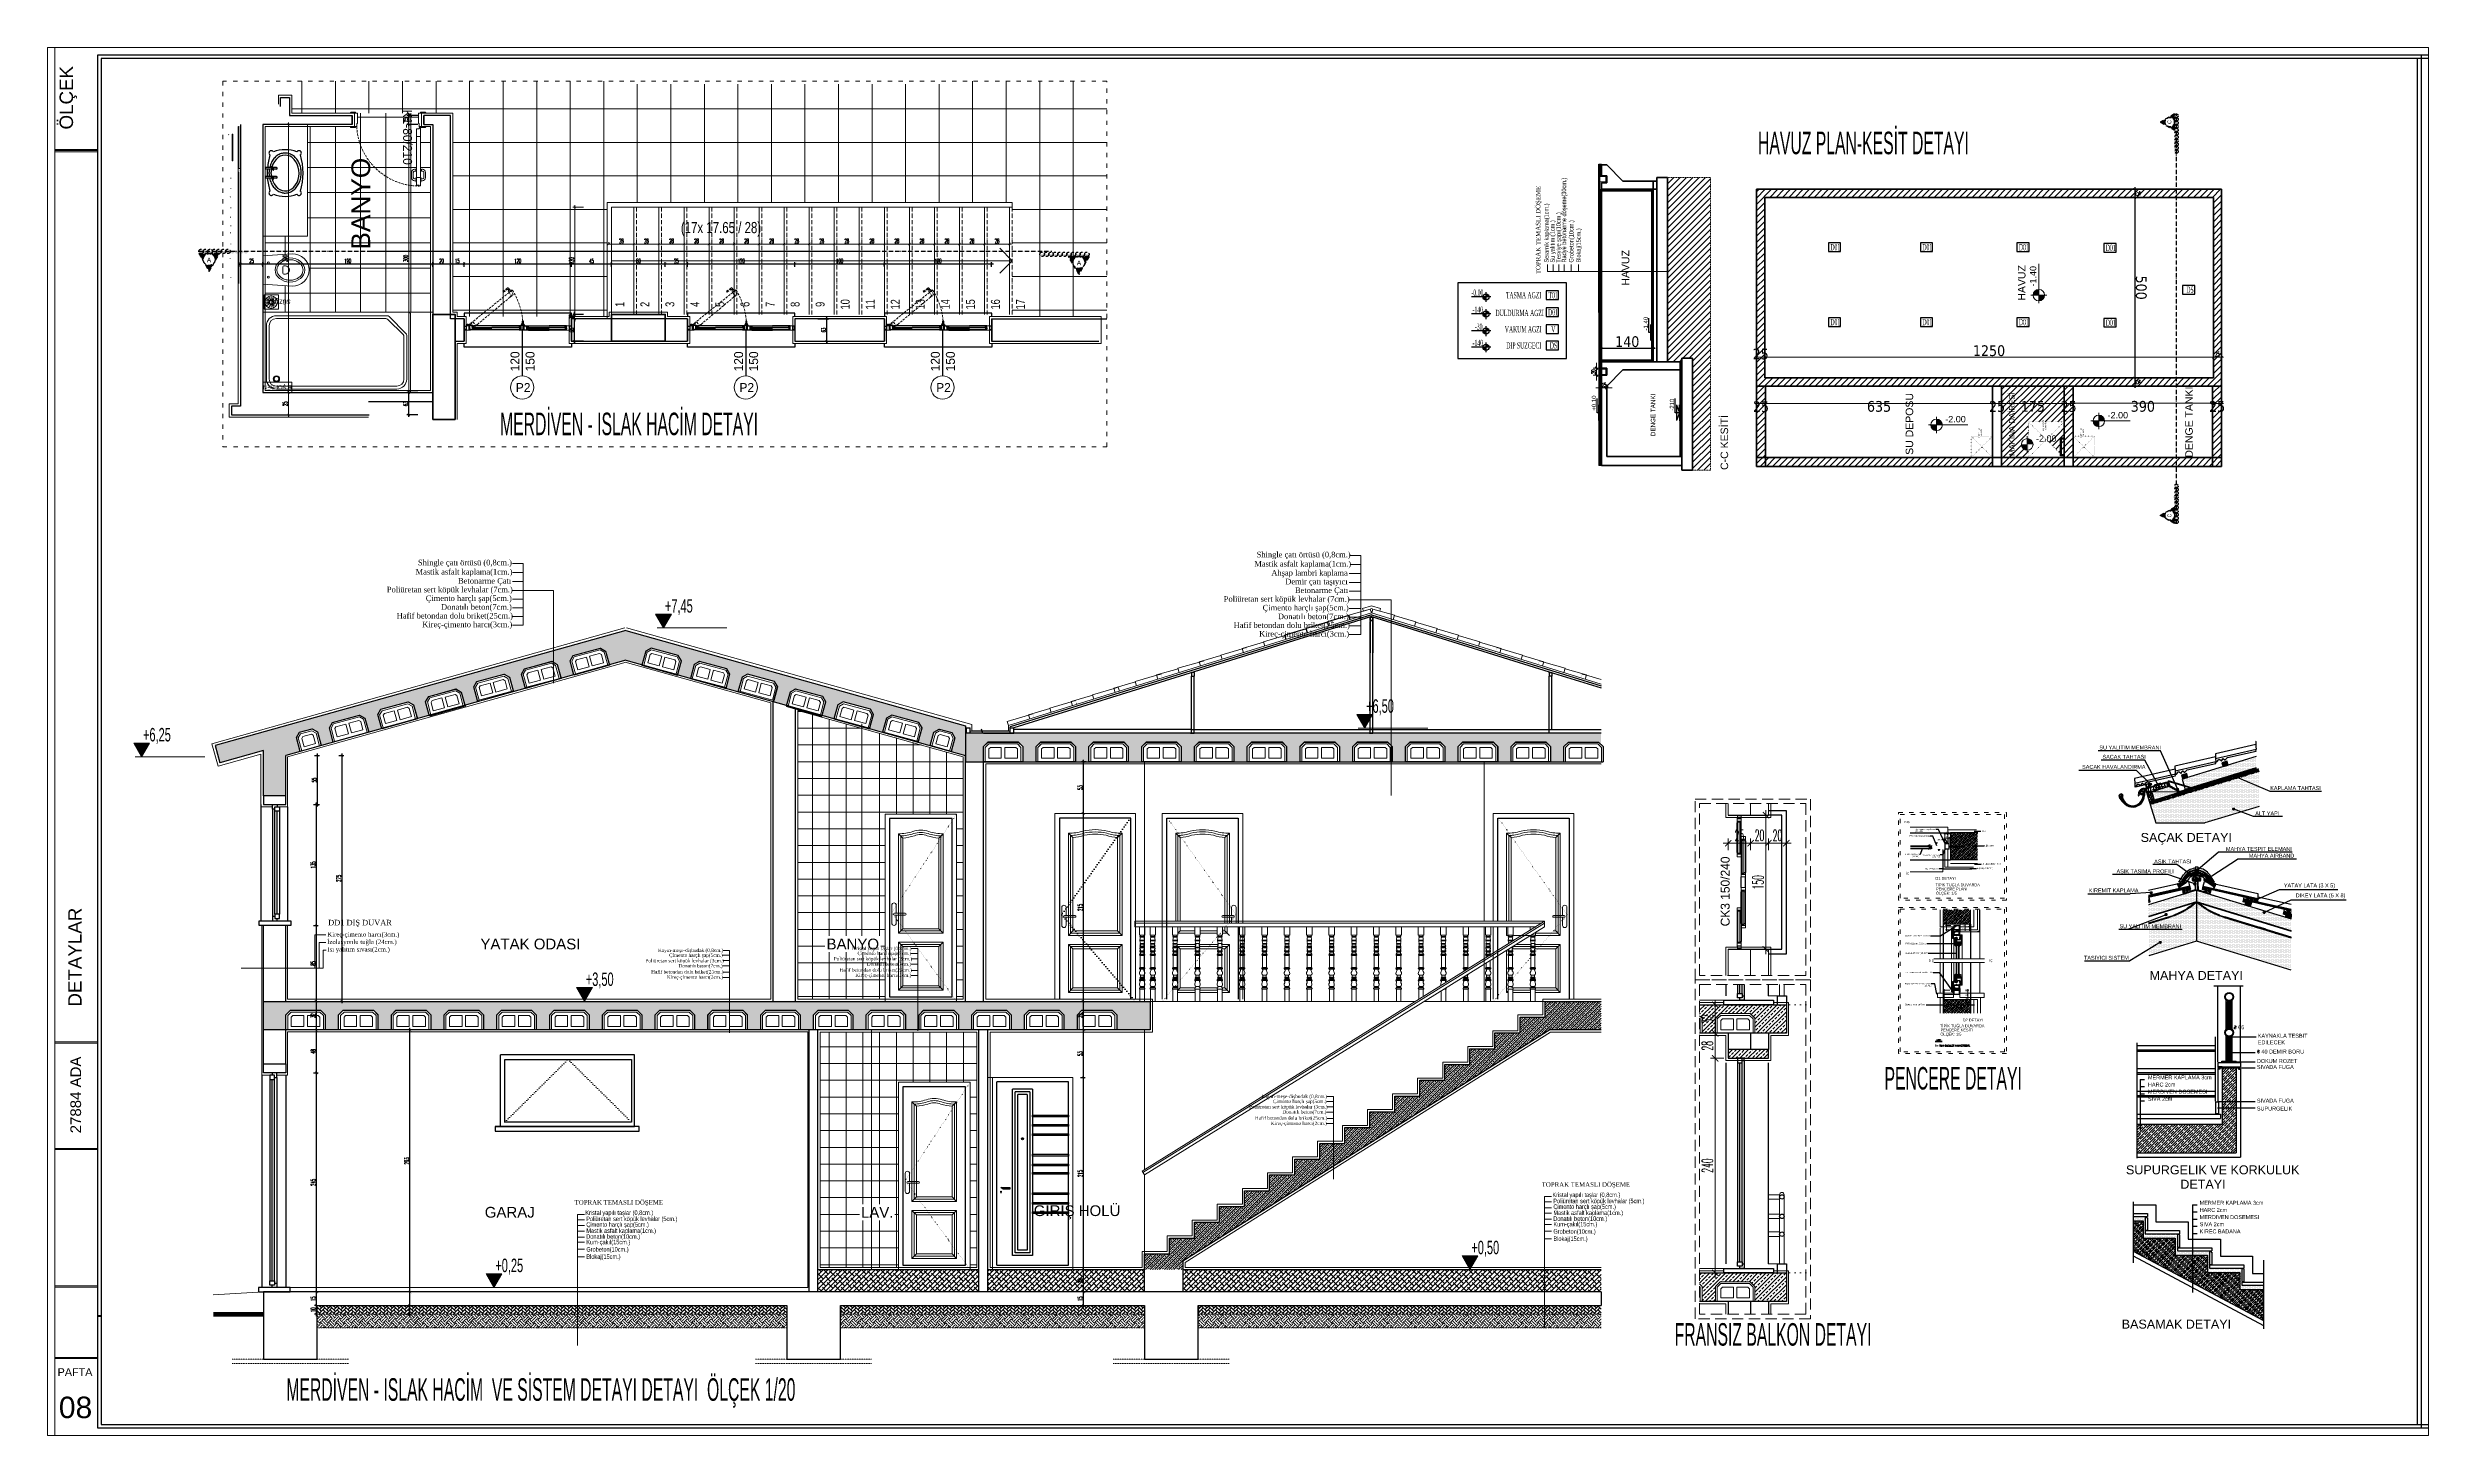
# Model space of a CAD drawing. Extents: x 775040 to 808375, y 4159409 to 4163651.
# Drawn here: x 801720 to 808375, y 4159409 to 4163289 of the extents above; entities that cross this region are included whole.
import ezdxf
from ezdxf.enums import TextEntityAlignment as Align

# ---------------------------------------------------------------- set-up
doc = ezdxf.new("R2010")
doc.units = 0
doc.header["$MEASUREMENT"] = 0
doc.header["$PDMODE"] = 3
for name, pattern in [('ACAD_ISO03W100', [30, 12, -18]), ('ACAD_ISO07W100', [3, 0, -3]), ('ACAD_ISO10W100', [18, 12, -3, 0, -3]), ('DASHED2', [0.1875, 0.125, -0.0625]), ('DOT3', [0.06, 0, -0.06]), ('DUZ', [500, 500]), ('HIDDEN', [0.375, 0.25, -0.125])]:
    doc.linetypes.add(name, pattern=pattern)
doc.layers.get('0').update_dxf_attribs({"linetype": 'DUZ'})
for name, color, linetype, lineweight in [('020-05', 2, 'Continuous', 20), ('05-DIM', 142, 'Continuous', 20), ('06YAZI25', 53, 'Continuous', 35), ('25yazi', 255, 'Continuous', 15), ('BETON', 5, 'Continuous', 20), ('betonarme', 7, 'Continuous', 50), ('duvar', 7, 'Continuous', 25), ('GOR-010', 2, 'Continuous', 20), ('GOR-015', 211, 'Continuous', 20), ('GOR-030', 3, 'Continuous', 20), ('gor15', 134, 'Continuous', 20), ('gor20', 41, 'Continuous', 20), ('HATCH', 144, 'Continuous', 20), ('IZOLAS2', 6, 'Continuous', 20), ('IZOLATION', 141, 'Continuous', 20), ('İNCE DÖŞEME', 252, 'Continuous', 9), ('İÇ OLÇU', 31, 'Continuous', 18), ('KALIN', 30, 'Continuous', 18), ('KAPI', 1, 'Continuous', 15), ('kapı', 3, 'Continuous', 9), ('KESIK020-05', 2, 'Continuous', 20), ('P-HatchLight', 200, 'Continuous', 5), ('P-Levels', 240, 'Continuous', 20), ('P-Oklar', 31, 'Continuous', 18), ('PENCERE-05', 2, 'Continuous', 20), ('tarama2', 8, 'Continuous', 20), ('YALITIM', 41, 'Continuous', 20), ('YAZI040-05', 63, 'Continuous', 35), ('Z_ duvar', 7, 'Continuous', 30), ('Z_antet', 31, 'Continuous', 30), ('Z_asmolen', 53, 'Continuous', 9), ('Z_balkon', 3, 'Continuous', 25), ('Z_dış ölçü', 115, 'Continuous', 25), ('Z_g1', 1, 'Continuous', 5), ('Z_g2', 2, 'Continuous', 9), ('Z_g3', 3, 'Continuous', 13), ('Z_g4', 4, 'Continuous', 15), ('Z_g5', 5, 'Continuous', 18), ('Z_g6', 6, 'Continuous', 20), ('Z_izdot', 42, 'ACAD_ISO07W100', 9), ('Z_iç ölçü dikey', 111, 'Continuous', 25), ('Z_iç ölçü yatay', 75, 'Continuous', 20), ('Z_kesit döşeme', 5, 'Continuous', 30), ('Z_kesit yazısı', 190, 'Continuous', 18), ('Z_kesit çizgisi', 6, 'ACAD_ISO10W100', 30), ('Z_kolon', 2, 'Continuous', 40), ('Z_kolon tarama', 171, 'Continuous', 5), ('Z_merdiven', 5, 'Continuous', 20), ('Z_sıva', 241, 'Continuous', 5), ('Z_tarama', 8, 'Continuous', 5), ('Z_tefriş', 73, 'Continuous', 5), ('Z_yazı', 4, 'Continuous', 20), ('Z_çerçeve', 44, 'Continuous', 5), ('ÖLÇÜ', 7, 'Continuous', 30)]:
    doc.layers.add(name, color=color, linetype=linetype, lineweight=lineweight)
for name, color, linetype in [('3', 3, 'Continuous'), ('4', 2, 'Continuous'), ('denizlik', 25, 'Continuous'), ('g1', 253, 'Continuous'), ('GÖRÜNÜŞ7', 1, 'Continuous'), ('hidden', 4, 'DASHED2'), ('IZDOT', 3, 'DOT3'), ('kot', 4, 'Continuous'), ('pencere', 3, 'Continuous'), ('POZ', 3, 'Continuous'), ('tarama', 8, 'Continuous'), ('tefriş', 21, 'Continuous'), ('YAZI', 3, 'Continuous'), ('YAZıMAHAL', 4, 'Continuous'), ('Z_pencere bilgisi', 3, 'Continuous')]:
    doc.layers.add(name, color=color, linetype=linetype)
doc.styles.add('10', font='swisscl.ttf', dxfattribs={"height": 10})
doc.styles.add('12.5', font='swisscl.ttf', dxfattribs={"height": 12.5})
doc.styles.add('50', font='swisscl.ttf', dxfattribs={"height": 50})
doc.styles.add('ARIAL', font='ariblk.ttf', dxfattribs={"height": 1})
doc.styles.add('açılım1', font='arial.ttf')
doc.styles.add('DIN', font='times.ttf', dxfattribs={"width": 0.6})
doc.styles.add('ETÜT', font='tahoma.ttf', dxfattribs={"height": 30})
doc.styles.add('FORM', font='arial.ttf', dxfattribs={"height": 1.5})
doc.styles.add('İÇÖLÇÜ', font='txt.shx', dxfattribs={"width": 0.5, "height": 12})
doc.styles.add('KOT', font='ROMANS.SHX')
doc.styles.add('LEVENT', font='arial.ttf', dxfattribs={"height": 10})
doc.styles.add('M2', font='', dxfattribs={"height": 10})
doc.styles.add('OLCUIC', font='ROMANS.SHX', dxfattribs={"width": 0.5})
doc.styles.add('ROMANS', font='romans', dxfattribs={"height": 20})
doc.styles.add('SIMPLEX', font='arial.ttf', dxfattribs={"width": 0.5})
doc.styles.add('TROMANT', font='arial.ttf')
doc.styles.add('ÖLÇÜ', font='times.ttf', dxfattribs={"height": 15})
doc.styles.add('ÖLÇÜAKS', font='arial.ttf', dxfattribs={"height": 15})
doc.styles.get('M2').set_extended_font_data('Turkish Arial')
doc.linetypes.add('BATTING', pattern='A,0.0001,-0.1,[134,ltypeshp.shx,S=0.1,R=0,X=-0.1,Y=0],-0.2,[134,ltypeshp.shx,S=0.1,R=180,X=0.1,Y=0],-0.1', length=0.4001)
doc.dimstyles.new('20', dxfattribs={"dimtxt": 4, "dimasz": 5, "dimexe": 0.03, "dimexo": 0, "dimgap": 0, "dimtad": 0, "dimdec": 0, "dimlfac": 100, "dimzin": 9, "dimdsep": 46, "dimtxsty": 'DIN', "dimblk": 'NOKTA', "dimcen": 0, "dimclrt": 2, "dimadec": 0, "dimazin": 0, "dimtm": 0.1, "dimtfac": 2, "dimtdec": 0, "dimtix": 1, "dimtmove": 2, "dimatfit": 3, "dimldrblk": 'NOKTA', "dimfxl": 0, "dimtvp": 0.7, "dimtolj": 1, "dimtzin": 9, "dimarcsym": 0})
doc.dimstyles.get("Standard").update_dxf_attribs({"dimtxt": 0.18, "dimasz": 0.18, "dimexe": 0.18, "dimexo": 0.0625, "dimgap": 0.09, "dimtad": 0, "dimtih": 1, "dimtoh": 1, "dimdec": 4, "dimzin": 0, "dimdsep": 46, "dimtxsty": 'Standard', "dimcen": 0.09, "dimadec": 0, "dimazin": 0, "dimtfac": 1, "dimtdec": 4, "dimtofl": 0, "dimtmove": 0, "dimatfit": 3, "dimfxl": 0, "dimtolj": 1, "dimtzin": 0, "dimarcsym": 0})
doc.dimstyles.new('ÖLÇÜ', dxfattribs={"dimscale": 50, "dimtxt": 12.5, "dimasz": 0.15, "dimexe": 0.18, "dimexo": 0.6, "dimgap": 0.04, "dimtad": 1, "dimtoh": 1, "dimdec": 0, "dimzin": 0, "dimdsep": 46, "dimtxsty": 'İÇÖLÇÜ', "dimblk": 'OBLIQUE', "dimcen": 0.39, "dimdle": 0.3, "dimclrd": 2, "dimclre": 2, "dimclrt": 2, "dimadec": 65535, "dimazin": 0, "dimtfac": 1, "dimtdec": 0, "dimtix": 1, "dimtmove": 1, "dimatfit": 3, "dimldrblk": 'DOTSMALL', "dimfxl": 0, "dimtvp": 0.11, "dimtolj": 1, "dimtzin": 0, "dimlwd": 0, "dimlwe": 0, "dimarcsym": 0})
doc.dimstyles.new('ölçü 50', dxfattribs={"dimtxt": 12.5, "dimasz": 7, "dimexe": 5.3, "dimexo": 5, "dimgap": 2.5, "dimtad": 1, "dimdec": 0, "dimzin": 9, "dimdsep": 46, "dimtxsty": 'OLCUIC', "dimblk1": 'ARCHTICK', "dimblk2": 'ARCHTICK', "dimsah": 1, "dimcen": 0, "dimdle": 5.5, "dimadec": 0, "dimazin": 0, "dimtfac": 1, "dimtdec": 0, "dimtix": 1, "dimtofl": 0, "dimtmove": 1, "dimatfit": 3, "dimldrblk": 'ARCHTICK', "dimfxl": 0, "dimtolj": 1, "dimtzin": 0, "dimarcsym": 0})
pattern_1 = [(45, (-3870.191, 0), (-4.49012806, 4.49012806), []), (45, (-3865.7006, -2e-15), (-4.49012806, 4.49012806), [3.175, -1.5875])]
pattern_2 = [(45, (61204.957, -3886.6756), (-4.490128, 4.490128), []), (45, (61209.4474, -3886.6756), (-4.490128, 4.490128), [3.175, -1.5875])]
pattern_3 = [(45, (805994.328464, 4161133.777688), (-0.0198872788, 0.0198872788), []), (135, (805994.328464, 4161133.777688), (-0.0198872788, -0.0198872788), [])]
pattern_4 = [(34.9669027, (805994.328464, 4161133.777688), (-0.01611844555, 0.02304785083), []), (124.9669027, (805994.328464, 4161133.777688), (-0.02304785083, -0.01611844555), [])]
pattern_5 = [(34.9669027, (805153.594304, 4161421.83341), (-0.0268642102, 0.0384132768), []), (124.9669027, (805153.594304, 4161421.83341), (-0.0384132768, -0.0268642102), [])]
pattern_6 = [(11, (805153.5943, 4161421.8334), (-0.08944172, 0.46013774), []), (101, (805153.5943, 4161421.8334), (-0.46013774, -0.08944172), [])]
pattern_7 = [(45, (805856.363614, 4161128.4298), (-0.0198872788, 0.0198872788), []), (135, (805856.363614, 4161128.4298), (-0.0198872788, -0.0198872788), [])]
pattern_8 = [(34.9669027, (805856.363614, 4161128.4298), (-0.01611844555, 0.02304785083), []), (124.9669027, (805856.363614, 4161128.4298), (-0.02304785083, -0.01611844555), [])]
pattern_9 = [(45, (-1176038.405, -6240780.584), (-6.629126074, 6.629126074), []), (45, (-1176031.7755, -6240780.584), (-6.629126074, 6.629126074), [4.6875, -2.34375])]

# ---------------------------------------------------------------- blocks, each defined once
blk = doc.blocks.new('_ARCHTICK')
at = {"color": 0, "linetype": 'ByBlock', "const_width": 0.15}
blk.add_lwpolyline([(-0.5, -0.5), (0.5, 0.5)], dxfattribs=at)
blk = doc.blocks.new('*D43')
at = {"layer": 'Defpoints', "color": 0, "transparency": 16777216}
for p in [(83083.8, 1690.6), (83083.8, 1666.4), (83103.8, 1666.4)]:
    blk.add_point(p, dxfattribs=at)
at = {"layer": 'Z_iç ölçü yatay', "color": 0, "lineweight": -2, "transparency": 16777216}
for p, q in [((83109.3, 1690.6), (83078.3, 1690.6)), ((83083.8, 1682.6), (83083.8, 1695.9)), ((83103.8, 1682.6), (83103.8, 1695.9))]:
    blk.add_line(p, q, dxfattribs=at)
at = {"layer": 'Z_iç ölçü yatay', "color": 0, "lineweight": -2, "transparency": 16777216, "xscale": 7, "yscale": 7, "zscale": 7, "rotation": 180}
blk.add_blockref('_ARCHTICK', (83083.8, 1690.6), dxfattribs=at)
at = {"layer": 'Z_iç ölçü yatay', "color": 0, "lineweight": -2, "transparency": 16777216, "xscale": 7, "yscale": 7, "zscale": 7}
blk.add_blockref('_ARCHTICK', (83103.8, 1690.6), dxfattribs=at)
at = {"layer": 'Z_iç ölçü yatay', "color": 0, "transparency": 16777216, "insert": (83093.8, 1699.4), "char_height": 12.5, "attachment_point": 5, "style": 'OLCUIC'}
blk.add_mtext('\\A1;20', dxfattribs=at)
blk = doc.blocks.new('*D44')
at = {"layer": 'Defpoints', "color": 0, "transparency": 16777216}
for p in [(83063.8, 1690.6), (83063.8, 1664.5), (83083.8, 1666.4)]:
    blk.add_point(p, dxfattribs=at)
at = {"layer": 'Z_iç ölçü yatay', "color": 0, "lineweight": -2, "transparency": 16777216}
for p, q in [((83089.3, 1690.6), (83058.3, 1690.6)), ((83063.8, 1682.6), (83063.8, 1695.9)), ((83083.8, 1682.6), (83083.8, 1695.9))]:
    blk.add_line(p, q, dxfattribs=at)
at = {"layer": 'Z_iç ölçü yatay', "color": 0, "lineweight": -2, "transparency": 16777216, "xscale": 7, "yscale": 7, "zscale": 7, "rotation": 180}
blk.add_blockref('_ARCHTICK', (83063.8, 1690.6), dxfattribs=at)
at = {"layer": 'Z_iç ölçü yatay', "color": 0, "lineweight": -2, "transparency": 16777216, "xscale": 7, "yscale": 7, "zscale": 7}
blk.add_blockref('_ARCHTICK', (83083.8, 1690.6), dxfattribs=at)
at = {"layer": 'Z_iç ölçü yatay', "color": 0, "transparency": 16777216, "insert": (83073.8, 1699.4), "char_height": 12.5, "attachment_point": 5, "style": 'OLCUIC'}
blk.add_mtext('\\A1;20', dxfattribs=at)
blk = doc.blocks.new('*D45')
at = {"layer": 'Defpoints', "color": 0, "transparency": 16777216}
for p in [(83038.8, 1690.6), (83038.8, 1665.8), (83063.8, 1664.5)]:
    blk.add_point(p, dxfattribs=at)
at = {"layer": 'Z_iç ölçü yatay', "color": 0, "lineweight": -2, "transparency": 16777216}
for p, q in [((83069.3, 1690.6), (83033.3, 1690.6)), ((83038.8, 1682.6), (83038.8, 1695.9)), ((83063.8, 1682.6), (83063.8, 1695.9))]:
    blk.add_line(p, q, dxfattribs=at)
at = {"layer": 'Z_iç ölçü yatay', "color": 0, "lineweight": -2, "transparency": 16777216, "xscale": 7, "yscale": 7, "zscale": 7, "rotation": 180}
blk.add_blockref('_ARCHTICK', (83038.8, 1690.6), dxfattribs=at)
at = {"layer": 'Z_iç ölçü yatay', "color": 0, "lineweight": -2, "transparency": 16777216, "xscale": 7, "yscale": 7, "zscale": 7}
blk.add_blockref('_ARCHTICK', (83063.8, 1690.6), dxfattribs=at)
at = {"layer": 'Z_iç ölçü yatay', "color": 0, "transparency": 16777216, "insert": (83051.3, 1699.4), "char_height": 12.5, "attachment_point": 5, "style": 'OLCUIC'}
blk.add_mtext('\\A1;25', dxfattribs=at)
blk = doc.blocks.new('JTYYTII')
for p, q in [((47608.1, 1625.3), (47563.1, 1625.3)), ((47608.1, 1475.3), (47563.1, 1475.3))]:
    blk.add_line(p, q)
at = {"layer": 'KAPI'}
for points in [[(47593.9, 1624.6, 0.414214), (47593.6, 1624.3), (47593.6, 1621.9, 0.414214), (47593.9, 1621.6), (47597.3, 1621.6, 0.414214), (47597.6, 1621.9), (47597.6, 1624.3, 0.414214), (47597.3, 1624.6)], [(47593.9, 1476.1, -0.414214), (47593.6, 1476.4), (47593.6, 1478.8, -0.414214), (47593.9, 1479.1), (47597.3, 1479.1, -0.414214), (47597.6, 1478.8), (47597.6, 1476.4, -0.414214), (47597.3, 1476.1)]]:
    blk.add_lwpolyline(points, format="xyb", close=True, dxfattribs=at)
for points in [[(47593, 1601.3), (47588.9, 1601.3), (47588.9, 1598.5), (47593, 1598.5), (47593, 1596.5), (47593.5, 1596.5), (47593.5, 1601.3), (47593, 1601.3)], [(47593.5, 1618.6), (47597.7, 1618.6), (47597.7, 1616.6), (47598.1, 1616.6), (47598.1, 1623.2), (47597.7, 1623.2), (47597.7, 1621.4), (47593.5, 1621.4), (47593.5, 1618.6)], [(47597.3, 1593.8), (47597.3, 1618.4), (47595.3, 1618.4), (47595.3, 1593.8)], [(47597.7, 1578.8), (47593.5, 1578.8), (47593.5, 1581.6), (47597.7, 1581.6), (47597.7, 1583.6), (47598.1, 1583.6), (47598.1, 1578.8), (47597.7, 1578.8)], [(47597.3, 1593.8), (47597.3, 1581.8), (47595.3, 1581.8), (47595.3, 1593.8)], [(47593, 1556.3), (47588.9, 1556.3), (47588.9, 1559.1), (47593, 1559.1), (47593, 1561.1), (47593.5, 1561.1), (47593.5, 1556.3), (47593, 1556.3)], [(47593, 1544.3), (47588.9, 1544.3), (47588.9, 1541.6), (47593, 1541.6), (47593, 1539.5), (47593.5, 1539.5), (47593.5, 1544.3), (47593, 1544.3)], [(47597.7, 1521.8), (47593.5, 1521.8), (47593.5, 1519.1), (47597.7, 1519.1), (47597.7, 1517), (47598.1, 1517), (47598.1, 1521.8), (47597.7, 1521.8)], [(47597.3, 1506.8), (47597.3, 1518.8), (47595.3, 1518.8), (47595.3, 1506.8)], [(47593, 1499.3), (47588.9, 1499.3), (47588.9, 1502.1), (47593, 1502.1), (47593, 1504.1), (47593.5, 1504.1), (47593.5, 1499.3), (47593, 1499.3)], [(47597.3, 1506.8), (47597.3, 1482.2), (47595.3, 1482.2), (47595.3, 1506.8)], [(47593.5, 1482), (47597.7, 1482), (47597.7, 1484), (47598.1, 1484), (47598.1, 1477.4), (47597.7, 1477.4), (47597.7, 1479.2), (47593.5, 1479.2), (47593.5, 1482)]]:
    blk.add_lwpolyline(points, dxfattribs=at)
for points in [[(47590.1, 1596.5), (47590.1, 1598.1), (47590.2, 1598.3), (47590.3, 1598.5), (47590.4, 1598.5), (47588.9, 1598.5), (47588.9, 1596.5)], [(47592.4, 1598.4), (47592.4, 1559.2), (47590.8, 1559.2), (47590.8, 1598.4)], [(47591, 1598.1), (47591, 1598.2), (47591, 1598.2), (47591.1, 1598.2), (47591.1, 1598.2), (47591.1, 1598.3), (47591.1, 1598.3), (47591.2, 1598.3), (47591.2, 1598.3), (47591.2, 1598.3), (47592, 1598.3), (47592, 1598.3), (47592.1, 1598.3), (47592.1, 1598.3), (47592.1, 1598.3), (47592.2, 1598.3), (47592.2, 1598.2), (47592.2, 1598.2), (47592.2, 1598.2), (47592.2, 1598.2), (47592.2, 1598.1), (47592.2, 1597.5), (47592.2, 1597.4), (47592.2, 1597.4), (47592.2, 1597.4), (47592.2, 1597.3), (47592.2, 1597.3), (47592.1, 1597.3), (47592.1, 1597.3), (47592.1, 1597.3), (47592, 1597.3), (47591.2, 1597.3), (47591.2, 1597.3), (47591.2, 1597.3), (47591.1, 1597.3), (47591.1, 1597.3), (47591.1, 1597.3), (47591.1, 1597.4), (47591, 1597.4), (47591, 1597.4), (47591, 1597.5), (47591, 1598.1)], [(47594.8, 1616.6), (47594.8, 1618.2), (47594.8, 1618.4), (47595, 1618.6), (47595, 1618.6), (47593.5, 1618.6), (47593.5, 1616.6)], [(47595.7, 1618.2), (47595.7, 1618.3), (47595.7, 1618.3), (47595.7, 1618.3), (47595.7, 1618.3), (47595.7, 1618.4), (47595.8, 1618.4), (47595.8, 1618.4), (47595.8, 1618.4), (47595.9, 1618.4), (47596.7, 1618.4), (47596.7, 1618.4), (47596.7, 1618.4), (47596.7, 1618.4), (47596.8, 1618.4), (47596.8, 1618.4), (47596.8, 1618.3), (47596.8, 1618.3), (47596.9, 1618.3), (47596.9, 1618.3), (47596.9, 1618.2), (47596.9, 1617.6), (47596.9, 1617.5), (47596.9, 1617.5), (47596.8, 1617.5), (47596.8, 1617.5), (47596.8, 1617.4), (47596.8, 1617.4), (47596.7, 1617.4), (47596.7, 1617.4), (47596.7, 1617.4), (47595.9, 1617.4), (47595.8, 1617.4), (47595.8, 1617.4), (47595.8, 1617.4), (47595.7, 1617.4), (47595.7, 1617.5), (47595.7, 1617.5), (47595.7, 1617.5), (47595.7, 1617.5), (47595.7, 1617.6), (47595.7, 1618.2)], [(47594.8, 1583.6), (47594.8, 1582.1), (47594.8, 1581.9), (47595, 1581.6), (47595, 1581.6), (47593.5, 1581.6), (47593.5, 1583.6)], [(47595.7, 1582), (47595.7, 1582), (47595.7, 1581.9), (47595.7, 1581.9), (47595.7, 1581.9), (47595.7, 1581.9), (47595.8, 1581.9), (47595.8, 1581.8), (47595.8, 1581.8), (47595.9, 1581.8), (47596.7, 1581.8), (47596.7, 1581.8), (47596.7, 1581.8), (47596.7, 1581.8), (47596.8, 1581.9), (47596.8, 1581.9), (47596.8, 1581.9), (47596.8, 1581.9), (47596.9, 1581.9), (47596.9, 1582), (47596.9, 1582), (47596.9, 1582.7), (47596.9, 1582.7), (47596.9, 1582.7), (47596.8, 1582.7), (47596.8, 1582.8), (47596.8, 1582.8), (47596.8, 1582.8), (47596.7, 1582.8), (47596.7, 1582.8), (47596.7, 1582.8), (47595.9, 1582.8), (47595.8, 1582.8), (47595.8, 1582.8), (47595.8, 1582.8), (47595.7, 1582.8), (47595.7, 1582.8), (47595.7, 1582.7), (47595.7, 1582.7), (47595.7, 1582.7), (47595.7, 1582.7), (47595.7, 1582)], [(47590.1, 1561.1), (47590.1, 1559.6), (47590.2, 1559.4), (47590.3, 1559.1), (47590.4, 1559.1), (47588.9, 1559.1), (47588.9, 1561.1)], [(47591, 1559.5), (47591, 1559.5), (47591, 1559.4), (47591.1, 1559.4), (47591.1, 1559.4), (47591.1, 1559.4), (47591.1, 1559.4), (47591.2, 1559.3), (47591.2, 1559.3), (47591.2, 1559.3), (47592, 1559.3), (47592, 1559.3), (47592.1, 1559.3), (47592.1, 1559.3), (47592.1, 1559.4), (47592.2, 1559.4), (47592.2, 1559.4), (47592.2, 1559.4), (47592.2, 1559.4), (47592.2, 1559.5), (47592.2, 1559.5), (47592.2, 1560.2), (47592.2, 1560.2), (47592.2, 1560.2), (47592.2, 1560.2), (47592.2, 1560.3), (47592.2, 1560.3), (47592.1, 1560.3), (47592.1, 1560.3), (47592.1, 1560.3), (47592, 1560.3), (47591.2, 1560.3), (47591.2, 1560.3), (47591.2, 1560.3), (47591.1, 1560.3), (47591.1, 1560.3), (47591.1, 1560.3), (47591.1, 1560.2), (47591, 1560.2), (47591, 1560.2), (47591, 1560.2), (47591, 1559.5)], [(47590.1, 1539.6), (47590.1, 1541.1), (47590.2, 1541.3), (47590.3, 1541.5), (47590.4, 1541.6), (47588.9, 1541.6), (47588.9, 1539.6)], [(47592.4, 1502.2), (47592.4, 1541.4), (47590.8, 1541.4), (47590.8, 1502.2)], [(47591, 1541.1), (47591, 1541.2), (47591, 1541.2), (47591.1, 1541.2), (47591.1, 1541.2), (47591.1, 1541.3), (47591.1, 1541.3), (47591.2, 1541.3), (47591.2, 1541.3), (47591.2, 1541.3), (47592, 1541.3), (47592, 1541.3), (47592.1, 1541.3), (47592.1, 1541.3), (47592.1, 1541.3), (47592.2, 1541.3), (47592.2, 1541.2), (47592.2, 1541.2), (47592.2, 1541.2), (47592.2, 1541.2), (47592.2, 1541.1), (47592.2, 1540.5), (47592.2, 1540.4), (47592.2, 1540.4), (47592.2, 1540.4), (47592.2, 1540.4), (47592.2, 1540.3), (47592.1, 1540.3), (47592.1, 1540.3), (47592.1, 1540.3), (47592, 1540.3), (47591.2, 1540.3), (47591.2, 1540.3), (47591.2, 1540.3), (47591.1, 1540.3), (47591.1, 1540.3), (47591.1, 1540.4), (47591.1, 1540.4), (47591, 1540.4), (47591, 1540.4), (47591, 1540.5), (47591, 1541.1)], [(47594.8, 1517.1), (47594.8, 1518.6), (47594.8, 1518.8), (47595, 1519), (47595, 1519.1), (47593.5, 1519.1), (47593.5, 1517.1)], [(47595.7, 1518.6), (47595.7, 1518.7), (47595.7, 1518.7), (47595.7, 1518.7), (47595.7, 1518.7), (47595.7, 1518.8), (47595.8, 1518.8), (47595.8, 1518.8), (47595.8, 1518.8), (47595.9, 1518.8), (47596.7, 1518.8), (47596.7, 1518.8), (47596.7, 1518.8), (47596.7, 1518.8), (47596.8, 1518.8), (47596.8, 1518.8), (47596.8, 1518.7), (47596.8, 1518.7), (47596.9, 1518.7), (47596.9, 1518.7), (47596.9, 1518.6), (47596.9, 1518), (47596.9, 1517.9), (47596.9, 1517.9), (47596.8, 1517.9), (47596.8, 1517.9), (47596.8, 1517.8), (47596.8, 1517.8), (47596.7, 1517.8), (47596.7, 1517.8), (47596.7, 1517.8), (47595.9, 1517.8), (47595.8, 1517.8), (47595.8, 1517.8), (47595.8, 1517.8), (47595.7, 1517.8), (47595.7, 1517.9), (47595.7, 1517.9), (47595.7, 1517.9), (47595.7, 1517.9), (47595.7, 1518), (47595.7, 1518.6)], [(47590.1, 1504.1), (47590.1, 1502.6), (47590.2, 1502.4), (47590.3, 1502.2), (47590.4, 1502.1), (47588.9, 1502.1), (47588.9, 1504.1)], [(47591, 1502.5), (47591, 1502.5), (47591, 1502.5), (47591.1, 1502.4), (47591.1, 1502.4), (47591.1, 1502.4), (47591.1, 1502.4), (47591.2, 1502.4), (47591.2, 1502.4), (47591.2, 1502.3), (47592, 1502.3), (47592, 1502.3), (47592.1, 1502.4), (47592.1, 1502.4), (47592.1, 1502.4), (47592.2, 1502.4), (47592.2, 1502.4), (47592.2, 1502.4), (47592.2, 1502.5), (47592.2, 1502.5), (47592.2, 1502.5), (47592.2, 1503.2), (47592.2, 1503.2), (47592.2, 1503.2), (47592.2, 1503.3), (47592.2, 1503.3), (47592.2, 1503.3), (47592.1, 1503.3), (47592.1, 1503.3), (47592.1, 1503.3), (47592, 1503.3), (47591.2, 1503.3), (47591.2, 1503.3), (47591.2, 1503.3), (47591.1, 1503.3), (47591.1, 1503.3), (47591.1, 1503.3), (47591.1, 1503.3), (47591, 1503.2), (47591, 1503.2), (47591, 1503.2), (47591, 1502.5)], [(47594.8, 1484), (47594.8, 1482.5), (47594.8, 1482.3), (47595, 1482.1), (47595, 1482), (47593.5, 1482), (47593.5, 1484)], [(47595.7, 1482.4), (47595.7, 1482.4), (47595.7, 1482.4), (47595.7, 1482.3), (47595.7, 1482.3), (47595.7, 1482.3), (47595.8, 1482.3), (47595.8, 1482.3), (47595.8, 1482.3), (47595.9, 1482.2), (47596.7, 1482.2), (47596.7, 1482.2), (47596.7, 1482.3), (47596.7, 1482.3), (47596.8, 1482.3), (47596.8, 1482.3), (47596.8, 1482.3), (47596.8, 1482.3), (47596.9, 1482.4), (47596.9, 1482.4), (47596.9, 1482.4), (47596.9, 1483.1), (47596.9, 1483.1), (47596.9, 1483.1), (47596.8, 1483.2), (47596.8, 1483.2), (47596.8, 1483.2), (47596.8, 1483.2), (47596.7, 1483.2), (47596.7, 1483.2), (47596.7, 1483.2), (47595.9, 1483.2), (47595.8, 1483.2), (47595.8, 1483.2), (47595.8, 1483.2), (47595.7, 1483.2), (47595.7, 1483.2), (47595.7, 1483.2), (47595.7, 1483.1), (47595.7, 1483.1), (47595.7, 1483.1), (47595.7, 1482.4)]]:
    blk.add_lwpolyline(points, close=True, dxfattribs=at)
at = {"layer": 'pencere', "color": 1}
for p, q in [((47593.5, 1583.6), (47593.5, 1616.6)), ((47598.1, 1583.6), (47598.1, 1616.6)), ((47588.9, 1596.5), (47588.9, 1561.1)), ((47593.5, 1596.5), (47593.5, 1561.1)), ((47588.9, 1544.3), (47588.9, 1556.3)), ((47593.5, 1544.3), (47593.5, 1556.3)), ((47588.9, 1504.1), (47588.9, 1539.6)), ((47593.5, 1504.1), (47593.5, 1539.5)), ((47593.5, 1517.1), (47593.5, 1484)), ((47598.1, 1517), (47598.1, 1484))]:
    blk.add_line(p, q, dxfattribs=at)
at = {"layer": 'pencere', "color": 1, "style": 'M2', "flags": 4}
blk.add_attdef('SÜRGÜLÜPOZ', (47615.1, 1501.1), '', height=10, rotation=90, dxfattribs=at)
blk = doc.blocks.new('*D46')
at = {"layer": 'Defpoints', "color": 0, "transparency": 16777216}
for p in [(83072.1, 1721.9), (83072.1, 1571.9), (83080.9, 1571.9)]:
    blk.add_point(p, dxfattribs=at)
at = {"layer": 'Z_iç ölçü dikey', "color": 0, "lineweight": -2, "transparency": 16777216}
for p, q in [((83077.1, 1721.9), (83086.2, 1721.9)), ((83080.9, 1727.4), (83080.9, 1566.4)), ((83077.1, 1571.9), (83086.2, 1571.9))]:
    blk.add_line(p, q, dxfattribs=at)
at = {"layer": 'Z_iç ölçü dikey', "color": 0, "lineweight": -2, "transparency": 16777216, "xscale": 7, "yscale": 7, "zscale": 7}
for p, rotation in [((83080.9, 1721.9), 90), ((83080.9, 1571.9), 270)]:
    blk.add_blockref('_ARCHTICK', p, dxfattribs=dict(at, rotation=rotation))
at = {"layer": 'Z_iç ölçü dikey', "color": 0, "transparency": 16777216, "insert": (83072.1, 1646.9), "char_height": 12.5, "attachment_point": 5, "rotation": 90, "style": 'OLCUIC'}
blk.add_mtext('\\A1;150', dxfattribs=at)
blk = doc.blocks.new('*D47')
at = {"layer": 'Defpoints', "color": 0, "transparency": 16777216}
for p in [(83020.2, 1510), (83020.2, 1478), (83024.3, 1478)]:
    blk.add_point(p, dxfattribs=at)
at = {"layer": 'Z_iç ölçü dikey', "color": 0, "lineweight": -2, "transparency": 16777216}
for p, q in [((83024.3, 1515.5), (83024.3, 1472.5)), ((83024.3, 1510), (83029.6, 1510)), ((83024.3, 1478), (83029.6, 1478))]:
    blk.add_line(p, q, dxfattribs=at)
at = {"layer": 'Z_iç ölçü dikey', "color": 0, "lineweight": -2, "transparency": 16777216, "xscale": 7, "yscale": 7, "zscale": 7}
for p, rotation in [((83024.3, 1510), 90), ((83024.3, 1478), 270)]:
    blk.add_blockref('_ARCHTICK', p, dxfattribs=dict(at, rotation=rotation))
at = {"layer": 'Z_iç ölçü dikey', "color": 0, "transparency": 16777216, "insert": (83015.5, 1494), "char_height": 12.5, "attachment_point": 5, "rotation": 90, "style": 'OLCUIC'}
blk.add_mtext('\\A1;32', dxfattribs=at)
blk = doc.blocks.new('*D48')
at = {"layer": 'Defpoints', "color": 0, "transparency": 16777216}
for p in [(83020.2, 1478), (83024.3, 1450), (83038.8, 1450)]:
    blk.add_point(p, dxfattribs=at)
at = {"layer": 'Z_iç ölçü dikey', "color": 0, "lineweight": -2, "transparency": 16777216}
for p, q in [((83024.3, 1483.5), (83024.3, 1444.5)), ((83024.3, 1478), (83029.6, 1478)), ((83033.8, 1450), (83019, 1450))]:
    blk.add_line(p, q, dxfattribs=at)
at = {"layer": 'Z_iç ölçü dikey', "color": 0, "lineweight": -2, "transparency": 16777216, "xscale": 7, "yscale": 7, "zscale": 7}
for p, rotation in [((83024.3, 1478), 90), ((83024.3, 1450), 270)]:
    blk.add_blockref('_ARCHTICK', p, dxfattribs=dict(at, rotation=rotation))
at = {"layer": 'Z_iç ölçü dikey', "color": 0, "transparency": 16777216, "insert": (83015.5, 1464), "char_height": 12.5, "attachment_point": 5, "rotation": 90, "style": 'OLCUIC'}
blk.add_mtext('\\A1;28', dxfattribs=at)
blk = doc.blocks.new('*D49')
at = {"layer": 'Defpoints', "color": 0, "transparency": 16777216}
for p in [(83038.8, 1450), (83024.3, 1210), (83024.3, 1210)]:
    blk.add_point(p, dxfattribs=at)
at = {"layer": 'Z_iç ölçü dikey', "color": 0, "lineweight": -2, "transparency": 16777216}
for p, q in [((83033.8, 1450), (83019, 1450)), ((83024.3, 1455.5), (83024.3, 1204.5)), ((83024.3, 1210), (83019, 1210))]:
    blk.add_line(p, q, dxfattribs=at)
at = {"layer": 'Z_iç ölçü dikey', "color": 0, "lineweight": -2, "transparency": 16777216, "xscale": 7, "yscale": 7, "zscale": 7}
for p, rotation in [((83024.3, 1450), 90), ((83024.3, 1210), 270)]:
    blk.add_blockref('_ARCHTICK', p, dxfattribs=dict(at, rotation=rotation))
at = {"layer": 'Z_iç ölçü dikey', "color": 0, "transparency": 16777216, "insert": (83015.5, 1330), "char_height": 12.5, "attachment_point": 5, "rotation": 90, "style": 'OLCUIC'}
blk.add_mtext('\\A1;240', dxfattribs=at)
blk = doc.blocks.new('NOKTA')
for p, q in [((-1, 0), (1, 0)), ((0, -1), (0, 1))]:
    blk.add_line(p, q)
blk.add_circle((0, 0), 0.3)
blk = doc.blocks.new('*D32')
at = {"layer": '05-DIM', "color": 0, "lineweight": -2, "transparency": 16777216}
for p, q in [((64797.3, -4207.9), (64797.3, -4187)), ((64800.3, -4188), (64806.3, -4188)), ((64809.3, -4207.9), (64809.3, -4187))]:
    blk.add_line(p, q, dxfattribs=at)
at = {"layer": 'Defpoints', "color": 0, "transparency": 16777216}
for p in [(64809.3, -4188), (64797.3, -4212.9), (64809.3, -4212.9)]:
    blk.add_point(p, dxfattribs=at)
at = {"layer": '05-DIM', "color": 0, "lineweight": -2, "transparency": 16777216, "xscale": 3, "yscale": 3, "zscale": 3, "rotation": 180}
blk.add_blockref('NOKTA', (64797.3, -4188), dxfattribs=at)
at = {"layer": '05-DIM', "color": 0, "lineweight": -2, "transparency": 16777216, "xscale": 3, "yscale": 3, "zscale": 3}
blk.add_blockref('NOKTA', (64809.3, -4188), dxfattribs=at)
at = {"layer": '05-DIM', "color": 45, "transparency": 16777216, "insert": (64803.3, -4184.5), "char_height": 5, "attachment_point": 5, "style": 'DIN'}
blk.add_mtext('\\A1;12', dxfattribs=at)
blk = doc.blocks.new('*D33')
at = {"layer": '05-DIM', "color": 0, "lineweight": -2, "transparency": 16777216}
for p, q in [((64806.3, -4188), (64803.3, -4188)), ((64809.3, -4207.9), (64809.3, -4187)), ((64809.3, -4188), (64813.3, -4188)), ((64813.3, -4197.2), (64813.3, -4187)), ((64816.3, -4188), (64819.3, -4188))]:
    blk.add_line(p, q, dxfattribs=at)
at = {"layer": 'Defpoints', "color": 0, "transparency": 16777216}
for p in [(64813.3, -4188), (64809.3, -4212.9), (64813.3, -4202.2)]:
    blk.add_point(p, dxfattribs=at)
at = {"layer": '05-DIM', "color": 0, "lineweight": -2, "transparency": 16777216, "xscale": 3, "yscale": 3, "zscale": 3}
blk.add_blockref('NOKTA', (64809.3, -4188), dxfattribs=at)
at = {"layer": '05-DIM', "color": 0, "lineweight": -2, "transparency": 16777216, "xscale": 3, "yscale": 3, "zscale": 3, "rotation": 180}
blk.add_blockref('NOKTA', (64813.3, -4188), dxfattribs=at)
at = {"layer": '05-DIM', "color": 45, "transparency": 16777216, "insert": (64811.3, -4184.5), "char_height": 5, "attachment_point": 5, "style": 'DIN'}
blk.add_mtext('\\A1;4', dxfattribs=at)
blk = doc.blocks.new('*X23')
at = {"color": 0}
for p, q in [((58, 221), (61, 223)), ((60, 221), (58, 223)), ((58, 222), (58, 222)), ((59, 220), (58, 221)), ((59, 224), (61, 225)), ((60, 222), (59, 224)), ((60, 226), (61, 227)), ((61, 226), (60, 226)), ((61, 224), (60, 225))]:
    blk.add_line(p, q, dxfattribs=at)
blk = doc.blocks.new('*X24')
at = {"color": 0}
for p, q in [((58, 212), (60, 214)), ((58, 214), (58, 214)), ((60, 212), (58, 214)), ((59, 212), (58, 212)), ((60, 212), (61, 213))]:
    blk.add_line(p, q, dxfattribs=at)
blk = doc.blocks.new('*X25')
at = {"color": 0}
for p, q in [((81, 226), (82, 227)), ((81, 224), (82, 226)), ((82, 225), (81, 226)), ((84, 222), (81, 225)), ((81, 221), (82, 221)), ((82, 221), (81, 221)), ((81, 219), (82, 220)), ((81, 217), (82, 218)), ((82, 217), (81, 218)), ((81, 216), (82, 216)), ((84, 213), (81, 216)), ((81, 214), (82, 214)), ((82, 213), (81, 214)), ((81, 212), (82, 213)), ((82, 223), (82, 224)), ((82, 218), (84, 220)), ((84, 219), (82, 220)), ((84, 217), (82, 218)), ((82, 215), (84, 217)), ((82, 211), (84, 213)), ((83, 211), (82, 212)), ((83, 222), (83, 223)), ((83, 220), (84, 222)), ((84, 220), (83, 222)), ((83, 217), (84, 218)), ((84, 215), (83, 216)), ((83, 213), (84, 215)), ((84, 211), (83, 213)), ((83, 211), (84, 211)), ((84, 222), (85, 222)), ((85, 216), (84, 217)), ((84, 213), (85, 214)), ((85, 216), (86, 216)), ((85, 213), (85, 214)), ((86, 217), (87, 218)), ((88, 216), (86, 218)), ((86, 216), (86, 217)), ((86, 213), (87, 214)), ((86, 212), (88, 213)), ((87, 212), (86, 213)), ((87, 216), (88, 217)), ((88, 213), (87, 214)), ((88, 215), (88, 216)), ((88, 214), (88, 215))]:
    blk.add_line(p, q, dxfattribs=at)
blk = doc.blocks.new('A$C61406C84')
at = {"linetype": 'ByBlock'}
h = blk.add_hatch(dxfattribs=at)
h.set_pattern_fill('ANSI31', color=24, scale=10, style=0)
h.set_pattern_definition([(45, (-359.8739, -179.6593), (-0.8838835, 0.8838835), [])])
h.paths.add_polyline_path([(23, 6), (0, 6), (0, 0), (2, 0), (2, 4), (14, 4), (14, 0), (17, 0), (17, 4), (23, 4)])
at = {"color": 24, "linetype": 'ByBlock'}
for p, q in [((0, 8), (23, 6)), ((0, 6), (23, 8))]:
    blk.add_line(p, q, dxfattribs=at)
blk = doc.blocks.new('A$C52347667')
blk.add_blockref('A$C61406C84', (0, 0))
blk = doc.blocks.new('*X26')
at = {"color": 0}
for p, q in [((145, 163), (144, 164)), ((144, 162), (145, 163)), ((145, 162), (144, 163)), ((144, 161), (145, 162)), ((145, 161), (144, 162)), ((144, 159), (145, 160)), ((145, 160), (144, 160)), ((144, 158), (145, 159)), ((145, 158), (144, 159)), ((145, 157), (144, 158)), ((144, 156), (145, 157)), ((144, 155), (145, 156)), ((145, 155), (144, 156)), ((145, 153), (144, 155)), ((144, 154), (145, 154)), ((145, 163), (146, 164)), ((147, 163), (145, 164)), ((147, 157), (145, 159)), ((145, 153), (147, 155)), ((146, 163), (146, 163)), ((147, 162), (146, 163)), ((146, 161), (147, 162)), ((146, 158), (148, 161)), ((146, 160), (147, 161)), ((147, 160), (146, 161)), ((147, 159), (146, 160)), ((146, 157), (147, 158)), ((146, 156), (147, 157)), ((147, 156), (146, 157)), ((147, 155), (146, 155)), ((146, 154), (146, 154)), ((147, 157), (148, 158)), ((148, 160), (149, 161)), ((148, 161), (149, 161)), ((149, 160), (148, 161)), ((151, 159), (148, 161)), ((148, 157), (151, 159)), ((149, 156), (148, 158)), ((149, 159), (150, 160)), ((150, 157), (149, 158)), ((150, 158), (150, 159))]:
    blk.add_line(p, q, dxfattribs=at)
blk = doc.blocks.new('*D34')
at = {"layer": '05-DIM', "color": 0, "lineweight": -2, "transparency": 16777216}
for p, q in [((64797.3, -4185.8), (64797.3, -4174.5)), ((64802.3, -4175.5), (64800.3, -4175.5)), ((64805.3, -4174.8), (64805.3, -4174.5))]:
    blk.add_line(p, q, dxfattribs=at)
at = {"layer": 'Defpoints', "color": 0, "transparency": 16777216}
for p in [(64797.3, -4175.5), (64797.3, -4190.8), (64805.3, -4179.8)]:
    blk.add_point(p, dxfattribs=at)
at = {"layer": '05-DIM', "color": 0, "lineweight": -2, "transparency": 16777216, "xscale": 3, "yscale": 3, "zscale": 3, "rotation": 180}
blk.add_blockref('NOKTA', (64797.3, -4175.5), dxfattribs=at)
at = {"layer": '05-DIM', "color": 0, "lineweight": -2, "transparency": 16777216, "xscale": 3, "yscale": 3, "zscale": 3}
blk.add_blockref('NOKTA', (64805.3, -4175.5), dxfattribs=at)
at = {"layer": '05-DIM', "color": 45, "transparency": 16777216, "insert": (64801.3, -4171.9), "char_height": 5, "attachment_point": 5, "style": 'DIN'}
blk.add_mtext('\\A1;8', dxfattribs=at)
blk = doc.blocks.new('*D35')
at = {"layer": '05-DIM', "color": 0, "lineweight": -2, "transparency": 16777216}
for p, q in [((64805.3, -4174.8), (64805.3, -4174.5)), ((64810.3, -4175.5), (64808.3, -4175.5)), ((64813.3, -4174.8), (64813.3, -4174.5))]:
    blk.add_line(p, q, dxfattribs=at)
at = {"layer": 'Defpoints', "color": 0, "transparency": 16777216}
for p in [(64805.3, -4175.5), (64805.3, -4179.8), (64813.3, -4179.8)]:
    blk.add_point(p, dxfattribs=at)
at = {"layer": '05-DIM', "color": 0, "lineweight": -2, "transparency": 16777216, "xscale": 3, "yscale": 3, "zscale": 3, "rotation": 180}
blk.add_blockref('NOKTA', (64805.3, -4175.5), dxfattribs=at)
at = {"layer": '05-DIM', "color": 0, "lineweight": -2, "transparency": 16777216, "xscale": 3, "yscale": 3, "zscale": 3}
blk.add_blockref('NOKTA', (64813.3, -4175.5), dxfattribs=at)
at = {"layer": '05-DIM', "color": 45, "transparency": 16777216, "insert": (64809.3, -4171.9), "char_height": 5, "attachment_point": 5, "style": 'DIN'}
blk.add_mtext('\\A1;8', dxfattribs=at)
blk = doc.blocks.new('*D36')
at = {"layer": '05-DIM', "color": 0, "lineweight": -2, "transparency": 16777216}
for p, q in [((64864.8, -4633.1), (64862.4, -4633.1)), ((64864.8, -4639.1), (64862.4, -4639.1))]:
    blk.add_line(p, q, dxfattribs=at)
at = {"layer": 'Defpoints', "color": 0, "transparency": 16777216}
for p in [(64859.8, -4633.1), (64859.8, -4639.1), (64861.4, -4633.1)]:
    blk.add_point(p, dxfattribs=at)
at = {"layer": '05-DIM', "color": 0, "lineweight": -2, "transparency": 16777216, "xscale": 3, "yscale": 3, "zscale": 3}
for p, rotation in [((64861.4, -4633.1), 90), ((64861.4, -4639.1), 270)]:
    blk.add_blockref('NOKTA', p, dxfattribs=dict(at, rotation=rotation))
at = {"layer": '05-DIM', "color": 45, "transparency": 16777216, "insert": (64857.8, -4636.1), "char_height": 5, "attachment_point": 5, "rotation": 90, "style": 'DIN'}
blk.add_mtext('\\A1;6', dxfattribs=at)
blk = doc.blocks.new('*D37')
at = {"layer": '05-DIM', "color": 0, "lineweight": -2, "transparency": 16777216}
for p, q in [((64854.9, -4613.1), (64862.4, -4613.1)), ((64856.4, -4621.1), (64860.4, -4621.1)), ((64861.4, -4618.1), (64861.4, -4616.1))]:
    blk.add_line(p, q, dxfattribs=at)
at = {"layer": 'Defpoints', "color": 0, "transparency": 16777216}
for p in [(64849.9, -4613.1), (64861.4, -4613.1), (64861.4, -4621.1)]:
    blk.add_point(p, dxfattribs=at)
at = {"layer": '05-DIM', "color": 0, "lineweight": -2, "transparency": 16777216, "xscale": 3, "yscale": 3, "zscale": 3}
for p, rotation in [((64861.4, -4613.1), 90), ((64861.4, -4621.1), 270)]:
    blk.add_blockref('NOKTA', p, dxfattribs=dict(at, rotation=rotation))
at = {"layer": '05-DIM', "color": 45, "transparency": 16777216, "insert": (64857.8, -4617.1), "char_height": 5, "attachment_point": 5, "rotation": 90, "style": 'DIN'}
blk.add_mtext('\\A1;8', dxfattribs=at)
blk = doc.blocks.new('*D38')
at = {"layer": '05-DIM', "color": 0, "lineweight": -2, "transparency": 16777216}
for p, q in [((64856.4, -4621.1), (64860.4, -4621.1)), ((64861.4, -4630.1), (64861.4, -4624.1)), ((64864.8, -4633.1), (64862.4, -4633.1))]:
    blk.add_line(p, q, dxfattribs=at)
at = {"layer": 'Defpoints', "color": 0, "transparency": 16777216}
for p in [(64859.8, -4633.1), (64861.4, -4621.1), (64861.4, -4621.1)]:
    blk.add_point(p, dxfattribs=at)
at = {"layer": '05-DIM', "color": 0, "lineweight": -2, "transparency": 16777216, "xscale": 3, "yscale": 3, "zscale": 3}
for p, rotation in [((64861.4, -4621.1), 90), ((64861.4, -4633.1), 270)]:
    blk.add_blockref('NOKTA', p, dxfattribs=dict(at, rotation=rotation))
at = {"layer": '05-DIM', "color": 45, "transparency": 16777216, "insert": (64857.9, -4627.1), "char_height": 5, "attachment_point": 5, "rotation": 90, "style": 'DIN'}
blk.add_mtext('\\A1;12', dxfattribs=at)
blk = doc.blocks.new('*D39')
at = {"layer": '05-DIM', "color": 0, "lineweight": -2, "transparency": 16777216}
for p, q in [((64811, -4613.1), (64794.7, -4613.1)), ((64807.7, -4625.1), (64794.7, -4625.1)), ((64795.7, -4616.1), (64795.7, -4622.1))]:
    blk.add_line(p, q, dxfattribs=at)
at = {"layer": 'Defpoints', "color": 0, "transparency": 16777216}
for p in [(64795.7, -4625.1), (64812.7, -4625.1), (64816, -4613.1)]:
    blk.add_point(p, dxfattribs=at)
at = {"layer": '05-DIM', "color": 0, "lineweight": -2, "transparency": 16777216, "xscale": 3, "yscale": 3, "zscale": 3}
for p, rotation in [((64795.7, -4613.1), 90), ((64795.7, -4625.1), 270)]:
    blk.add_blockref('NOKTA', p, dxfattribs=dict(at, rotation=rotation))
at = {"layer": '05-DIM', "color": 45, "transparency": 16777216, "insert": (64791.7, -4614.5), "char_height": 5, "attachment_point": 5, "rotation": 90, "style": 'DIN'}
blk.add_mtext('\\A1;12', dxfattribs=at)
blk = doc.blocks.new('*D40')
at = {"layer": '05-DIM', "color": 0, "lineweight": -2, "transparency": 16777216}
for p, q in [((64822.4, -4625.1), (64794.7, -4625.1)), ((64807.7, -4639.1), (64794.7, -4639.1)), ((64795.7, -4628.1), (64795.7, -4636.1))]:
    blk.add_line(p, q, dxfattribs=at)
at = {"layer": 'Defpoints', "color": 0, "transparency": 16777216}
for p in [(64795.7, -4639.1), (64812.7, -4639.1), (64827.4, -4625.1)]:
    blk.add_point(p, dxfattribs=at)
at = {"layer": '05-DIM', "color": 0, "lineweight": -2, "transparency": 16777216, "xscale": 3, "yscale": 3, "zscale": 3}
for p, rotation in [((64795.7, -4625.1), 90), ((64795.7, -4639.1), 270)]:
    blk.add_blockref('NOKTA', p, dxfattribs=dict(at, rotation=rotation))
at = {"layer": '05-DIM', "color": 45, "transparency": 16777216, "insert": (64792.2, -4632.1), "char_height": 5, "attachment_point": 5, "rotation": 90, "style": 'DIN'}
blk.add_mtext('\\A1;14', dxfattribs=at)
blk = doc.blocks.new('*D27')
at = {"layer": '05-DIM', "color": 0, "lineweight": -2, "transparency": 16777216}
for p, q in [((64836.7, -4443.8), (64867.1, -4443.8)), ((64866.1, -4440.8), (64866.1, -4430.8)), ((64866.5, -4427.8), (64867.1, -4427.8))]:
    blk.add_line(p, q, dxfattribs=at)
at = {"layer": 'Defpoints', "color": 0, "transparency": 16777216}
for p in [(64831.7, -4443.8), (64861.5, -4427.8), (64866.1, -4427.8)]:
    blk.add_point(p, dxfattribs=at)
at = {"layer": '05-DIM', "color": 0, "lineweight": -2, "transparency": 16777216, "xscale": 3, "yscale": 3, "zscale": 3}
for p, rotation in [((64866.1, -4427.8), 90), ((64866.1, -4443.8), 270)]:
    blk.add_blockref('NOKTA', p, dxfattribs=dict(at, rotation=rotation))
at = {"layer": '05-DIM', "color": 45, "transparency": 16777216, "insert": (64862.5, -4435.8), "char_height": 5, "attachment_point": 5, "rotation": 90, "style": 'DIN'}
blk.add_mtext('\\A1;16', dxfattribs=at)
blk = doc.blocks.new('*D28')
at = {"layer": '05-DIM', "color": 0, "lineweight": -2, "transparency": 16777216}
for p, q in [((64812.2, -4427.8), (64801.2, -4427.8)), ((64812.2, -4431.8), (64801.2, -4431.8)), ((64802.2, -4424.8), (64802.2, -4421.8)), ((64802.2, -4427.8), (64802.2, -4431.8)), ((64802.2, -4434.8), (64802.2, -4437.8))]:
    blk.add_line(p, q, dxfattribs=at)
at = {"layer": 'Defpoints', "color": 0, "transparency": 16777216}
for p in [(64802.2, -4431.8), (64817.2, -4427.8), (64817.2, -4431.8)]:
    blk.add_point(p, dxfattribs=at)
at = {"layer": '05-DIM', "color": 0, "lineweight": -2, "transparency": 16777216, "xscale": 3, "yscale": 3, "zscale": 3}
for p, rotation in [((64802.2, -4427.8), 270), ((64802.2, -4431.8), 90)]:
    blk.add_blockref('NOKTA', p, dxfattribs=dict(at, rotation=rotation))
at = {"layer": '05-DIM', "color": 45, "transparency": 16777216, "insert": (64798.7, -4429.8), "char_height": 5, "attachment_point": 5, "rotation": 90, "style": 'DIN'}
blk.add_mtext('\\A1;4', dxfattribs=at)
blk = doc.blocks.new('*D29')
at = {"layer": '05-DIM', "color": 0, "lineweight": -2, "transparency": 16777216}
for p, q in [((64814.2, -4431.8), (64801.2, -4431.8)), ((64811, -4443.8), (64801.2, -4443.8)), ((64802.2, -4434.8), (64802.2, -4440.8))]:
    blk.add_line(p, q, dxfattribs=at)
at = {"layer": 'Defpoints', "color": 0, "transparency": 16777216}
for p in [(64802.2, -4443.8), (64816, -4443.8), (64819.2, -4431.8)]:
    blk.add_point(p, dxfattribs=at)
at = {"layer": '05-DIM', "color": 0, "lineweight": -2, "transparency": 16777216, "xscale": 3, "yscale": 3, "zscale": 3}
for p, rotation in [((64802.2, -4431.8), 90), ((64802.2, -4443.8), 270)]:
    blk.add_blockref('NOKTA', p, dxfattribs=dict(at, rotation=rotation))
at = {"layer": '05-DIM', "color": 45, "transparency": 16777216, "insert": (64798.7, -4437.8), "char_height": 5, "attachment_point": 5, "rotation": 90, "style": 'DIN'}
blk.add_mtext('\\A1;12', dxfattribs=at)
blk = doc.blocks.new('*D30')
at = {"layer": '05-DIM', "color": 0, "lineweight": -2, "transparency": 16777216}
for p, q in [((64842.9, -4443.8), (64854.8, -4443.8)), ((64848.2, -4435.8), (64854.8, -4435.8)), ((64853.8, -4438.8), (64853.8, -4440.8))]:
    blk.add_line(p, q, dxfattribs=at)
at = {"layer": 'Defpoints', "color": 0, "transparency": 16777216}
for p in [(64837.9, -4443.8), (64843.2, -4435.8), (64853.8, -4443.8)]:
    blk.add_point(p, dxfattribs=at)
at = {"layer": '05-DIM', "color": 0, "lineweight": -2, "transparency": 16777216, "xscale": 3, "yscale": 3, "zscale": 3}
for p, rotation in [((64853.8, -4435.8), 90), ((64853.8, -4443.8), 270)]:
    blk.add_blockref('NOKTA', p, dxfattribs=dict(at, rotation=rotation))
at = {"layer": '05-DIM', "color": 45, "transparency": 16777216, "insert": (64850.2, -4439.8), "char_height": 5, "attachment_point": 5, "rotation": 90, "style": 'DIN'}
blk.add_mtext('\\A1;8', dxfattribs=at)
blk = doc.blocks.new('*D31')
at = {"layer": '05-DIM', "color": 0, "lineweight": -2, "transparency": 16777216}
for p, q in [((64841.8, -4427.8), (64854.8, -4427.8)), ((64848.2, -4435.8), (64854.8, -4435.8)), ((64853.8, -4430.8), (64853.8, -4432.8))]:
    blk.add_line(p, q, dxfattribs=at)
at = {"layer": 'Defpoints', "color": 0, "transparency": 16777216}
for p in [(64836.8, -4427.8), (64843.2, -4435.8), (64853.8, -4435.8)]:
    blk.add_point(p, dxfattribs=at)
at = {"layer": '05-DIM', "color": 0, "lineweight": -2, "transparency": 16777216, "xscale": 3, "yscale": 3, "zscale": 3}
for p, rotation in [((64853.8, -4427.8), 90), ((64853.8, -4435.8), 270)]:
    blk.add_blockref('NOKTA', p, dxfattribs=dict(at, rotation=rotation))
at = {"layer": '05-DIM', "color": 45, "transparency": 16777216, "insert": (64850.2, -4431.8), "char_height": 5, "attachment_point": 5, "rotation": 90, "style": 'DIN'}
blk.add_mtext('\\A1;8', dxfattribs=at)
blk = doc.blocks.new('*X991')
at = {"color": 0}
for p, q in [((3536, -1238), (3575, -1238)), ((3554, -1234), (3575, -1234)), ((3575, -1234), (3593, -1234)), ((3575, -1238), (3610, -1238)), ((3461, -1308), (3476, -1308)), ((3464, -1304), (3479, -1304)), ((3466, -1299), (3482, -1299)), ((3469, -1295), (3485, -1295)), ((3472, -1291), (3488, -1291)), ((3475, -1286), (3491, -1286)), ((3478, -1282), (3495, -1282)), ((3481, -1278), (3499, -1278)), ((3485, -1273), (3504, -1273)), ((3489, -1269), (3509, -1269)), ((3493, -1264), (3516, -1264)), ((3498, -1260), (3523, -1260)), ((3503, -1256), (3533, -1256)), ((3510, -1251), (3545, -1251)), ((3517, -1247), (3575, -1247)), ((3525, -1242), (3575, -1242)), ((3575, -1242), (3621, -1242)), ((3575, -1247), (3630, -1247)), ((3601, -1251), (3637, -1251)), ((3614, -1256), (3643, -1256)), ((3623, -1260), (3648, -1260)), ((3631, -1264), (3653, -1264)), ((3637, -1269), (3658, -1269)), ((3642, -1273), (3661, -1273)), ((3647, -1278), (3665, -1278)), ((3651, -1282), (3668, -1282)), ((3655, -1286), (3671, -1286)), ((3659, -1291), (3674, -1291)), ((3662, -1295), (3677, -1295)), ((3665, -1299), (3680, -1299)), ((3668, -1304), (3683, -1304)), ((3671, -1308), (3686, -1308))]:
    blk.add_line(p, q, dxfattribs=at)
blk = doc.blocks.new('*X993')
at = {"color": 0}
for p, q in [((11039.0625, -1059.375), (11039.0625, -1059.375)), ((11048.4375, -1059.375), (11048.4375, -1059.375)), ((11057.8125, -1059.375), (11057.8125, -1059.375)), ((11067.1875, -1059.375), (11067.1875, -1059.375)), ((11071.875, -1050), (11071.875, -1050)), ((11076.5625, -1059.375), (11076.5625, -1059.375)), ((11081.25, -1050), (11081.25, -1050)), ((11085.9375, -1059.375), (11085.9375, -1059.375)), ((11090.625, -1050), (11090.625, -1050)), ((11095.3125, -1059.375), (11095.3125, -1059.375)), ((11100, -1050), (11100, -1050)), ((11104.6875, -1040.625), (11104.6875, -1040.625)), ((11104.6875, -1059.375), (11104.6875, -1059.375)), ((11109.375, -1050), (11109.375, -1050)), ((11114.0625, -1040.625), (11114.0625, -1040.625)), ((11114.0625, -1059.375), (11114.0625, -1059.375)), ((11118.75, -1050), (11118.75, -1050)), ((11123.4375, -1040.625), (11123.4375, -1040.625)), ((11123.4375, -1059.375), (11123.4375, -1059.375)), ((11128.125, -1050), (11128.125, -1050)), ((11132.8125, -1040.625), (11132.8125, -1040.625)), ((11132.8125, -1059.375), (11132.8125, -1059.375)), ((11137.5, -1031.25), (11137.5, -1031.25)), ((11137.5, -1050), (11137.5, -1050)), ((11142.1875, -1040.625), (11142.1875, -1040.625)), ((11142.1875, -1059.375), (11142.1875, -1059.375)), ((11146.875, -1031.25), (11146.875, -1031.25)), ((11146.875, -1050), (11146.875, -1050)), ((11151.5625, -1040.625), (11151.5625, -1040.625)), ((11151.5625, -1059.375), (11151.5625, -1059.375)), ((11156.25, -1031.25), (11156.25, -1031.25)), ((11156.25, -1050), (11156.25, -1050)), ((11160.9375, -1040.625), (11160.9375, -1040.625)), ((11160.9375, -1059.375), (11160.9375, -1059.375)), ((11165.625, -1031.25), (11165.625, -1031.25)), ((11165.625, -1050), (11165.625, -1050)), ((11170.3125, -1021.875), (11170.3125, -1021.875)), ((11170.3125, -1040.625), (11170.3125, -1040.625)), ((11170.3125, -1059.375), (11170.3125, -1059.375)), ((11175, -1031.25), (11175, -1031.25)), ((11175, -1050), (11175, -1050)), ((11179.6875, -1021.875), (11179.6875, -1021.875)), ((11179.6875, -1040.625), (11179.6875, -1040.625)), ((11179.6875, -1059.375), (11179.6875, -1059.375)), ((11184.375, -1031.25), (11184.375, -1031.25)), ((11184.375, -1050), (11184.375, -1050)), ((11189.0625, -1021.875), (11189.0625, -1021.875)), ((11189.0625, -1040.625), (11189.0625, -1040.625)), ((11189.0625, -1059.375), (11189.0625, -1059.375)), ((11193.75, -1012.5), (11193.75, -1012.5)), ((11193.75, -1031.25), (11193.75, -1031.25)), ((11193.75, -1050), (11193.75, -1050)), ((11198.4375, -1021.875), (11198.4375, -1021.875)), ((11198.4375, -1040.625), (11198.4375, -1040.625)), ((11198.4375, -1059.375), (11198.4375, -1059.375)), ((11203.125, -1012.5), (11203.125, -1012.5)), ((11203.125, -1031.25), (11203.125, -1031.25)), ((11203.125, -1050), (11203.125, -1050)), ((11207.8125, -1021.875), (11207.8125, -1021.875)), ((11207.8125, -1040.625), (11207.8125, -1040.625)), ((11207.8125, -1059.375), (11207.8125, -1059.375)), ((11212.5, -1012.5), (11212.5, -1012.5)), ((11212.5, -1031.25), (11212.5, -1031.25)), ((11212.5, -1050), (11212.5, -1050)), ((11217.1875, -1021.875), (11217.1875, -1021.875)), ((11217.1875, -1040.625), (11217.1875, -1040.625)), ((11217.1875, -1059.375), (11217.1875, -1059.375)), ((11221.875, -1012.5), (11221.875, -1012.5)), ((11221.875, -1031.25), (11221.875, -1031.25)), ((11221.875, -1050), (11221.875, -1050)), ((11226.5625, -1003.125), (11226.5625, -1003.125)), ((11226.5625, -1021.875), (11226.5625, -1021.875)), ((11226.5625, -1040.625), (11226.5625, -1040.625)), ((11226.5625, -1059.375), (11226.5625, -1059.375)), ((11231.25, -1012.5), (11231.25, -1012.5)), ((11231.25, -1031.25), (11231.25, -1031.25)), ((11231.25, -1050), (11231.25, -1050)), ((11235.9375, -1003.125), (11235.9375, -1003.125)), ((11235.9375, -1021.875), (11235.9375, -1021.875)), ((11235.9375, -1040.625), (11235.9375, -1040.625)), ((11235.9375, -1059.375), (11235.9375, -1059.375)), ((11240.625, -1012.5), (11240.625, -1012.5)), ((11240.625, -1031.25), (11240.625, -1031.25)), ((11240.625, -1050), (11240.625, -1050)), ((11245.3125, -1003.125), (11245.3125, -1003.125)), ((11245.3125, -1021.875), (11245.3125, -1021.875)), ((11245.3125, -1040.625), (11245.3125, -1040.625)), ((11245.3125, -1059.375), (11245.3125, -1059.375)), ((11250, -1012.5), (11250, -1012.5)), ((11250, -1031.25), (11250, -1031.25)), ((11250, -1050), (11250, -1050)), ((11254.6875, -1003.125), (11254.6875, -1003.125)), ((11254.6875, -1021.875), (11254.6875, -1021.875)), ((11254.6875, -1040.625), (11254.6875, -1040.625)), ((11254.6875, -1059.375), (11254.6875, -1059.375)), ((11259.375, -993.75), (11259.375, -993.75)), ((11259.375, -1012.5), (11259.375, -1012.5)), ((11259.375, -1031.25), (11259.375, -1031.25)), ((11259.375, -1050), (11259.375, -1050)), ((11264.0625, -1003.125), (11264.0625, -1003.125)), ((11264.0625, -1021.875), (11264.0625, -1021.875)), ((11264.0625, -1040.625), (11264.0625, -1040.625)), ((11264.0625, -1059.375), (11264.0625, -1059.375)), ((11268.75, -993.75), (11268.75, -993.75)), ((11268.75, -1012.5), (11268.75, -1012.5)), ((11268.75, -1031.25), (11268.75, -1031.25)), ((11268.75, -1050), (11268.75, -1050)), ((11273.4375, -1003.125), (11273.4375, -1003.125)), ((11273.4375, -1021.875), (11273.4375, -1021.875)), ((11273.4375, -1040.625), (11273.4375, -1040.625)), ((11273.4375, -1059.375), (11273.4375, -1059.375)), ((11278.125, -993.75), (11278.125, -993.75)), ((11278.125, -1012.5), (11278.125, -1012.5)), ((11278.125, -1031.25), (11278.125, -1031.25)), ((11278.125, -1050), (11278.125, -1050)), ((11282.8125, -1003.125), (11282.8125, -1003.125)), ((11282.8125, -1021.875), (11282.8125, -1021.875)), ((11282.8125, -1040.625), (11282.8125, -1040.625)), ((11282.8125, -1059.375), (11282.8125, -1059.375)), ((11287.5, -993.75), (11287.5, -993.75)), ((11287.5, -1012.5), (11287.5, -1012.5)), ((11287.5, -1031.25), (11287.5, -1031.25)), ((11287.5, -1050), (11287.5, -1050)), ((11292.1875, -984.375), (11292.1875, -984.375)), ((11292.1875, -1003.125), (11292.1875, -1003.125)), ((11292.1875, -1021.875), (11292.1875, -1021.875)), ((11292.1875, -1040.625), (11292.1875, -1040.625)), ((11292.1875, -1059.375), (11292.1875, -1059.375)), ((11296.875, -993.75), (11296.875, -993.75)), ((11296.875, -1012.5), (11296.875, -1012.5)), ((11296.875, -1031.25), (11296.875, -1031.25)), ((11296.875, -1050), (11296.875, -1050)), ((11301.5625, -984.375), (11301.5625, -984.375)), ((11301.5625, -1003.125), (11301.5625, -1003.125)), ((11301.5625, -1021.875), (11301.5625, -1021.875)), ((11301.5625, -1040.625), (11301.5625, -1040.625)), ((11301.5625, -1059.375), (11301.5625, -1059.375)), ((11306.25, -993.75), (11306.25, -993.75)), ((11306.25, -1012.5), (11306.25, -1012.5)), ((11306.25, -1031.25), (11306.25, -1031.25)), ((11306.25, -1050), (11306.25, -1050)), ((11310.9375, -984.375), (11310.9375, -984.375)), ((11310.9375, -1003.125), (11310.9375, -1003.125)), ((11310.9375, -1021.875), (11310.9375, -1021.875)), ((11310.9375, -1040.625), (11310.9375, -1040.625)), ((11310.9375, -1059.375), (11310.9375, -1059.375)), ((11315.625, -975), (11315.625, -975)), ((11315.625, -993.75), (11315.625, -993.75)), ((11315.625, -1012.5), (11315.625, -1012.5)), ((11315.625, -1031.25), (11315.625, -1031.25)), ((11315.625, -1050), (11315.625, -1050)), ((11320.3125, -984.375), (11320.3125, -984.375)), ((11320.3125, -1003.125), (11320.3125, -1003.125)), ((11320.3125, -1021.875), (11320.3125, -1021.875)), ((11320.3125, -1040.625), (11320.3125, -1040.625)), ((11320.3125, -1059.375), (11320.3125, -1059.375)), ((11325, -975), (11325, -975)), ((11325, -993.75), (11325, -993.75)), ((11325, -1012.5), (11325, -1012.5)), ((11325, -1031.25), (11325, -1031.25)), ((11325, -1050), (11325, -1050)), ((11329.6875, -984.375), (11329.6875, -984.375)), ((11329.6875, -1003.125), (11329.6875, -1003.125)), ((11329.6875, -1021.875), (11329.6875, -1021.875)), ((11329.6875, -1040.625), (11329.6875, -1040.625)), ((11334.375, -975), (11334.375, -975)), ((11334.375, -993.75), (11334.375, -993.75)), ((11334.375, -1012.5), (11334.375, -1012.5)), ((11334.375, -1031.25), (11334.375, -1031.25)), ((11334.375, -1050), (11334.375, -1050)), ((11339.0625, -984.375), (11339.0625, -984.375)), ((11339.0625, -1003.125), (11339.0625, -1003.125)), ((11339.0625, -1021.875), (11339.0625, -1021.875)), ((11339.0625, -1040.625), (11339.0625, -1040.625)), ((11343.75, -975), (11343.75, -975)), ((11343.75, -993.75), (11343.75, -993.75)), ((11343.75, -1012.5), (11343.75, -1012.5)), ((11343.75, -1031.25), (11343.75, -1031.25)), ((11343.75, -1050), (11343.75, -1050)), ((11348.4375, -965.625), (11348.4375, -965.625)), ((11348.4375, -984.375), (11348.4375, -984.375)), ((11348.4375, -1003.125), (11348.4375, -1003.125)), ((11348.4375, -1021.875), (11348.4375, -1021.875)), ((11348.4375, -1040.625), (11348.4375, -1040.625)), ((11353.125, -975), (11353.125, -975)), ((11353.125, -993.75), (11353.125, -993.75)), ((11353.125, -1012.5), (11353.125, -1012.5)), ((11353.125, -1031.25), (11353.125, -1031.25)), ((11353.125, -1050), (11353.125, -1050)), ((11357.8125, -965.625), (11357.8125, -965.625)), ((11357.8125, -984.375), (11357.8125, -984.375)), ((11357.8125, -1003.125), (11357.8125, -1003.125)), ((11357.8125, -1021.875), (11357.8125, -1021.875)), ((11357.8125, -1040.625), (11357.8125, -1040.625)), ((11362.5, -975), (11362.5, -975)), ((11362.5, -993.75), (11362.5, -993.75)), ((11362.5, -1012.5), (11362.5, -1012.5)), ((11362.5, -1031.25), (11362.5, -1031.25)), ((11367.1875, -965.625), (11367.1875, -965.625)), ((11367.1875, -984.375), (11367.1875, -984.375)), ((11367.1875, -1003.125), (11367.1875, -1003.125)), ((11367.1875, -1021.875), (11367.1875, -1021.875)), ((11367.1875, -1040.625), (11367.1875, -1040.625)), ((11371.875, -975), (11371.875, -975)), ((11371.875, -993.75), (11371.875, -993.75)), ((11371.875, -1012.5), (11371.875, -1012.5)), ((11371.875, -1031.25), (11371.875, -1031.25)), ((11371.875, -1050), (11371.875, -1050)), ((11376.5625, -984.375), (11376.5625, -984.375)), ((11376.5625, -1003.125), (11376.5625, -1003.125)), ((11376.5625, -1021.875), (11376.5625, -1021.875)), ((11376.5625, -1040.625), (11376.5625, -1040.625)), ((11381.25, -975), (11381.25, -975)), ((11381.25, -993.75), (11381.25, -993.75)), ((11381.25, -1012.5), (11381.25, -1012.5)), ((11381.25, -1031.25), (11381.25, -1031.25)), ((11381.25, -1050), (11381.25, -1050)), ((11385.9375, -984.375), (11385.9375, -984.375)), ((11385.9375, -1003.125), (11385.9375, -1003.125)), ((11385.9375, -1021.875), (11385.9375, -1021.875)), ((11385.9375, -1040.625), (11385.9375, -1040.625)), ((11390.625, -975), (11390.625, -975)), ((11390.625, -993.75), (11390.625, -993.75)), ((11390.625, -1012.5), (11390.625, -1012.5)), ((11390.625, -1031.25), (11390.625, -1031.25)), ((11390.625, -1050), (11390.625, -1050)), ((11395.3125, -984.375), (11395.3125, -984.375)), ((11395.3125, -1003.125), (11395.3125, -1003.125)), ((11395.3125, -1021.875), (11395.3125, -1021.875)), ((11395.3125, -1040.625), (11395.3125, -1040.625)), ((11400, -975), (11400, -975)), ((11400, -993.75), (11400, -993.75)), ((11400, -1012.5), (11400, -1012.5)), ((11400, -1031.25), (11400, -1031.25)), ((11400, -1050), (11400, -1050)), ((11404.6875, -984.375), (11404.6875, -984.375)), ((11404.6875, -1003.125), (11404.6875, -1003.125)), ((11404.6875, -1021.875), (11404.6875, -1021.875)), ((11404.6875, -1040.625), (11404.6875, -1040.625)), ((11404.6875, -1059.375), (11404.6875, -1059.375)), ((11409.375, -993.75), (11409.375, -993.75)), ((11409.375, -1012.5), (11409.375, -1012.5)), ((11409.375, -1031.25), (11409.375, -1031.25)), ((11409.375, -1050), (11409.375, -1050)), ((11414.0625, -984.375), (11414.0625, -984.375)), ((11414.0625, -1003.125), (11414.0625, -1003.125)), ((11414.0625, -1021.875), (11414.0625, -1021.875)), ((11414.0625, -1040.625), (11414.0625, -1040.625)), ((11414.0625, -1059.375), (11414.0625, -1059.375)), ((11418.75, -993.75), (11418.75, -993.75)), ((11418.75, -1012.5), (11418.75, -1012.5)), ((11418.75, -1031.25), (11418.75, -1031.25)), ((11418.75, -1050), (11418.75, -1050)), ((11423.4375, -984.375), (11423.4375, -984.375)), ((11423.4375, -1003.125), (11423.4375, -1003.125)), ((11423.4375, -1021.875), (11423.4375, -1021.875)), ((11423.4375, -1040.625), (11423.4375, -1040.625)), ((11423.4375, -1059.375), (11423.4375, -1059.375)), ((11428.125, -993.75), (11428.125, -993.75)), ((11428.125, -1012.5), (11428.125, -1012.5)), ((11428.125, -1031.25), (11428.125, -1031.25)), ((11428.125, -1050), (11428.125, -1050)), ((11432.8125, -984.375), (11432.8125, -984.375)), ((11432.8125, -1003.125), (11432.8125, -1003.125)), ((11432.8125, -1021.875), (11432.8125, -1021.875)), ((11432.8125, -1040.625), (11432.8125, -1040.625)), ((11432.8125, -1059.375), (11432.8125, -1059.375)), ((11437.5, -993.75), (11437.5, -993.75)), ((11437.5, -1012.5), (11437.5, -1012.5)), ((11437.5, -1031.25), (11437.5, -1031.25)), ((11437.5, -1050), (11437.5, -1050)), ((11442.1875, -1003.125), (11442.1875, -1003.125)), ((11442.1875, -1021.875), (11442.1875, -1021.875)), ((11442.1875, -1040.625), (11442.1875, -1040.625)), ((11442.1875, -1059.375), (11442.1875, -1059.375)), ((11446.875, -993.75), (11446.875, -993.75)), ((11446.875, -1012.5), (11446.875, -1012.5)), ((11446.875, -1031.25), (11446.875, -1031.25)), ((11446.875, -1050), (11446.875, -1050)), ((11451.5625, -1003.125), (11451.5625, -1003.125)), ((11451.5625, -1021.875), (11451.5625, -1021.875)), ((11451.5625, -1040.625), (11451.5625, -1040.625)), ((11451.5625, -1059.375), (11451.5625, -1059.375)), ((11456.25, -993.75), (11456.25, -993.75)), ((11456.25, -1012.5), (11456.25, -1012.5)), ((11456.25, -1031.25), (11456.25, -1031.25)), ((11456.25, -1050), (11456.25, -1050)), ((11460.9375, -1003.125), (11460.9375, -1003.125)), ((11460.9375, -1021.875), (11460.9375, -1021.875)), ((11460.9375, -1040.625), (11460.9375, -1040.625)), ((11460.9375, -1059.375), (11460.9375, -1059.375)), ((11465.625, -993.75), (11465.625, -993.75)), ((11465.625, -1012.5), (11465.625, -1012.5)), ((11465.625, -1031.25), (11465.625, -1031.25)), ((11465.625, -1050), (11465.625, -1050)), ((11470.3125, -1003.125), (11470.3125, -1003.125)), ((11470.3125, -1021.875), (11470.3125, -1021.875)), ((11470.3125, -1040.625), (11470.3125, -1040.625)), ((11470.3125, -1059.375), (11470.3125, -1059.375)), ((11475, -1012.5), (11475, -1012.5)), ((11475, -1031.25), (11475, -1031.25)), ((11475, -1050), (11475, -1050)), ((11479.6875, -1003.125), (11479.6875, -1003.125)), ((11479.6875, -1021.875), (11479.6875, -1021.875)), ((11479.6875, -1040.625), (11479.6875, -1040.625)), ((11479.6875, -1059.375), (11479.6875, -1059.375)), ((11484.375, -1012.5), (11484.375, -1012.5)), ((11484.375, -1031.25), (11484.375, -1031.25)), ((11484.375, -1050), (11484.375, -1050)), ((11489.0625, -1003.125), (11489.0625, -1003.125)), ((11489.0625, -1021.875), (11489.0625, -1021.875)), ((11489.0625, -1040.625), (11489.0625, -1040.625)), ((11489.0625, -1059.375), (11489.0625, -1059.375)), ((11493.75, -1012.5), (11493.75, -1012.5)), ((11493.75, -1031.25), (11493.75, -1031.25)), ((11493.75, -1050), (11493.75, -1050)), ((11498.4375, -1021.875), (11498.4375, -1021.875)), ((11498.4375, -1040.625), (11498.4375, -1040.625)), ((11498.4375, -1059.375), (11498.4375, -1059.375)), ((11503.125, -1012.5), (11503.125, -1012.5)), ((11503.125, -1031.25), (11503.125, -1031.25)), ((11503.125, -1050), (11503.125, -1050)), ((11507.8125, -1021.875), (11507.8125, -1021.875)), ((11507.8125, -1040.625), (11507.8125, -1040.625)), ((11507.8125, -1059.375), (11507.8125, -1059.375)), ((11512.5, -1012.5), (11512.5, -1012.5)), ((11512.5, -1031.25), (11512.5, -1031.25)), ((11512.5, -1050), (11512.5, -1050)), ((11517.1875, -1021.875), (11517.1875, -1021.875)), ((11517.1875, -1040.625), (11517.1875, -1040.625)), ((11517.1875, -1059.375), (11517.1875, -1059.375)), ((11521.875, -1012.5), (11521.875, -1012.5)), ((11521.875, -1031.25), (11521.875, -1031.25)), ((11521.875, -1050), (11521.875, -1050)), ((11526.5625, -1021.875), (11526.5625, -1021.875)), ((11526.5625, -1040.625), (11526.5625, -1040.625)), ((11526.5625, -1059.375), (11526.5625, -1059.375)), ((11531.25, -1031.25), (11531.25, -1031.25)), ((11531.25, -1050), (11531.25, -1050)), ((11535.9375, -1021.875), (11535.9375, -1021.875)), ((11535.9375, -1040.625), (11535.9375, -1040.625)), ((11535.9375, -1059.375), (11535.9375, -1059.375)), ((11540.625, -1031.25), (11540.625, -1031.25)), ((11540.625, -1050), (11540.625, -1050)), ((11545.3125, -1021.875), (11545.3125, -1021.875)), ((11545.3125, -1040.625), (11545.3125, -1040.625)), ((11545.3125, -1059.375), (11545.3125, -1059.375)), ((11550, -1031.25), (11550, -1031.25)), ((11550, -1050), (11550, -1050)), ((11554.6875, -1021.875), (11554.6875, -1021.875)), ((11554.6875, -1040.625), (11554.6875, -1040.625)), ((11554.6875, -1059.375), (11554.6875, -1059.375)), ((11559.375, -1031.25), (11559.375, -1031.25)), ((11559.375, -1050), (11559.375, -1050)), ((11564.0625, -1040.625), (11564.0625, -1040.625)), ((11564.0625, -1059.375), (11564.0625, -1059.375)), ((11568.75, -1031.25), (11568.75, -1031.25)), ((11568.75, -1050), (11568.75, -1050)), ((11573.4375, -1040.625), (11573.4375, -1040.625)), ((11573.4375, -1059.375), (11573.4375, -1059.375)), ((11578.125, -1031.25), (11578.125, -1031.25)), ((11578.125, -1050), (11578.125, -1050)), ((11582.8125, -1040.625), (11582.8125, -1040.625)), ((11582.8125, -1059.375), (11582.8125, -1059.375)), ((11587.5, -1031.25), (11587.5, -1031.25)), ((11587.5, -1050), (11587.5, -1050)), ((11592.1875, -1040.625), (11592.1875, -1040.625)), ((11592.1875, -1059.375), (11592.1875, -1059.375)), ((11596.875, -1050), (11596.875, -1050)), ((11601.5625, -1040.625), (11601.5625, -1040.625)), ((11601.5625, -1059.375), (11601.5625, -1059.375)), ((11606.25, -1050), (11606.25, -1050)), ((11610.9375, -1040.625), (11610.9375, -1040.625)), ((11610.9375, -1059.375), (11610.9375, -1059.375)), ((11615.625, -1050), (11615.625, -1050)), ((11620.3125, -1059.375), (11620.3125, -1059.375)), ((11625, -1050), (11625, -1050)), ((11629.6875, -1059.375), (11629.6875, -1059.375)), ((11634.375, -1050), (11634.375, -1050)), ((11639.0625, -1059.375), (11639.0625, -1059.375)), ((11643.75, -1050), (11643.75, -1050)), ((11648.4375, -1059.375), (11648.4375, -1059.375)), ((11657.8125, -1059.375), (11657.8125, -1059.375)), ((11667.1875, -1059.375), (11667.1875, -1059.375)), ((11676.5625, -1059.375), (11676.5625, -1059.375)), ((11001.5625, -1078.125), (11001.5625, -1078.125)), ((11001.5625, -1096.875), (11001.5625, -1096.875)), ((11001.5625, -1115.625), (11001.5625, -1115.625)), ((11001.5625, -1134.375), (11001.5625, -1134.375)), ((11001.5625, -1153.125), (11001.5625, -1153.125)), ((11006.25, -1087.5), (11006.25, -1087.5)), ((11006.25, -1106.25), (11006.25, -1106.25)), ((11006.25, -1125), (11006.25, -1125)), ((11006.25, -1143.75), (11006.25, -1143.75)), ((11010.9375, -1078.125), (11010.9375, -1078.125)), ((11010.9375, -1096.875), (11010.9375, -1096.875)), ((11010.9375, -1115.625), (11010.9375, -1115.625)), ((11010.9375, -1134.375), (11010.9375, -1134.375)), ((11010.9375, -1153.125), (11010.9375, -1153.125)), ((11015.625, -1068.75), (11015.625, -1068.75)), ((11015.625, -1087.5), (11015.625, -1087.5)), ((11015.625, -1106.25), (11015.625, -1106.25)), ((11015.625, -1125), (11015.625, -1125)), ((11015.625, -1143.75), (11015.625, -1143.75)), ((11020.3125, -1078.125), (11020.3125, -1078.125)), ((11020.3125, -1096.875), (11020.3125, -1096.875)), ((11020.3125, -1115.625), (11020.3125, -1115.625)), ((11020.3125, -1134.375), (11020.3125, -1134.375)), ((11025, -1068.75), (11025, -1068.75)), ((11025, -1087.5), (11025, -1087.5)), ((11025, -1106.25), (11025, -1106.25)), ((11025, -1125), (11025, -1125)), ((11025, -1143.75), (11025, -1143.75)), ((11029.6875, -1078.125), (11029.6875, -1078.125)), ((11029.6875, -1096.875), (11029.6875, -1096.875)), ((11029.6875, -1115.625), (11029.6875, -1115.625)), ((11029.6875, -1134.375), (11029.6875, -1134.375)), ((11034.375, -1068.75), (11034.375, -1068.75)), ((11034.375, -1087.5), (11034.375, -1087.5)), ((11034.375, -1106.25), (11034.375, -1106.25)), ((11034.375, -1125), (11034.375, -1125)), ((11034.375, -1143.75), (11034.375, -1143.75)), ((11039.0625, -1078.125), (11039.0625, -1078.125)), ((11039.0625, -1096.875), (11039.0625, -1096.875)), ((11039.0625, -1115.625), (11039.0625, -1115.625)), ((11039.0625, -1134.375), (11039.0625, -1134.375)), ((11043.75, -1068.75), (11043.75, -1068.75)), ((11043.75, -1087.5), (11043.75, -1087.5)), ((11043.75, -1106.25), (11043.75, -1106.25)), ((11043.75, -1125), (11043.75, -1125)), ((11043.75, -1143.75), (11043.75, -1143.75)), ((11048.4375, -1078.125), (11048.4375, -1078.125)), ((11048.4375, -1096.875), (11048.4375, -1096.875)), ((11048.4375, -1115.625), (11048.4375, -1115.625)), ((11048.4375, -1134.375), (11048.4375, -1134.375)), ((11053.125, -1068.75), (11053.125, -1068.75)), ((11053.125, -1087.5), (11053.125, -1087.5)), ((11053.125, -1106.25), (11053.125, -1106.25)), ((11053.125, -1125), (11053.125, -1125)), ((11057.8125, -1078.125), (11057.8125, -1078.125)), ((11057.8125, -1096.875), (11057.8125, -1096.875)), ((11057.8125, -1115.625), (11057.8125, -1115.625)), ((11057.8125, -1134.375), (11057.8125, -1134.375)), ((11062.5, -1068.75), (11062.5, -1068.75)), ((11062.5, -1087.5), (11062.5, -1087.5)), ((11062.5, -1106.25), (11062.5, -1106.25)), ((11062.5, -1125), (11062.5, -1125)), ((11067.1875, -1078.125), (11067.1875, -1078.125)), ((11067.1875, -1096.875), (11067.1875, -1096.875)), ((11067.1875, -1115.625), (11067.1875, -1115.625)), ((11067.1875, -1134.375), (11067.1875, -1134.375)), ((11071.875, -1068.75), (11071.875, -1068.75)), ((11071.875, -1087.5), (11071.875, -1087.5)), ((11071.875, -1106.25), (11071.875, -1106.25)), ((11071.875, -1125), (11071.875, -1125)), ((11076.5625, -1078.125), (11076.5625, -1078.125)), ((11076.5625, -1096.875), (11076.5625, -1096.875)), ((11076.5625, -1115.625), (11076.5625, -1115.625)), ((11076.5625, -1134.375), (11076.5625, -1134.375)), ((11081.25, -1068.75), (11081.25, -1068.75)), ((11081.25, -1087.5), (11081.25, -1087.5)), ((11081.25, -1106.25), (11081.25, -1106.25)), ((11081.25, -1125), (11081.25, -1125)), ((11085.9375, -1078.125), (11085.9375, -1078.125)), ((11085.9375, -1096.875), (11085.9375, -1096.875)), ((11085.9375, -1115.625), (11085.9375, -1115.625)), ((11090.625, -1068.75), (11090.625, -1068.75)), ((11090.625, -1087.5), (11090.625, -1087.5)), ((11090.625, -1106.25), (11090.625, -1106.25)), ((11090.625, -1125), (11090.625, -1125)), ((11095.3125, -1078.125), (11095.3125, -1078.125)), ((11095.3125, -1096.875), (11095.3125, -1096.875)), ((11095.3125, -1115.625), (11095.3125, -1115.625)), ((11100, -1068.75), (11100, -1068.75)), ((11100, -1087.5), (11100, -1087.5)), ((11100, -1106.25), (11100, -1106.25)), ((11100, -1125), (11100, -1125)), ((11104.6875, -1078.125), (11104.6875, -1078.125)), ((11104.6875, -1096.875), (11104.6875, -1096.875)), ((11104.6875, -1115.625), (11104.6875, -1115.625)), ((11109.375, -1068.75), (11109.375, -1068.75)), ((11109.375, -1087.5), (11109.375, -1087.5)), ((11109.375, -1106.25), (11109.375, -1106.25)), ((11109.375, -1125), (11109.375, -1125)), ((11114.0625, -1078.125), (11114.0625, -1078.125)), ((11114.0625, -1096.875), (11114.0625, -1096.875)), ((11114.0625, -1115.625), (11114.0625, -1115.625)), ((11118.75, -1068.75), (11118.75, -1068.75)), ((11118.75, -1087.5), (11118.75, -1087.5)), ((11118.75, -1106.25), (11118.75, -1106.25)), ((11123.4375, -1078.125), (11123.4375, -1078.125)), ((11123.4375, -1096.875), (11123.4375, -1096.875)), ((11123.4375, -1115.625), (11123.4375, -1115.625)), ((11128.125, -1068.75), (11128.125, -1068.75)), ((11128.125, -1087.5), (11128.125, -1087.5)), ((11128.125, -1106.25), (11128.125, -1106.25)), ((11132.8125, -1078.125), (11132.8125, -1078.125)), ((11132.8125, -1096.875), (11132.8125, -1096.875)), ((11132.8125, -1115.625), (11132.8125, -1115.625)), ((11137.5, -1068.75), (11137.5, -1068.75)), ((11137.5, -1087.5), (11137.5, -1087.5)), ((11137.5, -1106.25), (11137.5, -1106.25)), ((11142.1875, -1078.125), (11142.1875, -1078.125)), ((11142.1875, -1096.875), (11142.1875, -1096.875)), ((11146.875, -1068.75), (11146.875, -1068.75)), ((11146.875, -1087.5), (11146.875, -1087.5)), ((11146.875, -1106.25), (11146.875, -1106.25)), ((11151.5625, -1078.125), (11151.5625, -1078.125)), ((11151.5625, -1096.875), (11151.5625, -1096.875)), ((11156.25, -1068.75), (11156.25, -1068.75)), ((11156.25, -1087.5), (11156.25, -1087.5)), ((11156.25, -1106.25), (11156.25, -1106.25)), ((11160.9375, -1078.125), (11160.9375, -1078.125)), ((11160.9375, -1096.875), (11160.9375, -1096.875)), ((11165.625, -1068.75), (11165.625, -1068.75)), ((11165.625, -1087.5), (11165.625, -1087.5)), ((11165.625, -1106.25), (11165.625, -1106.25)), ((11170.3125, -1078.125), (11170.3125, -1078.125)), ((11170.3125, -1096.875), (11170.3125, -1096.875)), ((11175, -1068.75), (11175, -1068.75)), ((11175, -1087.5), (11175, -1087.5)), ((11179.6875, -1078.125), (11179.6875, -1078.125)), ((11179.6875, -1096.875), (11179.6875, -1096.875)), ((11184.375, -1068.75), (11184.375, -1068.75)), ((11184.375, -1087.5), (11184.375, -1087.5)), ((11189.0625, -1078.125), (11189.0625, -1078.125)), ((11189.0625, -1096.875), (11189.0625, -1096.875)), ((11193.75, -1068.75), (11193.75, -1068.75)), ((11193.75, -1087.5), (11193.75, -1087.5)), ((11198.4375, -1078.125), (11198.4375, -1078.125)), ((11198.4375, -1096.875), (11198.4375, -1096.875)), ((11203.125, -1068.75), (11203.125, -1068.75)), ((11203.125, -1087.5), (11203.125, -1087.5)), ((11207.8125, -1078.125), (11207.8125, -1078.125)), ((11212.5, -1068.75), (11212.5, -1068.75)), ((11212.5, -1087.5), (11212.5, -1087.5)), ((11217.1875, -1078.125), (11217.1875, -1078.125)), ((11221.875, -1068.75), (11221.875, -1068.75)), ((11221.875, -1087.5), (11221.875, -1087.5)), ((11226.5625, -1078.125), (11226.5625, -1078.125)), ((11231.25, -1068.75), (11231.25, -1068.75)), ((11231.25, -1087.5), (11231.25, -1087.5)), ((11235.9375, -1078.125), (11235.9375, -1078.125)), ((11240.625, -1068.75), (11240.625, -1068.75)), ((11245.3125, -1078.125), (11245.3125, -1078.125)), ((11250, -1068.75), (11250, -1068.75)), ((11254.6875, -1078.125), (11254.6875, -1078.125)), ((11259.375, -1068.75), (11259.375, -1068.75)), ((11268.75, -1068.75), (11268.75, -1068.75)), ((11278.125, -1068.75), (11278.125, -1068.75)), ((11287.5, -1068.75), (11287.5, -1068.75)), ((11428.125, -1068.75), (11428.125, -1068.75)), ((11437.5, -1068.75), (11437.5, -1068.75)), ((11446.875, -1068.75), (11446.875, -1068.75)), ((11456.25, -1068.75), (11456.25, -1068.75)), ((11460.9375, -1078.125), (11460.9375, -1078.125)), ((11465.625, -1068.75), (11465.625, -1068.75)), ((11470.3125, -1078.125), (11470.3125, -1078.125)), ((11475, -1068.75), (11475, -1068.75)), ((11479.6875, -1078.125), (11479.6875, -1078.125)), ((11484.375, -1068.75), (11484.375, -1068.75)), ((11489.0625, -1078.125), (11489.0625, -1078.125)), ((11493.75, -1068.75), (11493.75, -1068.75)), ((11493.75, -1087.5), (11493.75, -1087.5)), ((11498.4375, -1078.125), (11498.4375, -1078.125)), ((11503.125, -1068.75), (11503.125, -1068.75)), ((11503.125, -1087.5), (11503.125, -1087.5)), ((11507.8125, -1078.125), (11507.8125, -1078.125)), ((11512.5, -1068.75), (11512.5, -1068.75)), ((11512.5, -1087.5), (11512.5, -1087.5)), ((11517.1875, -1078.125), (11517.1875, -1078.125)), ((11521.875, -1068.75), (11521.875, -1068.75)), ((11521.875, -1087.5), (11521.875, -1087.5)), ((11526.5625, -1078.125), (11526.5625, -1078.125)), ((11526.5625, -1096.875), (11526.5625, -1096.875)), ((11531.25, -1068.75), (11531.25, -1068.75)), ((11531.25, -1087.5), (11531.25, -1087.5)), ((11535.9375, -1078.125), (11535.9375, -1078.125)), ((11535.9375, -1096.875), (11535.9375, -1096.875)), ((11540.625, -1068.75), (11540.625, -1068.75)), ((11540.625, -1087.5), (11540.625, -1087.5)), ((11545.3125, -1078.125), (11545.3125, -1078.125)), ((11545.3125, -1096.875), (11545.3125, -1096.875)), ((11550, -1068.75), (11550, -1068.75)), ((11550, -1087.5), (11550, -1087.5)), ((11550, -1106.25), (11550, -1106.25)), ((11554.6875, -1078.125), (11554.6875, -1078.125)), ((11554.6875, -1096.875), (11554.6875, -1096.875)), ((11559.375, -1068.75), (11559.375, -1068.75)), ((11559.375, -1087.5), (11559.375, -1087.5)), ((11559.375, -1106.25), (11559.375, -1106.25)), ((11564.0625, -1078.125), (11564.0625, -1078.125)), ((11564.0625, -1096.875), (11564.0625, -1096.875)), ((11568.75, -1068.75), (11568.75, -1068.75)), ((11568.75, -1087.5), (11568.75, -1087.5)), ((11568.75, -1106.25), (11568.75, -1106.25)), ((11573.4375, -1078.125), (11573.4375, -1078.125)), ((11573.4375, -1096.875), (11573.4375, -1096.875)), ((11578.125, -1068.75), (11578.125, -1068.75)), ((11578.125, -1087.5), (11578.125, -1087.5)), ((11578.125, -1106.25), (11578.125, -1106.25)), ((11582.8125, -1078.125), (11582.8125, -1078.125)), ((11582.8125, -1096.875), (11582.8125, -1096.875)), ((11582.8125, -1115.625), (11582.8125, -1115.625)), ((11587.5, -1068.75), (11587.5, -1068.75)), ((11587.5, -1087.5), (11587.5, -1087.5)), ((11587.5, -1106.25), (11587.5, -1106.25)), ((11592.1875, -1078.125), (11592.1875, -1078.125)), ((11592.1875, -1096.875), (11592.1875, -1096.875)), ((11592.1875, -1115.625), (11592.1875, -1115.625)), ((11596.875, -1068.75), (11596.875, -1068.75)), ((11596.875, -1087.5), (11596.875, -1087.5)), ((11596.875, -1106.25), (11596.875, -1106.25)), ((11601.5625, -1078.125), (11601.5625, -1078.125)), ((11601.5625, -1096.875), (11601.5625, -1096.875)), ((11601.5625, -1115.625), (11601.5625, -1115.625)), ((11606.25, -1068.75), (11606.25, -1068.75)), ((11606.25, -1087.5), (11606.25, -1087.5)), ((11606.25, -1106.25), (11606.25, -1106.25)), ((11610.9375, -1078.125), (11610.9375, -1078.125)), ((11610.9375, -1096.875), (11610.9375, -1096.875)), ((11610.9375, -1115.625), (11610.9375, -1115.625)), ((11615.625, -1068.75), (11615.625, -1068.75)), ((11615.625, -1087.5), (11615.625, -1087.5)), ((11615.625, -1106.25), (11615.625, -1106.25)), ((11615.625, -1125), (11615.625, -1125)), ((11620.3125, -1078.125), (11620.3125, -1078.125)), ((11620.3125, -1096.875), (11620.3125, -1096.875)), ((11620.3125, -1115.625), (11620.3125, -1115.625)), ((11625, -1068.75), (11625, -1068.75)), ((11625, -1087.5), (11625, -1087.5)), ((11625, -1106.25), (11625, -1106.25)), ((11625, -1125), (11625, -1125)), ((11629.6875, -1078.125), (11629.6875, -1078.125)), ((11629.6875, -1096.875), (11629.6875, -1096.875)), ((11629.6875, -1115.625), (11629.6875, -1115.625)), ((11634.375, -1068.75), (11634.375, -1068.75)), ((11634.375, -1087.5), (11634.375, -1087.5)), ((11634.375, -1106.25), (11634.375, -1106.25)), ((11634.375, -1125), (11634.375, -1125)), ((11639.0625, -1078.125), (11639.0625, -1078.125)), ((11639.0625, -1096.875), (11639.0625, -1096.875)), ((11639.0625, -1115.625), (11639.0625, -1115.625)), ((11643.75, -1068.75), (11643.75, -1068.75)), ((11643.75, -1087.5), (11643.75, -1087.5)), ((11643.75, -1106.25), (11643.75, -1106.25)), ((11643.75, -1125), (11643.75, -1125)), ((11648.4375, -1078.125), (11648.4375, -1078.125)), ((11648.4375, -1096.875), (11648.4375, -1096.875)), ((11648.4375, -1115.625), (11648.4375, -1115.625)), ((11648.4375, -1134.375), (11648.4375, -1134.375)), ((11653.125, -1068.75), (11653.125, -1068.75)), ((11653.125, -1087.5), (11653.125, -1087.5)), ((11653.125, -1106.25), (11653.125, -1106.25)), ((11653.125, -1125), (11653.125, -1125)), ((11657.8125, -1078.125), (11657.8125, -1078.125)), ((11657.8125, -1096.875), (11657.8125, -1096.875)), ((11657.8125, -1115.625), (11657.8125, -1115.625)), ((11657.8125, -1134.375), (11657.8125, -1134.375)), ((11662.5, -1068.75), (11662.5, -1068.75)), ((11662.5, -1087.5), (11662.5, -1087.5)), ((11662.5, -1106.25), (11662.5, -1106.25)), ((11662.5, -1125), (11662.5, -1125)), ((11667.1875, -1078.125), (11667.1875, -1078.125)), ((11667.1875, -1096.875), (11667.1875, -1096.875)), ((11667.1875, -1115.625), (11667.1875, -1115.625)), ((11667.1875, -1134.375), (11667.1875, -1134.375)), ((11671.875, -1068.75), (11671.875, -1068.75)), ((11671.875, -1087.5), (11671.875, -1087.5)), ((11671.875, -1106.25), (11671.875, -1106.25)), ((11671.875, -1125), (11671.875, -1125)), ((11671.875, -1143.75), (11671.875, -1143.75)), ((11676.5625, -1078.125), (11676.5625, -1078.125)), ((11676.5625, -1096.875), (11676.5625, -1096.875)), ((11676.5625, -1115.625), (11676.5625, -1115.625)), ((11676.5625, -1134.375), (11676.5625, -1134.375)), ((11681.25, -1068.75), (11681.25, -1068.75)), ((11681.25, -1087.5), (11681.25, -1087.5)), ((11681.25, -1106.25), (11681.25, -1106.25)), ((11681.25, -1125), (11681.25, -1125)), ((11681.25, -1143.75), (11681.25, -1143.75)), ((11685.9375, -1078.125), (11685.9375, -1078.125)), ((11685.9375, -1096.875), (11685.9375, -1096.875)), ((11685.9375, -1115.625), (11685.9375, -1115.625)), ((11685.9375, -1134.375), (11685.9375, -1134.375)), ((11690.625, -1068.75), (11690.625, -1068.75)), ((11690.625, -1087.5), (11690.625, -1087.5)), ((11690.625, -1106.25), (11690.625, -1106.25)), ((11690.625, -1125), (11690.625, -1125)), ((11690.625, -1143.75), (11690.625, -1143.75)), ((11695.3125, -1078.125), (11695.3125, -1078.125)), ((11695.3125, -1096.875), (11695.3125, -1096.875)), ((11695.3125, -1115.625), (11695.3125, -1115.625)), ((11695.3125, -1134.375), (11695.3125, -1134.375)), ((11700, -1068.75), (11700, -1068.75)), ((11700, -1087.5), (11700, -1087.5)), ((11700, -1106.25), (11700, -1106.25)), ((11700, -1125), (11700, -1125)), ((11700, -1143.75), (11700, -1143.75)), ((11704.6875, -1078.125), (11704.6875, -1078.125)), ((11704.6875, -1096.875), (11704.6875, -1096.875)), ((11704.6875, -1115.625), (11704.6875, -1115.625)), ((11704.6875, -1134.375), (11704.6875, -1134.375)), ((11704.6875, -1153.125), (11704.6875, -1153.125)), ((11709.375, -1068.75), (11709.375, -1068.75)), ((11709.375, -1087.5), (11709.375, -1087.5)), ((11709.375, -1106.25), (11709.375, -1106.25)), ((11709.375, -1125), (11709.375, -1125)), ((11709.375, -1143.75), (11709.375, -1143.75)), ((11714.0625, -1078.125), (11714.0625, -1078.125)), ((11714.0625, -1096.875), (11714.0625, -1096.875)), ((11714.0625, -1115.625), (11714.0625, -1115.625)), ((11714.0625, -1134.375), (11714.0625, -1134.375)), ((11714.0625, -1153.125), (11714.0625, -1153.125)), ((11718.75, -1087.5), (11718.75, -1087.5)), ((11718.75, -1106.25), (11718.75, -1106.25)), ((11718.75, -1125), (11718.75, -1125)), ((11718.75, -1143.75), (11718.75, -1143.75)), ((11723.4375, -1078.125), (11723.4375, -1078.125)), ((11723.4375, -1096.875), (11723.4375, -1096.875)), ((11723.4375, -1115.625), (11723.4375, -1115.625)), ((11723.4375, -1134.375), (11723.4375, -1134.375)), ((11723.4375, -1153.125), (11723.4375, -1153.125)), ((11728.125, -1087.5), (11728.125, -1087.5)), ((11728.125, -1106.25), (11728.125, -1106.25)), ((11728.125, -1125), (11728.125, -1125)), ((11728.125, -1143.75), (11728.125, -1143.75)), ((11732.8125, -1078.125), (11732.8125, -1078.125)), ((11732.8125, -1096.875), (11732.8125, -1096.875)), ((11732.8125, -1115.625), (11732.8125, -1115.625)), ((11732.8125, -1134.375), (11732.8125, -1134.375)), ((11732.8125, -1153.125), (11732.8125, -1153.125)), ((11737.5, -1087.5), (11737.5, -1087.5)), ((11737.5, -1106.25), (11737.5, -1106.25)), ((11737.5, -1125), (11737.5, -1125)), ((11737.5, -1143.75), (11737.5, -1143.75)), ((11737.5, -1162.5), (11737.5, -1162.5)), ((11742.1875, -1078.125), (11742.1875, -1078.125)), ((11742.1875, -1096.875), (11742.1875, -1096.875)), ((11742.1875, -1115.625), (11742.1875, -1115.625)), ((11742.1875, -1134.375), (11742.1875, -1134.375)), ((11742.1875, -1153.125), (11742.1875, -1153.125)), ((11746.875, -1087.5), (11746.875, -1087.5)), ((11746.875, -1106.25), (11746.875, -1106.25)), ((11746.875, -1125), (11746.875, -1125)), ((11746.875, -1143.75), (11746.875, -1143.75)), ((11746.875, -1162.5), (11746.875, -1162.5)), ((11751.5625, -1096.875), (11751.5625, -1096.875)), ((11751.5625, -1115.625), (11751.5625, -1115.625)), ((11751.5625, -1134.375), (11751.5625, -1134.375)), ((11751.5625, -1153.125), (11751.5625, -1153.125)), ((11756.25, -1087.5), (11756.25, -1087.5)), ((11756.25, -1106.25), (11756.25, -1106.25)), ((11756.25, -1125), (11756.25, -1125)), ((11756.25, -1143.75), (11756.25, -1143.75)), ((11756.25, -1162.5), (11756.25, -1162.5)), ((11760.9375, -1096.875), (11760.9375, -1096.875)), ((11760.9375, -1115.625), (11760.9375, -1115.625)), ((11760.9375, -1134.375), (11760.9375, -1134.375)), ((11760.9375, -1153.125), (11760.9375, -1153.125)), ((11765.625, -1087.5), (11765.625, -1087.5)), ((11765.625, -1106.25), (11765.625, -1106.25)), ((11765.625, -1125), (11765.625, -1125)), ((11765.625, -1143.75), (11765.625, -1143.75)), ((11765.625, -1162.5), (11765.625, -1162.5)), ((11770.3125, -1096.875), (11770.3125, -1096.875)), ((11770.3125, -1115.625), (11770.3125, -1115.625)), ((11770.3125, -1134.375), (11770.3125, -1134.375)), ((11770.3125, -1153.125), (11770.3125, -1153.125)), ((11770.3125, -1171.875), (11770.3125, -1171.875)), ((11775, -1106.25), (11775, -1106.25)), ((11775, -1125), (11775, -1125)), ((11775, -1143.75), (11775, -1143.75)), ((11775, -1162.5), (11775, -1162.5)), ((11779.6875, -1096.875), (11779.6875, -1096.875)), ((11779.6875, -1115.625), (11779.6875, -1115.625)), ((11779.6875, -1134.375), (11779.6875, -1134.375)), ((11779.6875, -1153.125), (11779.6875, -1153.125)), ((11779.6875, -1171.875), (11779.6875, -1171.875)), ((11784.375, -1106.25), (11784.375, -1106.25)), ((11784.375, -1125), (11784.375, -1125)), ((11784.375, -1143.75), (11784.375, -1143.75)), ((11784.375, -1162.5), (11784.375, -1162.5)), ((11789.0625, -1096.875), (11789.0625, -1096.875)), ((11789.0625, -1115.625), (11789.0625, -1115.625)), ((11789.0625, -1134.375), (11789.0625, -1134.375)), ((11789.0625, -1153.125), (11789.0625, -1153.125)), ((11789.0625, -1171.875), (11789.0625, -1171.875)), ((11793.75, -1106.25), (11793.75, -1106.25)), ((11793.75, -1125), (11793.75, -1125)), ((11793.75, -1143.75), (11793.75, -1143.75)), ((11793.75, -1162.5), (11793.75, -1162.5)), ((11793.75, -1181.25), (11793.75, -1181.25)), ((11798.4375, -1096.875), (11798.4375, -1096.875)), ((11798.4375, -1115.625), (11798.4375, -1115.625)), ((11798.4375, -1134.375), (11798.4375, -1134.375)), ((11798.4375, -1153.125), (11798.4375, -1153.125)), ((11798.4375, -1171.875), (11798.4375, -1171.875)), ((11803.125, -1106.25), (11803.125, -1106.25)), ((11803.125, -1125), (11803.125, -1125)), ((11803.125, -1143.75), (11803.125, -1143.75)), ((11803.125, -1162.5), (11803.125, -1162.5)), ((11803.125, -1181.25), (11803.125, -1181.25)), ((11807.8125, -1115.625), (11807.8125, -1115.625)), ((11807.8125, -1134.375), (11807.8125, -1134.375)), ((11807.8125, -1153.125), (11807.8125, -1153.125)), ((11807.8125, -1171.875), (11807.8125, -1171.875)), ((11812.5, -1106.25), (11812.5, -1106.25)), ((11812.5, -1125), (11812.5, -1125)), ((11812.5, -1143.75), (11812.5, -1143.75)), ((11812.5, -1162.5), (11812.5, -1162.5)), ((11812.5, -1181.25), (11812.5, -1181.25)), ((11817.1875, -1115.625), (11817.1875, -1115.625)), ((11817.1875, -1134.375), (11817.1875, -1134.375)), ((11817.1875, -1153.125), (11817.1875, -1153.125)), ((11817.1875, -1171.875), (11817.1875, -1171.875)), ((11821.875, -1106.25), (11821.875, -1106.25)), ((11821.875, -1125), (11821.875, -1125)), ((11821.875, -1143.75), (11821.875, -1143.75)), ((11821.875, -1162.5), (11821.875, -1162.5)), ((11821.875, -1181.25), (11821.875, -1181.25)), ((11826.5625, -1115.625), (11826.5625, -1115.625)), ((11826.5625, -1134.375), (11826.5625, -1134.375)), ((11826.5625, -1153.125), (11826.5625, -1153.125)), ((11826.5625, -1171.875), (11826.5625, -1171.875)), ((11826.5625, -1190.625), (11826.5625, -1190.625)), ((11831.25, -1106.25), (11831.25, -1106.25)), ((11831.25, -1125), (11831.25, -1125)), ((11831.25, -1143.75), (11831.25, -1143.75)), ((11831.25, -1162.5), (11831.25, -1162.5)), ((11831.25, -1181.25), (11831.25, -1181.25)), ((11835.9375, -1115.625), (11835.9375, -1115.625)), ((11835.9375, -1134.375), (11835.9375, -1134.375)), ((11835.9375, -1153.125), (11835.9375, -1153.125)), ((11835.9375, -1171.875), (11835.9375, -1171.875)), ((11835.9375, -1190.625), (11835.9375, -1190.625)), ((11840.625, -1125), (11840.625, -1125)), ((11840.625, -1143.75), (11840.625, -1143.75)), ((11840.625, -1162.5), (11840.625, -1162.5)), ((11840.625, -1181.25), (11840.625, -1181.25)), ((11845.3125, -1115.625), (11845.3125, -1115.625)), ((11845.3125, -1134.375), (11845.3125, -1134.375)), ((11845.3125, -1153.125), (11845.3125, -1153.125)), ((11845.3125, -1171.875), (11845.3125, -1171.875)), ((11845.3125, -1190.625), (11845.3125, -1190.625)), ((11850, -1125), (11850, -1125)), ((11850, -1143.75), (11850, -1143.75)), ((11850, -1162.5), (11850, -1162.5)), ((11850, -1181.25), (11850, -1181.25)), ((11854.6875, -1115.625), (11854.6875, -1115.625)), ((11854.6875, -1134.375), (11854.6875, -1134.375)), ((11854.6875, -1153.125), (11854.6875, -1153.125)), ((11854.6875, -1171.875), (11854.6875, -1171.875)), ((11854.6875, -1190.625), (11854.6875, -1190.625)), ((11859.375, -1125), (11859.375, -1125)), ((11859.375, -1143.75), (11859.375, -1143.75)), ((11859.375, -1162.5), (11859.375, -1162.5)), ((11859.375, -1181.25), (11859.375, -1181.25)), ((11859.375, -1200), (11859.375, -1200)), ((11864.0625, -1115.625), (11864.0625, -1115.625)), ((11864.0625, -1134.375), (11864.0625, -1134.375)), ((11864.0625, -1153.125), (11864.0625, -1153.125)), ((11864.0625, -1171.875), (11864.0625, -1171.875)), ((11864.0625, -1190.625), (11864.0625, -1190.625)), ((11868.75, -1125), (11868.75, -1125)), ((11868.75, -1143.75), (11868.75, -1143.75)), ((11868.75, -1162.5), (11868.75, -1162.5)), ((11868.75, -1181.25), (11868.75, -1181.25)), ((11868.75, -1200), (11868.75, -1200)), ((11873.4375, -1134.375), (11873.4375, -1134.375)), ((11873.4375, -1153.125), (11873.4375, -1153.125)), ((11873.4375, -1171.875), (11873.4375, -1171.875)), ((11873.4375, -1190.625), (11873.4375, -1190.625)), ((11878.125, -1125), (11878.125, -1125)), ((11878.125, -1143.75), (11878.125, -1143.75)), ((11878.125, -1162.5), (11878.125, -1162.5)), ((11878.125, -1181.25), (11878.125, -1181.25)), ((11878.125, -1200), (11878.125, -1200)), ((11882.8125, -1134.375), (11882.8125, -1134.375)), ((11882.8125, -1153.125), (11882.8125, -1153.125)), ((11882.8125, -1171.875), (11882.8125, -1171.875)), ((11882.8125, -1190.625), (11882.8125, -1190.625)), ((11887.5, -1125), (11887.5, -1125)), ((11887.5, -1143.75), (11887.5, -1143.75)), ((11887.5, -1162.5), (11887.5, -1162.5)), ((11887.5, -1181.25), (11887.5, -1181.25)), ((11887.5, -1200), (11887.5, -1200)), ((11892.1875, -1134.375), (11892.1875, -1134.375)), ((11892.1875, -1153.125), (11892.1875, -1153.125)), ((11892.1875, -1171.875), (11892.1875, -1171.875)), ((11892.1875, -1190.625), (11892.1875, -1190.625)), ((11892.1875, -1209.375), (11892.1875, -1209.375)), ((11896.875, -1143.75), (11896.875, -1143.75)), ((11896.875, -1162.5), (11896.875, -1162.5)), ((11896.875, -1181.25), (11896.875, -1181.25)), ((11896.875, -1200), (11896.875, -1200)), ((11901.5625, -1134.375), (11901.5625, -1134.375)), ((11901.5625, -1153.125), (11901.5625, -1153.125)), ((11901.5625, -1171.875), (11901.5625, -1171.875)), ((11901.5625, -1190.625), (11901.5625, -1190.625)), ((11901.5625, -1209.375), (11901.5625, -1209.375)), ((11906.25, -1143.75), (11906.25, -1143.75)), ((11906.25, -1162.5), (11906.25, -1162.5)), ((11906.25, -1181.25), (11906.25, -1181.25)), ((11906.25, -1200), (11906.25, -1200)), ((11910.9375, -1134.375), (11910.9375, -1134.375)), ((11910.9375, -1153.125), (11910.9375, -1153.125)), ((11910.9375, -1171.875), (11910.9375, -1171.875)), ((11910.9375, -1190.625), (11910.9375, -1190.625)), ((11910.9375, -1209.375), (11910.9375, -1209.375)), ((11915.625, -1143.75), (11915.625, -1143.75)), ((11915.625, -1162.5), (11915.625, -1162.5)), ((11915.625, -1181.25), (11915.625, -1181.25)), ((11915.625, -1200), (11915.625, -1200)), ((11920.3125, -1134.375), (11920.3125, -1134.375)), ((11920.3125, -1153.125), (11920.3125, -1153.125)), ((11920.3125, -1171.875), (11920.3125, -1171.875)), ((11920.3125, -1190.625), (11920.3125, -1190.625)), ((11920.3125, -1209.375), (11920.3125, -1209.375)), ((11925, -1143.75), (11925, -1143.75)), ((11925, -1162.5), (11925, -1162.5)), ((11925, -1181.25), (11925, -1181.25)), ((11925, -1200), (11925, -1200)), ((11925, -1218.75), (11925, -1218.75)), ((11929.6875, -1153.125), (11929.6875, -1153.125)), ((11929.6875, -1171.875), (11929.6875, -1171.875)), ((11929.6875, -1190.625), (11929.6875, -1190.625)), ((11929.6875, -1209.375), (11929.6875, -1209.375)), ((11934.375, -1143.75), (11934.375, -1143.75)), ((11934.375, -1162.5), (11934.375, -1162.5)), ((11934.375, -1181.25), (11934.375, -1181.25)), ((11934.375, -1200), (11934.375, -1200)), ((11934.375, -1218.75), (11934.375, -1218.75)), ((11939.0625, -1153.125), (11939.0625, -1153.125)), ((11939.0625, -1171.875), (11939.0625, -1171.875)), ((11939.0625, -1190.625), (11939.0625, -1190.625)), ((11939.0625, -1209.375), (11939.0625, -1209.375)), ((11943.75, -1143.75), (11943.75, -1143.75)), ((11943.75, -1162.5), (11943.75, -1162.5)), ((11943.75, -1181.25), (11943.75, -1181.25)), ((11943.75, -1200), (11943.75, -1200)), ((11943.75, -1218.75), (11943.75, -1218.75)), ((11948.4375, -1153.125), (11948.4375, -1153.125)), ((11948.4375, -1171.875), (11948.4375, -1171.875)), ((11948.4375, -1190.625), (11948.4375, -1190.625)), ((11948.4375, -1209.375), (11948.4375, -1209.375)), ((11948.4375, -1228.125), (11948.4375, -1228.125)), ((11953.125, -1143.75), (11953.125, -1143.75)), ((11953.125, -1162.5), (11953.125, -1162.5)), ((11953.125, -1181.25), (11953.125, -1181.25)), ((11953.125, -1200), (11953.125, -1200)), ((11953.125, -1218.75), (11953.125, -1218.75)), ((11957.8125, -1153.125), (11957.8125, -1153.125)), ((11957.8125, -1171.875), (11957.8125, -1171.875)), ((11957.8125, -1190.625), (11957.8125, -1190.625)), ((11957.8125, -1209.375), (11957.8125, -1209.375)), ((11957.8125, -1228.125), (11957.8125, -1228.125)), ((11962.5, -1162.5), (11962.5, -1162.5)), ((11962.5, -1181.25), (11962.5, -1181.25)), ((11962.5, -1200), (11962.5, -1200)), ((11962.5, -1218.75), (11962.5, -1218.75)), ((11967.1875, -1153.125), (11967.1875, -1153.125)), ((11967.1875, -1171.875), (11967.1875, -1171.875)), ((11967.1875, -1190.625), (11967.1875, -1190.625)), ((11967.1875, -1209.375), (11967.1875, -1209.375)), ((11967.1875, -1228.125), (11967.1875, -1228.125)), ((11971.875, -1162.5), (11971.875, -1162.5)), ((11971.875, -1181.25), (11971.875, -1181.25)), ((11971.875, -1200), (11971.875, -1200)), ((11971.875, -1218.75), (11971.875, -1218.75)), ((11976.5625, -1153.125), (11976.5625, -1153.125)), ((11976.5625, -1171.875), (11976.5625, -1171.875)), ((11976.5625, -1190.625), (11976.5625, -1190.625)), ((11976.5625, -1209.375), (11976.5625, -1209.375)), ((11976.5625, -1228.125), (11976.5625, -1228.125)), ((11981.25, -1162.5), (11981.25, -1162.5)), ((11981.25, -1181.25), (11981.25, -1181.25)), ((11981.25, -1200), (11981.25, -1200)), ((11981.25, -1218.75), (11981.25, -1218.75)), ((11981.25, -1237.5), (11981.25, -1237.5)), ((11985.9375, -1153.125), (11985.9375, -1153.125)), ((11985.9375, -1171.875), (11985.9375, -1171.875)), ((11985.9375, -1190.625), (11985.9375, -1190.625)), ((11985.9375, -1209.375), (11985.9375, -1209.375)), ((11985.9375, -1228.125), (11985.9375, -1228.125)), ((11990.625, -1162.5), (11990.625, -1162.5)), ((11990.625, -1181.25), (11990.625, -1181.25)), ((11990.625, -1200), (11990.625, -1200)), ((11990.625, -1218.75), (11990.625, -1218.75)), ((11990.625, -1237.5), (11990.625, -1237.5)), ((11995.3125, -1171.875), (11995.3125, -1171.875)), ((11995.3125, -1190.625), (11995.3125, -1190.625)), ((11995.3125, -1209.375), (11995.3125, -1209.375)), ((11995.3125, -1228.125), (11995.3125, -1228.125)), ((12000, -1162.5), (12000, -1162.5)), ((12000, -1181.25), (12000, -1181.25)), ((12000, -1200), (12000, -1200)), ((12000, -1218.75), (12000, -1218.75)), ((12000, -1237.5), (12000, -1237.5)), ((12004.6875, -1171.875), (12004.6875, -1171.875)), ((12004.6875, -1190.625), (12004.6875, -1190.625)), ((12004.6875, -1209.375), (12004.6875, -1209.375)), ((12004.6875, -1228.125), (12004.6875, -1228.125)), ((12009.375, -1162.5), (12009.375, -1162.5)), ((12009.375, -1181.25), (12009.375, -1181.25)), ((12009.375, -1200), (12009.375, -1200)), ((12009.375, -1218.75), (12009.375, -1218.75)), ((12009.375, -1237.5), (12009.375, -1237.5)), ((12014.0625, -1171.875), (12014.0625, -1171.875)), ((12014.0625, -1190.625), (12014.0625, -1190.625)), ((12014.0625, -1209.375), (12014.0625, -1209.375)), ((12014.0625, -1228.125), (12014.0625, -1228.125)), ((12018.75, -1181.25), (12018.75, -1181.25)), ((12018.75, -1200), (12018.75, -1200)), ((12018.75, -1218.75), (12018.75, -1218.75)), ((12018.75, -1237.5), (12018.75, -1237.5)), ((12023.4375, -1171.875), (12023.4375, -1171.875)), ((12023.4375, -1190.625), (12023.4375, -1190.625)), ((12023.4375, -1209.375), (12023.4375, -1209.375)), ((12023.4375, -1228.125), (12023.4375, -1228.125)), ((12028.125, -1181.25), (12028.125, -1181.25)), ((12028.125, -1200), (12028.125, -1200)), ((12028.125, -1218.75), (12028.125, -1218.75)), ((12028.125, -1237.5), (12028.125, -1237.5)), ((12032.8125, -1171.875), (12032.8125, -1171.875)), ((12032.8125, -1190.625), (12032.8125, -1190.625)), ((12032.8125, -1209.375), (12032.8125, -1209.375)), ((12032.8125, -1228.125), (12032.8125, -1228.125)), ((12037.5, -1181.25), (12037.5, -1181.25)), ((12037.5, -1200), (12037.5, -1200)), ((12037.5, -1218.75), (12037.5, -1218.75)), ((12037.5, -1237.5), (12037.5, -1237.5)), ((12042.1875, -1171.875), (12042.1875, -1171.875)), ((12042.1875, -1190.625), (12042.1875, -1190.625)), ((12042.1875, -1209.375), (12042.1875, -1209.375)), ((12042.1875, -1228.125), (12042.1875, -1228.125)), ((12046.875, -1181.25), (12046.875, -1181.25)), ((12046.875, -1200), (12046.875, -1200)), ((12046.875, -1218.75), (12046.875, -1218.75)), ((12046.875, -1237.5), (12046.875, -1237.5)), ((12051.5625, -1190.625), (12051.5625, -1190.625)), ((12051.5625, -1209.375), (12051.5625, -1209.375)), ((12051.5625, -1228.125), (12051.5625, -1228.125)), ((12056.25, -1181.25), (12056.25, -1181.25)), ((12056.25, -1200), (12056.25, -1200)), ((12056.25, -1218.75), (12056.25, -1218.75)), ((12056.25, -1237.5), (12056.25, -1237.5)), ((12060.9375, -1190.625), (12060.9375, -1190.625)), ((12060.9375, -1209.375), (12060.9375, -1209.375)), ((12060.9375, -1228.125), (12060.9375, -1228.125)), ((12014.0625, -1246.875), (12014.0625, -1246.875)), ((12023.4375, -1246.875), (12023.4375, -1246.875)), ((12032.8125, -1246.875), (12032.8125, -1246.875)), ((12042.1875, -1246.875), (12042.1875, -1246.875)), ((12046.875, -1256.25), (12046.875, -1256.25)), ((12051.5625, -1246.875), (12051.5625, -1246.875)), ((12056.25, -1256.25), (12056.25, -1256.25)), ((12060.9375, -1246.875), (12060.9375, -1246.875))]:
    blk.add_line(p, q, dxfattribs=at)
blk = doc.blocks.new('*X989')
at = {"color": 0}
for p, q in [((11207.8125, -1059.375), (11207.8125, -1059.375)), ((11217.1875, -1059.375), (11217.1875, -1059.375)), ((11221.875, -1050), (11221.875, -1050)), ((11226.5625, -1059.375), (11226.5625, -1059.375)), ((11231.25, -1050), (11231.25, -1050)), ((11235.9375, -1059.375), (11235.9375, -1059.375)), ((11240.625, -1050), (11240.625, -1050)), ((11245.3125, -1040.625), (11245.3125, -1040.625)), ((11245.3125, -1059.375), (11245.3125, -1059.375)), ((11250, -1050), (11250, -1050)), ((11254.6875, -1040.625), (11254.6875, -1040.625)), ((11254.6875, -1059.375), (11254.6875, -1059.375)), ((11259.375, -1031.25), (11259.375, -1031.25)), ((11259.375, -1050), (11259.375, -1050)), ((11264.0625, -1040.625), (11264.0625, -1040.625)), ((11264.0625, -1059.375), (11264.0625, -1059.375)), ((11268.75, -1031.25), (11268.75, -1031.25)), ((11268.75, -1050), (11268.75, -1050)), ((11273.4375, -1040.625), (11273.4375, -1040.625)), ((11273.4375, -1059.375), (11273.4375, -1059.375)), ((11278.125, -1031.25), (11278.125, -1031.25)), ((11278.125, -1050), (11278.125, -1050)), ((11282.8125, -1021.875), (11282.8125, -1021.875)), ((11282.8125, -1040.625), (11282.8125, -1040.625)), ((11282.8125, -1059.375), (11282.8125, -1059.375)), ((11287.5, -1031.25), (11287.5, -1031.25)), ((11287.5, -1050), (11287.5, -1050)), ((11292.1875, -1021.875), (11292.1875, -1021.875)), ((11292.1875, -1040.625), (11292.1875, -1040.625)), ((11292.1875, -1059.375), (11292.1875, -1059.375)), ((11296.875, -1012.5), (11296.875, -1012.5)), ((11296.875, -1031.25), (11296.875, -1031.25)), ((11296.875, -1050), (11296.875, -1050)), ((11301.5625, -1021.875), (11301.5625, -1021.875)), ((11301.5625, -1040.625), (11301.5625, -1040.625)), ((11301.5625, -1059.375), (11301.5625, -1059.375)), ((11306.25, -1012.5), (11306.25, -1012.5)), ((11306.25, -1031.25), (11306.25, -1031.25)), ((11306.25, -1050), (11306.25, -1050)), ((11310.9375, -1003.125), (11310.9375, -1003.125)), ((11310.9375, -1021.875), (11310.9375, -1021.875)), ((11310.9375, -1040.625), (11310.9375, -1040.625)), ((11310.9375, -1059.375), (11310.9375, -1059.375)), ((11315.625, -1012.5), (11315.625, -1012.5)), ((11315.625, -1031.25), (11315.625, -1031.25)), ((11315.625, -1050), (11315.625, -1050)), ((11320.3125, -1003.125), (11320.3125, -1003.125)), ((11320.3125, -1021.875), (11320.3125, -1021.875)), ((11320.3125, -1040.625), (11320.3125, -1040.625)), ((11320.3125, -1059.375), (11320.3125, -1059.375)), ((11325, -993.75), (11325, -993.75)), ((11325, -1012.5), (11325, -1012.5)), ((11325, -1031.25), (11325, -1031.25)), ((11325, -1050), (11325, -1050)), ((11329.6875, -1003.125), (11329.6875, -1003.125)), ((11329.6875, -1021.875), (11329.6875, -1021.875)), ((11329.6875, -1040.625), (11329.6875, -1040.625)), ((11329.6875, -1059.375), (11329.6875, -1059.375)), ((11334.375, -993.75), (11334.375, -993.75)), ((11334.375, -1012.5), (11334.375, -1012.5)), ((11334.375, -1031.25), (11334.375, -1031.25)), ((11334.375, -1050), (11334.375, -1050)), ((11339.0625, -984.375), (11339.0625, -984.375)), ((11339.0625, -1003.125), (11339.0625, -1003.125)), ((11339.0625, -1021.875), (11339.0625, -1021.875)), ((11339.0625, -1040.625), (11339.0625, -1040.625)), ((11339.0625, -1059.375), (11339.0625, -1059.375)), ((11343.75, -975), (11343.75, -975)), ((11343.75, -993.75), (11343.75, -993.75)), ((11343.75, -1012.5), (11343.75, -1012.5)), ((11343.75, -1031.25), (11343.75, -1031.25)), ((11343.75, -1050), (11343.75, -1050)), ((11348.4375, -984.375), (11348.4375, -984.375)), ((11348.4375, -1003.125), (11348.4375, -1003.125)), ((11348.4375, -1021.875), (11348.4375, -1021.875)), ((11348.4375, -1040.625), (11348.4375, -1040.625)), ((11348.4375, -1059.375), (11348.4375, -1059.375)), ((11353.125, -975), (11353.125, -975)), ((11353.125, -993.75), (11353.125, -993.75)), ((11353.125, -1012.5), (11353.125, -1012.5)), ((11353.125, -1031.25), (11353.125, -1031.25)), ((11353.125, -1050), (11353.125, -1050)), ((11357.8125, -984.375), (11357.8125, -984.375)), ((11357.8125, -1003.125), (11357.8125, -1003.125)), ((11357.8125, -1021.875), (11357.8125, -1021.875)), ((11357.8125, -1040.625), (11357.8125, -1040.625)), ((11357.8125, -1059.375), (11357.8125, -1059.375)), ((11362.5, -975), (11362.5, -975)), ((11362.5, -993.75), (11362.5, -993.75)), ((11362.5, -1012.5), (11362.5, -1012.5)), ((11362.5, -1031.25), (11362.5, -1031.25)), ((11362.5, -1050), (11362.5, -1050)), ((11367.1875, -984.375), (11367.1875, -984.375)), ((11367.1875, -1003.125), (11367.1875, -1003.125)), ((11367.1875, -1021.875), (11367.1875, -1021.875)), ((11367.1875, -1040.625), (11367.1875, -1040.625)), ((11367.1875, -1059.375), (11367.1875, -1059.375)), ((11371.875, -975), (11371.875, -975)), ((11371.875, -993.75), (11371.875, -993.75)), ((11371.875, -1012.5), (11371.875, -1012.5)), ((11371.875, -1031.25), (11371.875, -1031.25)), ((11371.875, -1050), (11371.875, -1050)), ((11376.5625, -984.375), (11376.5625, -984.375)), ((11376.5625, -1003.125), (11376.5625, -1003.125)), ((11376.5625, -1021.875), (11376.5625, -1021.875)), ((11376.5625, -1040.625), (11376.5625, -1040.625)), ((11376.5625, -1059.375), (11376.5625, -1059.375)), ((11381.25, -993.75), (11381.25, -993.75)), ((11381.25, -1012.5), (11381.25, -1012.5)), ((11381.25, -1031.25), (11381.25, -1031.25)), ((11381.25, -1050), (11381.25, -1050)), ((11385.9375, -984.375), (11385.9375, -984.375)), ((11385.9375, -1003.125), (11385.9375, -1003.125)), ((11385.9375, -1021.875), (11385.9375, -1021.875)), ((11385.9375, -1040.625), (11385.9375, -1040.625)), ((11385.9375, -1059.375), (11385.9375, -1059.375)), ((11390.625, -993.75), (11390.625, -993.75)), ((11390.625, -1012.5), (11390.625, -1012.5)), ((11390.625, -1031.25), (11390.625, -1031.25)), ((11390.625, -1050), (11390.625, -1050)), ((11395.3125, -1003.125), (11395.3125, -1003.125)), ((11395.3125, -1021.875), (11395.3125, -1021.875)), ((11395.3125, -1040.625), (11395.3125, -1040.625)), ((11395.3125, -1059.375), (11395.3125, -1059.375)), ((11400, -993.75), (11400, -993.75)), ((11400, -1012.5), (11400, -1012.5)), ((11400, -1031.25), (11400, -1031.25)), ((11400, -1050), (11400, -1050)), ((11404.6875, -1003.125), (11404.6875, -1003.125)), ((11404.6875, -1021.875), (11404.6875, -1021.875)), ((11404.6875, -1040.625), (11404.6875, -1040.625)), ((11404.6875, -1059.375), (11404.6875, -1059.375)), ((11409.375, -1012.5), (11409.375, -1012.5)), ((11409.375, -1031.25), (11409.375, -1031.25)), ((11409.375, -1050), (11409.375, -1050)), ((11414.0625, -1003.125), (11414.0625, -1003.125)), ((11414.0625, -1021.875), (11414.0625, -1021.875)), ((11414.0625, -1040.625), (11414.0625, -1040.625)), ((11414.0625, -1059.375), (11414.0625, -1059.375)), ((11418.75, -1012.5), (11418.75, -1012.5)), ((11418.75, -1031.25), (11418.75, -1031.25)), ((11418.75, -1050), (11418.75, -1050)), ((11423.4375, -1021.875), (11423.4375, -1021.875)), ((11423.4375, -1040.625), (11423.4375, -1040.625)), ((11423.4375, -1059.375), (11423.4375, -1059.375)), ((11428.125, -1012.5), (11428.125, -1012.5)), ((11428.125, -1031.25), (11428.125, -1031.25)), ((11428.125, -1050), (11428.125, -1050)), ((11432.8125, -1021.875), (11432.8125, -1021.875)), ((11432.8125, -1040.625), (11432.8125, -1040.625)), ((11432.8125, -1059.375), (11432.8125, -1059.375)), ((11437.5, -1031.25), (11437.5, -1031.25)), ((11437.5, -1050), (11437.5, -1050)), ((11442.1875, -1021.875), (11442.1875, -1021.875)), ((11442.1875, -1040.625), (11442.1875, -1040.625)), ((11442.1875, -1059.375), (11442.1875, -1059.375)), ((11446.875, -1031.25), (11446.875, -1031.25)), ((11446.875, -1050), (11446.875, -1050)), ((11451.5625, -1040.625), (11451.5625, -1040.625)), ((11451.5625, -1059.375), (11451.5625, -1059.375)), ((11456.25, -1031.25), (11456.25, -1031.25)), ((11456.25, -1050), (11456.25, -1050)), ((11460.9375, -1040.625), (11460.9375, -1040.625)), ((11460.9375, -1059.375), (11460.9375, -1059.375)), ((11465.625, -1050), (11465.625, -1050)), ((11470.3125, -1040.625), (11470.3125, -1040.625)), ((11470.3125, -1059.375), (11470.3125, -1059.375)), ((11475, -1050), (11475, -1050)), ((11479.6875, -1059.375), (11479.6875, -1059.375)), ((11484.375, -1050), (11484.375, -1050)), ((11489.0625, -1059.375), (11489.0625, -1059.375)), ((11493.75, -1050), (11493.75, -1050)), ((11498.4375, -1059.375), (11498.4375, -1059.375)), ((11507.8125, -1059.375), (11507.8125, -1059.375)), ((11517.1875, -1059.375), (11517.1875, -1059.375)), ((11006.25, -1125), (11006.25, -1125)), ((11006.25, -1143.75), (11006.25, -1143.75)), ((11006.25, -1162.5), (11006.25, -1162.5)), ((11006.25, -1181.25), (11006.25, -1181.25)), ((11006.25, -1200), (11006.25, -1200)), ((11006.25, -1218.75), (11006.25, -1218.75)), ((11006.25, -1237.5), (11006.25, -1237.5)), ((11010.9375, -1134.375), (11010.9375, -1134.375)), ((11010.9375, -1153.125), (11010.9375, -1153.125)), ((11010.9375, -1171.875), (11010.9375, -1171.875)), ((11010.9375, -1190.625), (11010.9375, -1190.625)), ((11010.9375, -1209.375), (11010.9375, -1209.375)), ((11010.9375, -1228.125), (11010.9375, -1228.125)), ((11015.625, -1125), (11015.625, -1125)), ((11015.625, -1143.75), (11015.625, -1143.75)), ((11015.625, -1162.5), (11015.625, -1162.5)), ((11015.625, -1181.25), (11015.625, -1181.25)), ((11015.625, -1200), (11015.625, -1200)), ((11015.625, -1218.75), (11015.625, -1218.75)), ((11015.625, -1237.5), (11015.625, -1237.5)), ((11020.3125, -1134.375), (11020.3125, -1134.375)), ((11020.3125, -1153.125), (11020.3125, -1153.125)), ((11020.3125, -1171.875), (11020.3125, -1171.875)), ((11020.3125, -1190.625), (11020.3125, -1190.625)), ((11020.3125, -1209.375), (11020.3125, -1209.375)), ((11020.3125, -1228.125), (11020.3125, -1228.125)), ((11025, -1125), (11025, -1125)), ((11025, -1143.75), (11025, -1143.75)), ((11025, -1162.5), (11025, -1162.5)), ((11025, -1181.25), (11025, -1181.25)), ((11025, -1200), (11025, -1200)), ((11025, -1218.75), (11025, -1218.75)), ((11025, -1237.5), (11025, -1237.5)), ((11029.6875, -1115.625), (11029.6875, -1115.625)), ((11029.6875, -1134.375), (11029.6875, -1134.375)), ((11029.6875, -1153.125), (11029.6875, -1153.125)), ((11029.6875, -1171.875), (11029.6875, -1171.875)), ((11029.6875, -1190.625), (11029.6875, -1190.625)), ((11029.6875, -1209.375), (11029.6875, -1209.375)), ((11029.6875, -1228.125), (11029.6875, -1228.125)), ((11034.375, -1125), (11034.375, -1125)), ((11034.375, -1143.75), (11034.375, -1143.75)), ((11034.375, -1162.5), (11034.375, -1162.5)), ((11034.375, -1181.25), (11034.375, -1181.25)), ((11034.375, -1200), (11034.375, -1200)), ((11034.375, -1218.75), (11034.375, -1218.75)), ((11034.375, -1237.5), (11034.375, -1237.5)), ((11039.0625, -1115.625), (11039.0625, -1115.625)), ((11039.0625, -1134.375), (11039.0625, -1134.375)), ((11039.0625, -1153.125), (11039.0625, -1153.125)), ((11039.0625, -1171.875), (11039.0625, -1171.875)), ((11039.0625, -1190.625), (11039.0625, -1190.625)), ((11039.0625, -1209.375), (11039.0625, -1209.375)), ((11039.0625, -1228.125), (11039.0625, -1228.125)), ((11043.75, -1125), (11043.75, -1125)), ((11043.75, -1143.75), (11043.75, -1143.75)), ((11043.75, -1162.5), (11043.75, -1162.5)), ((11043.75, -1181.25), (11043.75, -1181.25)), ((11043.75, -1200), (11043.75, -1200)), ((11043.75, -1218.75), (11043.75, -1218.75)), ((11043.75, -1237.5), (11043.75, -1237.5)), ((11048.4375, -1115.625), (11048.4375, -1115.625)), ((11048.4375, -1134.375), (11048.4375, -1134.375)), ((11048.4375, -1153.125), (11048.4375, -1153.125)), ((11048.4375, -1171.875), (11048.4375, -1171.875)), ((11048.4375, -1190.625), (11048.4375, -1190.625)), ((11048.4375, -1209.375), (11048.4375, -1209.375)), ((11048.4375, -1228.125), (11048.4375, -1228.125)), ((11053.125, -1125), (11053.125, -1125)), ((11053.125, -1143.75), (11053.125, -1143.75)), ((11053.125, -1162.5), (11053.125, -1162.5)), ((11053.125, -1181.25), (11053.125, -1181.25)), ((11053.125, -1200), (11053.125, -1200)), ((11053.125, -1218.75), (11053.125, -1218.75)), ((11053.125, -1237.5), (11053.125, -1237.5)), ((11057.8125, -1115.625), (11057.8125, -1115.625)), ((11057.8125, -1134.375), (11057.8125, -1134.375)), ((11057.8125, -1153.125), (11057.8125, -1153.125)), ((11057.8125, -1171.875), (11057.8125, -1171.875)), ((11057.8125, -1190.625), (11057.8125, -1190.625)), ((11057.8125, -1209.375), (11057.8125, -1209.375)), ((11057.8125, -1228.125), (11057.8125, -1228.125)), ((11062.5, -1106.25), (11062.5, -1106.25)), ((11062.5, -1125), (11062.5, -1125)), ((11062.5, -1143.75), (11062.5, -1143.75)), ((11062.5, -1162.5), (11062.5, -1162.5)), ((11062.5, -1181.25), (11062.5, -1181.25)), ((11062.5, -1200), (11062.5, -1200)), ((11062.5, -1218.75), (11062.5, -1218.75)), ((11062.5, -1237.5), (11062.5, -1237.5)), ((11067.1875, -1115.625), (11067.1875, -1115.625)), ((11067.1875, -1134.375), (11067.1875, -1134.375)), ((11067.1875, -1153.125), (11067.1875, -1153.125)), ((11067.1875, -1171.875), (11067.1875, -1171.875)), ((11067.1875, -1190.625), (11067.1875, -1190.625)), ((11067.1875, -1209.375), (11067.1875, -1209.375)), ((11067.1875, -1228.125), (11067.1875, -1228.125)), ((11071.875, -1106.25), (11071.875, -1106.25)), ((11071.875, -1125), (11071.875, -1125)), ((11071.875, -1143.75), (11071.875, -1143.75)), ((11071.875, -1162.5), (11071.875, -1162.5)), ((11071.875, -1181.25), (11071.875, -1181.25)), ((11071.875, -1200), (11071.875, -1200)), ((11071.875, -1218.75), (11071.875, -1218.75)), ((11071.875, -1237.5), (11071.875, -1237.5)), ((11076.5625, -1115.625), (11076.5625, -1115.625)), ((11076.5625, -1134.375), (11076.5625, -1134.375)), ((11076.5625, -1153.125), (11076.5625, -1153.125)), ((11076.5625, -1171.875), (11076.5625, -1171.875)), ((11076.5625, -1190.625), (11076.5625, -1190.625)), ((11076.5625, -1209.375), (11076.5625, -1209.375)), ((11076.5625, -1228.125), (11076.5625, -1228.125)), ((11081.25, -1106.25), (11081.25, -1106.25)), ((11081.25, -1125), (11081.25, -1125)), ((11081.25, -1143.75), (11081.25, -1143.75)), ((11081.25, -1162.5), (11081.25, -1162.5)), ((11081.25, -1181.25), (11081.25, -1181.25)), ((11081.25, -1200), (11081.25, -1200)), ((11081.25, -1218.75), (11081.25, -1218.75)), ((11081.25, -1237.5), (11081.25, -1237.5)), ((11085.9375, -1096.875), (11085.9375, -1096.875)), ((11085.9375, -1115.625), (11085.9375, -1115.625)), ((11085.9375, -1134.375), (11085.9375, -1134.375)), ((11085.9375, -1153.125), (11085.9375, -1153.125)), ((11085.9375, -1171.875), (11085.9375, -1171.875)), ((11085.9375, -1190.625), (11085.9375, -1190.625)), ((11085.9375, -1209.375), (11085.9375, -1209.375)), ((11085.9375, -1228.125), (11085.9375, -1228.125)), ((11090.625, -1106.25), (11090.625, -1106.25)), ((11090.625, -1125), (11090.625, -1125)), ((11090.625, -1143.75), (11090.625, -1143.75)), ((11090.625, -1162.5), (11090.625, -1162.5)), ((11090.625, -1181.25), (11090.625, -1181.25)), ((11090.625, -1200), (11090.625, -1200)), ((11090.625, -1218.75), (11090.625, -1218.75)), ((11090.625, -1237.5), (11090.625, -1237.5)), ((11095.3125, -1096.875), (11095.3125, -1096.875)), ((11095.3125, -1115.625), (11095.3125, -1115.625)), ((11095.3125, -1134.375), (11095.3125, -1134.375)), ((11095.3125, -1153.125), (11095.3125, -1153.125)), ((11095.3125, -1171.875), (11095.3125, -1171.875)), ((11095.3125, -1190.625), (11095.3125, -1190.625)), ((11095.3125, -1209.375), (11095.3125, -1209.375)), ((11095.3125, -1228.125), (11095.3125, -1228.125)), ((11100, -1106.25), (11100, -1106.25)), ((11100, -1125), (11100, -1125)), ((11100, -1143.75), (11100, -1143.75)), ((11100, -1162.5), (11100, -1162.5)), ((11100, -1181.25), (11100, -1181.25)), ((11100, -1200), (11100, -1200)), ((11100, -1218.75), (11100, -1218.75)), ((11100, -1237.5), (11100, -1237.5)), ((11104.6875, -1096.875), (11104.6875, -1096.875)), ((11104.6875, -1115.625), (11104.6875, -1115.625)), ((11104.6875, -1134.375), (11104.6875, -1134.375)), ((11104.6875, -1153.125), (11104.6875, -1153.125)), ((11104.6875, -1171.875), (11104.6875, -1171.875)), ((11104.6875, -1190.625), (11104.6875, -1190.625)), ((11104.6875, -1209.375), (11104.6875, -1209.375)), ((11104.6875, -1228.125), (11104.6875, -1228.125)), ((11109.375, -1106.25), (11109.375, -1106.25)), ((11109.375, -1125), (11109.375, -1125)), ((11109.375, -1143.75), (11109.375, -1143.75)), ((11109.375, -1162.5), (11109.375, -1162.5)), ((11109.375, -1181.25), (11109.375, -1181.25)), ((11109.375, -1200), (11109.375, -1200)), ((11109.375, -1218.75), (11109.375, -1218.75)), ((11109.375, -1237.5), (11109.375, -1237.5)), ((11114.0625, -1096.875), (11114.0625, -1096.875)), ((11114.0625, -1115.625), (11114.0625, -1115.625)), ((11114.0625, -1134.375), (11114.0625, -1134.375)), ((11114.0625, -1153.125), (11114.0625, -1153.125)), ((11114.0625, -1171.875), (11114.0625, -1171.875)), ((11114.0625, -1190.625), (11114.0625, -1190.625)), ((11114.0625, -1209.375), (11114.0625, -1209.375)), ((11114.0625, -1228.125), (11114.0625, -1228.125)), ((11118.75, -1087.5), (11118.75, -1087.5)), ((11118.75, -1106.25), (11118.75, -1106.25)), ((11118.75, -1125), (11118.75, -1125)), ((11118.75, -1143.75), (11118.75, -1143.75)), ((11118.75, -1162.5), (11118.75, -1162.5)), ((11118.75, -1181.25), (11118.75, -1181.25)), ((11118.75, -1200), (11118.75, -1200)), ((11118.75, -1218.75), (11118.75, -1218.75)), ((11118.75, -1237.5), (11118.75, -1237.5)), ((11123.4375, -1096.875), (11123.4375, -1096.875)), ((11123.4375, -1115.625), (11123.4375, -1115.625)), ((11123.4375, -1134.375), (11123.4375, -1134.375)), ((11123.4375, -1153.125), (11123.4375, -1153.125)), ((11123.4375, -1171.875), (11123.4375, -1171.875)), ((11123.4375, -1190.625), (11123.4375, -1190.625)), ((11123.4375, -1209.375), (11123.4375, -1209.375)), ((11123.4375, -1228.125), (11123.4375, -1228.125)), ((11128.125, -1087.5), (11128.125, -1087.5)), ((11128.125, -1106.25), (11128.125, -1106.25)), ((11128.125, -1125), (11128.125, -1125)), ((11128.125, -1143.75), (11128.125, -1143.75)), ((11128.125, -1162.5), (11128.125, -1162.5)), ((11128.125, -1181.25), (11128.125, -1181.25)), ((11128.125, -1200), (11128.125, -1200)), ((11128.125, -1218.75), (11128.125, -1218.75)), ((11128.125, -1237.5), (11128.125, -1237.5)), ((11132.8125, -1096.875), (11132.8125, -1096.875)), ((11132.8125, -1115.625), (11132.8125, -1115.625)), ((11132.8125, -1134.375), (11132.8125, -1134.375)), ((11132.8125, -1153.125), (11132.8125, -1153.125)), ((11132.8125, -1171.875), (11132.8125, -1171.875)), ((11132.8125, -1190.625), (11132.8125, -1190.625)), ((11132.8125, -1209.375), (11132.8125, -1209.375)), ((11132.8125, -1228.125), (11132.8125, -1228.125)), ((11137.5, -1087.5), (11137.5, -1087.5)), ((11137.5, -1106.25), (11137.5, -1106.25)), ((11137.5, -1125), (11137.5, -1125)), ((11137.5, -1143.75), (11137.5, -1143.75)), ((11137.5, -1162.5), (11137.5, -1162.5)), ((11137.5, -1181.25), (11137.5, -1181.25)), ((11137.5, -1200), (11137.5, -1200)), ((11137.5, -1218.75), (11137.5, -1218.75)), ((11137.5, -1237.5), (11137.5, -1237.5)), ((11142.1875, -1096.875), (11142.1875, -1096.875)), ((11142.1875, -1115.625), (11142.1875, -1115.625)), ((11142.1875, -1134.375), (11142.1875, -1134.375)), ((11142.1875, -1153.125), (11142.1875, -1153.125)), ((11142.1875, -1171.875), (11142.1875, -1171.875)), ((11142.1875, -1190.625), (11142.1875, -1190.625)), ((11142.1875, -1209.375), (11142.1875, -1209.375)), ((11142.1875, -1228.125), (11142.1875, -1228.125)), ((11146.875, -1087.5), (11146.875, -1087.5)), ((11146.875, -1106.25), (11146.875, -1106.25)), ((11146.875, -1125), (11146.875, -1125)), ((11146.875, -1143.75), (11146.875, -1143.75)), ((11146.875, -1162.5), (11146.875, -1162.5)), ((11146.875, -1181.25), (11146.875, -1181.25)), ((11146.875, -1200), (11146.875, -1200)), ((11146.875, -1218.75), (11146.875, -1218.75)), ((11146.875, -1237.5), (11146.875, -1237.5)), ((11151.5625, -1078.125), (11151.5625, -1078.125)), ((11151.5625, -1096.875), (11151.5625, -1096.875)), ((11151.5625, -1115.625), (11151.5625, -1115.625)), ((11151.5625, -1134.375), (11151.5625, -1134.375)), ((11151.5625, -1153.125), (11151.5625, -1153.125)), ((11151.5625, -1171.875), (11151.5625, -1171.875)), ((11151.5625, -1190.625), (11151.5625, -1190.625)), ((11151.5625, -1209.375), (11151.5625, -1209.375)), ((11151.5625, -1228.125), (11151.5625, -1228.125)), ((11156.25, -1087.5), (11156.25, -1087.5)), ((11156.25, -1106.25), (11156.25, -1106.25)), ((11156.25, -1125), (11156.25, -1125)), ((11156.25, -1143.75), (11156.25, -1143.75)), ((11156.25, -1162.5), (11156.25, -1162.5)), ((11156.25, -1181.25), (11156.25, -1181.25)), ((11156.25, -1200), (11156.25, -1200)), ((11156.25, -1218.75), (11156.25, -1218.75)), ((11156.25, -1237.5), (11156.25, -1237.5)), ((11160.9375, -1078.125), (11160.9375, -1078.125)), ((11160.9375, -1096.875), (11160.9375, -1096.875)), ((11160.9375, -1115.625), (11160.9375, -1115.625)), ((11160.9375, -1134.375), (11160.9375, -1134.375)), ((11160.9375, -1153.125), (11160.9375, -1153.125)), ((11160.9375, -1171.875), (11160.9375, -1171.875)), ((11160.9375, -1190.625), (11160.9375, -1190.625)), ((11160.9375, -1209.375), (11160.9375, -1209.375)), ((11160.9375, -1228.125), (11160.9375, -1228.125)), ((11165.625, -1087.5), (11165.625, -1087.5)), ((11165.625, -1106.25), (11165.625, -1106.25)), ((11165.625, -1125), (11165.625, -1125)), ((11165.625, -1143.75), (11165.625, -1143.75)), ((11165.625, -1162.5), (11165.625, -1162.5)), ((11165.625, -1181.25), (11165.625, -1181.25)), ((11165.625, -1200), (11165.625, -1200)), ((11165.625, -1218.75), (11165.625, -1218.75)), ((11165.625, -1237.5), (11165.625, -1237.5)), ((11170.3125, -1078.125), (11170.3125, -1078.125)), ((11170.3125, -1096.875), (11170.3125, -1096.875)), ((11170.3125, -1115.625), (11170.3125, -1115.625)), ((11170.3125, -1134.375), (11170.3125, -1134.375)), ((11170.3125, -1153.125), (11170.3125, -1153.125)), ((11170.3125, -1171.875), (11170.3125, -1171.875)), ((11170.3125, -1190.625), (11170.3125, -1190.625)), ((11170.3125, -1209.375), (11170.3125, -1209.375)), ((11170.3125, -1228.125), (11170.3125, -1228.125)), ((11175, -1087.5), (11175, -1087.5)), ((11175, -1106.25), (11175, -1106.25)), ((11175, -1125), (11175, -1125)), ((11175, -1143.75), (11175, -1143.75)), ((11175, -1162.5), (11175, -1162.5)), ((11175, -1181.25), (11175, -1181.25)), ((11175, -1200), (11175, -1200)), ((11175, -1218.75), (11175, -1218.75)), ((11175, -1237.5), (11175, -1237.5)), ((11179.6875, -1078.125), (11179.6875, -1078.125)), ((11179.6875, -1096.875), (11179.6875, -1096.875)), ((11179.6875, -1115.625), (11179.6875, -1115.625)), ((11179.6875, -1134.375), (11179.6875, -1134.375)), ((11179.6875, -1153.125), (11179.6875, -1153.125)), ((11179.6875, -1171.875), (11179.6875, -1171.875)), ((11179.6875, -1190.625), (11179.6875, -1190.625)), ((11179.6875, -1209.375), (11179.6875, -1209.375)), ((11179.6875, -1228.125), (11179.6875, -1228.125)), ((11184.375, -1068.75), (11184.375, -1068.75)), ((11184.375, -1087.5), (11184.375, -1087.5)), ((11184.375, -1106.25), (11184.375, -1106.25)), ((11184.375, -1125), (11184.375, -1125)), ((11184.375, -1143.75), (11184.375, -1143.75)), ((11184.375, -1162.5), (11184.375, -1162.5)), ((11184.375, -1181.25), (11184.375, -1181.25)), ((11184.375, -1200), (11184.375, -1200)), ((11184.375, -1218.75), (11184.375, -1218.75)), ((11184.375, -1237.5), (11184.375, -1237.5)), ((11189.0625, -1078.125), (11189.0625, -1078.125)), ((11189.0625, -1096.875), (11189.0625, -1096.875)), ((11189.0625, -1115.625), (11189.0625, -1115.625)), ((11189.0625, -1134.375), (11189.0625, -1134.375)), ((11189.0625, -1153.125), (11189.0625, -1153.125)), ((11189.0625, -1171.875), (11189.0625, -1171.875)), ((11189.0625, -1190.625), (11189.0625, -1190.625)), ((11189.0625, -1209.375), (11189.0625, -1209.375)), ((11189.0625, -1228.125), (11189.0625, -1228.125)), ((11193.75, -1068.75), (11193.75, -1068.75)), ((11193.75, -1087.5), (11193.75, -1087.5)), ((11193.75, -1106.25), (11193.75, -1106.25)), ((11193.75, -1125), (11193.75, -1125)), ((11193.75, -1143.75), (11193.75, -1143.75)), ((11193.75, -1162.5), (11193.75, -1162.5)), ((11193.75, -1181.25), (11193.75, -1181.25)), ((11193.75, -1200), (11193.75, -1200)), ((11193.75, -1218.75), (11193.75, -1218.75)), ((11193.75, -1237.5), (11193.75, -1237.5)), ((11198.4375, -1078.125), (11198.4375, -1078.125)), ((11198.4375, -1096.875), (11198.4375, -1096.875)), ((11198.4375, -1115.625), (11198.4375, -1115.625)), ((11198.4375, -1134.375), (11198.4375, -1134.375)), ((11198.4375, -1153.125), (11198.4375, -1153.125)), ((11198.4375, -1171.875), (11198.4375, -1171.875)), ((11198.4375, -1190.625), (11198.4375, -1190.625)), ((11198.4375, -1209.375), (11198.4375, -1209.375)), ((11198.4375, -1228.125), (11198.4375, -1228.125)), ((11203.125, -1068.75), (11203.125, -1068.75)), ((11203.125, -1087.5), (11203.125, -1087.5)), ((11203.125, -1106.25), (11203.125, -1106.25)), ((11203.125, -1125), (11203.125, -1125)), ((11203.125, -1143.75), (11203.125, -1143.75)), ((11203.125, -1162.5), (11203.125, -1162.5)), ((11203.125, -1181.25), (11203.125, -1181.25)), ((11203.125, -1200), (11203.125, -1200)), ((11203.125, -1218.75), (11203.125, -1218.75)), ((11203.125, -1237.5), (11203.125, -1237.5)), ((11207.8125, -1078.125), (11207.8125, -1078.125)), ((11207.8125, -1096.875), (11207.8125, -1096.875)), ((11207.8125, -1115.625), (11207.8125, -1115.625)), ((11207.8125, -1134.375), (11207.8125, -1134.375)), ((11207.8125, -1153.125), (11207.8125, -1153.125)), ((11207.8125, -1171.875), (11207.8125, -1171.875)), ((11207.8125, -1190.625), (11207.8125, -1190.625)), ((11207.8125, -1209.375), (11207.8125, -1209.375)), ((11207.8125, -1228.125), (11207.8125, -1228.125)), ((11212.5, -1068.75), (11212.5, -1068.75)), ((11212.5, -1087.5), (11212.5, -1087.5)), ((11212.5, -1106.25), (11212.5, -1106.25)), ((11212.5, -1125), (11212.5, -1125)), ((11212.5, -1143.75), (11212.5, -1143.75)), ((11212.5, -1162.5), (11212.5, -1162.5)), ((11212.5, -1181.25), (11212.5, -1181.25)), ((11212.5, -1200), (11212.5, -1200)), ((11212.5, -1218.75), (11212.5, -1218.75)), ((11212.5, -1237.5), (11212.5, -1237.5)), ((11217.1875, -1078.125), (11217.1875, -1078.125)), ((11217.1875, -1096.875), (11217.1875, -1096.875)), ((11217.1875, -1115.625), (11217.1875, -1115.625)), ((11217.1875, -1134.375), (11217.1875, -1134.375)), ((11217.1875, -1153.125), (11217.1875, -1153.125)), ((11217.1875, -1171.875), (11217.1875, -1171.875)), ((11217.1875, -1190.625), (11217.1875, -1190.625)), ((11217.1875, -1209.375), (11217.1875, -1209.375)), ((11217.1875, -1228.125), (11217.1875, -1228.125)), ((11221.875, -1068.75), (11221.875, -1068.75)), ((11221.875, -1087.5), (11221.875, -1087.5)), ((11221.875, -1106.25), (11221.875, -1106.25)), ((11221.875, -1125), (11221.875, -1125)), ((11221.875, -1143.75), (11221.875, -1143.75)), ((11221.875, -1162.5), (11221.875, -1162.5)), ((11221.875, -1181.25), (11221.875, -1181.25)), ((11221.875, -1200), (11221.875, -1200)), ((11221.875, -1218.75), (11221.875, -1218.75)), ((11221.875, -1237.5), (11221.875, -1237.5)), ((11226.5625, -1078.125), (11226.5625, -1078.125)), ((11226.5625, -1096.875), (11226.5625, -1096.875)), ((11226.5625, -1115.625), (11226.5625, -1115.625)), ((11226.5625, -1134.375), (11226.5625, -1134.375)), ((11226.5625, -1153.125), (11226.5625, -1153.125)), ((11226.5625, -1171.875), (11226.5625, -1171.875)), ((11226.5625, -1190.625), (11226.5625, -1190.625)), ((11226.5625, -1209.375), (11226.5625, -1209.375)), ((11226.5625, -1228.125), (11226.5625, -1228.125)), ((11231.25, -1068.75), (11231.25, -1068.75)), ((11231.25, -1087.5), (11231.25, -1087.5)), ((11231.25, -1106.25), (11231.25, -1106.25)), ((11231.25, -1125), (11231.25, -1125)), ((11231.25, -1143.75), (11231.25, -1143.75)), ((11231.25, -1162.5), (11231.25, -1162.5)), ((11231.25, -1181.25), (11231.25, -1181.25)), ((11231.25, -1200), (11231.25, -1200)), ((11231.25, -1218.75), (11231.25, -1218.75)), ((11231.25, -1237.5), (11231.25, -1237.5)), ((11235.9375, -1078.125), (11235.9375, -1078.125)), ((11235.9375, -1096.875), (11235.9375, -1096.875)), ((11235.9375, -1115.625), (11235.9375, -1115.625)), ((11235.9375, -1134.375), (11235.9375, -1134.375)), ((11235.9375, -1153.125), (11235.9375, -1153.125)), ((11235.9375, -1171.875), (11235.9375, -1171.875)), ((11235.9375, -1190.625), (11235.9375, -1190.625)), ((11235.9375, -1209.375), (11235.9375, -1209.375)), ((11235.9375, -1228.125), (11235.9375, -1228.125)), ((11240.625, -1068.75), (11240.625, -1068.75)), ((11240.625, -1087.5), (11240.625, -1087.5)), ((11240.625, -1106.25), (11240.625, -1106.25)), ((11240.625, -1125), (11240.625, -1125)), ((11240.625, -1143.75), (11240.625, -1143.75)), ((11240.625, -1162.5), (11240.625, -1162.5)), ((11240.625, -1181.25), (11240.625, -1181.25)), ((11240.625, -1200), (11240.625, -1200)), ((11240.625, -1218.75), (11240.625, -1218.75)), ((11240.625, -1237.5), (11240.625, -1237.5)), ((11245.3125, -1078.125), (11245.3125, -1078.125)), ((11245.3125, -1096.875), (11245.3125, -1096.875)), ((11245.3125, -1115.625), (11245.3125, -1115.625)), ((11245.3125, -1134.375), (11245.3125, -1134.375)), ((11245.3125, -1153.125), (11245.3125, -1153.125)), ((11245.3125, -1171.875), (11245.3125, -1171.875)), ((11245.3125, -1190.625), (11245.3125, -1190.625)), ((11245.3125, -1209.375), (11245.3125, -1209.375)), ((11245.3125, -1228.125), (11245.3125, -1228.125)), ((11250, -1068.75), (11250, -1068.75)), ((11250, -1087.5), (11250, -1087.5)), ((11250, -1106.25), (11250, -1106.25)), ((11250, -1125), (11250, -1125)), ((11250, -1143.75), (11250, -1143.75)), ((11250, -1162.5), (11250, -1162.5)), ((11250, -1181.25), (11250, -1181.25)), ((11250, -1200), (11250, -1200)), ((11250, -1218.75), (11250, -1218.75)), ((11250, -1237.5), (11250, -1237.5)), ((11254.6875, -1078.125), (11254.6875, -1078.125)), ((11254.6875, -1096.875), (11254.6875, -1096.875)), ((11254.6875, -1115.625), (11254.6875, -1115.625)), ((11254.6875, -1134.375), (11254.6875, -1134.375)), ((11254.6875, -1153.125), (11254.6875, -1153.125)), ((11254.6875, -1171.875), (11254.6875, -1171.875)), ((11254.6875, -1190.625), (11254.6875, -1190.625)), ((11254.6875, -1209.375), (11254.6875, -1209.375)), ((11254.6875, -1228.125), (11254.6875, -1228.125)), ((11259.375, -1068.75), (11259.375, -1068.75)), ((11259.375, -1087.5), (11259.375, -1087.5)), ((11259.375, -1106.25), (11259.375, -1106.25)), ((11259.375, -1125), (11259.375, -1125)), ((11259.375, -1143.75), (11259.375, -1143.75)), ((11259.375, -1162.5), (11259.375, -1162.5)), ((11259.375, -1181.25), (11259.375, -1181.25)), ((11259.375, -1200), (11259.375, -1200)), ((11259.375, -1218.75), (11259.375, -1218.75)), ((11259.375, -1237.5), (11259.375, -1237.5)), ((11264.0625, -1078.125), (11264.0625, -1078.125)), ((11264.0625, -1096.875), (11264.0625, -1096.875)), ((11264.0625, -1115.625), (11264.0625, -1115.625)), ((11264.0625, -1134.375), (11264.0625, -1134.375)), ((11264.0625, -1153.125), (11264.0625, -1153.125)), ((11264.0625, -1171.875), (11264.0625, -1171.875)), ((11264.0625, -1190.625), (11264.0625, -1190.625)), ((11264.0625, -1209.375), (11264.0625, -1209.375)), ((11264.0625, -1228.125), (11264.0625, -1228.125)), ((11268.75, -1068.75), (11268.75, -1068.75)), ((11268.75, -1087.5), (11268.75, -1087.5)), ((11268.75, -1106.25), (11268.75, -1106.25)), ((11268.75, -1125), (11268.75, -1125)), ((11268.75, -1143.75), (11268.75, -1143.75)), ((11268.75, -1162.5), (11268.75, -1162.5)), ((11268.75, -1181.25), (11268.75, -1181.25)), ((11268.75, -1200), (11268.75, -1200)), ((11268.75, -1218.75), (11268.75, -1218.75)), ((11268.75, -1237.5), (11268.75, -1237.5)), ((11273.4375, -1078.125), (11273.4375, -1078.125)), ((11273.4375, -1096.875), (11273.4375, -1096.875)), ((11273.4375, -1115.625), (11273.4375, -1115.625)), ((11273.4375, -1134.375), (11273.4375, -1134.375)), ((11273.4375, -1153.125), (11273.4375, -1153.125)), ((11273.4375, -1171.875), (11273.4375, -1171.875)), ((11273.4375, -1190.625), (11273.4375, -1190.625)), ((11273.4375, -1209.375), (11273.4375, -1209.375)), ((11273.4375, -1228.125), (11273.4375, -1228.125)), ((11278.125, -1068.75), (11278.125, -1068.75)), ((11278.125, -1087.5), (11278.125, -1087.5)), ((11278.125, -1106.25), (11278.125, -1106.25)), ((11278.125, -1125), (11278.125, -1125)), ((11278.125, -1143.75), (11278.125, -1143.75)), ((11278.125, -1162.5), (11278.125, -1162.5)), ((11278.125, -1181.25), (11278.125, -1181.25)), ((11278.125, -1200), (11278.125, -1200)), ((11278.125, -1218.75), (11278.125, -1218.75)), ((11278.125, -1237.5), (11278.125, -1237.5)), ((11282.8125, -1078.125), (11282.8125, -1078.125)), ((11282.8125, -1096.875), (11282.8125, -1096.875)), ((11282.8125, -1115.625), (11282.8125, -1115.625)), ((11282.8125, -1134.375), (11282.8125, -1134.375)), ((11282.8125, -1153.125), (11282.8125, -1153.125)), ((11282.8125, -1171.875), (11282.8125, -1171.875)), ((11282.8125, -1190.625), (11282.8125, -1190.625)), ((11282.8125, -1209.375), (11282.8125, -1209.375)), ((11282.8125, -1228.125), (11282.8125, -1228.125)), ((11287.5, -1068.75), (11287.5, -1068.75)), ((11287.5, -1087.5), (11287.5, -1087.5)), ((11287.5, -1106.25), (11287.5, -1106.25)), ((11287.5, -1125), (11287.5, -1125)), ((11287.5, -1143.75), (11287.5, -1143.75)), ((11287.5, -1162.5), (11287.5, -1162.5)), ((11287.5, -1181.25), (11287.5, -1181.25)), ((11287.5, -1200), (11287.5, -1200)), ((11287.5, -1218.75), (11287.5, -1218.75)), ((11287.5, -1237.5), (11287.5, -1237.5)), ((11292.1875, -1078.125), (11292.1875, -1078.125)), ((11292.1875, -1096.875), (11292.1875, -1096.875)), ((11292.1875, -1115.625), (11292.1875, -1115.625)), ((11292.1875, -1134.375), (11292.1875, -1134.375)), ((11292.1875, -1153.125), (11292.1875, -1153.125)), ((11292.1875, -1171.875), (11292.1875, -1171.875)), ((11292.1875, -1190.625), (11292.1875, -1190.625)), ((11292.1875, -1209.375), (11292.1875, -1209.375)), ((11292.1875, -1228.125), (11292.1875, -1228.125)), ((11296.875, -1068.75), (11296.875, -1068.75)), ((11296.875, -1087.5), (11296.875, -1087.5)), ((11296.875, -1106.25), (11296.875, -1106.25)), ((11296.875, -1125), (11296.875, -1125)), ((11296.875, -1143.75), (11296.875, -1143.75)), ((11296.875, -1162.5), (11296.875, -1162.5)), ((11296.875, -1181.25), (11296.875, -1181.25)), ((11296.875, -1200), (11296.875, -1200)), ((11296.875, -1218.75), (11296.875, -1218.75)), ((11296.875, -1237.5), (11296.875, -1237.5)), ((11301.5625, -1078.125), (11301.5625, -1078.125)), ((11301.5625, -1096.875), (11301.5625, -1096.875)), ((11301.5625, -1115.625), (11301.5625, -1115.625)), ((11301.5625, -1134.375), (11301.5625, -1134.375)), ((11301.5625, -1153.125), (11301.5625, -1153.125)), ((11301.5625, -1171.875), (11301.5625, -1171.875)), ((11301.5625, -1190.625), (11301.5625, -1190.625)), ((11301.5625, -1209.375), (11301.5625, -1209.375)), ((11301.5625, -1228.125), (11301.5625, -1228.125)), ((11306.25, -1068.75), (11306.25, -1068.75)), ((11306.25, -1087.5), (11306.25, -1087.5)), ((11306.25, -1106.25), (11306.25, -1106.25)), ((11306.25, -1125), (11306.25, -1125)), ((11306.25, -1143.75), (11306.25, -1143.75)), ((11306.25, -1162.5), (11306.25, -1162.5)), ((11306.25, -1181.25), (11306.25, -1181.25)), ((11306.25, -1200), (11306.25, -1200)), ((11306.25, -1218.75), (11306.25, -1218.75)), ((11306.25, -1237.5), (11306.25, -1237.5)), ((11310.9375, -1078.125), (11310.9375, -1078.125)), ((11310.9375, -1096.875), (11310.9375, -1096.875)), ((11310.9375, -1115.625), (11310.9375, -1115.625)), ((11310.9375, -1134.375), (11310.9375, -1134.375)), ((11310.9375, -1153.125), (11310.9375, -1153.125)), ((11310.9375, -1171.875), (11310.9375, -1171.875)), ((11310.9375, -1190.625), (11310.9375, -1190.625)), ((11310.9375, -1209.375), (11310.9375, -1209.375)), ((11310.9375, -1228.125), (11310.9375, -1228.125)), ((11315.625, -1068.75), (11315.625, -1068.75)), ((11315.625, -1087.5), (11315.625, -1087.5)), ((11315.625, -1106.25), (11315.625, -1106.25)), ((11315.625, -1125), (11315.625, -1125)), ((11315.625, -1143.75), (11315.625, -1143.75)), ((11315.625, -1162.5), (11315.625, -1162.5)), ((11315.625, -1181.25), (11315.625, -1181.25)), ((11315.625, -1200), (11315.625, -1200)), ((11315.625, -1218.75), (11315.625, -1218.75)), ((11315.625, -1237.5), (11315.625, -1237.5)), ((11320.3125, -1078.125), (11320.3125, -1078.125)), ((11320.3125, -1096.875), (11320.3125, -1096.875)), ((11320.3125, -1115.625), (11320.3125, -1115.625)), ((11320.3125, -1134.375), (11320.3125, -1134.375)), ((11320.3125, -1153.125), (11320.3125, -1153.125)), ((11320.3125, -1171.875), (11320.3125, -1171.875)), ((11320.3125, -1190.625), (11320.3125, -1190.625)), ((11320.3125, -1209.375), (11320.3125, -1209.375)), ((11320.3125, -1228.125), (11320.3125, -1228.125)), ((11325, -1068.75), (11325, -1068.75)), ((11325, -1087.5), (11325, -1087.5)), ((11325, -1106.25), (11325, -1106.25)), ((11325, -1125), (11325, -1125)), ((11325, -1143.75), (11325, -1143.75)), ((11325, -1162.5), (11325, -1162.5)), ((11325, -1181.25), (11325, -1181.25)), ((11325, -1200), (11325, -1200)), ((11325, -1218.75), (11325, -1218.75)), ((11325, -1237.5), (11325, -1237.5)), ((11329.6875, -1078.125), (11329.6875, -1078.125)), ((11329.6875, -1096.875), (11329.6875, -1096.875)), ((11329.6875, -1115.625), (11329.6875, -1115.625)), ((11329.6875, -1134.375), (11329.6875, -1134.375)), ((11329.6875, -1153.125), (11329.6875, -1153.125)), ((11329.6875, -1171.875), (11329.6875, -1171.875)), ((11329.6875, -1190.625), (11329.6875, -1190.625)), ((11329.6875, -1209.375), (11329.6875, -1209.375)), ((11329.6875, -1228.125), (11329.6875, -1228.125)), ((11334.375, -1068.75), (11334.375, -1068.75)), ((11334.375, -1087.5), (11334.375, -1087.5)), ((11334.375, -1106.25), (11334.375, -1106.25)), ((11334.375, -1125), (11334.375, -1125)), ((11334.375, -1143.75), (11334.375, -1143.75)), ((11334.375, -1162.5), (11334.375, -1162.5)), ((11334.375, -1181.25), (11334.375, -1181.25)), ((11334.375, -1200), (11334.375, -1200)), ((11334.375, -1218.75), (11334.375, -1218.75)), ((11334.375, -1237.5), (11334.375, -1237.5)), ((11339.0625, -1078.125), (11339.0625, -1078.125)), ((11339.0625, -1096.875), (11339.0625, -1096.875)), ((11339.0625, -1115.625), (11339.0625, -1115.625)), ((11339.0625, -1134.375), (11339.0625, -1134.375)), ((11339.0625, -1153.125), (11339.0625, -1153.125)), ((11339.0625, -1171.875), (11339.0625, -1171.875)), ((11339.0625, -1190.625), (11339.0625, -1190.625)), ((11339.0625, -1209.375), (11339.0625, -1209.375)), ((11339.0625, -1228.125), (11339.0625, -1228.125)), ((11343.75, -1068.75), (11343.75, -1068.75)), ((11343.75, -1087.5), (11343.75, -1087.5)), ((11343.75, -1106.25), (11343.75, -1106.25)), ((11343.75, -1125), (11343.75, -1125)), ((11343.75, -1143.75), (11343.75, -1143.75)), ((11343.75, -1162.5), (11343.75, -1162.5)), ((11343.75, -1181.25), (11343.75, -1181.25)), ((11343.75, -1200), (11343.75, -1200)), ((11343.75, -1218.75), (11343.75, -1218.75)), ((11343.75, -1237.5), (11343.75, -1237.5)), ((11348.4375, -1078.125), (11348.4375, -1078.125)), ((11348.4375, -1096.875), (11348.4375, -1096.875)), ((11348.4375, -1115.625), (11348.4375, -1115.625)), ((11348.4375, -1134.375), (11348.4375, -1134.375)), ((11348.4375, -1153.125), (11348.4375, -1153.125)), ((11348.4375, -1171.875), (11348.4375, -1171.875)), ((11348.4375, -1190.625), (11348.4375, -1190.625)), ((11348.4375, -1209.375), (11348.4375, -1209.375)), ((11348.4375, -1228.125), (11348.4375, -1228.125)), ((11353.125, -1068.75), (11353.125, -1068.75)), ((11353.125, -1087.5), (11353.125, -1087.5)), ((11353.125, -1106.25), (11353.125, -1106.25)), ((11353.125, -1125), (11353.125, -1125)), ((11353.125, -1143.75), (11353.125, -1143.75)), ((11353.125, -1162.5), (11353.125, -1162.5)), ((11353.125, -1181.25), (11353.125, -1181.25)), ((11353.125, -1200), (11353.125, -1200)), ((11353.125, -1218.75), (11353.125, -1218.75)), ((11353.125, -1237.5), (11353.125, -1237.5)), ((11357.8125, -1078.125), (11357.8125, -1078.125)), ((11357.8125, -1096.875), (11357.8125, -1096.875)), ((11357.8125, -1115.625), (11357.8125, -1115.625)), ((11357.8125, -1134.375), (11357.8125, -1134.375)), ((11357.8125, -1153.125), (11357.8125, -1153.125)), ((11357.8125, -1171.875), (11357.8125, -1171.875)), ((11357.8125, -1190.625), (11357.8125, -1190.625)), ((11357.8125, -1209.375), (11357.8125, -1209.375)), ((11357.8125, -1228.125), (11357.8125, -1228.125)), ((11362.5, -1068.75), (11362.5, -1068.75)), ((11362.5, -1087.5), (11362.5, -1087.5)), ((11362.5, -1106.25), (11362.5, -1106.25)), ((11362.5, -1125), (11362.5, -1125)), ((11362.5, -1143.75), (11362.5, -1143.75)), ((11362.5, -1162.5), (11362.5, -1162.5)), ((11362.5, -1181.25), (11362.5, -1181.25)), ((11362.5, -1200), (11362.5, -1200)), ((11362.5, -1218.75), (11362.5, -1218.75)), ((11362.5, -1237.5), (11362.5, -1237.5)), ((11367.1875, -1078.125), (11367.1875, -1078.125)), ((11367.1875, -1096.875), (11367.1875, -1096.875)), ((11367.1875, -1115.625), (11367.1875, -1115.625)), ((11367.1875, -1134.375), (11367.1875, -1134.375)), ((11367.1875, -1153.125), (11367.1875, -1153.125)), ((11367.1875, -1171.875), (11367.1875, -1171.875)), ((11367.1875, -1190.625), (11367.1875, -1190.625)), ((11367.1875, -1209.375), (11367.1875, -1209.375)), ((11367.1875, -1228.125), (11367.1875, -1228.125)), ((11371.875, -1068.75), (11371.875, -1068.75)), ((11371.875, -1087.5), (11371.875, -1087.5)), ((11371.875, -1106.25), (11371.875, -1106.25)), ((11371.875, -1125), (11371.875, -1125)), ((11371.875, -1143.75), (11371.875, -1143.75)), ((11371.875, -1162.5), (11371.875, -1162.5)), ((11371.875, -1181.25), (11371.875, -1181.25)), ((11371.875, -1200), (11371.875, -1200)), ((11371.875, -1218.75), (11371.875, -1218.75)), ((11371.875, -1237.5), (11371.875, -1237.5)), ((11376.5625, -1078.125), (11376.5625, -1078.125)), ((11376.5625, -1096.875), (11376.5625, -1096.875)), ((11376.5625, -1115.625), (11376.5625, -1115.625)), ((11376.5625, -1134.375), (11376.5625, -1134.375)), ((11376.5625, -1153.125), (11376.5625, -1153.125)), ((11376.5625, -1171.875), (11376.5625, -1171.875)), ((11376.5625, -1190.625), (11376.5625, -1190.625)), ((11376.5625, -1209.375), (11376.5625, -1209.375)), ((11376.5625, -1228.125), (11376.5625, -1228.125)), ((11381.25, -1068.75), (11381.25, -1068.75)), ((11381.25, -1087.5), (11381.25, -1087.5)), ((11381.25, -1106.25), (11381.25, -1106.25)), ((11381.25, -1125), (11381.25, -1125)), ((11381.25, -1143.75), (11381.25, -1143.75)), ((11381.25, -1162.5), (11381.25, -1162.5)), ((11381.25, -1181.25), (11381.25, -1181.25)), ((11381.25, -1200), (11381.25, -1200)), ((11381.25, -1218.75), (11381.25, -1218.75)), ((11381.25, -1237.5), (11381.25, -1237.5)), ((11385.9375, -1078.125), (11385.9375, -1078.125)), ((11385.9375, -1096.875), (11385.9375, -1096.875)), ((11385.9375, -1115.625), (11385.9375, -1115.625)), ((11385.9375, -1134.375), (11385.9375, -1134.375)), ((11385.9375, -1153.125), (11385.9375, -1153.125)), ((11385.9375, -1171.875), (11385.9375, -1171.875)), ((11385.9375, -1190.625), (11385.9375, -1190.625)), ((11385.9375, -1209.375), (11385.9375, -1209.375)), ((11385.9375, -1228.125), (11385.9375, -1228.125)), ((11390.625, -1068.75), (11390.625, -1068.75)), ((11390.625, -1087.5), (11390.625, -1087.5)), ((11390.625, -1106.25), (11390.625, -1106.25)), ((11390.625, -1125), (11390.625, -1125)), ((11390.625, -1143.75), (11390.625, -1143.75)), ((11390.625, -1162.5), (11390.625, -1162.5)), ((11390.625, -1181.25), (11390.625, -1181.25)), ((11390.625, -1200), (11390.625, -1200)), ((11390.625, -1218.75), (11390.625, -1218.75)), ((11390.625, -1237.5), (11390.625, -1237.5)), ((11395.3125, -1078.125), (11395.3125, -1078.125)), ((11395.3125, -1096.875), (11395.3125, -1096.875)), ((11395.3125, -1115.625), (11395.3125, -1115.625)), ((11395.3125, -1134.375), (11395.3125, -1134.375)), ((11395.3125, -1153.125), (11395.3125, -1153.125)), ((11395.3125, -1171.875), (11395.3125, -1171.875)), ((11395.3125, -1190.625), (11395.3125, -1190.625)), ((11395.3125, -1209.375), (11395.3125, -1209.375)), ((11395.3125, -1228.125), (11395.3125, -1228.125)), ((11400, -1068.75), (11400, -1068.75)), ((11400, -1087.5), (11400, -1087.5)), ((11400, -1106.25), (11400, -1106.25)), ((11400, -1125), (11400, -1125)), ((11400, -1143.75), (11400, -1143.75)), ((11400, -1162.5), (11400, -1162.5)), ((11400, -1181.25), (11400, -1181.25)), ((11400, -1200), (11400, -1200)), ((11400, -1218.75), (11400, -1218.75)), ((11400, -1237.5), (11400, -1237.5)), ((11404.6875, -1078.125), (11404.6875, -1078.125)), ((11404.6875, -1096.875), (11404.6875, -1096.875)), ((11404.6875, -1115.625), (11404.6875, -1115.625)), ((11404.6875, -1134.375), (11404.6875, -1134.375)), ((11404.6875, -1153.125), (11404.6875, -1153.125)), ((11404.6875, -1171.875), (11404.6875, -1171.875)), ((11404.6875, -1190.625), (11404.6875, -1190.625)), ((11404.6875, -1209.375), (11404.6875, -1209.375)), ((11404.6875, -1228.125), (11404.6875, -1228.125)), ((11409.375, -1068.75), (11409.375, -1068.75)), ((11409.375, -1087.5), (11409.375, -1087.5)), ((11409.375, -1106.25), (11409.375, -1106.25)), ((11409.375, -1125), (11409.375, -1125)), ((11409.375, -1143.75), (11409.375, -1143.75)), ((11409.375, -1162.5), (11409.375, -1162.5)), ((11409.375, -1181.25), (11409.375, -1181.25)), ((11409.375, -1200), (11409.375, -1200)), ((11409.375, -1218.75), (11409.375, -1218.75)), ((11409.375, -1237.5), (11409.375, -1237.5)), ((11414.0625, -1078.125), (11414.0625, -1078.125)), ((11414.0625, -1096.875), (11414.0625, -1096.875)), ((11414.0625, -1115.625), (11414.0625, -1115.625)), ((11414.0625, -1134.375), (11414.0625, -1134.375)), ((11414.0625, -1153.125), (11414.0625, -1153.125)), ((11414.0625, -1171.875), (11414.0625, -1171.875)), ((11414.0625, -1190.625), (11414.0625, -1190.625)), ((11414.0625, -1209.375), (11414.0625, -1209.375)), ((11414.0625, -1228.125), (11414.0625, -1228.125)), ((11418.75, -1068.75), (11418.75, -1068.75)), ((11418.75, -1087.5), (11418.75, -1087.5)), ((11418.75, -1106.25), (11418.75, -1106.25)), ((11418.75, -1125), (11418.75, -1125)), ((11418.75, -1143.75), (11418.75, -1143.75)), ((11418.75, -1162.5), (11418.75, -1162.5)), ((11418.75, -1181.25), (11418.75, -1181.25)), ((11418.75, -1200), (11418.75, -1200)), ((11418.75, -1218.75), (11418.75, -1218.75)), ((11418.75, -1237.5), (11418.75, -1237.5)), ((11423.4375, -1078.125), (11423.4375, -1078.125)), ((11423.4375, -1096.875), (11423.4375, -1096.875)), ((11423.4375, -1115.625), (11423.4375, -1115.625)), ((11423.4375, -1134.375), (11423.4375, -1134.375)), ((11423.4375, -1153.125), (11423.4375, -1153.125)), ((11423.4375, -1171.875), (11423.4375, -1171.875)), ((11423.4375, -1190.625), (11423.4375, -1190.625)), ((11423.4375, -1209.375), (11423.4375, -1209.375)), ((11423.4375, -1228.125), (11423.4375, -1228.125)), ((11428.125, -1068.75), (11428.125, -1068.75)), ((11428.125, -1087.5), (11428.125, -1087.5)), ((11428.125, -1106.25), (11428.125, -1106.25)), ((11428.125, -1125), (11428.125, -1125)), ((11428.125, -1143.75), (11428.125, -1143.75)), ((11428.125, -1162.5), (11428.125, -1162.5)), ((11428.125, -1181.25), (11428.125, -1181.25)), ((11428.125, -1200), (11428.125, -1200)), ((11428.125, -1218.75), (11428.125, -1218.75)), ((11428.125, -1237.5), (11428.125, -1237.5)), ((11432.8125, -1078.125), (11432.8125, -1078.125)), ((11432.8125, -1096.875), (11432.8125, -1096.875)), ((11432.8125, -1115.625), (11432.8125, -1115.625)), ((11432.8125, -1134.375), (11432.8125, -1134.375)), ((11432.8125, -1153.125), (11432.8125, -1153.125)), ((11432.8125, -1171.875), (11432.8125, -1171.875)), ((11432.8125, -1190.625), (11432.8125, -1190.625)), ((11432.8125, -1209.375), (11432.8125, -1209.375)), ((11432.8125, -1228.125), (11432.8125, -1228.125)), ((11437.5, -1068.75), (11437.5, -1068.75)), ((11437.5, -1087.5), (11437.5, -1087.5)), ((11437.5, -1106.25), (11437.5, -1106.25)), ((11437.5, -1125), (11437.5, -1125)), ((11437.5, -1143.75), (11437.5, -1143.75)), ((11437.5, -1162.5), (11437.5, -1162.5)), ((11437.5, -1181.25), (11437.5, -1181.25)), ((11437.5, -1200), (11437.5, -1200)), ((11437.5, -1218.75), (11437.5, -1218.75)), ((11437.5, -1237.5), (11437.5, -1237.5)), ((11442.1875, -1078.125), (11442.1875, -1078.125)), ((11442.1875, -1096.875), (11442.1875, -1096.875)), ((11442.1875, -1115.625), (11442.1875, -1115.625)), ((11442.1875, -1134.375), (11442.1875, -1134.375)), ((11442.1875, -1153.125), (11442.1875, -1153.125)), ((11442.1875, -1171.875), (11442.1875, -1171.875)), ((11442.1875, -1190.625), (11442.1875, -1190.625)), ((11442.1875, -1209.375), (11442.1875, -1209.375)), ((11442.1875, -1228.125), (11442.1875, -1228.125)), ((11446.875, -1068.75), (11446.875, -1068.75)), ((11446.875, -1087.5), (11446.875, -1087.5)), ((11446.875, -1106.25), (11446.875, -1106.25)), ((11446.875, -1125), (11446.875, -1125)), ((11446.875, -1143.75), (11446.875, -1143.75)), ((11446.875, -1162.5), (11446.875, -1162.5)), ((11446.875, -1181.25), (11446.875, -1181.25)), ((11446.875, -1200), (11446.875, -1200)), ((11446.875, -1218.75), (11446.875, -1218.75)), ((11446.875, -1237.5), (11446.875, -1237.5)), ((11451.5625, -1078.125), (11451.5625, -1078.125)), ((11451.5625, -1096.875), (11451.5625, -1096.875)), ((11451.5625, -1115.625), (11451.5625, -1115.625)), ((11451.5625, -1134.375), (11451.5625, -1134.375)), ((11451.5625, -1153.125), (11451.5625, -1153.125)), ((11451.5625, -1171.875), (11451.5625, -1171.875)), ((11451.5625, -1190.625), (11451.5625, -1190.625)), ((11451.5625, -1209.375), (11451.5625, -1209.375)), ((11451.5625, -1228.125), (11451.5625, -1228.125)), ((11456.25, -1068.75), (11456.25, -1068.75)), ((11456.25, -1087.5), (11456.25, -1087.5)), ((11456.25, -1106.25), (11456.25, -1106.25)), ((11456.25, -1125), (11456.25, -1125)), ((11456.25, -1143.75), (11456.25, -1143.75)), ((11456.25, -1162.5), (11456.25, -1162.5)), ((11456.25, -1181.25), (11456.25, -1181.25)), ((11456.25, -1200), (11456.25, -1200)), ((11456.25, -1218.75), (11456.25, -1218.75)), ((11456.25, -1237.5), (11456.25, -1237.5)), ((11460.9375, -1078.125), (11460.9375, -1078.125)), ((11460.9375, -1096.875), (11460.9375, -1096.875)), ((11460.9375, -1115.625), (11460.9375, -1115.625)), ((11460.9375, -1134.375), (11460.9375, -1134.375)), ((11460.9375, -1153.125), (11460.9375, -1153.125)), ((11460.9375, -1171.875), (11460.9375, -1171.875)), ((11460.9375, -1190.625), (11460.9375, -1190.625)), ((11460.9375, -1209.375), (11460.9375, -1209.375)), ((11460.9375, -1228.125), (11460.9375, -1228.125)), ((11465.625, -1068.75), (11465.625, -1068.75)), ((11465.625, -1087.5), (11465.625, -1087.5)), ((11465.625, -1106.25), (11465.625, -1106.25)), ((11465.625, -1125), (11465.625, -1125)), ((11465.625, -1143.75), (11465.625, -1143.75)), ((11465.625, -1162.5), (11465.625, -1162.5)), ((11465.625, -1181.25), (11465.625, -1181.25)), ((11465.625, -1200), (11465.625, -1200)), ((11465.625, -1218.75), (11465.625, -1218.75)), ((11465.625, -1237.5), (11465.625, -1237.5)), ((11470.3125, -1078.125), (11470.3125, -1078.125)), ((11470.3125, -1096.875), (11470.3125, -1096.875)), ((11470.3125, -1115.625), (11470.3125, -1115.625)), ((11470.3125, -1134.375), (11470.3125, -1134.375)), ((11470.3125, -1153.125), (11470.3125, -1153.125)), ((11470.3125, -1171.875), (11470.3125, -1171.875)), ((11470.3125, -1190.625), (11470.3125, -1190.625)), ((11470.3125, -1209.375), (11470.3125, -1209.375)), ((11470.3125, -1228.125), (11470.3125, -1228.125)), ((11475, -1068.75), (11475, -1068.75)), ((11475, -1087.5), (11475, -1087.5)), ((11475, -1106.25), (11475, -1106.25)), ((11475, -1125), (11475, -1125)), ((11475, -1143.75), (11475, -1143.75)), ((11475, -1162.5), (11475, -1162.5)), ((11475, -1181.25), (11475, -1181.25)), ((11475, -1200), (11475, -1200)), ((11475, -1218.75), (11475, -1218.75)), ((11475, -1237.5), (11475, -1237.5)), ((11479.6875, -1078.125), (11479.6875, -1078.125)), ((11479.6875, -1096.875), (11479.6875, -1096.875)), ((11479.6875, -1115.625), (11479.6875, -1115.625)), ((11479.6875, -1134.375), (11479.6875, -1134.375)), ((11479.6875, -1153.125), (11479.6875, -1153.125)), ((11479.6875, -1171.875), (11479.6875, -1171.875)), ((11479.6875, -1190.625), (11479.6875, -1190.625)), ((11479.6875, -1209.375), (11479.6875, -1209.375)), ((11479.6875, -1228.125), (11479.6875, -1228.125)), ((11484.375, -1068.75), (11484.375, -1068.75)), ((11484.375, -1087.5), (11484.375, -1087.5)), ((11484.375, -1106.25), (11484.375, -1106.25)), ((11484.375, -1125), (11484.375, -1125)), ((11484.375, -1143.75), (11484.375, -1143.75)), ((11484.375, -1162.5), (11484.375, -1162.5)), ((11484.375, -1181.25), (11484.375, -1181.25)), ((11484.375, -1200), (11484.375, -1200)), ((11484.375, -1218.75), (11484.375, -1218.75)), ((11484.375, -1237.5), (11484.375, -1237.5)), ((11489.0625, -1078.125), (11489.0625, -1078.125)), ((11489.0625, -1096.875), (11489.0625, -1096.875)), ((11489.0625, -1115.625), (11489.0625, -1115.625)), ((11489.0625, -1134.375), (11489.0625, -1134.375)), ((11489.0625, -1153.125), (11489.0625, -1153.125)), ((11489.0625, -1171.875), (11489.0625, -1171.875)), ((11489.0625, -1190.625), (11489.0625, -1190.625)), ((11489.0625, -1209.375), (11489.0625, -1209.375)), ((11489.0625, -1228.125), (11489.0625, -1228.125)), ((11493.75, -1068.75), (11493.75, -1068.75)), ((11493.75, -1087.5), (11493.75, -1087.5)), ((11493.75, -1106.25), (11493.75, -1106.25)), ((11493.75, -1125), (11493.75, -1125)), ((11493.75, -1143.75), (11493.75, -1143.75)), ((11493.75, -1162.5), (11493.75, -1162.5)), ((11493.75, -1181.25), (11493.75, -1181.25)), ((11493.75, -1200), (11493.75, -1200)), ((11493.75, -1218.75), (11493.75, -1218.75)), ((11493.75, -1237.5), (11493.75, -1237.5)), ((11498.4375, -1078.125), (11498.4375, -1078.125)), ((11498.4375, -1096.875), (11498.4375, -1096.875)), ((11498.4375, -1115.625), (11498.4375, -1115.625)), ((11498.4375, -1134.375), (11498.4375, -1134.375)), ((11498.4375, -1153.125), (11498.4375, -1153.125)), ((11498.4375, -1171.875), (11498.4375, -1171.875)), ((11498.4375, -1190.625), (11498.4375, -1190.625)), ((11498.4375, -1209.375), (11498.4375, -1209.375)), ((11498.4375, -1228.125), (11498.4375, -1228.125)), ((11503.125, -1068.75), (11503.125, -1068.75)), ((11503.125, -1087.5), (11503.125, -1087.5)), ((11503.125, -1106.25), (11503.125, -1106.25)), ((11503.125, -1125), (11503.125, -1125)), ((11503.125, -1143.75), (11503.125, -1143.75)), ((11503.125, -1162.5), (11503.125, -1162.5)), ((11503.125, -1181.25), (11503.125, -1181.25)), ((11503.125, -1200), (11503.125, -1200)), ((11503.125, -1218.75), (11503.125, -1218.75)), ((11503.125, -1237.5), (11503.125, -1237.5)), ((11507.8125, -1078.125), (11507.8125, -1078.125)), ((11507.8125, -1096.875), (11507.8125, -1096.875)), ((11507.8125, -1115.625), (11507.8125, -1115.625)), ((11507.8125, -1134.375), (11507.8125, -1134.375)), ((11507.8125, -1153.125), (11507.8125, -1153.125)), ((11507.8125, -1171.875), (11507.8125, -1171.875)), ((11507.8125, -1190.625), (11507.8125, -1190.625)), ((11507.8125, -1209.375), (11507.8125, -1209.375)), ((11507.8125, -1228.125), (11507.8125, -1228.125)), ((11512.5, -1068.75), (11512.5, -1068.75)), ((11512.5, -1087.5), (11512.5, -1087.5)), ((11512.5, -1106.25), (11512.5, -1106.25)), ((11512.5, -1125), (11512.5, -1125)), ((11512.5, -1143.75), (11512.5, -1143.75)), ((11512.5, -1162.5), (11512.5, -1162.5)), ((11512.5, -1181.25), (11512.5, -1181.25)), ((11512.5, -1200), (11512.5, -1200)), ((11512.5, -1218.75), (11512.5, -1218.75)), ((11512.5, -1237.5), (11512.5, -1237.5)), ((11517.1875, -1078.125), (11517.1875, -1078.125)), ((11517.1875, -1096.875), (11517.1875, -1096.875)), ((11517.1875, -1115.625), (11517.1875, -1115.625)), ((11517.1875, -1134.375), (11517.1875, -1134.375)), ((11517.1875, -1153.125), (11517.1875, -1153.125)), ((11517.1875, -1171.875), (11517.1875, -1171.875)), ((11517.1875, -1190.625), (11517.1875, -1190.625)), ((11517.1875, -1209.375), (11517.1875, -1209.375)), ((11517.1875, -1228.125), (11517.1875, -1228.125)), ((11521.875, -1068.75), (11521.875, -1068.75)), ((11521.875, -1087.5), (11521.875, -1087.5)), ((11521.875, -1106.25), (11521.875, -1106.25)), ((11521.875, -1125), (11521.875, -1125)), ((11521.875, -1143.75), (11521.875, -1143.75)), ((11521.875, -1162.5), (11521.875, -1162.5)), ((11521.875, -1181.25), (11521.875, -1181.25)), ((11521.875, -1200), (11521.875, -1200)), ((11521.875, -1218.75), (11521.875, -1218.75)), ((11521.875, -1237.5), (11521.875, -1237.5)), ((11526.5625, -1078.125), (11526.5625, -1078.125)), ((11526.5625, -1096.875), (11526.5625, -1096.875)), ((11526.5625, -1115.625), (11526.5625, -1115.625)), ((11526.5625, -1134.375), (11526.5625, -1134.375)), ((11526.5625, -1153.125), (11526.5625, -1153.125)), ((11526.5625, -1171.875), (11526.5625, -1171.875)), ((11526.5625, -1190.625), (11526.5625, -1190.625)), ((11526.5625, -1209.375), (11526.5625, -1209.375)), ((11526.5625, -1228.125), (11526.5625, -1228.125)), ((11531.25, -1068.75), (11531.25, -1068.75)), ((11531.25, -1087.5), (11531.25, -1087.5)), ((11531.25, -1106.25), (11531.25, -1106.25)), ((11531.25, -1125), (11531.25, -1125)), ((11531.25, -1143.75), (11531.25, -1143.75)), ((11531.25, -1162.5), (11531.25, -1162.5)), ((11531.25, -1181.25), (11531.25, -1181.25)), ((11531.25, -1200), (11531.25, -1200)), ((11531.25, -1218.75), (11531.25, -1218.75)), ((11531.25, -1237.5), (11531.25, -1237.5)), ((11535.9375, -1078.125), (11535.9375, -1078.125)), ((11535.9375, -1096.875), (11535.9375, -1096.875)), ((11535.9375, -1115.625), (11535.9375, -1115.625)), ((11535.9375, -1134.375), (11535.9375, -1134.375)), ((11535.9375, -1153.125), (11535.9375, -1153.125)), ((11535.9375, -1171.875), (11535.9375, -1171.875)), ((11535.9375, -1190.625), (11535.9375, -1190.625)), ((11535.9375, -1209.375), (11535.9375, -1209.375)), ((11535.9375, -1228.125), (11535.9375, -1228.125)), ((11540.625, -1068.75), (11540.625, -1068.75)), ((11540.625, -1087.5), (11540.625, -1087.5)), ((11540.625, -1106.25), (11540.625, -1106.25)), ((11540.625, -1125), (11540.625, -1125)), ((11540.625, -1143.75), (11540.625, -1143.75)), ((11540.625, -1162.5), (11540.625, -1162.5)), ((11540.625, -1181.25), (11540.625, -1181.25)), ((11540.625, -1200), (11540.625, -1200)), ((11540.625, -1218.75), (11540.625, -1218.75)), ((11540.625, -1237.5), (11540.625, -1237.5)), ((11545.3125, -1078.125), (11545.3125, -1078.125)), ((11545.3125, -1096.875), (11545.3125, -1096.875)), ((11545.3125, -1115.625), (11545.3125, -1115.625)), ((11545.3125, -1134.375), (11545.3125, -1134.375)), ((11545.3125, -1153.125), (11545.3125, -1153.125)), ((11545.3125, -1171.875), (11545.3125, -1171.875)), ((11545.3125, -1190.625), (11545.3125, -1190.625)), ((11545.3125, -1209.375), (11545.3125, -1209.375)), ((11545.3125, -1228.125), (11545.3125, -1228.125)), ((11550, -1087.5), (11550, -1087.5)), ((11550, -1106.25), (11550, -1106.25)), ((11550, -1125), (11550, -1125)), ((11550, -1143.75), (11550, -1143.75)), ((11550, -1162.5), (11550, -1162.5)), ((11550, -1181.25), (11550, -1181.25)), ((11550, -1200), (11550, -1200)), ((11550, -1218.75), (11550, -1218.75)), ((11550, -1237.5), (11550, -1237.5)), ((11554.6875, -1078.125), (11554.6875, -1078.125)), ((11554.6875, -1096.875), (11554.6875, -1096.875)), ((11554.6875, -1115.625), (11554.6875, -1115.625)), ((11554.6875, -1134.375), (11554.6875, -1134.375)), ((11554.6875, -1153.125), (11554.6875, -1153.125)), ((11554.6875, -1171.875), (11554.6875, -1171.875)), ((11554.6875, -1190.625), (11554.6875, -1190.625)), ((11554.6875, -1209.375), (11554.6875, -1209.375)), ((11554.6875, -1228.125), (11554.6875, -1228.125)), ((11559.375, -1087.5), (11559.375, -1087.5)), ((11559.375, -1106.25), (11559.375, -1106.25)), ((11559.375, -1125), (11559.375, -1125)), ((11559.375, -1143.75), (11559.375, -1143.75)), ((11559.375, -1162.5), (11559.375, -1162.5)), ((11559.375, -1181.25), (11559.375, -1181.25)), ((11559.375, -1200), (11559.375, -1200)), ((11559.375, -1218.75), (11559.375, -1218.75)), ((11559.375, -1237.5), (11559.375, -1237.5)), ((11564.0625, -1078.125), (11564.0625, -1078.125)), ((11564.0625, -1096.875), (11564.0625, -1096.875)), ((11564.0625, -1115.625), (11564.0625, -1115.625)), ((11564.0625, -1134.375), (11564.0625, -1134.375)), ((11564.0625, -1153.125), (11564.0625, -1153.125)), ((11564.0625, -1171.875), (11564.0625, -1171.875)), ((11564.0625, -1190.625), (11564.0625, -1190.625)), ((11564.0625, -1209.375), (11564.0625, -1209.375)), ((11564.0625, -1228.125), (11564.0625, -1228.125)), ((11568.75, -1087.5), (11568.75, -1087.5)), ((11568.75, -1106.25), (11568.75, -1106.25)), ((11568.75, -1125), (11568.75, -1125)), ((11568.75, -1143.75), (11568.75, -1143.75)), ((11568.75, -1162.5), (11568.75, -1162.5)), ((11568.75, -1181.25), (11568.75, -1181.25)), ((11568.75, -1200), (11568.75, -1200)), ((11568.75, -1218.75), (11568.75, -1218.75)), ((11568.75, -1237.5), (11568.75, -1237.5)), ((11573.4375, -1096.875), (11573.4375, -1096.875)), ((11573.4375, -1115.625), (11573.4375, -1115.625)), ((11573.4375, -1134.375), (11573.4375, -1134.375)), ((11573.4375, -1153.125), (11573.4375, -1153.125)), ((11573.4375, -1171.875), (11573.4375, -1171.875)), ((11573.4375, -1190.625), (11573.4375, -1190.625)), ((11573.4375, -1209.375), (11573.4375, -1209.375)), ((11573.4375, -1228.125), (11573.4375, -1228.125)), ((11578.125, -1087.5), (11578.125, -1087.5)), ((11578.125, -1106.25), (11578.125, -1106.25)), ((11578.125, -1125), (11578.125, -1125)), ((11578.125, -1143.75), (11578.125, -1143.75)), ((11578.125, -1162.5), (11578.125, -1162.5)), ((11578.125, -1181.25), (11578.125, -1181.25)), ((11578.125, -1200), (11578.125, -1200)), ((11578.125, -1218.75), (11578.125, -1218.75)), ((11578.125, -1237.5), (11578.125, -1237.5)), ((11582.8125, -1096.875), (11582.8125, -1096.875)), ((11582.8125, -1115.625), (11582.8125, -1115.625)), ((11582.8125, -1134.375), (11582.8125, -1134.375)), ((11582.8125, -1153.125), (11582.8125, -1153.125)), ((11582.8125, -1171.875), (11582.8125, -1171.875)), ((11582.8125, -1190.625), (11582.8125, -1190.625)), ((11582.8125, -1209.375), (11582.8125, -1209.375)), ((11582.8125, -1228.125), (11582.8125, -1228.125)), ((11587.5, -1087.5), (11587.5, -1087.5)), ((11587.5, -1106.25), (11587.5, -1106.25)), ((11587.5, -1125), (11587.5, -1125)), ((11587.5, -1143.75), (11587.5, -1143.75)), ((11587.5, -1162.5), (11587.5, -1162.5)), ((11587.5, -1181.25), (11587.5, -1181.25)), ((11587.5, -1200), (11587.5, -1200)), ((11587.5, -1218.75), (11587.5, -1218.75)), ((11587.5, -1237.5), (11587.5, -1237.5)), ((11592.1875, -1096.875), (11592.1875, -1096.875)), ((11592.1875, -1115.625), (11592.1875, -1115.625)), ((11592.1875, -1134.375), (11592.1875, -1134.375)), ((11592.1875, -1153.125), (11592.1875, -1153.125)), ((11592.1875, -1171.875), (11592.1875, -1171.875)), ((11592.1875, -1190.625), (11592.1875, -1190.625)), ((11592.1875, -1209.375), (11592.1875, -1209.375)), ((11592.1875, -1228.125), (11592.1875, -1228.125)), ((11596.875, -1087.5), (11596.875, -1087.5)), ((11596.875, -1106.25), (11596.875, -1106.25)), ((11596.875, -1125), (11596.875, -1125)), ((11596.875, -1143.75), (11596.875, -1143.75)), ((11596.875, -1162.5), (11596.875, -1162.5)), ((11596.875, -1181.25), (11596.875, -1181.25)), ((11596.875, -1200), (11596.875, -1200)), ((11596.875, -1218.75), (11596.875, -1218.75)), ((11596.875, -1237.5), (11596.875, -1237.5)), ((11601.5625, -1096.875), (11601.5625, -1096.875)), ((11601.5625, -1115.625), (11601.5625, -1115.625)), ((11601.5625, -1134.375), (11601.5625, -1134.375)), ((11601.5625, -1153.125), (11601.5625, -1153.125)), ((11601.5625, -1171.875), (11601.5625, -1171.875)), ((11601.5625, -1190.625), (11601.5625, -1190.625)), ((11601.5625, -1209.375), (11601.5625, -1209.375)), ((11601.5625, -1228.125), (11601.5625, -1228.125)), ((11606.25, -1106.25), (11606.25, -1106.25)), ((11606.25, -1125), (11606.25, -1125)), ((11606.25, -1143.75), (11606.25, -1143.75)), ((11606.25, -1162.5), (11606.25, -1162.5)), ((11606.25, -1181.25), (11606.25, -1181.25)), ((11606.25, -1200), (11606.25, -1200)), ((11606.25, -1218.75), (11606.25, -1218.75)), ((11606.25, -1237.5), (11606.25, -1237.5)), ((11610.9375, -1096.875), (11610.9375, -1096.875)), ((11610.9375, -1115.625), (11610.9375, -1115.625)), ((11610.9375, -1134.375), (11610.9375, -1134.375)), ((11610.9375, -1153.125), (11610.9375, -1153.125)), ((11610.9375, -1171.875), (11610.9375, -1171.875)), ((11610.9375, -1190.625), (11610.9375, -1190.625)), ((11610.9375, -1209.375), (11610.9375, -1209.375)), ((11610.9375, -1228.125), (11610.9375, -1228.125)), ((11615.625, -1106.25), (11615.625, -1106.25)), ((11615.625, -1125), (11615.625, -1125)), ((11615.625, -1143.75), (11615.625, -1143.75)), ((11615.625, -1162.5), (11615.625, -1162.5)), ((11615.625, -1181.25), (11615.625, -1181.25)), ((11615.625, -1200), (11615.625, -1200)), ((11615.625, -1218.75), (11615.625, -1218.75)), ((11615.625, -1237.5), (11615.625, -1237.5)), ((11620.3125, -1096.875), (11620.3125, -1096.875)), ((11620.3125, -1115.625), (11620.3125, -1115.625)), ((11620.3125, -1134.375), (11620.3125, -1134.375)), ((11620.3125, -1153.125), (11620.3125, -1153.125)), ((11620.3125, -1171.875), (11620.3125, -1171.875)), ((11620.3125, -1190.625), (11620.3125, -1190.625)), ((11620.3125, -1209.375), (11620.3125, -1209.375)), ((11620.3125, -1228.125), (11620.3125, -1228.125)), ((11625, -1106.25), (11625, -1106.25)), ((11625, -1125), (11625, -1125)), ((11625, -1143.75), (11625, -1143.75)), ((11625, -1162.5), (11625, -1162.5)), ((11625, -1181.25), (11625, -1181.25)), ((11625, -1200), (11625, -1200)), ((11625, -1218.75), (11625, -1218.75)), ((11625, -1237.5), (11625, -1237.5)), ((11629.6875, -1096.875), (11629.6875, -1096.875)), ((11629.6875, -1115.625), (11629.6875, -1115.625)), ((11629.6875, -1134.375), (11629.6875, -1134.375)), ((11629.6875, -1153.125), (11629.6875, -1153.125)), ((11629.6875, -1171.875), (11629.6875, -1171.875)), ((11629.6875, -1190.625), (11629.6875, -1190.625)), ((11629.6875, -1209.375), (11629.6875, -1209.375)), ((11629.6875, -1228.125), (11629.6875, -1228.125)), ((11634.375, -1106.25), (11634.375, -1106.25)), ((11634.375, -1125), (11634.375, -1125)), ((11634.375, -1143.75), (11634.375, -1143.75)), ((11634.375, -1162.5), (11634.375, -1162.5)), ((11634.375, -1181.25), (11634.375, -1181.25)), ((11634.375, -1200), (11634.375, -1200)), ((11634.375, -1218.75), (11634.375, -1218.75)), ((11634.375, -1237.5), (11634.375, -1237.5)), ((11639.0625, -1115.625), (11639.0625, -1115.625)), ((11639.0625, -1134.375), (11639.0625, -1134.375)), ((11639.0625, -1153.125), (11639.0625, -1153.125)), ((11639.0625, -1171.875), (11639.0625, -1171.875)), ((11639.0625, -1190.625), (11639.0625, -1190.625)), ((11639.0625, -1209.375), (11639.0625, -1209.375)), ((11639.0625, -1228.125), (11639.0625, -1228.125)), ((11643.75, -1106.25), (11643.75, -1106.25)), ((11643.75, -1125), (11643.75, -1125)), ((11643.75, -1143.75), (11643.75, -1143.75)), ((11643.75, -1162.5), (11643.75, -1162.5)), ((11643.75, -1181.25), (11643.75, -1181.25)), ((11643.75, -1200), (11643.75, -1200)), ((11643.75, -1218.75), (11643.75, -1218.75)), ((11643.75, -1237.5), (11643.75, -1237.5)), ((11648.4375, -1115.625), (11648.4375, -1115.625)), ((11648.4375, -1134.375), (11648.4375, -1134.375)), ((11648.4375, -1153.125), (11648.4375, -1153.125)), ((11648.4375, -1171.875), (11648.4375, -1171.875)), ((11648.4375, -1190.625), (11648.4375, -1190.625)), ((11648.4375, -1209.375), (11648.4375, -1209.375)), ((11648.4375, -1228.125), (11648.4375, -1228.125)), ((11653.125, -1106.25), (11653.125, -1106.25)), ((11653.125, -1125), (11653.125, -1125)), ((11653.125, -1143.75), (11653.125, -1143.75)), ((11653.125, -1162.5), (11653.125, -1162.5)), ((11653.125, -1181.25), (11653.125, -1181.25)), ((11653.125, -1200), (11653.125, -1200)), ((11653.125, -1218.75), (11653.125, -1218.75)), ((11653.125, -1237.5), (11653.125, -1237.5)), ((11657.8125, -1115.625), (11657.8125, -1115.625)), ((11657.8125, -1134.375), (11657.8125, -1134.375)), ((11657.8125, -1153.125), (11657.8125, -1153.125)), ((11657.8125, -1171.875), (11657.8125, -1171.875)), ((11657.8125, -1190.625), (11657.8125, -1190.625)), ((11657.8125, -1209.375), (11657.8125, -1209.375)), ((11657.8125, -1228.125), (11657.8125, -1228.125)), ((11662.5, -1106.25), (11662.5, -1106.25)), ((11662.5, -1125), (11662.5, -1125)), ((11662.5, -1143.75), (11662.5, -1143.75)), ((11662.5, -1162.5), (11662.5, -1162.5)), ((11662.5, -1181.25), (11662.5, -1181.25)), ((11662.5, -1200), (11662.5, -1200)), ((11662.5, -1218.75), (11662.5, -1218.75)), ((11662.5, -1237.5), (11662.5, -1237.5)), ((11667.1875, -1115.625), (11667.1875, -1115.625)), ((11667.1875, -1134.375), (11667.1875, -1134.375)), ((11667.1875, -1153.125), (11667.1875, -1153.125)), ((11667.1875, -1171.875), (11667.1875, -1171.875)), ((11667.1875, -1190.625), (11667.1875, -1190.625)), ((11667.1875, -1209.375), (11667.1875, -1209.375)), ((11667.1875, -1228.125), (11667.1875, -1228.125)), ((11671.875, -1125), (11671.875, -1125)), ((11671.875, -1143.75), (11671.875, -1143.75)), ((11671.875, -1162.5), (11671.875, -1162.5)), ((11671.875, -1181.25), (11671.875, -1181.25)), ((11671.875, -1200), (11671.875, -1200)), ((11671.875, -1218.75), (11671.875, -1218.75)), ((11671.875, -1237.5), (11671.875, -1237.5)), ((11676.5625, -1115.625), (11676.5625, -1115.625)), ((11676.5625, -1134.375), (11676.5625, -1134.375)), ((11676.5625, -1153.125), (11676.5625, -1153.125)), ((11676.5625, -1171.875), (11676.5625, -1171.875)), ((11676.5625, -1190.625), (11676.5625, -1190.625)), ((11676.5625, -1209.375), (11676.5625, -1209.375)), ((11676.5625, -1228.125), (11676.5625, -1228.125)), ((11681.25, -1125), (11681.25, -1125)), ((11681.25, -1143.75), (11681.25, -1143.75)), ((11681.25, -1162.5), (11681.25, -1162.5)), ((11681.25, -1181.25), (11681.25, -1181.25)), ((11681.25, -1200), (11681.25, -1200)), ((11681.25, -1218.75), (11681.25, -1218.75)), ((11681.25, -1237.5), (11681.25, -1237.5)), ((11685.9375, -1115.625), (11685.9375, -1115.625)), ((11685.9375, -1134.375), (11685.9375, -1134.375)), ((11685.9375, -1153.125), (11685.9375, -1153.125)), ((11685.9375, -1171.875), (11685.9375, -1171.875)), ((11685.9375, -1190.625), (11685.9375, -1190.625)), ((11685.9375, -1209.375), (11685.9375, -1209.375)), ((11685.9375, -1228.125), (11685.9375, -1228.125)), ((11690.625, -1125), (11690.625, -1125)), ((11690.625, -1143.75), (11690.625, -1143.75)), ((11690.625, -1162.5), (11690.625, -1162.5)), ((11690.625, -1181.25), (11690.625, -1181.25)), ((11690.625, -1200), (11690.625, -1200)), ((11690.625, -1218.75), (11690.625, -1218.75)), ((11690.625, -1237.5), (11690.625, -1237.5)), ((11695.3125, -1115.625), (11695.3125, -1115.625)), ((11695.3125, -1134.375), (11695.3125, -1134.375)), ((11695.3125, -1153.125), (11695.3125, -1153.125)), ((11695.3125, -1171.875), (11695.3125, -1171.875)), ((11695.3125, -1190.625), (11695.3125, -1190.625)), ((11695.3125, -1209.375), (11695.3125, -1209.375)), ((11695.3125, -1228.125), (11695.3125, -1228.125)), ((11700, -1125), (11700, -1125)), ((11700, -1143.75), (11700, -1143.75)), ((11700, -1162.5), (11700, -1162.5)), ((11700, -1181.25), (11700, -1181.25)), ((11700, -1200), (11700, -1200)), ((11700, -1218.75), (11700, -1218.75)), ((11700, -1237.5), (11700, -1237.5)), ((11704.6875, -1134.375), (11704.6875, -1134.375)), ((11704.6875, -1153.125), (11704.6875, -1153.125)), ((11704.6875, -1171.875), (11704.6875, -1171.875)), ((11704.6875, -1190.625), (11704.6875, -1190.625)), ((11704.6875, -1209.375), (11704.6875, -1209.375)), ((11704.6875, -1228.125), (11704.6875, -1228.125)), ((11709.375, -1125), (11709.375, -1125)), ((11709.375, -1143.75), (11709.375, -1143.75)), ((11709.375, -1162.5), (11709.375, -1162.5)), ((11709.375, -1181.25), (11709.375, -1181.25)), ((11709.375, -1200), (11709.375, -1200)), ((11709.375, -1218.75), (11709.375, -1218.75)), ((11709.375, -1237.5), (11709.375, -1237.5)), ((11714.0625, -1134.375), (11714.0625, -1134.375)), ((11714.0625, -1153.125), (11714.0625, -1153.125)), ((11714.0625, -1171.875), (11714.0625, -1171.875)), ((11714.0625, -1190.625), (11714.0625, -1190.625)), ((11714.0625, -1209.375), (11714.0625, -1209.375)), ((11714.0625, -1228.125), (11714.0625, -1228.125)), ((11718.75, -1125), (11718.75, -1125)), ((11718.75, -1143.75), (11718.75, -1143.75)), ((11718.75, -1162.5), (11718.75, -1162.5)), ((11718.75, -1181.25), (11718.75, -1181.25)), ((11718.75, -1200), (11718.75, -1200)), ((11718.75, -1218.75), (11718.75, -1218.75)), ((11718.75, -1237.5), (11718.75, -1237.5)), ((11723.4375, -1134.375), (11723.4375, -1134.375)), ((11723.4375, -1153.125), (11723.4375, -1153.125)), ((11723.4375, -1171.875), (11723.4375, -1171.875)), ((11723.4375, -1190.625), (11723.4375, -1190.625)), ((11723.4375, -1209.375), (11723.4375, -1209.375)), ((11723.4375, -1228.125), (11723.4375, -1228.125)), ((11728.125, -1143.75), (11728.125, -1143.75)), ((11728.125, -1162.5), (11728.125, -1162.5)), ((11728.125, -1181.25), (11728.125, -1181.25)), ((11728.125, -1200), (11728.125, -1200)), ((11728.125, -1218.75), (11728.125, -1218.75)), ((11728.125, -1237.5), (11728.125, -1237.5)), ((11732.8125, -1134.375), (11732.8125, -1134.375)), ((11732.8125, -1153.125), (11732.8125, -1153.125)), ((11732.8125, -1171.875), (11732.8125, -1171.875)), ((11732.8125, -1190.625), (11732.8125, -1190.625)), ((11732.8125, -1209.375), (11732.8125, -1209.375)), ((11732.8125, -1228.125), (11732.8125, -1228.125)), ((11737.5, -1143.75), (11737.5, -1143.75)), ((11737.5, -1162.5), (11737.5, -1162.5)), ((11737.5, -1181.25), (11737.5, -1181.25)), ((11737.5, -1200), (11737.5, -1200)), ((11737.5, -1218.75), (11737.5, -1218.75)), ((11737.5, -1237.5), (11737.5, -1237.5)), ((11742.1875, -1134.375), (11742.1875, -1134.375)), ((11742.1875, -1153.125), (11742.1875, -1153.125)), ((11742.1875, -1171.875), (11742.1875, -1171.875)), ((11742.1875, -1190.625), (11742.1875, -1190.625)), ((11742.1875, -1209.375), (11742.1875, -1209.375)), ((11742.1875, -1228.125), (11742.1875, -1228.125)), ((11746.875, -1143.75), (11746.875, -1143.75)), ((11746.875, -1162.5), (11746.875, -1162.5)), ((11746.875, -1181.25), (11746.875, -1181.25)), ((11746.875, -1200), (11746.875, -1200)), ((11746.875, -1218.75), (11746.875, -1218.75)), ((11746.875, -1237.5), (11746.875, -1237.5)), ((11751.5625, -1134.375), (11751.5625, -1134.375)), ((11751.5625, -1153.125), (11751.5625, -1153.125)), ((11751.5625, -1171.875), (11751.5625, -1171.875)), ((11751.5625, -1190.625), (11751.5625, -1190.625)), ((11751.5625, -1209.375), (11751.5625, -1209.375)), ((11751.5625, -1228.125), (11751.5625, -1228.125)), ((11756.25, -1143.75), (11756.25, -1143.75)), ((11756.25, -1162.5), (11756.25, -1162.5)), ((11756.25, -1181.25), (11756.25, -1181.25)), ((11756.25, -1200), (11756.25, -1200)), ((11756.25, -1218.75), (11756.25, -1218.75)), ((11756.25, -1237.5), (11756.25, -1237.5)), ((11760.9375, -1153.125), (11760.9375, -1153.125)), ((11760.9375, -1171.875), (11760.9375, -1171.875)), ((11760.9375, -1190.625), (11760.9375, -1190.625)), ((11760.9375, -1209.375), (11760.9375, -1209.375)), ((11760.9375, -1228.125), (11760.9375, -1228.125)), ((11765.625, -1143.75), (11765.625, -1143.75)), ((11765.625, -1162.5), (11765.625, -1162.5)), ((11765.625, -1181.25), (11765.625, -1181.25)), ((11765.625, -1200), (11765.625, -1200)), ((11765.625, -1218.75), (11765.625, -1218.75)), ((11765.625, -1237.5), (11765.625, -1237.5)), ((11770.3125, -1153.125), (11770.3125, -1153.125)), ((11770.3125, -1171.875), (11770.3125, -1171.875)), ((11770.3125, -1190.625), (11770.3125, -1190.625)), ((11770.3125, -1209.375), (11770.3125, -1209.375)), ((11770.3125, -1228.125), (11770.3125, -1228.125)), ((11775, -1143.75), (11775, -1143.75)), ((11775, -1162.5), (11775, -1162.5)), ((11775, -1181.25), (11775, -1181.25)), ((11775, -1200), (11775, -1200)), ((11775, -1218.75), (11775, -1218.75)), ((11775, -1237.5), (11775, -1237.5)), ((11779.6875, -1153.125), (11779.6875, -1153.125)), ((11779.6875, -1171.875), (11779.6875, -1171.875)), ((11779.6875, -1190.625), (11779.6875, -1190.625)), ((11779.6875, -1209.375), (11779.6875, -1209.375)), ((11779.6875, -1228.125), (11779.6875, -1228.125)), ((11784.375, -1143.75), (11784.375, -1143.75)), ((11784.375, -1162.5), (11784.375, -1162.5)), ((11784.375, -1181.25), (11784.375, -1181.25)), ((11784.375, -1200), (11784.375, -1200)), ((11784.375, -1218.75), (11784.375, -1218.75)), ((11784.375, -1237.5), (11784.375, -1237.5)), ((11789.0625, -1153.125), (11789.0625, -1153.125)), ((11789.0625, -1171.875), (11789.0625, -1171.875)), ((11789.0625, -1190.625), (11789.0625, -1190.625)), ((11789.0625, -1209.375), (11789.0625, -1209.375)), ((11789.0625, -1228.125), (11789.0625, -1228.125)), ((11793.75, -1162.5), (11793.75, -1162.5)), ((11793.75, -1181.25), (11793.75, -1181.25)), ((11793.75, -1200), (11793.75, -1200)), ((11793.75, -1218.75), (11793.75, -1218.75)), ((11793.75, -1237.5), (11793.75, -1237.5)), ((11798.4375, -1153.125), (11798.4375, -1153.125)), ((11798.4375, -1171.875), (11798.4375, -1171.875)), ((11798.4375, -1190.625), (11798.4375, -1190.625)), ((11798.4375, -1209.375), (11798.4375, -1209.375)), ((11798.4375, -1228.125), (11798.4375, -1228.125)), ((11803.125, -1162.5), (11803.125, -1162.5)), ((11803.125, -1181.25), (11803.125, -1181.25)), ((11803.125, -1200), (11803.125, -1200)), ((11803.125, -1218.75), (11803.125, -1218.75)), ((11803.125, -1237.5), (11803.125, -1237.5)), ((11807.8125, -1153.125), (11807.8125, -1153.125)), ((11807.8125, -1171.875), (11807.8125, -1171.875)), ((11807.8125, -1190.625), (11807.8125, -1190.625)), ((11807.8125, -1209.375), (11807.8125, -1209.375)), ((11807.8125, -1228.125), (11807.8125, -1228.125)), ((11812.5, -1162.5), (11812.5, -1162.5)), ((11812.5, -1181.25), (11812.5, -1181.25)), ((11812.5, -1200), (11812.5, -1200)), ((11812.5, -1218.75), (11812.5, -1218.75)), ((11812.5, -1237.5), (11812.5, -1237.5)), ((11817.1875, -1153.125), (11817.1875, -1153.125)), ((11817.1875, -1171.875), (11817.1875, -1171.875)), ((11817.1875, -1190.625), (11817.1875, -1190.625)), ((11817.1875, -1209.375), (11817.1875, -1209.375)), ((11817.1875, -1228.125), (11817.1875, -1228.125)), ((11821.875, -1162.5), (11821.875, -1162.5)), ((11821.875, -1181.25), (11821.875, -1181.25)), ((11821.875, -1200), (11821.875, -1200)), ((11821.875, -1218.75), (11821.875, -1218.75)), ((11821.875, -1237.5), (11821.875, -1237.5)), ((11826.5625, -1171.875), (11826.5625, -1171.875)), ((11826.5625, -1190.625), (11826.5625, -1190.625)), ((11826.5625, -1209.375), (11826.5625, -1209.375)), ((11826.5625, -1228.125), (11826.5625, -1228.125)), ((11831.25, -1162.5), (11831.25, -1162.5)), ((11831.25, -1181.25), (11831.25, -1181.25)), ((11831.25, -1200), (11831.25, -1200)), ((11831.25, -1218.75), (11831.25, -1218.75)), ((11831.25, -1237.5), (11831.25, -1237.5)), ((11835.9375, -1171.875), (11835.9375, -1171.875)), ((11835.9375, -1190.625), (11835.9375, -1190.625)), ((11835.9375, -1209.375), (11835.9375, -1209.375)), ((11835.9375, -1228.125), (11835.9375, -1228.125)), ((11840.625, -1162.5), (11840.625, -1162.5)), ((11840.625, -1181.25), (11840.625, -1181.25)), ((11840.625, -1200), (11840.625, -1200)), ((11840.625, -1218.75), (11840.625, -1218.75)), ((11840.625, -1237.5), (11840.625, -1237.5)), ((11845.3125, -1171.875), (11845.3125, -1171.875)), ((11845.3125, -1190.625), (11845.3125, -1190.625)), ((11845.3125, -1209.375), (11845.3125, -1209.375)), ((11845.3125, -1228.125), (11845.3125, -1228.125)), ((11850, -1181.25), (11850, -1181.25)), ((11850, -1200), (11850, -1200)), ((11850, -1218.75), (11850, -1218.75)), ((11850, -1237.5), (11850, -1237.5)), ((11854.6875, -1171.875), (11854.6875, -1171.875)), ((11854.6875, -1190.625), (11854.6875, -1190.625)), ((11854.6875, -1209.375), (11854.6875, -1209.375)), ((11854.6875, -1228.125), (11854.6875, -1228.125)), ((11859.375, -1181.25), (11859.375, -1181.25)), ((11859.375, -1200), (11859.375, -1200)), ((11859.375, -1218.75), (11859.375, -1218.75)), ((11859.375, -1237.5), (11859.375, -1237.5)), ((11864.0625, -1171.875), (11864.0625, -1171.875)), ((11864.0625, -1190.625), (11864.0625, -1190.625)), ((11864.0625, -1209.375), (11864.0625, -1209.375)), ((11864.0625, -1228.125), (11864.0625, -1228.125)), ((11868.75, -1181.25), (11868.75, -1181.25)), ((11868.75, -1200), (11868.75, -1200)), ((11868.75, -1218.75), (11868.75, -1218.75)), ((11868.75, -1237.5), (11868.75, -1237.5)), ((11873.4375, -1171.875), (11873.4375, -1171.875)), ((11873.4375, -1190.625), (11873.4375, -1190.625)), ((11873.4375, -1209.375), (11873.4375, -1209.375)), ((11873.4375, -1228.125), (11873.4375, -1228.125)), ((11878.125, -1181.25), (11878.125, -1181.25)), ((11878.125, -1200), (11878.125, -1200)), ((11878.125, -1218.75), (11878.125, -1218.75)), ((11878.125, -1237.5), (11878.125, -1237.5)), ((11882.8125, -1190.625), (11882.8125, -1190.625)), ((11882.8125, -1209.375), (11882.8125, -1209.375)), ((11882.8125, -1228.125), (11882.8125, -1228.125)), ((11887.5, -1181.25), (11887.5, -1181.25)), ((11887.5, -1200), (11887.5, -1200)), ((11887.5, -1218.75), (11887.5, -1218.75)), ((11887.5, -1237.5), (11887.5, -1237.5)), ((11892.1875, -1190.625), (11892.1875, -1190.625)), ((11892.1875, -1209.375), (11892.1875, -1209.375)), ((11892.1875, -1228.125), (11892.1875, -1228.125)), ((11896.875, -1181.25), (11896.875, -1181.25)), ((11896.875, -1200), (11896.875, -1200)), ((11896.875, -1218.75), (11896.875, -1218.75)), ((11896.875, -1237.5), (11896.875, -1237.5)), ((11901.5625, -1190.625), (11901.5625, -1190.625)), ((11901.5625, -1209.375), (11901.5625, -1209.375)), ((11901.5625, -1228.125), (11901.5625, -1228.125)), ((11906.25, -1181.25), (11906.25, -1181.25)), ((11906.25, -1200), (11906.25, -1200)), ((11906.25, -1218.75), (11906.25, -1218.75)), ((11906.25, -1237.5), (11906.25, -1237.5)), ((11910.9375, -1190.625), (11910.9375, -1190.625)), ((11910.9375, -1209.375), (11910.9375, -1209.375)), ((11910.9375, -1228.125), (11910.9375, -1228.125)), ((11915.625, -1200), (11915.625, -1200)), ((11915.625, -1218.75), (11915.625, -1218.75)), ((11915.625, -1237.5), (11915.625, -1237.5)), ((11920.3125, -1190.625), (11920.3125, -1190.625)), ((11920.3125, -1209.375), (11920.3125, -1209.375)), ((11920.3125, -1228.125), (11920.3125, -1228.125)), ((11925, -1200), (11925, -1200)), ((11925, -1218.75), (11925, -1218.75)), ((11925, -1237.5), (11925, -1237.5)), ((11929.6875, -1190.625), (11929.6875, -1190.625)), ((11929.6875, -1209.375), (11929.6875, -1209.375)), ((11929.6875, -1228.125), (11929.6875, -1228.125)), ((11934.375, -1200), (11934.375, -1200)), ((11934.375, -1218.75), (11934.375, -1218.75)), ((11934.375, -1237.5), (11934.375, -1237.5)), ((11939.0625, -1190.625), (11939.0625, -1190.625)), ((11939.0625, -1209.375), (11939.0625, -1209.375)), ((11939.0625, -1228.125), (11939.0625, -1228.125)), ((11943.75, -1200), (11943.75, -1200)), ((11943.75, -1218.75), (11943.75, -1218.75)), ((11943.75, -1237.5), (11943.75, -1237.5)), ((11948.4375, -1209.375), (11948.4375, -1209.375)), ((11948.4375, -1228.125), (11948.4375, -1228.125)), ((11953.125, -1200), (11953.125, -1200)), ((11953.125, -1218.75), (11953.125, -1218.75)), ((11953.125, -1237.5), (11953.125, -1237.5)), ((11957.8125, -1209.375), (11957.8125, -1209.375)), ((11957.8125, -1228.125), (11957.8125, -1228.125)), ((11962.5, -1200), (11962.5, -1200)), ((11962.5, -1218.75), (11962.5, -1218.75)), ((11962.5, -1237.5), (11962.5, -1237.5)), ((11967.1875, -1209.375), (11967.1875, -1209.375)), ((11967.1875, -1228.125), (11967.1875, -1228.125)), ((11971.875, -1218.75), (11971.875, -1218.75)), ((11971.875, -1237.5), (11971.875, -1237.5)), ((11976.5625, -1209.375), (11976.5625, -1209.375)), ((11976.5625, -1228.125), (11976.5625, -1228.125)), ((11981.25, -1218.75), (11981.25, -1218.75)), ((11981.25, -1237.5), (11981.25, -1237.5)), ((11985.9375, -1209.375), (11985.9375, -1209.375)), ((11985.9375, -1228.125), (11985.9375, -1228.125)), ((11990.625, -1218.75), (11990.625, -1218.75)), ((11990.625, -1237.5), (11990.625, -1237.5)), ((11995.3125, -1209.375), (11995.3125, -1209.375)), ((11995.3125, -1228.125), (11995.3125, -1228.125)), ((12000, -1218.75), (12000, -1218.75)), ((12000, -1237.5), (12000, -1237.5)), ((12004.6875, -1228.125), (12004.6875, -1228.125)), ((12009.375, -1218.75), (12009.375, -1218.75)), ((12009.375, -1237.5), (12009.375, -1237.5)), ((12014.0625, -1228.125), (12014.0625, -1228.125)), ((12018.75, -1218.75), (12018.75, -1218.75)), ((12018.75, -1237.5), (12018.75, -1237.5)), ((12023.4375, -1228.125), (12023.4375, -1228.125)), ((12028.125, -1218.75), (12028.125, -1218.75)), ((12028.125, -1237.5), (12028.125, -1237.5)), ((12032.8125, -1228.125), (12032.8125, -1228.125)), ((12037.5, -1237.5), (12037.5, -1237.5)), ((12042.1875, -1228.125), (12042.1875, -1228.125)), ((12046.875, -1237.5), (12046.875, -1237.5)), ((12051.5625, -1228.125), (12051.5625, -1228.125)), ((12056.25, -1237.5), (12056.25, -1237.5)), ((12060.9375, -1228.125), (12060.9375, -1228.125)), ((11006.25, -1256.25), (11006.25, -1256.25)), ((11006.25, -1275), (11006.25, -1275)), ((11006.25, -1293.75), (11006.25, -1293.75)), ((11006.25, -1312.5), (11006.25, -1312.5)), ((11006.25, -1331.25), (11006.25, -1331.25)), ((11006.25, -1350), (11006.25, -1350)), ((11010.9375, -1246.875), (11010.9375, -1246.875)), ((11010.9375, -1265.625), (11010.9375, -1265.625)), ((11010.9375, -1284.375), (11010.9375, -1284.375)), ((11010.9375, -1303.125), (11010.9375, -1303.125)), ((11010.9375, -1321.875), (11010.9375, -1321.875)), ((11010.9375, -1340.625), (11010.9375, -1340.625)), ((11010.9375, -1359.375), (11010.9375, -1359.375)), ((11015.625, -1256.25), (11015.625, -1256.25)), ((11015.625, -1275), (11015.625, -1275)), ((11015.625, -1293.75), (11015.625, -1293.75)), ((11015.625, -1312.5), (11015.625, -1312.5)), ((11015.625, -1331.25), (11015.625, -1331.25)), ((11015.625, -1350), (11015.625, -1350)), ((11020.3125, -1246.875), (11020.3125, -1246.875)), ((11020.3125, -1265.625), (11020.3125, -1265.625)), ((11020.3125, -1284.375), (11020.3125, -1284.375)), ((11020.3125, -1303.125), (11020.3125, -1303.125)), ((11020.3125, -1321.875), (11020.3125, -1321.875)), ((11020.3125, -1340.625), (11020.3125, -1340.625)), ((11025, -1256.25), (11025, -1256.25)), ((11025, -1275), (11025, -1275)), ((11025, -1293.75), (11025, -1293.75)), ((11025, -1312.5), (11025, -1312.5)), ((11025, -1331.25), (11025, -1331.25)), ((11025, -1350), (11025, -1350)), ((11029.6875, -1246.875), (11029.6875, -1246.875)), ((11029.6875, -1265.625), (11029.6875, -1265.625)), ((11029.6875, -1284.375), (11029.6875, -1284.375)), ((11029.6875, -1303.125), (11029.6875, -1303.125)), ((11029.6875, -1321.875), (11029.6875, -1321.875)), ((11029.6875, -1340.625), (11029.6875, -1340.625)), ((11034.375, -1256.25), (11034.375, -1256.25)), ((11034.375, -1275), (11034.375, -1275)), ((11034.375, -1293.75), (11034.375, -1293.75)), ((11034.375, -1312.5), (11034.375, -1312.5)), ((11034.375, -1331.25), (11034.375, -1331.25)), ((11034.375, -1350), (11034.375, -1350)), ((11039.0625, -1246.875), (11039.0625, -1246.875)), ((11039.0625, -1265.625), (11039.0625, -1265.625)), ((11039.0625, -1284.375), (11039.0625, -1284.375)), ((11039.0625, -1303.125), (11039.0625, -1303.125)), ((11039.0625, -1321.875), (11039.0625, -1321.875)), ((11039.0625, -1340.625), (11039.0625, -1340.625)), ((11043.75, -1256.25), (11043.75, -1256.25)), ((11043.75, -1275), (11043.75, -1275)), ((11043.75, -1293.75), (11043.75, -1293.75)), ((11043.75, -1312.5), (11043.75, -1312.5)), ((11043.75, -1331.25), (11043.75, -1331.25)), ((11043.75, -1350), (11043.75, -1350)), ((11048.4375, -1246.875), (11048.4375, -1246.875)), ((11048.4375, -1265.625), (11048.4375, -1265.625)), ((11048.4375, -1284.375), (11048.4375, -1284.375)), ((11048.4375, -1303.125), (11048.4375, -1303.125)), ((11048.4375, -1321.875), (11048.4375, -1321.875)), ((11048.4375, -1340.625), (11048.4375, -1340.625)), ((11053.125, -1256.25), (11053.125, -1256.25)), ((11053.125, -1275), (11053.125, -1275)), ((11053.125, -1293.75), (11053.125, -1293.75)), ((11053.125, -1312.5), (11053.125, -1312.5)), ((11053.125, -1331.25), (11053.125, -1331.25)), ((11057.8125, -1246.875), (11057.8125, -1246.875)), ((11057.8125, -1265.625), (11057.8125, -1265.625)), ((11057.8125, -1284.375), (11057.8125, -1284.375)), ((11057.8125, -1303.125), (11057.8125, -1303.125)), ((11057.8125, -1321.875), (11057.8125, -1321.875)), ((11057.8125, -1340.625), (11057.8125, -1340.625)), ((11062.5, -1256.25), (11062.5, -1256.25)), ((11062.5, -1275), (11062.5, -1275)), ((11062.5, -1293.75), (11062.5, -1293.75)), ((11062.5, -1312.5), (11062.5, -1312.5)), ((11062.5, -1331.25), (11062.5, -1331.25)), ((11067.1875, -1246.875), (11067.1875, -1246.875)), ((11067.1875, -1265.625), (11067.1875, -1265.625)), ((11067.1875, -1284.375), (11067.1875, -1284.375)), ((11067.1875, -1303.125), (11067.1875, -1303.125)), ((11067.1875, -1321.875), (11067.1875, -1321.875)), ((11067.1875, -1340.625), (11067.1875, -1340.625)), ((11071.875, -1256.25), (11071.875, -1256.25)), ((11071.875, -1275), (11071.875, -1275)), ((11071.875, -1293.75), (11071.875, -1293.75)), ((11071.875, -1312.5), (11071.875, -1312.5)), ((11071.875, -1331.25), (11071.875, -1331.25)), ((11076.5625, -1246.875), (11076.5625, -1246.875)), ((11076.5625, -1265.625), (11076.5625, -1265.625)), ((11076.5625, -1284.375), (11076.5625, -1284.375)), ((11076.5625, -1303.125), (11076.5625, -1303.125)), ((11076.5625, -1321.875), (11076.5625, -1321.875)), ((11076.5625, -1340.625), (11076.5625, -1340.625)), ((11081.25, -1256.25), (11081.25, -1256.25)), ((11081.25, -1275), (11081.25, -1275)), ((11081.25, -1293.75), (11081.25, -1293.75)), ((11081.25, -1312.5), (11081.25, -1312.5)), ((11081.25, -1331.25), (11081.25, -1331.25)), ((11085.9375, -1246.875), (11085.9375, -1246.875)), ((11085.9375, -1265.625), (11085.9375, -1265.625)), ((11085.9375, -1284.375), (11085.9375, -1284.375)), ((11085.9375, -1303.125), (11085.9375, -1303.125)), ((11085.9375, -1321.875), (11085.9375, -1321.875)), ((11090.625, -1256.25), (11090.625, -1256.25)), ((11090.625, -1275), (11090.625, -1275)), ((11090.625, -1293.75), (11090.625, -1293.75)), ((11090.625, -1312.5), (11090.625, -1312.5)), ((11090.625, -1331.25), (11090.625, -1331.25)), ((11095.3125, -1246.875), (11095.3125, -1246.875)), ((11095.3125, -1265.625), (11095.3125, -1265.625)), ((11095.3125, -1284.375), (11095.3125, -1284.375)), ((11095.3125, -1303.125), (11095.3125, -1303.125)), ((11095.3125, -1321.875), (11095.3125, -1321.875)), ((11100, -1256.25), (11100, -1256.25)), ((11100, -1275), (11100, -1275)), ((11100, -1293.75), (11100, -1293.75)), ((11100, -1312.5), (11100, -1312.5)), ((11100, -1331.25), (11100, -1331.25)), ((11104.6875, -1246.875), (11104.6875, -1246.875)), ((11104.6875, -1265.625), (11104.6875, -1265.625)), ((11104.6875, -1284.375), (11104.6875, -1284.375)), ((11104.6875, -1303.125), (11104.6875, -1303.125)), ((11104.6875, -1321.875), (11104.6875, -1321.875)), ((11109.375, -1256.25), (11109.375, -1256.25)), ((11109.375, -1275), (11109.375, -1275)), ((11109.375, -1293.75), (11109.375, -1293.75)), ((11109.375, -1312.5), (11109.375, -1312.5)), ((11114.0625, -1246.875), (11114.0625, -1246.875)), ((11114.0625, -1265.625), (11114.0625, -1265.625)), ((11114.0625, -1284.375), (11114.0625, -1284.375)), ((11114.0625, -1303.125), (11114.0625, -1303.125)), ((11114.0625, -1321.875), (11114.0625, -1321.875)), ((11118.75, -1256.25), (11118.75, -1256.25)), ((11118.75, -1275), (11118.75, -1275)), ((11118.75, -1293.75), (11118.75, -1293.75)), ((11118.75, -1312.5), (11118.75, -1312.5)), ((11123.4375, -1246.875), (11123.4375, -1246.875)), ((11123.4375, -1265.625), (11123.4375, -1265.625)), ((11123.4375, -1284.375), (11123.4375, -1284.375)), ((11123.4375, -1303.125), (11123.4375, -1303.125)), ((11123.4375, -1321.875), (11123.4375, -1321.875)), ((11128.125, -1256.25), (11128.125, -1256.25)), ((11128.125, -1275), (11128.125, -1275)), ((11128.125, -1293.75), (11128.125, -1293.75)), ((11128.125, -1312.5), (11128.125, -1312.5)), ((11132.8125, -1246.875), (11132.8125, -1246.875)), ((11132.8125, -1265.625), (11132.8125, -1265.625)), ((11132.8125, -1284.375), (11132.8125, -1284.375)), ((11132.8125, -1303.125), (11132.8125, -1303.125)), ((11132.8125, -1321.875), (11132.8125, -1321.875)), ((11137.5, -1256.25), (11137.5, -1256.25)), ((11137.5, -1275), (11137.5, -1275)), ((11137.5, -1293.75), (11137.5, -1293.75)), ((11137.5, -1312.5), (11137.5, -1312.5)), ((11142.1875, -1246.875), (11142.1875, -1246.875)), ((11142.1875, -1265.625), (11142.1875, -1265.625)), ((11142.1875, -1284.375), (11142.1875, -1284.375)), ((11142.1875, -1303.125), (11142.1875, -1303.125)), ((11146.875, -1256.25), (11146.875, -1256.25)), ((11146.875, -1275), (11146.875, -1275)), ((11146.875, -1293.75), (11146.875, -1293.75)), ((11146.875, -1312.5), (11146.875, -1312.5)), ((11151.5625, -1246.875), (11151.5625, -1246.875)), ((11151.5625, -1265.625), (11151.5625, -1265.625)), ((11151.5625, -1284.375), (11151.5625, -1284.375)), ((11151.5625, -1303.125), (11151.5625, -1303.125)), ((11156.25, -1256.25), (11156.25, -1256.25)), ((11156.25, -1275), (11156.25, -1275)), ((11156.25, -1293.75), (11156.25, -1293.75)), ((11156.25, -1312.5), (11156.25, -1312.5)), ((11160.9375, -1246.875), (11160.9375, -1246.875)), ((11160.9375, -1265.625), (11160.9375, -1265.625)), ((11160.9375, -1284.375), (11160.9375, -1284.375)), ((11160.9375, -1303.125), (11160.9375, -1303.125)), ((11165.625, -1256.25), (11165.625, -1256.25)), ((11165.625, -1275), (11165.625, -1275)), ((11165.625, -1293.75), (11165.625, -1293.75)), ((11165.625, -1312.5), (11165.625, -1312.5)), ((11170.3125, -1246.875), (11170.3125, -1246.875)), ((11170.3125, -1265.625), (11170.3125, -1265.625)), ((11170.3125, -1284.375), (11170.3125, -1284.375)), ((11170.3125, -1303.125), (11170.3125, -1303.125)), ((11175, -1256.25), (11175, -1256.25)), ((11175, -1275), (11175, -1275)), ((11175, -1293.75), (11175, -1293.75)), ((11179.6875, -1246.875), (11179.6875, -1246.875)), ((11179.6875, -1265.625), (11179.6875, -1265.625)), ((11179.6875, -1284.375), (11179.6875, -1284.375)), ((11179.6875, -1303.125), (11179.6875, -1303.125)), ((11184.375, -1256.25), (11184.375, -1256.25)), ((11184.375, -1275), (11184.375, -1275)), ((11184.375, -1293.75), (11184.375, -1293.75)), ((11189.0625, -1246.875), (11189.0625, -1246.875)), ((11189.0625, -1265.625), (11189.0625, -1265.625)), ((11189.0625, -1284.375), (11189.0625, -1284.375)), ((11189.0625, -1303.125), (11189.0625, -1303.125)), ((11193.75, -1256.25), (11193.75, -1256.25)), ((11193.75, -1275), (11193.75, -1275)), ((11193.75, -1293.75), (11193.75, -1293.75)), ((11198.4375, -1246.875), (11198.4375, -1246.875)), ((11198.4375, -1265.625), (11198.4375, -1265.625)), ((11198.4375, -1284.375), (11198.4375, -1284.375)), ((11198.4375, -1303.125), (11198.4375, -1303.125)), ((11203.125, -1256.25), (11203.125, -1256.25)), ((11203.125, -1275), (11203.125, -1275)), ((11203.125, -1293.75), (11203.125, -1293.75)), ((11207.8125, -1246.875), (11207.8125, -1246.875)), ((11207.8125, -1265.625), (11207.8125, -1265.625)), ((11207.8125, -1284.375), (11207.8125, -1284.375)), ((11212.5, -1256.25), (11212.5, -1256.25)), ((11212.5, -1275), (11212.5, -1275)), ((11212.5, -1293.75), (11212.5, -1293.75)), ((11217.1875, -1246.875), (11217.1875, -1246.875)), ((11217.1875, -1265.625), (11217.1875, -1265.625)), ((11217.1875, -1284.375), (11217.1875, -1284.375)), ((11221.875, -1256.25), (11221.875, -1256.25)), ((11221.875, -1275), (11221.875, -1275)), ((11221.875, -1293.75), (11221.875, -1293.75)), ((11226.5625, -1246.875), (11226.5625, -1246.875)), ((11226.5625, -1265.625), (11226.5625, -1265.625)), ((11226.5625, -1284.375), (11226.5625, -1284.375)), ((11231.25, -1256.25), (11231.25, -1256.25)), ((11231.25, -1275), (11231.25, -1275)), ((11235.9375, -1246.875), (11235.9375, -1246.875)), ((11235.9375, -1265.625), (11235.9375, -1265.625)), ((11235.9375, -1284.375), (11235.9375, -1284.375)), ((11240.625, -1256.25), (11240.625, -1256.25)), ((11240.625, -1275), (11240.625, -1275)), ((11245.3125, -1246.875), (11245.3125, -1246.875)), ((11245.3125, -1265.625), (11245.3125, -1265.625)), ((11245.3125, -1284.375), (11245.3125, -1284.375)), ((11250, -1256.25), (11250, -1256.25)), ((11250, -1275), (11250, -1275)), ((11254.6875, -1246.875), (11254.6875, -1246.875)), ((11254.6875, -1265.625), (11254.6875, -1265.625)), ((11254.6875, -1284.375), (11254.6875, -1284.375)), ((11259.375, -1256.25), (11259.375, -1256.25)), ((11259.375, -1275), (11259.375, -1275)), ((11264.0625, -1246.875), (11264.0625, -1246.875)), ((11264.0625, -1265.625), (11264.0625, -1265.625)), ((11268.75, -1256.25), (11268.75, -1256.25)), ((11268.75, -1275), (11268.75, -1275)), ((11273.4375, -1246.875), (11273.4375, -1246.875)), ((11273.4375, -1265.625), (11273.4375, -1265.625)), ((11278.125, -1256.25), (11278.125, -1256.25)), ((11278.125, -1275), (11278.125, -1275)), ((11282.8125, -1246.875), (11282.8125, -1246.875)), ((11282.8125, -1265.625), (11282.8125, -1265.625)), ((11287.5, -1256.25), (11287.5, -1256.25)), ((11287.5, -1275), (11287.5, -1275)), ((11292.1875, -1246.875), (11292.1875, -1246.875)), ((11292.1875, -1265.625), (11292.1875, -1265.625)), ((11296.875, -1256.25), (11296.875, -1256.25)), ((11301.5625, -1246.875), (11301.5625, -1246.875)), ((11301.5625, -1265.625), (11301.5625, -1265.625)), ((11306.25, -1256.25), (11306.25, -1256.25)), ((11310.9375, -1246.875), (11310.9375, -1246.875)), ((11310.9375, -1265.625), (11310.9375, -1265.625)), ((11315.625, -1256.25), (11315.625, -1256.25)), ((11320.3125, -1246.875), (11320.3125, -1246.875)), ((11320.3125, -1265.625), (11320.3125, -1265.625)), ((11325, -1256.25), (11325, -1256.25)), ((11329.6875, -1246.875), (11329.6875, -1246.875)), ((11334.375, -1256.25), (11334.375, -1256.25)), ((11339.0625, -1246.875), (11339.0625, -1246.875)), ((11343.75, -1256.25), (11343.75, -1256.25)), ((11348.4375, -1246.875), (11348.4375, -1246.875)), ((11353.125, -1256.25), (11353.125, -1256.25)), ((11357.8125, -1246.875), (11357.8125, -1246.875)), ((11367.1875, -1246.875), (11367.1875, -1246.875)), ((11371.875, -1256.25), (11371.875, -1256.25)), ((11376.5625, -1246.875), (11376.5625, -1246.875)), ((11381.25, -1256.25), (11381.25, -1256.25)), ((11385.9375, -1246.875), (11385.9375, -1246.875)), ((11390.625, -1256.25), (11390.625, -1256.25)), ((11395.3125, -1246.875), (11395.3125, -1246.875)), ((11400, -1256.25), (11400, -1256.25)), ((11404.6875, -1246.875), (11404.6875, -1246.875)), ((11404.6875, -1265.625), (11404.6875, -1265.625)), ((11409.375, -1256.25), (11409.375, -1256.25)), ((11414.0625, -1246.875), (11414.0625, -1246.875)), ((11414.0625, -1265.625), (11414.0625, -1265.625)), ((11418.75, -1256.25), (11418.75, -1256.25)), ((11423.4375, -1246.875), (11423.4375, -1246.875)), ((11423.4375, -1265.625), (11423.4375, -1265.625)), ((11428.125, -1256.25), (11428.125, -1256.25)), ((11428.125, -1275), (11428.125, -1275)), ((11432.8125, -1246.875), (11432.8125, -1246.875)), ((11432.8125, -1265.625), (11432.8125, -1265.625)), ((11437.5, -1256.25), (11437.5, -1256.25)), ((11437.5, -1275), (11437.5, -1275)), ((11442.1875, -1246.875), (11442.1875, -1246.875)), ((11442.1875, -1265.625), (11442.1875, -1265.625)), ((11446.875, -1256.25), (11446.875, -1256.25)), ((11446.875, -1275), (11446.875, -1275)), ((11451.5625, -1246.875), (11451.5625, -1246.875)), ((11451.5625, -1265.625), (11451.5625, -1265.625)), ((11456.25, -1256.25), (11456.25, -1256.25)), ((11456.25, -1275), (11456.25, -1275)), ((11460.9375, -1246.875), (11460.9375, -1246.875)), ((11460.9375, -1265.625), (11460.9375, -1265.625)), ((11460.9375, -1284.375), (11460.9375, -1284.375)), ((11465.625, -1256.25), (11465.625, -1256.25)), ((11465.625, -1275), (11465.625, -1275)), ((11470.3125, -1246.875), (11470.3125, -1246.875)), ((11470.3125, -1265.625), (11470.3125, -1265.625)), ((11470.3125, -1284.375), (11470.3125, -1284.375)), ((11475, -1256.25), (11475, -1256.25)), ((11475, -1275), (11475, -1275)), ((11479.6875, -1246.875), (11479.6875, -1246.875)), ((11479.6875, -1265.625), (11479.6875, -1265.625)), ((11479.6875, -1284.375), (11479.6875, -1284.375)), ((11484.375, -1256.25), (11484.375, -1256.25)), ((11484.375, -1275), (11484.375, -1275)), ((11489.0625, -1246.875), (11489.0625, -1246.875)), ((11489.0625, -1265.625), (11489.0625, -1265.625)), ((11489.0625, -1284.375), (11489.0625, -1284.375)), ((11493.75, -1256.25), (11493.75, -1256.25)), ((11493.75, -1275), (11493.75, -1275)), ((11493.75, -1293.75), (11493.75, -1293.75)), ((11498.4375, -1246.875), (11498.4375, -1246.875)), ((11498.4375, -1265.625), (11498.4375, -1265.625)), ((11498.4375, -1284.375), (11498.4375, -1284.375)), ((11503.125, -1256.25), (11503.125, -1256.25)), ((11503.125, -1275), (11503.125, -1275)), ((11503.125, -1293.75), (11503.125, -1293.75)), ((11507.8125, -1246.875), (11507.8125, -1246.875)), ((11507.8125, -1265.625), (11507.8125, -1265.625)), ((11507.8125, -1284.375), (11507.8125, -1284.375)), ((11512.5, -1256.25), (11512.5, -1256.25)), ((11512.5, -1275), (11512.5, -1275)), ((11512.5, -1293.75), (11512.5, -1293.75)), ((11517.1875, -1246.875), (11517.1875, -1246.875)), ((11517.1875, -1265.625), (11517.1875, -1265.625)), ((11517.1875, -1284.375), (11517.1875, -1284.375)), ((11521.875, -1256.25), (11521.875, -1256.25)), ((11521.875, -1275), (11521.875, -1275)), ((11521.875, -1293.75), (11521.875, -1293.75)), ((11526.5625, -1246.875), (11526.5625, -1246.875)), ((11526.5625, -1265.625), (11526.5625, -1265.625)), ((11526.5625, -1284.375), (11526.5625, -1284.375)), ((11526.5625, -1303.125), (11526.5625, -1303.125)), ((11531.25, -1256.25), (11531.25, -1256.25)), ((11531.25, -1275), (11531.25, -1275)), ((11531.25, -1293.75), (11531.25, -1293.75)), ((11535.9375, -1246.875), (11535.9375, -1246.875)), ((11535.9375, -1265.625), (11535.9375, -1265.625)), ((11535.9375, -1284.375), (11535.9375, -1284.375)), ((11535.9375, -1303.125), (11535.9375, -1303.125)), ((11540.625, -1256.25), (11540.625, -1256.25)), ((11540.625, -1275), (11540.625, -1275)), ((11540.625, -1293.75), (11540.625, -1293.75)), ((11545.3125, -1246.875), (11545.3125, -1246.875)), ((11545.3125, -1265.625), (11545.3125, -1265.625)), ((11545.3125, -1284.375), (11545.3125, -1284.375)), ((11545.3125, -1303.125), (11545.3125, -1303.125)), ((11550, -1256.25), (11550, -1256.25)), ((11550, -1275), (11550, -1275)), ((11550, -1293.75), (11550, -1293.75)), ((11554.6875, -1246.875), (11554.6875, -1246.875)), ((11554.6875, -1265.625), (11554.6875, -1265.625)), ((11554.6875, -1284.375), (11554.6875, -1284.375)), ((11554.6875, -1303.125), (11554.6875, -1303.125)), ((11559.375, -1256.25), (11559.375, -1256.25)), ((11559.375, -1275), (11559.375, -1275)), ((11559.375, -1293.75), (11559.375, -1293.75)), ((11559.375, -1312.5), (11559.375, -1312.5)), ((11564.0625, -1246.875), (11564.0625, -1246.875)), ((11564.0625, -1265.625), (11564.0625, -1265.625)), ((11564.0625, -1284.375), (11564.0625, -1284.375)), ((11564.0625, -1303.125), (11564.0625, -1303.125)), ((11568.75, -1256.25), (11568.75, -1256.25)), ((11568.75, -1275), (11568.75, -1275)), ((11568.75, -1293.75), (11568.75, -1293.75)), ((11568.75, -1312.5), (11568.75, -1312.5)), ((11573.4375, -1246.875), (11573.4375, -1246.875)), ((11573.4375, -1265.625), (11573.4375, -1265.625)), ((11573.4375, -1284.375), (11573.4375, -1284.375)), ((11573.4375, -1303.125), (11573.4375, -1303.125)), ((11578.125, -1256.25), (11578.125, -1256.25)), ((11578.125, -1275), (11578.125, -1275)), ((11578.125, -1293.75), (11578.125, -1293.75)), ((11578.125, -1312.5), (11578.125, -1312.5)), ((11582.8125, -1246.875), (11582.8125, -1246.875)), ((11582.8125, -1265.625), (11582.8125, -1265.625)), ((11582.8125, -1284.375), (11582.8125, -1284.375)), ((11582.8125, -1303.125), (11582.8125, -1303.125)), ((11582.8125, -1321.875), (11582.8125, -1321.875)), ((11587.5, -1256.25), (11587.5, -1256.25)), ((11587.5, -1275), (11587.5, -1275)), ((11587.5, -1293.75), (11587.5, -1293.75)), ((11587.5, -1312.5), (11587.5, -1312.5)), ((11592.1875, -1246.875), (11592.1875, -1246.875)), ((11592.1875, -1265.625), (11592.1875, -1265.625)), ((11592.1875, -1284.375), (11592.1875, -1284.375)), ((11592.1875, -1303.125), (11592.1875, -1303.125)), ((11592.1875, -1321.875), (11592.1875, -1321.875)), ((11596.875, -1256.25), (11596.875, -1256.25)), ((11596.875, -1275), (11596.875, -1275)), ((11596.875, -1293.75), (11596.875, -1293.75)), ((11596.875, -1312.5), (11596.875, -1312.5)), ((11601.5625, -1246.875), (11601.5625, -1246.875)), ((11601.5625, -1265.625), (11601.5625, -1265.625)), ((11601.5625, -1284.375), (11601.5625, -1284.375)), ((11601.5625, -1303.125), (11601.5625, -1303.125)), ((11601.5625, -1321.875), (11601.5625, -1321.875)), ((11606.25, -1256.25), (11606.25, -1256.25)), ((11606.25, -1275), (11606.25, -1275)), ((11606.25, -1293.75), (11606.25, -1293.75)), ((11606.25, -1312.5), (11606.25, -1312.5)), ((11610.9375, -1246.875), (11610.9375, -1246.875)), ((11610.9375, -1265.625), (11610.9375, -1265.625)), ((11610.9375, -1284.375), (11610.9375, -1284.375)), ((11610.9375, -1303.125), (11610.9375, -1303.125)), ((11610.9375, -1321.875), (11610.9375, -1321.875)), ((11615.625, -1256.25), (11615.625, -1256.25)), ((11615.625, -1275), (11615.625, -1275)), ((11615.625, -1293.75), (11615.625, -1293.75)), ((11615.625, -1312.5), (11615.625, -1312.5)), ((11615.625, -1331.25), (11615.625, -1331.25)), ((11620.3125, -1246.875), (11620.3125, -1246.875)), ((11620.3125, -1265.625), (11620.3125, -1265.625)), ((11620.3125, -1284.375), (11620.3125, -1284.375)), ((11620.3125, -1303.125), (11620.3125, -1303.125)), ((11620.3125, -1321.875), (11620.3125, -1321.875)), ((11625, -1256.25), (11625, -1256.25)), ((11625, -1275), (11625, -1275)), ((11625, -1293.75), (11625, -1293.75)), ((11625, -1312.5), (11625, -1312.5)), ((11625, -1331.25), (11625, -1331.25)), ((11629.6875, -1246.875), (11629.6875, -1246.875)), ((11629.6875, -1265.625), (11629.6875, -1265.625)), ((11629.6875, -1284.375), (11629.6875, -1284.375)), ((11629.6875, -1303.125), (11629.6875, -1303.125)), ((11629.6875, -1321.875), (11629.6875, -1321.875)), ((11634.375, -1256.25), (11634.375, -1256.25)), ((11634.375, -1275), (11634.375, -1275)), ((11634.375, -1293.75), (11634.375, -1293.75)), ((11634.375, -1312.5), (11634.375, -1312.5)), ((11634.375, -1331.25), (11634.375, -1331.25)), ((11639.0625, -1246.875), (11639.0625, -1246.875)), ((11639.0625, -1265.625), (11639.0625, -1265.625)), ((11639.0625, -1284.375), (11639.0625, -1284.375)), ((11639.0625, -1303.125), (11639.0625, -1303.125)), ((11639.0625, -1321.875), (11639.0625, -1321.875)), ((11643.75, -1256.25), (11643.75, -1256.25)), ((11643.75, -1275), (11643.75, -1275)), ((11643.75, -1293.75), (11643.75, -1293.75)), ((11643.75, -1312.5), (11643.75, -1312.5)), ((11643.75, -1331.25), (11643.75, -1331.25)), ((11648.4375, -1246.875), (11648.4375, -1246.875)), ((11648.4375, -1265.625), (11648.4375, -1265.625)), ((11648.4375, -1284.375), (11648.4375, -1284.375)), ((11648.4375, -1303.125), (11648.4375, -1303.125)), ((11648.4375, -1321.875), (11648.4375, -1321.875)), ((11648.4375, -1340.625), (11648.4375, -1340.625)), ((11653.125, -1256.25), (11653.125, -1256.25)), ((11653.125, -1275), (11653.125, -1275)), ((11653.125, -1293.75), (11653.125, -1293.75)), ((11653.125, -1312.5), (11653.125, -1312.5)), ((11653.125, -1331.25), (11653.125, -1331.25)), ((11657.8125, -1246.875), (11657.8125, -1246.875)), ((11657.8125, -1265.625), (11657.8125, -1265.625)), ((11657.8125, -1284.375), (11657.8125, -1284.375)), ((11657.8125, -1303.125), (11657.8125, -1303.125)), ((11657.8125, -1321.875), (11657.8125, -1321.875)), ((11657.8125, -1340.625), (11657.8125, -1340.625)), ((11662.5, -1256.25), (11662.5, -1256.25)), ((11662.5, -1275), (11662.5, -1275)), ((11662.5, -1293.75), (11662.5, -1293.75)), ((11662.5, -1312.5), (11662.5, -1312.5)), ((11662.5, -1331.25), (11662.5, -1331.25)), ((11667.1875, -1246.875), (11667.1875, -1246.875)), ((11667.1875, -1265.625), (11667.1875, -1265.625)), ((11667.1875, -1284.375), (11667.1875, -1284.375)), ((11667.1875, -1303.125), (11667.1875, -1303.125)), ((11667.1875, -1321.875), (11667.1875, -1321.875)), ((11667.1875, -1340.625), (11667.1875, -1340.625)), ((11671.875, -1256.25), (11671.875, -1256.25)), ((11671.875, -1275), (11671.875, -1275)), ((11671.875, -1293.75), (11671.875, -1293.75)), ((11671.875, -1312.5), (11671.875, -1312.5)), ((11671.875, -1331.25), (11671.875, -1331.25)), ((11676.5625, -1246.875), (11676.5625, -1246.875)), ((11676.5625, -1265.625), (11676.5625, -1265.625)), ((11676.5625, -1284.375), (11676.5625, -1284.375)), ((11676.5625, -1303.125), (11676.5625, -1303.125)), ((11676.5625, -1321.875), (11676.5625, -1321.875)), ((11676.5625, -1340.625), (11676.5625, -1340.625)), ((11681.25, -1256.25), (11681.25, -1256.25)), ((11681.25, -1275), (11681.25, -1275)), ((11681.25, -1293.75), (11681.25, -1293.75)), ((11681.25, -1312.5), (11681.25, -1312.5)), ((11681.25, -1331.25), (11681.25, -1331.25)), ((11681.25, -1350), (11681.25, -1350)), ((11685.9375, -1246.875), (11685.9375, -1246.875)), ((11685.9375, -1265.625), (11685.9375, -1265.625)), ((11685.9375, -1284.375), (11685.9375, -1284.375)), ((11685.9375, -1303.125), (11685.9375, -1303.125)), ((11685.9375, -1321.875), (11685.9375, -1321.875)), ((11685.9375, -1340.625), (11685.9375, -1340.625)), ((11690.625, -1256.25), (11690.625, -1256.25)), ((11690.625, -1275), (11690.625, -1275)), ((11690.625, -1293.75), (11690.625, -1293.75)), ((11690.625, -1312.5), (11690.625, -1312.5)), ((11690.625, -1331.25), (11690.625, -1331.25)), ((11690.625, -1350), (11690.625, -1350)), ((11695.3125, -1246.875), (11695.3125, -1246.875)), ((11695.3125, -1265.625), (11695.3125, -1265.625)), ((11695.3125, -1284.375), (11695.3125, -1284.375)), ((11695.3125, -1303.125), (11695.3125, -1303.125)), ((11695.3125, -1321.875), (11695.3125, -1321.875)), ((11695.3125, -1340.625), (11695.3125, -1340.625)), ((11700, -1256.25), (11700, -1256.25)), ((11700, -1275), (11700, -1275)), ((11700, -1293.75), (11700, -1293.75)), ((11700, -1312.5), (11700, -1312.5)), ((11700, -1331.25), (11700, -1331.25)), ((11700, -1350), (11700, -1350)), ((11704.6875, -1246.875), (11704.6875, -1246.875)), ((11704.6875, -1265.625), (11704.6875, -1265.625)), ((11704.6875, -1284.375), (11704.6875, -1284.375)), ((11704.6875, -1303.125), (11704.6875, -1303.125)), ((11704.6875, -1321.875), (11704.6875, -1321.875)), ((11704.6875, -1340.625), (11704.6875, -1340.625)), ((11704.6875, -1359.375), (11704.6875, -1359.375)), ((11709.375, -1256.25), (11709.375, -1256.25)), ((11709.375, -1275), (11709.375, -1275)), ((11709.375, -1293.75), (11709.375, -1293.75)), ((11709.375, -1312.5), (11709.375, -1312.5)), ((11709.375, -1331.25), (11709.375, -1331.25)), ((11709.375, -1350), (11709.375, -1350)), ((11714.0625, -1246.875), (11714.0625, -1246.875)), ((11714.0625, -1265.625), (11714.0625, -1265.625)), ((11714.0625, -1284.375), (11714.0625, -1284.375)), ((11714.0625, -1303.125), (11714.0625, -1303.125)), ((11714.0625, -1321.875), (11714.0625, -1321.875)), ((11714.0625, -1340.625), (11714.0625, -1340.625)), ((11714.0625, -1359.375), (11714.0625, -1359.375)), ((11718.75, -1256.25), (11718.75, -1256.25)), ((11718.75, -1275), (11718.75, -1275)), ((11718.75, -1293.75), (11718.75, -1293.75)), ((11718.75, -1312.5), (11718.75, -1312.5)), ((11718.75, -1331.25), (11718.75, -1331.25)), ((11718.75, -1350), (11718.75, -1350)), ((11723.4375, -1246.875), (11723.4375, -1246.875)), ((11723.4375, -1265.625), (11723.4375, -1265.625)), ((11723.4375, -1284.375), (11723.4375, -1284.375)), ((11723.4375, -1303.125), (11723.4375, -1303.125)), ((11723.4375, -1321.875), (11723.4375, -1321.875)), ((11723.4375, -1340.625), (11723.4375, -1340.625)), ((11723.4375, -1359.375), (11723.4375, -1359.375)), ((11728.125, -1256.25), (11728.125, -1256.25)), ((11728.125, -1275), (11728.125, -1275)), ((11728.125, -1293.75), (11728.125, -1293.75)), ((11728.125, -1312.5), (11728.125, -1312.5)), ((11728.125, -1331.25), (11728.125, -1331.25)), ((11728.125, -1350), (11728.125, -1350)), ((11732.8125, -1246.875), (11732.8125, -1246.875)), ((11732.8125, -1265.625), (11732.8125, -1265.625)), ((11732.8125, -1284.375), (11732.8125, -1284.375)), ((11732.8125, -1303.125), (11732.8125, -1303.125)), ((11732.8125, -1321.875), (11732.8125, -1321.875)), ((11732.8125, -1340.625), (11732.8125, -1340.625)), ((11732.8125, -1359.375), (11732.8125, -1359.375)), ((11737.5, -1256.25), (11737.5, -1256.25)), ((11737.5, -1275), (11737.5, -1275)), ((11737.5, -1293.75), (11737.5, -1293.75)), ((11737.5, -1312.5), (11737.5, -1312.5)), ((11737.5, -1331.25), (11737.5, -1331.25)), ((11737.5, -1350), (11737.5, -1350)), ((11737.5, -1368.75), (11737.5, -1368.75)), ((11742.1875, -1246.875), (11742.1875, -1246.875)), ((11742.1875, -1265.625), (11742.1875, -1265.625)), ((11742.1875, -1284.375), (11742.1875, -1284.375)), ((11742.1875, -1303.125), (11742.1875, -1303.125)), ((11742.1875, -1321.875), (11742.1875, -1321.875)), ((11742.1875, -1340.625), (11742.1875, -1340.625)), ((11742.1875, -1359.375), (11742.1875, -1359.375)), ((11746.875, -1256.25), (11746.875, -1256.25)), ((11746.875, -1275), (11746.875, -1275)), ((11746.875, -1293.75), (11746.875, -1293.75)), ((11746.875, -1312.5), (11746.875, -1312.5)), ((11746.875, -1331.25), (11746.875, -1331.25)), ((11746.875, -1350), (11746.875, -1350)), ((11746.875, -1368.75), (11746.875, -1368.75)), ((11751.5625, -1246.875), (11751.5625, -1246.875)), ((11751.5625, -1265.625), (11751.5625, -1265.625)), ((11751.5625, -1284.375), (11751.5625, -1284.375)), ((11751.5625, -1303.125), (11751.5625, -1303.125)), ((11751.5625, -1321.875), (11751.5625, -1321.875)), ((11751.5625, -1340.625), (11751.5625, -1340.625)), ((11751.5625, -1359.375), (11751.5625, -1359.375)), ((11756.25, -1256.25), (11756.25, -1256.25)), ((11756.25, -1275), (11756.25, -1275)), ((11756.25, -1293.75), (11756.25, -1293.75)), ((11756.25, -1312.5), (11756.25, -1312.5)), ((11756.25, -1331.25), (11756.25, -1331.25)), ((11756.25, -1350), (11756.25, -1350)), ((11756.25, -1368.75), (11756.25, -1368.75)), ((11760.9375, -1246.875), (11760.9375, -1246.875)), ((11760.9375, -1265.625), (11760.9375, -1265.625)), ((11760.9375, -1284.375), (11760.9375, -1284.375)), ((11760.9375, -1303.125), (11760.9375, -1303.125)), ((11760.9375, -1321.875), (11760.9375, -1321.875)), ((11760.9375, -1340.625), (11760.9375, -1340.625)), ((11760.9375, -1359.375), (11760.9375, -1359.375)), ((11765.625, -1256.25), (11765.625, -1256.25)), ((11765.625, -1275), (11765.625, -1275)), ((11765.625, -1293.75), (11765.625, -1293.75)), ((11765.625, -1312.5), (11765.625, -1312.5)), ((11765.625, -1331.25), (11765.625, -1331.25)), ((11765.625, -1350), (11765.625, -1350)), ((11765.625, -1368.75), (11765.625, -1368.75)), ((11770.3125, -1246.875), (11770.3125, -1246.875)), ((11770.3125, -1265.625), (11770.3125, -1265.625)), ((11770.3125, -1284.375), (11770.3125, -1284.375)), ((11770.3125, -1303.125), (11770.3125, -1303.125)), ((11770.3125, -1321.875), (11770.3125, -1321.875)), ((11770.3125, -1340.625), (11770.3125, -1340.625)), ((11770.3125, -1359.375), (11770.3125, -1359.375)), ((11770.3125, -1378.125), (11770.3125, -1378.125)), ((11775, -1256.25), (11775, -1256.25)), ((11775, -1275), (11775, -1275)), ((11775, -1293.75), (11775, -1293.75)), ((11775, -1312.5), (11775, -1312.5)), ((11775, -1331.25), (11775, -1331.25)), ((11775, -1350), (11775, -1350)), ((11775, -1368.75), (11775, -1368.75)), ((11779.6875, -1246.875), (11779.6875, -1246.875)), ((11779.6875, -1265.625), (11779.6875, -1265.625)), ((11779.6875, -1284.375), (11779.6875, -1284.375)), ((11779.6875, -1303.125), (11779.6875, -1303.125)), ((11779.6875, -1321.875), (11779.6875, -1321.875)), ((11779.6875, -1340.625), (11779.6875, -1340.625)), ((11779.6875, -1359.375), (11779.6875, -1359.375)), ((11779.6875, -1378.125), (11779.6875, -1378.125)), ((11784.375, -1256.25), (11784.375, -1256.25)), ((11784.375, -1275), (11784.375, -1275)), ((11784.375, -1293.75), (11784.375, -1293.75)), ((11784.375, -1312.5), (11784.375, -1312.5)), ((11784.375, -1331.25), (11784.375, -1331.25)), ((11784.375, -1350), (11784.375, -1350)), ((11784.375, -1368.75), (11784.375, -1368.75)), ((11789.0625, -1246.875), (11789.0625, -1246.875)), ((11789.0625, -1265.625), (11789.0625, -1265.625)), ((11789.0625, -1284.375), (11789.0625, -1284.375)), ((11789.0625, -1303.125), (11789.0625, -1303.125)), ((11789.0625, -1321.875), (11789.0625, -1321.875)), ((11789.0625, -1340.625), (11789.0625, -1340.625)), ((11789.0625, -1359.375), (11789.0625, -1359.375)), ((11789.0625, -1378.125), (11789.0625, -1378.125)), ((11793.75, -1256.25), (11793.75, -1256.25)), ((11793.75, -1275), (11793.75, -1275)), ((11793.75, -1293.75), (11793.75, -1293.75)), ((11793.75, -1312.5), (11793.75, -1312.5)), ((11793.75, -1331.25), (11793.75, -1331.25)), ((11793.75, -1350), (11793.75, -1350)), ((11793.75, -1368.75), (11793.75, -1368.75)), ((11798.4375, -1246.875), (11798.4375, -1246.875)), ((11798.4375, -1265.625), (11798.4375, -1265.625)), ((11798.4375, -1284.375), (11798.4375, -1284.375)), ((11798.4375, -1303.125), (11798.4375, -1303.125)), ((11798.4375, -1321.875), (11798.4375, -1321.875)), ((11798.4375, -1340.625), (11798.4375, -1340.625)), ((11798.4375, -1359.375), (11798.4375, -1359.375)), ((11798.4375, -1378.125), (11798.4375, -1378.125)), ((11803.125, -1256.25), (11803.125, -1256.25)), ((11803.125, -1275), (11803.125, -1275)), ((11803.125, -1293.75), (11803.125, -1293.75)), ((11803.125, -1312.5), (11803.125, -1312.5)), ((11803.125, -1331.25), (11803.125, -1331.25)), ((11803.125, -1350), (11803.125, -1350)), ((11803.125, -1368.75), (11803.125, -1368.75)), ((11803.125, -1387.5), (11803.125, -1387.5)), ((11807.8125, -1246.875), (11807.8125, -1246.875)), ((11807.8125, -1265.625), (11807.8125, -1265.625)), ((11807.8125, -1284.375), (11807.8125, -1284.375)), ((11807.8125, -1303.125), (11807.8125, -1303.125)), ((11807.8125, -1321.875), (11807.8125, -1321.875)), ((11807.8125, -1340.625), (11807.8125, -1340.625)), ((11807.8125, -1359.375), (11807.8125, -1359.375)), ((11807.8125, -1378.125), (11807.8125, -1378.125)), ((11812.5, -1256.25), (11812.5, -1256.25)), ((11812.5, -1275), (11812.5, -1275)), ((11812.5, -1293.75), (11812.5, -1293.75)), ((11812.5, -1312.5), (11812.5, -1312.5)), ((11812.5, -1331.25), (11812.5, -1331.25)), ((11812.5, -1350), (11812.5, -1350)), ((11812.5, -1368.75), (11812.5, -1368.75)), ((11812.5, -1387.5), (11812.5, -1387.5)), ((11817.1875, -1246.875), (11817.1875, -1246.875)), ((11817.1875, -1265.625), (11817.1875, -1265.625)), ((11817.1875, -1284.375), (11817.1875, -1284.375)), ((11817.1875, -1303.125), (11817.1875, -1303.125)), ((11817.1875, -1321.875), (11817.1875, -1321.875)), ((11817.1875, -1340.625), (11817.1875, -1340.625)), ((11817.1875, -1359.375), (11817.1875, -1359.375)), ((11817.1875, -1378.125), (11817.1875, -1378.125)), ((11821.875, -1256.25), (11821.875, -1256.25)), ((11821.875, -1275), (11821.875, -1275)), ((11821.875, -1293.75), (11821.875, -1293.75)), ((11821.875, -1312.5), (11821.875, -1312.5)), ((11821.875, -1331.25), (11821.875, -1331.25)), ((11821.875, -1350), (11821.875, -1350)), ((11821.875, -1368.75), (11821.875, -1368.75)), ((11821.875, -1387.5), (11821.875, -1387.5)), ((11826.5625, -1246.875), (11826.5625, -1246.875)), ((11826.5625, -1265.625), (11826.5625, -1265.625)), ((11826.5625, -1284.375), (11826.5625, -1284.375)), ((11826.5625, -1303.125), (11826.5625, -1303.125)), ((11826.5625, -1321.875), (11826.5625, -1321.875)), ((11826.5625, -1340.625), (11826.5625, -1340.625)), ((11826.5625, -1359.375), (11826.5625, -1359.375)), ((11826.5625, -1378.125), (11826.5625, -1378.125)), ((11826.5625, -1396.875), (11826.5625, -1396.875)), ((11831.25, -1256.25), (11831.25, -1256.25)), ((11831.25, -1275), (11831.25, -1275)), ((11831.25, -1293.75), (11831.25, -1293.75)), ((11831.25, -1312.5), (11831.25, -1312.5)), ((11831.25, -1331.25), (11831.25, -1331.25)), ((11831.25, -1350), (11831.25, -1350)), ((11831.25, -1368.75), (11831.25, -1368.75)), ((11831.25, -1387.5), (11831.25, -1387.5)), ((11835.9375, -1246.875), (11835.9375, -1246.875)), ((11835.9375, -1265.625), (11835.9375, -1265.625)), ((11835.9375, -1284.375), (11835.9375, -1284.375)), ((11835.9375, -1303.125), (11835.9375, -1303.125)), ((11835.9375, -1321.875), (11835.9375, -1321.875)), ((11835.9375, -1340.625), (11835.9375, -1340.625)), ((11835.9375, -1359.375), (11835.9375, -1359.375)), ((11835.9375, -1378.125), (11835.9375, -1378.125)), ((11835.9375, -1396.875), (11835.9375, -1396.875)), ((11840.625, -1256.25), (11840.625, -1256.25)), ((11840.625, -1275), (11840.625, -1275)), ((11840.625, -1293.75), (11840.625, -1293.75)), ((11840.625, -1312.5), (11840.625, -1312.5)), ((11840.625, -1331.25), (11840.625, -1331.25)), ((11840.625, -1350), (11840.625, -1350)), ((11840.625, -1368.75), (11840.625, -1368.75)), ((11840.625, -1387.5), (11840.625, -1387.5)), ((11845.3125, -1246.875), (11845.3125, -1246.875)), ((11845.3125, -1265.625), (11845.3125, -1265.625)), ((11845.3125, -1284.375), (11845.3125, -1284.375)), ((11845.3125, -1303.125), (11845.3125, -1303.125)), ((11845.3125, -1321.875), (11845.3125, -1321.875)), ((11845.3125, -1340.625), (11845.3125, -1340.625)), ((11845.3125, -1359.375), (11845.3125, -1359.375)), ((11845.3125, -1378.125), (11845.3125, -1378.125)), ((11845.3125, -1396.875), (11845.3125, -1396.875)), ((11850, -1256.25), (11850, -1256.25)), ((11850, -1275), (11850, -1275)), ((11850, -1293.75), (11850, -1293.75)), ((11850, -1312.5), (11850, -1312.5)), ((11850, -1331.25), (11850, -1331.25)), ((11850, -1350), (11850, -1350)), ((11850, -1368.75), (11850, -1368.75)), ((11850, -1387.5), (11850, -1387.5)), ((11854.6875, -1246.875), (11854.6875, -1246.875)), ((11854.6875, -1265.625), (11854.6875, -1265.625)), ((11854.6875, -1284.375), (11854.6875, -1284.375)), ((11854.6875, -1303.125), (11854.6875, -1303.125)), ((11854.6875, -1321.875), (11854.6875, -1321.875)), ((11854.6875, -1340.625), (11854.6875, -1340.625)), ((11854.6875, -1359.375), (11854.6875, -1359.375)), ((11854.6875, -1378.125), (11854.6875, -1378.125)), ((11854.6875, -1396.875), (11854.6875, -1396.875)), ((11859.375, -1256.25), (11859.375, -1256.25)), ((11859.375, -1275), (11859.375, -1275)), ((11859.375, -1293.75), (11859.375, -1293.75)), ((11859.375, -1312.5), (11859.375, -1312.5)), ((11859.375, -1331.25), (11859.375, -1331.25)), ((11859.375, -1350), (11859.375, -1350)), ((11859.375, -1368.75), (11859.375, -1368.75)), ((11859.375, -1387.5), (11859.375, -1387.5)), ((11859.375, -1406.25), (11859.375, -1406.25)), ((11864.0625, -1246.875), (11864.0625, -1246.875)), ((11864.0625, -1265.625), (11864.0625, -1265.625)), ((11864.0625, -1284.375), (11864.0625, -1284.375)), ((11864.0625, -1303.125), (11864.0625, -1303.125)), ((11864.0625, -1321.875), (11864.0625, -1321.875)), ((11864.0625, -1340.625), (11864.0625, -1340.625)), ((11864.0625, -1359.375), (11864.0625, -1359.375)), ((11864.0625, -1378.125), (11864.0625, -1378.125)), ((11864.0625, -1396.875), (11864.0625, -1396.875)), ((11868.75, -1256.25), (11868.75, -1256.25)), ((11868.75, -1275), (11868.75, -1275)), ((11868.75, -1293.75), (11868.75, -1293.75)), ((11868.75, -1312.5), (11868.75, -1312.5)), ((11868.75, -1331.25), (11868.75, -1331.25)), ((11868.75, -1350), (11868.75, -1350)), ((11868.75, -1368.75), (11868.75, -1368.75)), ((11868.75, -1387.5), (11868.75, -1387.5)), ((11868.75, -1406.25), (11868.75, -1406.25)), ((11873.4375, -1246.875), (11873.4375, -1246.875)), ((11873.4375, -1265.625), (11873.4375, -1265.625)), ((11873.4375, -1284.375), (11873.4375, -1284.375)), ((11873.4375, -1303.125), (11873.4375, -1303.125)), ((11873.4375, -1321.875), (11873.4375, -1321.875)), ((11873.4375, -1340.625), (11873.4375, -1340.625)), ((11873.4375, -1359.375), (11873.4375, -1359.375)), ((11873.4375, -1378.125), (11873.4375, -1378.125)), ((11873.4375, -1396.875), (11873.4375, -1396.875)), ((11878.125, -1256.25), (11878.125, -1256.25)), ((11878.125, -1275), (11878.125, -1275)), ((11878.125, -1293.75), (11878.125, -1293.75)), ((11878.125, -1312.5), (11878.125, -1312.5)), ((11878.125, -1331.25), (11878.125, -1331.25)), ((11878.125, -1350), (11878.125, -1350)), ((11878.125, -1368.75), (11878.125, -1368.75)), ((11878.125, -1387.5), (11878.125, -1387.5)), ((11878.125, -1406.25), (11878.125, -1406.25)), ((11882.8125, -1246.875), (11882.8125, -1246.875)), ((11882.8125, -1265.625), (11882.8125, -1265.625)), ((11882.8125, -1284.375), (11882.8125, -1284.375)), ((11882.8125, -1303.125), (11882.8125, -1303.125)), ((11882.8125, -1321.875), (11882.8125, -1321.875)), ((11882.8125, -1340.625), (11882.8125, -1340.625)), ((11882.8125, -1359.375), (11882.8125, -1359.375)), ((11882.8125, -1378.125), (11882.8125, -1378.125)), ((11882.8125, -1396.875), (11882.8125, -1396.875)), ((11887.5, -1256.25), (11887.5, -1256.25)), ((11887.5, -1275), (11887.5, -1275)), ((11887.5, -1293.75), (11887.5, -1293.75)), ((11887.5, -1312.5), (11887.5, -1312.5)), ((11887.5, -1331.25), (11887.5, -1331.25)), ((11887.5, -1350), (11887.5, -1350)), ((11887.5, -1368.75), (11887.5, -1368.75)), ((11887.5, -1387.5), (11887.5, -1387.5)), ((11887.5, -1406.25), (11887.5, -1406.25)), ((11892.1875, -1246.875), (11892.1875, -1246.875)), ((11892.1875, -1265.625), (11892.1875, -1265.625)), ((11892.1875, -1284.375), (11892.1875, -1284.375)), ((11892.1875, -1303.125), (11892.1875, -1303.125)), ((11892.1875, -1321.875), (11892.1875, -1321.875)), ((11892.1875, -1340.625), (11892.1875, -1340.625)), ((11892.1875, -1359.375), (11892.1875, -1359.375)), ((11892.1875, -1378.125), (11892.1875, -1378.125)), ((11892.1875, -1396.875), (11892.1875, -1396.875)), ((11892.1875, -1415.625), (11892.1875, -1415.625)), ((11896.875, -1256.25), (11896.875, -1256.25)), ((11896.875, -1275), (11896.875, -1275)), ((11896.875, -1293.75), (11896.875, -1293.75)), ((11896.875, -1312.5), (11896.875, -1312.5)), ((11896.875, -1331.25), (11896.875, -1331.25)), ((11896.875, -1350), (11896.875, -1350)), ((11896.875, -1368.75), (11896.875, -1368.75)), ((11896.875, -1387.5), (11896.875, -1387.5)), ((11896.875, -1406.25), (11896.875, -1406.25)), ((11901.5625, -1246.875), (11901.5625, -1246.875)), ((11901.5625, -1265.625), (11901.5625, -1265.625)), ((11901.5625, -1284.375), (11901.5625, -1284.375)), ((11901.5625, -1303.125), (11901.5625, -1303.125)), ((11901.5625, -1321.875), (11901.5625, -1321.875)), ((11901.5625, -1340.625), (11901.5625, -1340.625)), ((11901.5625, -1359.375), (11901.5625, -1359.375)), ((11901.5625, -1378.125), (11901.5625, -1378.125)), ((11901.5625, -1396.875), (11901.5625, -1396.875)), ((11901.5625, -1415.625), (11901.5625, -1415.625)), ((11906.25, -1256.25), (11906.25, -1256.25)), ((11906.25, -1275), (11906.25, -1275)), ((11906.25, -1293.75), (11906.25, -1293.75)), ((11906.25, -1312.5), (11906.25, -1312.5)), ((11906.25, -1331.25), (11906.25, -1331.25)), ((11906.25, -1350), (11906.25, -1350)), ((11906.25, -1368.75), (11906.25, -1368.75)), ((11906.25, -1387.5), (11906.25, -1387.5)), ((11906.25, -1406.25), (11906.25, -1406.25)), ((11910.9375, -1246.875), (11910.9375, -1246.875)), ((11910.9375, -1265.625), (11910.9375, -1265.625)), ((11910.9375, -1284.375), (11910.9375, -1284.375)), ((11910.9375, -1303.125), (11910.9375, -1303.125)), ((11910.9375, -1321.875), (11910.9375, -1321.875)), ((11910.9375, -1340.625), (11910.9375, -1340.625)), ((11910.9375, -1359.375), (11910.9375, -1359.375)), ((11910.9375, -1378.125), (11910.9375, -1378.125)), ((11910.9375, -1396.875), (11910.9375, -1396.875)), ((11910.9375, -1415.625), (11910.9375, -1415.625)), ((11915.625, -1256.25), (11915.625, -1256.25)), ((11915.625, -1275), (11915.625, -1275)), ((11915.625, -1293.75), (11915.625, -1293.75)), ((11915.625, -1312.5), (11915.625, -1312.5)), ((11915.625, -1331.25), (11915.625, -1331.25)), ((11915.625, -1350), (11915.625, -1350)), ((11915.625, -1368.75), (11915.625, -1368.75)), ((11915.625, -1387.5), (11915.625, -1387.5)), ((11915.625, -1406.25), (11915.625, -1406.25)), ((11920.3125, -1246.875), (11920.3125, -1246.875)), ((11920.3125, -1265.625), (11920.3125, -1265.625)), ((11920.3125, -1284.375), (11920.3125, -1284.375)), ((11920.3125, -1303.125), (11920.3125, -1303.125)), ((11920.3125, -1321.875), (11920.3125, -1321.875)), ((11920.3125, -1340.625), (11920.3125, -1340.625)), ((11920.3125, -1359.375), (11920.3125, -1359.375)), ((11920.3125, -1378.125), (11920.3125, -1378.125)), ((11920.3125, -1396.875), (11920.3125, -1396.875)), ((11920.3125, -1415.625), (11920.3125, -1415.625)), ((11925, -1256.25), (11925, -1256.25)), ((11925, -1275), (11925, -1275)), ((11925, -1293.75), (11925, -1293.75)), ((11925, -1312.5), (11925, -1312.5)), ((11925, -1331.25), (11925, -1331.25)), ((11925, -1350), (11925, -1350)), ((11925, -1368.75), (11925, -1368.75)), ((11925, -1387.5), (11925, -1387.5)), ((11925, -1406.25), (11925, -1406.25)), ((11929.6875, -1246.875), (11929.6875, -1246.875)), ((11929.6875, -1265.625), (11929.6875, -1265.625)), ((11929.6875, -1284.375), (11929.6875, -1284.375)), ((11929.6875, -1303.125), (11929.6875, -1303.125)), ((11929.6875, -1321.875), (11929.6875, -1321.875)), ((11929.6875, -1340.625), (11929.6875, -1340.625)), ((11929.6875, -1359.375), (11929.6875, -1359.375)), ((11929.6875, -1378.125), (11929.6875, -1378.125)), ((11929.6875, -1396.875), (11929.6875, -1396.875)), ((11929.6875, -1415.625), (11929.6875, -1415.625)), ((11934.375, -1256.25), (11934.375, -1256.25)), ((11934.375, -1275), (11934.375, -1275)), ((11934.375, -1293.75), (11934.375, -1293.75)), ((11934.375, -1312.5), (11934.375, -1312.5)), ((11934.375, -1331.25), (11934.375, -1331.25)), ((11934.375, -1350), (11934.375, -1350)), ((11934.375, -1368.75), (11934.375, -1368.75)), ((11934.375, -1387.5), (11934.375, -1387.5)), ((11934.375, -1406.25), (11934.375, -1406.25)), ((11939.0625, -1246.875), (11939.0625, -1246.875)), ((11939.0625, -1265.625), (11939.0625, -1265.625)), ((11939.0625, -1284.375), (11939.0625, -1284.375)), ((11939.0625, -1303.125), (11939.0625, -1303.125)), ((11939.0625, -1321.875), (11939.0625, -1321.875)), ((11939.0625, -1340.625), (11939.0625, -1340.625)), ((11939.0625, -1359.375), (11939.0625, -1359.375)), ((11939.0625, -1378.125), (11939.0625, -1378.125)), ((11939.0625, -1396.875), (11939.0625, -1396.875)), ((11939.0625, -1415.625), (11939.0625, -1415.625)), ((11943.75, -1256.25), (11943.75, -1256.25)), ((11943.75, -1275), (11943.75, -1275)), ((11943.75, -1293.75), (11943.75, -1293.75)), ((11943.75, -1312.5), (11943.75, -1312.5)), ((11943.75, -1331.25), (11943.75, -1331.25)), ((11943.75, -1350), (11943.75, -1350)), ((11943.75, -1368.75), (11943.75, -1368.75)), ((11943.75, -1387.5), (11943.75, -1387.5)), ((11943.75, -1406.25), (11943.75, -1406.25)), ((11948.4375, -1246.875), (11948.4375, -1246.875)), ((11948.4375, -1265.625), (11948.4375, -1265.625)), ((11948.4375, -1284.375), (11948.4375, -1284.375)), ((11948.4375, -1303.125), (11948.4375, -1303.125)), ((11948.4375, -1321.875), (11948.4375, -1321.875)), ((11948.4375, -1340.625), (11948.4375, -1340.625)), ((11948.4375, -1359.375), (11948.4375, -1359.375)), ((11948.4375, -1378.125), (11948.4375, -1378.125)), ((11948.4375, -1396.875), (11948.4375, -1396.875)), ((11948.4375, -1415.625), (11948.4375, -1415.625)), ((11953.125, -1256.25), (11953.125, -1256.25)), ((11953.125, -1275), (11953.125, -1275)), ((11953.125, -1293.75), (11953.125, -1293.75)), ((11953.125, -1312.5), (11953.125, -1312.5)), ((11953.125, -1331.25), (11953.125, -1331.25)), ((11953.125, -1350), (11953.125, -1350)), ((11953.125, -1368.75), (11953.125, -1368.75)), ((11953.125, -1387.5), (11953.125, -1387.5)), ((11953.125, -1406.25), (11953.125, -1406.25)), ((11957.8125, -1246.875), (11957.8125, -1246.875)), ((11957.8125, -1265.625), (11957.8125, -1265.625)), ((11957.8125, -1284.375), (11957.8125, -1284.375)), ((11957.8125, -1303.125), (11957.8125, -1303.125)), ((11957.8125, -1321.875), (11957.8125, -1321.875)), ((11957.8125, -1340.625), (11957.8125, -1340.625)), ((11957.8125, -1359.375), (11957.8125, -1359.375)), ((11957.8125, -1378.125), (11957.8125, -1378.125)), ((11957.8125, -1396.875), (11957.8125, -1396.875)), ((11957.8125, -1415.625), (11957.8125, -1415.625)), ((11962.5, -1256.25), (11962.5, -1256.25)), ((11962.5, -1275), (11962.5, -1275)), ((11962.5, -1293.75), (11962.5, -1293.75)), ((11962.5, -1312.5), (11962.5, -1312.5)), ((11962.5, -1331.25), (11962.5, -1331.25)), ((11962.5, -1350), (11962.5, -1350)), ((11962.5, -1368.75), (11962.5, -1368.75)), ((11962.5, -1387.5), (11962.5, -1387.5)), ((11962.5, -1406.25), (11962.5, -1406.25)), ((11967.1875, -1246.875), (11967.1875, -1246.875)), ((11967.1875, -1265.625), (11967.1875, -1265.625)), ((11967.1875, -1284.375), (11967.1875, -1284.375)), ((11967.1875, -1303.125), (11967.1875, -1303.125)), ((11967.1875, -1321.875), (11967.1875, -1321.875)), ((11967.1875, -1340.625), (11967.1875, -1340.625)), ((11967.1875, -1359.375), (11967.1875, -1359.375)), ((11967.1875, -1378.125), (11967.1875, -1378.125)), ((11967.1875, -1396.875), (11967.1875, -1396.875)), ((11967.1875, -1415.625), (11967.1875, -1415.625)), ((11971.875, -1256.25), (11971.875, -1256.25)), ((11971.875, -1275), (11971.875, -1275)), ((11971.875, -1293.75), (11971.875, -1293.75)), ((11971.875, -1312.5), (11971.875, -1312.5)), ((11971.875, -1331.25), (11971.875, -1331.25)), ((11971.875, -1350), (11971.875, -1350)), ((11971.875, -1368.75), (11971.875, -1368.75)), ((11971.875, -1387.5), (11971.875, -1387.5)), ((11971.875, -1406.25), (11971.875, -1406.25)), ((11976.5625, -1246.875), (11976.5625, -1246.875)), ((11976.5625, -1265.625), (11976.5625, -1265.625)), ((11976.5625, -1284.375), (11976.5625, -1284.375)), ((11976.5625, -1303.125), (11976.5625, -1303.125)), ((11976.5625, -1321.875), (11976.5625, -1321.875)), ((11976.5625, -1340.625), (11976.5625, -1340.625)), ((11976.5625, -1359.375), (11976.5625, -1359.375)), ((11976.5625, -1378.125), (11976.5625, -1378.125)), ((11976.5625, -1396.875), (11976.5625, -1396.875)), ((11976.5625, -1415.625), (11976.5625, -1415.625)), ((11981.25, -1256.25), (11981.25, -1256.25)), ((11981.25, -1275), (11981.25, -1275)), ((11981.25, -1293.75), (11981.25, -1293.75)), ((11981.25, -1312.5), (11981.25, -1312.5)), ((11981.25, -1331.25), (11981.25, -1331.25)), ((11981.25, -1350), (11981.25, -1350)), ((11981.25, -1368.75), (11981.25, -1368.75)), ((11981.25, -1387.5), (11981.25, -1387.5)), ((11981.25, -1406.25), (11981.25, -1406.25)), ((11985.9375, -1246.875), (11985.9375, -1246.875)), ((11985.9375, -1265.625), (11985.9375, -1265.625)), ((11985.9375, -1284.375), (11985.9375, -1284.375)), ((11985.9375, -1303.125), (11985.9375, -1303.125)), ((11985.9375, -1321.875), (11985.9375, -1321.875)), ((11985.9375, -1340.625), (11985.9375, -1340.625)), ((11985.9375, -1359.375), (11985.9375, -1359.375)), ((11985.9375, -1378.125), (11985.9375, -1378.125)), ((11985.9375, -1396.875), (11985.9375, -1396.875)), ((11985.9375, -1415.625), (11985.9375, -1415.625)), ((11990.625, -1256.25), (11990.625, -1256.25)), ((11990.625, -1275), (11990.625, -1275)), ((11990.625, -1293.75), (11990.625, -1293.75)), ((11990.625, -1312.5), (11990.625, -1312.5)), ((11990.625, -1331.25), (11990.625, -1331.25)), ((11990.625, -1350), (11990.625, -1350)), ((11990.625, -1368.75), (11990.625, -1368.75)), ((11990.625, -1387.5), (11990.625, -1387.5)), ((11990.625, -1406.25), (11990.625, -1406.25)), ((11995.3125, -1246.875), (11995.3125, -1246.875)), ((11995.3125, -1265.625), (11995.3125, -1265.625)), ((11995.3125, -1284.375), (11995.3125, -1284.375)), ((11995.3125, -1303.125), (11995.3125, -1303.125)), ((11995.3125, -1321.875), (11995.3125, -1321.875)), ((11995.3125, -1340.625), (11995.3125, -1340.625)), ((11995.3125, -1359.375), (11995.3125, -1359.375)), ((11995.3125, -1378.125), (11995.3125, -1378.125)), ((11995.3125, -1396.875), (11995.3125, -1396.875)), ((11995.3125, -1415.625), (11995.3125, -1415.625)), ((12000, -1256.25), (12000, -1256.25)), ((12000, -1275), (12000, -1275)), ((12000, -1293.75), (12000, -1293.75)), ((12000, -1312.5), (12000, -1312.5)), ((12000, -1331.25), (12000, -1331.25)), ((12000, -1350), (12000, -1350)), ((12000, -1368.75), (12000, -1368.75)), ((12000, -1387.5), (12000, -1387.5)), ((12000, -1406.25), (12000, -1406.25)), ((12004.6875, -1246.875), (12004.6875, -1246.875)), ((12004.6875, -1265.625), (12004.6875, -1265.625)), ((12004.6875, -1284.375), (12004.6875, -1284.375)), ((12004.6875, -1303.125), (12004.6875, -1303.125)), ((12004.6875, -1321.875), (12004.6875, -1321.875)), ((12004.6875, -1340.625), (12004.6875, -1340.625)), ((12004.6875, -1359.375), (12004.6875, -1359.375)), ((12004.6875, -1378.125), (12004.6875, -1378.125)), ((12004.6875, -1396.875), (12004.6875, -1396.875)), ((12004.6875, -1415.625), (12004.6875, -1415.625)), ((12009.375, -1256.25), (12009.375, -1256.25)), ((12009.375, -1275), (12009.375, -1275)), ((12009.375, -1293.75), (12009.375, -1293.75)), ((12009.375, -1312.5), (12009.375, -1312.5)), ((12009.375, -1331.25), (12009.375, -1331.25)), ((12009.375, -1350), (12009.375, -1350)), ((12009.375, -1368.75), (12009.375, -1368.75)), ((12009.375, -1387.5), (12009.375, -1387.5)), ((12009.375, -1406.25), (12009.375, -1406.25)), ((12014.0625, -1246.875), (12014.0625, -1246.875)), ((12014.0625, -1265.625), (12014.0625, -1265.625)), ((12014.0625, -1284.375), (12014.0625, -1284.375)), ((12014.0625, -1303.125), (12014.0625, -1303.125)), ((12014.0625, -1321.875), (12014.0625, -1321.875)), ((12014.0625, -1340.625), (12014.0625, -1340.625)), ((12014.0625, -1359.375), (12014.0625, -1359.375)), ((12014.0625, -1378.125), (12014.0625, -1378.125)), ((12014.0625, -1396.875), (12014.0625, -1396.875)), ((12014.0625, -1415.625), (12014.0625, -1415.625)), ((12018.75, -1256.25), (12018.75, -1256.25)), ((12018.75, -1275), (12018.75, -1275)), ((12018.75, -1293.75), (12018.75, -1293.75)), ((12018.75, -1312.5), (12018.75, -1312.5)), ((12018.75, -1331.25), (12018.75, -1331.25)), ((12018.75, -1350), (12018.75, -1350)), ((12018.75, -1368.75), (12018.75, -1368.75)), ((12018.75, -1387.5), (12018.75, -1387.5)), ((12018.75, -1406.25), (12018.75, -1406.25)), ((12023.4375, -1246.875), (12023.4375, -1246.875)), ((12023.4375, -1265.625), (12023.4375, -1265.625)), ((12023.4375, -1284.375), (12023.4375, -1284.375)), ((12023.4375, -1303.125), (12023.4375, -1303.125)), ((12023.4375, -1321.875), (12023.4375, -1321.875)), ((12023.4375, -1340.625), (12023.4375, -1340.625)), ((12023.4375, -1359.375), (12023.4375, -1359.375)), ((12023.4375, -1378.125), (12023.4375, -1378.125)), ((12023.4375, -1396.875), (12023.4375, -1396.875)), ((12023.4375, -1415.625), (12023.4375, -1415.625)), ((12028.125, -1256.25), (12028.125, -1256.25)), ((12028.125, -1275), (12028.125, -1275)), ((12028.125, -1293.75), (12028.125, -1293.75)), ((12028.125, -1312.5), (12028.125, -1312.5)), ((12028.125, -1331.25), (12028.125, -1331.25)), ((12028.125, -1350), (12028.125, -1350)), ((12028.125, -1368.75), (12028.125, -1368.75)), ((12028.125, -1387.5), (12028.125, -1387.5)), ((12028.125, -1406.25), (12028.125, -1406.25)), ((12032.8125, -1246.875), (12032.8125, -1246.875)), ((12032.8125, -1265.625), (12032.8125, -1265.625)), ((12032.8125, -1284.375), (12032.8125, -1284.375)), ((12032.8125, -1303.125), (12032.8125, -1303.125)), ((12032.8125, -1321.875), (12032.8125, -1321.875)), ((12032.8125, -1340.625), (12032.8125, -1340.625)), ((12032.8125, -1359.375), (12032.8125, -1359.375)), ((12032.8125, -1378.125), (12032.8125, -1378.125)), ((12032.8125, -1396.875), (12032.8125, -1396.875)), ((12032.8125, -1415.625), (12032.8125, -1415.625)), ((12037.5, -1256.25), (12037.5, -1256.25)), ((12037.5, -1275), (12037.5, -1275)), ((12037.5, -1293.75), (12037.5, -1293.75)), ((12037.5, -1312.5), (12037.5, -1312.5)), ((12037.5, -1331.25), (12037.5, -1331.25)), ((12037.5, -1350), (12037.5, -1350)), ((12037.5, -1368.75), (12037.5, -1368.75)), ((12037.5, -1387.5), (12037.5, -1387.5)), ((12037.5, -1406.25), (12037.5, -1406.25)), ((12042.1875, -1246.875), (12042.1875, -1246.875)), ((12042.1875, -1265.625), (12042.1875, -1265.625)), ((12042.1875, -1284.375), (12042.1875, -1284.375)), ((12042.1875, -1303.125), (12042.1875, -1303.125)), ((12042.1875, -1321.875), (12042.1875, -1321.875)), ((12042.1875, -1340.625), (12042.1875, -1340.625)), ((12042.1875, -1359.375), (12042.1875, -1359.375)), ((12042.1875, -1378.125), (12042.1875, -1378.125)), ((12042.1875, -1396.875), (12042.1875, -1396.875)), ((12042.1875, -1415.625), (12042.1875, -1415.625)), ((12046.875, -1256.25), (12046.875, -1256.25)), ((12046.875, -1275), (12046.875, -1275)), ((12046.875, -1293.75), (12046.875, -1293.75)), ((12046.875, -1312.5), (12046.875, -1312.5)), ((12046.875, -1331.25), (12046.875, -1331.25)), ((12046.875, -1350), (12046.875, -1350)), ((12046.875, -1368.75), (12046.875, -1368.75)), ((12046.875, -1387.5), (12046.875, -1387.5)), ((12046.875, -1406.25), (12046.875, -1406.25)), ((12051.5625, -1246.875), (12051.5625, -1246.875)), ((12051.5625, -1265.625), (12051.5625, -1265.625)), ((12051.5625, -1284.375), (12051.5625, -1284.375)), ((12051.5625, -1303.125), (12051.5625, -1303.125)), ((12051.5625, -1321.875), (12051.5625, -1321.875)), ((12051.5625, -1340.625), (12051.5625, -1340.625)), ((12051.5625, -1359.375), (12051.5625, -1359.375)), ((12051.5625, -1378.125), (12051.5625, -1378.125)), ((12051.5625, -1396.875), (12051.5625, -1396.875)), ((12051.5625, -1415.625), (12051.5625, -1415.625)), ((12056.25, -1256.25), (12056.25, -1256.25)), ((12056.25, -1275), (12056.25, -1275)), ((12056.25, -1293.75), (12056.25, -1293.75)), ((12056.25, -1312.5), (12056.25, -1312.5)), ((12056.25, -1331.25), (12056.25, -1331.25)), ((12056.25, -1350), (12056.25, -1350)), ((12056.25, -1368.75), (12056.25, -1368.75)), ((12056.25, -1387.5), (12056.25, -1387.5)), ((12056.25, -1406.25), (12056.25, -1406.25)), ((12060.9375, -1246.875), (12060.9375, -1246.875)), ((12060.9375, -1265.625), (12060.9375, -1265.625)), ((12060.9375, -1284.375), (12060.9375, -1284.375)), ((12060.9375, -1303.125), (12060.9375, -1303.125)), ((12060.9375, -1321.875), (12060.9375, -1321.875)), ((12060.9375, -1340.625), (12060.9375, -1340.625)), ((12060.9375, -1359.375), (12060.9375, -1359.375)), ((12060.9375, -1378.125), (12060.9375, -1378.125)), ((12060.9375, -1396.875), (12060.9375, -1396.875)), ((12060.9375, -1415.625), (12060.9375, -1415.625)), ((11925, -1425), (11925, -1425)), ((11934.375, -1425), (11934.375, -1425)), ((11943.75, -1425), (11943.75, -1425)), ((11953.125, -1425), (11953.125, -1425)), ((11957.8125, -1434.375), (11957.8125, -1434.375)), ((11962.5, -1425), (11962.5, -1425)), ((11967.1875, -1434.375), (11967.1875, -1434.375)), ((11971.875, -1425), (11971.875, -1425)), ((11976.5625, -1434.375), (11976.5625, -1434.375)), ((11981.25, -1425), (11981.25, -1425)), ((11981.25, -1443.75), (11981.25, -1443.75)), ((11985.9375, -1434.375), (11985.9375, -1434.375)), ((11990.625, -1425), (11990.625, -1425)), ((11990.625, -1443.75), (11990.625, -1443.75)), ((11995.3125, -1434.375), (11995.3125, -1434.375)), ((12000, -1425), (12000, -1425)), ((12000, -1443.75), (12000, -1443.75)), ((12004.6875, -1434.375), (12004.6875, -1434.375)), ((12009.375, -1425), (12009.375, -1425)), ((12009.375, -1443.75), (12009.375, -1443.75)), ((12014.0625, -1434.375), (12014.0625, -1434.375)), ((12014.0625, -1453.125), (12014.0625, -1453.125)), ((12018.75, -1425), (12018.75, -1425)), ((12018.75, -1443.75), (12018.75, -1443.75)), ((12023.4375, -1434.375), (12023.4375, -1434.375)), ((12023.4375, -1453.125), (12023.4375, -1453.125)), ((12028.125, -1425), (12028.125, -1425)), ((12028.125, -1443.75), (12028.125, -1443.75)), ((12032.8125, -1434.375), (12032.8125, -1434.375)), ((12032.8125, -1453.125), (12032.8125, -1453.125)), ((12037.5, -1425), (12037.5, -1425)), ((12037.5, -1443.75), (12037.5, -1443.75)), ((12042.1875, -1434.375), (12042.1875, -1434.375)), ((12042.1875, -1453.125), (12042.1875, -1453.125)), ((12046.875, -1425), (12046.875, -1425)), ((12046.875, -1443.75), (12046.875, -1443.75)), ((12046.875, -1462.5), (12046.875, -1462.5)), ((12051.5625, -1434.375), (12051.5625, -1434.375)), ((12051.5625, -1453.125), (12051.5625, -1453.125)), ((12056.25, -1425), (12056.25, -1425)), ((12056.25, -1443.75), (12056.25, -1443.75)), ((12056.25, -1462.5), (12056.25, -1462.5)), ((12060.9375, -1434.375), (12060.9375, -1434.375)), ((12060.9375, -1453.125), (12060.9375, -1453.125))]:
    blk.add_line(p, q, dxfattribs=at)
blk = doc.blocks.new('*X988')
at = {"color": 0}
for p, q in [((11187, -1061), (11188, -1060)), ((11187, -1062), (11189, -1064)), ((11188, -1064), (11194, -1058)), ((11188, -1062), (11191, -1059)), ((11188, -1060), (11191, -1063)), ((11189, -1060), (11192, -1063)), ((11190, -1063), (11197, -1057)), ((11190, -1059), (11193, -1062)), ((11191, -1059), (11194, -1062)), ((11193, -1062), (11199, -1056)), ((11193, -1058), (11196, -1061)), ((11194, -1058), (11197, -1061)), ((11195, -1057), (11198, -1060)), ((11196, -1061), (11202, -1054)), ((11197, -1057), (11199, -1060)), ((11198, -1056), (11201, -1059)), ((11199, -1060), (11205, -1053)), ((11199, -1056), (11202, -1059)), ((11200, -1055), (11203, -1058)), ((11202, -1059), (11208, -1052)), ((11202, -1055), (11204, -1058)), ((11203, -1054), (11206, -1057)), ((11204, -1054), (11207, -1057)), ((11205, -1057), (11211, -1051)), ((11205, -1053), (11208, -1056)), ((11207, -1053), (11209, -1055)), ((11208, -1056), (11215, -1049)), ((11208, -1052), (11211, -1055)), ((11209, -1052), (11212, -1054)), ((11210, -1051), (11213, -1054)), ((11211, -1055), (11218, -1048)), ((11212, -1050), (11214, -1053)), ((11213, -1050), (11216, -1053)), ((11214, -1054), (11221, -1046)), ((11214, -1049), (11217, -1052)), ((11215, -1049), (11218, -1052)), ((11216, -1048), (11219, -1051)), ((11217, -1052), (11224, -1044)), ((11218, -1048), (11221, -1051)), ((11219, -1047), (11222, -1050)), ((11220, -1051), (11228, -1043)), ((11220, -1047), (11223, -1049)), ((11221, -1046), (11224, -1049)), ((11222, -1045), (11225, -1048)), ((11223, -1049), (11231, -1041)), ((11224, -1045), (11227, -1048)), ((11225, -1044), (11228, -1047)), ((11226, -1048), (11234, -1040)), ((11226, -1044), (11229, -1047)), ((11227, -1043), (11230, -1046)), ((11228, -1042), (11231, -1045)), ((11230, -1046), (11235, -1041)), ((11230, -1042), (11233, -1045)), ((11231, -1041), (11234, -1044)), ((11232, -1041), (11235, -1044)), ((11233, -1040), (11236, -1043)), ((11233, -1044), (11236, -1042)), ((11289, -1009), (11292, -1012)), ((11290, -1011), (11297, -1004)), ((11290, -1010), (11292, -1007)), ((11290, -1008), (11293, -1011)), ((11291, -1012), (11302, -1001)), ((11291, -1008), (11294, -1011)), ((11292, -1007), (11295, -1010)), ((11293, -1006), (11296, -1009)), ((11294, -1011), (11307, -997)), ((11294, -1006), (11297, -1008)), ((11296, -1005), (11298, -1008)), ((11297, -1004), (11300, -1007)), ((11298, -1004), (11301, -1006)), ((11299, -1008), (11313, -993)), ((11299, -1003), (11302, -1006)), ((11300, -1002), (11303, -1005)), ((11301, -1001), (11304, -1004)), ((11302, -1001), (11305, -1004)), ((11303, -1005), (11319, -989)), ((11303, -1000), (11306, -1003)), ((11304, -999), (11307, -1002)), ((11305, -999), (11308, -1001)), ((11306, -998), (11309, -1001)), ((11307, -997), (11310, -1000)), ((11308, -1001), (11326, -983)), ((11308, -996), (11311, -999)), ((11309, -996), (11312, -998)), ((11310, -995), (11313, -998)), ((11311, -994), (11314, -997)), ((11312, -993), (11315, -996)), ((11313, -993), (11316, -996)), ((11314, -997), (11329, -982)), ((11314, -992), (11317, -995)), ((11315, -991), (11318, -994)), ((11316, -990), (11319, -993)), ((11318, -990), (11320, -993)), ((11319, -989), (11321, -992)), ((11320, -993), (11329, -983)), ((11320, -988), (11322, -991)), ((11321, -987), (11323, -990)), ((11322, -987), (11324, -989)), ((11323, -986), (11325, -989)), ((11324, -985), (11326, -988)), ((11325, -984), (11327, -987)), ((11326, -983), (11329, -986)), ((11326, -984), (11328, -986)), ((11327, -982), (11330, -984)), ((11327, -987), (11330, -984))]:
    blk.add_line(p, q, dxfattribs=at)
blk = doc.blocks.new('*X992')
at = {"color": 0}
for p, q in [((3225, -1443), (3215, -1433)), ((3227, -1451), (3215, -1439)), ((3225, -1455), (3215, -1445)), ((3220, -1456), (3215, -1451)), ((3223, -1435), (3220, -1432))]:
    blk.add_line(p, q, dxfattribs=at)
blk = doc.blocks.new('*X987')
at = {"color": 0}
for p, q in [((11003, -1122), (11009, -1116)), ((11003, -1121), (11007, -1117)), ((11003, -1119), (11004, -1118)), ((11006, -1121), (11003, -1118)), ((11005, -1121), (11003, -1119)), ((11004, -1122), (11003, -1121)), ((11008, -1121), (11005, -1117)), ((11006, -1121), (11011, -1116)), ((11009, -1120), (11006, -1117)), ((11010, -1120), (11007, -1117)), ((11008, -1120), (11011, -1117)), ((11012, -1119), (11009, -1116)), ((11011, -1117), (11010, -1116)), ((11011, -1120), (11012, -1119))]:
    blk.add_line(p, q, dxfattribs=at)
blk = doc.blocks.new('*X990')
at = {"color": 0}
for p, q in [((4220, -1546), (4228, -1538)), ((4222, -1538), (4228, -1532)), ((4224, -1530), (4228, -1526)), ((4225, -1548), (4228, -1545)), ((4228, -1501), (4230, -1500)), ((4228, -1507), (4235, -1501)), ((4228, -1526), (4230, -1524)), ((4228, -1532), (4235, -1525)), ((4228, -1538), (4240, -1527)), ((4228, -1545), (4245, -1528)), ((4230, -1549), (4250, -1529)), ((4231, -1511), (4240, -1502)), ((4235, -1550), (4243, -1542)), ((4236, -1512), (4245, -1503)), ((4241, -1513), (4250, -1504)), ((4244, -1516), (4255, -1505)), ((4246, -1539), (4255, -1530)), ((4247, -1519), (4260, -1506)), ((4250, -1523), (4265, -1508)), ((4251, -1540), (4260, -1531)), ((4253, -1526), (4270, -1509)), ((4256, -1529), (4275, -1510)), ((4256, -1541), (4265, -1532)), ((4261, -1543), (4270, -1533)), ((4263, -1528), (4278, -1513)), ((4264, -1546), (4275, -1534)), ((4269, -1547), (4278, -1538)), ((4274, -1548), (4278, -1544)), ((4276, -1522), (4278, -1519))]:
    blk.add_line(p, q, dxfattribs=at)
blk = doc.blocks.new('*X986')
at = {"color": 0}
for p, q in [((12054, -1225), (12057, -1222)), ((12055, -1225), (12054, -1225)), ((12055, -1223), (12056, -1222)), ((12060, -1227), (12055, -1222)), ((12057, -1226), (12055, -1224)), ((12062, -1228), (12056, -1222)), ((12056, -1226), (12059, -1223)), ((12057, -1226), (12060, -1223)), ((12058, -1226), (12061, -1223)), ((12065, -1228), (12059, -1223)), ((12060, -1227), (12063, -1224)), ((12061, -1227), (12064, -1224)), ((12065, -1226), (12062, -1223)), ((12062, -1228), (12065, -1225)), ((12065, -1225), (12064, -1224)), ((12064, -1228), (12065, -1227))]:
    blk.add_line(p, q, dxfattribs=at)
blk = doc.blocks.new('*X985')
at = {"color": 0}
for p, q in [((12031, -1387), (12029, -1385)), ((12030, -1384), (12031, -1382)), ((12030, -1386), (12032, -1383)), ((12044, -1397), (12030, -1383)), ((12030, -1387), (12033, -1384)), ((12038, -1392), (12030, -1384)), ((12031, -1388), (12034, -1385)), ((12050, -1401), (12032, -1383)), ((12032, -1388), (12035, -1386)), ((12033, -1389), (12036, -1386)), ((12035, -1390), (12037, -1387)), ((12036, -1391), (12038, -1388)), ((12037, -1391), (12039, -1389)), ((12038, -1392), (12040, -1389)), ((12039, -1393), (12041, -1390)), ((12056, -1405), (12040, -1389)), ((12040, -1394), (12042, -1391)), ((12041, -1394), (12043, -1392)), ((12042, -1395), (12044, -1392)), ((12043, -1396), (12045, -1393)), ((12044, -1397), (12046, -1394)), ((12045, -1397), (12047, -1395)), ((12046, -1398), (12048, -1395)), ((12061, -1408), (12047, -1394)), ((12047, -1399), (12049, -1396)), ((12048, -1400), (12051, -1397)), ((12049, -1400), (12052, -1398)), ((12050, -1401), (12053, -1398)), ((12051, -1402), (12054, -1399)), ((12052, -1402), (12055, -1400)), ((12066, -1412), (12053, -1398)), ((12053, -1403), (12056, -1400)), ((12054, -1404), (12057, -1401)), ((12055, -1405), (12058, -1402)), ((12056, -1405), (12059, -1403)), ((12057, -1406), (12060, -1403)), ((12068, -1412), (12058, -1402)), ((12058, -1407), (12061, -1404)), ((12059, -1407), (12062, -1405)), ((12060, -1408), (12063, -1405)), ((12062, -1409), (12064, -1406)), ((12069, -1411), (12063, -1405)), ((12063, -1410), (12065, -1407)), ((12064, -1410), (12066, -1407)), ((12065, -1411), (12068, -1408)), ((12066, -1412), (12069, -1409)), ((12067, -1412), (12070, -1409)), ((12070, -1410), (12068, -1408)), ((12068, -1413), (12068, -1413)), ((12126, -1445), (12123, -1443)), ((12124, -1442), (12125, -1441)), ((12124, -1444), (12127, -1441)), ((12130, -1447), (12124, -1441)), ((12133, -1449), (12125, -1440)), ((12125, -1445), (12128, -1442)), ((12126, -1445), (12129, -1442)), ((12127, -1446), (12130, -1443)), ((12136, -1450), (12128, -1442)), ((12128, -1446), (12131, -1443)), ((12130, -1447), (12132, -1444)), ((12140, -1452), (12131, -1443)), ((12131, -1448), (12134, -1445)), ((12132, -1448), (12135, -1445)), ((12133, -1449), (12136, -1446)), ((12134, -1449), (12137, -1446)), ((12143, -1453), (12135, -1445)), ((12135, -1450), (12138, -1447)), ((12137, -1450), (12140, -1447)), ((12146, -1455), (12138, -1447)), ((12138, -1451), (12141, -1448)), ((12139, -1451), (12142, -1449)), ((12140, -1452), (12143, -1449)), ((12149, -1456), (12142, -1448)), ((12142, -1453), (12144, -1450)), ((12143, -1453), (12146, -1450)), ((12144, -1454), (12147, -1451)), ((12152, -1457), (12145, -1450)), ((12145, -1454), (12148, -1451)), ((12146, -1455), (12149, -1452)), ((12155, -1458), (12148, -1451)), ((12148, -1455), (12150, -1452)), ((12149, -1456), (12152, -1453)), ((12150, -1456), (12153, -1454)), ((12158, -1460), (12151, -1453)), ((12151, -1457), (12154, -1454)), ((12153, -1457), (12155, -1455)), ((12154, -1458), (12157, -1455)), ((12161, -1461), (12155, -1454)), ((12155, -1458), (12158, -1456)), ((12156, -1459), (12159, -1456)), ((12164, -1462), (12158, -1455)), ((12158, -1459), (12160, -1457)), ((12159, -1460), (12162, -1457)), ((12160, -1461), (12163, -1458)), ((12167, -1463), (12161, -1457)), ((12161, -1461), (12164, -1458)), ((12170, -1464), (12163, -1458)), ((12163, -1462), (12165, -1459)), ((12164, -1462), (12167, -1459)), ((12165, -1463), (12168, -1460)), ((12171, -1464), (12166, -1459)), ((12166, -1463), (12169, -1460)), ((12168, -1464), (12171, -1461)), ((12172, -1462), (12169, -1460)), ((12169, -1464), (12172, -1461)), ((12170, -1465), (12171, -1464)), ((12172, -1461), (12172, -1461))]:
    blk.add_line(p, q, dxfattribs=at)
blk = doc.blocks.new('*X994')
at = {"color": 0}
for p, q in [((7460, -566), (7537, -521)), ((7492, -539), (7505, -531)), ((7494, -545), (7534, -522)), ((7525, -533), (7556, -516)), ((7533, -530), (7562, -514)), ((7535, -537), (7590, -505)), ((7541, -540), (7593, -510)), ((7542, -541), (7563, -529)), ((7545, -540), (7578, -521)), ((7548, -526), (7579, -508)), ((7575, -522), (7609, -502)), ((7576, -529), (7646, -489)), ((7586, -516), (7622, -495)), ((7587, -527), (7664, -482)), ((7592, -526), (7608, -516)), ((7599, -506), (7612, -498)), ((7599, -523), (7604, -520)), ((7614, -512), (7640, -497)), ((7616, -513), (7651, -493)), ((7618, -497), (7619, -496)), ((7627, -515), (7687, -480)), ((7630, -514), (7688, -480)), ((7643, -496), (7669, -481)), ((7648, -508), (7656, -504)), ((7657, -505), (7692, -485)), ((7659, -502), (7711, -472)), ((7659, -488), (7676, -479)), ((7672, -501), (7674, -500)), ((7684, -497), (7728, -472)), ((7691, -490), (7735, -465)), ((7699, -473), (7704, -470)), ((7701, -480), (7733, -461)), ((7705, -470), (7707, -469)), ((7705, -491), (7726, -479)), ((7713, -489), (7733, -477)), ((7715, -488), (7721, -485)), ((7717, -469), (7725, -464)), ((7729, -480), (7792, -443)), ((7732, -475), (7758, -460)), ((7740, -465), (7761, -453)), ((7741, -480), (7770, -463)), ((7742, -472), (7790, -444)), ((7743, -460), (7749, -456)), ((7758, -475), (7835, -430)), ((7761, -458), (7782, -447)), ((7761, -474), (7774, -467)), ((7770, -471), (7775, -468)), ((7777, -465), (7828, -435)), ((7782, -456), (7816, -436)), ((7783, -463), (7847, -427)), ((7798, -462), (7811, -455)), ((7800, -462), (7831, -444)), ((7818, -456), (7844, -441)), ((7823, -448), (7858, -428)), ((7827, -454), (7894, -415)), ((7835, -431), (7838, -429)), ((7843, -449), (7878, -429)), ((7848, -434), (7877, -417)), ((7850, -438), (7876, -423)), ((7864, -440), (7899, -420)), ((7866, -423), (7875, -418)), ((7874, -439), (7892, -429)), ((7879, -421), (7895, -412)), ((7884, -436), (7931, -409)), ((7885, -436), (7932, -409)), ((7886, -424), (7920, -404)), ((7894, -428), (7931, -407)), ((7908, -415), (7931, -401)), ((7912, -428), (7933, -415)), ((7928, -423), (7935, -419)), ((7931, -422), (7935, -420)), ((7118, -654), (7135, -644)), ((7119, -659), (7135, -650)), ((7119, -660), (7121, -659)), ((7120, -661), (7154, -641)), ((7122, -667), (7190, -628)), ((7127, -655), (7153, -640)), ((7129, -664), (7197, -625)), ((7143, -645), (7154, -638)), ((7143, -662), (7169, -647)), ((7143, -663), (7149, -660)), ((7156, -639), (7160, -637)), ((7161, -653), (7195, -633)), ((7162, -657), (7239, -612)), ((7163, -636), (7163, -636)), ((7172, -645), (7216, -619)), ((7172, -654), (7232, -619)), ((7196, -647), (7239, -622)), ((7202, -644), (7237, -624)), ((7204, -628), (7220, -618)), ((7205, -644), (7231, -629)), ((7229, -637), (7273, -611)), ((7244, -612), (7249, -610)), ((7245, -619), (7277, -601)), ((7245, -618), (7271, -603)), ((7247, -631), (7278, -613)), ((7248, -619), (7282, -599)), ((7252, -629), (7254, -628)), ((7257, -628), (7278, -616)), ((7261, -625), (7287, -610)), ((7285, -604), (7306, -592)), ((7286, -608), (7324, -586)), ((7286, -619), (7314, -603)), ((7287, -611), (7334, -583)), ((7290, -618), (7367, -573)), ((7290, -608), (7329, -585)), ((7309, -612), (7357, -584)), ((7314, -610), (7319, -607)), ((7326, -596), (7361, -576)), ((7328, -602), (7391, -566)), ((7332, -605), (7388, -573)), ((7343, -602), (7356, -594)), ((7363, -581), (7386, -568)), ((7366, -595), (7372, -591)), ((7368, -587), (7402, -567)), ((7371, -593), (7439, -554)), ((7379, -587), (7405, -572)), ((7391, -582), (7435, -557)), ((7405, -563), (7409, -560)), ((7407, -571), (7443, -550)), ((7409, -579), (7444, -559)), ((7411, -562), (7420, -557)), ((7417, -579), (7421, -577)), ((7423, -577), (7475, -547)), ((7428, -576), (7480, -546)), ((7429, -572), (7494, -534)), ((7443, -552), (7452, -547)), ((7452, -554), (7477, -540)), ((7457, -567), (7485, -550)), ((7479, -560), (7490, -554)), ((7481, -543), (7499, -533)), ((7485, -558), (7521, -537)), ((7497, -550), (7523, -535)), ((7502, -553), (7531, -536)), ((7513, -549), (7526, -542)), ((7535, -543), (7538, -541))]:
    blk.add_line(p, q, dxfattribs=at)
blk = doc.blocks.new('*X995')
at = {"color": 0}
for p, q in [((7593.75, -525), (7593.75, -525)), ((7603.125, -525), (7603.125, -525)), ((7612.5, -525), (7612.5, -525)), ((7621.875, -525), (7621.875, -525)), ((7626.5625, -515.625), (7626.5625, -515.625)), ((7631.25, -525), (7631.25, -525)), ((7635.9375, -515.625), (7635.9375, -515.625)), ((7640.625, -525), (7640.625, -525)), ((7645.3125, -515.625), (7645.3125, -515.625)), ((7650, -525), (7650, -525)), ((7654.6875, -515.625), (7654.6875, -515.625)), ((7659.375, -506.25), (7659.375, -506.25)), ((7659.375, -525), (7659.375, -525)), ((7664.0625, -515.625), (7664.0625, -515.625)), ((7668.75, -506.25), (7668.75, -506.25)), ((7668.75, -525), (7668.75, -525)), ((7673.4375, -515.625), (7673.4375, -515.625)), ((7678.125, -506.25), (7678.125, -506.25)), ((7678.125, -525), (7678.125, -525)), ((7682.8125, -515.625), (7682.8125, -515.625)), ((7687.5, -506.25), (7687.5, -506.25)), ((7687.5, -525), (7687.5, -525)), ((7692.1875, -496.875), (7692.1875, -496.875)), ((7692.1875, -515.625), (7692.1875, -515.625)), ((7696.875, -506.25), (7696.875, -506.25)), ((7696.875, -525), (7696.875, -525)), ((7701.5625, -496.875), (7701.5625, -496.875)), ((7701.5625, -515.625), (7701.5625, -515.625)), ((7706.25, -506.25), (7706.25, -506.25)), ((7706.25, -525), (7706.25, -525)), ((7710.9375, -496.875), (7710.9375, -496.875)), ((7710.9375, -515.625), (7710.9375, -515.625)), ((7715.625, -506.25), (7715.625, -506.25)), ((7715.625, -525), (7715.625, -525)), ((7720.3125, -496.875), (7720.3125, -496.875)), ((7720.3125, -515.625), (7720.3125, -515.625)), ((7725, -487.5), (7725, -487.5)), ((7725, -506.25), (7725, -506.25)), ((7725, -525), (7725, -525)), ((7729.6875, -496.875), (7729.6875, -496.875)), ((7729.6875, -515.625), (7729.6875, -515.625)), ((7734.375, -487.5), (7734.375, -487.5)), ((7734.375, -506.25), (7734.375, -506.25)), ((7734.375, -525), (7734.375, -525)), ((7739.0625, -496.875), (7739.0625, -496.875)), ((7739.0625, -515.625), (7739.0625, -515.625)), ((7743.75, -487.5), (7743.75, -487.5)), ((7743.75, -506.25), (7743.75, -506.25)), ((7743.75, -525), (7743.75, -525)), ((7748.4375, -478.125), (7748.4375, -478.125)), ((7748.4375, -496.875), (7748.4375, -496.875)), ((7748.4375, -515.625), (7748.4375, -515.625)), ((7753.125, -487.5), (7753.125, -487.5)), ((7753.125, -506.25), (7753.125, -506.25)), ((7753.125, -525), (7753.125, -525)), ((7757.8125, -478.125), (7757.8125, -478.125)), ((7757.8125, -496.875), (7757.8125, -496.875)), ((7757.8125, -515.625), (7757.8125, -515.625)), ((7762.5, -487.5), (7762.5, -487.5)), ((7762.5, -506.25), (7762.5, -506.25)), ((7762.5, -525), (7762.5, -525)), ((7767.1875, -478.125), (7767.1875, -478.125)), ((7767.1875, -496.875), (7767.1875, -496.875)), ((7767.1875, -515.625), (7767.1875, -515.625)), ((7771.875, -487.5), (7771.875, -487.5)), ((7771.875, -506.25), (7771.875, -506.25)), ((7771.875, -525), (7771.875, -525)), ((7776.5625, -478.125), (7776.5625, -478.125)), ((7776.5625, -496.875), (7776.5625, -496.875)), ((7776.5625, -515.625), (7776.5625, -515.625)), ((7781.25, -468.75), (7781.25, -468.75)), ((7781.25, -487.5), (7781.25, -487.5)), ((7781.25, -506.25), (7781.25, -506.25)), ((7781.25, -525), (7781.25, -525)), ((7785.9375, -478.125), (7785.9375, -478.125)), ((7785.9375, -496.875), (7785.9375, -496.875)), ((7785.9375, -515.625), (7785.9375, -515.625)), ((7790.625, -468.75), (7790.625, -468.75)), ((7790.625, -487.5), (7790.625, -487.5)), ((7790.625, -506.25), (7790.625, -506.25)), ((7790.625, -525), (7790.625, -525)), ((7795.3125, -478.125), (7795.3125, -478.125)), ((7795.3125, -496.875), (7795.3125, -496.875)), ((7795.3125, -515.625), (7795.3125, -515.625)), ((7800, -468.75), (7800, -468.75)), ((7800, -487.5), (7800, -487.5)), ((7800, -506.25), (7800, -506.25)), ((7800, -525), (7800, -525)), ((7804.6875, -478.125), (7804.6875, -478.125)), ((7804.6875, -496.875), (7804.6875, -496.875)), ((7804.6875, -515.625), (7804.6875, -515.625)), ((7809.375, -468.75), (7809.375, -468.75)), ((7809.375, -487.5), (7809.375, -487.5)), ((7809.375, -506.25), (7809.375, -506.25)), ((7809.375, -525), (7809.375, -525)), ((7814.0625, -459.375), (7814.0625, -459.375)), ((7814.0625, -478.125), (7814.0625, -478.125)), ((7814.0625, -496.875), (7814.0625, -496.875)), ((7814.0625, -515.625), (7814.0625, -515.625)), ((7818.75, -468.75), (7818.75, -468.75)), ((7818.75, -487.5), (7818.75, -487.5)), ((7818.75, -506.25), (7818.75, -506.25)), ((7818.75, -525), (7818.75, -525)), ((7823.4375, -459.375), (7823.4375, -459.375)), ((7823.4375, -478.125), (7823.4375, -478.125)), ((7823.4375, -496.875), (7823.4375, -496.875)), ((7823.4375, -515.625), (7823.4375, -515.625)), ((7828.125, -468.75), (7828.125, -468.75)), ((7828.125, -487.5), (7828.125, -487.5)), ((7828.125, -506.25), (7828.125, -506.25)), ((7828.125, -525), (7828.125, -525)), ((7832.8125, -459.375), (7832.8125, -459.375)), ((7832.8125, -478.125), (7832.8125, -478.125)), ((7832.8125, -496.875), (7832.8125, -496.875)), ((7832.8125, -515.625), (7832.8125, -515.625)), ((7837.5, -468.75), (7837.5, -468.75)), ((7837.5, -487.5), (7837.5, -487.5)), ((7837.5, -506.25), (7837.5, -506.25)), ((7837.5, -525), (7837.5, -525)), ((7842.1875, -459.375), (7842.1875, -459.375)), ((7842.1875, -478.125), (7842.1875, -478.125)), ((7842.1875, -496.875), (7842.1875, -496.875)), ((7842.1875, -515.625), (7842.1875, -515.625)), ((7846.875, -450), (7846.875, -450)), ((7846.875, -468.75), (7846.875, -468.75)), ((7846.875, -487.5), (7846.875, -487.5)), ((7846.875, -506.25), (7846.875, -506.25)), ((7846.875, -525), (7846.875, -525)), ((7851.5625, -459.375), (7851.5625, -459.375)), ((7851.5625, -478.125), (7851.5625, -478.125)), ((7851.5625, -496.875), (7851.5625, -496.875)), ((7851.5625, -515.625), (7851.5625, -515.625)), ((7856.25, -450), (7856.25, -450)), ((7856.25, -468.75), (7856.25, -468.75)), ((7856.25, -487.5), (7856.25, -487.5)), ((7856.25, -506.25), (7856.25, -506.25)), ((7856.25, -525), (7856.25, -525)), ((7860.9375, -459.375), (7860.9375, -459.375)), ((7860.9375, -478.125), (7860.9375, -478.125)), ((7860.9375, -496.875), (7860.9375, -496.875)), ((7860.9375, -515.625), (7860.9375, -515.625)), ((7865.625, -450), (7865.625, -450)), ((7865.625, -468.75), (7865.625, -468.75)), ((7865.625, -487.5), (7865.625, -487.5)), ((7865.625, -506.25), (7865.625, -506.25)), ((7865.625, -525), (7865.625, -525)), ((7870.3125, -440.625), (7870.3125, -440.625)), ((7870.3125, -459.375), (7870.3125, -459.375)), ((7870.3125, -478.125), (7870.3125, -478.125)), ((7870.3125, -496.875), (7870.3125, -496.875)), ((7870.3125, -515.625), (7870.3125, -515.625)), ((7875, -450), (7875, -450)), ((7875, -468.75), (7875, -468.75)), ((7875, -487.5), (7875, -487.5)), ((7875, -506.25), (7875, -506.25)), ((7875, -525), (7875, -525)), ((7879.6875, -440.625), (7879.6875, -440.625)), ((7879.6875, -459.375), (7879.6875, -459.375)), ((7879.6875, -478.125), (7879.6875, -478.125)), ((7879.6875, -496.875), (7879.6875, -496.875)), ((7879.6875, -515.625), (7879.6875, -515.625)), ((7884.375, -450), (7884.375, -450)), ((7884.375, -468.75), (7884.375, -468.75)), ((7884.375, -487.5), (7884.375, -487.5)), ((7884.375, -506.25), (7884.375, -506.25)), ((7884.375, -525), (7884.375, -525)), ((7889.0625, -440.625), (7889.0625, -440.625)), ((7889.0625, -459.375), (7889.0625, -459.375)), ((7889.0625, -478.125), (7889.0625, -478.125)), ((7889.0625, -496.875), (7889.0625, -496.875)), ((7889.0625, -515.625), (7889.0625, -515.625)), ((7893.75, -450), (7893.75, -450)), ((7893.75, -468.75), (7893.75, -468.75)), ((7893.75, -487.5), (7893.75, -487.5)), ((7893.75, -506.25), (7893.75, -506.25)), ((7893.75, -525), (7893.75, -525)), ((7898.4375, -440.625), (7898.4375, -440.625)), ((7898.4375, -459.375), (7898.4375, -459.375)), ((7898.4375, -478.125), (7898.4375, -478.125)), ((7898.4375, -496.875), (7898.4375, -496.875)), ((7898.4375, -515.625), (7898.4375, -515.625)), ((7903.125, -431.25), (7903.125, -431.25)), ((7903.125, -450), (7903.125, -450)), ((7903.125, -468.75), (7903.125, -468.75)), ((7903.125, -487.5), (7903.125, -487.5)), ((7903.125, -506.25), (7903.125, -506.25)), ((7903.125, -525), (7903.125, -525)), ((7907.8125, -440.625), (7907.8125, -440.625)), ((7907.8125, -459.375), (7907.8125, -459.375)), ((7907.8125, -478.125), (7907.8125, -478.125)), ((7907.8125, -496.875), (7907.8125, -496.875)), ((7907.8125, -515.625), (7907.8125, -515.625)), ((7912.5, -431.25), (7912.5, -431.25)), ((7912.5, -450), (7912.5, -450)), ((7912.5, -468.75), (7912.5, -468.75)), ((7912.5, -487.5), (7912.5, -487.5)), ((7912.5, -506.25), (7912.5, -506.25)), ((7912.5, -525), (7912.5, -525)), ((7917.1875, -440.625), (7917.1875, -440.625)), ((7917.1875, -459.375), (7917.1875, -459.375)), ((7917.1875, -478.125), (7917.1875, -478.125)), ((7917.1875, -496.875), (7917.1875, -496.875)), ((7917.1875, -515.625), (7917.1875, -515.625)), ((7921.875, -431.25), (7921.875, -431.25)), ((7921.875, -450), (7921.875, -450)), ((7921.875, -468.75), (7921.875, -468.75)), ((7921.875, -487.5), (7921.875, -487.5)), ((7921.875, -506.25), (7921.875, -506.25)), ((7921.875, -525), (7921.875, -525)), ((7926.5625, -440.625), (7926.5625, -440.625)), ((7926.5625, -459.375), (7926.5625, -459.375)), ((7926.5625, -478.125), (7926.5625, -478.125)), ((7926.5625, -496.875), (7926.5625, -496.875)), ((7926.5625, -515.625), (7926.5625, -515.625)), ((7931.25, -431.25), (7931.25, -431.25)), ((7931.25, -450), (7931.25, -450)), ((7931.25, -468.75), (7931.25, -468.75)), ((7931.25, -487.5), (7931.25, -487.5)), ((7931.25, -506.25), (7931.25, -506.25)), ((7931.25, -525), (7931.25, -525)), ((7125, -675), (7125, -675)), ((7129.6875, -684.375), (7129.6875, -684.375)), ((7134.375, -675), (7134.375, -675)), ((7134.375, -693.75), (7134.375, -693.75)), ((7139.0625, -665.625), (7139.0625, -665.625)), ((7139.0625, -684.375), (7139.0625, -684.375)), ((7139.0625, -703.125), (7139.0625, -703.125)), ((7143.75, -675), (7143.75, -675)), ((7143.75, -693.75), (7143.75, -693.75)), ((7148.4375, -665.625), (7148.4375, -665.625)), ((7148.4375, -684.375), (7148.4375, -684.375)), ((7148.4375, -703.125), (7148.4375, -703.125)), ((7153.125, -675), (7153.125, -675)), ((7153.125, -693.75), (7153.125, -693.75)), ((7157.8125, -665.625), (7157.8125, -665.625)), ((7157.8125, -684.375), (7157.8125, -684.375)), ((7157.8125, -703.125), (7157.8125, -703.125)), ((7162.5, -675), (7162.5, -675)), ((7162.5, -693.75), (7162.5, -693.75)), ((7167.1875, -665.625), (7167.1875, -665.625)), ((7167.1875, -684.375), (7167.1875, -684.375)), ((7167.1875, -703.125), (7167.1875, -703.125)), ((7171.875, -656.25), (7171.875, -656.25)), ((7171.875, -675), (7171.875, -675)), ((7171.875, -693.75), (7171.875, -693.75)), ((7176.5625, -665.625), (7176.5625, -665.625)), ((7176.5625, -684.375), (7176.5625, -684.375)), ((7176.5625, -703.125), (7176.5625, -703.125)), ((7181.25, -656.25), (7181.25, -656.25)), ((7181.25, -675), (7181.25, -675)), ((7181.25, -693.75), (7181.25, -693.75)), ((7185.9375, -665.625), (7185.9375, -665.625)), ((7185.9375, -684.375), (7185.9375, -684.375)), ((7185.9375, -703.125), (7185.9375, -703.125)), ((7190.625, -656.25), (7190.625, -656.25)), ((7190.625, -675), (7190.625, -675)), ((7190.625, -693.75), (7190.625, -693.75)), ((7195.3125, -646.875), (7195.3125, -646.875)), ((7195.3125, -665.625), (7195.3125, -665.625)), ((7195.3125, -684.375), (7195.3125, -684.375)), ((7195.3125, -703.125), (7195.3125, -703.125)), ((7200, -656.25), (7200, -656.25)), ((7200, -675), (7200, -675)), ((7200, -693.75), (7200, -693.75)), ((7204.6875, -646.875), (7204.6875, -646.875)), ((7204.6875, -665.625), (7204.6875, -665.625)), ((7204.6875, -684.375), (7204.6875, -684.375)), ((7204.6875, -703.125), (7204.6875, -703.125)), ((7209.375, -656.25), (7209.375, -656.25)), ((7209.375, -675), (7209.375, -675)), ((7209.375, -693.75), (7209.375, -693.75)), ((7214.0625, -646.875), (7214.0625, -646.875)), ((7214.0625, -665.625), (7214.0625, -665.625)), ((7214.0625, -684.375), (7214.0625, -684.375)), ((7214.0625, -703.125), (7214.0625, -703.125)), ((7218.75, -656.25), (7218.75, -656.25)), ((7218.75, -675), (7218.75, -675)), ((7218.75, -693.75), (7218.75, -693.75)), ((7223.4375, -646.875), (7223.4375, -646.875)), ((7223.4375, -665.625), (7223.4375, -665.625)), ((7223.4375, -684.375), (7223.4375, -684.375)), ((7223.4375, -703.125), (7223.4375, -703.125)), ((7228.125, -637.5), (7228.125, -637.5)), ((7228.125, -656.25), (7228.125, -656.25)), ((7228.125, -675), (7228.125, -675)), ((7228.125, -693.75), (7228.125, -693.75)), ((7232.8125, -646.875), (7232.8125, -646.875)), ((7232.8125, -665.625), (7232.8125, -665.625)), ((7232.8125, -684.375), (7232.8125, -684.375)), ((7232.8125, -703.125), (7232.8125, -703.125)), ((7237.5, -637.5), (7237.5, -637.5)), ((7237.5, -656.25), (7237.5, -656.25)), ((7237.5, -675), (7237.5, -675)), ((7237.5, -693.75), (7237.5, -693.75)), ((7242.1875, -646.875), (7242.1875, -646.875)), ((7242.1875, -665.625), (7242.1875, -665.625)), ((7242.1875, -684.375), (7242.1875, -684.375)), ((7242.1875, -703.125), (7242.1875, -703.125)), ((7246.875, -637.5), (7246.875, -637.5)), ((7246.875, -656.25), (7246.875, -656.25)), ((7246.875, -675), (7246.875, -675)), ((7246.875, -693.75), (7246.875, -693.75)), ((7251.5625, -646.875), (7251.5625, -646.875)), ((7251.5625, -665.625), (7251.5625, -665.625)), ((7251.5625, -684.375), (7251.5625, -684.375)), ((7251.5625, -703.125), (7251.5625, -703.125)), ((7256.25, -637.5), (7256.25, -637.5)), ((7256.25, -656.25), (7256.25, -656.25)), ((7256.25, -675), (7256.25, -675)), ((7256.25, -693.75), (7256.25, -693.75)), ((7260.9375, -628.125), (7260.9375, -628.125)), ((7260.9375, -646.875), (7260.9375, -646.875)), ((7260.9375, -665.625), (7260.9375, -665.625)), ((7260.9375, -684.375), (7260.9375, -684.375)), ((7260.9375, -703.125), (7260.9375, -703.125)), ((7265.625, -637.5), (7265.625, -637.5)), ((7265.625, -656.25), (7265.625, -656.25)), ((7265.625, -675), (7265.625, -675)), ((7265.625, -693.75), (7265.625, -693.75)), ((7270.3125, -628.125), (7270.3125, -628.125)), ((7270.3125, -646.875), (7270.3125, -646.875)), ((7270.3125, -665.625), (7270.3125, -665.625)), ((7270.3125, -684.375), (7270.3125, -684.375)), ((7270.3125, -703.125), (7270.3125, -703.125)), ((7275, -637.5), (7275, -637.5)), ((7275, -656.25), (7275, -656.25)), ((7275, -675), (7275, -675)), ((7275, -693.75), (7275, -693.75)), ((7279.6875, -628.125), (7279.6875, -628.125)), ((7279.6875, -646.875), (7279.6875, -646.875)), ((7279.6875, -665.625), (7279.6875, -665.625)), ((7279.6875, -684.375), (7279.6875, -684.375)), ((7279.6875, -703.125), (7279.6875, -703.125)), ((7284.375, -637.5), (7284.375, -637.5)), ((7284.375, -656.25), (7284.375, -656.25)), ((7284.375, -675), (7284.375, -675)), ((7284.375, -693.75), (7284.375, -693.75)), ((7289.0625, -628.125), (7289.0625, -628.125)), ((7289.0625, -646.875), (7289.0625, -646.875)), ((7289.0625, -665.625), (7289.0625, -665.625)), ((7289.0625, -684.375), (7289.0625, -684.375)), ((7289.0625, -703.125), (7289.0625, -703.125)), ((7293.75, -618.75), (7293.75, -618.75)), ((7293.75, -637.5), (7293.75, -637.5)), ((7293.75, -656.25), (7293.75, -656.25)), ((7293.75, -675), (7293.75, -675)), ((7293.75, -693.75), (7293.75, -693.75)), ((7298.4375, -628.125), (7298.4375, -628.125)), ((7298.4375, -646.875), (7298.4375, -646.875)), ((7298.4375, -665.625), (7298.4375, -665.625)), ((7298.4375, -684.375), (7298.4375, -684.375)), ((7298.4375, -703.125), (7298.4375, -703.125)), ((7303.125, -618.75), (7303.125, -618.75)), ((7303.125, -637.5), (7303.125, -637.5)), ((7303.125, -656.25), (7303.125, -656.25)), ((7303.125, -675), (7303.125, -675)), ((7303.125, -693.75), (7303.125, -693.75)), ((7307.8125, -628.125), (7307.8125, -628.125)), ((7307.8125, -646.875), (7307.8125, -646.875)), ((7307.8125, -665.625), (7307.8125, -665.625)), ((7307.8125, -684.375), (7307.8125, -684.375)), ((7307.8125, -703.125), (7307.8125, -703.125)), ((7312.5, -618.75), (7312.5, -618.75)), ((7312.5, -637.5), (7312.5, -637.5)), ((7312.5, -656.25), (7312.5, -656.25)), ((7312.5, -675), (7312.5, -675)), ((7312.5, -693.75), (7312.5, -693.75)), ((7317.1875, -628.125), (7317.1875, -628.125)), ((7317.1875, -646.875), (7317.1875, -646.875)), ((7317.1875, -665.625), (7317.1875, -665.625)), ((7317.1875, -684.375), (7317.1875, -684.375)), ((7317.1875, -703.125), (7317.1875, -703.125)), ((7321.875, -618.75), (7321.875, -618.75)), ((7321.875, -637.5), (7321.875, -637.5)), ((7321.875, -656.25), (7321.875, -656.25)), ((7321.875, -675), (7321.875, -675)), ((7321.875, -693.75), (7321.875, -693.75)), ((7326.5625, -609.375), (7326.5625, -609.375)), ((7326.5625, -628.125), (7326.5625, -628.125)), ((7326.5625, -646.875), (7326.5625, -646.875)), ((7326.5625, -665.625), (7326.5625, -665.625)), ((7326.5625, -684.375), (7326.5625, -684.375)), ((7326.5625, -703.125), (7326.5625, -703.125)), ((7331.25, -618.75), (7331.25, -618.75)), ((7331.25, -637.5), (7331.25, -637.5)), ((7331.25, -656.25), (7331.25, -656.25)), ((7331.25, -675), (7331.25, -675)), ((7331.25, -693.75), (7331.25, -693.75)), ((7335.9375, -609.375), (7335.9375, -609.375)), ((7335.9375, -628.125), (7335.9375, -628.125)), ((7335.9375, -646.875), (7335.9375, -646.875)), ((7335.9375, -665.625), (7335.9375, -665.625)), ((7335.9375, -684.375), (7335.9375, -684.375)), ((7335.9375, -703.125), (7335.9375, -703.125)), ((7340.625, -618.75), (7340.625, -618.75)), ((7340.625, -637.5), (7340.625, -637.5)), ((7340.625, -656.25), (7340.625, -656.25)), ((7340.625, -675), (7340.625, -675)), ((7340.625, -693.75), (7340.625, -693.75)), ((7345.3125, -609.375), (7345.3125, -609.375)), ((7345.3125, -628.125), (7345.3125, -628.125)), ((7345.3125, -646.875), (7345.3125, -646.875)), ((7345.3125, -665.625), (7345.3125, -665.625)), ((7345.3125, -684.375), (7345.3125, -684.375)), ((7345.3125, -703.125), (7345.3125, -703.125)), ((7350, -600), (7350, -600)), ((7350, -618.75), (7350, -618.75)), ((7350, -637.5), (7350, -637.5)), ((7350, -656.25), (7350, -656.25)), ((7350, -675), (7350, -675)), ((7350, -693.75), (7350, -693.75)), ((7354.6875, -609.375), (7354.6875, -609.375)), ((7354.6875, -628.125), (7354.6875, -628.125)), ((7354.6875, -646.875), (7354.6875, -646.875)), ((7354.6875, -665.625), (7354.6875, -665.625)), ((7354.6875, -684.375), (7354.6875, -684.375)), ((7354.6875, -703.125), (7354.6875, -703.125)), ((7359.375, -600), (7359.375, -600)), ((7359.375, -618.75), (7359.375, -618.75)), ((7359.375, -637.5), (7359.375, -637.5)), ((7359.375, -656.25), (7359.375, -656.25)), ((7359.375, -675), (7359.375, -675)), ((7359.375, -693.75), (7359.375, -693.75)), ((7364.0625, -609.375), (7364.0625, -609.375)), ((7364.0625, -628.125), (7364.0625, -628.125)), ((7364.0625, -646.875), (7364.0625, -646.875)), ((7364.0625, -665.625), (7364.0625, -665.625)), ((7364.0625, -684.375), (7364.0625, -684.375)), ((7364.0625, -703.125), (7364.0625, -703.125)), ((7368.75, -600), (7368.75, -600)), ((7368.75, -618.75), (7368.75, -618.75)), ((7368.75, -637.5), (7368.75, -637.5)), ((7368.75, -656.25), (7368.75, -656.25)), ((7368.75, -675), (7368.75, -675)), ((7368.75, -693.75), (7368.75, -693.75)), ((7373.4375, -609.375), (7373.4375, -609.375)), ((7373.4375, -628.125), (7373.4375, -628.125)), ((7373.4375, -646.875), (7373.4375, -646.875)), ((7373.4375, -665.625), (7373.4375, -665.625)), ((7373.4375, -684.375), (7373.4375, -684.375)), ((7373.4375, -703.125), (7373.4375, -703.125)), ((7378.125, -600), (7378.125, -600)), ((7378.125, -618.75), (7378.125, -618.75)), ((7378.125, -637.5), (7378.125, -637.5)), ((7378.125, -656.25), (7378.125, -656.25)), ((7378.125, -675), (7378.125, -675)), ((7378.125, -693.75), (7378.125, -693.75)), ((7382.8125, -590.625), (7382.8125, -590.625)), ((7382.8125, -609.375), (7382.8125, -609.375)), ((7382.8125, -628.125), (7382.8125, -628.125)), ((7382.8125, -646.875), (7382.8125, -646.875)), ((7382.8125, -665.625), (7382.8125, -665.625)), ((7382.8125, -684.375), (7382.8125, -684.375)), ((7382.8125, -703.125), (7382.8125, -703.125)), ((7387.5, -600), (7387.5, -600)), ((7387.5, -618.75), (7387.5, -618.75)), ((7387.5, -637.5), (7387.5, -637.5)), ((7387.5, -656.25), (7387.5, -656.25)), ((7387.5, -675), (7387.5, -675)), ((7387.5, -693.75), (7387.5, -693.75)), ((7392.1875, -590.625), (7392.1875, -590.625)), ((7392.1875, -609.375), (7392.1875, -609.375)), ((7392.1875, -628.125), (7392.1875, -628.125)), ((7392.1875, -646.875), (7392.1875, -646.875)), ((7392.1875, -665.625), (7392.1875, -665.625)), ((7392.1875, -684.375), (7392.1875, -684.375)), ((7392.1875, -703.125), (7392.1875, -703.125)), ((7396.875, -600), (7396.875, -600)), ((7396.875, -618.75), (7396.875, -618.75)), ((7396.875, -637.5), (7396.875, -637.5)), ((7396.875, -656.25), (7396.875, -656.25)), ((7396.875, -675), (7396.875, -675)), ((7396.875, -693.75), (7396.875, -693.75)), ((7401.5625, -590.625), (7401.5625, -590.625)), ((7401.5625, -609.375), (7401.5625, -609.375)), ((7401.5625, -628.125), (7401.5625, -628.125)), ((7401.5625, -646.875), (7401.5625, -646.875)), ((7401.5625, -665.625), (7401.5625, -665.625)), ((7401.5625, -684.375), (7401.5625, -684.375)), ((7401.5625, -703.125), (7401.5625, -703.125)), ((7406.25, -600), (7406.25, -600)), ((7406.25, -618.75), (7406.25, -618.75)), ((7406.25, -637.5), (7406.25, -637.5)), ((7406.25, -656.25), (7406.25, -656.25)), ((7406.25, -675), (7406.25, -675)), ((7406.25, -693.75), (7406.25, -693.75)), ((7410.9375, -590.625), (7410.9375, -590.625)), ((7410.9375, -609.375), (7410.9375, -609.375)), ((7410.9375, -628.125), (7410.9375, -628.125)), ((7410.9375, -646.875), (7410.9375, -646.875)), ((7410.9375, -665.625), (7410.9375, -665.625)), ((7410.9375, -684.375), (7410.9375, -684.375)), ((7410.9375, -703.125), (7410.9375, -703.125)), ((7415.625, -581.25), (7415.625, -581.25)), ((7415.625, -600), (7415.625, -600)), ((7415.625, -618.75), (7415.625, -618.75)), ((7415.625, -637.5), (7415.625, -637.5)), ((7415.625, -656.25), (7415.625, -656.25)), ((7415.625, -675), (7415.625, -675)), ((7415.625, -693.75), (7415.625, -693.75)), ((7420.3125, -590.625), (7420.3125, -590.625)), ((7420.3125, -609.375), (7420.3125, -609.375)), ((7420.3125, -628.125), (7420.3125, -628.125)), ((7420.3125, -646.875), (7420.3125, -646.875)), ((7420.3125, -665.625), (7420.3125, -665.625)), ((7420.3125, -684.375), (7420.3125, -684.375)), ((7420.3125, -703.125), (7420.3125, -703.125)), ((7425, -581.25), (7425, -581.25)), ((7425, -600), (7425, -600)), ((7425, -618.75), (7425, -618.75)), ((7425, -637.5), (7425, -637.5)), ((7425, -656.25), (7425, -656.25)), ((7425, -675), (7425, -675)), ((7425, -693.75), (7425, -693.75)), ((7429.6875, -590.625), (7429.6875, -590.625)), ((7429.6875, -609.375), (7429.6875, -609.375)), ((7429.6875, -628.125), (7429.6875, -628.125)), ((7429.6875, -646.875), (7429.6875, -646.875)), ((7429.6875, -665.625), (7429.6875, -665.625)), ((7429.6875, -684.375), (7429.6875, -684.375)), ((7429.6875, -703.125), (7429.6875, -703.125)), ((7434.375, -581.25), (7434.375, -581.25)), ((7434.375, -600), (7434.375, -600)), ((7434.375, -618.75), (7434.375, -618.75)), ((7434.375, -637.5), (7434.375, -637.5)), ((7434.375, -656.25), (7434.375, -656.25)), ((7434.375, -675), (7434.375, -675)), ((7434.375, -693.75), (7434.375, -693.75)), ((7439.0625, -590.625), (7439.0625, -590.625)), ((7439.0625, -609.375), (7439.0625, -609.375)), ((7439.0625, -628.125), (7439.0625, -628.125)), ((7439.0625, -646.875), (7439.0625, -646.875)), ((7439.0625, -665.625), (7439.0625, -665.625)), ((7439.0625, -684.375), (7439.0625, -684.375)), ((7439.0625, -703.125), (7439.0625, -703.125)), ((7443.75, -581.25), (7443.75, -581.25)), ((7443.75, -600), (7443.75, -600)), ((7443.75, -618.75), (7443.75, -618.75)), ((7443.75, -637.5), (7443.75, -637.5)), ((7443.75, -656.25), (7443.75, -656.25)), ((7443.75, -675), (7443.75, -675)), ((7443.75, -693.75), (7443.75, -693.75)), ((7448.4375, -571.875), (7448.4375, -571.875)), ((7448.4375, -590.625), (7448.4375, -590.625)), ((7448.4375, -609.375), (7448.4375, -609.375)), ((7448.4375, -628.125), (7448.4375, -628.125)), ((7448.4375, -646.875), (7448.4375, -646.875)), ((7448.4375, -665.625), (7448.4375, -665.625)), ((7448.4375, -684.375), (7448.4375, -684.375)), ((7448.4375, -703.125), (7448.4375, -703.125)), ((7453.125, -581.25), (7453.125, -581.25)), ((7453.125, -600), (7453.125, -600)), ((7453.125, -618.75), (7453.125, -618.75)), ((7453.125, -637.5), (7453.125, -637.5)), ((7453.125, -656.25), (7453.125, -656.25)), ((7453.125, -675), (7453.125, -675)), ((7453.125, -693.75), (7453.125, -693.75)), ((7457.8125, -571.875), (7457.8125, -571.875)), ((7457.8125, -590.625), (7457.8125, -590.625)), ((7457.8125, -609.375), (7457.8125, -609.375)), ((7457.8125, -628.125), (7457.8125, -628.125)), ((7457.8125, -646.875), (7457.8125, -646.875)), ((7457.8125, -665.625), (7457.8125, -665.625)), ((7457.8125, -684.375), (7457.8125, -684.375)), ((7457.8125, -703.125), (7457.8125, -703.125)), ((7462.5, -581.25), (7462.5, -581.25)), ((7462.5, -600), (7462.5, -600)), ((7462.5, -618.75), (7462.5, -618.75)), ((7462.5, -637.5), (7462.5, -637.5)), ((7462.5, -656.25), (7462.5, -656.25)), ((7462.5, -675), (7462.5, -675)), ((7462.5, -693.75), (7462.5, -693.75)), ((7467.1875, -571.875), (7467.1875, -571.875)), ((7467.1875, -590.625), (7467.1875, -590.625)), ((7467.1875, -609.375), (7467.1875, -609.375)), ((7467.1875, -628.125), (7467.1875, -628.125)), ((7467.1875, -646.875), (7467.1875, -646.875)), ((7467.1875, -665.625), (7467.1875, -665.625)), ((7467.1875, -684.375), (7467.1875, -684.375)), ((7467.1875, -703.125), (7467.1875, -703.125)), ((7471.875, -562.5), (7471.875, -562.5)), ((7471.875, -581.25), (7471.875, -581.25)), ((7471.875, -600), (7471.875, -600)), ((7471.875, -618.75), (7471.875, -618.75)), ((7471.875, -637.5), (7471.875, -637.5)), ((7471.875, -656.25), (7471.875, -656.25)), ((7471.875, -675), (7471.875, -675)), ((7471.875, -693.75), (7471.875, -693.75)), ((7476.5625, -571.875), (7476.5625, -571.875)), ((7476.5625, -590.625), (7476.5625, -590.625)), ((7476.5625, -609.375), (7476.5625, -609.375)), ((7476.5625, -628.125), (7476.5625, -628.125)), ((7476.5625, -646.875), (7476.5625, -646.875)), ((7476.5625, -665.625), (7476.5625, -665.625)), ((7476.5625, -684.375), (7476.5625, -684.375)), ((7476.5625, -703.125), (7476.5625, -703.125)), ((7481.25, -562.5), (7481.25, -562.5)), ((7481.25, -581.25), (7481.25, -581.25)), ((7481.25, -600), (7481.25, -600)), ((7481.25, -618.75), (7481.25, -618.75)), ((7481.25, -637.5), (7481.25, -637.5)), ((7481.25, -656.25), (7481.25, -656.25)), ((7481.25, -675), (7481.25, -675)), ((7481.25, -693.75), (7481.25, -693.75)), ((7485.9375, -571.875), (7485.9375, -571.875)), ((7485.9375, -590.625), (7485.9375, -590.625)), ((7485.9375, -609.375), (7485.9375, -609.375)), ((7485.9375, -628.125), (7485.9375, -628.125)), ((7485.9375, -646.875), (7485.9375, -646.875)), ((7485.9375, -665.625), (7485.9375, -665.625)), ((7485.9375, -684.375), (7485.9375, -684.375)), ((7485.9375, -703.125), (7485.9375, -703.125)), ((7490.625, -562.5), (7490.625, -562.5)), ((7490.625, -581.25), (7490.625, -581.25)), ((7490.625, -600), (7490.625, -600)), ((7490.625, -618.75), (7490.625, -618.75)), ((7490.625, -637.5), (7490.625, -637.5)), ((7490.625, -656.25), (7490.625, -656.25)), ((7490.625, -675), (7490.625, -675)), ((7490.625, -693.75), (7490.625, -693.75)), ((7495.3125, -571.875), (7495.3125, -571.875)), ((7495.3125, -590.625), (7495.3125, -590.625)), ((7495.3125, -609.375), (7495.3125, -609.375)), ((7495.3125, -628.125), (7495.3125, -628.125)), ((7495.3125, -646.875), (7495.3125, -646.875)), ((7495.3125, -665.625), (7495.3125, -665.625)), ((7495.3125, -684.375), (7495.3125, -684.375)), ((7495.3125, -703.125), (7495.3125, -703.125)), ((7500, -562.5), (7500, -562.5)), ((7500, -581.25), (7500, -581.25)), ((7500, -600), (7500, -600)), ((7500, -618.75), (7500, -618.75)), ((7500, -637.5), (7500, -637.5)), ((7500, -656.25), (7500, -656.25)), ((7500, -675), (7500, -675)), ((7500, -693.75), (7500, -693.75)), ((7504.6875, -553.125), (7504.6875, -553.125)), ((7504.6875, -571.875), (7504.6875, -571.875)), ((7504.6875, -590.625), (7504.6875, -590.625)), ((7504.6875, -609.375), (7504.6875, -609.375)), ((7504.6875, -628.125), (7504.6875, -628.125)), ((7504.6875, -646.875), (7504.6875, -646.875)), ((7504.6875, -665.625), (7504.6875, -665.625)), ((7504.6875, -684.375), (7504.6875, -684.375)), ((7504.6875, -703.125), (7504.6875, -703.125)), ((7509.375, -562.5), (7509.375, -562.5)), ((7509.375, -581.25), (7509.375, -581.25)), ((7509.375, -600), (7509.375, -600)), ((7509.375, -618.75), (7509.375, -618.75)), ((7509.375, -637.5), (7509.375, -637.5)), ((7509.375, -656.25), (7509.375, -656.25)), ((7509.375, -675), (7509.375, -675)), ((7509.375, -693.75), (7509.375, -693.75)), ((7514.0625, -553.125), (7514.0625, -553.125)), ((7514.0625, -571.875), (7514.0625, -571.875)), ((7514.0625, -590.625), (7514.0625, -590.625)), ((7514.0625, -609.375), (7514.0625, -609.375)), ((7514.0625, -628.125), (7514.0625, -628.125)), ((7514.0625, -646.875), (7514.0625, -646.875)), ((7514.0625, -665.625), (7514.0625, -665.625)), ((7514.0625, -684.375), (7514.0625, -684.375)), ((7514.0625, -703.125), (7514.0625, -703.125)), ((7518.75, -562.5), (7518.75, -562.5)), ((7518.75, -581.25), (7518.75, -581.25)), ((7518.75, -600), (7518.75, -600)), ((7518.75, -618.75), (7518.75, -618.75)), ((7518.75, -637.5), (7518.75, -637.5)), ((7518.75, -656.25), (7518.75, -656.25)), ((7518.75, -675), (7518.75, -675)), ((7518.75, -693.75), (7518.75, -693.75)), ((7523.4375, -553.125), (7523.4375, -553.125)), ((7523.4375, -571.875), (7523.4375, -571.875)), ((7523.4375, -590.625), (7523.4375, -590.625)), ((7523.4375, -609.375), (7523.4375, -609.375)), ((7523.4375, -628.125), (7523.4375, -628.125)), ((7523.4375, -646.875), (7523.4375, -646.875)), ((7523.4375, -665.625), (7523.4375, -665.625)), ((7523.4375, -684.375), (7523.4375, -684.375)), ((7523.4375, -703.125), (7523.4375, -703.125)), ((7528.125, -562.5), (7528.125, -562.5)), ((7528.125, -581.25), (7528.125, -581.25)), ((7528.125, -600), (7528.125, -600)), ((7528.125, -618.75), (7528.125, -618.75)), ((7528.125, -637.5), (7528.125, -637.5)), ((7528.125, -656.25), (7528.125, -656.25)), ((7528.125, -675), (7528.125, -675)), ((7528.125, -693.75), (7528.125, -693.75)), ((7532.8125, -553.125), (7532.8125, -553.125)), ((7532.8125, -571.875), (7532.8125, -571.875)), ((7532.8125, -590.625), (7532.8125, -590.625)), ((7532.8125, -609.375), (7532.8125, -609.375)), ((7532.8125, -628.125), (7532.8125, -628.125)), ((7532.8125, -646.875), (7532.8125, -646.875)), ((7532.8125, -665.625), (7532.8125, -665.625)), ((7532.8125, -684.375), (7532.8125, -684.375)), ((7532.8125, -703.125), (7532.8125, -703.125)), ((7537.5, -543.75), (7537.5, -543.75)), ((7537.5, -562.5), (7537.5, -562.5)), ((7537.5, -581.25), (7537.5, -581.25)), ((7537.5, -600), (7537.5, -600)), ((7537.5, -618.75), (7537.5, -618.75)), ((7537.5, -637.5), (7537.5, -637.5)), ((7537.5, -656.25), (7537.5, -656.25)), ((7537.5, -675), (7537.5, -675)), ((7537.5, -693.75), (7537.5, -693.75)), ((7542.1875, -553.125), (7542.1875, -553.125)), ((7542.1875, -571.875), (7542.1875, -571.875)), ((7542.1875, -590.625), (7542.1875, -590.625)), ((7542.1875, -609.375), (7542.1875, -609.375)), ((7542.1875, -628.125), (7542.1875, -628.125)), ((7542.1875, -646.875), (7542.1875, -646.875)), ((7542.1875, -665.625), (7542.1875, -665.625)), ((7542.1875, -684.375), (7542.1875, -684.375)), ((7542.1875, -703.125), (7542.1875, -703.125)), ((7546.875, -543.75), (7546.875, -543.75)), ((7546.875, -562.5), (7546.875, -562.5)), ((7546.875, -581.25), (7546.875, -581.25)), ((7546.875, -600), (7546.875, -600)), ((7546.875, -618.75), (7546.875, -618.75)), ((7546.875, -637.5), (7546.875, -637.5)), ((7546.875, -656.25), (7546.875, -656.25)), ((7546.875, -675), (7546.875, -675)), ((7546.875, -693.75), (7546.875, -693.75)), ((7551.5625, -553.125), (7551.5625, -553.125)), ((7551.5625, -571.875), (7551.5625, -571.875)), ((7551.5625, -590.625), (7551.5625, -590.625)), ((7551.5625, -609.375), (7551.5625, -609.375)), ((7551.5625, -628.125), (7551.5625, -628.125)), ((7551.5625, -646.875), (7551.5625, -646.875)), ((7551.5625, -665.625), (7551.5625, -665.625)), ((7551.5625, -684.375), (7551.5625, -684.375)), ((7551.5625, -703.125), (7551.5625, -703.125)), ((7556.25, -543.75), (7556.25, -543.75)), ((7556.25, -562.5), (7556.25, -562.5)), ((7556.25, -581.25), (7556.25, -581.25)), ((7556.25, -600), (7556.25, -600)), ((7556.25, -618.75), (7556.25, -618.75)), ((7556.25, -637.5), (7556.25, -637.5)), ((7556.25, -656.25), (7556.25, -656.25)), ((7556.25, -675), (7556.25, -675)), ((7556.25, -693.75), (7556.25, -693.75)), ((7560.9375, -553.125), (7560.9375, -553.125)), ((7560.9375, -571.875), (7560.9375, -571.875)), ((7560.9375, -590.625), (7560.9375, -590.625)), ((7560.9375, -609.375), (7560.9375, -609.375)), ((7560.9375, -628.125), (7560.9375, -628.125)), ((7560.9375, -646.875), (7560.9375, -646.875)), ((7560.9375, -665.625), (7560.9375, -665.625)), ((7560.9375, -684.375), (7560.9375, -684.375)), ((7560.9375, -703.125), (7560.9375, -703.125)), ((7565.625, -543.75), (7565.625, -543.75)), ((7565.625, -562.5), (7565.625, -562.5)), ((7565.625, -581.25), (7565.625, -581.25)), ((7565.625, -600), (7565.625, -600)), ((7565.625, -618.75), (7565.625, -618.75)), ((7565.625, -637.5), (7565.625, -637.5)), ((7565.625, -656.25), (7565.625, -656.25)), ((7565.625, -675), (7565.625, -675)), ((7565.625, -693.75), (7565.625, -693.75)), ((7570.3125, -534.375), (7570.3125, -534.375)), ((7570.3125, -553.125), (7570.3125, -553.125)), ((7570.3125, -571.875), (7570.3125, -571.875)), ((7570.3125, -590.625), (7570.3125, -590.625)), ((7570.3125, -609.375), (7570.3125, -609.375)), ((7570.3125, -628.125), (7570.3125, -628.125)), ((7570.3125, -646.875), (7570.3125, -646.875)), ((7570.3125, -665.625), (7570.3125, -665.625)), ((7570.3125, -684.375), (7570.3125, -684.375)), ((7570.3125, -703.125), (7570.3125, -703.125)), ((7575, -543.75), (7575, -543.75)), ((7575, -562.5), (7575, -562.5)), ((7575, -581.25), (7575, -581.25)), ((7575, -600), (7575, -600)), ((7575, -618.75), (7575, -618.75)), ((7575, -637.5), (7575, -637.5)), ((7575, -656.25), (7575, -656.25)), ((7575, -675), (7575, -675)), ((7575, -693.75), (7575, -693.75)), ((7579.6875, -534.375), (7579.6875, -534.375)), ((7579.6875, -553.125), (7579.6875, -553.125)), ((7579.6875, -571.875), (7579.6875, -571.875)), ((7579.6875, -590.625), (7579.6875, -590.625)), ((7579.6875, -609.375), (7579.6875, -609.375)), ((7579.6875, -628.125), (7579.6875, -628.125)), ((7579.6875, -646.875), (7579.6875, -646.875)), ((7579.6875, -665.625), (7579.6875, -665.625)), ((7579.6875, -684.375), (7579.6875, -684.375)), ((7579.6875, -703.125), (7579.6875, -703.125)), ((7584.375, -543.75), (7584.375, -543.75)), ((7584.375, -562.5), (7584.375, -562.5)), ((7584.375, -581.25), (7584.375, -581.25)), ((7584.375, -600), (7584.375, -600)), ((7584.375, -618.75), (7584.375, -618.75)), ((7584.375, -637.5), (7584.375, -637.5)), ((7584.375, -656.25), (7584.375, -656.25)), ((7584.375, -675), (7584.375, -675)), ((7584.375, -693.75), (7584.375, -693.75)), ((7589.0625, -534.375), (7589.0625, -534.375)), ((7589.0625, -553.125), (7589.0625, -553.125)), ((7589.0625, -571.875), (7589.0625, -571.875)), ((7589.0625, -590.625), (7589.0625, -590.625)), ((7589.0625, -609.375), (7589.0625, -609.375)), ((7589.0625, -628.125), (7589.0625, -628.125)), ((7589.0625, -646.875), (7589.0625, -646.875)), ((7589.0625, -665.625), (7589.0625, -665.625)), ((7589.0625, -684.375), (7589.0625, -684.375)), ((7589.0625, -703.125), (7589.0625, -703.125)), ((7593.75, -543.75), (7593.75, -543.75)), ((7593.75, -562.5), (7593.75, -562.5)), ((7593.75, -581.25), (7593.75, -581.25)), ((7593.75, -600), (7593.75, -600)), ((7593.75, -618.75), (7593.75, -618.75)), ((7593.75, -637.5), (7593.75, -637.5)), ((7593.75, -656.25), (7593.75, -656.25)), ((7593.75, -675), (7593.75, -675)), ((7593.75, -693.75), (7593.75, -693.75)), ((7598.4375, -534.375), (7598.4375, -534.375)), ((7598.4375, -553.125), (7598.4375, -553.125)), ((7598.4375, -571.875), (7598.4375, -571.875)), ((7598.4375, -590.625), (7598.4375, -590.625)), ((7598.4375, -609.375), (7598.4375, -609.375)), ((7598.4375, -628.125), (7598.4375, -628.125)), ((7598.4375, -646.875), (7598.4375, -646.875)), ((7598.4375, -665.625), (7598.4375, -665.625)), ((7598.4375, -684.375), (7598.4375, -684.375)), ((7598.4375, -703.125), (7598.4375, -703.125)), ((7603.125, -543.75), (7603.125, -543.75)), ((7603.125, -562.5), (7603.125, -562.5)), ((7603.125, -581.25), (7603.125, -581.25)), ((7603.125, -600), (7603.125, -600)), ((7603.125, -618.75), (7603.125, -618.75)), ((7603.125, -637.5), (7603.125, -637.5)), ((7603.125, -656.25), (7603.125, -656.25)), ((7603.125, -675), (7603.125, -675)), ((7603.125, -693.75), (7603.125, -693.75)), ((7607.8125, -534.375), (7607.8125, -534.375)), ((7607.8125, -553.125), (7607.8125, -553.125)), ((7607.8125, -571.875), (7607.8125, -571.875)), ((7607.8125, -590.625), (7607.8125, -590.625)), ((7607.8125, -609.375), (7607.8125, -609.375)), ((7607.8125, -628.125), (7607.8125, -628.125)), ((7607.8125, -646.875), (7607.8125, -646.875)), ((7607.8125, -665.625), (7607.8125, -665.625)), ((7607.8125, -684.375), (7607.8125, -684.375)), ((7607.8125, -703.125), (7607.8125, -703.125)), ((7612.5, -543.75), (7612.5, -543.75)), ((7612.5, -562.5), (7612.5, -562.5)), ((7612.5, -581.25), (7612.5, -581.25)), ((7612.5, -600), (7612.5, -600)), ((7612.5, -618.75), (7612.5, -618.75)), ((7612.5, -637.5), (7612.5, -637.5)), ((7612.5, -656.25), (7612.5, -656.25)), ((7612.5, -675), (7612.5, -675)), ((7612.5, -693.75), (7612.5, -693.75)), ((7617.1875, -534.375), (7617.1875, -534.375)), ((7617.1875, -553.125), (7617.1875, -553.125)), ((7617.1875, -571.875), (7617.1875, -571.875)), ((7617.1875, -590.625), (7617.1875, -590.625)), ((7617.1875, -609.375), (7617.1875, -609.375)), ((7617.1875, -628.125), (7617.1875, -628.125)), ((7617.1875, -646.875), (7617.1875, -646.875)), ((7617.1875, -665.625), (7617.1875, -665.625)), ((7617.1875, -684.375), (7617.1875, -684.375)), ((7617.1875, -703.125), (7617.1875, -703.125)), ((7621.875, -543.75), (7621.875, -543.75)), ((7621.875, -562.5), (7621.875, -562.5)), ((7621.875, -581.25), (7621.875, -581.25)), ((7621.875, -600), (7621.875, -600)), ((7621.875, -618.75), (7621.875, -618.75)), ((7621.875, -637.5), (7621.875, -637.5)), ((7621.875, -656.25), (7621.875, -656.25)), ((7621.875, -675), (7621.875, -675)), ((7621.875, -693.75), (7621.875, -693.75)), ((7626.5625, -534.375), (7626.5625, -534.375)), ((7626.5625, -553.125), (7626.5625, -553.125)), ((7626.5625, -571.875), (7626.5625, -571.875)), ((7626.5625, -590.625), (7626.5625, -590.625)), ((7626.5625, -609.375), (7626.5625, -609.375)), ((7626.5625, -628.125), (7626.5625, -628.125)), ((7626.5625, -646.875), (7626.5625, -646.875)), ((7626.5625, -665.625), (7626.5625, -665.625)), ((7626.5625, -684.375), (7626.5625, -684.375)), ((7626.5625, -703.125), (7626.5625, -703.125)), ((7631.25, -543.75), (7631.25, -543.75)), ((7631.25, -562.5), (7631.25, -562.5)), ((7631.25, -581.25), (7631.25, -581.25)), ((7631.25, -600), (7631.25, -600)), ((7631.25, -618.75), (7631.25, -618.75)), ((7631.25, -637.5), (7631.25, -637.5)), ((7631.25, -656.25), (7631.25, -656.25)), ((7631.25, -675), (7631.25, -675)), ((7631.25, -693.75), (7631.25, -693.75)), ((7635.9375, -534.375), (7635.9375, -534.375)), ((7635.9375, -553.125), (7635.9375, -553.125)), ((7635.9375, -571.875), (7635.9375, -571.875)), ((7635.9375, -590.625), (7635.9375, -590.625)), ((7635.9375, -609.375), (7635.9375, -609.375)), ((7635.9375, -628.125), (7635.9375, -628.125)), ((7635.9375, -646.875), (7635.9375, -646.875)), ((7635.9375, -665.625), (7635.9375, -665.625)), ((7635.9375, -684.375), (7635.9375, -684.375)), ((7635.9375, -703.125), (7635.9375, -703.125)), ((7640.625, -543.75), (7640.625, -543.75)), ((7640.625, -562.5), (7640.625, -562.5)), ((7640.625, -581.25), (7640.625, -581.25)), ((7640.625, -600), (7640.625, -600)), ((7640.625, -618.75), (7640.625, -618.75)), ((7640.625, -637.5), (7640.625, -637.5)), ((7640.625, -656.25), (7640.625, -656.25)), ((7640.625, -675), (7640.625, -675)), ((7640.625, -693.75), (7640.625, -693.75)), ((7645.3125, -534.375), (7645.3125, -534.375)), ((7645.3125, -553.125), (7645.3125, -553.125)), ((7645.3125, -571.875), (7645.3125, -571.875)), ((7645.3125, -590.625), (7645.3125, -590.625)), ((7645.3125, -609.375), (7645.3125, -609.375)), ((7645.3125, -628.125), (7645.3125, -628.125)), ((7645.3125, -646.875), (7645.3125, -646.875)), ((7645.3125, -665.625), (7645.3125, -665.625)), ((7645.3125, -684.375), (7645.3125, -684.375)), ((7645.3125, -703.125), (7645.3125, -703.125)), ((7650, -543.75), (7650, -543.75)), ((7650, -562.5), (7650, -562.5)), ((7650, -581.25), (7650, -581.25)), ((7650, -600), (7650, -600)), ((7650, -618.75), (7650, -618.75)), ((7650, -637.5), (7650, -637.5)), ((7650, -656.25), (7650, -656.25)), ((7650, -675), (7650, -675)), ((7650, -693.75), (7650, -693.75)), ((7654.6875, -534.375), (7654.6875, -534.375)), ((7654.6875, -553.125), (7654.6875, -553.125)), ((7654.6875, -571.875), (7654.6875, -571.875)), ((7654.6875, -590.625), (7654.6875, -590.625)), ((7654.6875, -609.375), (7654.6875, -609.375)), ((7654.6875, -628.125), (7654.6875, -628.125)), ((7654.6875, -646.875), (7654.6875, -646.875)), ((7654.6875, -665.625), (7654.6875, -665.625)), ((7654.6875, -684.375), (7654.6875, -684.375)), ((7654.6875, -703.125), (7654.6875, -703.125)), ((7659.375, -543.75), (7659.375, -543.75)), ((7659.375, -562.5), (7659.375, -562.5)), ((7659.375, -581.25), (7659.375, -581.25)), ((7659.375, -600), (7659.375, -600)), ((7659.375, -618.75), (7659.375, -618.75)), ((7659.375, -637.5), (7659.375, -637.5)), ((7659.375, -656.25), (7659.375, -656.25)), ((7659.375, -675), (7659.375, -675)), ((7659.375, -693.75), (7659.375, -693.75)), ((7664.0625, -534.375), (7664.0625, -534.375)), ((7664.0625, -553.125), (7664.0625, -553.125)), ((7664.0625, -571.875), (7664.0625, -571.875)), ((7664.0625, -590.625), (7664.0625, -590.625)), ((7664.0625, -609.375), (7664.0625, -609.375)), ((7664.0625, -628.125), (7664.0625, -628.125)), ((7664.0625, -646.875), (7664.0625, -646.875)), ((7664.0625, -665.625), (7664.0625, -665.625)), ((7664.0625, -684.375), (7664.0625, -684.375)), ((7664.0625, -703.125), (7664.0625, -703.125)), ((7668.75, -543.75), (7668.75, -543.75)), ((7668.75, -562.5), (7668.75, -562.5)), ((7668.75, -581.25), (7668.75, -581.25)), ((7668.75, -600), (7668.75, -600)), ((7668.75, -618.75), (7668.75, -618.75)), ((7668.75, -637.5), (7668.75, -637.5)), ((7668.75, -656.25), (7668.75, -656.25)), ((7668.75, -675), (7668.75, -675)), ((7668.75, -693.75), (7668.75, -693.75)), ((7673.4375, -534.375), (7673.4375, -534.375)), ((7673.4375, -553.125), (7673.4375, -553.125)), ((7673.4375, -571.875), (7673.4375, -571.875)), ((7673.4375, -590.625), (7673.4375, -590.625)), ((7673.4375, -609.375), (7673.4375, -609.375)), ((7673.4375, -628.125), (7673.4375, -628.125)), ((7673.4375, -646.875), (7673.4375, -646.875)), ((7673.4375, -665.625), (7673.4375, -665.625)), ((7673.4375, -684.375), (7673.4375, -684.375)), ((7673.4375, -703.125), (7673.4375, -703.125)), ((7678.125, -543.75), (7678.125, -543.75)), ((7678.125, -562.5), (7678.125, -562.5)), ((7678.125, -581.25), (7678.125, -581.25)), ((7678.125, -600), (7678.125, -600)), ((7678.125, -618.75), (7678.125, -618.75)), ((7678.125, -637.5), (7678.125, -637.5)), ((7678.125, -656.25), (7678.125, -656.25)), ((7678.125, -675), (7678.125, -675)), ((7678.125, -693.75), (7678.125, -693.75)), ((7682.8125, -534.375), (7682.8125, -534.375)), ((7682.8125, -553.125), (7682.8125, -553.125)), ((7682.8125, -571.875), (7682.8125, -571.875)), ((7682.8125, -590.625), (7682.8125, -590.625)), ((7682.8125, -609.375), (7682.8125, -609.375)), ((7682.8125, -628.125), (7682.8125, -628.125)), ((7682.8125, -646.875), (7682.8125, -646.875)), ((7682.8125, -665.625), (7682.8125, -665.625)), ((7682.8125, -684.375), (7682.8125, -684.375)), ((7682.8125, -703.125), (7682.8125, -703.125)), ((7687.5, -543.75), (7687.5, -543.75)), ((7687.5, -562.5), (7687.5, -562.5)), ((7687.5, -581.25), (7687.5, -581.25)), ((7687.5, -600), (7687.5, -600)), ((7687.5, -618.75), (7687.5, -618.75)), ((7687.5, -637.5), (7687.5, -637.5)), ((7687.5, -656.25), (7687.5, -656.25)), ((7687.5, -675), (7687.5, -675)), ((7687.5, -693.75), (7687.5, -693.75)), ((7692.1875, -534.375), (7692.1875, -534.375)), ((7692.1875, -553.125), (7692.1875, -553.125)), ((7692.1875, -571.875), (7692.1875, -571.875)), ((7692.1875, -590.625), (7692.1875, -590.625)), ((7692.1875, -609.375), (7692.1875, -609.375)), ((7692.1875, -628.125), (7692.1875, -628.125)), ((7692.1875, -646.875), (7692.1875, -646.875)), ((7692.1875, -665.625), (7692.1875, -665.625)), ((7692.1875, -684.375), (7692.1875, -684.375)), ((7692.1875, -703.125), (7692.1875, -703.125)), ((7696.875, -543.75), (7696.875, -543.75)), ((7696.875, -562.5), (7696.875, -562.5)), ((7696.875, -581.25), (7696.875, -581.25)), ((7696.875, -600), (7696.875, -600)), ((7696.875, -618.75), (7696.875, -618.75)), ((7696.875, -637.5), (7696.875, -637.5)), ((7696.875, -656.25), (7696.875, -656.25)), ((7696.875, -675), (7696.875, -675)), ((7696.875, -693.75), (7696.875, -693.75)), ((7701.5625, -534.375), (7701.5625, -534.375)), ((7701.5625, -553.125), (7701.5625, -553.125)), ((7701.5625, -571.875), (7701.5625, -571.875)), ((7701.5625, -590.625), (7701.5625, -590.625)), ((7701.5625, -609.375), (7701.5625, -609.375)), ((7701.5625, -628.125), (7701.5625, -628.125)), ((7701.5625, -646.875), (7701.5625, -646.875)), ((7701.5625, -665.625), (7701.5625, -665.625)), ((7701.5625, -684.375), (7701.5625, -684.375)), ((7701.5625, -703.125), (7701.5625, -703.125)), ((7706.25, -543.75), (7706.25, -543.75)), ((7706.25, -562.5), (7706.25, -562.5)), ((7706.25, -581.25), (7706.25, -581.25)), ((7706.25, -600), (7706.25, -600)), ((7706.25, -618.75), (7706.25, -618.75)), ((7706.25, -637.5), (7706.25, -637.5)), ((7706.25, -656.25), (7706.25, -656.25)), ((7706.25, -675), (7706.25, -675)), ((7706.25, -693.75), (7706.25, -693.75)), ((7710.9375, -534.375), (7710.9375, -534.375)), ((7710.9375, -553.125), (7710.9375, -553.125)), ((7710.9375, -571.875), (7710.9375, -571.875)), ((7710.9375, -590.625), (7710.9375, -590.625)), ((7710.9375, -609.375), (7710.9375, -609.375)), ((7710.9375, -628.125), (7710.9375, -628.125)), ((7710.9375, -646.875), (7710.9375, -646.875)), ((7710.9375, -665.625), (7710.9375, -665.625)), ((7710.9375, -684.375), (7710.9375, -684.375)), ((7710.9375, -703.125), (7710.9375, -703.125)), ((7715.625, -543.75), (7715.625, -543.75)), ((7715.625, -562.5), (7715.625, -562.5)), ((7715.625, -581.25), (7715.625, -581.25)), ((7715.625, -600), (7715.625, -600)), ((7715.625, -618.75), (7715.625, -618.75)), ((7715.625, -637.5), (7715.625, -637.5)), ((7715.625, -656.25), (7715.625, -656.25)), ((7715.625, -675), (7715.625, -675)), ((7715.625, -693.75), (7715.625, -693.75)), ((7720.3125, -534.375), (7720.3125, -534.375)), ((7720.3125, -553.125), (7720.3125, -553.125)), ((7720.3125, -571.875), (7720.3125, -571.875)), ((7720.3125, -590.625), (7720.3125, -590.625)), ((7720.3125, -609.375), (7720.3125, -609.375)), ((7720.3125, -628.125), (7720.3125, -628.125)), ((7720.3125, -646.875), (7720.3125, -646.875)), ((7720.3125, -665.625), (7720.3125, -665.625)), ((7720.3125, -684.375), (7720.3125, -684.375)), ((7720.3125, -703.125), (7720.3125, -703.125)), ((7725, -543.75), (7725, -543.75)), ((7725, -562.5), (7725, -562.5)), ((7725, -581.25), (7725, -581.25)), ((7725, -600), (7725, -600)), ((7725, -618.75), (7725, -618.75)), ((7725, -637.5), (7725, -637.5)), ((7725, -656.25), (7725, -656.25)), ((7725, -675), (7725, -675)), ((7725, -693.75), (7725, -693.75)), ((7729.6875, -534.375), (7729.6875, -534.375)), ((7729.6875, -553.125), (7729.6875, -553.125)), ((7729.6875, -571.875), (7729.6875, -571.875)), ((7729.6875, -590.625), (7729.6875, -590.625)), ((7729.6875, -609.375), (7729.6875, -609.375)), ((7729.6875, -628.125), (7729.6875, -628.125)), ((7729.6875, -646.875), (7729.6875, -646.875)), ((7729.6875, -665.625), (7729.6875, -665.625)), ((7729.6875, -684.375), (7729.6875, -684.375)), ((7729.6875, -703.125), (7729.6875, -703.125)), ((7734.375, -543.75), (7734.375, -543.75)), ((7734.375, -562.5), (7734.375, -562.5)), ((7734.375, -581.25), (7734.375, -581.25)), ((7734.375, -600), (7734.375, -600)), ((7734.375, -618.75), (7734.375, -618.75)), ((7734.375, -637.5), (7734.375, -637.5)), ((7734.375, -656.25), (7734.375, -656.25)), ((7734.375, -675), (7734.375, -675)), ((7734.375, -693.75), (7734.375, -693.75)), ((7739.0625, -534.375), (7739.0625, -534.375)), ((7739.0625, -553.125), (7739.0625, -553.125)), ((7739.0625, -571.875), (7739.0625, -571.875)), ((7739.0625, -590.625), (7739.0625, -590.625)), ((7739.0625, -609.375), (7739.0625, -609.375)), ((7739.0625, -628.125), (7739.0625, -628.125)), ((7739.0625, -646.875), (7739.0625, -646.875)), ((7739.0625, -665.625), (7739.0625, -665.625)), ((7739.0625, -684.375), (7739.0625, -684.375)), ((7739.0625, -703.125), (7739.0625, -703.125)), ((7743.75, -543.75), (7743.75, -543.75)), ((7743.75, -562.5), (7743.75, -562.5)), ((7743.75, -581.25), (7743.75, -581.25)), ((7743.75, -600), (7743.75, -600)), ((7743.75, -618.75), (7743.75, -618.75)), ((7743.75, -637.5), (7743.75, -637.5)), ((7743.75, -656.25), (7743.75, -656.25)), ((7743.75, -675), (7743.75, -675)), ((7743.75, -693.75), (7743.75, -693.75)), ((7748.4375, -534.375), (7748.4375, -534.375)), ((7748.4375, -553.125), (7748.4375, -553.125)), ((7748.4375, -571.875), (7748.4375, -571.875)), ((7748.4375, -590.625), (7748.4375, -590.625)), ((7748.4375, -609.375), (7748.4375, -609.375)), ((7748.4375, -628.125), (7748.4375, -628.125)), ((7748.4375, -646.875), (7748.4375, -646.875)), ((7748.4375, -665.625), (7748.4375, -665.625)), ((7748.4375, -684.375), (7748.4375, -684.375)), ((7748.4375, -703.125), (7748.4375, -703.125)), ((7753.125, -543.75), (7753.125, -543.75)), ((7753.125, -562.5), (7753.125, -562.5)), ((7753.125, -581.25), (7753.125, -581.25)), ((7753.125, -600), (7753.125, -600)), ((7753.125, -618.75), (7753.125, -618.75)), ((7753.125, -637.5), (7753.125, -637.5)), ((7753.125, -656.25), (7753.125, -656.25)), ((7753.125, -675), (7753.125, -675)), ((7753.125, -693.75), (7753.125, -693.75)), ((7757.8125, -534.375), (7757.8125, -534.375)), ((7757.8125, -553.125), (7757.8125, -553.125)), ((7757.8125, -571.875), (7757.8125, -571.875)), ((7757.8125, -590.625), (7757.8125, -590.625)), ((7757.8125, -609.375), (7757.8125, -609.375)), ((7757.8125, -628.125), (7757.8125, -628.125)), ((7757.8125, -646.875), (7757.8125, -646.875)), ((7757.8125, -665.625), (7757.8125, -665.625)), ((7757.8125, -684.375), (7757.8125, -684.375)), ((7757.8125, -703.125), (7757.8125, -703.125)), ((7762.5, -543.75), (7762.5, -543.75)), ((7762.5, -562.5), (7762.5, -562.5)), ((7762.5, -581.25), (7762.5, -581.25)), ((7762.5, -600), (7762.5, -600)), ((7762.5, -618.75), (7762.5, -618.75)), ((7762.5, -637.5), (7762.5, -637.5)), ((7762.5, -656.25), (7762.5, -656.25)), ((7762.5, -675), (7762.5, -675)), ((7762.5, -693.75), (7762.5, -693.75)), ((7767.1875, -534.375), (7767.1875, -534.375)), ((7767.1875, -553.125), (7767.1875, -553.125)), ((7767.1875, -571.875), (7767.1875, -571.875)), ((7767.1875, -590.625), (7767.1875, -590.625)), ((7767.1875, -609.375), (7767.1875, -609.375)), ((7767.1875, -628.125), (7767.1875, -628.125)), ((7767.1875, -646.875), (7767.1875, -646.875)), ((7767.1875, -665.625), (7767.1875, -665.625)), ((7767.1875, -684.375), (7767.1875, -684.375)), ((7767.1875, -703.125), (7767.1875, -703.125)), ((7771.875, -543.75), (7771.875, -543.75)), ((7771.875, -562.5), (7771.875, -562.5)), ((7771.875, -581.25), (7771.875, -581.25)), ((7771.875, -600), (7771.875, -600)), ((7771.875, -618.75), (7771.875, -618.75)), ((7771.875, -637.5), (7771.875, -637.5)), ((7771.875, -656.25), (7771.875, -656.25)), ((7771.875, -675), (7771.875, -675)), ((7771.875, -693.75), (7771.875, -693.75)), ((7776.5625, -534.375), (7776.5625, -534.375)), ((7776.5625, -553.125), (7776.5625, -553.125)), ((7776.5625, -571.875), (7776.5625, -571.875)), ((7776.5625, -590.625), (7776.5625, -590.625)), ((7776.5625, -609.375), (7776.5625, -609.375)), ((7776.5625, -628.125), (7776.5625, -628.125)), ((7776.5625, -646.875), (7776.5625, -646.875)), ((7776.5625, -665.625), (7776.5625, -665.625)), ((7776.5625, -684.375), (7776.5625, -684.375)), ((7776.5625, -703.125), (7776.5625, -703.125)), ((7781.25, -543.75), (7781.25, -543.75)), ((7781.25, -562.5), (7781.25, -562.5)), ((7781.25, -581.25), (7781.25, -581.25)), ((7781.25, -600), (7781.25, -600)), ((7781.25, -618.75), (7781.25, -618.75)), ((7781.25, -637.5), (7781.25, -637.5)), ((7781.25, -656.25), (7781.25, -656.25)), ((7781.25, -675), (7781.25, -675)), ((7781.25, -693.75), (7781.25, -693.75)), ((7785.9375, -534.375), (7785.9375, -534.375)), ((7785.9375, -553.125), (7785.9375, -553.125)), ((7785.9375, -571.875), (7785.9375, -571.875)), ((7785.9375, -590.625), (7785.9375, -590.625)), ((7785.9375, -609.375), (7785.9375, -609.375)), ((7785.9375, -628.125), (7785.9375, -628.125)), ((7785.9375, -646.875), (7785.9375, -646.875)), ((7785.9375, -665.625), (7785.9375, -665.625)), ((7785.9375, -684.375), (7785.9375, -684.375)), ((7785.9375, -703.125), (7785.9375, -703.125)), ((7790.625, -543.75), (7790.625, -543.75)), ((7790.625, -562.5), (7790.625, -562.5)), ((7790.625, -581.25), (7790.625, -581.25)), ((7790.625, -600), (7790.625, -600)), ((7790.625, -618.75), (7790.625, -618.75)), ((7790.625, -637.5), (7790.625, -637.5)), ((7790.625, -656.25), (7790.625, -656.25)), ((7790.625, -675), (7790.625, -675)), ((7790.625, -693.75), (7790.625, -693.75)), ((7795.3125, -534.375), (7795.3125, -534.375)), ((7795.3125, -553.125), (7795.3125, -553.125)), ((7795.3125, -571.875), (7795.3125, -571.875)), ((7795.3125, -590.625), (7795.3125, -590.625)), ((7795.3125, -609.375), (7795.3125, -609.375)), ((7795.3125, -628.125), (7795.3125, -628.125)), ((7795.3125, -646.875), (7795.3125, -646.875)), ((7795.3125, -665.625), (7795.3125, -665.625)), ((7795.3125, -684.375), (7795.3125, -684.375)), ((7795.3125, -703.125), (7795.3125, -703.125)), ((7800, -543.75), (7800, -543.75)), ((7800, -562.5), (7800, -562.5)), ((7800, -581.25), (7800, -581.25)), ((7800, -600), (7800, -600)), ((7800, -618.75), (7800, -618.75)), ((7800, -637.5), (7800, -637.5)), ((7800, -656.25), (7800, -656.25)), ((7800, -675), (7800, -675)), ((7800, -693.75), (7800, -693.75)), ((7804.6875, -534.375), (7804.6875, -534.375)), ((7804.6875, -553.125), (7804.6875, -553.125)), ((7804.6875, -571.875), (7804.6875, -571.875)), ((7804.6875, -590.625), (7804.6875, -590.625)), ((7804.6875, -609.375), (7804.6875, -609.375)), ((7804.6875, -628.125), (7804.6875, -628.125)), ((7804.6875, -646.875), (7804.6875, -646.875)), ((7804.6875, -665.625), (7804.6875, -665.625)), ((7804.6875, -684.375), (7804.6875, -684.375)), ((7804.6875, -703.125), (7804.6875, -703.125)), ((7809.375, -543.75), (7809.375, -543.75)), ((7809.375, -562.5), (7809.375, -562.5)), ((7809.375, -581.25), (7809.375, -581.25)), ((7809.375, -600), (7809.375, -600)), ((7809.375, -618.75), (7809.375, -618.75)), ((7809.375, -637.5), (7809.375, -637.5)), ((7809.375, -656.25), (7809.375, -656.25)), ((7809.375, -675), (7809.375, -675)), ((7809.375, -693.75), (7809.375, -693.75)), ((7814.0625, -534.375), (7814.0625, -534.375)), ((7814.0625, -553.125), (7814.0625, -553.125)), ((7814.0625, -571.875), (7814.0625, -571.875)), ((7814.0625, -590.625), (7814.0625, -590.625)), ((7814.0625, -609.375), (7814.0625, -609.375)), ((7814.0625, -628.125), (7814.0625, -628.125)), ((7814.0625, -646.875), (7814.0625, -646.875)), ((7814.0625, -665.625), (7814.0625, -665.625)), ((7814.0625, -684.375), (7814.0625, -684.375)), ((7814.0625, -703.125), (7814.0625, -703.125)), ((7818.75, -543.75), (7818.75, -543.75)), ((7818.75, -562.5), (7818.75, -562.5)), ((7818.75, -581.25), (7818.75, -581.25)), ((7818.75, -600), (7818.75, -600)), ((7818.75, -618.75), (7818.75, -618.75)), ((7818.75, -637.5), (7818.75, -637.5)), ((7818.75, -656.25), (7818.75, -656.25)), ((7818.75, -675), (7818.75, -675)), ((7818.75, -693.75), (7818.75, -693.75)), ((7823.4375, -534.375), (7823.4375, -534.375)), ((7823.4375, -553.125), (7823.4375, -553.125)), ((7823.4375, -571.875), (7823.4375, -571.875)), ((7823.4375, -590.625), (7823.4375, -590.625)), ((7823.4375, -609.375), (7823.4375, -609.375)), ((7823.4375, -628.125), (7823.4375, -628.125)), ((7823.4375, -646.875), (7823.4375, -646.875)), ((7823.4375, -665.625), (7823.4375, -665.625)), ((7823.4375, -684.375), (7823.4375, -684.375)), ((7823.4375, -703.125), (7823.4375, -703.125)), ((7828.125, -543.75), (7828.125, -543.75)), ((7828.125, -562.5), (7828.125, -562.5)), ((7828.125, -581.25), (7828.125, -581.25)), ((7828.125, -600), (7828.125, -600)), ((7828.125, -618.75), (7828.125, -618.75)), ((7828.125, -637.5), (7828.125, -637.5)), ((7828.125, -656.25), (7828.125, -656.25)), ((7828.125, -675), (7828.125, -675)), ((7828.125, -693.75), (7828.125, -693.75)), ((7832.8125, -534.375), (7832.8125, -534.375)), ((7832.8125, -553.125), (7832.8125, -553.125)), ((7832.8125, -571.875), (7832.8125, -571.875)), ((7832.8125, -590.625), (7832.8125, -590.625)), ((7832.8125, -609.375), (7832.8125, -609.375)), ((7832.8125, -628.125), (7832.8125, -628.125)), ((7832.8125, -646.875), (7832.8125, -646.875)), ((7832.8125, -665.625), (7832.8125, -665.625)), ((7832.8125, -684.375), (7832.8125, -684.375)), ((7832.8125, -703.125), (7832.8125, -703.125)), ((7837.5, -543.75), (7837.5, -543.75)), ((7837.5, -562.5), (7837.5, -562.5)), ((7837.5, -581.25), (7837.5, -581.25)), ((7837.5, -600), (7837.5, -600)), ((7837.5, -618.75), (7837.5, -618.75)), ((7837.5, -637.5), (7837.5, -637.5)), ((7837.5, -656.25), (7837.5, -656.25)), ((7837.5, -675), (7837.5, -675)), ((7837.5, -693.75), (7837.5, -693.75)), ((7842.1875, -534.375), (7842.1875, -534.375)), ((7842.1875, -553.125), (7842.1875, -553.125)), ((7842.1875, -571.875), (7842.1875, -571.875)), ((7842.1875, -590.625), (7842.1875, -590.625)), ((7842.1875, -609.375), (7842.1875, -609.375)), ((7842.1875, -628.125), (7842.1875, -628.125)), ((7842.1875, -646.875), (7842.1875, -646.875)), ((7842.1875, -665.625), (7842.1875, -665.625)), ((7842.1875, -684.375), (7842.1875, -684.375)), ((7842.1875, -703.125), (7842.1875, -703.125)), ((7846.875, -543.75), (7846.875, -543.75)), ((7846.875, -562.5), (7846.875, -562.5)), ((7846.875, -581.25), (7846.875, -581.25)), ((7846.875, -600), (7846.875, -600)), ((7846.875, -618.75), (7846.875, -618.75)), ((7846.875, -637.5), (7846.875, -637.5)), ((7846.875, -656.25), (7846.875, -656.25)), ((7846.875, -675), (7846.875, -675)), ((7846.875, -693.75), (7846.875, -693.75)), ((7851.5625, -534.375), (7851.5625, -534.375)), ((7851.5625, -553.125), (7851.5625, -553.125)), ((7851.5625, -571.875), (7851.5625, -571.875)), ((7851.5625, -590.625), (7851.5625, -590.625)), ((7851.5625, -609.375), (7851.5625, -609.375)), ((7851.5625, -628.125), (7851.5625, -628.125)), ((7851.5625, -646.875), (7851.5625, -646.875)), ((7851.5625, -665.625), (7851.5625, -665.625)), ((7851.5625, -684.375), (7851.5625, -684.375)), ((7851.5625, -703.125), (7851.5625, -703.125)), ((7856.25, -543.75), (7856.25, -543.75)), ((7856.25, -562.5), (7856.25, -562.5)), ((7856.25, -581.25), (7856.25, -581.25)), ((7856.25, -600), (7856.25, -600)), ((7856.25, -618.75), (7856.25, -618.75)), ((7856.25, -637.5), (7856.25, -637.5)), ((7856.25, -656.25), (7856.25, -656.25)), ((7856.25, -675), (7856.25, -675)), ((7856.25, -693.75), (7856.25, -693.75)), ((7860.9375, -534.375), (7860.9375, -534.375)), ((7860.9375, -553.125), (7860.9375, -553.125)), ((7860.9375, -571.875), (7860.9375, -571.875)), ((7860.9375, -590.625), (7860.9375, -590.625)), ((7860.9375, -609.375), (7860.9375, -609.375)), ((7860.9375, -628.125), (7860.9375, -628.125)), ((7860.9375, -646.875), (7860.9375, -646.875)), ((7860.9375, -665.625), (7860.9375, -665.625)), ((7860.9375, -684.375), (7860.9375, -684.375)), ((7860.9375, -703.125), (7860.9375, -703.125)), ((7865.625, -543.75), (7865.625, -543.75)), ((7865.625, -562.5), (7865.625, -562.5)), ((7865.625, -581.25), (7865.625, -581.25)), ((7865.625, -600), (7865.625, -600)), ((7865.625, -618.75), (7865.625, -618.75)), ((7865.625, -637.5), (7865.625, -637.5)), ((7865.625, -656.25), (7865.625, -656.25)), ((7865.625, -675), (7865.625, -675)), ((7865.625, -693.75), (7865.625, -693.75)), ((7870.3125, -534.375), (7870.3125, -534.375)), ((7870.3125, -553.125), (7870.3125, -553.125)), ((7870.3125, -571.875), (7870.3125, -571.875)), ((7870.3125, -590.625), (7870.3125, -590.625)), ((7870.3125, -609.375), (7870.3125, -609.375)), ((7870.3125, -628.125), (7870.3125, -628.125)), ((7870.3125, -646.875), (7870.3125, -646.875)), ((7870.3125, -665.625), (7870.3125, -665.625)), ((7870.3125, -684.375), (7870.3125, -684.375)), ((7875, -543.75), (7875, -543.75)), ((7875, -562.5), (7875, -562.5)), ((7875, -581.25), (7875, -581.25)), ((7875, -600), (7875, -600)), ((7875, -618.75), (7875, -618.75)), ((7875, -637.5), (7875, -637.5)), ((7875, -656.25), (7875, -656.25)), ((7875, -675), (7875, -675)), ((7875, -693.75), (7875, -693.75)), ((7879.6875, -534.375), (7879.6875, -534.375)), ((7879.6875, -553.125), (7879.6875, -553.125)), ((7879.6875, -571.875), (7879.6875, -571.875)), ((7879.6875, -590.625), (7879.6875, -590.625)), ((7879.6875, -609.375), (7879.6875, -609.375)), ((7879.6875, -628.125), (7879.6875, -628.125)), ((7879.6875, -646.875), (7879.6875, -646.875)), ((7879.6875, -665.625), (7879.6875, -665.625)), ((7879.6875, -684.375), (7879.6875, -684.375)), ((7884.375, -543.75), (7884.375, -543.75)), ((7884.375, -562.5), (7884.375, -562.5)), ((7884.375, -581.25), (7884.375, -581.25)), ((7884.375, -600), (7884.375, -600)), ((7884.375, -618.75), (7884.375, -618.75)), ((7884.375, -637.5), (7884.375, -637.5)), ((7884.375, -656.25), (7884.375, -656.25)), ((7884.375, -675), (7884.375, -675)), ((7884.375, -693.75), (7884.375, -693.75)), ((7889.0625, -534.375), (7889.0625, -534.375)), ((7889.0625, -553.125), (7889.0625, -553.125)), ((7889.0625, -571.875), (7889.0625, -571.875)), ((7889.0625, -590.625), (7889.0625, -590.625)), ((7889.0625, -609.375), (7889.0625, -609.375)), ((7889.0625, -628.125), (7889.0625, -628.125)), ((7889.0625, -646.875), (7889.0625, -646.875)), ((7889.0625, -665.625), (7889.0625, -665.625)), ((7889.0625, -684.375), (7889.0625, -684.375)), ((7893.75, -543.75), (7893.75, -543.75)), ((7893.75, -562.5), (7893.75, -562.5)), ((7893.75, -581.25), (7893.75, -581.25)), ((7893.75, -600), (7893.75, -600)), ((7893.75, -618.75), (7893.75, -618.75)), ((7893.75, -637.5), (7893.75, -637.5)), ((7893.75, -656.25), (7893.75, -656.25)), ((7893.75, -675), (7893.75, -675)), ((7893.75, -693.75), (7893.75, -693.75)), ((7898.4375, -534.375), (7898.4375, -534.375)), ((7898.4375, -553.125), (7898.4375, -553.125)), ((7898.4375, -571.875), (7898.4375, -571.875)), ((7898.4375, -590.625), (7898.4375, -590.625)), ((7898.4375, -609.375), (7898.4375, -609.375)), ((7898.4375, -628.125), (7898.4375, -628.125)), ((7898.4375, -646.875), (7898.4375, -646.875)), ((7898.4375, -665.625), (7898.4375, -665.625)), ((7898.4375, -684.375), (7898.4375, -684.375)), ((7903.125, -543.75), (7903.125, -543.75)), ((7903.125, -562.5), (7903.125, -562.5)), ((7903.125, -581.25), (7903.125, -581.25)), ((7903.125, -600), (7903.125, -600)), ((7903.125, -618.75), (7903.125, -618.75)), ((7903.125, -637.5), (7903.125, -637.5)), ((7903.125, -656.25), (7903.125, -656.25)), ((7903.125, -675), (7903.125, -675)), ((7907.8125, -534.375), (7907.8125, -534.375)), ((7907.8125, -553.125), (7907.8125, -553.125)), ((7907.8125, -571.875), (7907.8125, -571.875)), ((7907.8125, -590.625), (7907.8125, -590.625)), ((7907.8125, -609.375), (7907.8125, -609.375)), ((7907.8125, -628.125), (7907.8125, -628.125)), ((7907.8125, -646.875), (7907.8125, -646.875)), ((7907.8125, -665.625), (7907.8125, -665.625)), ((7907.8125, -684.375), (7907.8125, -684.375)), ((7912.5, -543.75), (7912.5, -543.75)), ((7912.5, -562.5), (7912.5, -562.5)), ((7912.5, -581.25), (7912.5, -581.25)), ((7912.5, -600), (7912.5, -600)), ((7912.5, -618.75), (7912.5, -618.75)), ((7912.5, -637.5), (7912.5, -637.5)), ((7912.5, -656.25), (7912.5, -656.25)), ((7912.5, -675), (7912.5, -675)), ((7917.1875, -534.375), (7917.1875, -534.375)), ((7917.1875, -553.125), (7917.1875, -553.125)), ((7917.1875, -571.875), (7917.1875, -571.875)), ((7917.1875, -590.625), (7917.1875, -590.625)), ((7917.1875, -609.375), (7917.1875, -609.375)), ((7917.1875, -628.125), (7917.1875, -628.125)), ((7917.1875, -646.875), (7917.1875, -646.875)), ((7917.1875, -665.625), (7917.1875, -665.625)), ((7917.1875, -684.375), (7917.1875, -684.375)), ((7921.875, -543.75), (7921.875, -543.75)), ((7921.875, -562.5), (7921.875, -562.5)), ((7921.875, -581.25), (7921.875, -581.25)), ((7921.875, -600), (7921.875, -600)), ((7921.875, -618.75), (7921.875, -618.75)), ((7921.875, -637.5), (7921.875, -637.5)), ((7921.875, -656.25), (7921.875, -656.25)), ((7921.875, -675), (7921.875, -675)), ((7926.5625, -534.375), (7926.5625, -534.375)), ((7926.5625, -553.125), (7926.5625, -553.125)), ((7926.5625, -571.875), (7926.5625, -571.875)), ((7926.5625, -590.625), (7926.5625, -590.625)), ((7926.5625, -609.375), (7926.5625, -609.375)), ((7926.5625, -628.125), (7926.5625, -628.125)), ((7926.5625, -646.875), (7926.5625, -646.875)), ((7926.5625, -665.625), (7926.5625, -665.625)), ((7926.5625, -684.375), (7926.5625, -684.375)), ((7931.25, -543.75), (7931.25, -543.75)), ((7931.25, -562.5), (7931.25, -562.5)), ((7931.25, -581.25), (7931.25, -581.25)), ((7931.25, -600), (7931.25, -600)), ((7931.25, -618.75), (7931.25, -618.75)), ((7931.25, -637.5), (7931.25, -637.5)), ((7931.25, -656.25), (7931.25, -656.25)), ((7931.25, -675), (7931.25, -675)), ((7139.0625, -721.875), (7139.0625, -721.875)), ((7143.75, -712.5), (7143.75, -712.5)), ((7143.75, -731.25), (7143.75, -731.25)), ((7148.4375, -721.875), (7148.4375, -721.875)), ((7148.4375, -740.625), (7148.4375, -740.625)), ((7153.125, -712.5), (7153.125, -712.5)), ((7153.125, -731.25), (7153.125, -731.25)), ((7153.125, -750), (7153.125, -750)), ((7153.125, -768.75), (7153.125, -768.75)), ((7157.8125, -721.875), (7157.8125, -721.875)), ((7157.8125, -740.625), (7157.8125, -740.625)), ((7157.8125, -759.375), (7157.8125, -759.375)), ((7157.8125, -778.125), (7157.8125, -778.125)), ((7162.5, -712.5), (7162.5, -712.5)), ((7162.5, -731.25), (7162.5, -731.25)), ((7162.5, -750), (7162.5, -750)), ((7162.5, -768.75), (7162.5, -768.75)), ((7162.5, -787.5), (7162.5, -787.5)), ((7167.1875, -721.875), (7167.1875, -721.875)), ((7167.1875, -740.625), (7167.1875, -740.625)), ((7167.1875, -759.375), (7167.1875, -759.375)), ((7167.1875, -778.125), (7167.1875, -778.125)), ((7167.1875, -796.875), (7167.1875, -796.875)), ((7171.875, -712.5), (7171.875, -712.5)), ((7171.875, -731.25), (7171.875, -731.25)), ((7171.875, -750), (7171.875, -750)), ((7171.875, -768.75), (7171.875, -768.75)), ((7171.875, -787.5), (7171.875, -787.5)), ((7176.5625, -721.875), (7176.5625, -721.875)), ((7176.5625, -740.625), (7176.5625, -740.625)), ((7176.5625, -759.375), (7176.5625, -759.375)), ((7176.5625, -778.125), (7176.5625, -778.125)), ((7176.5625, -796.875), (7176.5625, -796.875)), ((7181.25, -712.5), (7181.25, -712.5)), ((7181.25, -731.25), (7181.25, -731.25)), ((7181.25, -750), (7181.25, -750)), ((7181.25, -768.75), (7181.25, -768.75)), ((7181.25, -787.5), (7181.25, -787.5)), ((7185.9375, -721.875), (7185.9375, -721.875)), ((7185.9375, -740.625), (7185.9375, -740.625)), ((7185.9375, -759.375), (7185.9375, -759.375)), ((7185.9375, -778.125), (7185.9375, -778.125)), ((7185.9375, -796.875), (7185.9375, -796.875)), ((7190.625, -712.5), (7190.625, -712.5)), ((7190.625, -731.25), (7190.625, -731.25)), ((7190.625, -750), (7190.625, -750)), ((7190.625, -768.75), (7190.625, -768.75)), ((7190.625, -787.5), (7190.625, -787.5)), ((7195.3125, -721.875), (7195.3125, -721.875)), ((7195.3125, -740.625), (7195.3125, -740.625)), ((7195.3125, -759.375), (7195.3125, -759.375)), ((7195.3125, -778.125), (7195.3125, -778.125)), ((7195.3125, -796.875), (7195.3125, -796.875)), ((7200, -712.5), (7200, -712.5)), ((7200, -731.25), (7200, -731.25)), ((7200, -750), (7200, -750)), ((7200, -768.75), (7200, -768.75)), ((7200, -787.5), (7200, -787.5)), ((7204.6875, -721.875), (7204.6875, -721.875)), ((7204.6875, -740.625), (7204.6875, -740.625)), ((7204.6875, -759.375), (7204.6875, -759.375)), ((7204.6875, -778.125), (7204.6875, -778.125)), ((7204.6875, -796.875), (7204.6875, -796.875)), ((7209.375, -712.5), (7209.375, -712.5)), ((7209.375, -731.25), (7209.375, -731.25)), ((7209.375, -750), (7209.375, -750)), ((7209.375, -768.75), (7209.375, -768.75)), ((7209.375, -787.5), (7209.375, -787.5)), ((7214.0625, -721.875), (7214.0625, -721.875)), ((7214.0625, -740.625), (7214.0625, -740.625)), ((7214.0625, -759.375), (7214.0625, -759.375)), ((7214.0625, -778.125), (7214.0625, -778.125)), ((7214.0625, -796.875), (7214.0625, -796.875)), ((7218.75, -712.5), (7218.75, -712.5)), ((7218.75, -731.25), (7218.75, -731.25)), ((7218.75, -750), (7218.75, -750)), ((7218.75, -768.75), (7218.75, -768.75)), ((7218.75, -787.5), (7218.75, -787.5)), ((7223.4375, -721.875), (7223.4375, -721.875)), ((7223.4375, -740.625), (7223.4375, -740.625)), ((7223.4375, -759.375), (7223.4375, -759.375)), ((7223.4375, -778.125), (7223.4375, -778.125)), ((7223.4375, -796.875), (7223.4375, -796.875)), ((7228.125, -712.5), (7228.125, -712.5)), ((7228.125, -731.25), (7228.125, -731.25)), ((7228.125, -750), (7228.125, -750)), ((7228.125, -768.75), (7228.125, -768.75)), ((7228.125, -787.5), (7228.125, -787.5)), ((7232.8125, -721.875), (7232.8125, -721.875)), ((7232.8125, -740.625), (7232.8125, -740.625)), ((7232.8125, -759.375), (7232.8125, -759.375)), ((7232.8125, -778.125), (7232.8125, -778.125)), ((7232.8125, -796.875), (7232.8125, -796.875)), ((7237.5, -712.5), (7237.5, -712.5)), ((7237.5, -731.25), (7237.5, -731.25)), ((7237.5, -750), (7237.5, -750)), ((7237.5, -768.75), (7237.5, -768.75)), ((7237.5, -787.5), (7237.5, -787.5)), ((7242.1875, -721.875), (7242.1875, -721.875)), ((7242.1875, -740.625), (7242.1875, -740.625)), ((7242.1875, -759.375), (7242.1875, -759.375)), ((7242.1875, -778.125), (7242.1875, -778.125)), ((7242.1875, -796.875), (7242.1875, -796.875)), ((7246.875, -712.5), (7246.875, -712.5)), ((7246.875, -731.25), (7246.875, -731.25)), ((7246.875, -750), (7246.875, -750)), ((7246.875, -768.75), (7246.875, -768.75)), ((7246.875, -787.5), (7246.875, -787.5)), ((7251.5625, -721.875), (7251.5625, -721.875)), ((7251.5625, -740.625), (7251.5625, -740.625)), ((7251.5625, -759.375), (7251.5625, -759.375)), ((7251.5625, -778.125), (7251.5625, -778.125)), ((7251.5625, -796.875), (7251.5625, -796.875)), ((7256.25, -712.5), (7256.25, -712.5)), ((7256.25, -731.25), (7256.25, -731.25)), ((7256.25, -750), (7256.25, -750)), ((7256.25, -768.75), (7256.25, -768.75)), ((7256.25, -787.5), (7256.25, -787.5)), ((7260.9375, -721.875), (7260.9375, -721.875)), ((7260.9375, -740.625), (7260.9375, -740.625)), ((7260.9375, -759.375), (7260.9375, -759.375)), ((7260.9375, -778.125), (7260.9375, -778.125)), ((7260.9375, -796.875), (7260.9375, -796.875)), ((7265.625, -712.5), (7265.625, -712.5)), ((7265.625, -731.25), (7265.625, -731.25)), ((7265.625, -750), (7265.625, -750)), ((7265.625, -768.75), (7265.625, -768.75)), ((7265.625, -787.5), (7265.625, -787.5)), ((7270.3125, -721.875), (7270.3125, -721.875)), ((7270.3125, -740.625), (7270.3125, -740.625)), ((7270.3125, -759.375), (7270.3125, -759.375)), ((7270.3125, -778.125), (7270.3125, -778.125)), ((7270.3125, -796.875), (7270.3125, -796.875)), ((7275, -712.5), (7275, -712.5)), ((7275, -731.25), (7275, -731.25)), ((7275, -750), (7275, -750)), ((7275, -768.75), (7275, -768.75)), ((7275, -787.5), (7275, -787.5)), ((7279.6875, -721.875), (7279.6875, -721.875)), ((7279.6875, -740.625), (7279.6875, -740.625)), ((7279.6875, -759.375), (7279.6875, -759.375)), ((7279.6875, -778.125), (7279.6875, -778.125)), ((7279.6875, -796.875), (7279.6875, -796.875)), ((7284.375, -712.5), (7284.375, -712.5)), ((7284.375, -731.25), (7284.375, -731.25)), ((7284.375, -750), (7284.375, -750)), ((7284.375, -768.75), (7284.375, -768.75)), ((7284.375, -787.5), (7284.375, -787.5)), ((7289.0625, -721.875), (7289.0625, -721.875)), ((7289.0625, -740.625), (7289.0625, -740.625)), ((7289.0625, -759.375), (7289.0625, -759.375)), ((7289.0625, -778.125), (7289.0625, -778.125)), ((7289.0625, -796.875), (7289.0625, -796.875)), ((7293.75, -712.5), (7293.75, -712.5)), ((7293.75, -731.25), (7293.75, -731.25)), ((7293.75, -750), (7293.75, -750)), ((7293.75, -768.75), (7293.75, -768.75)), ((7293.75, -787.5), (7293.75, -787.5)), ((7298.4375, -721.875), (7298.4375, -721.875)), ((7298.4375, -740.625), (7298.4375, -740.625)), ((7298.4375, -759.375), (7298.4375, -759.375)), ((7298.4375, -778.125), (7298.4375, -778.125)), ((7298.4375, -796.875), (7298.4375, -796.875)), ((7303.125, -712.5), (7303.125, -712.5)), ((7303.125, -731.25), (7303.125, -731.25)), ((7303.125, -750), (7303.125, -750)), ((7303.125, -768.75), (7303.125, -768.75)), ((7303.125, -787.5), (7303.125, -787.5)), ((7307.8125, -721.875), (7307.8125, -721.875)), ((7307.8125, -740.625), (7307.8125, -740.625)), ((7307.8125, -759.375), (7307.8125, -759.375)), ((7307.8125, -778.125), (7307.8125, -778.125)), ((7307.8125, -796.875), (7307.8125, -796.875)), ((7312.5, -712.5), (7312.5, -712.5)), ((7312.5, -731.25), (7312.5, -731.25)), ((7312.5, -750), (7312.5, -750)), ((7312.5, -768.75), (7312.5, -768.75)), ((7312.5, -787.5), (7312.5, -787.5)), ((7317.1875, -721.875), (7317.1875, -721.875)), ((7317.1875, -740.625), (7317.1875, -740.625)), ((7317.1875, -759.375), (7317.1875, -759.375)), ((7317.1875, -778.125), (7317.1875, -778.125)), ((7317.1875, -796.875), (7317.1875, -796.875)), ((7321.875, -712.5), (7321.875, -712.5)), ((7321.875, -731.25), (7321.875, -731.25)), ((7321.875, -750), (7321.875, -750)), ((7321.875, -768.75), (7321.875, -768.75)), ((7321.875, -787.5), (7321.875, -787.5)), ((7326.5625, -721.875), (7326.5625, -721.875)), ((7326.5625, -740.625), (7326.5625, -740.625)), ((7326.5625, -759.375), (7326.5625, -759.375)), ((7326.5625, -778.125), (7326.5625, -778.125)), ((7326.5625, -796.875), (7326.5625, -796.875)), ((7331.25, -712.5), (7331.25, -712.5)), ((7331.25, -731.25), (7331.25, -731.25)), ((7331.25, -750), (7331.25, -750)), ((7331.25, -768.75), (7331.25, -768.75)), ((7331.25, -787.5), (7331.25, -787.5)), ((7335.9375, -721.875), (7335.9375, -721.875)), ((7335.9375, -740.625), (7335.9375, -740.625)), ((7335.9375, -759.375), (7335.9375, -759.375)), ((7335.9375, -778.125), (7335.9375, -778.125)), ((7335.9375, -796.875), (7335.9375, -796.875)), ((7340.625, -712.5), (7340.625, -712.5)), ((7340.625, -731.25), (7340.625, -731.25)), ((7340.625, -750), (7340.625, -750)), ((7340.625, -768.75), (7340.625, -768.75)), ((7340.625, -787.5), (7340.625, -787.5)), ((7345.3125, -721.875), (7345.3125, -721.875)), ((7345.3125, -740.625), (7345.3125, -740.625)), ((7345.3125, -759.375), (7345.3125, -759.375)), ((7345.3125, -778.125), (7345.3125, -778.125)), ((7345.3125, -796.875), (7345.3125, -796.875)), ((7350, -712.5), (7350, -712.5)), ((7350, -731.25), (7350, -731.25)), ((7350, -750), (7350, -750)), ((7350, -768.75), (7350, -768.75)), ((7350, -787.5), (7350, -787.5)), ((7354.6875, -721.875), (7354.6875, -721.875)), ((7354.6875, -740.625), (7354.6875, -740.625)), ((7354.6875, -759.375), (7354.6875, -759.375)), ((7354.6875, -778.125), (7354.6875, -778.125)), ((7354.6875, -796.875), (7354.6875, -796.875)), ((7359.375, -712.5), (7359.375, -712.5)), ((7359.375, -731.25), (7359.375, -731.25)), ((7359.375, -750), (7359.375, -750)), ((7359.375, -768.75), (7359.375, -768.75)), ((7359.375, -787.5), (7359.375, -787.5)), ((7364.0625, -721.875), (7364.0625, -721.875)), ((7364.0625, -740.625), (7364.0625, -740.625)), ((7364.0625, -759.375), (7364.0625, -759.375)), ((7364.0625, -778.125), (7364.0625, -778.125)), ((7364.0625, -796.875), (7364.0625, -796.875)), ((7368.75, -712.5), (7368.75, -712.5)), ((7368.75, -731.25), (7368.75, -731.25)), ((7368.75, -750), (7368.75, -750)), ((7368.75, -768.75), (7368.75, -768.75)), ((7368.75, -787.5), (7368.75, -787.5)), ((7373.4375, -721.875), (7373.4375, -721.875)), ((7373.4375, -740.625), (7373.4375, -740.625)), ((7373.4375, -759.375), (7373.4375, -759.375)), ((7373.4375, -778.125), (7373.4375, -778.125)), ((7373.4375, -796.875), (7373.4375, -796.875)), ((7378.125, -712.5), (7378.125, -712.5)), ((7378.125, -731.25), (7378.125, -731.25)), ((7378.125, -750), (7378.125, -750)), ((7378.125, -768.75), (7378.125, -768.75)), ((7378.125, -787.5), (7378.125, -787.5)), ((7382.8125, -721.875), (7382.8125, -721.875)), ((7382.8125, -740.625), (7382.8125, -740.625)), ((7382.8125, -759.375), (7382.8125, -759.375)), ((7382.8125, -778.125), (7382.8125, -778.125)), ((7382.8125, -796.875), (7382.8125, -796.875)), ((7387.5, -712.5), (7387.5, -712.5)), ((7387.5, -731.25), (7387.5, -731.25)), ((7387.5, -750), (7387.5, -750)), ((7387.5, -768.75), (7387.5, -768.75)), ((7387.5, -787.5), (7387.5, -787.5)), ((7392.1875, -721.875), (7392.1875, -721.875)), ((7392.1875, -740.625), (7392.1875, -740.625)), ((7392.1875, -759.375), (7392.1875, -759.375)), ((7392.1875, -778.125), (7392.1875, -778.125)), ((7392.1875, -796.875), (7392.1875, -796.875)), ((7396.875, -712.5), (7396.875, -712.5)), ((7396.875, -731.25), (7396.875, -731.25)), ((7396.875, -750), (7396.875, -750)), ((7396.875, -768.75), (7396.875, -768.75)), ((7396.875, -787.5), (7396.875, -787.5)), ((7401.5625, -721.875), (7401.5625, -721.875)), ((7401.5625, -740.625), (7401.5625, -740.625)), ((7401.5625, -759.375), (7401.5625, -759.375)), ((7401.5625, -778.125), (7401.5625, -778.125)), ((7401.5625, -796.875), (7401.5625, -796.875)), ((7406.25, -712.5), (7406.25, -712.5)), ((7406.25, -731.25), (7406.25, -731.25)), ((7406.25, -750), (7406.25, -750)), ((7406.25, -768.75), (7406.25, -768.75)), ((7406.25, -787.5), (7406.25, -787.5)), ((7410.9375, -721.875), (7410.9375, -721.875)), ((7410.9375, -740.625), (7410.9375, -740.625)), ((7410.9375, -759.375), (7410.9375, -759.375)), ((7410.9375, -778.125), (7410.9375, -778.125)), ((7410.9375, -796.875), (7410.9375, -796.875)), ((7415.625, -712.5), (7415.625, -712.5)), ((7415.625, -731.25), (7415.625, -731.25)), ((7415.625, -750), (7415.625, -750)), ((7415.625, -768.75), (7415.625, -768.75)), ((7415.625, -787.5), (7415.625, -787.5)), ((7420.3125, -721.875), (7420.3125, -721.875)), ((7420.3125, -740.625), (7420.3125, -740.625)), ((7420.3125, -759.375), (7420.3125, -759.375)), ((7420.3125, -778.125), (7420.3125, -778.125)), ((7420.3125, -796.875), (7420.3125, -796.875)), ((7425, -712.5), (7425, -712.5)), ((7425, -731.25), (7425, -731.25)), ((7425, -750), (7425, -750)), ((7425, -768.75), (7425, -768.75)), ((7425, -787.5), (7425, -787.5)), ((7429.6875, -721.875), (7429.6875, -721.875)), ((7429.6875, -740.625), (7429.6875, -740.625)), ((7429.6875, -759.375), (7429.6875, -759.375)), ((7429.6875, -778.125), (7429.6875, -778.125)), ((7429.6875, -796.875), (7429.6875, -796.875)), ((7434.375, -712.5), (7434.375, -712.5)), ((7434.375, -731.25), (7434.375, -731.25)), ((7434.375, -750), (7434.375, -750)), ((7434.375, -768.75), (7434.375, -768.75)), ((7434.375, -787.5), (7434.375, -787.5)), ((7439.0625, -721.875), (7439.0625, -721.875)), ((7439.0625, -740.625), (7439.0625, -740.625)), ((7439.0625, -759.375), (7439.0625, -759.375)), ((7439.0625, -778.125), (7439.0625, -778.125)), ((7439.0625, -796.875), (7439.0625, -796.875)), ((7443.75, -712.5), (7443.75, -712.5)), ((7443.75, -731.25), (7443.75, -731.25)), ((7443.75, -750), (7443.75, -750)), ((7443.75, -768.75), (7443.75, -768.75)), ((7443.75, -787.5), (7443.75, -787.5)), ((7448.4375, -721.875), (7448.4375, -721.875)), ((7448.4375, -740.625), (7448.4375, -740.625)), ((7448.4375, -759.375), (7448.4375, -759.375)), ((7448.4375, -778.125), (7448.4375, -778.125)), ((7448.4375, -796.875), (7448.4375, -796.875)), ((7453.125, -712.5), (7453.125, -712.5)), ((7453.125, -731.25), (7453.125, -731.25)), ((7453.125, -750), (7453.125, -750)), ((7453.125, -768.75), (7453.125, -768.75)), ((7453.125, -787.5), (7453.125, -787.5)), ((7457.8125, -721.875), (7457.8125, -721.875)), ((7457.8125, -740.625), (7457.8125, -740.625)), ((7457.8125, -759.375), (7457.8125, -759.375)), ((7457.8125, -778.125), (7457.8125, -778.125)), ((7457.8125, -796.875), (7457.8125, -796.875)), ((7462.5, -712.5), (7462.5, -712.5)), ((7462.5, -731.25), (7462.5, -731.25)), ((7462.5, -750), (7462.5, -750)), ((7462.5, -768.75), (7462.5, -768.75)), ((7462.5, -787.5), (7462.5, -787.5)), ((7467.1875, -721.875), (7467.1875, -721.875)), ((7467.1875, -740.625), (7467.1875, -740.625)), ((7467.1875, -759.375), (7467.1875, -759.375)), ((7467.1875, -778.125), (7467.1875, -778.125)), ((7467.1875, -796.875), (7467.1875, -796.875)), ((7471.875, -712.5), (7471.875, -712.5)), ((7471.875, -731.25), (7471.875, -731.25)), ((7471.875, -750), (7471.875, -750)), ((7471.875, -768.75), (7471.875, -768.75)), ((7471.875, -787.5), (7471.875, -787.5)), ((7476.5625, -721.875), (7476.5625, -721.875)), ((7476.5625, -740.625), (7476.5625, -740.625)), ((7476.5625, -759.375), (7476.5625, -759.375)), ((7476.5625, -778.125), (7476.5625, -778.125)), ((7476.5625, -796.875), (7476.5625, -796.875)), ((7481.25, -712.5), (7481.25, -712.5)), ((7481.25, -731.25), (7481.25, -731.25)), ((7481.25, -750), (7481.25, -750)), ((7481.25, -768.75), (7481.25, -768.75)), ((7481.25, -787.5), (7481.25, -787.5)), ((7485.9375, -721.875), (7485.9375, -721.875)), ((7485.9375, -740.625), (7485.9375, -740.625)), ((7485.9375, -759.375), (7485.9375, -759.375)), ((7485.9375, -778.125), (7485.9375, -778.125)), ((7485.9375, -796.875), (7485.9375, -796.875)), ((7490.625, -712.5), (7490.625, -712.5)), ((7490.625, -731.25), (7490.625, -731.25)), ((7490.625, -750), (7490.625, -750)), ((7490.625, -768.75), (7490.625, -768.75)), ((7490.625, -787.5), (7490.625, -787.5)), ((7495.3125, -721.875), (7495.3125, -721.875)), ((7495.3125, -740.625), (7495.3125, -740.625)), ((7495.3125, -759.375), (7495.3125, -759.375)), ((7495.3125, -778.125), (7495.3125, -778.125)), ((7495.3125, -796.875), (7495.3125, -796.875)), ((7500, -712.5), (7500, -712.5)), ((7500, -731.25), (7500, -731.25)), ((7500, -750), (7500, -750)), ((7500, -768.75), (7500, -768.75)), ((7500, -787.5), (7500, -787.5)), ((7504.6875, -721.875), (7504.6875, -721.875)), ((7504.6875, -740.625), (7504.6875, -740.625)), ((7504.6875, -759.375), (7504.6875, -759.375)), ((7504.6875, -778.125), (7504.6875, -778.125)), ((7504.6875, -796.875), (7504.6875, -796.875)), ((7509.375, -712.5), (7509.375, -712.5)), ((7509.375, -731.25), (7509.375, -731.25)), ((7509.375, -750), (7509.375, -750)), ((7509.375, -768.75), (7509.375, -768.75)), ((7509.375, -787.5), (7509.375, -787.5)), ((7514.0625, -721.875), (7514.0625, -721.875)), ((7514.0625, -740.625), (7514.0625, -740.625)), ((7514.0625, -759.375), (7514.0625, -759.375)), ((7514.0625, -778.125), (7514.0625, -778.125)), ((7514.0625, -796.875), (7514.0625, -796.875)), ((7518.75, -712.5), (7518.75, -712.5)), ((7518.75, -731.25), (7518.75, -731.25)), ((7518.75, -750), (7518.75, -750)), ((7518.75, -768.75), (7518.75, -768.75)), ((7518.75, -787.5), (7518.75, -787.5)), ((7523.4375, -721.875), (7523.4375, -721.875)), ((7523.4375, -740.625), (7523.4375, -740.625)), ((7523.4375, -759.375), (7523.4375, -759.375)), ((7523.4375, -778.125), (7523.4375, -778.125)), ((7523.4375, -796.875), (7523.4375, -796.875)), ((7528.125, -712.5), (7528.125, -712.5)), ((7528.125, -731.25), (7528.125, -731.25)), ((7528.125, -750), (7528.125, -750)), ((7528.125, -768.75), (7528.125, -768.75)), ((7528.125, -787.5), (7528.125, -787.5)), ((7532.8125, -721.875), (7532.8125, -721.875)), ((7532.8125, -740.625), (7532.8125, -740.625)), ((7532.8125, -759.375), (7532.8125, -759.375)), ((7532.8125, -778.125), (7532.8125, -778.125)), ((7532.8125, -796.875), (7532.8125, -796.875)), ((7537.5, -712.5), (7537.5, -712.5)), ((7537.5, -731.25), (7537.5, -731.25)), ((7537.5, -750), (7537.5, -750)), ((7537.5, -768.75), (7537.5, -768.75)), ((7537.5, -787.5), (7537.5, -787.5)), ((7542.1875, -721.875), (7542.1875, -721.875)), ((7542.1875, -740.625), (7542.1875, -740.625)), ((7542.1875, -759.375), (7542.1875, -759.375)), ((7542.1875, -778.125), (7542.1875, -778.125)), ((7542.1875, -796.875), (7542.1875, -796.875)), ((7546.875, -712.5), (7546.875, -712.5)), ((7546.875, -731.25), (7546.875, -731.25)), ((7546.875, -750), (7546.875, -750)), ((7546.875, -768.75), (7546.875, -768.75)), ((7546.875, -787.5), (7546.875, -787.5)), ((7551.5625, -721.875), (7551.5625, -721.875)), ((7551.5625, -740.625), (7551.5625, -740.625)), ((7551.5625, -759.375), (7551.5625, -759.375)), ((7551.5625, -778.125), (7551.5625, -778.125)), ((7551.5625, -796.875), (7551.5625, -796.875)), ((7556.25, -712.5), (7556.25, -712.5)), ((7556.25, -731.25), (7556.25, -731.25)), ((7556.25, -750), (7556.25, -750)), ((7556.25, -768.75), (7556.25, -768.75)), ((7556.25, -787.5), (7556.25, -787.5)), ((7560.9375, -721.875), (7560.9375, -721.875)), ((7560.9375, -740.625), (7560.9375, -740.625)), ((7560.9375, -759.375), (7560.9375, -759.375)), ((7560.9375, -778.125), (7560.9375, -778.125)), ((7565.625, -712.5), (7565.625, -712.5)), ((7565.625, -731.25), (7565.625, -731.25)), ((7565.625, -750), (7565.625, -750)), ((7565.625, -768.75), (7565.625, -768.75)), ((7565.625, -787.5), (7565.625, -787.5)), ((7570.3125, -721.875), (7570.3125, -721.875)), ((7570.3125, -740.625), (7570.3125, -740.625)), ((7570.3125, -759.375), (7570.3125, -759.375)), ((7570.3125, -778.125), (7570.3125, -778.125)), ((7575, -712.5), (7575, -712.5)), ((7575, -731.25), (7575, -731.25)), ((7575, -750), (7575, -750)), ((7575, -768.75), (7575, -768.75)), ((7575, -787.5), (7575, -787.5)), ((7579.6875, -721.875), (7579.6875, -721.875)), ((7579.6875, -740.625), (7579.6875, -740.625)), ((7579.6875, -759.375), (7579.6875, -759.375)), ((7579.6875, -778.125), (7579.6875, -778.125)), ((7584.375, -712.5), (7584.375, -712.5)), ((7584.375, -731.25), (7584.375, -731.25)), ((7584.375, -750), (7584.375, -750)), ((7584.375, -768.75), (7584.375, -768.75)), ((7584.375, -787.5), (7584.375, -787.5)), ((7589.0625, -721.875), (7589.0625, -721.875)), ((7589.0625, -740.625), (7589.0625, -740.625)), ((7589.0625, -759.375), (7589.0625, -759.375)), ((7589.0625, -778.125), (7589.0625, -778.125)), ((7593.75, -712.5), (7593.75, -712.5)), ((7593.75, -731.25), (7593.75, -731.25)), ((7593.75, -750), (7593.75, -750)), ((7593.75, -768.75), (7593.75, -768.75)), ((7598.4375, -721.875), (7598.4375, -721.875)), ((7598.4375, -740.625), (7598.4375, -740.625)), ((7598.4375, -759.375), (7598.4375, -759.375)), ((7598.4375, -778.125), (7598.4375, -778.125)), ((7603.125, -712.5), (7603.125, -712.5)), ((7603.125, -731.25), (7603.125, -731.25)), ((7603.125, -750), (7603.125, -750)), ((7603.125, -768.75), (7603.125, -768.75)), ((7607.8125, -721.875), (7607.8125, -721.875)), ((7607.8125, -740.625), (7607.8125, -740.625)), ((7607.8125, -759.375), (7607.8125, -759.375)), ((7607.8125, -778.125), (7607.8125, -778.125)), ((7612.5, -712.5), (7612.5, -712.5)), ((7612.5, -731.25), (7612.5, -731.25)), ((7612.5, -750), (7612.5, -750)), ((7612.5, -768.75), (7612.5, -768.75)), ((7617.1875, -721.875), (7617.1875, -721.875)), ((7617.1875, -740.625), (7617.1875, -740.625)), ((7617.1875, -759.375), (7617.1875, -759.375)), ((7617.1875, -778.125), (7617.1875, -778.125)), ((7621.875, -712.5), (7621.875, -712.5)), ((7621.875, -731.25), (7621.875, -731.25)), ((7621.875, -750), (7621.875, -750)), ((7621.875, -768.75), (7621.875, -768.75)), ((7626.5625, -721.875), (7626.5625, -721.875)), ((7626.5625, -740.625), (7626.5625, -740.625)), ((7626.5625, -759.375), (7626.5625, -759.375)), ((7631.25, -712.5), (7631.25, -712.5)), ((7631.25, -731.25), (7631.25, -731.25)), ((7631.25, -750), (7631.25, -750)), ((7631.25, -768.75), (7631.25, -768.75)), ((7635.9375, -721.875), (7635.9375, -721.875)), ((7635.9375, -740.625), (7635.9375, -740.625)), ((7635.9375, -759.375), (7635.9375, -759.375)), ((7640.625, -712.5), (7640.625, -712.5)), ((7640.625, -731.25), (7640.625, -731.25)), ((7640.625, -750), (7640.625, -750)), ((7640.625, -768.75), (7640.625, -768.75)), ((7645.3125, -721.875), (7645.3125, -721.875)), ((7645.3125, -740.625), (7645.3125, -740.625)), ((7645.3125, -759.375), (7645.3125, -759.375)), ((7650, -712.5), (7650, -712.5)), ((7650, -731.25), (7650, -731.25)), ((7650, -750), (7650, -750)), ((7650, -768.75), (7650, -768.75)), ((7654.6875, -721.875), (7654.6875, -721.875)), ((7654.6875, -740.625), (7654.6875, -740.625)), ((7654.6875, -759.375), (7654.6875, -759.375)), ((7659.375, -712.5), (7659.375, -712.5)), ((7659.375, -731.25), (7659.375, -731.25)), ((7659.375, -750), (7659.375, -750)), ((7664.0625, -721.875), (7664.0625, -721.875)), ((7664.0625, -740.625), (7664.0625, -740.625)), ((7664.0625, -759.375), (7664.0625, -759.375)), ((7668.75, -712.5), (7668.75, -712.5)), ((7668.75, -731.25), (7668.75, -731.25)), ((7668.75, -750), (7668.75, -750)), ((7673.4375, -721.875), (7673.4375, -721.875)), ((7673.4375, -740.625), (7673.4375, -740.625)), ((7673.4375, -759.375), (7673.4375, -759.375)), ((7678.125, -712.5), (7678.125, -712.5)), ((7678.125, -731.25), (7678.125, -731.25)), ((7678.125, -750), (7678.125, -750)), ((7682.8125, -721.875), (7682.8125, -721.875)), ((7682.8125, -740.625), (7682.8125, -740.625)), ((7687.5, -712.5), (7687.5, -712.5)), ((7687.5, -731.25), (7687.5, -731.25)), ((7687.5, -750), (7687.5, -750)), ((7692.1875, -721.875), (7692.1875, -721.875)), ((7692.1875, -740.625), (7692.1875, -740.625)), ((7696.875, -712.5), (7696.875, -712.5)), ((7696.875, -731.25), (7696.875, -731.25)), ((7696.875, -750), (7696.875, -750)), ((7701.5625, -721.875), (7701.5625, -721.875)), ((7701.5625, -740.625), (7701.5625, -740.625)), ((7706.25, -712.5), (7706.25, -712.5)), ((7706.25, -731.25), (7706.25, -731.25)), ((7706.25, -750), (7706.25, -750)), ((7710.9375, -721.875), (7710.9375, -721.875)), ((7710.9375, -740.625), (7710.9375, -740.625)), ((7715.625, -712.5), (7715.625, -712.5)), ((7715.625, -731.25), (7715.625, -731.25)), ((7720.3125, -721.875), (7720.3125, -721.875)), ((7720.3125, -740.625), (7720.3125, -740.625)), ((7725, -712.5), (7725, -712.5)), ((7725, -731.25), (7725, -731.25)), ((7729.6875, -721.875), (7729.6875, -721.875)), ((7729.6875, -740.625), (7729.6875, -740.625)), ((7734.375, -712.5), (7734.375, -712.5)), ((7734.375, -731.25), (7734.375, -731.25)), ((7739.0625, -721.875), (7739.0625, -721.875)), ((7739.0625, -740.625), (7739.0625, -740.625)), ((7743.75, -712.5), (7743.75, -712.5)), ((7743.75, -731.25), (7743.75, -731.25)), ((7748.4375, -721.875), (7748.4375, -721.875)), ((7753.125, -712.5), (7753.125, -712.5)), ((7753.125, -731.25), (7753.125, -731.25)), ((7757.8125, -721.875), (7757.8125, -721.875)), ((7762.5, -712.5), (7762.5, -712.5)), ((7762.5, -731.25), (7762.5, -731.25)), ((7767.1875, -721.875), (7767.1875, -721.875)), ((7771.875, -712.5), (7771.875, -712.5)), ((7771.875, -731.25), (7771.875, -731.25)), ((7776.5625, -721.875), (7776.5625, -721.875)), ((7781.25, -712.5), (7781.25, -712.5)), ((7785.9375, -721.875), (7785.9375, -721.875)), ((7790.625, -712.5), (7790.625, -712.5)), ((7795.3125, -721.875), (7795.3125, -721.875)), ((7800, -712.5), (7800, -712.5)), ((7809.375, -712.5), (7809.375, -712.5)), ((7818.75, -712.5), (7818.75, -712.5)), ((7828.125, -712.5), (7828.125, -712.5))]:
    blk.add_line(p, q, dxfattribs=at)
blk = doc.blocks.new('*X996')
at = {"color": 0}
for p, q in [((12018.75, 0), (12018.75, 0)), ((12028.125, 0), (12028.125, 0)), ((12037.5, 0), (12037.5, 0)), ((12042.1875, 9.375), (12042.1875, 9.375)), ((12046.875, 0), (12046.875, 0)), ((12051.5625, 9.375), (12051.5625, 9.375)), ((12056.25, 0), (12056.25, 0)), ((12060.9375, 9.375), (12060.9375, 9.375)), ((12065.625, 0), (12065.625, 0)), ((12070.3125, 9.375), (12070.3125, 9.375)), ((12075, 18.75), (12075, 18.75)), ((12075, 0), (12075, 0)), ((12079.6875, 9.375), (12079.6875, 9.375)), ((12084.375, 18.75), (12084.375, 18.75)), ((12084.375, 0), (12084.375, 0)), ((12089.0625, 9.375), (12089.0625, 9.375)), ((12093.75, 18.75), (12093.75, 18.75)), ((12093.75, 0), (12093.75, 0)), ((12098.4375, 9.375), (12098.4375, 9.375)), ((12103.125, 18.75), (12103.125, 18.75)), ((12103.125, 0), (12103.125, 0)), ((12107.8125, 28.125), (12107.8125, 28.125)), ((12107.8125, 9.375), (12107.8125, 9.375)), ((12112.5, 18.75), (12112.5, 18.75)), ((12112.5, 0), (12112.5, 0)), ((12117.1875, 28.125), (12117.1875, 28.125)), ((12117.1875, 9.375), (12117.1875, 9.375)), ((12121.875, 18.75), (12121.875, 18.75)), ((12121.875, 0), (12121.875, 0)), ((12126.5625, 28.125), (12126.5625, 28.125)), ((12126.5625, 9.375), (12126.5625, 9.375)), ((12131.25, 18.75), (12131.25, 18.75)), ((12131.25, 0), (12131.25, 0)), ((12135.9375, 28.125), (12135.9375, 28.125)), ((12135.9375, 9.375), (12135.9375, 9.375)), ((12140.625, 37.5), (12140.625, 37.5)), ((12140.625, 18.75), (12140.625, 18.75)), ((12140.625, 0), (12140.625, 0)), ((12145.3125, 28.125), (12145.3125, 28.125)), ((12145.3125, 9.375), (12145.3125, 9.375)), ((12150, 37.5), (12150, 37.5)), ((12150, 18.75), (12150, 18.75)), ((12150, 0), (12150, 0)), ((12154.6875, 28.125), (12154.6875, 28.125)), ((12154.6875, 9.375), (12154.6875, 9.375)), ((12159.375, 37.5), (12159.375, 37.5)), ((12159.375, 18.75), (12159.375, 18.75)), ((12159.375, 0), (12159.375, 0)), ((12164.0625, 28.125), (12164.0625, 28.125)), ((12164.0625, 9.375), (12164.0625, 9.375)), ((12168.75, 37.5), (12168.75, 37.5)), ((12168.75, 18.75), (12168.75, 18.75)), ((12168.75, 0), (12168.75, 0)), ((11620.3125, -121.875), (11620.3125, -121.875)), ((11625, -131.25), (11625, -131.25)), ((11629.6875, -121.875), (11629.6875, -121.875)), ((11629.6875, -140.625), (11629.6875, -140.625)), ((11634.375, -131.25), (11634.375, -131.25)), ((11634.375, -150), (11634.375, -150)), ((11634.375, -168.75), (11634.375, -168.75)), ((11639.0625, -121.875), (11639.0625, -121.875)), ((11639.0625, -140.625), (11639.0625, -140.625)), ((11639.0625, -159.375), (11639.0625, -159.375)), ((11643.75, -112.5), (11643.75, -112.5)), ((11643.75, -131.25), (11643.75, -131.25)), ((11643.75, -150), (11643.75, -150)), ((11643.75, -168.75), (11643.75, -168.75)), ((11648.4375, -121.875), (11648.4375, -121.875)), ((11648.4375, -140.625), (11648.4375, -140.625)), ((11648.4375, -159.375), (11648.4375, -159.375)), ((11653.125, -112.5), (11653.125, -112.5)), ((11653.125, -131.25), (11653.125, -131.25)), ((11653.125, -150), (11653.125, -150)), ((11653.125, -168.75), (11653.125, -168.75)), ((11657.8125, -121.875), (11657.8125, -121.875)), ((11657.8125, -140.625), (11657.8125, -140.625)), ((11657.8125, -159.375), (11657.8125, -159.375)), ((11662.5, -112.5), (11662.5, -112.5)), ((11662.5, -131.25), (11662.5, -131.25)), ((11662.5, -150), (11662.5, -150)), ((11662.5, -168.75), (11662.5, -168.75)), ((11667.1875, -121.875), (11667.1875, -121.875)), ((11667.1875, -140.625), (11667.1875, -140.625)), ((11667.1875, -159.375), (11667.1875, -159.375)), ((11671.875, -112.5), (11671.875, -112.5)), ((11671.875, -131.25), (11671.875, -131.25)), ((11671.875, -150), (11671.875, -150)), ((11671.875, -168.75), (11671.875, -168.75)), ((11676.5625, -103.125), (11676.5625, -103.125)), ((11676.5625, -121.875), (11676.5625, -121.875)), ((11676.5625, -140.625), (11676.5625, -140.625)), ((11676.5625, -159.375), (11676.5625, -159.375)), ((11681.25, -112.5), (11681.25, -112.5)), ((11681.25, -131.25), (11681.25, -131.25)), ((11681.25, -150), (11681.25, -150)), ((11681.25, -168.75), (11681.25, -168.75)), ((11685.9375, -103.125), (11685.9375, -103.125)), ((11685.9375, -121.875), (11685.9375, -121.875)), ((11685.9375, -140.625), (11685.9375, -140.625)), ((11685.9375, -159.375), (11685.9375, -159.375)), ((11690.625, -112.5), (11690.625, -112.5)), ((11690.625, -131.25), (11690.625, -131.25)), ((11690.625, -150), (11690.625, -150)), ((11690.625, -168.75), (11690.625, -168.75)), ((11695.3125, -103.125), (11695.3125, -103.125)), ((11695.3125, -121.875), (11695.3125, -121.875)), ((11695.3125, -140.625), (11695.3125, -140.625)), ((11695.3125, -159.375), (11695.3125, -159.375)), ((11700, -112.5), (11700, -112.5)), ((11700, -131.25), (11700, -131.25)), ((11700, -150), (11700, -150)), ((11700, -168.75), (11700, -168.75)), ((11704.6875, -103.125), (11704.6875, -103.125)), ((11704.6875, -121.875), (11704.6875, -121.875)), ((11704.6875, -140.625), (11704.6875, -140.625)), ((11704.6875, -159.375), (11704.6875, -159.375)), ((11709.375, -93.75), (11709.375, -93.75)), ((11709.375, -112.5), (11709.375, -112.5)), ((11709.375, -131.25), (11709.375, -131.25)), ((11709.375, -150), (11709.375, -150)), ((11709.375, -168.75), (11709.375, -168.75)), ((11714.0625, -103.125), (11714.0625, -103.125)), ((11714.0625, -121.875), (11714.0625, -121.875)), ((11714.0625, -140.625), (11714.0625, -140.625)), ((11714.0625, -159.375), (11714.0625, -159.375)), ((11718.75, -93.75), (11718.75, -93.75)), ((11718.75, -112.5), (11718.75, -112.5)), ((11718.75, -131.25), (11718.75, -131.25)), ((11718.75, -150), (11718.75, -150)), ((11718.75, -168.75), (11718.75, -168.75)), ((11723.4375, -103.125), (11723.4375, -103.125)), ((11723.4375, -121.875), (11723.4375, -121.875)), ((11723.4375, -140.625), (11723.4375, -140.625)), ((11723.4375, -159.375), (11723.4375, -159.375)), ((11728.125, -93.75), (11728.125, -93.75)), ((11728.125, -112.5), (11728.125, -112.5)), ((11728.125, -131.25), (11728.125, -131.25)), ((11728.125, -150), (11728.125, -150)), ((11728.125, -168.75), (11728.125, -168.75)), ((11732.8125, -103.125), (11732.8125, -103.125)), ((11732.8125, -121.875), (11732.8125, -121.875)), ((11732.8125, -140.625), (11732.8125, -140.625)), ((11732.8125, -159.375), (11732.8125, -159.375)), ((11737.5, -93.75), (11737.5, -93.75)), ((11737.5, -112.5), (11737.5, -112.5)), ((11737.5, -131.25), (11737.5, -131.25)), ((11737.5, -150), (11737.5, -150)), ((11742.1875, -84.375), (11742.1875, -84.375)), ((11742.1875, -103.125), (11742.1875, -103.125)), ((11742.1875, -121.875), (11742.1875, -121.875)), ((11742.1875, -140.625), (11742.1875, -140.625)), ((11742.1875, -159.375), (11742.1875, -159.375)), ((11746.875, -93.75), (11746.875, -93.75)), ((11746.875, -112.5), (11746.875, -112.5)), ((11746.875, -131.25), (11746.875, -131.25)), ((11746.875, -150), (11746.875, -150)), ((11751.5625, -84.375), (11751.5625, -84.375)), ((11751.5625, -103.125), (11751.5625, -103.125)), ((11751.5625, -121.875), (11751.5625, -121.875)), ((11751.5625, -140.625), (11751.5625, -140.625)), ((11751.5625, -159.375), (11751.5625, -159.375)), ((11756.25, -93.75), (11756.25, -93.75)), ((11756.25, -112.5), (11756.25, -112.5)), ((11756.25, -131.25), (11756.25, -131.25)), ((11756.25, -150), (11756.25, -150)), ((11760.9375, -84.375), (11760.9375, -84.375)), ((11760.9375, -103.125), (11760.9375, -103.125)), ((11760.9375, -121.875), (11760.9375, -121.875)), ((11760.9375, -140.625), (11760.9375, -140.625)), ((11760.9375, -159.375), (11760.9375, -159.375)), ((11765.625, -93.75), (11765.625, -93.75)), ((11765.625, -112.5), (11765.625, -112.5)), ((11765.625, -131.25), (11765.625, -131.25)), ((11765.625, -150), (11765.625, -150)), ((11770.3125, -84.375), (11770.3125, -84.375)), ((11770.3125, -103.125), (11770.3125, -103.125)), ((11770.3125, -121.875), (11770.3125, -121.875)), ((11770.3125, -140.625), (11770.3125, -140.625)), ((11775, -75), (11775, -75)), ((11775, -93.75), (11775, -93.75)), ((11775, -112.5), (11775, -112.5)), ((11775, -131.25), (11775, -131.25)), ((11775, -150), (11775, -150)), ((11779.6875, -84.375), (11779.6875, -84.375)), ((11779.6875, -103.125), (11779.6875, -103.125)), ((11779.6875, -121.875), (11779.6875, -121.875)), ((11779.6875, -140.625), (11779.6875, -140.625)), ((11784.375, -75), (11784.375, -75)), ((11784.375, -93.75), (11784.375, -93.75)), ((11784.375, -112.5), (11784.375, -112.5)), ((11784.375, -131.25), (11784.375, -131.25)), ((11784.375, -150), (11784.375, -150)), ((11789.0625, -84.375), (11789.0625, -84.375)), ((11789.0625, -103.125), (11789.0625, -103.125)), ((11789.0625, -121.875), (11789.0625, -121.875)), ((11789.0625, -140.625), (11789.0625, -140.625)), ((11793.75, -75), (11793.75, -75)), ((11793.75, -93.75), (11793.75, -93.75)), ((11793.75, -112.5), (11793.75, -112.5)), ((11793.75, -131.25), (11793.75, -131.25)), ((11793.75, -150), (11793.75, -150)), ((11798.4375, -65.625), (11798.4375, -65.625)), ((11798.4375, -84.375), (11798.4375, -84.375)), ((11798.4375, -103.125), (11798.4375, -103.125)), ((11798.4375, -121.875), (11798.4375, -121.875)), ((11798.4375, -140.625), (11798.4375, -140.625)), ((11803.125, -75), (11803.125, -75)), ((11803.125, -93.75), (11803.125, -93.75)), ((11803.125, -112.5), (11803.125, -112.5)), ((11803.125, -131.25), (11803.125, -131.25)), ((11807.8125, -65.625), (11807.8125, -65.625)), ((11807.8125, -84.375), (11807.8125, -84.375)), ((11807.8125, -103.125), (11807.8125, -103.125)), ((11807.8125, -121.875), (11807.8125, -121.875)), ((11807.8125, -140.625), (11807.8125, -140.625)), ((11812.5, -75), (11812.5, -75)), ((11812.5, -93.75), (11812.5, -93.75)), ((11812.5, -112.5), (11812.5, -112.5)), ((11812.5, -131.25), (11812.5, -131.25)), ((11817.1875, -65.625), (11817.1875, -65.625)), ((11817.1875, -84.375), (11817.1875, -84.375)), ((11817.1875, -103.125), (11817.1875, -103.125)), ((11817.1875, -121.875), (11817.1875, -121.875)), ((11817.1875, -140.625), (11817.1875, -140.625)), ((11821.875, -75), (11821.875, -75)), ((11821.875, -93.75), (11821.875, -93.75)), ((11821.875, -112.5), (11821.875, -112.5)), ((11821.875, -131.25), (11821.875, -131.25)), ((11826.5625, -65.625), (11826.5625, -65.625)), ((11826.5625, -84.375), (11826.5625, -84.375)), ((11826.5625, -103.125), (11826.5625, -103.125)), ((11826.5625, -121.875), (11826.5625, -121.875)), ((11831.25, -56.25), (11831.25, -56.25)), ((11831.25, -75), (11831.25, -75)), ((11831.25, -93.75), (11831.25, -93.75)), ((11831.25, -112.5), (11831.25, -112.5)), ((11831.25, -131.25), (11831.25, -131.25)), ((11835.9375, -65.625), (11835.9375, -65.625)), ((11835.9375, -84.375), (11835.9375, -84.375)), ((11835.9375, -103.125), (11835.9375, -103.125)), ((11835.9375, -121.875), (11835.9375, -121.875)), ((11840.625, -56.25), (11840.625, -56.25)), ((11840.625, -75), (11840.625, -75)), ((11840.625, -93.75), (11840.625, -93.75)), ((11840.625, -112.5), (11840.625, -112.5)), ((11840.625, -131.25), (11840.625, -131.25)), ((11845.3125, -65.625), (11845.3125, -65.625)), ((11845.3125, -84.375), (11845.3125, -84.375)), ((11845.3125, -103.125), (11845.3125, -103.125)), ((11845.3125, -121.875), (11845.3125, -121.875)), ((11850, -56.25), (11850, -56.25)), ((11850, -75), (11850, -75)), ((11850, -93.75), (11850, -93.75)), ((11850, -112.5), (11850, -112.5)), ((11850, -131.25), (11850, -131.25)), ((11854.6875, -65.625), (11854.6875, -65.625)), ((11854.6875, -84.375), (11854.6875, -84.375)), ((11854.6875, -103.125), (11854.6875, -103.125)), ((11854.6875, -121.875), (11854.6875, -121.875)), ((11859.375, -56.25), (11859.375, -56.25)), ((11859.375, -75), (11859.375, -75)), ((11859.375, -93.75), (11859.375, -93.75)), ((11859.375, -112.5), (11859.375, -112.5)), ((11864.0625, -46.875), (11864.0625, -46.875)), ((11864.0625, -65.625), (11864.0625, -65.625)), ((11864.0625, -84.375), (11864.0625, -84.375)), ((11864.0625, -103.125), (11864.0625, -103.125)), ((11864.0625, -121.875), (11864.0625, -121.875)), ((11868.75, -56.25), (11868.75, -56.25)), ((11868.75, -75), (11868.75, -75)), ((11868.75, -93.75), (11868.75, -93.75)), ((11868.75, -112.5), (11868.75, -112.5)), ((11873.4375, -46.875), (11873.4375, -46.875)), ((11873.4375, -65.625), (11873.4375, -65.625)), ((11873.4375, -84.375), (11873.4375, -84.375)), ((11873.4375, -103.125), (11873.4375, -103.125)), ((11873.4375, -121.875), (11873.4375, -121.875)), ((11878.125, -56.25), (11878.125, -56.25)), ((11878.125, -75), (11878.125, -75)), ((11878.125, -93.75), (11878.125, -93.75)), ((11878.125, -112.5), (11878.125, -112.5)), ((11882.8125, -46.875), (11882.8125, -46.875)), ((11882.8125, -65.625), (11882.8125, -65.625)), ((11882.8125, -84.375), (11882.8125, -84.375)), ((11882.8125, -103.125), (11882.8125, -103.125)), ((11882.8125, -121.875), (11882.8125, -121.875)), ((11887.5, -56.25), (11887.5, -56.25)), ((11887.5, -75), (11887.5, -75)), ((11887.5, -93.75), (11887.5, -93.75)), ((11887.5, -112.5), (11887.5, -112.5)), ((11892.1875, -46.875), (11892.1875, -46.875)), ((11892.1875, -65.625), (11892.1875, -65.625)), ((11892.1875, -84.375), (11892.1875, -84.375)), ((11892.1875, -103.125), (11892.1875, -103.125)), ((11896.875, -37.5), (11896.875, -37.5)), ((11896.875, -56.25), (11896.875, -56.25)), ((11896.875, -75), (11896.875, -75)), ((11896.875, -93.75), (11896.875, -93.75)), ((11896.875, -112.5), (11896.875, -112.5)), ((11901.5625, -46.875), (11901.5625, -46.875)), ((11901.5625, -65.625), (11901.5625, -65.625)), ((11901.5625, -84.375), (11901.5625, -84.375)), ((11901.5625, -103.125), (11901.5625, -103.125)), ((11906.25, -37.5), (11906.25, -37.5)), ((11906.25, -56.25), (11906.25, -56.25)), ((11906.25, -75), (11906.25, -75)), ((11906.25, -93.75), (11906.25, -93.75)), ((11906.25, -112.5), (11906.25, -112.5)), ((11910.9375, -46.875), (11910.9375, -46.875)), ((11910.9375, -65.625), (11910.9375, -65.625)), ((11910.9375, -84.375), (11910.9375, -84.375)), ((11910.9375, -103.125), (11910.9375, -103.125)), ((11915.625, -37.5), (11915.625, -37.5)), ((11915.625, -56.25), (11915.625, -56.25)), ((11915.625, -75), (11915.625, -75)), ((11915.625, -93.75), (11915.625, -93.75)), ((11915.625, -112.5), (11915.625, -112.5)), ((11920.3125, -28.125), (11920.3125, -28.125)), ((11920.3125, -46.875), (11920.3125, -46.875)), ((11920.3125, -65.625), (11920.3125, -65.625)), ((11920.3125, -84.375), (11920.3125, -84.375)), ((11920.3125, -103.125), (11920.3125, -103.125)), ((11925, -37.5), (11925, -37.5)), ((11925, -56.25), (11925, -56.25)), ((11925, -75), (11925, -75)), ((11925, -93.75), (11925, -93.75)), ((11929.6875, -28.125), (11929.6875, -28.125)), ((11929.6875, -46.875), (11929.6875, -46.875)), ((11929.6875, -65.625), (11929.6875, -65.625)), ((11929.6875, -84.375), (11929.6875, -84.375)), ((11929.6875, -103.125), (11929.6875, -103.125)), ((11934.375, -37.5), (11934.375, -37.5)), ((11934.375, -56.25), (11934.375, -56.25)), ((11934.375, -75), (11934.375, -75)), ((11934.375, -93.75), (11934.375, -93.75)), ((11939.0625, -28.125), (11939.0625, -28.125)), ((11939.0625, -46.875), (11939.0625, -46.875)), ((11939.0625, -65.625), (11939.0625, -65.625)), ((11939.0625, -84.375), (11939.0625, -84.375)), ((11939.0625, -103.125), (11939.0625, -103.125)), ((11943.75, -37.5), (11943.75, -37.5)), ((11943.75, -56.25), (11943.75, -56.25)), ((11943.75, -75), (11943.75, -75)), ((11943.75, -93.75), (11943.75, -93.75)), ((11948.4375, -28.125), (11948.4375, -28.125)), ((11948.4375, -46.875), (11948.4375, -46.875)), ((11948.4375, -65.625), (11948.4375, -65.625)), ((11948.4375, -84.375), (11948.4375, -84.375)), ((11953.125, -18.75), (11953.125, -18.75)), ((11953.125, -37.5), (11953.125, -37.5)), ((11953.125, -56.25), (11953.125, -56.25)), ((11953.125, -75), (11953.125, -75)), ((11953.125, -93.75), (11953.125, -93.75)), ((11957.8125, -28.125), (11957.8125, -28.125)), ((11957.8125, -46.875), (11957.8125, -46.875)), ((11957.8125, -65.625), (11957.8125, -65.625)), ((11957.8125, -84.375), (11957.8125, -84.375)), ((11962.5, -18.75), (11962.5, -18.75)), ((11962.5, -37.5), (11962.5, -37.5)), ((11962.5, -56.25), (11962.5, -56.25)), ((11962.5, -75), (11962.5, -75)), ((11962.5, -93.75), (11962.5, -93.75)), ((11967.1875, -28.125), (11967.1875, -28.125)), ((11967.1875, -46.875), (11967.1875, -46.875)), ((11967.1875, -65.625), (11967.1875, -65.625)), ((11967.1875, -84.375), (11967.1875, -84.375)), ((11971.875, -18.75), (11971.875, -18.75)), ((11971.875, -37.5), (11971.875, -37.5)), ((11971.875, -56.25), (11971.875, -56.25)), ((11971.875, -75), (11971.875, -75)), ((11971.875, -93.75), (11971.875, -93.75)), ((11976.5625, -28.125), (11976.5625, -28.125)), ((11976.5625, -46.875), (11976.5625, -46.875)), ((11976.5625, -65.625), (11976.5625, -65.625)), ((11976.5625, -84.375), (11976.5625, -84.375)), ((11981.25, -18.75), (11981.25, -18.75)), ((11981.25, -37.5), (11981.25, -37.5)), ((11981.25, -56.25), (11981.25, -56.25)), ((11981.25, -75), (11981.25, -75)), ((11985.9375, -9.375), (11985.9375, -9.375)), ((11985.9375, -28.125), (11985.9375, -28.125)), ((11985.9375, -46.875), (11985.9375, -46.875)), ((11985.9375, -65.625), (11985.9375, -65.625)), ((11985.9375, -84.375), (11985.9375, -84.375)), ((11990.625, -18.75), (11990.625, -18.75)), ((11990.625, -37.5), (11990.625, -37.5)), ((11990.625, -56.25), (11990.625, -56.25)), ((11990.625, -75), (11990.625, -75)), ((11995.3125, -9.375), (11995.3125, -9.375)), ((11995.3125, -28.125), (11995.3125, -28.125)), ((11995.3125, -46.875), (11995.3125, -46.875)), ((11995.3125, -65.625), (11995.3125, -65.625)), ((11995.3125, -84.375), (11995.3125, -84.375)), ((12000, -18.75), (12000, -18.75)), ((12000, -37.5), (12000, -37.5)), ((12000, -56.25), (12000, -56.25)), ((12000, -75), (12000, -75)), ((12004.6875, -9.375), (12004.6875, -9.375)), ((12004.6875, -28.125), (12004.6875, -28.125)), ((12004.6875, -46.875), (12004.6875, -46.875)), ((12004.6875, -65.625), (12004.6875, -65.625)), ((12004.6875, -84.375), (12004.6875, -84.375)), ((12009.375, -18.75), (12009.375, -18.75)), ((12009.375, -37.5), (12009.375, -37.5)), ((12009.375, -56.25), (12009.375, -56.25)), ((12009.375, -75), (12009.375, -75)), ((12014.0625, -9.375), (12014.0625, -9.375)), ((12014.0625, -28.125), (12014.0625, -28.125)), ((12014.0625, -46.875), (12014.0625, -46.875)), ((12014.0625, -65.625), (12014.0625, -65.625)), ((12018.75, -18.75), (12018.75, -18.75)), ((12018.75, -37.5), (12018.75, -37.5)), ((12018.75, -56.25), (12018.75, -56.25)), ((12018.75, -75), (12018.75, -75)), ((12023.4375, -9.375), (12023.4375, -9.375)), ((12023.4375, -28.125), (12023.4375, -28.125)), ((12023.4375, -46.875), (12023.4375, -46.875)), ((12023.4375, -65.625), (12023.4375, -65.625)), ((12028.125, -18.75), (12028.125, -18.75)), ((12028.125, -37.5), (12028.125, -37.5)), ((12028.125, -56.25), (12028.125, -56.25)), ((12028.125, -75), (12028.125, -75)), ((12032.8125, -9.375), (12032.8125, -9.375)), ((12032.8125, -28.125), (12032.8125, -28.125)), ((12032.8125, -46.875), (12032.8125, -46.875)), ((12032.8125, -65.625), (12032.8125, -65.625)), ((12037.5, -18.75), (12037.5, -18.75)), ((12037.5, -37.5), (12037.5, -37.5)), ((12037.5, -56.25), (12037.5, -56.25)), ((12037.5, -75), (12037.5, -75)), ((12042.1875, -9.375), (12042.1875, -9.375)), ((12042.1875, -28.125), (12042.1875, -28.125)), ((12042.1875, -46.875), (12042.1875, -46.875)), ((12042.1875, -65.625), (12042.1875, -65.625)), ((12046.875, -18.75), (12046.875, -18.75)), ((12046.875, -37.5), (12046.875, -37.5)), ((12046.875, -56.25), (12046.875, -56.25)), ((12051.5625, -9.375), (12051.5625, -9.375)), ((12051.5625, -28.125), (12051.5625, -28.125)), ((12051.5625, -46.875), (12051.5625, -46.875)), ((12051.5625, -65.625), (12051.5625, -65.625)), ((12056.25, -18.75), (12056.25, -18.75)), ((12056.25, -37.5), (12056.25, -37.5)), ((12056.25, -56.25), (12056.25, -56.25)), ((12060.9375, -9.375), (12060.9375, -9.375)), ((12060.9375, -28.125), (12060.9375, -28.125)), ((12060.9375, -46.875), (12060.9375, -46.875)), ((12060.9375, -65.625), (12060.9375, -65.625)), ((12065.625, -18.75), (12065.625, -18.75)), ((12065.625, -37.5), (12065.625, -37.5)), ((12065.625, -56.25), (12065.625, -56.25)), ((12070.3125, -9.375), (12070.3125, -9.375)), ((12070.3125, -28.125), (12070.3125, -28.125)), ((12070.3125, -46.875), (12070.3125, -46.875)), ((12070.3125, -65.625), (12070.3125, -65.625)), ((12075, -18.75), (12075, -18.75)), ((12075, -37.5), (12075, -37.5)), ((12075, -56.25), (12075, -56.25)), ((12079.6875, -9.375), (12079.6875, -9.375)), ((12079.6875, -28.125), (12079.6875, -28.125)), ((12079.6875, -46.875), (12079.6875, -46.875)), ((12084.375, -18.75), (12084.375, -18.75)), ((12084.375, -37.5), (12084.375, -37.5)), ((12084.375, -56.25), (12084.375, -56.25)), ((12089.0625, -9.375), (12089.0625, -9.375)), ((12089.0625, -28.125), (12089.0625, -28.125)), ((12089.0625, -46.875), (12089.0625, -46.875)), ((12093.75, -18.75), (12093.75, -18.75)), ((12093.75, -37.5), (12093.75, -37.5)), ((12093.75, -56.25), (12093.75, -56.25)), ((12098.4375, -9.375), (12098.4375, -9.375)), ((12098.4375, -28.125), (12098.4375, -28.125)), ((12098.4375, -46.875), (12098.4375, -46.875)), ((12103.125, -18.75), (12103.125, -18.75)), ((12103.125, -37.5), (12103.125, -37.5)), ((12107.8125, -9.375), (12107.8125, -9.375)), ((12107.8125, -28.125), (12107.8125, -28.125)), ((12107.8125, -46.875), (12107.8125, -46.875)), ((12112.5, -18.75), (12112.5, -18.75)), ((12112.5, -37.5), (12112.5, -37.5)), ((12117.1875, -9.375), (12117.1875, -9.375)), ((12117.1875, -28.125), (12117.1875, -28.125)), ((12117.1875, -46.875), (12117.1875, -46.875)), ((12121.875, -18.75), (12121.875, -18.75)), ((12121.875, -37.5), (12121.875, -37.5)), ((12126.5625, -9.375), (12126.5625, -9.375)), ((12126.5625, -28.125), (12126.5625, -28.125)), ((12126.5625, -46.875), (12126.5625, -46.875)), ((12131.25, -18.75), (12131.25, -18.75)), ((12131.25, -37.5), (12131.25, -37.5)), ((12135.9375, -9.375), (12135.9375, -9.375)), ((12135.9375, -28.125), (12135.9375, -28.125)), ((12140.625, -18.75), (12140.625, -18.75)), ((12140.625, -37.5), (12140.625, -37.5)), ((12145.3125, -9.375), (12145.3125, -9.375)), ((12145.3125, -28.125), (12145.3125, -28.125)), ((12150, -18.75), (12150, -18.75)), ((12150, -37.5), (12150, -37.5)), ((12154.6875, -9.375), (12154.6875, -9.375)), ((12154.6875, -28.125), (12154.6875, -28.125)), ((12159.375, -18.75), (12159.375, -18.75)), ((12159.375, -37.5), (12159.375, -37.5)), ((12164.0625, -9.375), (12164.0625, -9.375)), ((12164.0625, -28.125), (12164.0625, -28.125)), ((12168.75, -18.75), (12168.75, -18.75)), ((11395.3125, -215.625), (11395.3125, -215.625)), ((11400, -225), (11400, -225)), ((11404.6875, -215.625), (11404.6875, -215.625)), ((11404.6875, -234.375), (11404.6875, -234.375)), ((11409.375, -225), (11409.375, -225)), ((11409.375, -243.75), (11409.375, -243.75)), ((11409.375, -262.5), (11409.375, -262.5)), ((11414.0625, -215.625), (11414.0625, -215.625)), ((11414.0625, -234.375), (11414.0625, -234.375)), ((11414.0625, -253.125), (11414.0625, -253.125)), ((11414.0625, -271.875), (11414.0625, -271.875)), ((11418.75, -225), (11418.75, -225)), ((11418.75, -243.75), (11418.75, -243.75)), ((11418.75, -262.5), (11418.75, -262.5)), ((11423.4375, -215.625), (11423.4375, -215.625)), ((11423.4375, -234.375), (11423.4375, -234.375)), ((11423.4375, -253.125), (11423.4375, -253.125)), ((11423.4375, -271.875), (11423.4375, -271.875)), ((11428.125, -206.25), (11428.125, -206.25)), ((11428.125, -225), (11428.125, -225)), ((11428.125, -243.75), (11428.125, -243.75)), ((11428.125, -262.5), (11428.125, -262.5)), ((11432.8125, -215.625), (11432.8125, -215.625)), ((11432.8125, -234.375), (11432.8125, -234.375)), ((11432.8125, -253.125), (11432.8125, -253.125)), ((11437.5, -206.25), (11437.5, -206.25)), ((11437.5, -225), (11437.5, -225)), ((11437.5, -243.75), (11437.5, -243.75)), ((11437.5, -262.5), (11437.5, -262.5)), ((11442.1875, -215.625), (11442.1875, -215.625)), ((11442.1875, -234.375), (11442.1875, -234.375)), ((11442.1875, -253.125), (11442.1875, -253.125)), ((11446.875, -206.25), (11446.875, -206.25)), ((11446.875, -225), (11446.875, -225)), ((11446.875, -243.75), (11446.875, -243.75)), ((11446.875, -262.5), (11446.875, -262.5)), ((11451.5625, -215.625), (11451.5625, -215.625)), ((11451.5625, -234.375), (11451.5625, -234.375)), ((11451.5625, -253.125), (11451.5625, -253.125)), ((11456.25, -206.25), (11456.25, -206.25)), ((11456.25, -225), (11456.25, -225)), ((11456.25, -243.75), (11456.25, -243.75)), ((11456.25, -262.5), (11456.25, -262.5)), ((11460.9375, -196.875), (11460.9375, -196.875)), ((11460.9375, -215.625), (11460.9375, -215.625)), ((11460.9375, -234.375), (11460.9375, -234.375)), ((11460.9375, -253.125), (11460.9375, -253.125)), ((11465.625, -206.25), (11465.625, -206.25)), ((11465.625, -225), (11465.625, -225)), ((11465.625, -243.75), (11465.625, -243.75)), ((11470.3125, -196.875), (11470.3125, -196.875)), ((11470.3125, -215.625), (11470.3125, -215.625)), ((11470.3125, -234.375), (11470.3125, -234.375)), ((11470.3125, -253.125), (11470.3125, -253.125)), ((11475, -206.25), (11475, -206.25)), ((11475, -225), (11475, -225)), ((11475, -243.75), (11475, -243.75)), ((11479.6875, -196.875), (11479.6875, -196.875)), ((11479.6875, -215.625), (11479.6875, -215.625)), ((11479.6875, -234.375), (11479.6875, -234.375)), ((11479.6875, -253.125), (11479.6875, -253.125)), ((11484.375, -187.5), (11484.375, -187.5)), ((11484.375, -206.25), (11484.375, -206.25)), ((11484.375, -225), (11484.375, -225)), ((11484.375, -243.75), (11484.375, -243.75)), ((11489.0625, -196.875), (11489.0625, -196.875)), ((11489.0625, -215.625), (11489.0625, -215.625)), ((11489.0625, -234.375), (11489.0625, -234.375)), ((11489.0625, -253.125), (11489.0625, -253.125)), ((11493.75, -187.5), (11493.75, -187.5)), ((11493.75, -206.25), (11493.75, -206.25)), ((11493.75, -225), (11493.75, -225)), ((11493.75, -243.75), (11493.75, -243.75)), ((11498.4375, -196.875), (11498.4375, -196.875)), ((11498.4375, -215.625), (11498.4375, -215.625)), ((11498.4375, -234.375), (11498.4375, -234.375)), ((11503.125, -187.5), (11503.125, -187.5)), ((11503.125, -206.25), (11503.125, -206.25)), ((11503.125, -225), (11503.125, -225)), ((11503.125, -243.75), (11503.125, -243.75)), ((11507.8125, -196.875), (11507.8125, -196.875)), ((11507.8125, -215.625), (11507.8125, -215.625)), ((11507.8125, -234.375), (11507.8125, -234.375)), ((11512.5, -187.5), (11512.5, -187.5)), ((11512.5, -206.25), (11512.5, -206.25)), ((11512.5, -225), (11512.5, -225)), ((11512.5, -243.75), (11512.5, -243.75)), ((11517.1875, -178.125), (11517.1875, -178.125)), ((11517.1875, -196.875), (11517.1875, -196.875)), ((11517.1875, -215.625), (11517.1875, -215.625)), ((11517.1875, -234.375), (11517.1875, -234.375)), ((11521.875, -187.5), (11521.875, -187.5)), ((11521.875, -206.25), (11521.875, -206.25)), ((11521.875, -225), (11521.875, -225)), ((11526.5625, -178.125), (11526.5625, -178.125)), ((11526.5625, -196.875), (11526.5625, -196.875)), ((11526.5625, -215.625), (11526.5625, -215.625)), ((11526.5625, -234.375), (11526.5625, -234.375)), ((11531.25, -187.5), (11531.25, -187.5)), ((11531.25, -206.25), (11531.25, -206.25)), ((11531.25, -225), (11531.25, -225)), ((11535.9375, -196.875), (11535.9375, -196.875)), ((11535.9375, -215.625), (11535.9375, -215.625)), ((11535.9375, -234.375), (11535.9375, -234.375)), ((11540.625, -187.5), (11540.625, -187.5)), ((11540.625, -206.25), (11540.625, -206.25)), ((11540.625, -225), (11540.625, -225)), ((11545.3125, -196.875), (11545.3125, -196.875)), ((11545.3125, -215.625), (11545.3125, -215.625)), ((11545.3125, -234.375), (11545.3125, -234.375)), ((11550, -206.25), (11550, -206.25)), ((11550, -225), (11550, -225)), ((11554.6875, -196.875), (11554.6875, -196.875)), ((11554.6875, -215.625), (11554.6875, -215.625)), ((11559.375, -206.25), (11559.375, -206.25)), ((11559.375, -225), (11559.375, -225)), ((11564.0625, -196.875), (11564.0625, -196.875)), ((11564.0625, -215.625), (11564.0625, -215.625)), ((11568.75, -206.25), (11568.75, -206.25)), ((11568.75, -225), (11568.75, -225)), ((11573.4375, -215.625), (11573.4375, -215.625)), ((11578.125, -206.25), (11578.125, -206.25)), ((11578.125, -225), (11578.125, -225)), ((11582.8125, -215.625), (11582.8125, -215.625)), ((11592.1875, -215.625), (11592.1875, -215.625)), ((11639.0625, -178.125), (11639.0625, -178.125)), ((11643.75, -187.5), (11643.75, -187.5)), ((11648.4375, -178.125), (11648.4375, -178.125)), ((11653.125, -187.5), (11653.125, -187.5)), ((11657.8125, -178.125), (11657.8125, -178.125)), ((11662.5, -187.5), (11662.5, -187.5)), ((11667.1875, -178.125), (11667.1875, -178.125)), ((11676.5625, -178.125), (11676.5625, -178.125)), ((11685.9375, -178.125), (11685.9375, -178.125)), ((11695.3125, -178.125), (11695.3125, -178.125))]:
    blk.add_line(p, q, dxfattribs=at)
blk = doc.blocks.new('*X998')
at = {"color": 0}
for p, q in [((-322629.4, 37584.9), (-322601.7, 37612.6)), ((-322629.4, 37599), (-322615.9, 37612.6)), ((-322629.4, 37606.1), (-322622.9, 37612.6)), ((-322629.4, 37570.8), (-322592.9, 37607.3)), ((-322629.4, 37592), (-322626.3, 37595.1)), ((-322629.4, 37556.6), (-322592.9, 37593.2)), ((-322629.4, 37542.5), (-322592.9, 37579)), ((-322629.4, 37563.7), (-322624.5, 37568.6)), ((-322629.4, 37528.3), (-322592.9, 37564.9)), ((-322629.4, 37514.2), (-322592.9, 37550.8)), ((-322629.4, 37535.4), (-322622.8, 37542.1)), ((-322629.3, 37500.2), (-322580.9, 37548.6)), ((-322628.1, 37579.2), (-322619.2, 37588)), ((-322628.1, 37550.9), (-322628.1, 37550.9)), ((-322626.3, 37552.7), (-322617.5, 37561.5)), ((-322624.5, 37596.9), (-322624.5, 37596.9)), ((-322624.5, 37526.2), (-322615.7, 37535)), ((-322622.8, 37598.6), (-322613.9, 37607.5)), ((-322622.8, 37570.4), (-322622.8, 37570.4)), ((-322621, 37572.1), (-322612.2, 37581)), ((-322621, 37543.8), (-322621, 37543.8)), ((-322620.1, 37495.3), (-322566.7, 37548.6)), ((-322619.2, 37545.6), (-322610.4, 37554.4)), ((-322617.5, 37589.8), (-322617.5, 37589.8)), ((-322615.7, 37591.6), (-322606.9, 37600.4)), ((-322615.7, 37563.3), (-322615.7, 37563.3)), ((-322613.9, 37565), (-322605.1, 37573.9)), ((-322613.9, 37536.8), (-322613.9, 37536.8)), ((-322612.2, 37609.2), (-322612.2, 37609.2)), ((-322612.2, 37538.5), (-322603.3, 37547.4)), ((-322610.8, 37490.4), (-322552.6, 37548.6)), ((-322610.4, 37611), (-322608.8, 37612.6)), ((-322610.4, 37582.7), (-322610.4, 37582.7)), ((-322608.6, 37584.5), (-322599.8, 37593.3)), ((-322608.6, 37556.2), (-322608.6, 37556.2)), ((-322606.9, 37558), (-322598, 37566.8)), ((-322605.1, 37602.2), (-322605.1, 37602.2)), ((-322605.1, 37531.5), (-322596.3, 37540.3)), ((-322603.3, 37603.9), (-322594.7, 37612.6)), ((-322603.3, 37575.7), (-322603.3, 37575.7)), ((-322601.6, 37577.4), (-322592.9, 37586.1)), ((-322601.6, 37549.1), (-322601.6, 37549.1)), ((-322601.6, 37485.4), (-322538.5, 37548.6)), ((-322599.8, 37550.9), (-322592.9, 37557.8)), ((-322598, 37595.1), (-322598, 37595.1)), ((-322596.3, 37596.9), (-322592.9, 37600.3)), ((-322596.3, 37568.6), (-322596.3, 37568.6)), ((-322594.5, 37570.4), (-322592.9, 37572)), ((-322594.5, 37542.1), (-322594.5, 37542.1)), ((-322592.7, 37543.8), (-322587.9, 37548.6)), ((-322592.4, 37480.5), (-322524.3, 37548.6)), ((-322587.4, 37535), (-322587.4, 37535)), ((-322585.6, 37536.8), (-322576.8, 37545.6)), ((-322583.2, 37475.6), (-322510.2, 37548.6)), ((-322578.6, 37529.7), (-322569.7, 37538.5)), ((-322575, 37547.4), (-322575, 37547.4)), ((-322573.9, 37470.7), (-322496, 37548.6)), ((-322568, 37540.3), (-322568, 37540.3)), ((-322566.2, 37542.1), (-322559.7, 37548.6)), ((-322564.7, 37465.8), (-322481.9, 37548.6)), ((-322559.1, 37535), (-322550.3, 37543.8)), ((-322555.5, 37460.9), (-322472.5, 37543.8)), ((-322552.1, 37527.9), (-322543.2, 37536.8)), ((-322548.5, 37545.6), (-322548.5, 37545.6)), ((-322546.8, 37547.4), (-322545.5, 37548.6)), ((-322541.5, 37538.5), (-322541.5, 37538.5)), ((-322539.7, 37540.3), (-322531.4, 37548.6)), ((-322532.6, 37533.2), (-322523.8, 37542.1)), ((-322525.5, 37526.2), (-322516.7, 37535)), ((-322522, 37543.8), (-322522, 37543.8)), ((-322520.2, 37545.6), (-322517.2, 37548.6)), ((-322514.9, 37536.8), (-322514.9, 37536.8)), ((-322513.2, 37538.5), (-322504.3, 37547.4)), ((-322506.1, 37531.5), (-322497.3, 37540.3)), ((-322495.5, 37542.1), (-322495.5, 37542.1)), ((-322493.7, 37543.8), (-322489, 37548.6)), ((-322488.4, 37535), (-322488.4, 37535)), ((-322486.7, 37536.8), (-322477.8, 37545.6)), ((-322479.6, 37529.7), (-322472.5, 37536.7)), ((-322476, 37547.4), (-322476, 37547.4)), ((-322629.4, 37521.3), (-322628.1, 37522.6)), ((-322629.4, 37507.1), (-322621, 37515.6)), ((-322626.3, 37524.4), (-322626.3, 37524.4)), ((-322624.5, 37497.9), (-322624.5, 37497.9)), ((-322622.8, 37499.6), (-322613.9, 37508.5)), ((-322619.2, 37517.3), (-322619.2, 37517.3)), ((-322617.5, 37519.1), (-322608.6, 37527.9)), ((-322615.4, 37492.8), (-322606.9, 37501.4)), ((-322612.2, 37510.2), (-322612.2, 37510.2)), ((-322610.4, 37512), (-322601.6, 37520.9)), ((-322606.9, 37529.7), (-322606.9, 37529.7)), ((-322606.2, 37487.9), (-322599.8, 37494.3)), ((-322605.1, 37503.2), (-322605.1, 37503.2)), ((-322603.3, 37504.9), (-322594.5, 37513.8)), ((-322599.8, 37522.6), (-322599.8, 37522.6)), ((-322598, 37524.4), (-322589.2, 37533.2)), ((-322598, 37496.1), (-322598, 37496.1)), ((-322597, 37483), (-322592.7, 37487.3)), ((-322596.3, 37497.9), (-322587.4, 37506.7)), ((-322592.7, 37515.6), (-322592.7, 37515.6)), ((-322591, 37517.3), (-322582.1, 37526.2)), ((-322591, 37489), (-322591, 37489)), ((-322589.2, 37490.8), (-322580.3, 37499.6)), ((-322587.8, 37478.1), (-322585.6, 37480.2)), ((-322585.6, 37508.5), (-322585.6, 37508.5)), ((-322583.9, 37510.2), (-322575, 37519.1)), ((-322583.9, 37482), (-322583.9, 37482)), ((-322582.1, 37483.7), (-322573.3, 37492.6)), ((-322580.3, 37527.9), (-322580.3, 37527.9)), ((-322578.6, 37501.4), (-322578.6, 37501.4)), ((-322576.8, 37503.2), (-322568, 37512)), ((-322576.8, 37474.9), (-322576.8, 37474.9)), ((-322575, 37476.7), (-322566.2, 37485.5)), ((-322573.3, 37520.9), (-322573.3, 37520.9)), ((-322571.5, 37522.6), (-322562.7, 37531.5)), ((-322571.5, 37494.3), (-322571.5, 37494.3)), ((-322569.7, 37496.1), (-322560.9, 37504.9)), ((-322568, 37469.6), (-322559.1, 37478.4)), ((-322566.2, 37513.8), (-322566.2, 37513.8)), ((-322564.4, 37515.6), (-322555.6, 37524.4)), ((-322564.4, 37487.3), (-322564.4, 37487.3)), ((-322562.7, 37489), (-322553.8, 37497.9)), ((-322560.9, 37533.2), (-322560.9, 37533.2)), ((-322560.1, 37463.3), (-322552.1, 37471.4)), ((-322559.1, 37506.7), (-322559.1, 37506.7)), ((-322557.4, 37508.5), (-322548.5, 37517.3)), ((-322557.4, 37480.2), (-322557.4, 37480.2)), ((-322555.6, 37482), (-322546.8, 37490.8)), ((-322553.8, 37526.2), (-322553.8, 37526.2)), ((-322552.1, 37499.6), (-322552.1, 37499.6)), ((-322550.9, 37458.4), (-322545, 37464.3)), ((-322550.3, 37501.4), (-322541.5, 37510.2)), ((-322550.3, 37473.1), (-322550.3, 37473.1)), ((-322548.5, 37474.9), (-322539.7, 37483.7)), ((-322546.8, 37519.1), (-322546.8, 37519.1)), ((-322546.3, 37455.9), (-322472.5, 37529.7)), ((-322545, 37520.9), (-322536.2, 37529.7)), ((-322545, 37492.6), (-322545, 37492.6)), ((-322543.2, 37494.3), (-322534.4, 37503.2)), ((-322543.2, 37466.1), (-322543.2, 37466.1)), ((-322541.7, 37453.5), (-322537.9, 37457.2)), ((-322541.5, 37467.8), (-322532.6, 37476.7)), ((-322539.7, 37512), (-322539.7, 37512)), ((-322537.9, 37513.8), (-322529.1, 37522.6)), ((-322537.9, 37485.5), (-322537.9, 37485.5)), ((-322537, 37451), (-322472.5, 37515.5)), ((-322536.2, 37487.3), (-322527.3, 37496.1)), ((-322536.2, 37459), (-322536.2, 37459)), ((-322534.4, 37531.5), (-322534.4, 37531.5)), ((-322534.4, 37460.7), (-322525.5, 37469.6)), ((-322532.6, 37504.9), (-322532.6, 37504.9)), ((-322532.4, 37448.6), (-322530.8, 37450.1)), ((-322530.8, 37506.7), (-322522, 37515.6)), ((-322530.8, 37478.4), (-322530.8, 37478.4)), ((-322529.1, 37480.2), (-322520.2, 37489)), ((-322529.1, 37451.9), (-322529.1, 37451.9)), ((-322527.8, 37446.1), (-322472.5, 37501.4)), ((-322527.3, 37524.4), (-322527.3, 37524.4)), ((-322527.3, 37453.7), (-322518.5, 37462.5)), ((-322525.5, 37497.9), (-322525.5, 37497.9)), ((-322523.8, 37499.6), (-322514.9, 37508.5)), ((-322523.8, 37471.4), (-322523.8, 37471.4)), ((-322522, 37473.1), (-322513.2, 37482)), ((-322520.2, 37517.3), (-322520.2, 37517.3)), ((-322520.2, 37446.6), (-322511.4, 37455.4)), ((-322518.6, 37441.2), (-322472.5, 37487.2)), ((-322518.5, 37519.1), (-322509.6, 37527.9)), ((-322518.5, 37490.8), (-322518.5, 37490.8)), ((-322516.7, 37492.6), (-322507.9, 37501.4)), ((-322516.7, 37464.3), (-322516.7, 37464.3)), ((-322514.9, 37466.1), (-322506.1, 37474.9)), ((-322513.2, 37510.2), (-322513.2, 37510.2)), ((-322513.2, 37439.5), (-322504.3, 37448.4)), ((-322511.4, 37512), (-322502.6, 37520.9)), ((-322511.4, 37483.7), (-322511.4, 37483.7)), ((-322509.6, 37485.5), (-322500.8, 37494.3)), ((-322509.6, 37457.2), (-322509.6, 37457.2)), ((-322509.4, 37436.3), (-322461.3, 37484.3)), ((-322507.9, 37529.7), (-322507.9, 37529.7)), ((-322507.9, 37459), (-322499, 37467.8)), ((-322506.1, 37503.2), (-322506.1, 37503.2)), ((-322504.3, 37504.9), (-322495.5, 37513.8)), ((-322504.3, 37476.7), (-322504.3, 37476.7)), ((-322502.6, 37478.4), (-322493.7, 37487.3)), ((-322502.6, 37450.1), (-322502.6, 37450.1)), ((-322500.8, 37522.6), (-322500.8, 37522.6)), ((-322500.8, 37451.9), (-322492, 37460.7)), ((-322500.2, 37431.3), (-322447.2, 37484.3)), ((-322499, 37524.4), (-322490.2, 37533.2)), ((-322499, 37496.1), (-322499, 37496.1)), ((-322497.3, 37497.9), (-322488.4, 37506.7)), ((-322497.3, 37469.6), (-322497.3, 37469.6)), ((-322495.5, 37471.4), (-322486.7, 37480.2)), ((-322493.7, 37515.6), (-322493.7, 37515.6)), ((-322493.7, 37444.8), (-322484.9, 37453.7)), ((-322492, 37517.3), (-322483.1, 37526.2)), ((-322492, 37489), (-322492, 37489)), ((-322490.9, 37426.4), (-322433, 37484.3)), ((-322490.2, 37490.8), (-322481.4, 37499.6)), ((-322490.2, 37462.5), (-322490.2, 37462.5)), ((-322488.4, 37464.3), (-322479.6, 37473.1)), ((-322486.7, 37508.5), (-322486.7, 37508.5)), ((-322486.7, 37437.8), (-322477.8, 37446.6)), ((-322484.9, 37510.2), (-322476, 37519.1)), ((-322484.9, 37482), (-322484.9, 37482)), ((-322483.1, 37483.7), (-322474.3, 37492.6)), ((-322483.1, 37455.4), (-322483.1, 37455.4)), ((-322481.7, 37421.5), (-322418.9, 37484.3)), ((-322481.4, 37527.9), (-322481.4, 37527.9)), ((-322481.4, 37457.2), (-322472.5, 37466.1)), ((-322479.6, 37501.4), (-322479.6, 37501.4)), ((-322477.8, 37503.2), (-322472.5, 37508.5)), ((-322477.8, 37474.9), (-322477.8, 37474.9)), ((-322476, 37476.7), (-322468.4, 37484.3)), ((-322476, 37448.4), (-322476, 37448.4)), ((-322474.3, 37520.9), (-322474.3, 37520.9)), ((-322474.3, 37450.1), (-322465.4, 37459)), ((-322472.5, 37416.6), (-322404.7, 37484.3)), ((-322470.7, 37467.8), (-322470.7, 37467.8)), ((-322469, 37469.6), (-322460.1, 37478.4)), ((-322467.2, 37443.1), (-322458.4, 37451.9)), ((-322463.7, 37460.7), (-322463.7, 37460.7)), ((-322463.3, 37411.7), (-322390.6, 37484.3)), ((-322461.9, 37462.5), (-322453.1, 37471.4)), ((-322458.4, 37480.2), (-322458.4, 37480.2)), ((-322456.6, 37482), (-322454.2, 37484.3)), ((-322456.6, 37453.7), (-322456.6, 37453.7)), ((-322454.8, 37455.4), (-322446, 37464.3)), ((-322454, 37406.7), (-322376.4, 37484.3)), ((-322451.3, 37473.1), (-322451.3, 37473.1)), ((-322449.5, 37474.9), (-322440.7, 37483.7)), ((-322449.5, 37446.6), (-322449.5, 37446.6)), ((-322447.8, 37448.4), (-322438.9, 37457.2)), ((-322444.8, 37401.8), (-322362.3, 37484.3)), ((-322444.2, 37466.1), (-322444.2, 37466.1)), ((-322442.5, 37467.8), (-322433.6, 37476.7)), ((-322440.7, 37441.3), (-322431.9, 37450.1)), ((-322437.2, 37459), (-322437.2, 37459)), ((-322435.6, 37396.9), (-322352.5, 37480)), ((-322435.4, 37460.7), (-322426.6, 37469.6)), ((-322431.9, 37478.4), (-322431.9, 37478.4)), ((-322430.1, 37480.2), (-322425.9, 37484.3)), ((-322430.1, 37451.9), (-322430.1, 37451.9)), ((-322428.3, 37453.7), (-322419.5, 37462.5)), ((-322426.4, 37392), (-322352.5, 37465.8)), ((-322424.8, 37471.4), (-322424.8, 37471.4)), ((-322423, 37473.1), (-322414.2, 37482)), ((-322421.2, 37446.6), (-322412.4, 37455.4)), ((-322417.7, 37464.3), (-322417.7, 37464.3)), ((-322417.1, 37387.1), (-322352.5, 37451.7)), ((-322415.9, 37466.1), (-322407.1, 37474.9)), ((-322414.2, 37439.5), (-322405.3, 37448.4)), ((-322412.4, 37483.7), (-322412.4, 37483.7)), ((-322410.6, 37457.2), (-322410.6, 37457.2)), ((-322408.9, 37459), (-322400, 37467.8)), ((-322405.3, 37476.7), (-322405.3, 37476.7)), ((-322403.6, 37478.4), (-322397.7, 37484.3)), ((-322403.6, 37450.1), (-322403.6, 37450.1)), ((-322401.8, 37451.9), (-322393, 37460.7)), ((-322398.3, 37469.6), (-322398.3, 37469.6)), ((-322396.5, 37471.4), (-322387.7, 37480.2)), ((-322394.7, 37444.8), (-322385.9, 37453.7)), ((-322391.2, 37462.5), (-322391.2, 37462.5)), ((-322389.4, 37464.3), (-322380.6, 37473.1)), ((-322387.7, 37437.8), (-322378.8, 37446.6)), ((-322385.9, 37482), (-322385.9, 37482)), ((-322384.1, 37483.7), (-322383.5, 37484.3)), ((-322384.1, 37455.4), (-322384.1, 37455.4)), ((-322382.4, 37457.2), (-322373.5, 37466.1)), ((-322378.8, 37474.9), (-322378.8, 37474.9)), ((-322377.1, 37476.7), (-322369.4, 37484.3)), ((-322377.1, 37448.4), (-322377.1, 37448.4)), ((-322375.3, 37450.1), (-322366.4, 37459)), ((-322371.7, 37467.8), (-322371.7, 37467.8)), ((-322370, 37469.6), (-322361.1, 37478.4)), ((-322368.2, 37443.1), (-322359.4, 37451.9)), ((-322364.7, 37460.7), (-322364.7, 37460.7)), ((-322362.9, 37462.5), (-322354.1, 37471.4)), ((-322359.4, 37480.2), (-322359.4, 37480.2)), ((-322357.6, 37482), (-322355.2, 37484.3)), ((-322357.6, 37453.7), (-322357.6, 37453.7)), ((-322355.8, 37455.4), (-322352.5, 37458.8)), ((-322522, 37444.8), (-322522, 37444.8)), ((-322504.8, 37433.8), (-322497.3, 37441.3)), ((-322495.5, 37443.1), (-322495.5, 37443.1)), ((-322495.5, 37428.9), (-322490.2, 37434.2)), ((-322488.4, 37436), (-322488.4, 37436)), ((-322486.3, 37424), (-322483.1, 37427.2)), ((-322481.4, 37428.9), (-322481.4, 37428.9)), ((-322479.6, 37430.7), (-322470.7, 37439.5)), ((-322477.1, 37419), (-322476, 37420.1)), ((-322474.3, 37421.9), (-322474.3, 37421.9)), ((-322472.5, 37423.6), (-322463.7, 37432.5)), ((-322469, 37441.3), (-322469, 37441.3)), ((-322467.2, 37414.8), (-322467.2, 37414.8)), ((-322465.4, 37416.6), (-322456.6, 37425.4)), ((-322461.9, 37434.2), (-322461.9, 37434.2)), ((-322460.1, 37436), (-322451.3, 37444.8)), ((-322458.4, 37409.5), (-322449.5, 37418.3)), ((-322454.8, 37427.2), (-322454.8, 37427.2)), ((-322453.1, 37428.9), (-322444.2, 37437.8)), ((-322449.4, 37404.3), (-322442.5, 37411.3)), ((-322447.8, 37420.1), (-322447.8, 37420.1)), ((-322446, 37421.9), (-322437.2, 37430.7)), ((-322442.5, 37439.5), (-322442.5, 37439.5)), ((-322440.7, 37413), (-322440.7, 37413)), ((-322440.2, 37399.4), (-322435.4, 37404.2)), ((-322438.9, 37414.8), (-322430.1, 37423.6)), ((-322435.4, 37432.5), (-322435.4, 37432.5)), ((-322433.6, 37434.2), (-322424.8, 37443.1)), ((-322433.6, 37405.9), (-322433.6, 37405.9)), ((-322431.9, 37407.7), (-322423, 37416.6)), ((-322431, 37394.4), (-322428.3, 37397.1)), ((-322428.3, 37425.4), (-322428.3, 37425.4)), ((-322426.6, 37427.2), (-322417.7, 37436)), ((-322426.6, 37398.9), (-322426.6, 37398.9)), ((-322424.8, 37400.6), (-322415.9, 37409.5)), ((-322423, 37444.8), (-322423, 37444.8)), ((-322421.8, 37389.5), (-322421.2, 37390)), ((-322421.2, 37418.3), (-322421.2, 37418.3)), ((-322419.5, 37420.1), (-322410.6, 37428.9)), ((-322419.5, 37391.8), (-322419.5, 37391.8)), ((-322417.7, 37393.6), (-322408.9, 37402.4)), ((-322415.9, 37437.8), (-322415.9, 37437.8)), ((-322414.2, 37411.3), (-322414.2, 37411.3)), ((-322412.4, 37413), (-322403.6, 37421.9)), ((-322412.4, 37384.7), (-322412.4, 37384.7)), ((-322410.6, 37386.5), (-322401.8, 37395.3)), ((-322408.9, 37430.7), (-322408.9, 37430.7)), ((-322407.9, 37382.2), (-322352.5, 37437.5)), ((-322407.1, 37432.5), (-322398.3, 37441.3)), ((-322407.1, 37404.2), (-322407.1, 37404.2)), ((-322405.3, 37405.9), (-322396.5, 37414.8)), ((-322403.3, 37379.7), (-322394.7, 37388.3)), ((-322401.8, 37423.6), (-322401.8, 37423.6)), ((-322400, 37425.4), (-322391.2, 37434.2)), ((-322400, 37397.1), (-322400, 37397.1)), ((-322398.7, 37377.2), (-322352.5, 37423.4)), ((-322398.3, 37398.9), (-322389.4, 37407.7)), ((-322396.5, 37443.1), (-322396.5, 37443.1)), ((-322394.7, 37416.6), (-322394.7, 37416.6)), ((-322394.1, 37374.8), (-322387.7, 37381.2)), ((-322393, 37418.3), (-322384.1, 37427.2)), ((-322393, 37390), (-322393, 37390)), ((-322391.2, 37391.8), (-322382.4, 37400.6)), ((-322389.5, 37372.3), (-322341.2, 37420.6)), ((-322389.4, 37436), (-322389.4, 37436)), ((-322387.7, 37409.5), (-322387.7, 37409.5)), ((-322385.9, 37411.3), (-322377.1, 37420.1)), ((-322385.9, 37383), (-322385.9, 37383)), ((-322384.9, 37369.9), (-322380.6, 37374.1)), ((-322384.1, 37384.7), (-322375.3, 37393.6)), ((-322382.4, 37428.9), (-322382.4, 37428.9)), ((-322380.6, 37430.7), (-322371.7, 37439.5)), ((-322380.6, 37402.4), (-322380.6, 37402.4)), ((-322380.3, 37367.4), (-322327, 37420.6)), ((-322378.8, 37404.2), (-322370, 37413)), ((-322378.8, 37375.9), (-322378.8, 37375.9)), ((-322377.1, 37377.7), (-322368.2, 37386.5)), ((-322375.6, 37364.9), (-322373.5, 37367.1)), ((-322375.3, 37421.9), (-322375.3, 37421.9)), ((-322373.5, 37423.6), (-322364.7, 37432.5)), ((-322373.5, 37395.3), (-322373.5, 37395.3)), ((-322371.7, 37397.1), (-322362.9, 37405.9)), ((-322371.7, 37368.8), (-322371.7, 37368.8)), ((-322371, 37362.5), (-322312.9, 37420.6)), ((-322370, 37441.3), (-322370, 37441.3)), ((-322370, 37370.6), (-322361.1, 37379.4)), ((-322368.2, 37414.8), (-322368.2, 37414.8)), ((-322366.4, 37416.6), (-322357.6, 37425.4)), ((-322366.4, 37388.3), (-322366.4, 37388.3)), ((-322364.7, 37390), (-322355.8, 37398.9)), ((-322364.7, 37361.8), (-322364.7, 37361.8)), ((-322362.9, 37434.2), (-322362.9, 37434.2)), ((-322362.9, 37363.5), (-322354.1, 37372.4)), ((-322361.8, 37357.6), (-322298.8, 37420.6)), ((-322361.1, 37436), (-322352.5, 37444.6)), ((-322361.1, 37407.7), (-322361.1, 37407.7)), ((-322359.4, 37409.5), (-322350.5, 37418.3)), ((-322359.4, 37381.2), (-322359.4, 37381.2)), ((-322357.6, 37383), (-322348.8, 37391.8)), ((-322355.8, 37427.2), (-322355.8, 37427.2)), ((-322355.8, 37356.5), (-322347, 37365.3)), ((-322354.1, 37428.9), (-322352.5, 37430.5)), ((-322354.1, 37400.6), (-322354.1, 37400.6)), ((-322352.6, 37352.6), (-322284.6, 37420.6)), ((-322352.3, 37402.4), (-322343.5, 37411.3)), ((-322352.3, 37374.1), (-322352.3, 37374.1)), ((-322350.5, 37375.9), (-322341.7, 37384.7)), ((-322348.8, 37420.1), (-322348.8, 37420.1)), ((-322348, 37350.2), (-322339.9, 37358.2)), ((-322347, 37393.6), (-322347, 37393.6)), ((-322345.2, 37395.3), (-322336.4, 37404.2)), ((-322345.2, 37367.1), (-322345.2, 37367.1)), ((-322343.5, 37368.8), (-322334.6, 37377.7)), ((-322343.4, 37347.7), (-322270.5, 37420.6)), ((-322341.7, 37413), (-322341.7, 37413)), ((-322339.9, 37414.8), (-322334.1, 37420.6)), ((-322339.9, 37386.5), (-322339.9, 37386.5)), ((-322338.2, 37388.3), (-322329.3, 37397.1)), ((-322338.2, 37360), (-322338.2, 37360)), ((-322336.4, 37361.8), (-322327.6, 37370.6)), ((-322334.6, 37405.9), (-322334.6, 37405.9)), ((-322334.1, 37342.8), (-322256.3, 37420.6)), ((-322332.9, 37407.7), (-322324, 37416.6)), ((-322332.9, 37379.4), (-322332.9, 37379.4)), ((-322331.1, 37381.2), (-322322.3, 37390)), ((-322329.3, 37354.7), (-322320.5, 37363.5)), ((-322327.6, 37398.9), (-322327.6, 37398.9)), ((-322325.8, 37400.6), (-322316.9, 37409.5)), ((-322325.8, 37372.4), (-322325.8, 37372.4)), ((-322324.9, 37337.9), (-322242.2, 37420.6)), ((-322324, 37374.1), (-322315.2, 37383)), ((-322322.3, 37418.3), (-322322.3, 37418.3)), ((-322320.5, 37420.1), (-322320, 37420.6)), ((-322320.5, 37391.8), (-322320.5, 37391.8)), ((-322318.7, 37393.6), (-322309.9, 37402.4)), ((-322318.7, 37365.3), (-322318.7, 37365.3)), ((-322316.9, 37367.1), (-322308.1, 37375.9)), ((-322315.7, 37333), (-322232.5, 37416.1)), ((-322315.2, 37411.3), (-322315.2, 37411.3)), ((-322313.4, 37413), (-322305.8, 37420.6)), ((-322313.4, 37384.7), (-322313.4, 37384.7)), ((-322311.6, 37386.5), (-322302.8, 37395.3)), ((-322311.6, 37358.2), (-322311.6, 37358.2)), ((-322309.9, 37360), (-322301, 37368.8)), ((-322308.1, 37404.2), (-322308.1, 37404.2)), ((-322306.5, 37328), (-322232.5, 37402)), ((-322306.3, 37405.9), (-322297.5, 37414.8)), ((-322306.3, 37377.7), (-322306.3, 37377.7)), ((-322304.6, 37379.4), (-322295.7, 37388.3)), ((-322302.8, 37352.9), (-322294, 37361.8)), ((-322301, 37397.1), (-322301, 37397.1)), ((-322299.3, 37398.9), (-322290.4, 37407.7)), ((-322299.3, 37370.6), (-322299.3, 37370.6)), ((-322297.5, 37372.4), (-322288.7, 37381.2)), ((-322297.2, 37323.1), (-322232.5, 37387.8)), ((-322295.7, 37416.6), (-322295.7, 37416.6)), ((-322294, 37418.3), (-322291.7, 37420.6)), ((-322294, 37390), (-322294, 37390)), ((-322292.2, 37391.8), (-322283.4, 37400.6)), ((-322292.2, 37363.5), (-322292.2, 37363.5)), ((-322290.4, 37365.3), (-322281.6, 37374.1)), ((-322288.7, 37409.5), (-322288.7, 37409.5)), ((-322288, 37318.2), (-322232.5, 37373.7)), ((-322286.9, 37411.3), (-322278.1, 37420.1)), ((-322286.9, 37383), (-322286.9, 37383)), ((-322285.1, 37384.7), (-322276.3, 37393.6)), ((-322283.4, 37358.2), (-322274.5, 37367.1)), ((-322281.6, 37402.4), (-322281.6, 37402.4)), ((-322279.8, 37404.2), (-322271, 37413)), ((-322279.8, 37375.9), (-322279.8, 37375.9)), ((-322278.8, 37313.3), (-322232.5, 37359.6)), ((-322278.1, 37377.7), (-322269.2, 37386.5)), ((-322276.3, 37351.1), (-322267.5, 37360)), ((-322274.5, 37395.3), (-322274.5, 37395.3)), ((-322272.8, 37397.1), (-322263.9, 37405.9)), ((-322272.8, 37368.8), (-322272.8, 37368.8)), ((-322271, 37370.6), (-322262.1, 37379.4)), ((-322269.2, 37414.8), (-322269.2, 37414.8)), ((-322267.5, 37416.6), (-322263.4, 37420.6)), ((-322267.5, 37388.3), (-322267.5, 37388.3)), ((-322265.7, 37390), (-322256.8, 37398.9)), ((-322265.7, 37361.8), (-322265.7, 37361.8)), ((-322263.9, 37363.5), (-322255.1, 37372.4)), ((-322262.1, 37407.7), (-322262.1, 37407.7)), ((-322260.4, 37409.5), (-322251.5, 37418.3)), ((-322260.4, 37381.2), (-322260.4, 37381.2)), ((-322258.6, 37383), (-322249.8, 37391.8)), ((-322256.8, 37356.5), (-322248, 37365.3)), ((-322255.1, 37400.6), (-322255.1, 37400.6)), ((-322253.3, 37402.4), (-322244.5, 37411.3)), ((-322253.3, 37374.1), (-322253.3, 37374.1)), ((-322251.5, 37375.9), (-322242.7, 37384.7)), ((-322249.8, 37420.1), (-322249.8, 37420.1)), ((-322249.8, 37349.4), (-322240.9, 37358.2)), ((-322248, 37393.6), (-322248, 37393.6)), ((-322246.2, 37395.3), (-322237.4, 37404.2)), ((-322246.2, 37367.1), (-322246.2, 37367.1)), ((-322244.5, 37368.8), (-322235.6, 37377.7)), ((-322242.7, 37413), (-322242.7, 37413)), ((-322240.9, 37414.8), (-322235.1, 37420.6)), ((-322240.9, 37386.5), (-322240.9, 37386.5)), ((-322239.2, 37388.3), (-322232.5, 37394.9)), ((-322239.2, 37360), (-322239.2, 37360)), ((-322237.4, 37361.8), (-322232.5, 37366.6)), ((-322235.6, 37405.9), (-322235.6, 37405.9)), ((-322233.9, 37407.7), (-322232.5, 37409.1)), ((-322233.9, 37379.4), (-322233.9, 37379.4)), ((-322338.7, 37345.3), (-322332.9, 37351.1)), ((-322331.1, 37352.9), (-322331.1, 37352.9)), ((-322329.5, 37340.3), (-322325.8, 37344.1)), ((-322324, 37345.8), (-322324, 37345.8)), ((-322322.3, 37347.6), (-322313.4, 37356.5)), ((-322320.3, 37335.4), (-322318.7, 37337)), ((-322316.9, 37338.8), (-322316.9, 37338.8)), ((-322315.2, 37340.5), (-322306.3, 37349.4)), ((-322309.9, 37331.7), (-322309.9, 37331.7)), ((-322308.1, 37333.5), (-322299.3, 37342.3)), ((-322304.6, 37351.1), (-322304.6, 37351.1)), ((-322301, 37326.4), (-322292.2, 37335.2)), ((-322297.5, 37344.1), (-322297.5, 37344.1)), ((-322295.7, 37345.8), (-322286.9, 37354.7)), ((-322292.6, 37320.7), (-322285.1, 37328.2)), ((-322290.4, 37337), (-322290.4, 37337)), ((-322288.7, 37338.8), (-322279.8, 37347.6)), ((-322285.1, 37356.5), (-322285.1, 37356.5)), ((-322283.4, 37329.9), (-322283.4, 37329.9)), ((-322283.4, 37315.7), (-322278.1, 37321.1)), ((-322281.6, 37331.7), (-322272.8, 37340.5)), ((-322278.1, 37349.4), (-322278.1, 37349.4)), ((-322276.3, 37322.9), (-322276.3, 37322.9)), ((-322274.5, 37324.6), (-322265.7, 37333.5)), ((-322274.2, 37310.8), (-322271, 37314)), ((-322271, 37342.3), (-322271, 37342.3)), ((-322269.6, 37308.4), (-322222, 37356)), ((-322269.2, 37344.1), (-322260.4, 37352.9)), ((-322269.2, 37315.8), (-322269.2, 37315.8)), ((-322267.5, 37317.6), (-322258.6, 37326.4)), ((-322265, 37305.9), (-322263.9, 37307)), ((-322263.9, 37335.2), (-322263.9, 37335.2)), ((-322262.1, 37337), (-322253.3, 37345.8)), ((-322262.1, 37308.7), (-322262.1, 37308.7)), ((-322260.4, 37303.4), (-322207.8, 37356)), ((-322260.4, 37310.5), (-322251.5, 37319.3)), ((-322258.6, 37354.7), (-322258.6, 37354.7)), ((-322256.8, 37328.2), (-322256.8, 37328.2)), ((-322255.1, 37329.9), (-322246.2, 37338.8)), ((-322255.1, 37301.7), (-322255.1, 37301.7)), ((-322253.3, 37303.4), (-322244.5, 37312.3)), ((-322251.5, 37347.6), (-322251.5, 37347.6)), ((-322251.1, 37298.5), (-322193.7, 37356)), ((-322249.8, 37321.1), (-322249.8, 37321.1)), ((-322248, 37322.9), (-322239.2, 37331.7)), ((-322246.2, 37296.3), (-322237.4, 37305.2)), ((-322244.5, 37340.5), (-322244.5, 37340.5)), ((-322242.7, 37342.3), (-322233.9, 37351.1)), ((-322242.7, 37314), (-322242.7, 37314)), ((-322241.9, 37293.6), (-322179.6, 37356)), ((-322240.9, 37315.8), (-322232.1, 37324.6)), ((-322237.4, 37333.5), (-322237.4, 37333.5)), ((-322237.3, 37291.1), (-322230.3, 37298.1)), ((-322235.6, 37335.2), (-322226.8, 37344.1)), ((-322235.6, 37307), (-322235.6, 37307)), ((-322233.9, 37308.7), (-322225, 37317.6)), ((-322232.7, 37288.7), (-322165.4, 37356)), ((-322232.1, 37352.9), (-322232.1, 37352.9)), ((-322230.3, 37354.7), (-322229.1, 37356)), ((-322230.3, 37326.4), (-322230.3, 37326.4)), ((-322228.6, 37328.2), (-322219.7, 37337)), ((-322228.6, 37299.9), (-322228.6, 37299.9)), ((-322228.1, 37286.2), (-322223.3, 37291)), ((-322226.8, 37301.7), (-322218, 37310.5)), ((-322225, 37345.8), (-322225, 37345.8)), ((-322223.5, 37283.8), (-322151.3, 37356)), ((-322223.3, 37347.6), (-322214.9, 37356)), ((-322223.3, 37319.3), (-322223.3, 37319.3)), ((-322221.5, 37321.1), (-322212.7, 37329.9)), ((-322221.5, 37292.8), (-322221.5, 37292.8)), ((-322219.7, 37294.6), (-322210.9, 37303.4)), ((-322218.8, 37281.3), (-322216.2, 37284)), ((-322218, 37338.8), (-322218, 37338.8)), ((-322216.2, 37340.5), (-322207.3, 37349.4)), ((-322216.2, 37312.3), (-322216.2, 37312.3)), ((-322214.4, 37314), (-322205.6, 37322.9)), ((-322214.4, 37285.7), (-322214.4, 37285.7)), ((-322214.2, 37278.9), (-322143.1, 37350)), ((-322212.7, 37287.5), (-322203.8, 37296.3)), ((-322210.9, 37331.7), (-322210.9, 37331.7)), ((-322209.6, 37276.4), (-322209.1, 37276.9)), ((-322209.1, 37333.5), (-322200.3, 37342.3)), ((-322209.1, 37305.2), (-322209.1, 37305.2)), ((-322207.3, 37307), (-322198.5, 37315.8)), ((-322207.3, 37278.7), (-322207.3, 37278.7)), ((-322205.6, 37351.1), (-322205.6, 37351.1)), ((-322205.6, 37280.4), (-322196.7, 37289.3)), ((-322205, 37273.9), (-322143.1, 37335.9)), ((-322203.8, 37352.9), (-322200.8, 37356)), ((-322203.8, 37324.6), (-322203.8, 37324.6)), ((-322202, 37326.4), (-322193.2, 37335.2)), ((-322202, 37298.1), (-322202, 37298.1)), ((-322200.3, 37299.9), (-322191.4, 37308.7)), ((-322200.3, 37271.6), (-322200.3, 37271.6)), ((-322198.5, 37344.1), (-322198.5, 37344.1)), ((-322198.5, 37273.4), (-322189.7, 37282.2)), ((-322196.7, 37345.8), (-322187.9, 37354.7)), ((-322196.7, 37317.6), (-322196.7, 37317.6)), ((-322195.8, 37269), (-322143.1, 37321.7)), ((-322195, 37319.3), (-322186.1, 37328.2)), ((-322195, 37291), (-322195, 37291)), ((-322193.2, 37292.8), (-322184.4, 37301.7)), ((-322191.4, 37337), (-322191.4, 37337)), ((-322191.2, 37266.6), (-322182.6, 37275.1)), ((-322189.7, 37338.8), (-322180.8, 37347.6)), ((-322189.7, 37310.5), (-322189.7, 37310.5)), ((-322187.9, 37312.3), (-322179.1, 37321.1)), ((-322187.9, 37284), (-322187.9, 37284)), ((-322186.6, 37264.1), (-322143.1, 37307.6)), ((-322186.1, 37285.7), (-322177.3, 37294.6)), ((-322184.4, 37329.9), (-322184.4, 37329.9)), ((-322182.6, 37331.7), (-322173.8, 37340.5)), ((-322182.6, 37303.4), (-322182.6, 37303.4)), ((-322180.8, 37305.2), (-322172, 37314)), ((-322180.8, 37276.9), (-322180.8, 37276.9)), ((-322179.1, 37349.4), (-322179.1, 37349.4)), ((-322179.1, 37278.7), (-322170.2, 37287.5)), ((-322177.3, 37351.1), (-322172.5, 37356)), ((-322177.3, 37322.9), (-322177.3, 37322.9)), ((-322177.3, 37259.2), (-322143.1, 37293.4)), ((-322175.5, 37324.6), (-322166.7, 37333.5)), ((-322175.5, 37296.3), (-322175.5, 37296.3)), ((-322173.8, 37298.1), (-322164.9, 37307)), ((-322173.8, 37269.8), (-322173.8, 37269.8)), ((-322172, 37342.3), (-322172, 37342.3)), ((-322172, 37271.6), (-322163.2, 37280.4)), ((-322170.2, 37344.1), (-322161.4, 37352.9)), ((-322170.2, 37315.8), (-322170.2, 37315.8)), ((-322168.5, 37317.6), (-322159.6, 37326.4)), ((-322168.5, 37289.3), (-322168.5, 37289.3)), ((-322168.1, 37254.3), (-322143.1, 37279.3)), ((-322166.7, 37291), (-322157.8, 37299.9)), ((-322164.9, 37335.2), (-322164.9, 37335.2)), ((-322164.9, 37264.5), (-322156.1, 37273.4)), ((-322163.2, 37337), (-322154.3, 37345.8)), ((-322163.2, 37308.7), (-322163.2, 37308.7)), ((-322161.4, 37310.5), (-322152.5, 37319.3)), ((-322161.4, 37282.2), (-322161.4, 37282.2)), ((-322159.6, 37354.7), (-322159.6, 37354.7)), ((-322159.6, 37284), (-322150.8, 37292.8)), ((-322157.8, 37328.2), (-322157.8, 37328.2)), ((-322156.1, 37329.9), (-322147.2, 37338.8)), ((-322156.1, 37301.7), (-322156.1, 37301.7)), ((-322154.3, 37303.4), (-322145.5, 37312.3)), ((-322154.3, 37275.1), (-322154.3, 37275.1)), ((-322152.5, 37347.6), (-322152.5, 37347.6)), ((-322152.5, 37276.9), (-322143.7, 37285.7)), ((-322150.8, 37349.4), (-322144.2, 37356)), ((-322150.8, 37321.1), (-322150.8, 37321.1)), ((-322149, 37322.9), (-322143.1, 37328.8)), ((-322149, 37294.6), (-322149, 37294.6)), ((-322147.2, 37296.3), (-322143.1, 37300.5)), ((-322145.5, 37340.5), (-322145.5, 37340.5)), ((-322145.5, 37269.8), (-322143.1, 37272.2)), ((-322143.7, 37342.3), (-322143.1, 37342.9)), ((-322143.7, 37314), (-322143.7, 37314)), ((-322182, 37261.6), (-322175.5, 37268.1)), ((-322172.7, 37256.7), (-322168.5, 37261)), ((-322166.7, 37262.8), (-322166.7, 37262.8)), ((-322163.5, 37251.8), (-322161.4, 37253.9)), ((-322159.6, 37255.7), (-322159.6, 37255.7)), ((-322158.9, 37249.3), (-322143.1, 37265.1)), ((-322157.8, 37257.5), (-322149, 37266.3)), ((-322152.5, 37248.6), (-322152.5, 37248.6)), ((-322150.8, 37250.4), (-322143.1, 37258.1)), ((-322149.7, 37244.4), (-322143.1, 37251)), ((-322147.2, 37268.1), (-322147.2, 37268.1)), ((-322143.7, 37243.3), (-322143.1, 37243.9))]:
    blk.add_line(p, q, dxfattribs=at)
blk = doc.blocks.new('*X997')
at = {"color": 0}
for p, q in [((-322628.90625, 37626.5625), (-322628.90625, 37626.5625)), ((-322624.21875, 37626.5625), (-322624.21875, 37626.5625)), ((-322619.53125, 37626.5625), (-322619.53125, 37626.5625)), ((-322614.84375, 37626.5625), (-322614.84375, 37626.5625)), ((-322610.15625, 37626.5625), (-322610.15625, 37626.5625)), ((-322605.46875, 37626.5625), (-322605.46875, 37626.5625)), ((-322600.78125, 37626.5625), (-322600.78125, 37626.5625)), ((-322596.09375, 37626.5625), (-322596.09375, 37626.5625)), ((-322591.40625, 37626.5625), (-322591.40625, 37626.5625)), ((-322586.71875, 37626.5625), (-322586.71875, 37626.5625)), ((-322628.90625, 37617.1875), (-322628.90625, 37617.1875)), ((-322626.5625, 37621.875), (-322626.5625, 37621.875)), ((-322624.21875, 37617.1875), (-322624.21875, 37617.1875)), ((-322621.875, 37621.875), (-322621.875, 37621.875)), ((-322619.53125, 37617.1875), (-322619.53125, 37617.1875)), ((-322617.1875, 37621.875), (-322617.1875, 37621.875)), ((-322614.84375, 37617.1875), (-322614.84375, 37617.1875)), ((-322612.5, 37621.875), (-322612.5, 37621.875)), ((-322610.15625, 37617.1875), (-322610.15625, 37617.1875)), ((-322607.8125, 37621.875), (-322607.8125, 37621.875)), ((-322605.46875, 37617.1875), (-322605.46875, 37617.1875)), ((-322603.125, 37621.875), (-322603.125, 37621.875)), ((-322600.78125, 37617.1875), (-322600.78125, 37617.1875)), ((-322598.4375, 37621.875), (-322598.4375, 37621.875)), ((-322596.09375, 37617.1875), (-322596.09375, 37617.1875)), ((-322593.75, 37621.875), (-322593.75, 37621.875)), ((-322591.40625, 37617.1875), (-322591.40625, 37617.1875)), ((-322591.40625, 37607.8125), (-322591.40625, 37607.8125)), ((-322591.40625, 37598.4375), (-322591.40625, 37598.4375)), ((-322591.40625, 37589.0625), (-322591.40625, 37589.0625)), ((-322591.40625, 37579.6875), (-322591.40625, 37579.6875)), ((-322591.40625, 37570.3125), (-322591.40625, 37570.3125)), ((-322591.40625, 37560.9375), (-322591.40625, 37560.9375)), ((-322591.40625, 37551.5625), (-322591.40625, 37551.5625)), ((-322589.0625, 37621.875), (-322589.0625, 37621.875)), ((-322589.0625, 37612.5), (-322589.0625, 37612.5)), ((-322589.0625, 37603.125), (-322589.0625, 37603.125)), ((-322589.0625, 37593.75), (-322589.0625, 37593.75)), ((-322589.0625, 37584.375), (-322589.0625, 37584.375)), ((-322589.0625, 37575), (-322589.0625, 37575)), ((-322589.0625, 37565.625), (-322589.0625, 37565.625)), ((-322589.0625, 37556.25), (-322589.0625, 37556.25)), ((-322586.71875, 37617.1875), (-322586.71875, 37617.1875)), ((-322586.71875, 37607.8125), (-322586.71875, 37607.8125)), ((-322586.71875, 37598.4375), (-322586.71875, 37598.4375)), ((-322586.71875, 37589.0625), (-322586.71875, 37589.0625)), ((-322586.71875, 37579.6875), (-322586.71875, 37579.6875)), ((-322586.71875, 37570.3125), (-322586.71875, 37570.3125)), ((-322586.71875, 37560.9375), (-322586.71875, 37560.9375)), ((-322586.71875, 37551.5625), (-322586.71875, 37551.5625)), ((-322584.375, 37621.875), (-322584.375, 37621.875)), ((-322584.375, 37612.5), (-322584.375, 37612.5)), ((-322584.375, 37603.125), (-322584.375, 37603.125)), ((-322584.375, 37593.75), (-322584.375, 37593.75)), ((-322584.375, 37584.375), (-322584.375, 37584.375)), ((-322584.375, 37575), (-322584.375, 37575)), ((-322584.375, 37565.625), (-322584.375, 37565.625)), ((-322584.375, 37556.25), (-322584.375, 37556.25)), ((-322582.03125, 37560.9375), (-322582.03125, 37560.9375)), ((-322582.03125, 37551.5625), (-322582.03125, 37551.5625)), ((-322579.6875, 37556.25), (-322579.6875, 37556.25)), ((-322577.34375, 37560.9375), (-322577.34375, 37560.9375)), ((-322577.34375, 37551.5625), (-322577.34375, 37551.5625)), ((-322575, 37556.25), (-322575, 37556.25)), ((-322572.65625, 37560.9375), (-322572.65625, 37560.9375)), ((-322572.65625, 37551.5625), (-322572.65625, 37551.5625)), ((-322570.3125, 37556.25), (-322570.3125, 37556.25)), ((-322567.96875, 37560.9375), (-322567.96875, 37560.9375)), ((-322567.96875, 37551.5625), (-322567.96875, 37551.5625)), ((-322565.625, 37556.25), (-322565.625, 37556.25)), ((-322563.28125, 37560.9375), (-322563.28125, 37560.9375)), ((-322563.28125, 37551.5625), (-322563.28125, 37551.5625)), ((-322560.9375, 37556.25), (-322560.9375, 37556.25)), ((-322558.59375, 37560.9375), (-322558.59375, 37560.9375)), ((-322558.59375, 37551.5625), (-322558.59375, 37551.5625)), ((-322556.25, 37556.25), (-322556.25, 37556.25)), ((-322553.90625, 37560.9375), (-322553.90625, 37560.9375)), ((-322553.90625, 37551.5625), (-322553.90625, 37551.5625)), ((-322551.5625, 37556.25), (-322551.5625, 37556.25)), ((-322549.21875, 37560.9375), (-322549.21875, 37560.9375)), ((-322549.21875, 37551.5625), (-322549.21875, 37551.5625)), ((-322546.875, 37556.25), (-322546.875, 37556.25)), ((-322544.53125, 37560.9375), (-322544.53125, 37560.9375)), ((-322544.53125, 37551.5625), (-322544.53125, 37551.5625)), ((-322542.1875, 37556.25), (-322542.1875, 37556.25)), ((-322539.84375, 37560.9375), (-322539.84375, 37560.9375)), ((-322539.84375, 37551.5625), (-322539.84375, 37551.5625)), ((-322537.5, 37556.25), (-322537.5, 37556.25)), ((-322535.15625, 37560.9375), (-322535.15625, 37560.9375)), ((-322535.15625, 37551.5625), (-322535.15625, 37551.5625)), ((-322532.8125, 37556.25), (-322532.8125, 37556.25)), ((-322530.46875, 37560.9375), (-322530.46875, 37560.9375)), ((-322530.46875, 37551.5625), (-322530.46875, 37551.5625)), ((-322528.125, 37556.25), (-322528.125, 37556.25)), ((-322525.78125, 37560.9375), (-322525.78125, 37560.9375)), ((-322525.78125, 37551.5625), (-322525.78125, 37551.5625)), ((-322523.4375, 37556.25), (-322523.4375, 37556.25)), ((-322521.09375, 37560.9375), (-322521.09375, 37560.9375)), ((-322521.09375, 37551.5625), (-322521.09375, 37551.5625)), ((-322518.75, 37556.25), (-322518.75, 37556.25)), ((-322516.40625, 37560.9375), (-322516.40625, 37560.9375)), ((-322516.40625, 37551.5625), (-322516.40625, 37551.5625)), ((-322514.0625, 37556.25), (-322514.0625, 37556.25)), ((-322511.71875, 37560.9375), (-322511.71875, 37560.9375)), ((-322511.71875, 37551.5625), (-322511.71875, 37551.5625)), ((-322509.375, 37556.25), (-322509.375, 37556.25)), ((-322507.03125, 37560.9375), (-322507.03125, 37560.9375)), ((-322507.03125, 37551.5625), (-322507.03125, 37551.5625)), ((-322504.6875, 37556.25), (-322504.6875, 37556.25)), ((-322502.34375, 37560.9375), (-322502.34375, 37560.9375)), ((-322502.34375, 37551.5625), (-322502.34375, 37551.5625)), ((-322500, 37556.25), (-322500, 37556.25)), ((-322497.65625, 37560.9375), (-322497.65625, 37560.9375)), ((-322497.65625, 37551.5625), (-322497.65625, 37551.5625)), ((-322495.3125, 37556.25), (-322495.3125, 37556.25)), ((-322492.96875, 37560.9375), (-322492.96875, 37560.9375)), ((-322492.96875, 37551.5625), (-322492.96875, 37551.5625)), ((-322490.625, 37556.25), (-322490.625, 37556.25)), ((-322488.28125, 37560.9375), (-322488.28125, 37560.9375)), ((-322488.28125, 37551.5625), (-322488.28125, 37551.5625)), ((-322485.9375, 37556.25), (-322485.9375, 37556.25)), ((-322483.59375, 37560.9375), (-322483.59375, 37560.9375)), ((-322483.59375, 37551.5625), (-322483.59375, 37551.5625)), ((-322481.25, 37556.25), (-322481.25, 37556.25)), ((-322478.90625, 37560.9375), (-322478.90625, 37560.9375)), ((-322478.90625, 37551.5625), (-322478.90625, 37551.5625)), ((-322476.5625, 37556.25), (-322476.5625, 37556.25)), ((-322474.21875, 37560.9375), (-322474.21875, 37560.9375)), ((-322474.21875, 37551.5625), (-322474.21875, 37551.5625)), ((-322471.875, 37556.25), (-322471.875, 37556.25)), ((-322471.875, 37546.875), (-322471.875, 37546.875)), ((-322471.875, 37537.5), (-322471.875, 37537.5)), ((-322469.53125, 37560.9375), (-322469.53125, 37560.9375)), ((-322469.53125, 37551.5625), (-322469.53125, 37551.5625)), ((-322469.53125, 37542.1875), (-322469.53125, 37542.1875)), ((-322467.1875, 37556.25), (-322467.1875, 37556.25)), ((-322467.1875, 37546.875), (-322467.1875, 37546.875)), ((-322467.1875, 37537.5), (-322467.1875, 37537.5)), ((-322464.84375, 37560.9375), (-322464.84375, 37560.9375)), ((-322464.84375, 37551.5625), (-322464.84375, 37551.5625)), ((-322464.84375, 37542.1875), (-322464.84375, 37542.1875)), ((-322471.875, 37528.125), (-322471.875, 37528.125)), ((-322471.875, 37518.75), (-322471.875, 37518.75)), ((-322471.875, 37509.375), (-322471.875, 37509.375)), ((-322471.875, 37500), (-322471.875, 37500)), ((-322471.875, 37490.625), (-322471.875, 37490.625)), ((-322469.53125, 37532.8125), (-322469.53125, 37532.8125)), ((-322469.53125, 37523.4375), (-322469.53125, 37523.4375)), ((-322469.53125, 37514.0625), (-322469.53125, 37514.0625)), ((-322469.53125, 37504.6875), (-322469.53125, 37504.6875)), ((-322469.53125, 37495.3125), (-322469.53125, 37495.3125)), ((-322469.53125, 37485.9375), (-322469.53125, 37485.9375)), ((-322467.1875, 37528.125), (-322467.1875, 37528.125)), ((-322467.1875, 37518.75), (-322467.1875, 37518.75)), ((-322467.1875, 37509.375), (-322467.1875, 37509.375)), ((-322467.1875, 37500), (-322467.1875, 37500)), ((-322467.1875, 37490.625), (-322467.1875, 37490.625)), ((-322464.84375, 37532.8125), (-322464.84375, 37532.8125)), ((-322464.84375, 37523.4375), (-322464.84375, 37523.4375)), ((-322464.84375, 37514.0625), (-322464.84375, 37514.0625)), ((-322464.84375, 37504.6875), (-322464.84375, 37504.6875)), ((-322464.84375, 37495.3125), (-322464.84375, 37495.3125)), ((-322464.84375, 37485.9375), (-322464.84375, 37485.9375)), ((-322462.5, 37500), (-322462.5, 37500)), ((-322462.5, 37490.625), (-322462.5, 37490.625)), ((-322460.15625, 37495.3125), (-322460.15625, 37495.3125)), ((-322460.15625, 37485.9375), (-322460.15625, 37485.9375)), ((-322457.8125, 37500), (-322457.8125, 37500)), ((-322457.8125, 37490.625), (-322457.8125, 37490.625)), ((-322455.46875, 37495.3125), (-322455.46875, 37495.3125)), ((-322455.46875, 37485.9375), (-322455.46875, 37485.9375)), ((-322453.125, 37500), (-322453.125, 37500)), ((-322453.125, 37490.625), (-322453.125, 37490.625)), ((-322450.78125, 37495.3125), (-322450.78125, 37495.3125)), ((-322450.78125, 37485.9375), (-322450.78125, 37485.9375)), ((-322448.4375, 37500), (-322448.4375, 37500)), ((-322448.4375, 37490.625), (-322448.4375, 37490.625)), ((-322446.09375, 37495.3125), (-322446.09375, 37495.3125)), ((-322446.09375, 37485.9375), (-322446.09375, 37485.9375)), ((-322443.75, 37500), (-322443.75, 37500)), ((-322443.75, 37490.625), (-322443.75, 37490.625)), ((-322441.40625, 37495.3125), (-322441.40625, 37495.3125)), ((-322441.40625, 37485.9375), (-322441.40625, 37485.9375)), ((-322439.0625, 37500), (-322439.0625, 37500)), ((-322439.0625, 37490.625), (-322439.0625, 37490.625)), ((-322436.71875, 37495.3125), (-322436.71875, 37495.3125)), ((-322436.71875, 37485.9375), (-322436.71875, 37485.9375)), ((-322434.375, 37500), (-322434.375, 37500)), ((-322434.375, 37490.625), (-322434.375, 37490.625)), ((-322432.03125, 37495.3125), (-322432.03125, 37495.3125)), ((-322432.03125, 37485.9375), (-322432.03125, 37485.9375)), ((-322429.6875, 37500), (-322429.6875, 37500)), ((-322429.6875, 37490.625), (-322429.6875, 37490.625)), ((-322427.34375, 37495.3125), (-322427.34375, 37495.3125)), ((-322427.34375, 37485.9375), (-322427.34375, 37485.9375)), ((-322425, 37500), (-322425, 37500)), ((-322425, 37490.625), (-322425, 37490.625)), ((-322422.65625, 37495.3125), (-322422.65625, 37495.3125)), ((-322422.65625, 37485.9375), (-322422.65625, 37485.9375)), ((-322420.3125, 37500), (-322420.3125, 37500)), ((-322420.3125, 37490.625), (-322420.3125, 37490.625)), ((-322417.96875, 37495.3125), (-322417.96875, 37495.3125)), ((-322417.96875, 37485.9375), (-322417.96875, 37485.9375)), ((-322415.625, 37500), (-322415.625, 37500)), ((-322415.625, 37490.625), (-322415.625, 37490.625)), ((-322413.28125, 37495.3125), (-322413.28125, 37495.3125)), ((-322413.28125, 37485.9375), (-322413.28125, 37485.9375)), ((-322410.9375, 37500), (-322410.9375, 37500)), ((-322410.9375, 37490.625), (-322410.9375, 37490.625)), ((-322408.59375, 37495.3125), (-322408.59375, 37495.3125)), ((-322408.59375, 37485.9375), (-322408.59375, 37485.9375)), ((-322406.25, 37500), (-322406.25, 37500)), ((-322406.25, 37490.625), (-322406.25, 37490.625)), ((-322403.90625, 37495.3125), (-322403.90625, 37495.3125)), ((-322403.90625, 37485.9375), (-322403.90625, 37485.9375)), ((-322401.5625, 37500), (-322401.5625, 37500)), ((-322401.5625, 37490.625), (-322401.5625, 37490.625)), ((-322399.21875, 37495.3125), (-322399.21875, 37495.3125)), ((-322399.21875, 37485.9375), (-322399.21875, 37485.9375)), ((-322396.875, 37500), (-322396.875, 37500)), ((-322396.875, 37490.625), (-322396.875, 37490.625)), ((-322394.53125, 37495.3125), (-322394.53125, 37495.3125)), ((-322394.53125, 37485.9375), (-322394.53125, 37485.9375)), ((-322392.1875, 37500), (-322392.1875, 37500)), ((-322392.1875, 37490.625), (-322392.1875, 37490.625)), ((-322389.84375, 37495.3125), (-322389.84375, 37495.3125)), ((-322389.84375, 37485.9375), (-322389.84375, 37485.9375)), ((-322387.5, 37500), (-322387.5, 37500)), ((-322387.5, 37490.625), (-322387.5, 37490.625)), ((-322385.15625, 37495.3125), (-322385.15625, 37495.3125)), ((-322385.15625, 37485.9375), (-322385.15625, 37485.9375)), ((-322382.8125, 37500), (-322382.8125, 37500)), ((-322382.8125, 37490.625), (-322382.8125, 37490.625)), ((-322380.46875, 37495.3125), (-322380.46875, 37495.3125)), ((-322380.46875, 37485.9375), (-322380.46875, 37485.9375)), ((-322378.125, 37500), (-322378.125, 37500)), ((-322378.125, 37490.625), (-322378.125, 37490.625)), ((-322375.78125, 37495.3125), (-322375.78125, 37495.3125)), ((-322375.78125, 37485.9375), (-322375.78125, 37485.9375)), ((-322373.4375, 37500), (-322373.4375, 37500)), ((-322373.4375, 37490.625), (-322373.4375, 37490.625)), ((-322371.09375, 37495.3125), (-322371.09375, 37495.3125)), ((-322371.09375, 37485.9375), (-322371.09375, 37485.9375)), ((-322368.75, 37500), (-322368.75, 37500)), ((-322368.75, 37490.625), (-322368.75, 37490.625)), ((-322366.40625, 37495.3125), (-322366.40625, 37495.3125)), ((-322366.40625, 37485.9375), (-322366.40625, 37485.9375)), ((-322364.0625, 37500), (-322364.0625, 37500)), ((-322364.0625, 37490.625), (-322364.0625, 37490.625)), ((-322361.71875, 37495.3125), (-322361.71875, 37495.3125)), ((-322361.71875, 37485.9375), (-322361.71875, 37485.9375)), ((-322359.375, 37500), (-322359.375, 37500)), ((-322359.375, 37490.625), (-322359.375, 37490.625)), ((-322357.03125, 37495.3125), (-322357.03125, 37495.3125)), ((-322357.03125, 37485.9375), (-322357.03125, 37485.9375)), ((-322354.6875, 37500), (-322354.6875, 37500)), ((-322354.6875, 37490.625), (-322354.6875, 37490.625)), ((-322352.34375, 37495.3125), (-322352.34375, 37495.3125)), ((-322352.34375, 37485.9375), (-322352.34375, 37485.9375)), ((-322350, 37500), (-322350, 37500)), ((-322350, 37490.625), (-322350, 37490.625)), ((-322350, 37481.25), (-322350, 37481.25)), ((-322350, 37471.875), (-322350, 37471.875)), ((-322350, 37462.5), (-322350, 37462.5)), ((-322350, 37453.125), (-322350, 37453.125)), ((-322347.65625, 37495.3125), (-322347.65625, 37495.3125)), ((-322347.65625, 37485.9375), (-322347.65625, 37485.9375)), ((-322347.65625, 37476.5625), (-322347.65625, 37476.5625)), ((-322347.65625, 37467.1875), (-322347.65625, 37467.1875)), ((-322347.65625, 37457.8125), (-322347.65625, 37457.8125)), ((-322347.65625, 37448.4375), (-322347.65625, 37448.4375)), ((-322345.3125, 37500), (-322345.3125, 37500)), ((-322345.3125, 37490.625), (-322345.3125, 37490.625)), ((-322345.3125, 37481.25), (-322345.3125, 37481.25)), ((-322345.3125, 37471.875), (-322345.3125, 37471.875)), ((-322345.3125, 37462.5), (-322345.3125, 37462.5)), ((-322345.3125, 37453.125), (-322345.3125, 37453.125)), ((-322350, 37443.75), (-322350, 37443.75)), ((-322350, 37434.375), (-322350, 37434.375)), ((-322350, 37425), (-322350, 37425)), ((-322347.65625, 37439.0625), (-322347.65625, 37439.0625)), ((-322347.65625, 37429.6875), (-322347.65625, 37429.6875)), ((-322345.3125, 37443.75), (-322345.3125, 37443.75)), ((-322345.3125, 37434.375), (-322345.3125, 37434.375)), ((-322345.3125, 37425), (-322345.3125, 37425)), ((-322342.96875, 37429.6875), (-322342.96875, 37429.6875)), ((-322340.625, 37434.375), (-322340.625, 37434.375)), ((-322340.625, 37425), (-322340.625, 37425)), ((-322338.28125, 37429.6875), (-322338.28125, 37429.6875)), ((-322335.9375, 37434.375), (-322335.9375, 37434.375)), ((-322335.9375, 37425), (-322335.9375, 37425)), ((-322333.59375, 37429.6875), (-322333.59375, 37429.6875)), ((-322331.25, 37434.375), (-322331.25, 37434.375)), ((-322331.25, 37425), (-322331.25, 37425)), ((-322328.90625, 37429.6875), (-322328.90625, 37429.6875)), ((-322326.5625, 37434.375), (-322326.5625, 37434.375)), ((-322326.5625, 37425), (-322326.5625, 37425)), ((-322324.21875, 37429.6875), (-322324.21875, 37429.6875)), ((-322321.875, 37434.375), (-322321.875, 37434.375)), ((-322321.875, 37425), (-322321.875, 37425)), ((-322319.53125, 37429.6875), (-322319.53125, 37429.6875)), ((-322317.1875, 37434.375), (-322317.1875, 37434.375)), ((-322317.1875, 37425), (-322317.1875, 37425)), ((-322314.84375, 37429.6875), (-322314.84375, 37429.6875)), ((-322312.5, 37434.375), (-322312.5, 37434.375)), ((-322312.5, 37425), (-322312.5, 37425)), ((-322310.15625, 37429.6875), (-322310.15625, 37429.6875)), ((-322307.8125, 37434.375), (-322307.8125, 37434.375)), ((-322307.8125, 37425), (-322307.8125, 37425)), ((-322305.46875, 37429.6875), (-322305.46875, 37429.6875)), ((-322303.125, 37434.375), (-322303.125, 37434.375)), ((-322303.125, 37425), (-322303.125, 37425)), ((-322300.78125, 37429.6875), (-322300.78125, 37429.6875)), ((-322298.4375, 37434.375), (-322298.4375, 37434.375)), ((-322298.4375, 37425), (-322298.4375, 37425)), ((-322296.09375, 37429.6875), (-322296.09375, 37429.6875)), ((-322293.75, 37434.375), (-322293.75, 37434.375)), ((-322293.75, 37425), (-322293.75, 37425)), ((-322291.40625, 37429.6875), (-322291.40625, 37429.6875)), ((-322289.0625, 37434.375), (-322289.0625, 37434.375)), ((-322289.0625, 37425), (-322289.0625, 37425)), ((-322286.71875, 37429.6875), (-322286.71875, 37429.6875)), ((-322284.375, 37434.375), (-322284.375, 37434.375)), ((-322284.375, 37425), (-322284.375, 37425)), ((-322282.03125, 37429.6875), (-322282.03125, 37429.6875)), ((-322279.6875, 37434.375), (-322279.6875, 37434.375)), ((-322279.6875, 37425), (-322279.6875, 37425)), ((-322277.34375, 37429.6875), (-322277.34375, 37429.6875)), ((-322275, 37434.375), (-322275, 37434.375)), ((-322275, 37425), (-322275, 37425)), ((-322272.65625, 37429.6875), (-322272.65625, 37429.6875)), ((-322270.3125, 37434.375), (-322270.3125, 37434.375)), ((-322270.3125, 37425), (-322270.3125, 37425)), ((-322267.96875, 37429.6875), (-322267.96875, 37429.6875)), ((-322265.625, 37434.375), (-322265.625, 37434.375)), ((-322265.625, 37425), (-322265.625, 37425)), ((-322263.28125, 37429.6875), (-322263.28125, 37429.6875)), ((-322260.9375, 37434.375), (-322260.9375, 37434.375)), ((-322260.9375, 37425), (-322260.9375, 37425)), ((-322258.59375, 37429.6875), (-322258.59375, 37429.6875)), ((-322256.25, 37434.375), (-322256.25, 37434.375)), ((-322256.25, 37425), (-322256.25, 37425)), ((-322253.90625, 37429.6875), (-322253.90625, 37429.6875)), ((-322251.5625, 37434.375), (-322251.5625, 37434.375)), ((-322251.5625, 37425), (-322251.5625, 37425)), ((-322249.21875, 37429.6875), (-322249.21875, 37429.6875)), ((-322246.875, 37434.375), (-322246.875, 37434.375)), ((-322246.875, 37425), (-322246.875, 37425)), ((-322244.53125, 37429.6875), (-322244.53125, 37429.6875)), ((-322242.1875, 37434.375), (-322242.1875, 37434.375)), ((-322242.1875, 37425), (-322242.1875, 37425)), ((-322239.84375, 37429.6875), (-322239.84375, 37429.6875)), ((-322237.5, 37434.375), (-322237.5, 37434.375)), ((-322237.5, 37425), (-322237.5, 37425)), ((-322235.15625, 37429.6875), (-322235.15625, 37429.6875)), ((-322232.8125, 37434.375), (-322232.8125, 37434.375)), ((-322232.8125, 37425), (-322232.8125, 37425)), ((-322230.46875, 37429.6875), (-322230.46875, 37429.6875)), ((-322230.46875, 37420.3125), (-322230.46875, 37420.3125)), ((-322230.46875, 37410.9375), (-322230.46875, 37410.9375)), ((-322230.46875, 37401.5625), (-322230.46875, 37401.5625)), ((-322230.46875, 37392.1875), (-322230.46875, 37392.1875)), ((-322230.46875, 37382.8125), (-322230.46875, 37382.8125)), ((-322230.46875, 37373.4375), (-322230.46875, 37373.4375)), ((-322230.46875, 37364.0625), (-322230.46875, 37364.0625)), ((-322228.125, 37434.375), (-322228.125, 37434.375)), ((-322228.125, 37425), (-322228.125, 37425)), ((-322228.125, 37415.625), (-322228.125, 37415.625)), ((-322228.125, 37406.25), (-322228.125, 37406.25)), ((-322228.125, 37396.875), (-322228.125, 37396.875)), ((-322228.125, 37387.5), (-322228.125, 37387.5)), ((-322228.125, 37378.125), (-322228.125, 37378.125)), ((-322228.125, 37368.75), (-322228.125, 37368.75)), ((-322228.125, 37359.375), (-322228.125, 37359.375)), ((-322225.78125, 37429.6875), (-322225.78125, 37429.6875)), ((-322225.78125, 37420.3125), (-322225.78125, 37420.3125)), ((-322225.78125, 37410.9375), (-322225.78125, 37410.9375)), ((-322225.78125, 37401.5625), (-322225.78125, 37401.5625)), ((-322225.78125, 37392.1875), (-322225.78125, 37392.1875)), ((-322225.78125, 37382.8125), (-322225.78125, 37382.8125)), ((-322225.78125, 37373.4375), (-322225.78125, 37373.4375)), ((-322225.78125, 37364.0625), (-322225.78125, 37364.0625)), ((-322223.4375, 37368.75), (-322223.4375, 37368.75)), ((-322223.4375, 37359.375), (-322223.4375, 37359.375)), ((-322221.09375, 37364.0625), (-322221.09375, 37364.0625)), ((-322218.75, 37368.75), (-322218.75, 37368.75)), ((-322218.75, 37359.375), (-322218.75, 37359.375)), ((-322216.40625, 37364.0625), (-322216.40625, 37364.0625)), ((-322214.0625, 37368.75), (-322214.0625, 37368.75)), ((-322214.0625, 37359.375), (-322214.0625, 37359.375)), ((-322211.71875, 37364.0625), (-322211.71875, 37364.0625)), ((-322209.375, 37368.75), (-322209.375, 37368.75)), ((-322209.375, 37359.375), (-322209.375, 37359.375)), ((-322207.03125, 37364.0625), (-322207.03125, 37364.0625)), ((-322204.6875, 37368.75), (-322204.6875, 37368.75)), ((-322204.6875, 37359.375), (-322204.6875, 37359.375)), ((-322202.34375, 37364.0625), (-322202.34375, 37364.0625)), ((-322200, 37368.75), (-322200, 37368.75)), ((-322200, 37359.375), (-322200, 37359.375)), ((-322197.65625, 37364.0625), (-322197.65625, 37364.0625)), ((-322195.3125, 37368.75), (-322195.3125, 37368.75)), ((-322195.3125, 37359.375), (-322195.3125, 37359.375)), ((-322192.96875, 37364.0625), (-322192.96875, 37364.0625)), ((-322190.625, 37368.75), (-322190.625, 37368.75)), ((-322190.625, 37359.375), (-322190.625, 37359.375)), ((-322188.28125, 37364.0625), (-322188.28125, 37364.0625)), ((-322185.9375, 37368.75), (-322185.9375, 37368.75)), ((-322185.9375, 37359.375), (-322185.9375, 37359.375)), ((-322183.59375, 37364.0625), (-322183.59375, 37364.0625)), ((-322181.25, 37368.75), (-322181.25, 37368.75)), ((-322181.25, 37359.375), (-322181.25, 37359.375)), ((-322178.90625, 37364.0625), (-322178.90625, 37364.0625)), ((-322176.5625, 37368.75), (-322176.5625, 37368.75)), ((-322176.5625, 37359.375), (-322176.5625, 37359.375)), ((-322174.21875, 37364.0625), (-322174.21875, 37364.0625)), ((-322171.875, 37368.75), (-322171.875, 37368.75)), ((-322171.875, 37359.375), (-322171.875, 37359.375)), ((-322169.53125, 37364.0625), (-322169.53125, 37364.0625)), ((-322167.1875, 37368.75), (-322167.1875, 37368.75)), ((-322167.1875, 37359.375), (-322167.1875, 37359.375)), ((-322164.84375, 37364.0625), (-322164.84375, 37364.0625)), ((-322162.5, 37368.75), (-322162.5, 37368.75)), ((-322162.5, 37359.375), (-322162.5, 37359.375)), ((-322160.15625, 37364.0625), (-322160.15625, 37364.0625)), ((-322157.8125, 37368.75), (-322157.8125, 37368.75)), ((-322157.8125, 37359.375), (-322157.8125, 37359.375)), ((-322155.46875, 37364.0625), (-322155.46875, 37364.0625)), ((-322153.125, 37368.75), (-322153.125, 37368.75)), ((-322153.125, 37359.375), (-322153.125, 37359.375)), ((-322150.78125, 37364.0625), (-322150.78125, 37364.0625)), ((-322148.4375, 37368.75), (-322148.4375, 37368.75)), ((-322148.4375, 37359.375), (-322148.4375, 37359.375)), ((-322146.09375, 37364.0625), (-322146.09375, 37364.0625)), ((-322143.75, 37368.75), (-322143.75, 37368.75)), ((-322143.75, 37359.375), (-322143.75, 37359.375))]:
    blk.add_line(p, q, dxfattribs=at)
blk = doc.blocks.new('*X999')
at = {"color": 0}
for p, q in [((-321294.8, 36628.5), (-321271.3, 36652)), ((-321294.8, 36642.6), (-321285.5, 36652)), ((-321294.8, 36614.3), (-321257.2, 36652)), ((-321294.8, 36649.7), (-321292.6, 36652)), ((-321294.8, 36600.2), (-321254.8, 36640.2)), ((-321294.8, 36621.4), (-321288.1, 36628.1)), ((-321294.8, 36586), (-321254.8, 36626)), ((-321294.8, 36571.9), (-321254.8, 36611.9)), ((-321294.8, 36607.3), (-321293.4, 36608.7)), ((-321293.4, 36637), (-321293.4, 36637)), ((-321291.6, 36638.7), (-321282.8, 36647.6)), ((-321291.6, 36610.5), (-321291.6, 36610.5)), ((-321289.9, 36612.2), (-321281, 36621.1)), ((-321286.3, 36629.9), (-321286.3, 36629.9)), ((-321284.6, 36631.7), (-321275.7, 36640.5)), ((-321284.6, 36603.4), (-321284.6, 36603.4)), ((-321282.8, 36605.2), (-321274, 36614)), ((-321281, 36649.3), (-321281, 36649.3)), ((-321279.3, 36651.1), (-321278.4, 36652)), ((-321279.3, 36622.8), (-321279.3, 36622.8)), ((-321277.5, 36624.6), (-321268.7, 36633.4)), ((-321275.7, 36598.1), (-321266.9, 36606.9)), ((-321274, 36642.3), (-321274, 36642.3)), ((-321272.2, 36644), (-321264.3, 36652)), ((-321272.2, 36615.8), (-321272.2, 36615.8)), ((-321270.4, 36617.5), (-321261.6, 36626.4)), ((-321266.9, 36635.2), (-321266.9, 36635.2)), ((-321265.1, 36637), (-321256.3, 36645.8)), ((-321265.1, 36608.7), (-321265.1, 36608.7)), ((-321263.4, 36610.5), (-321254.8, 36619)), ((-321259.8, 36628.1), (-321259.8, 36628.1)), ((-321258.1, 36629.9), (-321254.8, 36633.1)), ((-321256.3, 36603.4), (-321254.8, 36604.8)), ((-321294.8, 36593.1), (-321286.3, 36601.6)), ((-321294.8, 36557.8), (-321254.8, 36597.8)), ((-321294.8, 36543.6), (-321254.8, 36583.6)), ((-321294.8, 36579), (-321291.6, 36582.2)), ((-321294.8, 36529.5), (-321254.8, 36569.5)), ((-321294.8, 36550.7), (-321289.9, 36555.7)), ((-321294.8, 36515.3), (-321254.8, 36555.3)), ((-321294.8, 36501.2), (-321254.8, 36541.2)), ((-321293.4, 36566.3), (-321284.6, 36575.1)), ((-321293.4, 36538), (-321293.4, 36538)), ((-321291.6, 36539.7), (-321282.8, 36548.6)), ((-321289.9, 36583.9), (-321289.9, 36583.9)), ((-321288.1, 36585.7), (-321279.3, 36594.5)), ((-321288.1, 36557.4), (-321288.1, 36557.4)), ((-321286.3, 36559.2), (-321277.5, 36568)), ((-321284.6, 36532.7), (-321275.7, 36541.5)), ((-321282.8, 36576.9), (-321282.8, 36576.9)), ((-321281, 36578.6), (-321272.2, 36587.5)), ((-321281, 36550.3), (-321281, 36550.3)), ((-321279.3, 36552.1), (-321270.4, 36561)), ((-321277.5, 36596.3), (-321277.5, 36596.3)), ((-321275.7, 36569.8), (-321275.7, 36569.8)), ((-321274, 36571.6), (-321265.1, 36580.4)), ((-321274, 36543.3), (-321274, 36543.3)), ((-321272.2, 36545), (-321263.4, 36553.9)), ((-321270.4, 36589.2), (-321270.4, 36589.2)), ((-321268.7, 36591), (-321259.8, 36599.8)), ((-321268.7, 36562.7), (-321268.7, 36562.7)), ((-321266.9, 36564.5), (-321258.1, 36573.3)), ((-321265.1, 36538), (-321256.3, 36546.8)), ((-321263.4, 36582.2), (-321263.4, 36582.2)), ((-321261.6, 36583.9), (-321254.8, 36590.7)), ((-321261.6, 36555.7), (-321261.6, 36555.7)), ((-321259.8, 36557.4), (-321254.8, 36562.4)), ((-321258.1, 36601.6), (-321258.1, 36601.6)), ((-321256.3, 36575.1), (-321256.3, 36575.1)), ((-321533.3, 36418.3), (-321459.6, 36492)), ((-321533.3, 36432.4), (-321473.8, 36492)), ((-321533.3, 36446.6), (-321487.9, 36492)), ((-321533.3, 36460.7), (-321502.1, 36492)), ((-321533.3, 36474.8), (-321516.2, 36492)), ((-321533.3, 36489), (-321530.3, 36492)), ((-321533.3, 36467.8), (-321528.5, 36472.6)), ((-321532.1, 36483.2), (-321523.3, 36492)), ((-321526.8, 36474.3), (-321526.8, 36474.3)), ((-321525.5, 36412), (-321445.5, 36492)), ((-321525, 36476.1), (-321516.2, 36484.9)), ((-321517.9, 36469), (-321509.1, 36477.9)), ((-321514.4, 36486.7), (-321514.4, 36486.7)), ((-321512.6, 36488.5), (-321509.1, 36492)), ((-321511.3, 36412), (-321431.3, 36492)), ((-321510.8, 36462), (-321502, 36470.8)), ((-321507.3, 36479.6), (-321507.3, 36479.6)), ((-321505.5, 36481.4), (-321496.7, 36490.2)), ((-321500.2, 36472.6), (-321500.2, 36472.6)), ((-321498.5, 36474.3), (-321489.6, 36483.2)), ((-321497.2, 36412), (-321417.2, 36492)), ((-321491.4, 36467.3), (-321482.6, 36476.1)), ((-321487.9, 36484.9), (-321487.9, 36484.9)), ((-321486.1, 36486.7), (-321480.8, 36492)), ((-321483.1, 36412), (-321403.1, 36492)), ((-321480.8, 36477.9), (-321480.8, 36477.9)), ((-321479, 36479.6), (-321470.2, 36488.5)), ((-321473.7, 36470.8), (-321473.7, 36470.8)), ((-321472, 36472.6), (-321463.1, 36481.4)), ((-321468.9, 36412), (-321388.9, 36492)), ((-321468.4, 36490.2), (-321468.4, 36490.2)), ((-321464.9, 36465.5), (-321456, 36474.3)), ((-321461.3, 36483.2), (-321461.3, 36483.2)), ((-321459.6, 36484.9), (-321452.6, 36492)), ((-321454.8, 36412), (-321374.8, 36492)), ((-321454.3, 36476.1), (-321454.3, 36476.1)), ((-321452.5, 36477.9), (-321443.7, 36486.7)), ((-321445.4, 36470.8), (-321436.6, 36479.6)), ((-321441.9, 36488.5), (-321441.9, 36488.5)), ((-321440.6, 36412), (-321360.6, 36492)), ((-321440.1, 36490.2), (-321438.4, 36492)), ((-321438.4, 36463.7), (-321429.5, 36472.6)), ((-321434.8, 36481.4), (-321434.8, 36481.4)), ((-321433.1, 36483.2), (-321424.3, 36492)), ((-321427.8, 36474.3), (-321427.8, 36474.3)), ((-321426.5, 36412), (-321346.5, 36492)), ((-321426, 36476.1), (-321417.2, 36484.9)), ((-321418.9, 36469), (-321410.1, 36477.9)), ((-321415.4, 36486.7), (-321415.4, 36486.7)), ((-321413.6, 36488.5), (-321410.1, 36492)), ((-321412.3, 36412), (-321332.3, 36492)), ((-321411.9, 36462), (-321403, 36470.8)), ((-321408.3, 36479.6), (-321408.3, 36479.6)), ((-321406.5, 36481.4), (-321397.7, 36490.2)), ((-321401.2, 36472.6), (-321401.2, 36472.6)), ((-321399.5, 36474.3), (-321390.6, 36483.2)), ((-321398.2, 36412), (-321318.2, 36492)), ((-321392.4, 36467.3), (-321383.6, 36476.1)), ((-321388.9, 36484.9), (-321388.9, 36484.9)), ((-321387.1, 36486.7), (-321381.8, 36492)), ((-321384.1, 36412), (-321304.1, 36492)), ((-321381.8, 36477.9), (-321381.8, 36477.9)), ((-321380, 36479.6), (-321371.2, 36488.5)), ((-321374.7, 36470.8), (-321374.7, 36470.8)), ((-321373, 36472.6), (-321364.1, 36481.4)), ((-321369.9, 36412), (-321254.8, 36527)), ((-321369.4, 36490.2), (-321369.4, 36490.2)), ((-321365.9, 36465.5), (-321357.1, 36474.3)), ((-321362.4, 36483.2), (-321362.4, 36483.2)), ((-321360.6, 36484.9), (-321353.6, 36492)), ((-321355.8, 36412), (-321254.8, 36512.9)), ((-321355.3, 36476.1), (-321355.3, 36476.1)), ((-321353.5, 36477.9), (-321344.7, 36486.7)), ((-321346.4, 36470.8), (-321337.6, 36479.6)), ((-321342.9, 36488.5), (-321342.9, 36488.5)), ((-321341.6, 36412), (-321254.8, 36498.8)), ((-321341.1, 36490.2), (-321339.4, 36492)), ((-321339.4, 36463.7), (-321330.5, 36472.6)), ((-321335.8, 36481.4), (-321335.8, 36481.4)), ((-321334.1, 36483.2), (-321325.3, 36492)), ((-321328.8, 36474.3), (-321328.8, 36474.3)), ((-321327.5, 36412), (-321254.8, 36484.6)), ((-321327, 36476.1), (-321318.2, 36484.9)), ((-321319.9, 36469), (-321311.1, 36477.9)), ((-321316.4, 36486.7), (-321316.4, 36486.7)), ((-321314.6, 36488.5), (-321311.1, 36492)), ((-321313.3, 36412), (-321254.8, 36470.5)), ((-321312.9, 36462), (-321304, 36470.8)), ((-321309.3, 36479.6), (-321309.3, 36479.6)), ((-321307.6, 36481.4), (-321298.7, 36490.2)), ((-321302.3, 36472.6), (-321302.3, 36472.6)), ((-321300.5, 36474.3), (-321291.6, 36483.2)), ((-321294.8, 36522.4), (-321288.1, 36529.1)), ((-321294.8, 36508.3), (-321293.4, 36509.7)), ((-321294.8, 36494.1), (-321286.3, 36502.6)), ((-321293.4, 36467.3), (-321284.6, 36476.1)), ((-321291.6, 36511.5), (-321291.6, 36511.5)), ((-321289.9, 36513.2), (-321281, 36522.1)), ((-321289.9, 36484.9), (-321289.9, 36484.9)), ((-321288.1, 36486.7), (-321279.3, 36495.5)), ((-321286.3, 36530.9), (-321286.3, 36530.9)), ((-321284.6, 36504.4), (-321284.6, 36504.4)), ((-321282.8, 36506.2), (-321274, 36515)), ((-321282.8, 36477.9), (-321282.8, 36477.9)), ((-321281, 36479.6), (-321272.2, 36488.5)), ((-321279.3, 36523.8), (-321279.3, 36523.8)), ((-321277.5, 36525.6), (-321268.7, 36534.4)), ((-321277.5, 36497.3), (-321277.5, 36497.3)), ((-321275.7, 36499.1), (-321266.9, 36507.9)), ((-321275.7, 36470.8), (-321275.7, 36470.8)), ((-321274, 36472.6), (-321265.1, 36481.4)), ((-321272.2, 36516.8), (-321272.2, 36516.8)), ((-321270.4, 36518.5), (-321261.6, 36527.4)), ((-321270.4, 36490.2), (-321270.4, 36490.2)), ((-321268.7, 36492), (-321259.8, 36500.9)), ((-321266.9, 36536.2), (-321266.9, 36536.2)), ((-321266.9, 36465.5), (-321258.1, 36474.3)), ((-321265.1, 36509.7), (-321265.1, 36509.7)), ((-321263.4, 36511.5), (-321254.8, 36520)), ((-321263.4, 36483.2), (-321263.4, 36483.2)), ((-321261.6, 36484.9), (-321254.8, 36491.7)), ((-321259.8, 36529.1), (-321259.8, 36529.1)), ((-321258.1, 36530.9), (-321254.8, 36534.1)), ((-321258.1, 36502.6), (-321258.1, 36502.6)), ((-321256.3, 36504.4), (-321254.8, 36505.8)), ((-321256.3, 36476.1), (-321256.3, 36476.1)), ((-321533.3, 36439.5), (-321526.8, 36446.1)), ((-321533.3, 36425.3), (-321532.1, 36426.6)), ((-321532.6, 36412), (-321525, 36419.5)), ((-321532.1, 36454.9), (-321532.1, 36454.9)), ((-321530.3, 36456.7), (-321521.5, 36465.5)), ((-321530.3, 36428.4), (-321530.3, 36428.4)), ((-321528.5, 36430.1), (-321519.7, 36439)), ((-321525, 36447.8), (-321525, 36447.8)), ((-321523.2, 36449.6), (-321514.4, 36458.4)), ((-321523.2, 36421.3), (-321523.2, 36421.3)), ((-321521.5, 36423.1), (-321512.6, 36431.9)), ((-321519.7, 36467.3), (-321519.7, 36467.3)), ((-321518.4, 36412), (-321517.9, 36412.5)), ((-321517.9, 36440.7), (-321517.9, 36440.7)), ((-321516.2, 36442.5), (-321507.3, 36451.4)), ((-321516.2, 36414.2), (-321516.2, 36414.2)), ((-321514.4, 36416), (-321505.5, 36424.8)), ((-321512.6, 36460.2), (-321512.6, 36460.2)), ((-321510.8, 36433.7), (-321510.8, 36433.7)), ((-321509.1, 36435.4), (-321500.2, 36444.3)), ((-321505.5, 36453.1), (-321505.5, 36453.1)), ((-321504.3, 36412), (-321498.5, 36417.8)), ((-321503.8, 36454.9), (-321494.9, 36463.7)), ((-321503.8, 36426.6), (-321503.8, 36426.6)), ((-321502, 36428.4), (-321493.2, 36437.2)), ((-321498.5, 36446.1), (-321498.5, 36446.1)), ((-321496.7, 36447.8), (-321487.9, 36456.7)), ((-321496.7, 36419.5), (-321496.7, 36419.5)), ((-321494.9, 36421.3), (-321486.1, 36430.1)), ((-321493.2, 36465.5), (-321493.2, 36465.5)), ((-321491.4, 36439), (-321491.4, 36439)), ((-321489.6, 36440.7), (-321480.8, 36449.6)), ((-321489.6, 36412.5), (-321489.6, 36412.5)), ((-321487.9, 36414.2), (-321479, 36423.1)), ((-321486.1, 36458.4), (-321486.1, 36458.4)), ((-321484.3, 36460.2), (-321475.5, 36469)), ((-321484.3, 36431.9), (-321484.3, 36431.9)), ((-321482.6, 36433.7), (-321473.7, 36442.5)), ((-321479, 36451.4), (-321479, 36451.4)), ((-321477.3, 36453.1), (-321468.4, 36462)), ((-321477.3, 36424.8), (-321477.3, 36424.8)), ((-321476, 36412), (-321472, 36416)), ((-321475.5, 36426.6), (-321466.7, 36435.4)), ((-321472, 36444.3), (-321472, 36444.3)), ((-321470.2, 36446.1), (-321461.3, 36454.9)), ((-321470.2, 36417.8), (-321470.2, 36417.8)), ((-321468.4, 36419.5), (-321459.6, 36428.4)), ((-321466.7, 36463.7), (-321466.7, 36463.7)), ((-321464.9, 36437.2), (-321464.9, 36437.2)), ((-321463.1, 36439), (-321454.3, 36447.8)), ((-321461.3, 36412.5), (-321452.5, 36421.3)), ((-321459.6, 36456.7), (-321459.6, 36456.7)), ((-321457.8, 36458.4), (-321449, 36467.3)), ((-321457.8, 36430.1), (-321457.8, 36430.1)), ((-321456, 36431.9), (-321447.2, 36440.7)), ((-321452.5, 36449.6), (-321452.5, 36449.6)), ((-321450.7, 36451.4), (-321441.9, 36460.2)), ((-321450.7, 36423.1), (-321450.7, 36423.1)), ((-321449, 36424.8), (-321440.1, 36433.7)), ((-321447.7, 36412), (-321445.4, 36414.2)), ((-321447.2, 36469), (-321447.2, 36469)), ((-321445.4, 36442.5), (-321445.4, 36442.5)), ((-321443.7, 36444.3), (-321434.8, 36453.1)), ((-321443.7, 36416), (-321443.7, 36416)), ((-321441.9, 36417.8), (-321433.1, 36426.6)), ((-321440.1, 36462), (-321440.1, 36462)), ((-321438.4, 36435.4), (-321438.4, 36435.4)), ((-321436.6, 36437.2), (-321427.8, 36446.1)), ((-321433.6, 36412), (-321426, 36419.5)), ((-321433.1, 36454.9), (-321433.1, 36454.9)), ((-321431.3, 36456.7), (-321422.5, 36465.5)), ((-321431.3, 36428.4), (-321431.3, 36428.4)), ((-321429.5, 36430.1), (-321420.7, 36439)), ((-321426, 36447.8), (-321426, 36447.8)), ((-321424.2, 36449.6), (-321415.4, 36458.4)), ((-321424.2, 36421.3), (-321424.2, 36421.3)), ((-321422.5, 36423.1), (-321413.6, 36431.9)), ((-321420.7, 36467.3), (-321420.7, 36467.3)), ((-321419.4, 36412), (-321418.9, 36412.5)), ((-321418.9, 36440.7), (-321418.9, 36440.7)), ((-321417.2, 36442.5), (-321408.3, 36451.4)), ((-321417.2, 36414.2), (-321417.2, 36414.2)), ((-321415.4, 36416), (-321406.5, 36424.8)), ((-321413.6, 36460.2), (-321413.6, 36460.2)), ((-321411.9, 36433.7), (-321411.9, 36433.7)), ((-321410.1, 36435.4), (-321401.2, 36444.3)), ((-321406.5, 36453.1), (-321406.5, 36453.1)), ((-321405.3, 36412), (-321399.5, 36417.8)), ((-321404.8, 36454.9), (-321395.9, 36463.7)), ((-321404.8, 36426.6), (-321404.8, 36426.6)), ((-321403, 36428.4), (-321394.2, 36437.2)), ((-321399.5, 36446.1), (-321399.5, 36446.1)), ((-321397.7, 36447.8), (-321388.9, 36456.7)), ((-321397.7, 36419.5), (-321397.7, 36419.5)), ((-321395.9, 36421.3), (-321387.1, 36430.1)), ((-321394.2, 36465.5), (-321394.2, 36465.5)), ((-321392.4, 36439), (-321392.4, 36439)), ((-321390.6, 36440.7), (-321381.8, 36449.6)), ((-321390.6, 36412.5), (-321390.6, 36412.5)), ((-321388.9, 36414.2), (-321380, 36423.1)), ((-321387.1, 36458.4), (-321387.1, 36458.4)), ((-321385.3, 36460.2), (-321376.5, 36469)), ((-321385.3, 36431.9), (-321385.3, 36431.9)), ((-321383.6, 36433.7), (-321374.7, 36442.5)), ((-321380, 36451.4), (-321380, 36451.4)), ((-321378.3, 36453.1), (-321369.4, 36462)), ((-321378.3, 36424.8), (-321378.3, 36424.8)), ((-321377, 36412), (-321373, 36416)), ((-321376.5, 36426.6), (-321367.7, 36435.4)), ((-321373, 36444.3), (-321373, 36444.3)), ((-321371.2, 36446.1), (-321362.4, 36454.9)), ((-321371.2, 36417.8), (-321371.2, 36417.8)), ((-321369.4, 36419.5), (-321360.6, 36428.4)), ((-321367.7, 36463.7), (-321367.7, 36463.7)), ((-321365.9, 36437.2), (-321365.9, 36437.2)), ((-321364.1, 36439), (-321355.3, 36447.8)), ((-321362.4, 36412.5), (-321353.5, 36421.3)), ((-321360.6, 36456.7), (-321360.6, 36456.7)), ((-321358.8, 36458.4), (-321350, 36467.3)), ((-321358.8, 36430.1), (-321358.8, 36430.1)), ((-321357.1, 36431.9), (-321348.2, 36440.7)), ((-321353.5, 36449.6), (-321353.5, 36449.6)), ((-321351.7, 36451.4), (-321342.9, 36460.2)), ((-321351.7, 36423.1), (-321351.7, 36423.1)), ((-321350, 36424.8), (-321341.1, 36433.7)), ((-321348.7, 36412), (-321346.4, 36414.2)), ((-321348.2, 36469), (-321348.2, 36469)), ((-321346.4, 36442.5), (-321346.4, 36442.5)), ((-321344.7, 36444.3), (-321335.8, 36453.1)), ((-321344.7, 36416), (-321344.7, 36416)), ((-321342.9, 36417.8), (-321334.1, 36426.6)), ((-321341.1, 36462), (-321341.1, 36462)), ((-321339.4, 36435.4), (-321339.4, 36435.4)), ((-321337.6, 36437.2), (-321328.8, 36446.1)), ((-321334.6, 36412), (-321327, 36419.5)), ((-321334.1, 36454.9), (-321334.1, 36454.9)), ((-321332.3, 36456.7), (-321323.5, 36465.5)), ((-321332.3, 36428.4), (-321332.3, 36428.4)), ((-321330.5, 36430.1), (-321321.7, 36439)), ((-321327, 36447.8), (-321327, 36447.8)), ((-321325.2, 36449.6), (-321316.4, 36458.4)), ((-321325.2, 36421.3), (-321325.2, 36421.3)), ((-321323.5, 36423.1), (-321314.6, 36431.9)), ((-321321.7, 36467.3), (-321321.7, 36467.3)), ((-321320.4, 36412), (-321319.9, 36412.5)), ((-321319.9, 36440.7), (-321319.9, 36440.7)), ((-321318.2, 36442.5), (-321309.3, 36451.4)), ((-321318.2, 36414.2), (-321318.2, 36414.2)), ((-321316.4, 36416), (-321307.6, 36424.8)), ((-321314.6, 36460.2), (-321314.6, 36460.2)), ((-321312.9, 36433.7), (-321312.9, 36433.7)), ((-321311.1, 36435.4), (-321302.3, 36444.3)), ((-321307.6, 36453.1), (-321307.6, 36453.1)), ((-321306.3, 36412), (-321300.5, 36417.8)), ((-321305.8, 36454.9), (-321296.9, 36463.7)), ((-321305.8, 36426.6), (-321305.8, 36426.6)), ((-321304, 36428.4), (-321295.2, 36437.2)), ((-321300.5, 36446.1), (-321300.5, 36446.1)), ((-321299.2, 36412), (-321254.8, 36456.3)), ((-321298.7, 36447.8), (-321289.9, 36456.7)), ((-321298.7, 36419.5), (-321298.7, 36419.5)), ((-321296.9, 36421.3), (-321288.1, 36430.1)), ((-321295.2, 36465.5), (-321295.2, 36465.5)), ((-321293.4, 36439), (-321293.4, 36439)), ((-321291.6, 36440.7), (-321282.8, 36449.6)), ((-321291.6, 36412.5), (-321291.6, 36412.5)), ((-321289.9, 36414.2), (-321281, 36423.1)), ((-321288.1, 36458.4), (-321288.1, 36458.4)), ((-321286.3, 36460.2), (-321277.5, 36469)), ((-321286.3, 36431.9), (-321286.3, 36431.9)), ((-321285.1, 36412), (-321254.8, 36442.2)), ((-321284.6, 36433.7), (-321275.7, 36442.5)), ((-321281, 36451.4), (-321281, 36451.4)), ((-321279.3, 36453.1), (-321270.4, 36462)), ((-321279.3, 36424.8), (-321279.3, 36424.8)), ((-321278, 36412), (-321274, 36416)), ((-321277.5, 36426.6), (-321268.7, 36435.4)), ((-321274, 36444.3), (-321274, 36444.3)), ((-321272.2, 36446.1), (-321263.4, 36454.9)), ((-321272.2, 36417.8), (-321272.2, 36417.8)), ((-321270.9, 36412), (-321254.8, 36428.1)), ((-321270.4, 36419.5), (-321261.6, 36428.4)), ((-321268.7, 36463.7), (-321268.7, 36463.7)), ((-321266.9, 36437.2), (-321266.9, 36437.2)), ((-321265.1, 36439), (-321256.3, 36447.8)), ((-321263.4, 36412.5), (-321254.8, 36421)), ((-321261.6, 36456.7), (-321261.6, 36456.7)), ((-321259.8, 36458.4), (-321254.8, 36463.4)), ((-321259.8, 36430.1), (-321259.8, 36430.1)), ((-321258.1, 36431.9), (-321254.8, 36435.1)), ((-321256.8, 36412), (-321254.8, 36413.9))]:
    blk.add_line(p, q, dxfattribs=at)
blk = doc.blocks.new('fgh')
at = {"layer": 'GÖRÜNÜŞ7', "color": 21}
blk.add_lwpolyline([(253131, 105015.7), (253131, 105218.2), (253051, 105218.2), (253051, 105015.7)], dxfattribs=at)
at = {"layer": 'IZDOT', "ltscale": 50}
blk.add_lwpolyline([(253128.5, 105215.7), (253053.5, 105110), (253136, 105013.2)], dxfattribs=at)
at = {"layer": 'kapı', "color": 8}
for p, q in [((253061, 105201.2), (253066, 105196.3)), ((253121, 105201.2), (253116, 105196.3)), ((253053.5, 105118.2), (253053.5, 105098.2)), ((253056.5, 105109.2), (253068.5, 105109.2)), ((253056.5, 105107.2), (253068.5, 105107.2)), ((253058.5, 105118.2), (253058.5, 105109.2)), ((253058.5, 105107.2), (253058.5, 105098.2)), ((253066, 105091.9), (253061, 105086.9)), ((253066, 105071.9), (253061, 105076.9)), ((253116, 105091.9), (253121, 105086.9)), ((253116, 105071.9), (253121, 105076.9)), ((253066, 105028.2), (253061, 105023.2)), ((253116, 105028.2), (253121, 105023.2))]:
    blk.add_line(p, q, dxfattribs=at)
at = {"layer": 'kapı', "color": 4}
blk.add_lwpolyline([(253136, 105015.7), (253136, 105223.2), (253046, 105223.2), (253046, 105015.7)], dxfattribs=at)
at = {"layer": 'kapı', "color": 8}
for points in [[(253061, 105086.9), (253121, 105086.9), (253121, 105201.2, -0.080625), (253104.9, 105203.6, 0.114756), (253077.2, 105203.6, -0.080569), (253061, 105201.2)], [(253066, 105091.9), (253116, 105091.9), (253116, 105196.3, -0.058444), (253103.2, 105198.9, 0.107611), (253078.8, 105198.9, -0.058407), (253066, 105196.3)]]:
    blk.add_lwpolyline(points, format="xyb", close=True, dxfattribs=at)
at = {"layer": 'kapı', "color": 9}
blk.add_lwpolyline([(253063.5, 105089.4), (253118.5, 105089.4), (253118.5, 105198.7, -0.069005), (253104, 105201.2, 0.111446), (253078, 105201.2, -0.06896), (253063.5, 105198.7)], format="xyb", close=True, dxfattribs=at)
at = {"layer": 'kapı', "color": 8}
blk.add_lwpolyline([(253061, 105076.9), (253061, 105023.2), (253121, 105023.2), (253121, 105076.9), (253061, 105076.9)], dxfattribs=at)
at = {"layer": 'kapı', "color": 9}
blk.add_lwpolyline([(253063.5, 105074.4), (253063.5, 105025.7), (253118.5, 105025.7), (253118.5, 105074.4)], close=True, dxfattribs=at)
at = {"layer": 'kapı', "color": 8}
blk.add_lwpolyline([(253066, 105071.9), (253066, 105028.2), (253116, 105028.2), (253116, 105071.9)], close=True, dxfattribs=at)
for centre, radius, start, end in [((253056, 105118.2), 2.5, 0, 180), ((253056, 105098.2), 2.5, 180, 0), ((253056.5, 105108.2), 1, 90, 270), ((253068.5, 105108.2), 1, 270, 90)]:
    blk.add_arc(centre, radius, start, end, dxfattribs=at)
blk = doc.blocks.new('asbnm')
at = {"layer": 'Z_asmolen'}
for p, q in [((44128.8, -2548.3), (44123.7, -2553.5)), ((44123.7, -2570.3), (44123.7, -2553.5)), ((44129.7, -2550.3), (44125.7, -2554.3)), ((44125.7, -2570.3), (44125.7, -2554.3)), ((44162.5, -2548.3), (44128.8, -2548.3)), ((44161.7, -2550.3), (44129.7, -2550.3)), ((44131.4, -2554.3), (44129.7, -2556.1)), ((44143.7, -2554.3), (44131.4, -2554.3)), ((44143.7, -2554.3), (44143.7, -2566.3)), ((44159.8, -2554.3), (44147.7, -2554.3)), ((44147.7, -2554.3), (44147.7, -2566.3)), ((44159.8, -2554.3), (44161.7, -2556)), ((44161.7, -2550.3), (44165.7, -2554.3)), ((44162.5, -2548.3), (44167.7, -2553.5)), ((44165.7, -2570.3), (44165.7, -2554.3)), ((44167.7, -2570.3), (44167.7, -2553.5)), ((44187.8, -2548.3), (44182.7, -2553.5)), ((44182.7, -2570.3), (44182.7, -2553.5)), ((44188.7, -2550.3), (44184.7, -2554.3)), ((44184.7, -2570.3), (44184.7, -2554.3)), ((44221.5, -2548.3), (44187.8, -2548.3)), ((44220.7, -2550.3), (44188.7, -2550.3)), ((44190.4, -2554.3), (44188.7, -2556.1)), ((44202.7, -2554.3), (44190.4, -2554.3)), ((44202.7, -2554.3), (44202.7, -2566.3)), ((44218.8, -2554.3), (44206.7, -2554.3)), ((44206.7, -2554.3), (44206.7, -2566.3)), ((44218.8, -2554.3), (44220.7, -2556)), ((44220.7, -2550.3), (44224.7, -2554.3)), ((44221.5, -2548.3), (44226.7, -2553.5)), ((44224.7, -2570.3), (44224.7, -2554.3)), ((44226.7, -2570.3), (44226.7, -2553.5)), ((44167.7, -2570.3), (44123.7, -2570.3)), ((44129.7, -2566.3), (44129.7, -2556.1)), ((44143.7, -2566.3), (44129.7, -2566.3)), ((44161.7, -2566.3), (44147.7, -2566.3)), ((44161.7, -2566.3), (44161.7, -2556)), ((44226.7, -2570.3), (44182.7, -2570.3)), ((44188.7, -2566.3), (44188.7, -2556.1)), ((44202.7, -2566.3), (44188.7, -2566.3)), ((44220.7, -2566.3), (44206.7, -2566.3)), ((44220.7, -2566.3), (44220.7, -2556))]:
    blk.add_line(p, q, dxfattribs=at)
blk = doc.blocks.new('KOTLAMAGORUNUS KESITTE')
at = {"layer": 'P-HatchLight'}
for points in [[(0.152, 0.148), (0.072, 0.01), (-0.008, 0.148)], [(0.143, 0.143), (0.072, 0.02), (0.001, 0.143)], [(0.135, 0.138), (0.072, 0.03), (0.01, 0.138)], [(0.126, 0.133), (0.072, 0.04), (0.018, 0.133)], [(0.117, 0.128), (0.072, 0.05), (0.027, 0.128)], [(0.109, 0.123), (0.072, 0.06), (0.036, 0.123)], [(0.1, 0.118), (0.072, 0.07), (0.044, 0.118)], [(0.091, 0.113), (0.072, 0.08), (0.053, 0.113)], [(0.083, 0.108), (0.072, 0.09), (0.062, 0.108)], [(0.074, 0.103), (0.072, 0.1), (0.07, 0.103)]]:
    blk.add_lwpolyline(points, close=True, dxfattribs=at)
at = {"layer": 'P-Oklar', "color": 2, "ltscale": 0.5}
blk.add_line((0, 0), (0.779, 0), dxfattribs=at)
blk.add_lwpolyline([(-0.016, 0.153), (0.072, 0), (0.161, 0.153)], close=True, dxfattribs=at)
at = {"layer": 'P-Levels', "color": 7, "style": '50', "width": 0.8}
blk.add_attdef('%%P0.00', (-0.031, 0.178), '', height=0.15, dxfattribs=at)
blk = doc.blocks.new('FAFA')
at = {"layer": 'denizlik'}
for points in [[(70653.4, -14418.8), (70653.4, -14414.8), (70533.4, -14414.8), (70533.4, -14418.8)], [(70653.4, -14448.8), (70653.4, -14452.8), (70533.4, -14452.8), (70533.4, -14448.8)]]:
    blk.add_lwpolyline(points, dxfattribs=at)
at = {"layer": 'duvar'}
for p, q in [((70533.4, -14421.3), (70533.4, -14446.3)), ((70653.4, -14421.3), (70653.4, -14441.3)), ((70653.4, -14421.3), (70653.4, -14446.3))]:
    blk.add_line(p, q, dxfattribs=at)
at = {"layer": 'KAPI', "color": 1, "linetype": 'HIDDEN', "ltscale": 10}
for p, q in [((70538, -14428.5), (70587.2, -14389)), ((70545.5, -14429.9), (70584.9, -14397)), ((70581.8, -14387.1), (70576.8, -14390.3)), ((70576.8, -14390.3), (70577.5, -14391.4)), ((70577.5, -14391.4), (70582.5, -14388.1))]:
    blk.add_line(p, q, dxfattribs=at)
for points in [[(70585.9, -14389.9), (70585.1, -14388.6), (70584.3, -14389.2), (70584.2, -14389.1), (70584.5, -14388.9), (70582.9, -14386.4), (70581.8, -14387.1)], [(70582.5, -14388.1), (70583.4, -14389.6), (70583.6, -14389.5), (70583.7, -14389.5), (70582.9, -14390), (70583.7, -14391.3), (70585.9, -14389.9)]]:
    blk.add_lwpolyline(points, dxfattribs=at)
for points in [[(70584.9, -14397), (70587.7, -14395.1), (70587.4, -14394.7), (70588.5, -14394), (70586.1, -14390.4), (70587.5, -14389.4), (70587.2, -14389), (70583.7, -14391.4), (70586.4, -14395.5), (70584.7, -14396.6)], [(70548.3, -14428.1), (70545.6, -14430), (70545.3, -14429.5), (70544.2, -14430.3), (70541.8, -14426.6), (70540.4, -14427.6), (70540.1, -14427.2), (70543.6, -14424.8), (70546.4, -14428.8), (70548, -14427.7)]]:
    blk.add_lwpolyline(points, close=True, dxfattribs=at)
at = {"layer": 'KAPI'}
for points in [[(70538.6, -14429.1), (70538.6, -14433.3), (70540.7, -14433.3), (70540.7, -14433.8), (70534.1, -14433.8), (70534.1, -14433.3), (70535.9, -14433.3), (70535.9, -14429.1), (70538.6, -14429.1)], [(70648.1, -14429.1), (70648.1, -14433.3), (70646, -14433.3), (70646, -14433.8), (70652.6, -14433.8), (70652.6, -14433.3), (70650.8, -14433.3), (70650.8, -14429.1), (70648.1, -14429.1)]]:
    blk.add_lwpolyline(points, dxfattribs=at)
for centre, radius in [((70537.4, -14427.8), 0.75), ((70598.4, -14498), 13)]:
    blk.add_circle(centre, radius, dxfattribs=at)
at = {"layer": 'KAPI', "color": 1, "linetype": 'HIDDEN', "ltscale": 10}
blk.add_arc((70523.6, -14429.9), 75.7, 2.0451, 32.7348, dxfattribs=at)
at = {"layer": 'pencere', "color": 1}
for p, q in [((70594.9, -14429), (70544.4, -14429)), ((70594.9, -14433.7), (70544.4, -14433.7)), ((70605.2, -14429.1), (70628.4, -14429.1)), ((70605.3, -14433.8), (70628.4, -14433.8)), ((70646.1, -14429.1), (70628.4, -14429.1)), ((70646, -14433.8), (70628.4, -14433.8))]:
    blk.add_line(p, q, dxfattribs=at)
at = {"layer": 'pencere', "color": 234}
blk.add_lwpolyline([(70600.4, -14428.3), (70600.4, -14426.8), (70599.4, -14426.8), (70599.4, -14426.7), (70599.7, -14426.7), (70599.7, -14423.7), (70598.5, -14423.7), (70598.5, -14426.7), (70598.7, -14426.7), (70598.7, -14426.8), (70597.8, -14426.8), (70597.8, -14428.3), (70600.4, -14428.3)], dxfattribs=at)
at = {"layer": 'pencere'}
for points in [[(70533.4, -14429.6, -0.414214), (70533.7, -14429.3), (70535.4, -14429.3, -0.414214), (70535.7, -14429.6), (70535.7, -14433, -0.414214), (70535.4, -14433.3), (70533.7, -14433.3, -0.414214), (70533.4, -14433)], [(70653.4, -14429.6, 0.414214), (70653.1, -14429.3), (70651.3, -14429.3, 0.414214), (70651, -14429.6), (70651, -14433, 0.414214), (70651.3, -14433.3), (70653.1, -14433.3, 0.414214), (70653.4, -14433)]]:
    blk.add_lwpolyline(points, format="xyb", close=True, dxfattribs=at)
for points in [[(70544.4, -14433.7), (70541.1, -14433.7), (70541.1, -14433.2), (70539.8, -14433.2), (70539.8, -14428.8), (70538.1, -14428.8), (70538.1, -14428.3), (70542.4, -14428.3), (70542.4, -14433.2), (70544.4, -14433.2)], [(70542.8, -14431.2), (70542.8, -14431.2), (70542.8, -14431.2), (70542.8, -14431.2), (70542.7, -14431.2), (70542.7, -14431.3), (70542.7, -14431.3), (70542.7, -14431.3), (70542.7, -14431.4), (70542.7, -14431.4), (70542.7, -14432.2), (70542.7, -14432.2), (70542.7, -14432.2), (70542.7, -14432.3), (70542.7, -14432.3), (70542.7, -14432.3), (70542.7, -14432.4), (70542.8, -14432.4), (70542.8, -14432.4), (70542.8, -14432.4), (70542.8, -14432.4), (70543.5, -14432.4), (70543.5, -14432.4), (70543.6, -14432.4), (70543.6, -14432.4), (70543.6, -14432.4), (70543.6, -14432.3), (70543.6, -14432.3), (70543.7, -14432.3), (70543.7, -14432.2), (70543.7, -14432.2), (70543.7, -14431.4), (70543.7, -14431.4), (70543.7, -14431.3), (70543.6, -14431.3), (70543.6, -14431.3), (70543.6, -14431.2), (70543.6, -14431.2), (70543.6, -14431.2), (70543.5, -14431.2), (70543.5, -14431.2), (70542.8, -14431.2)], [(70594.9, -14433.7), (70598.3, -14433.7), (70598.3, -14433.2), (70599.5, -14433.2), (70599.5, -14428.8), (70601.2, -14428.8), (70601.2, -14428.3), (70597, -14428.3), (70597, -14433.2), (70594.9, -14433.2)], [(70596.5, -14431.2), (70596.6, -14431.2), (70596.6, -14431.2), (70596.6, -14431.2), (70596.6, -14431.2), (70596.7, -14431.3), (70596.7, -14431.3), (70596.7, -14431.3), (70596.7, -14431.4), (70596.7, -14431.4), (70596.7, -14432.2), (70596.7, -14432.2), (70596.7, -14432.2), (70596.7, -14432.3), (70596.7, -14432.3), (70596.7, -14432.3), (70596.6, -14432.3), (70596.6, -14432.4), (70596.6, -14432.4), (70596.6, -14432.4), (70596.5, -14432.4), (70595.9, -14432.4), (70595.8, -14432.4), (70595.8, -14432.4), (70595.8, -14432.4), (70595.8, -14432.3), (70595.7, -14432.3), (70595.7, -14432.3), (70595.7, -14432.3), (70595.7, -14432.2), (70595.7, -14432.2), (70595.7, -14431.4), (70595.7, -14431.4), (70595.7, -14431.3), (70595.7, -14431.3), (70595.7, -14431.3), (70595.8, -14431.2), (70595.8, -14431.2), (70595.8, -14431.2), (70595.8, -14431.2), (70595.9, -14431.2), (70596.5, -14431.2)], [(70605.3, -14433.3), (70605.3, -14433.8), (70598.7, -14433.8), (70598.7, -14433.3), (70600.5, -14433.3), (70600.5, -14429.1), (70603.2, -14429.1), (70603.2, -14433.3)], [(70605.2, -14430.4), (70603.7, -14430.4), (70603.5, -14430.5), (70603.3, -14430.6), (70603.2, -14430.6), (70603.2, -14429.1), (70605.2, -14429.1)], [(70603.7, -14431.3), (70603.6, -14431.3), (70603.6, -14431.3), (70603.6, -14431.3), (70603.6, -14431.4), (70603.5, -14431.4), (70603.5, -14431.4), (70603.5, -14431.4), (70603.5, -14431.5), (70603.5, -14431.5), (70603.5, -14432.3), (70603.5, -14432.3), (70603.5, -14432.3), (70603.5, -14432.4), (70603.5, -14432.4), (70603.5, -14432.4), (70603.6, -14432.5), (70603.6, -14432.5), (70603.6, -14432.5), (70603.6, -14432.5), (70603.7, -14432.5), (70604.3, -14432.5), (70604.4, -14432.5), (70604.4, -14432.5), (70604.4, -14432.5), (70604.4, -14432.5), (70604.5, -14432.4), (70604.5, -14432.4), (70604.5, -14432.4), (70604.5, -14432.3), (70604.5, -14432.3), (70604.5, -14431.5), (70604.5, -14431.5), (70604.5, -14431.4), (70604.5, -14431.4), (70604.5, -14431.4), (70604.4, -14431.4), (70604.4, -14431.3), (70604.4, -14431.3), (70604.4, -14431.3), (70604.3, -14431.3), (70603.7, -14431.3)], [(70646.1, -14430.4), (70647.6, -14430.4), (70647.8, -14430.5), (70648, -14430.6), (70648.1, -14430.6), (70648.1, -14429.1), (70646.1, -14429.1)], [(70647.6, -14431.3), (70647.7, -14431.3), (70647.7, -14431.3), (70647.7, -14431.3), (70647.7, -14431.4), (70647.8, -14431.4), (70647.8, -14431.4), (70647.8, -14431.4), (70647.8, -14431.5), (70647.8, -14431.5), (70647.8, -14432.3), (70647.8, -14432.3), (70647.8, -14432.3), (70647.8, -14432.4), (70647.8, -14432.4), (70647.8, -14432.4), (70647.7, -14432.5), (70647.7, -14432.5), (70647.7, -14432.5), (70647.7, -14432.5), (70647.6, -14432.5), (70647, -14432.5), (70646.9, -14432.5), (70646.9, -14432.5), (70646.9, -14432.5), (70646.9, -14432.5), (70646.8, -14432.4), (70646.8, -14432.4), (70646.8, -14432.4), (70646.8, -14432.3), (70646.8, -14432.3), (70646.8, -14431.5), (70646.8, -14431.5), (70646.8, -14431.4), (70646.8, -14431.4), (70646.8, -14431.4), (70646.9, -14431.4), (70646.9, -14431.3), (70646.9, -14431.3), (70646.9, -14431.3), (70647, -14431.3), (70647.6, -14431.3)]]:
    blk.add_lwpolyline(points, close=True, dxfattribs=at)
for points in [[(70543, -14430.3), (70542.9, -14430.3), (70542.7, -14430.4), (70542.5, -14430.5), (70542.4, -14430.5), (70542.4, -14429), (70544.4, -14429), (70544.4, -14430.3), (70544.1, -14430.3), (70542.9, -14430.3)], [(70564.5, -14432.8), (70542.7, -14432.8), (70542.7, -14430.8), (70564.5, -14430.8)], [(70564.5, -14432.8), (70596.7, -14432.8), (70596.7, -14430.8), (70564.5, -14430.8)], [(70596.3, -14430.3), (70596.5, -14430.3), (70596.7, -14430.4), (70596.9, -14430.5), (70597, -14430.5), (70597, -14429), (70594.9, -14429), (70594.9, -14430.3), (70595.3, -14430.3), (70596.5, -14430.3)], [(70628.4, -14432.9), (70603.5, -14432.9), (70603.5, -14430.9), (70628.4, -14430.9)], [(70628.4, -14432.9), (70647.8, -14432.9), (70647.8, -14430.9), (70628.4, -14430.9)]]:
    blk.add_lwpolyline(points, dxfattribs=at)
blk.add_circle((70537.4, -14427.8), 0.75, dxfattribs=at)
at = {"layer": 'POZ'}
blk.add_line((70598.4, -14433.7), (70598.4, -14485), dxfattribs=at)
at = {"layer": 'KAPI', "style": 'M2', "flags": 4}
blk.add_attdef('P2', (70591.3, -14503.1), '', height=10, dxfattribs=at)
at = {"layer": 'POZ', "style": 'M2', "flags": 4}
for tag, p in [('120', (70595.4, -14480)), ('150', (70612.2, -14480))]:
    blk.add_attdef(tag, p, '', height=10, rotation=90, dxfattribs=at)
blk = doc.blocks.new('k80-10')
at = {"layer": 'duvar'}
for p, q in [((-10, 0), (0, 0)), ((-10, -80), (0, -80))]:
    blk.add_line(p, q, dxfattribs=at)
at = {"layer": 'KAPI'}
for p, q in [((2.5, -2.5), (-12.5, -2.5)), ((-12.5, -2.5), (-12.5, -5)), ((-9, -5), (-12.5, -5)), ((-9, -5), (-9, -6)), ((-9, -6), (2.5, -6)), ((2.5, -2.5), (2.5, -6)), ((-9, -75), (-12.5, -75)), ((-12.5, -77.5), (-12.5, -75)), ((2.5, -77.5), (-12.5, -77.5)), ((-9, -75), (-9, -74)), ((-9, -74), (2.5, -74)), ((2.5, -77.5), (2.5, -74))]:
    blk.add_line(p, q, dxfattribs=at)
at = {"layer": 'KAPI', "color": 1}
for p, q in [((-78.7, -76.3), (-79, -74.8)), ((-79, -74.8), (-78, -74.8)), ((-14.4, -76.3), (-78.7, -76.3)), ((-78, -74.8), (-78, -72)), ((-78, -72), (-15.1, -72)), ((-69.5, -72), (-69.5, -76.3)), ((-23.6, -72), (-23.6, -76.3)), ((-15.1, -72), (-15.1, -74.8)), ((-15.1, -74.8), (-14.1, -74.8)), ((-14.1, -74.8), (-14.4, -76.3))]:
    blk.add_line(p, q, dxfattribs=at)
at = {"layer": 'KAPI', "color": 234}
for p, q in [((-74.7, -72), (-74.7, -71.5)), ((-74.7, -71.5), (-69.2, -71.5)), ((-74.7, -76.3), (-74.7, -76.8)), ((-74.7, -76.8), (-69.2, -76.8)), ((-73, -69.8), (-73, -71.5)), ((-73, -78.5), (-73, -76.8)), ((-71, -71.5), (-71, -69.8)), ((-71, -76.8), (-71, -78.5)), ((-63.8, -66.3), (-69.5, -66.3)), ((-69.5, -68.3), (-63.8, -68.3)), ((-69.2, -71.5), (-69.2, -72)), ((-69.2, -76.8), (-69.2, -76.3)), ((-62.3, -69.8), (-62.3, -71)), ((-62.3, -71), (-60.3, -71)), ((-62.3, -78.5), (-62.3, -77.3)), ((-62.3, -77.3), (-60.3, -77.3)), ((-60.3, -71), (-60.3, -69.8)), ((-60.3, -77.3), (-60.3, -78.5)), ((-12.5, -75.6), (-14.1, -75.6)), ((-13.3, -74.8), (-13.3, -76.4)), ((-69.5, -80), (-63.8, -80)), ((-63.8, -82), (-69.5, -82))]:
    blk.add_line(p, q, dxfattribs=at)
at = {"layer": 'KAPI'}
for points in [[(-13, 1.8), (-12.5, 1.8), (-12.5, -3.8), (-13, -3.8, -0.414214), (-13.5, -3.2), (-13.5, 1.2, -0.414214)], [(3, 1.8), (2.5, 1.8), (2.5, -3.8), (3, -3.8, 0.414214), (3.5, -3.2), (3.5, 1.2, 0.414214)], [(-13, -82.2), (-12.5, -82.2), (-12.5, -76.2), (-13, -76.2, 0.414214), (-13.5, -76.8), (-13.5, -81.8, 0.414214)], [(3, -82.2), (2.5, -82.2), (2.5, -76.2), (3, -76.2, -0.414214), (3.5, -76.8), (3.5, -81.8, -0.414214)]]:
    blk.add_lwpolyline(points, format="xyb", close=True, dxfattribs=at)
at = {"layer": 'KAPI', "color": 234}
for radius in [0.6, 0.4]:
    blk.add_circle((-13.3, -75.6), radius, dxfattribs=at)
at = {"layer": 'KAPI', "color": 1, "linetype": 'HIDDEN', "ltscale": 10}
blk.add_arc((-9, -75), 70, 90.0001, 179.8269, dxfattribs=at)
at = {"layer": 'KAPI', "color": 234}
for centre, radius, start, end in [((-69.5, -69.8), 3.5, 90, 180), ((-69.5, -78.5), 3.5, 180, 270), ((-69.5, -69.8), 1.5, 90, 180), ((-69.5, -78.5), 1.5, 180, 270), ((-63.8, -69.8), 3.5, 0, 90), ((-63.8, -69.8), 1.5, 0, 90), ((-63.8, -78.5), 1.5, 270, 0), ((-63.8, -78.5), 3.5, 270, 0)]:
    blk.add_arc(centre, radius, start, end, dxfattribs=at)
at = {"layer": 'POZ', "style": 'M2', "flags": 4}
blk.add_attdef('K1-80/210', (-76.9, -64), '', height=10, dxfattribs=at)
blk = doc.blocks.new('*D1171')
at = {"layer": 'Defpoints', "color": 0, "linetype": 'Continuous', "transparency": 16777216}
for p in [(802730, 4162324.2), (802796.7, 4162324.2), (802796.7, 4162261.7)]:
    blk.add_point(p, dxfattribs=at)
at = {"layer": 'Z_iç ölçü yatay', "color": 0, "linetype": 'Continuous', "lineweight": -2, "transparency": 16777216}
for p, q in [((802755, 4162324.2), (802724.7, 4162324.2)), ((802730, 4162256.2), (802730, 4162329.7)), ((802755, 4162261.7), (802724.7, 4162261.7))]:
    blk.add_line(p, q, dxfattribs=at)
at = {"layer": 'Z_iç ölçü yatay', "color": 0, "linetype": 'Continuous', "lineweight": -2, "transparency": 16777216, "xscale": 7, "yscale": 7, "zscale": 7}
for p, rotation in [((802730, 4162324.2), 90), ((802730, 4162261.7), 270)]:
    blk.add_blockref('_ARCHTICK', p, dxfattribs=dict(at, rotation=rotation))
at = {"layer": 'Z_iç ölçü yatay', "color": 0, "linetype": 'Continuous', "transparency": 16777216, "insert": (802721.3, 4162292.9), "char_height": 12.5, "attachment_point": 5, "rotation": 90, "style": 'OLCUIC'}
blk.add_mtext('\\A1;63', dxfattribs=at)
blk = doc.blocks.new('*D1172')
at = {"layer": 'Defpoints', "color": 0, "linetype": 'Continuous', "transparency": 16777216}
for p in [(802730, 4163099.2), (802796.7, 4163099.2), (802796.7, 4163074.2)]:
    blk.add_point(p, dxfattribs=at)
at = {"layer": 'Z_iç ölçü yatay', "color": 0, "linetype": 'Continuous', "lineweight": -2, "transparency": 16777216}
for p, q in [((802755, 4163099.2), (802724.7, 4163099.2)), ((802730, 4163068.7), (802730, 4163104.7)), ((802755, 4163074.2), (802724.7, 4163074.2))]:
    blk.add_line(p, q, dxfattribs=at)
at = {"layer": 'Z_iç ölçü yatay', "color": 0, "linetype": 'Continuous', "lineweight": -2, "transparency": 16777216, "xscale": 7, "yscale": 7, "zscale": 7}
for p, rotation in [((802730, 4163099.2), 90), ((802730, 4163074.2), 270)]:
    blk.add_blockref('_ARCHTICK', p, dxfattribs=dict(at, rotation=rotation))
at = {"layer": 'Z_iç ölçü yatay', "color": 0, "linetype": 'Continuous', "transparency": 16777216, "insert": (802721.3, 4163086.7), "char_height": 12.5, "attachment_point": 5, "rotation": 90, "style": 'OLCUIC'}
blk.add_mtext('\\A1;25', dxfattribs=at)
blk = doc.blocks.new('*D1173')
at = {"layer": 'Defpoints', "color": 0, "linetype": 'Continuous', "transparency": 16777216}
for p in [(803193.6, 4162530.4), (803260.9, 4162530.4), (803260.9, 4162467.9)]:
    blk.add_point(p, dxfattribs=at)
at = {"layer": 'Z_iç ölçü yatay', "color": 0, "linetype": 'Continuous', "lineweight": -2, "transparency": 16777216}
for p, q in [((803218.6, 4162530.4), (803188.3, 4162530.4)), ((803193.6, 4162462.4), (803193.6, 4162535.9)), ((803218.6, 4162467.9), (803188.3, 4162467.9))]:
    blk.add_line(p, q, dxfattribs=at)
at = {"layer": 'Z_iç ölçü yatay', "color": 0, "linetype": 'Continuous', "lineweight": -2, "transparency": 16777216, "xscale": 7, "yscale": 7, "zscale": 7}
for p, rotation in [((803193.6, 4162530.4), 90), ((803193.6, 4162467.9), 270)]:
    blk.add_blockref('_ARCHTICK', p, dxfattribs=dict(at, rotation=rotation))
at = {"layer": 'Z_iç ölçü yatay', "color": 0, "linetype": 'Continuous', "transparency": 16777216, "insert": (803184.9, 4162499.2), "char_height": 12.5, "attachment_point": 5, "rotation": 90, "style": 'OLCUIC'}
blk.add_mtext('\\A1;63', dxfattribs=at)
blk = doc.blocks.new('*D1174')
at = {"layer": 'Defpoints', "color": 0, "linetype": 'Continuous', "transparency": 16777216}
for p in [(803193.6, 4162542.9), (803260.9, 4162530.4), (803333.9, 4162542.9)]:
    blk.add_point(p, dxfattribs=at)
at = {"layer": 'Z_iç ölçü yatay', "color": 0, "linetype": 'Continuous', "lineweight": -2, "transparency": 16777216}
for p, q in [((803218.6, 4162542.9), (803188.3, 4162542.9)), ((803218.6, 4162530.4), (803188.3, 4162530.4)), ((803193.6, 4162542.9), (803193.6, 4162549.9)), ((803193.6, 4162530.4), (803193.6, 4162523.4))]:
    blk.add_line(p, q, dxfattribs=at)
at = {"layer": 'Z_iç ölçü yatay', "color": 0, "linetype": 'Continuous', "lineweight": -2, "transparency": 16777216, "xscale": 7, "yscale": 7, "zscale": 7}
for p, rotation in [((803193.6, 4162542.9), 270), ((803193.6, 4162530.4), 90)]:
    blk.add_blockref('_ARCHTICK', p, dxfattribs=dict(at, rotation=rotation))
at = {"layer": 'Z_iç ölçü yatay', "color": 0, "linetype": 'Continuous', "transparency": 16777216, "insert": (803184.9, 4162536.7), "char_height": 12.5, "attachment_point": 5, "rotation": 90, "style": 'OLCUIC'}
blk.add_mtext('\\A1;12', dxfattribs=at)
blk = doc.blocks.new('*D1175')
at = {"layer": 'Defpoints', "color": 0, "linetype": 'Continuous', "transparency": 16777216}
for p in [(803842.9, 4162530.4), (803898.4, 4162530.4), (803842.9, 4162467.9)]:
    blk.add_point(p, dxfattribs=at)
at = {"layer": 'Z_iç ölçü yatay', "color": 0, "linetype": 'Continuous', "lineweight": -2, "transparency": 16777216}
for p, q in [((803873.4, 4162530.4), (803903.7, 4162530.4)), ((803898.4, 4162462.4), (803898.4, 4162535.9)), ((803873.4, 4162467.9), (803903.7, 4162467.9))]:
    blk.add_line(p, q, dxfattribs=at)
at = {"layer": 'Z_iç ölçü yatay', "color": 0, "linetype": 'Continuous', "lineweight": -2, "transparency": 16777216, "xscale": 7, "yscale": 7, "zscale": 7}
for p, rotation in [((803898.4, 4162530.4), 90), ((803898.4, 4162467.9), 270)]:
    blk.add_blockref('_ARCHTICK', p, dxfattribs=dict(at, rotation=rotation))
at = {"layer": 'Z_iç ölçü yatay', "color": 0, "linetype": 'Continuous', "transparency": 16777216, "insert": (803889.6, 4162499.2), "char_height": 12.5, "attachment_point": 5, "rotation": 90, "style": 'OLCUIC'}
blk.add_mtext('\\A1;63', dxfattribs=at)
blk = doc.blocks.new('süzzzzzz')
at = {"layer": 'Z_tefriş'}
for p, q in [((16764.4, -983.5), (16780.4, -983.5)), ((16764.4, -999.5), (16764.4, -983.5)), ((16780.4, -999.5), (16780.4, -983.5)), ((16764.4, -999.5), (16780.4, -999.5)), ((16770.9, -991.5), (16767.4, -991.5)), ((16771.1, -990.9), (16767.9, -989.2)), ((16771.1, -992), (16767.9, -993.8)), ((16771.4, -990.4), (16769.2, -987.2)), ((16771.4, -992.5), (16769.2, -995.7)), ((16771.9, -990.1), (16770.2, -985.9)), ((16771.9, -992.8), (16770.2, -997)), ((16772.4, -990), (16772.4, -985.5)), ((16772.4, -993), (16772.4, -997.5)), ((16773, -990.1), (16774.7, -985.9)), ((16773, -992.8), (16774.7, -997)), ((16773.5, -990.4), (16777.7, -987.2)), ((16773.5, -992.5), (16777.7, -995.7)), ((16773.8, -990.9), (16779, -989.2)), ((16773.8, -992), (16779, -993.8)), ((16773.9, -991.5), (16779.4, -991.5))]:
    blk.add_line(p, q, dxfattribs=at)
blk.add_circle((16772.4, -991.5), 7, dxfattribs=at)
blk = doc.blocks.new('KLO')
at = {"layer": 'Z_tefriş'}
for p, q in [((-5227.3, 15366), (-5229.3, 15333)), ((-5211.3, 15366), (-5227.3, 15366)), ((-5211.3, 15366), (-5195.3, 15366)), ((-5195.3, 15366), (-5193.3, 15333)), ((-5215.8, 15340.7), (-5215.8, 15342.5)), ((-5207.8, 15343.5), (-5214.8, 15343.5)), ((-5206.8, 15340.7), (-5206.8, 15342.5))]:
    blk.add_line(p, q, dxfattribs=at)
for centre in [(-5219.3, 15359.8), (-5203.3, 15359.8)]:
    blk.add_circle(centre, 1.07, dxfattribs=at)
for centre, radius, start, end in [((-5214.8, 15342.5), 1, 90, 180), ((-5211.3, 15340.7), 4.5, 180, 270), ((-5211.3, 15340.7), 4.5, 270, 0), ((-5207.8, 15342.5), 1, 0, 90), ((-5210.4, 15332.9), 18.9, 179.5656, 267.338), ((-5212.2, 15332.9), 18.9, 272.662, 0.4344)]:
    blk.add_arc(centre, radius, start, end, dxfattribs=at)
at = {"layer": 'Z_tefriş', "extrusion": (0, 0, -1)}
blk.add_ellipse((-5211.3, 15335.6), major_axis=(0, -16.6), ratio=0.812384, dxfattribs=at)
at = {"layer": 'Z_tefriş'}
blk.add_open_spline([(-5211.3, 15321), (-5212.2, 15321), (-5213.1, 15321.2), (-5215.1, 15321.8), (-5216.2, 15322.3), (-5218.3, 15324), (-5219.2, 15325), (-5220.8, 15327.4), (-5221.5, 15328.8), (-5222.4, 15331.8), (-5222.7, 15333.3), (-5222.8, 15336.5), (-5222.6, 15338.2), (-5221.9, 15341.2), (-5221.4, 15342.7), (-5219.9, 15345.3), (-5219.1, 15346.4), (-5217.1, 15348.3), (-5216, 15349), (-5213.7, 15349.9), (-5212.5, 15350.2), (-5210.2, 15350.2), (-5209, 15349.9), (-5206.7, 15349), (-5205.6, 15348.3), (-5203.6, 15346.5), (-5202.7, 15345.4), (-5201.3, 15342.8), (-5200.7, 15341.4), (-5200, 15338.3), (-5199.8, 15336.7), (-5199.9, 15333.5), (-5200.1, 15331.9), (-5201, 15328.9), (-5201.7, 15327.5), (-5203.3, 15325.1), (-5204.2, 15324), (-5206.3, 15322.4), (-5207.4, 15321.8), (-5209.5, 15321.2), (-5210.4, 15321), (-5211.3, 15321)], degree=3, knots=[0, 0, 0, 0, 0.239276, 0.239276, 0.561276, 0.561276, 0.883276, 0.883276, 1.205277, 1.205277, 1.527277, 1.527277, 1.849277, 1.849277, 2.171277, 2.171277, 2.493278, 2.493278, 2.815278, 2.815278, 3.137278, 3.137278, 3.459278, 3.459278, 3.781279, 3.781279, 4.103279, 4.103279, 4.425279, 4.425279, 4.747279, 4.747279, 5.06928, 5.06928, 5.39128, 5.39128, 5.71328, 5.71328, 6.03528, 6.03528, 6.283185, 6.283185, 6.283185, 6.283185], dxfattribs=at)
blk = doc.blocks.new('199')
at = {"layer": 'tefriş'}
for p, q in [((17725.6, 89548.1), (17725.6, 89555.6)), ((17727.5, 89549.4), (17727.5, 89555.6)), ((17735.6, 89548.1), (17735.6, 89555.6)), ((17737.5, 89549.4), (17737.5, 89555.6)), ((17725.6, 89546.2), (17725.6, 89547.7)), ((17725.6, 89543), (17725.6, 89545.8)), ((17727.5, 89547.7), (17727.5, 89549)), ((17727.5, 89543), (17727.5, 89547.3)), ((17735.6, 89546.2), (17735.6, 89547.7)), ((17735.6, 89543), (17735.6, 89545.8)), ((17737.5, 89547.7), (17737.5, 89549)), ((17737.5, 89543), (17737.5, 89547.3))]:
    blk.add_line(p, q, dxfattribs=at)
at = {"layer": 'tefriş', "color": 8}
for p, q in [((17725.6, 89555.6), (17727.5, 89555.6)), ((17732.5, 89551.3), (17730.6, 89551.3)), ((17735.6, 89555.6), (17737.5, 89555.6)), ((17732.5, 89548.9), (17730.6, 89548.9))]:
    blk.add_line(p, q, dxfattribs=at)
at = {"layer": 'tefriş', "extrusion": (0, 0, -1)}
for centre, major_axis, ratio, start_param, end_param in [((17709.3, 89548.8), (1.85, 1.85), 1, 2.878624, 6.47264), ((17731.7, 89483), (49.7, 49.7), 1, 5.205616, 5.410824), ((17731.7, 89483), (49.7, 49.7), 1, 5.437952, 5.509178), ((17731.7, 89483), (49.7, 49.7), 1, 5.509178, 5.553341), ((17731.7, 89483), (49.7, 49.7), 1, 5.580461, 5.789958), ((17754.1, 89548.8), (1.85, -1.85), 1, 2.952138, 6.546154), ((17743.1, 89533.3), (26.5, 26.5), 1, 3.567284, 4.286698), ((17725, 89548.7), (0.113, -0.113), 1, 2.031177, 5.17277), ((17726.5, 89549.2), (1.19, -1.19), 1, 0.673587, 2.031177), ((17726.5, 89549.2), (0.967, -0.967), 1, 0.673587, 2.031177), ((17725.6, 89546), (0.113, 0.113), 1, 2.031177, 5.17277), ((17731.7, 89533.3), (20, 0), 0.78, 4.398992, 4.402456), ((17725.1, 89547.5), (0.967, -0.967), 1, -0.897209, 0.460381), ((17726.5, 89543), (0.672, -0.672), 1, -0.785398, 2.356194), ((17725.1, 89547.5), (1.19, 1.19), 1, 0.673587, 2.031177), ((17726.6, 89547.6), (0.312, -0.312), 1, 2.75402, 3.576149), ((17726.6, 89547.6), (0.312, 0.312), 1, 2.75402, 3.576149), ((17728.2, 89547.8), (1.19, 1.19), 1, 3.81518, 5.17277), ((17726.8, 89546.1), (1.19, 1.19), 1, 5.385976, 6.743566), ((17728.2, 89547.8), (0.967, -0.967), 1, 2.244383, 3.601973), ((17726.8, 89546.1), (0.967, 0.967), 1, 5.385976, 6.743566), ((17726.6, 89547.6), (0.312, -0.312), 1, 4.324816, 5.146945), ((17726.6, 89547.6), (0.312, 0.312), 1, 1.183224, 2.005353), ((17731.7, 89533.3), (20, 0), 0.78, 4.500827, 4.657366), ((17727.7, 89549.3), (0.113, 0.113), 1, 5.17277, 8.314362), ((17728.3, 89546.6), (0.113, -0.113), 1, -1.110416, 2.031177), ((17735, 89548.7), (0.113, -0.113), 1, 2.031177, 5.17277), ((17736.5, 89549.2), (1.19, -1.19), 1, 0.673587, 2.031177), ((17736.5, 89549.2), (0.967, -0.967), 1, 0.673587, 2.031177), ((17731.7, 89533.3), (20, 0), 0.78, -1.39585, -1.374534), ((17735.6, 89546), (0.113, 0.113), 1, 2.031177, 5.17277), ((17735.1, 89547.5), (0.967, -0.967), 1, -0.897209, 0.460381), ((17736.5, 89543), (0.672, -0.672), 1, -0.785398, 2.356194), ((17735.1, 89547.5), (1.19, 1.19), 1, 0.673587, 2.031177), ((17736.6, 89547.6), (0.312, -0.312), 1, 2.75402, 3.576149), ((17736.6, 89547.6), (0.312, 0.312), 1, 2.75402, 3.576149), ((17738.2, 89547.8), (1.19, 1.19), 1, 3.81518, 5.17277), ((17736.8, 89546.1), (1.19, 1.19), 1, 5.385976, 6.743566), ((17738.2, 89547.8), (0.967, -0.967), 1, 2.244383, 3.601973), ((17736.8, 89546.1), (0.967, 0.967), 1, 5.385976, 6.743566), ((17736.6, 89547.6), (0.312, -0.312), 1, 4.324816, 5.146945), ((17736.6, 89547.6), (0.312, 0.312), 1, 1.183224, 2.005353), ((17737.7, 89549.3), (0.113, 0.113), 1, 5.17277, 8.314362), ((17738.3, 89546.6), (0.113, -0.113), 1, -1.110416, 2.031177), ((17720.3, 89533.3), (26.5, -26.5), 1, -1.145105, -0.425691), ((17709.3, 89517.8), (1.85, -1.85), 1, -0.189455, 3.404562), ((17731.7, 89583.6), (49.7, 49.7), 1, 2.064024, 2.648365), ((17754.1, 89517.8), (1.85, -1.85), 1, 4.44942, 8.043437)]:
    blk.add_ellipse(centre, major_axis=major_axis, ratio=ratio, start_param=start_param, end_param=end_param, dxfattribs=at)
at = {"layer": 'tefriş', "color": 8, "extrusion": (0, 0, -1)}
for start_param, end_param in [(-1.276556, 4.38037), (-1.530773, -1.411609)]:
    blk.add_ellipse((17731.7, 89533.3), major_axis=(20, 0), ratio=0.78, start_param=start_param, end_param=end_param, dxfattribs=at)
at = {"layer": 'tefriş'}
blk.add_open_spline([(17727.5, 89551), (17727.6, 89551), (17727.8, 89551), (17728.8, 89551.2), (17729.7, 89551.3), (17730.6, 89551.3)], degree=3, knots=[10.8024815, 10.8024815, 10.8024815, 10.8024815, 10.82246, 10.82246, 10.945267, 10.945267, 10.945267, 10.945267], dxfattribs=at)
at = {"layer": 'tefriş', "color": 8}
for points, knots in [([(17732.5, 89551.3), (17732.8, 89551.3), (17733.2, 89551.3), (17734.2, 89551.2), (17734.9, 89551.1), (17735.6, 89551)], [4.7489843, 4.7489843, 4.7489843, 4.7489843, 4.7964473, 4.7964473, 4.8915665, 4.8915665, 4.8915665, 4.8915665]), ([(17737.5, 89550.7), (17738, 89550.6), (17738.5, 89550.5), (17740.8, 89549.8), (17742.5, 89549.2), (17745.7, 89547.5), (17747.1, 89546.5), (17749.7, 89544.2), (17750.8, 89542.9), (17752.5, 89540.1), (17753.2, 89538.6), (17753.9, 89535.8), (17754.1, 89534.6), (17754.1, 89533.3), (17754.1, 89532.3), (17754, 89531.2), (17753.4, 89528.6), (17752.8, 89527.1), (17751.2, 89524.3), (17750.1, 89522.9), (17747.7, 89520.6), (17746.2, 89519.5), (17743.2, 89517.8), (17741.5, 89517), (17738, 89516), (17736.1, 89515.6), (17732.4, 89515.3), (17730.5, 89515.3), (17726.8, 89515.7), (17725, 89516.1), (17721.5, 89517.2), (17719.8, 89518), (17716.8, 89519.8), (17715.4, 89520.9), (17713, 89523.3), (17712, 89524.6), (17710.4, 89527.5), (17709.8, 89529), (17709.3, 89532.2), (17709.2, 89533.8), (17709.7, 89537), (17710.2, 89538.5), (17711.6, 89541.5), (17712.6, 89542.9), (17714.9, 89545.3), (17716.2, 89546.4), (17719.2, 89548.3), (17720.8, 89549.1), (17723.5, 89550.1), (17724.6, 89550.4), (17725.6, 89550.6)], [4.980462, 4.980462, 4.980462, 4.980462, 5.05362, 5.05362, 5.310792, 5.310792, 5.567965, 5.567965, 5.825137, 5.825137, 6.08231, 6.08231, 6.283185, 6.283185, 6.283185, 6.450527, 6.450527, 6.707699, 6.707699, 6.964872, 6.964872, 7.222045, 7.222045, 7.479217, 7.479217, 7.73639, 7.73639, 7.993562, 7.993562, 8.250735, 8.250735, 8.507907, 8.507907, 8.76508, 8.76508, 9.022252, 9.022252, 9.279425, 9.279425, 9.536597, 9.536597, 9.79377, 9.79377, 10.050942, 10.050942, 10.308115, 10.308115, 10.565287, 10.565287, 10.71332, 10.71332, 10.71332, 10.71332])]:
    blk.add_open_spline(points, degree=3, knots=knots, dxfattribs=at)
blk = doc.blocks.new('A$C4CFC0E7D')
at = {"layer": 'kot'}
for p, q in [((56, 0, 0), (0, 0, 0)), ((112, 20, 0), (1, 20, 0)), ((56, 0, 0), (1, 20, 0)), ((56, 0, 0), (56, 30, 0)), ((56, 30, 0), (156, 30, 0)), ((112, 20, 0), (56, 0, 0)), ((56, 0, 0), (112, 0, 0))]:
    blk.add_line(p, q, dxfattribs=at)
at = {"layer": 'kot', "style": 'ÖLÇÜAKS'}
blk.add_attdef('45', (70, 37, 0), '', height=30, dxfattribs=at)
blk = doc.blocks.new('_Oblique')
at = {"color": 0, "linetype": 'ByBlock', "lineweight": -2}
blk.add_line((-0.5, -0.5), (0.5, 0.5), dxfattribs=at)
blk = doc.blocks.new('*D1176')
at = {"layer": 'Defpoints', "color": 0, "transparency": 16777216}
for p in [(806063.5, 4162326.2), (806078.5, 4162337.5), (806078.5, 4162326.2)]:
    blk.add_point(p, dxfattribs=at)
at = {"layer": 'ÖLÇÜ', "color": 2, "lineweight": 0, "transparency": 16777216}
for p, q in [((806048.5, 4162337.5), (806093.5, 4162337.5)), ((806063.5, 4162326.2), (806063.5, 4162346.5)), ((806078.5, 4162326.2), (806078.5, 4162346.5))]:
    blk.add_line(p, q, dxfattribs=at)
at = {"layer": 'ÖLÇÜ', "color": 2, "lineweight": 0, "transparency": 16777216, "xscale": 7.5, "yscale": 7.5, "zscale": 7.5, "rotation": 180}
blk.add_blockref('_Oblique', (806063.5, 4162337.5), dxfattribs=at)
at = {"layer": 'ÖLÇÜ', "color": 2, "lineweight": 0, "transparency": 16777216, "xscale": 7.5, "yscale": 7.5, "zscale": 7.5}
blk.add_blockref('_Oblique', (806078.5, 4162337.5), dxfattribs=at)
at = {"layer": 'ÖLÇÜ', "color": 2, "transparency": 16777216, "insert": (806071, 4162345.5), "char_height": 12, "attachment_point": 5, "style": 'İÇÖLÇÜ'}
blk.add_mtext('\\A1;15', dxfattribs=at)
blk = doc.blocks.new('_DotSmall')
at = {"color": 0, "linetype": 'ByBlock', "const_width": 0.5}
blk.add_lwpolyline([(-0.0625, 0, 1), (0.0625, 0, 1)], format="xyb", close=True, dxfattribs=at)
blk = doc.blocks.new('*D1177')
at = {"layer": 'Defpoints', "color": 0, "transparency": 16777216}
for p in [(806208.5, 4162448.3), (806063.5, 4162410.7), (806208.5, 4162410.7)]:
    blk.add_point(p, dxfattribs=at)
at = {"layer": 'Z_iç ölçü dikey', "color": 0, "lineweight": -2, "transparency": 16777216}
blk.add_line((806058, 4162448.3), (806214, 4162448.3), dxfattribs=at)
at = {"layer": 'Z_iç ölçü dikey', "color": 0, "linetype": 'Continuous', "lineweight": -2, "transparency": 16777216}
for p, q in [((806063.5, 4162447.8), (806063.5, 4162453.6)), ((806208.5, 4162447.8), (806208.5, 4162453.6))]:
    blk.add_line(p, q, dxfattribs=at)
at = {"layer": 'Z_iç ölçü dikey', "color": 0, "lineweight": -2, "transparency": 16777216, "xscale": 7, "yscale": 7, "zscale": 7, "rotation": 180}
blk.add_blockref('_ARCHTICK', (806063.5, 4162448.3), dxfattribs=at)
at = {"layer": 'Z_iç ölçü dikey', "color": 0, "lineweight": -2, "transparency": 16777216, "xscale": 7, "yscale": 7, "zscale": 7}
blk.add_blockref('_ARCHTICK', (806208.5, 4162448.3), dxfattribs=at)
at = {"layer": 'Z_iç ölçü dikey', "color": 0, "transparency": 16777216, "insert": (806136, 4162466.4), "char_height": 30, "attachment_point": 5, "style": 'ETÜT'}
blk.add_mtext('\\A1;140', dxfattribs=at)
blk = doc.blocks.new('*D1178')
at = {"layer": 'Defpoints', "color": 0, "transparency": 16777216}
for p in [(806049.6, 4162392.7), (806063.5, 4162392.7), (806063.5, 4162372.7)]:
    blk.add_point(p, dxfattribs=at)
at = {"layer": 'ÖLÇÜ', "color": 2, "lineweight": 0, "transparency": 16777216}
for p, q in [((806063.5, 4162392.7), (806040.6, 4162392.7)), ((806063.5, 4162372.7), (806040.6, 4162372.7)), ((806049.6, 4162357.7), (806049.6, 4162407.7))]:
    blk.add_line(p, q, dxfattribs=at)
at = {"layer": 'ÖLÇÜ', "color": 2, "lineweight": 0, "transparency": 16777216, "xscale": 7.5, "yscale": 7.5, "zscale": 7.5}
for p, rotation in [((806049.6, 4162392.7), 90), ((806049.6, 4162372.7), 270)]:
    blk.add_blockref('_Oblique', p, dxfattribs=dict(at, rotation=rotation))
at = {"layer": 'ÖLÇÜ', "color": 2, "transparency": 16777216, "insert": (806041.6, 4162382.7), "char_height": 12, "attachment_point": 5, "rotation": 90, "style": 'İÇÖLÇÜ'}
blk.add_mtext('\\A1;20', dxfattribs=at)
blk = doc.blocks.new('THTHRTHRTJTR')
at = {"layer": 'Z_kolon tarama'}
h = blk.add_hatch(dxfattribs=at)
h.set_pattern_fill('ANSI33', color=256, style=0)
h.set_pattern_definition(pattern_1)
h.paths.add_polyline_path([(83068.6, 1478), (83103.8, 1478), (83103.8, 1510), (83006.7, 1510), (83006.7, 1497.7), (83009.6, 1494.8), (83009.6, 1478), (83024.6, 1478), (83024.6, 1494.8), (83029.8, 1500), (83063.5, 1500), (83068.6, 1494.8)])
h = blk.add_hatch(dxfattribs=at)
h.set_pattern_fill('ANSI33', color=256, style=0)
h.set_pattern_definition(pattern_1)
h.paths.add_polyline_path([(83038.8, 1460), (83038.8, 1450), (83083.8, 1450), (83083.8, 1460)])
h = blk.add_hatch(dxfattribs=at)
h.set_pattern_fill('ANSI33', color=256, style=0)
h.set_pattern_definition(pattern_1)
h.paths.add_polyline_path([(83006.7, 1210), (83006.7, 1197.7), (83009.6, 1194.8), (83009.6, 1178), (83024.6, 1178), (83024.6, 1194.8), (83029.8, 1200), (83063.5, 1200), (83068.6, 1194.8), (83068.6, 1178), (83103.8, 1178), (83103.8, 1210)])
for p, q in [((83038.8, 1734.9), (83038.8, 1721.9)), ((83063.8, 1734.9), (83063.8, 1721.9)), ((83038.8, 1571.9), (83038.8, 1542.7)), ((83063.8, 1571.9), (83063.8, 1542.7))]:
    blk.add_line(p, q)
for points in [[(83083.8, 1721.9), (83083.8, 1734.9)], [(83083.8, 1542.7), (83083.8, 1571.9)]]:
    blk.add_lwpolyline(points)
at = {"layer": 'denizlik', "color": 5}
for points in [[(83038.8, 1510), (83033.8, 1510), (83033.8, 1515), (83089.3, 1515), (83089.3, 1510), (83038.8, 1510)], [(83038.8, 1210), (83033.8, 1210), (83033.8, 1215), (83089.3, 1215), (83089.3, 1210), (83038.8, 1210)]]:
    blk.add_lwpolyline(points, dxfattribs=at)
at = {"layer": 'duvar', "color": 4}
for p, q in [((83036.3, 1532.7), (83036.3, 1520)), ((83083.3, 1532.7), (83083.3, 1520)), ((83036.3, 1445), (83036.3, 1220)), ((83083.3, 1445), (83083.3, 1220))]:
    blk.add_line(p, q, dxfattribs=at)
at = {"layer": 'pencere', "color": 1}
for p, q in [((83049.3, 1532.7), (83049.3, 1522.5)), ((83054.3, 1522.5), (83054.3, 1532.7)), ((83056.8, 1532.7), (83056.8, 1520)), ((83049.3, 1445), (83049.3, 1222.5)), ((83054.3, 1222.5), (83054.3, 1445)), ((83056.8, 1447.5), (83056.8, 1220))]:
    blk.add_line(p, q, dxfattribs=at)
at = {"layer": 'pencere'}
for p, q in [((83051.8, 1522.5), (83051.8, 1532.7)), ((83051.8, 1222.5), (83051.8, 1445))]:
    blk.add_line(p, q, dxfattribs=at)
for points in [[(83054.3, 1517.5), (83049.3, 1517.5), (83049.3, 1522.5), (83054.3, 1522.5)], [(83054.3, 1450), (83049.3, 1450), (83049.3, 1445), (83054.3, 1445)], [(83054.3, 1217.5), (83049.3, 1217.5), (83049.3, 1222.5), (83054.3, 1222.5)]]:
    blk.add_lwpolyline(points, close=True, dxfattribs=at)
for points in [[(83054.3, 1520), (83056.8, 1520), (83056.8, 1515), (83051.8, 1515), (83051.8, 1517.5)], [(83054.3, 1447.5), (83056.8, 1447.5), (83056.8, 1450), (83051.8, 1450), (83051.8, 1450)], [(83054.3, 1220), (83056.8, 1220), (83056.8, 1215), (83051.8, 1215), (83051.8, 1217.5)]]:
    blk.add_lwpolyline(points, dxfattribs=at)
at = {"layer": 'Z_ duvar'}
for p, q in [((83038.8, 1478), (83038.8, 1460)), ((83063.8, 1478), (83063.8, 1460)), ((83083.8, 1478), (83083.8, 1460)), ((83038.8, 1178), (83038.8, 1163.8)), ((83063.8, 1178), (83063.8, 1163.8)), ((83083.8, 1178), (83083.8, 1163.8))]:
    blk.add_line(p, q, dxfattribs=at)
at = {"layer": 'Z_asmolen'}
for p, q in [((83006.7, 1497.7), (83009.6, 1494.8)), ((83006.7, 1494.9), (83007.6, 1494)), ((83007.6, 1478), (83007.6, 1494)), ((83009.6, 1478), (83009.6, 1494.8)), ((83029.8, 1500), (83024.6, 1494.8)), ((83024.6, 1478), (83024.6, 1494.8)), ((83030.6, 1498), (83026.6, 1494)), ((83026.6, 1478), (83026.6, 1494)), ((83029.8, 1500), (83063.5, 1500)), ((83030.6, 1498), (83062.6, 1498)), ((83032.5, 1494), (83030.6, 1492.3)), ((83030.6, 1482), (83030.6, 1492.3)), ((83032.5, 1494), (83044.6, 1494)), ((83044.6, 1494), (83044.6, 1482)), ((83048.6, 1494), (83060.9, 1494)), ((83048.6, 1494), (83048.6, 1482)), ((83060.9, 1494), (83062.6, 1492.2)), ((83062.6, 1498), (83066.6, 1494)), ((83062.6, 1482), (83062.6, 1492.2)), ((83063.5, 1500), (83068.6, 1494.8)), ((83066.6, 1478), (83066.6, 1494)), ((83068.6, 1478), (83068.6, 1494.8)), ((83006.7, 1478), (83009.6, 1478)), ((83024.6, 1478), (83068.6, 1478)), ((83030.6, 1482), (83044.6, 1482)), ((83048.6, 1482), (83062.6, 1482)), ((83029.8, 1200), (83024.6, 1194.8)), ((83030.6, 1198), (83026.6, 1194)), ((83029.8, 1200), (83063.5, 1200)), ((83030.6, 1198), (83062.6, 1198)), ((83062.6, 1198), (83066.6, 1194)), ((83063.5, 1200), (83068.6, 1194.8)), ((83006.7, 1197.7), (83009.6, 1194.8)), ((83006.7, 1194.9), (83007.6, 1194)), ((83006.7, 1178), (83009.6, 1178)), ((83007.6, 1178), (83007.6, 1194)), ((83009.6, 1178), (83009.6, 1194.8)), ((83024.6, 1178), (83024.6, 1194.8)), ((83024.6, 1178), (83068.6, 1178)), ((83026.6, 1178), (83026.6, 1194)), ((83032.5, 1194), (83030.6, 1192.3)), ((83030.6, 1182), (83030.6, 1192.3)), ((83030.6, 1182), (83044.6, 1182)), ((83032.5, 1194), (83044.6, 1194)), ((83044.6, 1194), (83044.6, 1182)), ((83048.6, 1194), (83060.9, 1194)), ((83048.6, 1194), (83048.6, 1182)), ((83048.6, 1182), (83062.6, 1182)), ((83060.9, 1194), (83062.6, 1192.2)), ((83062.6, 1182), (83062.6, 1192.2)), ((83066.6, 1178), (83066.6, 1194)), ((83068.6, 1178), (83068.6, 1194.8))]:
    blk.add_line(p, q, dxfattribs=at)
at = {"layer": 'Z_balkon'}
for points in [[(83083.8, 1566.9), (83103.8, 1566.9), (83103.8, 1726.9), (83083.8, 1726.9)], [(83083.8, 1571.9), (83098.8, 1571.9), (83098.8, 1721.9), (83083.8, 1721.9)]]:
    blk.add_lwpolyline(points, dxfattribs=at)
at = {"layer": 'Z_g2', "ltscale": 50}
for p, q in [((83096.3, 1520), (83096.3, 1532.7)), ((83101.3, 1532.7), (83101.3, 1520)), ((83083.3, 1297.5), (83096.3, 1297.5)), ((83083.3, 1292.5), (83096.3, 1292.5)), ((83096.3, 1220), (83096.3, 1297.5)), ((83101.3, 1297.5), (83101.3, 1220)), ((83083.3, 1275.8), (83096.3, 1275.8)), ((83083.3, 1270.8), (83096.3, 1270.8)), ((83083.3, 1255.8), (83096.3, 1255.8)), ((83083.3, 1250.8), (83096.3, 1250.8))]:
    blk.add_line(p, q, dxfattribs=at)
blk.add_arc((83098.8, 1297.5), 2.5, 0, 180, dxfattribs=at)
at = {"layer": 'Z_g4'}
for p, q in [((83093.8, 1520), (83083.3, 1520)), ((83093.8, 1220), (83083.3, 1220))]:
    blk.add_line(p, q, dxfattribs=at)
at = {"layer": 'Z_izdot', "ltscale": 2}
for p, q in [((83125.6, 1510), (83006.7, 1510)), ((83125.6, 1210), (83006.7, 1210))]:
    blk.add_line(p, q, dxfattribs=at)
at = {"layer": 'Z_kesit döşeme'}
for points in [[(83093.8, 1510), (83093.8, 1520), (83103.8, 1520), (83103.8, 1510)], [(83006.7, 1510), (83103.8, 1510), (83103.8, 1478), (83006.7, 1478)], [(83006.7, 1210), (83103.8, 1210), (83103.8, 1178), (83006.7, 1178)], [(83093.8, 1210), (83093.8, 1220), (83103.8, 1220), (83103.8, 1210)]]:
    blk.add_lwpolyline(points, dxfattribs=at)
blk.add_lwpolyline([(83083.8, 1450), (83083.8, 1460), (83038.8, 1460), (83038.8, 1450)], close=True, dxfattribs=at)
for centre in [(83098.8, 1295), (83098.8, 1273.3), (83098.8, 1253.3)]:
    blk.add_circle(centre, 2.5, dxfattribs=at)
at = {"layer": 'Z_sıva'}
for p, q in [((83036.3, 1515), (83006.7, 1515)), ((83006.7, 1215), (83036.3, 1215))]:
    blk.add_line(p, q, dxfattribs=at)
for points in [[(83086.3, 1734.9), (83086.3, 1719.4), (83036.3, 1719.4), (83036.3, 1734.9)], [(83036.3, 1542.7), (83036.3, 1574.4), (83086.3, 1574.4), (83086.3, 1542.7)], [(83006.7, 1475.5), (83036.3, 1475.5), (83036.3, 1460), (83036.3, 1447.5), (83086.3, 1447.5), (83086.3, 1460), (83086.3, 1475.5), (83106.3, 1475.5), (83106.3, 1512.5), (83089.3, 1512.5)], [(83033.8, 1512.5), (83006.7, 1512.5)], [(83033.8, 1212.5), (83006.7, 1212.5)], [(83086.3, 1163.8), (83086.3, 1175.5), (83106.3, 1175.5), (83106.3, 1212.5), (83089.3, 1212.5)], [(83006.7, 1175.5), (83036.3, 1175.5), (83036.3, 1163.8)]]:
    blk.add_lwpolyline(points, dxfattribs=at)
at = {"layer": 'Z_tarama', "linetype": 'DASHED2', "ltscale": 100}
for points in [[(83001.7, 1739.9), (83130.6, 1739.9), (83130.6, 1537.7), (83001.7, 1537.7)], [(83006.7, 1734.9), (83125.6, 1734.9), (83125.6, 1542.7), (83006.7, 1542.7)], [(83001.7, 1537.7), (83130.6, 1537.7), (83130.6, 1158.8), (83001.7, 1158.8)], [(83006.7, 1532.7), (83125.6, 1532.7), (83125.6, 1163.8), (83006.7, 1163.8)]]:
    blk.add_lwpolyline(points, close=True, dxfattribs=at)
at = {"layer": 'Z_ duvar'}
ref = blk.add_blockref('JTYYTII', (130646.9, 96.6), dxfattribs=dict(at, xscale=-1))
ref.add_attrib('SÜRGÜLÜPOZ', 'CK3 150/240', (83040.4, 1597.6), dxfattribs={"layer": 'pencere', "color": 1, "height": 10, "rotation": 90, "style": 'M2'})
at = {"layer": 'Z_iç ölçü dikey'}
for base, p1, p2, picture, middle in [((83080.9, 1571.9), (83072.1, 1721.9), (83072.1, 1571.9), '*D46', (83072.1, 1646.9)), ((83024.3, 1478), (83020.2, 1510), (83020.2, 1478), '*D47', (83015.5, 1494)), ((83024.3, 1450), (83020.2, 1478), (83038.8, 1450), '*D48', (83015.5, 1464)), ((83024.3, 1210), (83038.8, 1450), (83024.3, 1210), '*D49', (83015.5, 1330))]:
    dim = blk.add_linear_dim(base=base, p1=p1, p2=p2, angle=90, dimstyle='Standard', override={"dimtxt": 12.5, "dimasz": 7, "dimexe": 5.3, "dimexo": 5, "dimgap": 2.5, "dimtad": 1, "dimtih": 0, "dimtoh": 0, "dimdec": 0, "dimzin": 9, "dimtxsty": 'OLCUIC', "dimblk1": 'ARCHTICK', "dimblk2": 'ARCHTICK', "dimsah": 1, "dimcen": 0, "dimdle": 5.5, "dimtdec": 0, "dimtix": 1, "dimtmove": 1, "dimldrblk": 'ARCHTICK', "dimfxl": 30, "dimfxlon": 1}, dxfattribs=at)
    dim.commit()
    dim.dimension.update_dxf_attribs({"geometry": picture, "text_midpoint": middle})
at = {"layer": 'Z_iç ölçü yatay'}
for base, p1, p2, picture, middle in [((83038.8, 1690.6), (83063.8, 1664.5), (83038.8, 1665.8), '*D45', (83051.3, 1699.4)), ((83063.8, 1690.6), (83083.8, 1666.4), (83063.8, 1664.5), '*D44', (83073.8, 1699.4)), ((83083.8, 1690.6), (83103.8, 1666.4), (83083.8, 1666.4), '*D43', (83093.8, 1699.4))]:
    dim = blk.add_linear_dim(base=base, p1=p1, p2=p2, dimstyle='ölçü 50', override={"dimfxl": 8}, dxfattribs=at)
    dim.commit()
    dim.dimension.update_dxf_attribs({"geometry": picture, "text_midpoint": middle})
blk = doc.blocks.new('ETHYT')
at = {"layer": 'HATCH'}
h = blk.add_hatch(dxfattribs=at)
h.set_pattern_fill('ANSI33', color=256, style=0)
h.set_pattern_definition([(45, (61817.0935, -3555.099), (-4.490128, 4.490128), []), (45, (61821.5836, -3555.099), (-4.490128, 4.490128), [3.175, -1.5875])])
h.paths.add_polyline_path([(64851.71, -4209.846), (64851.71, -4211.746), (64813.34, -4211.746), (64813.34, -4248.796), (64889.175, -4248.796), (64889.175, -4172.796), (64813.34, -4172.796), (64813.34, -4209.846)])
blk.add_hatch(color=256, dxfattribs=at).paths.add_polyline_path([(64802.386, -4198.83, 0.83909962), (64805.34, -4198.309), (64805.34, -4202.796), (64802.701, -4202.796), (64802.701, -4202.713), (64803.368, -4202.2), (64803.368, -4201.586, 0.41421356), (64803.288, -4201.506), (64802.891, -4201.506), (64801.115, -4201.506), (64801.115, -4201.243), (64801.158, -4201.486), (64803.067, -4201.486, 0.520567), (64803.255, -4201.218)])
h = blk.add_hatch(dxfattribs=at)
h.set_pattern_fill('ANSI33', color=256, style=0)
h.set_pattern_definition(pattern_2)
h.paths.add_polyline_path([(64792.801, -4388.179), (64792.801, -4427.833), (64868.801, -4427.833), (64868.801, -4388.047)])
h.paths.add_polyline_path([(64794.467, -4433.583), (64794.467, -4426.083), (64801.967, -4426.083), (64801.967, -4433.583)], flags=9)
h.paths.add_polyline_path([(64817.946, -4410.256), (64848.259, -4410.256), (64848.259, -4402.492), (64817.946, -4402.492)], flags=24)
h = blk.add_hatch(dxfattribs=at)
h.set_pattern_fill('ANSI33', color=256, style=0)
h.set_pattern_definition(pattern_2)
h.paths.add_polyline_path([(64792.801, -4639.058), (64792.801, -4677.144), (64868.801, -4677.144), (64868.801, -4639.058)])
h.paths.add_polyline_path([(64817.946, -4665.417), (64848.259, -4665.417), (64848.259, -4657.653), (64817.946, -4657.653)], flags=24)
at = {"layer": 'pencere'}
h = blk.add_hatch(dxfattribs=at)
h.set_pattern_fill('ANSI37', color=2, scale=4.004, angle=270, style=0)
h.set_pattern_definition([(225, (107584.6356, -38375.23085), (-0.353906944, 0.353906944), []), (135, (107584.6356, -38375.23085), (0.353906944, 0.353906944), [])])
h.paths.add_polyline_path([(64758.539, -4215.607), (64756.406, -4215.607), (64757.535, -4214.192), (64757.535, -4212.472), (64756.371, -4211.01), (64758.539, -4211.01)])
at = {"layer": 'PENCERE-05', "linetype": 'ByBlock'}
h = blk.add_hatch(dxfattribs=at)
h.set_pattern_fill('ANSI31', color=256, scale=3.952, style=0)
h.set_pattern_definition([(45, (64686.44383, -4648.36294), (-0.3493107, 0.3493107), [])])
h.paths.add_polyline_path([(64834.396, -4575.82), (64834.396, -4577.362), (64835.266, -4577.362), (64835.266, -4575.82), (64837.756, -4575.82), (64837.756, -4574.99), (64828.666, -4574.99), (64828.666, -4577.362), (64829.654, -4577.362), (64829.654, -4575.82)])
at = {"layer": 'tarama2'}
for points in [[(64797.657, -4274.138), (64797.657, -4273.796), (64792.34, -4273.796), (64792.34, -4268.438), (64791.957, -4268.438), (64791.957, -4274.138)], [(64889.101, -4449.833), (64889.101, -4449.491), (64894.417, -4449.491), (64894.417, -4444.133), (64894.801, -4444.133), (64894.801, -4449.833)]]:
    blk.add_hatch(color=256, dxfattribs=at).paths.add_polyline_path(points)
at = {"color": 23}
for p, q in [((64797.34, -4217.996), (64797.34, -4203.596)), ((64798.131, -4203.986), (64798.131, -4217.605)), ((64798.14, -4202.796), (64808.54, -4202.796)), ((64808.54, -4218.796), (64798.14, -4218.796)), ((64808.15, -4203.586), (64798.531, -4203.586)), ((64798.531, -4218.005), (64808.15, -4218.005)), ((64808.55, -4217.605), (64808.55, -4203.986)), ((64809.34, -4203.596), (64809.34, -4217.996)), ((64821.53, -4621.058), (64776.596, -4621.521)), ((64776.596, -4621.521), (64776.801, -4633.52)), ((64821.734, -4633.057), (64776.801, -4633.52)), ((64821.734, -4633.057), (64821.53, -4621.058))]:
    blk.add_line(p, q, dxfattribs=at)
blk.add_line((64839.996, -4443.833), (64839.996, -4427.833))
for points in [[(64837.905, -4431.833), (64823.697, -4431.833, 0.41421356), (64822.897, -4432.633), (64822.897, -4443.033, 0.41421356), (64823.697, -4443.833), (64837.905, -4443.833, 0.41421356), (64838.705, -4443.033), (64838.705, -4432.633, 0.41421356)], [(64837.914, -4442.642, -0.41421356), (64837.514, -4443.042), (64824.087, -4443.042, -0.41421356), (64823.687, -4442.642), (64823.687, -4433.023, -0.41421356), (64824.087, -4432.623), (64837.514, -4432.623, -0.41421356), (64837.914, -4433.023)], [(64837.905, -4613.058), (64823.697, -4613.058, 0.41421356), (64822.897, -4613.858), (64822.897, -4624.258, 0.41421356), (64823.697, -4625.058), (64837.905, -4625.058, 0.41421356), (64838.705, -4624.258), (64838.705, -4613.858, 0.41421356)], [(64837.914, -4623.868, -0.41421356), (64837.514, -4624.268), (64824.087, -4624.268, -0.41421356), (64823.687, -4623.868), (64823.687, -4614.249, -0.41421356), (64824.087, -4613.849), (64837.514, -4613.849, -0.41421356), (64837.914, -4614.249)]]:
    blk.add_lwpolyline(points, format="xyb", close=True, dxfattribs=at)
blk.add_lwpolyline([(64839.496, -4633.058), (64839.496, -4621.058), (64907.792, -4621.058), (64907.792, -4633.058)], close=True, dxfattribs=at)
for centre, radius, start, end in [((64798.14, -4203.596), 0.8, 90, 180), ((64798.14, -4217.996), 0.8, 180, 270), ((64798.531, -4203.986), 0.4, 90, 180), ((64798.531, -4217.605), 0.4, 180, 270), ((64808.15, -4203.986), 0.4, 0, 90), ((64808.15, -4217.605), 0.4, 270, 0), ((64808.54, -4203.596), 0.8, 0, 90), ((64808.54, -4217.996), 0.8, 270, 0)]:
    blk.add_arc(centre, radius, start, end, dxfattribs=at)
at = {"layer": '020-05'}
for p, q in [((64784.744, -4438.419), (64784.744, -4524.909)), ((64894.801, -4449.833), (64894.801, -4524.909)), ((64815.995, -4468.369), (64815.995, -4524.909)), ((64822.705, -4524.909), (64822.705, -4487.322)), ((64845.996, -4524.909), (64845.996, -4486.566)), ((64784.744, -4535.761), (64784.744, -4620.536)), ((64815.995, -4535.761), (64815.995, -4588.411)), ((64822.705, -4581.547), (64822.705, -4535.761)), ((64845.996, -4569.849), (64845.996, -4535.761)), ((64894.801, -4535.761), (64894.801, -4621.058))]:
    blk.add_line(p, q, dxfattribs=at)
at = {"layer": 'BETON'}
for p, q in [((64792.801, -4427.833), (64792.801, -4388.179)), ((64868.801, -4427.833), (64868.801, -4388.047)), ((64792.801, -4427.833), (64868.801, -4427.833))]:
    blk.add_line(p, q, dxfattribs=at)
at = {"layer": 'Defpoints', "color": 0, "linetype": 'ByBlock'}
for p in [(64758.499, -4217.32), (64760.132, -4225.893), (64760.132, -4225.893)]:
    blk.add_point(p, dxfattribs=at)
at = {"layer": 'duvar'}
for p, q in [((64889.715, -4172.796), (64813.34, -4172.796)), ((64813.34, -4172.796), (64813.34, -4248.796)), ((64889.175, -4248.796), (64813.34, -4248.796)), ((64791.957, -4268.438), (64792.34, -4268.438)), ((64792.34, -4273.796), (64792.34, -4268.438)), ((64792.34, -4273.796), (64797.657, -4273.796)), ((64797.657, -4274.138), (64797.657, -4273.796)), ((64894.417, -4449.491), (64889.101, -4449.491)), ((64889.101, -4449.833), (64889.101, -4449.491)), ((64894.417, -4449.491), (64894.417, -4444.133)), ((64894.801, -4444.133), (64894.417, -4444.133)), ((64792.801, -4639.058), (64868.801, -4639.058)), ((64792.801, -4639.058), (64792.801, -4677.144)), ((64868.801, -4639.058), (64868.801, -4677.144))]:
    blk.add_line(p, q, dxfattribs=at)
at = {"layer": 'duvar', "linetype": 'HIDDEN'}
for p, q in [((64809.34, -4209.846), (64851.71, -4209.846)), ((64809.34, -4211.746), (64851.71, -4211.746)), ((64851.71, -4211.746), (64851.71, -4209.846))]:
    blk.add_line(p, q, dxfattribs=at)
at = {"layer": 'GOR-010'}
for p, q in [((64894.417, -4449.833), (64894.417, -4388.179)), ((64894.801, -4449.833), (64894.801, -4388.179)), ((64839.195, -4449.491), (64894.801, -4449.491)), ((64839.195, -4449.833), (64894.801, -4449.833))]:
    blk.add_line(p, q, dxfattribs=at)
at = {"layer": 'GOR-015'}
for p, q in [((64701.632, -4210.913), (64756.294, -4210.913)), ((64701.633, -4209.311), (64758.539, -4209.311)), ((64701.788, -4215.718), (64756.318, -4215.718)), ((64701.892, -4217.32), (64758.539, -4217.32)), ((64751.495, -4217.402), (64750.364, -4217.402)), ((64750.364, -4217.402), (64750.364, -4217.462)), ((64750.764, -4217.862), (64750.985, -4217.862)), ((64753.539, -4211.007), (64753.539, -4215.606)), ((64756.272, -4211.007), (64753.539, -4211.007)), ((64754.602, -4211.007), (64753.539, -4212.07)), ((64754.248, -4211.007), (64753.539, -4211.716)), ((64753.894, -4211.007), (64753.539, -4211.362)), ((64753.54, -4211.007), (64753.539, -4211.008)), ((64754.174, -4211.789), (64753.539, -4212.424)), ((64754.174, -4212.143), (64753.539, -4212.778)), ((64754.174, -4212.497), (64753.539, -4213.132)), ((64754.174, -4212.851), (64753.539, -4213.486)), ((64754.174, -4213.205), (64753.539, -4213.84)), ((64754.174, -4213.559), (64753.539, -4214.194)), ((64754.174, -4213.912), (64753.539, -4214.548)), ((64754.174, -4214.266), (64753.539, -4214.901)), ((64754.174, -4214.62), (64753.539, -4215.255)), ((64753.539, -4215.606), (64756.297, -4215.606)), ((64754.174, -4214.974), (64753.542, -4215.606)), ((64754.435, -4215.067), (64753.896, -4215.606)), ((64754.174, -4211.597), (64755.894, -4211.597)), ((64754.174, -4211.597), (64754.174, -4215.067)), ((64754.564, -4212.352), (64754.174, -4212.127)), ((64754.564, -4212.853), (64754.174, -4213.078)), ((64754.564, -4213.854), (64754.174, -4213.628)), ((64754.564, -4214.354), (64754.174, -4214.58)), ((64754.174, -4215.067), (64755.894, -4215.067)), ((64754.789, -4215.067), (64754.25, -4215.606)), ((64754.956, -4211.007), (64754.366, -4211.597)), ((64754.998, -4212.102), (64754.564, -4212.352)), ((64754.564, -4212.352), (64754.564, -4212.853)), ((64754.998, -4213.103), (64754.564, -4212.853)), ((64754.998, -4213.604), (64754.564, -4213.854)), ((64754.564, -4213.854), (64754.564, -4214.354)), ((64754.998, -4214.604), (64754.564, -4214.354)), ((64755.143, -4215.067), (64754.604, -4215.606)), ((64755.31, -4211.007), (64754.72, -4211.597)), ((64755.497, -4215.067), (64754.957, -4215.606)), ((64754.998, -4211.601), (64754.99, -4211.597)), ((64755.005, -4211.597), (64754.998, -4211.602)), ((64754.998, -4211.601), (64754.998, -4212.102)), ((64755.431, -4212.352), (64754.998, -4212.102)), ((64755.431, -4212.853), (64754.998, -4213.103)), ((64754.998, -4213.103), (64754.998, -4213.603)), ((64755.431, -4213.854), (64754.998, -4213.603)), ((64755.431, -4214.354), (64754.998, -4214.605)), ((64754.998, -4214.604), (64754.998, -4215.067)), ((64755.664, -4211.007), (64755.074, -4211.597)), ((64755.851, -4215.067), (64755.311, -4215.606)), ((64756.017, -4211.007), (64755.428, -4211.597)), ((64755.865, -4212.102), (64755.431, -4212.352)), ((64755.431, -4212.352), (64755.431, -4212.853)), ((64755.865, -4213.103), (64755.431, -4212.853)), ((64755.865, -4213.604), (64755.431, -4213.854)), ((64755.431, -4213.854), (64755.431, -4214.354)), ((64755.865, -4214.604), (64755.431, -4214.354)), ((64757.432, -4213.84), (64755.665, -4215.606)), ((64756.316, -4211.062), (64755.782, -4211.597)), ((64755.865, -4211.601), (64755.857, -4211.597)), ((64755.872, -4211.597), (64755.865, -4211.602)), ((64755.865, -4211.601), (64755.865, -4212.102)), ((64756.298, -4212.352), (64755.865, -4212.102)), ((64756.298, -4212.853), (64755.865, -4213.103)), ((64755.865, -4213.103), (64755.865, -4213.603)), ((64756.298, -4213.854), (64755.865, -4213.603)), ((64756.298, -4214.354), (64755.865, -4214.605)), ((64755.865, -4214.604), (64755.865, -4215.067)), ((64755.894, -4211.597), (64756.715, -4212.472)), ((64755.894, -4215.067), (64756.715, -4214.192)), ((64756.474, -4211.259), (64756.011, -4211.722)), ((64757.396, -4214.229), (64756.019, -4215.606)), ((64756.631, -4211.455), (64756.182, -4211.904)), ((64757.432, -4212.457), (64756.272, -4211.007)), ((64756.294, -4210.913), (64758.539, -4210.913)), ((64756.297, -4215.606), (64757.432, -4214.185)), ((64756.495, -4212.238), (64756.298, -4212.352)), ((64756.298, -4212.352), (64756.298, -4212.853)), ((64756.715, -4213.093), (64756.298, -4212.853)), ((64756.715, -4213.613), (64756.298, -4213.854)), ((64756.298, -4213.854), (64756.298, -4214.354)), ((64756.47, -4214.453), (64756.298, -4214.354)), ((64756.318, -4215.718), (64758.539, -4215.718)), ((64756.788, -4211.652), (64756.353, -4212.087)), ((64756.371, -4211.01), (64758.539, -4211.01)), ((64757.535, -4212.472), (64756.371, -4211.01)), ((64757.535, -4214.192), (64756.406, -4215.607)), ((64756.406, -4215.607), (64758.539, -4215.607)), ((64756.946, -4211.849), (64756.525, -4212.27)), ((64757.432, -4213.486), (64756.544, -4214.373)), ((64757.103, -4212.045), (64756.696, -4212.452)), ((64757.26, -4212.242), (64756.715, -4212.788)), ((64757.418, -4212.438), (64756.715, -4213.142)), ((64756.715, -4212.472), (64756.715, -4214.192)), ((64757.432, -4212.778), (64756.715, -4213.495)), ((64757.432, -4213.132), (64756.715, -4213.849)), ((64757.432, -4214.185), (64757.432, -4212.457)), ((64757.535, -4212.472), (64757.535, -4214.192)), ((64758.539, -4209.311), (64758.539, -4210.913)), ((64758.539, -4215.718), (64758.539, -4210.913)), ((64758.539, -4215.718), (64758.539, -4217.32))]:
    blk.add_line(p, q, dxfattribs=at)
blk.add_arc((64750.764, -4217.462), 0.4, 180, 270, dxfattribs=at)
for centre, major_axis, ratio, start_param, end_param in [((64749.175, -4220.803), (-2.819, -2.557), 0.51526079, 2.85743701, 3.66211525), ((64751.081, -4219.492), (-1.748, -1.445), 0.86623062, 2.88276797, 3.89765509)]:
    blk.add_ellipse(centre, major_axis=major_axis, ratio=ratio, start_param=start_param, end_param=end_param, dxfattribs=at)
at = {"layer": 'GOR-030'}
for p, q in [((64784.801, -4633.437), (64784.801, -4677.144)), ((64896.801, -4633.058), (64896.801, -4677.144))]:
    blk.add_line(p, q, dxfattribs=at)
at = {"layer": 'gor15'}
for p, q in [((64791.957, -4274.138), (64791.957, -4219.286)), ((64792.34, -4220.087), (64792.34, -4273.796)), ((64791.957, -4274.138), (64873.288, -4274.138)), ((64873.582, -4273.796), (64792.34, -4273.796))]:
    blk.add_line(p, q, dxfattribs=at)
at = {"layer": 'gor20', "linetype": 'Continuous', "ltscale": 0.5}
for p, q in [((64700.157, -4156.796), (64805.34, -4156.796)), ((64805.34, -4156.796), (64805.34, -4164.796)), ((64700.157, -4282.138), (64791.957, -4282.138)), ((64791.957, -4282.138), (64791.957, -4274.138))]:
    blk.add_line(p, q, dxfattribs=at)
at = {"layer": 'HATCH'}
blk.add_arc((64803.817, -4198.309), 1.523, 200.0000009, 0, dxfattribs=at)
at = {"layer": 'hidden', "ltscale": 15}
for p, q in [((64700.157, -4172.796), (64813.34, -4172.796)), ((64700.157, -4248.796), (64813.34, -4248.796)), ((64792.801, -4427.833), (64792.801, -4524.909)), ((64868.801, -4427.833), (64868.801, -4524.909)), ((64792.801, -4535.761), (64792.801, -4639.058)), ((64868.801, -4535.761), (64868.801, -4639.058))]:
    blk.add_line(p, q, dxfattribs=at)
at = {"layer": 'IZOLAS2'}
for p, q in [((64885.974, -4164.796), (64805.34, -4164.796)), ((64805.34, -4164.796), (64805.34, -4202.796)), ((64797.34, -4220.087), (64797.34, -4268.796)), ((64877.594, -4268.796), (64797.34, -4268.796)), ((64888.801, -4443.833), (64888.801, -4388.179)), ((64839.996, -4443.833), (64886.801, -4443.833)), ((64886.801, -4443.833), (64888.801, -4443.833)), ((64868.801, -4639.058), (64888.801, -4639.058)), ((64888.801, -4639.058), (64888.801, -4677.144))]:
    blk.add_line(p, q, dxfattribs=at)
at = {"layer": 'IZOLATION', "linetype": 'BATTING', "ltscale": 0.2}
for p, q in [((64805.34, -4267.75), (64805.34, -4218.796)), ((64839.996, -4435.833), (64878.598, -4435.833))]:
    blk.add_line(p, q, dxfattribs=at)
at = {"layer": 'IZOLATION', "linetype": 'BATTING', "ltscale": 0.25}
for p, q in [((64889.144, -4258.818), (64813.34, -4258.818)), ((64878.598, -4435.833), (64878.598, -4388.179)), ((64878.598, -4677.144), (64878.598, -4639.058))]:
    blk.add_line(p, q, dxfattribs=at)
at = {"layer": 'IZOLATION', "linetype": 'BATTING', "ltscale": 200}
for p, q in [((64784.801, -4435.833), (64784.801, -4388.179)), ((64822.897, -4435.833), (64784.801, -4435.833))]:
    blk.add_line(p, q, dxfattribs=at)
at = {"layer": 'KESIK020-05'}
for p, q in [((64766.592, -4524.909), (64908.137, -4524.909)), ((64766.592, -4535.761), (64908.137, -4535.761))]:
    blk.add_line(p, q, dxfattribs=at)
at = {"layer": 'PENCERE-05'}
for p, q in [((64815.995, -4466.635), (64815.995, -4440.206)), ((64816.39, -4439.642), (64821.127, -4437.918)), ((64817.155, -4440.738), (64817.155, -4445.221)), ((64817.155, -4446.101), (64817.155, -4452.981)), ((64817.155, -4453.861), (64817.155, -4460.74)), ((64818.654, -4440.053), (64817.287, -4440.55)), ((64817.355, -4445.421), (64819.648, -4445.421)), ((64819.222, -4445.901), (64817.355, -4445.901)), ((64817.355, -4453.181), (64819.763, -4453.181)), ((64819.763, -4453.661), (64817.355, -4453.661)), ((64819.788, -4440.809), (64819.884, -4440.548)), ((64819.884, -4441.071), (64819.788, -4440.809)), ((64819.821, -4445.321), (64820.328, -4444.442)), ((64819.884, -4440.548), (64820.518, -4439.749)), ((64820.518, -4441.87), (64819.884, -4441.071)), ((64819.963, -4452.984), (64820.047, -4448.155)), ((64820.047, -4458.686), (64819.963, -4453.857)), ((64820.155, -4440.809), (64820.255, -4440.564)), ((64820.255, -4441.053), (64820.155, -4440.809)), ((64820.255, -4440.564), (64820.501, -4440.464)), ((64820.501, -4441.155), (64820.255, -4441.053)), ((64820.355, -4444.342), (64820.355, -4443.154)), ((64820.524, -4448.334), (64820.435, -4453.421)), ((64820.435, -4453.421), (64820.524, -4458.507)), ((64820.501, -4440.464), (64821.071, -4440.464)), ((64821.071, -4441.155), (64820.501, -4441.155)), ((64821.288, -4444.86), (64820.502, -4446.221)), ((64820.518, -4439.749), (64820.633, -4439.691)), ((64820.633, -4441.926), (64820.518, -4441.87)), ((64820.633, -4439.691), (64820.754, -4439.734)), ((64820.754, -4441.883), (64820.633, -4441.926)), ((64820.754, -4439.734), (64820.806, -4439.853)), ((64820.806, -4441.764), (64820.754, -4441.883)), ((64820.795, -4440.121), (64820.795, -4439.627)), ((64821.395, -4440.015), (64820.795, -4440.121)), ((64820.795, -4442.015), (64820.795, -4441.521)), ((64820.795, -4441.521), (64821.395, -4441.626)), ((64820.806, -4439.853), (64820.806, -4440.058)), ((64820.806, -4440.058), (64821.415, -4440.058)), ((64821.415, -4441.561), (64820.806, -4441.561)), ((64820.806, -4441.561), (64820.806, -4441.764)), ((64821.071, -4440.464), (64821.315, -4440.564)), ((64821.315, -4441.053), (64821.071, -4441.155)), ((64821.195, -4447.421), (64828.915, -4447.421)), ((64823.035, -4448.461), (64821.195, -4448.461)), ((64821.195, -4458.381), (64823.035, -4458.381)), ((64821.315, -4440.564), (64821.415, -4440.809)), ((64821.415, -4440.809), (64821.315, -4441.053)), ((64821.395, -4438.106), (64821.395, -4440.015)), ((64821.395, -4441.626), (64821.395, -4444.46)), ((64821.415, -4438.283), (64821.415, -4437.885)), ((64821.415, -4440.058), (64821.415, -4438.283)), ((64821.415, -4442.638), (64821.415, -4441.561)), ((64821.495, -4437.805), (64822.108, -4437.805)), ((64821.909, -4442.767), (64821.529, -4442.767)), ((64821.909, -4442.767), (64821.972, -4442.765)), ((64822.193, -4442.904), (64821.972, -4442.765)), ((64822.026, -4438.733), (64822.045, -4438.681)), ((64822.026, -4438.733), (64822.026, -4439.884)), ((64822.055, -4439.947), (64822.026, -4439.884)), ((64822.026, -4440.631), (64822.045, -4440.579)), ((64822.026, -4440.631), (64822.026, -4441.063)), ((64822.055, -4441.126), (64822.026, -4441.063)), ((64822.026, -4441.812), (64822.045, -4441.76)), ((64822.026, -4441.812), (64822.026, -4442.168)), ((64822.16, -4442.454), (64822.026, -4442.168)), ((64822.045, -4438.681), (64822.093, -4438.654)), ((64822.045, -4440.579), (64822.093, -4440.552)), ((64822.045, -4441.76), (64822.093, -4441.733)), ((64822.055, -4439.947), (64822.604, -4440.331)), ((64822.055, -4441.126), (64822.604, -4441.767)), ((64822.093, -4438.654), (64822.268, -4438.662)), ((64822.093, -4440.552), (64822.147, -4440.56)), ((64822.093, -4441.733), (64822.147, -4441.741)), ((64822.108, -4437.805), (64822.614, -4438.462)), ((64822.108, -4437.805), (64822.897, -4437.805)), ((64822.208, -4440.619), (64822.147, -4440.562)), ((64822.208, -4441.797), (64822.147, -4441.741)), ((64822.16, -4442.454), (64822.599, -4442.676)), ((64822.247, -4439.345), (64822.268, -4438.662)), ((64822.247, -4441.13), (64822.247, -4440.707)), ((64822.247, -4442.365), (64822.247, -4441.886)), ((64822.247, -4442.352), (64822.36, -4442.464)), ((64822.253, -4443.654), (64822.253, -4443.008)), ((64822.473, -4442.465), (64822.363, -4442.465)), ((64822.368, -4439.465), (64822.513, -4439.465)), ((64822.368, -4441.251), (64822.513, -4441.251)), ((64822.513, -4443.774), (64822.373, -4443.774)), ((64822.543, -4442.647), (64822.606, -4442.71)), ((64822.621, -4441.184), (64822.567, -4441.238)), ((64822.614, -4438.462), (64822.633, -4439.345)), ((64822.633, -4440.667), (64822.633, -4441.13)), ((64822.633, -4441.845), (64822.633, -4442.304)), ((64822.633, -4442.865), (64822.633, -4443.654)), ((64823.235, -4458.181), (64823.235, -4448.661)), ((64823.715, -4448.661), (64823.715, -4450.581)), ((64823.715, -4450.581), (64823.995, -4450.861)), ((64823.995, -4450.861), (64823.715, -4451.141)), ((64823.715, -4451.141), (64823.715, -4455.7)), ((64823.715, -4455.7), (64823.995, -4455.98)), ((64823.995, -4455.98), (64823.715, -4456.26)), ((64823.715, -4456.26), (64823.715, -4458.181)), ((64837.835, -4448.461), (64823.915, -4448.461)), ((64823.915, -4458.381), (64837.835, -4458.38)), ((64824.317, -4449.713), (64824.317, -4452.113)), ((64824.317, -4452.113), (64824.917, -4452.113)), ((64824.317, -4457.313), (64836.517, -4457.313)), ((64824.317, -4457.913), (64824.317, -4457.313)), ((64824.317, -4457.913), (64836.717, -4457.913)), ((64824.917, -4449.913), (64824.917, -4452.113)), ((64836.717, -4448.913), (64825.117, -4448.913)), ((64836.517, -4449.513), (64825.317, -4449.513)), ((64839.195, -4445.02), (64828.785, -4445.02)), ((64828.785, -4445.02), (64828.785, -4445.821)), ((64828.785, -4445.821), (64836.593, -4445.821)), ((64828.915, -4445.821), (64830.755, -4445.821)), ((64828.915, -4447.421), (64828.915, -4445.821)), ((64830.755, -4446.541), (64829.715, -4446.541)), ((64829.715, -4446.541), (64829.715, -4447.421)), ((64829.715, -4447.421), (64834.595, -4447.421)), ((64834.595, -4447.421), (64834.795, -4447.621)), ((64834.795, -4447.621), (64834.995, -4447.421)), ((64834.995, -4447.421), (64838.024, -4447.421)), ((64836.593, -4445.821), (64836.593, -4446.621)), ((64836.593, -4446.621), (64837.393, -4446.621)), ((64836.917, -4456.913), (64836.917, -4449.913)), ((64837.393, -4445.821), (64839.195, -4445.821)), ((64837.393, -4446.621), (64837.393, -4445.821)), ((64837.517, -4457.113), (64837.517, -4449.713)), ((64838.024, -4447.421), (64837.595, -4445.821)), ((64837.595, -4445.821), (64839.195, -4445.821)), ((64838.035, -4458.18), (64838.035, -4448.661)), ((64839.195, -4435.61), (64839.195, -4445.02)), ((64839.195, -4445.821), (64839.195, -4448.623)), ((64839.195, -4445.821), (64839.195, -4461.021)), ((64839.22, -4458.682), (64839.22, -4462.002)), ((64839.576, -4461.931), (64839.576, -4458.682)), ((64839.996, -4447.823), (64839.996, -4436.411)), ((64840.057, -4458.682), (64840.057, -4460.075)), ((64845.396, -4457.818), (64840.396, -4457.818)), ((64840.396, -4457.818), (64840.396, -4459.566)), ((64840.41, -4458.682), (64840.41, -4459.476)), ((64845.796, -4481.018), (64845.796, -4458.218)), ((64821.127, -4468.923), (64816.39, -4467.199)), ((64817.155, -4461.62), (64817.155, -4466.103)), ((64817.287, -4466.291), (64818.654, -4466.788)), ((64817.355, -4460.94), (64819.222, -4460.94)), ((64819.648, -4461.42), (64817.355, -4461.42)), ((64819.793, -4466.041), (64819.888, -4465.823)), ((64819.888, -4466.263), (64819.793, -4466.041)), ((64820.328, -4462.399), (64819.821, -4461.52)), ((64819.888, -4465.823), (64820.578, -4465.057)), ((64820.578, -4467.025), (64819.888, -4466.263)), ((64820.146, -4466.041), (64820.241, -4465.839)), ((64820.241, -4466.248), (64820.146, -4466.041)), ((64820.241, -4465.839), (64820.476, -4465.751)), ((64820.476, -4466.33), (64820.241, -4466.248)), ((64820.355, -4463.687), (64820.355, -4462.499)), ((64820.476, -4465.751), (64821.018, -4465.751)), ((64821.018, -4466.33), (64820.476, -4466.33)), ((64820.502, -4460.621), (64821.288, -4461.981)), ((64820.717, -4465.111), (64820.717, -4465.238)), ((64820.717, -4465.238), (64820.717, -4465.367)), ((64820.717, -4465.367), (64821.386, -4465.244)), ((64820.718, -4466.971), (64820.718, -4466.689)), ((64821.372, -4466.794), (64820.718, -4466.689)), ((64820.795, -4465.321), (64820.795, -4464.827)), ((64821.395, -4465.215), (64820.795, -4465.321)), ((64820.795, -4466.721), (64821.395, -4466.826)), ((64820.795, -4467.215), (64820.795, -4466.721)), ((64821.018, -4465.751), (64821.253, -4465.839)), ((64821.253, -4466.248), (64821.018, -4466.33)), ((64828.915, -4459.421), (64821.195, -4459.421)), ((64821.253, -4465.839), (64821.347, -4466.041)), ((64821.347, -4466.041), (64821.253, -4466.248)), ((64821.372, -4466.794), (64821.372, -4468.366)), ((64821.386, -4465.244), (64821.386, -4465.03)), ((64821.386, -4465.102), (64821.447, -4465.048)), ((64821.395, -4462.381), (64821.395, -4465.215)), ((64821.395, -4466.826), (64821.395, -4468.735)), ((64821.786, -4465.304), (64821.542, -4465.089)), ((64821.632, -4468.741), (64822.501, -4469.065)), ((64821.855, -4465.844), (64821.855, -4465.444)), ((64821.914, -4465.932), (64821.855, -4465.844)), ((64821.855, -4466.237), (64821.914, -4466.149)), ((64821.855, -4467.909), (64821.855, -4466.237)), ((64821.92, -4468.054), (64821.855, -4467.909)), ((64821.914, -4465.932), (64822.002, -4466.004)), ((64821.949, -4465.953), (64821.914, -4465.932)), ((64821.914, -4466.149), (64821.949, -4466.129)), ((64821.92, -4468.054), (64822.062, -4467.909)), ((64822.002, -4466.077), (64821.949, -4466.129)), ((64822.002, -4466.004), (64822.002, -4466.077)), ((64822.064, -4465.708), (64822.062, -4467.909)), ((64822.482, -4465.708), (64822.501, -4469.065)), ((64822.596, -4465.818), (64822.596, -4486.632)), ((64823.196, -4465.818), (64822.596, -4465.818)), ((64822.991, -4487.196), (64827.728, -4488.92)), ((64823.636, -4466.858), (64823.196, -4465.818)), ((64826.116, -4466.858), (64823.636, -4466.858)), ((64823.756, -4468.098), (64823.756, -4472.978)), ((64823.756, -4473.858), (64823.756, -4480.737)), ((64823.756, -4481.617), (64823.756, -4486.1)), ((64823.888, -4486.288), (64825.255, -4486.786)), ((64826.468, -4467.898), (64823.956, -4467.898)), ((64823.956, -4473.178), (64826.366, -4473.178)), ((64826.366, -4473.658), (64823.956, -4473.658)), ((64823.956, -4480.937), (64825.824, -4480.937)), ((64826.249, -4481.417), (64823.956, -4481.417)), ((64826.112, -4486.076), (64826.221, -4485.779)), ((64826.221, -4486.374), (64826.112, -4486.076)), ((64832.356, -4465.818), (64826.116, -4465.818)), ((64826.116, -4465.818), (64826.116, -4466.858)), ((64826.946, -4484.865), (64826.221, -4485.779)), ((64826.221, -4486.374), (64826.946, -4487.283)), ((64826.93, -4482.397), (64826.422, -4481.517)), ((64826.527, -4486.076), (64826.64, -4485.796)), ((64826.64, -4486.353), (64826.527, -4486.076)), ((64827.103, -4484.813), (64826.547, -4485.368)), ((64826.566, -4472.982), (64826.668, -4468.102)), ((64826.666, -4478.667), (64826.566, -4473.854)), ((64826.64, -4485.796), (64826.921, -4485.683)), ((64826.921, -4486.471), (64826.64, -4486.353)), ((64827.57, -4485.683), (64826.921, -4485.683)), ((64826.921, -4486.471), (64827.57, -4486.471)), ((64826.946, -4484.865), (64827.076, -4484.803)), ((64827.076, -4487.35), (64826.946, -4487.283)), ((64826.956, -4483.684), (64826.956, -4482.497)), ((64827.156, -4467.696), (64827.037, -4473.418)), ((64827.037, -4473.418), (64827.143, -4478.498)), ((64827.076, -4484.803), (64827.21, -4484.853)), ((64827.21, -4487.3), (64827.076, -4487.35)), ((64827.889, -4481.979), (64827.104, -4480.618)), ((64827.156, -4467.058), (64827.156, -4467.692)), ((64827.21, -4484.853), (64827.268, -4484.983)), ((64827.268, -4487.166), (64827.21, -4487.3)), ((64827.268, -4485.468), (64827.268, -4484.983)), ((64828.066, -4485.335), (64827.268, -4485.468)), ((64827.268, -4487.166), (64827.268, -4486.67)), ((64827.268, -4486.67), (64828.095, -4486.796)), ((64828.836, -4466.858), (64827.356, -4466.858)), ((64827.396, -4484.824), (64827.396, -4485.318)), ((64827.396, -4485.318), (64827.996, -4485.212)), ((64827.396, -4486.718), (64827.396, -4487.212)), ((64827.996, -4486.824), (64827.396, -4486.718)), ((64827.441, -4488.979), (64827.448, -4488.958)), ((64828.095, -4489.091), (64827.501, -4488.934)), ((64827.57, -4485.683), (64827.847, -4485.796)), ((64827.847, -4486.353), (64827.57, -4486.471)), ((64827.796, -4478.378), (64828.836, -4478.378)), ((64827.796, -4479.418), (64835.516, -4479.418)), ((64827.847, -4485.796), (64827.968, -4486.076)), ((64827.968, -4486.076), (64827.847, -4486.353)), ((64827.996, -4485.212), (64827.996, -4482.379)), ((64827.996, -4488.732), (64827.996, -4486.824)), ((64828.497, -4484.385), (64828.058, -4484.385)), ((64828.058, -4484.385), (64828.066, -4485.335)), ((64828.239, -4484.385), (64828.06, -4484.563)), ((64828.095, -4486.796), (64828.095, -4488.112)), ((64828.095, -4488.112), (64828.095, -4489.091)), ((64828.446, -4484.385), (64828.955, -4484.894)), ((64828.497, -4484.385), (64829.08, -4485.032)), ((64828.558, -4485.245), (64828.583, -4485.174)), ((64828.558, -4485.643), (64828.558, -4485.245)), ((64828.558, -4487.137), (64828.558, -4486.643)), ((64828.558, -4489.063), (64828.558, -4488.147)), ((64828.592, -4485.816), (64829.036, -4486.319)), ((64828.592, -4487.342), (64829.037, -4487.846)), ((64828.619, -4489.208), (64829.03, -4489.614)), ((64828.627, -4489.838), (64828.627, -4490.807)), ((64828.697, -4486.52), (64828.634, -4486.512)), ((64828.697, -4488.046), (64828.634, -4488.038)), ((64828.754, -4485.24), (64828.697, -4485.175)), ((64828.783, -4486.606), (64828.697, -4486.52)), ((64828.833, -4488.188), (64828.697, -4488.046)), ((64828.754, -4485.24), (64828.754, -4485.724)), ((64828.827, -4491.007), (64828.89, -4491.007)), ((64828.888, -4488.327), (64828.888, -4488.659)), ((64828.9, -4486.889), (64828.9, -4487.112)), ((64828.915, -4461.021), (64828.915, -4459.421)), ((64830.755, -4461.021), (64828.915, -4461.021)), ((64828.915, -4485.885), (64828.919, -4485.885)), ((64828.968, -4488.739), (64829.057, -4488.739)), ((64828.98, -4487.192), (64829.056, -4487.192)), ((64829.036, -4478.178), (64829.036, -4467.058)), ((64829.08, -4485.032), (64829.08, -4485.724)), ((64829.09, -4489.756), (64829.09, -4490.807)), ((64829.136, -4486.585), (64829.136, -4487.112)), ((64829.137, -4488.112), (64829.137, -4488.659)), ((64829.22, -4524.909), (64829.22, -4482.634)), ((64829.22, -4482.634), (64830.822, -4482.634)), ((64829.516, -4467.058), (64829.516, -4471.418)), ((64829.516, -4472.298), (64829.516, -4474.978)), ((64829.516, -4474.978), (64829.796, -4475.258)), ((64829.796, -4475.258), (64829.516, -4475.538)), ((64829.516, -4475.538), (64829.516, -4478.178)), ((64834.595, -4459.42), (64829.715, -4459.42)), ((64829.715, -4459.42), (64829.715, -4460.3)), ((64829.715, -4460.3), (64830.755, -4460.301)), ((64831.116, -4466.858), (64829.716, -4466.858)), ((64829.716, -4471.618), (64830.716, -4471.618)), ((64830.716, -4472.098), (64829.716, -4472.098)), ((64829.716, -4478.378), (64844.436, -4478.378)), ((64830.293, -4472.448), (64830.293, -4477.248)), ((64830.293, -4472.448), (64830.893, -4472.448)), ((64830.716, -4471.618), (64830.716, -4472.098)), ((64835.627, -4482.634), (64830.822, -4482.634)), ((64830.822, -4484.879), (64830.822, -4482.634)), ((64830.822, -4524.909), (64830.822, -4484.879)), ((64830.893, -4472.448), (64830.893, -4477.048)), ((64832.365, -4483.741), (64830.916, -4484.901)), ((64830.916, -4484.901), (64830.916, -4487.634)), ((64830.916, -4485.156), (64831.506, -4485.745)), ((64830.916, -4485.51), (64831.506, -4486.099)), ((64830.916, -4485.863), (64831.506, -4486.453)), ((64830.916, -4486.217), (64831.506, -4486.807)), ((64830.916, -4486.571), (64831.979, -4487.634)), ((64830.916, -4486.925), (64831.625, -4487.634)), ((64830.916, -4487.279), (64831.271, -4487.634)), ((64830.916, -4487.633), (64830.917, -4487.634)), ((64830.916, -4487.634), (64835.515, -4487.634)), ((64830.919, -4484.802), (64830.919, -4482.634)), ((64832.381, -4483.638), (64830.919, -4484.802)), ((64830.971, -4484.857), (64831.506, -4485.392)), ((64831.093, -4478.048), (64843.293, -4478.048)), ((64831.168, -4484.699), (64831.63, -4485.162)), ((64831.293, -4477.448), (64843.093, -4477.448)), ((64831.316, -4470.098), (64831.316, -4467.058)), ((64831.364, -4484.542), (64831.813, -4484.991)), ((64831.506, -4485.279), (64832.381, -4484.459)), ((64831.506, -4486.999), (64831.506, -4485.279)), ((64831.506, -4486.999), (64834.976, -4486.999)), ((64831.561, -4484.385), (64831.996, -4484.82)), ((64831.698, -4486.999), (64832.333, -4487.634)), ((64831.757, -4484.227), (64832.178, -4484.648)), ((64831.954, -4484.07), (64832.361, -4484.477)), ((64832.052, -4486.999), (64832.687, -4487.634)), ((64832.151, -4483.913), (64832.696, -4484.459)), ((64832.347, -4483.756), (64833.05, -4484.459)), ((64832.356, -4466.818), (64832.356, -4465.818)), ((64833.156, -4466.818), (64832.356, -4466.818)), ((64832.356, -4470.218), (64832.356, -4468.618)), ((64834.093, -4483.741), (64832.365, -4483.741)), ((64832.381, -4483.638), (64834.101, -4483.638)), ((64832.381, -4484.459), (64834.101, -4484.459)), ((64832.406, -4486.999), (64833.041, -4487.634)), ((64832.687, -4483.741), (64833.404, -4484.459)), ((64832.756, -4468.218), (64833.156, -4468.218)), ((64835.396, -4470.618), (64832.756, -4470.618)), ((64832.76, -4486.999), (64833.395, -4487.634)), ((64833.896, -4471.658), (64832.876, -4471.658)), ((64833.041, -4483.741), (64833.758, -4484.459)), ((64833.113, -4486.999), (64833.749, -4487.634)), ((64833.156, -4468.218), (64833.156, -4466.818)), ((64833.395, -4483.741), (64834.282, -4484.629)), ((64833.467, -4486.999), (64834.102, -4487.634)), ((64833.748, -4483.741), (64835.515, -4485.508)), ((64833.821, -4486.999), (64834.456, -4487.634)), ((64835.515, -4484.876), (64834.093, -4483.741)), ((64834.101, -4483.638), (64835.516, -4484.767)), ((64834.976, -4485.279), (64834.101, -4484.459)), ((64834.138, -4483.777), (64835.515, -4485.154)), ((64834.175, -4486.999), (64834.81, -4487.634)), ((64834.529, -4486.999), (64835.164, -4487.634)), ((64834.795, -4459.22), (64834.595, -4459.42)), ((64834.995, -4459.42), (64834.795, -4459.22)), ((64834.883, -4486.999), (64835.515, -4487.631)), ((64834.976, -4486.999), (64834.976, -4485.279)), ((64834.976, -4485.322), (64835.515, -4485.862)), ((64834.976, -4485.676), (64835.515, -4486.216)), ((64834.976, -4486.03), (64835.515, -4486.57)), ((64834.976, -4486.384), (64835.515, -4486.924)), ((64834.976, -4486.738), (64835.515, -4487.277)), ((64838.024, -4459.42), (64834.995, -4459.42)), ((64834.996, -4471.658), (64834.996, -4472.258)), ((64836.196, -4471.658), (64834.996, -4471.658)), ((64835.596, -4470.818), (64835.396, -4470.618)), ((64835.515, -4487.634), (64835.515, -4484.876)), ((64835.516, -4479.418), (64835.516, -4481.018)), ((64835.516, -4481.018), (64837.356, -4481.018)), ((64835.516, -4484.767), (64835.516, -4482.634)), ((64835.796, -4470.618), (64835.596, -4470.818)), ((64835.627, -4482.634), (64837.228, -4482.634)), ((64835.627, -4484.856), (64835.627, -4482.634)), ((64835.627, -4524.909), (64835.627, -4484.856)), ((64838.436, -4470.618), (64835.796, -4470.618)), ((64836.196, -4472.258), (64836.196, -4471.658)), ((64836.316, -4479.417), (64841.196, -4479.417)), ((64836.316, -4480.298), (64836.316, -4479.417)), ((64837.356, -4480.298), (64836.316, -4480.298)), ((64838.075, -4479.619), (64837.215, -4479.619)), ((64837.215, -4480.299), (64838.075, -4480.299)), ((64837.228, -4524.909), (64837.228, -4482.634)), ((64838.316, -4471.658), (64837.296, -4471.658)), ((64837.311, -4489.679), (64837.311, -4490.809)), ((64837.311, -4490.809), (64837.37, -4490.809)), ((64837.344, -4485.042), (64838.396, -4484.738)), ((64838.396, -4485.732), (64837.344, -4485.429)), ((64837.595, -4461.021), (64838.024, -4459.42)), ((64839.195, -4461.021), (64837.595, -4461.021)), ((64837.771, -4490.409), (64837.771, -4490.188)), ((64838.036, -4466.818), (64838.036, -4468.218)), ((64838.836, -4466.818), (64838.036, -4466.818)), ((64838.036, -4468.218), (64838.436, -4468.218)), ((64838.275, -4480.499), (64838.275, -4480.731)), ((64839, -4482.215), (64838.396, -4484.466)), ((64838.396, -4484.466), (64838.396, -4485.732)), ((64838.396, -4485.732), (64838.996, -4485.838)), ((64838.996, -4487.238), (64838.396, -4487.344)), ((64838.396, -4487.344), (64838.396, -4488.732)), ((64838.534, -4488.923), (64838.479, -4488.979)), ((64838.665, -4488.92), (64845.47, -4486.443)), ((64840.396, -4465.818), (64838.836, -4465.818)), ((64838.836, -4465.818), (64838.836, -4466.818)), ((64838.836, -4468.618), (64838.836, -4470.218)), ((64838.955, -4480.731), (64838.955, -4480.499)), ((64838.996, -4485.838), (64838.996, -4485.344)), ((64838.996, -4487.732), (64838.996, -4487.238)), ((64839.562, -4482.743), (64839.165, -4484.224)), ((64839.876, -4467.058), (64839.876, -4470.098)), ((64839.997, -4460.179), (64839.957, -4460.203)), ((64839.957, -4460.411), (64839.997, -4460.434)), ((64840.057, -4460.538), (64840.057, -4460.567)), ((64840.057, -4460.567), (64840.057, -4461.931)), ((64844.436, -4466.858), (64840.076, -4466.858)), ((64840.293, -4467.448), (64840.293, -4468.048)), ((64843.293, -4467.448), (64840.293, -4467.448)), ((64843.093, -4468.048), (64840.293, -4468.048)), ((64840.396, -4459.566), (64840.996, -4459.672)), ((64840.996, -4461.072), (64840.396, -4461.178)), ((64840.396, -4461.178), (64840.396, -4465.818)), ((64840.41, -4459.476), (64841.018, -4459.633)), ((64841.018, -4460.985), (64840.417, -4461.148)), ((64840.417, -4461.148), (64840.417, -4461.931)), ((64840.758, -4459.966), (64841.318, -4459.966)), ((64841.318, -4460.647), (64840.758, -4460.647)), ((64840.991, -4487.35), (64845.185, -4485.824)), ((64840.996, -4459.672), (64840.996, -4459.178)), ((64840.996, -4461.566), (64840.996, -4461.072)), ((64841.018, -4459.633), (64841.018, -4459.366)), ((64841.018, -4461.248), (64841.018, -4460.985)), ((64841.196, -4479.417), (64841.396, -4479.217)), ((64841.301, -4459.263), (64841.925, -4460.049)), ((64841.925, -4460.564), (64841.301, -4461.35)), ((64841.396, -4479.217), (64841.596, -4479.417)), ((64841.436, -4462.706), (64841.436, -4463.618)), ((64841.436, -4464.618), (64841.436, -4466.178)), ((64841.596, -4479.417), (64844.625, -4479.417)), ((64841.636, -4463.818), (64842.596, -4463.818)), ((64842.596, -4464.418), (64841.636, -4464.418)), ((64841.636, -4466.378), (64844.436, -4466.378)), ((64842.596, -4463.818), (64842.596, -4464.418)), ((64844.436, -4458.978), (64842.778, -4458.978)), ((64843.493, -4477.048), (64843.493, -4468.448)), ((64843.516, -4480.602), (64843.516, -4481.341)), ((64843.596, -4462.018), (64844.436, -4462.018)), ((64843.596, -4462.618), (64843.596, -4462.018)), ((64844.436, -4462.618), (64843.596, -4462.618)), ((64843.596, -4463.818), (64844.436, -4463.818)), ((64843.596, -4464.418), (64843.596, -4463.818)), ((64844.436, -4464.418), (64843.596, -4464.418)), ((64843.938, -4480.177), (64843.799, -4480.219)), ((64844.093, -4477.248), (64844.093, -4468.248)), ((64844.625, -4479.417), (64844.196, -4481.018)), ((64844.196, -4481.018), (64844.196, -4480.368)), ((64845.996, -4481.018), (64844.196, -4481.018)), ((64844.196, -4481.018), (64845.796, -4481.018)), ((64845.116, -4481.698), (64844.39, -4481.698)), ((64844.636, -4461.818), (64844.636, -4459.178)), ((64844.636, -4463.618), (64844.636, -4462.818)), ((64844.636, -4466.178), (64844.636, -4464.618)), ((64844.636, -4478.178), (64844.636, -4467.058)), ((64845.316, -4485.636), (64845.316, -4481.898)), ((64845.996, -4485.692), (64845.996, -4481.018)), ((64815.995, -4590.256), (64815.995, -4616.685)), ((64821.127, -4587.968), (64816.39, -4589.692)), ((64817.155, -4595.271), (64817.155, -4590.788)), ((64817.287, -4590.6), (64818.654, -4590.103)), ((64819.888, -4590.628), (64819.793, -4590.851)), ((64819.793, -4590.851), (64819.888, -4591.068)), ((64820.578, -4589.866), (64819.888, -4590.628)), ((64819.888, -4591.068), (64820.578, -4591.834)), ((64820.178, -4590.918), (64819.94, -4591.127)), ((64819.966, -4590.541), (64820.196, -4590.743)), ((64820.241, -4590.644), (64820.146, -4590.851)), ((64820.146, -4590.851), (64820.241, -4591.052)), ((64820.476, -4590.561), (64820.241, -4590.644)), ((64820.241, -4591.052), (64820.476, -4591.14)), ((64820.632, -4591.14), (64820.253, -4591.474)), ((64820.281, -4590.195), (64820.696, -4590.561)), ((64821.018, -4590.561), (64820.476, -4590.561)), ((64820.476, -4591.14), (64821.018, -4591.14)), ((64820.972, -4590.219), (64820.584, -4590.561)), ((64820.648, -4591.14), (64821.037, -4591.482)), ((64820.717, -4591.524), (64821.386, -4591.647)), ((64820.717, -4591.653), (64820.717, -4591.524)), ((64820.717, -4591.78), (64820.717, -4591.653)), ((64820.718, -4589.92), (64820.718, -4590.202)), ((64821.372, -4590.097), (64820.718, -4590.202)), ((64820.795, -4589.677), (64820.795, -4590.171)), ((64820.795, -4590.171), (64821.395, -4590.065)), ((64820.795, -4591.571), (64820.795, -4592.065)), ((64821.395, -4591.676), (64820.795, -4591.571)), ((64820.972, -4590.219), (64821.855, -4591.047)), ((64821.253, -4590.644), (64821.018, -4590.561)), ((64821.018, -4591.14), (64821.253, -4591.052)), ((64821.855, -4590.066), (64821.213, -4590.63)), ((64821.347, -4590.851), (64821.253, -4590.644)), ((64821.253, -4591.052), (64821.347, -4590.851)), ((64821.254, -4591.051), (64821.813, -4591.543)), ((64822.499, -4588.255), (64821.372, -4589.246)), ((64821.372, -4590.097), (64821.372, -4588.525)), ((64821.372, -4589.293), (64821.855, -4589.818)), ((64821.855, -4589.443), (64821.372, -4589.868)), ((64821.855, -4591.31), (64821.386, -4591.722)), ((64821.386, -4591.647), (64821.386, -4591.861)), ((64821.386, -4591.789), (64821.447, -4591.843)), ((64821.395, -4590.065), (64821.395, -4588.156)), ((64821.395, -4594.51), (64821.395, -4591.676)), ((64822.115, -4587.97), (64821.41, -4588.591)), ((64821.534, -4588.186), (64822.513, -4589.047)), ((64821.786, -4591.587), (64821.542, -4591.802)), ((64821.632, -4588.15), (64822.501, -4587.826)), ((64821.92, -4588.837), (64821.855, -4588.982)), ((64821.855, -4588.982), (64821.855, -4590.654)), ((64821.855, -4590.654), (64821.914, -4590.742)), ((64821.914, -4590.959), (64821.855, -4591.047)), ((64821.855, -4591.047), (64821.855, -4591.447)), ((64821.914, -4590.742), (64821.949, -4590.763)), ((64821.914, -4590.959), (64822.002, -4590.887)), ((64821.949, -4590.939), (64821.914, -4590.959)), ((64821.92, -4588.837), (64822.062, -4588.982)), ((64822.002, -4590.814), (64821.949, -4590.763)), ((64822.002, -4590.887), (64822.002, -4590.814)), ((64822.031, -4588.001), (64822.498, -4588.412)), ((64822.516, -4588.862), (64822.062, -4589.261)), ((64822.064, -4591.184), (64822.062, -4588.982)), ((64822.062, -4589.273), (64822.493, -4589.652)), ((64822.493, -4589.504), (64822.062, -4589.883)), ((64822.062, -4589.895), (64822.513, -4590.291)), ((64822.513, -4590.109), (64822.062, -4590.505)), ((64822.062, -4590.518), (64822.487, -4590.891)), ((64822.488, -4590.753), (64822.062, -4591.127)), ((64822.062, -4591.14), (64822.288, -4591.338)), ((64822.482, -4591.184), (64822.501, -4587.826)), ((64822.596, -4591.073), (64822.596, -4570.259)), ((64823.196, -4591.073), (64822.596, -4591.073)), ((64822.991, -4569.695), (64827.728, -4567.971)), ((64823.636, -4590.033), (64823.196, -4591.073)), ((64826.116, -4590.033), (64823.636, -4590.033)), ((64823.756, -4575.274), (64823.756, -4570.791)), ((64823.756, -4583.033), (64823.756, -4576.154)), ((64823.756, -4588.793), (64823.756, -4583.913)), ((64823.888, -4570.603), (64825.255, -4570.106)), ((64826.249, -4575.474), (64823.956, -4575.474)), ((64823.956, -4575.954), (64825.824, -4575.954)), ((64826.366, -4583.233), (64823.956, -4583.233)), ((64823.956, -4583.713), (64826.366, -4583.713)), ((64826.468, -4588.993), (64823.956, -4588.993)), ((64826.221, -4570.517), (64826.112, -4570.815)), ((64826.112, -4570.815), (64826.221, -4571.112)), ((64826.116, -4591.073), (64826.116, -4590.033)), ((64832.356, -4591.073), (64826.116, -4591.073)), ((64826.221, -4570.517), (64826.946, -4569.608)), ((64826.946, -4572.026), (64826.221, -4571.112)), ((64826.533, -4570.801), (64826.233, -4570.501)), ((64826.256, -4571.157), (64826.547, -4570.866)), ((64826.349, -4570.356), (64827.14, -4569.565)), ((64826.93, -4574.495), (64826.422, -4575.374)), ((64826.64, -4570.538), (64826.527, -4570.815)), ((64826.527, -4570.815), (64826.64, -4571.095)), ((64826.878, -4570.438), (64826.547, -4570.108)), ((64827.103, -4572.079), (64826.547, -4571.523)), ((64826.666, -4578.224), (64826.566, -4583.037)), ((64826.566, -4583.909), (64826.668, -4588.789)), ((64826.57, -4571.551), (64826.915, -4571.206)), ((64826.921, -4570.421), (64826.64, -4570.538)), ((64826.64, -4571.095), (64826.921, -4571.208)), ((64827.268, -4570.121), (64826.861, -4569.714)), ((64826.883, -4571.946), (64827.268, -4571.56)), ((64826.921, -4570.421), (64827.57, -4570.421)), ((64827.57, -4571.208), (64826.921, -4571.208)), ((64827.268, -4571.537), (64826.94, -4571.208)), ((64827.076, -4569.541), (64826.946, -4569.608)), ((64826.946, -4572.026), (64827.076, -4572.089)), ((64826.956, -4573.207), (64826.956, -4574.395)), ((64826.993, -4570.421), (64827.268, -4570.145)), ((64827.037, -4583.473), (64827.143, -4578.393)), ((64827.156, -4589.195), (64827.037, -4583.473)), ((64827.21, -4569.591), (64827.076, -4569.541)), ((64827.076, -4572.089), (64827.21, -4572.038)), ((64827.889, -4574.912), (64827.104, -4576.273)), ((64827.156, -4589.833), (64827.156, -4589.199)), ((64827.268, -4569.725), (64827.21, -4569.591)), ((64827.21, -4572.038), (64827.268, -4571.908)), ((64827.268, -4569.725), (64827.268, -4570.221)), ((64827.268, -4570.221), (64828.095, -4570.096)), ((64827.268, -4571.423), (64827.268, -4571.908)), ((64828.066, -4571.557), (64827.268, -4571.423)), ((64827.568, -4570.421), (64827.355, -4570.208)), ((64828.836, -4590.033), (64827.356, -4590.033)), ((64827.386, -4571.443), (64827.655, -4571.174)), ((64827.396, -4570.173), (64827.396, -4569.679)), ((64827.996, -4570.067), (64827.396, -4570.173)), ((64827.396, -4571.573), (64827.996, -4571.679)), ((64827.396, -4572.067), (64827.396, -4571.573)), ((64827.441, -4567.912), (64827.448, -4567.933)), ((64828.095, -4567.8), (64827.501, -4567.957)), ((64827.847, -4570.538), (64827.57, -4570.421)), ((64827.57, -4571.208), (64827.847, -4571.095)), ((64827.982, -4571.543), (64827.626, -4571.186)), ((64827.662, -4570.459), (64828.013, -4570.108)), ((64827.845, -4567.866), (64827.733, -4567.754)), ((64827.796, -4577.473), (64835.516, -4577.473)), ((64827.796, -4578.513), (64828.836, -4578.513)), ((64827.968, -4570.815), (64827.847, -4570.538)), ((64827.847, -4571.095), (64827.968, -4570.815)), ((64827.933, -4570.895), (64828.558, -4570.271)), ((64828.558, -4571.411), (64827.966, -4570.819)), ((64828.75, -4570.895), (64827.97, -4570.115)), ((64827.992, -4571.544), (64829.121, -4570.415)), ((64827.996, -4568.159), (64827.996, -4570.067)), ((64827.996, -4571.679), (64827.996, -4574.512)), ((64828.058, -4572.507), (64828.066, -4571.557)), ((64828.497, -4572.507), (64828.058, -4572.507)), ((64828.239, -4572.507), (64828.06, -4572.328)), ((64828.061, -4572.184), (64828.569, -4571.676)), ((64828.71, -4572.27), (64828.066, -4571.626)), ((64828.095, -4567.903), (64829.09, -4566.908)), ((64828.095, -4568.779), (64828.095, -4567.8)), ((64828.558, -4568.579), (64828.095, -4568.116)), ((64828.095, -4568.611), (64828.558, -4568.147)), ((64828.095, -4570.096), (64828.095, -4568.779)), ((64828.095, -4569.319), (64828.592, -4568.822)), ((64828.699, -4569.428), (64828.095, -4568.824)), ((64828.095, -4570.026), (64828.739, -4569.382)), ((64828.558, -4569.995), (64828.095, -4569.531)), ((64828.558, -4567.872), (64828.186, -4567.5)), ((64828.446, -4572.507), (64828.955, -4571.997)), ((64828.497, -4572.507), (64829.08, -4571.859)), ((64828.558, -4567.829), (64828.558, -4568.744)), ((64828.558, -4569.754), (64828.558, -4570.249)), ((64828.558, -4571.248), (64828.558, -4571.646)), ((64828.558, -4571.646), (64828.583, -4571.717)), ((64828.85, -4567.456), (64828.579, -4567.184)), ((64828.592, -4569.549), (64829.037, -4569.045)), ((64828.592, -4571.075), (64829.036, -4570.572)), ((64828.619, -4567.683), (64829.03, -4567.278)), ((64828.627, -4567.054), (64828.627, -4566.085)), ((64828.627, -4566.663), (64829.09, -4566.2)), ((64829.09, -4566.988), (64828.627, -4566.525)), ((64828.697, -4568.845), (64828.634, -4568.853)), ((64828.697, -4570.371), (64828.634, -4570.379)), ((64828.833, -4568.703), (64828.697, -4568.845)), ((64828.783, -4570.285), (64828.697, -4570.371)), ((64828.754, -4571.651), (64828.697, -4571.716)), ((64829.09, -4566.28), (64828.724, -4565.914)), ((64828.754, -4571.49), (64829.08, -4571.165)), ((64828.754, -4571.651), (64828.754, -4571.167)), ((64829.045, -4571.897), (64828.754, -4571.607)), ((64829.031, -4569.052), (64828.759, -4568.78)), ((64829.078, -4570.515), (64828.814, -4570.251)), ((64828.827, -4565.884), (64828.89, -4565.884)), ((64829.08, -4571.224), (64828.869, -4571.013)), ((64828.888, -4568.565), (64828.888, -4568.233)), ((64828.888, -4568.525), (64829.137, -4568.276)), ((64829.137, -4568.451), (64828.893, -4568.206)), ((64828.9, -4569.929), (64829.11, -4569.719)), ((64828.9, -4570.002), (64828.9, -4569.779)), ((64828.915, -4571.007), (64828.919, -4571.007)), ((64828.968, -4568.152), (64829.057, -4568.152)), ((64829.136, -4569.865), (64828.971, -4569.7)), ((64828.98, -4569.699), (64829.056, -4569.699)), ((64829.036, -4578.713), (64829.036, -4589.833)), ((64829.08, -4571.859), (64829.08, -4571.167)), ((64829.09, -4567.135), (64829.09, -4566.085)), ((64829.136, -4570.307), (64829.136, -4569.779)), ((64829.137, -4568.78), (64829.137, -4568.233)), ((64829.22, -4574.257), (64829.22, -4535.761)), ((64829.22, -4574.257), (64830.822, -4574.257)), ((64829.516, -4581.353), (64829.516, -4578.713)), ((64829.796, -4581.633), (64829.516, -4581.353)), ((64829.516, -4581.913), (64829.796, -4581.633)), ((64829.516, -4584.593), (64829.516, -4581.913)), ((64829.516, -4589.833), (64829.516, -4585.473)), ((64829.716, -4578.513), (64844.436, -4578.513)), ((64830.716, -4584.793), (64829.716, -4584.793)), ((64829.716, -4585.273), (64830.716, -4585.273)), ((64831.116, -4590.033), (64829.716, -4590.033)), ((64830.293, -4584.443), (64830.293, -4579.643)), ((64830.293, -4584.443), (64830.893, -4584.443)), ((64830.716, -4585.273), (64830.716, -4584.793)), ((64830.822, -4574.257), (64830.822, -4535.761)), ((64830.822, -4572.012), (64830.822, -4574.257)), ((64835.627, -4574.257), (64830.822, -4574.257)), ((64830.893, -4584.443), (64830.893, -4579.843)), ((64830.916, -4570.32), (64831.979, -4569.257)), ((64830.916, -4569.966), (64831.625, -4569.257)), ((64830.916, -4569.612), (64831.271, -4569.257)), ((64830.916, -4569.258), (64830.917, -4569.257)), ((64830.916, -4569.257), (64835.515, -4569.257)), ((64830.916, -4571.991), (64830.916, -4569.257)), ((64830.916, -4570.674), (64831.506, -4570.084)), ((64830.916, -4571.028), (64831.506, -4570.438)), ((64830.916, -4571.382), (64831.506, -4570.792)), ((64830.916, -4571.735), (64831.506, -4571.146)), ((64832.365, -4573.15), (64830.916, -4571.991)), ((64832.381, -4573.253), (64830.919, -4572.089)), ((64830.919, -4572.089), (64830.919, -4574.257)), ((64830.971, -4572.034), (64831.506, -4571.5)), ((64831.093, -4578.843), (64843.293, -4578.843)), ((64831.168, -4572.192), (64831.63, -4571.729)), ((64831.293, -4579.443), (64843.093, -4579.443)), ((64831.316, -4586.793), (64831.316, -4589.833)), ((64831.364, -4572.349), (64831.813, -4571.9)), ((64831.506, -4569.892), (64834.976, -4569.892)), ((64831.506, -4569.892), (64831.506, -4571.612)), ((64831.506, -4571.612), (64832.381, -4572.433)), ((64831.561, -4572.506), (64831.996, -4572.072)), ((64831.698, -4569.892), (64832.333, -4569.257)), ((64831.757, -4572.664), (64832.178, -4572.243)), ((64831.954, -4572.821), (64832.361, -4572.414)), ((64832.052, -4569.892), (64832.687, -4569.257)), ((64832.151, -4572.978), (64832.696, -4572.433)), ((64832.347, -4573.136), (64833.05, -4572.433)), ((64832.356, -4586.673), (64832.356, -4588.273)), ((64832.356, -4590.073), (64832.356, -4591.073)), ((64833.156, -4590.073), (64832.356, -4590.073)), ((64834.093, -4573.15), (64832.365, -4573.15)), ((64832.381, -4572.433), (64834.101, -4572.433)), ((64832.381, -4573.253), (64834.101, -4573.253)), ((64832.406, -4569.892), (64833.041, -4569.257)), ((64832.687, -4573.15), (64833.404, -4572.433)), ((64835.396, -4586.273), (64832.756, -4586.273)), ((64832.756, -4588.673), (64833.156, -4588.673)), ((64832.76, -4569.892), (64833.395, -4569.257)), ((64833.896, -4585.233), (64832.876, -4585.233)), ((64833.041, -4573.15), (64833.758, -4572.433)), ((64833.113, -4569.892), (64833.749, -4569.257)), ((64833.156, -4588.673), (64833.156, -4590.073)), ((64833.395, -4573.15), (64834.282, -4572.262)), ((64833.467, -4569.892), (64834.102, -4569.257)), ((64833.748, -4573.15), (64835.515, -4571.383)), ((64833.821, -4569.892), (64834.456, -4569.257)), ((64835.515, -4572.015), (64834.093, -4573.15)), ((64834.976, -4571.612), (64834.101, -4572.433)), ((64834.101, -4573.253), (64835.516, -4572.124)), ((64834.138, -4573.114), (64835.515, -4571.737)), ((64834.175, -4569.892), (64834.81, -4569.257)), ((64834.529, -4569.892), (64835.164, -4569.257)), ((64834.883, -4569.892), (64835.515, -4569.26)), ((64834.976, -4570.153), (64835.515, -4569.614)), ((64834.976, -4569.892), (64834.976, -4571.612)), ((64834.976, -4570.507), (64835.515, -4569.968)), ((64834.976, -4570.861), (64835.515, -4570.322)), ((64834.976, -4571.215), (64835.515, -4570.675)), ((64834.976, -4571.569), (64835.515, -4571.029)), ((64834.996, -4585.233), (64834.996, -4584.633)), ((64836.196, -4585.233), (64834.996, -4585.233)), ((64835.596, -4586.073), (64835.396, -4586.273)), ((64835.515, -4569.257), (64835.515, -4572.015)), ((64835.516, -4572.124), (64835.516, -4574.257)), ((64835.516, -4577.473), (64835.516, -4575.873)), ((64835.516, -4575.873), (64837.356, -4575.873)), ((64835.796, -4586.273), (64835.596, -4586.073)), ((64835.627, -4574.257), (64835.627, -4535.761)), ((64835.627, -4572.036), (64835.627, -4574.257)), ((64835.627, -4574.257), (64837.228, -4574.257)), ((64838.436, -4586.273), (64835.796, -4586.273)), ((64836.196, -4584.633), (64836.196, -4585.233)), ((64837.356, -4576.593), (64836.316, -4576.593)), ((64836.316, -4576.593), (64836.316, -4577.474)), ((64836.316, -4577.474), (64841.196, -4577.474)), ((64837.215, -4576.593), (64838.075, -4576.593)), ((64838.075, -4577.273), (64837.215, -4577.273)), ((64837.228, -4574.257), (64837.228, -4535.761)), ((64837.509, -4571.897), (64837.238, -4571.626)), ((64838.316, -4585.233), (64837.296, -4585.233)), ((64837.311, -4567.213), (64837.311, -4566.082)), ((64837.311, -4566.082), (64837.37, -4566.082)), ((64837.311, -4566.51), (64837.637, -4566.184)), ((64837.881, -4567.314), (64837.311, -4566.745)), ((64837.311, -4567.217), (64837.772, -4566.757)), ((64838.396, -4568.538), (64837.344, -4567.485)), ((64838.396, -4571.159), (64837.344, -4571.463)), ((64837.344, -4571.849), (64838.396, -4572.153)), ((64837.771, -4566.496), (64837.356, -4566.082)), ((64837.432, -4567.804), (64837.893, -4567.343)), ((64837.569, -4571.914), (64838.295, -4571.188)), ((64837.683, -4568.262), (64838.196, -4567.748)), ((64838.396, -4572.077), (64837.684, -4571.364)), ((64837.771, -4566.482), (64837.771, -4566.703)), ((64838.036, -4590.073), (64838.036, -4588.673)), ((64838.036, -4588.673), (64838.436, -4588.673)), ((64838.836, -4590.073), (64838.036, -4590.073)), ((64838.04, -4568.612), (64838.396, -4568.256)), ((64838.118, -4572.073), (64838.396, -4571.795)), ((64838.396, -4571.369), (64838.234, -4571.206)), ((64838.275, -4576.393), (64838.275, -4576.16)), ((64838.396, -4569.547), (64838.396, -4568.159)), ((64838.996, -4569.653), (64838.396, -4569.547)), ((64838.396, -4571.159), (64838.996, -4571.053)), ((64838.396, -4572.425), (64838.396, -4571.159)), ((64839, -4574.677), (64838.396, -4572.425)), ((64838.534, -4567.968), (64838.479, -4567.912)), ((64838.665, -4567.971), (64845.47, -4570.448)), ((64838.836, -4588.273), (64838.836, -4586.673)), ((64838.836, -4591.073), (64838.836, -4590.073)), ((64840.396, -4591.073), (64838.836, -4591.073)), ((64838.955, -4576.16), (64838.955, -4576.393)), ((64838.996, -4569.159), (64838.996, -4569.653)), ((64838.996, -4571.053), (64838.996, -4571.547)), ((64839.562, -4574.148), (64839.165, -4572.667)), ((64839.876, -4589.833), (64839.876, -4586.793)), ((64844.436, -4590.033), (64840.076, -4590.033)), ((64843.093, -4588.843), (64840.293, -4588.843)), ((64840.293, -4589.443), (64840.293, -4588.843)), ((64843.293, -4589.443), (64840.293, -4589.443)), ((64840.396, -4595.713), (64840.396, -4591.073)), ((64840.991, -4569.541), (64845.185, -4571.068)), ((64841.196, -4577.474), (64841.396, -4577.674)), ((64841.396, -4577.674), (64841.596, -4577.474)), ((64841.436, -4592.273), (64841.436, -4590.713)), ((64841.596, -4577.474), (64844.625, -4577.474)), ((64841.636, -4590.513), (64844.436, -4590.513)), ((64843.493, -4579.843), (64843.493, -4588.443)), ((64843.516, -4576.289), (64843.516, -4575.551)), ((64843.938, -4576.714), (64843.799, -4576.672)), ((64844.093, -4579.643), (64844.093, -4588.643)), ((64844.196, -4575.873), (64844.196, -4576.523)), ((64844.625, -4577.474), (64844.196, -4575.873)), ((64844.196, -4575.873), (64845.796, -4575.873)), ((64845.996, -4575.873), (64844.196, -4575.873)), ((64845.116, -4575.193), (64844.39, -4575.193)), ((64844.636, -4578.713), (64844.636, -4589.833)), ((64844.636, -4590.713), (64844.636, -4592.273)), ((64845.316, -4571.256), (64845.316, -4574.993)), ((64845.796, -4575.873), (64845.796, -4598.673)), ((64845.996, -4571.2), (64845.996, -4575.873)), ((64816.39, -4617.249), (64821.127, -4618.973)), ((64817.155, -4603.031), (64817.155, -4596.151)), ((64817.155, -4610.79), (64817.155, -4603.911)), ((64817.155, -4616.153), (64817.155, -4611.67)), ((64818.654, -4616.838), (64817.287, -4616.341)), ((64819.648, -4595.471), (64817.355, -4595.471)), ((64817.355, -4595.951), (64819.222, -4595.951)), ((64819.763, -4603.231), (64817.355, -4603.231)), ((64817.355, -4603.711), (64819.763, -4603.711)), ((64819.222, -4610.99), (64817.355, -4610.99)), ((64817.355, -4611.47), (64819.648, -4611.47)), ((64819.884, -4615.82), (64819.788, -4616.083)), ((64819.788, -4616.083), (64819.884, -4616.343)), ((64820.328, -4594.492), (64819.821, -4595.371)), ((64819.821, -4611.57), (64820.328, -4612.449)), ((64819.844, -4616.235), (64820.806, -4615.273)), ((64820.518, -4615.021), (64819.884, -4615.82)), ((64819.884, -4616.343), (64820.518, -4617.142)), ((64820.158, -4616.076), (64819.892, -4615.81)), ((64820.047, -4598.205), (64819.963, -4603.034)), ((64819.963, -4603.907), (64820.047, -4608.736)), ((64820.132, -4616.655), (64820.401, -4616.386)), ((64820.255, -4615.839), (64820.155, -4616.083)), ((64820.155, -4616.083), (64820.255, -4616.327)), ((64820.527, -4615.736), (64820.205, -4615.415)), ((64820.501, -4615.736), (64820.255, -4615.839)), ((64820.255, -4616.327), (64820.501, -4616.427)), ((64820.355, -4593.204), (64820.355, -4594.392)), ((64820.355, -4612.549), (64820.355, -4613.737)), ((64820.435, -4603.471), (64820.524, -4598.384)), ((64820.524, -4608.557), (64820.435, -4603.471)), ((64820.445, -4617.05), (64821.068, -4616.427)), ((64821.071, -4615.736), (64820.501, -4615.736)), ((64820.501, -4616.427), (64821.071, -4616.427)), ((64820.502, -4596.271), (64821.288, -4594.91)), ((64821.288, -4612.031), (64820.502, -4610.671)), ((64820.916, -4616.834), (64820.509, -4616.427)), ((64820.633, -4614.965), (64820.518, -4615.021)), ((64820.518, -4617.142), (64820.633, -4617.201)), ((64820.806, -4615.308), (64820.519, -4615.021)), ((64820.754, -4615.008), (64820.633, -4614.965)), ((64820.633, -4617.201), (64820.754, -4617.157)), ((64820.806, -4615.127), (64820.754, -4615.008)), ((64820.754, -4617.157), (64820.806, -4617.038)), ((64820.795, -4614.877), (64820.795, -4615.371)), ((64820.795, -4615.371), (64821.395, -4615.265)), ((64821.395, -4616.876), (64820.795, -4616.771)), ((64820.795, -4616.771), (64820.795, -4617.265)), ((64820.806, -4615.33), (64820.806, -4615.127)), ((64821.415, -4615.33), (64820.806, -4615.33)), ((64820.806, -4617.038), (64820.806, -4616.834)), ((64820.806, -4616.834), (64821.415, -4616.834)), ((64822.283, -4616.785), (64820.828, -4615.33)), ((64821.05, -4615.736), (64822.026, -4614.76)), ((64821.315, -4615.839), (64821.071, -4615.736)), ((64821.071, -4616.427), (64821.315, -4616.327)), ((64821.127, -4618.973), (64821.495, -4619.086)), ((64822.026, -4617.236), (64821.175, -4616.384)), ((64828.915, -4597.471), (64821.195, -4597.471)), ((64821.195, -4598.511), (64823.035, -4598.511)), ((64823.035, -4608.431), (64821.195, -4608.431)), ((64821.195, -4609.471), (64828.915, -4609.471)), ((64821.415, -4616.083), (64821.315, -4615.839)), ((64821.315, -4616.327), (64821.415, -4616.083)), ((64821.369, -4616.834), (64822.026, -4616.176)), ((64821.395, -4615.265), (64821.395, -4612.431)), ((64821.395, -4618.785), (64821.395, -4616.876)), ((64821.414, -4616.08), (64822.633, -4614.861)), ((64821.415, -4614.664), (64821.953, -4614.126)), ((64821.415, -4614.254), (64821.415, -4615.33)), ((64822.045, -4615.131), (64821.415, -4614.501)), ((64822.029, -4615.823), (64821.415, -4615.209)), ((64821.415, -4617.495), (64822.622, -4616.288)), ((64821.415, -4616.834), (64821.415, -4618.609)), ((64822.026, -4617.944), (64821.415, -4617.333)), ((64821.415, -4618.203), (64822.026, -4617.592)), ((64822.262, -4618.887), (64821.415, -4618.04)), ((64821.415, -4618.911), (64822.09, -4618.236)), ((64821.415, -4618.609), (64821.415, -4619.006)), ((64821.753, -4619.086), (64821.415, -4618.748)), ((64821.495, -4619.086), (64822.108, -4619.086)), ((64821.909, -4614.124), (64821.529, -4614.124)), ((64822.128, -4614.506), (64821.746, -4614.124)), ((64821.909, -4614.124), (64821.972, -4614.127)), ((64821.947, -4619.086), (64822.615, -4618.419)), ((64822.193, -4613.987), (64821.972, -4614.127)), ((64822.16, -4614.438), (64822.026, -4614.723)), ((64822.026, -4615.079), (64822.026, -4614.723)), ((64822.026, -4615.079), (64822.045, -4615.132)), ((64822.055, -4615.766), (64822.026, -4615.828)), ((64822.026, -4616.26), (64822.026, -4615.828)), ((64822.026, -4616.26), (64822.045, -4616.312)), ((64822.055, -4616.944), (64822.026, -4617.007)), ((64822.026, -4618.158), (64822.026, -4617.007)), ((64822.026, -4618.158), (64822.045, -4618.21)), ((64822.045, -4615.132), (64822.093, -4615.159)), ((64822.045, -4616.312), (64822.093, -4616.339)), ((64822.045, -4618.21), (64822.093, -4618.237)), ((64822.343, -4615.429), (64822.046, -4615.132)), ((64822.055, -4615.766), (64822.604, -4615.124)), ((64822.055, -4616.944), (64822.604, -4616.56)), ((64822.093, -4615.159), (64822.147, -4615.15)), ((64822.093, -4616.339), (64822.147, -4616.331)), ((64822.093, -4618.237), (64822.268, -4618.229)), ((64822.108, -4619.086), (64822.614, -4618.429)), ((64822.108, -4619.086), (64822.897, -4619.086)), ((64822.208, -4615.094), (64822.147, -4615.15)), ((64822.208, -4616.273), (64822.147, -4616.329)), ((64822.16, -4614.438), (64822.599, -4614.216)), ((64822.563, -4614.234), (64822.247, -4613.918)), ((64822.247, -4614.539), (64822.36, -4614.427)), ((64822.247, -4614.526), (64822.247, -4615.006)), ((64822.633, -4615.012), (64822.247, -4614.626)), ((64822.247, -4615.955), (64822.554, -4615.648)), ((64822.247, -4615.761), (64822.247, -4616.184)), ((64822.609, -4616.403), (64822.247, -4616.042)), ((64822.247, -4617.546), (64822.268, -4618.229)), ((64822.253, -4613.237), (64822.253, -4613.883)), ((64822.253, -4613.826), (64822.633, -4613.446)), ((64822.633, -4613.596), (64822.254, -4613.217)), ((64822.263, -4618.063), (64822.63, -4617.696)), ((64822.57, -4618.487), (64822.266, -4618.184)), ((64822.627, -4617.837), (64822.269, -4617.478)), ((64822.473, -4614.427), (64822.363, -4614.427)), ((64822.368, -4615.641), (64822.513, -4615.641)), ((64822.368, -4617.426), (64822.513, -4617.426)), ((64822.513, -4613.117), (64822.373, -4613.117)), ((64822.543, -4614.244), (64822.606, -4614.181)), ((64822.621, -4615.707), (64822.567, -4615.653)), ((64822.614, -4618.429), (64822.633, -4617.546)), ((64822.633, -4614.026), (64822.633, -4613.237)), ((64822.633, -4615.046), (64822.633, -4614.587)), ((64822.633, -4616.225), (64822.633, -4615.761)), ((64823.235, -4598.711), (64823.235, -4608.231)), ((64823.715, -4600.631), (64823.715, -4598.711)), ((64823.995, -4600.911), (64823.715, -4600.631)), ((64823.715, -4601.191), (64823.995, -4600.911)), ((64823.715, -4605.75), (64823.715, -4601.191)), ((64823.995, -4606.03), (64823.715, -4605.75)), ((64823.715, -4606.31), (64823.995, -4606.03)), ((64823.715, -4608.231), (64823.715, -4606.31)), ((64823.915, -4598.511), (64837.835, -4598.511)), ((64837.835, -4608.431), (64823.915, -4608.431)), ((64824.317, -4598.978), (64836.717, -4598.978)), ((64824.317, -4598.978), (64824.317, -4599.578)), ((64824.317, -4599.578), (64836.517, -4599.578)), ((64824.317, -4607.179), (64824.317, -4604.779)), ((64824.317, -4604.779), (64824.917, -4604.779)), ((64824.917, -4606.979), (64824.917, -4604.779)), ((64836.717, -4607.979), (64825.117, -4607.979)), ((64836.517, -4607.379), (64825.317, -4607.379)), ((64828.785, -4611.871), (64828.785, -4611.071)), ((64828.785, -4611.071), (64836.593, -4611.071)), ((64839.195, -4611.871), (64828.785, -4611.871)), ((64828.915, -4595.871), (64828.915, -4597.471)), ((64830.755, -4595.871), (64828.915, -4595.871)), ((64828.915, -4609.471), (64828.915, -4611.071)), ((64828.915, -4611.071), (64830.755, -4611.071)), ((64829.715, -4596.591), (64830.755, -4596.591)), ((64829.715, -4597.471), (64829.715, -4596.591)), ((64834.595, -4597.471), (64829.715, -4597.471)), ((64829.715, -4610.35), (64829.715, -4609.47)), ((64829.715, -4609.47), (64834.595, -4609.47)), ((64830.755, -4610.351), (64829.715, -4610.35)), ((64834.795, -4597.671), (64834.595, -4597.471)), ((64834.595, -4609.47), (64834.795, -4609.27)), ((64834.995, -4597.471), (64834.795, -4597.671)), ((64834.795, -4609.27), (64834.995, -4609.47)), ((64838.024, -4597.471), (64834.995, -4597.471)), ((64834.995, -4609.47), (64838.024, -4609.47)), ((64836.593, -4610.27), (64837.393, -4610.27)), ((64836.593, -4611.071), (64836.593, -4610.27)), ((64836.917, -4599.978), (64836.917, -4606.979)), ((64837.393, -4610.27), (64837.393, -4611.071)), ((64837.393, -4611.071), (64839.195, -4611.071)), ((64837.517, -4599.778), (64837.517, -4607.179)), ((64837.595, -4595.871), (64838.024, -4597.471)), ((64839.195, -4595.871), (64837.595, -4595.871)), ((64838.024, -4609.47), (64837.595, -4611.071)), ((64837.595, -4611.071), (64839.195, -4611.071)), ((64838.035, -4598.711), (64838.035, -4608.231)), ((64839.195, -4611.071), (64839.195, -4595.871)), ((64839.195, -4611.071), (64839.195, -4608.268)), ((64839.195, -4618.278), (64839.195, -4611.871)), ((64839.22, -4598.209), (64839.22, -4594.889)), ((64839.576, -4594.96), (64839.576, -4598.209)), ((64839.957, -4596.481), (64839.997, -4596.457)), ((64839.997, -4596.712), (64839.957, -4596.689)), ((64839.996, -4609.069), (64839.996, -4617.477)), ((64840.057, -4596.324), (64840.057, -4594.96)), ((64840.057, -4596.353), (64840.057, -4596.324)), ((64840.057, -4598.209), (64840.057, -4596.816)), ((64840.996, -4595.819), (64840.396, -4595.713)), ((64840.396, -4597.325), (64840.996, -4597.219)), ((64840.396, -4599.073), (64840.396, -4597.325)), ((64845.396, -4599.073), (64840.396, -4599.073)), ((64840.41, -4597.415), (64841.018, -4597.258)), ((64840.41, -4598.209), (64840.41, -4597.415)), ((64840.417, -4595.744), (64840.417, -4594.96)), ((64841.018, -4595.906), (64840.417, -4595.744)), ((64841.318, -4596.244), (64840.758, -4596.244)), ((64840.758, -4596.925), (64841.318, -4596.925)), ((64840.996, -4595.325), (64840.996, -4595.819)), ((64840.996, -4597.219), (64840.996, -4597.713)), ((64841.018, -4595.644), (64841.018, -4595.906)), ((64841.018, -4597.258), (64841.018, -4597.526)), ((64841.925, -4596.327), (64841.301, -4595.541)), ((64841.301, -4597.628), (64841.925, -4596.842)), ((64841.436, -4594.185), (64841.436, -4593.273)), ((64842.596, -4592.473), (64841.636, -4592.473)), ((64841.636, -4593.073), (64842.596, -4593.073)), ((64842.596, -4593.073), (64842.596, -4592.473)), ((64844.436, -4597.913), (64842.778, -4597.913)), ((64844.436, -4592.473), (64843.596, -4592.473)), ((64843.596, -4592.473), (64843.596, -4593.073)), ((64843.596, -4593.073), (64844.436, -4593.073)), ((64843.596, -4594.273), (64843.596, -4594.873)), ((64844.436, -4594.273), (64843.596, -4594.273)), ((64843.596, -4594.873), (64844.436, -4594.873)), ((64844.636, -4593.273), (64844.636, -4594.073)), ((64844.636, -4595.073), (64844.636, -4597.713))]:
    blk.add_line(p, q, dxfattribs=at)
at = {"layer": 'PENCERE-05', "linetype": 'Continuous'}
for p, q in [((64831.506, -4486.735), (64832.468, -4486.735)), ((64832.621, -4486.999), (64832.468, -4486.734)), ((64834.156, -4572.381), (64832.719, -4569.892)), ((64832.724, -4574.257), (64833.728, -4573.253)), ((64835.516, -4573.121), (64834.961, -4572.566))]:
    blk.add_line(p, q, dxfattribs=at)
at = {"layer": 'PENCERE-05', "linetype": 'ByBlock'}
for p, q in [((64828.677, -4574.343), (64837.767, -4574.936)), ((64828.677, -4574.936), (64837.767, -4574.343))]:
    blk.add_line(p, q, dxfattribs=at)
at = {"layer": 'PENCERE-05'}
for centre, radius, start, end in [((64816.595, -4440.206), 0.6, 109.9999734, 180.0000175), ((64817.355, -4440.738), 0.2, 109.9999543, 179.9999984), ((64817.355, -4445.221), 0.2, 179.9999572, 270.0000428), ((64817.355, -4446.101), 0.2, 89.9999572, 180.0000428), ((64817.355, -4452.981), 0.2, 179.9999572, 270.0000428), ((64817.355, -4453.861), 0.2, 89.9999572, 180.0000428), ((64820.715, -4440.821), 2.2, 159.5780965, 256.5066113), ((64819.222, -4446.101), 0.2, 345.2507532, 90.0000072), ((64820.715, -4440.821), 1.4, 95.7391726, 264.2608274), ((64821.195, -4446.621), 1.84, 165.2507193, 228.6379405), ((64821.195, -4460.221), 1.84, 131.3620595, 194.7492807), ((64819.648, -4445.221), 0.2, 270.0000035, 329.9999623), ((64819.763, -4452.981), 0.2, 269.9999836, 359.0000226), ((64819.763, -4453.861), 0.2, 0.9999774, 90.0000164), ((64819.847, -4448.152), 0.2, 358.9999154, 48.6378963), ((64819.847, -4458.689), 0.2, 311.3621037, 1.0000846), ((64820.155, -4443.154), 0.2, 359.9999459, 76.5065386), ((64820.155, -4444.342), 0.2, 330.0001198, 0.0000077), ((64821.195, -4446.621), 0.8, 150.0000259, 269.9999796), ((64821.195, -4446.621), 1.84, 248.60786, 270.0000352), ((64821.195, -4460.221), 1.84, 89.9999648, 111.39214), ((64820.595, -4439.627), 0.2, 359.9999543, 95.7391839), ((64820.595, -4442.015), 0.2, 264.2608161, 0.0000457), ((64821.195, -4438.106), 0.2, 0.0000195, 110.0000104), ((64820.595, -4444.46), 0.8, 330.0000663, 359.9999542), ((64821.495, -4437.885), 0.0801, 90, 180), ((64821.546, -4442.637), 0.131, 179.7243615, 262.2880423), ((64822.133, -4443.008), 0.12, 0, 59.7423324), ((64822.127, -4440.707), 0.12, 0, 47.4890402), ((64822.127, -4441.886), 0.12, 0, 47.4890402), ((64822.368, -4439.345), 0.12, 180, 270), ((64822.368, -4441.13), 0.12, 180, 270), ((64822.376, -4442.332), 0.133, 194.4069474, 264.4845159), ((64822.373, -4443.654), 0.12, 180, 270), ((64822.473, -4442.304), 0.16, 270, 0), ((64822.513, -4439.345), 0.12, 270, 0), ((64822.513, -4441.13), 0.12, 270, 0), ((64822.513, -4443.654), 0.12, 270, 0), ((64819.409, -4443.356), 3.261, 8.6449581, 12.0375912), ((64824.223, -4440.361), 1.618, 178.9407155, 190.8901557), ((64822.513, -4441.845), 0.12, 0, 40.5654409), ((64823.035, -4448.661), 0.2, 359.9999977, 89.9998877), ((64823.035, -4458.181), 0.2, 270.0001123, 0.0000023), ((64823.915, -4448.661), 0.2, 89.9998999, 179.9999855), ((64823.915, -4458.181), 0.2, 180.0000145, 270.0001001), ((64825.117, -4449.713), 0.8, 90, 180), ((64825.317, -4449.913), 0.4, 90, 180), ((64830.755, -4446.181), 0.36, 270, 90), ((64836.517, -4449.913), 0.4, 0, 90), ((64836.517, -4456.913), 0.4, 270, 0), ((64836.717, -4449.713), 0.8, 0, 90), ((64836.717, -4457.113), 0.8, 270, 0), ((64837.835, -4448.661), 0.2, 359.9999977, 89.9998877), ((64837.835, -4458.18), 0.2, 270.0001123, 0.0000023), ((64839.195, -4436.411), 0.801, 359.9999572, 90.0000428), ((64839.195, -4447.823), 0.801, 269.9999572, 0.0000428), ((64839.815, -4458.676), 0.595, 359.4496588, 180.5503412), ((64839.817, -4458.682), 0.24, 0, 180), ((64845.396, -4458.218), 0.4, 359.9999572, 90.0000428), ((64816.595, -4466.635), 0.6, 180.0000016, 250.0000457), ((64817.355, -4460.74), 0.2, 179.9999572, 270.0000428), ((64817.355, -4461.62), 0.2, 89.9999572, 180.0000428), ((64817.355, -4466.103), 0.2, 179.9999443, 249.9999884), ((64820.715, -4466.021), 2.2, 103.4933887, 200.4219035), ((64819.222, -4460.74), 0.2, 269.9999928, 14.7492468), ((64820.715, -4466.021), 1.4, 95.7391726, 264.2608274), ((64819.648, -4461.62), 0.2, 30.0000377, 89.9999965), ((64820.155, -4463.687), 0.2, 283.4934614, 0.0000541), ((64820.155, -4462.499), 0.2, 359.9999923, 29.9998802), ((64821.195, -4460.221), 0.8, 90.0000204, 209.9999741), ((64820.595, -4464.827), 0.2, 359.9999543, 95.7391839), ((64820.595, -4467.215), 0.2, 264.2608161, 0.0000457), ((64820.637, -4465.111), 0.0801, 359.975737, 137.9786878), ((64820.638, -4466.971), 0.0801, 222.1908284, 0), ((64821.195, -4468.735), 0.2, 249.9999896, 359.9999805), ((64820.595, -4462.381), 0.8, 0.0000458, 29.9999337), ((64821.772, -4468.366), 0.4, 180, 249.5766415), ((64822.273, -4465.708), 0.209, 0, 180), ((64823.196, -4486.632), 0.6, 179.9999825, 250.0000266), ((64823.956, -4468.098), 0.2, 89.9999572, 180.0000428), ((64823.956, -4472.978), 0.2, 179.9999572, 270.0000428), ((64823.956, -4473.858), 0.2, 89.9999572, 180.0000428), ((64823.956, -4480.737), 0.2, 179.9999572, 270.0000428), ((64823.956, -4481.617), 0.2, 89.9999572, 180.0000428), ((64823.956, -4486.1), 0.2, 180.0000016, 250.0000457), ((64827.316, -4486.018), 2.2, 103.4933919, 200.4219068), ((64825.824, -4480.737), 0.2, 270.0000501, 14.7493041), ((64827.316, -4486.018), 1.4, 95.7391726, 264.2608274), ((64827.796, -4480.218), 1.84, 130.6898359, 194.7492574), ((64826.249, -4481.617), 0.2, 30.0000377, 89.9999965), ((64826.366, -4472.978), 0.2, 270.0000752, 358.7999886), ((64826.366, -4473.858), 0.2, 1.2000114, 89.9999248), ((64826.468, -4468.098), 0.2, 358.8000207, 89.9999637), ((64826.466, -4478.671), 0.2, 310.6899526, 1.2000653), ((64826.756, -4483.684), 0.2, 283.4934041, 359.9999968), ((64826.756, -4482.497), 0.2, 359.9999923, 29.9998802), ((64827.796, -4480.218), 0.8, 90.0000204, 209.9999741), ((64827.796, -4480.218), 1.84, 89.9999873, 110.8029128), ((64827.356, -4467.058), 0.2, 89.9999572, 180.0000428), ((64826.956, -4467.692), 0.2, 358.7981223, 359.9981142), ((64827.196, -4484.824), 0.2, 359.9999543, 95.7391839), ((64827.196, -4487.212), 0.2, 264.2608161, 0.0000457), ((64827.478, -4488.993), 0.04, 160.2583745, 250.925229), ((64827.486, -4488.971), 0.04, 67.8445531, 160.2583745), ((64826.454, -4491.954), 3.093, 47.2108154, 70.925229), ((64827.796, -4488.732), 0.2, 249.9999896, 359.9999805), ((64827.196, -4482.379), 0.8, 0.0000458, 29.9999337), ((64828.788, -4487.205), 0.24, 163.6169021, 214.9826398), ((64828.783, -4485.689), 0.229, 168.3331773, 213.6266412), ((64828.427, -4489.838), 0.2, 0, 50.1310892), ((64828.686, -4486.629), 0.129, 114.0023978, 185.8154643), ((64828.692, -4488.159), 0.134, 115.484864, 175.1721529), ((64828.762, -4489.063), 0.204, 180, 225.4009303), ((64828.639, -4485.278), 0.118, 60.660758, 118.1930683), ((64828.827, -4490.807), 0.2, 180, 270), ((64828.915, -4485.724), 0.16, 180, 270), ((64828.5, -4486.889), 0.4, 0, 45), ((64828.688, -4488.327), 0.2, 0, 43.8152662), ((64828.836, -4467.058), 0.2, 359.9999572, 90.0000428), ((64828.836, -4478.178), 0.2, 270.0001123, 0.0000023), ((64828.968, -4488.659), 0.0801, 180, 270), ((64828.89, -4490.807), 0.2, 270, 0), ((64828.98, -4487.112), 0.0801, 180, 270), ((64828.919, -4485.724), 0.16, 270, 0), ((64828.89, -4489.756), 0.2, 0, 45.4009303), ((64828.736, -4486.585), 0.4, 0, 41.4440125), ((64828.737, -4488.112), 0.4, 0, 41.4440125), ((64829.056, -4487.112), 0.0801, 270, 0), ((64829.057, -4488.659), 0.0801, 270, 0), ((64829.716, -4467.058), 0.2, 89.9999572, 180.0000428), ((64829.716, -4471.418), 0.2, 179.9999572, 270.0000428), ((64829.716, -4472.298), 0.2, 89.9999572, 180.0000428), ((64829.716, -4478.178), 0.2, 180.0000145, 270.0001001), ((64831.093, -4477.248), 0.8, 180, 270), ((64830.755, -4460.661), 0.36, 270, 90), ((64831.293, -4477.048), 0.4, 180, 270), ((64831.116, -4467.058), 0.2, 359.9999572, 90.0000428), ((64832.876, -4470.098), 1.56, 179.9999572, 270.0000428), ((64832.756, -4468.618), 0.4, 89.9999572, 180.0000428), ((64832.756, -4470.218), 0.4, 179.9999572, 270.0000428), ((64835.556, -4469.924), 2.4, 226.2577158, 256.5213648), ((64835.637, -4469.924), 2.4, 283.4786352, 313.7422842), ((64837.215, -4479.959), 0.34, 90, 270), ((64837.356, -4480.658), 0.36, 270, 90), ((64837.37, -4490.409), 0.4, 270, 0), ((64838.075, -4480.499), 0.88, 359.9999572, 90.0000428), ((64838.075, -4480.499), 0.2, 359.9999572, 90.0000428), ((64840.155, -4480.731), 1.88, 179.9999764, 232.1030598), ((64838.316, -4470.098), 1.56, 269.9999572, 0.0000428), ((64838.596, -4488.732), 0.2, 180.0000195, 290.0000104), ((64838.436, -4468.618), 0.4, 359.9999572, 90.0000428), ((64838.436, -4470.218), 0.4, 269.9999572, 0.0000428), ((64840.155, -4480.731), 1.2, 180.0000453, 248.2724828), ((64839.196, -4485.344), 0.2, 84.2607588, 179.9999884), ((64839.196, -4487.732), 0.2, 179.9999543, 275.7391839), ((64839.359, -4484.275), 0.2, 165.0000061, 262.8915753), ((64839.076, -4486.538), 1.4, 275.7391726, 84.2608274), ((64839.817, -4461.931), 0.601, 186.7402757, 0), ((64839.076, -4486.538), 2.08, 337.0260904, 82.8915775), ((64839.755, -4482.794), 0.2, 72.7817297, 164.9999506), ((64839.817, -4461.931), 0.24, 180, 0), ((64841.235, -4478.019), 4.12, 248.2725168, 302.0634141), ((64841.235, -4478.019), 4.8, 252.781694, 309.1157992), ((64840.076, -4467.058), 0.2, 89.9999572, 180.0000428), ((64840.017, -4460.307), 0.12, 120.0000231, 239.9999769), ((64839.937, -4460.075), 0.12, 300.0000568, 0.0000156), ((64839.937, -4460.538), 0.12, 359.9999844, 59.9999432), ((64840.758, -4460.307), 0.34, 90, 270), ((64841.196, -4459.178), 0.2, 84.2608161, 180.0000457), ((64841.196, -4461.566), 0.2, 180.0000116, 275.7392412), ((64841.178, -4459.366), 0.16, 39.9999555, 180.0000266), ((64841.178, -4461.248), 0.16, 179.9999734, 320.0000445), ((64841.076, -4460.372), 1.4, 275.7391726, 84.2608274), ((64841.318, -4460.307), 0.34, 270, 90), ((64841.636, -4462.706), 0.2, 103.4934041, 179.9999968), ((64841.636, -4463.618), 0.2, 179.9999572, 270.0000428), ((64841.636, -4464.618), 0.2, 89.9999572, 180.0000428), ((64841.636, -4466.178), 0.2, 179.9999572, 270.0000428), ((64841.076, -4460.372), 2.2, 283.4934308, 39.3183826), ((64841.618, -4460.307), 0.4, 320.0000237, 39.9999763), ((64843.093, -4468.448), 0.4, 0, 90), ((64843.093, -4477.048), 0.4, 270, 0), ((64843.293, -4468.248), 0.8, 0, 90), ((64843.293, -4477.248), 0.8, 270, 0), ((64843.316, -4481.341), 0.2, 302.0634502, 359.9999495), ((64843.916, -4480.602), 0.4, 106.9999716, 180.0000652), ((64843.996, -4480.368), 0.2, 0.0000731, 106.9999827), ((64844.39, -4481.898), 0.2, 90.000051, 129.1159258), ((64844.436, -4459.178), 0.2, 359.9999572, 90.0000428), ((64844.436, -4461.818), 0.2, 269.9999572, 0.0000428), ((64844.436, -4462.818), 0.2, 359.9999572, 90.0000428), ((64844.436, -4463.618), 0.2, 269.9999572, 0.0000428), ((64844.436, -4464.618), 0.2, 359.9999572, 90.0000428), ((64844.436, -4466.178), 0.2, 269.9999572, 0.0000428), ((64844.436, -4467.058), 0.2, 359.9999572, 90.0000428), ((64844.436, -4478.178), 0.2, 270.0001123, 0.0000023), ((64845.116, -4481.898), 0.2, 359.9999572, 90.0000428), ((64845.116, -4485.636), 0.2, 289.9999543, 359.9999984), ((64845.196, -4485.692), 0.8, 289.9999687, 0.0000127), ((64816.595, -4590.256), 0.6, 109.9999543, 179.9999984), ((64817.355, -4590.788), 0.2, 110.0000116, 180.0000557), ((64820.715, -4590.871), 2.2, 159.5780965, 256.5066113), ((64820.715, -4590.871), 1.4, 95.7391726, 264.2608274), ((64820.595, -4589.677), 0.2, 359.9999543, 95.7391839), ((64820.638, -4589.92), 0.0801, 0, 137.8091716), ((64820.637, -4591.78), 0.0801, 222.0213122, 0.024263), ((64821.195, -4588.156), 0.2, 0.0000195, 110.0000104), ((64821.772, -4588.525), 0.4, 110.4233585, 180), ((64822.273, -4591.184), 0.209, 180, 360), ((64823.196, -4570.259), 0.6, 109.9999734, 180.0000175), ((64823.956, -4570.791), 0.2, 109.9999543, 179.9999984), ((64823.956, -4575.274), 0.2, 179.9999572, 270.0000428), ((64823.956, -4576.154), 0.2, 89.9999572, 180.0000428), ((64823.956, -4583.033), 0.2, 179.9999572, 270.0000428), ((64823.956, -4583.913), 0.2, 89.9999572, 180.0000428), ((64823.956, -4588.793), 0.2, 179.9999572, 270.0000428), ((64827.316, -4570.873), 2.2, 159.5780932, 256.5066081), ((64825.824, -4576.154), 0.2, 345.2506959, 89.9999499), ((64827.316, -4570.873), 1.4, 95.7391726, 264.2608274), ((64827.796, -4576.673), 1.84, 165.2507426, 229.3101641), ((64826.249, -4575.274), 0.2, 270.0000035, 329.9999623), ((64826.366, -4583.033), 0.2, 270.0000752, 358.7999886), ((64826.366, -4583.913), 0.2, 1.2000114, 89.9999248), ((64826.468, -4588.793), 0.2, 270.0000363, 1.1999793), ((64826.466, -4578.22), 0.2, 358.7999347, 49.3100474), ((64826.756, -4573.207), 0.2, 0.0000032, 76.5065959), ((64826.756, -4574.395), 0.2, 330.0001198, 0.0000077), ((64827.796, -4576.673), 0.8, 150.0000259, 269.9999796), ((64827.796, -4576.673), 1.84, 249.1970872, 270.0000127), ((64826.956, -4589.199), 0.2, 0.0018858, 1.2018777), ((64827.356, -4589.833), 0.2, 179.9999572, 270.0000428), ((64827.196, -4569.679), 0.2, 359.9999543, 95.7391839), ((64827.196, -4572.067), 0.2, 264.2608161, 0.0000457), ((64827.478, -4567.898), 0.04, 109.074771, 199.7416255), ((64827.486, -4567.92), 0.04, 199.7416255, 292.1554469), ((64826.454, -4564.937), 3.093, 289.074771, 312.7891846), ((64827.796, -4568.159), 0.2, 0.0000195, 110.0000104), ((64827.196, -4574.512), 0.8, 330.0000663, 359.9999542), ((64828.788, -4569.686), 0.24, 145.0173602, 196.3830979), ((64828.783, -4571.202), 0.229, 146.3733588, 191.6668227), ((64828.427, -4567.054), 0.2, 309.8689108, 0), ((64828.762, -4567.829), 0.204, 134.5990697, 180), ((64828.692, -4568.733), 0.134, 184.8278471, 244.515136), ((64828.686, -4570.262), 0.129, 174.1845357, 245.9976022), ((64828.639, -4571.613), 0.118, 241.8069317, 299.339242), ((64828.827, -4566.085), 0.2, 90, 180), ((64828.915, -4571.167), 0.16, 90, 180), ((64828.5, -4570.002), 0.4, 315, 0), ((64828.688, -4568.565), 0.2, 316.1847338, 0), ((64828.836, -4578.713), 0.2, 359.9999977, 89.9998877), ((64828.836, -4589.833), 0.2, 269.9999572, 0.0000428), ((64828.968, -4568.233), 0.0801, 90, 180), ((64828.89, -4566.085), 0.2, 0, 90), ((64828.98, -4569.779), 0.0801, 90, 180), ((64828.919, -4571.167), 0.16, 0, 90), ((64828.89, -4567.135), 0.2, 314.5990697, 0), ((64828.736, -4570.307), 0.4, 318.5559875, 0), ((64828.737, -4568.78), 0.4, 318.5559875, 0), ((64829.056, -4569.779), 0.0801, 0, 90), ((64829.057, -4568.233), 0.0801, 0, 90), ((64829.716, -4578.713), 0.2, 89.9998999, 179.9999855), ((64829.716, -4584.593), 0.2, 179.9999572, 270.0000428), ((64829.716, -4585.473), 0.2, 89.9999572, 180.0000428), ((64829.716, -4589.833), 0.2, 179.9999572, 270.0000428), ((64831.093, -4579.643), 0.8, 90, 180), ((64831.293, -4579.843), 0.4, 90, 180), ((64831.116, -4589.833), 0.2, 269.9999572, 0.0000428), ((64832.876, -4586.793), 1.56, 89.9999572, 180.0000428), ((64832.756, -4586.673), 0.4, 89.9999572, 180.0000428), ((64832.756, -4588.273), 0.4, 179.9999572, 270.0000428), ((64835.556, -4586.967), 2.4, 103.4786352, 133.7422842), ((64835.637, -4586.967), 2.4, 46.2577158, 76.5213648), ((64837.215, -4576.933), 0.34, 90, 270), ((64837.356, -4576.233), 0.36, 270, 90), ((64837.37, -4566.482), 0.4, 0, 90), ((64838.075, -4576.393), 0.88, 269.9999572, 0.0000428), ((64838.075, -4576.393), 0.2, 269.9999572, 0.0000428), ((64840.155, -4576.16), 1.88, 127.8969402, 180.0000236), ((64838.316, -4586.793), 1.56, 359.9999572, 90.0000428), ((64838.596, -4568.159), 0.2, 69.9999896, 179.9999805), ((64838.436, -4586.673), 0.4, 359.9999572, 90.0000428), ((64838.436, -4588.273), 0.4, 269.9999572, 0.0000428), ((64840.155, -4576.16), 1.2, 111.7275172, 179.9999547), ((64839.196, -4569.159), 0.2, 84.2608161, 180.0000457), ((64839.196, -4571.547), 0.2, 180.0000116, 275.7392412), ((64839.359, -4572.616), 0.2, 97.1084247, 194.9999939), ((64839.076, -4570.353), 1.4, 275.7391726, 84.2608274), ((64839.076, -4570.353), 2.08, 277.1084225, 22.9739096), ((64839.755, -4574.097), 0.2, 195.0000494, 287.2182703), ((64841.235, -4578.873), 4.12, 57.9365859, 111.7274832), ((64841.235, -4578.873), 4.8, 50.8842008, 107.218306), ((64840.076, -4589.833), 0.2, 179.9999572, 270.0000428), ((64841.636, -4590.713), 0.2, 89.9999572, 180.0000428), ((64843.093, -4579.843), 0.4, 0, 90), ((64843.093, -4588.443), 0.4, 270, 0), ((64843.293, -4579.643), 0.8, 0, 90), ((64843.293, -4588.643), 0.8, 270, 0), ((64843.316, -4575.551), 0.2, 0.0000505, 57.9365498), ((64843.916, -4576.289), 0.4, 179.9999348, 253.0000284), ((64843.996, -4576.523), 0.2, 253.0000173, 359.9999269), ((64844.39, -4574.993), 0.2, 230.8840742, 269.999949), ((64844.436, -4578.713), 0.2, 359.9999977, 89.9998877), ((64844.436, -4589.833), 0.2, 269.9999572, 0.0000428), ((64844.436, -4590.713), 0.2, 359.9999572, 90.0000428), ((64845.116, -4574.993), 0.2, 269.9999572, 0.0000428), ((64845.116, -4571.256), 0.2, 0.0000016, 70.0000457), ((64845.196, -4571.2), 0.8, 359.9999873, 70.0000313), ((64816.595, -4616.685), 0.6, 179.9999825, 250.0000266), ((64817.355, -4595.271), 0.2, 179.9999572, 270.0000428), ((64817.355, -4596.151), 0.2, 89.9999572, 180.0000428), ((64817.355, -4603.031), 0.2, 179.9999572, 270.0000428), ((64817.355, -4603.911), 0.2, 89.9999572, 180.0000428), ((64817.355, -4610.79), 0.2, 179.9999572, 270.0000428), ((64817.355, -4611.67), 0.2, 89.9999572, 180.0000428), ((64817.355, -4616.153), 0.2, 180.0000016, 250.0000457), ((64820.715, -4616.071), 2.2, 103.4933887, 200.4219035), ((64819.222, -4596.151), 0.2, 345.2507532, 90.0000072), ((64819.222, -4610.79), 0.2, 269.9999928, 14.7492468), ((64820.715, -4616.071), 1.4, 95.7391726, 264.2608274), ((64821.195, -4596.671), 1.84, 165.2507193, 228.6379405), ((64821.195, -4610.271), 1.84, 131.3620595, 194.7492807), ((64819.648, -4595.271), 0.2, 270.0000035, 329.9999623), ((64819.648, -4611.67), 0.2, 30.0000377, 89.9999965), ((64819.763, -4603.031), 0.2, 269.9999836, 359.0000226), ((64819.763, -4603.911), 0.2, 0.9999774, 90.0000164), ((64819.847, -4598.202), 0.2, 358.9999154, 48.6378963), ((64819.847, -4608.739), 0.2, 311.3621037, 1.0000846), ((64820.155, -4593.204), 0.2, 359.9999459, 76.5065386), ((64820.155, -4613.737), 0.2, 283.4934614, 0.0000541), ((64820.155, -4594.392), 0.2, 330.0001198, 0.0000077), ((64820.155, -4612.549), 0.2, 359.9999923, 29.9998802), ((64821.195, -4596.671), 0.8, 150.0000259, 269.9999796), ((64821.195, -4610.271), 0.8, 90.0000204, 209.9999741), ((64821.195, -4596.671), 1.84, 248.60786, 270.0000352), ((64821.195, -4610.271), 1.84, 89.9999648, 111.39214), ((64820.595, -4592.065), 0.2, 264.2608161, 0.0000457), ((64820.595, -4614.877), 0.2, 359.9999543, 95.7391839), ((64820.595, -4617.265), 0.2, 264.2608161, 0.0000457), ((64821.195, -4618.785), 0.2, 249.9999896, 359.9999805), ((64820.595, -4594.51), 0.8, 330.0000663, 359.9999542), ((64820.595, -4612.431), 0.8, 0.0000458, 29.9999337), ((64821.546, -4614.254), 0.131, 97.7119577, 180.2756385), ((64821.495, -4619.006), 0.0801, 180, 270), ((64822.133, -4613.883), 0.12, 300.2576676, 0), ((64822.127, -4615.006), 0.12, 312.5109598, 0), ((64822.127, -4616.184), 0.12, 312.5109598, 0), ((64822.376, -4614.559), 0.133, 95.5154841, 165.5930526), ((64822.368, -4615.761), 0.12, 90, 180), ((64822.368, -4617.546), 0.12, 90, 180), ((64822.373, -4613.237), 0.12, 90, 180), ((64822.473, -4614.587), 0.16, 0, 90), ((64822.513, -4613.237), 0.12, 0, 90), ((64822.513, -4615.761), 0.12, 0, 90), ((64822.513, -4617.546), 0.12, 0, 90), ((64819.409, -4613.536), 3.261, 347.9624088, 351.3550419), ((64822.513, -4615.046), 0.12, 319.4345591, 0), ((64824.223, -4616.53), 1.618, 169.1098443, 181.0592845), ((64823.035, -4598.711), 0.2, 359.9999977, 89.9998877), ((64823.035, -4608.231), 0.2, 270.0001123, 0.0000023), ((64823.915, -4598.711), 0.2, 89.9998999, 179.9999855), ((64823.915, -4608.231), 0.2, 180.0000145, 270.0001001), ((64825.117, -4607.179), 0.8, 180, 270), ((64825.317, -4606.979), 0.4, 180, 270), ((64830.755, -4596.231), 0.36, 270, 90), ((64830.755, -4610.711), 0.36, 270, 90), ((64836.517, -4599.978), 0.4, 0, 90), ((64836.517, -4606.979), 0.4, 270, 0), ((64836.717, -4599.778), 0.8, 0, 90), ((64836.717, -4607.179), 0.8, 270, 0), ((64837.835, -4598.711), 0.2, 359.9999977, 89.9998877), ((64837.835, -4608.231), 0.2, 270.0001123, 0.0000023), ((64839.195, -4609.069), 0.801, 359.9999572, 90.0000428), ((64839.195, -4617.477), 0.801, 269.9999572, 0.0000428), ((64839.817, -4594.96), 0.601, 0, 173.2597243), ((64839.815, -4598.215), 0.595, 179.4496588, 0.5503412), ((64839.817, -4594.96), 0.24, 0, 180), ((64839.817, -4598.209), 0.24, 180, 0), ((64840.017, -4596.585), 0.12, 120.0000231, 239.9999769), ((64839.937, -4596.353), 0.12, 300.0000568, 0.0000156), ((64839.937, -4596.816), 0.12, 359.9999844, 59.9999432), ((64840.758, -4596.585), 0.34, 90, 270), ((64841.196, -4595.325), 0.2, 84.2607588, 179.9999884), ((64841.196, -4597.713), 0.2, 179.9999543, 275.7391839), ((64841.178, -4595.644), 0.16, 39.9999555, 180.0000266), ((64841.178, -4597.526), 0.16, 179.9999734, 320.0000445), ((64841.076, -4596.519), 1.4, 275.7391726, 84.2608274), ((64841.318, -4596.585), 0.34, 270, 90), ((64841.636, -4592.273), 0.2, 179.9999572, 270.0000428), ((64841.636, -4593.273), 0.2, 89.9999572, 180.0000428), ((64841.636, -4594.185), 0.2, 180.0000032, 256.5065959), ((64841.076, -4596.519), 2.2, 320.6816174, 76.5065692), ((64841.618, -4596.585), 0.4, 320.0000237, 39.9999763), ((64844.436, -4592.273), 0.2, 269.9999572, 0.0000428), ((64844.436, -4593.273), 0.2, 359.9999572, 90.0000428), ((64844.436, -4594.073), 0.2, 269.9999572, 0.0000428), ((64844.436, -4595.073), 0.2, 359.9999572, 90.0000428), ((64844.436, -4597.713), 0.2, 269.9999572, 0.0000428), ((64845.396, -4598.673), 0.4, 269.9999572, 0.0000428)]:
    blk.add_arc(centre, radius, start, end, dxfattribs=at)
at = {"layer": 'PENCERE-05', "extrusion": (0, 0, -1)}
for centre, major_axis, ratio, start_param, end_param in [((64821.193, -4465.611), (0.688, 0), 0.87926926, -1.28730925, -0.27898588), ((64837.436, -4571.656), (0, 0.218), 0.91806985, 3.62204189, 5.80273607), ((64839.401, -4566.799), (1.445, 1.748), 0.86623062, 2.88276797, 3.89765509), ((64840.711, -4564.893), (2.557, 2.819), 0.51526079, 2.85743701, 3.66211525)]:
    blk.add_ellipse(centre, major_axis=major_axis, ratio=ratio, start_param=start_param, end_param=end_param, dxfattribs=at)
at = {"layer": 'PENCERE-05'}
for centre, major_axis, ratio, start_param, end_param in [((64837.436, -4485.235), (0, 0.218), 0.91806985, 0.48044923, 2.66114342), ((64839.401, -4490.092), (-1.445, 1.748), 0.86623062, -0.25882468, 0.75606244), ((64840.711, -4491.998), (-2.557, 2.819), 0.51526079, -0.28415564, 0.5205226), ((64821.193, -4591.28), (-0.688, 0), 0.87926926, 1.8542834, 2.86260677)]:
    blk.add_ellipse(centre, major_axis=major_axis, ratio=ratio, start_param=start_param, end_param=end_param, dxfattribs=at)
at = {"layer": 'YALITIM'}
for p, q in [((64750.166, -4208.919), (64750.166, -4208.981)), ((64751.335, -4208.718), (64750.367, -4208.718)), ((64751.417, -4209.181), (64750.367, -4209.181)), ((64751.965, -4208.71), (64751.56, -4209.121)), ((64752.082, -4208.186), (64752.239, -4207.592)), ((64753.061, -4208.186), (64752.082, -4208.186)), ((64752.111, -4208.649), (64753.026, -4208.649)), ((64752.194, -4207.532), (64752.215, -4207.539)), ((64752.434, -4209.06), (64752.434, -4209.148)), ((64752.847, -4208.979), (64752.515, -4208.979)), ((64753.062, -4209.228), (64752.515, -4209.228)), ((64752.985, -4208.924), (64753.127, -4208.788)), ((64754.378, -4208.186), (64753.061, -4208.186)), ((64753.127, -4208.788), (64753.135, -4208.725)), ((64753.831, -4208.683), (64753.327, -4209.128)), ((64753.823, -4207.167), (64753.89, -4207.037)), ((64753.873, -4207.301), (64753.823, -4207.167)), ((64754.007, -4207.36), (64753.873, -4207.301)), ((64754.799, -4206.312), (64753.89, -4207.037)), ((64753.981, -4209.071), (64753.981, -4209.147)), ((64754.007, -4207.36), (64754.503, -4207.36)), ((64754.036, -4208.649), (64754.531, -4208.649)), ((64754.284, -4208.991), (64754.061, -4208.991)), ((64754.589, -4209.228), (64754.061, -4209.228)), ((64754.503, -4207.36), (64754.378, -4208.186)), ((64754.567, -4208.874), (64754.653, -4208.788)), ((64754.653, -4208.788), (64754.661, -4208.725)), ((64754.703, -4207.012), (64754.82, -4206.731)), ((64754.703, -4207.012), (64754.703, -4207.661)), ((64754.82, -4207.938), (64754.703, -4207.661)), ((64754.799, -4206.312), (64755.097, -4206.203)), ((64754.82, -4206.731), (64755.097, -4206.618)), ((64755.097, -4208.06), (64754.82, -4207.938)), ((64755.357, -4208.683), (64754.854, -4209.127)), ((64755.097, -4206.203), (64755.394, -4206.312)), ((64755.097, -4206.618), (64755.377, -4206.731)), ((64755.377, -4207.938), (64755.097, -4208.06)), ((64755.289, -4209.006), (64755.289, -4209.011)), ((64755.377, -4206.731), (64755.49, -4207.012)), ((64755.49, -4207.661), (64755.377, -4207.938)), ((64756.308, -4207.037), (64755.394, -4206.312)), ((64755.441, -4218.488), (64755.745, -4217.435)), ((64755.933, -4208.846), (64755.449, -4208.846)), ((64756.141, -4209.171), (64755.449, -4209.171)), ((64755.49, -4207.661), (64755.49, -4207.012)), ((64755.53, -4208.649), (64755.928, -4208.649)), ((64755.839, -4208.157), (64755.705, -4207.36)), ((64755.705, -4207.36), (64756.19, -4207.36)), ((64756.789, -4208.149), (64755.839, -4208.157)), ((64755.928, -4208.649), (64755.999, -4208.674)), ((64755.933, -4208.846), (64755.998, -4208.788)), ((64756.131, -4217.435), (64756.435, -4218.488)), ((64756.789, -4208.588), (64756.141, -4209.171)), ((64756.32, -4207.301), (64756.19, -4207.36)), ((64756.308, -4207.037), (64756.371, -4207.167)), ((64756.371, -4207.167), (64756.32, -4207.301)), ((64756.789, -4208.588), (64756.789, -4208.149)), ((64772.432, -4201.723), (64772.108, -4202.592)), ((64775.466, -4202.573), (64772.108, -4202.592)), ((64772.252, -4202.207), (64772.872, -4201.501)), ((64772.283, -4202.122), (64772.694, -4202.59)), ((64772.468, -4201.625), (64773.329, -4202.604)), ((64772.537, -4202.59), (64773.528, -4201.463)), ((64774.379, -4201.463), (64772.807, -4201.463)), ((64773.119, -4202.011), (64773.264, -4201.946)), ((64773.119, -4202.011), (64773.264, -4202.154)), ((64773.144, -4202.608), (64773.543, -4202.154)), ((64773.264, -4201.946), (64774.936, -4201.946)), ((64775.466, -4202.155), (64773.264, -4202.154)), ((64773.555, -4202.154), (64773.934, -4202.584)), ((64773.575, -4201.463), (64774.1, -4201.946)), ((64773.725, -4201.946), (64774.15, -4201.463)), ((64773.786, -4202.585), (64774.165, -4202.154)), ((64774.148, -4200.669), (64774.91, -4199.979)), ((64774.177, -4202.154), (64774.573, -4202.604)), ((64774.202, -4200.809), (64774.484, -4200.809)), ((64774.347, -4201.946), (64774.912, -4201.304)), ((64774.379, -4201.463), (64774.484, -4200.809)), ((64774.391, -4202.604), (64774.787, -4202.154)), ((64774.477, -4200.372), (64774.843, -4200.788)), ((64774.501, -4201.064), (64774.843, -4200.675)), ((64774.501, -4201.064), (64775.329, -4201.946)), ((64774.8, -4202.154), (64775.173, -4202.578)), ((64774.823, -4200.058), (64775.025, -4200.287)), ((64774.843, -4200.567), (64774.926, -4200.332)), ((64774.843, -4201.109), (64774.843, -4200.567)), ((64774.926, -4201.344), (64774.843, -4201.109)), ((64774.91, -4199.979), (64775.133, -4199.885)), ((64774.926, -4200.332), (64775.133, -4200.238)), ((64775.133, -4201.438), (64774.926, -4201.344)), ((64774.936, -4201.946), (64775.024, -4202.005)), ((64775.024, -4202.005), (64775.045, -4202.04)), ((64775.035, -4202.579), (64775.409, -4202.154)), ((64775.096, -4202.093), (64775.045, -4202.04)), ((64775.169, -4202.093), (64775.096, -4202.093)), ((64775.133, -4199.885), (64775.35, -4199.979)), ((64775.133, -4200.238), (64775.334, -4200.332)), ((64775.334, -4201.344), (64775.133, -4201.438)), ((64775.241, -4202.005), (64775.169, -4202.093)), ((64775.2, -4200.269), (64775.409, -4200.032)), ((64775.221, -4202.04), (64775.241, -4202.005)), ((64775.241, -4202.005), (64775.329, -4201.946)), ((64775.329, -4201.946), (64775.729, -4201.946)), ((64775.333, -4201.345), (64775.825, -4201.904)), ((64775.334, -4200.332), (64775.422, -4200.567)), ((64775.422, -4201.109), (64775.334, -4201.344)), ((64775.35, -4199.979), (64776.116, -4200.669)), ((64775.422, -4200.723), (64775.756, -4200.344)), ((64775.422, -4200.567), (64775.422, -4201.109)), ((64775.422, -4200.739), (64775.764, -4201.128)), ((64775.422, -4202.154), (64775.62, -4202.38)), ((64775.592, -4201.946), (64776.004, -4201.477)), ((64775.935, -4200.808), (64775.806, -4200.808)), ((64775.806, -4200.808), (64775.929, -4201.477)), ((64775.869, -4201.877), (64776.084, -4201.633)), ((64775.929, -4201.477), (64776.143, -4201.477)), ((64776.062, -4200.808), (64775.935, -4200.808)), ((64776.071, -4201.477), (64776.125, -4201.538)), ((64782.491, -4219.311), (64779.171, -4219.311)), ((64779.242, -4219.668), (64782.491, -4219.668)), ((64780.606, -4220.148), (64779.242, -4220.148)), ((64780.026, -4220.508), (64779.242, -4220.508)), ((64780.609, -4222.016), (64779.823, -4221.392)), ((64779.926, -4221.109), (64780.188, -4221.109)), ((64780.188, -4221.109), (64780.026, -4220.508)), ((64780.526, -4221.409), (64780.526, -4220.849)), ((64780.635, -4220.148), (64780.606, -4220.148)), ((64780.763, -4220.048), (64780.739, -4220.088)), ((64780.994, -4220.088), (64780.971, -4220.048)), ((64782.491, -4220.148), (64781.098, -4220.148)), ((64781.91, -4221.392), (64781.124, -4222.016)), ((64781.207, -4220.849), (64781.207, -4221.409)), ((64781.697, -4220.501), (64781.54, -4221.109)), ((64781.54, -4221.109), (64781.807, -4221.109)), ((64782.491, -4220.501), (64781.697, -4220.501)), ((64797.399, -4202.604), (64797.399, -4202.464)), ((64797.878, -4202.724), (64797.499, -4202.346)), ((64797.519, -4202.344), (64798.165, -4202.344)), ((64798.308, -4202.724), (64797.519, -4202.724)), ((64798.108, -4202.344), (64797.728, -4202.724)), ((64798.516, -4202.654), (64798.2, -4202.339)), ((64798.269, -4202.284), (64798.408, -4202.063)), ((64798.406, -4202.001), (64798.406, -4201.62)), ((64798.788, -4202.219), (64798.406, -4201.837)), ((64798.406, -4202.001), (64798.408, -4202.063)), ((64798.946, -4201.506), (64798.408, -4202.044)), ((64798.526, -4202.634), (64798.463, -4202.697)), ((64798.72, -4202.251), (64798.498, -4202.69)), ((64798.536, -4201.506), (64799.612, -4201.506)), ((64798.821, -4202.339), (64798.709, -4202.451)), ((64798.709, -4202.564), (64798.709, -4202.454)), ((64798.72, -4202.251), (64799.005, -4202.117)), ((64799.413, -4202.136), (64798.783, -4201.506)), ((64798.808, -4202.339), (64799.287, -4202.339)), ((64799.328, -4202.725), (64798.869, -4202.725)), ((64799.294, -4202.725), (64798.908, -4202.339)), ((64799.361, -4202.117), (64799.005, -4202.117)), ((64800.018, -4201.141), (64799.042, -4202.117)), ((64800.362, -4201.505), (64799.143, -4202.725)), ((64799.247, -4200.724), (64799.303, -4200.609)), ((64799.29, -4200.845), (64799.247, -4200.724)), ((64799.409, -4200.897), (64799.29, -4200.845)), ((64799.303, -4200.609), (64800.102, -4199.975)), ((64799.59, -4200.897), (64799.303, -4200.61)), ((64799.361, -4202.117), (64799.413, -4202.136)), ((64799.376, -4202.3), (64799.432, -4202.238)), ((64800.048, -4202.147), (64799.406, -4202.696)), ((64799.612, -4200.897), (64799.409, -4200.897)), ((64799.413, -4202.136), (64799.441, -4202.184)), ((64799.711, -4202.434), (64799.414, -4202.137)), ((64799.441, -4202.184), (64799.432, -4202.238)), ((64800.105, -4202.12), (64799.491, -4201.506)), ((64800.517, -4199.935), (64799.555, -4200.897)), ((64799.612, -4201.506), (64799.612, -4200.897)), ((64801.067, -4202.374), (64799.612, -4200.919)), ((64800.018, -4200.618), (64799.697, -4200.296)), ((64799.923, -4202.459), (64799.923, -4202.604)), ((64800.237, -4202.339), (64799.93, -4202.646)), ((64799.989, -4202.712), (64799.935, -4202.658)), ((64800.018, -4200.593), (64800.121, -4200.347)), ((64800.018, -4201.162), (64800.018, -4200.593)), ((64800.121, -4201.406), (64800.018, -4201.162)), ((64800.043, -4202.339), (64800.466, -4202.339)), ((64800.507, -4202.725), (64800.043, -4202.725)), ((64800.048, -4202.147), (64800.11, -4202.117)), ((64800.358, -4200.249), (64800.092, -4199.983)), ((64800.102, -4199.975), (64800.365, -4199.879)), ((64800.542, -4202.117), (64800.11, -4202.117)), ((64800.121, -4200.347), (64800.365, -4200.246)), ((64800.365, -4201.506), (64800.121, -4201.406)), ((64800.685, -4202.7), (64800.324, -4202.339)), ((64800.365, -4199.879), (64800.625, -4199.975)), ((64800.365, -4200.246), (64800.609, -4200.347)), ((64800.609, -4201.406), (64800.365, -4201.506)), ((64801.115, -4201.46), (64800.458, -4202.117)), ((64800.542, -4202.117), (64800.594, -4202.136)), ((64800.555, -4202.3), (64800.611, -4202.238)), ((64801.777, -4201.506), (64800.57, -4202.714)), ((64800.594, -4202.136), (64800.621, -4202.184)), ((64800.609, -4200.347), (64800.709, -4200.593)), ((64800.709, -4201.162), (64800.609, -4201.406)), ((64800.621, -4202.184), (64800.613, -4202.238)), ((64800.625, -4199.975), (64801.424, -4200.609)), ((64801.518, -4202.117), (64800.666, -4201.266)), ((64800.937, -4200.223), (64800.668, -4200.492)), ((64801.332, -4200.536), (64800.709, -4201.159)), ((64800.709, -4200.593), (64800.709, -4201.162)), ((64801.115, -4201.007), (64800.709, -4200.6)), ((64801.226, -4202.147), (64800.842, -4202.696)), ((64801.115, -4200.897), (64801.115, -4201.506)), ((64801.32, -4200.897), (64801.115, -4200.897)), ((64801.115, -4201.506), (64802.891, -4201.506)), ((64801.226, -4202.147), (64801.289, -4202.117)), ((64802.44, -4202.117), (64801.289, -4202.117)), ((64801.439, -4200.845), (64801.32, -4200.897)), ((64801.424, -4200.609), (64801.483, -4200.724)), ((64801.483, -4200.724), (64801.439, -4200.845)), ((64802.226, -4202.117), (64801.615, -4201.506)), ((64801.708, -4202.459), (64801.708, -4202.604)), ((64802.119, -4202.718), (64801.76, -4202.36)), ((64801.828, -4202.339), (64802.511, -4202.359)), ((64802.711, -4202.706), (64801.828, -4202.725)), ((64802.485, -4201.506), (64801.874, -4202.117)), ((64802.345, -4202.354), (64801.978, -4202.721)), ((64803.169, -4202.353), (64802.322, -4201.506)), ((64802.44, -4202.117), (64802.492, -4202.136)), ((64802.769, -4202.661), (64802.466, -4202.357)), ((64802.492, -4202.136), (64802.519, -4202.184)), ((64802.519, -4202.184), (64802.511, -4202.359)), ((64803.193, -4201.506), (64802.518, -4202.181)), ((64803.368, -4202.038), (64802.701, -4202.706)), ((64802.701, -4202.706), (64802.701, -4202.796)), ((64803.368, -4202.2), (64802.711, -4202.706)), ((64802.711, -4202.706), (64802.711, -4202.706)), ((64802.891, -4201.506), (64803.288, -4201.506)), ((64803.368, -4201.844), (64803.03, -4201.506)), ((64803.368, -4201.586), (64803.368, -4202.2))]:
    blk.add_line(p, q, dxfattribs=at)
for centre, radius, start, end in [((64750.367, -4208.919), 0.2, 90, 180), ((64750.367, -4208.981), 0.2, 180, 270), ((64751.335, -4208.518), 0.2, 270, 320.1310892), ((64751.417, -4208.981), 0.2, 270, 315.4009303), ((64749.219, -4206.546), 3.093, 317.2108154, 340.925229), ((64752.111, -4208.854), 0.204, 90, 135.4009303), ((64752.18, -4207.569), 0.04, 70.2583745, 160.925229), ((64752.202, -4207.577), 0.04, 337.8445531, 70.2583745), ((64752.515, -4209.06), 0.0801, 90, 180), ((64752.515, -4209.148), 0.0801, 180, 270), ((64752.847, -4208.779), 0.2, 270, 313.8152662), ((64753.014, -4208.783), 0.134, 25.484864, 85.1721529), ((64753.062, -4208.828), 0.4, 270, 311.4440125), ((64753.968, -4208.88), 0.24, 73.6169021, 124.9826398), ((64754.061, -4209.071), 0.0801, 90, 180), ((64754.061, -4209.147), 0.0801, 180, 270), ((64754.284, -4208.591), 0.4, 270, 315), ((64754.544, -4208.778), 0.129, 24.0023978, 95.8154643), ((64754.589, -4208.827), 0.4, 270, 311.4440125), ((64755.449, -4209.006), 0.16, 90, 180), ((64755.449, -4209.011), 0.16, 180, 270), ((64755.484, -4208.874), 0.229, 78.3331773, 123.6266412), ((64755.895, -4208.73), 0.118, 330.660758, 28.1930683)]:
    blk.add_arc(centre, radius, start, end, dxfattribs=at)
blk.add_ellipse((64755.938, -4217.527), major_axis=(-0.218, 0), ratio=0.91806985, start_param=3.62204189, end_param=5.80273607, dxfattribs=at)
at = {"layer": 'YALITIM', "extrusion": (0, 0, -1)}
for centre, major_axis, ratio, start_param, end_param in [((64772.807, -4201.863), (-0.283, 0.283), 1, 5.85424199, 7.06858347), ((64774.202, -4200.729), (-0.0566, 0.0566), 1, 3.92699082, 6.3322146), ((64775.562, -4201.284), (0, 0.688), 0.87926926, 1.8542834, 2.86260677), ((64776.062, -4200.728), (0.0566, 0.0566), 1, -0.05198791, 2.35661796), ((64779.242, -4219.908), (-0.425, 0.425), 1, 3.92699082, 6.95094347), ((64779.926, -4221.269), (0.113, 0.113), 1, 3.05432542, 5.49778761), ((64780.867, -4220.849), (0.241, 0.241), 1, 3.92699082, 7.06858347), ((64780.867, -4221.409), (0.241, 0.241), 1, 0.78539816, 3.92699082), ((64780.867, -4221.71), (-0.283, 0.283), 1, 3.22885953, 4.6251221), ((64780.635, -4220.028), (0.0849, 0.0849), 1, 1.30899793, 2.35619476), ((64780.867, -4220.108), (-0.0849, 0.0849), 1, 6.02138632, 8.11578062), ((64781.098, -4220.028), (0.0849, 0.0849), 1, 2.35619422, 3.40339105), ((64781.807, -4221.269), (0.113, 0.113), 1, -0.78539863, 1.65806357), ((64782.497, -4219.906), (0.421, 0.421), 1, -0.79500343, 2.36579976), ((64797.519, -4202.464), (0.0849, 0.0849), 1, 3.92699082, 5.49778714), ((64797.519, -4202.604), (0.0849, 0.0849), 1, 2.35619449, 3.92699082), ((64798.165, -4202.224), (0.0849, 0.0849), 1, 1.31349409, 2.35619449), ((64797.817, -4199.5), (-2.306, 2.306), 1, 3.71689522, 3.77610784), ((64798.536, -4201.638), (-0.0929, 0.0929), 1, 5.6323862, 7.07339427), ((64798.841, -4202.468), (0.0941, 0.0941), 1, 4.02325417, 5.24633848), ((64798.869, -4202.564), (-0.113, 0.113), 1, 3.92699082, 5.49778714), ((64799.287, -4202.218), (-0.0849, 0.0849), 1, 3.09815071, 3.92699082), ((64799.328, -4202.604), (0.0849, 0.0849), 1, 1.64819398, 2.35619449), ((64800.043, -4202.459), (0.0849, 0.0849), 1, 3.92699082, 5.49778714), ((64800.043, -4202.604), (-0.0849, 0.0849), 1, 3.92699082, 5.49778714), ((64800.466, -4202.218), (0.0849, 0.0849), 1, 1.52735438, 2.35619449), ((64800.812, -4204.314), (-1.144, 1.144), 1, 0.59532909, 0.80388617), ((64801.828, -4202.459), (0.0849, 0.0849), 1, 3.92699082, 5.49778714), ((64801.828, -4202.604), (-0.0849, 0.0849), 1, 3.92699082, 5.49778714), ((64803.288, -4201.586), (-0.0566, 0.0566), 1, 0.78539816, 2.35619449)]:
    blk.add_ellipse(centre, major_axis=major_axis, ratio=ratio, start_param=start_param, end_param=end_param, dxfattribs=at)
at = {"layer": 'YAZI'}
for p, q in [((64763.514, -4181.725), (64756.677, -4181.725)), ((64775.355, -4209.328), (64763.514, -4181.725)), ((64779.333, -4163.651), (64772.496, -4163.651)), ((64798.131, -4203.986), (64779.333, -4163.651)), ((64800.663, -4192.704), (64791.908, -4192.704)), ((64804.082, -4199.809), (64800.663, -4192.704)), ((64879.527, -4167.961), (64897.823, -4167.961)), ((64728.173, -4233.594), (64726.243, -4233.594)), ((64734.42, -4217.32), (64728.173, -4233.594)), ((64792.196, -4234.28), (64784.687, -4234.28)), ((64798.444, -4218.005), (64792.196, -4234.28)), ((64878.583, -4208.904), (64907.65, -4208.904)), ((64792.34, -4273.796), (64781.324, -4273.796)), ((64867.506, -4272.411), (64885.803, -4272.411)), ((64880.468, -4260.238), (64898.764, -4260.238)), ((64830.801, -4432.623), (64786.073, -4460.981)), ((64747.328, -4482.613), (64822.596, -4482.613)), ((64750.478, -4509.462), (64829.396, -4509.462)), ((64757.459, -4460.981), (64786.073, -4460.981)), ((64765.066, -4563.365), (64782.915, -4563.365)), ((64823.687, -4621.058), (64782.915, -4563.365)), ((64745.143, -4653.862), (64880.489, -4653.862)), ((64769.216, -4595.465), (64759.413, -4595.465)), ((64774.695, -4623.547), (64769.216, -4595.465))]:
    blk.add_line(p, q, dxfattribs=at)
at = {"layer": 'Z_çerçeve', "linetype": 'ACAD_ISO03W100'}
for points in [[(64667.622, -4116.293), (64969.429, -4116.293), (64969.429, -4360.744), (64667.622, -4360.744)], [(64672.622, -4121.293), (64964.429, -4121.293), (64964.429, -4355.744), (64672.622, -4355.744)], [(64667.622, -4381.696), (64969.429, -4381.696), (64969.429, -4790.12), (64667.622, -4790.12)], [(64672.622, -4386.696), (64964.429, -4386.696), (64964.429, -4785.12), (64672.622, -4785.12)]]:
    blk.add_lwpolyline(points, close=True, dxfattribs=at)
at = {"color": 5, "linetype": 'ByBlock', "xscale": -0.3952000000026601, "yscale": 0.3952000000026601, "zscale": 0.3952000000000001, "rotation": 90}
blk.add_blockref('A$C52347667', (64761.644, -4208.757), dxfattribs=at)
at = {"layer": 'YALITIM', "xscale": 0.4003999999895314, "yscale": 0.4003999999895314, "zscale": 0.4003999999895314, "rotation": 90}
for name, p in [('*X25', (64841.122, -4241.701)), ('*X23', (64841.155, -4241.704)), ('*X24', (64841.155, -4241.704))]:
    blk.add_blockref(name, p, dxfattribs=at)
at = {"layer": 'YALITIM', "extrusion": (0, 0, -1), "xscale": 0.4003999999895314, "yscale": 0.4003999999895314, "zscale": -0.4004000000000003, "rotation": 270}
blk.add_blockref('*X26', (-64844.418, -4161.797), dxfattribs=at)
at = {"layer": '06YAZI25', "style": 'ROMANS', "width": 0.8}
for s, p in [('%%u NOT: ', (64770.859, -4755.352)), ('1- TUM OLCULER MILIMETREDIR.', (64770.562, -4770.136))]:
    blk.add_text(s, height=5, dxfattribs=at).set_placement(p)
at = {"layer": 'YAZI', "style": 'açılım1'}
for s, height, p in [('DIŞ', 6, (64684.657, -4145.595)), ('PVC doğrama (23.241)', 4, (64698.658, -4183.139)), ('(25.136)', 4, (64714.972, -4170.085)), ('Korozyona karşı boya', 4, (64714.972, -4164.8)), ('silikon', 4, (64775.218, -4193.853)), ('sıva', 4, (64901.192, -4169.313)), ('4+12+4 çift cam', 4, (64685.845, -4234.64)), ('(28.097)', 4, (64704.933, -4240.39)), ('30x40x1.7 kör kasa', 4, (64735.58, -4236.549)), ('(23.152)', 4, (64763.16, -4242.337)), ('extrude polistren 5 cm', 4, (64899.794, -4261.59)), ('tuğla duvar', 4, (64907.493, -4210.256)), ('İÇ', 6, (64689.141, -4289.418)), ('alçı köşe profili', 4, (64742.257, -4275.198)), ('30x40x1.7 kör kasa (23.152)', 4, (64685.778, -4462.507)), ('tuğla duvar', 4, (64819.24, -4407.786)), ('4+12+4 çift cam (28.097)', 4, (64686.967, -4511.214)), ('PVC doğrama (23.241)', 4, (64687.814, -4484.317)), ('İÇ', 6, (64922.08, -4532.822)), ('Korozyona karşı boya (25.136)', 4, (64686.114, -4564.872)), ('DIŞ', 6, (64752.412, -4532.822)), ('Beyaz mermer denizlik (3 cm.)', 4, (64685.865, -4596.788)), ('Extrude polistren 5 cm', 4, (64686.21, -4654.785)), ('(26.701)', 4, (64740.385, -4602.677)), ('tuğla duvar', 4, (64819.24, -4662.947))]:
    blk.add_text(s, height=height, dxfattribs=at).set_placement(p)
blk.add_text('alçıpan(12.5 mm)', height=4, dxfattribs=at).set_placement((64930.776, -4273.763), align=Align.RIGHT)
at = {"layer": 'YAZI040-05', "style": 'TROMANT', "width": 0.9}
for s, p in [('TIPIK TUGLA DUVARDA', (64771.279, -4322.393)), ('D1 DETAYI', (64771.084, -4304.056)), ('PENCERE PLANI', (64772.631, -4333.796)), ('ÖLÇEK: 1/5', (64772.332, -4345.721)), ('TİPİK TUĞLA DUVARDA', (64784.001, -4716.558)), ('PENCERE KESİTİ', (64785.353, -4727.96)), ('D2 DETAYI', (64847.387, -4700.291)), ('ÖLÇEK: 1/5', (64785.053, -4739.886))]:
    blk.add_text(s, height=8, dxfattribs=at).set_placement(p)
at = {"layer": '05-DIM'}
for base, p1, p2, picture, middle in [((64797.34, -4175.479), (64805.34, -4179.848), (64797.34, -4190.773), '*D34', (64801.34, -4171.918)), ((64809.34, -4187.969), (64797.34, -4212.873), (64809.34, -4212.873), '*D32', (64803.34, -4184.469)), ((64805.34, -4175.479), (64813.34, -4179.848), (64805.34, -4179.848), '*D35', (64809.34, -4171.918)), ((64813.34, -4187.969), (64809.34, -4212.873), (64813.34, -4202.159), '*D33', (64811.34, -4184.469))]:
    dim = blk.add_linear_dim(base=base, p1=p1, p2=p2, dimstyle='20', override={"dimtxt": 5, "dimasz": 3, "dimexe": 1, "dimexo": 5, "dimdec": 2, "dimlfac": 1, "dimclrt": 45, "dimtdec": 2}, dxfattribs=at)
    dim.commit()
    dim.dimension.update_dxf_attribs({"geometry": picture, "text_midpoint": middle})
for base, p1, p2, picture, middle in [((64802.217, -4431.833), (64817.176, -4427.833), (64817.176, -4431.833), '*D28', (64798.717, -4429.833)), ((64802.217, -4443.833), (64819.176, -4431.833), (64815.995, -4443.833), '*D29', (64798.717, -4437.833)), ((64866.082, -4427.833), (64831.664, -4443.833), (64861.485, -4427.833), '*D27', (64862.521, -4435.833)), ((64853.779, -4435.833), (64836.815, -4427.833), (64843.25, -4435.833), '*D31', (64850.219, -4431.833)), ((64853.779, -4443.833), (64843.25, -4435.833), (64837.905, -4443.833), '*D30', (64850.219, -4439.833)), ((64795.696, -4639.058), (64827.385, -4625.058), (64812.663, -4639.058), '*D40', (64792.196, -4632.058)), ((64861.41, -4613.058), (64861.41, -4621.058), (64849.924, -4613.058), '*D37', (64857.85, -4617.058)), ((64861.41, -4633.058), (64859.841, -4639.058), (64859.841, -4633.058), '*D36', (64857.85, -4636.058)), ((64861.41, -4621.058), (64859.841, -4633.058), (64861.41, -4621.058), '*D38', (64857.91, -4627.058))]:
    dim = blk.add_linear_dim(base=base, p1=p1, p2=p2, angle=90, dimstyle='20', override={"dimtxt": 5, "dimasz": 3, "dimexe": 1, "dimexo": 5, "dimdec": 2, "dimlfac": 1, "dimclrt": 45, "dimtdec": 2}, dxfattribs=at)
    dim.commit()
    dim.dimension.update_dxf_attribs({"geometry": picture, "text_midpoint": middle})
dim = blk.add_linear_dim(base=(64795.696, -4625.058), p1=(64815.995, -4613.058), p2=(64812.655, -4625.058), angle=90, dimstyle='20', override={"dimtxt": 5, "dimasz": 3, "dimexe": 1, "dimexo": 5, "dimdec": 2, "dimlfac": 1, "dimclrt": 45, "dimtdec": 2}, dxfattribs=at)
dim.commit()
dim.dimension.update_dxf_attribs({"geometry": '*D39', "text_midpoint": (64791.696, -4614.521), "dimtype": 128})

msp = doc.modelspace()

# ---------------------------------------------------------------- hatches: boundary and pattern name
at = {"layer": '3'}
h = msp.add_hatch(dxfattribs=at)
h.set_pattern_fill('ANSI37', color=256, scale=0.224999, angle=349.966903, style=0)
h.set_pattern_definition(pattern_8)
edge = h.paths.add_edge_path()
edge.add_arc((807838.62, 4161250.46), 2.54, 0, 360)
h = msp.add_hatch(dxfattribs=at)
h.set_pattern_fill('ANSI37', color=256, scale=0.224999, style=0)
h.set_pattern_definition(pattern_7)
edge = h.paths.add_edge_path()
edge.add_arc((807598.62, 4161229.21), 2.54, 0, 360)
h = msp.add_hatch(dxfattribs=at)
h.set_pattern_fill('ANSI37', color=256, scale=0.224999, style=0)
h.set_pattern_definition(pattern_7)
edge = h.paths.add_edge_path()
edge.add_arc((807623.18, 4161220.01), 2.54, 0, 360)
h = msp.add_hatch(dxfattribs=at)
h.set_pattern_fill('ANSI37', color=256, scale=0.224999, style=0)
h.set_pattern_definition(pattern_7)
edge = h.paths.add_edge_path()
edge.add_arc((807674.37, 4161215.12), 2.54, 0, 360)
h = msp.add_hatch(dxfattribs=at)
h.set_pattern_fill('ANSI37', color=256, scale=0.224999, angle=349.966903, style=0)
h.set_pattern_definition(pattern_8)
edge = h.paths.add_edge_path()
edge.add_arc((807831.03, 4161160.28), 2.54, 0, 360)
h = msp.add_hatch(dxfattribs=at)
h.set_pattern_fill('ANSI37', color=256, scale=0.224999, style=0)
h.set_pattern_definition(pattern_3)
edge = h.paths.add_edge_path()
edge.add_arc((807725.73, 4160965.77), 2.54, 0, 360)
h = msp.add_hatch(dxfattribs=at)
h.set_pattern_fill('ANSI37', color=256, scale=0.224999, style=0)
h.set_pattern_definition(pattern_3)
edge = h.paths.add_edge_path()
edge.add_arc((807729.95, 4160989.93), 2.54, 0, 360)
h = msp.add_hatch(dxfattribs=at)
h.set_pattern_fill('ANSI37', color=256, scale=0.224999, angle=349.966903, style=0)
h.set_pattern_definition(pattern_4)
edge = h.paths.add_edge_path()
edge.add_arc((807600.6, 4160926.36), 2.54, 0, 360)
h = msp.add_hatch(dxfattribs=at)
h.set_pattern_fill('ANSI37', color=256, scale=0.224999, style=0)
h.set_pattern_definition(pattern_3)
edge = h.paths.add_edge_path()
edge.add_arc((807722.23, 4160950.83), 2.54, 0, 360)
h = msp.add_hatch(dxfattribs=at)
h.set_pattern_fill('ANSI37', color=256, scale=0.224999, angle=286.808281, style=0)
h.set_pattern_definition([(331.8082806, (805994.328464, 4161133.777688), (0.01328684143, 0.0247884562), []), (61.8082806, (805994.328464, 4161133.777688), (-0.0247884562, 0.01328684143), [])])
edge = h.paths.add_edge_path()
edge.add_arc((807750.94, 4160961.98), 2.54, 0, 360)
h = msp.add_hatch(dxfattribs=at)
h.set_pattern_fill('ANSI37', color=256, scale=3.75, angle=326, style=0)
h.set_pattern_definition(pattern_6)
h.paths.add_polyline_path([(807638.52, 4160853.44), (807638.08, 4160854.87), (807620.15, 4160849.39), (807620.59, 4160847.96)])
h = msp.add_hatch(dxfattribs=at)
h.set_pattern_fill('ANSI37', color=256, scale=0.375, angle=349.966903, style=0)
h.set_pattern_definition(pattern_5)
edge = h.paths.add_edge_path()
edge.add_arc((807642.1, 4160865.03), 2.54, 0, 360)
h = msp.add_hatch(dxfattribs=at)
h.set_pattern_fill('ANSI37', color=256, scale=3.75, angle=326, style=0)
h.set_pattern_definition(pattern_6)
h.paths.add_polyline_path([(807835.15, 4160849.39), (807817.22, 4160854.87), (807816.78, 4160853.44), (807834.71, 4160847.96)])
h = msp.add_hatch(dxfattribs=at)
h.set_pattern_fill('ANSI37', color=256, scale=3.75, angle=326, style=0)
h.set_pattern_definition(pattern_6)
h.paths.add_polyline_path([(807877.97, 4160836.31), (807860.04, 4160841.8), (807859.6, 4160840.36), (807877.53, 4160834.88)])
h = msp.add_hatch(dxfattribs=at)
h.set_pattern_fill('ANSI37', color=256, scale=0.224999, angle=349.966903, style=0)
h.set_pattern_definition(pattern_4)
edge = h.paths.add_edge_path()
edge.add_arc((807872.21, 4160896.4), 2.54, 0, 360)
h = msp.add_hatch(dxfattribs=at)
h.set_pattern_fill('ANSI37', color=256, scale=0.224999, angle=349.966903, style=0)
h.set_pattern_definition(pattern_4)
edge = h.paths.add_edge_path()
edge.add_arc((807916.18, 4160870.98), 2.54, 0, 360)
h = msp.add_hatch(dxfattribs=at)
h.set_pattern_fill('ANSI37', color=256, scale=0.375, angle=349.966903, style=0)
h.set_pattern_definition(pattern_5)
edge = h.paths.add_edge_path()
edge.add_arc((807626.04, 4160787.36), 2.54, 0, 360)
h = msp.add_hatch(dxfattribs=at)
h.set_pattern_fill('ANSI37', color=256, scale=3.75, angle=326, style=0)
h.set_pattern_definition([(11, (805153.59457, 4161423.00973), (-0.08944172, 0.46013774), []), (101, (805153.59457, 4161423.00973), (-0.46013774, -0.08944172), [])])
h.paths.add_polyline_path([(807920.79, 4160824.4), (807902.86, 4160829.88), (807902.42, 4160828.45), (807920.35, 4160822.96)])
h = msp.add_hatch(dxfattribs=at)
h.set_pattern_fill('ANSI37', color=256, scale=3.75, angle=326, style=0)
h.set_pattern_definition(pattern_6)
h.paths.add_polyline_path([(807963.61, 4160810.14), (807945.68, 4160815.63), (807945.24, 4160814.19), (807963.17, 4160808.71)])
at = {"layer": 'kot'}
h = msp.add_hatch(color=256, dxfattribs=at)
h.paths.add_polyline_path([(805741.01, 4162600.33, -0.4142136), (805749.56, 4162591.78), (805741.01, 4162591.78)])
h.paths.add_polyline_path([(805732.47, 4162591.78), (805741.01, 4162591.78), (805741.01, 4162583.24, -0.4142136)])
h = msp.add_hatch(color=256, dxfattribs=at)
h.paths.add_polyline_path([(805741.01, 4162600.33, -0.4142136), (805749.56, 4162591.78), (805741.01, 4162591.78)])
h.paths.add_polyline_path([(805732.47, 4162591.78), (805741.01, 4162591.78), (805741.01, 4162583.24, -0.4142136)])
h = msp.add_hatch(color=256, dxfattribs=at)
h.paths.add_polyline_path([(805741.01, 4162552.69, -0.4142136), (805749.56, 4162544.15), (805741.01, 4162544.15)])
h.paths.add_polyline_path([(805732.47, 4162544.15), (805741.01, 4162544.15), (805741.01, 4162535.6, -0.4142136)])
h = msp.add_hatch(color=256, dxfattribs=at)
h.paths.add_polyline_path([(805741.01, 4162552.69, -0.4142136), (805749.56, 4162544.15), (805741.01, 4162544.15)])
h.paths.add_polyline_path([(805732.47, 4162544.15), (805741.01, 4162544.15), (805741.01, 4162535.6, -0.4142136)])
h = msp.add_hatch(color=256, dxfattribs=at)
h.paths.add_polyline_path([(805741.01, 4162505.05, -0.4142136), (805749.56, 4162496.51), (805741.01, 4162496.51)])
h.paths.add_polyline_path([(805732.47, 4162496.51), (805741.01, 4162496.51), (805741.01, 4162487.97, -0.4142136)])
h = msp.add_hatch(color=256, dxfattribs=at)
h.paths.add_polyline_path([(805741.01, 4162505.05, -0.4142136), (805749.56, 4162496.51), (805741.01, 4162496.51)])
h.paths.add_polyline_path([(805732.47, 4162496.51), (805741.01, 4162496.51), (805741.01, 4162487.97, -0.4142136)])
h = msp.add_hatch(color=256, dxfattribs=at)
h.paths.add_polyline_path([(805741.01, 4162459.72, -0.4142136), (805749.56, 4162451.18), (805741.01, 4162451.18)])
h.paths.add_polyline_path([(805732.47, 4162451.18), (805741.01, 4162451.18), (805741.01, 4162442.64, -0.4142136)])
h = msp.add_hatch(color=256, dxfattribs=at)
h.paths.add_polyline_path([(805741.01, 4162459.72, -0.4142136), (805749.56, 4162451.18), (805741.01, 4162451.18)])
h.paths.add_polyline_path([(805732.47, 4162451.18), (805741.01, 4162451.18), (805741.01, 4162442.64, -0.4142136)])
at = {"layer": 'tarama'}
h = msp.add_hatch(dxfattribs=at)
h.set_pattern_fill('ANSI37', color=256, scale=2.733736, style=0)
h.set_pattern_definition([(45, (805856.3636, 4161128.4298), (-0.24163044, 0.24163044), []), (135, (805856.3636, 4161128.4298), (-0.24163044, -0.24163044), [])])
h.paths.add_polyline_path([(807709.92, 4161216.19), (807709.48, 4161217.63), (807691.55, 4161212.14), (807691.99, 4161210.71)])
h.paths.add_polyline_path([(807654.74, 4161223.49), (807654.04, 4161222.16), (807670.59, 4161213.36), (807671.3, 4161214.69)])
h.paths.add_polyline_path([(807754.75, 4161229.9), (807754.31, 4161231.33), (807736.38, 4161225.85), (807736.82, 4161224.41)])
h.paths.add_polyline_path([(807844.4, 4161257.31), (807843.96, 4161258.74), (807826.03, 4161253.26), (807826.47, 4161251.82)])
h.paths.add_polyline_path([(807889.23, 4161271.01), (807888.79, 4161272.45), (807870.86, 4161266.96), (807871.3, 4161265.53)])
h = msp.add_hatch(dxfattribs=at)
h.set_pattern_fill('ANSI37', color=256, scale=2.249989, style=0)
h.set_pattern_definition([(45, (805856.36361, 4161128.4298), (-0.198872788, 0.198872788), []), (135, (805856.36361, 4161128.4298), (-0.198872788, -0.198872788), [])])
edge = h.paths.add_edge_path()
edge.add_line((807577.41, 4161215.69), (807581.33, 4161216.87))
edge.add_line((807581.33, 4161216.87), (807580.89, 4161218.31))
edge.add_line((807580.89, 4161218.31), (807576.73, 4161217.04))
edge.add_arc((807581.91, 4161200.41), 17.41, 107.276206, 153.460317)
edge.add_arc((807581.98, 4161200.35), 16.01, 106.601172, 153.523816)
edge.add_line((807689.42, 4161208.19), (807567.65, 4161207.49))
h = msp.add_hatch(dxfattribs=at)
h.set_pattern_fill('ANSI31', color=256, scale=7.874961, angle=90, style=0)
h.set_pattern_definition([(135, (805994.3285, 4161133.7777), (-0.69605476, -0.69605476), [])])
edge = h.paths.add_edge_path()
edge.add_line((807593.22, 4160913.64), (807688.15, 4160934.93))
edge.add_arc((807688.4, 4160933.84), 1.12, 60.356077, 102.643001, ccw=False)
edge.add_line((807688.95, 4160934.81), (807689.7, 4160934.39))
edge.add_arc((807690.25, 4160935.37), 1.12, 240.356076, 286.784106)
edge.add_line((807690.58, 4160934.29), (807694.65, 4160935.52))
edge.add_arc((807694.32, 4160936.6), 1.12, 286.784106, 329.568494)
edge.add_line((807695.29, 4160936.03), (807695.39, 4160936.19))
edge.add_arc((807696.36, 4160935.62), 1.12, 102.643, 149.568494, ccw=False)
edge.add_line((807696.12, 4160936.72), (807701.13, 4160937.85))
edge.add_arc((807701.37, 4160936.75), 1.12, 12.643, 102.643, ccw=False)
edge.add_line((807702.47, 4160936.99), (807702.84, 4160935.35))
edge.add_arc((807704.85, 4160935.8), 2.06, 192.643, 282.643)
edge.add_line((807705.31, 4160933.79), (807708.19, 4160934.43))
edge.add_line((807708.19, 4160934.43), (807710.98, 4160935.06))
edge.add_line((807710.98, 4160935.06), (807709.01, 4160943.84))
edge.add_line((807709.01, 4160943.84), (807593.22, 4160917.87))
h = msp.add_hatch(dxfattribs=at)
h.set_pattern_fill('ANSI31', color=256, scale=10.802415, style=0)
h.set_pattern_definition([(45, (805994.3285, 4161133.7777), (-0.9548076, 0.9548076), [])])
edge = h.paths.add_edge_path()
edge.add_line((807876.21, 4160909.83), (807872.69, 4160906.89))
edge.add_arc((807871.73, 4160908.04), 1.5, 204.925592, 309.788408, ccw=False)
edge.add_line((807870.37, 4160907.41), (807866.26, 4160912.24))
edge.add_arc((807864.55, 4160910.78), 2.25, 40.399191, 77.357)
edge.add_line((807865.04, 4160912.98), (807767.15, 4160934.93))
edge.add_arc((807766.9, 4160933.84), 1.12, 77.356999, 119.643923)
edge.add_line((807766.35, 4160934.81), (807765.6, 4160934.39))
edge.add_arc((807765.05, 4160935.37), 1.12, 253.215894, 299.643924, ccw=False)
edge.add_line((807764.72, 4160934.29), (807760.65, 4160935.52))
edge.add_arc((807760.98, 4160936.6), 1.12, 210.431506, 253.215894, ccw=False)
edge.add_line((807760.01, 4160936.03), (807759.91, 4160936.19))
edge.add_arc((807758.94, 4160935.62), 1.12, 30.431506, 77.357)
edge.add_line((807759.18, 4160936.72), (807754.17, 4160937.85))
edge.add_arc((807753.92, 4160936.75), 1.12, 77.357, 167.357)
edge.add_line((807752.83, 4160936.99), (807752.46, 4160935.35))
edge.add_arc((807750.45, 4160935.8), 2.06, 257.357, 347.357, ccw=False)
edge.add_line((807749.99, 4160933.79), (807747.11, 4160934.43))
edge.add_line((807747.11, 4160934.43), (807744.32, 4160935.06))
edge.add_line((807744.32, 4160935.06), (807746.29, 4160943.84))
edge.add_line((807746.29, 4160943.84), (807898.42, 4160909.72))
edge.add_line((807898.42, 4160909.72), (807898, 4160900.59))
edge.add_line((807898, 4160900.59), (807894.86, 4160901.29))
edge.add_arc((807895.19, 4160902.75), 1.5, 218.26314, 257.356999, ccw=False)
edge.add_line((807894.01, 4160901.83), (807890.68, 4160906.88))
edge.add_arc((807889.51, 4160905.95), 1.5, 38.26314, 77.356999)
edge.add_line((807889.83, 4160907.42), (807888.12, 4160907.8))
edge.add_arc((807887.79, 4160906.34), 1.5, 77.357, 129.788408)
edge.add_line((807886.83, 4160907.49), (807883.26, 4160904.52))
edge.add_arc((807882.3, 4160905.67), 1.5, 204.925592, 309.788408, ccw=False)
edge.add_line((807880.94, 4160905.04), (807878.53, 4160909.31))
edge.add_arc((807877.17, 4160908.67), 1.5, 24.925592, 129.788408)
h = msp.add_hatch(dxfattribs=at)
h.set_pattern_fill('ANSI31', color=256, scale=11.812441, angle=270, style=0)
h.set_pattern_definition([(315, (805994.3285, 4161133.7777), (1.0440821, 1.0440821), [])])
edge = h.paths.add_edge_path()
edge.add_line((807989.18, 4160875.29), (807985.66, 4160872.35))
edge.add_arc((807984.7, 4160873.5), 1.5, 204.925592, 309.788408, ccw=False)
edge.add_line((807983.34, 4160872.87), (807979.22, 4160877.7))
edge.add_arc((807977.51, 4160876.25), 2.25, 40.399191, 77.357)
edge.add_line((807978, 4160878.44), (807880.11, 4160900.4))
edge.add_arc((807879.87, 4160899.3), 1.12, 77.357, 119.643924)
edge.add_line((807879.31, 4160900.28), (807878.56, 4160899.85))
edge.add_arc((807878.01, 4160900.83), 1.12, 253.215894, 299.643924, ccw=False)
edge.add_line((807877.68, 4160899.75), (807873.61, 4160900.98))
edge.add_arc((807873.94, 4160902.06), 1.12, 210.431506, 253.215894, ccw=False)
edge.add_line((807872.97, 4160901.49), (807872.87, 4160901.66))
edge.add_arc((807871.9, 4160901.09), 1.12, 30.431507, 77.357001)
edge.add_line((807872.15, 4160902.19), (807867.13, 4160903.31))
edge.add_arc((807866.89, 4160902.21), 1.12, 77.357, 167.357)
edge.add_line((807865.79, 4160902.46), (807865.42, 4160900.81))
edge.add_arc((807863.41, 4160901.26), 2.06, 257.357, 347.357, ccw=False)
edge.add_line((807862.96, 4160899.25), (807860.07, 4160899.9))
edge.add_line((807860.07, 4160899.9), (807857.29, 4160900.52))
edge.add_line((807857.29, 4160900.52), (807859.26, 4160909.3))
edge.add_line((807859.26, 4160909.3), (807991.97, 4160879.54))
at = {"layer": 'Z_kesit çizgisi', "lineweight": 30}
h = msp.add_hatch(color=256, dxfattribs=at)
h.paths.add_polyline_path([(807625.9, 4163080.44), (807645.9, 4163091.9, 0.5750713), (807645.9, 4163068.98)])
h.paths.add_polyline_path([(807652.57, 4163093.69, 0.1290494), (807646.06, 4163091.99), (807665.9, 4163103.35), (807665.9, 4163080.44), (807665.9, 4163057.53), (807646.06, 4163068.89, 0.1290494), (807652.57, 4163067.18, 1)])
h = msp.add_hatch(color=256, dxfattribs=at)
h.paths.add_polyline_path([(807670.9, 4163003.35), (807670.9, 4162993.35, -1)])
h.paths.add_polyline_path([(807670.9, 4163013.35), (807670.9, 4163003.35, -1)])
h.paths.add_polyline_path([(807670.9, 4163023.35), (807670.9, 4163013.35, -1)])
h.paths.add_polyline_path([(807670.9, 4163033.35), (807670.9, 4163023.35, -1)])
h.paths.add_polyline_path([(807670.9, 4163043.35), (807670.9, 4163033.35, -1)])
h.paths.add_polyline_path([(807670.9, 4163053.35), (807670.9, 4163043.35, -1)])
h.paths.add_polyline_path([(807670.9, 4163063.35), (807670.9, 4163053.35, -1)])
h.paths.add_polyline_path([(807670.9, 4163073.35), (807670.9, 4163063.35, -1)])
h.paths.add_polyline_path([(807670.9, 4163083.35), (807670.9, 4163073.35, -1)])
h.paths.add_polyline_path([(807670.9, 4163093.35), (807670.9, 4163083.35, -1)])
h.paths.add_polyline_path([(807670.9, 4163103.35), (807670.9, 4163093.35, -1)])
h = msp.add_hatch(color=256, dxfattribs=at)
h.paths.add_polyline_path([(802268.22, 4162719.18), (802280.72, 4162719.18, -1)])
h.paths.add_polyline_path([(802255.72, 4162719.18), (802268.22, 4162719.18, -1)])
h.paths.add_polyline_path([(802243.22, 4162719.18), (802255.72, 4162719.18, -1)])
h.paths.add_polyline_path([(802230.72, 4162719.18), (802243.22, 4162719.18, -1)])
h.paths.add_polyline_path([(802218.22, 4162719.18), (802230.72, 4162719.18, -1)])
h.paths.add_polyline_path([(802205.72, 4162719.18), (802218.22, 4162719.18, -1)])
h.paths.add_polyline_path([(802193.22, 4162719.18), (802205.72, 4162719.18, -1)])
h.paths.add_polyline_path([(802180.72, 4162719.18), (802193.22, 4162719.18, -1)])
h.paths.add_polyline_path([(802168.22, 4162719.18), (802180.72, 4162719.18, -1)])
h.paths.add_polyline_path([(802155.72, 4162719.18), (802168.22, 4162719.18, -1)])
h.paths.add_polyline_path([(802143.22, 4162719.18), (802155.72, 4162719.18, -1)])
h = msp.add_hatch(color=256, dxfattribs=at)
h.paths.add_polyline_path([(802171.86, 4162662.93), (802157.54, 4162687.93, 0.5750713), (802186.18, 4162687.93)])
h.paths.add_polyline_path([(802155.29, 4162696.26, 0.1290494), (802157.43, 4162688.12), (802143.22, 4162712.93), (802171.86, 4162712.93), (802200.5, 4162712.93), (802186.29, 4162688.12, 0.1290494), (802188.43, 4162696.26, 1)])
h = msp.add_hatch(color=256, dxfattribs=at)
h.paths.add_polyline_path([(804506.61, 4162710.99), (804494.11, 4162710.99, 1)])
h.paths.add_polyline_path([(804519.11, 4162710.99), (804506.61, 4162710.99, 1)])
h.paths.add_polyline_path([(804531.61, 4162710.99), (804519.11, 4162710.99, 1)])
h.paths.add_polyline_path([(804544.11, 4162710.99), (804531.61, 4162710.99, 1)])
h.paths.add_polyline_path([(804556.61, 4162710.99), (804544.11, 4162710.99, 1)])
h.paths.add_polyline_path([(804569.11, 4162710.99), (804556.61, 4162710.99, 1)])
h.paths.add_polyline_path([(804581.61, 4162710.99), (804569.11, 4162710.99, 1)])
h.paths.add_polyline_path([(804594.11, 4162710.99), (804581.61, 4162710.99, 1)])
h.paths.add_polyline_path([(804606.61, 4162710.99), (804594.11, 4162710.99, 1)])
h.paths.add_polyline_path([(804619.11, 4162710.99), (804606.61, 4162710.99, 1)])
h.paths.add_polyline_path([(804631.61, 4162710.99), (804619.11, 4162710.99, 1)])
h = msp.add_hatch(color=256, dxfattribs=at)
h.paths.add_polyline_path([(804602.97, 4162654.74), (804617.29, 4162679.74, -0.5750713), (804588.65, 4162679.74)])
h.paths.add_polyline_path([(804619.54, 4162688.07, -0.1290494), (804617.4, 4162679.93), (804631.61, 4162704.74), (804602.97, 4162704.74), (804574.33, 4162704.74), (804588.54, 4162679.93, -0.1290494), (804586.4, 4162688.07, -1)])
h = msp.add_hatch(color=256, dxfattribs=at)
h.paths.add_polyline_path([(807670.9, 4162057.98), (807670.9, 4162067.98, 1)])
h.paths.add_polyline_path([(807670.9, 4162047.98), (807670.9, 4162057.98, 1)])
h.paths.add_polyline_path([(807670.9, 4162037.98), (807670.9, 4162047.98, 1)])
h.paths.add_polyline_path([(807670.9, 4162027.98), (807670.9, 4162037.98, 1)])
h.paths.add_polyline_path([(807670.9, 4162017.98), (807670.9, 4162027.98, 1)])
h.paths.add_polyline_path([(807670.9, 4162007.98), (807670.9, 4162017.98, 1)])
h.paths.add_polyline_path([(807670.9, 4161997.98), (807670.9, 4162007.98, 1)])
h.paths.add_polyline_path([(807670.9, 4161987.98), (807670.9, 4161997.98, 1)])
h.paths.add_polyline_path([(807670.9, 4161977.98), (807670.9, 4161987.98, 1)])
h.paths.add_polyline_path([(807670.9, 4161967.98), (807670.9, 4161977.98, 1)])
h.paths.add_polyline_path([(807670.9, 4161957.98), (807670.9, 4161967.98, 1)])
h = msp.add_hatch(color=256, dxfattribs=at)
h.paths.add_polyline_path([(807625.9, 4161980.9), (807645.9, 4161969.44, -0.5750713), (807645.9, 4161992.35)])
h.paths.add_polyline_path([(807652.57, 4161967.64, -0.1290494), (807646.06, 4161969.35), (807665.9, 4161957.98), (807665.9, 4161980.9), (807665.9, 4162003.81), (807646.06, 4161992.44, -0.1290494), (807652.57, 4161994.15, -1)])
at = {"layer": 'Z_kolon tarama'}
h = msp.add_hatch(dxfattribs=at)
h.set_pattern_fill('ANSI33', color=256, scale=37.5, style=0)
h.set_pattern_definition(pattern_9)
h.paths.add_polyline_path([(803336.26, 4161658.89), (802188.44, 4161337.45), (802201.93, 4161289.3), (802323.76, 4161323.42), (802323.76, 4161197.27), (802386.26, 4161197.27), (802386.26, 4161309.77), (802426.19, 4161320.95), (802415.75, 4161359.57), (802424.29, 4161374.43), (802459.72, 4161384), (802474.58, 4161375.46), (802485.22, 4161337.48), (802518.71, 4161346.86), (802507.88, 4161386.93), (802516.42, 4161401.79), (802592.57, 4161422.37), (802607.43, 4161413.83), (802618.37, 4161374.77), (802654.12, 4161384.79), (802643.54, 4161423.94), (802652.08, 4161438.8), (802728.24, 4161459.38), (802743.1, 4161450.84), (802753.78, 4161412.7), (802787.29, 4161422.08), (802777.04, 4161460.01), (802785.58, 4161474.88), (802861.73, 4161495.45), (802876.59, 4161486.91), (802886.93, 4161449.98), (802922.68, 4161459.99), (802911.52, 4161501.28), (802920.06, 4161516.14), (802996.21, 4161536.72), (803011.08, 4161528.18), (803022.36, 4161487.91), (803055.84, 4161497.29), (803045.02, 4161537.35), (803053.56, 4161552.21), (803129.71, 4161572.79), (803144.57, 4161564.25), (803155.51, 4161525.2), (803191.26, 4161535.21), (803180.68, 4161574.36), (803189.22, 4161589.23), (803265.37, 4161609.8), (803280.24, 4161601.27), (803290.92, 4161563.12), (803336.26, 4161575.82), (803381.6, 4161563.12), (803392.29, 4161601.27), (803407.15, 4161609.8), (803483.3, 4161589.23), (803491.84, 4161574.36), (803481.26, 4161535.21), (803517.01, 4161525.2), (803527.95, 4161564.25), (803542.81, 4161572.79), (803618.97, 4161552.21), (803627.51, 4161537.35), (803616.68, 4161497.29), (803650.17, 4161487.91), (803661.44, 4161528.18), (803676.31, 4161536.72), (803752.46, 4161516.14), (803761, 4161501.28), (803749.84, 4161459.99), (803785.59, 4161449.98), (803795.93, 4161486.91), (803810.79, 4161495.45), (803886.94, 4161474.88), (803895.48, 4161460.01), (803885.23, 4161422.08), (803918.74, 4161412.7), (803929.42, 4161450.84), (803944.29, 4161459.38), (804020.44, 4161438.8), (804028.98, 4161423.94), (804018.4, 4161384.79), (804054.15, 4161374.77), (804065.09, 4161413.83), (804079.95, 4161422.37), (804156.1, 4161401.79), (804164.64, 4161386.93), (804153.82, 4161346.86), (804187.65, 4161337.39), (804197.79, 4161374.93), (804212.65, 4161383.47), (804248.08, 4161373.89), (804256.62, 4161359.03), (804245.98, 4161321.05), (804246.33, 4161320.96), (804286.26, 4161309.77), (804286.26, 4161372.27), (804286.26, 4161392.85)])
h = msp.add_hatch(dxfattribs=at)
h.set_pattern_fill('ANSI33', color=256, scale=37.5, style=0)
h.set_pattern_definition(pattern_9)
h.paths.add_polyline_path([(805234.19, 4161347.27), (805318.33, 4161347.27), (805331.26, 4161334.34), (805331.26, 4161292.27), (805368.76, 4161292.27), (805368.76, 4161334.34), (805381.69, 4161347.27), (805465.83, 4161347.27), (805476.43, 4161336.67), (805476.43, 4161372.27), (804286.26, 4161372.27), (804286.26, 4161292.27), (804336.26, 4161292.27), (804336.26, 4161334.34), (804349.19, 4161347.27), (804433.33, 4161347.27), (804446.26, 4161334.34), (804446.26, 4161292.27), (804483.76, 4161292.27), (804483.76, 4161334.34), (804496.69, 4161347.27), (804580.83, 4161347.27), (804593.76, 4161334.34), (804593.76, 4161292.27), (804631.26, 4161292.27), (804631.26, 4161334.34), (804644.19, 4161347.27), (804728.33, 4161347.27), (804741.26, 4161334.34), (804741.26, 4161292.27), (804778.76, 4161292.27), (804778.76, 4161334.34), (804791.69, 4161347.27), (804875.83, 4161347.27), (804888.76, 4161334.34), (804888.76, 4161292.27), (804926.26, 4161292.27), (804926.26, 4161334.34), (804939.19, 4161347.27), (805023.33, 4161347.27), (805036.26, 4161334.34), (805036.26, 4161292.27), (805073.76, 4161292.27), (805073.76, 4161334.34), (805086.69, 4161347.27), (805170.83, 4161347.27), (805183.76, 4161334.34), (805183.76, 4161292.27), (805221.26, 4161292.27), (805221.26, 4161334.34)])
h.paths.add_polyline_path([(804616.98, 4161311.81), (804616.98, 4161352.73), (804570.1, 4161352.73), (804570.1, 4161311.81)], flags=24)
h.paths.add_polyline_path([(806271.54, 4161311.81), (806271.54, 4161352.73), (806224.67, 4161352.73), (806224.67, 4161311.81)], flags=25)
h.paths.add_polyline_path([(806062.59, 4161340.51), (806062.59, 4161372.27), (805476.43, 4161372.27), (805476.43, 4161336.67), (805478.76, 4161334.34), (805478.76, 4161292.27), (805516.26, 4161292.27), (805516.26, 4161334.34), (805529.19, 4161347.27), (805613.33, 4161347.27), (805626.26, 4161334.34), (805626.26, 4161292.27), (805663.76, 4161292.27), (805663.76, 4161334.34), (805676.69, 4161347.27), (805760.83, 4161347.27), (805773.76, 4161334.34), (805773.76, 4161292.27), (805811.26, 4161292.27), (805811.26, 4161334.34), (805824.19, 4161347.27), (805908.33, 4161347.27), (805921.26, 4161334.34), (805921.26, 4161292.27), (805958.76, 4161292.27), (805958.76, 4161334.34), (805971.69, 4161347.27), (806055.83, 4161347.27)])
h = msp.add_hatch(dxfattribs=at)
h.set_pattern_fill('ANSI33', color=256, scale=37.5, style=0)
h.set_pattern_definition(pattern_9)
h.paths.add_polyline_path([(803418.76, 4160584.34), (803431.69, 4160597.27), (803515.83, 4160597.27), (803528.76, 4160584.34), (803528.76, 4160542.27), (803566.26, 4160542.27), (803566.26, 4160584.34), (803579.19, 4160597.27), (803626.5, 4160597.27), (803626.5, 4160622.27), (802323.76, 4160622.27), (802323.76, 4160542.27), (802386.26, 4160542.27), (802386.26, 4160584.34), (802399.19, 4160597.27), (802483.33, 4160597.27), (802496.26, 4160584.34), (802496.26, 4160542.27), (802533.76, 4160542.27), (802533.76, 4160584.34), (802546.69, 4160597.27), (802630.83, 4160597.27), (802643.76, 4160584.34), (802643.76, 4160542.27), (802681.26, 4160542.27), (802681.26, 4160584.34), (802694.19, 4160597.27), (802778.33, 4160597.27), (802791.26, 4160584.34), (802791.26, 4160542.27), (802828.76, 4160542.27), (802828.76, 4160584.34), (802841.69, 4160597.27), (802925.83, 4160597.27), (802938.76, 4160584.34), (802938.76, 4160542.27), (802976.26, 4160542.27), (802976.26, 4160584.34), (802989.19, 4160597.27), (803073.33, 4160597.27), (803086.26, 4160584.34), (803086.26, 4160542.27), (803123.76, 4160542.27), (803123.76, 4160584.34), (803136.69, 4160597.27), (803220.83, 4160597.27), (803233.76, 4160584.34), (803233.76, 4160542.27), (803271.26, 4160542.27), (803271.26, 4160584.34), (803284.19, 4160597.27), (803368.33, 4160597.27), (803381.26, 4160584.34), (803381.26, 4160542.27), (803418.76, 4160542.27)])
h = msp.add_hatch(dxfattribs=at)
h.set_pattern_fill('ANSI33', color=256, scale=37.5, style=0)
h.set_pattern_definition(pattern_9)
h.paths.add_polyline_path([(803861.26, 4160584.34), (803874.19, 4160597.27), (803958.33, 4160597.27), (803971.26, 4160584.34), (803971.26, 4160542.27), (804008.76, 4160542.27), (804008.76, 4160584.34), (804021.69, 4160597.27), (804105.83, 4160597.27), (804118.76, 4160584.34), (804118.76, 4160542.27), (804156.26, 4160542.27), (804156.26, 4160584.34), (804169.19, 4160597.27), (804253.33, 4160597.27), (804266.26, 4160584.34), (804266.26, 4160542.27), (804303.76, 4160542.27), (804303.76, 4160584.34), (804316.69, 4160597.27), (804400.83, 4160597.27), (804413.76, 4160584.34), (804413.76, 4160542.27), (804451.26, 4160542.27), (804451.26, 4160584.34), (804464.19, 4160597.27), (804548.33, 4160597.27), (804561.26, 4160584.34), (804561.26, 4160542.27), (804598.76, 4160542.27), (804598.76, 4160584.34), (804611.69, 4160597.27), (804695.83, 4160597.27), (804708.76, 4160584.34), (804708.76, 4160542.27), (804802.36, 4160542.27), (804802.36, 4160622.27), (803626.5, 4160622.27), (803626.5, 4160597.27), (803663.33, 4160597.27), (803676.26, 4160584.34), (803676.26, 4160542.27), (803713.76, 4160542.27), (803713.76, 4160584.34), (803726.69, 4160597.27), (803810.83, 4160597.27), (803823.76, 4160584.34), (803823.76, 4160542.27), (803861.26, 4160542.27)])
h.paths.add_polyline_path([(804616.04, 4160574.08), (804616.04, 4160590.45), (804597.29, 4160590.45), (804597.29, 4160574.08)], flags=25)
at = {"layer": 'Z_tarama'}
h = msp.add_hatch(dxfattribs=at)
h.set_pattern_fill('NET', color=256, scale=562.5, angle=90, style=0)
h.set_pattern_definition([(90, (11207368.64, 2199055.09), (-70.3125, 4e-15), []), (180, (11207368.64, 2199055.09), (-9e-15, -70.3125), [])])
h.paths.add_polyline_path([(802446.75, 4163067.95), (802446.75, 4162761.85), (802328, 4162761.85), (802328, 4162707.41), (802404.25, 4162712.03, -0.4028715), (802451.75, 4162667.03, -0.4028715), (802404.25, 4162622.03), (802328, 4162626.65), (802328, 4162597.11), (802365.26, 4162597.11), (802365.26, 4162557.11), (802328, 4162557.11), (802328, 4162549.2), (802790.5, 4162549.2), (802790.5, 4163067.95), (802777.37, 4163067.95), (802777.37, 4163066.7, -0.4142136), (802776.12, 4163065.45), (802763.62, 4163065.45, -0.236068), (802762.62, 4163065.95), (802762.22, 4163065.95, -0.4142136), (802760.72, 4163064.45, -1), (802760.72, 4163067.45), (802760.72, 4163067.95), (802759.25, 4163067.95), (802759.25, 4163076.7), (802756.75, 4163076.7), (802756.75, 4163105.45), (802586.75, 4163105.45), (802586.75, 4163076.7), (802584.25, 4163076.7, 0.4133284), (802758.72, 4162901.7), (802758.72, 4162904.2), (802751.72, 4162904.2), (802751.72, 4162912.32), (802750.47, 4162912.32), (802750.47, 4162916.7), (802746.22, 4162916.7, -0.4142136), (802737.47, 4162925.45), (802737.47, 4162939.7, -0.4142136), (802746.22, 4162948.45), (802749.22, 4162948.45), (802749.22, 4162943.45), (802746.22, 4162943.45, 0.4142136), (802742.47, 4162939.7), (802742.47, 4162925.45, 0.4142136), (802746.22, 4162921.7), (802750.47, 4162921.7), (802750.47, 4162926.07), (802751.72, 4162926.07), (802751.72, 4163061.32), (802758.72, 4163061.32), (802758.72, 4163063.82), (802762.47, 4163063.07), (802762.47, 4162926.07), (802763.72, 4162926.07), (802763.72, 4162921.7), (802767.97, 4162921.7, 0.4142136), (802771.72, 4162925.45), (802771.72, 4162939.7, 0.4142136), (802767.97, 4162943.45), (802764.97, 4162943.45), (802764.97, 4162948.45), (802767.97, 4162948.45, -0.4142136), (802776.72, 4162939.7), (802776.72, 4162925.45, -0.4142136), (802767.97, 4162916.7), (802763.72, 4162916.7), (802763.72, 4162912.32), (802762.47, 4162912.32), (802762.47, 4162902.45), (802758.72, 4162901.7, -0.3987614), (802584.47, 4163067.95), (802581.12, 4163067.95), (802581.12, 4163066.7, -0.4142136), (802579.87, 4163065.45), (802568.62, 4163065.45, -0.4142136), (802567.37, 4163066.7), (802567.37, 4163067.95)])
at = {"layer": 'Z_tarama', "linetype": 'DASHED2'}
h = msp.add_hatch(dxfattribs=at)
h.set_pattern_fill('ANSI31', color=256, scale=100, style=0)
h.set_pattern_definition([(45, (-14153.645, -1402.22), (-8.838834765, 8.838834765), [])])
h.paths.add_polyline_path([(806368.54, 4162925.66), (806248.54, 4162925.66), (806248.54, 4162915.66), (806248.54, 4162410.66), (806288.54, 4162410.66), (806288.54, 4162420.66), (806318.54, 4162420.66), (806318.54, 4162410.66), (806318.54, 4162117.66), (806318.54, 4162107.66), (806368.54, 4162107.66)])
h = msp.add_hatch(dxfattribs=at)
h.set_pattern_fill('ANSI31', color=256, scale=100, style=0)
h.paths.add_polyline_path([(807554.51, 4162892.66), (807549.21, 4162892.66), (806497.29, 4162892.66), (806497.29, 4162423.05), (806520.29, 4162423.05), (806520.29, 4162428.35), (806520.29, 4162869.66), (807554.51, 4162869.66), (807554.51, 4162875.16)])
h.paths.add_polyline_path([(807670.9, 4162892.66), (807554.51, 4162892.66), (807554.51, 4162869.66), (807555.01, 4162869.66), (807670.9, 4162869.66)])
h.paths.add_polyline_path([(807797.29, 4162892.66), (807670.9, 4162892.66), (807670.9, 4162869.66), (807774.29, 4162869.66), (807774.29, 4162423.05), (807779.79, 4162423.05), (807797.29, 4162423.05), (807797.29, 4162428.35)])
h.paths.add_polyline_path([(807797.29, 4162423.05), (807774.29, 4162423.05), (807774.29, 4162422.55), (807774.29, 4162365.66), (807670.9, 4162365.66), (807670.9, 4162342.66), (807797.29, 4162342.66)])
h.paths.add_polyline_path([(807554.51, 4162365.66), (807549.21, 4162365.66), (806520.29, 4162365.66), (806520.29, 4162423.05), (806497.29, 4162423.05), (806497.29, 4162422.55), (806497.29, 4162342.66), (807554.51, 4162342.66)])
h.paths.add_polyline_path([(807670.9, 4162365.66), (807554.51, 4162365.66), (807554.51, 4162342.66), (807555.01, 4162342.66), (807670.9, 4162342.66)])
h.paths.add_polyline_path([(807670.9, 4162142.66), (807382.29, 4162142.66), (807382.29, 4162137.66), (807382.29, 4162117.66), (807670.9, 4162117.66)])
h.paths.add_polyline_path([(807797.29, 4162293.74), (807772.29, 4162293.74), (807772.29, 4162288.44), (807772.29, 4162142.66), (807797.29, 4162142.66)])
h.paths.add_polyline_path([(807772.29, 4162142.66), (807670.9, 4162142.66), (807670.9, 4162117.66), (807772.29, 4162117.66)])
h.paths.add_polyline_path([(807797.29, 4162142.66), (807772.29, 4162142.66), (807772.29, 4162117.66), (807797.29, 4162117.66)])
h.paths.add_polyline_path([(807797.29, 4162342.66), (807772.29, 4162342.66), (807772.29, 4162293.74), (807797.29, 4162293.74)])
h.paths.add_polyline_path([(807382.29, 4162342.66), (807157.29, 4162342.66), (807157.29, 4162142.66), (807257.29, 4162142.66), (807257.29, 4162163.48, -0.4717418), (807237.99, 4162179.39, -0.4717418), (807257.29, 4162195.29), (807257.29, 4162242.66), (807357.29, 4162242.66), (807307.29, 4162192.66), (807347.29, 4162152.66), (807347.29, 4162197.66), (807350.29, 4162197.66), (807350.29, 4162149.66), (807357.29, 4162142.66), (807382.29, 4162142.66)])
h.paths.add_polyline_path([(807357.29, 4162294.01), (807357.54, 4162294.01), (807360.79, 4162297.26), (807360.79, 4162297.51)], flags=16)
h.paths.add_polyline_path([(807182.29, 4162293.82), (807182.29, 4162294.01), (807178.79, 4162290.51), (807178.79, 4162290.32)], flags=16)
h.paths.add_polyline_path([(807357.29, 4162142.66), (807182.29, 4162142.66), (807182.29, 4162117.66), (807357.29, 4162117.66)])
h.paths.add_polyline_path([(807157.29, 4162142.66), (806522.29, 4162142.66), (806522.29, 4162117.66), (807157.29, 4162117.66)])
h.paths.add_polyline_path([(806522.29, 4162342.66), (806497.29, 4162342.66), (806497.29, 4162142.66), (806522.29, 4162142.66)])
h.paths.add_polyline_path([(806522.29, 4162142.66), (806497.29, 4162142.66), (806497.29, 4162117.66), (806522.29, 4162117.66)])
h.paths.add_polyline_path([(807182.29, 4162342.66), (807157.29, 4162342.66), (807157.29, 4162142.66), (807182.29, 4162142.66)], flags=16)
h.paths.add_polyline_path([(806478.75, 4162401.09), (806538.8, 4162401.09), (806538.8, 4162465.9), (806478.75, 4162465.9)], flags=9)
h.paths.add_polyline_path([(807553.89, 4162889.34), (807553.89, 4162872.97), (807572.64, 4162872.97), (807572.64, 4162889.34)], flags=9)
h.paths.add_polyline_path([(807777.61, 4162422.43), (807793.98, 4162422.43), (807793.98, 4162441.18), (807777.61, 4162441.18)], flags=9)
h.paths.add_polyline_path([(807553.89, 4162362.34), (807553.89, 4162345.97), (807572.64, 4162345.97), (807572.64, 4162362.34)], flags=9)
h.paths.add_polyline_path([(807754.75, 4162254.28), (807814.8, 4162254.28), (807814.8, 4162319.09), (807754.75, 4162319.09)], flags=9)
h.paths.add_polyline_path([(807339.75, 4162254.3), (807399.8, 4162254.3), (807399.8, 4162319.11), (807339.75, 4162319.11)], flags=9)
h.paths.add_polyline_path([(807139.75, 4162254.36), (807199.8, 4162254.36), (807199.8, 4162319.17), (807139.75, 4162319.17)], flags=9)
h.paths.add_polyline_path([(807227.31, 4162254.55), (807309.88, 4162254.55), (807309.88, 4162319.35), (807227.31, 4162319.35)], flags=24)
h.paths.add_polyline_path([(807274.21, 4162176.75), (807340.53, 4162176.75), (807340.53, 4162213.85), (807274.21, 4162213.85)], flags=25)
h.paths.add_polyline_path([(807310.86, 4162214.26), (807310.86, 4162248.93), (807295.24, 4162248.93), (807295.24, 4162214.26)], flags=25)
h.paths.add_polyline_path([(807229.43, 4162142.9), (807229.43, 4162329.28), (807196.97, 4162329.28), (807196.97, 4162142.9)], flags=24)
h.paths.add_polyline_path([(806479.75, 4162253.95), (806539.8, 4162253.95), (806539.8, 4162318.75), (806479.75, 4162318.75)], flags=9)
at = {"layer": 'Z_yazı', "linetype": 'Continuous'}
h = msp.add_hatch(color=256, dxfattribs=at)
h.paths.add_polyline_path([(807270.32, 4162596.52), (807286.52, 4162596.52), (807286.52, 4162612.72, 0.4142136)])
h.paths.add_polyline_path([(807286.52, 4162596.52), (807286.52, 4162580.32, 0.4142136), (807302.72, 4162596.52)])
h = msp.add_hatch(color=256, dxfattribs=at)
h.paths.add_polyline_path([(807000.55, 4162250), (807000.55, 4162233.8), (807016.75, 4162233.8, 0.4142136)])
h.paths.add_polyline_path([(807000.55, 4162233.8), (806984.35, 4162233.8, 0.4142136), (807000.55, 4162217.6)])
h = msp.add_hatch(color=256, dxfattribs=at)
h.paths.add_polyline_path([(807454.27, 4162261.08), (807454.27, 4162244.88), (807470.47, 4162244.88, 0.4142136)])
h.paths.add_polyline_path([(807454.27, 4162244.88), (807438.07, 4162244.88, 0.4142136), (807454.27, 4162228.68)])
h = msp.add_hatch(color=256, dxfattribs=at)
h.paths.add_polyline_path([(807254.19, 4162195.59), (807254.19, 4162179.39), (807270.39, 4162179.39, 0.4142136)])
h.paths.add_polyline_path([(807254.19, 4162179.39), (807237.99, 4162179.39, 0.4142136), (807254.19, 4162163.19)])

# ---------------------------------------------------------------- linework, layer by layer
at = {"layer": '3'}
for p, q in [((807626.62, 4161322.94), (807452.14, 4161322.94)), ((807674.61, 4161214.95), (807626.62, 4161322.94)), ((807893.99, 4161306.86), (807686.82, 4161243.53)), ((807893.99, 4161321.83), (807893.09, 4161325.83)), ((807559.48, 4161268.05), (807398.26, 4161268.05)), ((807582.39, 4161296.61), (807460.39, 4161296.61)), ((807598.95, 4161229.17), (807559.48, 4161268.05)), ((807623.42, 4161219.94), (807582.39, 4161296.61)), ((807647.59, 4161234.37), (807584.83, 4161215.19)), ((807893.99, 4161270.73), (807595.72, 4161179.54)), ((807902.5, 4161265.49), (807597.67, 4161172.29)), ((807650.88, 4161223.61), (807647.59, 4161234.37)), ((807717.8, 4161216.86), (807647.76, 4161237.18, 0.02)), ((807652.02, 4161223.24), (807647.76, 4161237.18)), ((807717.36, 4161218.3), (807648.75, 4161239.05)), ((807653.27, 4161224.27), (807648.75, 4161239.05)), ((807668.06, 4161252.77), (807667.16, 4161256.79)), ((807893.99, 4161272.47), (807681.57, 4161207.52)), ((807893.99, 4161274.04), (807681.72, 4161209.14)), ((807686.82, 4161243.53), (807695.59, 4161214.84)), ((807688.61, 4161253.89), (807696.29, 4161253.35)), ((807693.26, 4161250.33), (807698.67, 4161249.46)), ((807893.99, 4161275.49), (807695.59, 4161214.84)), ((807781.02, 4161287.3), (807780.13, 4161291.3)), ((807804.33, 4161243.32), (807806.52, 4161236.15)), ((807864.44, 4161261.7), (807866.63, 4161254.52)), ((807511.97, 4161194.77), (807517.65, 4161194.77)), ((807511.97, 4161194.54), (807517.65, 4161194.54)), ((807515.17, 4161191.68), (807515.17, 4161192.29)), ((807515.4, 4161191.68), (807515.4, 4161192.29)), ((807517.42, 4161192.48), (807517.42, 4161199.77)), ((807517.65, 4161192.48), (807517.65, 4161199.77)), ((807519.75, 4161197.93), (807518.61, 4161199.07)), ((807519.91, 4161198.09), (807518.77, 4161199.23)), ((807522.36, 4161197.93), (807519.89, 4161200.4)), ((807557.31, 4161222.42), (807584.24, 4161228.43)), ((807557.48, 4161222.84), (807584.52, 4161228.84)), ((807564.91, 4161196.66), (807566.46, 4161196.61)), ((807689.42, 4161208.19), (807567.65, 4161207.49)), ((807577.74, 4161198.09), (807577.74, 4161205.78)), ((807577.96, 4161198.09), (807577.96, 4161205.78)), ((807584.24, 4161228.43), (807593.2, 4161231.18)), ((807584.52, 4161228.84), (807593.04, 4161231.44)), ((807584.83, 4161215.19), (807588.13, 4161204.43)), ((807587.26, 4161221.12), (807584.95, 4161228.65)), ((807589.05, 4161221.67), (807586.75, 4161229.2)), ((807650.88, 4161223.61), (807588.12, 4161204.43)), ((807651.13, 4161222.81), (807588.37, 4161203.63)), ((807588.37, 4161203.63), (807595.71, 4161179.54)), ((807590.61, 4161209.97), (807607.12, 4161210.24)), ((807594.54, 4161223.35), (807592.24, 4161230.88)), ((807597.93, 4161223.6), (807593.04, 4161231.44)), ((807681.57, 4161206.66), (807595.21, 4161180.34)), ((807595.48, 4161179.47), (807598.72, 4161170.08)), ((807597.67, 4161172.29), (807613.32, 4161121.12)), ((807649.27, 4161195.91), (807651.47, 4161188.74)), ((807651.13, 4161222.81), (807682.57, 4161206.09)), ((807652.02, 4161223.24), (807681.57, 4161207.52)), ((807653.27, 4161224.27), (807681.72, 4161209.14)), ((807703.06, 4161212.36), (807705.26, 4161205.19)), ((807902.5, 4161167.46), (807750.95, 4161121.12)), ((807756.86, 4161228.8), (807759.05, 4161221.63)), ((807613.32, 4161121.12), (807750.95, 4161121.12)), ((807731.63, 4160991.48, 0), (807787.63, 4161039.52)), ((807994.44, 4161039.52), (807787.63, 4161039.52)), ((807647.46, 4160977.02), (807492.6, 4160977.02)), ((807672.24, 4161004.56), (807605.28, 4161004.56)), ((807722.47, 4160950.78, 0), (807647.46, 4160977.02, 0)), ((807726.1, 4160965.86, 0), (807672.24, 4161004.56)), ((807711.31, 4160971.4), (807705.65, 4160966.14)), ((807716.48, 4160959.83), (807716.48, 4160967.89)), ((807717.67, 4160967.89), (807716.48, 4160967.89)), ((807738.82, 4160967.89), (807737.63, 4160967.89)), ((807738.82, 4160967.89), (807738.82, 4160959.83)), ((807743.98, 4160971.4), (807749.65, 4160966.14)), ((807751.43, 4160961.39, 0), (807841.52, 4161019.6)), ((808006.94, 4161019.6), (807841.52, 4161019.6)), ((807423.3, 4160922.99), (807541.4, 4160922.99)), ((807600.6, 4160926.38), (807541.4, 4160922.99)), ((807727.65, 4160933.49), (807593.22, 4160892.39)), ((807674.1, 4160951.03), (807673.59, 4160951.14)), ((807673.92, 4160950.99), (807701.19, 4160957.41)), ((807723.66, 4160944.03), (807723.66, 4160957.27)), ((807724.86, 4160944.4), (807724.86, 4160957.43)), ((807730.44, 4160957.43), (807724.86, 4160957.43)), ((807727.65, 4160933.49), (807727.65, 4160900.66)), ((807727.65, 4160933.49), (807991.97, 4160852.68)), ((807730.44, 4160944.4), (807730.44, 4160957.43)), ((807731.64, 4160944.03), (807731.64, 4160957.27)), ((807781.38, 4160950.99), (807754.11, 4160957.41)), ((807781.2, 4160951.03), (807781.71, 4160951.14)), ((807642.25, 4160864.58), (807536.89, 4160824.4)), ((807727.65, 4160900.66), (807593.22, 4160859.63)), ((807727.98, 4160899.59), (807593.55, 4160858.55)), ((807593.81, 4160859.74), (807727.65, 4160900.66)), ((807593.81, 4160841.34), (807648.98, 4160858.21)), ((807593.81, 4160839.77), (807649.48, 4160856.79)), ((807723.91, 4160896.77), (807727.65, 4160897.92)), ((807727.32, 4160899.59), (807991.64, 4160818.78)), ((807991.97, 4160819.85), (807727.65, 4160900.66)), ((807727.65, 4160900.66), (807991.97, 4160819.85)), ((807727.65, 4160897.92), (807727.65, 4160790.2, 0)), ((807727.65, 4160897.92), (807731.39, 4160896.77)), ((807805.82, 4160856.79), (807991.97, 4160799.88)), ((807991.97, 4160801.45), (807806.32, 4160858.21)), ((807510.15, 4160824.4), (807687.54, 4160824.4)), ((807626.29, 4160787.63), (807540.87, 4160735.73)), ((807727.65, 4160790.2), (807593.81, 4160749.28)), ((807991.97, 4160709.39), (807727.65, 4160790.2)), ((807413.87, 4160735.73), (807540.87, 4160735.73)), ((807775.67, 4160665.93), (807857.68, 4160665.93)), ((807786.55, 4160453.25), (807786.55, 4160665.66)), ((807850.55, 4160453.25), (807850.55, 4160666.81)), ((807810.55, 4160543.83), (807810.55, 4160624.44)), ((807811.77, 4160545.62), (807811.77, 4160621.39)), ((807814.13, 4160546.89), (807814.13, 4160621.39)), ((807816.76, 4160547.64), (807816.76, 4160621.39)), ((807820.42, 4160547.64), (807820.42, 4160621.39)), ((807823.05, 4160546.89), (807823.05, 4160621.39)), ((807825.41, 4160545.27), (807825.41, 4160621.39)), ((807826.55, 4160543.83), (807826.55, 4160624.44)), ((807560.06, 4160506.01), (807560.06, 4160183.79)), ((807780.55, 4160343.1), (807780.55, 4160523.11)), ((807810.55, 4160454.89), (807810.55, 4160525.94)), ((807811.77, 4160454.89), (807811.77, 4160524.28)), ((807814.13, 4160454.89), (807814.13, 4160522.89)), ((807816.76, 4160454.89), (807816.76, 4160522.02)), ((807820.42, 4160454.89), (807820.42, 4160522.02)), ((807823.05, 4160454.89), (807823.05, 4160522.89)), ((807825.41, 4160454.89), (807825.41, 4160523.64)), ((807826.55, 4160454.89), (807826.55, 4160525.94)), ((807560.06, 4160498.89), (807780.55, 4160498.89)), ((807560.06, 4160486.89), (807780.55, 4160486.89)), ((807560.06, 4160482.89), (807780.55, 4160482.89)), ((807786.55, 4160450.89), (807850.55, 4160450.89)), ((807786.55, 4160450.89), (807786.55, 4160438.89)), ((807798.55, 4160438.89), (807786.55, 4160438.89)), ((807792.55, 4160438.89), (807792.55, 4160432.89)), ((807797.7, 4160454.89), (807837.7, 4160454.89)), ((807797.7, 4160450.89), (807797.7, 4160454.89)), ((807798.55, 4160438.89), (807838.55, 4160438.89)), ((807798.55, 4160438.89), (807798.55, 4160278.89)), ((807800.7, 4160450.89), (807800.7, 4160454.89)), ((807806.7, 4160450.89), (807806.7, 4160454.89)), ((807813.7, 4160450.89), (807813.7, 4160454.89)), ((807821.7, 4160450.89), (807821.7, 4160454.89)), ((807828.7, 4160450.89), (807828.7, 4160454.89)), ((807834.7, 4160450.89), (807834.7, 4160454.89)), ((807837.7, 4160450.89), (807837.7, 4160454.89)), ((807838.55, 4160438.89), (807850.55, 4160438.89)), ((807838.55, 4160438.89), (807838.55, 4160198.89)), ((807844.55, 4160438.89), (807844.55, 4160432.89)), ((807850.55, 4160450.89), (807850.55, 4160438.89)), ((807560.06, 4160434.89), (807780.55, 4160434.89)), ((807560.06, 4160422.89), (807780.55, 4160422.89)), ((807560.06, 4160418.89), (807780.55, 4160418.89)), ((807560.06, 4160370.89), (807780.55, 4160370.89)), ((807786.55, 4160432.89), (807786.55, 4160342.99)), ((807792.55, 4160432.89), (807786.55, 4160432.89)), ((807844.55, 4160432.89), (807850.55, 4160432.89)), ((807850.55, 4160432.89), (807850.55, 4160186.89)), ((807560.06, 4160358.89), (807780.55, 4160358.89)), ((807560.06, 4160354.89), (807780.55, 4160354.89)), ((807560.06, 4160306.89), (807794.55, 4160306.89)), ((807780.55, 4160340.89), (807780.55, 4160308.89)), ((807780.55, 4160340.89), (807788.55, 4160340.89)), ((807780.55, 4160308.89), (807788.55, 4160308.89)), ((807788.55, 4160342.99), (807786.55, 4160342.99)), ((807788.55, 4160340.89), (807788.55, 4160342.99)), ((807788.55, 4160340.89), (807788.55, 4160308.89)), ((807794.55, 4160306.89), (807794.55, 4160294.89)), ((807560.06, 4160294.89), (807794.55, 4160294.89)), ((807560.06, 4160278.89), (807798.55, 4160278.89)), ((807560.06, 4160198.89), (807838.55, 4160198.89)), ((807560.06, 4160186.89), (807850.55, 4160186.89)), ((807550.19, 4160061.44), (807550.19, 4159891.01)), ((807550.19, 4160053.44), (807613.87, 4160053.44)), ((807613.87, 4160053.44), (807613.87, 4160005.44)), ((807550.19, 4160029.44), (807589.87, 4160029.44)), ((807550.19, 4160020.44), (807589.87, 4160020.44)), ((807550.19, 4160008.44), (807577.87, 4160008.44)), ((807577.87, 4160008.44), (807577.87, 4159960.44)), ((807583.87, 4160018.94), (807588.37, 4160018.94)), ((807583.87, 4160018.94), (807583.87, 4159982.94)), ((807583.87, 4159982.94), (807589.87, 4159982.94)), ((807583.87, 4159981.44), (807679.87, 4159981.44)), ((807583.87, 4159981.44), (807583.87, 4159972.44)), ((807583.87, 4159972.44), (807679.87, 4159972.44)), ((807588.37, 4160018.94), (807588.37, 4160017.44)), ((807588.37, 4160017.44), (807589.87, 4160017.44)), ((807589.87, 4160029.44), (807589.87, 4160020.44)), ((807589.87, 4160017.44), (807589.87, 4159982.94)), ((807613.87, 4160005.44), (807703.87, 4160005.44)), ((807673.87, 4159970.94), (807678.37, 4159970.94)), ((807673.87, 4159970.94), (807673.87, 4159934.94)), ((807678.37, 4159970.94), (807678.37, 4159969.44)), ((807679.87, 4159981.44), (807679.87, 4159972.44)), ((807703.87, 4160005.44), (807703.87, 4159957.44)), ((807550.19, 4159924.2), (807914.95, 4159729.66)), ((807550.19, 4159910.6), (807914.95, 4159716.06)), ((807577.87, 4159960.44), (807667.87, 4159960.44)), ((807667.87, 4159960.44), (807667.87, 4159912.44)), ((807667.87, 4159912.44), (807757.87, 4159912.44)), ((807673.87, 4159934.94), (807679.87, 4159934.94)), ((807673.87, 4159933.44), (807769.87, 4159933.44)), ((807673.87, 4159933.44), (807673.87, 4159924.44)), ((807673.87, 4159924.44), (807769.87, 4159924.44)), ((807678.37, 4159969.44), (807679.87, 4159969.44)), ((807679.87, 4159969.44), (807679.87, 4159934.94)), ((807703.87, 4159957.44), (807793.87, 4159957.44)), ((807757.87, 4159912.44), (807757.87, 4159864.44)), ((807763.87, 4159922.94), (807768.37, 4159922.94)), ((807763.87, 4159922.94), (807763.87, 4159886.94)), ((807768.37, 4159922.94), (807768.37, 4159921.44)), ((807768.37, 4159921.44), (807769.87, 4159921.44)), ((807769.87, 4159933.44), (807769.87, 4159924.44)), ((807769.87, 4159921.44), (807769.87, 4159886.94)), ((807793.87, 4159957.44), (807793.87, 4159909.44)), ((807793.87, 4159909.44), (807883.87, 4159909.44)), ((807883.87, 4159909.44), (807883.87, 4159861.44)), ((807757.87, 4159864.44), (807847.87, 4159864.44)), ((807763.87, 4159886.94), (807769.87, 4159886.94)), ((807763.87, 4159885.44), (807859.87, 4159885.44)), ((807763.87, 4159885.44), (807763.87, 4159876.44)), ((807763.87, 4159876.44), (807859.87, 4159876.44)), ((807847.87, 4159864.44), (807847.87, 4159816.44)), ((807853.87, 4159874.94), (807858.37, 4159874.94)), ((807853.87, 4159874.94), (807853.87, 4159838.94)), ((807853.87, 4159838.94), (807859.87, 4159838.94)), ((807853.87, 4159837.44), (807914.95, 4159837.44)), ((807853.87, 4159837.44), (807853.87, 4159828.44)), ((807858.37, 4159874.94), (807858.37, 4159873.44)), ((807858.37, 4159873.44), (807859.87, 4159873.44)), ((807859.87, 4159885.44), (807859.87, 4159876.44)), ((807859.87, 4159873.44), (807859.87, 4159838.94)), ((807883.87, 4159861.44), (807914.95, 4159861.44)), ((807914.95, 4159898.94), (807914.95, 4159706.31)), ((807847.87, 4159816.44), (807914.95, 4159816.44)), ((807853.87, 4159828.44), (807914.95, 4159828.44))]:
    msp.add_line(p, q, dxfattribs=at)
at = {"layer": '3', "elevation": 0}
for points in [[(807780.3, 4161305.58), (807666.92, 4161280.15), (807667.57, 4161266.08)], [(807893.26, 4161340.12), (807779.88, 4161314.69), (807780.53, 4161300.61)], [(807893.99, 4161349.47), (807892.84, 4161349.22), (807893.49, 4161335.14)], [(807667.33, 4161271.05), (807553.95, 4161245.62), (807554.6, 4161231.54)], [(807685.39, 4161254.85), (807688.68, 4161244.09), (807703.03, 4161248.48), (807699.74, 4161259.24), (807685.39, 4161254.85)], [(807798.36, 4161289.38), (807801.64, 4161278.63), (807815.99, 4161283.01), (807812.7, 4161293.77), (807798.36, 4161289.38)], [(807844.4, 4161257.31), (807843.96, 4161258.74), (807826.03, 4161253.26), (807826.47, 4161251.82), (807844.4, 4161257.31)], [(807838.09, 4161250.3), (807932.34, 4161210.29), (808076.86, 4161210.36)], [(807889.23, 4161271.01), (807888.79, 4161272.45), (807870.86, 4161266.96), (807871.3, 4161265.53), (807889.23, 4161271.01)], [(807586.75, 4161220.2), (807586.53, 4161220.93), (807597.51, 4161224.29), (807597.93, 4161223.61), (807586.76, 4161220.2)], [(807586.76, 4161220.17), (807587.83, 4161216.67), (807588.55, 4161216.89), (807587.48, 4161220.39)], [(807588.37, 4161203.63), (807595.46, 4161180.41), (807609.81, 4161184.79), (807602.72, 4161208.01), (807588.37, 4161203.63)], [(807591.63, 4161221.66), (807592.7, 4161218.16), (807594.14, 4161218.6), (807593.07, 4161222.1)], [(807597.22, 4161223.36), (807598.29, 4161219.87), (807599.01, 4161220.09), (807597.93, 4161223.61)], [(807627.17, 4161230.89), (807626.73, 4161232.33), (807608.8, 4161226.85), (807609.24, 4161225.41), (807627.17, 4161230.89)], [(807654.74, 4161223.49), (807654.04, 4161222.16), (807670.59, 4161213.36), (807671.3, 4161214.69), (807654.74, 4161223.49)], [(807709.92, 4161216.19), (807709.48, 4161217.63), (807691.55, 4161212.14), (807691.99, 4161210.71), (807709.92, 4161216.19)], [(807754.75, 4161229.9), (807754.31, 4161231.33), (807736.38, 4161225.85), (807736.82, 4161224.41), (807754.75, 4161229.9)], [(807830.28, 4161160.15), (807885.25, 4161139.64), (807967.89, 4161139.67)]]:
    msp.add_lwpolyline(points, dxfattribs=at)
for points in [[(807893.99, 4161326.06), (807780.53, 4161300.61), (807780.95, 4161291.48), (807784.09, 4161292.19, 0.1722531), (807784.94, 4161292.72), (807788.27, 4161297.78, -0.1722531), (807789.12, 4161298.31), (807790.83, 4161298.7, -0.2328518), (807792.12, 4161298.38), (807795.69, 4161295.41, 0.4924015), (807798.01, 4161295.93), (807800.42, 4161300.2, -0.4924015), (807802.74, 4161300.72)], [(807802.74, 4161300.72), (807806.26, 4161297.78, 0.4924015), (807808.58, 4161298.3), (807812.69, 4161303.14, -0.1626714), (807813.91, 4161303.87), (807893.99, 4161321.83, -0.1866343)], [(807893.99, 4161335.25), (807893.49, 4161335.14), (807893.91, 4161326.01), (807893.99, 4161326.03, 0.1722531)], [(807668.06, 4161256.99), (807554.6, 4161231.54), (807555.02, 4161222.41), (807558.16, 4161223.12, 0.1722531), (807559.01, 4161223.65), (807562.34, 4161228.71, -0.1722531), (807563.19, 4161229.24), (807564.91, 4161229.63, -0.2328518), (807566.19, 4161229.32), (807569.76, 4161226.34, 0.4924015), (807572.08, 4161226.86), (807574.49, 4161231.13, -0.4924015), (807576.81, 4161231.65)], [(807576.81, 4161231.65), (807580.33, 4161228.71, 0.4924015), (807582.65, 4161229.23), (807586.77, 4161234.07, -0.1626714), (807587.99, 4161234.8), (807668.06, 4161252.77, -0.1866343)], [(807581.29, 4161216.58), (807644.73, 4161236.17), (807645.12, 4161233.99), (807583.34, 4161215.1, 0.3297505), (807581.49, 4161212.59), (807581.49, 4161198.09)], [(807781.02, 4161291.53), (807667.57, 4161266.08), (807667.99, 4161256.95), (807671.13, 4161257.65, 0.1722531), (807671.98, 4161258.19), (807675.31, 4161263.24, -0.1722531), (807676.16, 4161263.77), (807677.87, 4161264.16, -0.2328518), (807679.16, 4161263.85), (807682.73, 4161260.88, 0.4924015), (807685.05, 4161261.4), (807687.46, 4161265.67, -0.4924015), (807689.78, 4161266.19)], [(807689.78, 4161266.19), (807693.3, 4161263.25, 0.4924015), (807695.62, 4161263.77), (807699.73, 4161268.6, -0.1626714), (807700.95, 4161269.34), (807781.02, 4161287.3, -0.1866343)], [(807579.61, 4161212.91), (807579.61, 4161205.78), (807579.61, 4161198.09, -0.9515045), (807518.19, 4161195.03), (807516.3, 4161195.03, 0.9542336), (807581.49, 4161198.09, 0.9542336)], [(807577.41, 4161215.69), (807581.33, 4161216.87), (807580.89, 4161218.31), (807576.73, 4161217.04, 0.204289), (807566.33, 4161208.19)], [(807577.41, 4161215.69, 0.2076482), (807567.65, 4161207.49, 0.2076482)]]:
    msp.add_lwpolyline(points, format="xyb", dxfattribs=at)
at = {"layer": '3'}
for points in [[(807723.6, 4160989.33, 0.2228892), (807694.07, 4160971.67), (807683.1, 4160955.41), (807677.39, 4160955.41), (807691.26, 4160975.96, -0.2252863), (807723.66, 4160995.13, -0.2252863)], [(807727.65, 4160973.79), (807717.62, 4160973.79, 0.0483158), (807712.29, 4160970.71, -0.3321883), (807711.58, 4160970.72), (807711.08, 4160971.1)], [(807727.65, 4160974.17), (807717.54, 4160974.17, 0.048953), (807712.07, 4160971.02, -0.3326133), (807711.81, 4160971.02), (807711.31, 4160971.4)], [(807727.65, 4160974.17), (807737.76, 4160974.17, -0.048953), (807743.23, 4160971.02, 0.3326133), (807743.49, 4160971.02), (807743.98, 4160971.4)], [(807727.65, 4160973.79), (807737.68, 4160973.79, -0.0483158), (807743.01, 4160970.71, 0.3321883), (807743.72, 4160970.72), (807744.21, 4160971.1)], [(807731.7, 4160989.33, -0.2228892), (807761.23, 4160971.67), (807772.2, 4160955.41), (807777.91, 4160955.41), (807764.04, 4160975.96, 0.2252863), (807731.64, 4160995.13, 0.2252863)], [(807593.22, 4160913.64), (807688.15, 4160934.93, -0.1866343), (807688.95, 4160934.81), (807689.7, 4160934.39, 0.205398), (807690.58, 4160934.29), (807694.65, 4160935.52, 0.1888814), (807695.29, 4160936.03), (807695.39, 4160936.19, -0.2076612), (807696.12, 4160936.72), (807701.13, 4160937.85, -0.4142136), (807702.47, 4160936.99), (807702.84, 4160935.35, 0.4142136), (807705.31, 4160933.79), (807708.19, 4160934.43), (807710.98, 4160935.06), (807709.01, 4160943.84), (807593.22, 4160917.87)], [(807989.18, 4160875.29), (807985.66, 4160872.35, -0.4924015), (807983.34, 4160872.87), (807979.22, 4160877.7, 0.1626714), (807978, 4160878.44), (807880.11, 4160900.4, 0.1866343), (807879.31, 4160900.28), (807878.56, 4160899.85, -0.205398), (807877.68, 4160899.75), (807873.61, 4160900.98, -0.1888814), (807872.97, 4160901.49), (807872.87, 4160901.66, 0.2076612), (807872.15, 4160902.19), (807867.13, 4160903.31, 0.4142136), (807865.79, 4160902.46), (807865.42, 4160900.81, -0.4142136), (807862.96, 4160899.25), (807860.07, 4160899.9), (807857.29, 4160900.52), (807859.26, 4160909.3), (807991.97, 4160879.54)], [(807991.97, 4160865.57), (807991.53, 4160865.32, -0.205398), (807990.65, 4160865.22), (807986.58, 4160866.45, -0.1888814), (807985.93, 4160866.95), (807985.83, 4160867.12, 0.2076612), (807985.11, 4160867.65), (807980.1, 4160868.77, 0.4142136), (807978.75, 4160867.92), (807978.38, 4160866.28, -0.4142136), (807975.92, 4160864.71), (807973.04, 4160865.36), (807970.25, 4160865.99), (807972.22, 4160874.77), (807991.97, 4160870.34)], [(807991.97, 4160873.93), (807991.5, 4160874.77, 0.4924015), (807989.18, 4160875.29)]]:
    msp.add_lwpolyline(points, format="xyb", dxfattribs=at)
for points in [[(807769.92, 4160955.41), (807764.21, 4160955.41), (807760.73, 4160960.56, 0.5317103), (807694.57, 4160960.56), (807691.09, 4160955.41), (807685.38, 4160955.41), (807691.75, 4160964.86, -0.5317093), (807763.55, 4160964.86)], [(807705.65, 4160966.14), (807706.01, 4160965.63, -0.3085171), (807706.02, 4160965.38, 0.0706536), (807701.25, 4160957.64), (807697.46, 4160959.5, -0.4352994), (807697.36, 4160959.81, -0.1695888), (807698.17, 4160960.51), (807698.04, 4160960.85, 0.1695908), (807697.04, 4160960, 0.4353108), (807697.29, 4160959.16), (807701.44, 4160957.13, -0.0738599), (807706.31, 4160965.15, 0.3203595), (807706.32, 4160965.85), (807705.96, 4160966.36)], [(807876.21, 4160909.83), (807872.69, 4160906.89, -0.4924015), (807870.37, 4160907.41), (807866.26, 4160912.24, 0.1626714), (807865.04, 4160912.98), (807767.15, 4160934.93, 0.1866343), (807766.35, 4160934.81), (807765.6, 4160934.39, -0.205398), (807764.72, 4160934.29), (807760.65, 4160935.52, -0.1888814), (807760.01, 4160936.03), (807759.91, 4160936.19, 0.2076612), (807759.18, 4160936.72), (807754.17, 4160937.85, 0.4142136), (807752.83, 4160936.99), (807752.46, 4160935.35, -0.4142136), (807749.99, 4160933.79), (807747.11, 4160934.43), (807744.32, 4160935.06), (807746.29, 4160943.84), (807898.42, 4160909.72), (807898, 4160900.59), (807894.86, 4160901.29, -0.1722531), (807894.01, 4160901.83), (807890.68, 4160906.88, 0.1722531), (807889.83, 4160907.42), (807888.12, 4160907.8, 0.2328518), (807886.83, 4160907.49), (807883.26, 4160904.52, -0.4924015), (807880.94, 4160905.04), (807878.53, 4160909.31, 0.4924015)], [(807749.65, 4160966.14), (807749.29, 4160965.63, 0.3085171), (807749.28, 4160965.38, -0.0706536), (807754.04, 4160957.64), (807757.84, 4160959.5, 0.4352994), (807757.94, 4160959.81, 0.1695888), (807757.13, 4160960.51), (807757.26, 4160960.85, -0.1695908), (807758.26, 4160960, -0.4353108), (807758.01, 4160959.16), (807753.85, 4160957.13, 0.0738599), (807748.98, 4160965.15, -0.3203595), (807748.98, 4160965.85), (807749.34, 4160966.36)], [(807680.58, 4160870.82), (807681.24, 4160869.47, -0.0353707), (807663.42, 4160861.48), (807662.83, 4160862.86, 0.0356211)], [(807716.6, 4160891.25), (807715.74, 4160892.48, -0.0326929), (807701.14, 4160882.19), (807701.89, 4160880.89, 0.0325869)], [(807738.7, 4160891.25), (807739.56, 4160892.48, 0.0326929), (807754.16, 4160882.19), (807753.41, 4160880.89, -0.0325869)], [(807774.72, 4160870.82), (807774.06, 4160869.47, 0.0353707), (807791.88, 4160861.48), (807792.47, 4160862.86, -0.0356211)]]:
    msp.add_lwpolyline(points, format="xyb", close=True, dxfattribs=at)
for points in [[(807717.67, 4160971.8), (807717.67, 4160959.83), (807737.63, 4160959.83), (807737.63, 4160971.8)], [(807723.66, 4160997.13), (807723.66, 4160985.94), (807731.64, 4160985.94), (807731.64, 4160997.13)]]:
    msp.add_lwpolyline(points, close=True, dxfattribs=at)
for points in [[(807723.66, 4160983.76), (807723.66, 4160985.94), (807731.64, 4160985.94), (807731.64, 4160983.76)], [(807723.66, 4160977.96), (807723.66, 4160976.36), (807731.64, 4160976.36), (807731.64, 4160977.96)], [(807709.01, 4160943.84), (807705.97, 4160957.38), (807593.22, 4160932.09)], [(807593.22, 4160899.45), (807595.23, 4160899.9), (807598.01, 4160900.52), (807596.04, 4160909.3), (807593.22, 4160908.67)], [(807596.04, 4160909.3), (807594.98, 4160914.04)], [(807680.52, 4160937.82), (807680.01, 4160937.94), (807679.97, 4160937.67), (807680.71, 4160937.51)], [(807687.67, 4160933.02), (807690.95, 4160922.27), (807705.3, 4160926.65), (807702.01, 4160937.41), (807687.67, 4160933.02)], [(807723.66, 4160943.49), (807723.66, 4160933.79), (807707.77, 4160928.93), (807708.1, 4160927.86), (807724.86, 4160932.98), (807724.86, 4160943.86)], [(807737.63, 4160958.63), (807717.67, 4160958.63)], [(807731.64, 4160943.49), (807731.64, 4160933.79), (807747.53, 4160928.93), (807747.2, 4160927.86), (807730.44, 4160932.98), (807730.44, 4160943.86)], [(807746.29, 4160943.84), (807749.33, 4160957.38), (807899.07, 4160923.79), (807898.42, 4160909.72)], [(807767.63, 4160933.02), (807764.34, 4160922.27), (807750, 4160926.65), (807753.29, 4160937.41), (807767.63, 4160933.02)], [(807774.78, 4160937.82), (807775.29, 4160937.94), (807775.33, 4160937.67), (807774.59, 4160937.51)], [(807774.78, 4160937.82), (807775.29, 4160937.94), (807775.33, 4160937.67), (807774.59, 4160937.51)], [(807859.26, 4160909.3), (807860.32, 4160914.04)], [(807880.6, 4160898.49), (807877.31, 4160887.73), (807862.96, 4160892.12), (807866.25, 4160902.88), (807880.6, 4160898.49)], [(807872.08, 4160896.41), (807959.1, 4160934.92), (808121.87, 4160934.92)], [(807898.65, 4160914.69), (807991.97, 4160893.75)], [(807915.49, 4160871), (807992.2, 4160905.82), (808145.91, 4160905.82)], [(807593.81, 4160841.36), (807596.77, 4160842.27), (807597.2, 4160840.83), (807593.81, 4160839.79)], [(807620.59, 4160847.96), (807620.15, 4160849.39), (807638.08, 4160854.87), (807638.52, 4160853.44), (807620.59, 4160847.96)], [(807834.71, 4160847.96), (807835.15, 4160849.39), (807817.22, 4160854.87), (807816.78, 4160853.44), (807834.71, 4160847.96)], [(807877.53, 4160834.88), (807877.97, 4160836.31), (807860.04, 4160841.8), (807859.6, 4160840.36), (807877.53, 4160834.88)], [(807972.22, 4160874.77), (807973.28, 4160879.5)], [(807991.97, 4160858.75), (807990.27, 4160853.2), (807975.93, 4160857.58), (807979.22, 4160868.34), (807991.97, 4160864.44)], [(807920.35, 4160822.96), (807920.79, 4160824.4), (807902.86, 4160829.88), (807902.42, 4160828.45), (807920.35, 4160822.96)], [(807963.17, 4160808.71), (807963.61, 4160810.14), (807945.68, 4160815.63), (807945.24, 4160814.19), (807963.17, 4160808.71)], [(807991.97, 4160801.49), (807988.5, 4160802.55), (807988.06, 4160801.11), (807991.97, 4160799.92)]]:
    msp.add_lwpolyline(points, dxfattribs=at)
for centre, radius in [((807838.62, 4161250.46, 0), 2.54), ((807573.99, 4161205.78), 3.97), ((807573.99, 4161205.78), 3.75), ((807598.62, 4161229.21), 2.54), ((807623.18, 4161220.01), 2.54), ((807674.37, 4161215.12), 2.54), ((807831.03, 4161160.28, 0), 2.54), ((807725.73, 4160965.77), 2.54), ((807729.95, 4160989.93), 2.54), ((807600.6, 4160926.36), 2.54), ((807722.23, 4160950.83), 2.54), ((807750.94, 4160961.98), 2.54), ((807642.1, 4160865.03, 0), 2.54), ((807872.21, 4160896.4), 2.54), ((807916.18, 4160870.98), 2.54), ((807626.04, 4160787.36, 0), 2.54), ((807818.55, 4160634.89), 12), ((807818.55, 4160634.89), 10), ((807818.55, 4160534.89), 12), ((807818.55, 4160534.89), 10)]:
    msp.add_circle(centre, radius, dxfattribs=at)
for centre, radius, start, end in [((807672.7, 4161253.89), 14.82, 343.885124, 6.136663), ((807675.19, 4161254.33), 14.82, 328.951268, 7.369897), ((807677.57, 4161253.68), 14.82, 320.136691, 12.498772), ((807680.28, 4161253.35), 14.82, 327.262756, 16.759339), ((807682.87, 4161252.6), 14.82, 335.467982, 22.500239), ((807685.25, 4161252.16), 14.82, 340.971736, 26.82876), ((807687.63, 4161252.16), 14.82, 344.232301, 353.96515), ((807516.48, 4161195.67), 6.56, 126.869814, 232.201571), ((807516.52, 4161195.67), 4.91, 126.869814, 233.130167), ((807516.52, 4161195.67), 4.69, 126.869814, 233.130167), ((807511.77, 4161189.59), 1.12, 4.743253, 52.201571), ((807515.92, 4161196.42), 5.62, 44.999994, 126.869814), ((807560.28, 4161217.57), 54.98, 210.469266, 232.641831), ((807515.96, 4161196.42), 3.97, 44.999994, 126.869814), ((807515.96, 4161196.42), 3.75, 44.999994, 126.869814), ((807515.96, 4161194.92), 3.75, 233.130167, 253.872373), ((807515.02, 4161191.68), 0.375, 253.872373, 0.000009), ((807548.82, 4161198.09), 29.14, 180.000009, 0.000009), ((807548.82, 4161198.09), 28.91, 180.000009, 0.000009), ((807581.9, 4161200.41), 17.4, 153.465846, 192.468504), ((807581.9, 4161200.41), 15.9, 153.602484, 193.855031), ((807573.99, 4161205.78), 5.62, 0, 289.471238), ((807584.49, 4161212.91), 4.87, 131.009257, 180.000009), ((807727.65, 4160941.84), 45.09, 95.077101, 136.683721), ((807727.65, 4160941.84), 45.09, 43.316279, 84.922968), ((807706.73, 4160958.85), 34.14, 193.514812, 218.354998), ((807706.78, 4160959.12), 34.14, 193.514812, 218.354998), ((807707.29, 4160959.01), 34.14, 193.514812, 218.354998), ((807717.67, 4160959.83), 1.2, 179.999991, 270), ((807725.02, 4160957.27), 1.36, 90.000017, 179.999991), ((807730.28, 4160957.27), 1.36, 359.999983, 90), ((807737.63, 4160959.83), 1.2, 270, 0), ((807748.01, 4160959.01), 34.14, 321.645002, 346.485188), ((807748.52, 4160959.12), 34.14, 321.645002, 346.485188), ((807748.57, 4160958.85), 34.14, 321.645002, 346.485188), ((807587.15, 4161060.69), 211.72, 286.979295, 309.611436), ((807587.19, 4161060.92), 213.42, 286.969708, 309.520817), ((807723.81, 4160895.57), 2.63, 107.000008, 129.611436), ((807724.68, 4160894.26), 2.63, 107.000008, 129.516547), ((807730.62, 4160894.26), 2.63, 50.483453, 72.999992), ((807731.49, 4160895.57), 2.63, 50.388564, 72.999992), ((807868.2, 4161061.06), 213.59, 230.483453, 253.036059), ((807868.15, 4161060.69), 211.72, 230.388564, 253.020705), ((808006.25, 4160863), 14.82, 173.863337, 196.114876)]:
    msp.add_arc(centre, radius, start, end, dxfattribs=at)
at = {"layer": '4'}
msp.add_line((807569.57, 4160404.15), (807569.57, 4160260.75), dxfattribs=at)
at = {"layer": 'betonarme'}
for p, q in [((806063.54, 4162960.66), (806063.54, 4162930.66)), ((806078.54, 4162960.66), (806063.54, 4162960.66)), ((806063.54, 4162930.66), (806078.54, 4162930.66)), ((806063.54, 4162910.66), (806063.54, 4162892.66)), ((806063.54, 4162910.66), (806078.54, 4162910.66)), ((806123.54, 4162915.66), (806078.54, 4162960.66)), ((806078.54, 4162930.66), (806078.54, 4162910.66)), ((806123.54, 4162915.66), (806218.54, 4162915.66)), ((806208.54, 4162915.66), (806208.54, 4162855.8)), ((806248.54, 4162925.66), (806218.54, 4162925.66)), ((806218.54, 4162925.66), (806218.54, 4162915.66)), ((806218.54, 4162915.66), (806218.54, 4162855.8)), ((806248.54, 4162915.66), (806248.54, 4162925.66)), ((806248.54, 4162410.66), (806248.54, 4162915.66)), ((806058.54, 4162891.16), (806207.04, 4162891.16)), ((806058.54, 4162890.66), (806206.54, 4162890.66)), ((806063.54, 4162892.66), (806218.54, 4162892.66)), ((806063.54, 4162120.8), (806063.54, 4162887.66)), ((806206.54, 4162890.66), (806206.54, 4162855.8)), ((806207.04, 4162891.16), (806207.04, 4162855.8)), ((806208.54, 4162410.66), (806208.54, 4162855.8)), ((806218.54, 4162410.66), (806218.54, 4162855.8)), ((806063.54, 4162392.66), (806063.54, 4162410.66)), ((806063.54, 4162410.66), (806288.54, 4162410.66)), ((806063.54, 4162392.66), (806078.54, 4162392.66)), ((806063.54, 4162372.66), (806078.54, 4162372.66)), ((806078.54, 4162372.66), (806078.54, 4162392.66)), ((806123.54, 4162387.66), (806078.54, 4162342.66)), ((806123.54, 4162387.66), (806288.54, 4162387.66)), ((806283.54, 4162145.8), (806283.54, 4162410.66)), ((806318.54, 4162420.66), (806288.54, 4162420.66)), ((806288.54, 4162420.66), (806288.54, 4162410.66)), ((806288.54, 4162117.66), (806288.54, 4162410.66)), ((806318.54, 4162410.66), (806318.54, 4162420.66)), ((806318.54, 4162117.66), (806318.54, 4162410.66)), ((806078.54, 4162145.8), (806078.54, 4162342.66)), ((806288.54, 4162120.8), (806063.54, 4162120.8)), ((806288.54, 4162145.8), (806078.54, 4162145.8)), ((806288.54, 4162107.66), (806288.54, 4162117.66)), ((806318.54, 4162107.66), (806288.54, 4162107.66)), ((806318.54, 4162117.66), (806318.54, 4162107.66))]:
    msp.add_line(p, q, dxfattribs=at)
at = {"layer": 'denizlik', "color": 5}
for points in [[(802323.76, 4160834.77), (802311.26, 4160834.77), (802311.26, 4160847.27), (802400.01, 4160847.27), (802400.01, 4160834.77), (802323.76, 4160834.77)], [(802386.26, 4159809.77), (802398.76, 4159809.77), (802398.76, 4159822.27), (802310.01, 4159822.27), (802310.01, 4159809.77), (802386.26, 4159809.77)]]:
    msp.add_lwpolyline(points, dxfattribs=at)
at = {"layer": 'duvar', "color": 4}
for p, q in [((804917.51, 4161382.52), (804421.26, 4161382.52)), ((804925.01, 4161382.52), (805417.51, 4161382.52)), ((805425.01, 4161382.52), (806062.59, 4161382.52)), ((802316.26, 4161172.27), (802316.26, 4160847.27)), ((802391.26, 4161166.02), (802391.26, 4160847.27)), ((802319.36, 4160416.02), (802319.36, 4159822.27)), ((802386.26, 4160416.02), (802386.26, 4159822.27))]:
    msp.add_line(p, q, dxfattribs=at)
at = {"layer": 'g1'}
for p, q in [((806056.54, 4162547.8), (806056.54, 4162962.66)), ((806058.54, 4162962.66), (806058.54, 4162415.66))]:
    msp.add_line(p, q, dxfattribs=at)
at = {"layer": 'GÖRÜNÜŞ7', "color": 21}
for points in [[(804248.76, 4160634.77), (804248.76, 4161133.52), (804073.76, 4161133.52), (804073.76, 4160634.77), (804248.76, 4160634.77)], [(804848.76, 4160628.52), (804848.76, 4161134.77), (805048.76, 4161134.77), (805048.76, 4160841.02)], [(805773.76, 4160846.02), (805773.76, 4161134.77), (805973.76, 4161134.77), (805973.76, 4160628.52)], [(805048.76, 4160831.02), (805048.76, 4160628.52)], [(805773.76, 4160628.52), (805773.76, 4160831.02)], [(804286.26, 4159884.77), (804286.26, 4160383.52), (804111.26, 4160383.52), (804111.26, 4159884.77), (804286.26, 4159884.77)]]:
    msp.add_lwpolyline(points, dxfattribs=at)
at = {"layer": 'IZDOT', "ltscale": 50}
for points in [[(804261.26, 4161146.02), (804080.01, 4160870.62), (804261.26, 4160622.27)], [(804855.01, 4161128.52), (805042.51, 4160864.37), (804836.26, 4160622.27)], [(805780.01, 4161128.52), (805967.51, 4160864.37), (805761.26, 4160622.27)], [(804298.76, 4160396.02), (804117.51, 4160120.62), (804298.76, 4159872.27)]]:
    msp.add_lwpolyline(points, dxfattribs=at)
at = {"layer": 'İNCE DÖŞEME'}
for p, q in [((806056.54, 4162962.66), (806056.54, 4162930.66)), ((806063.54, 4162962.66), (806056.54, 4162962.66)), ((806058.54, 4162930.66), (806056.54, 4162930.66)), ((806058.54, 4162930.16), (806056.54, 4162930.16)), ((806056.54, 4162911.16), (806056.54, 4162930.16)), ((806058.54, 4162911.16), (806056.54, 4162911.16)), ((806058.54, 4162910.66), (806056.54, 4162910.66)), ((806056.54, 4162910.66), (806056.54, 4162888.66)), ((806058.54, 4162960.66), (806058.54, 4162930.66)), ((806063.54, 4162960.66), (806058.54, 4162960.66)), ((806058.54, 4162930.66), (806059.04, 4162930.66)), ((806058.54, 4162930.16), (806058.54, 4162911.16)), ((806058.54, 4162910.66), (806058.54, 4162887.66)), ((806058.54, 4162910.66), (806059.04, 4162910.66)), ((806059.04, 4162930.66), (806059.04, 4162928.16)), ((806059.04, 4162928.16), (806076.04, 4162928.16)), ((806059.04, 4162913.16), (806059.04, 4162928.16)), ((806059.04, 4162913.16), (806076.04, 4162913.16)), ((806059.04, 4162910.66), (806059.04, 4162913.16)), ((806061.54, 4162960.66), (806061.54, 4162928.16)), ((806076.04, 4162928.16), (806076.04, 4162913.16)), ((806056.54, 4162120.8), (806056.54, 4162892.66)), ((806058.54, 4162887.66), (806057.54, 4162887.66)), ((806058.54, 4162889.66), (806205.54, 4162889.66)), ((806058.54, 4162888.66), (806204.54, 4162888.66)), ((806058.54, 4162887.66), (806203.54, 4162887.66)), ((806061.54, 4162120.8), (806061.54, 4162887.66)), ((806203.54, 4162887.66), (806203.54, 4162855.8)), ((806203.54, 4162415.66), (806203.54, 4162855.8)), ((806204.54, 4162888.66), (806204.54, 4162855.8)), ((806204.54, 4162414.66), (806204.54, 4162855.8)), ((806205.54, 4162889.66), (806205.54, 4162855.8)), ((806205.54, 4162413.66), (806205.54, 4162855.8)), ((806206.54, 4162412.66), (806206.54, 4162855.8)), ((806207.04, 4162412.16), (806207.04, 4162855.8)), ((806058.54, 4162120.8), (806058.54, 4162505.8)), ((806056.54, 4162392.66), (806056.54, 4162414.66)), ((806058.54, 4162392.66), (806056.54, 4162392.66)), ((806058.54, 4162392.16), (806056.54, 4162392.16)), ((806056.54, 4162392.16), (806056.54, 4162373.16)), ((806058.54, 4162373.16), (806056.54, 4162373.16)), ((806058.54, 4162372.66), (806056.54, 4162372.66)), ((806058.54, 4162415.66), (806057.54, 4162415.66)), ((806058.54, 4162415.66), (806203.54, 4162415.66)), ((806058.54, 4162392.66), (806058.54, 4162415.66)), ((806058.54, 4162414.66), (806204.54, 4162414.66)), ((806058.54, 4162413.66), (806205.54, 4162413.66)), ((806058.54, 4162412.66), (806206.54, 4162412.66)), ((806058.54, 4162412.16), (806207.04, 4162412.16)), ((806058.54, 4162392.66), (806059.04, 4162392.66)), ((806058.54, 4162373.16), (806058.54, 4162392.16)), ((806058.54, 4162372.66), (806059.04, 4162372.66)), ((806059.04, 4162392.66), (806059.04, 4162390.16)), ((806059.04, 4162390.16), (806076.04, 4162390.16)), ((806059.04, 4162390.16), (806059.04, 4162375.16)), ((806059.04, 4162375.16), (806076.04, 4162375.16)), ((806059.04, 4162372.66), (806059.04, 4162375.16)), ((806076.04, 4162375.16), (806076.04, 4162390.16)), ((806063.54, 4162120.8), (806056.54, 4162120.8))]:
    msp.add_line(p, q, dxfattribs=at)
for centre, start, end in [((806057.54, 4162888.66), 180, 270), ((806057.54, 4162414.66), 90, 180)]:
    msp.add_arc(centre, 1, start, end, dxfattribs=at)
at = {"layer": 'KALIN'}
for p, q in [((801720.3, 4163288.75), (801720.3, 4159408.75)), ((808375.4, 4163288.75), (801720.3, 4163288.75)), ((801740.3, 4159741.15), (801740.3, 4163288.75)), ((801740.3, 4163288.75), (808375.4, 4163288.75)), ((808375.4, 4159408.75), (808375.4, 4163288.75)), ((808375.4, 4163288.75), (808375.4, 4159408.75)), ((801860.3, 4163003.78), (801740.3, 4163003.78)), ((801860.3, 4163000.78), (801740.3, 4163000.78)), ((801860.3, 4162997.78), (801740.3, 4162997.78)), ((801860.3, 4160508.73), (801740.3, 4160508.73)), ((801860.3, 4160505.73), (801740.3, 4160505.73)), ((801860.3, 4160211.14), (801740.3, 4160211.14)), ((801860.3, 4160208.14), (801740.3, 4160208.14)), ((801860.3, 4159826.52), (801740.3, 4159826.52)), ((801860.3, 4159823.52), (801740.3, 4159823.52)), ((801740.3, 4159408.75), (801740.3, 4159743.65)), ((801860.3, 4159626.85), (801740.3, 4159626.85)), ((801860.3, 4159623.85), (801740.3, 4159623.85)), ((801720.3, 4159408.75), (808375.4, 4159408.75)), ((808375.4, 4159408.75), (801740.3, 4159408.75))]:
    msp.add_line(p, q, dxfattribs=at)
at = {"layer": 'KAPI', "color": 4}
for p, q in [((804586.26, 4160409.77), (804348.76, 4160409.77)), ((804361.26, 4159872.27), (804361.26, 4160409.77)), ((804361.26, 4159872.27), (804361.26, 4160409.77)), ((804586.26, 4159872.27), (804586.26, 4160409.77)), ((804586.26, 4159872.27), (804348.76, 4159872.27))]:
    msp.add_line(p, q, dxfattribs=at)
at = {"layer": 'kapı', "color": 8}
for p, q in [((804098.76, 4161090.97), (804111.26, 4161078.89)), ((804223.76, 4161090.97), (804211.26, 4161078.89)), ((804873.76, 4161092.22), (804886.26, 4161080.14)), ((805023.76, 4161092.22), (805011.26, 4161080.14)), ((805023.76, 4161092.22), (805011.26, 4161080.14)), ((805798.76, 4161092.22), (805811.26, 4161080.14)), ((805948.76, 4161092.22), (805936.26, 4161080.14)), ((804080.01, 4160891.02), (804080.01, 4160841.02)), ((804087.51, 4160868.52), (804117.51, 4160868.52)), ((804087.51, 4160863.52), (804117.51, 4160863.52)), ((804092.51, 4160891.02), (804092.51, 4160868.52)), ((804092.51, 4160863.52), (804092.51, 4160841.02)), ((805035.01, 4160862.27), (805005.01, 4160862.27)), ((805035.01, 4160857.27), (805005.01, 4160857.27)), ((805030.01, 4160884.77), (805030.01, 4160862.27)), ((805030.01, 4160857.27), (805030.01, 4160841.02)), ((805042.51, 4160884.77), (805042.51, 4160841.02)), ((805960.01, 4160862.27), (805930.01, 4160862.27)), ((805960.01, 4160857.27), (805930.01, 4160857.27)), ((805955.01, 4160884.77), (805955.01, 4160862.27)), ((805955.01, 4160857.27), (805955.01, 4160834.77)), ((805967.51, 4160884.77), (805967.51, 4160834.77)), ((804111.26, 4160825.39), (804098.76, 4160812.89)), ((804111.26, 4160775.39), (804098.76, 4160787.89)), ((804211.26, 4160825.39), (804223.76, 4160812.89)), ((804211.26, 4160775.39), (804223.76, 4160787.89)), ((804886.26, 4160769.14), (804877.55, 4160777.86)), ((804886.26, 4160819.14), (804879.87, 4160812.75)), ((805011.26, 4160819.14), (805023.76, 4160806.64)), ((805011.26, 4160769.14), (805023.76, 4160781.64)), ((805799.69, 4160780.72), (805798.76, 4160781.64)), ((805936.26, 4160819.14), (805948.76, 4160806.64)), ((805936.26, 4160769.14), (805948.76, 4160781.64)), ((804111.26, 4160666.02), (804098.76, 4160653.52)), ((804211.26, 4160666.02), (804223.76, 4160653.52)), ((804886.26, 4160659.77), (804878.37, 4160651.87)), ((805011.26, 4160659.77), (805023.76, 4160647.27)), ((805803.37, 4160651.87), (805798.76, 4160647.27)), ((805811.26, 4160659.77), (805811.13, 4160659.64)), ((805936.26, 4160659.77), (805948.76, 4160647.27)), ((804136.26, 4160340.97), (804148.76, 4160328.89)), ((804261.26, 4160340.97), (804248.76, 4160328.89)), ((804117.51, 4160141.02), (804117.51, 4160091.02)), ((804125.01, 4160118.52), (804155.01, 4160118.52)), ((804125.01, 4160113.52), (804155.01, 4160113.52)), ((804130.01, 4160141.02), (804130.01, 4160118.52)), ((804130.01, 4160113.52), (804130.01, 4160091.02)), ((804148.76, 4160075.39), (804136.26, 4160062.89)), ((804148.76, 4160025.39), (804136.26, 4160037.89)), ((804248.76, 4160075.39), (804261.26, 4160062.89)), ((804248.76, 4160025.39), (804261.26, 4160037.89)), ((804148.76, 4159916.02), (804136.26, 4159903.52)), ((804248.76, 4159916.02), (804261.26, 4159903.52))]:
    msp.add_line(p, q, dxfattribs=at)
at = {"layer": 'kapı', "color": 4}
for points in [[(804061.26, 4160622.27), (804261.26, 4160622.27), (804261.26, 4161146.02), (804061.26, 4161146.02), (804061.26, 4160622.27)], [(804098.76, 4159872.27), (804298.76, 4159872.27), (804298.76, 4160396.02), (804098.76, 4160396.02), (804098.76, 4159872.27)]]:
    msp.add_lwpolyline(points, close=True, dxfattribs=at)
at = {"layer": 'kapı', "color": 8}
for points in [[(804098.76, 4160812.89), (804223.76, 4160812.89), (804223.76, 4161090.97, -0.080625), (804183.39, 4161097.03, 0.1795974), (804139.14, 4161097.03, -0.0805689), (804098.76, 4161090.97)], [(804111.26, 4160825.39), (804211.26, 4160825.39), (804211.26, 4161078.89, -0.0584438), (804179.28, 4161085.22, 0.1822595), (804143.24, 4161085.22, -0.058407), (804111.26, 4161078.89)], [(804136.26, 4160062.89), (804261.26, 4160062.89), (804261.26, 4160340.97, -0.080625), (804220.89, 4160347.03, 0.1795974), (804176.64, 4160347.03, -0.0805689), (804136.26, 4160340.97)], [(804148.76, 4160075.39), (804248.76, 4160075.39), (804248.76, 4160328.89, -0.0584438), (804216.78, 4160335.22, 0.1822595), (804180.74, 4160335.22, -0.058407), (804148.76, 4160328.89)]]:
    msp.add_lwpolyline(points, format="xyb", close=True, dxfattribs=at)
at = {"layer": 'kapı', "color": 4}
for points in [[(804836.26, 4160628.52), (804836.26, 4161147.27), (805061.26, 4161147.27), (805061.26, 4160841.02)], [(804936.26, 4161147.27), (805061.26, 4161147.27), (805061.26, 4160841.02)], [(805761.26, 4160846.02), (805761.26, 4161147.27), (805986.26, 4161147.27), (805986.26, 4160628.52)], [(805061.26, 4160831.02), (805061.26, 4160628.52)], [(805761.26, 4160628.52), (805761.26, 4160831.02)]]:
    msp.add_lwpolyline(points, dxfattribs=at)
at = {"layer": 'kapı', "color": 8}
for points in [[(804873.76, 4160846.02), (804873.76, 4161092.22, 0.080625), (804914.14, 4161098.28, -0.1147562), (804983.38, 4161098.28, 0.0805689), (805023.76, 4161092.22), (805023.76, 4160841.02)], [(805798.76, 4160846.02), (805798.76, 4161092.22, 0.080625), (805839.14, 4161098.28, -0.1147562), (805908.38, 4161098.28, 0.0805689), (805948.76, 4161092.22), (805948.76, 4160806.64), (805877.5, 4160806.64)], [(804886.26, 4160846.02), (804886.26, 4161080.14, 0.0584438), (804918.24, 4161086.47, -0.1076108), (804979.28, 4161086.47, 0.058407), (805011.26, 4161080.14), (805011.26, 4160841.02)], [(805811.26, 4160846.02), (805811.26, 4161080.14, 0.0584438), (805843.24, 4161086.47, -0.1076108), (805904.28, 4161086.47, 0.058407), (805936.26, 4161080.14), (805936.26, 4160819.14), (805928.98, 4160819.14)]]:
    msp.add_lwpolyline(points, format="xyb", dxfattribs=at)
at = {"layer": 'kapı', "color": 9}
for points in [[(804105.01, 4160819.14), (804217.51, 4160819.14), (804217.51, 4161084.8, -0.0690053), (804181.34, 4161091.12, 0.1808346), (804141.19, 4161091.12, -0.0689597), (804105.01, 4161084.8)], [(804142.51, 4160069.14), (804255.01, 4160069.14), (804255.01, 4160334.8, -0.0690053), (804218.84, 4160341.12, 0.1808346), (804178.69, 4160341.12, -0.0689597), (804142.51, 4160334.8)]]:
    msp.add_lwpolyline(points, format="xyb", close=True, dxfattribs=at)
for points in [[(804880.01, 4160846.02), (804880.01, 4161086.05, 0.0690053), (804916.18, 4161092.37, -0.1114461), (804981.34, 4161092.37, 0.0689597), (805017.51, 4161086.05), (805017.51, 4160841.02)], [(805805.01, 4160846.02), (805805.01, 4161086.05, 0.0690053), (805841.18, 4161092.37, -0.1114461), (805906.34, 4161092.37, 0.0689597), (805942.51, 4161086.05), (805942.51, 4160812.89), (805879.87, 4160812.89)]]:
    msp.add_lwpolyline(points, format="xyb", dxfattribs=at)
at = {"layer": 'kapı', "color": 8}
for points in [[(804098.76, 4160787.89), (804098.76, 4160653.52), (804223.76, 4160653.52), (804223.76, 4160787.89), (804098.76, 4160787.89)], [(804876.86, 4160781.64), (804929.87, 4160781.64)], [(804926.87, 4160819.14), (804886.26, 4160819.14), (804886.26, 4160831.02)], [(804928.37, 4160659.77), (804886.26, 4160659.77), (804886.26, 4160769.14), (804928.29, 4160769.14)], [(804939.36, 4160781.64), (804992.37, 4160781.64)], [(804940.94, 4160769.14), (804990.79, 4160769.14)], [(804989.37, 4160819.14), (804942.37, 4160819.14)], [(805001.86, 4160781.64), (805023.76, 4160781.64)], [(805023.76, 4160781.64), (805023.76, 4160647.27), (805003.37, 4160647.27)], [(805003.44, 4160769.14), (805011.26, 4160769.14), (805011.26, 4160659.77), (805003.37, 4160659.77)], [(805011.26, 4160831.02), (805011.26, 4160819.14), (805004.87, 4160819.14)], [(805804.23, 4160806.64), (805798.76, 4160806.64), (805798.76, 4160831.02)], [(805798.76, 4160780.14), (805798.76, 4160781.64), (805801.18, 4160781.64)], [(805866.73, 4160806.64), (805815, 4160806.64)], [(805815.94, 4160769.14), (805865.79, 4160769.14)], [(805825.34, 4160781.64), (805867.37, 4160781.64)], [(805876.86, 4160781.64), (805948.76, 4160781.64)], [(805948.76, 4160781.64), (805948.76, 4160647.27), (805878.37, 4160647.27)], [(805878.44, 4160769.14), (805936.26, 4160769.14), (805936.26, 4160659.77), (805878.37, 4160659.77)], [(805803.37, 4160647.27), (805798.76, 4160647.27), (805798.76, 4160765.14)], [(804873.76, 4160659.64), (804873.76, 4160660.54)], [(804928.37, 4160647.27), (804878.37, 4160647.27)], [(804990.87, 4160659.77), (804940.87, 4160659.77)], [(804990.87, 4160647.27), (804940.87, 4160647.27)], [(805811.26, 4160659.77), (805811.26, 4160660.54)], [(805865.87, 4160659.77), (805815.87, 4160659.77)], [(805865.87, 4160647.27), (805815.87, 4160647.27)], [(804136.26, 4160037.89), (804136.26, 4159903.52), (804261.26, 4159903.52), (804261.26, 4160037.89), (804136.26, 4160037.89)]]:
    msp.add_lwpolyline(points, dxfattribs=at)
at = {"layer": 'kapı', "color": 9}
for points in [[(804105.01, 4160781.64), (804105.01, 4160659.77), (804217.51, 4160659.77), (804217.51, 4160781.64)], [(804142.51, 4160031.64), (804142.51, 4159909.77), (804255.01, 4159909.77), (804255.01, 4160031.64)]]:
    msp.add_lwpolyline(points, close=True, dxfattribs=at)
at = {"layer": 'kapı', "color": 8}
for points in [[(804111.26, 4160775.39), (804111.26, 4160666.02), (804211.26, 4160666.02), (804211.26, 4160775.39)], [(804148.76, 4160025.39), (804148.76, 4159916.02), (804248.76, 4159916.02), (804248.76, 4160025.39)]]:
    msp.add_lwpolyline(points, close=True, dxfattribs=at)
at = {"layer": 'kapı', "color": 9}
for points in [[(804926.87, 4160812.89), (804880.01, 4160812.89), (804880.01, 4160831.02)], [(804928.37, 4160653.52), (804880.01, 4160653.52), (804880.01, 4160775.39), (804928.47, 4160775.39)], [(804940.76, 4160775.39), (804990.97, 4160775.39)], [(804989.37, 4160812.89), (804942.37, 4160812.89)], [(805003.26, 4160775.39), (805017.51, 4160775.39), (805017.51, 4160653.52), (805003.37, 4160653.52)], [(805017.51, 4160831.02), (805017.51, 4160812.89), (805004.87, 4160812.89)], [(805815.27, 4160775.39), (805865.97, 4160775.39)], [(805878.26, 4160775.39), (805942.51, 4160775.39), (805942.51, 4160653.52), (805878.37, 4160653.52)], [(804990.87, 4160653.52), (804940.87, 4160653.52)], [(805865.87, 4160653.52), (805815.87, 4160653.52)]]:
    msp.add_lwpolyline(points, dxfattribs=at)
at = {"layer": 'kapı', "color": 8}
for centre, radius, start, end in [((804086.26, 4160891.02), 6.25, 0, 180), ((804086.26, 4160841.02), 6.25, 180, 0), ((804087.51, 4160866.02), 2.5, 90, 270), ((804117.51, 4160866.02), 2.5, 270, 90), ((805005.01, 4160859.77), 2.5, 90, 270), ((805036.26, 4160884.77), 6.25, 0, 180), ((805035.01, 4160859.77), 2.5, 270, 90), ((805930.01, 4160859.77), 2.5, 90, 270), ((805961.26, 4160884.77), 6.25, 0, 180), ((805961.26, 4160834.77), 6.25, 180, 0), ((805960.01, 4160859.77), 2.5, 270, 90), ((804123.76, 4160141.02), 6.25, 0, 180), ((804125.01, 4160116.02), 2.5, 90, 270), ((804155.01, 4160116.02), 2.5, 270, 90), ((804123.76, 4160091.02), 6.25, 180, 0)]:
    msp.add_arc(centre, radius, start, end, dxfattribs=at)
at = {"layer": 'kot'}
for p, q in [((805754.81, 4162591.78), (805700.37, 4162591.78)), ((805754.81, 4162591.78), (805700.37, 4162591.78)), ((805741.01, 4162605.14), (805741.01, 4162577.52)), ((805741.01, 4162605.14), (805741.01, 4162577.52)), ((805754.81, 4162544.15), (805700.37, 4162544.15)), ((805754.81, 4162544.15), (805700.37, 4162544.15)), ((805741.01, 4162557.5), (805741.01, 4162529.89)), ((805741.01, 4162557.5), (805741.01, 4162529.89)), ((805741.01, 4162509.87), (805741.01, 4162482.25)), ((805741.01, 4162509.87), (805741.01, 4162482.25)), ((805754.81, 4162496.51), (805700.37, 4162496.51)), ((805754.81, 4162496.51), (805700.37, 4162496.51)), ((805754.81, 4162451.18), (805700.37, 4162451.18)), ((805754.81, 4162451.18), (805700.37, 4162451.18)), ((805741.01, 4162464.53), (805741.01, 4162436.92)), ((805741.01, 4162464.53), (805741.01, 4162436.92))]:
    msp.add_line(p, q, dxfattribs=at)
for centre in [(805741.01, 4162591.78), (805741.01, 4162591.78), (805741.01, 4162544.15), (805741.01, 4162544.15), (805741.01, 4162496.51), (805741.01, 4162496.51), (805741.01, 4162451.18), (805741.01, 4162451.18)]:
    msp.add_circle(centre, 8.54, dxfattribs=at)
at = {"layer": 'pencere', "color": 1}
for p, q in [((802349.39, 4161159.77), (802349.39, 4160859.77)), ((802355.64, 4160866.02), (802355.64, 4161153.52)), ((802368.14, 4161153.52), (802368.14, 4160866.02)), ((802341.89, 4160403.52), (802341.89, 4159841.02)), ((802354.39, 4159841.02), (802354.39, 4160403.52)), ((802360.64, 4160409.77), (802360.64, 4159834.77))]:
    msp.add_line(p, q, dxfattribs=at)
at = {"layer": 'pencere'}
for p, q in [((802361.89, 4160866.02), (802361.89, 4161153.52)), ((802348.14, 4159841.02), (802348.14, 4160403.52))]:
    msp.add_line(p, q, dxfattribs=at)
at = {"layer": 'pencere', "color": 5}
for p, q in [((802986.26, 4160272.27), (802986.26, 4160472.27)), ((803361.26, 4160472.27), (802986.26, 4160472.27)), ((803361.26, 4160272.27), (803361.26, 4160472.27)), ((802971.24, 4160272.27), (803361.26, 4160272.27)), ((803373.76, 4160272.27), (802971.24, 4160272.27)), ((802971.24, 4160272.27), (802971.24, 4160259.77)), ((802971.24, 4160259.77), (803373.76, 4160259.77)), ((803373.76, 4160259.77), (803373.76, 4160272.27))]:
    msp.add_line(p, q, dxfattribs=at)
at = {"layer": 'pencere', "color": 21}
for p, q in [((802998.76, 4160284.77), (802998.76, 4160459.77)), ((802998.76, 4160459.77), (803352.07, 4160459.77)), ((803352.07, 4160459.77), (803352.07, 4160284.77)), ((804373.76, 4159884.77), (804373.76, 4160397.27)), ((804573.76, 4160397.27), (804373.76, 4160397.27)), ((804473.76, 4160377.06), (804417.23, 4160377.06)), ((804573.76, 4159884.77), (804573.76, 4160397.27)), ((804458.76, 4160362.06), (804432.23, 4160362.06)), ((803352.07, 4160284.77), (802998.76, 4160284.77)), ((804473.76, 4159911.29), (804417.23, 4159911.29)), ((804458.76, 4159926.29), (804432.23, 4159926.29)), ((804373.76, 4159884.77), (804573.76, 4159884.77))]:
    msp.add_line(p, q, dxfattribs=at)
at = {"layer": 'pencere', "color": 8}
for p, q in [((804466.26, 4160369.56), (804424.73, 4160369.56)), ((804385.26, 4160101.42), (804410.37, 4160101.42)), ((804391.54, 4160097.15), (804385.26, 4160101.42)), ((804410.37, 4160097.15), (804391.54, 4160097.15)), ((804410.37, 4160101.42), (804410.37, 4160097.15)), ((804466.26, 4159918.79), (804424.73, 4159918.79))]:
    msp.add_line(p, q, dxfattribs=at)
at = {"layer": 'pencere'}
for points in [[(802355.64, 4161159.77), (802349.39, 4161159.77), (802349.39, 4161172.27), (802361.89, 4161172.27), (802361.89, 4161166.02)], [(802355.64, 4160859.77), (802349.39, 4160859.77), (802349.39, 4160847.27), (802361.89, 4160847.27), (802361.89, 4160853.52)], [(802354.39, 4160409.77), (802360.64, 4160409.77), (802360.64, 4160422.27), (802348.14, 4160422.27), (802348.14, 4160416.02)], [(802354.39, 4159834.77), (802360.64, 4159834.77), (802360.64, 4159822.27), (802348.14, 4159822.27), (802348.14, 4159828.52)]]:
    msp.add_lwpolyline(points, dxfattribs=at)
for points in [[(802355.64, 4161166.02), (802368.14, 4161166.02), (802368.14, 4161153.52), (802355.64, 4161153.52)], [(802355.64, 4160853.52), (802368.14, 4160853.52), (802368.14, 4160866.02), (802355.64, 4160866.02)], [(802354.39, 4160416.02), (802341.89, 4160416.02), (802341.89, 4160403.52), (802354.39, 4160403.52)], [(802354.39, 4159828.52), (802341.89, 4159828.52), (802341.89, 4159841.02), (802354.39, 4159841.02)]]:
    msp.add_lwpolyline(points, close=True, dxfattribs=at)
at = {"layer": 'pencere', "color": 21}
for points in [[(804417.23, 4159911.29), (804417.23, 4160377.06)], [(804473.76, 4160377.06), (804473.76, 4159911.29)], [(804432.23, 4159926.29), (804432.23, 4160362.06)], [(804458.76, 4160362.06), (804458.76, 4159926.29)]]:
    msp.add_lwpolyline(points, dxfattribs=at)
at = {"layer": 'pencere', "color": 8}
for points in [[(804424.73, 4159918.79), (804424.73, 4160369.56)], [(804466.26, 4160369.56), (804466.26, 4159918.79)]]:
    msp.add_lwpolyline(points, dxfattribs=at)
for points in [[(804473.76, 4160303.88), (804573.76, 4160303.88), (804573.76, 4160299.14), (804473.76, 4160299.14)], [(804473.76, 4160277.74), (804573.76, 4160277.74), (804573.76, 4160273), (804473.76, 4160273)], [(804473.76, 4160251.84), (804573.76, 4160251.84), (804573.76, 4160247.11), (804473.76, 4160247.11)], [(804473.76, 4160194.58), (804573.76, 4160194.58), (804573.76, 4160189.84), (804473.76, 4160189.84)], [(804473.76, 4160167.48), (804573.76, 4160167.48), (804573.76, 4160162.74), (804473.76, 4160162.74)], [(804473.76, 4160143.99), (804573.76, 4160143.99), (804573.76, 4160139.25), (804473.76, 4160139.25)], [(804384.89, 4160091.75), (804385.63, 4160091.75), (804385.63, 4160088.92), (804384.89, 4160088.92)], [(804385.63, 4160088.92), (804384.89, 4160088.92), (804384.89, 4160086.48), (804385.63, 4160086.48)], [(804473.76, 4160087.21), (804573.76, 4160087.21), (804573.76, 4160082.47), (804473.76, 4160082.47)], [(804473.76, 4160060.11), (804573.76, 4160060.11), (804573.76, 4160055.37), (804473.76, 4160055.37)], [(804473.76, 4160033.9), (804573.76, 4160033.9), (804573.76, 4160029.16), (804473.76, 4160029.16)]]:
    msp.add_lwpolyline(points, close=True, dxfattribs=at)
for radius in [2.95, 0.72]:
    msp.add_circle((804445.67, 4160238.13), radius, dxfattribs=at)
at = {"layer": 'tarama'}
for p, q in [((807801.57, 4161288.43), (807809.25, 4161287.89)), ((807806.22, 4161284.86), (807811.63, 4161283.99)), ((807591.59, 4161202.67), (807604.79, 4161194.16)), ((807592.37, 4161197.66), (807601.77, 4161186.57)), ((807604.17, 4161214.27), (807627.13, 4161217.08)), ((807642.56, 4161224.06), (807611.69, 4161219.63)), ((807674.35, 4160950), (807699.05, 4160956.5)), ((807674.55, 4160949.3), (807699.07, 4160956.44)), ((807675, 4160947.9), (807699.11, 4160956.32)), ((807675.52, 4160946.53), (807699.15, 4160956.2)), ((807676.77, 4160943.87), (807699.27, 4160955.96)), ((807678.29, 4160941.37), (807699.43, 4160955.76)), ((807690.88, 4160932.07), (807698.56, 4160931.53)), ((807695.53, 4160928.5), (807700.94, 4160927.63)), ((807759.77, 4160928.5), (807754.36, 4160927.63)), ((807777.01, 4160941.37), (807755.87, 4160955.76)), ((807778.53, 4160943.87), (807756.03, 4160955.96)), ((807779.78, 4160946.53), (807756.14, 4160956.2)), ((807780.3, 4160947.9), (807756.19, 4160956.32)), ((807780.75, 4160949.3), (807756.23, 4160956.44)), ((807780.95, 4160950), (807756.25, 4160956.5)), ((807764.42, 4160932.07), (807756.74, 4160931.53)), ((807872.73, 4160893.97), (807867.32, 4160893.1)), ((807877.38, 4160897.53), (807869.7, 4160896.99)), ((807875.43, 4160897.66), (807872.55, 4160897.66)), ((807985.69, 4160859.43), (807980.28, 4160858.56)), ((807990.35, 4160863), (807982.66, 4160862.46))]:
    msp.add_line(p, q, dxfattribs=at)
for points in [[(807725.96, 4160971.8), (807725.62, 4160971.33), (807725.3, 4160970.84), (807725, 4160970.34), (807724.74, 4160969.83), (807724.5, 4160969.3), (807724.3, 4160968.79), (807724.13, 4160968.27), (807723.98, 4160967.75), (807723.86, 4160967.22), (807723.75, 4160966.68), (807723.66, 4160966.14), (807723.58, 4160965.6), (807723.52, 4160965.05), (807723.43, 4160964.18), (807723.36, 4160963.3), (807723.3, 4160962.43), (807723.23, 4160961.56), (807723.15, 4160960.69), (807723.06, 4160959.83), (807723.06, 4160959.83)], [(807729.21, 4160968.43), (807729.37, 4160968.29), (807729.54, 4160968.15), (807729.7, 4160968.01), (807729.86, 4160967.88), (807730.02, 4160967.74), (807730.19, 4160967.6), (807730.35, 4160967.47), (807730.52, 4160967.34), (807730.68, 4160967.21), (807730.84, 4160967.09), (807731.01, 4160966.96), (807731.17, 4160966.84), (807731.33, 4160966.72), (807731.5, 4160966.6), (807731.66, 4160966.48), (807731.83, 4160966.36), (807731.83, 4160966.36)], [(807735.85, 4160971.8), (807735.52, 4160971.24), (807735.23, 4160970.66), (807734.99, 4160970.06), (807734.87, 4160969.7), (807734.76, 4160969.34), (807734.67, 4160968.97), (807734.58, 4160968.6), (807734.5, 4160968.23), (807734.41, 4160967.86), (807734.32, 4160967.49), (807734.22, 4160967.12), (807734.04, 4160966.55), (807733.84, 4160965.99), (807733.61, 4160965.43), (807733.38, 4160964.88), (807733.14, 4160964.33), (807732.91, 4160963.78), (807732.68, 4160963.22), (807732.48, 4160962.66), (807732.37, 4160962.31), (807732.26, 4160961.96), (807732.17, 4160961.6), (807732.07, 4160961.25), (807731.98, 4160960.89), (807731.9, 4160960.54), (807731.81, 4160960.18), (807731.72, 4160959.83), (807731.72, 4160959.83)], [(807719.96, 4160963.09), (807720.26, 4160963), (807720.56, 4160962.9), (807720.86, 4160962.81), (807721.16, 4160962.71), (807721.46, 4160962.62), (807721.76, 4160962.52), (807722.06, 4160962.43), (807722.35, 4160962.33), (807722.35, 4160962.33)], [(807721.37, 4160967.45), (807721.9, 4160967.29), (807722.43, 4160967.12), (807722.95, 4160966.94), (807723.47, 4160966.76), (807723.99, 4160966.56), (807724.5, 4160966.36), (807725.01, 4160966.15), (807725.51, 4160965.92), (807726.12, 4160965.64), (807726.72, 4160965.35), (807727.32, 4160965.04), (807727.91, 4160964.72), (807728.49, 4160964.38), (807729.07, 4160964.04), (807729.64, 4160963.68), (807730.19, 4160963.31), (807730.19, 4160963.31)], [(807732.59, 4160965.6), (807732.75, 4160965.49), (807732.92, 4160965.38), (807733.08, 4160965.27), (807733.24, 4160965.16), (807733.41, 4160965.05), (807733.57, 4160964.94), (807733.73, 4160964.83), (807733.9, 4160964.73), (807733.9, 4160964.73)]]:
    msp.add_lwpolyline(points, dxfattribs=at)
for centre, radius, start, end in [((807785.67, 4161288.43), 14.82, 343.885124, 6.136663), ((807788.15, 4161288.86), 14.82, 328.951268, 7.369897), ((807790.53, 4161288.21), 14.82, 320.136691, 12.498772), ((807793.57, 4161286.44), 14.82, 335.467982, 22.500239), ((807795.84, 4161287.13), 14.82, 335.467982, 22.500239), ((807798.22, 4161286.7), 14.82, 340.971736, 26.82876), ((807800.6, 4161286.7), 14.82, 344.232301, 353.96515), ((807599.15, 4161212.95), 12.39, 166.279682, 220.416498), ((807575.68, 4161202.67), 14.82, 343.885124, 6.136663), ((807580.32, 4161203.56), 14.82, 318.381901, 7.369897), ((807600.81, 4161213.43), 8.75, 150.485743, 231.064104), ((807585.15, 4161203.99), 14.82, 298.571001, 12.498772), ((807588.16, 4161198.61), 14.82, 293.441326, 35.646122), ((807606.88, 4161215.28), 8.31, 147.144917, 233.106982), ((807591.52, 4161194.48), 14.82, 298.920061, 8.371946), ((807593.6, 4161192.21), 14.82, 324.012389, 351.086164), ((807615.59, 4161217.96), 8.89, 151.487365, 230.510145), ((807624.35, 4161220.65), 9.69, 156.241831, 227.523933), ((807632.19, 4161223.06), 10.02, 157.924573, 226.513289), ((807639.93, 4161225.45), 10.24, 159.058825, 225.923534), ((807649.41, 4161228.41), 11.61, 164.492346, 222.566109), ((807653.82, 4161229.75), 9.15, 153.991154, 230.142584), ((807674.97, 4160932.07), 14.82, 343.885124, 6.136663), ((807677.46, 4160932.5), 14.82, 328.951268, 7.369897), ((807679.84, 4160931.85), 14.82, 320.136691, 12.498772), ((807685.15, 4160930.77), 14.82, 335.467982, 22.500239), ((807687.53, 4160930.34), 14.82, 340.971736, 26.82876), ((807689.91, 4160930.34), 14.82, 344.232301, 353.96515), ((807765.39, 4160930.34), 14.82, 186.03485, 195.767699), ((807767.77, 4160930.34), 14.82, 153.17124, 199.028264), ((807770.15, 4160930.77), 14.82, 157.499761, 204.532018), ((807775.46, 4160931.85), 14.82, 167.501228, 219.863309), ((807777.84, 4160932.5), 14.82, 172.630103, 211.048732), ((807780.32, 4160932.07), 14.82, 173.863337, 196.114876), ((807880.74, 4160895.8), 14.82, 153.17124, 199.028264), ((807883.12, 4160896.24), 14.82, 157.499761, 204.532018), ((807885.71, 4160896.99), 14.82, 163.240661, 212.737244), ((807878.36, 4160895.8), 14.82, 186.03485, 195.767699), ((807872.55, 4160900.66), 3, 213.000007, 270), ((807888.42, 4160897.32), 14.82, 167.501228, 219.863309), ((807890.8, 4160897.97), 14.82, 172.630103, 211.048732), ((807893.29, 4160897.53), 14.82, 173.863337, 196.114876), ((807991.32, 4160861.27), 14.82, 186.03485, 195.767699), ((807993.7, 4160861.27), 14.82, 153.17124, 199.028264), ((807996.08, 4160861.7), 14.82, 157.499761, 204.532018), ((807998.68, 4160862.46), 14.82, 163.240661, 212.737244), ((808001.38, 4160862.78), 14.82, 167.501228, 219.863309), ((808003.76, 4160863.43), 14.82, 172.630103, 211.048732)]:
    msp.add_arc(centre, radius, start, end, dxfattribs=at)
at = {"layer": 'YAZI'}
for p, q in [((807825.21, 4160523.46), (807894.1, 4160523.46)), ((807837.92, 4160553.92), (807831.9, 4160545.06)), ((807786.33, 4160436.07), (807891.47, 4160436.07)), ((807822.58, 4160479.21), (807891.47, 4160479.21)), ((807831.71, 4160452.83), (807891.47, 4160452.83)), ((807901.71, 4160485.72), (807898.26, 4160478.32)), ((807569.57, 4160404.15), (807582.22, 4160404.15)), ((807569.57, 4160384.15), (807582.22, 4160384.15)), ((807569.57, 4160364.15), (807582.22, 4160364.15)), ((807569.57, 4160344.15), (807582.22, 4160344.15)), ((807786.33, 4160341.88), (807891.47, 4160341.88)), ((807786.33, 4160324.7), (807891.47, 4160324.7)), ((807716.48, 4160053.57), (807716.48, 4159808.48)), ((807716.48, 4160053.57), (807729.13, 4160053.57)), ((807716.48, 4160033.57), (807729.13, 4160033.57)), ((807716.48, 4160013.57), (807729.13, 4160013.57)), ((807716.48, 4159993.57), (807729.13, 4159993.57)), ((807716.48, 4159973.57), (807729.13, 4159973.57))]:
    msp.add_line(p, q, dxfattribs=at)
at = {"layer": 'Z_ duvar', "linetype": 'Continuous'}
for p, q in [((802371.75, 4163124.2), (802371.75, 4163149.2)), ((802371.75, 4163149.2), (802396.75, 4163149.2)), ((802396.75, 4163149.2), (802396.75, 4163124.2)), ((802396.75, 4163124.2), (802396.75, 4163099.2)), ((802396.75, 4163099.2), (802571.75, 4163099.2)), ((802571.75, 4163099.2), (802571.75, 4163074.2)), ((802771.75, 4163099.2), (802771.75, 4163074.2)), ((802846.75, 4163099.2), (802771.75, 4163099.2)), ((802846.75, 4162530.45), (802846.75, 4163099.2)), ((802259.25, 4163074.2), (802259.25, 4162286.7)), ((802571.75, 4163074.2), (802321.75, 4163074.2)), ((802321.75, 4163074.2), (802321.75, 4162949.2)), ((802771.75, 4163074.2), (802796.75, 4163074.2)), ((802796.75, 4163074.2), (802796.75, 4162461.7)), ((802321.75, 4162949.2), (802321.75, 4162949.2)), ((802321.75, 4162949.2), (802321.75, 4162324.2)), ((802884.25, 4162530.45), (802846.75, 4162530.45)), ((802884.25, 4162467.95), (802884.25, 4162530.45)), ((803184.25, 4162530.45), (803184.25, 4162467.95)), ((803509.25, 4162530.45), (803184.25, 4162530.45)), ((803509.25, 4162467.95), (803509.25, 4162530.45)), ((803959.25, 4162530.45), (803809.25, 4162530.45)), ((803809.25, 4162530.45), (803809.25, 4162467.95)), ((804059.25, 4162530.45), (803959.25, 4162530.45)), ((804059.25, 4162467.95), (804059.25, 4162530.45)), ((804359.25, 4162530.45), (804359.25, 4162467.95)), ((802859.25, 4162461.7), (802859.25, 4162467.95)), ((802859.25, 4162467.95), (802884.25, 4162467.95)), ((803184.25, 4162467.95), (803509.25, 4162467.95)), ((803809.25, 4162467.95), (804059.25, 4162467.95)), ((804359.25, 4162467.95), (804659.25, 4162467.95)), ((802321.75, 4162324.2), (802796.75, 4162324.2)), ((802617.35, 4162299.2), (802796.75, 4162299.2)), ((802654.85, 4162299.2), (802796.75, 4162299.2)), ((802654.85, 4162299.2), (802796.75, 4162299.2)), ((802796.75, 4162336.7), (802796.75, 4162324.2)), ((802259.25, 4162286.7), (802234.25, 4162286.7)), ((802234.25, 4162286.7), (802234.25, 4162261.7)), ((802234.25, 4162261.7), (802259.25, 4162261.7)), ((802259.25, 4162261.7), (802619.5, 4162261.7))]:
    msp.add_line(p, q, dxfattribs=at)
at = {"layer": 'Z_ duvar', "ltscale": 50}
for p, q in [((803748.76, 4160622.27), (803748.76, 4161460.3)), ((803811.26, 4160622.27), (803811.26, 4161442.79)), ((804286.26, 4160622.27), (804286.26, 4161292.27)), ((804336.26, 4160622.27), (804336.26, 4161292.27)), ((803848.76, 4159809.77), (803848.76, 4160542.27)), ((803873.76, 4159809.77), (803873.76, 4160542.27)), ((804323.76, 4159809.77), (804323.76, 4160542.27)), ((804348.76, 4159809.77), (804348.76, 4160542.27))]:
    msp.add_line(p, q, dxfattribs=at)
at = {"layer": 'Z_ duvar'}
for p, q in [((802323.76, 4160622.27), (802323.76, 4160834.77)), ((802386.26, 4160834.77), (802323.76, 4160834.77)), ((802386.26, 4160622.27), (802386.26, 4160834.77)), ((802323.76, 4160447.27), (802323.76, 4160542.27)), ((802386.26, 4160447.27), (802386.26, 4160542.27)), ((802323.76, 4159809.77), (802386.26, 4159809.77))]:
    msp.add_line(p, q, dxfattribs=at)
at = {"layer": 'Z_antet'}
for p, q in [((801860.3, 4159741.15), (801860.3, 4163268.75)), ((801860.3, 4163268.75), (808375.4, 4163268.75)), ((808375.4, 4163258.75), (801870.3, 4163258.75)), ((801870.3, 4163258.75), (801870.3, 4159741.15)), ((808345.4, 4159438.75), (808345.4, 4163258.75)), ((808355.4, 4163268.75), (808355.4, 4159428.75)), ((801860.3, 4159428.75), (801860.3, 4159743.65)), ((801860.3, 4159743.65), (801870.3, 4159743.65)), ((801870.3, 4159741.15), (801860.3, 4159741.15)), ((801870.3, 4159743.65), (801870.3, 4159438.75)), ((801870.3, 4159438.75), (808375.4, 4159438.75)), ((808375.4, 4159428.75), (801860.3, 4159428.75))]:
    msp.add_line(p, q, dxfattribs=at)
at = {"layer": 'Z_asmolen'}
for p, q in [((803189.22, 4161589.23), (803180.68, 4161574.36)), ((803190.97, 4161536.29), (803180.68, 4161574.36)), ((803192.32, 4161585.21), (803185.71, 4161573.71)), ((803195.5, 4161537.51), (803185.71, 4161573.71)), ((803189.22, 4161589.23), (803265.37, 4161609.8)), ((803192.32, 4161585.21), (803264.72, 4161604.77)), ((803199.06, 4161577.32), (803195.79, 4161572.38)), ((803202.1, 4161549.01), (803195.79, 4161572.38)), ((803199.06, 4161577.32), (803226.44, 4161584.72)), ((803226.44, 4161584.72), (803233.78, 4161557.57)), ((803235.49, 4161587.16), (803263.15, 4161594.64)), ((803235.49, 4161587.16), (803242.83, 4161560.01)), ((803242.83, 4161560.01), (803274.5, 4161568.57)), ((803263.15, 4161594.64), (803268.22, 4161591.82)), ((803264.72, 4161604.77), (803276.22, 4161598.17)), ((803265.37, 4161609.8), (803280.24, 4161601.27)), ((803274.5, 4161568.57), (803268.22, 4161591.82)), ((803286, 4161561.97), (803276.22, 4161598.17)), ((803290.53, 4161563.19), (803280.24, 4161601.27)), ((803382, 4161563.19), (803392.29, 4161601.27)), ((803386.52, 4161561.97), (803396.3, 4161598.17)), ((803407.15, 4161609.8), (803392.29, 4161601.27)), ((803407.8, 4161604.77), (803396.3, 4161598.17)), ((803398.02, 4161568.57), (803404.3, 4161591.82)), ((803429.69, 4161560.01), (803398.02, 4161568.57)), ((803409.38, 4161594.64), (803404.3, 4161591.82)), ((803483.3, 4161589.23), (803407.15, 4161609.8)), ((803480.2, 4161585.21), (803407.8, 4161604.77)), ((803437.03, 4161587.16), (803409.38, 4161594.64)), ((803437.03, 4161587.16), (803429.69, 4161560.01)), ((803446.08, 4161584.72), (803438.74, 4161557.57)), ((803473.46, 4161577.32), (803446.08, 4161584.72)), ((803470.42, 4161549.01), (803476.74, 4161572.38)), ((803473.46, 4161577.32), (803476.74, 4161572.38)), ((803477.03, 4161537.51), (803486.81, 4161573.71)), ((803480.2, 4161585.21), (803486.81, 4161573.71)), ((803481.55, 4161536.29), (803491.84, 4161574.36)), ((803483.3, 4161589.23), (803491.84, 4161574.36)), ((803190.97, 4161536.29), (803290.53, 4161563.19)), ((803202.1, 4161549.01), (803233.78, 4161557.57)), ((803481.55, 4161536.29), (803382, 4161563.19)), ((803470.42, 4161549.01), (803438.74, 4161557.57)), ((802424.29, 4161374.43), (802415.75, 4161359.57)), ((802427.39, 4161370.41), (802420.79, 4161358.92)), ((802424.29, 4161374.43), (802459.72, 4161384)), ((802427.39, 4161370.41), (802459.07, 4161378.97)), ((802434.13, 4161362.52), (802457.49, 4161368.83)), ((802434.13, 4161362.52), (802457.49, 4161368.83)), ((802457.49, 4161368.83), (802462.57, 4161366.02)), ((802459.07, 4161378.97), (802470.56, 4161372.37)), ((802459.72, 4161384), (802474.58, 4161375.46)), ((802480.35, 4161336.16), (802470.56, 4161372.37)), ((802484.87, 4161337.39), (802474.58, 4161375.46)), ((802516.42, 4161401.79), (802507.88, 4161386.93)), ((802518.71, 4161346.86), (802507.88, 4161386.93)), ((802519.52, 4161397.77), (802512.91, 4161386.27)), ((802522.69, 4161350.07), (802512.91, 4161386.27)), ((802516.42, 4161401.79), (802592.57, 4161422.37)), ((802519.52, 4161397.77), (802591.92, 4161417.34)), ((802526.26, 4161389.88), (802522.98, 4161384.94)), ((802529.3, 4161361.57), (802522.98, 4161384.94)), ((802526.26, 4161389.88), (802553.64, 4161397.28)), ((802529.3, 4161361.57), (802560.98, 4161370.13)), ((802553.64, 4161397.28), (802560.98, 4161370.13)), ((802562.69, 4161399.72), (802590.34, 4161407.2)), ((802562.69, 4161399.72), (802570.03, 4161372.57)), ((802570.03, 4161372.57), (802601.7, 4161381.13)), ((802590.34, 4161407.2), (802595.42, 4161404.39)), ((802591.92, 4161417.34), (802603.42, 4161410.73)), ((802592.57, 4161422.37), (802607.43, 4161413.83)), ((802601.7, 4161381.13), (802595.42, 4161404.39)), ((802613.2, 4161374.53), (802603.42, 4161410.73)), ((802618.01, 4161374.67), (802607.43, 4161413.83)), ((804054.8, 4161375.75), (804065.09, 4161413.83)), ((804154.35, 4161348.85), (804054.8, 4161375.75)), ((804059.32, 4161374.53), (804069.11, 4161410.73)), ((804079.95, 4161422.37), (804065.09, 4161413.83)), ((804080.6, 4161417.34), (804069.11, 4161410.73)), ((804070.82, 4161381.13), (804077.1, 4161404.39)), ((804102.5, 4161372.57), (804070.82, 4161381.13)), ((804082.18, 4161407.2), (804077.1, 4161404.39)), ((804156.1, 4161401.79), (804079.95, 4161422.37)), ((804153.01, 4161397.77), (804080.6, 4161417.34)), ((804109.83, 4161399.72), (804082.18, 4161407.2)), ((804109.83, 4161399.72), (804102.5, 4161372.57)), ((804118.88, 4161397.28), (804111.55, 4161370.13)), ((804143.22, 4161361.57), (804111.55, 4161370.13)), ((804146.26, 4161389.88), (804118.88, 4161397.28)), ((804143.22, 4161361.57), (804149.54, 4161384.94)), ((804146.26, 4161389.88), (804149.54, 4161384.94)), ((804149.83, 4161350.07), (804159.61, 4161386.27)), ((804153.01, 4161397.77), (804159.61, 4161386.27)), ((804154.35, 4161348.85), (804164.64, 4161386.93)), ((804156.1, 4161401.79), (804164.64, 4161386.93)), ((804187.65, 4161337.39), (804197.79, 4161374.93)), ((804192.16, 4161336.12), (804201.81, 4161371.83)), ((804212.65, 4161383.47), (804197.79, 4161374.93)), ((804213.3, 4161378.44), (804201.81, 4161371.83)), ((804214.88, 4161368.3), (804209.8, 4161365.49)), ((804248.08, 4161373.89), (804212.65, 4161383.47)), ((804244.98, 4161369.88), (804213.3, 4161378.44)), ((804238.24, 4161361.99), (804214.88, 4161368.3)), ((804238.24, 4161361.99), (804214.88, 4161368.3)), ((804244.98, 4161369.88), (804251.59, 4161358.38)), ((804248.08, 4161373.89), (804256.62, 4161359.03)), ((802426.19, 4161320.95), (802415.75, 4161359.57)), ((802430.57, 4161322.71), (802420.79, 4161358.92)), ((802426.04, 4161321.49), (802484.87, 4161337.39)), ((802434.13, 4161362.52), (802430.86, 4161357.58)), ((802437.17, 4161334.21), (802430.86, 4161357.58)), ((802430.86, 4161357.58), (802437.17, 4161334.21)), ((802437.17, 4161334.21), (802468.85, 4161342.77)), ((802437.17, 4161334.21), (802468.85, 4161342.77)), ((802468.85, 4161342.77), (802462.57, 4161366.02)), ((802462.57, 4161366.02), (802468.85, 4161342.77)), ((804203.52, 4161342.23), (804209.8, 4161365.49)), ((804209.8, 4161365.49), (804203.52, 4161342.23)), ((804235.2, 4161333.67), (804203.52, 4161342.23)), ((804235.2, 4161333.67), (804203.52, 4161342.23)), ((804235.2, 4161333.67), (804241.51, 4161357.05)), ((804241.51, 4161357.05), (804235.2, 4161333.67)), ((804238.24, 4161361.99), (804241.51, 4161357.05)), ((804241.8, 4161322.18), (804251.59, 4161358.38)), ((805971.69, 4161347.27), (805958.76, 4161334.34)), ((805958.76, 4161292.27), (805958.76, 4161334.34)), ((805973.76, 4161342.27), (805963.76, 4161332.27)), ((805963.76, 4161292.27), (805963.76, 4161332.27)), ((805971.69, 4161347.27), (806055.83, 4161347.27)), ((805973.76, 4161342.27), (806053.76, 4161342.27)), ((805978.51, 4161332.27), (805973.76, 4161328.09)), ((805973.76, 4161302.27), (805973.76, 4161328.09)), ((805973.76, 4161302.27), (806008.76, 4161302.27)), ((805978.51, 4161332.27), (806008.76, 4161332.27)), ((806008.76, 4161332.27), (806008.76, 4161302.27)), ((806018.76, 4161332.27), (806049.32, 4161332.27)), ((806018.76, 4161332.27), (806018.76, 4161302.27)), ((806018.76, 4161302.27), (806053.76, 4161302.27)), ((806049.32, 4161332.27), (806053.76, 4161327.96)), ((806053.76, 4161342.27), (806063.76, 4161332.27)), ((806053.76, 4161302.27), (806053.76, 4161327.96)), ((806055.83, 4161347.27), (806068.76, 4161334.34)), ((806063.76, 4161292.27), (806063.76, 4161332.27)), ((806068.76, 4161292.27), (806068.76, 4161334.34)), ((805958.76, 4161292.27), (806068.76, 4161292.27))]:
    msp.add_line(p, q, dxfattribs=at)
at = {"layer": 'Z_dış ölçü', "color": 0, "linetype": 'ACAD_ISO07W100', "lineweight": 20}
for p, q in [((807257.29, 4162242.66), (807357.29, 4162242.66)), ((807257.29, 4162142.66), (807357.29, 4162242.66)), ((807257.29, 4162242.66), (807357.29, 4162142.66)), ((807257.29, 4162242.66), (807257.29, 4162142.66)), ((807097.29, 4162202.66), (807157.29, 4162202.66)), ((807157.29, 4162142.66), (807097.29, 4162202.66)), ((807097.29, 4162202.66), (807097.29, 4162142.66)), ((807097.29, 4162142.66), (807157.29, 4162202.66)), ((807097.29, 4162137.66), (807097.29, 4162197.66)), ((807157.29, 4162202.66), (807157.29, 4162142.66)), ((807382.29, 4162202.66), (807442.29, 4162202.66)), ((807442.29, 4162142.66), (807382.29, 4162202.66)), ((807382.29, 4162202.66), (807382.29, 4162142.66)), ((807382.29, 4162142.66), (807442.29, 4162202.66)), ((807382.29, 4162137.66), (807382.29, 4162197.66)), ((807442.29, 4162202.66), (807442.29, 4162142.66))]:
    msp.add_line(p, q, dxfattribs=at)
at = {"layer": 'Z_g1'}
for p, q in [((804759.76, 4160846.02), (805904.87, 4160846.02)), ((804759.76, 4160831.02), (804759.76, 4160846.02)), ((804759.76, 4160841.02), (805896.81, 4160841.02)), ((804780.01, 4160147.64), (805904.87, 4160846.02)), ((804782.25, 4160144.03), (805904.87, 4160841.02)), ((805904.87, 4160831.02), (805904.87, 4160846.02)), ((804759.76, 4160831.02), (805879.87, 4160831.02)), ((804786.73, 4160136.81), (805904.87, 4160831.02)), ((804780.01, 4160147.64), (804786.73, 4160136.81))]:
    msp.add_line(p, q, dxfattribs=at)
at = {"layer": 'Z_g2'}
for p, q in [((804772.26, 4160807.74), (804772.26, 4160831.02)), ((804787.76, 4160807.74), (804772.26, 4160807.74)), ((804786.26, 4160793.69), (804773.76, 4160793.69)), ((804786.26, 4160791.89), (804773.76, 4160791.89)), ((804786.26, 4160776.29), (804773.76, 4160776.29)), ((804784.76, 4160781.69), (804775.09, 4160781.68)), ((804784.76, 4160803.89), (804775.26, 4160803.89)), ((804784.76, 4160801.49), (804775.26, 4160801.49)), ((804784.76, 4160784.09), (804775.26, 4160784.09)), ((804783.57, 4160773.89), (804775.26, 4160773.89)), ((804784.76, 4160771.49), (804775.26, 4160771.49)), ((804784.76, 4160773.89), (804783.57, 4160773.89)), ((804787.76, 4160807.74), (804787.76, 4160831.02)), ((804801.87, 4160807.74), (804801.87, 4160831.02)), ((804817.37, 4160807.74), (804801.87, 4160807.74)), ((804815.87, 4160793.69), (804803.37, 4160793.69)), ((804815.87, 4160791.89), (804803.37, 4160791.89)), ((804815.87, 4160776.29), (804803.37, 4160776.29)), ((804814.37, 4160781.69), (804804.69, 4160781.68)), ((804814.37, 4160803.89), (804804.87, 4160803.89)), ((804814.37, 4160801.49), (804804.87, 4160801.49)), ((804814.37, 4160784.09), (804804.87, 4160784.09)), ((804813.18, 4160773.89), (804804.87, 4160773.89)), ((804814.37, 4160771.49), (804804.87, 4160771.49)), ((804814.37, 4160773.89), (804813.18, 4160773.89)), ((804817.37, 4160807.74), (804817.37, 4160831.02)), ((804864.37, 4160807.74), (804864.37, 4160831.02)), ((804879.87, 4160807.74), (804864.37, 4160807.74)), ((804878.37, 4160793.69), (804865.87, 4160793.69)), ((804878.37, 4160791.89), (804865.87, 4160791.89)), ((804878.37, 4160776.29), (804865.87, 4160776.29)), ((804873.76, 4160781.69), (804867.19, 4160781.68)), ((804876.87, 4160803.89), (804867.37, 4160803.89)), ((804876.87, 4160801.49), (804867.37, 4160801.49)), ((804876.87, 4160784.09), (804867.37, 4160784.09)), ((804875.68, 4160773.89), (804867.37, 4160773.89)), ((804876.87, 4160771.49), (804867.37, 4160771.49)), ((804876.87, 4160773.89), (804875.68, 4160773.89)), ((804879.87, 4160807.74), (804879.87, 4160831.02)), ((804926.87, 4160807.74), (804926.87, 4160831.02)), ((804942.37, 4160807.74), (804926.87, 4160807.74)), ((804940.87, 4160793.69), (804928.37, 4160793.69)), ((804940.87, 4160791.89), (804928.37, 4160791.89)), ((804929.87, 4160781.68), (804929.69, 4160781.68)), ((804939.37, 4160803.89), (804929.87, 4160803.89)), ((804939.37, 4160801.49), (804929.87, 4160801.49)), ((804939.37, 4160784.09), (804929.87, 4160784.09)), ((804938.18, 4160773.89), (804929.87, 4160773.89)), ((804939.37, 4160771.49), (804929.87, 4160771.49)), ((804939.37, 4160773.89), (804938.18, 4160773.89)), ((804942.37, 4160807.74), (804942.37, 4160831.02)), ((804989.37, 4160807.74), (804989.37, 4160831.02)), ((805004.87, 4160807.74), (804989.37, 4160807.74)), ((805003.37, 4160793.69), (804990.87, 4160793.69)), ((805003.37, 4160791.89), (804990.87, 4160791.89)), ((804992.37, 4160781.68), (804992.19, 4160781.68)), ((805001.87, 4160803.89), (804992.37, 4160803.89)), ((805001.87, 4160801.49), (804992.37, 4160801.49)), ((805001.87, 4160784.09), (804992.37, 4160784.09)), ((805000.68, 4160773.89), (804992.37, 4160773.89)), ((805001.87, 4160771.49), (804992.37, 4160771.49)), ((805001.87, 4160773.89), (805000.68, 4160773.89)), ((805004.87, 4160807.74), (805004.87, 4160831.02)), ((805051.87, 4160807.74), (805051.87, 4160831.02)), ((805067.37, 4160807.74), (805051.87, 4160807.74)), ((805065.87, 4160793.69), (805053.37, 4160793.69)), ((805065.87, 4160791.89), (805053.37, 4160791.89)), ((805065.87, 4160776.29), (805053.37, 4160776.29)), ((805064.37, 4160781.69), (805054.69, 4160781.68)), ((805064.37, 4160803.89), (805054.87, 4160803.89)), ((805064.37, 4160801.49), (805054.87, 4160801.49)), ((805064.37, 4160784.09), (805054.87, 4160784.09)), ((805063.18, 4160773.89), (805054.87, 4160773.89)), ((805064.37, 4160771.49), (805054.87, 4160771.49)), ((805064.37, 4160773.89), (805063.18, 4160773.89)), ((805067.37, 4160807.74), (805067.37, 4160831.02)), ((805114.37, 4160807.74), (805114.37, 4160831.02)), ((805114.37, 4160819.5), (805114.37, 4160831.02)), ((805114.37, 4160807.74), (805114.37, 4160819.5)), ((805129.87, 4160807.74), (805114.37, 4160807.74)), ((805129.87, 4160807.74), (805114.37, 4160807.74)), ((805128.37, 4160793.69), (805115.87, 4160793.69)), ((805128.37, 4160793.69), (805115.87, 4160793.69)), ((805128.37, 4160791.89), (805115.87, 4160791.89)), ((805128.37, 4160791.89), (805115.87, 4160791.89)), ((805128.37, 4160776.29), (805115.87, 4160776.29)), ((805128.37, 4160776.29), (805115.87, 4160776.29)), ((805126.87, 4160781.69), (805117.19, 4160781.68)), ((805126.87, 4160781.69), (805117.19, 4160781.68)), ((805126.87, 4160803.89), (805117.37, 4160803.89)), ((805126.87, 4160803.89), (805117.37, 4160803.89)), ((805126.87, 4160801.49), (805117.37, 4160801.49)), ((805126.87, 4160801.49), (805117.37, 4160801.49)), ((805126.87, 4160784.09), (805117.37, 4160784.09)), ((805126.87, 4160784.09), (805117.37, 4160784.09)), ((805125.68, 4160773.89), (805117.37, 4160773.89)), ((805125.68, 4160773.89), (805117.37, 4160773.89)), ((805126.87, 4160771.49), (805117.37, 4160771.49)), ((805126.87, 4160771.49), (805117.37, 4160771.49)), ((805126.87, 4160773.89), (805125.68, 4160773.89)), ((805126.87, 4160773.89), (805125.68, 4160773.89)), ((805129.87, 4160807.74), (805129.87, 4160831.02)), ((805129.87, 4160807.74), (805129.87, 4160831.02)), ((805176.87, 4160807.74), (805176.87, 4160831.02)), ((805192.37, 4160807.74), (805176.87, 4160807.74)), ((805190.87, 4160793.69), (805178.37, 4160793.69)), ((805190.87, 4160791.89), (805178.37, 4160791.89)), ((805190.87, 4160776.29), (805178.37, 4160776.29)), ((805189.37, 4160781.69), (805179.69, 4160781.68)), ((805189.37, 4160803.89), (805179.87, 4160803.89)), ((805189.37, 4160801.49), (805179.87, 4160801.49)), ((805189.37, 4160784.09), (805179.87, 4160784.09)), ((805188.18, 4160773.89), (805179.87, 4160773.89)), ((805189.37, 4160771.49), (805179.87, 4160771.49)), ((805189.37, 4160773.89), (805188.18, 4160773.89)), ((805192.37, 4160807.74), (805192.37, 4160831.02)), ((805239.37, 4160807.74), (805239.37, 4160831.02)), ((805254.87, 4160807.74), (805239.37, 4160807.74)), ((805253.37, 4160793.69), (805240.87, 4160793.69)), ((805253.37, 4160791.89), (805240.87, 4160791.89)), ((805253.37, 4160776.29), (805240.87, 4160776.29)), ((805251.87, 4160781.69), (805242.19, 4160781.68)), ((805251.87, 4160803.89), (805242.37, 4160803.89)), ((805251.87, 4160801.49), (805242.37, 4160801.49)), ((805251.87, 4160784.09), (805242.37, 4160784.09)), ((805250.68, 4160773.89), (805242.37, 4160773.89)), ((805251.87, 4160771.49), (805242.37, 4160771.49)), ((805251.87, 4160773.89), (805250.68, 4160773.89)), ((805254.87, 4160807.74), (805254.87, 4160831.02)), ((805301.87, 4160807.74), (805301.87, 4160831.02)), ((805317.37, 4160807.74), (805301.87, 4160807.74)), ((805315.87, 4160793.69), (805303.37, 4160793.69)), ((805315.87, 4160791.89), (805303.37, 4160791.89)), ((805315.87, 4160776.29), (805303.37, 4160776.29)), ((805314.37, 4160781.69), (805304.69, 4160781.68)), ((805314.37, 4160803.89), (805304.87, 4160803.89)), ((805314.37, 4160801.49), (805304.87, 4160801.49)), ((805314.37, 4160784.09), (805304.87, 4160784.09)), ((805313.18, 4160773.89), (805304.87, 4160773.89)), ((805314.37, 4160771.49), (805304.87, 4160771.49)), ((805314.37, 4160773.89), (805313.18, 4160773.89)), ((805317.37, 4160807.74), (805317.37, 4160831.02)), ((805364.37, 4160807.74), (805364.37, 4160831.02)), ((805364.37, 4160819.5), (805364.37, 4160831.02)), ((805364.37, 4160807.74), (805364.37, 4160819.5)), ((805379.87, 4160807.74), (805364.37, 4160807.74)), ((805379.87, 4160807.74), (805364.37, 4160807.74)), ((805378.37, 4160793.69), (805365.87, 4160793.69)), ((805378.37, 4160793.69), (805365.87, 4160793.69)), ((805378.37, 4160791.89), (805365.87, 4160791.89)), ((805378.37, 4160791.89), (805365.87, 4160791.89)), ((805378.37, 4160776.29), (805365.87, 4160776.29)), ((805378.37, 4160776.29), (805365.87, 4160776.29)), ((805376.87, 4160781.69), (805367.19, 4160781.68)), ((805376.87, 4160781.69), (805367.19, 4160781.68)), ((805376.87, 4160803.89), (805367.37, 4160803.89)), ((805376.87, 4160803.89), (805367.37, 4160803.89)), ((805376.87, 4160801.49), (805367.37, 4160801.49)), ((805376.87, 4160801.49), (805367.37, 4160801.49)), ((805376.87, 4160784.09), (805367.37, 4160784.09)), ((805376.87, 4160784.09), (805367.37, 4160784.09)), ((805375.68, 4160773.89), (805367.37, 4160773.89)), ((805375.68, 4160773.89), (805367.37, 4160773.89)), ((805376.87, 4160771.49), (805367.37, 4160771.49)), ((805376.87, 4160771.49), (805367.37, 4160771.49)), ((805376.87, 4160773.89), (805375.68, 4160773.89)), ((805376.87, 4160773.89), (805375.68, 4160773.89)), ((805379.87, 4160807.74), (805379.87, 4160831.02)), ((805379.87, 4160807.74), (805379.87, 4160831.02)), ((805426.87, 4160807.74), (805426.87, 4160831.02)), ((805442.37, 4160807.74), (805426.87, 4160807.74)), ((805440.87, 4160793.69), (805428.37, 4160793.69)), ((805440.87, 4160791.89), (805428.37, 4160791.89)), ((805440.87, 4160776.29), (805428.37, 4160776.29)), ((805439.37, 4160781.69), (805429.69, 4160781.68)), ((805439.37, 4160803.89), (805429.87, 4160803.89)), ((805439.37, 4160801.49), (805429.87, 4160801.49)), ((805439.37, 4160784.09), (805429.87, 4160784.09)), ((805438.18, 4160773.89), (805429.87, 4160773.89)), ((805439.37, 4160771.49), (805429.87, 4160771.49)), ((805439.37, 4160773.89), (805438.18, 4160773.89)), ((805442.37, 4160807.74), (805442.37, 4160831.02)), ((805489.37, 4160807.74), (805489.37, 4160831.02)), ((805504.87, 4160807.74), (805489.37, 4160807.74)), ((805503.37, 4160793.69), (805490.87, 4160793.69)), ((805503.37, 4160791.89), (805490.87, 4160791.89)), ((805503.37, 4160776.29), (805490.87, 4160776.29)), ((805501.87, 4160781.69), (805492.19, 4160781.68)), ((805501.87, 4160803.89), (805492.37, 4160803.89)), ((805501.87, 4160801.49), (805492.37, 4160801.49)), ((805501.87, 4160784.09), (805492.37, 4160784.09)), ((805500.68, 4160773.89), (805492.37, 4160773.89)), ((805501.87, 4160771.49), (805492.37, 4160771.49)), ((805501.87, 4160773.89), (805500.68, 4160773.89)), ((805504.87, 4160807.74), (805504.87, 4160831.02)), ((805551.87, 4160807.74), (805551.87, 4160831.02)), ((805567.37, 4160807.74), (805551.87, 4160807.74)), ((805565.87, 4160793.69), (805553.37, 4160793.69)), ((805565.87, 4160791.89), (805553.37, 4160791.89)), ((805565.87, 4160776.29), (805553.37, 4160776.29)), ((805564.37, 4160781.69), (805554.69, 4160781.68)), ((805564.37, 4160803.89), (805554.87, 4160803.89)), ((805564.37, 4160801.49), (805554.87, 4160801.49)), ((805564.37, 4160784.09), (805554.87, 4160784.09)), ((805563.18, 4160773.89), (805554.87, 4160773.89)), ((805564.37, 4160771.49), (805554.87, 4160771.49)), ((805564.37, 4160773.89), (805563.18, 4160773.89)), ((805567.37, 4160807.74), (805567.37, 4160831.02)), ((805614.37, 4160807.74), (805614.37, 4160831.02)), ((805614.37, 4160819.5), (805614.37, 4160831.02)), ((805614.37, 4160807.74), (805614.37, 4160819.5)), ((805629.87, 4160807.74), (805614.37, 4160807.74)), ((805629.87, 4160807.74), (805614.37, 4160807.74)), ((805628.37, 4160793.69), (805615.87, 4160793.69)), ((805628.37, 4160793.69), (805615.87, 4160793.69)), ((805628.37, 4160791.89), (805615.87, 4160791.89)), ((805628.37, 4160791.89), (805615.87, 4160791.89)), ((805628.37, 4160776.29), (805615.87, 4160776.29)), ((805628.37, 4160776.29), (805615.87, 4160776.29)), ((805626.87, 4160781.69), (805617.19, 4160781.68)), ((805626.87, 4160781.69), (805617.19, 4160781.68)), ((805626.87, 4160803.89), (805617.37, 4160803.89)), ((805626.87, 4160803.89), (805617.37, 4160803.89)), ((805626.87, 4160801.49), (805617.37, 4160801.49)), ((805626.87, 4160801.49), (805617.37, 4160801.49)), ((805626.87, 4160784.09), (805617.37, 4160784.09)), ((805626.87, 4160784.09), (805617.37, 4160784.09)), ((805625.68, 4160773.89), (805617.37, 4160773.89)), ((805625.68, 4160773.89), (805617.37, 4160773.89)), ((805626.87, 4160771.49), (805617.37, 4160771.49)), ((805626.87, 4160771.49), (805617.37, 4160771.49)), ((805626.87, 4160773.89), (805625.68, 4160773.89)), ((805626.87, 4160773.89), (805625.68, 4160773.89)), ((805629.87, 4160807.74), (805629.87, 4160831.02)), ((805629.87, 4160807.74), (805629.87, 4160831.02)), ((805676.87, 4160807.74), (805676.87, 4160831.02)), ((805692.37, 4160807.74), (805676.87, 4160807.74)), ((805690.87, 4160793.69), (805678.37, 4160793.69)), ((805690.87, 4160791.89), (805678.37, 4160791.89)), ((805690.87, 4160776.29), (805678.37, 4160776.29)), ((805689.37, 4160781.69), (805679.69, 4160781.68)), ((805689.37, 4160803.89), (805679.87, 4160803.89)), ((805689.37, 4160801.49), (805679.87, 4160801.49)), ((805689.37, 4160784.09), (805679.87, 4160784.09)), ((805688.18, 4160773.89), (805679.87, 4160773.89)), ((805689.37, 4160771.49), (805679.87, 4160771.49)), ((805689.37, 4160773.89), (805688.18, 4160773.89)), ((805692.37, 4160807.74), (805692.37, 4160831.02)), ((805739.37, 4160807.74), (805739.37, 4160831.02)), ((805754.87, 4160807.74), (805739.37, 4160807.74)), ((805753.37, 4160793.69), (805740.87, 4160793.69)), ((805753.37, 4160791.89), (805740.87, 4160791.89)), ((805753.37, 4160776.29), (805740.87, 4160776.29)), ((805751.87, 4160781.69), (805742.19, 4160781.68)), ((805751.87, 4160803.89), (805742.37, 4160803.89)), ((805751.87, 4160801.49), (805742.37, 4160801.49)), ((805751.87, 4160784.09), (805742.37, 4160784.09)), ((805750.68, 4160773.89), (805742.37, 4160773.89)), ((805751.87, 4160771.49), (805742.37, 4160771.49)), ((805751.87, 4160773.89), (805750.68, 4160773.89)), ((805754.87, 4160807.74), (805754.87, 4160831.02)), ((805801.87, 4160807.74), (805801.87, 4160831.02)), ((805817.37, 4160807.74), (805801.87, 4160807.74)), ((805815.87, 4160793.69), (805803.37, 4160793.69)), ((805815.87, 4160791.89), (805803.37, 4160791.89)), ((805814.37, 4160803.89), (805804.87, 4160803.89)), ((805814.37, 4160801.49), (805804.87, 4160801.49)), ((805805.12, 4160784.09), (805804.87, 4160784.09)), ((805814.37, 4160771.49), (805808.99, 4160771.49)), ((805813.18, 4160773.89), (805812.86, 4160773.89)), ((805814.37, 4160773.89), (805813.18, 4160773.89)), ((805817.37, 4160807.74), (805817.37, 4160831.02)), ((805864.37, 4160820.87), (805864.37, 4160831.02)), ((805878.37, 4160793.69), (805865.87, 4160793.69)), ((805878.37, 4160791.89), (805865.87, 4160791.89)), ((805878.37, 4160776.29), (805865.87, 4160776.29)), ((805867.37, 4160781.68), (805867.19, 4160781.68)), ((805879.87, 4160807.74), (805867.36, 4160807.74)), ((805876.87, 4160803.89), (805867.37, 4160803.89)), ((805876.87, 4160801.49), (805867.37, 4160801.49)), ((805876.87, 4160784.09), (805867.37, 4160784.09)), ((805875.68, 4160773.89), (805867.37, 4160773.89)), ((805876.87, 4160771.49), (805867.37, 4160771.49)), ((805876.87, 4160773.89), (805875.68, 4160773.89)), ((805879.87, 4160830.5), (805879.87, 4160831.02)), ((805879.87, 4160807.74), (805879.87, 4160815.5)), ((804786.72, 4160763.04), (804773.3, 4160763.04)), ((804773.3, 4160754.34), (804773.3, 4160753.44)), ((804786.72, 4160754.34), (804773.3, 4160754.34)), ((804786.72, 4160753.44), (804773.3, 4160753.44)), ((804773.3, 4160751.04), (804773.3, 4160750.14)), ((804786.72, 4160751.04), (804773.3, 4160751.04)), ((804773.3, 4160750.14), (804774.2, 4160750.14)), ((804774.2, 4160716.64), (804773.3, 4160716.64)), ((804773.3, 4160716.64), (804773.3, 4160715.74)), ((804786.72, 4160715.74), (804773.3, 4160715.74)), ((804773.3, 4160712.74), (804773.3, 4160711.84)), ((804786.72, 4160712.74), (804773.3, 4160712.74)), ((804786.72, 4160711.84), (804773.3, 4160711.84)), ((804774.2, 4160750.14), (804774.2, 4160716.64)), ((804785.82, 4160750.14), (804774.2, 4160750.14)), ((804785.82, 4160716.64), (804774.2, 4160716.64)), ((804774.8, 4160760.64), (804774.8, 4160759.74)), ((804785.22, 4160760.64), (804774.8, 4160760.64)), ((804785.22, 4160759.74), (804774.8, 4160759.74)), ((804785.22, 4160760.64), (804785.22, 4160759.74)), ((804786.72, 4160750.14), (804785.82, 4160750.14)), ((804785.82, 4160750.14), (804785.82, 4160716.64)), ((804785.82, 4160716.64), (804786.72, 4160716.64)), ((804786.72, 4160754.34), (804786.72, 4160753.44)), ((804786.72, 4160751.04), (804786.72, 4160750.14)), ((804786.72, 4160716.64), (804786.72, 4160715.74)), ((804786.72, 4160712.74), (804786.72, 4160711.84)), ((804816.32, 4160763.04), (804802.91, 4160763.04)), ((804802.91, 4160754.34), (804802.91, 4160753.44)), ((804816.32, 4160754.34), (804802.91, 4160754.34)), ((804816.32, 4160753.44), (804802.91, 4160753.44)), ((804802.91, 4160751.04), (804802.91, 4160750.14)), ((804816.32, 4160751.04), (804802.91, 4160751.04)), ((804802.91, 4160750.14), (804803.81, 4160750.14)), ((804803.81, 4160716.64), (804802.91, 4160716.64)), ((804802.91, 4160716.64), (804802.91, 4160715.74)), ((804816.32, 4160715.74), (804802.91, 4160715.74)), ((804802.91, 4160712.74), (804802.91, 4160711.84)), ((804816.32, 4160712.74), (804802.91, 4160712.74)), ((804816.32, 4160711.84), (804802.91, 4160711.84)), ((804803.81, 4160750.14), (804803.81, 4160716.64)), ((804815.42, 4160750.14), (804803.81, 4160750.14)), ((804815.42, 4160716.64), (804803.81, 4160716.64)), ((804804.41, 4160760.64), (804804.41, 4160759.74)), ((804814.82, 4160760.64), (804804.41, 4160760.64)), ((804814.82, 4160759.74), (804804.41, 4160759.74)), ((804814.82, 4160760.64), (804814.82, 4160759.74)), ((804816.32, 4160750.14), (804815.42, 4160750.14)), ((804815.42, 4160750.14), (804815.42, 4160716.64)), ((804815.42, 4160716.64), (804816.32, 4160716.64)), ((804816.32, 4160754.34), (804816.32, 4160753.44)), ((804816.32, 4160751.04), (804816.32, 4160750.14)), ((804816.32, 4160716.64), (804816.32, 4160715.74)), ((804816.32, 4160712.74), (804816.32, 4160711.84)), ((804878.82, 4160763.04), (804865.41, 4160763.04)), ((804865.41, 4160754.34), (804865.41, 4160753.44)), ((804878.82, 4160754.34), (804865.41, 4160754.34)), ((804878.82, 4160753.44), (804865.41, 4160753.44)), ((804865.41, 4160751.04), (804865.41, 4160750.14)), ((804878.82, 4160751.04), (804865.41, 4160751.04)), ((804865.41, 4160750.14), (804866.31, 4160750.14)), ((804866.31, 4160716.64), (804865.41, 4160716.64)), ((804865.41, 4160716.64), (804865.41, 4160715.74)), ((804878.82, 4160715.74), (804865.41, 4160715.74)), ((804865.41, 4160712.74), (804865.41, 4160711.84)), ((804878.82, 4160712.74), (804865.41, 4160712.74)), ((804878.82, 4160711.84), (804865.41, 4160711.84)), ((804866.31, 4160750.14), (804866.31, 4160716.64)), ((804877.92, 4160750.14), (804866.31, 4160750.14)), ((804877.92, 4160716.64), (804866.31, 4160716.64)), ((804866.91, 4160760.64), (804866.91, 4160759.74)), ((804877.32, 4160760.64), (804866.91, 4160760.64)), ((804877.32, 4160759.74), (804866.91, 4160759.74)), ((804877.32, 4160760.64), (804877.32, 4160759.74)), ((804878.82, 4160750.14), (804877.92, 4160750.14)), ((804877.92, 4160750.14), (804877.92, 4160716.64)), ((804877.92, 4160716.64), (804878.82, 4160716.64)), ((804878.82, 4160754.34), (804878.82, 4160753.44)), ((804878.82, 4160751.04), (804878.82, 4160750.14)), ((804878.82, 4160716.64), (804878.82, 4160715.74)), ((804878.82, 4160712.74), (804878.82, 4160711.84)), ((804941.32, 4160763.04), (804927.91, 4160763.04)), ((804927.91, 4160754.34), (804927.91, 4160753.44)), ((804941.32, 4160754.34), (804927.91, 4160754.34)), ((804941.32, 4160753.44), (804927.91, 4160753.44)), ((804927.91, 4160751.04), (804927.91, 4160750.14)), ((804941.32, 4160751.04), (804927.91, 4160751.04)), ((804927.91, 4160750.14), (804928.81, 4160750.14)), ((804928.81, 4160716.64), (804927.91, 4160716.64)), ((804927.91, 4160716.64), (804927.91, 4160715.74)), ((804941.32, 4160715.74), (804927.91, 4160715.74)), ((804927.91, 4160712.74), (804927.91, 4160711.84)), ((804941.32, 4160712.74), (804927.91, 4160712.74)), ((804941.32, 4160711.84), (804927.91, 4160711.84)), ((804928.81, 4160750.14), (804928.81, 4160716.64)), ((804940.42, 4160750.14), (804928.81, 4160750.14)), ((804940.42, 4160716.64), (804928.81, 4160716.64)), ((804929.41, 4160760.64), (804929.41, 4160759.74)), ((804939.82, 4160760.64), (804929.41, 4160760.64)), ((804939.82, 4160759.74), (804929.41, 4160759.74)), ((804939.82, 4160760.64), (804939.82, 4160759.74)), ((804941.32, 4160750.14), (804940.42, 4160750.14)), ((804940.42, 4160750.14), (804940.42, 4160716.64)), ((804940.42, 4160716.64), (804941.32, 4160716.64)), ((804941.32, 4160754.34), (804941.32, 4160753.44)), ((804941.32, 4160751.04), (804941.32, 4160750.14)), ((804941.32, 4160716.64), (804941.32, 4160715.74)), ((804941.32, 4160712.74), (804941.32, 4160711.84)), ((805003.82, 4160763.04), (804990.41, 4160763.04)), ((804990.41, 4160754.34), (804990.41, 4160753.44)), ((805003.82, 4160754.34), (804990.41, 4160754.34)), ((805003.82, 4160753.44), (804990.41, 4160753.44)), ((804990.41, 4160751.04), (804990.41, 4160750.14)), ((805003.82, 4160751.04), (804990.41, 4160751.04)), ((804990.41, 4160750.14), (804991.31, 4160750.14)), ((804991.31, 4160716.64), (804990.41, 4160716.64)), ((804990.41, 4160716.64), (804990.41, 4160715.74)), ((805003.82, 4160715.74), (804990.41, 4160715.74)), ((804990.41, 4160712.74), (804990.41, 4160711.84)), ((805003.82, 4160712.74), (804990.41, 4160712.74)), ((805003.82, 4160711.84), (804990.41, 4160711.84)), ((804991.31, 4160750.14), (804991.31, 4160716.64)), ((805002.92, 4160750.14), (804991.31, 4160750.14)), ((805002.92, 4160716.64), (804991.31, 4160716.64)), ((804991.91, 4160760.64), (804991.91, 4160759.74)), ((805002.32, 4160760.64), (804991.91, 4160760.64)), ((805002.32, 4160759.74), (804991.91, 4160759.74)), ((805002.32, 4160760.64), (805002.32, 4160759.74)), ((805003.82, 4160750.14), (805002.92, 4160750.14)), ((805002.92, 4160750.14), (805002.92, 4160716.64)), ((805002.92, 4160716.64), (805003.82, 4160716.64)), ((805003.82, 4160754.34), (805003.82, 4160753.44)), ((805003.82, 4160751.04), (805003.82, 4160750.14)), ((805003.82, 4160716.64), (805003.82, 4160715.74)), ((805003.82, 4160712.74), (805003.82, 4160711.84)), ((805066.32, 4160763.04), (805052.91, 4160763.04)), ((805052.91, 4160754.34), (805052.91, 4160753.44)), ((805066.32, 4160754.34), (805052.91, 4160754.34)), ((805066.32, 4160753.44), (805052.91, 4160753.44)), ((805052.91, 4160751.04), (805052.91, 4160750.14)), ((805066.32, 4160751.04), (805052.91, 4160751.04)), ((805052.91, 4160750.14), (805053.81, 4160750.14)), ((805053.81, 4160716.64), (805052.91, 4160716.64)), ((805052.91, 4160716.64), (805052.91, 4160715.74)), ((805066.32, 4160715.74), (805052.91, 4160715.74)), ((805052.91, 4160712.74), (805052.91, 4160711.84)), ((805066.32, 4160712.74), (805052.91, 4160712.74)), ((805066.32, 4160711.84), (805052.91, 4160711.84)), ((805053.81, 4160750.14), (805053.81, 4160716.64)), ((805065.42, 4160750.14), (805053.81, 4160750.14)), ((805065.42, 4160716.64), (805053.81, 4160716.64)), ((805054.41, 4160760.64), (805054.41, 4160759.74)), ((805064.82, 4160760.64), (805054.41, 4160760.64)), ((805064.82, 4160759.74), (805054.41, 4160759.74)), ((805064.82, 4160760.64), (805064.82, 4160759.74)), ((805066.32, 4160750.14), (805065.42, 4160750.14)), ((805065.42, 4160750.14), (805065.42, 4160716.64)), ((805065.42, 4160716.64), (805066.32, 4160716.64)), ((805066.32, 4160754.34), (805066.32, 4160753.44)), ((805066.32, 4160751.04), (805066.32, 4160750.14)), ((805066.32, 4160716.64), (805066.32, 4160715.74)), ((805066.32, 4160712.74), (805066.32, 4160711.84)), ((805128.82, 4160763.04), (805115.41, 4160763.04)), ((805128.82, 4160763.04), (805115.41, 4160763.04)), ((805115.41, 4160754.34), (805115.41, 4160753.44)), ((805128.82, 4160754.34), (805115.41, 4160754.34)), ((805115.41, 4160754.34), (805115.41, 4160753.44)), ((805128.82, 4160754.34), (805115.41, 4160754.34)), ((805128.82, 4160753.44), (805115.41, 4160753.44)), ((805128.82, 4160753.44), (805115.41, 4160753.44)), ((805115.41, 4160751.04), (805115.41, 4160750.14)), ((805128.82, 4160751.04), (805115.41, 4160751.04)), ((805115.41, 4160751.04), (805115.41, 4160750.14)), ((805128.82, 4160751.04), (805115.41, 4160751.04)), ((805115.41, 4160750.14), (805116.31, 4160750.14)), ((805115.41, 4160750.14), (805116.31, 4160750.14)), ((805116.31, 4160716.64), (805115.41, 4160716.64)), ((805115.41, 4160716.64), (805115.41, 4160715.74)), ((805116.31, 4160716.64), (805115.41, 4160716.64)), ((805115.41, 4160716.64), (805115.41, 4160715.74)), ((805128.82, 4160715.74), (805115.41, 4160715.74)), ((805128.82, 4160715.74), (805115.41, 4160715.74)), ((805115.41, 4160712.74), (805115.41, 4160711.84)), ((805128.82, 4160712.74), (805115.41, 4160712.74)), ((805115.41, 4160712.74), (805115.41, 4160711.84)), ((805128.82, 4160712.74), (805115.41, 4160712.74)), ((805128.82, 4160711.84), (805115.41, 4160711.84)), ((805128.82, 4160711.84), (805115.41, 4160711.84)), ((805116.31, 4160750.14), (805116.31, 4160716.64)), ((805127.92, 4160750.14), (805116.31, 4160750.14)), ((805116.31, 4160750.14), (805116.31, 4160716.64)), ((805127.92, 4160750.14), (805116.31, 4160750.14)), ((805127.92, 4160716.64), (805116.31, 4160716.64)), ((805127.92, 4160716.64), (805116.31, 4160716.64)), ((805116.91, 4160760.64), (805116.91, 4160759.74)), ((805127.32, 4160760.64), (805116.91, 4160760.64)), ((805116.91, 4160760.64), (805116.91, 4160759.74)), ((805127.32, 4160760.64), (805116.91, 4160760.64)), ((805127.32, 4160759.74), (805116.91, 4160759.74)), ((805127.32, 4160759.74), (805116.91, 4160759.74)), ((805127.32, 4160760.64), (805127.32, 4160759.74)), ((805127.32, 4160760.64), (805127.32, 4160759.74)), ((805128.82, 4160750.14), (805127.92, 4160750.14)), ((805127.92, 4160750.14), (805127.92, 4160716.64)), ((805128.82, 4160750.14), (805127.92, 4160750.14)), ((805127.92, 4160750.14), (805127.92, 4160716.64)), ((805127.92, 4160716.64), (805128.82, 4160716.64)), ((805127.92, 4160716.64), (805128.82, 4160716.64)), ((805128.82, 4160754.34), (805128.82, 4160753.44)), ((805128.82, 4160754.34), (805128.82, 4160753.44)), ((805128.82, 4160751.04), (805128.82, 4160750.14)), ((805128.82, 4160751.04), (805128.82, 4160750.14)), ((805128.82, 4160716.64), (805128.82, 4160715.74)), ((805128.82, 4160716.64), (805128.82, 4160715.74)), ((805128.82, 4160712.74), (805128.82, 4160711.84)), ((805128.82, 4160712.74), (805128.82, 4160711.84)), ((805191.32, 4160763.04), (805177.91, 4160763.04)), ((805177.91, 4160754.34), (805177.91, 4160753.44)), ((805191.32, 4160754.34), (805177.91, 4160754.34)), ((805191.32, 4160753.44), (805177.91, 4160753.44)), ((805177.91, 4160751.04), (805177.91, 4160750.14)), ((805191.32, 4160751.04), (805177.91, 4160751.04)), ((805177.91, 4160750.14), (805178.81, 4160750.14)), ((805178.81, 4160716.64), (805177.91, 4160716.64)), ((805177.91, 4160716.64), (805177.91, 4160715.74)), ((805191.32, 4160715.74), (805177.91, 4160715.74)), ((805177.91, 4160712.74), (805177.91, 4160711.84)), ((805191.32, 4160712.74), (805177.91, 4160712.74)), ((805191.32, 4160711.84), (805177.91, 4160711.84)), ((805178.81, 4160750.14), (805178.81, 4160716.64)), ((805190.42, 4160750.14), (805178.81, 4160750.14)), ((805190.42, 4160716.64), (805178.81, 4160716.64)), ((805179.41, 4160760.64), (805179.41, 4160759.74)), ((805189.82, 4160760.64), (805179.41, 4160760.64)), ((805189.82, 4160759.74), (805179.41, 4160759.74)), ((805189.82, 4160760.64), (805189.82, 4160759.74)), ((805191.32, 4160750.14), (805190.42, 4160750.14)), ((805190.42, 4160750.14), (805190.42, 4160716.64)), ((805190.42, 4160716.64), (805191.32, 4160716.64)), ((805191.32, 4160754.34), (805191.32, 4160753.44)), ((805191.32, 4160751.04), (805191.32, 4160750.14)), ((805191.32, 4160716.64), (805191.32, 4160715.74)), ((805191.32, 4160712.74), (805191.32, 4160711.84)), ((805253.82, 4160763.04), (805240.41, 4160763.04)), ((805240.41, 4160754.34), (805240.41, 4160753.44)), ((805253.82, 4160754.34), (805240.41, 4160754.34)), ((805253.82, 4160753.44), (805240.41, 4160753.44)), ((805240.41, 4160751.04), (805240.41, 4160750.14)), ((805253.82, 4160751.04), (805240.41, 4160751.04)), ((805240.41, 4160750.14), (805241.31, 4160750.14)), ((805241.31, 4160716.64), (805240.41, 4160716.64)), ((805240.41, 4160716.64), (805240.41, 4160715.74)), ((805253.82, 4160715.74), (805240.41, 4160715.74)), ((805240.41, 4160712.74), (805240.41, 4160711.84)), ((805253.82, 4160712.74), (805240.41, 4160712.74)), ((805253.82, 4160711.84), (805240.41, 4160711.84)), ((805241.31, 4160750.14), (805241.31, 4160716.64)), ((805252.92, 4160750.14), (805241.31, 4160750.14)), ((805252.92, 4160716.64), (805241.31, 4160716.64)), ((805241.91, 4160760.64), (805241.91, 4160759.74)), ((805252.32, 4160760.64), (805241.91, 4160760.64)), ((805252.32, 4160759.74), (805241.91, 4160759.74)), ((805252.32, 4160760.64), (805252.32, 4160759.74)), ((805253.82, 4160750.14), (805252.92, 4160750.14)), ((805252.92, 4160750.14), (805252.92, 4160716.64)), ((805252.92, 4160716.64), (805253.82, 4160716.64)), ((805253.82, 4160754.34), (805253.82, 4160753.44)), ((805253.82, 4160751.04), (805253.82, 4160750.14)), ((805253.82, 4160716.64), (805253.82, 4160715.74)), ((805253.82, 4160712.74), (805253.82, 4160711.84)), ((805316.32, 4160763.04), (805302.91, 4160763.04)), ((805302.91, 4160754.34), (805302.91, 4160753.44)), ((805316.32, 4160754.34), (805302.91, 4160754.34)), ((805316.32, 4160753.44), (805302.91, 4160753.44)), ((805302.91, 4160751.04), (805302.91, 4160750.14)), ((805316.32, 4160751.04), (805302.91, 4160751.04)), ((805302.91, 4160750.14), (805303.81, 4160750.14)), ((805303.81, 4160716.64), (805302.91, 4160716.64)), ((805302.91, 4160716.64), (805302.91, 4160715.74)), ((805316.32, 4160715.74), (805302.91, 4160715.74)), ((805302.91, 4160712.74), (805302.91, 4160711.84)), ((805316.32, 4160712.74), (805302.91, 4160712.74)), ((805316.32, 4160711.84), (805302.91, 4160711.84)), ((805303.81, 4160750.14), (805303.81, 4160716.64)), ((805315.42, 4160750.14), (805303.81, 4160750.14)), ((805315.42, 4160716.64), (805303.81, 4160716.64)), ((805304.41, 4160760.64), (805304.41, 4160759.74)), ((805314.82, 4160760.64), (805304.41, 4160760.64)), ((805314.82, 4160759.74), (805304.41, 4160759.74)), ((805314.82, 4160760.64), (805314.82, 4160759.74)), ((805316.32, 4160750.14), (805315.42, 4160750.14)), ((805315.42, 4160750.14), (805315.42, 4160716.64)), ((805315.42, 4160716.64), (805316.32, 4160716.64)), ((805316.32, 4160754.34), (805316.32, 4160753.44)), ((805316.32, 4160751.04), (805316.32, 4160750.14)), ((805316.32, 4160716.64), (805316.32, 4160715.74)), ((805316.32, 4160712.74), (805316.32, 4160711.84)), ((805378.82, 4160763.04), (805365.41, 4160763.04)), ((805378.82, 4160763.04), (805365.41, 4160763.04)), ((805365.41, 4160754.34), (805365.41, 4160753.44)), ((805378.82, 4160754.34), (805365.41, 4160754.34)), ((805365.41, 4160754.34), (805365.41, 4160753.44)), ((805378.82, 4160754.34), (805365.41, 4160754.34)), ((805378.82, 4160753.44), (805365.41, 4160753.44)), ((805378.82, 4160753.44), (805365.41, 4160753.44)), ((805365.41, 4160751.04), (805365.41, 4160750.14)), ((805378.82, 4160751.04), (805365.41, 4160751.04)), ((805365.41, 4160751.04), (805365.41, 4160750.14)), ((805378.82, 4160751.04), (805365.41, 4160751.04)), ((805365.41, 4160750.14), (805366.31, 4160750.14)), ((805365.41, 4160750.14), (805366.31, 4160750.14)), ((805366.31, 4160716.64), (805365.41, 4160716.64)), ((805365.41, 4160716.64), (805365.41, 4160715.74)), ((805366.31, 4160716.64), (805365.41, 4160716.64)), ((805365.41, 4160716.64), (805365.41, 4160715.74)), ((805378.82, 4160715.74), (805365.41, 4160715.74)), ((805378.82, 4160715.74), (805365.41, 4160715.74)), ((805365.41, 4160712.74), (805365.41, 4160711.84)), ((805378.82, 4160712.74), (805365.41, 4160712.74)), ((805365.41, 4160712.74), (805365.41, 4160711.84)), ((805378.82, 4160712.74), (805365.41, 4160712.74)), ((805378.82, 4160711.84), (805365.41, 4160711.84)), ((805378.82, 4160711.84), (805365.41, 4160711.84)), ((805366.31, 4160750.14), (805366.31, 4160716.64)), ((805377.92, 4160750.14), (805366.31, 4160750.14)), ((805366.31, 4160750.14), (805366.31, 4160716.64)), ((805377.92, 4160750.14), (805366.31, 4160750.14)), ((805377.92, 4160716.64), (805366.31, 4160716.64)), ((805377.92, 4160716.64), (805366.31, 4160716.64)), ((805366.91, 4160760.64), (805366.91, 4160759.74)), ((805377.32, 4160760.64), (805366.91, 4160760.64)), ((805366.91, 4160760.64), (805366.91, 4160759.74)), ((805377.32, 4160760.64), (805366.91, 4160760.64)), ((805377.32, 4160759.74), (805366.91, 4160759.74)), ((805377.32, 4160759.74), (805366.91, 4160759.74)), ((805377.32, 4160760.64), (805377.32, 4160759.74)), ((805377.32, 4160760.64), (805377.32, 4160759.74)), ((805378.82, 4160750.14), (805377.92, 4160750.14)), ((805377.92, 4160750.14), (805377.92, 4160716.64)), ((805378.82, 4160750.14), (805377.92, 4160750.14)), ((805377.92, 4160750.14), (805377.92, 4160716.64)), ((805377.92, 4160716.64), (805378.82, 4160716.64)), ((805377.92, 4160716.64), (805378.82, 4160716.64)), ((805378.82, 4160754.34), (805378.82, 4160753.44)), ((805378.82, 4160754.34), (805378.82, 4160753.44)), ((805378.82, 4160751.04), (805378.82, 4160750.14)), ((805378.82, 4160751.04), (805378.82, 4160750.14)), ((805378.82, 4160716.64), (805378.82, 4160715.74)), ((805378.82, 4160716.64), (805378.82, 4160715.74)), ((805378.82, 4160712.74), (805378.82, 4160711.84)), ((805378.82, 4160712.74), (805378.82, 4160711.84)), ((805441.32, 4160763.04), (805427.91, 4160763.04)), ((805427.91, 4160754.34), (805427.91, 4160753.44)), ((805441.32, 4160754.34), (805427.91, 4160754.34)), ((805441.32, 4160753.44), (805427.91, 4160753.44)), ((805427.91, 4160751.04), (805427.91, 4160750.14)), ((805441.32, 4160751.04), (805427.91, 4160751.04)), ((805427.91, 4160750.14), (805428.81, 4160750.14)), ((805428.81, 4160716.64), (805427.91, 4160716.64)), ((805427.91, 4160716.64), (805427.91, 4160715.74)), ((805441.32, 4160715.74), (805427.91, 4160715.74)), ((805427.91, 4160712.74), (805427.91, 4160711.84)), ((805441.32, 4160712.74), (805427.91, 4160712.74)), ((805441.32, 4160711.84), (805427.91, 4160711.84)), ((805428.81, 4160750.14), (805428.81, 4160716.64)), ((805440.42, 4160750.14), (805428.81, 4160750.14)), ((805440.42, 4160716.64), (805428.81, 4160716.64)), ((805429.41, 4160760.64), (805429.41, 4160759.74)), ((805439.82, 4160760.64), (805429.41, 4160760.64)), ((805439.82, 4160759.74), (805429.41, 4160759.74)), ((805439.82, 4160760.64), (805439.82, 4160759.74)), ((805441.32, 4160750.14), (805440.42, 4160750.14)), ((805440.42, 4160750.14), (805440.42, 4160716.64)), ((805440.42, 4160716.64), (805441.32, 4160716.64)), ((805441.32, 4160754.34), (805441.32, 4160753.44)), ((805441.32, 4160751.04), (805441.32, 4160750.14)), ((805441.32, 4160716.64), (805441.32, 4160715.74)), ((805441.32, 4160712.74), (805441.32, 4160711.84)), ((805503.82, 4160763.04), (805490.41, 4160763.04)), ((805490.41, 4160754.34), (805490.41, 4160753.44)), ((805503.82, 4160754.34), (805490.41, 4160754.34)), ((805503.82, 4160753.44), (805490.41, 4160753.44)), ((805490.41, 4160751.04), (805490.41, 4160750.14)), ((805503.82, 4160751.04), (805490.41, 4160751.04)), ((805490.41, 4160750.14), (805491.31, 4160750.14)), ((805491.31, 4160716.64), (805490.41, 4160716.64)), ((805490.41, 4160716.64), (805490.41, 4160715.74)), ((805503.82, 4160715.74), (805490.41, 4160715.74)), ((805490.41, 4160712.74), (805490.41, 4160711.84)), ((805503.82, 4160712.74), (805490.41, 4160712.74)), ((805503.82, 4160711.84), (805490.41, 4160711.84)), ((805491.31, 4160750.14), (805491.31, 4160716.64)), ((805502.92, 4160750.14), (805491.31, 4160750.14)), ((805502.92, 4160716.64), (805491.31, 4160716.64)), ((805491.91, 4160760.64), (805491.91, 4160759.74)), ((805502.32, 4160760.64), (805491.91, 4160760.64)), ((805502.32, 4160759.74), (805491.91, 4160759.74)), ((805502.32, 4160760.64), (805502.32, 4160759.74)), ((805503.82, 4160750.14), (805502.92, 4160750.14)), ((805502.92, 4160750.14), (805502.92, 4160716.64)), ((805502.92, 4160716.64), (805503.82, 4160716.64)), ((805503.82, 4160754.34), (805503.82, 4160753.44)), ((805503.82, 4160751.04), (805503.82, 4160750.14)), ((805503.82, 4160716.64), (805503.82, 4160715.74)), ((805503.82, 4160712.74), (805503.82, 4160711.84)), ((805566.32, 4160763.04), (805552.91, 4160763.04)), ((805552.91, 4160754.34), (805552.91, 4160753.44)), ((805566.32, 4160754.34), (805552.91, 4160754.34)), ((805566.32, 4160753.44), (805552.91, 4160753.44)), ((805552.91, 4160751.04), (805552.91, 4160750.14)), ((805566.32, 4160751.04), (805552.91, 4160751.04)), ((805552.91, 4160750.14), (805553.81, 4160750.14)), ((805553.81, 4160716.64), (805552.91, 4160716.64)), ((805552.91, 4160716.64), (805552.91, 4160715.74)), ((805566.32, 4160715.74), (805552.91, 4160715.74)), ((805552.91, 4160712.74), (805552.91, 4160711.84)), ((805566.32, 4160712.74), (805552.91, 4160712.74)), ((805566.32, 4160711.84), (805552.91, 4160711.84)), ((805553.81, 4160750.14), (805553.81, 4160716.64)), ((805565.42, 4160750.14), (805553.81, 4160750.14)), ((805565.42, 4160716.64), (805553.81, 4160716.64)), ((805554.41, 4160760.64), (805554.41, 4160759.74)), ((805564.82, 4160760.64), (805554.41, 4160760.64)), ((805564.82, 4160759.74), (805554.41, 4160759.74)), ((805564.82, 4160760.64), (805564.82, 4160759.74)), ((805566.32, 4160750.14), (805565.42, 4160750.14)), ((805565.42, 4160750.14), (805565.42, 4160716.64)), ((805565.42, 4160716.64), (805566.32, 4160716.64)), ((805566.32, 4160754.34), (805566.32, 4160753.44)), ((805566.32, 4160751.04), (805566.32, 4160750.14)), ((805566.32, 4160716.64), (805566.32, 4160715.74)), ((805566.32, 4160712.74), (805566.32, 4160711.84)), ((805628.82, 4160763.04), (805615.41, 4160763.04)), ((805628.82, 4160763.04), (805615.41, 4160763.04)), ((805615.41, 4160754.34), (805615.41, 4160753.44)), ((805628.82, 4160754.34), (805615.41, 4160754.34)), ((805615.41, 4160754.34), (805615.41, 4160753.44)), ((805628.82, 4160754.34), (805615.41, 4160754.34)), ((805628.82, 4160753.44), (805615.41, 4160753.44)), ((805628.82, 4160753.44), (805615.41, 4160753.44)), ((805615.41, 4160751.04), (805615.41, 4160750.14)), ((805628.82, 4160751.04), (805615.41, 4160751.04)), ((805615.41, 4160751.04), (805615.41, 4160750.14)), ((805628.82, 4160751.04), (805615.41, 4160751.04)), ((805615.41, 4160750.14), (805616.31, 4160750.14)), ((805615.41, 4160750.14), (805616.31, 4160750.14)), ((805616.31, 4160716.64), (805615.41, 4160716.64)), ((805615.41, 4160716.64), (805615.41, 4160715.74)), ((805616.31, 4160716.64), (805615.41, 4160716.64)), ((805615.41, 4160716.64), (805615.41, 4160715.74)), ((805628.82, 4160715.74), (805615.41, 4160715.74)), ((805628.82, 4160715.74), (805615.41, 4160715.74)), ((805615.41, 4160712.74), (805615.41, 4160711.84)), ((805628.82, 4160712.74), (805615.41, 4160712.74)), ((805615.41, 4160712.74), (805615.41, 4160711.84)), ((805628.82, 4160712.74), (805615.41, 4160712.74)), ((805628.82, 4160711.84), (805615.41, 4160711.84)), ((805628.82, 4160711.84), (805615.41, 4160711.84)), ((805616.31, 4160750.14), (805616.31, 4160716.64)), ((805627.92, 4160750.14), (805616.31, 4160750.14)), ((805616.31, 4160750.14), (805616.31, 4160716.64)), ((805627.92, 4160750.14), (805616.31, 4160750.14)), ((805627.92, 4160716.64), (805616.31, 4160716.64)), ((805627.92, 4160716.64), (805616.31, 4160716.64)), ((805616.91, 4160760.64), (805616.91, 4160759.74)), ((805627.32, 4160760.64), (805616.91, 4160760.64)), ((805616.91, 4160760.64), (805616.91, 4160759.74)), ((805627.32, 4160760.64), (805616.91, 4160760.64)), ((805627.32, 4160759.74), (805616.91, 4160759.74)), ((805627.32, 4160759.74), (805616.91, 4160759.74)), ((805627.32, 4160760.64), (805627.32, 4160759.74)), ((805627.32, 4160760.64), (805627.32, 4160759.74)), ((805628.82, 4160750.14), (805627.92, 4160750.14)), ((805627.92, 4160750.14), (805627.92, 4160716.64)), ((805628.82, 4160750.14), (805627.92, 4160750.14)), ((805627.92, 4160750.14), (805627.92, 4160716.64)), ((805627.92, 4160716.64), (805628.82, 4160716.64)), ((805627.92, 4160716.64), (805628.82, 4160716.64)), ((805628.82, 4160754.34), (805628.82, 4160753.44)), ((805628.82, 4160754.34), (805628.82, 4160753.44)), ((805628.82, 4160751.04), (805628.82, 4160750.14)), ((805628.82, 4160751.04), (805628.82, 4160750.14)), ((805628.82, 4160716.64), (805628.82, 4160715.74)), ((805628.82, 4160716.64), (805628.82, 4160715.74)), ((805628.82, 4160712.74), (805628.82, 4160711.84)), ((805628.82, 4160712.74), (805628.82, 4160711.84)), ((805691.32, 4160763.04), (805677.91, 4160763.04)), ((805677.91, 4160754.34), (805677.91, 4160753.44)), ((805691.32, 4160754.34), (805677.91, 4160754.34)), ((805691.32, 4160753.44), (805677.91, 4160753.44)), ((805677.91, 4160751.04), (805677.91, 4160750.14)), ((805691.32, 4160751.04), (805677.91, 4160751.04)), ((805677.91, 4160750.14), (805678.81, 4160750.14)), ((805678.81, 4160716.64), (805677.91, 4160716.64)), ((805677.91, 4160716.64), (805677.91, 4160715.74)), ((805691.32, 4160715.74), (805677.91, 4160715.74)), ((805677.91, 4160712.74), (805677.91, 4160711.84)), ((805690.19, 4160712.74), (805677.91, 4160712.74)), ((805688.74, 4160711.84), (805677.91, 4160711.84)), ((805678.81, 4160750.14), (805678.81, 4160716.64)), ((805690.42, 4160750.14), (805678.81, 4160750.14)), ((805690.42, 4160716.64), (805678.81, 4160716.64)), ((805679.41, 4160760.64), (805679.41, 4160759.74)), ((805689.82, 4160760.64), (805679.41, 4160760.64)), ((805689.82, 4160759.74), (805679.41, 4160759.74)), ((805689.82, 4160760.64), (805689.82, 4160759.74)), ((805691.32, 4160750.14), (805690.42, 4160750.14)), ((805690.42, 4160750.14), (805690.42, 4160716.64)), ((805690.42, 4160716.64), (805691.32, 4160716.64)), ((805691.32, 4160754.34), (805691.32, 4160753.44)), ((805691.32, 4160751.04), (805691.32, 4160750.14)), ((805691.32, 4160716.64), (805691.32, 4160715.74)), ((805753.82, 4160763.04), (805740.41, 4160763.04)), ((805740.41, 4160754.34), (805740.41, 4160753.44)), ((805753.82, 4160754.34), (805740.41, 4160754.34)), ((805753.82, 4160753.44), (805740.41, 4160753.44)), ((805740.41, 4160751.04), (805740.41, 4160750.14)), ((805753.82, 4160751.04), (805740.41, 4160751.04)), ((805740.41, 4160750.14), (805741.31, 4160750.14)), ((805741.31, 4160716.64), (805740.41, 4160716.64)), ((805740.41, 4160716.64), (805740.41, 4160715.74)), ((805753.82, 4160715.74), (805740.41, 4160715.74)), ((805740.41, 4160712.74), (805740.41, 4160711.84)), ((805753.82, 4160712.74), (805740.41, 4160712.74)), ((805753.82, 4160711.84), (805740.41, 4160711.84)), ((805741.31, 4160750.14), (805741.31, 4160744.47)), ((805752.92, 4160750.14), (805741.31, 4160750.14)), ((805741.31, 4160729.47), (805741.31, 4160716.64)), ((805752.92, 4160716.64), (805741.31, 4160716.64)), ((805741.91, 4160760.64), (805741.91, 4160759.74)), ((805752.32, 4160760.64), (805741.91, 4160760.64)), ((805752.32, 4160759.74), (805741.91, 4160759.74)), ((805752.32, 4160760.64), (805752.32, 4160759.74)), ((805753.82, 4160750.14), (805752.92, 4160750.14)), ((805752.92, 4160736.68), (805752.92, 4160716.64)), ((805752.92, 4160716.64), (805753.82, 4160716.64)), ((805753.82, 4160754.34), (805753.82, 4160753.44)), ((805753.82, 4160751.04), (805753.82, 4160750.14)), ((805753.82, 4160716.64), (805753.82, 4160715.74)), ((805753.82, 4160712.74), (805753.82, 4160711.84)), ((805816.32, 4160763.04), (805802.91, 4160763.04)), ((805802.91, 4160754.34), (805802.91, 4160753.44)), ((805816.32, 4160754.34), (805802.91, 4160754.34)), ((805816.32, 4160753.44), (805802.91, 4160753.44)), ((805802.91, 4160751.04), (805802.91, 4160750.14)), ((805816.32, 4160751.04), (805802.91, 4160751.04)), ((805802.91, 4160750.14), (805803.81, 4160750.14)), ((805803.81, 4160716.64), (805802.91, 4160716.64)), ((805802.91, 4160716.64), (805802.91, 4160715.74)), ((805816.32, 4160715.74), (805802.91, 4160715.74)), ((805802.91, 4160712.74), (805802.91, 4160711.84)), ((805816.32, 4160712.74), (805802.91, 4160712.74)), ((805816.32, 4160711.84), (805802.91, 4160711.84)), ((805803.81, 4160750.14), (805803.81, 4160716.64)), ((805815.42, 4160750.14), (805803.81, 4160750.14)), ((805815.42, 4160716.64), (805803.81, 4160716.64)), ((805804.41, 4160760.64), (805804.41, 4160759.74)), ((805814.82, 4160760.64), (805804.41, 4160760.64)), ((805814.82, 4160759.74), (805804.41, 4160759.74)), ((805814.82, 4160760.64), (805814.82, 4160759.74)), ((805816.32, 4160750.14), (805815.42, 4160750.14)), ((805815.42, 4160750.14), (805815.42, 4160716.64)), ((805815.42, 4160716.64), (805816.32, 4160716.64)), ((805816.32, 4160754.34), (805816.32, 4160753.44)), ((805816.32, 4160751.04), (805816.32, 4160750.14)), ((805816.32, 4160716.64), (805816.32, 4160715.74)), ((805816.32, 4160712.74), (805816.32, 4160711.84)), ((805878.82, 4160763.04), (805865.41, 4160763.04)), ((805865.41, 4160754.34), (805865.41, 4160753.44)), ((805878.82, 4160754.34), (805865.41, 4160754.34)), ((805878.82, 4160753.44), (805865.41, 4160753.44)), ((805865.41, 4160751.04), (805865.41, 4160750.14)), ((805878.82, 4160751.04), (805865.41, 4160751.04)), ((805865.41, 4160750.14), (805866.31, 4160750.14)), ((805866.31, 4160716.64), (805865.41, 4160716.64)), ((805865.41, 4160716.64), (805865.41, 4160715.74)), ((805878.82, 4160715.74), (805865.41, 4160715.74)), ((805865.41, 4160712.74), (805865.41, 4160711.84)), ((805878.82, 4160712.74), (805865.41, 4160712.74)), ((805878.82, 4160711.84), (805865.41, 4160711.84)), ((805866.31, 4160750.14), (805866.31, 4160716.64)), ((805877.92, 4160750.14), (805866.31, 4160750.14)), ((805877.92, 4160716.64), (805866.31, 4160716.64)), ((805866.91, 4160760.64), (805866.91, 4160759.74)), ((805877.32, 4160760.64), (805866.91, 4160760.64)), ((805877.32, 4160759.74), (805866.91, 4160759.74)), ((805877.32, 4160760.64), (805877.32, 4160759.74)), ((805878.82, 4160750.14), (805877.92, 4160750.14)), ((805877.92, 4160750.14), (805877.92, 4160716.64)), ((805877.92, 4160716.64), (805878.82, 4160716.64)), ((805878.82, 4160754.34), (805878.82, 4160753.44)), ((805878.82, 4160751.04), (805878.82, 4160750.14)), ((805878.82, 4160716.64), (805878.82, 4160715.74)), ((805878.82, 4160712.74), (805878.82, 4160711.84)), ((804787.76, 4160680.34), (804772.26, 4160680.34)), ((804773.76, 4160684.24), (804773.76, 4160683.34)), ((804786.26, 4160684.24), (804773.76, 4160684.24)), ((804773.76, 4160683.34), (804786.26, 4160683.34)), ((804773.76, 4160660.54), (804773.76, 4160659.64)), ((804773.76, 4160660.54), (804786.26, 4160660.54)), ((804786.26, 4160659.64), (804773.76, 4160659.64)), ((804773.76, 4160656.64), (804773.76, 4160622.27)), ((804773.76, 4160656.64), (804786.26, 4160656.64)), ((804775.26, 4160695.64), (804775.26, 4160689.64)), ((804784.76, 4160695.64), (804775.26, 4160695.64)), ((804784.76, 4160686.64), (804775.26, 4160686.64)), ((804784.76, 4160663.54), (804775.26, 4160663.54)), ((804784.76, 4160689.64), (804775.39, 4160689.64)), ((804784.76, 4160695.64), (804784.76, 4160689.64)), ((804786.26, 4160684.24), (804786.26, 4160683.34)), ((804786.26, 4160660.54), (804786.26, 4160659.64)), ((804786.26, 4160656.64), (804786.26, 4160622.27)), ((804817.37, 4160680.34), (804801.87, 4160680.34)), ((804803.37, 4160684.24), (804803.37, 4160683.34)), ((804815.87, 4160684.24), (804803.37, 4160684.24)), ((804803.37, 4160683.34), (804815.87, 4160683.34)), ((804803.37, 4160660.54), (804803.37, 4160659.64)), ((804803.37, 4160660.54), (804815.87, 4160660.54)), ((804815.87, 4160659.64), (804803.37, 4160659.64)), ((804803.37, 4160656.64), (804803.37, 4160622.27)), ((804803.37, 4160656.64), (804815.87, 4160656.64)), ((804804.87, 4160695.64), (804804.87, 4160689.64)), ((804814.37, 4160695.64), (804804.87, 4160695.64)), ((804814.37, 4160686.64), (804804.87, 4160686.64)), ((804814.37, 4160663.54), (804804.87, 4160663.54)), ((804814.37, 4160689.64), (804804.99, 4160689.64)), ((804814.37, 4160695.64), (804814.37, 4160689.64)), ((804815.87, 4160684.24), (804815.87, 4160683.34)), ((804815.87, 4160660.54), (804815.87, 4160659.64)), ((804815.87, 4160656.64), (804815.87, 4160622.27)), ((804879.87, 4160680.34), (804864.37, 4160680.34)), ((804865.87, 4160684.24), (804865.87, 4160683.34)), ((804878.37, 4160684.24), (804865.87, 4160684.24)), ((804865.87, 4160683.34), (804878.37, 4160683.34)), ((804865.87, 4160660.54), (804865.87, 4160659.64)), ((804865.87, 4160660.54), (804878.37, 4160660.54)), ((804878.37, 4160659.64), (804865.87, 4160659.64)), ((804865.87, 4160656.64), (804865.87, 4160622.27)), ((804865.87, 4160656.64), (804878.37, 4160656.64)), ((804867.37, 4160695.64), (804867.37, 4160689.64)), ((804876.87, 4160695.64), (804867.37, 4160695.64)), ((804876.87, 4160686.64), (804867.37, 4160686.64)), ((804876.87, 4160663.54), (804867.37, 4160663.54)), ((804876.87, 4160689.64), (804867.49, 4160689.64)), ((804876.87, 4160695.64), (804876.87, 4160689.64)), ((804878.37, 4160684.24), (804878.37, 4160683.34)), ((804878.37, 4160660.54), (804878.37, 4160659.64)), ((804878.37, 4160656.64), (804878.37, 4160622.27)), ((804942.37, 4160680.34), (804926.87, 4160680.34)), ((804928.37, 4160684.24), (804928.37, 4160683.34)), ((804940.87, 4160684.24), (804928.37, 4160684.24)), ((804928.37, 4160683.34), (804940.87, 4160683.34)), ((804928.37, 4160660.54), (804928.37, 4160659.64)), ((804928.37, 4160656.64), (804928.37, 4160622.27)), ((804928.37, 4160656.64), (804940.87, 4160656.64)), ((804929.87, 4160695.64), (804929.87, 4160689.64)), ((804939.37, 4160695.64), (804929.87, 4160695.64)), ((804939.37, 4160686.64), (804929.87, 4160686.64)), ((804939.37, 4160663.54), (804929.87, 4160663.54)), ((804939.37, 4160689.64), (804929.99, 4160689.64)), ((804939.37, 4160695.64), (804939.37, 4160689.64)), ((804940.87, 4160684.24), (804940.87, 4160683.34)), ((804940.87, 4160660.54), (804940.87, 4160659.64)), ((804940.87, 4160656.64), (804940.87, 4160622.27)), ((805004.87, 4160680.34), (804989.37, 4160680.34)), ((804990.87, 4160684.24), (804990.87, 4160683.34)), ((805003.37, 4160684.24), (804990.87, 4160684.24)), ((804990.87, 4160683.34), (805003.37, 4160683.34)), ((804990.87, 4160660.54), (804990.87, 4160659.64)), ((804990.87, 4160656.64), (804990.87, 4160622.27)), ((804990.87, 4160656.64), (805003.37, 4160656.64)), ((804992.37, 4160695.64), (804992.37, 4160689.64)), ((805001.87, 4160695.64), (804992.37, 4160695.64)), ((805001.87, 4160686.64), (804992.37, 4160686.64)), ((805001.87, 4160663.54), (804992.37, 4160663.54)), ((805001.87, 4160689.64), (804992.49, 4160689.64)), ((805001.87, 4160695.64), (805001.87, 4160689.64)), ((805003.37, 4160684.24), (805003.37, 4160683.34)), ((805003.37, 4160660.54), (805003.37, 4160659.64)), ((805003.37, 4160656.64), (805003.37, 4160622.27)), ((805067.37, 4160680.34), (805051.87, 4160680.34)), ((805053.37, 4160684.24), (805053.37, 4160683.34)), ((805065.87, 4160684.24), (805053.37, 4160684.24)), ((805053.37, 4160683.34), (805065.87, 4160683.34)), ((805053.37, 4160660.54), (805053.37, 4160659.64)), ((805053.37, 4160660.54), (805065.87, 4160660.54)), ((805065.87, 4160659.64), (805053.37, 4160659.64)), ((805053.37, 4160656.64), (805053.37, 4160622.27)), ((805053.37, 4160656.64), (805065.87, 4160656.64)), ((805054.87, 4160695.64), (805054.87, 4160689.64)), ((805064.37, 4160695.64), (805054.87, 4160695.64)), ((805064.37, 4160686.64), (805054.87, 4160686.64)), ((805064.37, 4160663.54), (805054.87, 4160663.54)), ((805064.37, 4160689.64), (805054.99, 4160689.64)), ((805064.37, 4160695.64), (805064.37, 4160689.64)), ((805065.87, 4160684.24), (805065.87, 4160683.34)), ((805065.87, 4160660.54), (805065.87, 4160659.64)), ((805065.87, 4160656.64), (805065.87, 4160622.27)), ((805129.87, 4160680.34), (805114.37, 4160680.34)), ((805129.87, 4160680.34), (805114.37, 4160680.34)), ((805115.87, 4160684.24), (805115.87, 4160683.34)), ((805128.37, 4160684.24), (805115.87, 4160684.24)), ((805115.87, 4160684.24), (805115.87, 4160683.34)), ((805128.37, 4160684.24), (805115.87, 4160684.24)), ((805115.87, 4160683.34), (805128.37, 4160683.34)), ((805115.87, 4160683.34), (805128.37, 4160683.34)), ((805115.87, 4160660.54), (805115.87, 4160659.64)), ((805115.87, 4160660.54), (805128.37, 4160660.54)), ((805115.87, 4160660.54), (805115.87, 4160659.64)), ((805115.87, 4160660.54), (805128.37, 4160660.54)), ((805128.37, 4160659.64), (805115.87, 4160659.64)), ((805128.37, 4160659.64), (805115.87, 4160659.64)), ((805115.87, 4160656.64), (805115.87, 4160622.27)), ((805115.87, 4160656.64), (805128.37, 4160656.64)), ((805115.87, 4160656.64), (805115.87, 4160622.27)), ((805115.87, 4160656.64), (805128.37, 4160656.64)), ((805117.37, 4160695.64), (805117.37, 4160689.64)), ((805126.87, 4160695.64), (805117.37, 4160695.64)), ((805117.37, 4160695.64), (805117.37, 4160689.64)), ((805126.87, 4160695.64), (805117.37, 4160695.64)), ((805126.87, 4160686.64), (805117.37, 4160686.64)), ((805126.87, 4160686.64), (805117.37, 4160686.64)), ((805126.87, 4160663.54), (805117.37, 4160663.54)), ((805126.87, 4160663.54), (805117.37, 4160663.54)), ((805126.87, 4160689.64), (805117.49, 4160689.64)), ((805126.87, 4160689.64), (805117.49, 4160689.64)), ((805126.87, 4160695.64), (805126.87, 4160689.64)), ((805126.87, 4160695.64), (805126.87, 4160689.64)), ((805128.37, 4160684.24), (805128.37, 4160683.34)), ((805128.37, 4160684.24), (805128.37, 4160683.34)), ((805128.37, 4160660.54), (805128.37, 4160659.64)), ((805128.37, 4160660.54), (805128.37, 4160659.64)), ((805128.37, 4160656.64), (805128.37, 4160622.27)), ((805128.37, 4160656.64), (805128.37, 4160622.27)), ((805192.37, 4160680.34), (805176.87, 4160680.34)), ((805178.37, 4160684.24), (805178.37, 4160683.34)), ((805190.87, 4160684.24), (805178.37, 4160684.24)), ((805178.37, 4160683.34), (805190.87, 4160683.34)), ((805178.37, 4160660.54), (805178.37, 4160659.64)), ((805178.37, 4160660.54), (805190.87, 4160660.54)), ((805190.87, 4160659.64), (805178.37, 4160659.64)), ((805178.37, 4160656.64), (805178.37, 4160622.27)), ((805178.37, 4160656.64), (805190.87, 4160656.64)), ((805179.87, 4160695.64), (805179.87, 4160689.64)), ((805189.37, 4160695.64), (805179.87, 4160695.64)), ((805189.37, 4160686.64), (805179.87, 4160686.64)), ((805189.37, 4160663.54), (805179.87, 4160663.54)), ((805189.37, 4160689.64), (805179.99, 4160689.64)), ((805189.37, 4160695.64), (805189.37, 4160689.64)), ((805190.87, 4160684.24), (805190.87, 4160683.34)), ((805190.87, 4160660.54), (805190.87, 4160659.64)), ((805190.87, 4160656.64), (805190.87, 4160622.27)), ((805254.87, 4160680.34), (805239.37, 4160680.34)), ((805240.87, 4160684.24), (805240.87, 4160683.34)), ((805253.37, 4160684.24), (805240.87, 4160684.24)), ((805240.87, 4160683.34), (805253.37, 4160683.34)), ((805240.87, 4160660.54), (805240.87, 4160659.64)), ((805240.87, 4160660.54), (805253.37, 4160660.54)), ((805253.37, 4160659.64), (805240.87, 4160659.64)), ((805240.87, 4160656.64), (805240.87, 4160622.27)), ((805240.87, 4160656.64), (805253.37, 4160656.64)), ((805242.37, 4160695.64), (805242.37, 4160689.64)), ((805251.87, 4160695.64), (805242.37, 4160695.64)), ((805251.87, 4160686.64), (805242.37, 4160686.64)), ((805251.87, 4160663.54), (805242.37, 4160663.54)), ((805251.87, 4160689.64), (805242.49, 4160689.64)), ((805251.87, 4160695.64), (805251.87, 4160689.64)), ((805253.37, 4160684.24), (805253.37, 4160683.34)), ((805253.37, 4160660.54), (805253.37, 4160659.64)), ((805253.37, 4160656.64), (805253.37, 4160622.27)), ((805317.37, 4160680.34), (805301.87, 4160680.34)), ((805303.37, 4160684.24), (805303.37, 4160683.34)), ((805315.87, 4160684.24), (805303.37, 4160684.24)), ((805303.37, 4160683.34), (805315.87, 4160683.34)), ((805303.37, 4160660.54), (805303.37, 4160659.64)), ((805303.37, 4160660.54), (805315.87, 4160660.54)), ((805315.87, 4160659.64), (805303.37, 4160659.64)), ((805303.37, 4160656.64), (805303.37, 4160622.27)), ((805303.37, 4160656.64), (805315.87, 4160656.64)), ((805304.87, 4160695.64), (805304.87, 4160689.64)), ((805314.37, 4160695.64), (805304.87, 4160695.64)), ((805314.37, 4160686.64), (805304.87, 4160686.64)), ((805314.37, 4160663.54), (805304.87, 4160663.54)), ((805314.37, 4160689.64), (805304.99, 4160689.64)), ((805314.37, 4160695.64), (805314.37, 4160689.64)), ((805315.87, 4160684.24), (805315.87, 4160683.34)), ((805315.87, 4160660.54), (805315.87, 4160659.64)), ((805315.87, 4160656.64), (805315.87, 4160622.27)), ((805379.87, 4160680.34), (805364.37, 4160680.34)), ((805379.87, 4160680.34), (805364.37, 4160680.34)), ((805365.87, 4160684.24), (805365.87, 4160683.34)), ((805378.37, 4160684.24), (805365.87, 4160684.24)), ((805365.87, 4160684.24), (805365.87, 4160683.34)), ((805378.37, 4160684.24), (805365.87, 4160684.24)), ((805365.87, 4160683.34), (805378.37, 4160683.34)), ((805365.87, 4160683.34), (805378.37, 4160683.34)), ((805365.87, 4160660.54), (805365.87, 4160659.64)), ((805365.87, 4160660.54), (805378.37, 4160660.54)), ((805365.87, 4160660.54), (805365.87, 4160659.64)), ((805365.87, 4160660.54), (805378.37, 4160660.54)), ((805378.37, 4160659.64), (805365.87, 4160659.64)), ((805378.37, 4160659.64), (805365.87, 4160659.64)), ((805365.87, 4160656.64), (805365.87, 4160622.27)), ((805365.87, 4160656.64), (805378.37, 4160656.64)), ((805365.87, 4160656.64), (805365.87, 4160622.27)), ((805365.87, 4160656.64), (805378.37, 4160656.64)), ((805367.37, 4160695.64), (805367.37, 4160689.64)), ((805376.87, 4160695.64), (805367.37, 4160695.64)), ((805367.37, 4160695.64), (805367.37, 4160689.64)), ((805376.87, 4160695.64), (805367.37, 4160695.64)), ((805376.87, 4160686.64), (805367.37, 4160686.64)), ((805376.87, 4160686.64), (805367.37, 4160686.64)), ((805376.87, 4160663.54), (805367.37, 4160663.54)), ((805376.87, 4160663.54), (805367.37, 4160663.54)), ((805376.87, 4160689.64), (805367.49, 4160689.64)), ((805376.87, 4160689.64), (805367.49, 4160689.64)), ((805376.87, 4160695.64), (805376.87, 4160689.64)), ((805376.87, 4160695.64), (805376.87, 4160689.64)), ((805378.37, 4160684.24), (805378.37, 4160683.34)), ((805378.37, 4160684.24), (805378.37, 4160683.34)), ((805378.37, 4160660.54), (805378.37, 4160659.64)), ((805378.37, 4160660.54), (805378.37, 4160659.64)), ((805378.37, 4160656.64), (805378.37, 4160622.27)), ((805378.37, 4160656.64), (805378.37, 4160622.27)), ((805442.37, 4160680.34), (805426.87, 4160680.34)), ((805428.37, 4160684.24), (805428.37, 4160683.34)), ((805440.87, 4160684.24), (805428.37, 4160684.24)), ((805428.37, 4160683.34), (805440.87, 4160683.34)), ((805428.37, 4160660.54), (805428.37, 4160659.64)), ((805428.37, 4160660.54), (805440.87, 4160660.54)), ((805440.87, 4160659.64), (805428.37, 4160659.64)), ((805428.37, 4160656.64), (805428.37, 4160622.27)), ((805428.37, 4160656.64), (805440.87, 4160656.64)), ((805429.87, 4160695.64), (805429.87, 4160689.64)), ((805439.37, 4160695.64), (805429.87, 4160695.64)), ((805439.37, 4160686.64), (805429.87, 4160686.64)), ((805439.37, 4160663.54), (805429.87, 4160663.54)), ((805439.37, 4160689.64), (805429.99, 4160689.64)), ((805439.37, 4160695.64), (805439.37, 4160689.64)), ((805440.87, 4160684.24), (805440.87, 4160683.34)), ((805440.87, 4160660.54), (805440.87, 4160659.64)), ((805440.87, 4160656.64), (805440.87, 4160622.27)), ((805504.87, 4160680.34), (805489.37, 4160680.34)), ((805490.87, 4160684.24), (805490.87, 4160683.34)), ((805503.37, 4160684.24), (805490.87, 4160684.24)), ((805490.87, 4160683.34), (805503.37, 4160683.34)), ((805490.87, 4160660.54), (805490.87, 4160659.64)), ((805490.87, 4160660.54), (805503.37, 4160660.54)), ((805503.37, 4160659.64), (805490.87, 4160659.64)), ((805490.87, 4160656.64), (805490.87, 4160622.27)), ((805490.87, 4160656.64), (805503.37, 4160656.64)), ((805492.37, 4160695.64), (805492.37, 4160689.64)), ((805501.87, 4160695.64), (805492.37, 4160695.64)), ((805501.87, 4160686.64), (805492.37, 4160686.64)), ((805501.87, 4160663.54), (805492.37, 4160663.54)), ((805501.87, 4160689.64), (805492.49, 4160689.64)), ((805501.87, 4160695.64), (805501.87, 4160689.64)), ((805503.37, 4160684.24), (805503.37, 4160683.34)), ((805503.37, 4160660.54), (805503.37, 4160659.64)), ((805503.37, 4160656.64), (805503.37, 4160622.27)), ((805567.37, 4160680.34), (805551.87, 4160680.34)), ((805553.37, 4160684.24), (805553.37, 4160683.34)), ((805565.87, 4160684.24), (805553.37, 4160684.24)), ((805553.37, 4160683.34), (805565.87, 4160683.34)), ((805553.37, 4160660.54), (805553.37, 4160659.64)), ((805553.37, 4160660.54), (805565.87, 4160660.54)), ((805565.87, 4160659.64), (805553.37, 4160659.64)), ((805553.37, 4160656.64), (805553.37, 4160627.79)), ((805553.37, 4160656.64), (805565.87, 4160656.64)), ((805554.87, 4160695.64), (805554.87, 4160689.64)), ((805564.37, 4160695.64), (805554.87, 4160695.64)), ((805564.37, 4160686.64), (805554.87, 4160686.64)), ((805564.37, 4160663.54), (805554.87, 4160663.54)), ((805564.37, 4160689.64), (805554.99, 4160689.64)), ((805564.37, 4160695.64), (805564.37, 4160689.64)), ((805565.87, 4160684.24), (805565.87, 4160683.34)), ((805565.87, 4160660.54), (805565.87, 4160659.64)), ((805565.87, 4160656.64), (805565.87, 4160635.55)), ((805629.87, 4160680.34), (805614.37, 4160680.34)), ((805629.87, 4160680.34), (805614.37, 4160680.34)), ((805615.87, 4160684.24), (805615.87, 4160683.34)), ((805628.37, 4160684.24), (805615.87, 4160684.24)), ((805615.87, 4160684.24), (805615.87, 4160683.34)), ((805628.37, 4160684.24), (805615.87, 4160684.24)), ((805615.87, 4160683.34), (805628.37, 4160683.34)), ((805615.87, 4160683.34), (805628.37, 4160683.34)), ((805615.87, 4160651.59), (805615.87, 4160622.27)), ((805615.87, 4160651.59), (805615.87, 4160622.27)), ((805617.37, 4160695.64), (805617.37, 4160689.64)), ((805626.87, 4160695.64), (805617.37, 4160695.64)), ((805617.37, 4160695.64), (805617.37, 4160689.64)), ((805626.87, 4160695.64), (805617.37, 4160695.64)), ((805626.87, 4160686.64), (805617.37, 4160686.64)), ((805626.87, 4160686.64), (805617.37, 4160686.64)), ((805626.87, 4160689.64), (805617.49, 4160689.64)), ((805626.87, 4160689.64), (805617.49, 4160689.64)), ((805624, 4160656.64), (805628.37, 4160656.64)), ((805624, 4160656.64), (805628.37, 4160656.64)), ((805626.87, 4160695.64), (805626.87, 4160689.64)), ((805626.87, 4160695.64), (805626.87, 4160689.64)), ((805628.37, 4160684.24), (805628.37, 4160683.34)), ((805628.37, 4160684.24), (805628.37, 4160683.34)), ((805628.37, 4160656.64), (805628.37, 4160622.27)), ((805628.37, 4160656.64), (805628.37, 4160622.27)), ((805692.37, 4160680.34), (805676.87, 4160680.34)), ((805678.37, 4160684.24), (805678.37, 4160683.34)), ((805690.87, 4160684.24), (805678.37, 4160684.24)), ((805678.37, 4160683.34), (805690.87, 4160683.34)), ((805678.37, 4160660.54), (805678.37, 4160659.64)), ((805678.37, 4160660.54), (805690.87, 4160660.54)), ((805690.87, 4160659.64), (805678.37, 4160659.64)), ((805678.37, 4160656.64), (805678.37, 4160622.27)), ((805678.37, 4160656.64), (805690.87, 4160656.64)), ((805679.87, 4160691.33), (805679.87, 4160689.64)), ((805689.37, 4160686.64), (805679.87, 4160686.64)), ((805689.37, 4160663.54), (805679.87, 4160663.54)), ((805689.37, 4160689.64), (805679.99, 4160689.64)), ((805689.37, 4160695.64), (805686.81, 4160695.64)), ((805689.37, 4160695.64), (805689.37, 4160689.64)), ((805690.87, 4160684.24), (805690.87, 4160683.34)), ((805690.87, 4160660.54), (805690.87, 4160659.64)), ((805690.87, 4160656.64), (805690.87, 4160622.27)), ((805754.87, 4160680.34), (805739.37, 4160680.34)), ((805740.87, 4160684.24), (805740.87, 4160683.34)), ((805753.37, 4160684.24), (805740.87, 4160684.24)), ((805740.87, 4160683.34), (805753.37, 4160683.34)), ((805740.87, 4160660.54), (805740.87, 4160659.64)), ((805740.87, 4160660.54), (805753.37, 4160660.54)), ((805753.37, 4160659.64), (805740.87, 4160659.64)), ((805740.87, 4160656.64), (805740.87, 4160622.27)), ((805740.87, 4160656.64), (805753.37, 4160656.64)), ((805742.37, 4160695.64), (805742.37, 4160689.64)), ((805751.87, 4160695.64), (805742.37, 4160695.64)), ((805751.87, 4160686.64), (805742.37, 4160686.64)), ((805751.87, 4160663.54), (805742.37, 4160663.54)), ((805751.87, 4160689.64), (805742.49, 4160689.64)), ((805751.87, 4160695.64), (805751.87, 4160689.64)), ((805753.37, 4160684.24), (805753.37, 4160683.34)), ((805753.37, 4160660.54), (805753.37, 4160659.64)), ((805753.37, 4160656.64), (805753.37, 4160622.27)), ((805817.37, 4160680.34), (805801.87, 4160680.34)), ((805803.37, 4160684.24), (805803.37, 4160683.34)), ((805815.87, 4160684.24), (805803.37, 4160684.24)), ((805803.37, 4160683.34), (805815.87, 4160683.34)), ((805803.37, 4160660.54), (805803.37, 4160659.64)), ((805803.37, 4160656.64), (805803.37, 4160622.27)), ((805803.37, 4160656.64), (805815.87, 4160656.64)), ((805804.87, 4160695.64), (805804.87, 4160689.64)), ((805814.37, 4160695.64), (805804.87, 4160695.64)), ((805814.37, 4160686.64), (805804.87, 4160686.64)), ((805814.37, 4160663.54), (805804.87, 4160663.54)), ((805814.37, 4160689.64), (805804.99, 4160689.64)), ((805814.37, 4160695.64), (805814.37, 4160689.64)), ((805815.87, 4160684.24), (805815.87, 4160683.34)), ((805815.87, 4160660.54), (805815.87, 4160659.64)), ((805815.87, 4160656.64), (805815.87, 4160622.27)), ((805879.87, 4160680.34), (805864.37, 4160680.34)), ((805865.87, 4160684.24), (805865.87, 4160683.34)), ((805878.37, 4160684.24), (805865.87, 4160684.24)), ((805865.87, 4160683.34), (805878.37, 4160683.34)), ((805865.87, 4160660.54), (805865.87, 4160659.64)), ((805865.87, 4160660.54), (805878.37, 4160660.54)), ((805878.37, 4160659.64), (805865.87, 4160659.64)), ((805865.87, 4160656.64), (805865.87, 4160622.27)), ((805865.87, 4160656.64), (805878.37, 4160656.64)), ((805867.37, 4160695.64), (805867.37, 4160689.64)), ((805876.87, 4160695.64), (805867.37, 4160695.64)), ((805876.87, 4160686.64), (805867.37, 4160686.64)), ((805876.87, 4160663.54), (805867.37, 4160663.54)), ((805876.87, 4160689.64), (805867.49, 4160689.64)), ((805876.87, 4160695.64), (805876.87, 4160689.64)), ((805878.37, 4160684.24), (805878.37, 4160683.34)), ((805878.37, 4160660.54), (805878.37, 4160659.64)), ((805878.37, 4160656.64), (805878.37, 4160622.27))]:
    msp.add_line(p, q, dxfattribs=at)
for centre, radius, start, end in [((804772.16, 4160765.94), 3.12, 291.554756, 52.408045), ((804775.53, 4160769.61), 1.9, 98.126979, 219.286589), ((804791.39, 4160794.35), 17.64, 156.104216, 182.12473), ((804791.39, 4160791.24), 17.64, 177.87527, 203.895784), ((804776.14, 4160776.11), 2.38, 175.596657, 248.414109), ((804770.47, 4160804.24), 4.8, 355.915684, 46.743638), ((804775.02, 4160802.66), 1.26, 78.772462, 178.547154), ((804775.02, 4160802.73), 1.26, 181.452846, 281.227538), ((804773.73, 4160790.54), 3.15, 72.611889, 89.402292), ((804773.73, 4160795.05), 3.15, 270.597708, 287.388111), ((804765.98, 4160781.36), 9.29, 326.919318, 2.03246), ((804775.09, 4160782.81), 1.3, 82.298547, 176.097525), ((804775.09, 4160782.98), 1.3, 183.902475, 277.701453), ((804775.09, 4160772.61), 1.3, 82.298547, 176.097525), ((804775.09, 4160772.78), 1.3, 183.902475, 277.701453), ((804774.4, 4160792.81), 0.787, 358.910042, 70.281787), ((804774.4, 4160792.78), 0.787, 289.718213, 1.089958), ((804789.55, 4160804.24), 4.8, 133.256362, 184.084316), ((804787.87, 4160765.94), 3.12, 127.591955, 248.445244), ((804785.01, 4160802.66), 1.26, 1.452846, 101.227538), ((804785.01, 4160802.73), 1.26, 258.772462, 358.547154), ((804768.63, 4160794.35), 17.64, 357.87527, 23.895784), ((804768.63, 4160791.24), 17.64, 336.104216, 2.12473), ((804784.94, 4160782.81), 1.3, 3.902475, 97.701453), ((804784.94, 4160782.98), 1.3, 262.298547, 356.097525), ((804794.04, 4160781.36), 9.29, 177.96754, 213.080682), ((804783.88, 4160776.11), 2.38, 291.585891, 4.403343), ((804784.94, 4160772.61), 1.3, 3.902475, 97.701453), ((804784.94, 4160772.78), 1.3, 262.298547, 356.097525), ((804784.49, 4160769.61), 1.9, 320.713411, 81.873021), ((804785.62, 4160792.81), 0.787, 109.718213, 181.089958), ((804785.62, 4160792.78), 0.787, 178.910042, 250.281787), ((804786.29, 4160790.54), 3.15, 90.597708, 107.388111), ((804786.29, 4160795.05), 3.15, 252.611889, 269.402292), ((804801.76, 4160765.94), 3.12, 291.554756, 52.408045), ((804805.13, 4160769.61), 1.9, 98.126979, 219.286589), ((804820.99, 4160794.35), 17.64, 156.104216, 182.12473), ((804820.99, 4160791.24), 17.64, 177.87527, 203.895784), ((804805.74, 4160776.11), 2.38, 175.596657, 248.414109), ((804800.07, 4160804.24), 4.8, 355.915684, 46.743638), ((804804.62, 4160802.66), 1.26, 78.772462, 178.547154), ((804804.62, 4160802.73), 1.26, 181.452846, 281.227538), ((804803.33, 4160790.54), 3.15, 72.611889, 89.402292), ((804803.33, 4160795.05), 3.15, 270.597708, 287.388111), ((804795.58, 4160781.36), 9.29, 326.919318, 2.03246), ((804804.69, 4160782.81), 1.3, 82.298547, 176.097525), ((804804.69, 4160782.98), 1.3, 183.902475, 277.701453), ((804804.69, 4160772.61), 1.3, 82.298547, 176.097525), ((804804.69, 4160772.78), 1.3, 183.902475, 277.701453), ((804804.01, 4160792.81), 0.787, 358.910042, 70.281787), ((804804.01, 4160792.78), 0.787, 289.718213, 1.089958), ((804819.16, 4160804.24), 4.8, 133.256362, 184.084316), ((804817.47, 4160765.94), 3.12, 127.591955, 248.445244), ((804823.65, 4160781.36), 9.29, 177.96754, 213.080682), ((804814.61, 4160802.66), 1.26, 1.452846, 101.227538), ((804814.61, 4160802.73), 1.26, 258.772462, 358.547154), ((804798.24, 4160794.35), 17.64, 357.87527, 23.895784), ((804798.24, 4160791.24), 17.64, 336.104216, 2.12473), ((804814.54, 4160782.81), 1.3, 3.902475, 97.701453), ((804814.54, 4160782.98), 1.3, 262.298547, 356.097525), ((804813.49, 4160776.11), 2.38, 291.585891, 4.403343), ((804814.54, 4160772.61), 1.3, 3.902475, 97.701453), ((804814.54, 4160772.78), 1.3, 262.298547, 356.097525), ((804814.1, 4160769.61), 1.9, 320.713411, 81.873021), ((804815.22, 4160792.81), 0.787, 109.718213, 181.089958), ((804815.22, 4160792.78), 0.787, 178.910042, 250.281787), ((804815.9, 4160790.54), 3.15, 90.597708, 107.388111), ((804815.9, 4160795.05), 3.15, 252.611889, 269.402292), ((804864.26, 4160765.94), 3.12, 291.554756, 52.408045), ((804867.63, 4160769.61), 1.9, 98.126979, 219.286589), ((804883.49, 4160794.35), 17.64, 156.104216, 182.12473), ((804883.49, 4160791.24), 17.64, 177.87527, 203.895784), ((804868.24, 4160776.11), 2.38, 175.596657, 248.414109), ((804862.57, 4160804.24), 4.8, 355.915684, 46.743638), ((804867.12, 4160802.66), 1.26, 78.772462, 178.547154), ((804867.12, 4160802.73), 1.26, 181.452846, 281.227538), ((804865.83, 4160790.54), 3.15, 72.611889, 89.402292), ((804865.83, 4160795.05), 3.15, 270.597708, 287.388111), ((804858.08, 4160781.36), 9.29, 326.919318, 2.03246), ((804867.19, 4160782.81), 1.3, 82.298547, 176.097525), ((804867.19, 4160782.98), 1.3, 183.902475, 277.701453), ((804867.19, 4160772.61), 1.3, 82.298547, 176.097525), ((804867.19, 4160772.78), 1.3, 183.902475, 277.701453), ((804866.51, 4160792.81), 0.787, 358.910042, 70.281787), ((804866.51, 4160792.78), 0.787, 289.718213, 1.089958), ((804881.66, 4160804.24), 4.8, 133.256362, 184.084316), ((804879.97, 4160765.94), 3.12, 127.591955, 248.445244), ((804886.15, 4160781.36), 9.29, 177.96754, 213.080682), ((804877.11, 4160802.66), 1.26, 1.452846, 101.227538), ((804877.11, 4160802.73), 1.26, 258.772462, 358.547154), ((804860.74, 4160794.35), 17.64, 357.87527, 23.895784), ((804860.74, 4160791.24), 17.64, 336.104216, 2.12473), ((804877.04, 4160782.81), 1.3, 3.902475, 97.701453), ((804877.04, 4160782.98), 1.3, 262.298547, 356.097525), ((804875.99, 4160776.11), 2.38, 291.585891, 4.403343), ((804877.04, 4160772.61), 1.3, 3.902475, 97.701453), ((804877.04, 4160772.78), 1.3, 262.298547, 356.097525), ((804876.6, 4160769.61), 1.9, 320.713411, 81.873021), ((804877.72, 4160792.81), 0.787, 109.718213, 181.089958), ((804877.72, 4160792.78), 0.787, 178.910042, 250.281787), ((804878.4, 4160790.54), 3.15, 90.597708, 107.388111), ((804878.4, 4160795.05), 3.15, 252.611889, 269.402292), ((804926.76, 4160765.94), 3.12, 291.554756, 52.408045), ((804930.13, 4160769.61), 1.9, 98.126979, 219.286589), ((804945.99, 4160794.35), 17.64, 156.104216, 182.12473), ((804945.99, 4160791.24), 17.64, 177.87527, 203.895784), ((804930.74, 4160776.11), 2.38, 175.596657, 248.414109), ((804925.07, 4160804.24), 4.8, 355.915684, 46.743638), ((804929.62, 4160802.66), 1.26, 78.772462, 178.547154), ((804929.62, 4160802.73), 1.26, 181.452846, 281.227538), ((804928.33, 4160790.54), 3.15, 72.611889, 89.402292), ((804928.33, 4160795.05), 3.15, 270.597708, 287.388111), ((804920.58, 4160781.36), 9.29, 326.919318, 2.03246), ((804929.69, 4160782.81), 1.3, 82.298547, 176.097525), ((804929.69, 4160782.98), 1.3, 183.902475, 277.701453), ((804929.69, 4160772.61), 1.3, 82.298547, 176.097525), ((804929.69, 4160772.78), 1.3, 183.902475, 277.701453), ((804929.01, 4160792.81), 0.787, 358.910042, 70.281787), ((804929.01, 4160792.78), 0.787, 289.718213, 1.089958), ((804944.16, 4160804.24), 4.8, 133.256362, 184.084316), ((804942.47, 4160765.94), 3.12, 127.591955, 248.445244), ((804948.65, 4160781.36), 9.29, 177.96754, 213.080682), ((804939.61, 4160802.66), 1.26, 1.452846, 101.227538), ((804939.61, 4160802.73), 1.26, 258.772462, 358.547154), ((804923.24, 4160794.35), 17.64, 357.87527, 23.895784), ((804923.24, 4160791.24), 17.64, 336.104216, 2.12473), ((804939.54, 4160782.81), 1.3, 3.902475, 97.701453), ((804939.54, 4160782.98), 1.3, 262.298547, 356.097525), ((804938.49, 4160776.11), 2.38, 291.585891, 4.403343), ((804939.54, 4160772.61), 1.3, 3.902475, 97.701453), ((804939.54, 4160772.78), 1.3, 262.298547, 356.097525), ((804939.1, 4160769.61), 1.9, 320.713411, 81.873021), ((804940.22, 4160792.81), 0.787, 109.718213, 181.089958), ((804940.22, 4160792.78), 0.787, 178.910042, 250.281787), ((804940.9, 4160790.54), 3.15, 90.597708, 107.388111), ((804940.9, 4160795.05), 3.15, 252.611889, 269.402292), ((804989.26, 4160765.94), 3.12, 291.554756, 52.408045), ((804992.63, 4160769.61), 1.9, 98.126979, 219.286589), ((805008.49, 4160794.35), 17.64, 156.104216, 182.12473), ((805008.49, 4160791.24), 17.64, 177.87527, 203.895784), ((804993.24, 4160776.11), 2.38, 175.596657, 248.414109), ((804987.57, 4160804.24), 4.8, 355.915684, 46.743638), ((804992.12, 4160802.66), 1.26, 78.772462, 178.547154), ((804992.12, 4160802.73), 1.26, 181.452846, 281.227538), ((804990.83, 4160790.54), 3.15, 72.611889, 89.402292), ((804990.83, 4160795.05), 3.15, 270.597708, 287.388111), ((804983.08, 4160781.36), 9.29, 326.919318, 2.03246), ((804992.19, 4160782.81), 1.3, 82.298547, 176.097525), ((804992.19, 4160782.98), 1.3, 183.902475, 277.701453), ((804992.19, 4160772.61), 1.3, 82.298547, 176.097525), ((804992.19, 4160772.78), 1.3, 183.902475, 277.701453), ((804991.51, 4160792.81), 0.787, 358.910042, 70.281787), ((804991.51, 4160792.78), 0.787, 289.718213, 1.089958), ((805006.66, 4160804.24), 4.8, 133.256362, 184.084316), ((805004.97, 4160765.94), 3.12, 127.591955, 248.445244), ((805011.15, 4160781.36), 9.29, 177.96754, 213.080682), ((805002.11, 4160802.66), 1.26, 1.452846, 101.227538), ((805002.11, 4160802.73), 1.26, 258.772462, 358.547154), ((804985.74, 4160794.35), 17.64, 357.87527, 23.895784), ((804985.74, 4160791.24), 17.64, 336.104216, 2.12473), ((805002.04, 4160782.81), 1.3, 3.902475, 97.701453), ((805002.04, 4160782.98), 1.3, 262.298547, 356.097525), ((805000.99, 4160776.11), 2.38, 291.585891, 4.403343), ((805002.04, 4160772.61), 1.3, 3.902475, 97.701453), ((805002.04, 4160772.78), 1.3, 262.298547, 356.097525), ((805001.6, 4160769.61), 1.9, 320.713411, 81.873021), ((805002.72, 4160792.81), 0.787, 109.718213, 181.089958), ((805002.72, 4160792.78), 0.787, 178.910042, 250.281787), ((805003.4, 4160790.54), 3.15, 90.597708, 107.388111), ((805003.4, 4160795.05), 3.15, 252.611889, 269.402292), ((805051.76, 4160765.94), 3.12, 291.554756, 52.408045), ((805055.13, 4160769.61), 1.9, 98.126979, 219.286589), ((805070.99, 4160794.35), 17.64, 156.104216, 182.12473), ((805070.99, 4160791.24), 17.64, 177.87527, 203.895784), ((805055.74, 4160776.11), 2.38, 175.596657, 248.414109), ((805050.07, 4160804.24), 4.8, 355.915684, 46.743638), ((805054.62, 4160802.66), 1.26, 78.772462, 178.547154), ((805054.62, 4160802.73), 1.26, 181.452846, 281.227538), ((805053.33, 4160790.54), 3.15, 72.611889, 89.402292), ((805053.33, 4160795.05), 3.15, 270.597708, 287.388111), ((805045.58, 4160781.36), 9.29, 326.919318, 2.03246), ((805054.69, 4160782.81), 1.3, 82.298547, 176.097525), ((805054.69, 4160782.98), 1.3, 183.902475, 277.701453), ((805054.69, 4160772.61), 1.3, 82.298547, 176.097525), ((805054.69, 4160772.78), 1.3, 183.902475, 277.701453), ((805054.01, 4160792.81), 0.787, 358.910042, 70.281787), ((805054.01, 4160792.78), 0.787, 289.718213, 1.089958), ((805069.16, 4160804.24), 4.8, 133.256362, 184.084316), ((805067.47, 4160765.94), 3.12, 127.591955, 248.445244), ((805073.65, 4160781.36), 9.29, 177.96754, 213.080682), ((805064.61, 4160802.66), 1.26, 1.452846, 101.227538), ((805064.61, 4160802.73), 1.26, 258.772462, 358.547154), ((805048.24, 4160794.35), 17.64, 357.87527, 23.895784), ((805048.24, 4160791.24), 17.64, 336.104216, 2.12473), ((805064.54, 4160782.81), 1.3, 3.902475, 97.701453), ((805064.54, 4160782.98), 1.3, 262.298547, 356.097525), ((805063.49, 4160776.11), 2.38, 291.585891, 4.403343), ((805064.54, 4160772.61), 1.3, 3.902475, 97.701453), ((805064.54, 4160772.78), 1.3, 262.298547, 356.097525), ((805064.1, 4160769.61), 1.9, 320.713411, 81.873021), ((805065.22, 4160792.81), 0.787, 109.718213, 181.089958), ((805065.22, 4160792.78), 0.787, 178.910042, 250.281787), ((805065.9, 4160790.54), 3.15, 90.597708, 107.388111), ((805065.9, 4160795.05), 3.15, 252.611889, 269.402292), ((805114.26, 4160765.94), 3.12, 291.554756, 52.408045), ((805114.26, 4160765.94), 3.12, 291.554756, 52.408045), ((805117.63, 4160769.61), 1.9, 98.126979, 219.286589), ((805117.63, 4160769.61), 1.9, 98.126979, 219.286589), ((805133.49, 4160794.35), 17.64, 156.104216, 182.12473), ((805133.49, 4160794.35), 17.64, 156.104216, 182.12473), ((805133.49, 4160791.24), 17.64, 177.87527, 203.895784), ((805133.49, 4160791.24), 17.64, 177.87527, 203.895784), ((805118.24, 4160776.11), 2.38, 175.596657, 248.414109), ((805118.24, 4160776.11), 2.38, 175.596657, 248.414109), ((805112.57, 4160804.24), 4.8, 355.915684, 46.743638), ((805112.57, 4160804.24), 4.8, 355.915684, 46.743638), ((805117.12, 4160802.66), 1.26, 78.772462, 178.547154), ((805117.12, 4160802.66), 1.26, 78.772462, 178.547154), ((805117.12, 4160802.73), 1.26, 181.452846, 281.227538), ((805117.12, 4160802.73), 1.26, 181.452846, 281.227538), ((805115.83, 4160790.54), 3.15, 72.611889, 89.402292), ((805115.83, 4160790.54), 3.15, 72.611889, 89.402292), ((805115.83, 4160795.05), 3.15, 270.597708, 287.388111), ((805115.83, 4160795.05), 3.15, 270.597708, 287.388111), ((805108.08, 4160781.36), 9.29, 326.919318, 2.03246), ((805108.08, 4160781.36), 9.29, 326.919318, 2.03246), ((805117.19, 4160782.81), 1.3, 82.298547, 176.097525), ((805117.19, 4160782.81), 1.3, 82.298547, 176.097525), ((805117.19, 4160782.98), 1.3, 183.902475, 277.701453), ((805117.19, 4160782.98), 1.3, 183.902475, 277.701453), ((805117.19, 4160772.61), 1.3, 82.298547, 176.097525), ((805117.19, 4160772.61), 1.3, 82.298547, 176.097525), ((805117.19, 4160772.78), 1.3, 183.902475, 277.701453), ((805117.19, 4160772.78), 1.3, 183.902475, 277.701453), ((805116.51, 4160792.81), 0.787, 358.910042, 70.281787), ((805116.51, 4160792.81), 0.787, 358.910042, 70.281787), ((805116.51, 4160792.78), 0.787, 289.718213, 1.089958), ((805116.51, 4160792.78), 0.787, 289.718213, 1.089958), ((805131.66, 4160804.24), 4.8, 133.256362, 184.084316), ((805131.66, 4160804.24), 4.8, 133.256362, 184.084316), ((805129.97, 4160765.94), 3.12, 127.591955, 248.445244), ((805129.97, 4160765.94), 3.12, 127.591955, 248.445244), ((805136.15, 4160781.36), 9.29, 177.96754, 213.080682), ((805136.15, 4160781.36), 9.29, 177.96754, 213.080682), ((805127.11, 4160802.66), 1.26, 1.452846, 101.227538), ((805127.11, 4160802.66), 1.26, 1.452846, 101.227538), ((805127.11, 4160802.73), 1.26, 258.772462, 358.547154), ((805127.11, 4160802.73), 1.26, 258.772462, 358.547154), ((805110.74, 4160794.35), 17.64, 357.87527, 23.895784), ((805110.74, 4160794.35), 17.64, 357.87527, 23.895784), ((805110.74, 4160791.24), 17.64, 336.104216, 2.12473), ((805110.74, 4160791.24), 17.64, 336.104216, 2.12473), ((805127.04, 4160782.81), 1.3, 3.902475, 97.701453), ((805127.04, 4160782.81), 1.3, 3.902475, 97.701453), ((805127.04, 4160782.98), 1.3, 262.298547, 356.097525), ((805127.04, 4160782.98), 1.3, 262.298547, 356.097525), ((805125.99, 4160776.11), 2.38, 291.585891, 4.403343), ((805125.99, 4160776.11), 2.38, 291.585891, 4.403343), ((805127.04, 4160772.61), 1.3, 3.902475, 97.701453), ((805127.04, 4160772.61), 1.3, 3.902475, 97.701453), ((805127.04, 4160772.78), 1.3, 262.298547, 356.097525), ((805127.04, 4160772.78), 1.3, 262.298547, 356.097525), ((805126.6, 4160769.61), 1.9, 320.713411, 81.873021), ((805126.6, 4160769.61), 1.9, 320.713411, 81.873021), ((805127.72, 4160792.81), 0.787, 109.718213, 181.089958), ((805127.72, 4160792.81), 0.787, 109.718213, 181.089958), ((805127.72, 4160792.78), 0.787, 178.910042, 250.281787), ((805127.72, 4160792.78), 0.787, 178.910042, 250.281787), ((805128.4, 4160790.54), 3.15, 90.597708, 107.388111), ((805128.4, 4160790.54), 3.15, 90.597708, 107.388111), ((805128.4, 4160795.05), 3.15, 252.611889, 269.402292), ((805128.4, 4160795.05), 3.15, 252.611889, 269.402292), ((805176.76, 4160765.94), 3.12, 291.554756, 52.408045), ((805180.13, 4160769.61), 1.9, 98.126979, 219.286589), ((805195.99, 4160794.35), 17.64, 156.104216, 182.12473), ((805195.99, 4160791.24), 17.64, 177.87527, 203.895784), ((805180.74, 4160776.11), 2.38, 175.596657, 248.414109), ((805175.07, 4160804.24), 4.8, 355.915684, 46.743638), ((805179.62, 4160802.66), 1.26, 78.772462, 178.547154), ((805179.62, 4160802.73), 1.26, 181.452846, 281.227538), ((805178.33, 4160790.54), 3.15, 72.611889, 89.402292), ((805178.33, 4160795.05), 3.15, 270.597708, 287.388111), ((805170.58, 4160781.36), 9.29, 326.919318, 2.03246), ((805179.69, 4160782.81), 1.3, 82.298547, 176.097525), ((805179.69, 4160782.98), 1.3, 183.902475, 277.701453), ((805179.69, 4160772.61), 1.3, 82.298547, 176.097525), ((805179.69, 4160772.78), 1.3, 183.902475, 277.701453), ((805179.01, 4160792.81), 0.787, 358.910042, 70.281787), ((805179.01, 4160792.78), 0.787, 289.718213, 1.089958), ((805194.16, 4160804.24), 4.8, 133.256362, 184.084316), ((805192.47, 4160765.94), 3.12, 127.591955, 248.445244), ((805198.65, 4160781.36), 9.29, 177.96754, 213.080682), ((805189.61, 4160802.66), 1.26, 1.452846, 101.227538), ((805189.61, 4160802.73), 1.26, 258.772462, 358.547154), ((805173.24, 4160794.35), 17.64, 357.87527, 23.895784), ((805173.24, 4160791.24), 17.64, 336.104216, 2.12473), ((805189.54, 4160782.81), 1.3, 3.902475, 97.701453), ((805189.54, 4160782.98), 1.3, 262.298547, 356.097525), ((805188.49, 4160776.11), 2.38, 291.585891, 4.403343), ((805189.54, 4160772.61), 1.3, 3.902475, 97.701453), ((805189.54, 4160772.78), 1.3, 262.298547, 356.097525), ((805189.1, 4160769.61), 1.9, 320.713411, 81.873021), ((805190.22, 4160792.81), 0.787, 109.718213, 181.089958), ((805190.22, 4160792.78), 0.787, 178.910042, 250.281787), ((805190.9, 4160790.54), 3.15, 90.597708, 107.388111), ((805190.9, 4160795.05), 3.15, 252.611889, 269.402292), ((805239.26, 4160765.94), 3.12, 291.554756, 52.408045), ((805242.63, 4160769.61), 1.9, 98.126979, 219.286589), ((805258.49, 4160794.35), 17.64, 156.104216, 182.12473), ((805258.49, 4160791.24), 17.64, 177.87527, 203.895784), ((805243.24, 4160776.11), 2.38, 175.596657, 248.414109), ((805237.57, 4160804.24), 4.8, 355.915684, 46.743638), ((805242.12, 4160802.66), 1.26, 78.772462, 178.547154), ((805242.12, 4160802.73), 1.26, 181.452846, 281.227538), ((805240.83, 4160790.54), 3.15, 72.611889, 89.402292), ((805240.83, 4160795.05), 3.15, 270.597708, 287.388111), ((805233.08, 4160781.36), 9.29, 326.919318, 2.03246), ((805242.19, 4160782.81), 1.3, 82.298547, 176.097525), ((805242.19, 4160782.98), 1.3, 183.902475, 277.701453), ((805242.19, 4160772.61), 1.3, 82.298547, 176.097525), ((805242.19, 4160772.78), 1.3, 183.902475, 277.701453), ((805241.51, 4160792.81), 0.787, 358.910042, 70.281787), ((805241.51, 4160792.78), 0.787, 289.718213, 1.089958), ((805256.66, 4160804.24), 4.8, 133.256362, 184.084316), ((805254.97, 4160765.94), 3.12, 127.591955, 248.445244), ((805261.15, 4160781.36), 9.29, 177.96754, 213.080682), ((805252.11, 4160802.66), 1.26, 1.452846, 101.227538), ((805252.11, 4160802.73), 1.26, 258.772462, 358.547154), ((805235.74, 4160794.35), 17.64, 357.87527, 23.895784), ((805235.74, 4160791.24), 17.64, 336.104216, 2.12473), ((805252.04, 4160782.81), 1.3, 3.902475, 97.701453), ((805252.04, 4160782.98), 1.3, 262.298547, 356.097525), ((805250.99, 4160776.11), 2.38, 291.585891, 4.403343), ((805252.04, 4160772.61), 1.3, 3.902475, 97.701453), ((805252.04, 4160772.78), 1.3, 262.298547, 356.097525), ((805251.6, 4160769.61), 1.9, 320.713411, 81.873021), ((805252.72, 4160792.81), 0.787, 109.718213, 181.089958), ((805252.72, 4160792.78), 0.787, 178.910042, 250.281787), ((805253.4, 4160790.54), 3.15, 90.597708, 107.388111), ((805253.4, 4160795.05), 3.15, 252.611889, 269.402292), ((805301.76, 4160765.94), 3.12, 291.554756, 52.408045), ((805305.13, 4160769.61), 1.9, 98.126979, 219.286589), ((805320.99, 4160794.35), 17.64, 156.104216, 182.12473), ((805320.99, 4160791.24), 17.64, 177.87527, 203.895784), ((805305.74, 4160776.11), 2.38, 175.596657, 248.414109), ((805300.07, 4160804.24), 4.8, 355.915684, 46.743638), ((805304.62, 4160802.66), 1.26, 78.772462, 178.547154), ((805304.62, 4160802.73), 1.26, 181.452846, 281.227538), ((805303.33, 4160790.54), 3.15, 72.611889, 89.402292), ((805303.33, 4160795.05), 3.15, 270.597708, 287.388111), ((805295.58, 4160781.36), 9.29, 326.919318, 2.03246), ((805304.69, 4160782.81), 1.3, 82.298547, 176.097525), ((805304.69, 4160782.98), 1.3, 183.902475, 277.701453), ((805304.69, 4160772.61), 1.3, 82.298547, 176.097525), ((805304.69, 4160772.78), 1.3, 183.902475, 277.701453), ((805304.01, 4160792.81), 0.787, 358.910042, 70.281787), ((805304.01, 4160792.78), 0.787, 289.718213, 1.089958), ((805319.16, 4160804.24), 4.8, 133.256362, 184.084316), ((805317.47, 4160765.94), 3.12, 127.591955, 248.445244), ((805323.65, 4160781.36), 9.29, 177.96754, 213.080682), ((805314.61, 4160802.66), 1.26, 1.452846, 101.227538), ((805314.61, 4160802.73), 1.26, 258.772462, 358.547154), ((805298.24, 4160794.35), 17.64, 357.87527, 23.895784), ((805298.24, 4160791.24), 17.64, 336.104216, 2.12473), ((805314.54, 4160782.81), 1.3, 3.902475, 97.701453), ((805314.54, 4160782.98), 1.3, 262.298547, 356.097525), ((805313.49, 4160776.11), 2.38, 291.585891, 4.403343), ((805314.54, 4160772.61), 1.3, 3.902475, 97.701453), ((805314.54, 4160772.78), 1.3, 262.298547, 356.097525), ((805314.1, 4160769.61), 1.9, 320.713411, 81.873021), ((805315.22, 4160792.81), 0.787, 109.718213, 181.089958), ((805315.22, 4160792.78), 0.787, 178.910042, 250.281787), ((805315.9, 4160790.54), 3.15, 90.597708, 107.388111), ((805315.9, 4160795.05), 3.15, 252.611889, 269.402292), ((805364.26, 4160765.94), 3.12, 291.554756, 52.408045), ((805364.26, 4160765.94), 3.12, 291.554756, 52.408045), ((805367.63, 4160769.61), 1.9, 98.126979, 219.286589), ((805367.63, 4160769.61), 1.9, 98.126979, 219.286589), ((805383.49, 4160794.35), 17.64, 156.104216, 182.12473), ((805383.49, 4160794.35), 17.64, 156.104216, 182.12473), ((805383.49, 4160791.24), 17.64, 177.87527, 203.895784), ((805383.49, 4160791.24), 17.64, 177.87527, 203.895784), ((805368.24, 4160776.11), 2.38, 175.596657, 248.414109), ((805368.24, 4160776.11), 2.38, 175.596657, 248.414109), ((805362.57, 4160804.24), 4.8, 355.915684, 46.743638), ((805362.57, 4160804.24), 4.8, 355.915684, 46.743638), ((805367.12, 4160802.66), 1.26, 78.772462, 178.547154), ((805367.12, 4160802.66), 1.26, 78.772462, 178.547154), ((805367.12, 4160802.73), 1.26, 181.452846, 281.227538), ((805367.12, 4160802.73), 1.26, 181.452846, 281.227538), ((805365.83, 4160790.54), 3.15, 72.611889, 89.402292), ((805365.83, 4160790.54), 3.15, 72.611889, 89.402292), ((805365.83, 4160795.05), 3.15, 270.597708, 287.388111), ((805365.83, 4160795.05), 3.15, 270.597708, 287.388111), ((805358.08, 4160781.36), 9.29, 326.919318, 2.03246), ((805358.08, 4160781.36), 9.29, 326.919318, 2.03246), ((805367.19, 4160782.81), 1.3, 82.298547, 176.097525), ((805367.19, 4160782.81), 1.3, 82.298547, 176.097525), ((805367.19, 4160782.98), 1.3, 183.902475, 277.701453), ((805367.19, 4160782.98), 1.3, 183.902475, 277.701453), ((805367.19, 4160772.61), 1.3, 82.298547, 176.097525), ((805367.19, 4160772.61), 1.3, 82.298547, 176.097525), ((805367.19, 4160772.78), 1.3, 183.902475, 277.701453), ((805367.19, 4160772.78), 1.3, 183.902475, 277.701453), ((805366.51, 4160792.81), 0.787, 358.910042, 70.281787), ((805366.51, 4160792.81), 0.787, 358.910042, 70.281787), ((805366.51, 4160792.78), 0.787, 289.718213, 1.089958), ((805366.51, 4160792.78), 0.787, 289.718213, 1.089958), ((805381.66, 4160804.24), 4.8, 133.256362, 184.084316), ((805381.66, 4160804.24), 4.8, 133.256362, 184.084316), ((805379.97, 4160765.94), 3.12, 127.591955, 248.445244), ((805379.97, 4160765.94), 3.12, 127.591955, 248.445244), ((805386.15, 4160781.36), 9.29, 177.96754, 213.080682), ((805386.15, 4160781.36), 9.29, 177.96754, 213.080682), ((805377.11, 4160802.66), 1.26, 1.452846, 101.227538), ((805377.11, 4160802.66), 1.26, 1.452846, 101.227538), ((805377.11, 4160802.73), 1.26, 258.772462, 358.547154), ((805377.11, 4160802.73), 1.26, 258.772462, 358.547154), ((805360.74, 4160794.35), 17.64, 357.87527, 23.895784), ((805360.74, 4160794.35), 17.64, 357.87527, 23.895784), ((805360.74, 4160791.24), 17.64, 336.104216, 2.12473), ((805360.74, 4160791.24), 17.64, 336.104216, 2.12473), ((805377.04, 4160782.81), 1.3, 3.902475, 97.701453), ((805377.04, 4160782.81), 1.3, 3.902475, 97.701453), ((805377.04, 4160782.98), 1.3, 262.298547, 356.097525), ((805377.04, 4160782.98), 1.3, 262.298547, 356.097525), ((805375.99, 4160776.11), 2.38, 291.585891, 4.403343), ((805375.99, 4160776.11), 2.38, 291.585891, 4.403343), ((805377.04, 4160772.61), 1.3, 3.902475, 97.701453), ((805377.04, 4160772.61), 1.3, 3.902475, 97.701453), ((805377.04, 4160772.78), 1.3, 262.298547, 356.097525), ((805377.04, 4160772.78), 1.3, 262.298547, 356.097525), ((805376.6, 4160769.61), 1.9, 320.713411, 81.873021), ((805376.6, 4160769.61), 1.9, 320.713411, 81.873021), ((805377.72, 4160792.81), 0.787, 109.718213, 181.089958), ((805377.72, 4160792.81), 0.787, 109.718213, 181.089958), ((805377.72, 4160792.78), 0.787, 178.910042, 250.281787), ((805377.72, 4160792.78), 0.787, 178.910042, 250.281787), ((805378.4, 4160790.54), 3.15, 90.597708, 107.388111), ((805378.4, 4160790.54), 3.15, 90.597708, 107.388111), ((805378.4, 4160795.05), 3.15, 252.611889, 269.402292), ((805378.4, 4160795.05), 3.15, 252.611889, 269.402292), ((805426.76, 4160765.94), 3.12, 291.554756, 52.408045), ((805430.13, 4160769.61), 1.9, 98.126979, 219.286589), ((805445.99, 4160794.35), 17.64, 156.104216, 182.12473), ((805445.99, 4160791.24), 17.64, 177.87527, 203.895784), ((805430.74, 4160776.11), 2.38, 175.596657, 248.414109), ((805425.07, 4160804.24), 4.8, 355.915684, 46.743638), ((805429.62, 4160802.66), 1.26, 78.772462, 178.547154), ((805429.62, 4160802.73), 1.26, 181.452846, 281.227538), ((805428.33, 4160790.54), 3.15, 72.611889, 89.402292), ((805428.33, 4160795.05), 3.15, 270.597708, 287.388111), ((805420.58, 4160781.36), 9.29, 326.919318, 2.03246), ((805429.69, 4160782.81), 1.3, 82.298547, 176.097525), ((805429.69, 4160782.98), 1.3, 183.902475, 277.701453), ((805429.69, 4160772.61), 1.3, 82.298547, 176.097525), ((805429.69, 4160772.78), 1.3, 183.902475, 277.701453), ((805429.01, 4160792.81), 0.787, 358.910042, 70.281787), ((805429.01, 4160792.78), 0.787, 289.718213, 1.089958), ((805444.16, 4160804.24), 4.8, 133.256362, 184.084316), ((805442.47, 4160765.94), 3.12, 127.591955, 248.445244), ((805448.65, 4160781.36), 9.29, 177.96754, 213.080682), ((805439.61, 4160802.66), 1.26, 1.452846, 101.227538), ((805439.61, 4160802.73), 1.26, 258.772462, 358.547154), ((805423.24, 4160794.35), 17.64, 357.87527, 23.895784), ((805423.24, 4160791.24), 17.64, 336.104216, 2.12473), ((805439.54, 4160782.81), 1.3, 3.902475, 97.701453), ((805439.54, 4160782.98), 1.3, 262.298547, 356.097525), ((805438.49, 4160776.11), 2.38, 291.585891, 4.403343), ((805439.54, 4160772.61), 1.3, 3.902475, 97.701453), ((805439.54, 4160772.78), 1.3, 262.298547, 356.097525), ((805439.1, 4160769.61), 1.9, 320.713411, 81.873021), ((805440.22, 4160792.81), 0.787, 109.718213, 181.089958), ((805440.22, 4160792.78), 0.787, 178.910042, 250.281787), ((805440.9, 4160790.54), 3.15, 90.597708, 107.388111), ((805440.9, 4160795.05), 3.15, 252.611889, 269.402292), ((805489.26, 4160765.94), 3.12, 291.554756, 52.408045), ((805492.63, 4160769.61), 1.9, 98.126979, 219.286589), ((805508.49, 4160794.35), 17.64, 156.104216, 182.12473), ((805508.49, 4160791.24), 17.64, 177.87527, 203.895784), ((805493.24, 4160776.11), 2.38, 175.596657, 248.414109), ((805487.57, 4160804.24), 4.8, 355.915684, 46.743638), ((805492.12, 4160802.66), 1.26, 78.772462, 178.547154), ((805492.12, 4160802.73), 1.26, 181.452846, 281.227538), ((805490.83, 4160790.54), 3.15, 72.611889, 89.402292), ((805490.83, 4160795.05), 3.15, 270.597708, 287.388111), ((805483.08, 4160781.36), 9.29, 326.919318, 2.03246), ((805492.19, 4160782.81), 1.3, 82.298547, 176.097525), ((805492.19, 4160782.98), 1.3, 183.902475, 277.701453), ((805492.19, 4160772.61), 1.3, 82.298547, 176.097525), ((805492.19, 4160772.78), 1.3, 183.902475, 277.701453), ((805491.51, 4160792.81), 0.787, 358.910042, 70.281787), ((805491.51, 4160792.78), 0.787, 289.718213, 1.089958), ((805506.66, 4160804.24), 4.8, 133.256362, 184.084316), ((805504.97, 4160765.94), 3.12, 127.591955, 248.445244), ((805511.15, 4160781.36), 9.29, 177.96754, 213.080682), ((805502.11, 4160802.66), 1.26, 1.452846, 101.227538), ((805502.11, 4160802.73), 1.26, 258.772462, 358.547154), ((805485.74, 4160794.35), 17.64, 357.87527, 23.895784), ((805485.74, 4160791.24), 17.64, 336.104216, 2.12473), ((805502.04, 4160782.81), 1.3, 3.902475, 97.701453), ((805502.04, 4160782.98), 1.3, 262.298547, 356.097525), ((805500.99, 4160776.11), 2.38, 291.585891, 4.403343), ((805502.04, 4160772.61), 1.3, 3.902475, 97.701453), ((805502.04, 4160772.78), 1.3, 262.298547, 356.097525), ((805501.6, 4160769.61), 1.9, 320.713411, 81.873021), ((805502.72, 4160792.81), 0.787, 109.718213, 181.089958), ((805502.72, 4160792.78), 0.787, 178.910042, 250.281787), ((805503.4, 4160790.54), 3.15, 90.597708, 107.388111), ((805503.4, 4160795.05), 3.15, 252.611889, 269.402292), ((805551.76, 4160765.94), 3.12, 291.554756, 52.408045), ((805555.13, 4160769.61), 1.9, 98.126979, 219.286589), ((805570.99, 4160794.35), 17.64, 156.104216, 182.12473), ((805570.99, 4160791.24), 17.64, 177.87527, 203.895784), ((805555.74, 4160776.11), 2.38, 175.596657, 248.414109), ((805550.07, 4160804.24), 4.8, 355.915684, 46.743638), ((805554.62, 4160802.66), 1.26, 78.772462, 178.547154), ((805554.62, 4160802.73), 1.26, 181.452846, 281.227538), ((805553.33, 4160790.54), 3.15, 72.611889, 89.402292), ((805553.33, 4160795.05), 3.15, 270.597708, 287.388111), ((805545.58, 4160781.36), 9.29, 326.919318, 2.03246), ((805554.69, 4160782.81), 1.3, 82.298547, 176.097525), ((805554.69, 4160782.98), 1.3, 183.902475, 277.701453), ((805554.69, 4160772.61), 1.3, 82.298547, 176.097525), ((805554.69, 4160772.78), 1.3, 183.902475, 277.701453), ((805554.01, 4160792.81), 0.787, 358.910042, 70.281787), ((805554.01, 4160792.78), 0.787, 289.718213, 1.089958), ((805569.16, 4160804.24), 4.8, 133.256362, 184.084316), ((805567.47, 4160765.94), 3.12, 127.591955, 248.445244), ((805573.65, 4160781.36), 9.29, 177.96754, 213.080682), ((805564.61, 4160802.66), 1.26, 1.452846, 101.227538), ((805564.61, 4160802.73), 1.26, 258.772462, 358.547154), ((805548.24, 4160794.35), 17.64, 357.87527, 23.895784), ((805548.24, 4160791.24), 17.64, 336.104216, 2.12473), ((805564.54, 4160782.81), 1.3, 3.902475, 97.701453), ((805564.54, 4160782.98), 1.3, 262.298547, 356.097525), ((805563.49, 4160776.11), 2.38, 291.585891, 4.403343), ((805564.54, 4160772.61), 1.3, 3.902475, 97.701453), ((805564.54, 4160772.78), 1.3, 262.298547, 356.097525), ((805564.1, 4160769.61), 1.9, 320.713411, 81.873021), ((805565.22, 4160792.81), 0.787, 109.718213, 181.089958), ((805565.22, 4160792.78), 0.787, 178.910042, 250.281787), ((805565.9, 4160790.54), 3.15, 90.597708, 107.388111), ((805565.9, 4160795.05), 3.15, 252.611889, 269.402292), ((805614.26, 4160765.94), 3.12, 291.554756, 52.408045), ((805614.26, 4160765.94), 3.12, 291.554756, 52.408045), ((805617.63, 4160769.61), 1.9, 98.126979, 219.286589), ((805617.63, 4160769.61), 1.9, 98.126979, 219.286589), ((805633.49, 4160794.35), 17.64, 156.104216, 182.12473), ((805633.49, 4160794.35), 17.64, 156.104216, 182.12473), ((805633.49, 4160791.24), 17.64, 177.87527, 203.895784), ((805633.49, 4160791.24), 17.64, 177.87527, 203.895784), ((805618.24, 4160776.11), 2.38, 175.596657, 248.414109), ((805618.24, 4160776.11), 2.38, 175.596657, 248.414109), ((805612.57, 4160804.24), 4.8, 355.915684, 46.743638), ((805612.57, 4160804.24), 4.8, 355.915684, 46.743638), ((805617.12, 4160802.66), 1.26, 78.772462, 178.547154), ((805617.12, 4160802.66), 1.26, 78.772462, 178.547154), ((805617.12, 4160802.73), 1.26, 181.452846, 281.227538), ((805617.12, 4160802.73), 1.26, 181.452846, 281.227538), ((805615.83, 4160790.54), 3.15, 72.611889, 89.402292), ((805615.83, 4160790.54), 3.15, 72.611889, 89.402292), ((805615.83, 4160795.05), 3.15, 270.597708, 287.388111), ((805615.83, 4160795.05), 3.15, 270.597708, 287.388111), ((805608.08, 4160781.36), 9.29, 326.919318, 2.03246), ((805608.08, 4160781.36), 9.29, 326.919318, 2.03246), ((805617.19, 4160782.81), 1.3, 82.298547, 176.097525), ((805617.19, 4160782.81), 1.3, 82.298547, 176.097525), ((805617.19, 4160782.98), 1.3, 183.902475, 277.701453), ((805617.19, 4160782.98), 1.3, 183.902475, 277.701453), ((805617.19, 4160772.61), 1.3, 82.298547, 176.097525), ((805617.19, 4160772.61), 1.3, 82.298547, 176.097525), ((805617.19, 4160772.78), 1.3, 183.902475, 277.701453), ((805617.19, 4160772.78), 1.3, 183.902475, 277.701453), ((805616.51, 4160792.81), 0.787, 358.910042, 70.281787), ((805616.51, 4160792.81), 0.787, 358.910042, 70.281787), ((805616.51, 4160792.78), 0.787, 289.718213, 1.089958), ((805616.51, 4160792.78), 0.787, 289.718213, 1.089958), ((805631.66, 4160804.24), 4.8, 133.256362, 184.084316), ((805631.66, 4160804.24), 4.8, 133.256362, 184.084316), ((805629.97, 4160765.94), 3.12, 127.591955, 248.445244), ((805629.97, 4160765.94), 3.12, 127.591955, 248.445244), ((805636.15, 4160781.36), 9.29, 177.96754, 213.080682), ((805636.15, 4160781.36), 9.29, 177.96754, 213.080682), ((805627.11, 4160802.66), 1.26, 1.452846, 101.227538), ((805627.11, 4160802.66), 1.26, 1.452846, 101.227538), ((805627.11, 4160802.73), 1.26, 258.772462, 358.547154), ((805627.11, 4160802.73), 1.26, 258.772462, 358.547154), ((805610.74, 4160794.35), 17.64, 357.87527, 23.895784), ((805610.74, 4160794.35), 17.64, 357.87527, 23.895784), ((805610.74, 4160791.24), 17.64, 336.104216, 2.12473), ((805610.74, 4160791.24), 17.64, 336.104216, 2.12473), ((805627.04, 4160782.81), 1.3, 3.902475, 97.701453), ((805627.04, 4160782.81), 1.3, 3.902475, 97.701453), ((805627.04, 4160782.98), 1.3, 262.298547, 356.097525), ((805627.04, 4160782.98), 1.3, 262.298547, 356.097525), ((805625.99, 4160776.11), 2.38, 291.585891, 4.403343), ((805625.99, 4160776.11), 2.38, 291.585891, 4.403343), ((805627.04, 4160772.61), 1.3, 3.902475, 97.701453), ((805627.04, 4160772.61), 1.3, 3.902475, 97.701453), ((805627.04, 4160772.78), 1.3, 262.298547, 356.097525), ((805627.04, 4160772.78), 1.3, 262.298547, 356.097525), ((805626.6, 4160769.61), 1.9, 320.713411, 81.873021), ((805626.6, 4160769.61), 1.9, 320.713411, 81.873021), ((805627.72, 4160792.81), 0.787, 109.718213, 181.089958), ((805627.72, 4160792.81), 0.787, 109.718213, 181.089958), ((805627.72, 4160792.78), 0.787, 178.910042, 250.281787), ((805627.72, 4160792.78), 0.787, 178.910042, 250.281787), ((805628.4, 4160790.54), 3.15, 90.597708, 107.388111), ((805628.4, 4160790.54), 3.15, 90.597708, 107.388111), ((805628.4, 4160795.05), 3.15, 252.611889, 269.402292), ((805628.4, 4160795.05), 3.15, 252.611889, 269.402292), ((805676.76, 4160765.94), 3.12, 291.554756, 52.408045), ((805680.13, 4160769.61), 1.9, 98.126979, 219.286589), ((805695.99, 4160794.35), 17.64, 156.104216, 182.12473), ((805695.99, 4160791.24), 17.64, 177.87527, 203.895784), ((805680.74, 4160776.11), 2.38, 175.596657, 248.414109), ((805675.07, 4160804.24), 4.8, 355.915684, 46.743638), ((805679.62, 4160802.66), 1.26, 78.772462, 178.547154), ((805679.62, 4160802.73), 1.26, 181.452846, 281.227538), ((805678.33, 4160790.54), 3.15, 72.611889, 89.402292), ((805678.33, 4160795.05), 3.15, 270.597708, 287.388111), ((805670.58, 4160781.36), 9.29, 326.919318, 2.03246), ((805679.69, 4160782.81), 1.3, 82.298547, 176.097525), ((805679.69, 4160782.98), 1.3, 183.902475, 277.701453), ((805679.69, 4160772.61), 1.3, 82.298547, 176.097525), ((805679.69, 4160772.78), 1.3, 183.902475, 277.701453), ((805679.01, 4160792.81), 0.787, 358.910042, 70.281787), ((805679.01, 4160792.78), 0.787, 289.718213, 1.089958), ((805694.16, 4160804.24), 4.8, 133.256362, 184.084316), ((805692.47, 4160765.94), 3.12, 127.591955, 248.445244), ((805698.65, 4160781.36), 9.29, 177.96754, 213.080682), ((805689.61, 4160802.66), 1.26, 1.452846, 101.227538), ((805689.61, 4160802.73), 1.26, 258.772462, 358.547154), ((805673.24, 4160794.35), 17.64, 357.87527, 23.895784), ((805673.24, 4160791.24), 17.64, 336.104216, 2.12473), ((805689.54, 4160782.81), 1.3, 3.902475, 97.701453), ((805689.54, 4160782.98), 1.3, 262.298547, 356.097525), ((805688.49, 4160776.11), 2.38, 291.585891, 4.403343), ((805689.54, 4160772.61), 1.3, 3.902475, 97.701453), ((805689.54, 4160772.78), 1.3, 262.298547, 356.097525), ((805689.1, 4160769.61), 1.9, 320.713411, 81.873021), ((805690.22, 4160792.81), 0.787, 109.718213, 181.089958), ((805690.22, 4160792.78), 0.787, 178.910042, 250.281787), ((805690.9, 4160790.54), 3.15, 90.597708, 107.388111), ((805690.9, 4160795.05), 3.15, 252.611889, 269.402292), ((805739.26, 4160765.94), 3.12, 291.554756, 52.408045), ((805742.63, 4160769.61), 1.9, 98.126979, 219.286589), ((805758.49, 4160794.35), 17.64, 156.104216, 182.12473), ((805758.49, 4160791.24), 17.64, 177.87527, 203.895784), ((805743.24, 4160776.11), 2.38, 175.596657, 248.414109), ((805737.57, 4160804.24), 4.8, 355.915684, 46.743638), ((805742.12, 4160802.66), 1.26, 78.772462, 178.547154), ((805742.12, 4160802.73), 1.26, 181.452846, 281.227538), ((805740.83, 4160790.54), 3.15, 72.611889, 89.402292), ((805740.83, 4160795.05), 3.15, 270.597708, 287.388111), ((805733.08, 4160781.36), 9.29, 326.919318, 2.03246), ((805742.19, 4160782.81), 1.3, 82.298547, 176.097525), ((805742.19, 4160782.98), 1.3, 183.902475, 277.701453), ((805742.19, 4160772.61), 1.3, 82.298547, 176.097525), ((805742.19, 4160772.78), 1.3, 183.902475, 277.701453), ((805741.51, 4160792.81), 0.787, 358.910042, 70.281787), ((805741.51, 4160792.78), 0.787, 289.718213, 1.089958), ((805756.66, 4160804.24), 4.8, 133.256362, 184.084316), ((805754.97, 4160765.94), 3.12, 127.591955, 248.445244), ((805761.15, 4160781.36), 9.29, 177.96754, 213.080682), ((805752.11, 4160802.66), 1.26, 1.452846, 101.227538), ((805752.11, 4160802.73), 1.26, 258.772462, 358.547154), ((805735.74, 4160794.35), 17.64, 357.87527, 23.895784), ((805735.74, 4160791.24), 17.64, 336.104216, 2.12473), ((805752.04, 4160782.81), 1.3, 3.902475, 97.701453), ((805752.04, 4160782.98), 1.3, 262.298547, 356.097525), ((805750.99, 4160776.11), 2.38, 291.585891, 4.403343), ((805752.04, 4160772.61), 1.3, 3.902475, 97.701453), ((805752.04, 4160772.78), 1.3, 262.298547, 356.097525), ((805751.6, 4160769.61), 1.9, 320.713411, 81.873021), ((805752.72, 4160792.81), 0.787, 109.718213, 181.089958), ((805752.72, 4160792.78), 0.787, 178.910042, 250.281787), ((805753.4, 4160790.54), 3.15, 90.597708, 107.388111), ((805753.4, 4160795.05), 3.15, 252.611889, 269.402292), ((805801.76, 4160765.94), 3.12, 291.554756, 52.408045), ((805820.99, 4160794.35), 17.64, 156.104216, 182.12473), ((805820.99, 4160791.24), 17.64, 177.87527, 203.895784), ((805800.07, 4160804.24), 4.8, 355.915684, 46.743638), ((805804.62, 4160802.66), 1.26, 78.772462, 178.547154), ((805804.62, 4160802.73), 1.26, 181.452846, 281.227538), ((805803.33, 4160790.54), 3.15, 72.611889, 89.402292), ((805803.33, 4160795.05), 3.15, 270.597708, 287.388111), ((805804.69, 4160782.81), 1.3, 82.298547, 176.097525), ((805804.01, 4160792.81), 0.787, 358.910042, 70.281787), ((805804.01, 4160792.78), 0.787, 289.718213, 1.089958), ((805819.16, 4160804.24), 4.8, 133.256362, 184.084316), ((805817.47, 4160765.94), 3.12, 127.591955, 248.445244), ((805814.61, 4160802.66), 1.26, 1.452846, 101.227538), ((805814.61, 4160802.73), 1.26, 258.772462, 358.547154), ((805798.24, 4160794.35), 17.64, 357.87527, 23.895784), ((805813.49, 4160776.11), 2.38, 291.585891, 4.403343), ((805814.54, 4160772.61), 1.3, 3.902475, 97.701453), ((805814.54, 4160772.78), 1.3, 262.298547, 356.097525), ((805814.1, 4160769.61), 1.9, 320.713411, 81.873021), ((805815.22, 4160792.81), 0.787, 109.718213, 181.089958), ((805815.22, 4160792.78), 0.787, 178.910042, 250.281787), ((805815.9, 4160790.54), 3.15, 90.597708, 107.388111), ((805815.9, 4160795.05), 3.15, 252.611889, 269.402292), ((805798.24, 4160791.24), 17.64, 358.461132, 2.12473), ((805864.26, 4160765.94), 3.12, 291.554756, 52.408045), ((805867.63, 4160769.61), 1.9, 98.126979, 219.286589), ((805883.49, 4160794.35), 17.64, 156.104216, 182.12473), ((805883.49, 4160791.24), 17.64, 177.87527, 203.895784), ((805868.24, 4160776.11), 2.38, 175.596657, 248.414109), ((805867.12, 4160802.66), 1.26, 78.772462, 178.547154), ((805867.12, 4160802.73), 1.26, 181.452846, 281.227538), ((805865.83, 4160790.54), 3.15, 72.611889, 89.402292), ((805865.83, 4160795.05), 3.15, 270.597708, 287.388111), ((805858.08, 4160781.36), 9.29, 326.919318, 2.03246), ((805867.19, 4160782.81), 1.3, 82.298547, 176.097525), ((805867.19, 4160782.98), 1.3, 183.902475, 277.701453), ((805867.19, 4160772.61), 1.3, 82.298547, 176.097525), ((805867.19, 4160772.78), 1.3, 183.902475, 277.701453), ((805862.57, 4160804.24), 4.8, 355.915684, 37.166362), ((805866.51, 4160792.81), 0.787, 358.910042, 70.281787), ((805866.51, 4160792.78), 0.787, 289.718213, 1.089958), ((805881.66, 4160804.24), 4.8, 133.256362, 184.084316), ((805879.97, 4160765.94), 3.12, 127.591955, 248.445244), ((805886.15, 4160781.36), 9.29, 177.96754, 213.080682), ((805877.11, 4160802.66), 1.26, 1.452846, 101.227538), ((805877.11, 4160802.73), 1.26, 258.772462, 358.547154), ((805860.74, 4160794.35), 17.64, 357.87527, 23.895784), ((805860.74, 4160791.24), 17.64, 336.104216, 2.12473), ((805877.04, 4160782.81), 1.3, 3.902475, 97.701453), ((805877.04, 4160782.98), 1.3, 262.298547, 356.097525), ((805875.99, 4160776.11), 2.38, 291.585891, 4.403343), ((805877.04, 4160772.61), 1.3, 3.902475, 97.701453), ((805877.04, 4160772.78), 1.3, 262.298547, 356.097525), ((805876.6, 4160769.61), 1.9, 320.713411, 81.873021), ((805877.72, 4160792.81), 0.787, 109.718213, 181.089958), ((805877.72, 4160792.78), 0.787, 178.910042, 250.281787), ((805878.4, 4160790.54), 3.15, 90.597708, 107.388111), ((805878.4, 4160795.05), 3.15, 252.611889, 269.402292), ((804779.1, 4160701.35), 6.89, 139.36091, 236.089918), ((804773.76, 4160714.31), 1.5, 107.645578, 182.79541), ((804773.76, 4160714.16), 1.5, 177.20459, 252.354422), ((804773.73, 4160752.24), 1.27, 109.589793, 250.410207), ((804775.68, 4160762.85), 2.38, 175.596657, 248.414109), ((804771.08, 4160757.86), 4.17, 302.231717, 26.720061), ((804771.73, 4160708.66), 3.54, 307.230284, 63.709777), ((804788.29, 4160708.66), 3.54, 116.290223, 232.769716), ((804780.92, 4160701.35), 6.89, 303.910082, 40.63909), ((804788.94, 4160757.86), 4.17, 153.279939, 237.768283), ((804784.34, 4160762.85), 2.38, 291.585891, 4.403343), ((804786.29, 4160752.24), 1.27, 289.589793, 70.410207), ((804786.27, 4160714.31), 1.5, 357.20459, 72.354422), ((804786.27, 4160714.16), 1.5, 287.645578, 2.79541), ((804808.71, 4160701.35), 6.89, 139.36091, 236.089918), ((804803.36, 4160714.31), 1.5, 107.645578, 182.79541), ((804803.36, 4160714.16), 1.5, 177.20459, 252.354422), ((804803.33, 4160752.24), 1.27, 109.589793, 250.410207), ((804805.28, 4160762.85), 2.38, 175.596657, 248.414109), ((804800.68, 4160757.86), 4.17, 302.231717, 26.720061), ((804801.34, 4160708.66), 3.54, 307.230284, 63.709777), ((804817.89, 4160708.66), 3.54, 116.290223, 232.769716), ((804810.52, 4160701.35), 6.89, 303.910082, 40.63909), ((804818.55, 4160757.86), 4.17, 153.279939, 237.768283), ((804813.95, 4160762.85), 2.38, 291.585891, 4.403343), ((804815.9, 4160752.24), 1.27, 289.589793, 70.410207), ((804815.87, 4160714.31), 1.5, 357.20459, 72.354422), ((804815.87, 4160714.16), 1.5, 287.645578, 2.79541), ((804871.21, 4160701.35), 6.89, 139.36091, 236.089918), ((804865.86, 4160714.31), 1.5, 107.645578, 182.79541), ((804865.86, 4160714.16), 1.5, 177.20459, 252.354422), ((804865.83, 4160752.24), 1.27, 109.589793, 250.410207), ((804867.78, 4160762.85), 2.38, 175.596657, 248.414109), ((804863.18, 4160757.86), 4.17, 302.231717, 26.720061), ((804863.84, 4160708.66), 3.54, 307.230284, 63.709777), ((804880.39, 4160708.66), 3.54, 116.290223, 232.769716), ((804873.02, 4160701.35), 6.89, 303.910082, 40.63909), ((804881.05, 4160757.86), 4.17, 153.279939, 237.768283), ((804876.45, 4160762.85), 2.38, 291.585891, 4.403343), ((804878.4, 4160752.24), 1.27, 289.589793, 70.410207), ((804878.37, 4160714.31), 1.5, 357.20459, 72.354422), ((804878.37, 4160714.16), 1.5, 287.645578, 2.79541), ((804933.71, 4160701.35), 6.89, 139.36091, 236.089918), ((804928.36, 4160714.31), 1.5, 107.645578, 182.79541), ((804928.36, 4160714.16), 1.5, 177.20459, 252.354422), ((804928.33, 4160752.24), 1.27, 109.589793, 250.410207), ((804930.28, 4160762.85), 2.38, 175.596657, 248.414109), ((804925.68, 4160757.86), 4.17, 302.231717, 26.720061), ((804926.34, 4160708.66), 3.54, 307.230284, 63.709777), ((804942.89, 4160708.66), 3.54, 116.290223, 232.769716), ((804935.52, 4160701.35), 6.89, 303.910082, 40.63909), ((804943.55, 4160757.86), 4.17, 153.279939, 237.768283), ((804938.95, 4160762.85), 2.38, 291.585891, 4.403343), ((804940.9, 4160752.24), 1.27, 289.589793, 70.410207), ((804940.87, 4160714.31), 1.5, 357.20459, 72.354422), ((804940.87, 4160714.16), 1.5, 287.645578, 2.79541), ((804996.21, 4160701.35), 6.89, 139.36091, 236.089918), ((804990.86, 4160714.31), 1.5, 107.645578, 182.79541), ((804990.86, 4160714.16), 1.5, 177.20459, 252.354422), ((804990.83, 4160752.24), 1.27, 109.589793, 250.410207), ((804992.78, 4160762.85), 2.38, 175.596657, 248.414109), ((804988.18, 4160757.86), 4.17, 302.231717, 26.720061), ((804988.84, 4160708.66), 3.54, 307.230284, 63.709777), ((805005.39, 4160708.66), 3.54, 116.290223, 232.769716), ((804998.02, 4160701.35), 6.89, 303.910082, 40.63909), ((805006.05, 4160757.86), 4.17, 153.279939, 237.768283), ((805001.45, 4160762.85), 2.38, 291.585891, 4.403343), ((805003.4, 4160752.24), 1.27, 289.589793, 70.410207), ((805003.37, 4160714.31), 1.5, 357.20459, 72.354422), ((805003.37, 4160714.16), 1.5, 287.645578, 2.79541), ((805058.71, 4160701.35), 6.89, 139.36091, 236.089918), ((805053.36, 4160714.31), 1.5, 107.645578, 182.79541), ((805053.36, 4160714.16), 1.5, 177.20459, 252.354422), ((805053.33, 4160752.24), 1.27, 109.589793, 250.410207), ((805055.28, 4160762.85), 2.38, 175.596657, 248.414109), ((805050.68, 4160757.86), 4.17, 302.231717, 26.720061), ((805051.34, 4160708.66), 3.54, 307.230284, 63.709777), ((805067.89, 4160708.66), 3.54, 116.290223, 232.769716), ((805060.52, 4160701.35), 6.89, 303.910082, 40.63909), ((805068.55, 4160757.86), 4.17, 153.279939, 237.768283), ((805063.95, 4160762.85), 2.38, 291.585891, 4.403343), ((805065.9, 4160752.24), 1.27, 289.589793, 70.410207), ((805065.87, 4160714.31), 1.5, 357.20459, 72.354422), ((805065.87, 4160714.16), 1.5, 287.645578, 2.79541), ((805121.21, 4160701.35), 6.89, 139.36091, 236.089918), ((805121.21, 4160701.35), 6.89, 139.36091, 236.089918), ((805115.86, 4160714.31), 1.5, 107.645578, 182.79541), ((805115.86, 4160714.31), 1.5, 107.645578, 182.79541), ((805115.86, 4160714.16), 1.5, 177.20459, 252.354422), ((805115.86, 4160714.16), 1.5, 177.20459, 252.354422), ((805115.83, 4160752.24), 1.27, 109.589793, 250.410207), ((805115.83, 4160752.24), 1.27, 109.589793, 250.410207), ((805117.78, 4160762.85), 2.38, 175.596657, 248.414109), ((805117.78, 4160762.85), 2.38, 175.596657, 248.414109), ((805113.18, 4160757.86), 4.17, 302.231717, 26.720061), ((805113.18, 4160757.86), 4.17, 302.231717, 26.720061), ((805113.84, 4160708.66), 3.54, 307.230284, 63.709777), ((805113.84, 4160708.66), 3.54, 307.230284, 63.709777), ((805130.39, 4160708.66), 3.54, 116.290223, 232.769716), ((805130.39, 4160708.66), 3.54, 116.290223, 232.769716), ((805123.02, 4160701.35), 6.89, 303.910082, 40.63909), ((805123.02, 4160701.35), 6.89, 303.910082, 40.63909), ((805131.05, 4160757.86), 4.17, 153.279939, 237.768283), ((805131.05, 4160757.86), 4.17, 153.279939, 237.768283), ((805126.45, 4160762.85), 2.38, 291.585891, 4.403343), ((805126.45, 4160762.85), 2.38, 291.585891, 4.403343), ((805128.4, 4160752.24), 1.27, 289.589793, 70.410207), ((805128.4, 4160752.24), 1.27, 289.589793, 70.410207), ((805128.37, 4160714.31), 1.5, 357.20459, 72.354422), ((805128.37, 4160714.31), 1.5, 357.20459, 72.354422), ((805128.37, 4160714.16), 1.5, 287.645578, 2.79541), ((805128.37, 4160714.16), 1.5, 287.645578, 2.79541), ((805183.71, 4160701.35), 6.89, 139.36091, 236.089918), ((805178.36, 4160714.31), 1.5, 107.645578, 182.79541), ((805178.36, 4160714.16), 1.5, 177.20459, 252.354422), ((805178.33, 4160752.24), 1.27, 109.589793, 250.410207), ((805180.28, 4160762.85), 2.38, 175.596657, 248.414109), ((805175.68, 4160757.86), 4.17, 302.231717, 26.720061), ((805176.34, 4160708.66), 3.54, 307.230284, 63.709777), ((805192.89, 4160708.66), 3.54, 116.290223, 232.769716), ((805185.52, 4160701.35), 6.89, 303.910082, 40.63909), ((805193.55, 4160757.86), 4.17, 153.279939, 237.768283), ((805188.95, 4160762.85), 2.38, 291.585891, 4.403343), ((805190.9, 4160752.24), 1.27, 289.589793, 70.410207), ((805190.87, 4160714.31), 1.5, 357.20459, 72.354422), ((805190.87, 4160714.16), 1.5, 287.645578, 2.79541), ((805246.21, 4160701.35), 6.89, 139.36091, 236.089918), ((805240.86, 4160714.31), 1.5, 107.645578, 182.79541), ((805240.86, 4160714.16), 1.5, 177.20459, 252.354422), ((805240.83, 4160752.24), 1.27, 109.589793, 250.410207), ((805242.78, 4160762.85), 2.38, 175.596657, 248.414109), ((805238.18, 4160757.86), 4.17, 302.231717, 26.720061), ((805238.84, 4160708.66), 3.54, 307.230284, 63.709777), ((805255.39, 4160708.66), 3.54, 116.290223, 232.769716), ((805248.02, 4160701.35), 6.89, 303.910082, 40.63909), ((805256.05, 4160757.86), 4.17, 153.279939, 237.768283), ((805251.45, 4160762.85), 2.38, 291.585891, 4.403343), ((805253.4, 4160752.24), 1.27, 289.589793, 70.410207), ((805253.37, 4160714.31), 1.5, 357.20459, 72.354422), ((805253.37, 4160714.16), 1.5, 287.645578, 2.79541), ((805308.71, 4160701.35), 6.89, 139.36091, 236.089918), ((805303.36, 4160714.31), 1.5, 107.645578, 182.79541), ((805303.36, 4160714.16), 1.5, 177.20459, 252.354422), ((805303.33, 4160752.24), 1.27, 109.589793, 250.410207), ((805305.28, 4160762.85), 2.38, 175.596657, 248.414109), ((805300.68, 4160757.86), 4.17, 302.231717, 26.720061), ((805301.34, 4160708.66), 3.54, 307.230284, 63.709777), ((805317.89, 4160708.66), 3.54, 116.290223, 232.769716), ((805310.52, 4160701.35), 6.89, 303.910082, 40.63909), ((805318.55, 4160757.86), 4.17, 153.279939, 237.768283), ((805313.95, 4160762.85), 2.38, 291.585891, 4.403343), ((805315.9, 4160752.24), 1.27, 289.589793, 70.410207), ((805315.87, 4160714.31), 1.5, 357.20459, 72.354422), ((805315.87, 4160714.16), 1.5, 287.645578, 2.79541), ((805371.21, 4160701.35), 6.89, 139.36091, 236.089918), ((805371.21, 4160701.35), 6.89, 139.36091, 236.089918), ((805365.86, 4160714.31), 1.5, 107.645578, 182.79541), ((805365.86, 4160714.31), 1.5, 107.645578, 182.79541), ((805365.86, 4160714.16), 1.5, 177.20459, 252.354422), ((805365.86, 4160714.16), 1.5, 177.20459, 252.354422), ((805365.83, 4160752.24), 1.27, 109.589793, 250.410207), ((805365.83, 4160752.24), 1.27, 109.589793, 250.410207), ((805367.78, 4160762.85), 2.38, 175.596657, 248.414109), ((805367.78, 4160762.85), 2.38, 175.596657, 248.414109), ((805363.18, 4160757.86), 4.17, 302.231717, 26.720061), ((805363.18, 4160757.86), 4.17, 302.231717, 26.720061), ((805363.84, 4160708.66), 3.54, 307.230284, 63.709777), ((805363.84, 4160708.66), 3.54, 307.230284, 63.709777), ((805380.39, 4160708.66), 3.54, 116.290223, 232.769716), ((805380.39, 4160708.66), 3.54, 116.290223, 232.769716), ((805373.02, 4160701.35), 6.89, 303.910082, 40.63909), ((805373.02, 4160701.35), 6.89, 303.910082, 40.63909), ((805381.05, 4160757.86), 4.17, 153.279939, 237.768283), ((805381.05, 4160757.86), 4.17, 153.279939, 237.768283), ((805376.45, 4160762.85), 2.38, 291.585891, 4.403343), ((805376.45, 4160762.85), 2.38, 291.585891, 4.403343), ((805378.4, 4160752.24), 1.27, 289.589793, 70.410207), ((805378.4, 4160752.24), 1.27, 289.589793, 70.410207), ((805378.37, 4160714.31), 1.5, 357.20459, 72.354422), ((805378.37, 4160714.31), 1.5, 357.20459, 72.354422), ((805378.37, 4160714.16), 1.5, 287.645578, 2.79541), ((805378.37, 4160714.16), 1.5, 287.645578, 2.79541), ((805433.71, 4160701.35), 6.89, 139.36091, 236.089918), ((805428.36, 4160714.31), 1.5, 107.645578, 182.79541), ((805428.36, 4160714.16), 1.5, 177.20459, 252.354422), ((805428.33, 4160752.24), 1.27, 109.589793, 250.410207), ((805430.28, 4160762.85), 2.38, 175.596657, 248.414109), ((805425.68, 4160757.86), 4.17, 302.231717, 26.720061), ((805426.34, 4160708.66), 3.54, 307.230284, 63.709777), ((805442.89, 4160708.66), 3.54, 116.290223, 232.769716), ((805435.52, 4160701.35), 6.89, 303.910082, 40.63909), ((805443.55, 4160757.86), 4.17, 153.279939, 237.768283), ((805438.95, 4160762.85), 2.38, 291.585891, 4.403343), ((805440.9, 4160752.24), 1.27, 289.589793, 70.410207), ((805440.87, 4160714.31), 1.5, 357.20459, 72.354422), ((805440.87, 4160714.16), 1.5, 287.645578, 2.79541), ((805496.21, 4160701.35), 6.89, 139.36091, 236.089918), ((805490.86, 4160714.31), 1.5, 107.645578, 182.79541), ((805490.86, 4160714.16), 1.5, 177.20459, 252.354422), ((805490.83, 4160752.24), 1.27, 109.589793, 250.410207), ((805492.78, 4160762.85), 2.38, 175.596657, 248.414109), ((805488.18, 4160757.86), 4.17, 302.231717, 26.720061), ((805488.84, 4160708.66), 3.54, 307.230284, 63.709777), ((805505.39, 4160708.66), 3.54, 116.290223, 232.769716), ((805498.02, 4160701.35), 6.89, 303.910082, 40.63909), ((805506.05, 4160757.86), 4.17, 153.279939, 237.768283), ((805501.45, 4160762.85), 2.38, 291.585891, 4.403343), ((805503.4, 4160752.24), 1.27, 289.589793, 70.410207), ((805503.37, 4160714.31), 1.5, 357.20459, 72.354422), ((805503.37, 4160714.16), 1.5, 287.645578, 2.79541), ((805558.71, 4160701.35), 6.89, 139.36091, 236.089918), ((805553.36, 4160714.31), 1.5, 107.645578, 182.79541), ((805553.36, 4160714.16), 1.5, 177.20459, 252.354422), ((805553.33, 4160752.24), 1.27, 109.589793, 250.410207), ((805555.28, 4160762.85), 2.38, 175.596657, 248.414109), ((805550.68, 4160757.86), 4.17, 302.231717, 26.720061), ((805551.34, 4160708.66), 3.54, 307.230284, 63.709777), ((805567.89, 4160708.66), 3.54, 116.290223, 232.769716), ((805560.52, 4160701.35), 6.89, 303.910082, 40.63909), ((805568.55, 4160757.86), 4.17, 153.279939, 237.768283), ((805563.95, 4160762.85), 2.38, 291.585891, 4.403343), ((805565.9, 4160752.24), 1.27, 289.589793, 70.410207), ((805565.87, 4160714.31), 1.5, 357.20459, 72.354422), ((805565.87, 4160714.16), 1.5, 287.645578, 2.79541), ((805621.21, 4160701.35), 6.89, 139.36091, 236.089918), ((805621.21, 4160701.35), 6.89, 139.36091, 236.089918), ((805615.86, 4160714.31), 1.5, 107.645578, 182.79541), ((805615.86, 4160714.31), 1.5, 107.645578, 182.79541), ((805615.86, 4160714.16), 1.5, 177.20459, 252.354422), ((805615.86, 4160714.16), 1.5, 177.20459, 252.354422), ((805615.83, 4160752.24), 1.27, 109.589793, 250.410207), ((805615.83, 4160752.24), 1.27, 109.589793, 250.410207), ((805617.78, 4160762.85), 2.38, 175.596657, 248.414109), ((805617.78, 4160762.85), 2.38, 175.596657, 248.414109), ((805613.18, 4160757.86), 4.17, 302.231717, 26.720061), ((805613.18, 4160757.86), 4.17, 302.231717, 26.720061), ((805613.84, 4160708.66), 3.54, 307.230284, 63.709777), ((805613.84, 4160708.66), 3.54, 307.230284, 63.709777), ((805630.39, 4160708.66), 3.54, 116.290223, 232.769716), ((805630.39, 4160708.66), 3.54, 116.290223, 232.769716), ((805623.02, 4160701.35), 6.89, 303.910082, 40.63909), ((805623.02, 4160701.35), 6.89, 303.910082, 40.63909), ((805631.05, 4160757.86), 4.17, 153.279939, 237.768283), ((805631.05, 4160757.86), 4.17, 153.279939, 237.768283), ((805626.45, 4160762.85), 2.38, 291.585891, 4.403343), ((805626.45, 4160762.85), 2.38, 291.585891, 4.403343), ((805628.4, 4160752.24), 1.27, 289.589793, 70.410207), ((805628.4, 4160752.24), 1.27, 289.589793, 70.410207), ((805628.37, 4160714.31), 1.5, 357.20459, 72.354422), ((805628.37, 4160714.31), 1.5, 357.20459, 72.354422), ((805628.37, 4160714.16), 1.5, 287.645578, 2.79541), ((805628.37, 4160714.16), 1.5, 287.645578, 2.79541), ((805678.36, 4160714.31), 1.5, 107.645578, 182.79541), ((805678.36, 4160714.16), 1.5, 177.20459, 252.354422), ((805678.33, 4160752.24), 1.27, 109.589793, 250.410207), ((805680.28, 4160762.85), 2.38, 175.596657, 248.414109), ((805675.68, 4160757.86), 4.17, 302.231717, 26.720061), ((805676.34, 4160708.66), 3.54, 307.230284, 63.709777), ((805683.71, 4160701.35), 6.89, 139.36091, 146.646322), ((805693.55, 4160757.86), 4.17, 153.279939, 237.768283), ((805688.95, 4160762.85), 2.38, 291.585891, 4.403343), ((805690.9, 4160752.24), 1.27, 289.589793, 70.410207), ((805690.87, 4160714.31), 1.5, 357.20459, 72.354422), ((805746.21, 4160701.35), 6.89, 139.36091, 236.089918), ((805740.86, 4160714.31), 1.5, 107.645578, 182.79541), ((805740.86, 4160714.16), 1.5, 177.20459, 252.354422), ((805740.83, 4160752.24), 1.27, 109.589793, 250.410207), ((805742.78, 4160762.85), 2.38, 175.596657, 248.414109), ((805738.18, 4160757.86), 4.17, 302.231717, 26.720061), ((805738.84, 4160708.66), 3.54, 307.230284, 63.709777), ((805755.39, 4160708.66), 3.54, 116.290223, 232.769716), ((805748.02, 4160701.35), 6.89, 303.910082, 40.63909), ((805756.05, 4160757.86), 4.17, 153.279939, 237.768283), ((805751.45, 4160762.85), 2.38, 291.585891, 4.403343), ((805753.4, 4160752.24), 1.27, 289.589793, 70.410207), ((805753.37, 4160714.31), 1.5, 357.20459, 72.354422), ((805753.37, 4160714.16), 1.5, 287.645578, 2.79541), ((805808.71, 4160701.35), 6.89, 139.36091, 236.089918), ((805803.36, 4160714.31), 1.5, 107.645578, 182.79541), ((805803.36, 4160714.16), 1.5, 177.20459, 252.354422), ((805803.33, 4160752.24), 1.27, 109.589793, 250.410207), ((805805.28, 4160762.85), 2.38, 175.596657, 248.414109), ((805800.68, 4160757.86), 4.17, 302.231717, 26.720061), ((805801.34, 4160708.66), 3.54, 307.230284, 63.709777), ((805817.89, 4160708.66), 3.54, 116.290223, 232.769716), ((805810.52, 4160701.35), 6.89, 303.910082, 40.63909), ((805818.55, 4160757.86), 4.17, 153.279939, 237.768283), ((805813.95, 4160762.85), 2.38, 291.585891, 4.403343), ((805815.9, 4160752.24), 1.27, 289.589793, 70.410207), ((805815.87, 4160714.31), 1.5, 357.20459, 72.354422), ((805815.87, 4160714.16), 1.5, 287.645578, 2.79541), ((805871.21, 4160701.35), 6.89, 139.36091, 236.089918), ((805865.86, 4160714.31), 1.5, 107.645578, 182.79541), ((805865.86, 4160714.16), 1.5, 177.20459, 252.354422), ((805865.83, 4160752.24), 1.27, 109.589793, 250.410207), ((805867.78, 4160762.85), 2.38, 175.596657, 248.414109), ((805863.18, 4160757.86), 4.17, 302.231717, 26.720061), ((805863.84, 4160708.66), 3.54, 307.230284, 63.709777), ((805880.39, 4160708.66), 3.54, 116.290223, 232.769716), ((805873.02, 4160701.35), 6.89, 303.910082, 40.63909), ((805881.05, 4160757.86), 4.17, 153.279939, 237.768283), ((805876.45, 4160762.85), 2.38, 291.585891, 4.403343), ((805878.4, 4160752.24), 1.27, 289.589793, 70.410207), ((805878.37, 4160714.31), 1.5, 357.20459, 72.354422), ((805878.37, 4160714.16), 1.5, 287.645578, 2.79541), ((804775.49, 4160680.6), 3.24, 122.242016, 184.627881), ((804769.78, 4160676.53), 4.55, 331.192031, 56.880456), ((804773.69, 4160658.21), 1.43, 87.136198, 182.863802), ((804773.72, 4160658.1), 1.46, 178.500369, 271.499631), ((804780.76, 4160669.81), 8.34, 147.096088, 228.718238), ((804775.32, 4160688.08), 1.56, 92.281989, 177.718011), ((804775.32, 4160688.2), 1.56, 182.281989, 267.718011), ((804772.86, 4160686.47), 2.41, 292.061963, 3.927271), ((804772.1, 4160663.24), 3.18, 301.569541, 5.300356), ((804787.92, 4160663.24), 3.18, 174.699644, 238.430459), ((804784.7, 4160688.08), 1.56, 2.281989, 87.718011), ((804784.7, 4160688.2), 1.56, 272.281989, 357.718011), ((804787.17, 4160686.47), 2.41, 176.072729, 247.938037), ((804779.26, 4160669.81), 8.34, 311.281762, 32.903912), ((804790.25, 4160676.53), 4.55, 123.119544, 208.807969), ((804784.53, 4160680.6), 3.24, 355.372119, 57.757984), ((804786.33, 4160658.21), 1.43, 357.136198, 92.863802), ((804786.3, 4160658.1), 1.46, 268.500369, 1.499631), ((804805.09, 4160680.6), 3.24, 122.242016, 184.627881), ((804803.29, 4160658.21), 1.43, 87.136198, 182.863802), ((804803.33, 4160658.1), 1.46, 178.500369, 271.499631), ((804799.38, 4160676.53), 4.55, 331.192031, 56.880456), ((804810.37, 4160669.81), 8.34, 147.096088, 228.718238), ((804804.93, 4160688.08), 1.56, 92.281989, 177.718011), ((804804.93, 4160688.2), 1.56, 182.281989, 267.718011), ((804802.46, 4160686.47), 2.41, 292.061963, 3.927271), ((804801.7, 4160663.24), 3.18, 301.569541, 5.300356), ((804817.53, 4160663.24), 3.18, 174.699644, 238.430459), ((804816.77, 4160686.47), 2.41, 176.072729, 247.938037), ((804814.3, 4160688.08), 1.56, 2.281989, 87.718011), ((804814.3, 4160688.2), 1.56, 272.281989, 357.718011), ((804808.86, 4160669.81), 8.34, 311.281762, 32.903912), ((804819.85, 4160676.53), 4.55, 123.119544, 208.807969), ((804814.14, 4160680.6), 3.24, 355.372119, 57.757984), ((804815.94, 4160658.21), 1.43, 357.136198, 92.863802), ((804815.9, 4160658.1), 1.46, 268.500369, 1.499631), ((804867.59, 4160680.6), 3.24, 122.242016, 184.627881), ((804865.79, 4160658.21), 1.43, 87.136198, 182.863802), ((804865.83, 4160658.1), 1.46, 178.500369, 271.499631), ((804861.88, 4160676.53), 4.55, 331.192031, 56.880456), ((804872.87, 4160669.81), 8.34, 147.096088, 228.718238), ((804867.43, 4160688.08), 1.56, 92.281989, 177.718011), ((804867.43, 4160688.2), 1.56, 182.281989, 267.718011), ((804864.96, 4160686.47), 2.41, 292.061963, 3.927271), ((804864.2, 4160663.24), 3.18, 301.569541, 5.300356), ((804880.03, 4160663.24), 3.18, 174.699644, 238.430459), ((804879.27, 4160686.47), 2.41, 176.072729, 247.938037), ((804876.8, 4160688.08), 1.56, 2.281989, 87.718011), ((804876.8, 4160688.2), 1.56, 272.281989, 357.718011), ((804871.36, 4160669.81), 8.34, 311.281762, 32.903912), ((804882.35, 4160676.53), 4.55, 123.119544, 208.807969), ((804876.64, 4160680.6), 3.24, 355.372119, 57.757984), ((804878.44, 4160658.21), 1.43, 357.136198, 92.863802), ((804878.4, 4160658.1), 1.46, 268.500369, 1.499631), ((804930.09, 4160680.6), 3.24, 122.242016, 184.627881), ((804928.29, 4160658.21), 1.43, 87.136198, 182.863802), ((804928.33, 4160658.1), 1.46, 178.500369, 271.499631), ((804924.38, 4160676.53), 4.55, 331.192031, 56.880456), ((804935.37, 4160669.81), 8.34, 147.096088, 228.718238), ((804929.93, 4160688.08), 1.56, 92.281989, 177.718011), ((804929.93, 4160688.2), 1.56, 182.281989, 267.718011), ((804927.46, 4160686.47), 2.41, 292.061963, 3.927271), ((804926.7, 4160663.24), 3.18, 301.569541, 5.300356), ((804942.53, 4160663.24), 3.18, 174.699644, 238.430459), ((804941.77, 4160686.47), 2.41, 176.072729, 247.938037), ((804939.3, 4160688.08), 1.56, 2.281989, 87.718011), ((804939.3, 4160688.2), 1.56, 272.281989, 357.718011), ((804933.86, 4160669.81), 8.34, 311.281762, 32.903912), ((804944.85, 4160676.53), 4.55, 123.119544, 208.807969), ((804939.14, 4160680.6), 3.24, 355.372119, 57.757984), ((804940.94, 4160658.21), 1.43, 357.136198, 92.863802), ((804940.9, 4160658.1), 1.46, 268.500369, 1.499631), ((804992.59, 4160680.6), 3.24, 122.242016, 184.627881), ((804990.79, 4160658.21), 1.43, 87.136198, 182.863802), ((804990.83, 4160658.1), 1.46, 178.500369, 271.499631), ((804986.88, 4160676.53), 4.55, 331.192031, 56.880456), ((804997.87, 4160669.81), 8.34, 147.096088, 228.718238), ((804992.43, 4160688.08), 1.56, 92.281989, 177.718011), ((804992.43, 4160688.2), 1.56, 182.281989, 267.718011), ((804989.96, 4160686.47), 2.41, 292.061963, 3.927271), ((804989.2, 4160663.24), 3.18, 301.569541, 5.300356), ((805005.03, 4160663.24), 3.18, 174.699644, 238.430459), ((805004.27, 4160686.47), 2.41, 176.072729, 247.938037), ((805001.8, 4160688.08), 1.56, 2.281989, 87.718011), ((805001.8, 4160688.2), 1.56, 272.281989, 357.718011), ((804996.36, 4160669.81), 8.34, 311.281762, 32.903912), ((805007.35, 4160676.53), 4.55, 123.119544, 208.807969), ((805001.64, 4160680.6), 3.24, 355.372119, 57.757984), ((805003.44, 4160658.21), 1.43, 357.136198, 92.863802), ((805003.4, 4160658.1), 1.46, 268.500369, 1.499631), ((805055.09, 4160680.6), 3.24, 122.242016, 184.627881), ((805053.29, 4160658.21), 1.43, 87.136198, 182.863802), ((805053.33, 4160658.1), 1.46, 178.500369, 271.499631), ((805049.38, 4160676.53), 4.55, 331.192031, 56.880456), ((805060.37, 4160669.81), 8.34, 147.096088, 228.718238), ((805054.93, 4160688.08), 1.56, 92.281989, 177.718011), ((805054.93, 4160688.2), 1.56, 182.281989, 267.718011), ((805052.46, 4160686.47), 2.41, 292.061963, 3.927271), ((805051.7, 4160663.24), 3.18, 301.569541, 5.300356), ((805067.53, 4160663.24), 3.18, 174.699644, 238.430459), ((805066.77, 4160686.47), 2.41, 176.072729, 247.938037), ((805064.3, 4160688.08), 1.56, 2.281989, 87.718011), ((805064.3, 4160688.2), 1.56, 272.281989, 357.718011), ((805058.86, 4160669.81), 8.34, 311.281762, 32.903912), ((805069.85, 4160676.53), 4.55, 123.119544, 208.807969), ((805064.14, 4160680.6), 3.24, 355.372119, 57.757984), ((805065.94, 4160658.21), 1.43, 357.136198, 92.863802), ((805065.9, 4160658.1), 1.46, 268.500369, 1.499631), ((805117.59, 4160680.6), 3.24, 122.242016, 184.627881), ((805117.59, 4160680.6), 3.24, 122.242016, 184.627881), ((805115.79, 4160658.21), 1.43, 87.136198, 182.863802), ((805115.79, 4160658.21), 1.43, 87.136198, 182.863802), ((805115.83, 4160658.1), 1.46, 178.500369, 271.499631), ((805115.83, 4160658.1), 1.46, 178.500369, 271.499631), ((805111.88, 4160676.53), 4.55, 331.192031, 56.880456), ((805111.88, 4160676.53), 4.55, 331.192031, 56.880456), ((805122.87, 4160669.81), 8.34, 147.096088, 228.718238), ((805122.87, 4160669.81), 8.34, 147.096088, 228.718238), ((805117.43, 4160688.08), 1.56, 92.281989, 177.718011), ((805117.43, 4160688.08), 1.56, 92.281989, 177.718011), ((805117.43, 4160688.2), 1.56, 182.281989, 267.718011), ((805117.43, 4160688.2), 1.56, 182.281989, 267.718011), ((805114.96, 4160686.47), 2.41, 292.061963, 3.927271), ((805114.96, 4160686.47), 2.41, 292.061963, 3.927271), ((805114.2, 4160663.24), 3.18, 301.569541, 5.300356), ((805114.2, 4160663.24), 3.18, 301.569541, 5.300356), ((805130.03, 4160663.24), 3.18, 174.699644, 238.430459), ((805130.03, 4160663.24), 3.18, 174.699644, 238.430459), ((805129.27, 4160686.47), 2.41, 176.072729, 247.938037), ((805129.27, 4160686.47), 2.41, 176.072729, 247.938037), ((805126.8, 4160688.08), 1.56, 2.281989, 87.718011), ((805126.8, 4160688.08), 1.56, 2.281989, 87.718011), ((805126.8, 4160688.2), 1.56, 272.281989, 357.718011), ((805126.8, 4160688.2), 1.56, 272.281989, 357.718011), ((805121.36, 4160669.81), 8.34, 311.281762, 32.903912), ((805121.36, 4160669.81), 8.34, 311.281762, 32.903912), ((805132.35, 4160676.53), 4.55, 123.119544, 208.807969), ((805132.35, 4160676.53), 4.55, 123.119544, 208.807969), ((805126.64, 4160680.6), 3.24, 355.372119, 57.757984), ((805126.64, 4160680.6), 3.24, 355.372119, 57.757984), ((805128.44, 4160658.21), 1.43, 357.136198, 92.863802), ((805128.44, 4160658.21), 1.43, 357.136198, 92.863802), ((805128.4, 4160658.1), 1.46, 268.500369, 1.499631), ((805128.4, 4160658.1), 1.46, 268.500369, 1.499631), ((805180.09, 4160680.6), 3.24, 122.242016, 184.627881), ((805178.29, 4160658.21), 1.43, 87.136198, 182.863802), ((805178.33, 4160658.1), 1.46, 178.500369, 271.499631), ((805174.38, 4160676.53), 4.55, 331.192031, 56.880456), ((805185.37, 4160669.81), 8.34, 147.096088, 228.718238), ((805179.93, 4160688.08), 1.56, 92.281989, 177.718011), ((805179.93, 4160688.2), 1.56, 182.281989, 267.718011), ((805177.46, 4160686.47), 2.41, 292.061963, 3.927271), ((805176.7, 4160663.24), 3.18, 301.569541, 5.300356), ((805192.53, 4160663.24), 3.18, 174.699644, 238.430459), ((805191.77, 4160686.47), 2.41, 176.072729, 247.938037), ((805189.3, 4160688.08), 1.56, 2.281989, 87.718011), ((805189.3, 4160688.2), 1.56, 272.281989, 357.718011), ((805183.86, 4160669.81), 8.34, 311.281762, 32.903912), ((805194.85, 4160676.53), 4.55, 123.119544, 208.807969), ((805189.14, 4160680.6), 3.24, 355.372119, 57.757984), ((805190.94, 4160658.21), 1.43, 357.136198, 92.863802), ((805190.9, 4160658.1), 1.46, 268.500369, 1.499631), ((805242.59, 4160680.6), 3.24, 122.242016, 184.627881), ((805240.79, 4160658.21), 1.43, 87.136198, 182.863802), ((805240.83, 4160658.1), 1.46, 178.500369, 271.499631), ((805236.88, 4160676.53), 4.55, 331.192031, 56.880456), ((805247.87, 4160669.81), 8.34, 147.096088, 228.718238), ((805242.43, 4160688.08), 1.56, 92.281989, 177.718011), ((805242.43, 4160688.2), 1.56, 182.281989, 267.718011), ((805239.96, 4160686.47), 2.41, 292.061963, 3.927271), ((805239.2, 4160663.24), 3.18, 301.569541, 5.300356), ((805255.03, 4160663.24), 3.18, 174.699644, 238.430459), ((805254.27, 4160686.47), 2.41, 176.072729, 247.938037), ((805251.8, 4160688.08), 1.56, 2.281989, 87.718011), ((805251.8, 4160688.2), 1.56, 272.281989, 357.718011), ((805246.36, 4160669.81), 8.34, 311.281762, 32.903912), ((805257.35, 4160676.53), 4.55, 123.119544, 208.807969), ((805251.64, 4160680.6), 3.24, 355.372119, 57.757984), ((805253.44, 4160658.21), 1.43, 357.136198, 92.863802), ((805253.4, 4160658.1), 1.46, 268.500369, 1.499631), ((805305.09, 4160680.6), 3.24, 122.242016, 184.627881), ((805303.29, 4160658.21), 1.43, 87.136198, 182.863802), ((805303.33, 4160658.1), 1.46, 178.500369, 271.499631), ((805299.38, 4160676.53), 4.55, 331.192031, 56.880456), ((805310.37, 4160669.81), 8.34, 147.096088, 228.718238), ((805304.93, 4160688.08), 1.56, 92.281989, 177.718011), ((805304.93, 4160688.2), 1.56, 182.281989, 267.718011), ((805302.46, 4160686.47), 2.41, 292.061963, 3.927271), ((805301.7, 4160663.24), 3.18, 301.569541, 5.300356), ((805317.53, 4160663.24), 3.18, 174.699644, 238.430459), ((805316.77, 4160686.47), 2.41, 176.072729, 247.938037), ((805314.3, 4160688.08), 1.56, 2.281989, 87.718011), ((805314.3, 4160688.2), 1.56, 272.281989, 357.718011), ((805308.86, 4160669.81), 8.34, 311.281762, 32.903912), ((805319.85, 4160676.53), 4.55, 123.119544, 208.807969), ((805314.14, 4160680.6), 3.24, 355.372119, 57.757984), ((805315.94, 4160658.21), 1.43, 357.136198, 92.863802), ((805315.9, 4160658.1), 1.46, 268.500369, 1.499631), ((805367.59, 4160680.6), 3.24, 122.242016, 184.627881), ((805367.59, 4160680.6), 3.24, 122.242016, 184.627881), ((805365.79, 4160658.21), 1.43, 87.136198, 182.863802), ((805365.79, 4160658.21), 1.43, 87.136198, 182.863802), ((805365.83, 4160658.1), 1.46, 178.500369, 271.499631), ((805365.83, 4160658.1), 1.46, 178.500369, 271.499631), ((805361.88, 4160676.53), 4.55, 331.192031, 56.880456), ((805361.88, 4160676.53), 4.55, 331.192031, 56.880456), ((805372.87, 4160669.81), 8.34, 147.096088, 228.718238), ((805372.87, 4160669.81), 8.34, 147.096088, 228.718238), ((805367.43, 4160688.08), 1.56, 92.281989, 177.718011), ((805367.43, 4160688.08), 1.56, 92.281989, 177.718011), ((805367.43, 4160688.2), 1.56, 182.281989, 267.718011), ((805367.43, 4160688.2), 1.56, 182.281989, 267.718011), ((805364.96, 4160686.47), 2.41, 292.061963, 3.927271), ((805364.96, 4160686.47), 2.41, 292.061963, 3.927271), ((805364.2, 4160663.24), 3.18, 301.569541, 5.300356), ((805364.2, 4160663.24), 3.18, 301.569541, 5.300356), ((805380.03, 4160663.24), 3.18, 174.699644, 238.430459), ((805380.03, 4160663.24), 3.18, 174.699644, 238.430459), ((805379.27, 4160686.47), 2.41, 176.072729, 247.938037), ((805379.27, 4160686.47), 2.41, 176.072729, 247.938037), ((805376.8, 4160688.08), 1.56, 2.281989, 87.718011), ((805376.8, 4160688.08), 1.56, 2.281989, 87.718011), ((805376.8, 4160688.2), 1.56, 272.281989, 357.718011), ((805376.8, 4160688.2), 1.56, 272.281989, 357.718011), ((805371.36, 4160669.81), 8.34, 311.281762, 32.903912), ((805371.36, 4160669.81), 8.34, 311.281762, 32.903912), ((805382.35, 4160676.53), 4.55, 123.119544, 208.807969), ((805382.35, 4160676.53), 4.55, 123.119544, 208.807969), ((805376.64, 4160680.6), 3.24, 355.372119, 57.757984), ((805376.64, 4160680.6), 3.24, 355.372119, 57.757984), ((805378.44, 4160658.21), 1.43, 357.136198, 92.863802), ((805378.44, 4160658.21), 1.43, 357.136198, 92.863802), ((805378.4, 4160658.1), 1.46, 268.500369, 1.499631), ((805378.4, 4160658.1), 1.46, 268.500369, 1.499631), ((805430.09, 4160680.6), 3.24, 122.242016, 184.627881), ((805428.29, 4160658.21), 1.43, 87.136198, 182.863802), ((805428.33, 4160658.1), 1.46, 178.500369, 271.499631), ((805424.38, 4160676.53), 4.55, 331.192031, 56.880456), ((805435.37, 4160669.81), 8.34, 147.096088, 228.718238), ((805429.93, 4160688.08), 1.56, 92.281989, 177.718011), ((805429.93, 4160688.2), 1.56, 182.281989, 267.718011), ((805427.46, 4160686.47), 2.41, 292.061963, 3.927271), ((805426.7, 4160663.24), 3.18, 301.569541, 5.300356), ((805442.53, 4160663.24), 3.18, 174.699644, 238.430459), ((805441.77, 4160686.47), 2.41, 176.072729, 247.938037), ((805439.3, 4160688.08), 1.56, 2.281989, 87.718011), ((805439.3, 4160688.2), 1.56, 272.281989, 357.718011), ((805433.86, 4160669.81), 8.34, 311.281762, 32.903912), ((805444.85, 4160676.53), 4.55, 123.119544, 208.807969), ((805439.14, 4160680.6), 3.24, 355.372119, 57.757984), ((805440.94, 4160658.21), 1.43, 357.136198, 92.863802), ((805440.9, 4160658.1), 1.46, 268.500369, 1.499631), ((805492.59, 4160680.6), 3.24, 122.242016, 184.627881), ((805490.79, 4160658.21), 1.43, 87.136198, 182.863802), ((805490.83, 4160658.1), 1.46, 178.500369, 271.499631), ((805486.88, 4160676.53), 4.55, 331.192031, 56.880456), ((805497.87, 4160669.81), 8.34, 147.096088, 228.718238), ((805492.43, 4160688.08), 1.56, 92.281989, 177.718011), ((805492.43, 4160688.2), 1.56, 182.281989, 267.718011), ((805489.96, 4160686.47), 2.41, 292.061963, 3.927271), ((805489.2, 4160663.24), 3.18, 301.569541, 5.300356), ((805505.03, 4160663.24), 3.18, 174.699644, 238.430459), ((805504.27, 4160686.47), 2.41, 176.072729, 247.938037), ((805501.8, 4160688.08), 1.56, 2.281989, 87.718011), ((805501.8, 4160688.2), 1.56, 272.281989, 357.718011), ((805496.36, 4160669.81), 8.34, 311.281762, 32.903912), ((805507.35, 4160676.53), 4.55, 123.119544, 208.807969), ((805501.64, 4160680.6), 3.24, 355.372119, 57.757984), ((805503.44, 4160658.21), 1.43, 357.136198, 92.863802), ((805503.4, 4160658.1), 1.46, 268.500369, 1.499631), ((805555.09, 4160680.6), 3.24, 122.242016, 184.627881), ((805553.29, 4160658.21), 1.43, 87.136198, 182.863802), ((805553.33, 4160658.1), 1.46, 178.500369, 271.499631), ((805549.38, 4160676.53), 4.55, 331.192031, 56.880456), ((805560.37, 4160669.81), 8.34, 147.096088, 228.718238), ((805554.93, 4160688.08), 1.56, 92.281989, 177.718011), ((805554.93, 4160688.2), 1.56, 182.281989, 267.718011), ((805552.46, 4160686.47), 2.41, 292.061963, 3.927271), ((805551.7, 4160663.24), 3.18, 301.569541, 5.300356), ((805567.53, 4160663.24), 3.18, 174.699644, 238.430459), ((805566.77, 4160686.47), 2.41, 176.072729, 247.938037), ((805564.3, 4160688.08), 1.56, 2.281989, 87.718011), ((805564.3, 4160688.2), 1.56, 272.281989, 357.718011), ((805558.86, 4160669.81), 8.34, 311.281762, 32.903912), ((805569.85, 4160676.53), 4.55, 123.119544, 208.807969), ((805564.14, 4160680.6), 3.24, 355.372119, 57.757984), ((805565.94, 4160658.21), 1.43, 357.136198, 92.863802), ((805565.9, 4160658.1), 1.46, 268.500369, 1.499631), ((805617.59, 4160680.6), 3.24, 122.242016, 184.627881), ((805617.59, 4160680.6), 3.24, 122.242016, 184.627881), ((805611.88, 4160676.53), 4.55, 331.192031, 56.880456), ((805611.88, 4160676.53), 4.55, 331.192031, 56.880456), ((805622.87, 4160669.81), 8.34, 147.096088, 205.217438), ((805622.87, 4160669.81), 8.34, 147.096088, 205.217438), ((805617.43, 4160688.08), 1.56, 92.281989, 177.718011), ((805617.43, 4160688.08), 1.56, 92.281989, 177.718011), ((805617.43, 4160688.2), 1.56, 182.281989, 267.718011), ((805617.43, 4160688.2), 1.56, 182.281989, 267.718011), ((805614.96, 4160686.47), 2.41, 292.061963, 3.927271), ((805614.96, 4160686.47), 2.41, 292.061963, 3.927271), ((805629.27, 4160686.47), 2.41, 176.072729, 247.938037), ((805629.27, 4160686.47), 2.41, 176.072729, 247.938037), ((805626.8, 4160688.08), 1.56, 2.281989, 87.718011), ((805626.8, 4160688.08), 1.56, 2.281989, 87.718011), ((805626.8, 4160688.2), 1.56, 272.281989, 357.718011), ((805626.8, 4160688.2), 1.56, 272.281989, 357.718011), ((805632.35, 4160676.53), 4.55, 123.119544, 208.807969), ((805632.35, 4160676.53), 4.55, 123.119544, 208.807969), ((805626.64, 4160680.6), 3.24, 355.372119, 57.757984), ((805626.64, 4160680.6), 3.24, 355.372119, 57.757984), ((805628.4, 4160658.1), 1.46, 268.500369, 1.499631), ((805628.4, 4160658.1), 1.46, 268.500369, 1.499631), ((805628.44, 4160658.21), 1.43, 357.136198, 76.595719), ((805628.44, 4160658.21), 1.43, 357.136198, 76.595719), ((805680.09, 4160680.6), 3.24, 122.242016, 184.627881), ((805678.29, 4160658.21), 1.43, 87.136198, 182.863802), ((805678.33, 4160658.1), 1.46, 178.500369, 271.499631), ((805674.38, 4160676.53), 4.55, 331.192031, 56.880456), ((805685.37, 4160669.81), 8.34, 147.096088, 228.718238), ((805679.93, 4160688.08), 1.56, 92.281989, 177.718011), ((805679.93, 4160688.2), 1.56, 182.281989, 267.718011), ((805677.46, 4160686.47), 2.41, 292.061963, 3.927271), ((805676.7, 4160663.24), 3.18, 301.569541, 5.300356), ((805692.53, 4160663.24), 3.18, 174.699644, 238.430459), ((805691.77, 4160686.47), 2.41, 176.072729, 247.938037), ((805685.52, 4160701.35), 6.89, 303.910082, 338.34466), ((805689.3, 4160688.08), 1.56, 2.281989, 87.718011), ((805689.3, 4160688.2), 1.56, 272.281989, 357.718011), ((805683.86, 4160669.81), 8.34, 311.281762, 32.903912), ((805694.85, 4160676.53), 4.55, 123.119544, 208.807969), ((805689.14, 4160680.6), 3.24, 355.372119, 57.757984), ((805690.94, 4160658.21), 1.43, 357.136198, 92.863802), ((805690.9, 4160658.1), 1.46, 268.500369, 1.499631), ((805742.59, 4160680.6), 3.24, 122.242016, 184.627881), ((805740.79, 4160658.21), 1.43, 87.136198, 182.863802), ((805740.83, 4160658.1), 1.46, 178.500369, 271.499631), ((805736.88, 4160676.53), 4.55, 331.192031, 56.880456), ((805747.87, 4160669.81), 8.34, 147.096088, 228.718238), ((805742.43, 4160688.08), 1.56, 92.281989, 177.718011), ((805742.43, 4160688.2), 1.56, 182.281989, 267.718011), ((805739.96, 4160686.47), 2.41, 292.061963, 3.927271), ((805739.2, 4160663.24), 3.18, 301.569541, 5.300356), ((805755.03, 4160663.24), 3.18, 174.699644, 238.430459), ((805754.27, 4160686.47), 2.41, 176.072729, 247.938037), ((805751.8, 4160688.08), 1.56, 2.281989, 87.718011), ((805751.8, 4160688.2), 1.56, 272.281989, 357.718011), ((805746.36, 4160669.81), 8.34, 311.281762, 32.903912), ((805757.35, 4160676.53), 4.55, 123.119544, 208.807969), ((805751.64, 4160680.6), 3.24, 355.372119, 57.757984), ((805753.44, 4160658.21), 1.43, 357.136198, 92.863802), ((805753.4, 4160658.1), 1.46, 268.500369, 1.499631), ((805805.09, 4160680.6), 3.24, 122.242016, 184.627881), ((805803.29, 4160658.21), 1.43, 87.136198, 182.863802), ((805803.33, 4160658.1), 1.46, 178.500369, 271.499631), ((805799.38, 4160676.53), 4.55, 331.192031, 56.880456), ((805810.37, 4160669.81), 8.34, 147.096088, 228.718238), ((805804.93, 4160688.08), 1.56, 92.281989, 177.718011), ((805804.93, 4160688.2), 1.56, 182.281989, 267.718011), ((805802.46, 4160686.47), 2.41, 292.061963, 3.927271), ((805801.7, 4160663.24), 3.18, 301.569541, 5.300356), ((805817.53, 4160663.24), 3.18, 174.699644, 238.430459), ((805816.77, 4160686.47), 2.41, 176.072729, 247.938037), ((805814.3, 4160688.08), 1.56, 2.281989, 87.718011), ((805814.3, 4160688.2), 1.56, 272.281989, 357.718011), ((805808.86, 4160669.81), 8.34, 311.281762, 32.903912), ((805819.85, 4160676.53), 4.55, 123.119544, 208.807969), ((805814.14, 4160680.6), 3.24, 355.372119, 57.757984), ((805815.94, 4160658.21), 1.43, 357.136198, 92.863802), ((805815.9, 4160658.1), 1.46, 268.500369, 1.499631), ((805867.59, 4160680.6), 3.24, 122.242016, 184.627881), ((805865.79, 4160658.21), 1.43, 87.136198, 182.863802), ((805865.83, 4160658.1), 1.46, 178.500369, 271.499631), ((805861.88, 4160676.53), 4.55, 331.192031, 56.880456), ((805872.87, 4160669.81), 8.34, 147.096088, 228.718238), ((805867.43, 4160688.08), 1.56, 92.281989, 177.718011), ((805867.43, 4160688.2), 1.56, 182.281989, 267.718011), ((805864.96, 4160686.47), 2.41, 292.061963, 3.927271), ((805864.2, 4160663.24), 3.18, 301.569541, 5.300356), ((805880.03, 4160663.24), 3.18, 174.699644, 238.430459), ((805879.27, 4160686.47), 2.41, 176.072729, 247.938037), ((805876.8, 4160688.08), 1.56, 2.281989, 87.718011), ((805876.8, 4160688.2), 1.56, 272.281989, 357.718011), ((805871.36, 4160669.81), 8.34, 311.281762, 32.903912), ((805882.35, 4160676.53), 4.55, 123.119544, 208.807969), ((805876.64, 4160680.6), 3.24, 355.372119, 57.757984), ((805878.44, 4160658.21), 1.43, 357.136198, 92.863802), ((805878.4, 4160658.1), 1.46, 268.500369, 1.499631)]:
    msp.add_arc(centre, radius, start, end, dxfattribs=at)
at = {"layer": 'Z_g3'}
for p, q in [((805913.16, 4162682.35), (805913.16, 4162663.16)), ((805913.16, 4162663.16), (806248.54, 4162663.16)), ((805928.5, 4162682.35), (805928.5, 4162663.16)), ((805944.92, 4162682.35), (805944.92, 4162663.16)), ((805959.67, 4162682.35), (805959.67, 4162663.16)), ((805978.98, 4162682.35), (805978.98, 4162663.16)), ((806000.02, 4162682.35), (806000.02, 4162663.16)), ((802466.84, 4160808.16), (802498.48, 4160808.16)), ((802466.84, 4160715.28), (802466.84, 4160808.16)), ((802479.74, 4160786.99), (802498.1, 4160786.99)), ((802479.74, 4160715.28), (802479.74, 4160786.99)), ((804134.56, 4160770.08), (804153.04, 4160770.08)), ((804134.56, 4160770.08), (804153.04, 4160770.08)), ((804153.04, 4160770.08), (804153.04, 4160539.42)), ((802490.67, 4160715.28), (802261.26, 4160715.28)), ((802490.67, 4160765.54), (802499.38, 4160765.54)), ((802490.67, 4160715.28), (802490.67, 4160765.54)), ((803608.03, 4160764.86), (803626.5, 4160764.86)), ((803608.03, 4160764.86), (803626.5, 4160764.86)), ((803608.03, 4160750.97), (803626.5, 4160750.97)), ((803608.03, 4160750.97), (803626.5, 4160750.97)), ((803608.03, 4160736.21), (803626.5, 4160736.21)), ((803608.03, 4160721.44), (803626.5, 4160721.44)), ((803608.03, 4160703.47), (803626.5, 4160703.47)), ((803626.5, 4160764.86), (803626.5, 4160534.19)), ((804134.56, 4160756.2), (804153.04, 4160756.2)), ((804134.56, 4160756.2), (804153.04, 4160756.2)), ((804134.56, 4160741.43), (804153.04, 4160741.43)), ((804134.56, 4160726.66), (804153.04, 4160726.66)), ((804134.56, 4160708.69), (804153.04, 4160708.69)), ((803608.03, 4160689.27), (803626.5, 4160689.27)), ((804134.56, 4160694.5), (804153.04, 4160694.5)), ((805295.89, 4160356.23), (805314.36, 4160356.23)), ((805295.89, 4160356.23), (805314.36, 4160356.23)), ((805295.89, 4160342.34), (805314.36, 4160342.34)), ((805295.89, 4160342.34), (805314.36, 4160342.34)), ((805295.89, 4160327.58), (805314.36, 4160327.58)), ((805295.89, 4160312.81), (805314.36, 4160312.81)), ((805314.36, 4160356.23), (805314.36, 4160125.56)), ((805295.89, 4160294.84), (805314.36, 4160294.84)), ((805295.89, 4160280.64), (805314.36, 4160280.64)), ((805923.94, 4160076.75), (805904.75, 4160076.75)), ((805904.75, 4160076.75), (805904.75, 4159709.77)), ((805923.94, 4160061.4), (805904.75, 4160061.4)), ((805923.94, 4160045.15), (805904.75, 4160045.15)), ((803220.68, 4160026.75), (803201.49, 4160026.75)), ((803201.49, 4160026.75), (803201.49, 4159659.77)), ((803220.68, 4160011.4), (803201.49, 4160011.4)), ((803220.68, 4159995.15), (803201.49, 4159995.15)), ((803220.68, 4159979.81), (803201.49, 4159979.81)), ((805923.94, 4160029.81), (805904.75, 4160029.81)), ((805923.94, 4160013.39), (805904.75, 4160013.39)), ((805923.94, 4159998.64), (805904.75, 4159998.64)), ((805923.94, 4159979.33), (805904.75, 4159979.33)), ((803220.68, 4159963.39), (803201.49, 4159963.39)), ((803220.68, 4159948.64), (803201.49, 4159948.64)), ((803220.68, 4159929.33), (803201.49, 4159929.33)), ((803220.68, 4159908.29), (803201.49, 4159908.29)), ((805923.94, 4159958.29), (805904.75, 4159958.29))]:
    msp.add_line(p, q, dxfattribs=at)
at = {"layer": 'Z_g3', "ltscale": 0.8}
for p, q in [((803019.59, 4161846.78), (803049.58, 4161846.78)), ((803049.58, 4161846.78), (803049.58, 4161673.92)), ((805361.52, 4161869.15), (805391.51, 4161869.15)), ((805361.52, 4161843.99), (805391.51, 4161843.99)), ((805391.51, 4161869.15), (805391.51, 4161647.61)), ((803019.59, 4161821.62), (803049.58, 4161821.62)), ((803019.59, 4161795.64), (803049.58, 4161795.64)), ((803019.59, 4161771.29), (803049.58, 4161771.29)), ((803049.58, 4161771.29), (803134.5, 4161771.29)), ((803134.5, 4161512.24), (803134.5, 4161771.29)), ((805358.96, 4161818.01), (805391.51, 4161818.01)), ((805358.96, 4161793.67), (805391.51, 4161793.67)), ((805358.96, 4161793.67), (805391.51, 4161793.67)), ((805358.96, 4161769.32), (805391.51, 4161769.32)), ((803019.59, 4161746.95), (803049.58, 4161746.95)), ((803019.59, 4161722.61), (803049.58, 4161722.61)), ((805358.96, 4161744.98), (805391.51, 4161744.98)), ((805358.96, 4161720.64), (805391.51, 4161720.64)), ((805391.51, 4161744.98), (805476.43, 4161744.98)), ((805476.43, 4161485.92), (805476.43, 4161744.98)), ((803019.59, 4161698.26), (803049.58, 4161698.26)), ((803019.59, 4161673.92), (803049.58, 4161673.92)), ((805358.96, 4161696.29), (805391.51, 4161696.29)), ((805358.96, 4161671.95), (805391.51, 4161671.95)), ((805358.96, 4161647.61), (805391.51, 4161647.61)), ((805476.43, 4161485.92), (805476.43, 4161197.53))]:
    msp.add_line(p, q, dxfattribs=at)
at = {"layer": 'Z_g3', "linetype": 'Continuous'}
for p, q in [((804786.26, 4160622.27), (804786.26, 4161292.27)), ((805736.26, 4160846.02), (805736.26, 4161292.27)), ((805736.26, 4160622.27), (805736.26, 4160831.02)), ((804802.36, 4160622.27), (805544.48, 4160622.27)), ((805568.64, 4160622.27), (805906.26, 4160622.27)), ((804786.26, 4160151.52), (804786.26, 4160542.27)), ((804786.26, 4159916.39), (804786.26, 4160137.57))]:
    msp.add_line(p, q, dxfattribs=at)
at = {"layer": 'Z_g4', "color": 4, "linetype": 'Continuous'}
msp.add_line((803336.26, 4161575.82), (804286.26, 4161309.77), dxfattribs=at)
at = {"layer": 'Z_g4', "linetype": 'Continuous'}
msp.add_line((804023.76, 4159872.27), (804023.76, 4160542.27), dxfattribs=at)
at = {"layer": 'Z_g5', "linetype": 'Continuous'}
msp.add_lwpolyline([(802183.46, 4159801.35), (802323.76, 4159809.77)], dxfattribs=at)
at = {"layer": 'Z_g6', "linetype": 'Continuous', "const_width": 12.5}
msp.add_lwpolyline([(802323.76, 4159747.27), (802183.46, 4159747.27)], dxfattribs=at)
at = {"layer": 'Z_izdot'}
for p, q in [((805178.82, 4161645.02), (805190.82, 4161648.52)), ((805194.16, 4161637.78), (805190.82, 4161648.52)), ((805298.2, 4161682.08), (805310.2, 4161685.59)), ((805313.54, 4161674.84), (805310.2, 4161685.59)), ((804955.4, 4161563.65), (804952.07, 4161574.39)), ((805074.78, 4161600.71), (805071.45, 4161611.46)), ((805767.74, 4161600.71), (805771.08, 4161611.46)), ((805887.12, 4161563.65), (805890.46, 4161574.39)), ((804836.02, 4161526.59), (804832.69, 4161537.33)), ((806006.5, 4161526.59), (806009.83, 4161537.33)), ((804597.27, 4161452.46), (804593.93, 4161463.2)), ((804477.89, 4161415.39), (804474.55, 4161426.14))]:
    msp.add_line(p, q, dxfattribs=at)
at = {"layer": 'Z_izdot', "ltscale": 2}
for p, q in [((802998.76, 4160284.77), (803175.42, 4160459.77)), ((803175.42, 4160459.77), (803352.07, 4160284.77))]:
    msp.add_line(p, q, dxfattribs=at)
at = {"layer": 'Z_iç ölçü dikey'}
for p, q in [((807554.51, 4162898.16), (807554.51, 4162864.16)), ((807554.51, 4162875.16), (807554.51, 4162360.16)), ((807554.51, 4162371.16), (807554.51, 4162337.16))]:
    msp.add_line(p, q, dxfattribs=at)
at = {"layer": 'Z_iç ölçü dikey', "linetype": 'Continuous'}
for p, q in [((807555.01, 4162892.66), (807549.21, 4162892.66)), ((807555.01, 4162869.66), (807549.21, 4162869.66)), ((807555.01, 4162869.66), (807549.21, 4162869.66)), ((802327.25, 4162683.58), (802253.75, 4162683.58)), ((802259.25, 4162675.58), (802259.25, 4162688.88)), ((802802.25, 4162683.58), (802316.25, 4162683.58)), ((802321.75, 4162675.58), (802321.75, 4162688.88)), ((802321.75, 4162675.58), (802321.75, 4162688.88)), ((802852.25, 4162683.58), (802791.25, 4162683.58)), ((802796.75, 4162675.58), (802796.75, 4162688.88)), ((802796.75, 4162675.58), (802796.75, 4162688.88)), ((802889.75, 4162683.58), (802841.25, 4162683.58)), ((802846.75, 4162675.58), (802846.75, 4162688.88)), ((802846.75, 4162675.58), (802846.75, 4162688.88)), ((803190.36, 4162683.58), (802878.75, 4162683.58)), ((802884.25, 4162675.58), (802884.25, 4162688.88)), ((802884.25, 4162675.58), (802884.25, 4162688.88)), ((803302.25, 4162683.58), (803179.36, 4162683.58)), ((803184.86, 4162675.58), (803184.86, 4162688.88)), ((803184.86, 4162675.58), (803184.86, 4162688.88)), ((803452.25, 4162683.58), (803291.25, 4162683.58)), ((803296.75, 4162675.58), (803296.75, 4162688.88)), ((803296.75, 4162675.58), (803296.75, 4162688.88)), ((803514.75, 4162683.58), (803441.25, 4162683.58)), ((803446.75, 4162675.58), (803446.75, 4162688.88)), ((803446.75, 4162675.58), (803446.75, 4162688.88)), ((803814.75, 4162683.58), (803503.75, 4162683.58)), ((803509.25, 4162675.58), (803509.25, 4162688.88)), ((803509.25, 4162675.58), (803509.25, 4162688.88)), ((804064.75, 4162683.58), (803803.75, 4162683.58)), ((803809.25, 4162675.58), (803809.25, 4162688.88)), ((803809.25, 4162675.58), (803809.25, 4162688.88)), ((804364.75, 4162683.58), (804053.75, 4162683.58)), ((804059.25, 4162675.58), (804059.25, 4162688.88)), ((804059.25, 4162675.58), (804059.25, 4162688.88)), ((804359.25, 4162675.58), (804359.25, 4162688.88)), ((807555.01, 4162365.66), (807549.21, 4162365.66)), ((807555.01, 4162365.66), (807549.21, 4162365.66)), ((807555.01, 4162342.66), (807549.21, 4162342.66)), ((802466.56, 4161309.77), (802479.86, 4161309.77)), ((802474.56, 4161166.77), (802474.56, 4161315.27)), ((802534.65, 4161309.77), (802547.95, 4161309.77)), ((802542.65, 4161315.27), (802542.65, 4160616.77)), ((804623.42, 4161292.27), (804610.12, 4161292.27)), ((804615.42, 4161297.77), (804615.42, 4161141.77)), ((802463.44, 4161172.27), (802476.74, 4161172.27)), ((802466.56, 4161172.27), (802479.86, 4161172.27)), ((802471.44, 4161177.77), (802471.44, 4160829.27)), ((804615.42, 4161147.27), (804610.12, 4161147.27)), ((804615.42, 4161147.27), (804610.12, 4161147.27)), ((804615.42, 4161152.77), (804615.42, 4160616.77)), ((802463.44, 4160834.77), (802476.74, 4160834.77)), ((802463.44, 4160834.77), (802476.74, 4160834.77)), ((802471.44, 4160840.27), (802471.44, 4160616.77)), ((802471.44, 4160622.27), (802466.14, 4160622.27)), ((802471.44, 4160622.27), (802466.14, 4160622.27)), ((802471.44, 4160627.77), (802471.44, 4160536.77)), ((802534.65, 4160622.27), (802547.95, 4160622.27)), ((804615.42, 4160622.27), (804610.12, 4160622.27)), ((804615.42, 4160622.27), (804610.12, 4160622.27)), ((804615.42, 4160627.77), (804615.42, 4160536.77)), ((802471.44, 4160542.27), (802466.14, 4160542.27)), ((802471.44, 4160542.27), (802466.14, 4160542.27)), ((802471.44, 4160547.77), (802471.44, 4160416.77)), ((802733.03, 4160542.27), (802727.73, 4160542.27)), ((802733.03, 4159804.27), (802733.03, 4160547.77)), ((804615.42, 4160547.77), (804615.42, 4160404.27)), ((804615.42, 4160542.27), (804620.72, 4160542.27)), ((804615.42, 4160542.27), (804620.72, 4160542.27)), ((802463.44, 4160422.27), (802476.74, 4160422.27)), ((802463.44, 4160422.27), (802476.74, 4160422.27)), ((802471.44, 4160427.77), (802471.44, 4159804.27)), ((804607.42, 4160409.77), (804620.72, 4160409.77)), ((804607.42, 4160409.77), (804620.72, 4160409.77)), ((804615.42, 4160415.27), (804615.42, 4159866.77)), ((804615.42, 4159877.77), (804615.42, 4159804.27)), ((804615.42, 4159872.27), (804620.72, 4159872.27)), ((804615.42, 4159872.27), (804620.72, 4159872.27)), ((802471.44, 4159772.27), (802466.14, 4159772.27)), ((802471.44, 4159772.27), (802466.14, 4159772.27)), ((802471.44, 4159815.27), (802471.44, 4159766.77)), ((802471.44, 4159809.77), (802476.74, 4159809.77)), ((802471.44, 4159809.77), (802476.74, 4159809.77)), ((802471.44, 4159777.77), (802471.44, 4159741.77)), ((802733.03, 4159809.77), (802727.73, 4159809.77)), ((802733.03, 4159809.77), (802727.73, 4159809.77)), ((802733.03, 4159772.27), (802727.73, 4159772.27)), ((802733.03, 4159772.27), (802727.73, 4159772.27)), ((802733.03, 4159766.77), (802733.03, 4159815.27)), ((802733.03, 4159741.77), (802733.03, 4159777.77)), ((804615.42, 4159815.27), (804615.42, 4159766.77)), ((804615.42, 4159809.77), (804620.72, 4159809.77)), ((804615.42, 4159809.77), (804620.72, 4159809.77)), ((804615.42, 4159772.27), (804620.72, 4159772.27)), ((802471.44, 4159747.27), (802466.14, 4159747.27)), ((802733.03, 4159747.27), (802727.73, 4159747.27))]:
    msp.add_line(p, q, dxfattribs=at)
at = {"layer": 'Z_iç ölçü dikey', "color": 5, "linetype": 'Continuous'}
for p, q in [((803639.25, 4162739.58), (803639.25, 4162744.88)), ((803639.25, 4162739.58), (803639.25, 4162744.88)), ((804359.25, 4162530.45), (804680.8, 4162530.45)), ((807347.29, 4162147.66), (807347.29, 4162197.66)), ((807347.29, 4162197.66), (807357.29, 4162197.66)), ((807347.29, 4162194.66), (807357.29, 4162194.66)), ((807350.29, 4162147.66), (807350.29, 4162197.66)), ((807357.29, 4162150.66), (807347.29, 4162150.66)), ((807357.29, 4162147.66), (807347.29, 4162147.66)), ((805421.26, 4161703.05), (804411.26, 4161389.47)), ((805357.89, 4161700.61), (805297.89, 4161683.07)), ((805361.29, 4161689.67), (805357.58, 4161701.61)), ((805361.29, 4161689.67), (805357.58, 4161701.61)), ((805421.26, 4161703.05), (806062.59, 4161503.93)), ((805421.26, 4161697.82), (804925.01, 4161543.74)), ((805238.51, 4161663.55), (805178.52, 4161646.01)), ((805182.22, 4161634.07), (805178.52, 4161646.01)), ((805182.22, 4161634.07), (805178.52, 4161646.01)), ((805298.2, 4161682.08), (805238.2, 4161664.54)), ((805241.91, 4161652.6), (805238.2, 4161664.54)), ((805241.91, 4161652.6), (805238.2, 4161664.54)), ((805301.6, 4161671.14), (805297.89, 4161683.07)), ((805301.6, 4161671.14), (805297.89, 4161683.07)), ((805425.01, 4161696.65), (805417.51, 4161696.65)), ((805417.51, 4161696.65), (805417.51, 4161686.65)), ((805417.51, 4161686.65), (805417.51, 4161696.65)), ((805417.51, 4161696.65), (805425.01, 4161696.65)), ((805417.51, 4161686.65), (805425.01, 4161686.65)), ((805417.51, 4161686.65), (805417.51, 4161684.47)), ((805425.01, 4161686.65), (805417.51, 4161686.65)), ((805417.51, 4161686.65), (805417.51, 4161596.59)), ((805417.51, 4161382.52), (805417.51, 4161684.47)), ((805421.26, 4161697.82), (805917.51, 4161543.74)), ((805425.01, 4161686.65), (805425.01, 4161696.65)), ((805425.01, 4161696.65), (805425.01, 4161686.65)), ((805425.01, 4161686.65), (805425.01, 4161596.59)), ((805425.01, 4161686.65), (805425.01, 4161684.47)), ((805425.01, 4161382.52), (805425.01, 4161684.47)), ((803053.56, 4161552.21), (803129.71, 4161572.79)), ((803129.71, 4161572.79), (803144.57, 4161564.25)), ((803180.68, 4161574.36), (803189.22, 4161589.23)), ((803191.51, 4161534.3), (803180.68, 4161574.36)), ((803189.22, 4161589.23), (803265.37, 4161609.8)), ((803265.37, 4161609.8), (803280.24, 4161601.27)), ((803280.24, 4161601.27), (803291.17, 4161562.21)), ((803392.29, 4161601.27), (803381.35, 4161562.21)), ((803407.15, 4161609.8), (803392.29, 4161601.27)), ((803483.3, 4161589.23), (803407.15, 4161609.8)), ((803481.01, 4161534.3), (803491.84, 4161574.36)), ((803491.84, 4161574.36), (803483.3, 4161589.23)), ((803542.81, 4161572.79), (803527.95, 4161564.25)), ((803618.97, 4161552.21), (803542.81, 4161572.79)), ((805417.51, 4161382.52), (805417.51, 4161596.59)), ((805425.01, 4161382.52), (805425.01, 4161596.59)), ((802911.52, 4161501.28), (802920.06, 4161516.14)), ((802922.68, 4161459.99), (802911.52, 4161501.28)), ((802920.06, 4161516.14), (802996.21, 4161536.72)), ((802996.21, 4161536.72), (803011.08, 4161528.18)), ((803011.08, 4161528.18), (803022.36, 4161487.91)), ((803045.02, 4161537.35), (803053.56, 4161552.21)), ((803055.84, 4161497.29), (803045.02, 4161537.35)), ((803155.51, 4161525.2), (803055.84, 4161497.29)), ((803144.57, 4161564.25), (803155.51, 4161525.2)), ((803291.17, 4161562.21), (803191.51, 4161534.3)), ((803381.35, 4161562.21), (803481.01, 4161534.3)), ((803527.95, 4161564.25), (803517.01, 4161525.2)), ((803517.01, 4161525.2), (803616.68, 4161497.29)), ((803616.68, 4161497.29), (803627.51, 4161537.35)), ((803627.51, 4161537.35), (803618.97, 4161552.21)), ((803661.44, 4161528.18), (803650.17, 4161487.91)), ((803676.31, 4161536.72), (803661.44, 4161528.18)), ((803752.46, 4161516.14), (803676.31, 4161536.72)), ((803749.84, 4161459.99), (803761, 4161501.28)), ((803761, 4161501.28), (803752.46, 4161516.14)), ((804925.01, 4161543.74), (804421.26, 4161387.34)), ((804925.01, 4161541.42), (804917.51, 4161541.42)), ((804917.51, 4161541.42), (804917.51, 4161531.42)), ((804917.51, 4161531.42), (804925.01, 4161531.42)), ((804917.51, 4161382.52), (804917.51, 4161531.42)), ((804925.01, 4161541.42), (804925.01, 4161543.74)), ((804925.01, 4161541.42), (804925.01, 4161531.42)), ((804925.01, 4161372.27), (804925.01, 4161531.42)), ((805917.51, 4161541.42), (805917.51, 4161543.74)), ((805917.51, 4161543.74), (806062.59, 4161498.7)), ((805917.51, 4161541.42), (805917.51, 4161543.74)), ((805917.51, 4161541.42), (805925.01, 4161541.42)), ((805917.51, 4161541.42), (805917.51, 4161531.42)), ((805917.51, 4161541.42), (805925.01, 4161541.42)), ((805917.51, 4161541.42), (805917.51, 4161531.42)), ((805917.51, 4161372.27), (805917.51, 4161531.42)), ((805925.01, 4161531.42), (805917.51, 4161531.42)), ((805925.01, 4161531.42), (805917.51, 4161531.42)), ((805925.01, 4161541.42), (805925.01, 4161531.42)), ((805925.01, 4161541.42), (805925.01, 4161531.42)), ((805925.01, 4161382.52), (805925.01, 4161531.42)), ((802643.54, 4161423.94), (802652.08, 4161438.8)), ((802652.08, 4161438.8), (802728.24, 4161459.38)), ((802728.24, 4161459.38), (802743.1, 4161450.84)), ((802743.1, 4161450.84), (802754.04, 4161411.79)), ((802777.04, 4161460.01), (802785.58, 4161474.88)), ((802787.86, 4161419.95), (802777.04, 4161460.01)), ((802785.58, 4161474.88), (802861.73, 4161495.45)), ((802887.53, 4161447.86), (802787.86, 4161419.95)), ((802861.73, 4161495.45), (802876.59, 4161486.91)), ((802876.59, 4161486.91), (802887.53, 4161447.86)), ((803795.93, 4161486.91), (803784.99, 4161447.86)), ((803784.99, 4161447.86), (803884.66, 4161419.95)), ((803810.79, 4161495.45), (803795.93, 4161486.91)), ((803886.94, 4161474.88), (803810.79, 4161495.45)), ((803884.66, 4161419.95), (803895.48, 4161460.01)), ((803895.48, 4161460.01), (803886.94, 4161474.88)), ((803929.42, 4161450.84), (803918.49, 4161411.79)), ((803944.29, 4161459.38), (803929.42, 4161450.84)), ((804020.44, 4161438.8), (803944.29, 4161459.38)), ((804028.98, 4161423.94), (804020.44, 4161438.8)), ((802415.75, 4161359.57), (802424.29, 4161374.43)), ((802424.29, 4161374.43), (802459.72, 4161384)), ((802459.72, 4161384), (802474.58, 4161375.46)), ((802474.58, 4161375.46), (802485.22, 4161337.48)), ((802507.88, 4161386.93), (802516.42, 4161401.79)), ((802518.71, 4161346.86), (802507.88, 4161386.93)), ((802516.42, 4161401.79), (802592.57, 4161422.37)), ((802618.37, 4161374.77), (802518.71, 4161346.86)), ((802592.57, 4161422.37), (802607.43, 4161413.83)), ((802607.43, 4161413.83), (802618.37, 4161374.77)), ((802654.37, 4161383.88), (802643.54, 4161423.94)), ((802754.04, 4161411.79), (802654.37, 4161383.88)), ((803918.49, 4161411.79), (804018.15, 4161383.88)), ((804018.15, 4161383.88), (804028.98, 4161423.94)), ((804065.09, 4161413.83), (804054.15, 4161374.77)), ((804054.15, 4161374.77), (804153.82, 4161346.86)), ((804079.95, 4161422.37), (804065.09, 4161413.83)), ((804156.1, 4161401.79), (804079.95, 4161422.37)), ((804153.82, 4161346.86), (804164.64, 4161386.93)), ((804164.64, 4161386.93), (804156.1, 4161401.79)), ((804187.65, 4161337.39), (804197.79, 4161374.93)), ((804197.79, 4161374.93), (804212.65, 4161383.47)), ((804212.65, 4161383.47), (804248.08, 4161373.89)), ((804248.08, 4161373.89), (804256.62, 4161359.03)), ((804286.26, 4161392.85), (804286.26, 4161372.27)), ((804288.78, 4161372.27), (804288.78, 4161386.64)), ((804288.78, 4161386.64), (804298.78, 4161386.64)), ((804298.78, 4161372.27), (804298.78, 4161386.64)), ((804334.63, 4161370.92), (804330.93, 4161382.85)), ((804336.26, 4161372.27), (804411.26, 4161372.27)), ((804411.26, 4161386.64), (804411.26, 4161389.47)), ((804411.26, 4161372.27), (804411.26, 4161386.64)), ((804411.26, 4161386.64), (804421.26, 4161386.64)), ((804411.26, 4161372.27), (804421.26, 4161372.27)), ((804421.26, 4161372.27), (804421.26, 4161387.34)), ((804915.01, 4161372.27), (804925.01, 4161372.27)), ((804917.51, 4161372.27), (804917.51, 4161382.52)), ((804917.51, 4161382.52), (804925.01, 4161382.52)), ((804925.01, 4161372.27), (804925.01, 4161382.52)), ((805415.01, 4161372.27), (805425.01, 4161372.27)), ((805417.51, 4161372.27), (805417.51, 4161382.52)), ((805417.51, 4161382.52), (805425.01, 4161382.52)), ((805425.01, 4161372.27), (805425.01, 4161382.52)), ((802188.44, 4161337.45), (802201.93, 4161289.3)), ((802426.19, 4161320.95), (802415.75, 4161359.57)), ((802485.22, 4161337.48), (802426.19, 4161320.95)), ((804246.33, 4161320.96), (804187.65, 4161337.39)), ((804256.62, 4161359.03), (804245.98, 4161321.05)), ((804336.26, 4161334.34), (804349.19, 4161347.27)), ((804336.26, 4161292.27), (804336.26, 4161334.34)), ((804349.19, 4161347.27), (804433.33, 4161347.27)), ((804433.33, 4161347.27), (804446.26, 4161334.34)), ((804446.26, 4161334.34), (804446.26, 4161292.27)), ((804483.76, 4161334.34), (804496.69, 4161347.27)), ((804483.76, 4161292.27), (804483.76, 4161334.34)), ((804496.69, 4161347.27), (804580.83, 4161347.27)), ((804580.83, 4161347.27), (804593.76, 4161334.34)), ((804593.76, 4161334.34), (804593.76, 4161292.27)), ((804631.26, 4161334.34), (804644.19, 4161347.27)), ((804631.26, 4161292.27), (804631.26, 4161334.34)), ((804644.19, 4161347.27), (804728.33, 4161347.27)), ((804728.33, 4161347.27), (804741.26, 4161334.34)), ((804741.26, 4161334.34), (804741.26, 4161292.27)), ((804778.76, 4161334.34), (804791.69, 4161347.27)), ((804778.76, 4161292.27), (804778.76, 4161334.34)), ((804791.69, 4161347.27), (804875.83, 4161347.27)), ((804875.83, 4161347.27), (804888.76, 4161334.34)), ((804888.76, 4161334.34), (804888.76, 4161292.27)), ((804926.26, 4161334.34), (804939.19, 4161347.27)), ((804926.26, 4161292.27), (804926.26, 4161334.34)), ((804939.19, 4161347.27), (805023.33, 4161347.27)), ((805023.33, 4161347.27), (805036.26, 4161334.34)), ((805036.26, 4161334.34), (805036.26, 4161292.27)), ((805073.76, 4161334.34), (805086.69, 4161347.27)), ((805073.76, 4161292.27), (805073.76, 4161334.34)), ((805086.69, 4161347.27), (805170.83, 4161347.27)), ((805170.83, 4161347.27), (805183.76, 4161334.34)), ((805183.76, 4161334.34), (805183.76, 4161292.27)), ((805221.26, 4161334.34), (805234.19, 4161347.27)), ((805221.26, 4161292.27), (805221.26, 4161334.34)), ((805234.19, 4161347.27), (805318.33, 4161347.27)), ((805318.33, 4161347.27), (805331.26, 4161334.34)), ((805331.26, 4161334.34), (805331.26, 4161292.27)), ((805368.76, 4161334.34), (805381.69, 4161347.27)), ((805368.76, 4161292.27), (805368.76, 4161334.34)), ((805381.69, 4161347.27), (805465.83, 4161347.27)), ((805465.83, 4161347.27), (805478.76, 4161334.34)), ((805478.76, 4161334.34), (805478.76, 4161292.27)), ((805516.26, 4161334.34), (805529.19, 4161347.27)), ((805516.26, 4161292.27), (805516.26, 4161334.34)), ((805529.19, 4161347.27), (805613.33, 4161347.27)), ((805613.33, 4161347.27), (805626.26, 4161334.34)), ((805626.26, 4161334.34), (805626.26, 4161292.27)), ((805663.76, 4161334.34), (805676.69, 4161347.27)), ((805663.76, 4161292.27), (805663.76, 4161334.34)), ((805676.69, 4161347.27), (805760.83, 4161347.27)), ((805760.83, 4161347.27), (805773.76, 4161334.34)), ((805773.76, 4161334.34), (805773.76, 4161292.27)), ((805811.26, 4161334.34), (805824.19, 4161347.27)), ((805811.26, 4161292.27), (805811.26, 4161334.34)), ((805824.19, 4161347.27), (805908.33, 4161347.27)), ((805908.33, 4161347.27), (805921.26, 4161334.34)), ((805921.26, 4161334.34), (805921.26, 4161292.27)), ((805958.76, 4161334.34), (805971.69, 4161347.27)), ((805958.76, 4161292.27), (805958.76, 4161334.34)), ((805971.69, 4161347.27), (806055.83, 4161347.27)), ((806055.83, 4161347.27), (806068.76, 4161334.34)), ((806068.76, 4161334.34), (806068.76, 4161292.27)), ((805073.76, 4161292.27), (805183.76, 4161292.27)), ((805221.26, 4161292.27), (805331.26, 4161292.27)), ((805958.76, 4161292.27), (806068.76, 4161292.27)), ((805879.87, 4160831.02), (805880.71, 4160831.02)), ((802386.26, 4160584.34), (802399.19, 4160597.27)), ((802386.26, 4160542.27), (802386.26, 4160584.34)), ((802399.19, 4160597.27), (802483.33, 4160597.27)), ((802483.33, 4160597.27), (802496.26, 4160584.34)), ((802496.26, 4160584.34), (802496.26, 4160542.27)), ((802533.76, 4160584.34), (802546.69, 4160597.27)), ((802533.76, 4160542.27), (802533.76, 4160584.34)), ((802546.69, 4160597.27), (802630.83, 4160597.27)), ((802630.83, 4160597.27), (802643.76, 4160584.34)), ((802643.76, 4160584.34), (802643.76, 4160542.27)), ((802681.26, 4160584.34), (802694.19, 4160597.27)), ((802681.26, 4160542.27), (802681.26, 4160584.34)), ((802694.19, 4160597.27), (802778.33, 4160597.27)), ((802778.33, 4160597.27), (802791.26, 4160584.34)), ((802791.26, 4160584.34), (802791.26, 4160542.27)), ((802828.76, 4160584.34), (802841.69, 4160597.27)), ((802828.76, 4160542.27), (802828.76, 4160584.34)), ((802841.69, 4160597.27), (802925.83, 4160597.27)), ((802925.83, 4160597.27), (802938.76, 4160584.34)), ((802938.76, 4160584.34), (802938.76, 4160542.27)), ((802976.26, 4160584.34), (802989.19, 4160597.27)), ((802976.26, 4160542.27), (802976.26, 4160584.34)), ((802989.19, 4160597.27), (803073.33, 4160597.27)), ((803073.33, 4160597.27), (803086.26, 4160584.34)), ((803086.26, 4160584.34), (803086.26, 4160542.27)), ((803123.76, 4160584.34), (803136.69, 4160597.27)), ((803123.76, 4160542.27), (803123.76, 4160584.34)), ((803136.69, 4160597.27), (803220.83, 4160597.27)), ((803220.83, 4160597.27), (803233.76, 4160584.34)), ((803233.76, 4160584.34), (803233.76, 4160542.27)), ((803271.26, 4160584.34), (803284.19, 4160597.27)), ((803271.26, 4160542.27), (803271.26, 4160584.34)), ((803284.19, 4160597.27), (803368.33, 4160597.27)), ((803368.33, 4160597.27), (803381.26, 4160584.34)), ((803381.26, 4160584.34), (803381.26, 4160542.27)), ((803418.76, 4160584.34), (803431.69, 4160597.27)), ((803418.76, 4160542.27), (803418.76, 4160584.34)), ((803431.69, 4160597.27), (803515.83, 4160597.27)), ((803515.83, 4160597.27), (803528.76, 4160584.34)), ((803528.76, 4160584.34), (803528.76, 4160542.27)), ((803566.26, 4160584.34), (803579.19, 4160597.27)), ((803566.26, 4160542.27), (803566.26, 4160584.34)), ((803579.19, 4160597.27), (803663.33, 4160597.27)), ((803663.33, 4160597.27), (803676.26, 4160584.34)), ((803676.26, 4160584.34), (803676.26, 4160542.27)), ((803713.76, 4160584.34), (803726.69, 4160597.27)), ((803713.76, 4160542.27), (803713.76, 4160584.34)), ((803726.69, 4160597.27), (803810.83, 4160597.27)), ((803810.83, 4160597.27), (803823.76, 4160584.34)), ((803823.76, 4160584.34), (803823.76, 4160542.27)), ((803861.26, 4160584.34), (803874.19, 4160597.27)), ((803861.26, 4160542.27), (803861.26, 4160584.34)), ((803874.19, 4160597.27), (803958.33, 4160597.27)), ((803958.33, 4160597.27), (803971.26, 4160584.34)), ((803971.26, 4160584.34), (803971.26, 4160542.27)), ((804008.76, 4160584.34), (804021.69, 4160597.27)), ((804008.76, 4160542.27), (804008.76, 4160584.34)), ((804021.69, 4160597.27), (804105.83, 4160597.27)), ((804105.83, 4160597.27), (804118.76, 4160584.34)), ((804118.76, 4160584.34), (804118.76, 4160542.27)), ((804156.26, 4160584.34), (804169.19, 4160597.27)), ((804156.26, 4160542.27), (804156.26, 4160584.34)), ((804169.19, 4160597.27), (804253.33, 4160597.27)), ((804253.33, 4160597.27), (804266.26, 4160584.34)), ((804266.26, 4160584.34), (804266.26, 4160542.27)), ((804303.76, 4160584.34), (804316.69, 4160597.27)), ((804303.76, 4160542.27), (804303.76, 4160584.34)), ((804316.69, 4160597.27), (804400.83, 4160597.27)), ((804400.83, 4160597.27), (804413.76, 4160584.34)), ((804413.76, 4160584.34), (804413.76, 4160542.27)), ((804451.26, 4160584.34), (804464.19, 4160597.27)), ((804451.26, 4160542.27), (804451.26, 4160584.34)), ((804464.19, 4160597.27), (804548.33, 4160597.27)), ((804548.33, 4160597.27), (804561.26, 4160584.34)), ((804561.26, 4160584.34), (804561.26, 4160542.27)), ((804598.76, 4160584.34), (804611.69, 4160597.27)), ((804598.76, 4160542.27), (804598.76, 4160584.34)), ((804611.69, 4160597.27), (804695.83, 4160597.27)), ((804695.83, 4160597.27), (804708.76, 4160584.34)), ((804708.76, 4160584.34), (804708.76, 4160542.27)), ((802496.26, 4160542.27), (802386.26, 4160542.27)), ((802643.76, 4160542.27), (802533.76, 4160542.27)), ((802791.26, 4160542.27), (802681.26, 4160542.27)), ((802938.76, 4160542.27), (802828.76, 4160542.27)), ((803086.26, 4160542.27), (802976.26, 4160542.27)), ((803233.76, 4160542.27), (803123.76, 4160542.27)), ((803381.26, 4160542.27), (803271.26, 4160542.27)), ((803528.76, 4160542.27), (803418.76, 4160542.27)), ((803676.26, 4160542.27), (803566.26, 4160542.27)), ((803823.76, 4160542.27), (803713.76, 4160542.27)), ((803971.26, 4160542.27), (803861.26, 4160542.27)), ((804118.76, 4160542.27), (804008.76, 4160542.27)), ((804266.26, 4160542.27), (804156.26, 4160542.27)), ((804413.76, 4160542.27), (804303.76, 4160542.27)), ((804561.26, 4160542.27), (804451.26, 4160542.27)), ((804708.76, 4160542.27), (804598.76, 4160542.27)), ((806062.59, 4159809.77), (806062.59, 4159772.27))]:
    msp.add_line(p, q, dxfattribs=at)
at = {"layer": 'Z_iç ölçü yatay', "linetype": 'Continuous'}
for p, q in [((802368.27, 4163074.2), (802398.57, 4163074.2)), ((802393.27, 4163079.7), (802393.27, 4162318.7)), ((802755.02, 4163074.2), (802724.72, 4163074.2)), ((802730.02, 4162318.7), (802730.02, 4163079.7)), ((803218.61, 4162842.95), (803188.31, 4162842.95)), ((803193.61, 4162537.45), (803193.61, 4162848.45)), ((803218.61, 4162542.95), (803188.31, 4162542.95)), ((806497.29, 4162422.55), (806497.29, 4162428.35)), ((806520.29, 4162422.55), (806520.29, 4162428.35)), ((806520.29, 4162422.55), (806520.29, 4162428.35)), ((807774.29, 4162422.55), (807774.29, 4162428.35)), ((807774.29, 4162422.55), (807774.29, 4162428.35)), ((807797.29, 4162422.55), (807797.29, 4162428.35)), ((802368.27, 4162324.2), (802398.57, 4162324.2)), ((802368.27, 4162324.2), (802398.57, 4162324.2)), ((802393.27, 4162329.7), (802393.27, 4162256.2)), ((802755.02, 4162324.2), (802724.72, 4162324.2)), ((802368.27, 4162261.7), (802398.57, 4162261.7))]:
    msp.add_line(p, q, dxfattribs=at)
at = {"layer": 'Z_iç ölçü yatay'}
for p, q in [((806525.79, 4162423.05), (806491.79, 4162423.05)), ((807779.79, 4162423.05), (806514.79, 4162423.05)), ((807802.79, 4162423.05), (807768.79, 4162423.05)), ((806497.29, 4162301.41), (806497.29, 4162288.11)), ((806522.29, 4162301.41), (806522.29, 4162288.11)), ((806522.29, 4162286.15), (806522.29, 4162299.45)), ((807157.29, 4162301.82), (807157.29, 4162288.52)), ((807157.29, 4162286.15), (807157.29, 4162299.45)), ((807182.29, 4162302.01), (807182.29, 4162288.71)), ((807182.29, 4162301.82), (807182.29, 4162288.52)), ((807357.29, 4162302.01), (807357.29, 4162288.71)), ((807357.29, 4162301.76), (807357.29, 4162288.46)), ((807382.29, 4162302.29), (807382.29, 4162288.99)), ((807382.29, 4162301.76), (807382.29, 4162288.46)), ((807772.29, 4162302.29), (807772.29, 4162288.99)), ((807772.29, 4162301.74), (807772.29, 4162288.44)), ((807797.29, 4162301.74), (807797.29, 4162288.44)), ((806527.79, 4162293.41), (806491.79, 4162293.41)), ((806516.79, 4162294.15), (807162.79, 4162294.15)), ((807187.79, 4162293.82), (807151.79, 4162293.82)), ((807176.79, 4162294.01), (807362.79, 4162294.01)), ((807351.79, 4162293.76), (807387.79, 4162293.76)), ((807376.79, 4162294.29), (807777.79, 4162294.29)), ((807766.79, 4162293.74), (807802.79, 4162293.74))]:
    msp.add_line(p, q, dxfattribs=at)
at = {"layer": 'Z_kesit döşeme', "linetype": 'Continuous'}
for p, q in [((803336.26, 4161658.89), (802188.44, 4161337.45)), ((803336.26, 4161658.89), (804286.26, 4161392.85)), ((803336.26, 4161575.82), (802386.26, 4161309.77)), ((803336.26, 4161575.82), (804286.26, 4161309.77)), ((802323.76, 4161323.42), (802201.93, 4161289.3)), ((802323.76, 4161197.27), (802323.76, 4161323.42)), ((802386.26, 4161197.27), (802386.26, 4161309.77)), ((804286.26, 4161292.27), (804286.26, 4161309.77)), ((803873.76, 4159872.27), (804323.76, 4159872.27)), ((804348.76, 4159872.27), (804786.26, 4159872.27)), ((804893.76, 4159872.27), (806062.59, 4159872.27))]:
    msp.add_line(p, q, dxfattribs=at)
for points in [[(806062.59, 4161372.27), (804286.26, 4161372.27), (804286.26, 4161292.27), (806062.59, 4161292.27)], [(804786.26, 4159809.77), (804786.26, 4159916.39), (804856.26, 4159916.39), (804856.26, 4159960.5), (804926.26, 4159960.5), (804926.26, 4160004.62), (804996.26, 4160004.62), (804996.26, 4160048.74), (805066.26, 4160048.74), (805066.26, 4160092.86), (805136.26, 4160092.86), (805136.26, 4160136.97), (805206.26, 4160136.97), (805206.26, 4160181.09), (805276.26, 4160181.09), (805276.26, 4160225.21), (805346.26, 4160225.21), (805346.26, 4160269.33), (805416.26, 4160269.33), (805416.26, 4160313.45), (805486.26, 4160313.45), (805486.26, 4160357.56), (805556.26, 4160357.56), (805556.26, 4160401.68), (805626.26, 4160401.68), (805626.26, 4160445.8), (805696.26, 4160445.8), (805696.26, 4160489.92), (805766.26, 4160489.92), (805766.26, 4160534.03), (805836.26, 4160534.03), (805836.26, 4160578.15), (805906.26, 4160578.15), (805906.26, 4160622.27), (806062.59, 4160622.27)], [(806062.59, 4160542.27), (805919.66, 4160542.27), (804893.76, 4159895.69), (804893.76, 4159809.77)], [(806062.59, 4159809.77), (802323.76, 4159809.77), (802323.76, 4159622.27), (802473.76, 4159622.27), (802473.76, 4159772.27), (803786.26, 4159772.27), (803786.26, 4159622.27), (803936.26, 4159622.27), (803936.26, 4159772.27), (804786.26, 4159772.27), (804786.26, 4159622.27), (804936.26, 4159622.27), (804936.26, 4159772.27), (806062.59, 4159772.27)]]:
    msp.add_lwpolyline(points, dxfattribs=at)
at = {"layer": 'Z_kesit döşeme'}
for points in [[(802386.26, 4161172.27), (802386.26, 4161197.27), (802323.76, 4161197.27), (802323.76, 4161172.27)], [(802323.76, 4160422.27), (802323.76, 4160447.27), (802386.26, 4160447.27), (802386.26, 4160422.27)]]:
    msp.add_lwpolyline(points, close=True, dxfattribs=at)
at = {"layer": 'Z_kesit döşeme', "linetype": 'Continuous'}
msp.add_lwpolyline([(804802.36, 4160542.27), (802323.76, 4160542.27), (802323.76, 4160622.27), (804802.36, 4160622.27)], close=True, dxfattribs=at)
at = {"layer": 'Z_kesit çizgisi'}
for p, q in [((807670.9, 4161957.98), (807670.9, 4163103.35)), ((802143.22, 4162719.18), (804047.04, 4162719.18)), ((802623.73, 4162719.18), (804527.55, 4162719.18))]:
    msp.add_line(p, q, dxfattribs=at)
at = {"layer": 'Z_kesit çizgisi', "lineweight": 30}
for points in [[(807625.9, 4163080.44), (807665.9, 4163057.53), (807665.9, 4163080.44), (807665.9, 4163103.35)], [(802171.86, 4162662.93), (802200.5, 4162712.93), (802171.86, 4162712.93), (802143.22, 4162712.93)], [(804602.97, 4162654.74), (804574.33, 4162704.74), (804602.97, 4162704.74), (804631.61, 4162704.74)], [(807625.9, 4161980.9), (807665.9, 4162003.81), (807665.9, 4161980.9), (807665.9, 4161957.98)]]:
    msp.add_lwpolyline(points, close=True, dxfattribs=at)
for centre, radius in [((807670.9, 4163098.35), 5), ((807652.57, 4163080.44), 13.25), ((807670.9, 4163088.35), 5), ((807670.9, 4163078.35), 5), ((807670.9, 4163068.35), 5), ((807670.9, 4163058.35), 5), ((807670.9, 4163048.35), 5), ((807670.9, 4163038.35), 5), ((807670.9, 4163028.35), 5), ((807670.9, 4163018.35), 5), ((807670.9, 4163008.35), 5), ((807670.9, 4162998.35), 5), ((802149.47, 4162719.18), 6.25), ((802171.86, 4162696.26), 16.57), ((802161.97, 4162719.18), 6.25), ((802174.47, 4162719.18), 6.25), ((802186.97, 4162719.18), 6.25), ((802199.47, 4162719.18), 6.25), ((802211.97, 4162719.18), 6.25), ((802224.47, 4162719.18), 6.25), ((804500.36, 4162710.99), 6.25), ((804512.86, 4162710.99), 6.25), ((804525.36, 4162710.99), 6.25), ((804537.86, 4162710.99), 6.25), ((804550.36, 4162710.99), 6.25), ((804562.86, 4162710.99), 6.25), ((804575.36, 4162710.99), 6.25), ((804587.86, 4162710.99), 6.25), ((804602.97, 4162688.07), 16.57), ((804600.36, 4162710.99), 6.25), ((804612.86, 4162710.99), 6.25), ((804625.36, 4162710.99), 6.25), ((807670.9, 4162062.98), 5), ((807670.9, 4162052.98), 5), ((807670.9, 4162042.98), 5), ((807670.9, 4162032.98), 5), ((807652.57, 4161980.9), 13.25), ((807670.9, 4162022.98), 5), ((807670.9, 4162012.98), 5), ((807670.9, 4162002.98), 5), ((807670.9, 4161992.98), 5), ((807670.9, 4161982.98), 5), ((807670.9, 4161972.98), 5), ((807670.9, 4161962.98), 5)]:
    msp.add_circle(centre, radius, dxfattribs=at)
at = {"layer": 'Z_kolon'}
for p, q in [((807797.29, 4162892.66), (806497.29, 4162892.66)), ((806497.29, 4162892.66), (806497.29, 4162342.66)), ((807774.29, 4162869.66), (806520.29, 4162869.66)), ((806520.29, 4162869.66), (806520.29, 4162365.66)), ((807774.29, 4162365.66), (807774.29, 4162869.66)), ((807797.29, 4162892.66), (807797.29, 4162367.66)), ((807797.29, 4162692.66), (807797.29, 4162867.66)), ((807797.29, 4162342.66), (807797.29, 4162667.66)), ((806520.29, 4162365.66), (807774.29, 4162365.66)), ((806497.29, 4162342.66), (807797.29, 4162342.66)), ((806497.29, 4162342.66), (806497.29, 4162117.66)), ((806522.29, 4162342.66), (806522.29, 4162117.66)), ((807157.29, 4162342.66), (807157.29, 4162117.66)), ((807182.29, 4162342.66), (807182.29, 4162117.66)), ((807357.29, 4162342.66), (807357.29, 4162117.66)), ((807382.29, 4162342.66), (807382.29, 4162117.66)), ((807772.29, 4162117.66), (807772.29, 4162342.66)), ((807797.29, 4162117.66), (807797.29, 4162342.66)), ((806497.29, 4162142.66), (807797.29, 4162142.66)), ((806497.29, 4162117.66), (807797.29, 4162117.66))]:
    msp.add_line(p, q, dxfattribs=at)
at = {"layer": 'Z_kolon', "linetype": 'Continuous'}
for points in [[(802796.75, 4162249.2), (802859.25, 4162249.2), (802859.25, 4162542.95), (802796.75, 4162542.95)], [(803446.75, 4162467.95), (803446.75, 4162542.95), (803296.75, 4162542.95), (803296.75, 4162467.95)]]:
    msp.add_lwpolyline(points, close=True, dxfattribs=at)
at = {"layer": 'Z_kolon tarama'}
for p, q in [((805749.69, 4160435.14), (805892.69, 4160578.15)), ((805785.55, 4160457.74), (805905.95, 4160578.15)), ((805821.4, 4160480.34), (805963.33, 4160622.27)), ((805836.26, 4160574.75), (805839.66, 4160578.15)), ((805836.26, 4160561.49), (805852.92, 4160578.15)), ((805836.26, 4160548.23), (805866.18, 4160578.15)), ((805836.26, 4160534.98), (805879.44, 4160578.15)), ((805836.26, 4160568.12), (805838.27, 4160570.13)), ((805839.93, 4160571.79), (805843.24, 4160575.1)), ((805844.9, 4160576.76), (805846.29, 4160578.15)), ((805846.56, 4160565.16), (805849.87, 4160568.48)), ((805851.53, 4160570.13), (805854.84, 4160573.45)), ((805856.5, 4160575.1), (805859.55, 4160578.15)), ((805857.26, 4160502.94), (805976.59, 4160622.27)), ((805863.13, 4160568.48), (805866.45, 4160571.79)), ((805868.1, 4160573.45), (805871.42, 4160576.76)), ((805874.73, 4160566.82), (805878.05, 4160570.13)), ((805879.7, 4160571.79), (805883.02, 4160575.1)), ((805884.68, 4160576.76), (805886.07, 4160578.15)), ((805886.33, 4160565.16), (805889.65, 4160568.48)), ((805891.3, 4160570.13), (805894.62, 4160573.45)), ((805893.12, 4160525.54), (805989.85, 4160622.27)), ((805896.28, 4160575.1), (805899.32, 4160578.15)), ((805902.91, 4160568.48), (805906.22, 4160571.79)), ((805906.26, 4160618.23), (805910.3, 4160622.27)), ((805906.26, 4160604.98), (805923.55, 4160622.27)), ((805906.26, 4160591.72), (805936.81, 4160622.27)), ((805906.26, 4160578.46), (805950.07, 4160622.27)), ((805906.26, 4160598.35), (805907.88, 4160599.96)), ((805906.26, 4160585.09), (805909.54, 4160588.36)), ((805907.88, 4160613.22), (805911.19, 4160616.54)), ((805907.88, 4160573.45), (805911.19, 4160576.76)), ((805909.54, 4160601.62), (805912.85, 4160604.94)), ((805911.19, 4160590.02), (805914.51, 4160593.33)), ((805912.85, 4160618.19), (805916.16, 4160621.51)), ((805912.85, 4160578.42), (805916.16, 4160581.73)), ((805914.51, 4160606.59), (805917.82, 4160609.91)), ((805914.51, 4160566.82), (805917.82, 4160570.13)), ((805916.16, 4160594.99), (805919.48, 4160598.31)), ((805917.82, 4160583.39), (805921.14, 4160586.71)), ((805919.48, 4160611.56), (805922.79, 4160614.88)), ((805919.48, 4160571.79), (805922.79, 4160575.1)), ((805921.14, 4160599.96), (805924.45, 4160603.28)), ((805922.79, 4160588.36), (805926.11, 4160591.68)), ((805923.1, 4160542.27), (806003.1, 4160622.27)), ((805924.45, 4160616.54), (805927.77, 4160619.85)), ((805924.45, 4160576.76), (805927.77, 4160580.08)), ((805926.11, 4160604.94), (805929.42, 4160608.25)), ((805926.11, 4160565.16), (805929.42, 4160568.48)), ((805927.77, 4160593.33), (805931.08, 4160596.65)), ((805929.42, 4160621.51), (805930.18, 4160622.27)), ((805929.42, 4160581.73), (805932.74, 4160585.05)), ((805931.08, 4160609.91), (805934.39, 4160613.22)), ((805931.08, 4160570.13), (805934.39, 4160573.45)), ((805932.74, 4160598.31), (805936.05, 4160601.62)), ((805934.39, 4160586.71), (805937.71, 4160590.02)), ((805936.05, 4160614.88), (805939.37, 4160618.19)), ((805936.05, 4160575.1), (805939.37, 4160578.42)), ((805936.36, 4160542.27), (806016.36, 4160622.27)), ((805937.71, 4160603.28), (805941.02, 4160606.59)), ((805939.37, 4160591.68), (805942.68, 4160594.99)), ((805941.02, 4160619.85), (805943.44, 4160622.27)), ((805941.02, 4160580.08), (805944.34, 4160583.39)), ((805942.68, 4160608.25), (805946, 4160611.56)), ((805942.68, 4160568.48), (805946, 4160571.79)), ((805944.34, 4160596.65), (805947.65, 4160599.96)), ((805946, 4160585.05), (805949.31, 4160588.36)), ((805947.65, 4160613.22), (805950.97, 4160616.54)), ((805947.65, 4160573.45), (805950.97, 4160576.76)), ((805949.31, 4160601.62), (805952.62, 4160604.94)), ((805949.62, 4160542.27), (806029.62, 4160622.27)), ((805950.97, 4160590.02), (805954.28, 4160593.33)), ((805952.62, 4160618.19), (805955.94, 4160621.51)), ((805952.62, 4160578.42), (805955.94, 4160581.73)), ((805954.28, 4160606.59), (805957.6, 4160609.91)), ((805954.28, 4160566.82), (805957.6, 4160570.13)), ((805955.94, 4160594.99), (805959.25, 4160598.31)), ((805957.6, 4160583.39), (805960.91, 4160586.71)), ((805959.25, 4160611.56), (805962.57, 4160614.88)), ((805959.25, 4160571.79), (805962.57, 4160575.1)), ((805960.91, 4160599.96), (805964.23, 4160603.28)), ((805962.57, 4160588.36), (805965.88, 4160591.68)), ((805962.88, 4160542.27), (806042.88, 4160622.27)), ((805964.23, 4160616.54), (805967.54, 4160619.85)), ((805964.23, 4160576.76), (805967.54, 4160580.08)), ((805965.88, 4160604.94), (805969.2, 4160608.25)), ((805965.88, 4160565.16), (805969.2, 4160568.48)), ((805967.54, 4160593.33), (805970.85, 4160596.65)), ((805969.2, 4160621.51), (805969.96, 4160622.27)), ((805969.2, 4160581.73), (805972.51, 4160585.05)), ((805970.85, 4160609.91), (805974.17, 4160613.22)), ((805970.85, 4160570.13), (805974.17, 4160573.45)), ((805972.51, 4160598.31), (805975.83, 4160601.62)), ((805974.17, 4160586.71), (805977.48, 4160590.02)), ((805975.83, 4160614.88), (805979.14, 4160618.19)), ((805975.83, 4160575.1), (805979.14, 4160578.42)), ((805976.14, 4160542.27), (806056.14, 4160622.27)), ((805977.48, 4160603.28), (805980.8, 4160606.59)), ((805979.14, 4160591.68), (805982.46, 4160594.99)), ((805980.8, 4160619.85), (805983.22, 4160622.27)), ((805980.8, 4160580.08), (805984.11, 4160583.39)), ((805982.46, 4160608.25), (805985.77, 4160611.56)), ((805982.46, 4160568.48), (805985.77, 4160571.79)), ((805984.11, 4160596.65), (805987.43, 4160599.96)), ((805985.77, 4160585.05), (805989.08, 4160588.36)), ((805987.43, 4160613.22), (805990.74, 4160616.54)), ((805987.43, 4160573.45), (805990.74, 4160576.76)), ((805989.08, 4160601.62), (805992.4, 4160604.94)), ((805989.4, 4160542.27), (806062.59, 4160615.47)), ((805990.74, 4160590.02), (805994.06, 4160593.33)), ((805992.4, 4160618.19), (805995.71, 4160621.51)), ((805992.4, 4160578.42), (805995.71, 4160581.73)), ((805994.06, 4160606.59), (805997.37, 4160609.91)), ((805994.06, 4160566.82), (805997.37, 4160570.13)), ((805995.71, 4160594.99), (805999.03, 4160598.31)), ((805997.37, 4160583.39), (806000.69, 4160586.71)), ((805999.03, 4160611.56), (806002.34, 4160614.88)), ((805999.03, 4160571.79), (806002.34, 4160575.1)), ((806000.69, 4160599.96), (806004, 4160603.28)), ((806002.34, 4160588.36), (806005.66, 4160591.68)), ((806002.65, 4160542.27), (806062.59, 4160602.21)), ((806004, 4160616.54), (806007.31, 4160619.85)), ((806004, 4160576.76), (806007.31, 4160580.08)), ((806005.66, 4160604.94), (806008.97, 4160608.25)), ((806005.66, 4160565.16), (806008.97, 4160568.48)), ((806007.31, 4160593.33), (806010.63, 4160596.65)), ((806008.97, 4160621.51), (806009.73, 4160622.27)), ((806008.97, 4160581.73), (806012.29, 4160585.05)), ((806010.63, 4160609.91), (806013.94, 4160613.22)), ((806010.63, 4160570.13), (806013.94, 4160573.45)), ((806012.29, 4160598.31), (806015.6, 4160601.62)), ((806013.94, 4160586.71), (806017.26, 4160590.02)), ((806015.6, 4160614.88), (806018.92, 4160618.19)), ((806015.6, 4160575.1), (806018.92, 4160578.42)), ((806015.91, 4160542.27), (806062.59, 4160588.95)), ((806017.26, 4160603.28), (806020.57, 4160606.59)), ((806018.92, 4160591.68), (806022.23, 4160594.99)), ((806020.57, 4160619.85), (806022.99, 4160622.27)), ((806020.57, 4160580.08), (806023.89, 4160583.39)), ((806022.23, 4160608.25), (806025.54, 4160611.56)), ((806022.23, 4160568.48), (806025.54, 4160571.79)), ((806023.89, 4160596.65), (806027.2, 4160599.96)), ((806025.54, 4160585.05), (806028.86, 4160588.36)), ((806027.2, 4160613.22), (806030.52, 4160616.54)), ((806027.2, 4160573.45), (806030.52, 4160576.76)), ((806028.86, 4160601.62), (806032.17, 4160604.94)), ((806029.17, 4160542.27), (806062.59, 4160575.69)), ((806030.52, 4160590.02), (806033.83, 4160593.33)), ((806032.17, 4160618.19), (806035.49, 4160621.51)), ((806032.17, 4160578.42), (806035.49, 4160581.73)), ((806033.83, 4160606.59), (806037.15, 4160609.91)), ((806033.83, 4160566.82), (806037.15, 4160570.13)), ((806035.49, 4160594.99), (806038.8, 4160598.31)), ((806037.15, 4160583.39), (806040.46, 4160586.71)), ((806038.8, 4160611.56), (806042.12, 4160614.88)), ((806038.8, 4160571.79), (806042.12, 4160575.1)), ((806040.46, 4160599.96), (806043.77, 4160603.28)), ((806042.12, 4160588.36), (806045.43, 4160591.68)), ((806043.77, 4160616.54), (806047.09, 4160619.85)), ((806043.77, 4160576.76), (806047.09, 4160580.08)), ((806045.43, 4160604.94), (806048.75, 4160608.25)), ((806045.43, 4160565.16), (806048.75, 4160568.48)), ((806047.09, 4160593.33), (806050.4, 4160596.65)), ((806048.75, 4160621.51), (806049.51, 4160622.27)), ((806048.75, 4160581.73), (806052.06, 4160585.05)), ((806050.4, 4160609.91), (806053.72, 4160613.22)), ((806050.4, 4160570.13), (806053.72, 4160573.45)), ((806052.06, 4160598.31), (806055.38, 4160601.62)), ((806053.72, 4160586.71), (806057.03, 4160590.02)), ((806055.38, 4160614.88), (806058.69, 4160618.19)), ((806055.38, 4160575.1), (806058.69, 4160578.42)), ((806057.03, 4160603.28), (806060.35, 4160606.59)), ((806058.69, 4160591.68), (806062, 4160594.99)), ((806060.35, 4160619.85), (806062.59, 4160622.1)), ((806060.35, 4160580.08), (806062.59, 4160582.32)), ((806062, 4160608.25), (806062.59, 4160608.84)), ((806062, 4160568.48), (806062.59, 4160569.06)), ((805677.97, 4160389.95), (805822.06, 4160534.03)), ((805713.83, 4160412.55), (805835.32, 4160534.03)), ((805766.26, 4160531.27), (805769.03, 4160534.03)), ((805766.26, 4160518.01), (805782.29, 4160534.03)), ((805766.26, 4160504.75), (805795.54, 4160534.03)), ((805766.26, 4160491.49), (805808.8, 4160534.03)), ((805766.26, 4160511.38), (805767.01, 4160512.13)), ((805767.01, 4160525.39), (805770.32, 4160528.7)), ((805768.67, 4160513.78), (805771.98, 4160517.1)), ((805770.32, 4160502.18), (805773.64, 4160505.5)), ((805771.98, 4160530.36), (805775.3, 4160533.67)), ((805773.64, 4160518.76), (805776.95, 4160522.07)), ((805775.3, 4160507.16), (805778.61, 4160510.47)), ((805778.61, 4160523.73), (805781.92, 4160527.04)), ((805780.27, 4160512.13), (805783.58, 4160515.44)), ((805781.92, 4160500.53), (805785.24, 4160503.84)), ((805783.58, 4160528.7), (805786.9, 4160532.01)), ((805785.24, 4160517.1), (805788.55, 4160520.41)), ((805786.9, 4160505.5), (805790.21, 4160508.81)), ((805788.55, 4160533.67), (805788.92, 4160534.03)), ((805790.21, 4160522.07), (805793.53, 4160525.39)), ((805791.87, 4160510.47), (805795.18, 4160513.78)), ((805793.53, 4160498.87), (805796.84, 4160502.18)), ((805795.18, 4160527.04), (805798.5, 4160530.36)), ((805796.84, 4160515.44), (805800.15, 4160518.76)), ((805798.5, 4160503.84), (805801.81, 4160507.16)), ((805800.15, 4160532.01), (805802.17, 4160534.03)), ((805801.81, 4160520.41), (805805.13, 4160523.73)), ((805803.47, 4160508.81), (805806.78, 4160512.13)), ((805806.78, 4160525.39), (805810.1, 4160528.7)), ((805808.44, 4160513.78), (805811.76, 4160517.1)), ((805810.1, 4160502.18), (805813.41, 4160505.5)), ((805811.76, 4160530.36), (805815.07, 4160533.67)), ((805813.41, 4160518.76), (805816.73, 4160522.07)), ((805815.07, 4160507.16), (805818.38, 4160510.47)), ((805818.38, 4160523.73), (805821.7, 4160527.04)), ((805820.04, 4160512.13), (805823.36, 4160515.44)), ((805821.7, 4160500.53), (805825.01, 4160503.84)), ((805823.36, 4160528.7), (805826.67, 4160532.01)), ((805825.01, 4160517.1), (805828.33, 4160520.41)), ((805826.67, 4160505.5), (805829.99, 4160508.81)), ((805828.33, 4160533.67), (805828.69, 4160534.03)), ((805829.99, 4160522.07), (805833.3, 4160525.39)), ((805831.64, 4160510.47), (805834.96, 4160513.78)), ((805833.3, 4160498.87), (805836.61, 4160502.18)), ((805834.96, 4160527.04), (805838.27, 4160530.36)), ((805836.26, 4160541.6), (805836.61, 4160541.96)), ((805836.61, 4160555.22), (805839.93, 4160558.53)), ((805836.61, 4160515.44), (805839.93, 4160518.76)), ((805838.27, 4160543.62), (805841.59, 4160546.93)), ((805838.27, 4160503.84), (805841.59, 4160507.16)), ((805839.93, 4160532.01), (805843.24, 4160535.33)), ((805841.59, 4160560.19), (805844.9, 4160563.5)), ((805841.59, 4160520.41), (805844.9, 4160523.73)), ((805843.24, 4160548.59), (805846.56, 4160551.9)), ((805843.24, 4160508.81), (805846.56, 4160512.13)), ((805844.9, 4160536.99), (805848.22, 4160540.3)), ((805846.56, 4160525.39), (805849.87, 4160528.7)), ((805848.22, 4160553.56), (805851.53, 4160556.87)), ((805848.22, 4160513.78), (805851.53, 4160517.1)), ((805849.87, 4160541.96), (805853.19, 4160545.27)), ((805849.87, 4160502.18), (805853.19, 4160505.5)), ((805851.53, 4160530.36), (805854.84, 4160533.67)), ((805853.19, 4160558.53), (805856.5, 4160561.85)), ((805853.19, 4160518.76), (805856.5, 4160522.07)), ((805854.84, 4160546.93), (805858.16, 4160550.25)), ((805854.84, 4160507.16), (805858.16, 4160510.47)), ((805856.5, 4160535.33), (805859.82, 4160538.64)), ((805858.16, 4160563.5), (805861.47, 4160566.82)), ((805858.16, 4160523.73), (805861.47, 4160527.04)), ((805859.82, 4160551.9), (805863.13, 4160555.22)), ((805859.82, 4160512.13), (805863.13, 4160515.44)), ((805861.47, 4160540.3), (805864.79, 4160543.62)), ((805863.13, 4160528.7), (805866.45, 4160532.01)), ((805864.79, 4160556.87), (805868.1, 4160560.19)), ((805864.79, 4160517.1), (805868.1, 4160520.41)), ((805866.45, 4160545.27), (805869.76, 4160548.59)), ((805868.1, 4160533.67), (805871.42, 4160536.99)), ((805869.76, 4160561.85), (805873.07, 4160565.16)), ((805869.76, 4160522.07), (805873.07, 4160525.39)), ((805871.42, 4160550.25), (805874.73, 4160553.56)), ((805873.07, 4160538.64), (805876.39, 4160541.96)), ((805874.73, 4160527.04), (805878.05, 4160530.36)), ((805876.39, 4160555.22), (805879.7, 4160558.53)), ((805876.39, 4160515.44), (805879.7, 4160518.76)), ((805878.05, 4160543.62), (805881.36, 4160546.93)), ((805879.7, 4160532.01), (805883.02, 4160535.33)), ((805881.36, 4160560.19), (805884.68, 4160563.5)), ((805881.36, 4160520.41), (805884.68, 4160523.73)), ((805883.02, 4160548.59), (805886.33, 4160551.9)), ((805884.68, 4160536.99), (805887.99, 4160540.3)), ((805886.33, 4160525.39), (805889.65, 4160528.7)), ((805887.99, 4160553.56), (805891.3, 4160556.87)), ((805889.65, 4160541.96), (805892.96, 4160545.27)), ((805891.3, 4160530.36), (805894.62, 4160533.67)), ((805892.96, 4160558.53), (805896.28, 4160561.85)), ((805894.62, 4160546.93), (805897.93, 4160550.25)), ((805896.28, 4160535.33), (805899.59, 4160538.64)), ((805897.93, 4160563.5), (805901.25, 4160566.82)), ((805899.59, 4160551.9), (805902.91, 4160555.22)), ((805901.25, 4160540.3), (805904.56, 4160543.62)), ((805904.56, 4160556.87), (805907.88, 4160560.19)), ((805906.22, 4160545.27), (805909.54, 4160548.59)), ((805909.54, 4160561.85), (805912.85, 4160565.16)), ((805911.05, 4160536.84), (805911.19, 4160536.99)), ((805911.19, 4160550.25), (805914.51, 4160553.56)), ((805912.85, 4160538.64), (805916.16, 4160541.96)), ((805916.16, 4160555.22), (805919.48, 4160558.53)), ((805917.82, 4160543.62), (805921.14, 4160546.93)), ((805921.14, 4160560.19), (805924.45, 4160563.5)), ((805922.79, 4160548.59), (805926.11, 4160551.9)), ((805927.77, 4160553.56), (805931.08, 4160556.87)), ((805929.73, 4160542.27), (805932.74, 4160545.27)), ((805932.74, 4160558.53), (805936.05, 4160561.85)), ((805934.39, 4160546.93), (805937.71, 4160550.25)), ((805937.71, 4160563.5), (805941.02, 4160566.82)), ((805939.37, 4160551.9), (805942.68, 4160555.22)), ((805942.99, 4160542.27), (805944.34, 4160543.62)), ((805944.34, 4160556.87), (805947.65, 4160560.19)), ((805946, 4160545.27), (805949.31, 4160548.59)), ((805949.31, 4160561.85), (805952.62, 4160565.16)), ((805950.97, 4160550.25), (805954.28, 4160553.56)), ((805955.94, 4160555.22), (805959.25, 4160558.53)), ((805957.6, 4160543.62), (805960.91, 4160546.93)), ((805960.91, 4160560.19), (805964.23, 4160563.5)), ((805962.57, 4160548.59), (805965.88, 4160551.9)), ((805967.54, 4160553.56), (805970.85, 4160556.87)), ((805969.51, 4160542.27), (805972.51, 4160545.27)), ((805972.51, 4160558.53), (805975.83, 4160561.85)), ((805974.17, 4160546.93), (805977.48, 4160550.25)), ((805977.48, 4160563.5), (805980.8, 4160566.82)), ((805979.14, 4160551.9), (805982.46, 4160555.22)), ((805982.77, 4160542.27), (805984.11, 4160543.62)), ((805984.11, 4160556.87), (805987.43, 4160560.19)), ((805985.77, 4160545.27), (805989.08, 4160548.59)), ((805989.08, 4160561.85), (805992.4, 4160565.16)), ((805990.74, 4160550.25), (805994.06, 4160553.56)), ((805995.71, 4160555.22), (805999.03, 4160558.53)), ((805997.37, 4160543.62), (806000.69, 4160546.93)), ((806000.69, 4160560.19), (806004, 4160563.5)), ((806002.34, 4160548.59), (806005.66, 4160551.9)), ((806007.31, 4160553.56), (806010.63, 4160556.87)), ((806009.28, 4160542.27), (806012.29, 4160545.27)), ((806012.29, 4160558.53), (806015.6, 4160561.85)), ((806013.94, 4160546.93), (806017.26, 4160550.25)), ((806017.26, 4160563.5), (806020.57, 4160566.82)), ((806018.92, 4160551.9), (806022.23, 4160555.22)), ((806022.54, 4160542.27), (806023.89, 4160543.62)), ((806023.89, 4160556.87), (806027.2, 4160560.19)), ((806025.54, 4160545.27), (806028.86, 4160548.59)), ((806028.86, 4160561.85), (806032.17, 4160565.16)), ((806030.52, 4160550.25), (806033.83, 4160553.56)), ((806035.49, 4160555.22), (806038.8, 4160558.53)), ((806037.15, 4160543.62), (806040.46, 4160546.93)), ((806040.46, 4160560.19), (806043.77, 4160563.5)), ((806042.12, 4160548.59), (806045.43, 4160551.9)), ((806042.43, 4160542.27), (806062.59, 4160562.43)), ((806047.09, 4160553.56), (806050.4, 4160556.87)), ((806049.06, 4160542.27), (806052.06, 4160545.27)), ((806052.06, 4160558.53), (806055.38, 4160561.85)), ((806053.72, 4160546.93), (806057.03, 4160550.25)), ((806055.69, 4160542.27), (806062.59, 4160549.18)), ((806057.03, 4160563.5), (806060.35, 4160566.82)), ((806058.69, 4160551.9), (806062, 4160555.22)), ((806062.32, 4160542.27), (806062.59, 4160542.55)), ((805534.54, 4160299.55), (805680.79, 4160445.8)), ((805570.4, 4160322.15), (805694.05, 4160445.8)), ((805606.26, 4160344.75), (805751.43, 4160489.92)), ((805626.26, 4160444.3), (805627.76, 4160445.8)), ((805626.26, 4160431.04), (805641.02, 4160445.8)), ((805626.26, 4160417.78), (805654.28, 4160445.8)), ((805626.26, 4160404.53), (805667.53, 4160445.8)), ((805626.26, 4160437.67), (805629.45, 4160440.86)), ((805631.11, 4160442.52), (805634.39, 4160445.8)), ((805637.74, 4160435.89), (805641.06, 4160439.21)), ((805642.12, 4160367.35), (805764.68, 4160489.92)), ((805642.71, 4160440.86), (805646.03, 4160444.18)), ((805649.34, 4160434.24), (805652.66, 4160437.55)), ((805654.31, 4160439.21), (805657.63, 4160442.52)), ((805659.29, 4160444.18), (805660.91, 4160445.8)), ((805660.94, 4160432.58), (805664.26, 4160435.89)), ((805665.91, 4160437.55), (805669.23, 4160440.86)), ((805670.89, 4160442.52), (805674.16, 4160445.8)), ((805677.52, 4160435.89), (805680.83, 4160439.21)), ((805682.49, 4160440.86), (805685.8, 4160444.18)), ((805689.12, 4160434.24), (805692.43, 4160437.55)), ((805694.09, 4160439.21), (805697.4, 4160442.52)), ((805696.26, 4160487.78), (805698.39, 4160489.92)), ((805696.26, 4160474.53), (805711.65, 4160489.92)), ((805696.26, 4160461.27), (805724.91, 4160489.92)), ((805696.26, 4160448.01), (805738.17, 4160489.92)), ((805696.26, 4160481.15), (805697.4, 4160482.3)), ((805696.26, 4160467.9), (805699.06, 4160470.7)), ((805697.4, 4160455.78), (805700.72, 4160459.09)), ((805699.06, 4160483.95), (805702.37, 4160487.27)), ((805699.06, 4160444.18), (805702.37, 4160447.49)), ((805700.72, 4160472.35), (805704.03, 4160475.67)), ((805700.72, 4160432.58), (805704.03, 4160435.89)), ((805702.37, 4160460.75), (805705.69, 4160464.07)), ((805704.03, 4160488.93), (805705.02, 4160489.92)), ((805704.03, 4160449.15), (805707.35, 4160452.47)), ((805705.69, 4160477.32), (805709, 4160480.64)), ((805705.69, 4160437.55), (805709, 4160440.86)), ((805707.35, 4160465.72), (805710.66, 4160469.04)), ((805709, 4160454.12), (805712.32, 4160457.44)), ((805710.66, 4160482.3), (805713.98, 4160485.61)), ((805710.66, 4160442.52), (805713.98, 4160445.84)), ((805712.32, 4160470.7), (805715.63, 4160474.01)), ((805713.98, 4160459.09), (805717.29, 4160462.41)), ((805715.63, 4160487.27), (805718.28, 4160489.92)), ((805715.63, 4160447.49), (805718.95, 4160450.81)), ((805717.29, 4160475.67), (805720.61, 4160478.98)), ((805717.29, 4160435.89), (805720.61, 4160439.21)), ((805718.95, 4160464.07), (805722.26, 4160467.38)), ((805720.61, 4160452.47), (805723.92, 4160455.78)), ((805722.26, 4160480.64), (805725.58, 4160483.95)), ((805722.26, 4160440.86), (805725.58, 4160444.18)), ((805723.92, 4160469.04), (805727.23, 4160472.35)), ((805725.58, 4160457.44), (805728.89, 4160460.75)), ((805727.23, 4160485.61), (805730.55, 4160488.93)), ((805727.23, 4160445.84), (805730.55, 4160449.15)), ((805728.89, 4160474.01), (805732.21, 4160477.32)), ((805728.89, 4160434.24), (805732.21, 4160437.55)), ((805730.55, 4160462.41), (805733.86, 4160465.72)), ((805732.21, 4160450.81), (805735.52, 4160454.12)), ((805733.86, 4160478.98), (805737.18, 4160482.3)), ((805733.86, 4160439.21), (805737.18, 4160442.52)), ((805735.52, 4160467.38), (805738.84, 4160470.7)), ((805737.18, 4160455.78), (805740.49, 4160459.09)), ((805738.84, 4160483.95), (805742.15, 4160487.27)), ((805738.84, 4160444.18), (805742.15, 4160447.49)), ((805740.49, 4160472.35), (805743.81, 4160475.67)), ((805740.49, 4160432.58), (805743.81, 4160435.89)), ((805742.15, 4160460.75), (805745.46, 4160464.07)), ((805743.81, 4160488.93), (805744.8, 4160489.92)), ((805743.81, 4160449.15), (805747.12, 4160452.47)), ((805745.46, 4160477.32), (805748.78, 4160480.64)), ((805745.46, 4160437.55), (805748.78, 4160440.86)), ((805747.12, 4160465.72), (805750.44, 4160469.04)), ((805748.78, 4160454.12), (805752.09, 4160457.44)), ((805750.44, 4160482.3), (805753.75, 4160485.61)), ((805750.44, 4160442.52), (805753.75, 4160445.84)), ((805752.09, 4160470.7), (805755.41, 4160474.01)), ((805753.75, 4160459.09), (805757.07, 4160462.41)), ((805755.41, 4160487.27), (805758.06, 4160489.92)), ((805755.41, 4160447.49), (805758.72, 4160450.81)), ((805757.07, 4160475.67), (805760.38, 4160478.98)), ((805758.72, 4160464.07), (805762.04, 4160467.38)), ((805760.38, 4160452.47), (805763.69, 4160455.78)), ((805762.04, 4160480.64), (805765.35, 4160483.95)), ((805763.69, 4160469.04), (805767.01, 4160472.35)), ((805765.35, 4160457.44), (805768.67, 4160460.75)), ((805766.26, 4160498.12), (805768.67, 4160500.53)), ((805767.01, 4160485.61), (805770.32, 4160488.93)), ((805767.62, 4160446.44), (805770.32, 4160449.15)), ((805768.67, 4160474.01), (805771.98, 4160477.32)), ((805770.32, 4160462.41), (805773.64, 4160465.72)), ((805771.98, 4160490.58), (805775.3, 4160493.9)), ((805771.98, 4160450.81), (805775.3, 4160454.12)), ((805773.64, 4160478.98), (805776.95, 4160482.3)), ((805775.3, 4160467.38), (805778.61, 4160470.7)), ((805776.95, 4160495.55), (805780.27, 4160498.87)), ((805776.95, 4160455.78), (805780.27, 4160459.09)), ((805778.61, 4160483.95), (805781.92, 4160487.27)), ((805780.27, 4160472.35), (805783.58, 4160475.67)), ((805781.92, 4160460.75), (805785.24, 4160464.07)), ((805783.58, 4160488.93), (805786.9, 4160492.24)), ((805785.24, 4160477.32), (805788.55, 4160480.64)), ((805786.9, 4160465.72), (805790.21, 4160469.04)), ((805788.55, 4160493.9), (805791.87, 4160497.21)), ((805790.21, 4160482.3), (805793.53, 4160485.61)), ((805791.87, 4160470.7), (805795.18, 4160474.01)), ((805795.18, 4160487.27), (805798.5, 4160490.58)), ((805796.84, 4160475.67), (805800.15, 4160478.98)), ((805800.15, 4160492.24), (805803.47, 4160495.55)), ((805801.81, 4160480.64), (805805.13, 4160483.95)), ((805803.47, 4160469.04), (805806.78, 4160472.35)), ((805805.13, 4160497.21), (805808.44, 4160500.53)), ((805806.78, 4160485.61), (805810.1, 4160488.93)), ((805808.44, 4160474.01), (805811.76, 4160477.32)), ((805811.76, 4160490.58), (805815.07, 4160493.9)), ((805813.41, 4160478.98), (805816.73, 4160482.3)), ((805816.73, 4160495.55), (805820.04, 4160498.87)), ((805818.38, 4160483.95), (805821.7, 4160487.27)), ((805823.36, 4160488.93), (805826.67, 4160492.24)), ((805828.33, 4160493.9), (805831.64, 4160497.21)), ((805839.93, 4160492.24), (805843.24, 4160495.55)), ((805844.9, 4160497.21), (805848.22, 4160500.53)), ((805462.83, 4160254.35), (805610.16, 4160401.68)), ((805498.69, 4160276.95), (805623.42, 4160401.68)), ((805556.26, 4160400.82), (805557.13, 4160401.68)), ((805556.26, 4160387.56), (805570.38, 4160401.68)), ((805556.26, 4160374.3), (805583.64, 4160401.68)), ((805556.26, 4160361.04), (805596.9, 4160401.68)), ((805556.26, 4160394.19), (805556.53, 4160394.46)), ((805556.26, 4160380.93), (805558.19, 4160382.86)), ((805556.53, 4160367.94), (805559.85, 4160371.26)), ((805558.19, 4160396.12), (805561.51, 4160399.43)), ((805559.85, 4160384.52), (805563.16, 4160387.83)), ((805561.51, 4160372.92), (805564.82, 4160376.23)), ((805563.16, 4160401.09), (805563.75, 4160401.68)), ((805564.82, 4160389.49), (805568.14, 4160392.8)), ((805566.48, 4160377.89), (805569.79, 4160381.2)), ((805568.14, 4160366.29), (805571.45, 4160369.6)), ((805569.79, 4160394.46), (805573.11, 4160397.78)), ((805571.45, 4160382.86), (805574.76, 4160386.17)), ((805573.11, 4160371.26), (805576.42, 4160374.57)), ((805574.76, 4160399.43), (805577.01, 4160401.68)), ((805576.42, 4160387.83), (805579.74, 4160391.15)), ((805578.08, 4160376.23), (805581.39, 4160379.55)), ((805581.39, 4160392.8), (805584.71, 4160396.12)), ((805583.05, 4160381.2), (805586.37, 4160384.52)), ((805584.71, 4160369.6), (805588.02, 4160372.92)), ((805586.37, 4160397.78), (805589.68, 4160401.09)), ((805588.02, 4160386.17), (805591.34, 4160389.49)), ((805589.68, 4160374.57), (805592.99, 4160377.89)), ((805592.99, 4160391.15), (805596.31, 4160394.46)), ((805594.65, 4160379.55), (805597.97, 4160382.86)), ((805596.31, 4160367.94), (805599.62, 4160371.26)), ((805597.97, 4160396.12), (805601.28, 4160399.43)), ((805599.62, 4160384.52), (805602.94, 4160387.83)), ((805601.28, 4160372.92), (805604.6, 4160376.23)), ((805602.94, 4160401.09), (805603.53, 4160401.68)), ((805604.6, 4160389.49), (805607.91, 4160392.8)), ((805606.25, 4160377.89), (805609.57, 4160381.2)), ((805607.91, 4160366.29), (805611.22, 4160369.6)), ((805609.57, 4160394.46), (805612.88, 4160397.78)), ((805611.22, 4160382.86), (805614.54, 4160386.17)), ((805612.88, 4160371.26), (805616.2, 4160374.57)), ((805614.54, 4160399.43), (805616.79, 4160401.68)), ((805616.2, 4160387.83), (805619.51, 4160391.15)), ((805617.85, 4160376.23), (805621.17, 4160379.55)), ((805621.17, 4160392.8), (805624.48, 4160396.12)), ((805622.83, 4160381.2), (805626.14, 4160384.52)), ((805624.48, 4160369.6), (805627.8, 4160372.92)), ((805626.14, 4160397.78), (805629.45, 4160401.09)), ((805626.26, 4160411.15), (805627.8, 4160412.69)), ((805627.8, 4160425.95), (805631.11, 4160429.26)), ((805627.8, 4160386.17), (805631.11, 4160389.49)), ((805629.45, 4160414.35), (805632.77, 4160417.66)), ((805629.45, 4160374.57), (805632.77, 4160377.89)), ((805631.11, 4160402.75), (805634.43, 4160406.06)), ((805632.77, 4160430.92), (805636.08, 4160434.24)), ((805632.77, 4160391.15), (805636.08, 4160394.46)), ((805634.43, 4160419.32), (805637.74, 4160422.63)), ((805634.43, 4160379.55), (805637.74, 4160382.86)), ((805636.08, 4160407.72), (805639.4, 4160411.03)), ((805636.08, 4160367.94), (805639.4, 4160371.26)), ((805637.74, 4160396.12), (805641.06, 4160399.43)), ((805639.4, 4160424.29), (805642.71, 4160427.61)), ((805639.4, 4160384.52), (805642.71, 4160387.83)), ((805641.06, 4160412.69), (805644.37, 4160416.01)), ((805641.06, 4160372.92), (805644.37, 4160376.23)), ((805642.71, 4160401.09), (805646.03, 4160404.4)), ((805644.37, 4160429.26), (805647.68, 4160432.58)), ((805644.37, 4160389.49), (805647.68, 4160392.8)), ((805646.03, 4160417.66), (805649.34, 4160420.98)), ((805646.03, 4160377.89), (805649.34, 4160381.2)), ((805647.68, 4160406.06), (805651, 4160409.38)), ((805649.34, 4160394.46), (805652.66, 4160397.78)), ((805651, 4160422.63), (805654.31, 4160425.95)), ((805651, 4160382.86), (805654.31, 4160386.17)), ((805652.66, 4160411.03), (805655.97, 4160414.35)), ((805654.31, 4160399.43), (805657.63, 4160402.75)), ((805655.97, 4160427.61), (805659.29, 4160430.92)), ((805655.97, 4160387.83), (805659.29, 4160391.15)), ((805657.63, 4160416.01), (805660.94, 4160419.32)), ((805659.29, 4160404.4), (805662.6, 4160407.72)), ((805660.04, 4160378.65), (805660.94, 4160379.55)), ((805660.94, 4160392.8), (805664.26, 4160396.12)), ((805662.6, 4160420.98), (805665.91, 4160424.29)), ((805662.6, 4160381.2), (805665.91, 4160384.52)), ((805664.26, 4160409.38), (805667.57, 4160412.69)), ((805665.91, 4160397.78), (805669.23, 4160401.09)), ((805667.57, 4160425.95), (805670.89, 4160429.26)), ((805667.57, 4160386.17), (805670.89, 4160389.49)), ((805669.23, 4160414.35), (805672.54, 4160417.66)), ((805670.89, 4160402.75), (805674.2, 4160406.06)), ((805672.54, 4160430.92), (805675.86, 4160434.24)), ((805672.54, 4160391.15), (805675.86, 4160394.46)), ((805674.2, 4160419.32), (805677.52, 4160422.63)), ((805675.86, 4160407.72), (805679.17, 4160411.03)), ((805677.52, 4160396.12), (805680.83, 4160399.43)), ((805679.17, 4160424.29), (805682.49, 4160427.61)), ((805680.83, 4160412.69), (805684.14, 4160416.01)), ((805682.49, 4160401.09), (805685.8, 4160404.4)), ((805684.14, 4160429.26), (805687.46, 4160432.58)), ((805685.8, 4160417.66), (805689.12, 4160420.98)), ((805687.46, 4160406.06), (805690.77, 4160409.38)), ((805690.77, 4160422.63), (805694.09, 4160425.95)), ((805692.43, 4160411.03), (805695.75, 4160414.35)), ((805695.75, 4160427.61), (805699.06, 4160430.92)), ((805695.9, 4160401.25), (805697.4, 4160402.75)), ((805697.4, 4160416.01), (805700.72, 4160419.32)), ((805699.06, 4160404.4), (805702.37, 4160407.72)), ((805702.37, 4160420.98), (805705.69, 4160424.29)), ((805704.03, 4160409.38), (805707.35, 4160412.69)), ((805707.35, 4160425.95), (805710.66, 4160429.26)), ((805709, 4160414.35), (805712.32, 4160417.66)), ((805712.32, 4160430.92), (805715.63, 4160434.24)), ((805713.98, 4160419.32), (805717.29, 4160422.63)), ((805718.95, 4160424.29), (805722.26, 4160427.61)), ((805723.92, 4160429.26), (805727.23, 4160432.58)), ((805731.76, 4160423.84), (805733.86, 4160425.95)), ((805735.52, 4160427.61), (805738.84, 4160430.92)), ((805319.4, 4160163.95), (805468.89, 4160313.45)), ((805355.26, 4160186.55), (805482.15, 4160313.45)), ((805391.11, 4160209.15), (805539.52, 4160357.56)), ((805416.26, 4160300.59), (805429.12, 4160313.45)), ((805416.26, 4160287.33), (805442.37, 4160313.45)), ((805416.26, 4160274.07), (805455.63, 4160313.45)), ((805417.32, 4160308.28), (805420.64, 4160311.6)), ((805422.29, 4160313.25), (805422.49, 4160313.45)), ((805423.95, 4160301.65), (805427.27, 4160304.97)), ((805426.97, 4160231.75), (805552.78, 4160357.56)), ((805428.92, 4160306.62), (805432.24, 4160309.94)), ((805433.9, 4160311.6), (805435.74, 4160313.45)), ((805435.55, 4160300), (805438.87, 4160303.31)), ((805440.52, 4160304.97), (805443.84, 4160308.28)), ((805445.5, 4160309.94), (805448.81, 4160313.25)), ((805452.13, 4160303.31), (805455.44, 4160306.62)), ((805457.1, 4160308.28), (805460.41, 4160311.6)), ((805462.07, 4160313.25), (805462.26, 4160313.45)), ((805463.73, 4160301.65), (805467.04, 4160304.97)), ((805468.7, 4160306.62), (805472.01, 4160309.94)), ((805473.67, 4160311.6), (805475.52, 4160313.45)), ((805475.33, 4160300), (805478.64, 4160303.31)), ((805480.3, 4160304.97), (805483.61, 4160308.28)), ((805485.27, 4160309.94), (805488.59, 4160313.25)), ((805486.26, 4160357.33), (805486.49, 4160357.56)), ((805486.26, 4160344.07), (805499.75, 4160357.56)), ((805486.26, 4160330.82), (805513.01, 4160357.56)), ((805486.26, 4160317.56), (805526.27, 4160357.56)), ((805486.26, 4160350.7), (805488.59, 4160353.03)), ((805486.26, 4160324.19), (805486.93, 4160324.85)), ((805486.93, 4160338.11), (805490.24, 4160341.43)), ((805488.59, 4160326.51), (805491.9, 4160329.83)), ((805490.24, 4160354.69), (805493.12, 4160357.56)), ((805490.24, 4160314.91), (805493.56, 4160318.23)), ((805491.9, 4160343.08), (805495.21, 4160346.4)), ((805491.9, 4160303.31), (805495.21, 4160306.62)), ((805493.56, 4160331.48), (805496.87, 4160334.8)), ((805495.21, 4160319.88), (805498.53, 4160323.2)), ((805496.87, 4160348.06), (805500.19, 4160351.37)), ((805496.87, 4160308.28), (805500.19, 4160311.6)), ((805498.53, 4160336.46), (805501.84, 4160339.77)), ((805500.19, 4160324.85), (805503.5, 4160328.17)), ((805501.84, 4160353.03), (805505.16, 4160356.34)), ((805501.84, 4160313.25), (805505.16, 4160316.57)), ((805503.5, 4160341.43), (805506.82, 4160344.74)), ((805503.5, 4160301.65), (805506.82, 4160304.97)), ((805505.16, 4160329.83), (805508.47, 4160333.14)), ((805506.82, 4160318.23), (805510.13, 4160321.54)), ((805508.47, 4160346.4), (805511.79, 4160349.71)), ((805508.47, 4160306.62), (805511.79, 4160309.94)), ((805510.13, 4160334.8), (805513.44, 4160338.11)), ((805511.79, 4160323.2), (805515.1, 4160326.51)), ((805513.44, 4160351.37), (805516.76, 4160354.69)), ((805513.44, 4160311.6), (805516.76, 4160314.91)), ((805515.1, 4160339.77), (805518.42, 4160343.08)), ((805515.1, 4160300), (805518.42, 4160303.31)), ((805516.76, 4160328.17), (805520.07, 4160331.48)), ((805518.42, 4160356.34), (805519.64, 4160357.56)), ((805518.42, 4160316.57), (805521.73, 4160319.88)), ((805520.07, 4160344.74), (805523.39, 4160348.06)), ((805520.07, 4160304.97), (805523.39, 4160308.28)), ((805521.73, 4160333.14), (805525.05, 4160336.46)), ((805523.39, 4160321.54), (805526.7, 4160324.85)), ((805525.05, 4160349.71), (805528.36, 4160353.03)), ((805525.05, 4160309.94), (805528.36, 4160313.25)), ((805526.7, 4160338.11), (805530.02, 4160341.43)), ((805528.36, 4160326.51), (805531.67, 4160329.83)), ((805530.02, 4160354.69), (805532.9, 4160357.56)), ((805530.02, 4160314.91), (805533.33, 4160318.23)), ((805531.67, 4160343.08), (805534.99, 4160346.4)), ((805531.67, 4160303.31), (805534.99, 4160306.62)), ((805533.33, 4160331.48), (805536.65, 4160334.8)), ((805534.99, 4160319.88), (805538.3, 4160323.2)), ((805536.65, 4160348.06), (805539.96, 4160351.37)), ((805536.65, 4160308.28), (805539.96, 4160311.6)), ((805538.3, 4160336.46), (805541.62, 4160339.77)), ((805539.96, 4160324.85), (805543.28, 4160328.17)), ((805541.62, 4160353.03), (805544.93, 4160356.34)), ((805541.62, 4160313.25), (805544.93, 4160316.57)), ((805543.28, 4160341.43), (805546.59, 4160344.74)), ((805544.93, 4160329.83), (805548.25, 4160333.14)), ((805546.59, 4160318.23), (805549.91, 4160321.54)), ((805548.25, 4160346.4), (805551.56, 4160349.71)), ((805549.91, 4160334.8), (805553.22, 4160338.11)), ((805551.56, 4160323.2), (805554.88, 4160326.51)), ((805553.22, 4160351.37), (805556.53, 4160354.69)), ((805553.22, 4160311.6), (805556.53, 4160314.91)), ((805554.88, 4160339.77), (805558.19, 4160343.08)), ((805556.53, 4160328.17), (805559.85, 4160331.48)), ((805558.19, 4160356.34), (805561.51, 4160359.66)), ((805558.19, 4160316.57), (805561.51, 4160319.88)), ((805559.85, 4160344.74), (805563.16, 4160348.06)), ((805561.51, 4160333.14), (805564.82, 4160336.46)), ((805563.16, 4160361.31), (805566.48, 4160364.63)), ((805563.16, 4160321.54), (805566.48, 4160324.85)), ((805564.82, 4160349.71), (805568.14, 4160353.03)), ((805566.48, 4160338.11), (805569.79, 4160341.43)), ((805568.14, 4160326.51), (805571.45, 4160329.83)), ((805569.79, 4160354.69), (805573.11, 4160358)), ((805571.45, 4160343.08), (805574.76, 4160346.4)), ((805573.11, 4160331.48), (805576.42, 4160334.8)), ((805574.76, 4160359.66), (805578.08, 4160362.97)), ((805576.42, 4160348.06), (805579.74, 4160351.37)), ((805578.08, 4160336.46), (805581.39, 4160339.77)), ((805579.74, 4160364.63), (805583.05, 4160367.94)), ((805581.39, 4160353.03), (805584.71, 4160356.34)), ((805583.05, 4160341.43), (805586.37, 4160344.74)), ((805586.37, 4160358), (805589.68, 4160361.31)), ((805588.02, 4160346.4), (805591.34, 4160349.71)), ((805589.68, 4160334.8), (805592.99, 4160338.11)), ((805591.34, 4160362.97), (805594.65, 4160366.29)), ((805592.99, 4160351.37), (805596.31, 4160354.69)), ((805594.65, 4160339.77), (805597.97, 4160343.08)), ((805597.97, 4160356.34), (805601.28, 4160359.66)), ((805599.62, 4160344.74), (805602.94, 4160348.06)), ((805602.94, 4160361.31), (805606.25, 4160364.63)), ((805604.6, 4160349.71), (805607.91, 4160353.03)), ((805609.57, 4160354.69), (805612.88, 4160358)), ((805614.54, 4160359.66), (805617.85, 4160362.97)), ((805619.51, 4160364.63), (805622.83, 4160367.94)), ((805624.19, 4160356.05), (805624.48, 4160356.34)), ((805626.14, 4160358), (805629.45, 4160361.31)), ((805631.11, 4160362.97), (805634.43, 4160366.29)), ((805247.68, 4160118.75), (805398.26, 4160269.33)), ((805283.54, 4160141.35), (805411.51, 4160269.33)), ((805346.26, 4160257.11), (805358.48, 4160269.33)), ((805346.26, 4160243.85), (805371.74, 4160269.33)), ((805346.26, 4160230.59), (805385, 4160269.33)), ((805346.26, 4160263.74), (805347.72, 4160265.19)), ((805346.26, 4160250.48), (805349.37, 4160253.59)), ((805347.72, 4160238.68), (805351.03, 4160241.99)), ((805349.37, 4160266.85), (805351.85, 4160269.33)), ((805351.03, 4160255.25), (805354.35, 4160258.56)), ((805352.69, 4160243.65), (805356, 4160246.96)), ((805356, 4160260.22), (805359.32, 4160263.54)), ((805357.66, 4160248.62), (805360.97, 4160251.93)), ((805359.32, 4160237.02), (805362.63, 4160240.33)), ((805360.97, 4160265.19), (805364.29, 4160268.51)), ((805362.63, 4160253.59), (805365.95, 4160256.91)), ((805364.29, 4160241.99), (805367.6, 4160245.31)), ((805367.6, 4160258.56), (805370.92, 4160261.88)), ((805369.26, 4160246.96), (805372.58, 4160250.28)), ((805370.92, 4160235.36), (805374.23, 4160238.68)), ((805372.58, 4160263.54), (805375.89, 4160266.85)), ((805374.23, 4160251.93), (805377.55, 4160255.25)), ((805375.89, 4160240.33), (805379.21, 4160243.65)), ((805377.55, 4160268.51), (805378.37, 4160269.33)), ((805379.21, 4160256.91), (805382.52, 4160260.22)), ((805380.86, 4160245.31), (805384.18, 4160248.62)), ((805382.52, 4160233.7), (805385.83, 4160237.02)), ((805384.18, 4160261.88), (805387.49, 4160265.19)), ((805385.83, 4160250.28), (805389.15, 4160253.59)), ((805387.49, 4160238.68), (805390.81, 4160241.99)), ((805389.15, 4160266.85), (805391.63, 4160269.33)), ((805390.81, 4160255.25), (805394.12, 4160258.56)), ((805392.46, 4160243.65), (805395.78, 4160246.96)), ((805395.78, 4160260.22), (805399.09, 4160263.54)), ((805397.44, 4160248.62), (805400.75, 4160251.93)), ((805399.09, 4160237.02), (805402.41, 4160240.33)), ((805400.75, 4160265.19), (805404.06, 4160268.51)), ((805402.41, 4160253.59), (805405.72, 4160256.91)), ((805404.06, 4160241.99), (805407.38, 4160245.31)), ((805407.38, 4160258.56), (805410.69, 4160261.88)), ((805409.04, 4160246.96), (805412.35, 4160250.28)), ((805410.69, 4160235.36), (805414.01, 4160238.68)), ((805412.35, 4160263.54), (805415.67, 4160266.85)), ((805414.01, 4160251.93), (805417.32, 4160255.25)), ((805415.67, 4160240.33), (805418.98, 4160243.65)), ((805416.26, 4160293.96), (805417.32, 4160295.02)), ((805416.26, 4160280.7), (805418.98, 4160283.42)), ((805417.32, 4160268.51), (805420.64, 4160271.82)), ((805418.98, 4160296.68), (805422.29, 4160300)), ((805418.98, 4160256.91), (805422.29, 4160260.22)), ((805420.64, 4160285.08), (805423.95, 4160288.39)), ((805420.64, 4160245.31), (805423.95, 4160248.62)), ((805422.29, 4160273.48), (805425.61, 4160276.79)), ((805422.29, 4160233.7), (805425.61, 4160237.02)), ((805423.95, 4160261.88), (805427.27, 4160265.19)), ((805425.61, 4160290.05), (805428.92, 4160293.37)), ((805425.61, 4160250.28), (805428.92, 4160253.59)), ((805427.27, 4160278.45), (805430.58, 4160281.77)), ((805427.27, 4160238.68), (805430.58, 4160241.99)), ((805428.92, 4160266.85), (805432.24, 4160270.16)), ((805430.58, 4160295.02), (805433.9, 4160298.34)), ((805430.58, 4160255.25), (805433.9, 4160258.56)), ((805432.24, 4160283.42), (805435.55, 4160286.74)), ((805432.24, 4160243.65), (805435.55, 4160246.96)), ((805433.9, 4160271.82), (805437.21, 4160275.14)), ((805435.55, 4160260.22), (805438.87, 4160263.54)), ((805437.21, 4160288.39), (805440.52, 4160291.71)), ((805437.21, 4160248.62), (805440.52, 4160251.93)), ((805438.87, 4160276.79), (805442.18, 4160280.11)), ((805440.52, 4160265.19), (805443.84, 4160268.51)), ((805442.18, 4160293.37), (805445.5, 4160296.68)), ((805442.18, 4160253.59), (805445.5, 4160256.91)), ((805443.84, 4160281.77), (805447.15, 4160285.08)), ((805444.9, 4160243.05), (805447.15, 4160245.31)), ((805445.5, 4160270.16), (805448.81, 4160273.48)), ((805447.15, 4160298.34), (805450.47, 4160301.65)), ((805447.15, 4160258.56), (805450.47, 4160261.88)), ((805448.81, 4160286.74), (805452.13, 4160290.05)), ((805448.81, 4160246.96), (805452.13, 4160250.28)), ((805450.47, 4160275.14), (805453.78, 4160278.45)), ((805452.13, 4160263.54), (805455.44, 4160266.85)), ((805453.78, 4160291.71), (805457.1, 4160295.02)), ((805453.78, 4160251.93), (805457.1, 4160255.25)), ((805455.44, 4160280.11), (805458.75, 4160283.42)), ((805457.1, 4160268.51), (805460.41, 4160271.82)), ((805458.75, 4160296.68), (805462.07, 4160300)), ((805458.75, 4160256.91), (805462.07, 4160260.22)), ((805460.41, 4160285.08), (805463.73, 4160288.39)), ((805462.07, 4160273.48), (805465.38, 4160276.79)), ((805463.73, 4160261.88), (805467.04, 4160265.19)), ((805465.38, 4160290.05), (805468.7, 4160293.37)), ((805467.04, 4160278.45), (805470.36, 4160281.77)), ((805468.7, 4160266.85), (805472.01, 4160270.16)), ((805470.36, 4160295.02), (805473.67, 4160298.34)), ((805472.01, 4160283.42), (805475.33, 4160286.74)), ((805473.67, 4160271.82), (805476.98, 4160275.14)), ((805476.98, 4160288.39), (805480.3, 4160291.71)), ((805478.64, 4160276.79), (805481.96, 4160280.11)), ((805480.76, 4160265.65), (805483.61, 4160268.51)), ((805481.96, 4160293.37), (805485.27, 4160296.68)), ((805483.61, 4160281.77), (805486.93, 4160285.08)), ((805485.27, 4160270.16), (805488.59, 4160273.48)), ((805486.93, 4160298.34), (805490.24, 4160301.65)), ((805488.59, 4160286.74), (805491.9, 4160290.05)), ((805490.24, 4160275.14), (805493.56, 4160278.45)), ((805493.56, 4160291.71), (805496.87, 4160295.02)), ((805495.21, 4160280.11), (805498.53, 4160283.42)), ((805498.53, 4160296.68), (805501.84, 4160300)), ((805500.19, 4160285.08), (805503.5, 4160288.39)), ((805505.16, 4160290.05), (805508.47, 4160293.37)), ((805510.13, 4160295.02), (805513.44, 4160298.34)), ((805516.76, 4160288.39), (805520.07, 4160291.71)), ((805521.73, 4160293.37), (805525.05, 4160296.68)), ((805526.7, 4160298.34), (805530.02, 4160301.65)), ((805104.25, 4160028.36), (805256.99, 4160181.09)), ((805140.11, 4160050.96), (805270.25, 4160181.09)), ((805175.97, 4160073.56), (805327.62, 4160225.21)), ((805206.26, 4160170.14), (805217.21, 4160181.09)), ((805206.26, 4160156.88), (805230.47, 4160181.09)), ((805206.26, 4160143.62), (805243.73, 4160181.09)), ((805206.26, 4160176.77), (805206.85, 4160177.36)), ((805208.51, 4160179.01), (805210.58, 4160181.09)), ((805210.16, 4160167.41), (805213.48, 4160170.73)), ((805211.82, 4160096.16), (805340.88, 4160225.21)), ((805215.13, 4160172.38), (805218.45, 4160175.7)), ((805220.11, 4160177.36), (805223.42, 4160180.67)), ((805226.74, 4160170.73), (805230.05, 4160174.04)), ((805231.71, 4160175.7), (805235.02, 4160179.01)), ((805236.68, 4160180.67), (805237.1, 4160181.09)), ((805238.34, 4160169.07), (805241.65, 4160172.38)), ((805243.31, 4160174.04), (805246.62, 4160177.36)), ((805248.28, 4160179.01), (805250.36, 4160181.09)), ((805249.94, 4160167.41), (805253.25, 4160170.73)), ((805254.91, 4160172.38), (805258.22, 4160175.7)), ((805259.88, 4160177.36), (805263.2, 4160180.67)), ((805266.51, 4160170.73), (805269.82, 4160174.04)), ((805271.48, 4160175.7), (805274.8, 4160179.01)), ((805276.26, 4160213.62), (805287.85, 4160225.21)), ((805276.26, 4160200.37), (805301.11, 4160225.21)), ((805276.26, 4160187.11), (805314.36, 4160225.21)), ((805276.26, 4160207), (805276.45, 4160207.19)), ((805276.26, 4160193.74), (805278.11, 4160195.59)), ((805276.45, 4160220.45), (805279.77, 4160223.76)), ((805276.45, 4160180.67), (805279.77, 4160183.99)), ((805278.11, 4160208.85), (805281.43, 4160212.16)), ((805278.11, 4160169.07), (805281.43, 4160172.38)), ((805279.77, 4160197.24), (805283.08, 4160200.56)), ((805281.43, 4160185.64), (805284.74, 4160188.96)), ((805283.08, 4160213.82), (805286.4, 4160217.13)), ((805283.08, 4160174.04), (805286.4, 4160177.36)), ((805284.74, 4160202.22), (805288.05, 4160205.53)), ((805286.4, 4160190.61), (805289.71, 4160193.93)), ((805288.05, 4160218.79), (805291.37, 4160222.1)), ((805288.05, 4160179.01), (805291.37, 4160182.33)), ((805289.71, 4160207.19), (805293.03, 4160210.5)), ((805289.71, 4160167.41), (805293.03, 4160170.73)), ((805291.37, 4160195.59), (805294.68, 4160198.9)), ((805293.03, 4160223.76), (805294.48, 4160225.21)), ((805293.03, 4160183.99), (805296.34, 4160187.3)), ((805294.68, 4160212.16), (805298, 4160215.47)), ((805294.68, 4160172.38), (805298, 4160175.7)), ((805296.34, 4160200.56), (805299.66, 4160203.87)), ((805298, 4160188.96), (805301.31, 4160192.27)), ((805299.66, 4160217.13), (805302.97, 4160220.45)), ((805299.66, 4160177.36), (805302.97, 4160180.67)), ((805301.31, 4160205.53), (805304.63, 4160208.85)), ((805302.97, 4160193.93), (805306.28, 4160197.24)), ((805304.63, 4160222.1), (805307.73, 4160225.21)), ((805304.63, 4160182.33), (805307.94, 4160185.64)), ((805306.28, 4160210.5), (805309.6, 4160213.82)), ((805306.28, 4160170.73), (805309.6, 4160174.04)), ((805307.94, 4160198.9), (805311.26, 4160202.22)), ((805309.6, 4160187.3), (805312.91, 4160190.61)), ((805311.26, 4160215.47), (805314.57, 4160218.79)), ((805311.26, 4160175.7), (805314.57, 4160179.01)), ((805312.91, 4160203.87), (805316.23, 4160207.19)), ((805314.57, 4160192.27), (805317.89, 4160195.59)), ((805316.23, 4160220.45), (805319.54, 4160223.76)), ((805316.23, 4160180.67), (805319.54, 4160183.99)), ((805317.89, 4160208.85), (805321.2, 4160212.16)), ((805317.89, 4160169.07), (805321.2, 4160172.38)), ((805319.54, 4160197.24), (805322.86, 4160200.56)), ((805321.2, 4160185.64), (805324.51, 4160188.96)), ((805322.86, 4160213.82), (805326.17, 4160217.13)), ((805322.86, 4160174.04), (805326.17, 4160177.36)), ((805324.51, 4160202.22), (805327.83, 4160205.53)), ((805326.17, 4160190.61), (805329.49, 4160193.93)), ((805327.83, 4160218.79), (805331.14, 4160222.1)), ((805327.83, 4160179.01), (805331.14, 4160182.33)), ((805329.49, 4160207.19), (805332.8, 4160210.5)), ((805331.14, 4160195.59), (805334.46, 4160198.9)), ((805332.8, 4160223.76), (805334.25, 4160225.21)), ((805332.8, 4160183.99), (805336.12, 4160187.3)), ((805334.46, 4160212.16), (805337.77, 4160215.47)), ((805336.12, 4160200.56), (805339.43, 4160203.87)), ((805337.33, 4160175.25), (805337.77, 4160175.7)), ((805337.77, 4160188.96), (805341.09, 4160192.27)), ((805339.43, 4160217.13), (805342.74, 4160220.45)), ((805339.43, 4160177.36), (805342.74, 4160180.67)), ((805341.09, 4160205.53), (805344.4, 4160208.85)), ((805342.74, 4160193.93), (805346.06, 4160197.24)), ((805344.4, 4160222.1), (805347.72, 4160225.42)), ((805344.4, 4160182.33), (805347.72, 4160185.64)), ((805346.06, 4160210.5), (805349.37, 4160213.82)), ((805347.72, 4160198.9), (805351.03, 4160202.22)), ((805349.37, 4160227.08), (805352.69, 4160230.39)), ((805349.37, 4160187.3), (805352.69, 4160190.61)), ((805351.03, 4160215.47), (805354.35, 4160218.79)), ((805352.69, 4160203.87), (805356, 4160207.19)), ((805354.35, 4160232.05), (805357.66, 4160235.36)), ((805354.35, 4160192.27), (805357.66, 4160195.59)), ((805356, 4160220.45), (805359.32, 4160223.76)), ((805357.66, 4160208.85), (805360.97, 4160212.16)), ((805359.32, 4160197.24), (805362.63, 4160200.56)), ((805360.97, 4160225.42), (805364.29, 4160228.73)), ((805362.63, 4160213.82), (805365.95, 4160217.13)), ((805364.29, 4160202.22), (805367.6, 4160205.53)), ((805365.95, 4160230.39), (805369.26, 4160233.7)), ((805367.6, 4160218.79), (805370.92, 4160222.1)), ((805369.26, 4160207.19), (805372.58, 4160210.5)), ((805372.58, 4160223.76), (805375.89, 4160227.08)), ((805373.18, 4160197.85), (805374.23, 4160198.9)), ((805374.23, 4160212.16), (805377.55, 4160215.47)), ((805375.89, 4160200.56), (805379.21, 4160203.87)), ((805377.55, 4160228.73), (805380.86, 4160232.05)), ((805379.21, 4160217.13), (805382.52, 4160220.45)), ((805380.86, 4160205.53), (805384.18, 4160208.85)), ((805384.18, 4160222.1), (805387.49, 4160225.42)), ((805385.83, 4160210.5), (805389.15, 4160213.82)), ((805389.15, 4160227.08), (805392.46, 4160230.39)), ((805390.81, 4160215.47), (805394.12, 4160218.79)), ((805394.12, 4160232.05), (805397.44, 4160235.36)), ((805395.78, 4160220.45), (805399.09, 4160223.76)), ((805400.75, 4160225.42), (805404.06, 4160228.73)), ((805405.72, 4160230.39), (805409.04, 4160233.7)), ((805409.04, 4160220.45), (805410.69, 4160222.1)), ((805412.35, 4160223.76), (805415.67, 4160227.08)), ((805417.32, 4160228.73), (805420.64, 4160232.05)), ((805032.54, 4159983.16), (805186.35, 4160136.97)), ((805068.39, 4160005.76), (805199.61, 4160136.97)), ((805136.26, 4160126.66), (805146.58, 4160136.97)), ((805136.26, 4160113.4), (805159.84, 4160136.97)), ((805136.26, 4160100.14), (805173.1, 4160136.97)), ((805136.26, 4160133.29), (805138.9, 4160135.92)), ((805136.26, 4160106.77), (805137.24, 4160107.75)), ((805137.24, 4160121.01), (805140.56, 4160124.32)), ((805138.9, 4160109.41), (805142.21, 4160112.72)), ((805142.21, 4160125.98), (805145.53, 4160129.3)), ((805143.87, 4160114.38), (805147.19, 4160117.69)), ((805145.53, 4160102.78), (805148.84, 4160106.09)), ((805147.19, 4160130.95), (805150.5, 4160134.27)), ((805148.84, 4160119.35), (805152.16, 4160122.67)), ((805150.5, 4160107.75), (805153.81, 4160111.07)), ((805152.16, 4160135.92), (805153.21, 4160136.97)), ((805153.81, 4160124.32), (805157.13, 4160127.64)), ((805155.47, 4160112.72), (805158.79, 4160116.04)), ((805157.13, 4160101.12), (805160.44, 4160104.44)), ((805158.79, 4160129.3), (805162.1, 4160132.61)), ((805160.44, 4160117.69), (805163.76, 4160121.01)), ((805162.1, 4160106.09), (805165.42, 4160109.41)), ((805163.76, 4160134.27), (805166.47, 4160136.97)), ((805165.42, 4160122.67), (805168.73, 4160125.98)), ((805167.07, 4160111.07), (805170.39, 4160114.38)), ((805168.73, 4160099.46), (805172.04, 4160102.78)), ((805170.39, 4160127.64), (805173.7, 4160130.95)), ((805172.04, 4160116.04), (805175.36, 4160119.35)), ((805173.7, 4160104.44), (805177.02, 4160107.75)), ((805175.36, 4160132.61), (805178.67, 4160135.92)), ((805177.02, 4160121.01), (805180.33, 4160124.32)), ((805178.67, 4160109.41), (805181.99, 4160112.72)), ((805181.99, 4160125.98), (805185.3, 4160129.3)), ((805183.65, 4160114.38), (805186.96, 4160117.69)), ((805185.3, 4160102.78), (805188.62, 4160106.09)), ((805186.96, 4160130.95), (805190.27, 4160134.27)), ((805188.62, 4160119.35), (805191.93, 4160122.67)), ((805190.27, 4160107.75), (805193.59, 4160111.07)), ((805191.93, 4160135.92), (805192.98, 4160136.97)), ((805193.59, 4160124.32), (805196.9, 4160127.64)), ((805195.25, 4160112.72), (805198.56, 4160116.04)), ((805196.9, 4160101.12), (805200.22, 4160104.44)), ((805198.56, 4160129.3), (805201.88, 4160132.61)), ((805200.22, 4160117.69), (805203.53, 4160121.01)), ((805201.88, 4160106.09), (805205.19, 4160109.41)), ((805203.53, 4160134.27), (805206.24, 4160136.97)), ((805205.19, 4160122.67), (805208.51, 4160125.98)), ((805206.26, 4160163.51), (805208.51, 4160165.76)), ((805206.26, 4160137), (805206.85, 4160137.58)), ((805206.85, 4160150.84), (805210.16, 4160154.15)), ((805206.85, 4160111.07), (805210.16, 4160114.38)), ((805208.51, 4160139.24), (805211.82, 4160142.55)), ((805208.51, 4160099.46), (805211.82, 4160102.78)), ((805210.16, 4160127.64), (805213.48, 4160130.95)), ((805211.82, 4160155.81), (805215.13, 4160159.13)), ((805211.82, 4160116.04), (805215.13, 4160119.35)), ((805213.48, 4160144.21), (805216.79, 4160147.53)), ((805213.48, 4160104.44), (805216.79, 4160107.75)), ((805215.13, 4160132.61), (805218.45, 4160135.92)), ((805216.79, 4160160.78), (805220.11, 4160164.1)), ((805216.79, 4160121.01), (805220.11, 4160124.32)), ((805218.45, 4160149.18), (805221.76, 4160152.5)), ((805218.45, 4160109.41), (805221.76, 4160112.72)), ((805220.11, 4160137.58), (805223.42, 4160140.9)), ((805221.76, 4160165.76), (805225.08, 4160169.07)), ((805221.76, 4160125.98), (805225.08, 4160129.3)), ((805223.42, 4160154.15), (805226.74, 4160157.47)), ((805223.42, 4160114.38), (805226.74, 4160117.69)), ((805225.08, 4160142.55), (805228.39, 4160145.87)), ((805226.74, 4160130.95), (805230.05, 4160134.27)), ((805228.39, 4160159.13), (805231.71, 4160162.44)), ((805228.39, 4160119.35), (805231.71, 4160122.67)), ((805230.05, 4160147.53), (805233.36, 4160150.84)), ((805230.05, 4160107.75), (805233.36, 4160111.07)), ((805231.71, 4160135.92), (805235.02, 4160139.24)), ((805233.36, 4160164.1), (805236.68, 4160167.41)), ((805233.36, 4160124.32), (805236.68, 4160127.64)), ((805235.02, 4160152.5), (805238.34, 4160155.81)), ((805235.02, 4160112.72), (805238.34, 4160116.04)), ((805236.68, 4160140.9), (805239.99, 4160144.21)), ((805238.34, 4160129.3), (805241.65, 4160132.61)), ((805239.99, 4160157.47), (805243.31, 4160160.78)), ((805239.99, 4160117.69), (805243.31, 4160121.01)), ((805241.65, 4160145.87), (805244.97, 4160149.18)), ((805243.31, 4160134.27), (805246.62, 4160137.58)), ((805244.97, 4160162.44), (805248.28, 4160165.76)), ((805244.97, 4160122.67), (805248.28, 4160125.98)), ((805246.62, 4160150.84), (805249.94, 4160154.15)), ((805248.28, 4160139.24), (805251.59, 4160142.55)), ((805249.94, 4160127.64), (805253.25, 4160130.95)), ((805251.59, 4160155.81), (805254.91, 4160159.13)), ((805253.25, 4160144.21), (805256.57, 4160147.53)), ((805254.91, 4160132.61), (805258.22, 4160135.92)), ((805256.57, 4160160.78), (805259.88, 4160164.1)), ((805258.22, 4160149.18), (805261.54, 4160152.5)), ((805259.88, 4160137.58), (805263.2, 4160140.9)), ((805261.54, 4160165.76), (805264.85, 4160169.07)), ((805263.2, 4160154.15), (805266.51, 4160157.47)), ((805264.85, 4160142.55), (805268.17, 4160145.87)), ((805266.51, 4160130.95), (805269.82, 4160134.27)), ((805268.17, 4160159.13), (805271.48, 4160162.44)), ((805269.82, 4160147.53), (805273.14, 4160150.84)), ((805271.48, 4160135.92), (805274.8, 4160139.24)), ((805273.14, 4160164.1), (805276.45, 4160167.41)), ((805274.8, 4160152.5), (805278.11, 4160155.81)), ((805276.45, 4160140.9), (805279.77, 4160144.21)), ((805279.77, 4160157.47), (805283.08, 4160160.78)), ((805281.43, 4160145.87), (805284.74, 4160149.18)), ((805284.74, 4160162.44), (805288.05, 4160165.76)), ((805286.4, 4160150.84), (805289.71, 4160154.15)), ((805291.37, 4160155.81), (805294.68, 4160159.13)), ((805296.34, 4160160.78), (805299.66, 4160164.1)), ((805301.31, 4160165.76), (805304.63, 4160169.07)), ((805302.97, 4160154.15), (805306.28, 4160157.47)), ((805307.94, 4160159.13), (805311.26, 4160162.44)), ((805312.91, 4160164.1), (805316.23, 4160167.41)), ((804868.61, 4159872.27), (805045.09, 4160048.74)), ((804924.96, 4159915.36), (805058.34, 4160048.74)), ((804960.82, 4159937.96), (805115.72, 4160092.86)), ((804996.26, 4160039.69), (805005.31, 4160048.74)), ((804996.26, 4160026.43), (805018.57, 4160048.74)), ((804996.26, 4160013.17), (805031.83, 4160048.74)), ((804996.26, 4160046.32), (804998.03, 4160048.09)), ((804996.37, 4160033.17), (804999.69, 4160036.49)), ((804996.68, 4159960.56), (805128.98, 4160092.86)), ((805001.34, 4160038.15), (805004.66, 4160041.46)), ((805006.32, 4160043.12), (805009.63, 4160046.43)), ((805011.29, 4160048.09), (805011.94, 4160048.74)), ((805012.95, 4160036.49), (805016.26, 4160039.8)), ((805017.92, 4160041.46), (805021.23, 4160044.77)), ((805022.89, 4160046.43), (805025.2, 4160048.74)), ((805024.55, 4160034.83), (805027.86, 4160038.15)), ((805029.52, 4160039.8), (805032.83, 4160043.12)), ((805034.49, 4160044.77), (805037.81, 4160048.09)), ((805036.15, 4160033.17), (805039.46, 4160036.49)), ((805041.12, 4160038.15), (805044.43, 4160041.46)), ((805046.09, 4160043.12), (805049.41, 4160046.43)), ((805051.06, 4160048.09), (805051.71, 4160048.74)), ((805052.72, 4160036.49), (805056.04, 4160039.8)), ((805057.69, 4160041.46), (805061.01, 4160044.77)), ((805062.66, 4160046.43), (805064.97, 4160048.74)), ((805064.32, 4160034.83), (805067.64, 4160038.15)), ((805066.26, 4160083.17), (805075.94, 4160092.86)), ((805066.26, 4160069.92), (805089.2, 4160092.86)), ((805066.26, 4160056.66), (805102.46, 4160092.86)), ((805066.26, 4160076.54), (805067.64, 4160077.92)), ((805066.26, 4160063.29), (805069.29, 4160066.32)), ((805067.64, 4160091.18), (805069.32, 4160092.86)), ((805067.64, 4160051.4), (805070.95, 4160054.72)), ((805069.29, 4160079.58), (805072.61, 4160082.89)), ((805069.29, 4160039.8), (805072.61, 4160043.12)), ((805070.95, 4160067.98), (805074.27, 4160071.29)), ((805072.61, 4160056.38), (805075.92, 4160059.69)), ((805074.27, 4160084.55), (805077.58, 4160087.86)), ((805074.27, 4160044.77), (805077.58, 4160048.09)), ((805075.92, 4160072.95), (805079.24, 4160076.26)), ((805075.92, 4160033.17), (805079.24, 4160036.49)), ((805077.58, 4160061.35), (805080.89, 4160064.66)), ((805079.24, 4160089.52), (805082.55, 4160092.84)), ((805079.24, 4160049.75), (805082.55, 4160053.06)), ((805080.89, 4160077.92), (805084.21, 4160081.23)), ((805080.89, 4160038.15), (805084.21, 4160041.46)), ((805082.55, 4160066.32), (805085.87, 4160069.63)), ((805084.21, 4160054.72), (805087.52, 4160058.03)), ((805085.87, 4160082.89), (805089.18, 4160086.21)), ((805085.87, 4160043.12), (805089.18, 4160046.43)), ((805087.52, 4160071.29), (805090.84, 4160074.61)), ((805089.18, 4160059.69), (805092.5, 4160063)), ((805090.84, 4160087.86), (805094.15, 4160091.18)), ((805090.84, 4160048.09), (805094.15, 4160051.4)), ((805092.5, 4160076.26), (805095.81, 4160079.58)), ((805092.5, 4160036.49), (805095.81, 4160039.8)), ((805094.15, 4160064.66), (805097.47, 4160067.98)), ((805095.81, 4160092.84), (805095.83, 4160092.86)), ((805095.81, 4160053.06), (805099.12, 4160056.38)), ((805097.47, 4160081.23), (805100.78, 4160084.55)), ((805097.47, 4160041.46), (805100.78, 4160044.77)), ((805099.12, 4160069.63), (805102.44, 4160072.95)), ((805100.78, 4160058.03), (805104.1, 4160061.35)), ((805102.44, 4160086.21), (805105.75, 4160089.52)), ((805102.44, 4160046.43), (805105.75, 4160049.75)), ((805104.1, 4160074.61), (805107.41, 4160077.92)), ((805104.1, 4160034.83), (805107.41, 4160038.15)), ((805105.75, 4160063), (805109.07, 4160066.32)), ((805107.41, 4160091.18), (805109.09, 4160092.86)), ((805107.41, 4160051.4), (805110.73, 4160054.72)), ((805109.07, 4160079.58), (805112.38, 4160082.89)), ((805109.07, 4160039.8), (805112.38, 4160043.12)), ((805110.73, 4160067.98), (805114.04, 4160071.29)), ((805112.38, 4160056.38), (805115.7, 4160059.69)), ((805114.04, 4160084.55), (805117.35, 4160087.86)), ((805114.04, 4160044.77), (805117.35, 4160048.09)), ((805115.7, 4160072.95), (805119.01, 4160076.26)), ((805117.35, 4160061.35), (805120.67, 4160064.66)), ((805119.01, 4160089.52), (805122.33, 4160092.84)), ((805119.01, 4160049.75), (805122.33, 4160053.06)), ((805120.67, 4160077.92), (805123.98, 4160081.23)), ((805122.18, 4160039.66), (805123.98, 4160041.46)), ((805122.33, 4160066.32), (805125.64, 4160069.63)), ((805123.98, 4160054.72), (805127.3, 4160058.03)), ((805125.64, 4160082.89), (805128.96, 4160086.21)), ((805125.64, 4160043.12), (805128.96, 4160046.43)), ((805127.3, 4160071.29), (805130.61, 4160074.61)), ((805128.96, 4160059.69), (805132.27, 4160063)), ((805130.61, 4160087.86), (805133.93, 4160091.18)), ((805130.61, 4160048.09), (805133.93, 4160051.4)), ((805132.27, 4160076.26), (805135.58, 4160079.58)), ((805133.93, 4160064.66), (805137.24, 4160067.98)), ((805135.58, 4160092.84), (805135.61, 4160092.86)), ((805135.58, 4160053.06), (805138.9, 4160056.38)), ((805136.26, 4160093.51), (805138.9, 4160096.15)), ((805137.24, 4160081.23), (805140.56, 4160084.55)), ((805138.9, 4160069.63), (805142.21, 4160072.95)), ((805140.56, 4160097.81), (805143.87, 4160101.12)), ((805140.56, 4160058.03), (805143.87, 4160061.35)), ((805142.21, 4160086.21), (805145.53, 4160089.52)), ((805143.87, 4160074.61), (805147.19, 4160077.92)), ((805145.53, 4160063), (805148.84, 4160066.32)), ((805147.19, 4160091.18), (805150.5, 4160094.49)), ((805148.84, 4160079.58), (805152.16, 4160082.89)), ((805150.5, 4160067.98), (805153.81, 4160071.29)), ((805152.16, 4160096.15), (805155.47, 4160099.46)), ((805153.81, 4160084.55), (805157.13, 4160087.86)), ((805155.47, 4160072.95), (805158.79, 4160076.26)), ((805158.04, 4160062.26), (805160.44, 4160064.66)), ((805158.79, 4160089.52), (805162.1, 4160092.84)), ((805160.44, 4160077.92), (805163.76, 4160081.23)), ((805162.1, 4160066.32), (805165.42, 4160069.63)), ((805163.76, 4160094.49), (805167.07, 4160097.81)), ((805165.42, 4160082.89), (805168.73, 4160086.21)), ((805167.07, 4160071.29), (805170.39, 4160074.61)), ((805170.39, 4160087.86), (805173.7, 4160091.18)), ((805172.04, 4160076.26), (805175.36, 4160079.58)), ((805175.36, 4160092.84), (805178.67, 4160096.15)), ((805177.02, 4160081.23), (805180.33, 4160084.55)), ((805180.33, 4160097.81), (805183.65, 4160101.12)), ((805181.99, 4160086.21), (805185.3, 4160089.52)), ((805186.96, 4160091.18), (805190.27, 4160094.49)), ((805191.93, 4160096.15), (805195.25, 4160099.46)), ((805193.9, 4160084.86), (805196.9, 4160087.86)), ((805198.56, 4160089.52), (805201.88, 4160092.84)), ((805203.53, 4160094.49), (805206.85, 4160097.81)), ((804842.1, 4159872.27), (804974.45, 4160004.62)), ((804855.36, 4159872.27), (804987.71, 4160004.62)), ((804926.26, 4159996.21), (804934.68, 4160004.62)), ((804926.26, 4159982.95), (804947.93, 4160004.62)), ((804926.26, 4159969.69), (804961.19, 4160004.62)), ((804926.26, 4159989.58), (804926.77, 4159990.08)), ((804926.26, 4159976.32), (804928.42, 4159978.48)), ((804926.77, 4160003.34), (804928.05, 4160004.62)), ((804928.42, 4159991.74), (804931.74, 4159995.06)), ((804930.08, 4159980.14), (804933.4, 4159983.45)), ((804931.74, 4159968.54), (804935.05, 4159971.85)), ((804933.4, 4159996.71), (804936.71, 4160000.03)), ((804935.05, 4159985.11), (804938.37, 4159988.43)), ((804936.71, 4159973.51), (804940.03, 4159976.83)), ((804938.37, 4160001.68), (804941.31, 4160004.62)), ((804940.03, 4159990.08), (804943.34, 4159993.4)), ((804941.68, 4159978.48), (804945, 4159981.8)), ((804943.34, 4159966.88), (804946.65, 4159970.2)), ((804945, 4159995.06), (804948.31, 4159998.37)), ((804946.65, 4159983.45), (804949.97, 4159986.77)), ((804948.31, 4159971.85), (804951.63, 4159975.17)), ((804949.97, 4160000.03), (804953.28, 4160003.34)), ((804951.63, 4159988.43), (804954.94, 4159991.74)), ((804953.28, 4159976.83), (804956.6, 4159980.14)), ((804956.6, 4159993.4), (804959.91, 4159996.71)), ((804958.26, 4159981.8), (804961.57, 4159985.11)), ((804959.91, 4159970.2), (804963.23, 4159973.51)), ((804961.57, 4159998.37), (804964.88, 4160001.68)), ((804963.23, 4159986.77), (804966.54, 4159990.08)), ((804964.88, 4159975.17), (804968.2, 4159978.48)), ((804966.54, 4160003.34), (804967.82, 4160004.62)), ((804968.2, 4159991.74), (804971.51, 4159995.06)), ((804969.86, 4159980.14), (804973.17, 4159983.45)), ((804971.51, 4159968.54), (804974.83, 4159971.85)), ((804973.17, 4159996.71), (804976.49, 4160000.03)), ((804974.83, 4159985.11), (804978.14, 4159988.43)), ((804976.49, 4159973.51), (804979.8, 4159976.83)), ((804978.14, 4160001.68), (804981.08, 4160004.62)), ((804979.8, 4159990.08), (804983.11, 4159993.4)), ((804981.46, 4159978.48), (804984.77, 4159981.8)), ((804983.11, 4159966.88), (804986.43, 4159970.2)), ((804984.77, 4159995.06), (804988.09, 4159998.37)), ((804986.43, 4159983.45), (804989.74, 4159986.77)), ((804988.09, 4159971.85), (804991.4, 4159975.17)), ((804989.74, 4160000.03), (804993.06, 4160003.34)), ((804991.4, 4159988.43), (804994.72, 4159991.74)), ((804993.06, 4159976.83), (804996.37, 4159980.14)), ((804996.26, 4160019.8), (804996.37, 4160019.91)), ((804996.26, 4160006.54), (804998.03, 4160008.31)), ((804996.37, 4159993.4), (804999.69, 4159996.71)), ((804998.03, 4160021.57), (805001.34, 4160024.89)), ((804998.03, 4159981.8), (805001.34, 4159985.11)), ((804999.69, 4160009.97), (805003, 4160013.29)), ((804999.69, 4159970.2), (805003, 4159973.51)), ((805001.34, 4159998.37), (805004.66, 4160001.68)), ((805003, 4160026.54), (805006.32, 4160029.86)), ((805003, 4159986.77), (805006.32, 4159990.08)), ((805004.66, 4160014.94), (805007.97, 4160018.26)), ((805004.66, 4159975.17), (805007.97, 4159978.48)), ((805006.32, 4160003.34), (805009.63, 4160006.66)), ((805007.97, 4160031.52), (805011.29, 4160034.83)), ((805007.97, 4159991.74), (805011.29, 4159995.06)), ((805009.63, 4160019.91), (805012.95, 4160023.23)), ((805009.63, 4159980.14), (805012.95, 4159983.45)), ((805011.29, 4160008.31), (805014.6, 4160011.63)), ((805012.95, 4159996.71), (805016.26, 4160000.03)), ((805014.6, 4160024.89), (805017.92, 4160028.2)), ((805014.6, 4159985.11), (805017.92, 4159988.43)), ((805016.26, 4160013.29), (805019.57, 4160016.6)), ((805016.26, 4159973.51), (805019.57, 4159976.83)), ((805017.92, 4160001.68), (805021.23, 4160005)), ((805019.57, 4160029.86), (805022.89, 4160033.17)), ((805019.57, 4159990.08), (805022.89, 4159993.4)), ((805021.23, 4160018.26), (805024.55, 4160021.57)), ((805021.23, 4159978.48), (805024.55, 4159981.8)), ((805022.89, 4160006.66), (805026.2, 4160009.97)), ((805024.55, 4159995.06), (805027.86, 4159998.37)), ((805026.2, 4160023.23), (805029.52, 4160026.54)), ((805026.2, 4159983.45), (805029.52, 4159986.77)), ((805027.86, 4160011.63), (805031.18, 4160014.94)), ((805029.52, 4160000.03), (805032.83, 4160003.34)), ((805031.18, 4160028.2), (805034.49, 4160031.52)), ((805031.18, 4159988.43), (805034.49, 4159991.74)), ((805032.83, 4160016.6), (805036.15, 4160019.91)), ((805034.49, 4160005), (805037.81, 4160008.31)), ((805036.15, 4159993.4), (805039.46, 4159996.71)), ((805037.81, 4160021.57), (805041.12, 4160024.89)), ((805039.46, 4160009.97), (805042.78, 4160013.29)), ((805041.12, 4159998.37), (805044.43, 4160001.68)), ((805042.78, 4160026.54), (805046.09, 4160029.86)), ((805044.43, 4160014.94), (805047.75, 4160018.26)), ((805046.09, 4160003.34), (805049.41, 4160006.66)), ((805047.75, 4160031.52), (805051.06, 4160034.83)), ((805049.41, 4160019.91), (805052.72, 4160023.23)), ((805050.47, 4159994.46), (805051.06, 4159995.06)), ((805051.06, 4160008.31), (805054.38, 4160011.63)), ((805052.72, 4159996.71), (805056.04, 4160000.03)), ((805054.38, 4160024.89), (805057.69, 4160028.2)), ((805056.04, 4160013.29), (805059.35, 4160016.6)), ((805057.69, 4160001.68), (805061.01, 4160005)), ((805059.35, 4160029.86), (805062.66, 4160033.17)), ((805061.01, 4160018.26), (805064.32, 4160021.57)), ((805062.66, 4160006.66), (805065.98, 4160009.97)), ((805065.98, 4160023.23), (805069.29, 4160026.54)), ((805067.64, 4160011.63), (805070.95, 4160014.94)), ((805070.95, 4160028.2), (805074.27, 4160031.52)), ((805072.61, 4160016.6), (805075.92, 4160019.91)), ((805077.58, 4160021.57), (805080.89, 4160024.89)), ((805082.55, 4160026.54), (805085.87, 4160029.86)), ((805086.32, 4160017.06), (805087.52, 4160018.26)), ((805087.52, 4160031.52), (805090.84, 4160034.83)), ((805089.18, 4160019.91), (805092.5, 4160023.23)), ((805094.15, 4160024.89), (805097.47, 4160028.2)), ((805099.12, 4160029.86), (805102.44, 4160033.17)), ((804786.26, 4159909.24), (804793.41, 4159916.39)), ((804786.26, 4159895.98), (804806.67, 4159916.39)), ((804786.26, 4159882.72), (804819.92, 4159916.39)), ((804786.26, 4159915.87), (804786.78, 4159916.39)), ((804787.56, 4159903.91), (804790.87, 4159907.22)), ((804789.07, 4159872.27), (804833.18, 4159916.39)), ((804792.53, 4159908.88), (804795.84, 4159912.19)), ((804797.5, 4159913.85), (804800.04, 4159916.39)), ((804799.16, 4159902.25), (804802.47, 4159905.56)), ((804802.32, 4159872.27), (804846.44, 4159916.39)), ((804804.13, 4159907.22), (804807.44, 4159910.53)), ((804809.1, 4159912.19), (804812.41, 4159915.51)), ((804810.76, 4159900.59), (804814.07, 4159903.91)), ((804815.58, 4159872.27), (804903.82, 4159960.5)), ((804815.73, 4159905.56), (804819.04, 4159908.88)), ((804820.7, 4159910.53), (804824.02, 4159913.85)), ((804825.67, 4159915.51), (804826.55, 4159916.39)), ((804827.33, 4159903.91), (804830.64, 4159907.22)), ((804828.84, 4159872.27), (804917.08, 4159960.5)), ((804832.3, 4159908.88), (804835.62, 4159912.19)), ((804837.27, 4159913.85), (804839.81, 4159916.39)), ((804838.93, 4159902.25), (804842.25, 4159905.56)), ((804843.9, 4159907.22), (804847.22, 4159910.53)), ((804848.87, 4159912.19), (804852.19, 4159915.51)), ((804850.53, 4159900.59), (804853.85, 4159903.91)), ((804855.5, 4159905.56), (804858.82, 4159908.88)), ((804856.26, 4159952.72), (804864.04, 4159960.5)), ((804856.26, 4159939.47), (804877.3, 4159960.5)), ((804856.26, 4159926.21), (804890.56, 4159960.5)), ((804856.26, 4159959.35), (804857.16, 4159960.25)), ((804856.26, 4159946.09), (804858.82, 4159948.65)), ((804856.26, 4159919.58), (804857.16, 4159920.48)), ((804857.16, 4159933.74), (804860.48, 4159937.05)), ((804858.82, 4159922.14), (804862.13, 4159925.45)), ((804860.48, 4159950.31), (804863.79, 4159953.62)), ((804860.48, 4159910.53), (804863.79, 4159913.85)), ((804862.13, 4159938.71), (804865.45, 4159942.02)), ((804863.79, 4159927.11), (804867.11, 4159930.42)), ((804865.45, 4159955.28), (804868.76, 4159958.6)), ((804865.45, 4159915.51), (804868.76, 4159918.82)), ((804867.11, 4159943.68), (804870.42, 4159946.99)), ((804867.11, 4159903.91), (804870.42, 4159907.22)), ((804868.76, 4159932.08), (804872.08, 4159935.39)), ((804870.42, 4159960.25), (804870.67, 4159960.5)), ((804870.42, 4159920.48), (804873.73, 4159923.79)), ((804872.08, 4159948.65), (804875.39, 4159951.97)), ((804872.08, 4159908.88), (804875.39, 4159912.19)), ((804873.73, 4159937.05), (804877.05, 4159940.37)), ((804875.39, 4159925.45), (804878.71, 4159928.76)), ((804877.05, 4159953.62), (804880.36, 4159956.94)), ((804877.05, 4159913.85), (804880.36, 4159917.16)), ((804878.71, 4159942.02), (804882.02, 4159945.34)), ((804878.71, 4159902.25), (804882.02, 4159905.56)), ((804880.36, 4159930.42), (804883.68, 4159933.74)), ((804882.02, 4159958.6), (804883.93, 4159960.5)), ((804882.02, 4159918.82), (804885.34, 4159922.14)), ((804883.68, 4159946.99), (804886.99, 4159950.31)), ((804883.68, 4159907.22), (804886.99, 4159910.53)), ((804885.34, 4159935.39), (804888.65, 4159938.71)), ((804886.99, 4159923.79), (804890.31, 4159927.11)), ((804888.65, 4159951.97), (804891.96, 4159955.28)), ((804888.65, 4159912.19), (804891.96, 4159915.51)), ((804890.31, 4159940.37), (804893.62, 4159943.68)), ((804890.31, 4159900.59), (804893.62, 4159903.91)), ((804891.96, 4159928.76), (804895.28, 4159932.08)), ((804893.62, 4159956.94), (804896.94, 4159960.25)), ((804893.62, 4159917.16), (804896.94, 4159920.48)), ((804895.28, 4159945.34), (804898.59, 4159948.65)), ((804895.28, 4159905.56), (804898.59, 4159908.88)), ((804896.94, 4159933.74), (804900.25, 4159937.05)), ((804898.59, 4159922.14), (804901.91, 4159925.45)), ((804900.25, 4159950.31), (804903.57, 4159953.62)), ((804900.25, 4159910.53), (804903.57, 4159913.85)), ((804901.91, 4159938.71), (804905.22, 4159942.02)), ((804903.57, 4159927.11), (804906.88, 4159930.42)), ((804905.22, 4159955.28), (804908.54, 4159958.6)), ((804905.22, 4159915.51), (804908.54, 4159918.82)), ((804906.88, 4159943.68), (804910.19, 4159946.99)), ((804907.04, 4159904.06), (804910.19, 4159907.22)), ((804908.54, 4159932.08), (804911.85, 4159935.39)), ((804910.19, 4159960.25), (804910.45, 4159960.5)), ((804910.19, 4159920.48), (804913.51, 4159923.79)), ((804911.85, 4159948.65), (804915.17, 4159951.97)), ((804911.85, 4159908.88), (804915.17, 4159912.19)), ((804913.51, 4159937.05), (804916.82, 4159940.37)), ((804915.17, 4159925.45), (804918.48, 4159928.76)), ((804916.82, 4159953.62), (804920.14, 4159956.94)), ((804916.82, 4159913.85), (804920.14, 4159917.16)), ((804918.48, 4159942.02), (804921.8, 4159945.34)), ((804920.14, 4159930.42), (804923.45, 4159933.74)), ((804921.8, 4159958.6), (804923.7, 4159960.5)), ((804921.8, 4159918.82), (804925.11, 4159922.14)), ((804923.45, 4159946.99), (804926.77, 4159950.31)), ((804925.11, 4159935.39), (804928.42, 4159938.71)), ((804926.77, 4159963.57), (804930.08, 4159966.88)), ((804926.77, 4159923.79), (804930.08, 4159927.11)), ((804928.42, 4159951.97), (804931.74, 4159955.28)), ((804930.08, 4159940.37), (804933.4, 4159943.68)), ((804931.74, 4159928.76), (804935.05, 4159932.08)), ((804933.4, 4159956.94), (804936.71, 4159960.25)), ((804935.05, 4159945.34), (804938.37, 4159948.65)), ((804936.71, 4159933.74), (804940.03, 4159937.05)), ((804938.37, 4159961.91), (804941.68, 4159965.22)), ((804940.03, 4159950.31), (804943.34, 4159953.62)), ((804941.68, 4159938.71), (804945, 4159942.02)), ((804943.34, 4159927.11), (804946.65, 4159930.42)), ((804945, 4159955.28), (804948.31, 4159958.6)), ((804946.65, 4159943.68), (804949.97, 4159946.99)), ((804948.31, 4159932.08), (804951.63, 4159935.39)), ((804949.97, 4159960.25), (804953.28, 4159963.57)), ((804951.63, 4159948.65), (804954.94, 4159951.97)), ((804953.28, 4159937.05), (804956.6, 4159940.37)), ((804954.94, 4159965.22), (804958.26, 4159968.54)), ((804956.6, 4159953.62), (804959.91, 4159956.94)), ((804958.26, 4159942.02), (804961.57, 4159945.34)), ((804961.57, 4159958.6), (804964.88, 4159961.91)), ((804963.23, 4159946.99), (804966.54, 4159950.31)), ((804966.54, 4159963.57), (804969.86, 4159966.88)), ((804968.2, 4159951.97), (804971.51, 4159955.28)), ((804973.17, 4159956.94), (804976.49, 4159960.25)), ((804978.14, 4159961.91), (804981.46, 4159965.22)), ((804979.8, 4159950.31), (804983.11, 4159953.62)), ((804984.77, 4159955.28), (804988.09, 4159958.6)), ((804989.74, 4159960.25), (804993.06, 4159963.57)), ((804994.72, 4159965.22), (804998.03, 4159968.54)), ((804786.26, 4159889.35), (804787.56, 4159890.65)), ((804786.26, 4159876.09), (804789.21, 4159879.05)), ((804789.21, 4159892.3), (804792.53, 4159895.62)), ((804790.87, 4159880.7), (804794.18, 4159884.02)), ((804794.18, 4159897.28), (804797.5, 4159900.59)), ((804795.69, 4159872.27), (804795.84, 4159872.42)), ((804795.84, 4159885.68), (804799.16, 4159888.99)), ((804797.5, 4159874.07), (804800.81, 4159877.39)), ((804800.81, 4159890.65), (804804.13, 4159893.96)), ((804802.47, 4159879.05), (804805.79, 4159882.36)), ((804805.79, 4159895.62), (804809.1, 4159898.93)), ((804807.44, 4159884.02), (804810.76, 4159887.33)), ((804809.1, 4159872.42), (804812.41, 4159875.73)), ((804812.41, 4159888.99), (804815.73, 4159892.3)), ((804814.07, 4159877.39), (804817.39, 4159880.7)), ((804817.39, 4159893.96), (804820.7, 4159897.28)), ((804819.04, 4159882.36), (804822.36, 4159885.68)), ((804822.21, 4159872.27), (804824.02, 4159874.07)), ((804822.36, 4159898.93), (804825.67, 4159902.25)), ((804824.02, 4159887.33), (804827.33, 4159890.65)), ((804825.67, 4159875.73), (804828.99, 4159879.05)), ((804828.99, 4159892.3), (804832.3, 4159895.62)), ((804830.64, 4159880.7), (804833.96, 4159884.02)), ((804833.96, 4159897.28), (804837.27, 4159900.59)), ((804835.47, 4159872.27), (804835.62, 4159872.42)), ((804835.62, 4159885.68), (804838.93, 4159888.99)), ((804837.27, 4159874.07), (804840.59, 4159877.39)), ((804840.59, 4159890.65), (804843.9, 4159893.96)), ((804842.25, 4159879.05), (804845.56, 4159882.36)), ((804845.56, 4159895.62), (804848.87, 4159898.93)), ((804847.22, 4159884.02), (804850.53, 4159887.33)), ((804848.87, 4159872.42), (804852.19, 4159875.73)), ((804852.19, 4159888.99), (804855.5, 4159892.3)), ((804853.85, 4159877.39), (804857.16, 4159880.7)), ((804857.16, 4159893.96), (804860.48, 4159897.28)), ((804858.82, 4159882.36), (804862.13, 4159885.68)), ((804861.99, 4159872.27), (804863.79, 4159874.07)), ((804862.13, 4159898.93), (804865.45, 4159902.25)), ((804863.79, 4159887.33), (804867.11, 4159890.65)), ((804865.45, 4159875.73), (804868.76, 4159879.05)), ((804868.76, 4159892.3), (804872.08, 4159895.62)), ((804870.42, 4159880.7), (804873.73, 4159884.02)), ((804873.73, 4159897.28), (804877.05, 4159900.59)), ((804875.24, 4159872.27), (804875.39, 4159872.42)), ((804875.39, 4159885.68), (804878.71, 4159888.99)), ((804877.05, 4159874.07), (804880.36, 4159877.39)), ((804880.36, 4159890.65), (804883.68, 4159893.96)), ((804881.87, 4159872.27), (804893.76, 4159884.16)), ((804882.02, 4159879.05), (804885.34, 4159882.36)), ((804885.34, 4159895.62), (804888.65, 4159898.93)), ((804886.99, 4159884.02), (804890.31, 4159887.33)), ((804888.65, 4159872.42), (804891.96, 4159875.73)), ((804891.96, 4159888.99), (804893.76, 4159890.79)), ((804893.62, 4159877.39), (804893.76, 4159877.53))]:
    msp.add_line(p, q, dxfattribs=at)
at = {"layer": 'Z_merdiven', "linetype": 'Continuous'}
for p, q in [((803359.25, 4162842.95), (803359.25, 4162542.95)), ((803429.25, 4162842.95), (803429.25, 4162542.95)), ((803499.25, 4162842.95), (803499.25, 4162542.95)), ((803569.25, 4162842.95), (803569.25, 4162542.95)), ((803639.25, 4162842.95), (803639.25, 4162542.95)), ((803709.25, 4162842.95), (803709.25, 4162542.95)), ((803779.25, 4162842.95), (803779.25, 4162542.95)), ((803849.25, 4162842.95), (803849.25, 4162542.95)), ((803919.25, 4162842.95), (803919.25, 4162542.95)), ((803989.25, 4162842.95), (803989.25, 4162542.95)), ((804059.25, 4162842.95), (804059.25, 4162542.95)), ((804129.25, 4162842.95), (804129.25, 4162542.95)), ((804199.25, 4162842.95), (804199.25, 4162542.95)), ((804269.25, 4162842.95), (804269.25, 4162542.95)), ((804339.25, 4162842.95), (804339.25, 4162542.95)), ((804409.25, 4162842.95), (804409.25, 4162542.95))]:
    msp.add_line(p, q, dxfattribs=at)
at = {"layer": 'Z_merdiven', "linetype": 'ACAD_ISO10W100'}
for p, q in [((803366.75, 4162842.95), (803366.75, 4162542.95)), ((803436.75, 4162842.95), (803436.75, 4162542.95)), ((803506.75, 4162842.95), (803506.75, 4162542.95)), ((803576.75, 4162842.95), (803576.75, 4162542.95)), ((803646.75, 4162842.95), (803646.75, 4162542.95)), ((803716.75, 4162842.95), (803716.75, 4162542.95)), ((803786.75, 4162842.95), (803786.75, 4162542.95)), ((803856.75, 4162842.95), (803856.75, 4162542.95)), ((803926.75, 4162842.95), (803926.75, 4162542.95)), ((803996.75, 4162842.95), (803996.75, 4162542.95)), ((804066.75, 4162842.95), (804066.75, 4162542.95)), ((804136.75, 4162842.95), (804136.75, 4162542.95)), ((804206.75, 4162842.95), (804206.75, 4162542.95)), ((804276.75, 4162842.95), (804276.75, 4162542.95)), ((804346.75, 4162842.95), (804346.75, 4162542.95)), ((804416.75, 4162842.95), (804416.75, 4162542.95))]:
    msp.add_line(p, q, dxfattribs=at)
at = {"layer": 'Z_merdiven', "color": 1}
for p, q in [((803283.75, 4162739.58), (803364.75, 4162739.58)), ((803289.25, 4162739.58), (803289.25, 4162744.88)), ((803353.75, 4162739.58), (803434.75, 4162739.58)), ((803359.25, 4162739.58), (803359.25, 4162744.88)), ((803359.25, 4162739.58), (803359.25, 4162744.88)), ((803359.25, 4162739.58), (803359.25, 4162744.88)), ((803423.75, 4162739.58), (803504.75, 4162739.58)), ((803429.25, 4162739.58), (803429.25, 4162744.88)), ((803429.25, 4162739.58), (803429.25, 4162744.88)), ((803493.75, 4162739.58), (803574.75, 4162739.58)), ((803499.25, 4162739.58), (803499.25, 4162744.88)), ((803499.25, 4162739.58), (803499.25, 4162744.88)), ((803563.75, 4162739.58), (803644.75, 4162739.58)), ((803569.25, 4162739.58), (803569.25, 4162744.88)), ((803569.25, 4162739.58), (803569.25, 4162744.88)), ((803633.75, 4162739.58), (803714.75, 4162739.58)), ((803703.75, 4162739.58), (803784.75, 4162739.58)), ((803709.25, 4162739.58), (803709.25, 4162744.88)), ((803709.25, 4162739.58), (803709.25, 4162744.88)), ((803773.75, 4162739.58), (803854.75, 4162739.58)), ((803779.25, 4162739.58), (803779.25, 4162744.88)), ((803779.25, 4162739.58), (803779.25, 4162744.88)), ((803843.75, 4162739.58), (803924.75, 4162739.58)), ((803849.25, 4162739.58), (803849.25, 4162744.88)), ((803849.25, 4162739.58), (803849.25, 4162744.88)), ((803913.75, 4162739.58), (803994.75, 4162739.58)), ((803919.25, 4162739.58), (803919.25, 4162744.88)), ((803919.25, 4162739.58), (803919.25, 4162744.88)), ((803983.75, 4162739.58), (804064.75, 4162739.58)), ((803989.25, 4162739.58), (803989.25, 4162744.88)), ((803989.25, 4162739.58), (803989.25, 4162744.88)), ((804053.75, 4162739.58), (804134.75, 4162739.58)), ((804059.25, 4162739.58), (804059.25, 4162744.88)), ((804059.25, 4162739.58), (804059.25, 4162744.88)), ((804123.75, 4162739.58), (804204.75, 4162739.58)), ((804129.25, 4162739.58), (804129.25, 4162744.88)), ((804129.25, 4162739.58), (804129.25, 4162744.88)), ((804193.75, 4162739.58), (804274.75, 4162739.58)), ((804199.25, 4162739.58), (804199.25, 4162744.88)), ((804199.25, 4162739.58), (804199.25, 4162744.88)), ((804263.75, 4162739.58), (804344.75, 4162739.58)), ((804269.25, 4162739.58), (804269.25, 4162744.88)), ((804269.25, 4162739.58), (804269.25, 4162744.88)), ((804333.75, 4162739.58), (804414.75, 4162739.58)), ((804339.25, 4162739.58), (804339.25, 4162744.88)), ((804339.25, 4162739.58), (804339.25, 4162744.88)), ((804409.25, 4162739.58), (804409.25, 4162744.88))]:
    msp.add_line(p, q, dxfattribs=at)
at = {"layer": 'Z_merdiven', "color": 1, "linetype": 'Continuous'}
for p, q in [((804416.75, 4162692.95), (804381.75, 4162727.95)), ((803296.75, 4162692.95), (804416.75, 4162692.95)), ((804416.75, 4162692.95), (804381.75, 4162657.95))]:
    msp.add_line(p, q, dxfattribs=at)
for points in [[(804416.75, 4162842.95), (804416.75, 4162855.45), (803284.25, 4162855.45), (803284.25, 4162530.45)], [(804416.75, 4162842.95), (803296.75, 4162842.95), (803296.75, 4162530.45)]]:
    msp.add_lwpolyline(points, dxfattribs=at)
at = {"layer": 'Z_sıva', "linetype": 'Continuous'}
for p, q in [((802365.5, 4163130.45), (802365.5, 4163155.45)), ((802365.5, 4163155.45), (802403, 4163155.45)), ((802403, 4163155.45), (802403, 4163124.2)), ((802403, 4163124.2), (802403, 4163105.45)), ((802403, 4163105.45), (802578, 4163105.45)), ((802578, 4163105.45), (802578, 4163067.95)), ((802765.5, 4163067.95), (802765.5, 4163105.45)), ((802765.5, 4163105.45), (802853, 4163105.45)), ((802853, 4163105.45), (802853, 4162549.2)), ((802253, 4162292.95), (802253, 4163067.95)), ((802578, 4163067.95), (802328, 4163067.95)), ((802328, 4163067.95), (802328, 4162949.2)), ((802790.5, 4163067.95), (802765.5, 4163067.95)), ((802790.5, 4162542.95), (802790.5, 4163067.95)), ((802328, 4162949.2), (802328, 4162330.45)), ((802790.5, 4162330.45), (802790.5, 4162542.95)), ((802853, 4162549.2), (802865.5, 4162549.2)), ((802865.5, 4162549.2), (802865.5, 4162536.7)), ((802865.5, 4162536.7), (802890.5, 4162536.7)), ((802890.5, 4162536.7), (802890.5, 4162461.7)), ((802890.5, 4162461.7), (802865.5, 4162461.7)), ((802865.5, 4162461.7), (802865.5, 4162249.2)), ((802328, 4162330.45), (802790.5, 4162330.45)), ((802228, 4162255.45), (802228, 4162292.95)), ((802228, 4162292.95), (802253, 4162292.95)), ((802259.25, 4162255.45), (802228, 4162255.45)), ((802616.91, 4162255.45), (802259.25, 4162255.45)), ((805421.26, 4161708.29), (804406.26, 4161393.16)), ((805417.58, 4161719.14), (805357.58, 4161701.61)), ((805421.26, 4161728.03), (805396.28, 4161720.73)), ((805396.28, 4161720.73), (805398.38, 4161713.53)), ((805417.58, 4161719.14), (805398.38, 4161713.53)), ((805417.58, 4161719.14), (805421.26, 4161720.22)), ((805420.98, 4161708.2), (805417.58, 4161719.14)), ((805420.92, 4161708.39), (806062.59, 4161509.17)), ((805421.26, 4161728.03), (805446.24, 4161720.73)), ((805424.94, 4161719.14), (805421.26, 4161720.22)), ((805421.54, 4161708.2), (805424.94, 4161719.14)), ((805424.94, 4161719.14), (805484.94, 4161701.61)), ((805424.94, 4161719.14), (805444.14, 4161713.53)), ((805446.24, 4161720.73), (805444.14, 4161713.53)), ((805481.23, 4161689.67), (805484.94, 4161701.61)), ((805484.63, 4161700.61), (805544.63, 4161683.07)), ((803334.24, 4161666.12), (802179.2, 4161342.65)), ((803338.28, 4161666.12), (804303.36, 4161395.85)), ((805178.82, 4161645.02), (805118.83, 4161627.48)), ((805540.92, 4161671.14), (805544.63, 4161683.07)), ((805544.32, 4161682.08), (805604.32, 4161664.54)), ((805600.61, 4161652.6), (805604.32, 4161664.54)), ((805600.61, 4161652.6), (805604.32, 4161664.54)), ((805604.01, 4161663.55), (805664.01, 4161646.01)), ((805660.3, 4161634.07), (805664.01, 4161646.01)), ((805663.7, 4161645.02), (805723.7, 4161627.48)), ((803337.61, 4161571), (802391.26, 4161305.98)), ((803334.91, 4161571), (803742.4, 4161456.89)), ((804940.07, 4161570.89), (804880.07, 4161553.35)), ((804999.76, 4161589.42), (804939.76, 4161571.88)), ((804943.46, 4161559.94), (804939.76, 4161571.88)), ((804943.46, 4161559.94), (804939.76, 4161571.88)), ((804940.07, 4161570.89), (804952.07, 4161574.39)), ((805059.45, 4161607.95), (804999.45, 4161590.41)), ((805003.15, 4161578.48), (804999.45, 4161590.41)), ((805003.15, 4161578.48), (804999.45, 4161590.41)), ((805119.13, 4161626.48), (805059.14, 4161608.95)), ((805062.84, 4161597.01), (805059.14, 4161608.95)), ((805062.84, 4161597.01), (805059.14, 4161608.95)), ((805059.45, 4161607.95), (805071.45, 4161611.46)), ((805122.53, 4161615.54), (805118.83, 4161627.48)), ((805122.53, 4161615.54), (805118.83, 4161627.48)), ((805719.99, 4161615.54), (805723.7, 4161627.48)), ((805719.99, 4161615.54), (805723.7, 4161627.48)), ((805723.39, 4161626.48), (805783.39, 4161608.95)), ((805783.08, 4161607.95), (805771.08, 4161611.46)), ((805779.68, 4161597.01), (805783.39, 4161608.95)), ((805779.68, 4161597.01), (805783.39, 4161608.95)), ((805783.08, 4161607.95), (805843.07, 4161590.41)), ((805839.37, 4161578.48), (805843.07, 4161590.41)), ((805839.37, 4161578.48), (805843.07, 4161590.41)), ((805842.77, 4161589.42), (805902.76, 4161571.88)), ((805902.45, 4161570.89), (805890.46, 4161574.39)), ((805899.06, 4161559.94), (805902.76, 4161571.88)), ((805899.06, 4161559.94), (805902.76, 4161571.88)), ((805902.45, 4161570.89), (805962.45, 4161553.35)), ((804761, 4161515.29), (804701, 4161497.75)), ((804701.31, 4161496.76), (804713.31, 4161500.27)), ((804716.65, 4161489.52), (804713.31, 4161500.27)), ((804820.69, 4161533.82), (804760.69, 4161516.29)), ((804764.4, 4161504.35), (804760.69, 4161516.29)), ((804764.4, 4161504.35), (804760.69, 4161516.29)), ((804880.38, 4161552.36), (804820.38, 4161534.82)), ((804824.09, 4161522.88), (804820.38, 4161534.82)), ((804824.09, 4161522.88), (804820.38, 4161534.82)), ((804820.69, 4161533.82), (804832.69, 4161537.33)), ((804883.78, 4161541.41), (804880.07, 4161553.35)), ((804883.78, 4161541.41), (804880.07, 4161553.35)), ((805958.75, 4161541.41), (805962.45, 4161553.35)), ((805958.75, 4161541.41), (805962.45, 4161553.35)), ((805962.14, 4161552.36), (806022.14, 4161534.82)), ((806021.83, 4161533.82), (806009.83, 4161537.33)), ((806018.44, 4161522.88), (806022.14, 4161534.82)), ((806018.44, 4161522.88), (806022.14, 4161534.82)), ((806021.83, 4161533.82), (806062.59, 4161521.91)), ((803742.4, 4161456.89), (803742.4, 4160628.52)), ((803817.51, 4161435.85), (803817.51, 4160628.52)), ((803817.51, 4161435.85), (804280.01, 4161306.33)), ((804522.24, 4161441.16), (804462.24, 4161423.63)), ((804581.93, 4161459.69), (804521.93, 4161442.16)), ((804525.64, 4161430.22), (804521.93, 4161442.16)), ((804525.64, 4161430.22), (804521.93, 4161442.16)), ((804641.62, 4161478.23), (804581.62, 4161460.69)), ((804585.33, 4161448.75), (804581.62, 4161460.69)), ((804585.33, 4161448.75), (804581.62, 4161460.69)), ((804581.93, 4161459.69), (804593.93, 4161463.2)), ((804701.31, 4161496.76), (804641.31, 4161479.22)), ((804645.02, 4161467.28), (804641.31, 4161479.22)), ((804645.02, 4161467.28), (804641.31, 4161479.22)), ((804704.71, 4161485.82), (804701, 4161497.75)), ((804704.71, 4161485.82), (804701, 4161497.75)), ((804298.78, 4161386.64), (804298.78, 4161372.27)), ((804298.78, 4161377.27), (804411.26, 4161377.27)), ((804303.36, 4161377.27), (804303.36, 4161395.85)), ((804303.36, 4161378.96), (804406.26, 4161378.96)), ((804462.55, 4161422.63), (804402.55, 4161405.09)), ((804406.26, 4161393.16), (804402.55, 4161405.09)), ((804406.26, 4161377.27), (804406.26, 4161393.16)), ((804465.95, 4161411.69), (804462.24, 4161423.63)), ((804465.95, 4161411.69), (804462.24, 4161423.63)), ((804462.55, 4161422.63), (804474.55, 4161426.14)), ((802179.2, 4161342.65), (802196.73, 4161280.06)), ((802316.26, 4161313.53), (802196.73, 4161280.06)), ((802316.26, 4161166.02), (802316.26, 4161313.53)), ((802391.26, 4161166.02), (802391.26, 4161305.98)), ((804280.01, 4161292.27), (804280.01, 4161306.33)), ((804280.01, 4160628.52), (804280.01, 4161292.27)), ((802323.76, 4161166.02), (802316.26, 4161166.02)), ((802349.39, 4161166.02), (802323.76, 4161166.02)), ((802368.14, 4161166.02), (802391.26, 4161166.02)), ((802319.36, 4160622.27), (802319.36, 4160834.77)), ((802391.26, 4160628.52), (802391.26, 4160834.77)), ((802319.36, 4160622.27), (802319.36, 4160416.02)), ((803742.4, 4160628.52), (802391.26, 4160628.52)), ((803817.51, 4160628.52), (804280.01, 4160628.52)), ((802391.26, 4160416.02), (802391.26, 4160536.78)), ((802391.26, 4160536.78), (803845.44, 4160536.78)), ((803845.44, 4160536.78), (803845.44, 4159876.41)), ((802323.76, 4160416.02), (802319.36, 4160416.02)), ((802341.89, 4160416.02), (802323.76, 4160416.02)), ((802360.64, 4160416.02), (802391.26, 4160416.02)), ((803845.44, 4159876.41), (803845.44, 4159822.27)), ((802398.76, 4159822.27), (803845.44, 4159822.27))]:
    msp.add_line(p, q, dxfattribs=at)
for points in [[(803515.5, 4162461.7), (803178, 4162461.7), (803178, 4162536.7), (803290.5, 4162536.7), (803290.5, 4162549.2), (803453, 4162549.2), (803453, 4162536.7), (803515.5, 4162536.7)], [(804065.5, 4162461.7), (803803, 4162461.7), (803803, 4162536.7), (803959.25, 4162536.7), (804065.5, 4162536.7)], [(804353, 4162461.7), (804353, 4162536.7), (804665.5, 4162536.7), (804665.5, 4162461.7)], [(804317.51, 4160536.02), (803880.01, 4160536.02), (803880.01, 4159878.52), (804317.51, 4159878.52)]]:
    msp.add_lwpolyline(points, close=True, dxfattribs=at)
for points in [[(806062.59, 4161286.02), (804342.51, 4161286.02), (804342.51, 4160628.52), (804808.61, 4160628.52), (804808.61, 4160536.02), (804355.01, 4160536.02), (804355.01, 4159878.52), (804780.01, 4159878.52), (804780.01, 4159922.64), (804850.01, 4159922.64), (804850.01, 4159966.75), (804920.01, 4159966.75), (804920.01, 4160010.87), (804990.01, 4160010.87), (804990.01, 4160054.99), (805060.01, 4160054.99), (805060.01, 4160099.11), (805130.01, 4160099.11), (805130.01, 4160143.22), (805200.01, 4160143.22), (805200.01, 4160187.34), (805270.01, 4160187.34), (805270.01, 4160231.46), (805340.01, 4160231.46), (805340.01, 4160275.58), (805410.01, 4160275.58), (805410.01, 4160319.7), (805480.01, 4160319.7), (805480.01, 4160363.81), (805550.01, 4160363.81), (805550.01, 4160407.93), (805620.01, 4160407.93), (805620.01, 4160452.05), (805690.01, 4160452.05), (805690.01, 4160496.17), (805760.01, 4160496.17), (805760.01, 4160540.28), (805830.01, 4160540.28), (805830.01, 4160584.4), (805900.01, 4160584.4), (805900.01, 4160628.52), (806062.59, 4160628.52)], [(806062.59, 4160536.02), (805921.46, 4160536.02), (804900.01, 4159892.25), (804900.01, 4159878.52), (806062.59, 4159878.52)]]:
    msp.add_lwpolyline(points, dxfattribs=at)
at = {"layer": 'Z_tarama'}
for p, q in [((802431.14, 4163105.45), (802431.14, 4163194.9)), ((802524.89, 4163105.45), (802524.89, 4163194.9)), ((802618.64, 4163105.45), (802618.64, 4163194.9)), ((802712.39, 4163105.45), (802712.39, 4163194.9)), ((802806.14, 4163105.45), (802806.14, 4163194.9)), ((802899.89, 4162536.7), (802899.89, 4163194.9)), ((802993.64, 4162536.7), (802993.64, 4163194.9)), ((803087.39, 4162536.7), (803087.39, 4163194.9)), ((803181.14, 4162536.7), (803181.14, 4163194.9)), ((803274.89, 4162536.7), (803274.89, 4163194.9)), ((803368.64, 4162855.45), (803368.64, 4163186.7)), ((803462.39, 4162855.45), (803462.39, 4163186.7)), ((803556.14, 4162855.45), (803556.14, 4163186.7)), ((803649.89, 4162855.45), (803649.89, 4163186.7)), ((803743.64, 4162855.45), (803743.64, 4163186.7)), ((803837.39, 4162855.45), (803837.39, 4163186.7)), ((803931.14, 4162855.45), (803931.14, 4163186.7)), ((804024.89, 4162855.45), (804024.89, 4163186.7)), ((804118.64, 4162855.45), (804118.64, 4163186.7)), ((804212.39, 4162855.45), (804212.39, 4163186.7)), ((804306.14, 4162855.45), (804306.14, 4163194.9)), ((804399.89, 4162855.45), (804399.89, 4163194.9)), ((804493.64, 4162536.7), (804493.64, 4163194.9)), ((804587.39, 4162536.7), (804587.39, 4163194.9)), ((804680.8, 4163117.59), (802403, 4163117.59)), ((804680.8, 4163023.84), (802853, 4163023.84)), ((804680.8, 4162930.09), (802853, 4162930.09)), ((803284.25, 4162836.34), (802853, 4162836.34)), ((804680.8, 4162836.34), (804416.75, 4162836.34)), ((803284.25, 4162742.59), (802853, 4162742.59)), ((804680.8, 4162742.59), (804416.75, 4162742.59)), ((803284.25, 4162648.84), (802853, 4162648.84)), ((804680.8, 4162648.84), (804416.75, 4162648.84)), ((803284.25, 4162555.09), (802853, 4162555.09)), ((804680.8, 4162555.09), (804416.75, 4162555.09)), ((803847, 4161432.78), (803817.51, 4161432.78)), ((803995.84, 4161385.91), (803817.51, 4161385.91)), ((803858.45, 4160628.52), (803858.45, 4161424.39)), ((803905.32, 4160805.38), (803905.32, 4161411.26)), ((803952.2, 4160805.38), (803952.2, 4161398.13)), ((803996.25, 4160805.38), (803996.25, 4161398.13)), ((804045.95, 4160805.38), (804045.95, 4161371.88)), ((803998.76, 4161339.03), (803817.51, 4161339.03)), ((804163.23, 4161339.03), (803998.76, 4161339.03)), ((804092.82, 4161146.02), (804092.82, 4161358.75)), ((804139.7, 4161146.02), (804139.7, 4161345.62)), ((804186.57, 4161146.02), (804186.57, 4161332.5)), ((804233.45, 4161146.02), (804233.45, 4161319.37)), ((803998.76, 4161292.16), (803817.51, 4161292.16)), ((803998.76, 4161245.28), (803817.51, 4161245.28)), ((804280.01, 4161292.16), (803998.76, 4161292.16)), ((804280.01, 4161245.28), (803998.76, 4161245.28)), ((803998.76, 4161198.41), (803817.51, 4161198.41)), ((804280.01, 4161198.41), (803998.76, 4161198.41)), ((803998.76, 4161151.53), (803817.51, 4161151.53)), ((803998.76, 4161104.66), (803817.51, 4161104.66)), ((804280.01, 4161151.53), (803998.76, 4161151.53)), ((804061.26, 4161104.66), (803998.76, 4161104.66)), ((804280.01, 4161104.66), (804261.26, 4161104.66)), ((803998.76, 4161057.78), (803817.51, 4161057.78)), ((804061.26, 4161057.78), (803998.76, 4161057.78)), ((804280.01, 4161057.78), (804261.26, 4161057.78)), ((803998.76, 4161010.91), (803817.51, 4161010.91)), ((804061.26, 4161010.91), (803998.76, 4161010.91)), ((804280.01, 4161010.91), (804261.26, 4161010.91)), ((803998.76, 4160964.03), (803817.51, 4160964.03)), ((803998.76, 4160917.16), (803817.51, 4160917.16)), ((804061.26, 4160964.03), (803998.76, 4160964.03)), ((804061.26, 4160917.16), (803998.76, 4160917.16)), ((804280.01, 4160964.03), (804261.26, 4160964.03)), ((804280.01, 4160917.16), (804261.26, 4160917.16)), ((803998.76, 4160870.28), (803817.51, 4160870.28)), ((804061.26, 4160870.28), (803998.76, 4160870.28)), ((804280.01, 4160870.28), (804261.26, 4160870.28)), ((803998.76, 4160823.41), (803817.51, 4160823.41)), ((803892.68, 4160776.53), (803817.51, 4160776.53)), ((804061.26, 4160823.41), (803998.76, 4160823.41)), ((804061.26, 4160776.53), (804049.46, 4160776.53)), ((804280.01, 4160823.41), (804261.26, 4160823.41)), ((804280.01, 4160776.53), (804261.26, 4160776.53)), ((803998.76, 4160729.66), (803817.51, 4160729.66)), ((803905.32, 4160628.52), (803905.32, 4160759.34)), ((803952.2, 4160628.52), (803952.2, 4160759.34)), ((804061.26, 4160729.66), (803998.76, 4160729.66)), ((803999.07, 4160628.52), (803999.07, 4160759.34)), ((804045.95, 4160628.52), (804045.95, 4160759.34)), ((804280.01, 4160729.66), (804261.26, 4160729.66)), ((803998.76, 4160682.78), (803817.51, 4160682.78)), ((803998.76, 4160635.91), (803817.51, 4160635.91)), ((804061.26, 4160682.78), (803998.76, 4160682.78)), ((804061.26, 4160635.91), (803998.76, 4160635.91)), ((804280.01, 4160682.78), (804261.26, 4160682.78)), ((804280.01, 4160635.91), (804261.26, 4160635.91)), ((803905.32, 4159878.52), (803905.32, 4160536.02)), ((803952.2, 4159878.52), (803952.2, 4160536.02)), ((803999.07, 4160054.86), (803999.07, 4160536.02)), ((804045.95, 4160054.86), (804045.95, 4160536.02)), ((804092.82, 4159878.52), (804092.82, 4160536.02)), ((804139.7, 4160396.02), (804139.7, 4160536.02)), ((804186.57, 4160396.02), (804186.57, 4160536.02)), ((804233.45, 4160396.02), (804233.45, 4160536.02)), ((804280.32, 4160396.02), (804280.32, 4160536.02)), ((804023.76, 4160495.28), (803880.01, 4160495.28)), ((804023.76, 4160448.41), (803880.01, 4160448.41)), ((804317.51, 4160495.28), (804023.76, 4160495.28)), ((804317.51, 4160448.41), (804023.76, 4160448.41)), ((804023.76, 4160401.53), (803880.01, 4160401.53)), ((804317.51, 4160401.53), (804023.76, 4160401.53)), ((804023.76, 4160354.66), (803880.01, 4160354.66)), ((804023.76, 4160307.78), (803880.01, 4160307.78)), ((804098.76, 4160354.66), (804023.76, 4160354.66)), ((804098.76, 4160307.78), (804023.76, 4160307.78)), ((804317.51, 4160354.66), (804298.76, 4160354.66)), ((804317.51, 4160307.78), (804298.76, 4160307.78)), ((804023.76, 4160260.91), (803880.01, 4160260.91)), ((804098.76, 4160260.91), (804023.76, 4160260.91)), ((804317.51, 4160260.91), (804298.76, 4160260.91)), ((804023.76, 4160214.03), (803880.01, 4160214.03)), ((804098.76, 4160214.03), (804023.76, 4160214.03)), ((804317.51, 4160214.03), (804298.76, 4160214.03)), ((804023.76, 4160167.16), (803880.01, 4160167.16)), ((804023.76, 4160120.28), (803880.01, 4160120.28)), ((804098.76, 4160167.16), (804023.76, 4160167.16)), ((804098.76, 4160120.28), (804023.76, 4160120.28)), ((804317.51, 4160167.16), (804298.76, 4160167.16)), ((804317.51, 4160120.28), (804298.76, 4160120.28)), ((804023.76, 4160073.41), (803880.01, 4160073.41)), ((804098.76, 4160073.41), (804023.76, 4160073.41)), ((804317.51, 4160073.41), (804298.76, 4160073.41)), ((803989.71, 4160026.53), (803880.01, 4160026.53)), ((804023.76, 4159979.66), (803880.01, 4159979.66)), ((803999.07, 4159878.52), (803999.07, 4160009.86)), ((804098.76, 4159979.66), (804023.76, 4159979.66)), ((804045.95, 4159878.52), (804045.95, 4160009.86)), ((804098.76, 4160026.53), (804088.86, 4160026.53)), ((804317.51, 4160026.53), (804298.76, 4160026.53)), ((804317.51, 4159979.66), (804298.76, 4159979.66)), ((804023.76, 4159932.78), (803880.01, 4159932.78)), ((804098.76, 4159932.78), (804023.76, 4159932.78)), ((804317.51, 4159932.78), (804298.76, 4159932.78)), ((803873.76, 4159870.28), (803875.75, 4159872.27)), ((803873.76, 4159857.02), (803889.01, 4159872.27)), ((803873.76, 4159843.76), (803902.27, 4159872.27)), ((803873.76, 4159830.5), (803915.53, 4159872.27)), ((803873.76, 4159817.24), (803928.79, 4159872.27)), ((803889.25, 4159845.99), (803873.76, 4159861.48)), ((803882.62, 4159865.88), (803876.23, 4159872.27)), ((803895.88, 4159826.11), (803879.31, 4159842.68)), ((803879.54, 4159809.77), (803942.04, 4159872.27)), ((804023.76, 4159885.91), (803880.01, 4159885.91)), ((803902.51, 4159859.25), (803889.49, 4159872.27)), ((803909.14, 4159839.36), (803892.57, 4159855.94)), ((803892.8, 4159809.77), (803955.3, 4159872.27)), ((803922.4, 4159852.62), (803905.83, 4159869.2)), ((803906.06, 4159809.77), (803968.56, 4159872.27)), ((803929.03, 4159832.73), (803912.45, 4159849.31)), ((803919.32, 4159809.77), (803981.82, 4159872.27)), ((803942.29, 4159845.99), (803925.71, 4159862.57)), ((803935.66, 4159865.88), (803929.27, 4159872.27)), ((803948.91, 4159826.11), (803932.34, 4159842.68)), ((803932.58, 4159809.77), (803995.08, 4159872.27)), ((803955.54, 4159859.25), (803942.53, 4159872.27)), ((803962.17, 4159839.36), (803945.6, 4159855.94)), ((803945.84, 4159809.77), (804008.34, 4159872.27)), ((803975.43, 4159852.62), (803958.86, 4159869.2)), ((803959.09, 4159809.77), (804021.59, 4159872.27)), ((803982.06, 4159832.73), (803965.49, 4159849.31)), ((803972.35, 4159809.77), (804034.85, 4159872.27)), ((803995.32, 4159845.99), (803978.75, 4159862.57)), ((803988.69, 4159865.88), (803982.3, 4159872.27)), ((804001.95, 4159826.11), (803985.37, 4159842.68)), ((803985.61, 4159809.77), (804048.11, 4159872.27)), ((804008.58, 4159859.25), (803995.56, 4159872.27)), ((804015.21, 4159839.36), (803998.63, 4159855.94)), ((803998.87, 4159809.77), (804061.37, 4159872.27)), ((804028.46, 4159852.62), (804011.89, 4159869.2)), ((804012.13, 4159809.77), (804074.63, 4159872.27)), ((804035.09, 4159832.73), (804018.52, 4159849.31)), ((804098.76, 4159885.91), (804023.76, 4159885.91)), ((804025.39, 4159809.77), (804087.89, 4159872.27)), ((804048.35, 4159845.99), (804031.78, 4159862.57)), ((804041.72, 4159865.88), (804035.33, 4159872.27)), ((804054.98, 4159826.11), (804038.41, 4159842.68)), ((804038.64, 4159809.77), (804101.14, 4159872.27)), ((804061.61, 4159859.25), (804048.59, 4159872.27)), ((804068.24, 4159839.36), (804051.67, 4159855.94)), ((804051.9, 4159809.77), (804114.4, 4159872.27)), ((804081.5, 4159852.62), (804064.92, 4159869.2)), ((804065.16, 4159809.77), (804127.66, 4159872.27)), ((804088.13, 4159832.73), (804071.55, 4159849.31)), ((804078.42, 4159809.77), (804140.92, 4159872.27)), ((804101.38, 4159845.99), (804084.81, 4159862.57)), ((804094.76, 4159865.88), (804088.37, 4159872.27)), ((804108.01, 4159826.11), (804091.44, 4159842.68)), ((804091.68, 4159809.77), (804154.18, 4159872.27)), ((804114.64, 4159859.25), (804101.62, 4159872.27)), ((804121.27, 4159839.36), (804104.7, 4159855.94)), ((804104.94, 4159809.77), (804167.44, 4159872.27)), ((804134.53, 4159852.62), (804117.96, 4159869.2)), ((804118.19, 4159809.77), (804180.69, 4159872.27)), ((804141.16, 4159832.73), (804124.59, 4159849.31)), ((804131.45, 4159809.77), (804193.95, 4159872.27)), ((804154.42, 4159845.99), (804137.84, 4159862.57)), ((804147.79, 4159865.88), (804141.4, 4159872.27)), ((804161.05, 4159826.11), (804144.47, 4159842.68)), ((804144.71, 4159809.77), (804207.21, 4159872.27)), ((804167.68, 4159859.25), (804154.66, 4159872.27)), ((804174.3, 4159839.36), (804157.73, 4159855.94)), ((804157.97, 4159809.77), (804220.47, 4159872.27)), ((804187.56, 4159852.62), (804170.99, 4159869.2)), ((804171.23, 4159809.77), (804233.73, 4159872.27)), ((804194.19, 4159832.73), (804177.62, 4159849.31)), ((804184.48, 4159809.77), (804246.98, 4159872.27)), ((804207.45, 4159845.99), (804190.88, 4159862.57)), ((804200.82, 4159865.88), (804194.43, 4159872.27)), ((804214.08, 4159826.11), (804197.51, 4159842.68)), ((804197.74, 4159809.77), (804260.24, 4159872.27)), ((804220.71, 4159859.25), (804207.69, 4159872.27)), ((804227.34, 4159839.36), (804210.76, 4159855.94)), ((804211, 4159809.77), (804273.5, 4159872.27)), ((804240.6, 4159852.62), (804224.02, 4159869.2)), ((804224.26, 4159809.77), (804286.76, 4159872.27)), ((804247.23, 4159832.73), (804230.65, 4159849.31)), ((804237.52, 4159809.77), (804300.02, 4159872.27)), ((804260.48, 4159845.99), (804243.91, 4159862.57)), ((804253.85, 4159865.88), (804247.47, 4159872.27)), ((804267.11, 4159826.11), (804250.54, 4159842.68)), ((804250.78, 4159809.77), (804313.28, 4159872.27)), ((804273.74, 4159859.25), (804260.72, 4159872.27)), ((804280.37, 4159839.36), (804263.8, 4159855.94)), ((804264.03, 4159809.77), (804323.76, 4159869.5)), ((804293.63, 4159852.62), (804277.06, 4159869.2)), ((804277.29, 4159809.77), (804323.76, 4159856.24)), ((804300.26, 4159832.73), (804283.69, 4159849.31)), ((804290.55, 4159809.77), (804323.76, 4159842.98)), ((804313.52, 4159845.99), (804296.94, 4159862.57)), ((804317.51, 4159885.91), (804298.76, 4159885.91)), ((804306.89, 4159865.88), (804300.5, 4159872.27)), ((804320.15, 4159826.11), (804303.57, 4159842.68)), ((804323.76, 4159862.27), (804313.76, 4159872.27)), ((804323.76, 4159849.01), (804316.83, 4159855.94)), ((804348.76, 4159867.98), (804353.05, 4159872.27)), ((804348.76, 4159854.72), (804366.31, 4159872.27)), ((804348.76, 4159841.46), (804379.57, 4159872.27)), ((804348.76, 4159828.2), (804392.83, 4159872.27)), ((804348.76, 4159814.95), (804406.08, 4159872.27)), ((804353.29, 4159832.73), (804348.76, 4159837.27)), ((804366.55, 4159845.99), (804349.98, 4159862.57)), ((804359.92, 4159865.88), (804353.53, 4159872.27)), ((804373.18, 4159826.11), (804356.61, 4159842.68)), ((804356.84, 4159809.77), (804419.34, 4159872.27)), ((804379.81, 4159859.25), (804366.79, 4159872.27)), ((804386.44, 4159839.36), (804369.86, 4159855.94)), ((804370.1, 4159809.77), (804432.6, 4159872.27)), ((804399.7, 4159852.62), (804383.12, 4159869.2)), ((804383.36, 4159809.77), (804445.86, 4159872.27)), ((804406.32, 4159832.73), (804389.75, 4159849.31)), ((804396.62, 4159809.77), (804459.12, 4159872.27)), ((804419.58, 4159845.99), (804403.01, 4159862.57)), ((804412.95, 4159865.88), (804406.56, 4159872.27)), ((804426.21, 4159826.11), (804409.64, 4159842.68)), ((804409.87, 4159809.77), (804472.37, 4159872.27)), ((804432.84, 4159859.25), (804419.82, 4159872.27)), ((804439.47, 4159839.36), (804422.9, 4159855.94)), ((804423.13, 4159809.77), (804485.63, 4159872.27)), ((804452.73, 4159852.62), (804436.16, 4159869.2)), ((804436.39, 4159809.77), (804498.89, 4159872.27)), ((804459.36, 4159832.73), (804442.78, 4159849.31)), ((804449.65, 4159809.77), (804512.15, 4159872.27)), ((804472.62, 4159845.99), (804456.04, 4159862.57)), ((804465.99, 4159865.88), (804459.6, 4159872.27)), ((804479.24, 4159826.11), (804462.67, 4159842.68)), ((804462.91, 4159809.77), (804525.41, 4159872.27)), ((804485.87, 4159859.25), (804472.86, 4159872.27)), ((804492.5, 4159839.36), (804475.93, 4159855.94)), ((804476.17, 4159809.77), (804538.67, 4159872.27)), ((804505.76, 4159852.62), (804489.19, 4159869.2)), ((804489.42, 4159809.77), (804551.92, 4159872.27)), ((804512.39, 4159832.73), (804495.82, 4159849.31)), ((804502.68, 4159809.77), (804565.18, 4159872.27)), ((804525.65, 4159845.99), (804509.08, 4159862.57)), ((804519.02, 4159865.88), (804512.63, 4159872.27)), ((804532.28, 4159826.11), (804515.7, 4159842.68)), ((804515.94, 4159809.77), (804578.44, 4159872.27)), ((804538.91, 4159859.25), (804525.89, 4159872.27)), ((804545.54, 4159839.36), (804528.96, 4159855.94)), ((804529.2, 4159809.77), (804591.7, 4159872.27)), ((804558.79, 4159852.62), (804542.22, 4159869.2)), ((804542.46, 4159809.77), (804604.96, 4159872.27)), ((804565.42, 4159832.73), (804548.85, 4159849.31)), ((804555.72, 4159809.77), (804618.22, 4159872.27)), ((804578.68, 4159845.99), (804562.11, 4159862.57)), ((804572.05, 4159865.88), (804565.66, 4159872.27)), ((804585.31, 4159826.11), (804568.74, 4159842.68)), ((804568.97, 4159809.77), (804631.47, 4159872.27)), ((804591.94, 4159859.25), (804578.92, 4159872.27)), ((804598.57, 4159839.36), (804582, 4159855.94)), ((804582.23, 4159809.77), (804644.73, 4159872.27)), ((804611.83, 4159852.62), (804595.25, 4159869.2)), ((804595.49, 4159809.77), (804657.99, 4159872.27)), ((804618.46, 4159832.73), (804601.88, 4159849.31)), ((804608.75, 4159809.77), (804671.25, 4159872.27)), ((804631.71, 4159845.99), (804615.14, 4159862.57)), ((804625.09, 4159865.88), (804618.7, 4159872.27)), ((804638.34, 4159826.11), (804621.77, 4159842.68)), ((804622.01, 4159809.77), (804684.51, 4159872.27)), ((804644.97, 4159859.25), (804631.95, 4159872.27)), ((804651.6, 4159839.36), (804635.03, 4159855.94)), ((804635.27, 4159809.77), (804697.77, 4159872.27)), ((804664.86, 4159852.62), (804648.29, 4159869.2)), ((804648.52, 4159809.77), (804711.02, 4159872.27)), ((804671.49, 4159832.73), (804654.92, 4159849.31)), ((804661.78, 4159809.77), (804724.28, 4159872.27)), ((804684.75, 4159845.99), (804668.17, 4159862.57)), ((804678.12, 4159865.88), (804671.73, 4159872.27)), ((804691.38, 4159826.11), (804674.8, 4159842.68)), ((804675.04, 4159809.77), (804737.54, 4159872.27)), ((804698.01, 4159859.25), (804684.99, 4159872.27)), ((804704.63, 4159839.36), (804688.06, 4159855.94)), ((804688.3, 4159809.77), (804750.8, 4159872.27)), ((804717.89, 4159852.62), (804701.32, 4159869.2)), ((804701.56, 4159809.77), (804764.06, 4159872.27)), ((804724.52, 4159832.73), (804707.95, 4159849.31)), ((804714.81, 4159809.77), (804777.31, 4159872.27)), ((804737.78, 4159845.99), (804721.21, 4159862.57)), ((804731.15, 4159865.88), (804724.76, 4159872.27)), ((804744.41, 4159826.11), (804727.84, 4159842.68)), ((804728.07, 4159809.77), (804786.26, 4159867.96)), ((804751.04, 4159859.25), (804738.02, 4159872.27)), ((804757.67, 4159839.36), (804741.1, 4159855.94)), ((804741.33, 4159809.77), (804786.26, 4159854.7)), ((804770.93, 4159852.62), (804754.35, 4159869.2)), ((804754.59, 4159809.77), (804786.26, 4159841.44)), ((804777.56, 4159832.73), (804760.98, 4159849.31)), ((804786.26, 4159850.55), (804774.24, 4159862.57)), ((804784.18, 4159865.88), (804777.8, 4159872.27)), ((804786.26, 4159837.29), (804780.87, 4159842.68)), ((804893.76, 4159869.39), (804896.64, 4159872.27)), ((804893.76, 4159856.13), (804909.9, 4159872.27)), ((804893.76, 4159842.87), (804923.16, 4159872.27)), ((804893.76, 4159829.62), (804936.41, 4159872.27)), ((804893.76, 4159816.36), (804949.67, 4159872.27)), ((804896.88, 4159845.99), (804893.76, 4159849.11)), ((804910.14, 4159859.25), (804897.12, 4159872.27)), ((804916.77, 4159839.36), (804900.19, 4159855.94)), ((804900.43, 4159809.77), (804962.93, 4159872.27)), ((804930.03, 4159852.62), (804913.45, 4159869.2)), ((804913.69, 4159809.77), (804976.19, 4159872.27)), ((804936.65, 4159832.73), (804920.08, 4159849.31)), ((804926.95, 4159809.77), (804989.45, 4159872.27)), ((804949.91, 4159845.99), (804933.34, 4159862.57)), ((804943.28, 4159865.88), (804936.89, 4159872.27)), ((804956.54, 4159826.11), (804939.97, 4159842.68)), ((804940.21, 4159809.77), (805002.71, 4159872.27)), ((804963.17, 4159859.25), (804950.15, 4159872.27)), ((804969.8, 4159839.36), (804953.23, 4159855.94)), ((804953.46, 4159809.77), (805015.96, 4159872.27)), ((804983.06, 4159852.62), (804966.49, 4159869.2)), ((804966.72, 4159809.77), (805029.22, 4159872.27)), ((804989.69, 4159832.73), (804973.11, 4159849.31)), ((804979.98, 4159809.77), (805042.48, 4159872.27)), ((805002.95, 4159845.99), (804986.37, 4159862.57)), ((804996.32, 4159865.88), (804989.93, 4159872.27)), ((805009.57, 4159826.11), (804993, 4159842.68)), ((804993.24, 4159809.77), (805055.74, 4159872.27)), ((805016.2, 4159859.25), (805003.19, 4159872.27)), ((805022.83, 4159839.36), (805006.26, 4159855.94)), ((805006.5, 4159809.77), (805069, 4159872.27)), ((805036.09, 4159852.62), (805019.52, 4159869.2)), ((805019.75, 4159809.77), (805082.25, 4159872.27)), ((805042.72, 4159832.73), (805026.15, 4159849.31)), ((805033.01, 4159809.77), (805095.51, 4159872.27)), ((805055.98, 4159845.99), (805039.41, 4159862.57)), ((805049.35, 4159865.88), (805042.96, 4159872.27)), ((805062.61, 4159826.11), (805046.03, 4159842.68)), ((805046.27, 4159809.77), (805108.77, 4159872.27)), ((805069.24, 4159859.25), (805056.22, 4159872.27)), ((805075.87, 4159839.36), (805059.29, 4159855.94)), ((805059.53, 4159809.77), (805122.03, 4159872.27)), ((805089.12, 4159852.62), (805072.55, 4159869.2)), ((805072.79, 4159809.77), (805135.29, 4159872.27)), ((805095.75, 4159832.73), (805079.18, 4159849.31)), ((805086.05, 4159809.77), (805148.55, 4159872.27)), ((805109.01, 4159845.99), (805092.44, 4159862.57)), ((805102.38, 4159865.88), (805095.99, 4159872.27)), ((805115.64, 4159826.11), (805099.07, 4159842.68)), ((805099.3, 4159809.77), (805161.8, 4159872.27)), ((805122.27, 4159859.25), (805109.25, 4159872.27)), ((805128.9, 4159839.36), (805112.33, 4159855.94)), ((805112.56, 4159809.77), (805175.06, 4159872.27)), ((805142.16, 4159852.62), (805125.58, 4159869.2)), ((805125.82, 4159809.77), (805188.32, 4159872.27)), ((805148.79, 4159832.73), (805132.21, 4159849.31)), ((805139.08, 4159809.77), (805201.58, 4159872.27)), ((805162.04, 4159845.99), (805145.47, 4159862.57)), ((805155.42, 4159865.88), (805149.03, 4159872.27)), ((805168.67, 4159826.11), (805152.1, 4159842.68)), ((805152.34, 4159809.77), (805214.84, 4159872.27)), ((805175.3, 4159859.25), (805162.29, 4159872.27)), ((805181.93, 4159839.36), (805165.36, 4159855.94)), ((805165.6, 4159809.77), (805228.1, 4159872.27)), ((805195.19, 4159852.62), (805178.62, 4159869.2)), ((805178.85, 4159809.77), (805241.35, 4159872.27)), ((805201.82, 4159832.73), (805185.25, 4159849.31)), ((805192.11, 4159809.77), (805254.61, 4159872.27)), ((805215.08, 4159845.99), (805198.5, 4159862.57)), ((805208.45, 4159865.88), (805202.06, 4159872.27)), ((805221.71, 4159826.11), (805205.13, 4159842.68)), ((805205.37, 4159809.77), (805267.87, 4159872.27)), ((805228.34, 4159859.25), (805215.32, 4159872.27)), ((805234.96, 4159839.36), (805218.39, 4159855.94)), ((805218.63, 4159809.77), (805281.13, 4159872.27)), ((805248.22, 4159852.62), (805231.65, 4159869.2)), ((805231.89, 4159809.77), (805294.39, 4159872.27)), ((805254.85, 4159832.73), (805238.28, 4159849.31)), ((805245.14, 4159809.77), (805307.64, 4159872.27)), ((805268.11, 4159845.99), (805251.54, 4159862.57)), ((805261.48, 4159865.88), (805255.09, 4159872.27)), ((805274.74, 4159826.11), (805258.17, 4159842.68)), ((805258.4, 4159809.77), (805320.9, 4159872.27)), ((805281.37, 4159859.25), (805268.35, 4159872.27)), ((805288, 4159839.36), (805271.43, 4159855.94)), ((805271.66, 4159809.77), (805334.16, 4159872.27)), ((805301.26, 4159852.62), (805284.68, 4159869.2)), ((805284.92, 4159809.77), (805347.42, 4159872.27)), ((805307.89, 4159832.73), (805291.31, 4159849.31)), ((805298.18, 4159809.77), (805360.68, 4159872.27)), ((805321.14, 4159845.99), (805304.57, 4159862.57)), ((805314.51, 4159865.88), (805308.13, 4159872.27)), ((805327.77, 4159826.11), (805311.2, 4159842.68)), ((805311.44, 4159809.77), (805373.94, 4159872.27)), ((805334.4, 4159859.25), (805321.38, 4159872.27)), ((805341.03, 4159839.36), (805324.46, 4159855.94)), ((805324.69, 4159809.77), (805387.19, 4159872.27)), ((805354.29, 4159852.62), (805337.72, 4159869.2)), ((805337.95, 4159809.77), (805400.45, 4159872.27)), ((805360.92, 4159832.73), (805344.35, 4159849.31)), ((805351.21, 4159809.77), (805413.71, 4159872.27)), ((805374.18, 4159845.99), (805357.6, 4159862.57)), ((805367.55, 4159865.88), (805361.16, 4159872.27)), ((805380.81, 4159826.11), (805364.23, 4159842.68)), ((805364.47, 4159809.77), (805426.97, 4159872.27)), ((805387.43, 4159859.25), (805374.42, 4159872.27)), ((805394.06, 4159839.36), (805377.49, 4159855.94)), ((805377.73, 4159809.77), (805440.23, 4159872.27)), ((805407.32, 4159852.62), (805390.75, 4159869.2)), ((805390.99, 4159809.77), (805453.49, 4159872.27)), ((805413.95, 4159832.73), (805397.38, 4159849.31)), ((805404.24, 4159809.77), (805466.74, 4159872.27)), ((805427.21, 4159845.99), (805410.64, 4159862.57)), ((805420.58, 4159865.88), (805414.19, 4159872.27)), ((805433.84, 4159826.11), (805417.27, 4159842.68)), ((805417.5, 4159809.77), (805480, 4159872.27)), ((805440.47, 4159859.25), (805427.45, 4159872.27)), ((805447.1, 4159839.36), (805430.52, 4159855.94)), ((805430.76, 4159809.77), (805493.26, 4159872.27)), ((805460.36, 4159852.62), (805443.78, 4159869.2)), ((805444.02, 4159809.77), (805506.52, 4159872.27)), ((805466.98, 4159832.73), (805450.41, 4159849.31)), ((805457.28, 4159809.77), (805519.78, 4159872.27)), ((805480.24, 4159845.99), (805463.67, 4159862.57)), ((805473.61, 4159865.88), (805467.22, 4159872.27)), ((805486.87, 4159826.11), (805470.3, 4159842.68)), ((805470.54, 4159809.77), (805533.04, 4159872.27)), ((805493.5, 4159859.25), (805480.48, 4159872.27)), ((805500.13, 4159839.36), (805483.56, 4159855.94)), ((805483.79, 4159809.77), (805546.29, 4159872.27)), ((805513.39, 4159852.62), (805496.82, 4159869.2)), ((805497.05, 4159809.77), (805559.55, 4159872.27)), ((805520.02, 4159832.73), (805503.44, 4159849.31)), ((805510.31, 4159809.77), (805572.81, 4159872.27)), ((805533.28, 4159845.99), (805516.7, 4159862.57)), ((805526.65, 4159865.88), (805520.26, 4159872.27)), ((805539.9, 4159826.11), (805523.33, 4159842.68)), ((805523.57, 4159809.77), (805586.07, 4159872.27)), ((805546.53, 4159859.25), (805533.52, 4159872.27)), ((805553.16, 4159839.36), (805536.59, 4159855.94)), ((805536.83, 4159809.77), (805599.33, 4159872.27)), ((805566.42, 4159852.62), (805549.85, 4159869.2)), ((805550.08, 4159809.77), (805612.58, 4159872.27)), ((805573.05, 4159832.73), (805556.48, 4159849.31)), ((805563.34, 4159809.77), (805625.84, 4159872.27)), ((805586.31, 4159845.99), (805569.74, 4159862.57)), ((805579.68, 4159865.88), (805573.29, 4159872.27)), ((805592.94, 4159826.11), (805576.36, 4159842.68)), ((805576.6, 4159809.77), (805639.1, 4159872.27)), ((805599.57, 4159859.25), (805586.55, 4159872.27)), ((805606.2, 4159839.36), (805589.62, 4159855.94)), ((805589.86, 4159809.77), (805652.36, 4159872.27)), ((805619.45, 4159852.62), (805602.88, 4159869.2)), ((805603.12, 4159809.77), (805665.62, 4159872.27)), ((805626.08, 4159832.73), (805609.51, 4159849.31)), ((805616.38, 4159809.77), (805678.88, 4159872.27)), ((805639.34, 4159845.99), (805622.77, 4159862.57)), ((805632.71, 4159865.88), (805626.32, 4159872.27)), ((805645.97, 4159826.11), (805629.4, 4159842.68)), ((805629.63, 4159809.77), (805692.13, 4159872.27)), ((805652.6, 4159859.25), (805639.58, 4159872.27)), ((805659.23, 4159839.36), (805642.66, 4159855.94)), ((805642.89, 4159809.77), (805705.39, 4159872.27)), ((805672.49, 4159852.62), (805655.91, 4159869.2)), ((805656.15, 4159809.77), (805718.65, 4159872.27)), ((805679.12, 4159832.73), (805662.54, 4159849.31)), ((805669.41, 4159809.77), (805731.91, 4159872.27)), ((805692.37, 4159845.99), (805675.8, 4159862.57)), ((805685.75, 4159865.88), (805679.36, 4159872.27)), ((805699, 4159826.11), (805682.43, 4159842.68)), ((805682.67, 4159809.77), (805745.17, 4159872.27)), ((805705.63, 4159859.25), (805692.62, 4159872.27)), ((805712.26, 4159839.36), (805695.69, 4159855.94)), ((805695.93, 4159809.77), (805758.43, 4159872.27)), ((805725.52, 4159852.62), (805708.95, 4159869.2)), ((805709.18, 4159809.77), (805771.68, 4159872.27)), ((805732.15, 4159832.73), (805715.58, 4159849.31)), ((805722.44, 4159809.77), (805784.94, 4159872.27)), ((805745.41, 4159845.99), (805728.83, 4159862.57)), ((805738.78, 4159865.88), (805732.39, 4159872.27)), ((805752.04, 4159826.11), (805735.46, 4159842.68)), ((805735.7, 4159809.77), (805798.2, 4159872.27)), ((805758.67, 4159859.25), (805745.65, 4159872.27)), ((805765.3, 4159839.36), (805748.72, 4159855.94)), ((805748.96, 4159809.77), (805811.46, 4159872.27)), ((805778.55, 4159852.62), (805761.98, 4159869.2)), ((805762.22, 4159809.77), (805824.72, 4159872.27)), ((805785.18, 4159832.73), (805768.61, 4159849.31)), ((805775.47, 4159809.77), (805837.97, 4159872.27)), ((805798.44, 4159845.99), (805781.87, 4159862.57)), ((805791.81, 4159865.88), (805785.42, 4159872.27)), ((805805.07, 4159826.11), (805788.5, 4159842.68)), ((805788.73, 4159809.77), (805851.23, 4159872.27)), ((805811.7, 4159859.25), (805798.68, 4159872.27)), ((805818.33, 4159839.36), (805801.76, 4159855.94)), ((805801.99, 4159809.77), (805864.49, 4159872.27)), ((805831.59, 4159852.62), (805815.01, 4159869.2)), ((805815.25, 4159809.77), (805877.75, 4159872.27)), ((805838.22, 4159832.73), (805821.64, 4159849.31)), ((805828.51, 4159809.77), (805891.01, 4159872.27)), ((805851.47, 4159845.99), (805834.9, 4159862.57)), ((805844.84, 4159865.88), (805838.46, 4159872.27)), ((805858.1, 4159826.11), (805841.53, 4159842.68)), ((805841.77, 4159809.77), (805904.27, 4159872.27)), ((805864.73, 4159859.25), (805851.71, 4159872.27)), ((805871.36, 4159839.36), (805854.79, 4159855.94)), ((805855.02, 4159809.77), (805917.52, 4159872.27)), ((805884.62, 4159852.62), (805868.05, 4159869.2)), ((805868.28, 4159809.77), (805930.78, 4159872.27)), ((805891.25, 4159832.73), (805874.68, 4159849.31)), ((805881.54, 4159809.77), (805944.04, 4159872.27)), ((805904.51, 4159845.99), (805887.93, 4159862.57)), ((805897.88, 4159865.88), (805891.49, 4159872.27)), ((805911.14, 4159826.11), (805894.56, 4159842.68)), ((805894.8, 4159809.77), (805957.3, 4159872.27)), ((805917.76, 4159859.25), (805904.75, 4159872.27)), ((805924.39, 4159839.36), (805907.82, 4159855.94)), ((805908.06, 4159809.77), (805970.56, 4159872.27)), ((805937.65, 4159852.62), (805921.08, 4159869.2)), ((805921.32, 4159809.77), (805983.82, 4159872.27)), ((805944.28, 4159832.73), (805927.71, 4159849.31)), ((805934.57, 4159809.77), (805997.07, 4159872.27)), ((805957.54, 4159845.99), (805940.97, 4159862.57)), ((805950.91, 4159865.88), (805944.52, 4159872.27)), ((805964.17, 4159826.11), (805947.6, 4159842.68)), ((805947.83, 4159809.77), (806010.33, 4159872.27)), ((805970.8, 4159859.25), (805957.78, 4159872.27)), ((805977.43, 4159839.36), (805960.85, 4159855.94)), ((805961.09, 4159809.77), (806023.59, 4159872.27)), ((805990.69, 4159852.62), (805974.11, 4159869.2)), ((805974.35, 4159809.77), (806036.85, 4159872.27)), ((805997.31, 4159832.73), (805980.74, 4159849.31)), ((805987.61, 4159809.77), (806050.11, 4159872.27)), ((806010.57, 4159845.99), (805994, 4159862.57)), ((806003.94, 4159865.88), (805997.55, 4159872.27)), ((806017.2, 4159826.11), (806000.63, 4159842.68)), ((806000.87, 4159809.77), (806062.59, 4159871.5)), ((806023.83, 4159859.25), (806010.81, 4159872.27)), ((806030.46, 4159839.36), (806013.89, 4159855.94)), ((806014.12, 4159809.77), (806062.59, 4159858.24)), ((806043.72, 4159852.62), (806027.15, 4159869.2)), ((806027.38, 4159809.77), (806062.59, 4159844.98)), ((806050.35, 4159832.73), (806033.77, 4159849.31)), ((806062.59, 4159847.01), (806047.03, 4159862.57)), ((806056.98, 4159865.88), (806050.59, 4159872.27)), ((806062.59, 4159833.75), (806053.66, 4159842.68)), ((803875.99, 4159832.73), (803873.76, 4159834.97)), ((803882.62, 4159812.85), (803873.76, 4159821.71)), ((803898.96, 4159809.77), (803885.94, 4159822.79)), ((803915.77, 4159819.48), (803899.2, 4159836.05)), ((803912.22, 4159809.77), (803905.83, 4159816.16)), ((803935.66, 4159812.85), (803919.08, 4159829.42)), ((803951.99, 4159809.77), (803938.97, 4159822.79)), ((803968.8, 4159819.48), (803952.23, 4159836.05)), ((803965.25, 4159809.77), (803958.86, 4159816.16)), ((803988.69, 4159812.85), (803972.12, 4159829.42)), ((804005.03, 4159809.77), (803992, 4159822.79)), ((804021.83, 4159819.48), (804005.26, 4159836.05)), ((804018.28, 4159809.77), (804011.89, 4159816.16)), ((804041.72, 4159812.85), (804025.15, 4159829.42)), ((804058.06, 4159809.77), (804045.04, 4159822.79)), ((804074.87, 4159819.48), (804058.3, 4159836.05)), ((804071.32, 4159809.77), (804064.92, 4159816.16)), ((804094.76, 4159812.85), (804078.18, 4159829.42)), ((804111.09, 4159809.77), (804098.07, 4159822.79)), ((804127.9, 4159819.48), (804111.33, 4159836.05)), ((804124.35, 4159809.77), (804117.96, 4159816.16)), ((804147.79, 4159812.85), (804131.22, 4159829.42)), ((804164.12, 4159809.77), (804151.1, 4159822.79)), ((804180.93, 4159819.48), (804164.36, 4159836.05)), ((804177.38, 4159809.77), (804170.99, 4159816.16)), ((804200.82, 4159812.85), (804184.25, 4159829.42)), ((804217.16, 4159809.77), (804204.14, 4159822.79)), ((804233.97, 4159819.48), (804217.39, 4159836.05)), ((804230.42, 4159809.77), (804224.02, 4159816.16)), ((804253.85, 4159812.85), (804237.28, 4159829.42)), ((804270.19, 4159809.77), (804257.17, 4159822.79)), ((804287, 4159819.48), (804270.43, 4159836.05)), ((804283.45, 4159809.77), (804277.06, 4159816.16)), ((804306.89, 4159812.85), (804290.31, 4159829.42)), ((804303.81, 4159809.77), (804323.76, 4159829.72)), ((804323.22, 4159809.77), (804310.2, 4159822.79)), ((804317.07, 4159809.77), (804323.76, 4159816.46)), ((804323.76, 4159835.75), (804323.46, 4159836.05)), ((804359.92, 4159812.85), (804348.76, 4159824.01)), ((804376.26, 4159809.77), (804363.23, 4159822.79)), ((804393.07, 4159819.48), (804376.49, 4159836.05)), ((804389.52, 4159809.77), (804383.12, 4159816.16)), ((804412.95, 4159812.85), (804396.38, 4159829.42)), ((804429.29, 4159809.77), (804416.27, 4159822.79)), ((804446.1, 4159819.48), (804429.53, 4159836.05)), ((804442.55, 4159809.77), (804436.16, 4159816.16)), ((804465.99, 4159812.85), (804449.41, 4159829.42)), ((804482.32, 4159809.77), (804469.3, 4159822.79)), ((804499.13, 4159819.48), (804482.56, 4159836.05)), ((804495.58, 4159809.77), (804489.19, 4159816.16)), ((804519.02, 4159812.85), (804502.45, 4159829.42)), ((804535.36, 4159809.77), (804522.33, 4159822.79)), ((804552.16, 4159819.48), (804535.59, 4159836.05)), ((804548.61, 4159809.77), (804542.22, 4159816.16)), ((804572.05, 4159812.85), (804555.48, 4159829.42)), ((804588.39, 4159809.77), (804575.37, 4159822.79)), ((804605.2, 4159819.48), (804588.63, 4159836.05)), ((804601.65, 4159809.77), (804595.25, 4159816.16)), ((804625.09, 4159812.85), (804608.51, 4159829.42)), ((804641.42, 4159809.77), (804628.4, 4159822.79)), ((804658.23, 4159819.48), (804641.66, 4159836.05)), ((804654.68, 4159809.77), (804648.29, 4159816.16)), ((804678.12, 4159812.85), (804661.55, 4159829.42)), ((804694.45, 4159809.77), (804681.43, 4159822.79)), ((804711.26, 4159819.48), (804694.69, 4159836.05)), ((804707.71, 4159809.77), (804701.32, 4159816.16)), ((804731.15, 4159812.85), (804714.58, 4159829.42)), ((804747.49, 4159809.77), (804734.47, 4159822.79)), ((804764.3, 4159819.48), (804747.72, 4159836.05)), ((804760.75, 4159809.77), (804754.35, 4159816.16)), ((804784.18, 4159812.85), (804767.61, 4159829.42)), ((804767.85, 4159809.77), (804786.26, 4159828.18)), ((804781.11, 4159809.77), (804786.26, 4159814.92)), ((804903.51, 4159826.11), (804893.76, 4159835.85)), ((804906.59, 4159809.77), (804893.76, 4159822.6)), ((804923.4, 4159819.48), (804906.82, 4159836.05)), ((804919.85, 4159809.77), (804913.45, 4159816.16)), ((804943.28, 4159812.85), (804926.71, 4159829.42)), ((804959.62, 4159809.77), (804946.6, 4159822.79)), ((804976.43, 4159819.48), (804959.86, 4159836.05)), ((804972.88, 4159809.77), (804966.49, 4159816.16)), ((804996.32, 4159812.85), (804979.74, 4159829.42)), ((805012.65, 4159809.77), (804999.63, 4159822.79)), ((805029.46, 4159819.48), (805012.89, 4159836.05)), ((805025.91, 4159809.77), (805019.52, 4159816.16)), ((805049.35, 4159812.85), (805032.78, 4159829.42)), ((805065.69, 4159809.77), (805052.66, 4159822.79)), ((805082.5, 4159819.48), (805065.92, 4159836.05)), ((805078.94, 4159809.77), (805072.55, 4159816.16)), ((805102.38, 4159812.85), (805085.81, 4159829.42)), ((805118.72, 4159809.77), (805105.7, 4159822.79)), ((805135.53, 4159819.48), (805118.96, 4159836.05)), ((805131.98, 4159809.77), (805125.58, 4159816.16)), ((805155.42, 4159812.85), (805138.84, 4159829.42)), ((805171.75, 4159809.77), (805158.73, 4159822.79)), ((805188.56, 4159819.48), (805171.99, 4159836.05)), ((805185.01, 4159809.77), (805178.62, 4159816.16)), ((805208.45, 4159812.85), (805191.88, 4159829.42)), ((805224.79, 4159809.77), (805211.76, 4159822.79)), ((805241.59, 4159819.48), (805225.02, 4159836.05)), ((805238.04, 4159809.77), (805231.65, 4159816.16)), ((805261.48, 4159812.85), (805244.91, 4159829.42)), ((805277.82, 4159809.77), (805264.8, 4159822.79)), ((805294.63, 4159819.48), (805278.05, 4159836.05)), ((805291.08, 4159809.77), (805284.68, 4159816.16)), ((805314.51, 4159812.85), (805297.94, 4159829.42)), ((805330.85, 4159809.77), (805317.83, 4159822.79)), ((805347.66, 4159819.48), (805331.09, 4159836.05)), ((805344.11, 4159809.77), (805337.72, 4159816.16)), ((805367.55, 4159812.85), (805350.97, 4159829.42)), ((805383.88, 4159809.77), (805370.86, 4159822.79)), ((805400.69, 4159819.48), (805384.12, 4159836.05)), ((805397.14, 4159809.77), (805390.75, 4159816.16)), ((805420.58, 4159812.85), (805404.01, 4159829.42)), ((805436.92, 4159809.77), (805423.9, 4159822.79)), ((805453.73, 4159819.48), (805437.15, 4159836.05)), ((805450.18, 4159809.77), (805443.78, 4159816.16)), ((805473.61, 4159812.85), (805457.04, 4159829.42)), ((805489.95, 4159809.77), (805476.93, 4159822.79)), ((805506.76, 4159819.48), (805490.19, 4159836.05)), ((805503.21, 4159809.77), (805496.82, 4159816.16)), ((805526.65, 4159812.85), (805510.07, 4159829.42)), ((805542.98, 4159809.77), (805529.96, 4159822.79)), ((805559.79, 4159819.48), (805543.22, 4159836.05)), ((805556.24, 4159809.77), (805549.85, 4159816.16)), ((805579.68, 4159812.85), (805563.11, 4159829.42)), ((805596.02, 4159809.77), (805582.99, 4159822.79)), ((805612.83, 4159819.48), (805596.25, 4159836.05)), ((805609.27, 4159809.77), (805602.88, 4159816.16)), ((805632.71, 4159812.85), (805616.14, 4159829.42)), ((805649.05, 4159809.77), (805636.03, 4159822.79)), ((805665.86, 4159819.48), (805649.29, 4159836.05)), ((805662.31, 4159809.77), (805655.91, 4159816.16)), ((805685.75, 4159812.85), (805669.17, 4159829.42)), ((805702.08, 4159809.77), (805689.06, 4159822.79)), ((805718.89, 4159819.48), (805702.32, 4159836.05)), ((805715.34, 4159809.77), (805708.95, 4159816.16)), ((805738.78, 4159812.85), (805722.21, 4159829.42)), ((805755.12, 4159809.77), (805742.09, 4159822.79)), ((805771.92, 4159819.48), (805755.35, 4159836.05)), ((805768.37, 4159809.77), (805761.98, 4159816.16)), ((805791.81, 4159812.85), (805775.24, 4159829.42)), ((805808.15, 4159809.77), (805795.13, 4159822.79)), ((805824.96, 4159819.48), (805808.38, 4159836.05)), ((805821.41, 4159809.77), (805815.01, 4159816.16)), ((805844.84, 4159812.85), (805828.27, 4159829.42)), ((805861.18, 4159809.77), (805848.16, 4159822.79)), ((805877.99, 4159819.48), (805861.42, 4159836.05)), ((805874.44, 4159809.77), (805868.05, 4159816.16)), ((805897.88, 4159812.85), (805881.3, 4159829.42)), ((805914.21, 4159809.77), (805901.19, 4159822.79)), ((805931.02, 4159819.48), (805914.45, 4159836.05)), ((805927.47, 4159809.77), (805921.08, 4159816.16)), ((805950.91, 4159812.85), (805934.34, 4159829.42)), ((805967.25, 4159809.77), (805954.23, 4159822.79)), ((805984.06, 4159819.48), (805967.48, 4159836.05)), ((805980.51, 4159809.77), (805974.11, 4159816.16)), ((806003.94, 4159812.85), (805987.37, 4159829.42)), ((806020.28, 4159809.77), (806007.26, 4159822.79)), ((806037.09, 4159819.48), (806020.52, 4159836.05)), ((806033.54, 4159809.77), (806027.15, 4159816.16)), ((806056.98, 4159812.85), (806040.4, 4159829.42)), ((806040.64, 4159809.77), (806062.59, 4159831.72)), ((806053.9, 4159809.77), (806062.59, 4159818.46)), ((806062.59, 4159820.49), (806060.29, 4159822.79))]:
    msp.add_line(p, q, dxfattribs=at)
at = {"layer": 'Z_tarama', "linetype": 'DASHED2'}
for p, q in [((806248.54, 4162925.66), (806368.54, 4162925.66)), ((806368.54, 4162107.66), (806368.54, 4162925.66)), ((806318.54, 4162107.66), (806368.54, 4162107.66)), ((803786.26, 4159747.27), (802473.76, 4159747.27)), ((802473.76, 4159733.12), (802484.43, 4159743.79)), ((802477.52, 4159739.65), (802473.76, 4159743.41)), ((802481.67, 4159721.7), (802473.76, 4159729.6)), ((802473.76, 4159711.03), (802484.43, 4159721.7)), ((802477.52, 4159717.55), (802473.76, 4159721.32)), ((803786.26, 4159709.77), (802473.76, 4159709.77)), ((802477.52, 4159728.6), (802488.57, 4159739.65)), ((802481.67, 4159743.79), (802478.19, 4159747.27)), ((802480.79, 4159709.77), (802488.57, 4159717.55)), ((802481.67, 4159746.56), (802482.38, 4159747.27)), ((802481.67, 4159724.46), (802492.72, 4159735.51)), ((802495.48, 4159735.51), (802484.43, 4159746.56)), ((802495.48, 4159713.41), (802484.43, 4159724.46)), ((802499.62, 4159717.55), (802488.57, 4159728.6)), ((802489.07, 4159709.77), (802492.72, 4159713.41)), ((802499.62, 4159739.65), (802492, 4159747.27)), ((802503.76, 4159721.7), (802492.72, 4159732.75)), ((802493.6, 4159709.77), (802492.72, 4159710.65)), ((802495.48, 4159732.75), (802506.53, 4159743.79)), ((802495.48, 4159710.65), (802506.53, 4159721.7)), ((802499.62, 4159728.6), (802510.67, 4159739.65)), ((802503.76, 4159743.79), (802500.29, 4159747.27)), ((802502.89, 4159709.77), (802510.67, 4159717.55)), ((802503.76, 4159746.56), (802504.48, 4159747.27)), ((802503.76, 4159724.46), (802514.81, 4159735.51)), ((802517.58, 4159735.51), (802506.53, 4159746.56)), ((802517.58, 4159713.41), (802506.53, 4159724.46)), ((802521.72, 4159717.55), (802510.67, 4159728.6)), ((802511.17, 4159709.77), (802514.81, 4159713.41)), ((802521.72, 4159739.65), (802514.1, 4159747.27)), ((802525.86, 4159721.7), (802514.81, 4159732.75)), ((802515.69, 4159709.77), (802514.81, 4159710.65)), ((802517.58, 4159732.75), (802528.62, 4159743.79)), ((802517.58, 4159710.65), (802528.62, 4159721.7)), ((802521.72, 4159728.6), (802532.77, 4159739.65)), ((802525.86, 4159743.79), (802522.39, 4159747.27)), ((802524.98, 4159709.77), (802532.77, 4159717.55)), ((802525.86, 4159746.56), (802526.57, 4159747.27)), ((802525.86, 4159724.46), (802536.91, 4159735.51)), ((802539.67, 4159735.51), (802528.62, 4159746.56)), ((802539.67, 4159713.41), (802528.62, 4159724.46)), ((802543.82, 4159717.55), (802532.77, 4159728.6)), ((802533.27, 4159709.77), (802536.91, 4159713.41)), ((802543.82, 4159739.65), (802536.2, 4159747.27)), ((802547.96, 4159721.7), (802536.91, 4159732.75)), ((802537.79, 4159709.77), (802536.91, 4159710.65)), ((802539.67, 4159732.75), (802550.72, 4159743.79)), ((802539.67, 4159710.65), (802550.72, 4159721.7)), ((802543.82, 4159728.6), (802554.86, 4159739.65)), ((802547.96, 4159743.79), (802544.48, 4159747.27)), ((802547.08, 4159709.77), (802554.86, 4159717.55)), ((802547.96, 4159746.56), (802548.67, 4159747.27)), ((802547.96, 4159724.46), (802559.01, 4159735.51)), ((802561.77, 4159735.51), (802550.72, 4159746.56)), ((802561.77, 4159713.41), (802550.72, 4159724.46)), ((802565.91, 4159717.55), (802554.86, 4159728.6)), ((802555.37, 4159709.77), (802559.01, 4159713.41)), ((802565.91, 4159739.65), (802558.29, 4159747.27)), ((802570.06, 4159721.7), (802559.01, 4159732.75)), ((802559.89, 4159709.77), (802559.01, 4159710.65)), ((802561.77, 4159732.75), (802572.82, 4159743.79)), ((802561.77, 4159710.65), (802572.82, 4159721.7)), ((802565.91, 4159728.6), (802576.96, 4159739.65)), ((802570.06, 4159743.79), (802566.58, 4159747.27)), ((802569.18, 4159709.77), (802576.96, 4159717.55)), ((802570.06, 4159746.56), (802570.77, 4159747.27)), ((802570.06, 4159724.46), (802581.1, 4159735.51)), ((802583.87, 4159735.51), (802572.82, 4159746.56)), ((802583.87, 4159713.41), (802572.82, 4159724.46)), ((802588.01, 4159717.55), (802576.96, 4159728.6)), ((802577.46, 4159709.77), (802581.1, 4159713.41)), ((802588.01, 4159739.65), (802580.39, 4159747.27)), ((802592.15, 4159721.7), (802581.1, 4159732.75)), ((802581.98, 4159709.77), (802581.1, 4159710.65)), ((802583.87, 4159732.75), (802594.92, 4159743.79)), ((802583.87, 4159710.65), (802594.92, 4159721.7)), ((802588.01, 4159728.6), (802599.06, 4159739.65)), ((802592.15, 4159743.79), (802588.68, 4159747.27)), ((802591.27, 4159709.77), (802599.06, 4159717.55)), ((802592.15, 4159746.56), (802592.87, 4159747.27)), ((802592.15, 4159724.46), (802603.2, 4159735.51)), ((802605.96, 4159735.51), (802594.92, 4159746.56)), ((802605.96, 4159713.41), (802594.92, 4159724.46)), ((802610.11, 4159717.55), (802599.06, 4159728.6)), ((802599.56, 4159709.77), (802603.2, 4159713.41)), ((802610.11, 4159739.65), (802602.49, 4159747.27)), ((802614.25, 4159721.7), (802603.2, 4159732.75)), ((802604.08, 4159709.77), (802603.2, 4159710.65)), ((802605.96, 4159732.75), (802617.01, 4159743.79)), ((802605.96, 4159710.65), (802617.01, 4159721.7)), ((802610.11, 4159728.6), (802621.16, 4159739.65)), ((802614.25, 4159743.79), (802610.78, 4159747.27)), ((802613.37, 4159709.77), (802621.16, 4159717.55)), ((802614.25, 4159746.56), (802614.96, 4159747.27)), ((802614.25, 4159724.46), (802625.3, 4159735.51)), ((802628.06, 4159735.51), (802617.01, 4159746.56)), ((802628.06, 4159713.41), (802617.01, 4159724.46)), ((802632.2, 4159717.55), (802621.16, 4159728.6)), ((802621.66, 4159709.77), (802625.3, 4159713.41)), ((802632.2, 4159739.65), (802624.59, 4159747.27)), ((802636.35, 4159721.7), (802625.3, 4159732.75)), ((802626.18, 4159709.77), (802625.3, 4159710.65)), ((802628.06, 4159732.75), (802639.11, 4159743.79)), ((802628.06, 4159710.65), (802639.11, 4159721.7)), ((802632.2, 4159728.6), (802643.25, 4159739.65)), ((802636.35, 4159743.79), (802632.87, 4159747.27)), ((802635.47, 4159709.77), (802643.25, 4159717.55)), ((802636.35, 4159746.56), (802637.06, 4159747.27)), ((802636.35, 4159724.46), (802647.4, 4159735.51)), ((802650.16, 4159735.51), (802639.11, 4159746.56)), ((802650.16, 4159713.41), (802639.11, 4159724.46)), ((802654.3, 4159717.55), (802643.25, 4159728.6)), ((802643.75, 4159709.77), (802647.4, 4159713.41)), ((802654.3, 4159739.65), (802646.68, 4159747.27)), ((802658.44, 4159721.7), (802647.4, 4159732.75)), ((802648.28, 4159709.77), (802647.4, 4159710.65)), ((802650.16, 4159732.75), (802661.21, 4159743.79)), ((802650.16, 4159710.65), (802661.21, 4159721.7)), ((802654.3, 4159728.6), (802665.35, 4159739.65)), ((802658.44, 4159743.79), (802654.97, 4159747.27)), ((802657.57, 4159709.77), (802665.35, 4159717.55)), ((802658.44, 4159746.56), (802659.16, 4159747.27)), ((802658.44, 4159724.46), (802669.49, 4159735.51)), ((802672.26, 4159735.51), (802661.21, 4159746.56)), ((802672.26, 4159713.41), (802661.21, 4159724.46)), ((802676.4, 4159717.55), (802665.35, 4159728.6)), ((802665.85, 4159709.77), (802669.49, 4159713.41)), ((802676.4, 4159739.65), (802668.78, 4159747.27)), ((802680.54, 4159721.7), (802669.49, 4159732.75)), ((802670.37, 4159709.77), (802669.49, 4159710.65)), ((802672.26, 4159732.75), (802683.3, 4159743.79)), ((802672.26, 4159710.65), (802683.3, 4159721.7)), ((802676.4, 4159728.6), (802687.45, 4159739.65)), ((802680.54, 4159743.79), (802677.07, 4159747.27)), ((802679.66, 4159709.77), (802687.45, 4159717.55)), ((802680.54, 4159746.56), (802681.25, 4159747.27)), ((802680.54, 4159724.46), (802691.59, 4159735.51)), ((802694.35, 4159735.51), (802683.3, 4159746.56)), ((802694.35, 4159713.41), (802683.3, 4159724.46)), ((802698.5, 4159717.55), (802687.45, 4159728.6)), ((802687.95, 4159709.77), (802691.59, 4159713.41)), ((802698.5, 4159739.65), (802690.88, 4159747.27)), ((802702.64, 4159721.7), (802691.59, 4159732.75)), ((802692.47, 4159709.77), (802691.59, 4159710.65)), ((802694.35, 4159732.75), (802705.4, 4159743.79)), ((802694.35, 4159710.65), (802705.4, 4159721.7)), ((802698.5, 4159728.6), (802709.54, 4159739.65)), ((802702.64, 4159743.79), (802699.16, 4159747.27)), ((802701.76, 4159709.77), (802709.54, 4159717.55)), ((802702.64, 4159746.56), (802703.35, 4159747.27)), ((802702.64, 4159724.46), (802713.69, 4159735.51)), ((802716.45, 4159735.51), (802705.4, 4159746.56)), ((802716.45, 4159713.41), (802705.4, 4159724.46)), ((802720.59, 4159717.55), (802709.54, 4159728.6)), ((802710.05, 4159709.77), (802713.69, 4159713.41)), ((802720.59, 4159739.65), (802712.97, 4159747.27)), ((802724.74, 4159721.7), (802713.69, 4159732.75)), ((802714.57, 4159709.77), (802713.69, 4159710.65)), ((802716.45, 4159732.75), (802727.5, 4159743.79)), ((802716.45, 4159710.65), (802727.5, 4159721.7)), ((802720.59, 4159728.6), (802731.64, 4159739.65)), ((802724.74, 4159743.79), (802721.26, 4159747.27)), ((802723.86, 4159709.77), (802731.64, 4159717.55)), ((802724.74, 4159746.56), (802725.45, 4159747.27)), ((802724.74, 4159724.46), (802735.78, 4159735.51)), ((802738.55, 4159735.51), (802727.5, 4159746.56)), ((802738.55, 4159713.41), (802727.5, 4159724.46)), ((802742.69, 4159717.55), (802731.64, 4159728.6)), ((802732.14, 4159709.77), (802735.78, 4159713.41)), ((802742.69, 4159739.65), (802735.07, 4159747.27)), ((802746.83, 4159721.7), (802735.78, 4159732.75)), ((802736.66, 4159709.77), (802735.78, 4159710.65)), ((802738.55, 4159732.75), (802749.6, 4159743.79)), ((802738.55, 4159710.65), (802749.6, 4159721.7)), ((802742.69, 4159728.6), (802753.74, 4159739.65)), ((802746.83, 4159743.79), (802743.36, 4159747.27)), ((802745.95, 4159709.77), (802753.74, 4159717.55)), ((802746.83, 4159746.56), (802747.55, 4159747.27)), ((802746.83, 4159724.46), (802757.88, 4159735.51)), ((802760.64, 4159735.51), (802749.6, 4159746.56)), ((802760.64, 4159713.41), (802749.6, 4159724.46)), ((802764.79, 4159717.55), (802753.74, 4159728.6)), ((802754.24, 4159709.77), (802757.88, 4159713.41)), ((802764.79, 4159739.65), (802757.17, 4159747.27)), ((802768.93, 4159721.7), (802757.88, 4159732.75)), ((802758.76, 4159709.77), (802757.88, 4159710.65)), ((802760.64, 4159732.75), (802771.69, 4159743.79)), ((802760.64, 4159710.65), (802771.69, 4159721.7)), ((802764.79, 4159728.6), (802775.84, 4159739.65)), ((802768.93, 4159743.79), (802765.45, 4159747.27)), ((802768.05, 4159709.77), (802775.84, 4159717.55)), ((802768.93, 4159746.56), (802769.64, 4159747.27)), ((802768.93, 4159724.46), (802779.98, 4159735.51)), ((802782.74, 4159735.51), (802771.69, 4159746.56)), ((802782.74, 4159713.41), (802771.69, 4159724.46)), ((802786.88, 4159717.55), (802775.84, 4159728.6)), ((802776.34, 4159709.77), (802779.98, 4159713.41)), ((802786.88, 4159739.65), (802779.27, 4159747.27)), ((802791.03, 4159721.7), (802779.98, 4159732.75)), ((802780.86, 4159709.77), (802779.98, 4159710.65)), ((802782.74, 4159732.75), (802793.79, 4159743.79)), ((802782.74, 4159710.65), (802793.79, 4159721.7)), ((802786.88, 4159728.6), (802797.93, 4159739.65)), ((802791.03, 4159743.79), (802787.55, 4159747.27)), ((802790.15, 4159709.77), (802797.93, 4159717.55)), ((802791.03, 4159746.56), (802791.74, 4159747.27)), ((802791.03, 4159724.46), (802802.08, 4159735.51)), ((802804.84, 4159735.51), (802793.79, 4159746.56)), ((802804.84, 4159713.41), (802793.79, 4159724.46)), ((802808.98, 4159717.55), (802797.93, 4159728.6)), ((802798.43, 4159709.77), (802802.08, 4159713.41)), ((802808.98, 4159739.65), (802801.36, 4159747.27)), ((802813.12, 4159721.7), (802802.08, 4159732.75)), ((802802.95, 4159709.77), (802802.08, 4159710.65)), ((802804.84, 4159732.75), (802815.89, 4159743.79)), ((802804.84, 4159710.65), (802815.89, 4159721.7)), ((802808.98, 4159728.6), (802820.03, 4159739.65)), ((802813.12, 4159743.79), (802809.65, 4159747.27)), ((802812.24, 4159709.77), (802820.03, 4159717.55)), ((802813.12, 4159746.56), (802813.84, 4159747.27)), ((802813.12, 4159724.46), (802824.17, 4159735.51)), ((802826.93, 4159735.51), (802815.89, 4159746.56)), ((802826.93, 4159713.41), (802815.89, 4159724.46)), ((802831.08, 4159717.55), (802820.03, 4159728.6)), ((802820.53, 4159709.77), (802824.17, 4159713.41)), ((802831.08, 4159739.65), (802823.46, 4159747.27)), ((802835.22, 4159721.7), (802824.17, 4159732.75)), ((802825.05, 4159709.77), (802824.17, 4159710.65)), ((802826.93, 4159732.75), (802837.98, 4159743.79)), ((802826.93, 4159710.65), (802837.98, 4159721.7)), ((802831.08, 4159728.6), (802842.13, 4159739.65)), ((802835.22, 4159743.79), (802831.75, 4159747.27)), ((802834.34, 4159709.77), (802842.13, 4159717.55)), ((802835.22, 4159746.56), (802835.93, 4159747.27)), ((802835.22, 4159724.46), (802846.27, 4159735.51)), ((802849.03, 4159735.51), (802837.98, 4159746.56)), ((802849.03, 4159713.41), (802837.98, 4159724.46)), ((802853.18, 4159717.55), (802842.13, 4159728.6)), ((802842.63, 4159709.77), (802846.27, 4159713.41)), ((802853.18, 4159739.65), (802845.56, 4159747.27)), ((802857.32, 4159721.7), (802846.27, 4159732.75)), ((802847.15, 4159709.77), (802846.27, 4159710.65)), ((802849.03, 4159732.75), (802860.08, 4159743.79)), ((802849.03, 4159710.65), (802860.08, 4159721.7)), ((802853.18, 4159728.6), (802864.22, 4159739.65)), ((802857.32, 4159743.79), (802853.84, 4159747.27)), ((802856.44, 4159709.77), (802864.22, 4159717.55)), ((802857.32, 4159746.56), (802858.03, 4159747.27)), ((802857.32, 4159724.46), (802868.37, 4159735.51)), ((802871.13, 4159735.51), (802860.08, 4159746.56)), ((802871.13, 4159713.41), (802860.08, 4159724.46)), ((802875.27, 4159717.55), (802864.22, 4159728.6)), ((802864.73, 4159709.77), (802868.37, 4159713.41)), ((802875.27, 4159739.65), (802867.65, 4159747.27)), ((802879.42, 4159721.7), (802868.37, 4159732.75)), ((802869.25, 4159709.77), (802868.37, 4159710.65)), ((802871.13, 4159732.75), (802882.18, 4159743.79)), ((802871.13, 4159710.65), (802882.18, 4159721.7)), ((802875.27, 4159728.6), (802886.32, 4159739.65)), ((802879.42, 4159743.79), (802875.94, 4159747.27)), ((802878.54, 4159709.77), (802886.32, 4159717.55)), ((802879.42, 4159746.56), (802880.13, 4159747.27)), ((802879.42, 4159724.46), (802890.46, 4159735.51)), ((802893.23, 4159735.51), (802882.18, 4159746.56)), ((802893.23, 4159713.41), (802882.18, 4159724.46)), ((802897.37, 4159717.55), (802886.32, 4159728.6)), ((802886.82, 4159709.77), (802890.46, 4159713.41)), ((802897.37, 4159739.65), (802889.75, 4159747.27)), ((802901.51, 4159721.7), (802890.46, 4159732.75)), ((802891.34, 4159709.77), (802890.46, 4159710.65)), ((802893.23, 4159732.75), (802904.27, 4159743.79)), ((802893.23, 4159710.65), (802904.27, 4159721.7)), ((802897.37, 4159728.6), (802908.42, 4159739.65)), ((802901.51, 4159743.79), (802898.04, 4159747.27)), ((802900.63, 4159709.77), (802908.42, 4159717.55)), ((802901.51, 4159746.56), (802902.23, 4159747.27)), ((802901.51, 4159724.46), (802912.56, 4159735.51)), ((802915.32, 4159735.51), (802904.27, 4159746.56)), ((802915.32, 4159713.41), (802904.27, 4159724.46)), ((802919.47, 4159717.55), (802908.42, 4159728.6)), ((802908.92, 4159709.77), (802912.56, 4159713.41)), ((802919.47, 4159739.65), (802911.85, 4159747.27)), ((802923.61, 4159721.7), (802912.56, 4159732.75)), ((802913.44, 4159709.77), (802912.56, 4159710.65)), ((802915.32, 4159732.75), (802926.37, 4159743.79)), ((802915.32, 4159710.65), (802926.37, 4159721.7)), ((802919.47, 4159728.6), (802930.51, 4159739.65)), ((802923.61, 4159743.79), (802920.13, 4159747.27)), ((802922.73, 4159709.77), (802930.51, 4159717.55)), ((802923.61, 4159746.56), (802924.32, 4159747.27)), ((802923.61, 4159724.46), (802934.66, 4159735.51)), ((802937.42, 4159735.51), (802926.37, 4159746.56)), ((802937.42, 4159713.41), (802926.37, 4159724.46)), ((802941.56, 4159717.55), (802930.51, 4159728.6)), ((802931.02, 4159709.77), (802934.66, 4159713.41)), ((802941.56, 4159739.65), (802933.95, 4159747.27)), ((802945.71, 4159721.7), (802934.66, 4159732.75)), ((802935.54, 4159709.77), (802934.66, 4159710.65)), ((802937.42, 4159732.75), (802948.47, 4159743.79)), ((802937.42, 4159710.65), (802948.47, 4159721.7)), ((802941.56, 4159728.6), (802952.61, 4159739.65)), ((802945.71, 4159743.79), (802942.23, 4159747.27)), ((802944.83, 4159709.77), (802952.61, 4159717.55)), ((802945.71, 4159746.56), (802946.42, 4159747.27)), ((802945.71, 4159724.46), (802956.76, 4159735.51)), ((802959.52, 4159735.51), (802948.47, 4159746.56)), ((802959.52, 4159713.41), (802948.47, 4159724.46)), ((802963.66, 4159717.55), (802952.61, 4159728.6)), ((802953.11, 4159709.77), (802956.76, 4159713.41)), ((802963.66, 4159739.65), (802956.04, 4159747.27)), ((802967.8, 4159721.7), (802956.76, 4159732.75)), ((802957.63, 4159709.77), (802956.76, 4159710.65)), ((802959.52, 4159732.75), (802970.57, 4159743.79)), ((802959.52, 4159710.65), (802970.57, 4159721.7)), ((802963.66, 4159728.6), (802974.71, 4159739.65)), ((802967.8, 4159743.79), (802964.33, 4159747.27)), ((802966.92, 4159709.77), (802974.71, 4159717.55)), ((802967.8, 4159746.56), (802968.52, 4159747.27)), ((802967.8, 4159724.46), (802978.85, 4159735.51)), ((802981.61, 4159735.51), (802970.57, 4159746.56)), ((802981.61, 4159713.41), (802970.57, 4159724.46)), ((802985.76, 4159717.55), (802974.71, 4159728.6)), ((802975.21, 4159709.77), (802978.85, 4159713.41)), ((802985.76, 4159739.65), (802978.14, 4159747.27)), ((802989.9, 4159721.7), (802978.85, 4159732.75)), ((802979.73, 4159709.77), (802978.85, 4159710.65)), ((802981.61, 4159732.75), (802992.66, 4159743.79)), ((802981.61, 4159710.65), (802992.66, 4159721.7)), ((802985.76, 4159728.6), (802996.81, 4159739.65)), ((802989.9, 4159743.79), (802986.43, 4159747.27)), ((802989.02, 4159709.77), (802996.81, 4159717.55)), ((802989.9, 4159746.56), (802990.61, 4159747.27)), ((802989.9, 4159724.46), (803000.95, 4159735.51)), ((803003.71, 4159735.51), (802992.66, 4159746.56)), ((803003.71, 4159713.41), (802992.66, 4159724.46)), ((803007.85, 4159717.55), (802996.81, 4159728.6)), ((802997.31, 4159709.77), (803000.95, 4159713.41)), ((803007.85, 4159739.65), (803000.24, 4159747.27)), ((803012, 4159721.7), (803000.95, 4159732.75)), ((803001.83, 4159709.77), (803000.95, 4159710.65)), ((803003.71, 4159732.75), (803014.76, 4159743.79)), ((803003.71, 4159710.65), (803014.76, 4159721.7)), ((803007.85, 4159728.6), (803018.9, 4159739.65)), ((803012, 4159743.79), (803008.52, 4159747.27)), ((803011.12, 4159709.77), (803018.9, 4159717.55)), ((803012, 4159746.56), (803012.71, 4159747.27)), ((803012, 4159724.46), (803023.05, 4159735.51)), ((803025.81, 4159735.51), (803014.76, 4159746.56)), ((803025.81, 4159713.41), (803014.76, 4159724.46)), ((803029.95, 4159717.55), (803018.9, 4159728.6)), ((803019.41, 4159709.77), (803023.05, 4159713.41)), ((803029.95, 4159739.65), (803022.33, 4159747.27)), ((803034.1, 4159721.7), (803023.05, 4159732.75)), ((803023.93, 4159709.77), (803023.05, 4159710.65)), ((803025.81, 4159732.75), (803036.86, 4159743.79)), ((803025.81, 4159710.65), (803036.86, 4159721.7)), ((803029.95, 4159728.6), (803041, 4159739.65)), ((803034.1, 4159743.79), (803030.62, 4159747.27)), ((803033.22, 4159709.77), (803041, 4159717.55)), ((803034.1, 4159746.56), (803034.81, 4159747.27)), ((803034.1, 4159724.46), (803045.14, 4159735.51)), ((803047.91, 4159735.51), (803036.86, 4159746.56)), ((803047.91, 4159713.41), (803036.86, 4159724.46)), ((803052.05, 4159717.55), (803041, 4159728.6)), ((803041.5, 4159709.77), (803045.14, 4159713.41)), ((803052.05, 4159739.65), (803044.43, 4159747.27)), ((803056.19, 4159721.7), (803045.14, 4159732.75)), ((803046.02, 4159709.77), (803045.14, 4159710.65)), ((803047.91, 4159732.75), (803058.95, 4159743.79)), ((803047.91, 4159710.65), (803058.95, 4159721.7)), ((803052.05, 4159728.6), (803063.1, 4159739.65)), ((803056.19, 4159743.79), (803052.72, 4159747.27)), ((803055.31, 4159709.77), (803063.1, 4159717.55)), ((803056.19, 4159746.56), (803056.91, 4159747.27)), ((803056.19, 4159724.46), (803067.24, 4159735.51)), ((803070, 4159735.51), (803058.95, 4159746.56)), ((803070, 4159713.41), (803058.95, 4159724.46)), ((803074.15, 4159717.55), (803063.1, 4159728.6)), ((803063.6, 4159709.77), (803067.24, 4159713.41)), ((803074.15, 4159739.65), (803066.53, 4159747.27)), ((803078.29, 4159721.7), (803067.24, 4159732.75)), ((803068.12, 4159709.77), (803067.24, 4159710.65)), ((803070, 4159732.75), (803081.05, 4159743.79)), ((803070, 4159710.65), (803081.05, 4159721.7)), ((803074.15, 4159728.6), (803085.19, 4159739.65)), ((803078.29, 4159743.79), (803074.81, 4159747.27)), ((803077.41, 4159709.77), (803085.19, 4159717.55)), ((803078.29, 4159746.56), (803079, 4159747.27)), ((803078.29, 4159724.46), (803089.34, 4159735.51)), ((803092.1, 4159735.51), (803081.05, 4159746.56)), ((803092.1, 4159713.41), (803081.05, 4159724.46)), ((803096.24, 4159717.55), (803085.19, 4159728.6)), ((803085.7, 4159709.77), (803089.34, 4159713.41)), ((803096.24, 4159739.65), (803088.62, 4159747.27)), ((803100.39, 4159721.7), (803089.34, 4159732.75)), ((803090.22, 4159709.77), (803089.34, 4159710.65)), ((803092.1, 4159732.75), (803103.15, 4159743.79)), ((803092.1, 4159710.65), (803103.15, 4159721.7)), ((803096.24, 4159728.6), (803107.29, 4159739.65)), ((803100.39, 4159743.79), (803096.91, 4159747.27)), ((803099.51, 4159709.77), (803107.29, 4159717.55)), ((803100.39, 4159746.56), (803101.1, 4159747.27)), ((803100.39, 4159724.46), (803111.43, 4159735.51)), ((803114.2, 4159735.51), (803103.15, 4159746.56)), ((803114.2, 4159713.41), (803103.15, 4159724.46)), ((803118.34, 4159717.55), (803107.29, 4159728.6)), ((803107.79, 4159709.77), (803111.43, 4159713.41)), ((803118.34, 4159739.65), (803110.72, 4159747.27)), ((803122.48, 4159721.7), (803111.43, 4159732.75)), ((803112.31, 4159709.77), (803111.43, 4159710.65)), ((803114.2, 4159732.75), (803125.25, 4159743.79)), ((803114.2, 4159710.65), (803125.25, 4159721.7)), ((803118.34, 4159728.6), (803129.39, 4159739.65)), ((803122.48, 4159743.79), (803119.01, 4159747.27)), ((803121.6, 4159709.77), (803129.39, 4159717.55)), ((803122.48, 4159746.56), (803123.2, 4159747.27)), ((803122.48, 4159724.46), (803133.53, 4159735.51)), ((803136.29, 4159735.51), (803125.25, 4159746.56)), ((803136.29, 4159713.41), (803125.25, 4159724.46)), ((803140.44, 4159717.55), (803129.39, 4159728.6)), ((803129.89, 4159709.77), (803133.53, 4159713.41)), ((803140.44, 4159739.65), (803132.82, 4159747.27)), ((803144.58, 4159721.7), (803133.53, 4159732.75)), ((803134.41, 4159709.77), (803133.53, 4159710.65)), ((803136.29, 4159732.75), (803147.34, 4159743.79)), ((803136.29, 4159710.65), (803147.34, 4159721.7)), ((803140.44, 4159728.6), (803151.49, 4159739.65)), ((803144.58, 4159743.79), (803141.11, 4159747.27)), ((803143.7, 4159709.77), (803151.49, 4159717.55)), ((803144.58, 4159746.56), (803145.29, 4159747.27)), ((803144.58, 4159724.46), (803155.63, 4159735.51)), ((803158.39, 4159735.51), (803147.34, 4159746.56)), ((803158.39, 4159713.41), (803147.34, 4159724.46)), ((803162.53, 4159717.55), (803151.49, 4159728.6)), ((803151.99, 4159709.77), (803155.63, 4159713.41)), ((803162.53, 4159739.65), (803154.92, 4159747.27)), ((803166.68, 4159721.7), (803155.63, 4159732.75)), ((803156.51, 4159709.77), (803155.63, 4159710.65)), ((803158.39, 4159732.75), (803169.44, 4159743.79)), ((803158.39, 4159710.65), (803169.44, 4159721.7)), ((803162.53, 4159728.6), (803173.58, 4159739.65)), ((803166.68, 4159743.79), (803163.2, 4159747.27)), ((803165.8, 4159709.77), (803173.58, 4159717.55)), ((803166.68, 4159746.56), (803167.39, 4159747.27)), ((803166.68, 4159724.46), (803177.73, 4159735.51)), ((803180.49, 4159735.51), (803169.44, 4159746.56)), ((803180.49, 4159713.41), (803169.44, 4159724.46)), ((803184.63, 4159717.55), (803173.58, 4159728.6)), ((803174.08, 4159709.77), (803177.73, 4159713.41)), ((803184.63, 4159739.65), (803177.01, 4159747.27)), ((803188.77, 4159721.7), (803177.73, 4159732.75)), ((803178.61, 4159709.77), (803177.73, 4159710.65)), ((803180.49, 4159732.75), (803191.54, 4159743.79)), ((803180.49, 4159710.65), (803191.54, 4159721.7)), ((803184.63, 4159728.6), (803195.68, 4159739.65)), ((803188.77, 4159743.79), (803185.3, 4159747.27)), ((803187.9, 4159709.77), (803195.68, 4159717.55)), ((803188.77, 4159746.56), (803189.49, 4159747.27)), ((803188.77, 4159724.46), (803199.82, 4159735.51)), ((803202.59, 4159735.51), (803191.54, 4159746.56)), ((803202.59, 4159713.41), (803191.54, 4159724.46)), ((803206.73, 4159717.55), (803195.68, 4159728.6)), ((803196.18, 4159709.77), (803199.82, 4159713.41)), ((803206.73, 4159739.65), (803199.11, 4159747.27)), ((803210.87, 4159721.7), (803199.82, 4159732.75)), ((803200.7, 4159709.77), (803199.82, 4159710.65)), ((803202.59, 4159732.75), (803213.63, 4159743.79)), ((803202.59, 4159710.65), (803213.63, 4159721.7)), ((803206.73, 4159728.6), (803217.78, 4159739.65)), ((803210.87, 4159743.79), (803207.4, 4159747.27)), ((803209.99, 4159709.77), (803217.78, 4159717.55)), ((803210.87, 4159746.56), (803211.58, 4159747.27)), ((803210.87, 4159724.46), (803221.92, 4159735.51)), ((803224.68, 4159735.51), (803213.63, 4159746.56)), ((803224.68, 4159713.41), (803213.63, 4159724.46)), ((803228.83, 4159717.55), (803217.78, 4159728.6)), ((803218.28, 4159709.77), (803221.92, 4159713.41)), ((803228.83, 4159739.65), (803221.21, 4159747.27)), ((803232.97, 4159721.7), (803221.92, 4159732.75)), ((803222.8, 4159709.77), (803221.92, 4159710.65)), ((803224.68, 4159732.75), (803235.73, 4159743.79)), ((803224.68, 4159710.65), (803235.73, 4159721.7)), ((803228.83, 4159728.6), (803239.87, 4159739.65)), ((803232.97, 4159743.79), (803229.49, 4159747.27)), ((803232.09, 4159709.77), (803239.87, 4159717.55)), ((803232.97, 4159746.56), (803233.68, 4159747.27)), ((803232.97, 4159724.46), (803244.02, 4159735.51)), ((803246.78, 4159735.51), (803235.73, 4159746.56)), ((803246.78, 4159713.41), (803235.73, 4159724.46)), ((803250.92, 4159717.55), (803239.87, 4159728.6)), ((803240.38, 4159709.77), (803244.02, 4159713.41)), ((803250.92, 4159739.65), (803243.3, 4159747.27)), ((803255.07, 4159721.7), (803244.02, 4159732.75)), ((803244.9, 4159709.77), (803244.02, 4159710.65)), ((803246.78, 4159732.75), (803257.83, 4159743.79)), ((803246.78, 4159710.65), (803257.83, 4159721.7)), ((803250.92, 4159728.6), (803261.97, 4159739.65)), ((803255.07, 4159743.79), (803251.59, 4159747.27)), ((803254.19, 4159709.77), (803261.97, 4159717.55)), ((803255.07, 4159746.56), (803255.78, 4159747.27)), ((803255.07, 4159724.46), (803266.11, 4159735.51)), ((803268.88, 4159735.51), (803257.83, 4159746.56)), ((803268.88, 4159713.41), (803257.83, 4159724.46)), ((803273.02, 4159717.55), (803261.97, 4159728.6)), ((803262.47, 4159709.77), (803266.11, 4159713.41)), ((803273.02, 4159739.65), (803265.4, 4159747.27)), ((803277.16, 4159721.7), (803266.11, 4159732.75)), ((803266.99, 4159709.77), (803266.11, 4159710.65)), ((803268.88, 4159732.75), (803279.93, 4159743.79)), ((803268.88, 4159710.65), (803279.93, 4159721.7)), ((803273.02, 4159728.6), (803284.07, 4159739.65)), ((803277.16, 4159743.79), (803273.69, 4159747.27)), ((803276.28, 4159709.77), (803284.07, 4159717.55)), ((803277.16, 4159746.56), (803277.88, 4159747.27)), ((803277.16, 4159724.46), (803288.21, 4159735.51)), ((803290.97, 4159735.51), (803279.93, 4159746.56)), ((803290.97, 4159713.41), (803279.93, 4159724.46)), ((803295.12, 4159717.55), (803284.07, 4159728.6)), ((803284.57, 4159709.77), (803288.21, 4159713.41)), ((803295.12, 4159739.65), (803287.5, 4159747.27)), ((803299.26, 4159721.7), (803288.21, 4159732.75)), ((803289.09, 4159709.77), (803288.21, 4159710.65)), ((803290.97, 4159732.75), (803302.02, 4159743.79)), ((803290.97, 4159710.65), (803302.02, 4159721.7)), ((803295.12, 4159728.6), (803306.17, 4159739.65)), ((803299.26, 4159743.79), (803295.79, 4159747.27)), ((803298.38, 4159709.77), (803306.17, 4159717.55)), ((803299.26, 4159746.56), (803299.97, 4159747.27)), ((803299.26, 4159724.46), (803310.31, 4159735.51)), ((803313.07, 4159735.51), (803302.02, 4159746.56)), ((803313.07, 4159713.41), (803302.02, 4159724.46)), ((803317.21, 4159717.55), (803306.17, 4159728.6)), ((803306.67, 4159709.77), (803310.31, 4159713.41)), ((803317.21, 4159739.65), (803309.6, 4159747.27)), ((803321.36, 4159721.7), (803310.31, 4159732.75)), ((803311.19, 4159709.77), (803310.31, 4159710.65)), ((803313.07, 4159732.75), (803324.12, 4159743.79)), ((803313.07, 4159710.65), (803324.12, 4159721.7)), ((803317.21, 4159728.6), (803328.26, 4159739.65)), ((803321.36, 4159743.79), (803317.88, 4159747.27)), ((803320.48, 4159709.77), (803328.26, 4159717.55)), ((803321.36, 4159746.56), (803322.07, 4159747.27)), ((803321.36, 4159724.46), (803332.41, 4159735.51)), ((803335.17, 4159735.51), (803324.12, 4159746.56)), ((803335.17, 4159713.41), (803324.12, 4159724.46)), ((803339.31, 4159717.55), (803328.26, 4159728.6)), ((803328.76, 4159709.77), (803332.41, 4159713.41)), ((803339.31, 4159739.65), (803331.69, 4159747.27)), ((803343.45, 4159721.7), (803332.41, 4159732.75)), ((803333.29, 4159709.77), (803332.41, 4159710.65)), ((803335.17, 4159732.75), (803346.22, 4159743.79)), ((803335.17, 4159710.65), (803346.22, 4159721.7)), ((803339.31, 4159728.6), (803350.36, 4159739.65)), ((803343.45, 4159743.79), (803339.98, 4159747.27)), ((803342.57, 4159709.77), (803350.36, 4159717.55)), ((803343.45, 4159746.56), (803344.17, 4159747.27)), ((803343.45, 4159724.46), (803354.5, 4159735.51)), ((803357.26, 4159735.51), (803346.22, 4159746.56)), ((803357.26, 4159713.41), (803346.22, 4159724.46)), ((803361.41, 4159717.55), (803350.36, 4159728.6)), ((803350.86, 4159709.77), (803354.5, 4159713.41)), ((803361.41, 4159739.65), (803353.79, 4159747.27)), ((803365.55, 4159721.7), (803354.5, 4159732.75)), ((803355.38, 4159709.77), (803354.5, 4159710.65)), ((803357.26, 4159732.75), (803368.31, 4159743.79)), ((803357.26, 4159710.65), (803368.31, 4159721.7)), ((803361.41, 4159728.6), (803372.46, 4159739.65)), ((803365.55, 4159743.79), (803362.08, 4159747.27)), ((803364.67, 4159709.77), (803372.46, 4159717.55)), ((803365.55, 4159746.56), (803366.26, 4159747.27)), ((803365.55, 4159724.46), (803376.6, 4159735.51)), ((803379.36, 4159735.51), (803368.31, 4159746.56)), ((803379.36, 4159713.41), (803368.31, 4159724.46)), ((803383.51, 4159717.55), (803372.46, 4159728.6)), ((803372.96, 4159709.77), (803376.6, 4159713.41)), ((803383.51, 4159739.65), (803375.89, 4159747.27)), ((803387.65, 4159721.7), (803376.6, 4159732.75)), ((803377.48, 4159709.77), (803376.6, 4159710.65)), ((803379.36, 4159732.75), (803390.41, 4159743.79)), ((803379.36, 4159710.65), (803390.41, 4159721.7)), ((803383.51, 4159728.6), (803394.55, 4159739.65)), ((803387.65, 4159743.79), (803384.17, 4159747.27)), ((803386.77, 4159709.77), (803394.55, 4159717.55)), ((803387.65, 4159746.56), (803388.36, 4159747.27)), ((803387.65, 4159724.46), (803398.7, 4159735.51)), ((803401.46, 4159735.51), (803390.41, 4159746.56)), ((803401.46, 4159713.41), (803390.41, 4159724.46)), ((803405.6, 4159717.55), (803394.55, 4159728.6)), ((803395.06, 4159709.77), (803398.7, 4159713.41)), ((803405.6, 4159739.65), (803397.98, 4159747.27)), ((803409.75, 4159721.7), (803398.7, 4159732.75)), ((803399.58, 4159709.77), (803398.7, 4159710.65)), ((803401.46, 4159732.75), (803412.51, 4159743.79)), ((803401.46, 4159710.65), (803412.51, 4159721.7)), ((803405.6, 4159728.6), (803416.65, 4159739.65)), ((803409.75, 4159743.79), (803406.27, 4159747.27)), ((803408.87, 4159709.77), (803416.65, 4159717.55)), ((803409.75, 4159746.56), (803410.46, 4159747.27)), ((803409.75, 4159724.46), (803420.79, 4159735.51)), ((803423.56, 4159735.51), (803412.51, 4159746.56)), ((803423.56, 4159713.41), (803412.51, 4159724.46)), ((803427.7, 4159717.55), (803416.65, 4159728.6)), ((803417.15, 4159709.77), (803420.79, 4159713.41)), ((803427.7, 4159739.65), (803420.08, 4159747.27)), ((803431.84, 4159721.7), (803420.79, 4159732.75)), ((803421.67, 4159709.77), (803420.79, 4159710.65)), ((803423.56, 4159732.75), (803434.6, 4159743.79)), ((803423.56, 4159710.65), (803434.6, 4159721.7)), ((803427.7, 4159728.6), (803438.75, 4159739.65)), ((803431.84, 4159743.79), (803428.37, 4159747.27)), ((803430.96, 4159709.77), (803438.75, 4159717.55)), ((803431.84, 4159746.56), (803432.56, 4159747.27)), ((803431.84, 4159724.46), (803442.89, 4159735.51)), ((803445.65, 4159735.51), (803434.6, 4159746.56)), ((803445.65, 4159713.41), (803434.6, 4159724.46)), ((803449.8, 4159717.55), (803438.75, 4159728.6)), ((803439.25, 4159709.77), (803442.89, 4159713.41)), ((803449.8, 4159739.65), (803442.18, 4159747.27)), ((803453.94, 4159721.7), (803442.89, 4159732.75)), ((803443.77, 4159709.77), (803442.89, 4159710.65)), ((803445.65, 4159732.75), (803456.7, 4159743.79)), ((803445.65, 4159710.65), (803456.7, 4159721.7)), ((803449.8, 4159728.6), (803460.85, 4159739.65)), ((803453.94, 4159743.79), (803450.46, 4159747.27)), ((803453.06, 4159709.77), (803460.85, 4159717.55)), ((803453.94, 4159746.56), (803454.65, 4159747.27)), ((803453.94, 4159724.46), (803464.99, 4159735.51)), ((803467.75, 4159735.51), (803456.7, 4159746.56)), ((803467.75, 4159713.41), (803456.7, 4159724.46)), ((803471.89, 4159717.55), (803460.85, 4159728.6)), ((803461.35, 4159709.77), (803464.99, 4159713.41)), ((803471.89, 4159739.65), (803464.28, 4159747.27)), ((803476.04, 4159721.7), (803464.99, 4159732.75)), ((803465.87, 4159709.77), (803464.99, 4159710.65)), ((803467.75, 4159732.75), (803478.8, 4159743.79)), ((803467.75, 4159710.65), (803478.8, 4159721.7)), ((803471.89, 4159728.6), (803482.94, 4159739.65)), ((803476.04, 4159743.79), (803472.56, 4159747.27)), ((803475.16, 4159709.77), (803482.94, 4159717.55)), ((803476.04, 4159746.56), (803476.75, 4159747.27)), ((803476.04, 4159724.46), (803487.09, 4159735.51)), ((803489.85, 4159735.51), (803478.8, 4159746.56)), ((803489.85, 4159713.41), (803478.8, 4159724.46)), ((803493.99, 4159717.55), (803482.94, 4159728.6)), ((803483.44, 4159709.77), (803487.09, 4159713.41)), ((803493.99, 4159739.65), (803486.37, 4159747.27)), ((803498.13, 4159721.7), (803487.09, 4159732.75)), ((803487.96, 4159709.77), (803487.09, 4159710.65)), ((803489.85, 4159732.75), (803500.9, 4159743.79)), ((803489.85, 4159710.65), (803500.9, 4159721.7)), ((803493.99, 4159728.6), (803505.04, 4159739.65)), ((803498.13, 4159743.79), (803494.66, 4159747.27)), ((803497.25, 4159709.77), (803505.04, 4159717.55)), ((803498.13, 4159746.56), (803498.85, 4159747.27)), ((803498.13, 4159724.46), (803509.18, 4159735.51)), ((803511.94, 4159735.51), (803500.9, 4159746.56)), ((803511.94, 4159713.41), (803500.9, 4159724.46)), ((803516.09, 4159717.55), (803505.04, 4159728.6)), ((803505.54, 4159709.77), (803509.18, 4159713.41)), ((803516.09, 4159739.65), (803508.47, 4159747.27)), ((803520.23, 4159721.7), (803509.18, 4159732.75)), ((803510.06, 4159709.77), (803509.18, 4159710.65)), ((803511.94, 4159732.75), (803522.99, 4159743.79)), ((803511.94, 4159710.65), (803522.99, 4159721.7)), ((803516.09, 4159728.6), (803527.14, 4159739.65)), ((803520.23, 4159743.79), (803516.76, 4159747.27)), ((803519.35, 4159709.77), (803527.14, 4159717.55)), ((803520.23, 4159746.56), (803520.94, 4159747.27)), ((803520.23, 4159724.46), (803531.28, 4159735.51)), ((803534.04, 4159735.51), (803522.99, 4159746.56)), ((803534.04, 4159713.41), (803522.99, 4159724.46)), ((803538.18, 4159717.55), (803527.14, 4159728.6)), ((803527.64, 4159709.77), (803531.28, 4159713.41)), ((803538.18, 4159739.65), (803530.57, 4159747.27)), ((803542.33, 4159721.7), (803531.28, 4159732.75)), ((803532.16, 4159709.77), (803531.28, 4159710.65)), ((803534.04, 4159732.75), (803545.09, 4159743.79)), ((803534.04, 4159710.65), (803545.09, 4159721.7)), ((803538.18, 4159728.6), (803549.23, 4159739.65)), ((803542.33, 4159743.79), (803538.85, 4159747.27)), ((803541.45, 4159709.77), (803549.23, 4159717.55)), ((803542.33, 4159746.56), (803543.04, 4159747.27)), ((803542.33, 4159724.46), (803553.38, 4159735.51)), ((803556.14, 4159735.51), (803545.09, 4159746.56)), ((803556.14, 4159713.41), (803545.09, 4159724.46)), ((803560.28, 4159717.55), (803549.23, 4159728.6)), ((803549.74, 4159709.77), (803553.38, 4159713.41)), ((803560.28, 4159739.65), (803552.66, 4159747.27)), ((803564.43, 4159721.7), (803553.38, 4159732.75)), ((803554.26, 4159709.77), (803553.38, 4159710.65)), ((803556.14, 4159732.75), (803567.19, 4159743.79)), ((803556.14, 4159710.65), (803567.19, 4159721.7)), ((803560.28, 4159728.6), (803571.33, 4159739.65)), ((803564.43, 4159743.79), (803560.95, 4159747.27)), ((803563.55, 4159709.77), (803571.33, 4159717.55)), ((803564.43, 4159746.56), (803565.14, 4159747.27)), ((803564.43, 4159724.46), (803575.47, 4159735.51)), ((803578.24, 4159735.51), (803567.19, 4159746.56)), ((803578.24, 4159713.41), (803567.19, 4159724.46)), ((803582.38, 4159717.55), (803571.33, 4159728.6)), ((803571.83, 4159709.77), (803575.47, 4159713.41)), ((803582.38, 4159739.65), (803574.76, 4159747.27)), ((803586.52, 4159721.7), (803575.47, 4159732.75)), ((803576.35, 4159709.77), (803575.47, 4159710.65)), ((803578.24, 4159732.75), (803589.28, 4159743.79)), ((803578.24, 4159710.65), (803589.28, 4159721.7)), ((803582.38, 4159728.6), (803593.43, 4159739.65)), ((803586.52, 4159743.79), (803583.05, 4159747.27)), ((803585.64, 4159709.77), (803593.43, 4159717.55)), ((803586.52, 4159746.56), (803587.24, 4159747.27)), ((803586.52, 4159724.46), (803597.57, 4159735.51)), ((803600.33, 4159735.51), (803589.28, 4159746.56)), ((803600.33, 4159713.41), (803589.28, 4159724.46)), ((803604.48, 4159717.55), (803593.43, 4159728.6)), ((803593.93, 4159709.77), (803597.57, 4159713.41)), ((803604.48, 4159739.65), (803596.86, 4159747.27)), ((803608.62, 4159721.7), (803597.57, 4159732.75)), ((803598.45, 4159709.77), (803597.57, 4159710.65)), ((803600.33, 4159732.75), (803611.38, 4159743.79)), ((803600.33, 4159710.65), (803611.38, 4159721.7)), ((803604.48, 4159728.6), (803615.52, 4159739.65)), ((803608.62, 4159743.79), (803605.14, 4159747.27)), ((803607.74, 4159709.77), (803615.52, 4159717.55)), ((803608.62, 4159746.56), (803609.33, 4159747.27)), ((803608.62, 4159724.46), (803619.67, 4159735.51)), ((803622.43, 4159735.51), (803611.38, 4159746.56)), ((803622.43, 4159713.41), (803611.38, 4159724.46)), ((803626.57, 4159717.55), (803615.52, 4159728.6)), ((803616.03, 4159709.77), (803619.67, 4159713.41)), ((803626.57, 4159739.65), (803618.95, 4159747.27)), ((803630.72, 4159721.7), (803619.67, 4159732.75)), ((803620.55, 4159709.77), (803619.67, 4159710.65)), ((803622.43, 4159732.75), (803633.48, 4159743.79)), ((803622.43, 4159710.65), (803633.48, 4159721.7)), ((803626.57, 4159728.6), (803637.62, 4159739.65)), ((803630.72, 4159743.79), (803627.24, 4159747.27)), ((803629.84, 4159709.77), (803637.62, 4159717.55)), ((803630.72, 4159746.56), (803631.43, 4159747.27)), ((803630.72, 4159724.46), (803641.76, 4159735.51)), ((803644.53, 4159735.51), (803633.48, 4159746.56)), ((803644.53, 4159713.41), (803633.48, 4159724.46)), ((803648.67, 4159717.55), (803637.62, 4159728.6)), ((803638.12, 4159709.77), (803641.76, 4159713.41)), ((803648.67, 4159739.65), (803641.05, 4159747.27)), ((803652.81, 4159721.7), (803641.76, 4159732.75)), ((803642.64, 4159709.77), (803641.76, 4159710.65)), ((803644.53, 4159732.75), (803655.58, 4159743.79)), ((803644.53, 4159710.65), (803655.58, 4159721.7)), ((803648.67, 4159728.6), (803659.72, 4159739.65)), ((803652.81, 4159743.79), (803649.34, 4159747.27)), ((803651.93, 4159709.77), (803659.72, 4159717.55)), ((803652.81, 4159746.56), (803653.53, 4159747.27)), ((803652.81, 4159724.46), (803663.86, 4159735.51)), ((803666.62, 4159735.51), (803655.58, 4159746.56)), ((803666.62, 4159713.41), (803655.58, 4159724.46)), ((803670.77, 4159717.55), (803659.72, 4159728.6)), ((803660.22, 4159709.77), (803663.86, 4159713.41)), ((803670.77, 4159739.65), (803663.15, 4159747.27)), ((803674.91, 4159721.7), (803663.86, 4159732.75)), ((803664.74, 4159709.77), (803663.86, 4159710.65)), ((803666.62, 4159732.75), (803677.67, 4159743.79)), ((803666.62, 4159710.65), (803677.67, 4159721.7)), ((803670.77, 4159728.6), (803681.82, 4159739.65)), ((803674.91, 4159743.79), (803671.44, 4159747.27)), ((803674.03, 4159709.77), (803681.82, 4159717.55)), ((803674.91, 4159746.56), (803675.62, 4159747.27)), ((803674.91, 4159724.46), (803685.96, 4159735.51)), ((803688.72, 4159735.51), (803677.67, 4159746.56)), ((803688.72, 4159713.41), (803677.67, 4159724.46)), ((803692.86, 4159717.55), (803681.82, 4159728.6)), ((803682.32, 4159709.77), (803685.96, 4159713.41)), ((803692.86, 4159739.65), (803685.25, 4159747.27)), ((803697.01, 4159721.7), (803685.96, 4159732.75)), ((803686.84, 4159709.77), (803685.96, 4159710.65)), ((803688.72, 4159732.75), (803699.77, 4159743.79)), ((803688.72, 4159710.65), (803699.77, 4159721.7)), ((803692.86, 4159728.6), (803703.91, 4159739.65)), ((803697.01, 4159743.79), (803693.53, 4159747.27)), ((803696.13, 4159709.77), (803703.91, 4159717.55)), ((803697.01, 4159746.56), (803697.72, 4159747.27)), ((803697.01, 4159724.46), (803708.06, 4159735.51)), ((803710.82, 4159735.51), (803699.77, 4159746.56)), ((803710.82, 4159713.41), (803699.77, 4159724.46)), ((803714.96, 4159717.55), (803703.91, 4159728.6)), ((803704.41, 4159709.77), (803708.06, 4159713.41)), ((803714.96, 4159739.65), (803707.34, 4159747.27)), ((803719.1, 4159721.7), (803708.06, 4159732.75)), ((803708.94, 4159709.77), (803708.06, 4159710.65)), ((803710.82, 4159732.75), (803721.87, 4159743.79)), ((803710.82, 4159710.65), (803721.87, 4159721.7)), ((803714.96, 4159728.6), (803726.01, 4159739.65)), ((803719.1, 4159743.79), (803715.63, 4159747.27)), ((803718.23, 4159709.77), (803726.01, 4159717.55)), ((803719.1, 4159746.56), (803719.82, 4159747.27)), ((803719.1, 4159724.46), (803730.15, 4159735.51)), ((803732.92, 4159735.51), (803721.87, 4159746.56)), ((803732.92, 4159713.41), (803721.87, 4159724.46)), ((803737.06, 4159717.55), (803726.01, 4159728.6)), ((803726.51, 4159709.77), (803730.15, 4159713.41)), ((803737.06, 4159739.65), (803729.44, 4159747.27)), ((803741.2, 4159721.7), (803730.15, 4159732.75)), ((803731.03, 4159709.77), (803730.15, 4159710.65)), ((803732.92, 4159732.75), (803743.96, 4159743.79)), ((803732.92, 4159710.65), (803743.96, 4159721.7)), ((803737.06, 4159728.6), (803748.11, 4159739.65)), ((803741.2, 4159743.79), (803737.73, 4159747.27)), ((803740.32, 4159709.77), (803748.11, 4159717.55)), ((803741.2, 4159746.56), (803741.91, 4159747.27)), ((803741.2, 4159724.46), (803752.25, 4159735.51)), ((803755.01, 4159735.51), (803743.96, 4159746.56)), ((803755.01, 4159713.41), (803743.96, 4159724.46)), ((803759.16, 4159717.55), (803748.11, 4159728.6)), ((803748.61, 4159709.77), (803752.25, 4159713.41)), ((803759.16, 4159739.65), (803751.54, 4159747.27)), ((803763.3, 4159721.7), (803752.25, 4159732.75)), ((803753.13, 4159709.77), (803752.25, 4159710.65)), ((803755.01, 4159732.75), (803766.06, 4159743.79)), ((803755.01, 4159710.65), (803766.06, 4159721.7)), ((803759.16, 4159728.6), (803770.2, 4159739.65)), ((803763.3, 4159743.79), (803759.82, 4159747.27)), ((803762.42, 4159709.77), (803770.2, 4159717.55)), ((803763.3, 4159746.56), (803764.01, 4159747.27)), ((803763.3, 4159724.46), (803774.35, 4159735.51)), ((803777.11, 4159735.51), (803766.06, 4159746.56)), ((803777.11, 4159713.41), (803766.06, 4159724.46)), ((803781.25, 4159717.55), (803770.2, 4159728.6)), ((803770.71, 4159709.77), (803774.35, 4159713.41)), ((803781.25, 4159739.65), (803773.63, 4159747.27)), ((803785.4, 4159721.7), (803774.35, 4159732.75)), ((803775.23, 4159709.77), (803774.35, 4159710.65)), ((803777.11, 4159732.75), (803786.26, 4159741.9)), ((803777.11, 4159710.65), (803786.26, 4159719.8)), ((803781.25, 4159728.6), (803786.26, 4159733.61)), ((803785.4, 4159743.79), (803781.92, 4159747.27)), ((803784.52, 4159709.77), (803786.26, 4159711.51)), ((803785.4, 4159746.56), (803786.11, 4159747.27)), ((803785.4, 4159724.46), (803786.26, 4159725.32)), ((804786.26, 4159747.27), (803936.26, 4159747.27)), ((803936.26, 4159737.22), (803942.84, 4159743.79)), ((803936.26, 4159728.93), (803946.98, 4159739.65)), ((803940.08, 4159721.7), (803936.26, 4159725.51)), ((803936.26, 4159715.12), (803942.84, 4159721.7)), ((804786.26, 4159709.77), (803936.26, 4159709.77)), ((803940.08, 4159743.79), (803936.6, 4159747.27)), ((803939.2, 4159709.77), (803946.98, 4159717.55)), ((803940.08, 4159746.56), (803940.79, 4159747.27)), ((803940.08, 4159724.46), (803951.12, 4159735.51)), ((803953.89, 4159735.51), (803942.84, 4159746.56)), ((803953.89, 4159713.41), (803942.84, 4159724.46)), ((803958.03, 4159717.55), (803946.98, 4159728.6)), ((803947.48, 4159709.77), (803951.12, 4159713.41)), ((803958.03, 4159739.65), (803950.41, 4159747.27)), ((803962.17, 4159721.7), (803951.12, 4159732.75)), ((803952, 4159709.77), (803951.12, 4159710.65)), ((803953.89, 4159732.75), (803964.93, 4159743.79)), ((803953.89, 4159710.65), (803964.93, 4159721.7)), ((803958.03, 4159728.6), (803969.08, 4159739.65)), ((803962.17, 4159743.79), (803958.7, 4159747.27)), ((803961.29, 4159709.77), (803969.08, 4159717.55)), ((803962.17, 4159746.56), (803962.89, 4159747.27)), ((803962.17, 4159724.46), (803973.22, 4159735.51)), ((803975.98, 4159735.51), (803964.93, 4159746.56)), ((803975.98, 4159713.41), (803964.93, 4159724.46)), ((803980.13, 4159717.55), (803969.08, 4159728.6)), ((803969.58, 4159709.77), (803973.22, 4159713.41)), ((803980.13, 4159739.65), (803972.51, 4159747.27)), ((803984.27, 4159721.7), (803973.22, 4159732.75)), ((803974.1, 4159709.77), (803973.22, 4159710.65)), ((803975.98, 4159732.75), (803987.03, 4159743.79)), ((803975.98, 4159710.65), (803987.03, 4159721.7)), ((803980.13, 4159728.6), (803991.18, 4159739.65)), ((803984.27, 4159743.79), (803980.79, 4159747.27)), ((803983.39, 4159709.77), (803991.18, 4159717.55)), ((803984.27, 4159746.56), (803984.98, 4159747.27)), ((803984.27, 4159724.46), (803995.32, 4159735.51)), ((803998.08, 4159735.51), (803987.03, 4159746.56)), ((803998.08, 4159713.41), (803987.03, 4159724.46)), ((804002.22, 4159717.55), (803991.18, 4159728.6)), ((803991.68, 4159709.77), (803995.32, 4159713.41)), ((804002.22, 4159739.65), (803994.61, 4159747.27)), ((804006.37, 4159721.7), (803995.32, 4159732.75)), ((803996.2, 4159709.77), (803995.32, 4159710.65)), ((803998.08, 4159732.75), (804009.13, 4159743.79)), ((803998.08, 4159710.65), (804009.13, 4159721.7)), ((804002.22, 4159728.6), (804013.27, 4159739.65)), ((804006.37, 4159743.79), (804002.89, 4159747.27)), ((804005.49, 4159709.77), (804013.27, 4159717.55)), ((804006.37, 4159746.56), (804007.08, 4159747.27)), ((804006.37, 4159724.46), (804017.42, 4159735.51)), ((804020.18, 4159735.51), (804009.13, 4159746.56)), ((804020.18, 4159713.41), (804009.13, 4159724.46)), ((804024.32, 4159717.55), (804013.27, 4159728.6)), ((804013.77, 4159709.77), (804017.42, 4159713.41)), ((804024.32, 4159739.65), (804016.7, 4159747.27)), ((804028.46, 4159721.7), (804017.42, 4159732.75)), ((804018.29, 4159709.77), (804017.42, 4159710.65)), ((804020.18, 4159732.75), (804031.23, 4159743.79)), ((804020.18, 4159710.65), (804031.23, 4159721.7)), ((804024.32, 4159728.6), (804035.37, 4159739.65)), ((804028.46, 4159743.79), (804024.99, 4159747.27)), ((804027.58, 4159709.77), (804035.37, 4159717.55)), ((804028.46, 4159746.56), (804029.18, 4159747.27)), ((804028.46, 4159724.46), (804039.51, 4159735.51)), ((804042.27, 4159735.51), (804031.23, 4159746.56)), ((804042.27, 4159713.41), (804031.23, 4159724.46)), ((804046.42, 4159717.55), (804035.37, 4159728.6)), ((804035.87, 4159709.77), (804039.51, 4159713.41)), ((804046.42, 4159739.65), (804038.8, 4159747.27)), ((804050.56, 4159721.7), (804039.51, 4159732.75)), ((804040.39, 4159709.77), (804039.51, 4159710.65)), ((804042.27, 4159732.75), (804053.32, 4159743.79)), ((804042.27, 4159710.65), (804053.32, 4159721.7)), ((804046.42, 4159728.6), (804057.47, 4159739.65)), ((804050.56, 4159743.79), (804047.09, 4159747.27)), ((804049.68, 4159709.77), (804057.47, 4159717.55)), ((804050.56, 4159746.56), (804051.27, 4159747.27)), ((804050.56, 4159724.46), (804061.61, 4159735.51)), ((804064.37, 4159735.51), (804053.32, 4159746.56)), ((804064.37, 4159713.41), (804053.32, 4159724.46)), ((804068.51, 4159717.55), (804057.47, 4159728.6)), ((804057.97, 4159709.77), (804061.61, 4159713.41)), ((804068.51, 4159739.65), (804060.9, 4159747.27)), ((804072.66, 4159721.7), (804061.61, 4159732.75)), ((804062.49, 4159709.77), (804061.61, 4159710.65)), ((804064.37, 4159732.75), (804075.42, 4159743.79)), ((804064.37, 4159710.65), (804075.42, 4159721.7)), ((804068.51, 4159728.6), (804079.56, 4159739.65)), ((804072.66, 4159743.79), (804069.18, 4159747.27)), ((804071.78, 4159709.77), (804079.56, 4159717.55)), ((804072.66, 4159746.56), (804073.37, 4159747.27)), ((804072.66, 4159724.46), (804083.71, 4159735.51)), ((804086.47, 4159735.51), (804075.42, 4159746.56)), ((804086.47, 4159713.41), (804075.42, 4159724.46)), ((804090.61, 4159717.55), (804079.56, 4159728.6)), ((804080.07, 4159709.77), (804083.71, 4159713.41)), ((804090.61, 4159739.65), (804082.99, 4159747.27)), ((804094.76, 4159721.7), (804083.71, 4159732.75)), ((804084.59, 4159709.77), (804083.71, 4159710.65)), ((804086.47, 4159732.75), (804097.52, 4159743.79)), ((804086.47, 4159710.65), (804097.52, 4159721.7)), ((804090.61, 4159728.6), (804101.66, 4159739.65)), ((804094.76, 4159743.79), (804091.28, 4159747.27)), ((804093.88, 4159709.77), (804101.66, 4159717.55)), ((804094.76, 4159746.56), (804095.47, 4159747.27)), ((804094.76, 4159724.46), (804105.8, 4159735.51)), ((804108.57, 4159735.51), (804097.52, 4159746.56)), ((804108.57, 4159713.41), (804097.52, 4159724.46)), ((804112.71, 4159717.55), (804101.66, 4159728.6)), ((804102.16, 4159709.77), (804105.8, 4159713.41)), ((804112.71, 4159739.65), (804105.09, 4159747.27)), ((804116.85, 4159721.7), (804105.8, 4159732.75)), ((804106.68, 4159709.77), (804105.8, 4159710.65)), ((804108.57, 4159732.75), (804119.61, 4159743.79)), ((804108.57, 4159710.65), (804119.61, 4159721.7)), ((804112.71, 4159728.6), (804123.76, 4159739.65)), ((804116.85, 4159743.79), (804113.38, 4159747.27)), ((804115.97, 4159709.77), (804123.76, 4159717.55)), ((804116.85, 4159746.56), (804117.57, 4159747.27)), ((804116.85, 4159724.46), (804127.9, 4159735.51)), ((804130.66, 4159735.51), (804119.61, 4159746.56)), ((804130.66, 4159713.41), (804119.61, 4159724.46)), ((804134.81, 4159717.55), (804123.76, 4159728.6)), ((804124.26, 4159709.77), (804127.9, 4159713.41)), ((804134.81, 4159739.65), (804127.19, 4159747.27)), ((804138.95, 4159721.7), (804127.9, 4159732.75)), ((804128.78, 4159709.77), (804127.9, 4159710.65)), ((804130.66, 4159732.75), (804141.71, 4159743.79)), ((804130.66, 4159710.65), (804141.71, 4159721.7)), ((804134.81, 4159728.6), (804145.85, 4159739.65)), ((804138.95, 4159743.79), (804135.47, 4159747.27)), ((804138.07, 4159709.77), (804145.85, 4159717.55)), ((804138.95, 4159746.56), (804139.66, 4159747.27)), ((804138.95, 4159724.46), (804150, 4159735.51)), ((804152.76, 4159735.51), (804141.71, 4159746.56)), ((804152.76, 4159713.41), (804141.71, 4159724.46)), ((804156.9, 4159717.55), (804145.85, 4159728.6)), ((804146.36, 4159709.77), (804150, 4159713.41)), ((804156.9, 4159739.65), (804149.29, 4159747.27)), ((804161.05, 4159721.7), (804150, 4159732.75)), ((804150.88, 4159709.77), (804150, 4159710.65)), ((804152.76, 4159732.75), (804163.81, 4159743.79)), ((804152.76, 4159710.65), (804163.81, 4159721.7)), ((804156.9, 4159728.6), (804167.95, 4159739.65)), ((804161.05, 4159743.79), (804157.57, 4159747.27)), ((804160.17, 4159709.77), (804167.95, 4159717.55)), ((804161.05, 4159746.56), (804161.76, 4159747.27)), ((804161.05, 4159724.46), (804172.1, 4159735.51)), ((804174.86, 4159735.51), (804163.81, 4159746.56)), ((804174.86, 4159713.41), (804163.81, 4159724.46)), ((804179, 4159717.55), (804167.95, 4159728.6)), ((804168.45, 4159709.77), (804172.1, 4159713.41)), ((804179, 4159739.65), (804171.38, 4159747.27)), ((804183.14, 4159721.7), (804172.1, 4159732.75)), ((804172.97, 4159709.77), (804172.1, 4159710.65)), ((804174.86, 4159732.75), (804185.91, 4159743.79)), ((804174.86, 4159710.65), (804185.91, 4159721.7)), ((804179, 4159728.6), (804190.05, 4159739.65)), ((804183.14, 4159743.79), (804179.67, 4159747.27)), ((804182.26, 4159709.77), (804190.05, 4159717.55)), ((804183.14, 4159746.56), (804183.86, 4159747.27)), ((804183.14, 4159724.46), (804194.19, 4159735.51)), ((804196.95, 4159735.51), (804185.91, 4159746.56)), ((804196.95, 4159713.41), (804185.91, 4159724.46)), ((804201.1, 4159717.55), (804190.05, 4159728.6)), ((804190.55, 4159709.77), (804194.19, 4159713.41)), ((804201.1, 4159739.65), (804193.48, 4159747.27)), ((804205.24, 4159721.7), (804194.19, 4159732.75)), ((804195.07, 4159709.77), (804194.19, 4159710.65)), ((804196.95, 4159732.75), (804208, 4159743.79)), ((804196.95, 4159710.65), (804208, 4159721.7)), ((804201.1, 4159728.6), (804212.15, 4159739.65)), ((804205.24, 4159743.79), (804201.77, 4159747.27)), ((804204.36, 4159709.77), (804212.15, 4159717.55)), ((804205.24, 4159746.56), (804205.95, 4159747.27)), ((804205.24, 4159724.46), (804216.29, 4159735.51)), ((804219.05, 4159735.51), (804208, 4159746.56)), ((804219.05, 4159713.41), (804208, 4159724.46)), ((804223.19, 4159717.55), (804212.15, 4159728.6)), ((804212.65, 4159709.77), (804216.29, 4159713.41)), ((804223.19, 4159739.65), (804215.58, 4159747.27)), ((804227.34, 4159721.7), (804216.29, 4159732.75)), ((804217.17, 4159709.77), (804216.29, 4159710.65)), ((804219.05, 4159732.75), (804230.1, 4159743.79)), ((804219.05, 4159710.65), (804230.1, 4159721.7)), ((804223.19, 4159728.6), (804234.24, 4159739.65)), ((804227.34, 4159743.79), (804223.86, 4159747.27)), ((804226.46, 4159709.77), (804234.24, 4159717.55)), ((804227.34, 4159746.56), (804228.05, 4159747.27)), ((804227.34, 4159724.46), (804238.39, 4159735.51)), ((804241.15, 4159735.51), (804230.1, 4159746.56)), ((804241.15, 4159713.41), (804230.1, 4159724.46)), ((804245.29, 4159717.55), (804234.24, 4159728.6)), ((804234.74, 4159709.77), (804238.39, 4159713.41)), ((804245.29, 4159739.65), (804237.67, 4159747.27)), ((804249.43, 4159721.7), (804238.39, 4159732.75)), ((804239.27, 4159709.77), (804238.39, 4159710.65)), ((804241.15, 4159732.75), (804252.2, 4159743.79)), ((804241.15, 4159710.65), (804252.2, 4159721.7)), ((804245.29, 4159728.6), (804256.34, 4159739.65)), ((804249.43, 4159743.79), (804245.96, 4159747.27)), ((804248.56, 4159709.77), (804256.34, 4159717.55)), ((804249.43, 4159746.56), (804250.15, 4159747.27)), ((804249.43, 4159724.46), (804260.48, 4159735.51)), ((804263.25, 4159735.51), (804252.2, 4159746.56)), ((804263.25, 4159713.41), (804252.2, 4159724.46)), ((804267.39, 4159717.55), (804256.34, 4159728.6)), ((804256.84, 4159709.77), (804260.48, 4159713.41)), ((804267.39, 4159739.65), (804259.77, 4159747.27)), ((804271.53, 4159721.7), (804260.48, 4159732.75)), ((804261.36, 4159709.77), (804260.48, 4159710.65)), ((804263.25, 4159732.75), (804274.29, 4159743.79)), ((804263.25, 4159710.65), (804274.29, 4159721.7)), ((804267.39, 4159728.6), (804278.44, 4159739.65)), ((804271.53, 4159743.79), (804268.06, 4159747.27)), ((804270.65, 4159709.77), (804278.44, 4159717.55)), ((804271.53, 4159746.56), (804272.24, 4159747.27)), ((804271.53, 4159724.46), (804282.58, 4159735.51)), ((804285.34, 4159735.51), (804274.29, 4159746.56)), ((804285.34, 4159713.41), (804274.29, 4159724.46)), ((804289.49, 4159717.55), (804278.44, 4159728.6)), ((804278.94, 4159709.77), (804282.58, 4159713.41)), ((804289.49, 4159739.65), (804281.87, 4159747.27)), ((804293.63, 4159721.7), (804282.58, 4159732.75)), ((804283.46, 4159709.77), (804282.58, 4159710.65)), ((804285.34, 4159732.75), (804296.39, 4159743.79)), ((804285.34, 4159710.65), (804296.39, 4159721.7)), ((804289.49, 4159728.6), (804300.53, 4159739.65)), ((804293.63, 4159743.79), (804290.15, 4159747.27)), ((804292.75, 4159709.77), (804300.53, 4159717.55)), ((804293.63, 4159746.56), (804294.34, 4159747.27)), ((804293.63, 4159724.46), (804304.68, 4159735.51)), ((804307.44, 4159735.51), (804296.39, 4159746.56)), ((804307.44, 4159713.41), (804296.39, 4159724.46)), ((804311.58, 4159717.55), (804300.53, 4159728.6)), ((804301.04, 4159709.77), (804304.68, 4159713.41)), ((804311.58, 4159739.65), (804303.96, 4159747.27)), ((804315.73, 4159721.7), (804304.68, 4159732.75)), ((804305.56, 4159709.77), (804304.68, 4159710.65)), ((804307.44, 4159732.75), (804318.49, 4159743.79)), ((804307.44, 4159710.65), (804318.49, 4159721.7)), ((804311.58, 4159728.6), (804322.63, 4159739.65)), ((804315.73, 4159743.79), (804312.25, 4159747.27)), ((804314.85, 4159709.77), (804322.63, 4159717.55)), ((804315.73, 4159746.56), (804316.44, 4159747.27)), ((804315.73, 4159724.46), (804326.77, 4159735.51)), ((804329.54, 4159735.51), (804318.49, 4159746.56)), ((804329.54, 4159713.41), (804318.49, 4159724.46)), ((804333.68, 4159717.55), (804322.63, 4159728.6)), ((804323.13, 4159709.77), (804326.77, 4159713.41)), ((804333.68, 4159739.65), (804326.06, 4159747.27)), ((804337.82, 4159721.7), (804326.77, 4159732.75)), ((804327.65, 4159709.77), (804326.77, 4159710.65)), ((804329.54, 4159732.75), (804340.59, 4159743.79)), ((804329.54, 4159710.65), (804340.59, 4159721.7)), ((804333.68, 4159728.6), (804344.73, 4159739.65)), ((804337.82, 4159743.79), (804334.35, 4159747.27)), ((804336.94, 4159709.77), (804344.73, 4159717.55)), ((804337.82, 4159746.56), (804338.54, 4159747.27)), ((804337.82, 4159724.46), (804348.87, 4159735.51)), ((804351.63, 4159735.51), (804340.59, 4159746.56)), ((804351.63, 4159713.41), (804340.59, 4159724.46)), ((804355.78, 4159717.55), (804344.73, 4159728.6)), ((804345.23, 4159709.77), (804348.87, 4159713.41)), ((804355.78, 4159739.65), (804348.16, 4159747.27)), ((804359.92, 4159721.7), (804348.87, 4159732.75)), ((804349.75, 4159709.77), (804348.87, 4159710.65)), ((804351.63, 4159732.75), (804362.68, 4159743.79)), ((804351.63, 4159710.65), (804362.68, 4159721.7)), ((804355.78, 4159728.6), (804366.83, 4159739.65)), ((804359.92, 4159743.79), (804356.45, 4159747.27)), ((804359.04, 4159709.77), (804366.83, 4159717.55)), ((804359.92, 4159746.56), (804360.63, 4159747.27)), ((804359.92, 4159724.46), (804370.97, 4159735.51)), ((804373.73, 4159735.51), (804362.68, 4159746.56)), ((804373.73, 4159713.41), (804362.68, 4159724.46)), ((804377.87, 4159717.55), (804366.83, 4159728.6)), ((804367.33, 4159709.77), (804370.97, 4159713.41)), ((804377.87, 4159739.65), (804370.26, 4159747.27)), ((804382.02, 4159721.7), (804370.97, 4159732.75)), ((804371.85, 4159709.77), (804370.97, 4159710.65)), ((804373.73, 4159732.75), (804384.78, 4159743.79)), ((804373.73, 4159710.65), (804384.78, 4159721.7)), ((804377.87, 4159728.6), (804388.92, 4159739.65)), ((804382.02, 4159743.79), (804378.54, 4159747.27)), ((804381.14, 4159709.77), (804388.92, 4159717.55)), ((804382.02, 4159746.56), (804382.73, 4159747.27)), ((804382.02, 4159724.46), (804393.07, 4159735.51)), ((804395.83, 4159735.51), (804384.78, 4159746.56)), ((804395.83, 4159713.41), (804384.78, 4159724.46)), ((804399.97, 4159717.55), (804388.92, 4159728.6)), ((804389.42, 4159709.77), (804393.07, 4159713.41)), ((804399.97, 4159739.65), (804392.35, 4159747.27)), ((804404.11, 4159721.7), (804393.07, 4159732.75)), ((804393.95, 4159709.77), (804393.07, 4159710.65)), ((804395.83, 4159732.75), (804406.88, 4159743.79)), ((804395.83, 4159710.65), (804406.88, 4159721.7)), ((804399.97, 4159728.6), (804411.02, 4159739.65)), ((804404.11, 4159743.79), (804400.64, 4159747.27)), ((804403.24, 4159709.77), (804411.02, 4159717.55)), ((804404.11, 4159746.56), (804404.83, 4159747.27)), ((804404.11, 4159724.46), (804415.16, 4159735.51)), ((804417.93, 4159735.51), (804406.88, 4159746.56)), ((804417.93, 4159713.41), (804406.88, 4159724.46)), ((804422.07, 4159717.55), (804411.02, 4159728.6)), ((804411.52, 4159709.77), (804415.16, 4159713.41)), ((804422.07, 4159739.65), (804414.45, 4159747.27)), ((804426.21, 4159721.7), (804415.16, 4159732.75)), ((804416.04, 4159709.77), (804415.16, 4159710.65)), ((804417.93, 4159732.75), (804428.97, 4159743.79)), ((804417.93, 4159710.65), (804428.97, 4159721.7)), ((804422.07, 4159728.6), (804433.12, 4159739.65)), ((804426.21, 4159743.79), (804422.74, 4159747.27)), ((804425.33, 4159709.77), (804433.12, 4159717.55)), ((804426.21, 4159746.56), (804426.92, 4159747.27)), ((804426.21, 4159724.46), (804437.26, 4159735.51)), ((804440.02, 4159735.51), (804428.97, 4159746.56)), ((804440.02, 4159713.41), (804428.97, 4159724.46)), ((804444.17, 4159717.55), (804433.12, 4159728.6)), ((804433.62, 4159709.77), (804437.26, 4159713.41)), ((804444.17, 4159739.65), (804436.55, 4159747.27)), ((804448.31, 4159721.7), (804437.26, 4159732.75)), ((804438.14, 4159709.77), (804437.26, 4159710.65)), ((804440.02, 4159732.75), (804451.07, 4159743.79)), ((804440.02, 4159710.65), (804451.07, 4159721.7)), ((804444.17, 4159728.6), (804455.21, 4159739.65)), ((804448.31, 4159743.79), (804444.83, 4159747.27)), ((804447.43, 4159709.77), (804455.21, 4159717.55)), ((804448.31, 4159746.56), (804449.02, 4159747.27)), ((804448.31, 4159724.46), (804459.36, 4159735.51)), ((804462.12, 4159735.51), (804451.07, 4159746.56)), ((804462.12, 4159713.41), (804451.07, 4159724.46)), ((804466.26, 4159717.55), (804455.21, 4159728.6)), ((804455.72, 4159709.77), (804459.36, 4159713.41)), ((804466.26, 4159739.65), (804458.64, 4159747.27)), ((804470.41, 4159721.7), (804459.36, 4159732.75)), ((804460.24, 4159709.77), (804459.36, 4159710.65)), ((804462.12, 4159732.75), (804473.17, 4159743.79)), ((804462.12, 4159710.65), (804473.17, 4159721.7)), ((804466.26, 4159728.6), (804477.31, 4159739.65)), ((804470.41, 4159743.79), (804466.93, 4159747.27)), ((804469.53, 4159709.77), (804477.31, 4159717.55)), ((804470.41, 4159746.56), (804471.12, 4159747.27)), ((804470.41, 4159724.46), (804481.45, 4159735.51)), ((804484.22, 4159735.51), (804473.17, 4159746.56)), ((804484.22, 4159713.41), (804473.17, 4159724.46)), ((804488.36, 4159717.55), (804477.31, 4159728.6)), ((804477.81, 4159709.77), (804481.45, 4159713.41)), ((804488.36, 4159739.65), (804480.74, 4159747.27)), ((804492.5, 4159721.7), (804481.45, 4159732.75)), ((804482.33, 4159709.77), (804481.45, 4159710.65)), ((804484.22, 4159732.75), (804495.26, 4159743.79)), ((804484.22, 4159710.65), (804495.26, 4159721.7)), ((804488.36, 4159728.6), (804499.41, 4159739.65)), ((804492.5, 4159743.79), (804489.03, 4159747.27)), ((804491.62, 4159709.77), (804499.41, 4159717.55)), ((804492.5, 4159746.56), (804493.22, 4159747.27)), ((804492.5, 4159724.46), (804503.55, 4159735.51)), ((804506.31, 4159735.51), (804495.26, 4159746.56)), ((804506.31, 4159713.41), (804495.26, 4159724.46)), ((804510.46, 4159717.55), (804499.41, 4159728.6)), ((804499.91, 4159709.77), (804503.55, 4159713.41)), ((804510.46, 4159739.65), (804502.84, 4159747.27)), ((804514.6, 4159721.7), (804503.55, 4159732.75)), ((804504.43, 4159709.77), (804503.55, 4159710.65)), ((804506.31, 4159732.75), (804517.36, 4159743.79)), ((804506.31, 4159710.65), (804517.36, 4159721.7)), ((804510.46, 4159728.6), (804521.51, 4159739.65)), ((804514.6, 4159743.79), (804511.12, 4159747.27)), ((804513.72, 4159709.77), (804521.51, 4159717.55)), ((804514.6, 4159746.56), (804515.31, 4159747.27)), ((804514.6, 4159724.46), (804525.65, 4159735.51)), ((804528.41, 4159735.51), (804517.36, 4159746.56)), ((804528.41, 4159713.41), (804517.36, 4159724.46)), ((804532.55, 4159717.55), (804521.51, 4159728.6)), ((804522.01, 4159709.77), (804525.65, 4159713.41)), ((804532.55, 4159739.65), (804524.94, 4159747.27)), ((804536.7, 4159721.7), (804525.65, 4159732.75)), ((804526.53, 4159709.77), (804525.65, 4159710.65)), ((804528.41, 4159732.75), (804539.46, 4159743.79)), ((804528.41, 4159710.65), (804539.46, 4159721.7)), ((804532.55, 4159728.6), (804543.6, 4159739.65)), ((804536.7, 4159743.79), (804533.22, 4159747.27)), ((804535.82, 4159709.77), (804543.6, 4159717.55)), ((804536.7, 4159746.56), (804537.41, 4159747.27)), ((804536.7, 4159724.46), (804547.75, 4159735.51)), ((804550.51, 4159735.51), (804539.46, 4159746.56)), ((804550.51, 4159713.41), (804539.46, 4159724.46)), ((804554.65, 4159717.55), (804543.6, 4159728.6)), ((804544.1, 4159709.77), (804547.75, 4159713.41)), ((804554.65, 4159739.65), (804547.03, 4159747.27)), ((804558.79, 4159721.7), (804547.75, 4159732.75)), ((804548.62, 4159709.77), (804547.75, 4159710.65)), ((804550.51, 4159732.75), (804561.56, 4159743.79)), ((804550.51, 4159710.65), (804561.56, 4159721.7)), ((804554.65, 4159728.6), (804565.7, 4159739.65)), ((804558.79, 4159743.79), (804555.32, 4159747.27)), ((804557.91, 4159709.77), (804565.7, 4159717.55)), ((804558.79, 4159746.56), (804559.51, 4159747.27)), ((804558.79, 4159724.46), (804569.84, 4159735.51)), ((804572.6, 4159735.51), (804561.56, 4159746.56)), ((804572.6, 4159713.41), (804561.56, 4159724.46)), ((804576.75, 4159717.55), (804565.7, 4159728.6)), ((804566.2, 4159709.77), (804569.84, 4159713.41)), ((804576.75, 4159739.65), (804569.13, 4159747.27)), ((804580.89, 4159721.7), (804569.84, 4159732.75)), ((804570.72, 4159709.77), (804569.84, 4159710.65)), ((804572.6, 4159732.75), (804583.65, 4159743.79)), ((804572.6, 4159710.65), (804583.65, 4159721.7)), ((804576.75, 4159728.6), (804587.8, 4159739.65)), ((804580.89, 4159743.79), (804577.42, 4159747.27)), ((804580.01, 4159709.77), (804587.8, 4159717.55)), ((804580.89, 4159746.56), (804581.6, 4159747.27)), ((804580.89, 4159724.46), (804591.94, 4159735.51)), ((804594.7, 4159735.51), (804583.65, 4159746.56)), ((804594.7, 4159713.41), (804583.65, 4159724.46)), ((804598.85, 4159717.55), (804587.8, 4159728.6)), ((804588.3, 4159709.77), (804591.94, 4159713.41)), ((804598.85, 4159739.65), (804591.23, 4159747.27)), ((804602.99, 4159721.7), (804591.94, 4159732.75)), ((804592.82, 4159709.77), (804591.94, 4159710.65)), ((804594.7, 4159732.75), (804605.75, 4159743.79)), ((804594.7, 4159710.65), (804605.75, 4159721.7)), ((804598.85, 4159728.6), (804609.89, 4159739.65)), ((804602.99, 4159743.79), (804599.51, 4159747.27)), ((804602.11, 4159709.77), (804609.89, 4159717.55)), ((804602.99, 4159746.56), (804603.7, 4159747.27)), ((804602.99, 4159724.46), (804614.04, 4159735.51)), ((804616.8, 4159735.51), (804605.75, 4159746.56)), ((804616.8, 4159713.41), (804605.75, 4159724.46)), ((804620.94, 4159717.55), (804609.89, 4159728.6)), ((804610.4, 4159709.77), (804614.04, 4159713.41)), ((804620.94, 4159739.65), (804613.32, 4159747.27)), ((804625.09, 4159721.7), (804614.04, 4159732.75)), ((804614.92, 4159709.77), (804614.04, 4159710.65)), ((804616.8, 4159732.75), (804627.85, 4159743.79)), ((804616.8, 4159710.65), (804627.85, 4159721.7)), ((804620.94, 4159728.6), (804631.99, 4159739.65)), ((804625.09, 4159743.79), (804621.61, 4159747.27)), ((804624.21, 4159709.77), (804631.99, 4159717.55)), ((804625.09, 4159746.56), (804625.8, 4159747.27)), ((804625.09, 4159724.46), (804636.13, 4159735.51)), ((804638.9, 4159735.51), (804627.85, 4159746.56)), ((804638.9, 4159713.41), (804627.85, 4159724.46)), ((804643.04, 4159717.55), (804631.99, 4159728.6)), ((804632.49, 4159709.77), (804636.13, 4159713.41)), ((804643.04, 4159739.65), (804635.42, 4159747.27)), ((804647.18, 4159721.7), (804636.13, 4159732.75)), ((804637.01, 4159709.77), (804636.13, 4159710.65)), ((804638.9, 4159732.75), (804649.94, 4159743.79)), ((804638.9, 4159710.65), (804649.94, 4159721.7)), ((804643.04, 4159728.6), (804654.09, 4159739.65)), ((804647.18, 4159743.79), (804643.71, 4159747.27)), ((804646.3, 4159709.77), (804654.09, 4159717.55)), ((804647.18, 4159746.56), (804647.9, 4159747.27)), ((804647.18, 4159724.46), (804658.23, 4159735.51)), ((804660.99, 4159735.51), (804649.94, 4159746.56)), ((804660.99, 4159713.41), (804649.94, 4159724.46)), ((804665.14, 4159717.55), (804654.09, 4159728.6)), ((804654.59, 4159709.77), (804658.23, 4159713.41)), ((804665.14, 4159739.65), (804657.52, 4159747.27)), ((804669.28, 4159721.7), (804658.23, 4159732.75)), ((804659.11, 4159709.77), (804658.23, 4159710.65)), ((804660.99, 4159732.75), (804672.04, 4159743.79)), ((804660.99, 4159710.65), (804672.04, 4159721.7)), ((804665.14, 4159728.6), (804676.18, 4159739.65)), ((804669.28, 4159743.79), (804665.8, 4159747.27)), ((804668.4, 4159709.77), (804676.18, 4159717.55)), ((804669.28, 4159746.56), (804669.99, 4159747.27)), ((804669.28, 4159724.46), (804680.33, 4159735.51)), ((804683.09, 4159735.51), (804672.04, 4159746.56)), ((804683.09, 4159713.41), (804672.04, 4159724.46)), ((804687.23, 4159717.55), (804676.18, 4159728.6)), ((804676.69, 4159709.77), (804680.33, 4159713.41)), ((804687.23, 4159739.65), (804679.62, 4159747.27)), ((804691.38, 4159721.7), (804680.33, 4159732.75)), ((804681.21, 4159709.77), (804680.33, 4159710.65)), ((804683.09, 4159732.75), (804694.14, 4159743.79)), ((804683.09, 4159710.65), (804694.14, 4159721.7)), ((804687.23, 4159728.6), (804698.28, 4159739.65)), ((804691.38, 4159743.79), (804687.9, 4159747.27)), ((804690.5, 4159709.77), (804698.28, 4159717.55)), ((804691.38, 4159746.56), (804692.09, 4159747.27)), ((804691.38, 4159724.46), (804702.43, 4159735.51)), ((804705.19, 4159735.51), (804694.14, 4159746.56)), ((804705.19, 4159713.41), (804694.14, 4159724.46)), ((804709.33, 4159717.55), (804698.28, 4159728.6)), ((804698.78, 4159709.77), (804702.43, 4159713.41)), ((804709.33, 4159739.65), (804701.71, 4159747.27)), ((804713.47, 4159721.7), (804702.43, 4159732.75)), ((804703.3, 4159709.77), (804702.43, 4159710.65)), ((804705.19, 4159732.75), (804716.24, 4159743.79)), ((804705.19, 4159710.65), (804716.24, 4159721.7)), ((804709.33, 4159728.6), (804720.38, 4159739.65)), ((804713.47, 4159743.79), (804710, 4159747.27)), ((804712.59, 4159709.77), (804720.38, 4159717.55)), ((804713.47, 4159746.56), (804714.19, 4159747.27)), ((804713.47, 4159724.46), (804724.52, 4159735.51)), ((804727.28, 4159735.51), (804716.24, 4159746.56)), ((804727.28, 4159713.41), (804716.24, 4159724.46)), ((804731.43, 4159717.55), (804720.38, 4159728.6)), ((804720.88, 4159709.77), (804724.52, 4159713.41)), ((804731.43, 4159739.65), (804723.81, 4159747.27)), ((804735.57, 4159721.7), (804724.52, 4159732.75)), ((804725.4, 4159709.77), (804724.52, 4159710.65)), ((804727.28, 4159732.75), (804738.33, 4159743.79)), ((804727.28, 4159710.65), (804738.33, 4159721.7)), ((804731.43, 4159728.6), (804742.48, 4159739.65)), ((804735.57, 4159743.79), (804732.1, 4159747.27)), ((804734.69, 4159709.77), (804742.48, 4159717.55)), ((804735.57, 4159746.56), (804736.28, 4159747.27)), ((804735.57, 4159724.46), (804746.62, 4159735.51)), ((804749.38, 4159735.51), (804738.33, 4159746.56)), ((804749.38, 4159713.41), (804738.33, 4159724.46)), ((804753.52, 4159717.55), (804742.48, 4159728.6)), ((804742.98, 4159709.77), (804746.62, 4159713.41)), ((804753.52, 4159739.65), (804745.91, 4159747.27)), ((804757.67, 4159721.7), (804746.62, 4159732.75)), ((804747.5, 4159709.77), (804746.62, 4159710.65)), ((804749.38, 4159732.75), (804760.43, 4159743.79)), ((804749.38, 4159710.65), (804760.43, 4159721.7)), ((804753.52, 4159728.6), (804764.57, 4159739.65)), ((804757.67, 4159743.79), (804754.19, 4159747.27)), ((804756.79, 4159709.77), (804764.57, 4159717.55)), ((804757.67, 4159746.56), (804758.38, 4159747.27)), ((804757.67, 4159724.46), (804768.72, 4159735.51)), ((804771.48, 4159735.51), (804760.43, 4159746.56)), ((804771.48, 4159713.41), (804760.43, 4159724.46)), ((804775.62, 4159717.55), (804764.57, 4159728.6)), ((804765.07, 4159709.77), (804768.72, 4159713.41)), ((804775.62, 4159739.65), (804768, 4159747.27)), ((804779.76, 4159721.7), (804768.72, 4159732.75)), ((804769.6, 4159709.77), (804768.72, 4159710.65)), ((804771.48, 4159732.75), (804782.53, 4159743.79)), ((804771.48, 4159710.65), (804782.53, 4159721.7)), ((804775.62, 4159728.6), (804786.26, 4159739.24)), ((804779.76, 4159743.79), (804776.29, 4159747.27)), ((804778.89, 4159709.77), (804786.26, 4159717.14)), ((804779.76, 4159746.56), (804780.48, 4159747.27)), ((804779.76, 4159724.46), (804786.26, 4159730.96)), ((804786.26, 4159742.82), (804782.53, 4159746.56)), ((804786.26, 4159720.73), (804782.53, 4159724.46)), ((806062.59, 4159747.27), (804936.26, 4159747.27)), ((804936.26, 4159742.85), (804937.21, 4159743.79)), ((804936.26, 4159734.56), (804941.35, 4159739.65)), ((804936.26, 4159726.28), (804945.49, 4159735.51)), ((804936.26, 4159720.75), (804937.21, 4159721.7)), ((804936.26, 4159712.46), (804941.35, 4159717.55)), ((806062.59, 4159709.77), (804936.26, 4159709.77)), ((804948.26, 4159735.51), (804937.21, 4159746.56)), ((804948.26, 4159713.41), (804937.21, 4159724.46)), ((804952.4, 4159717.55), (804941.35, 4159728.6)), ((804941.85, 4159709.77), (804945.49, 4159713.41)), ((804952.4, 4159739.65), (804944.78, 4159747.27)), ((804956.54, 4159721.7), (804945.49, 4159732.75)), ((804946.37, 4159709.77), (804945.49, 4159710.65)), ((804948.26, 4159732.75), (804959.3, 4159743.79)), ((804948.26, 4159710.65), (804959.3, 4159721.7)), ((804952.4, 4159728.6), (804963.45, 4159739.65)), ((804956.54, 4159743.79), (804953.07, 4159747.27)), ((804955.66, 4159709.77), (804963.45, 4159717.55)), ((804956.54, 4159746.56), (804957.25, 4159747.27)), ((804956.54, 4159724.46), (804967.59, 4159735.51)), ((804970.35, 4159735.51), (804959.3, 4159746.56)), ((804970.35, 4159713.41), (804959.3, 4159724.46)), ((804974.5, 4159717.55), (804963.45, 4159728.6)), ((804963.95, 4159709.77), (804967.59, 4159713.41)), ((804974.5, 4159739.65), (804966.88, 4159747.27)), ((804978.64, 4159721.7), (804967.59, 4159732.75)), ((804968.47, 4159709.77), (804967.59, 4159710.65)), ((804970.35, 4159732.75), (804981.4, 4159743.79)), ((804970.35, 4159710.65), (804981.4, 4159721.7)), ((804974.5, 4159728.6), (804985.54, 4159739.65)), ((804978.64, 4159743.79), (804975.16, 4159747.27)), ((804977.76, 4159709.77), (804985.54, 4159717.55)), ((804978.64, 4159746.56), (804979.35, 4159747.27)), ((804978.64, 4159724.46), (804989.69, 4159735.51)), ((804992.45, 4159735.51), (804981.4, 4159746.56)), ((804992.45, 4159713.41), (804981.4, 4159724.46)), ((804996.59, 4159717.55), (804985.54, 4159728.6)), ((804986.05, 4159709.77), (804989.69, 4159713.41)), ((804996.59, 4159739.65), (804988.97, 4159747.27)), ((805000.74, 4159721.7), (804989.69, 4159732.75)), ((804990.57, 4159709.77), (804989.69, 4159710.65)), ((804992.45, 4159732.75), (805003.5, 4159743.79)), ((804992.45, 4159710.65), (805003.5, 4159721.7)), ((804996.59, 4159728.6), (805007.64, 4159739.65)), ((805000.74, 4159743.79), (804997.26, 4159747.27)), ((804999.86, 4159709.77), (805007.64, 4159717.55)), ((805000.74, 4159746.56), (805001.45, 4159747.27)), ((805000.74, 4159724.46), (805011.78, 4159735.51)), ((805014.55, 4159735.51), (805003.5, 4159746.56)), ((805014.55, 4159713.41), (805003.5, 4159724.46)), ((805018.69, 4159717.55), (805007.64, 4159728.6)), ((805008.14, 4159709.77), (805011.78, 4159713.41)), ((805018.69, 4159739.65), (805011.07, 4159747.27)), ((805022.83, 4159721.7), (805011.78, 4159732.75)), ((805012.66, 4159709.77), (805011.78, 4159710.65)), ((805014.55, 4159732.75), (805025.6, 4159743.79)), ((805014.55, 4159710.65), (805025.6, 4159721.7)), ((805018.69, 4159728.6), (805029.74, 4159739.65)), ((805022.83, 4159743.79), (805019.36, 4159747.27)), ((805021.95, 4159709.77), (805029.74, 4159717.55)), ((805022.83, 4159746.56), (805023.55, 4159747.27)), ((805022.83, 4159724.46), (805033.88, 4159735.51)), ((805036.64, 4159735.51), (805025.6, 4159746.56)), ((805036.64, 4159713.41), (805025.6, 4159724.46)), ((805040.79, 4159717.55), (805029.74, 4159728.6)), ((805030.24, 4159709.77), (805033.88, 4159713.41)), ((805040.79, 4159739.65), (805033.17, 4159747.27)), ((805044.93, 4159721.7), (805033.88, 4159732.75)), ((805034.76, 4159709.77), (805033.88, 4159710.65)), ((805036.64, 4159732.75), (805047.69, 4159743.79)), ((805036.64, 4159710.65), (805047.69, 4159721.7)), ((805040.79, 4159728.6), (805051.84, 4159739.65)), ((805044.93, 4159743.79), (805041.45, 4159747.27)), ((805044.05, 4159709.77), (805051.84, 4159717.55)), ((805044.93, 4159746.56), (805045.64, 4159747.27)), ((805044.93, 4159724.46), (805055.98, 4159735.51)), ((805058.74, 4159735.51), (805047.69, 4159746.56)), ((805058.74, 4159713.41), (805047.69, 4159724.46)), ((805062.88, 4159717.55), (805051.84, 4159728.6)), ((805052.34, 4159709.77), (805055.98, 4159713.41)), ((805062.88, 4159739.65), (805055.27, 4159747.27)), ((805067.03, 4159721.7), (805055.98, 4159732.75)), ((805056.86, 4159709.77), (805055.98, 4159710.65)), ((805058.74, 4159732.75), (805069.79, 4159743.79)), ((805058.74, 4159710.65), (805069.79, 4159721.7)), ((805062.88, 4159728.6), (805073.93, 4159739.65)), ((805067.03, 4159743.79), (805063.55, 4159747.27)), ((805066.15, 4159709.77), (805073.93, 4159717.55)), ((805067.03, 4159746.56), (805067.74, 4159747.27)), ((805067.03, 4159724.46), (805078.08, 4159735.51)), ((805080.84, 4159735.51), (805069.79, 4159746.56)), ((805080.84, 4159713.41), (805069.79, 4159724.46)), ((805084.98, 4159717.55), (805073.93, 4159728.6)), ((805074.43, 4159709.77), (805078.08, 4159713.41)), ((805084.98, 4159739.65), (805077.36, 4159747.27)), ((805089.12, 4159721.7), (805078.08, 4159732.75)), ((805078.95, 4159709.77), (805078.08, 4159710.65)), ((805080.84, 4159732.75), (805091.89, 4159743.79)), ((805080.84, 4159710.65), (805091.89, 4159721.7)), ((805084.98, 4159728.6), (805096.03, 4159739.65)), ((805089.12, 4159743.79), (805085.65, 4159747.27)), ((805088.24, 4159709.77), (805096.03, 4159717.55)), ((805089.12, 4159746.56), (805089.84, 4159747.27)), ((805089.12, 4159724.46), (805100.17, 4159735.51)), ((805102.93, 4159735.51), (805091.89, 4159746.56)), ((805102.93, 4159713.41), (805091.89, 4159724.46)), ((805107.08, 4159717.55), (805096.03, 4159728.6)), ((805096.53, 4159709.77), (805100.17, 4159713.41)), ((805107.08, 4159739.65), (805099.46, 4159747.27)), ((805111.22, 4159721.7), (805100.17, 4159732.75)), ((805101.05, 4159709.77), (805100.17, 4159710.65)), ((805102.93, 4159732.75), (805113.98, 4159743.79)), ((805102.93, 4159710.65), (805113.98, 4159721.7)), ((805107.08, 4159728.6), (805118.13, 4159739.65)), ((805111.22, 4159743.79), (805107.75, 4159747.27)), ((805110.34, 4159709.77), (805118.13, 4159717.55)), ((805111.22, 4159746.56), (805111.93, 4159747.27)), ((805111.22, 4159724.46), (805122.27, 4159735.51)), ((805125.03, 4159735.51), (805113.98, 4159746.56)), ((805125.03, 4159713.41), (805113.98, 4159724.46)), ((805129.18, 4159717.55), (805118.13, 4159728.6)), ((805118.63, 4159709.77), (805122.27, 4159713.41)), ((805129.18, 4159739.65), (805121.56, 4159747.27)), ((805133.32, 4159721.7), (805122.27, 4159732.75)), ((805123.15, 4159709.77), (805122.27, 4159710.65)), ((805125.03, 4159732.75), (805136.08, 4159743.79)), ((805125.03, 4159710.65), (805136.08, 4159721.7)), ((805129.18, 4159728.6), (805140.22, 4159739.65)), ((805133.32, 4159743.79), (805129.84, 4159747.27)), ((805132.44, 4159709.77), (805140.22, 4159717.55)), ((805133.32, 4159746.56), (805134.03, 4159747.27)), ((805133.32, 4159724.46), (805144.37, 4159735.51)), ((805147.13, 4159735.51), (805136.08, 4159746.56)), ((805147.13, 4159713.41), (805136.08, 4159724.46)), ((805151.27, 4159717.55), (805140.22, 4159728.6)), ((805140.73, 4159709.77), (805144.37, 4159713.41)), ((805151.27, 4159739.65), (805143.65, 4159747.27)), ((805155.42, 4159721.7), (805144.37, 4159732.75)), ((805145.25, 4159709.77), (805144.37, 4159710.65)), ((805147.13, 4159732.75), (805158.18, 4159743.79)), ((805147.13, 4159710.65), (805158.18, 4159721.7)), ((805151.27, 4159728.6), (805162.32, 4159739.65)), ((805155.42, 4159743.79), (805151.94, 4159747.27)), ((805154.54, 4159709.77), (805162.32, 4159717.55)), ((805155.42, 4159746.56), (805156.13, 4159747.27)), ((805155.42, 4159724.46), (805166.46, 4159735.51)), ((805169.23, 4159735.51), (805158.18, 4159746.56)), ((805169.23, 4159713.41), (805158.18, 4159724.46)), ((805173.37, 4159717.55), (805162.32, 4159728.6)), ((805162.82, 4159709.77), (805166.46, 4159713.41)), ((805173.37, 4159739.65), (805165.75, 4159747.27)), ((805177.51, 4159721.7), (805166.46, 4159732.75)), ((805167.34, 4159709.77), (805166.46, 4159710.65)), ((805169.23, 4159732.75), (805180.27, 4159743.79)), ((805169.23, 4159710.65), (805180.27, 4159721.7)), ((805173.37, 4159728.6), (805184.42, 4159739.65)), ((805177.51, 4159743.79), (805174.04, 4159747.27)), ((805176.63, 4159709.77), (805184.42, 4159717.55)), ((805177.51, 4159746.56), (805178.23, 4159747.27)), ((805177.51, 4159724.46), (805188.56, 4159735.51)), ((805191.32, 4159735.51), (805180.27, 4159746.56)), ((805191.32, 4159713.41), (805180.27, 4159724.46)), ((805195.47, 4159717.55), (805184.42, 4159728.6)), ((805184.92, 4159709.77), (805188.56, 4159713.41)), ((805195.47, 4159739.65), (805187.85, 4159747.27)), ((805199.61, 4159721.7), (805188.56, 4159732.75)), ((805189.44, 4159709.77), (805188.56, 4159710.65)), ((805191.32, 4159732.75), (805202.37, 4159743.79)), ((805191.32, 4159710.65), (805202.37, 4159721.7)), ((805195.47, 4159728.6), (805206.51, 4159739.65)), ((805199.61, 4159743.79), (805196.13, 4159747.27)), ((805198.73, 4159709.77), (805206.51, 4159717.55)), ((805199.61, 4159746.56), (805200.32, 4159747.27)), ((805199.61, 4159724.46), (805210.66, 4159735.51)), ((805213.42, 4159735.51), (805202.37, 4159746.56)), ((805213.42, 4159713.41), (805202.37, 4159724.46)), ((805217.56, 4159717.55), (805206.51, 4159728.6)), ((805207.02, 4159709.77), (805210.66, 4159713.41)), ((805217.56, 4159739.65), (805209.95, 4159747.27)), ((805221.71, 4159721.7), (805210.66, 4159732.75)), ((805211.54, 4159709.77), (805210.66, 4159710.65)), ((805213.42, 4159732.75), (805224.47, 4159743.79)), ((805213.42, 4159710.65), (805224.47, 4159721.7)), ((805217.56, 4159728.6), (805228.61, 4159739.65)), ((805221.71, 4159743.79), (805218.23, 4159747.27)), ((805220.83, 4159709.77), (805228.61, 4159717.55)), ((805221.71, 4159746.56), (805222.42, 4159747.27)), ((805221.71, 4159724.46), (805232.76, 4159735.51)), ((805235.52, 4159735.51), (805224.47, 4159746.56)), ((805235.52, 4159713.41), (805224.47, 4159724.46)), ((805239.66, 4159717.55), (805228.61, 4159728.6)), ((805229.11, 4159709.77), (805232.76, 4159713.41)), ((805239.66, 4159739.65), (805232.04, 4159747.27)), ((805243.8, 4159721.7), (805232.76, 4159732.75)), ((805233.63, 4159709.77), (805232.76, 4159710.65)), ((805235.52, 4159732.75), (805246.57, 4159743.79)), ((805235.52, 4159710.65), (805246.57, 4159721.7)), ((805239.66, 4159728.6), (805250.71, 4159739.65)), ((805243.8, 4159743.79), (805240.33, 4159747.27)), ((805242.92, 4159709.77), (805250.71, 4159717.55)), ((805243.8, 4159746.56), (805244.52, 4159747.27)), ((805243.8, 4159724.46), (805254.85, 4159735.51)), ((805257.61, 4159735.51), (805246.57, 4159746.56)), ((805257.61, 4159713.41), (805246.57, 4159724.46)), ((805261.76, 4159717.55), (805250.71, 4159728.6)), ((805251.21, 4159709.77), (805254.85, 4159713.41)), ((805261.76, 4159739.65), (805254.14, 4159747.27)), ((805265.9, 4159721.7), (805254.85, 4159732.75)), ((805255.73, 4159709.77), (805254.85, 4159710.65)), ((805257.61, 4159732.75), (805268.66, 4159743.79)), ((805257.61, 4159710.65), (805268.66, 4159721.7)), ((805261.76, 4159728.6), (805272.81, 4159739.65)), ((805265.9, 4159743.79), (805262.43, 4159747.27)), ((805265.02, 4159709.77), (805272.81, 4159717.55)), ((805265.9, 4159746.56), (805266.61, 4159747.27)), ((805265.9, 4159724.46), (805276.95, 4159735.51)), ((805279.71, 4159735.51), (805268.66, 4159746.56)), ((805279.71, 4159713.41), (805268.66, 4159724.46)), ((805283.85, 4159717.55), (805272.81, 4159728.6)), ((805273.31, 4159709.77), (805276.95, 4159713.41)), ((805283.85, 4159739.65), (805276.24, 4159747.27)), ((805288, 4159721.7), (805276.95, 4159732.75)), ((805277.83, 4159709.77), (805276.95, 4159710.65)), ((805279.71, 4159732.75), (805290.76, 4159743.79)), ((805279.71, 4159710.65), (805290.76, 4159721.7)), ((805283.85, 4159728.6), (805294.9, 4159739.65)), ((805288, 4159743.79), (805284.52, 4159747.27)), ((805287.12, 4159709.77), (805294.9, 4159717.55)), ((805288, 4159746.56), (805288.71, 4159747.27)), ((805288, 4159724.46), (805299.05, 4159735.51)), ((805301.81, 4159735.51), (805290.76, 4159746.56)), ((805301.81, 4159713.41), (805290.76, 4159724.46)), ((805305.95, 4159717.55), (805294.9, 4159728.6)), ((805295.41, 4159709.77), (805299.05, 4159713.41)), ((805305.95, 4159739.65), (805298.33, 4159747.27)), ((805310.1, 4159721.7), (805299.05, 4159732.75)), ((805299.93, 4159709.77), (805299.05, 4159710.65)), ((805301.81, 4159732.75), (805312.86, 4159743.79)), ((805301.81, 4159710.65), (805312.86, 4159721.7)), ((805305.95, 4159728.6), (805317, 4159739.65)), ((805310.1, 4159743.79), (805306.62, 4159747.27)), ((805309.22, 4159709.77), (805317, 4159717.55)), ((805310.1, 4159746.56), (805310.81, 4159747.27)), ((805310.1, 4159724.46), (805321.14, 4159735.51)), ((805323.91, 4159735.51), (805312.86, 4159746.56)), ((805323.91, 4159713.41), (805312.86, 4159724.46)), ((805328.05, 4159717.55), (805317, 4159728.6)), ((805317.5, 4159709.77), (805321.14, 4159713.41)), ((805328.05, 4159739.65), (805320.43, 4159747.27)), ((805332.19, 4159721.7), (805321.14, 4159732.75)), ((805322.02, 4159709.77), (805321.14, 4159710.65)), ((805323.91, 4159732.75), (805334.95, 4159743.79)), ((805323.91, 4159710.65), (805334.95, 4159721.7)), ((805328.05, 4159728.6), (805339.1, 4159739.65)), ((805332.19, 4159743.79), (805328.72, 4159747.27)), ((805331.31, 4159709.77), (805339.1, 4159717.55)), ((805332.19, 4159746.56), (805332.91, 4159747.27)), ((805332.19, 4159724.46), (805343.24, 4159735.51)), ((805346, 4159735.51), (805334.95, 4159746.56)), ((805346, 4159713.41), (805334.95, 4159724.46)), ((805350.15, 4159717.55), (805339.1, 4159728.6)), ((805339.6, 4159709.77), (805343.24, 4159713.41)), ((805350.15, 4159739.65), (805342.53, 4159747.27)), ((805354.29, 4159721.7), (805343.24, 4159732.75)), ((805344.12, 4159709.77), (805343.24, 4159710.65)), ((805346, 4159732.75), (805357.05, 4159743.79)), ((805346, 4159710.65), (805357.05, 4159721.7)), ((805350.15, 4159728.6), (805361.19, 4159739.65)), ((805354.29, 4159743.79), (805350.81, 4159747.27)), ((805353.41, 4159709.77), (805361.19, 4159717.55)), ((805354.29, 4159746.56), (805355, 4159747.27)), ((805354.29, 4159724.46), (805365.34, 4159735.51)), ((805368.1, 4159735.51), (805357.05, 4159746.56)), ((805368.1, 4159713.41), (805357.05, 4159724.46)), ((805372.24, 4159717.55), (805361.19, 4159728.6)), ((805361.7, 4159709.77), (805365.34, 4159713.41)), ((805372.24, 4159739.65), (805364.62, 4159747.27)), ((805376.39, 4159721.7), (805365.34, 4159732.75)), ((805366.22, 4159709.77), (805365.34, 4159710.65)), ((805368.1, 4159732.75), (805379.15, 4159743.79)), ((805368.1, 4159710.65), (805379.15, 4159721.7)), ((805372.24, 4159728.6), (805383.29, 4159739.65)), ((805376.39, 4159743.79), (805372.91, 4159747.27)), ((805375.51, 4159709.77), (805383.29, 4159717.55)), ((805376.39, 4159746.56), (805377.1, 4159747.27)), ((805376.39, 4159724.46), (805387.43, 4159735.51)), ((805390.2, 4159735.51), (805379.15, 4159746.56)), ((805390.2, 4159713.41), (805379.15, 4159724.46)), ((805394.34, 4159717.55), (805383.29, 4159728.6)), ((805383.79, 4159709.77), (805387.43, 4159713.41)), ((805394.34, 4159739.65), (805386.72, 4159747.27)), ((805398.48, 4159721.7), (805387.43, 4159732.75)), ((805388.31, 4159709.77), (805387.43, 4159710.65)), ((805390.2, 4159732.75), (805401.25, 4159743.79)), ((805390.2, 4159710.65), (805401.25, 4159721.7)), ((805394.34, 4159728.6), (805405.39, 4159739.65)), ((805398.48, 4159743.79), (805395.01, 4159747.27)), ((805397.6, 4159709.77), (805405.39, 4159717.55)), ((805398.48, 4159746.56), (805399.2, 4159747.27)), ((805398.48, 4159724.46), (805409.53, 4159735.51)), ((805412.29, 4159735.51), (805401.25, 4159746.56)), ((805412.29, 4159713.41), (805401.25, 4159724.46)), ((805416.44, 4159717.55), (805405.39, 4159728.6)), ((805405.89, 4159709.77), (805409.53, 4159713.41)), ((805416.44, 4159739.65), (805408.82, 4159747.27)), ((805420.58, 4159721.7), (805409.53, 4159732.75)), ((805410.41, 4159709.77), (805409.53, 4159710.65)), ((805412.29, 4159732.75), (805423.34, 4159743.79)), ((805412.29, 4159710.65), (805423.34, 4159721.7)), ((805416.44, 4159728.6), (805427.49, 4159739.65)), ((805420.58, 4159743.79), (805417.11, 4159747.27)), ((805419.7, 4159709.77), (805427.49, 4159717.55)), ((805420.58, 4159746.56), (805421.29, 4159747.27)), ((805420.58, 4159724.46), (805431.63, 4159735.51)), ((805434.39, 4159735.51), (805423.34, 4159746.56)), ((805434.39, 4159713.41), (805423.34, 4159724.46)), ((805438.53, 4159717.55), (805427.49, 4159728.6)), ((805427.99, 4159709.77), (805431.63, 4159713.41)), ((805438.53, 4159739.65), (805430.92, 4159747.27)), ((805442.68, 4159721.7), (805431.63, 4159732.75)), ((805432.51, 4159709.77), (805431.63, 4159710.65)), ((805434.39, 4159732.75), (805445.44, 4159743.79)), ((805434.39, 4159710.65), (805445.44, 4159721.7)), ((805438.53, 4159728.6), (805449.58, 4159739.65)), ((805442.68, 4159743.79), (805439.2, 4159747.27)), ((805441.8, 4159709.77), (805449.58, 4159717.55)), ((805442.68, 4159746.56), (805443.39, 4159747.27)), ((805442.68, 4159724.46), (805453.73, 4159735.51)), ((805456.49, 4159735.51), (805445.44, 4159746.56)), ((805456.49, 4159713.41), (805445.44, 4159724.46)), ((805460.63, 4159717.55), (805449.58, 4159728.6)), ((805450.08, 4159709.77), (805453.73, 4159713.41)), ((805460.63, 4159739.65), (805453.01, 4159747.27)), ((805464.77, 4159721.7), (805453.73, 4159732.75)), ((805454.61, 4159709.77), (805453.73, 4159710.65)), ((805456.49, 4159732.75), (805467.54, 4159743.79)), ((805456.49, 4159710.65), (805467.54, 4159721.7)), ((805460.63, 4159728.6), (805471.68, 4159739.65)), ((805464.77, 4159743.79), (805461.3, 4159747.27)), ((805463.9, 4159709.77), (805471.68, 4159717.55)), ((805464.77, 4159746.56), (805465.49, 4159747.27)), ((805464.77, 4159724.46), (805475.82, 4159735.51)), ((805478.59, 4159735.51), (805467.54, 4159746.56)), ((805478.59, 4159713.41), (805467.54, 4159724.46)), ((805482.73, 4159717.55), (805471.68, 4159728.6)), ((805472.18, 4159709.77), (805475.82, 4159713.41)), ((805482.73, 4159739.65), (805475.11, 4159747.27)), ((805486.87, 4159721.7), (805475.82, 4159732.75)), ((805476.7, 4159709.77), (805475.82, 4159710.65)), ((805478.59, 4159732.75), (805489.63, 4159743.79)), ((805478.59, 4159710.65), (805489.63, 4159721.7)), ((805482.73, 4159728.6), (805493.78, 4159739.65)), ((805486.87, 4159743.79), (805483.4, 4159747.27)), ((805485.99, 4159709.77), (805493.78, 4159717.55)), ((805486.87, 4159746.56), (805487.58, 4159747.27)), ((805486.87, 4159724.46), (805497.92, 4159735.51)), ((805500.68, 4159735.51), (805489.63, 4159746.56)), ((805500.68, 4159713.41), (805489.63, 4159724.46)), ((805504.83, 4159717.55), (805493.78, 4159728.6)), ((805494.28, 4159709.77), (805497.92, 4159713.41)), ((805504.83, 4159739.65), (805497.21, 4159747.27)), ((805508.97, 4159721.7), (805497.92, 4159732.75)), ((805498.8, 4159709.77), (805497.92, 4159710.65)), ((805500.68, 4159732.75), (805511.73, 4159743.79)), ((805500.68, 4159710.65), (805511.73, 4159721.7)), ((805504.83, 4159728.6), (805515.87, 4159739.65)), ((805508.97, 4159743.79), (805505.49, 4159747.27)), ((805508.09, 4159709.77), (805515.87, 4159717.55)), ((805508.97, 4159746.56), (805509.68, 4159747.27)), ((805508.97, 4159724.46), (805520.02, 4159735.51)), ((805522.78, 4159735.51), (805511.73, 4159746.56)), ((805522.78, 4159713.41), (805511.73, 4159724.46)), ((805526.92, 4159717.55), (805515.87, 4159728.6)), ((805516.38, 4159709.77), (805520.02, 4159713.41)), ((805526.92, 4159739.65), (805519.3, 4159747.27)), ((805531.07, 4159721.7), (805520.02, 4159732.75)), ((805520.9, 4159709.77), (805520.02, 4159710.65)), ((805522.78, 4159732.75), (805533.83, 4159743.79)), ((805522.78, 4159710.65), (805533.83, 4159721.7)), ((805526.92, 4159728.6), (805537.97, 4159739.65)), ((805531.07, 4159743.79), (805527.59, 4159747.27)), ((805530.19, 4159709.77), (805537.97, 4159717.55)), ((805531.07, 4159746.56), (805531.78, 4159747.27)), ((805531.07, 4159724.46), (805542.11, 4159735.51)), ((805544.88, 4159735.51), (805533.83, 4159746.56)), ((805544.88, 4159713.41), (805533.83, 4159724.46)), ((805549.02, 4159717.55), (805537.97, 4159728.6)), ((805538.47, 4159709.77), (805542.11, 4159713.41)), ((805549.02, 4159739.65), (805541.4, 4159747.27)), ((805553.16, 4159721.7), (805542.11, 4159732.75)), ((805542.99, 4159709.77), (805542.11, 4159710.65)), ((805544.88, 4159732.75), (805555.93, 4159743.79)), ((805544.88, 4159710.65), (805555.93, 4159721.7)), ((805549.02, 4159728.6), (805560.07, 4159739.65)), ((805553.16, 4159743.79), (805549.69, 4159747.27)), ((805552.28, 4159709.77), (805560.07, 4159717.55)), ((805553.16, 4159746.56), (805553.88, 4159747.27)), ((805553.16, 4159724.46), (805564.21, 4159735.51)), ((805566.97, 4159735.51), (805555.93, 4159746.56)), ((805566.97, 4159713.41), (805555.93, 4159724.46)), ((805571.12, 4159717.55), (805560.07, 4159728.6)), ((805560.57, 4159709.77), (805564.21, 4159713.41)), ((805571.12, 4159739.65), (805563.5, 4159747.27)), ((805575.26, 4159721.7), (805564.21, 4159732.75)), ((805565.09, 4159709.77), (805564.21, 4159710.65)), ((805566.97, 4159732.75), (805578.02, 4159743.79)), ((805566.97, 4159710.65), (805578.02, 4159721.7)), ((805571.12, 4159728.6), (805582.17, 4159739.65)), ((805575.26, 4159743.79), (805571.79, 4159747.27)), ((805574.38, 4159709.77), (805582.17, 4159717.55)), ((805575.26, 4159746.56), (805575.97, 4159747.27)), ((805575.26, 4159724.46), (805586.31, 4159735.51)), ((805589.07, 4159735.51), (805578.02, 4159746.56)), ((805589.07, 4159713.41), (805578.02, 4159724.46)), ((805593.21, 4159717.55), (805582.17, 4159728.6)), ((805582.67, 4159709.77), (805586.31, 4159713.41)), ((805593.21, 4159739.65), (805585.6, 4159747.27)), ((805597.36, 4159721.7), (805586.31, 4159732.75)), ((805587.19, 4159709.77), (805586.31, 4159710.65)), ((805589.07, 4159732.75), (805600.12, 4159743.79)), ((805589.07, 4159710.65), (805600.12, 4159721.7)), ((805593.21, 4159728.6), (805604.26, 4159739.65)), ((805597.36, 4159743.79), (805593.88, 4159747.27)), ((805596.48, 4159709.77), (805604.26, 4159717.55)), ((805597.36, 4159746.56), (805598.07, 4159747.27)), ((805597.36, 4159724.46), (805608.41, 4159735.51)), ((805611.17, 4159735.51), (805600.12, 4159746.56)), ((805611.17, 4159713.41), (805600.12, 4159724.46)), ((805615.31, 4159717.55), (805604.26, 4159728.6)), ((805604.76, 4159709.77), (805608.41, 4159713.41)), ((805615.31, 4159739.65), (805607.69, 4159747.27)), ((805619.45, 4159721.7), (805608.41, 4159732.75)), ((805609.29, 4159709.77), (805608.41, 4159710.65)), ((805611.17, 4159732.75), (805622.22, 4159743.79)), ((805611.17, 4159710.65), (805622.22, 4159721.7)), ((805615.31, 4159728.6), (805626.36, 4159739.65)), ((805619.45, 4159743.79), (805615.98, 4159747.27)), ((805618.57, 4159709.77), (805626.36, 4159717.55)), ((805619.45, 4159746.56), (805620.17, 4159747.27)), ((805619.45, 4159724.46), (805630.5, 4159735.51)), ((805633.26, 4159735.51), (805622.22, 4159746.56)), ((805633.26, 4159713.41), (805622.22, 4159724.46)), ((805637.41, 4159717.55), (805626.36, 4159728.6)), ((805626.86, 4159709.77), (805630.5, 4159713.41)), ((805637.41, 4159739.65), (805629.79, 4159747.27)), ((805641.55, 4159721.7), (805630.5, 4159732.75)), ((805631.38, 4159709.77), (805630.5, 4159710.65)), ((805633.26, 4159732.75), (805644.31, 4159743.79)), ((805633.26, 4159710.65), (805644.31, 4159721.7)), ((805637.41, 4159728.6), (805648.46, 4159739.65)), ((805641.55, 4159743.79), (805638.08, 4159747.27)), ((805640.67, 4159709.77), (805648.46, 4159717.55)), ((805641.55, 4159746.56), (805642.26, 4159747.27)), ((805641.55, 4159724.46), (805652.6, 4159735.51)), ((805655.36, 4159735.51), (805644.31, 4159746.56)), ((805655.36, 4159713.41), (805644.31, 4159724.46)), ((805659.51, 4159717.55), (805648.46, 4159728.6)), ((805648.96, 4159709.77), (805652.6, 4159713.41)), ((805659.51, 4159739.65), (805651.89, 4159747.27)), ((805663.65, 4159721.7), (805652.6, 4159732.75)), ((805653.48, 4159709.77), (805652.6, 4159710.65)), ((805655.36, 4159732.75), (805666.41, 4159743.79)), ((805655.36, 4159710.65), (805666.41, 4159721.7)), ((805659.51, 4159728.6), (805670.55, 4159739.65)), ((805663.65, 4159743.79), (805660.17, 4159747.27)), ((805662.77, 4159709.77), (805670.55, 4159717.55)), ((805663.65, 4159746.56), (805664.36, 4159747.27)), ((805663.65, 4159724.46), (805674.7, 4159735.51)), ((805677.46, 4159735.51), (805666.41, 4159746.56)), ((805677.46, 4159713.41), (805666.41, 4159724.46)), ((805681.6, 4159717.55), (805670.55, 4159728.6)), ((805671.06, 4159709.77), (805674.7, 4159713.41)), ((805681.6, 4159739.65), (805673.98, 4159747.27)), ((805685.75, 4159721.7), (805674.7, 4159732.75)), ((805675.58, 4159709.77), (805674.7, 4159710.65)), ((805677.46, 4159732.75), (805688.51, 4159743.79)), ((805677.46, 4159710.65), (805688.51, 4159721.7)), ((805681.6, 4159728.6), (805692.65, 4159739.65)), ((805685.75, 4159743.79), (805682.27, 4159747.27)), ((805684.87, 4159709.77), (805692.65, 4159717.55)), ((805685.75, 4159746.56), (805686.46, 4159747.27)), ((805685.75, 4159724.46), (805696.79, 4159735.51)), ((805699.56, 4159735.51), (805688.51, 4159746.56)), ((805699.56, 4159713.41), (805688.51, 4159724.46)), ((805703.7, 4159717.55), (805692.65, 4159728.6)), ((805693.15, 4159709.77), (805696.79, 4159713.41)), ((805703.7, 4159739.65), (805696.08, 4159747.27)), ((805707.84, 4159721.7), (805696.79, 4159732.75)), ((805697.67, 4159709.77), (805696.79, 4159710.65)), ((805699.56, 4159732.75), (805710.6, 4159743.79)), ((805699.56, 4159710.65), (805710.6, 4159721.7)), ((805703.7, 4159728.6), (805714.75, 4159739.65)), ((805707.84, 4159743.79), (805704.37, 4159747.27)), ((805706.96, 4159709.77), (805714.75, 4159717.55)), ((805707.84, 4159746.56), (805708.56, 4159747.27)), ((805707.84, 4159724.46), (805718.89, 4159735.51)), ((805721.65, 4159735.51), (805710.6, 4159746.56)), ((805721.65, 4159713.41), (805710.6, 4159724.46)), ((805725.8, 4159717.55), (805714.75, 4159728.6)), ((805715.25, 4159709.77), (805718.89, 4159713.41)), ((805725.8, 4159739.65), (805718.18, 4159747.27)), ((805729.94, 4159721.7), (805718.89, 4159732.75)), ((805719.77, 4159709.77), (805718.89, 4159710.65)), ((805721.65, 4159732.75), (805732.7, 4159743.79)), ((805721.65, 4159710.65), (805732.7, 4159721.7)), ((805725.8, 4159728.6), (805736.85, 4159739.65)), ((805729.94, 4159743.79), (805726.46, 4159747.27)), ((805729.06, 4159709.77), (805736.85, 4159717.55)), ((805729.94, 4159746.56), (805730.65, 4159747.27)), ((805729.94, 4159724.46), (805740.99, 4159735.51)), ((805743.75, 4159735.51), (805732.7, 4159746.56)), ((805743.75, 4159713.41), (805732.7, 4159724.46)), ((805747.89, 4159717.55), (805736.85, 4159728.6)), ((805737.35, 4159709.77), (805740.99, 4159713.41)), ((805747.89, 4159739.65), (805740.28, 4159747.27)), ((805752.04, 4159721.7), (805740.99, 4159732.75)), ((805741.87, 4159709.77), (805740.99, 4159710.65)), ((805743.75, 4159732.75), (805754.8, 4159743.79)), ((805743.75, 4159710.65), (805754.8, 4159721.7)), ((805747.89, 4159728.6), (805758.94, 4159739.65)), ((805752.04, 4159743.79), (805748.56, 4159747.27)), ((805751.16, 4159709.77), (805758.94, 4159717.55)), ((805752.04, 4159746.56), (805752.75, 4159747.27)), ((805752.04, 4159724.46), (805763.09, 4159735.51)), ((805765.85, 4159735.51), (805754.8, 4159746.56)), ((805765.85, 4159713.41), (805754.8, 4159724.46)), ((805769.99, 4159717.55), (805758.94, 4159728.6)), ((805759.44, 4159709.77), (805763.09, 4159713.41)), ((805769.99, 4159739.65), (805762.37, 4159747.27)), ((805774.13, 4159721.7), (805763.09, 4159732.75)), ((805763.96, 4159709.77), (805763.09, 4159710.65)), ((805765.85, 4159732.75), (805776.9, 4159743.79)), ((805765.85, 4159710.65), (805776.9, 4159721.7)), ((805769.99, 4159728.6), (805781.04, 4159739.65)), ((805774.13, 4159743.79), (805770.66, 4159747.27)), ((805773.25, 4159709.77), (805781.04, 4159717.55)), ((805774.13, 4159746.56), (805774.85, 4159747.27)), ((805774.13, 4159724.46), (805785.18, 4159735.51)), ((805787.94, 4159735.51), (805776.9, 4159746.56)), ((805787.94, 4159713.41), (805776.9, 4159724.46)), ((805792.09, 4159717.55), (805781.04, 4159728.6)), ((805781.54, 4159709.77), (805785.18, 4159713.41)), ((805792.09, 4159739.65), (805784.47, 4159747.27)), ((805796.23, 4159721.7), (805785.18, 4159732.75)), ((805786.06, 4159709.77), (805785.18, 4159710.65)), ((805787.94, 4159732.75), (805798.99, 4159743.79)), ((805787.94, 4159710.65), (805798.99, 4159721.7)), ((805792.09, 4159728.6), (805803.14, 4159739.65)), ((805796.23, 4159743.79), (805792.76, 4159747.27)), ((805795.35, 4159709.77), (805803.14, 4159717.55)), ((805796.23, 4159746.56), (805796.94, 4159747.27)), ((805796.23, 4159724.46), (805807.28, 4159735.51)), ((805810.04, 4159735.51), (805798.99, 4159746.56)), ((805810.04, 4159713.41), (805798.99, 4159724.46)), ((805814.18, 4159717.55), (805803.14, 4159728.6)), ((805803.64, 4159709.77), (805807.28, 4159713.41)), ((805814.18, 4159739.65), (805806.57, 4159747.27)), ((805818.33, 4159721.7), (805807.28, 4159732.75)), ((805808.16, 4159709.77), (805807.28, 4159710.65)), ((805810.04, 4159732.75), (805821.09, 4159743.79)), ((805810.04, 4159710.65), (805821.09, 4159721.7)), ((805814.18, 4159728.6), (805825.23, 4159739.65)), ((805818.33, 4159743.79), (805814.85, 4159747.27)), ((805817.45, 4159709.77), (805825.23, 4159717.55)), ((805818.33, 4159746.56), (805819.04, 4159747.27)), ((805818.33, 4159724.46), (805829.38, 4159735.51)), ((805832.14, 4159735.51), (805821.09, 4159746.56)), ((805832.14, 4159713.41), (805821.09, 4159724.46)), ((805836.28, 4159717.55), (805825.23, 4159728.6)), ((805825.74, 4159709.77), (805829.38, 4159713.41)), ((805836.28, 4159739.65), (805828.66, 4159747.27)), ((805840.43, 4159721.7), (805829.38, 4159732.75)), ((805830.26, 4159709.77), (805829.38, 4159710.65)), ((805832.14, 4159732.75), (805843.19, 4159743.79)), ((805832.14, 4159710.65), (805843.19, 4159721.7)), ((805836.28, 4159728.6), (805847.33, 4159739.65)), ((805840.43, 4159743.79), (805836.95, 4159747.27)), ((805839.55, 4159709.77), (805847.33, 4159717.55)), ((805840.43, 4159746.56), (805841.14, 4159747.27)), ((805840.43, 4159724.46), (805851.47, 4159735.51)), ((805854.24, 4159735.51), (805843.19, 4159746.56)), ((805854.24, 4159713.41), (805843.19, 4159724.46)), ((805858.38, 4159717.55), (805847.33, 4159728.6)), ((805847.83, 4159709.77), (805851.47, 4159713.41)), ((805858.38, 4159739.65), (805850.76, 4159747.27)), ((805862.52, 4159721.7), (805851.47, 4159732.75)), ((805852.35, 4159709.77), (805851.47, 4159710.65)), ((805854.24, 4159732.75), (805865.28, 4159743.79)), ((805854.24, 4159710.65), (805865.28, 4159721.7)), ((805858.38, 4159728.6), (805869.43, 4159739.65)), ((805862.52, 4159743.79), (805859.05, 4159747.27)), ((805861.64, 4159709.77), (805869.43, 4159717.55)), ((805862.52, 4159746.56), (805863.24, 4159747.27)), ((805862.52, 4159724.46), (805873.57, 4159735.51)), ((805876.33, 4159735.51), (805865.28, 4159746.56)), ((805876.33, 4159713.41), (805865.28, 4159724.46)), ((805880.48, 4159717.55), (805869.43, 4159728.6)), ((805869.93, 4159709.77), (805873.57, 4159713.41)), ((805880.48, 4159739.65), (805872.86, 4159747.27)), ((805884.62, 4159721.7), (805873.57, 4159732.75)), ((805874.45, 4159709.77), (805873.57, 4159710.65)), ((805876.33, 4159732.75), (805887.38, 4159743.79)), ((805876.33, 4159710.65), (805887.38, 4159721.7)), ((805880.48, 4159728.6), (805891.52, 4159739.65)), ((805884.62, 4159743.79), (805881.14, 4159747.27)), ((805883.74, 4159709.77), (805891.52, 4159717.55)), ((805884.62, 4159746.56), (805885.33, 4159747.27)), ((805884.62, 4159724.46), (805895.67, 4159735.51)), ((805898.43, 4159735.51), (805887.38, 4159746.56)), ((805898.43, 4159713.41), (805887.38, 4159724.46)), ((805902.57, 4159717.55), (805891.52, 4159728.6)), ((805892.03, 4159709.77), (805895.67, 4159713.41)), ((805902.57, 4159739.65), (805894.95, 4159747.27)), ((805906.72, 4159721.7), (805895.67, 4159732.75)), ((805896.55, 4159709.77), (805895.67, 4159710.65)), ((805898.43, 4159732.75), (805909.48, 4159743.79)), ((805898.43, 4159710.65), (805909.48, 4159721.7)), ((805902.57, 4159728.6), (805913.62, 4159739.65)), ((805906.72, 4159743.79), (805903.24, 4159747.27)), ((805905.84, 4159709.77), (805913.62, 4159717.55)), ((805906.72, 4159746.56), (805907.43, 4159747.27)), ((805906.72, 4159724.46), (805917.76, 4159735.51)), ((805920.53, 4159735.51), (805909.48, 4159746.56)), ((805920.53, 4159713.41), (805909.48, 4159724.46)), ((805924.67, 4159717.55), (805913.62, 4159728.6)), ((805914.12, 4159709.77), (805917.76, 4159713.41)), ((805924.67, 4159739.65), (805917.05, 4159747.27)), ((805928.81, 4159721.7), (805917.76, 4159732.75)), ((805918.64, 4159709.77), (805917.76, 4159710.65)), ((805920.53, 4159732.75), (805931.58, 4159743.79)), ((805920.53, 4159710.65), (805931.58, 4159721.7)), ((805924.67, 4159728.6), (805935.72, 4159739.65)), ((805928.81, 4159743.79), (805925.34, 4159747.27)), ((805927.93, 4159709.77), (805935.72, 4159717.55)), ((805928.81, 4159746.56), (805929.53, 4159747.27)), ((805928.81, 4159724.46), (805939.86, 4159735.51)), ((805942.62, 4159735.51), (805931.58, 4159746.56)), ((805942.62, 4159713.41), (805931.58, 4159724.46)), ((805946.77, 4159717.55), (805935.72, 4159728.6)), ((805936.22, 4159709.77), (805939.86, 4159713.41)), ((805946.77, 4159739.65), (805939.15, 4159747.27)), ((805950.91, 4159721.7), (805939.86, 4159732.75)), ((805940.74, 4159709.77), (805939.86, 4159710.65)), ((805942.62, 4159732.75), (805953.67, 4159743.79)), ((805942.62, 4159710.65), (805953.67, 4159721.7)), ((805946.77, 4159728.6), (805957.82, 4159739.65)), ((805950.91, 4159743.79), (805947.44, 4159747.27)), ((805950.03, 4159709.77), (805957.82, 4159717.55)), ((805950.91, 4159746.56), (805951.62, 4159747.27)), ((805950.91, 4159724.46), (805961.96, 4159735.51)), ((805964.72, 4159735.51), (805953.67, 4159746.56)), ((805964.72, 4159713.41), (805953.67, 4159724.46)), ((805968.86, 4159717.55), (805957.82, 4159728.6)), ((805958.32, 4159709.77), (805961.96, 4159713.41)), ((805968.86, 4159739.65), (805961.25, 4159747.27)), ((805973.01, 4159721.7), (805961.96, 4159732.75)), ((805962.84, 4159709.77), (805961.96, 4159710.65)), ((805964.72, 4159732.75), (805975.77, 4159743.79)), ((805964.72, 4159710.65), (805975.77, 4159721.7)), ((805968.86, 4159728.6), (805979.91, 4159739.65)), ((805973.01, 4159743.79), (805969.53, 4159747.27)), ((805972.13, 4159709.77), (805979.91, 4159717.55)), ((805973.01, 4159746.56), (805973.72, 4159747.27)), ((805973.01, 4159724.46), (805984.06, 4159735.51)), ((805986.82, 4159735.51), (805975.77, 4159746.56)), ((805986.82, 4159713.41), (805975.77, 4159724.46)), ((805990.96, 4159717.55), (805979.91, 4159728.6)), ((805980.41, 4159709.77), (805984.06, 4159713.41)), ((805990.96, 4159739.65), (805983.34, 4159747.27)), ((805995.1, 4159721.7), (805984.06, 4159732.75)), ((805984.94, 4159709.77), (805984.06, 4159710.65)), ((805986.82, 4159732.75), (805997.87, 4159743.79)), ((805986.82, 4159710.65), (805997.87, 4159721.7)), ((805990.96, 4159728.6), (806002.01, 4159739.65)), ((805995.1, 4159743.79), (805991.63, 4159747.27)), ((805994.23, 4159709.77), (806002.01, 4159717.55)), ((805995.1, 4159746.56), (805995.82, 4159747.27)), ((805995.1, 4159724.46), (806006.15, 4159735.51)), ((806008.92, 4159735.51), (805997.87, 4159746.56)), ((806008.92, 4159713.41), (805997.87, 4159724.46)), ((806013.06, 4159717.55), (806002.01, 4159728.6)), ((806002.51, 4159709.77), (806006.15, 4159713.41)), ((806013.06, 4159739.65), (806005.44, 4159747.27)), ((806017.2, 4159721.7), (806006.15, 4159732.75)), ((806007.03, 4159709.77), (806006.15, 4159710.65)), ((806008.92, 4159732.75), (806019.96, 4159743.79)), ((806008.92, 4159710.65), (806019.96, 4159721.7)), ((806013.06, 4159728.6), (806024.11, 4159739.65)), ((806017.2, 4159743.79), (806013.73, 4159747.27)), ((806016.32, 4159709.77), (806024.11, 4159717.55)), ((806017.2, 4159746.56), (806017.91, 4159747.27)), ((806017.2, 4159724.46), (806028.25, 4159735.51)), ((806031.01, 4159735.51), (806019.96, 4159746.56)), ((806031.01, 4159713.41), (806019.96, 4159724.46)), ((806035.16, 4159717.55), (806024.11, 4159728.6)), ((806024.61, 4159709.77), (806028.25, 4159713.41)), ((806035.16, 4159739.65), (806027.54, 4159747.27)), ((806039.3, 4159721.7), (806028.25, 4159732.75)), ((806029.13, 4159709.77), (806028.25, 4159710.65)), ((806031.01, 4159732.75), (806042.06, 4159743.79)), ((806031.01, 4159710.65), (806042.06, 4159721.7)), ((806035.16, 4159728.6), (806046.2, 4159739.65)), ((806039.3, 4159743.79), (806035.82, 4159747.27)), ((806038.42, 4159709.77), (806046.2, 4159717.55)), ((806039.3, 4159746.56), (806040.01, 4159747.27)), ((806039.3, 4159724.46), (806050.35, 4159735.51)), ((806053.11, 4159735.51), (806042.06, 4159746.56)), ((806053.11, 4159713.41), (806042.06, 4159724.46)), ((806057.25, 4159717.55), (806046.2, 4159728.6)), ((806046.71, 4159709.77), (806050.35, 4159713.41)), ((806057.25, 4159739.65), (806049.63, 4159747.27)), ((806061.4, 4159721.7), (806050.35, 4159732.75)), ((806051.23, 4159709.77), (806050.35, 4159710.65)), ((806053.11, 4159732.75), (806062.59, 4159742.23)), ((806053.11, 4159710.65), (806062.59, 4159720.13)), ((806057.25, 4159728.6), (806062.59, 4159733.94)), ((806061.4, 4159743.79), (806057.92, 4159747.27)), ((806060.52, 4159709.77), (806062.59, 4159711.84)), ((806061.4, 4159746.56), (806062.11, 4159747.27)), ((806061.4, 4159724.46), (806062.59, 4159725.66))]:
    msp.add_line(p, q, dxfattribs=at)
at = {"layer": 'Z_tarama', "ltscale": 50}
for p, q in [((802485.56, 4159764.94), (802478.23, 4159772.27)), ((802480.61, 4159769.89), (802482.99, 4159772.27)), ((802480.61, 4159759.99), (802492.89, 4159772.27)), ((802505.36, 4159755.04), (802490.51, 4159769.89)), ((802505.36, 4159764.94), (802498.03, 4159772.27)), ((802500.41, 4159769.89), (802502.78, 4159772.27)), ((802500.41, 4159759.99), (802512.68, 4159772.27)), ((802525.15, 4159755.04), (802510.31, 4159769.89)), ((802525.15, 4159764.94), (802517.83, 4159772.27)), ((802520.21, 4159769.89), (802522.58, 4159772.27)), ((802520.21, 4159759.99), (802532.48, 4159772.27)), ((802544.95, 4159755.04), (802530.1, 4159769.89)), ((802544.95, 4159764.94), (802537.63, 4159772.27)), ((802540, 4159769.89), (802542.38, 4159772.27)), ((802540, 4159759.99), (802552.28, 4159772.27)), ((802564.75, 4159755.04), (802549.9, 4159769.89)), ((802564.75, 4159764.94), (802557.42, 4159772.27)), ((802559.8, 4159769.89), (802562.18, 4159772.27)), ((802559.8, 4159759.99), (802572.08, 4159772.27)), ((802584.55, 4159755.04), (802569.7, 4159769.89)), ((802584.55, 4159764.94), (802577.22, 4159772.27)), ((802579.6, 4159769.89), (802581.98, 4159772.27)), ((802579.6, 4159759.99), (802591.88, 4159772.27)), ((802604.35, 4159755.04), (802589.5, 4159769.89)), ((802604.35, 4159764.94), (802597.02, 4159772.27)), ((802599.4, 4159769.89), (802601.78, 4159772.27)), ((802599.4, 4159759.99), (802611.68, 4159772.27)), ((802624.15, 4159755.04), (802609.3, 4159769.89)), ((802624.15, 4159764.94), (802616.82, 4159772.27)), ((802619.2, 4159769.89), (802621.58, 4159772.27)), ((802619.2, 4159759.99), (802631.48, 4159772.27)), ((802643.95, 4159755.04), (802629.1, 4159769.89)), ((802643.95, 4159764.94), (802636.62, 4159772.27)), ((802639, 4159769.89), (802641.38, 4159772.27)), ((802639, 4159759.99), (802651.28, 4159772.27)), ((802663.75, 4159755.04), (802648.9, 4159769.89)), ((802663.75, 4159764.94), (802656.42, 4159772.27)), ((802658.8, 4159769.89), (802661.18, 4159772.27)), ((802658.8, 4159759.99), (802671.08, 4159772.27)), ((802683.55, 4159755.04), (802668.7, 4159769.89)), ((802683.55, 4159764.94), (802676.22, 4159772.27)), ((802678.6, 4159769.89), (802680.98, 4159772.27)), ((802678.6, 4159759.99), (802690.88, 4159772.27)), ((802703.35, 4159755.04), (802688.5, 4159769.89)), ((802703.35, 4159764.94), (802696.02, 4159772.27)), ((802698.4, 4159769.89), (802700.77, 4159772.27)), ((802698.4, 4159759.99), (802710.67, 4159772.27)), ((802723.14, 4159755.04), (802708.3, 4159769.89)), ((802723.14, 4159764.94), (802715.82, 4159772.27)), ((802718.2, 4159769.89), (802720.57, 4159772.27)), ((802718.2, 4159759.99), (802730.47, 4159772.27)), ((802742.94, 4159755.04), (802728.09, 4159769.89)), ((802742.94, 4159764.94), (802735.62, 4159772.27)), ((802737.99, 4159769.89), (802740.37, 4159772.27)), ((802737.99, 4159759.99), (802750.27, 4159772.27)), ((802762.74, 4159755.04), (802747.89, 4159769.89)), ((802762.74, 4159764.94), (802755.41, 4159772.27)), ((802757.79, 4159769.89), (802760.17, 4159772.27)), ((802757.79, 4159759.99), (802770.07, 4159772.27)), ((802782.54, 4159755.04), (802767.69, 4159769.89)), ((802782.54, 4159764.94), (802775.21, 4159772.27)), ((802777.59, 4159769.89), (802779.97, 4159772.27)), ((802777.59, 4159759.99), (802789.87, 4159772.27)), ((802802.34, 4159755.04), (802787.49, 4159769.89)), ((802802.34, 4159764.94), (802795.01, 4159772.27)), ((802797.39, 4159769.89), (802799.77, 4159772.27)), ((802797.39, 4159759.99), (802809.67, 4159772.27)), ((802822.14, 4159755.04), (802807.29, 4159769.89)), ((802822.14, 4159764.94), (802814.81, 4159772.27)), ((802817.19, 4159769.89), (802819.57, 4159772.27)), ((802817.19, 4159759.99), (802829.47, 4159772.27)), ((802841.94, 4159755.04), (802827.09, 4159769.89)), ((802841.94, 4159764.94), (802834.61, 4159772.27)), ((802836.99, 4159769.89), (802839.37, 4159772.27)), ((802836.99, 4159759.99), (802849.27, 4159772.27)), ((802861.74, 4159755.04), (802846.89, 4159769.89)), ((802861.74, 4159764.94), (802854.41, 4159772.27)), ((802856.79, 4159769.89), (802859.17, 4159772.27)), ((802856.79, 4159759.99), (802869.07, 4159772.27)), ((802881.54, 4159755.04), (802866.69, 4159769.89)), ((802881.54, 4159764.94), (802874.21, 4159772.27)), ((802876.59, 4159769.89), (802878.97, 4159772.27)), ((802876.59, 4159759.99), (802888.86, 4159772.27)), ((802901.34, 4159755.04), (802886.49, 4159769.89)), ((802901.34, 4159764.94), (802894.01, 4159772.27)), ((802896.39, 4159769.89), (802898.76, 4159772.27)), ((802896.39, 4159759.99), (802908.66, 4159772.27)), ((802921.13, 4159755.04), (802906.29, 4159769.89)), ((802921.13, 4159764.94), (802913.81, 4159772.27)), ((802916.19, 4159769.89), (802918.56, 4159772.27)), ((802916.19, 4159759.99), (802928.46, 4159772.27)), ((802940.93, 4159755.04), (802926.08, 4159769.89)), ((802940.93, 4159764.94), (802933.61, 4159772.27)), ((802935.98, 4159769.89), (802938.36, 4159772.27)), ((802935.98, 4159759.99), (802948.26, 4159772.27)), ((802960.73, 4159755.04), (802945.88, 4159769.89)), ((802960.73, 4159764.94), (802953.4, 4159772.27)), ((802955.78, 4159769.89), (802958.16, 4159772.27)), ((802955.78, 4159759.99), (802968.06, 4159772.27)), ((802980.53, 4159755.04), (802965.68, 4159769.89)), ((802980.53, 4159764.94), (802973.2, 4159772.27)), ((802975.58, 4159769.89), (802977.96, 4159772.27)), ((802975.58, 4159759.99), (802987.86, 4159772.27)), ((803000.33, 4159755.04), (802985.48, 4159769.89)), ((803000.33, 4159764.94), (802993, 4159772.27)), ((802995.38, 4159769.89), (802997.76, 4159772.27)), ((802995.38, 4159759.99), (803007.66, 4159772.27)), ((803020.13, 4159755.04), (803005.28, 4159769.89)), ((803020.13, 4159764.94), (803012.8, 4159772.27)), ((803015.18, 4159769.89), (803017.56, 4159772.27)), ((803015.18, 4159759.99), (803027.46, 4159772.27)), ((803039.93, 4159755.04), (803025.08, 4159769.89)), ((803039.93, 4159764.94), (803032.6, 4159772.27)), ((803034.98, 4159769.89), (803037.36, 4159772.27)), ((803034.98, 4159759.99), (803047.26, 4159772.27)), ((803059.73, 4159755.04), (803044.88, 4159769.89)), ((803059.73, 4159764.94), (803052.4, 4159772.27)), ((803054.78, 4159769.89), (803057.16, 4159772.27)), ((803054.78, 4159759.99), (803067.06, 4159772.27)), ((803079.53, 4159755.04), (803064.68, 4159769.89)), ((803079.53, 4159764.94), (803072.2, 4159772.27)), ((803074.58, 4159769.89), (803076.96, 4159772.27)), ((803074.58, 4159759.99), (803086.85, 4159772.27)), ((803099.33, 4159755.04), (803084.48, 4159769.89)), ((803099.33, 4159764.94), (803092, 4159772.27)), ((803094.38, 4159769.89), (803096.75, 4159772.27)), ((803094.38, 4159759.99), (803106.65, 4159772.27)), ((803119.12, 4159755.04), (803104.28, 4159769.89)), ((803119.12, 4159764.94), (803111.8, 4159772.27)), ((803114.17, 4159769.89), (803116.55, 4159772.27)), ((803114.17, 4159759.99), (803126.45, 4159772.27)), ((803138.92, 4159755.04), (803124.07, 4159769.89)), ((803138.92, 4159764.94), (803131.6, 4159772.27)), ((803133.97, 4159769.89), (803136.35, 4159772.27)), ((803133.97, 4159759.99), (803146.25, 4159772.27)), ((803158.72, 4159755.04), (803143.87, 4159769.89)), ((803158.72, 4159764.94), (803151.39, 4159772.27)), ((803153.77, 4159769.89), (803156.15, 4159772.27)), ((803153.77, 4159759.99), (803166.05, 4159772.27)), ((803178.52, 4159755.04), (803163.67, 4159769.89)), ((803178.52, 4159764.94), (803171.19, 4159772.27)), ((803173.57, 4159769.89), (803175.95, 4159772.27)), ((803173.57, 4159759.99), (803185.85, 4159772.27)), ((803198.32, 4159755.04), (803183.47, 4159769.89)), ((803198.32, 4159764.94), (803190.99, 4159772.27)), ((803193.37, 4159769.89), (803195.75, 4159772.27)), ((803193.37, 4159759.99), (803205.65, 4159772.27)), ((803218.12, 4159755.04), (803203.27, 4159769.89)), ((803218.12, 4159764.94), (803210.79, 4159772.27)), ((803213.17, 4159769.89), (803215.55, 4159772.27)), ((803213.17, 4159759.99), (803225.45, 4159772.27)), ((803237.92, 4159755.04), (803223.07, 4159769.89)), ((803237.92, 4159764.94), (803230.59, 4159772.27)), ((803232.97, 4159769.89), (803235.35, 4159772.27)), ((803232.97, 4159759.99), (803245.25, 4159772.27)), ((803257.72, 4159755.04), (803242.87, 4159769.89)), ((803257.72, 4159764.94), (803250.39, 4159772.27)), ((803252.77, 4159769.89), (803255.15, 4159772.27)), ((803252.77, 4159759.99), (803265.05, 4159772.27)), ((803277.52, 4159755.04), (803262.67, 4159769.89)), ((803277.52, 4159764.94), (803270.19, 4159772.27)), ((803272.57, 4159769.89), (803274.95, 4159772.27)), ((803272.57, 4159759.99), (803284.84, 4159772.27)), ((803297.32, 4159755.04), (803282.47, 4159769.89)), ((803297.32, 4159764.94), (803289.99, 4159772.27)), ((803292.37, 4159769.89), (803294.74, 4159772.27)), ((803292.37, 4159759.99), (803304.64, 4159772.27)), ((803317.11, 4159755.04), (803302.27, 4159769.89)), ((803317.11, 4159764.94), (803309.79, 4159772.27)), ((803312.16, 4159769.89), (803314.54, 4159772.27)), ((803312.16, 4159759.99), (803324.44, 4159772.27)), ((803336.91, 4159755.04), (803322.06, 4159769.89)), ((803336.91, 4159764.94), (803329.59, 4159772.27)), ((803331.96, 4159769.89), (803334.34, 4159772.27)), ((803331.96, 4159759.99), (803344.24, 4159772.27)), ((803356.71, 4159755.04), (803341.86, 4159769.89)), ((803356.71, 4159764.94), (803349.38, 4159772.27)), ((803351.76, 4159769.89), (803354.14, 4159772.27)), ((803351.76, 4159759.99), (803364.04, 4159772.27)), ((803376.51, 4159755.04), (803361.66, 4159769.89)), ((803376.51, 4159764.94), (803369.18, 4159772.27)), ((803371.56, 4159769.89), (803373.94, 4159772.27)), ((803371.56, 4159759.99), (803383.84, 4159772.27)), ((803396.31, 4159755.04), (803381.46, 4159769.89)), ((803396.31, 4159764.94), (803388.98, 4159772.27)), ((803391.36, 4159769.89), (803393.74, 4159772.27)), ((803391.36, 4159759.99), (803403.64, 4159772.27)), ((803416.11, 4159755.04), (803401.26, 4159769.89)), ((803416.11, 4159764.94), (803408.78, 4159772.27)), ((803411.16, 4159769.89), (803413.54, 4159772.27)), ((803411.16, 4159759.99), (803423.44, 4159772.27)), ((803435.91, 4159755.04), (803421.06, 4159769.89)), ((803435.91, 4159764.94), (803428.58, 4159772.27)), ((803430.96, 4159769.89), (803433.34, 4159772.27)), ((803430.96, 4159759.99), (803443.24, 4159772.27)), ((803455.71, 4159755.04), (803440.86, 4159769.89)), ((803455.71, 4159764.94), (803448.38, 4159772.27)), ((803450.76, 4159769.89), (803453.14, 4159772.27)), ((803450.76, 4159759.99), (803463.04, 4159772.27)), ((803475.51, 4159755.04), (803460.66, 4159769.89)), ((803475.51, 4159764.94), (803468.18, 4159772.27)), ((803470.56, 4159769.89), (803472.94, 4159772.27)), ((803470.56, 4159759.99), (803482.83, 4159772.27)), ((803495.31, 4159755.04), (803480.46, 4159769.89)), ((803495.31, 4159764.94), (803487.98, 4159772.27)), ((803490.36, 4159769.89), (803492.73, 4159772.27)), ((803490.36, 4159759.99), (803502.63, 4159772.27)), ((803515.1, 4159755.04), (803500.26, 4159769.89)), ((803515.1, 4159764.94), (803507.78, 4159772.27)), ((803510.15, 4159769.89), (803512.53, 4159772.27)), ((803510.15, 4159759.99), (803522.43, 4159772.27)), ((803534.9, 4159755.04), (803520.05, 4159769.89)), ((803534.9, 4159764.94), (803527.58, 4159772.27)), ((803529.95, 4159769.89), (803532.33, 4159772.27)), ((803529.95, 4159759.99), (803542.23, 4159772.27)), ((803554.7, 4159755.04), (803539.85, 4159769.89)), ((803554.7, 4159764.94), (803547.37, 4159772.27)), ((803549.75, 4159769.89), (803552.13, 4159772.27)), ((803549.75, 4159759.99), (803562.03, 4159772.27)), ((803574.5, 4159755.04), (803559.65, 4159769.89)), ((803574.5, 4159764.94), (803567.17, 4159772.27)), ((803569.55, 4159769.89), (803571.93, 4159772.27)), ((803569.55, 4159759.99), (803581.83, 4159772.27)), ((803594.3, 4159755.04), (803579.45, 4159769.89)), ((803594.3, 4159764.94), (803586.97, 4159772.27)), ((803589.35, 4159769.89), (803591.73, 4159772.27)), ((803589.35, 4159759.99), (803601.63, 4159772.27)), ((803614.1, 4159755.04), (803599.25, 4159769.89)), ((803614.1, 4159764.94), (803606.77, 4159772.27)), ((803609.15, 4159769.89), (803611.53, 4159772.27)), ((803609.15, 4159759.99), (803621.43, 4159772.27)), ((803633.9, 4159755.04), (803619.05, 4159769.89)), ((803633.9, 4159764.94), (803626.57, 4159772.27)), ((803628.95, 4159769.89), (803631.33, 4159772.27)), ((803628.95, 4159759.99), (803641.23, 4159772.27)), ((803653.7, 4159755.04), (803638.85, 4159769.89)), ((803653.7, 4159764.94), (803646.37, 4159772.27)), ((803648.75, 4159769.89), (803651.13, 4159772.27)), ((803648.75, 4159759.99), (803661.03, 4159772.27)), ((803673.5, 4159755.04), (803658.65, 4159769.89)), ((803673.5, 4159764.94), (803666.17, 4159772.27)), ((803668.55, 4159769.89), (803670.93, 4159772.27)), ((803668.55, 4159759.99), (803680.82, 4159772.27)), ((803693.3, 4159755.04), (803678.45, 4159769.89)), ((803693.3, 4159764.94), (803685.97, 4159772.27)), ((803688.35, 4159769.89), (803690.72, 4159772.27)), ((803688.35, 4159759.99), (803700.62, 4159772.27)), ((803713.09, 4159755.04), (803698.25, 4159769.89)), ((803713.09, 4159764.94), (803705.77, 4159772.27)), ((803708.14, 4159769.89), (803710.52, 4159772.27)), ((803708.14, 4159759.99), (803720.42, 4159772.27)), ((803732.89, 4159755.04), (803718.04, 4159769.89)), ((803732.89, 4159764.94), (803725.57, 4159772.27)), ((803727.94, 4159769.89), (803730.32, 4159772.27)), ((803727.94, 4159759.99), (803740.22, 4159772.27)), ((803752.69, 4159755.04), (803737.84, 4159769.89)), ((803752.69, 4159764.94), (803745.36, 4159772.27)), ((803747.74, 4159769.89), (803750.12, 4159772.27)), ((803747.74, 4159759.99), (803760.02, 4159772.27)), ((803772.49, 4159755.04), (803757.64, 4159769.89)), ((803772.49, 4159764.94), (803765.16, 4159772.27)), ((803767.54, 4159769.89), (803769.92, 4159772.27)), ((803767.54, 4159759.99), (803779.82, 4159772.27)), ((803786.26, 4159761.07), (803777.44, 4159769.89)), ((803786.26, 4159770.97), (803784.96, 4159772.27)), ((803936.26, 4159770.32), (803938.21, 4159772.27)), ((803950.68, 4159764.94), (803943.35, 4159772.27)), ((803945.73, 4159769.89), (803948.11, 4159772.27)), ((803945.73, 4159759.99), (803958.01, 4159772.27)), ((803970.48, 4159755.04), (803955.63, 4159769.89)), ((803970.48, 4159764.94), (803963.15, 4159772.27)), ((803965.53, 4159769.89), (803967.91, 4159772.27)), ((803965.53, 4159759.99), (803977.81, 4159772.27)), ((803990.28, 4159755.04), (803975.43, 4159769.89)), ((803990.28, 4159764.94), (803982.95, 4159772.27)), ((803985.33, 4159769.89), (803987.71, 4159772.27)), ((803985.33, 4159759.99), (803997.61, 4159772.27)), ((804010.08, 4159755.04), (803995.23, 4159769.89)), ((804010.08, 4159764.94), (804002.75, 4159772.27)), ((804005.13, 4159769.89), (804007.51, 4159772.27)), ((804005.13, 4159759.99), (804017.41, 4159772.27)), ((804029.88, 4159755.04), (804015.03, 4159769.89)), ((804029.88, 4159764.94), (804022.55, 4159772.27)), ((804024.93, 4159769.89), (804027.31, 4159772.27)), ((804024.93, 4159759.99), (804037.21, 4159772.27)), ((804049.68, 4159755.04), (804034.83, 4159769.89)), ((804049.68, 4159764.94), (804042.35, 4159772.27)), ((804044.73, 4159769.89), (804047.11, 4159772.27)), ((804044.73, 4159759.99), (804057.01, 4159772.27)), ((804069.48, 4159755.04), (804054.63, 4159769.89)), ((804069.48, 4159764.94), (804062.15, 4159772.27)), ((804064.53, 4159769.89), (804066.9, 4159772.27)), ((804064.53, 4159759.99), (804076.8, 4159772.27)), ((804089.28, 4159755.04), (804074.43, 4159769.89)), ((804089.28, 4159764.94), (804081.95, 4159772.27)), ((804084.33, 4159769.89), (804086.7, 4159772.27)), ((804084.33, 4159759.99), (804096.6, 4159772.27)), ((804109.07, 4159755.04), (804094.22, 4159769.89)), ((804109.07, 4159764.94), (804101.75, 4159772.27)), ((804104.12, 4159769.89), (804106.5, 4159772.27)), ((804104.12, 4159759.99), (804116.4, 4159772.27)), ((804128.87, 4159755.04), (804114.02, 4159769.89)), ((804128.87, 4159764.94), (804121.55, 4159772.27)), ((804123.92, 4159769.89), (804126.3, 4159772.27)), ((804123.92, 4159759.99), (804136.2, 4159772.27)), ((804148.67, 4159755.04), (804133.82, 4159769.89)), ((804148.67, 4159764.94), (804141.34, 4159772.27)), ((804143.72, 4159769.89), (804146.1, 4159772.27)), ((804143.72, 4159759.99), (804156, 4159772.27)), ((804168.47, 4159755.04), (804153.62, 4159769.89)), ((804168.47, 4159764.94), (804161.14, 4159772.27)), ((804163.52, 4159769.89), (804165.9, 4159772.27)), ((804163.52, 4159759.99), (804175.8, 4159772.27)), ((804188.27, 4159755.04), (804173.42, 4159769.89)), ((804188.27, 4159764.94), (804180.94, 4159772.27)), ((804183.32, 4159769.89), (804185.7, 4159772.27)), ((804183.32, 4159759.99), (804195.6, 4159772.27)), ((804208.07, 4159755.04), (804193.22, 4159769.89)), ((804208.07, 4159764.94), (804200.74, 4159772.27)), ((804203.12, 4159769.89), (804205.5, 4159772.27)), ((804203.12, 4159759.99), (804215.4, 4159772.27)), ((804227.87, 4159755.04), (804213.02, 4159769.89)), ((804227.87, 4159764.94), (804220.54, 4159772.27)), ((804222.92, 4159769.89), (804225.3, 4159772.27)), ((804222.92, 4159759.99), (804235.2, 4159772.27)), ((804247.67, 4159755.04), (804232.82, 4159769.89)), ((804247.67, 4159764.94), (804240.34, 4159772.27)), ((804242.72, 4159769.89), (804245.1, 4159772.27)), ((804242.72, 4159759.99), (804255, 4159772.27)), ((804267.47, 4159755.04), (804252.62, 4159769.89)), ((804267.47, 4159764.94), (804260.14, 4159772.27)), ((804262.52, 4159769.89), (804264.89, 4159772.27)), ((804262.52, 4159759.99), (804274.79, 4159772.27)), ((804287.27, 4159755.04), (804272.42, 4159769.89)), ((804287.27, 4159764.94), (804279.94, 4159772.27)), ((804282.32, 4159769.89), (804284.69, 4159772.27)), ((804282.32, 4159759.99), (804294.59, 4159772.27)), ((804307.06, 4159755.04), (804292.21, 4159769.89)), ((804307.06, 4159764.94), (804299.74, 4159772.27)), ((804302.11, 4159769.89), (804304.49, 4159772.27)), ((804302.11, 4159759.99), (804314.39, 4159772.27)), ((804326.86, 4159755.04), (804312.01, 4159769.89)), ((804326.86, 4159764.94), (804319.53, 4159772.27)), ((804321.91, 4159769.89), (804324.29, 4159772.27)), ((804321.91, 4159759.99), (804334.19, 4159772.27)), ((804346.66, 4159755.04), (804331.81, 4159769.89)), ((804346.66, 4159764.94), (804339.33, 4159772.27)), ((804341.71, 4159769.89), (804344.09, 4159772.27)), ((804341.71, 4159759.99), (804353.99, 4159772.27)), ((804366.46, 4159755.04), (804351.61, 4159769.89)), ((804366.46, 4159764.94), (804359.13, 4159772.27)), ((804361.51, 4159769.89), (804363.89, 4159772.27)), ((804361.51, 4159759.99), (804373.79, 4159772.27)), ((804386.26, 4159755.04), (804371.41, 4159769.89)), ((804386.26, 4159764.94), (804378.93, 4159772.27)), ((804381.31, 4159769.89), (804383.69, 4159772.27)), ((804381.31, 4159759.99), (804393.59, 4159772.27)), ((804406.06, 4159755.04), (804391.21, 4159769.89)), ((804406.06, 4159764.94), (804398.73, 4159772.27)), ((804401.11, 4159769.89), (804403.49, 4159772.27)), ((804401.11, 4159759.99), (804413.39, 4159772.27)), ((804425.86, 4159755.04), (804411.01, 4159769.89)), ((804425.86, 4159764.94), (804418.53, 4159772.27)), ((804420.91, 4159769.89), (804423.29, 4159772.27)), ((804420.91, 4159759.99), (804433.19, 4159772.27)), ((804445.66, 4159755.04), (804430.81, 4159769.89)), ((804445.66, 4159764.94), (804438.33, 4159772.27)), ((804440.71, 4159769.89), (804443.09, 4159772.27)), ((804440.71, 4159759.99), (804452.99, 4159772.27)), ((804465.46, 4159755.04), (804450.61, 4159769.89)), ((804465.46, 4159764.94), (804458.13, 4159772.27)), ((804460.51, 4159769.89), (804462.88, 4159772.27)), ((804460.51, 4159759.99), (804472.78, 4159772.27)), ((804485.25, 4159755.04), (804470.41, 4159769.89)), ((804485.25, 4159764.94), (804477.93, 4159772.27)), ((804480.31, 4159769.89), (804482.68, 4159772.27)), ((804480.31, 4159759.99), (804492.58, 4159772.27)), ((804505.05, 4159755.04), (804490.2, 4159769.89)), ((804505.05, 4159764.94), (804497.73, 4159772.27)), ((804500.1, 4159769.89), (804502.48, 4159772.27)), ((804500.1, 4159759.99), (804512.38, 4159772.27)), ((804524.85, 4159755.04), (804510, 4159769.89)), ((804524.85, 4159764.94), (804517.52, 4159772.27)), ((804519.9, 4159769.89), (804522.28, 4159772.27)), ((804519.9, 4159759.99), (804532.18, 4159772.27)), ((804544.65, 4159755.04), (804529.8, 4159769.89)), ((804544.65, 4159764.94), (804537.32, 4159772.27)), ((804539.7, 4159769.89), (804542.08, 4159772.27)), ((804539.7, 4159759.99), (804551.98, 4159772.27)), ((804564.45, 4159755.04), (804549.6, 4159769.89)), ((804564.45, 4159764.94), (804557.12, 4159772.27)), ((804559.5, 4159769.89), (804561.88, 4159772.27)), ((804559.5, 4159759.99), (804571.78, 4159772.27)), ((804584.25, 4159755.04), (804569.4, 4159769.89)), ((804584.25, 4159764.94), (804576.92, 4159772.27)), ((804579.3, 4159769.89), (804581.68, 4159772.27)), ((804579.3, 4159759.99), (804591.58, 4159772.27)), ((804604.05, 4159755.04), (804589.2, 4159769.89)), ((804604.05, 4159764.94), (804596.72, 4159772.27)), ((804599.1, 4159769.89), (804601.48, 4159772.27)), ((804599.1, 4159759.99), (804611.38, 4159772.27)), ((804623.85, 4159755.04), (804609, 4159769.89)), ((804623.85, 4159764.94), (804616.52, 4159772.27)), ((804618.9, 4159769.89), (804621.28, 4159772.27)), ((804618.9, 4159759.99), (804631.18, 4159772.27)), ((804643.65, 4159755.04), (804628.8, 4159769.89)), ((804643.65, 4159764.94), (804636.32, 4159772.27)), ((804638.7, 4159769.89), (804641.08, 4159772.27)), ((804638.7, 4159759.99), (804650.98, 4159772.27)), ((804663.45, 4159755.04), (804648.6, 4159769.89)), ((804663.45, 4159764.94), (804656.12, 4159772.27)), ((804658.5, 4159769.89), (804660.87, 4159772.27)), ((804658.5, 4159759.99), (804670.77, 4159772.27)), ((804683.24, 4159755.04), (804668.4, 4159769.89)), ((804683.24, 4159764.94), (804675.92, 4159772.27)), ((804678.3, 4159769.89), (804680.67, 4159772.27)), ((804678.3, 4159759.99), (804690.57, 4159772.27)), ((804703.04, 4159755.04), (804688.19, 4159769.89)), ((804703.04, 4159764.94), (804695.72, 4159772.27)), ((804698.09, 4159769.89), (804700.47, 4159772.27)), ((804698.09, 4159759.99), (804710.37, 4159772.27)), ((804722.84, 4159755.04), (804707.99, 4159769.89)), ((804722.84, 4159764.94), (804715.51, 4159772.27)), ((804717.89, 4159769.89), (804720.27, 4159772.27)), ((804717.89, 4159759.99), (804730.17, 4159772.27)), ((804742.64, 4159755.04), (804727.79, 4159769.89)), ((804742.64, 4159764.94), (804735.31, 4159772.27)), ((804737.69, 4159769.89), (804740.07, 4159772.27)), ((804737.69, 4159759.99), (804749.97, 4159772.27)), ((804762.44, 4159755.04), (804747.59, 4159769.89)), ((804762.44, 4159764.94), (804755.11, 4159772.27)), ((804757.49, 4159769.89), (804759.87, 4159772.27)), ((804757.49, 4159759.99), (804769.77, 4159772.27)), ((804782.24, 4159755.04), (804767.39, 4159769.89)), ((804782.24, 4159764.94), (804774.91, 4159772.27)), ((804777.29, 4159769.89), (804779.67, 4159772.27)), ((804936.26, 4159770.47), (804938.06, 4159772.27)), ((804936.26, 4159760.57), (804947.96, 4159772.27)), ((804960.43, 4159755.04), (804945.58, 4159769.89)), ((804960.43, 4159764.94), (804953.1, 4159772.27)), ((804955.48, 4159769.89), (804957.86, 4159772.27)), ((804955.48, 4159759.99), (804967.76, 4159772.27)), ((804980.23, 4159755.04), (804965.38, 4159769.89)), ((804980.23, 4159764.94), (804972.9, 4159772.27)), ((804975.28, 4159769.89), (804977.66, 4159772.27)), ((804975.28, 4159759.99), (804987.56, 4159772.27)), ((805000.03, 4159755.04), (804985.18, 4159769.89)), ((805000.03, 4159764.94), (804992.7, 4159772.27)), ((804995.08, 4159769.89), (804997.46, 4159772.27)), ((804995.08, 4159759.99), (805007.36, 4159772.27)), ((805019.83, 4159755.04), (805004.98, 4159769.89)), ((805019.83, 4159764.94), (805012.5, 4159772.27)), ((805014.88, 4159769.89), (805017.26, 4159772.27)), ((805014.88, 4159759.99), (805027.16, 4159772.27)), ((805039.63, 4159755.04), (805024.78, 4159769.89)), ((805039.63, 4159764.94), (805032.3, 4159772.27)), ((805034.68, 4159769.89), (805037.06, 4159772.27)), ((805034.68, 4159759.99), (805046.95, 4159772.27)), ((805059.43, 4159755.04), (805044.58, 4159769.89)), ((805059.43, 4159764.94), (805052.1, 4159772.27)), ((805054.48, 4159769.89), (805056.85, 4159772.27)), ((805054.48, 4159759.99), (805066.75, 4159772.27)), ((805079.22, 4159755.04), (805064.38, 4159769.89)), ((805079.22, 4159764.94), (805071.9, 4159772.27)), ((805074.27, 4159769.89), (805076.65, 4159772.27)), ((805074.27, 4159759.99), (805086.55, 4159772.27)), ((805099.02, 4159755.04), (805084.17, 4159769.89)), ((805099.02, 4159764.94), (805091.7, 4159772.27)), ((805094.07, 4159769.89), (805096.45, 4159772.27)), ((805094.07, 4159759.99), (805106.35, 4159772.27)), ((805118.82, 4159755.04), (805103.97, 4159769.89)), ((805118.82, 4159764.94), (805111.49, 4159772.27)), ((805113.87, 4159769.89), (805116.25, 4159772.27)), ((805113.87, 4159759.99), (805126.15, 4159772.27)), ((805138.62, 4159755.04), (805123.77, 4159769.89)), ((805138.62, 4159764.94), (805131.29, 4159772.27)), ((805133.67, 4159769.89), (805136.05, 4159772.27)), ((805133.67, 4159759.99), (805145.95, 4159772.27)), ((805158.42, 4159755.04), (805143.57, 4159769.89)), ((805158.42, 4159764.94), (805151.09, 4159772.27)), ((805153.47, 4159769.89), (805155.85, 4159772.27)), ((805153.47, 4159759.99), (805165.75, 4159772.27)), ((805178.22, 4159755.04), (805163.37, 4159769.89)), ((805178.22, 4159764.94), (805170.89, 4159772.27)), ((805173.27, 4159769.89), (805175.65, 4159772.27)), ((805173.27, 4159759.99), (805185.55, 4159772.27)), ((805198.02, 4159755.04), (805183.17, 4159769.89)), ((805198.02, 4159764.94), (805190.69, 4159772.27)), ((805193.07, 4159769.89), (805195.45, 4159772.27)), ((805193.07, 4159759.99), (805205.35, 4159772.27)), ((805217.82, 4159755.04), (805202.97, 4159769.89)), ((805217.82, 4159764.94), (805210.49, 4159772.27)), ((805212.87, 4159769.89), (805215.25, 4159772.27)), ((805212.87, 4159759.99), (805225.15, 4159772.27)), ((805237.62, 4159755.04), (805222.77, 4159769.89)), ((805237.62, 4159764.94), (805230.29, 4159772.27)), ((805232.67, 4159769.89), (805235.05, 4159772.27)), ((805232.67, 4159759.99), (805244.94, 4159772.27)), ((805257.42, 4159755.04), (805242.57, 4159769.89)), ((805257.42, 4159764.94), (805250.09, 4159772.27)), ((805252.47, 4159769.89), (805254.84, 4159772.27)), ((805252.47, 4159759.99), (805264.74, 4159772.27)), ((805277.21, 4159755.04), (805262.37, 4159769.89)), ((805277.21, 4159764.94), (805269.89, 4159772.27)), ((805272.26, 4159769.89), (805274.64, 4159772.27)), ((805272.26, 4159759.99), (805284.54, 4159772.27)), ((805297.01, 4159755.04), (805282.16, 4159769.89)), ((805297.01, 4159764.94), (805289.69, 4159772.27)), ((805292.06, 4159769.89), (805294.44, 4159772.27)), ((805292.06, 4159759.99), (805304.34, 4159772.27)), ((805316.81, 4159755.04), (805301.96, 4159769.89)), ((805316.81, 4159764.94), (805309.48, 4159772.27)), ((805311.86, 4159769.89), (805314.24, 4159772.27)), ((805311.86, 4159759.99), (805324.14, 4159772.27)), ((805336.61, 4159755.04), (805321.76, 4159769.89)), ((805336.61, 4159764.94), (805329.28, 4159772.27)), ((805331.66, 4159769.89), (805334.04, 4159772.27)), ((805331.66, 4159759.99), (805343.94, 4159772.27)), ((805356.41, 4159755.04), (805341.56, 4159769.89)), ((805356.41, 4159764.94), (805349.08, 4159772.27)), ((805351.46, 4159769.89), (805353.84, 4159772.27)), ((805351.46, 4159759.99), (805363.74, 4159772.27)), ((805376.21, 4159755.04), (805361.36, 4159769.89)), ((805376.21, 4159764.94), (805368.88, 4159772.27)), ((805371.26, 4159769.89), (805373.64, 4159772.27)), ((805371.26, 4159759.99), (805383.54, 4159772.27)), ((805396.01, 4159755.04), (805381.16, 4159769.89)), ((805396.01, 4159764.94), (805388.68, 4159772.27)), ((805391.06, 4159769.89), (805393.44, 4159772.27)), ((805391.06, 4159759.99), (805403.34, 4159772.27)), ((805415.81, 4159755.04), (805400.96, 4159769.89)), ((805415.81, 4159764.94), (805408.48, 4159772.27)), ((805410.86, 4159769.89), (805413.24, 4159772.27)), ((805410.86, 4159759.99), (805423.14, 4159772.27)), ((805435.61, 4159755.04), (805420.76, 4159769.89)), ((805435.61, 4159764.94), (805428.28, 4159772.27)), ((805430.66, 4159769.89), (805433.04, 4159772.27)), ((805430.66, 4159759.99), (805442.93, 4159772.27)), ((805455.41, 4159755.04), (805440.56, 4159769.89)), ((805455.41, 4159764.94), (805448.08, 4159772.27)), ((805450.46, 4159769.89), (805452.83, 4159772.27)), ((805450.46, 4159759.99), (805462.73, 4159772.27)), ((805475.2, 4159755.04), (805460.36, 4159769.89)), ((805475.2, 4159764.94), (805467.88, 4159772.27)), ((805470.25, 4159769.89), (805472.63, 4159772.27)), ((805470.25, 4159759.99), (805482.53, 4159772.27)), ((805495, 4159755.04), (805480.15, 4159769.89)), ((805495, 4159764.94), (805487.68, 4159772.27)), ((805490.05, 4159769.89), (805492.43, 4159772.27)), ((805490.05, 4159759.99), (805502.33, 4159772.27)), ((805514.8, 4159755.04), (805499.95, 4159769.89)), ((805514.8, 4159764.94), (805507.47, 4159772.27)), ((805509.85, 4159769.89), (805512.23, 4159772.27)), ((805509.85, 4159759.99), (805522.13, 4159772.27)), ((805534.6, 4159755.04), (805519.75, 4159769.89)), ((805534.6, 4159764.94), (805527.27, 4159772.27)), ((805529.65, 4159769.89), (805532.03, 4159772.27)), ((805529.65, 4159759.99), (805541.93, 4159772.27)), ((805554.4, 4159755.04), (805539.55, 4159769.89)), ((805554.4, 4159764.94), (805547.07, 4159772.27)), ((805549.45, 4159769.89), (805551.83, 4159772.27)), ((805549.45, 4159759.99), (805561.73, 4159772.27)), ((805574.2, 4159755.04), (805559.35, 4159769.89)), ((805574.2, 4159764.94), (805566.87, 4159772.27)), ((805569.25, 4159769.89), (805571.63, 4159772.27)), ((805569.25, 4159759.99), (805581.53, 4159772.27)), ((805594, 4159755.04), (805579.15, 4159769.89)), ((805594, 4159764.94), (805586.67, 4159772.27)), ((805589.05, 4159769.89), (805591.43, 4159772.27)), ((805589.05, 4159759.99), (805601.33, 4159772.27)), ((805613.8, 4159755.04), (805598.95, 4159769.89)), ((805613.8, 4159764.94), (805606.47, 4159772.27)), ((805608.85, 4159769.89), (805611.23, 4159772.27)), ((805608.85, 4159759.99), (805621.13, 4159772.27)), ((805633.6, 4159755.04), (805618.75, 4159769.89)), ((805633.6, 4159764.94), (805626.27, 4159772.27)), ((805628.65, 4159769.89), (805631.03, 4159772.27)), ((805628.65, 4159759.99), (805640.92, 4159772.27)), ((805653.4, 4159755.04), (805638.55, 4159769.89)), ((805653.4, 4159764.94), (805646.07, 4159772.27)), ((805648.45, 4159769.89), (805650.82, 4159772.27)), ((805648.45, 4159759.99), (805660.72, 4159772.27)), ((805673.19, 4159755.04), (805658.35, 4159769.89)), ((805673.19, 4159764.94), (805665.87, 4159772.27)), ((805668.24, 4159769.89), (805670.62, 4159772.27)), ((805668.24, 4159759.99), (805680.52, 4159772.27)), ((805692.99, 4159755.04), (805678.14, 4159769.89)), ((805692.99, 4159764.94), (805685.67, 4159772.27)), ((805688.04, 4159769.89), (805690.42, 4159772.27)), ((805688.04, 4159759.99), (805700.32, 4159772.27)), ((805712.79, 4159755.04), (805697.94, 4159769.89)), ((805712.79, 4159764.94), (805705.46, 4159772.27)), ((805707.84, 4159769.89), (805710.22, 4159772.27)), ((805707.84, 4159759.99), (805720.12, 4159772.27)), ((805732.59, 4159755.04), (805717.74, 4159769.89)), ((805732.59, 4159764.94), (805725.26, 4159772.27)), ((805727.64, 4159769.89), (805730.02, 4159772.27)), ((805727.64, 4159759.99), (805739.92, 4159772.27)), ((805752.39, 4159755.04), (805737.54, 4159769.89)), ((805752.39, 4159764.94), (805745.06, 4159772.27)), ((805747.44, 4159769.89), (805749.82, 4159772.27)), ((805747.44, 4159759.99), (805759.72, 4159772.27)), ((805772.19, 4159755.04), (805757.34, 4159769.89)), ((805772.19, 4159764.94), (805764.86, 4159772.27)), ((805767.24, 4159769.89), (805769.62, 4159772.27)), ((805767.24, 4159759.99), (805779.52, 4159772.27)), ((805791.99, 4159755.04), (805777.14, 4159769.89)), ((805791.99, 4159764.94), (805784.66, 4159772.27)), ((805787.04, 4159769.89), (805789.42, 4159772.27)), ((805787.04, 4159759.99), (805799.32, 4159772.27)), ((805811.79, 4159755.04), (805796.94, 4159769.89)), ((805811.79, 4159764.94), (805804.46, 4159772.27)), ((805806.84, 4159769.89), (805809.22, 4159772.27)), ((805806.84, 4159759.99), (805819.12, 4159772.27)), ((805831.59, 4159755.04), (805816.74, 4159769.89)), ((805831.59, 4159764.94), (805824.26, 4159772.27)), ((805826.64, 4159769.89), (805829.01, 4159772.27)), ((805826.64, 4159759.99), (805838.91, 4159772.27)), ((805851.39, 4159755.04), (805836.54, 4159769.89)), ((805851.39, 4159764.94), (805844.06, 4159772.27)), ((805846.44, 4159769.89), (805848.81, 4159772.27)), ((805846.44, 4159759.99), (805858.71, 4159772.27)), ((805871.18, 4159755.04), (805856.34, 4159769.89)), ((805871.18, 4159764.94), (805863.86, 4159772.27)), ((805866.23, 4159769.89), (805868.61, 4159772.27)), ((805866.23, 4159759.99), (805878.51, 4159772.27)), ((805890.98, 4159755.04), (805876.13, 4159769.89)), ((805890.98, 4159764.94), (805883.66, 4159772.27)), ((805886.03, 4159769.89), (805888.41, 4159772.27)), ((805886.03, 4159759.99), (805898.31, 4159772.27)), ((805910.78, 4159755.04), (805895.93, 4159769.89)), ((805910.78, 4159764.94), (805903.45, 4159772.27)), ((805905.83, 4159769.89), (805908.21, 4159772.27)), ((805905.83, 4159759.99), (805918.11, 4159772.27)), ((805930.58, 4159755.04), (805915.73, 4159769.89)), ((805930.58, 4159764.94), (805923.25, 4159772.27)), ((805925.63, 4159769.89), (805928.01, 4159772.27)), ((805925.63, 4159759.99), (805937.91, 4159772.27)), ((805950.38, 4159755.04), (805935.53, 4159769.89)), ((805950.38, 4159764.94), (805943.05, 4159772.27)), ((805945.43, 4159769.89), (805947.81, 4159772.27)), ((805945.43, 4159759.99), (805957.71, 4159772.27)), ((805970.18, 4159755.04), (805955.33, 4159769.89)), ((805970.18, 4159764.94), (805962.85, 4159772.27)), ((805965.23, 4159769.89), (805967.61, 4159772.27)), ((805965.23, 4159759.99), (805977.51, 4159772.27)), ((805989.98, 4159755.04), (805975.13, 4159769.89)), ((805989.98, 4159764.94), (805982.65, 4159772.27)), ((805985.03, 4159769.89), (805987.41, 4159772.27)), ((805985.03, 4159759.99), (805997.31, 4159772.27)), ((806009.78, 4159755.04), (805994.93, 4159769.89)), ((806009.78, 4159764.94), (806002.45, 4159772.27)), ((806004.83, 4159769.89), (806007.21, 4159772.27)), ((806004.83, 4159759.99), (806017.11, 4159772.27)), ((806029.58, 4159755.04), (806014.73, 4159769.89)), ((806029.58, 4159764.94), (806022.25, 4159772.27)), ((806024.63, 4159769.89), (806027, 4159772.27)), ((806024.63, 4159759.99), (806036.9, 4159772.27)), ((806049.38, 4159755.04), (806034.53, 4159769.89)), ((806049.38, 4159764.94), (806042.05, 4159772.27)), ((806044.43, 4159769.89), (806046.8, 4159772.27)), ((806044.43, 4159759.99), (806056.7, 4159772.27)), ((806062.59, 4159761.62), (806054.32, 4159769.89)), ((806062.59, 4159771.52), (806061.85, 4159772.27)), ((802485.56, 4159755.04), (802473.76, 4159766.84)), ((802473.76, 4159763.04), (802475.66, 4159764.94)), ((802483.43, 4159747.27), (802473.76, 4159756.94)), ((802473.76, 4159753.14), (802475.66, 4159755.04)), ((802480.61, 4159750.09), (802495.46, 4159764.94)), ((802487.68, 4159747.27), (802495.46, 4159755.04)), ((802503.23, 4159747.27), (802490.51, 4159759.99)), ((802493.33, 4159747.27), (802490.51, 4159750.09)), ((802500.41, 4159750.09), (802515.26, 4159764.94)), ((802507.48, 4159747.27), (802515.26, 4159755.04)), ((802523.03, 4159747.27), (802510.31, 4159759.99)), ((802513.13, 4159747.27), (802510.31, 4159750.09)), ((802520.21, 4159750.09), (802535.05, 4159764.94)), ((802527.28, 4159747.27), (802535.05, 4159755.04)), ((802542.83, 4159747.27), (802530.1, 4159759.99)), ((802532.93, 4159747.27), (802530.1, 4159750.09)), ((802540, 4159750.09), (802554.85, 4159764.94)), ((802547.08, 4159747.27), (802554.85, 4159755.04)), ((802562.63, 4159747.27), (802549.9, 4159759.99)), ((802552.73, 4159747.27), (802549.9, 4159750.09)), ((802559.8, 4159750.09), (802574.65, 4159764.94)), ((802566.88, 4159747.27), (802574.65, 4159755.04)), ((802582.42, 4159747.27), (802569.7, 4159759.99)), ((802572.53, 4159747.27), (802569.7, 4159750.09)), ((802579.6, 4159750.09), (802594.45, 4159764.94)), ((802586.68, 4159747.27), (802594.45, 4159755.04)), ((802602.22, 4159747.27), (802589.5, 4159759.99)), ((802592.32, 4159747.27), (802589.5, 4159750.09)), ((802599.4, 4159750.09), (802614.25, 4159764.94)), ((802606.48, 4159747.27), (802614.25, 4159755.04)), ((802622.02, 4159747.27), (802609.3, 4159759.99)), ((802612.12, 4159747.27), (802609.3, 4159750.09)), ((802619.2, 4159750.09), (802634.05, 4159764.94)), ((802626.28, 4159747.27), (802634.05, 4159755.04)), ((802641.82, 4159747.27), (802629.1, 4159759.99)), ((802631.92, 4159747.27), (802629.1, 4159750.09)), ((802639, 4159750.09), (802653.85, 4159764.94)), ((802646.08, 4159747.27), (802653.85, 4159755.04)), ((802661.62, 4159747.27), (802648.9, 4159759.99)), ((802651.72, 4159747.27), (802648.9, 4159750.09)), ((802658.8, 4159750.09), (802673.65, 4159764.94)), ((802665.88, 4159747.27), (802673.65, 4159755.04)), ((802681.42, 4159747.27), (802668.7, 4159759.99)), ((802671.52, 4159747.27), (802668.7, 4159750.09)), ((802678.6, 4159750.09), (802693.45, 4159764.94)), ((802685.67, 4159747.27), (802693.45, 4159755.04)), ((802701.22, 4159747.27), (802688.5, 4159759.99)), ((802691.32, 4159747.27), (802688.5, 4159750.09)), ((802698.4, 4159750.09), (802713.25, 4159764.94)), ((802705.47, 4159747.27), (802713.25, 4159755.04)), ((802721.02, 4159747.27), (802708.3, 4159759.99)), ((802711.12, 4159747.27), (802708.3, 4159750.09)), ((802718.2, 4159750.09), (802733.04, 4159764.94)), ((802725.27, 4159747.27), (802733.04, 4159755.04)), ((802740.82, 4159747.27), (802728.09, 4159759.99)), ((802730.92, 4159747.27), (802728.09, 4159750.09)), ((802737.99, 4159750.09), (802752.84, 4159764.94)), ((802745.07, 4159747.27), (802752.84, 4159755.04)), ((802760.62, 4159747.27), (802747.89, 4159759.99)), ((802750.72, 4159747.27), (802747.89, 4159750.09)), ((802757.79, 4159750.09), (802772.64, 4159764.94)), ((802764.87, 4159747.27), (802772.64, 4159755.04)), ((802780.41, 4159747.27), (802767.69, 4159759.99)), ((802770.52, 4159747.27), (802767.69, 4159750.09)), ((802777.59, 4159750.09), (802792.44, 4159764.94)), ((802784.67, 4159747.27), (802792.44, 4159755.04)), ((802800.21, 4159747.27), (802787.49, 4159759.99)), ((802790.31, 4159747.27), (802787.49, 4159750.09)), ((802797.39, 4159750.09), (802812.24, 4159764.94)), ((802804.47, 4159747.27), (802812.24, 4159755.04)), ((802820.01, 4159747.27), (802807.29, 4159759.99)), ((802810.11, 4159747.27), (802807.29, 4159750.09)), ((802817.19, 4159750.09), (802832.04, 4159764.94)), ((802824.27, 4159747.27), (802832.04, 4159755.04)), ((802839.81, 4159747.27), (802827.09, 4159759.99)), ((802829.91, 4159747.27), (802827.09, 4159750.09)), ((802836.99, 4159750.09), (802851.84, 4159764.94)), ((802844.07, 4159747.27), (802851.84, 4159755.04)), ((802859.61, 4159747.27), (802846.89, 4159759.99)), ((802849.71, 4159747.27), (802846.89, 4159750.09)), ((802856.79, 4159750.09), (802871.64, 4159764.94)), ((802863.86, 4159747.27), (802871.64, 4159755.04)), ((802879.41, 4159747.27), (802866.69, 4159759.99)), ((802869.51, 4159747.27), (802866.69, 4159750.09)), ((802876.59, 4159750.09), (802891.44, 4159764.94)), ((802883.66, 4159747.27), (802891.44, 4159755.04)), ((802899.21, 4159747.27), (802886.49, 4159759.99)), ((802889.31, 4159747.27), (802886.49, 4159750.09)), ((802896.39, 4159750.09), (802911.24, 4159764.94)), ((802903.46, 4159747.27), (802911.24, 4159755.04)), ((802919.01, 4159747.27), (802906.29, 4159759.99)), ((802909.11, 4159747.27), (802906.29, 4159750.09)), ((802916.19, 4159750.09), (802931.03, 4159764.94)), ((802923.26, 4159747.27), (802931.03, 4159755.04)), ((802938.81, 4159747.27), (802926.08, 4159759.99)), ((802928.91, 4159747.27), (802926.08, 4159750.09)), ((802935.98, 4159750.09), (802950.83, 4159764.94)), ((802943.06, 4159747.27), (802950.83, 4159755.04)), ((802958.61, 4159747.27), (802945.88, 4159759.99)), ((802948.71, 4159747.27), (802945.88, 4159750.09)), ((802955.78, 4159750.09), (802970.63, 4159764.94)), ((802962.86, 4159747.27), (802970.63, 4159755.04)), ((802978.4, 4159747.27), (802965.68, 4159759.99)), ((802968.51, 4159747.27), (802965.68, 4159750.09)), ((802975.58, 4159750.09), (802990.43, 4159764.94)), ((802982.66, 4159747.27), (802990.43, 4159755.04)), ((802998.2, 4159747.27), (802985.48, 4159759.99)), ((802988.3, 4159747.27), (802985.48, 4159750.09)), ((802995.38, 4159750.09), (803010.23, 4159764.94)), ((803002.46, 4159747.27), (803010.23, 4159755.04)), ((803018, 4159747.27), (803005.28, 4159759.99)), ((803008.1, 4159747.27), (803005.28, 4159750.09)), ((803015.18, 4159750.09), (803030.03, 4159764.94)), ((803022.26, 4159747.27), (803030.03, 4159755.04)), ((803037.8, 4159747.27), (803025.08, 4159759.99)), ((803027.9, 4159747.27), (803025.08, 4159750.09)), ((803034.98, 4159750.09), (803049.83, 4159764.94)), ((803042.06, 4159747.27), (803049.83, 4159755.04)), ((803057.6, 4159747.27), (803044.88, 4159759.99)), ((803047.7, 4159747.27), (803044.88, 4159750.09)), ((803054.78, 4159750.09), (803069.63, 4159764.94)), ((803061.85, 4159747.27), (803069.63, 4159755.04)), ((803077.4, 4159747.27), (803064.68, 4159759.99)), ((803067.5, 4159747.27), (803064.68, 4159750.09)), ((803074.58, 4159750.09), (803089.43, 4159764.94)), ((803081.65, 4159747.27), (803089.43, 4159755.04)), ((803097.2, 4159747.27), (803084.48, 4159759.99)), ((803087.3, 4159747.27), (803084.48, 4159750.09)), ((803094.38, 4159750.09), (803109.23, 4159764.94)), ((803101.45, 4159747.27), (803109.23, 4159755.04)), ((803117, 4159747.27), (803104.28, 4159759.99)), ((803107.1, 4159747.27), (803104.28, 4159750.09)), ((803114.17, 4159750.09), (803129.02, 4159764.94)), ((803121.25, 4159747.27), (803129.02, 4159755.04)), ((803136.8, 4159747.27), (803124.07, 4159759.99)), ((803126.9, 4159747.27), (803124.07, 4159750.09)), ((803133.97, 4159750.09), (803148.82, 4159764.94)), ((803141.05, 4159747.27), (803148.82, 4159755.04)), ((803156.6, 4159747.27), (803143.87, 4159759.99)), ((803146.7, 4159747.27), (803143.87, 4159750.09)), ((803153.77, 4159750.09), (803168.62, 4159764.94)), ((803160.85, 4159747.27), (803168.62, 4159755.04)), ((803176.39, 4159747.27), (803163.67, 4159759.99)), ((803166.5, 4159747.27), (803163.67, 4159750.09)), ((803173.57, 4159750.09), (803188.42, 4159764.94)), ((803180.65, 4159747.27), (803188.42, 4159755.04)), ((803196.19, 4159747.27), (803183.47, 4159759.99)), ((803186.29, 4159747.27), (803183.47, 4159750.09)), ((803193.37, 4159750.09), (803208.22, 4159764.94)), ((803200.45, 4159747.27), (803208.22, 4159755.04)), ((803215.99, 4159747.27), (803203.27, 4159759.99)), ((803206.09, 4159747.27), (803203.27, 4159750.09)), ((803213.17, 4159750.09), (803228.02, 4159764.94)), ((803220.25, 4159747.27), (803228.02, 4159755.04)), ((803235.79, 4159747.27), (803223.07, 4159759.99)), ((803225.89, 4159747.27), (803223.07, 4159750.09)), ((803232.97, 4159750.09), (803247.82, 4159764.94)), ((803240.05, 4159747.27), (803247.82, 4159755.04)), ((803255.59, 4159747.27), (803242.87, 4159759.99)), ((803245.69, 4159747.27), (803242.87, 4159750.09)), ((803252.77, 4159750.09), (803267.62, 4159764.94)), ((803259.84, 4159747.27), (803267.62, 4159755.04)), ((803275.39, 4159747.27), (803262.67, 4159759.99)), ((803265.49, 4159747.27), (803262.67, 4159750.09)), ((803272.57, 4159750.09), (803287.42, 4159764.94)), ((803279.64, 4159747.27), (803287.42, 4159755.04)), ((803295.19, 4159747.27), (803282.47, 4159759.99)), ((803285.29, 4159747.27), (803282.47, 4159750.09)), ((803292.37, 4159750.09), (803307.22, 4159764.94)), ((803299.44, 4159747.27), (803307.22, 4159755.04)), ((803314.99, 4159747.27), (803302.27, 4159759.99)), ((803305.09, 4159747.27), (803302.27, 4159750.09)), ((803312.16, 4159750.09), (803327.01, 4159764.94)), ((803319.24, 4159747.27), (803327.01, 4159755.04)), ((803334.79, 4159747.27), (803322.06, 4159759.99)), ((803324.89, 4159747.27), (803322.06, 4159750.09)), ((803331.96, 4159750.09), (803346.81, 4159764.94)), ((803339.04, 4159747.27), (803346.81, 4159755.04)), ((803354.59, 4159747.27), (803341.86, 4159759.99)), ((803344.69, 4159747.27), (803341.86, 4159750.09)), ((803351.76, 4159750.09), (803366.61, 4159764.94)), ((803358.84, 4159747.27), (803366.61, 4159755.04)), ((803374.38, 4159747.27), (803361.66, 4159759.99)), ((803364.48, 4159747.27), (803361.66, 4159750.09)), ((803371.56, 4159750.09), (803386.41, 4159764.94)), ((803378.64, 4159747.27), (803386.41, 4159755.04)), ((803394.18, 4159747.27), (803381.46, 4159759.99)), ((803384.28, 4159747.27), (803381.46, 4159750.09)), ((803391.36, 4159750.09), (803406.21, 4159764.94)), ((803398.44, 4159747.27), (803406.21, 4159755.04)), ((803413.98, 4159747.27), (803401.26, 4159759.99)), ((803404.08, 4159747.27), (803401.26, 4159750.09)), ((803411.16, 4159750.09), (803426.01, 4159764.94)), ((803418.24, 4159747.27), (803426.01, 4159755.04)), ((803433.78, 4159747.27), (803421.06, 4159759.99)), ((803423.88, 4159747.27), (803421.06, 4159750.09)), ((803430.96, 4159750.09), (803445.81, 4159764.94)), ((803438.04, 4159747.27), (803445.81, 4159755.04)), ((803453.58, 4159747.27), (803440.86, 4159759.99)), ((803443.68, 4159747.27), (803440.86, 4159750.09)), ((803450.76, 4159750.09), (803465.61, 4159764.94)), ((803457.83, 4159747.27), (803465.61, 4159755.04)), ((803473.38, 4159747.27), (803460.66, 4159759.99)), ((803463.48, 4159747.27), (803460.66, 4159750.09)), ((803470.56, 4159750.09), (803485.41, 4159764.94)), ((803477.63, 4159747.27), (803485.41, 4159755.04)), ((803493.18, 4159747.27), (803480.46, 4159759.99)), ((803483.28, 4159747.27), (803480.46, 4159750.09)), ((803490.36, 4159750.09), (803505.2, 4159764.94)), ((803497.43, 4159747.27), (803505.2, 4159755.04)), ((803512.98, 4159747.27), (803500.26, 4159759.99)), ((803503.08, 4159747.27), (803500.26, 4159750.09)), ((803510.15, 4159750.09), (803525, 4159764.94)), ((803517.23, 4159747.27), (803525, 4159755.04)), ((803532.78, 4159747.27), (803520.05, 4159759.99)), ((803522.88, 4159747.27), (803520.05, 4159750.09)), ((803529.95, 4159750.09), (803544.8, 4159764.94)), ((803537.03, 4159747.27), (803544.8, 4159755.04)), ((803552.58, 4159747.27), (803539.85, 4159759.99)), ((803542.68, 4159747.27), (803539.85, 4159750.09)), ((803549.75, 4159750.09), (803564.6, 4159764.94)), ((803556.83, 4159747.27), (803564.6, 4159755.04)), ((803572.37, 4159747.27), (803559.65, 4159759.99)), ((803562.47, 4159747.27), (803559.65, 4159750.09)), ((803569.55, 4159750.09), (803584.4, 4159764.94)), ((803576.63, 4159747.27), (803584.4, 4159755.04)), ((803592.17, 4159747.27), (803579.45, 4159759.99)), ((803582.27, 4159747.27), (803579.45, 4159750.09)), ((803589.35, 4159750.09), (803604.2, 4159764.94)), ((803596.43, 4159747.27), (803604.2, 4159755.04)), ((803611.97, 4159747.27), (803599.25, 4159759.99)), ((803602.07, 4159747.27), (803599.25, 4159750.09)), ((803609.15, 4159750.09), (803624, 4159764.94)), ((803616.23, 4159747.27), (803624, 4159755.04)), ((803631.77, 4159747.27), (803619.05, 4159759.99)), ((803621.87, 4159747.27), (803619.05, 4159750.09)), ((803628.95, 4159750.09), (803643.8, 4159764.94)), ((803636.03, 4159747.27), (803643.8, 4159755.04)), ((803651.57, 4159747.27), (803638.85, 4159759.99)), ((803641.67, 4159747.27), (803638.85, 4159750.09)), ((803648.75, 4159750.09), (803663.6, 4159764.94)), ((803655.82, 4159747.27), (803663.6, 4159755.04)), ((803671.37, 4159747.27), (803658.65, 4159759.99)), ((803661.47, 4159747.27), (803658.65, 4159750.09)), ((803668.55, 4159750.09), (803683.4, 4159764.94)), ((803675.62, 4159747.27), (803683.4, 4159755.04)), ((803691.17, 4159747.27), (803678.45, 4159759.99)), ((803681.27, 4159747.27), (803678.45, 4159750.09)), ((803688.35, 4159750.09), (803703.19, 4159764.94)), ((803695.42, 4159747.27), (803703.19, 4159755.04)), ((803710.97, 4159747.27), (803698.25, 4159759.99)), ((803701.07, 4159747.27), (803698.25, 4159750.09)), ((803708.14, 4159750.09), (803722.99, 4159764.94)), ((803715.22, 4159747.27), (803722.99, 4159755.04)), ((803730.77, 4159747.27), (803718.04, 4159759.99)), ((803720.87, 4159747.27), (803718.04, 4159750.09)), ((803727.94, 4159750.09), (803742.79, 4159764.94)), ((803735.02, 4159747.27), (803742.79, 4159755.04)), ((803750.57, 4159747.27), (803737.84, 4159759.99)), ((803740.67, 4159747.27), (803737.84, 4159750.09)), ((803747.74, 4159750.09), (803762.59, 4159764.94)), ((803754.82, 4159747.27), (803762.59, 4159755.04)), ((803770.36, 4159747.27), (803757.64, 4159759.99)), ((803760.46, 4159747.27), (803757.64, 4159750.09)), ((803767.54, 4159750.09), (803782.39, 4159764.94)), ((803774.62, 4159747.27), (803782.39, 4159755.04)), ((803786.26, 4159751.17), (803777.44, 4159759.99)), ((803780.26, 4159747.27), (803777.44, 4159750.09)), ((803950.68, 4159755.04), (803936.26, 4159769.46)), ((803936.26, 4159760.42), (803940.78, 4159764.94)), ((803948.56, 4159747.27), (803936.26, 4159759.56)), ((803936.26, 4159750.52), (803940.78, 4159755.04)), ((803938.66, 4159747.27), (803936.26, 4159749.66)), ((803945.73, 4159750.09), (803960.58, 4159764.94)), ((803952.81, 4159747.27), (803960.58, 4159755.04)), ((803968.35, 4159747.27), (803955.63, 4159759.99)), ((803958.45, 4159747.27), (803955.63, 4159750.09)), ((803965.53, 4159750.09), (803980.38, 4159764.94)), ((803972.61, 4159747.27), (803980.38, 4159755.04)), ((803988.15, 4159747.27), (803975.43, 4159759.99)), ((803978.25, 4159747.27), (803975.43, 4159750.09)), ((803985.33, 4159750.09), (804000.18, 4159764.94)), ((803992.41, 4159747.27), (804000.18, 4159755.04)), ((804007.95, 4159747.27), (803995.23, 4159759.99)), ((803998.05, 4159747.27), (803995.23, 4159750.09)), ((804005.13, 4159750.09), (804019.98, 4159764.94)), ((804012.21, 4159747.27), (804019.98, 4159755.04)), ((804027.75, 4159747.27), (804015.03, 4159759.99)), ((804017.85, 4159747.27), (804015.03, 4159750.09)), ((804024.93, 4159750.09), (804039.78, 4159764.94)), ((804032.01, 4159747.27), (804039.78, 4159755.04)), ((804047.55, 4159747.27), (804034.83, 4159759.99)), ((804037.65, 4159747.27), (804034.83, 4159750.09)), ((804044.73, 4159750.09), (804059.58, 4159764.94)), ((804051.8, 4159747.27), (804059.58, 4159755.04)), ((804067.35, 4159747.27), (804054.63, 4159759.99)), ((804057.45, 4159747.27), (804054.63, 4159750.09)), ((804064.53, 4159750.09), (804079.38, 4159764.94)), ((804071.6, 4159747.27), (804079.38, 4159755.04)), ((804087.15, 4159747.27), (804074.43, 4159759.99)), ((804077.25, 4159747.27), (804074.43, 4159750.09)), ((804084.33, 4159750.09), (804099.17, 4159764.94)), ((804091.4, 4159747.27), (804099.17, 4159755.04)), ((804106.95, 4159747.27), (804094.22, 4159759.99)), ((804097.05, 4159747.27), (804094.22, 4159750.09)), ((804104.12, 4159750.09), (804118.97, 4159764.94)), ((804111.2, 4159747.27), (804118.97, 4159755.04)), ((804126.75, 4159747.27), (804114.02, 4159759.99)), ((804116.85, 4159747.27), (804114.02, 4159750.09)), ((804123.92, 4159750.09), (804138.77, 4159764.94)), ((804131, 4159747.27), (804138.77, 4159755.04)), ((804146.55, 4159747.27), (804133.82, 4159759.99)), ((804136.65, 4159747.27), (804133.82, 4159750.09)), ((804143.72, 4159750.09), (804158.57, 4159764.94)), ((804150.8, 4159747.27), (804158.57, 4159755.04)), ((804166.34, 4159747.27), (804153.62, 4159759.99)), ((804156.44, 4159747.27), (804153.62, 4159750.09)), ((804163.52, 4159750.09), (804178.37, 4159764.94)), ((804170.6, 4159747.27), (804178.37, 4159755.04)), ((804186.14, 4159747.27), (804173.42, 4159759.99)), ((804176.24, 4159747.27), (804173.42, 4159750.09)), ((804183.32, 4159750.09), (804198.17, 4159764.94)), ((804190.4, 4159747.27), (804198.17, 4159755.04)), ((804205.94, 4159747.27), (804193.22, 4159759.99)), ((804196.04, 4159747.27), (804193.22, 4159750.09)), ((804203.12, 4159750.09), (804217.97, 4159764.94)), ((804210.2, 4159747.27), (804217.97, 4159755.04)), ((804225.74, 4159747.27), (804213.02, 4159759.99)), ((804215.84, 4159747.27), (804213.02, 4159750.09)), ((804222.92, 4159750.09), (804237.77, 4159764.94)), ((804230, 4159747.27), (804237.77, 4159755.04)), ((804245.54, 4159747.27), (804232.82, 4159759.99)), ((804235.64, 4159747.27), (804232.82, 4159750.09)), ((804242.72, 4159750.09), (804257.57, 4159764.94)), ((804249.79, 4159747.27), (804257.57, 4159755.04)), ((804265.34, 4159747.27), (804252.62, 4159759.99)), ((804255.44, 4159747.27), (804252.62, 4159750.09)), ((804262.52, 4159750.09), (804277.37, 4159764.94)), ((804269.59, 4159747.27), (804277.37, 4159755.04)), ((804285.14, 4159747.27), (804272.42, 4159759.99)), ((804275.24, 4159747.27), (804272.42, 4159750.09)), ((804282.32, 4159750.09), (804297.16, 4159764.94)), ((804289.39, 4159747.27), (804297.16, 4159755.04)), ((804304.94, 4159747.27), (804292.21, 4159759.99)), ((804295.04, 4159747.27), (804292.21, 4159750.09)), ((804302.11, 4159750.09), (804316.96, 4159764.94)), ((804309.19, 4159747.27), (804316.96, 4159755.04)), ((804324.74, 4159747.27), (804312.01, 4159759.99)), ((804314.84, 4159747.27), (804312.01, 4159750.09)), ((804321.91, 4159750.09), (804336.76, 4159764.94)), ((804328.99, 4159747.27), (804336.76, 4159755.04)), ((804344.53, 4159747.27), (804331.81, 4159759.99)), ((804334.64, 4159747.27), (804331.81, 4159750.09)), ((804341.71, 4159750.09), (804356.56, 4159764.94)), ((804348.79, 4159747.27), (804356.56, 4159755.04)), ((804364.33, 4159747.27), (804351.61, 4159759.99)), ((804354.43, 4159747.27), (804351.61, 4159750.09)), ((804361.51, 4159750.09), (804376.36, 4159764.94)), ((804368.59, 4159747.27), (804376.36, 4159755.04)), ((804384.13, 4159747.27), (804371.41, 4159759.99)), ((804374.23, 4159747.27), (804371.41, 4159750.09)), ((804381.31, 4159750.09), (804396.16, 4159764.94)), ((804388.39, 4159747.27), (804396.16, 4159755.04)), ((804403.93, 4159747.27), (804391.21, 4159759.99)), ((804394.03, 4159747.27), (804391.21, 4159750.09)), ((804401.11, 4159750.09), (804415.96, 4159764.94)), ((804408.19, 4159747.27), (804415.96, 4159755.04)), ((804423.73, 4159747.27), (804411.01, 4159759.99)), ((804413.83, 4159747.27), (804411.01, 4159750.09)), ((804420.91, 4159750.09), (804435.76, 4159764.94)), ((804427.99, 4159747.27), (804435.76, 4159755.04)), ((804443.53, 4159747.27), (804430.81, 4159759.99)), ((804433.63, 4159747.27), (804430.81, 4159750.09)), ((804440.71, 4159750.09), (804455.56, 4159764.94)), ((804447.78, 4159747.27), (804455.56, 4159755.04)), ((804463.33, 4159747.27), (804450.61, 4159759.99)), ((804453.43, 4159747.27), (804450.61, 4159750.09)), ((804460.51, 4159750.09), (804475.36, 4159764.94)), ((804467.58, 4159747.27), (804475.36, 4159755.04)), ((804483.13, 4159747.27), (804470.41, 4159759.99)), ((804473.23, 4159747.27), (804470.41, 4159750.09)), ((804480.31, 4159750.09), (804495.15, 4159764.94)), ((804487.38, 4159747.27), (804495.15, 4159755.04)), ((804502.93, 4159747.27), (804490.2, 4159759.99)), ((804493.03, 4159747.27), (804490.2, 4159750.09)), ((804500.1, 4159750.09), (804514.95, 4159764.94)), ((804507.18, 4159747.27), (804514.95, 4159755.04)), ((804522.73, 4159747.27), (804510, 4159759.99)), ((804512.83, 4159747.27), (804510, 4159750.09)), ((804519.9, 4159750.09), (804534.75, 4159764.94)), ((804526.98, 4159747.27), (804534.75, 4159755.04)), ((804542.52, 4159747.27), (804529.8, 4159759.99)), ((804532.63, 4159747.27), (804529.8, 4159750.09)), ((804539.7, 4159750.09), (804554.55, 4159764.94)), ((804546.78, 4159747.27), (804554.55, 4159755.04)), ((804562.32, 4159747.27), (804549.6, 4159759.99)), ((804552.42, 4159747.27), (804549.6, 4159750.09)), ((804559.5, 4159750.09), (804574.35, 4159764.94)), ((804566.58, 4159747.27), (804574.35, 4159755.04)), ((804582.12, 4159747.27), (804569.4, 4159759.99)), ((804572.22, 4159747.27), (804569.4, 4159750.09)), ((804579.3, 4159750.09), (804594.15, 4159764.94)), ((804586.38, 4159747.27), (804594.15, 4159755.04)), ((804601.92, 4159747.27), (804589.2, 4159759.99)), ((804592.02, 4159747.27), (804589.2, 4159750.09)), ((804599.1, 4159750.09), (804613.95, 4159764.94)), ((804606.18, 4159747.27), (804613.95, 4159755.04)), ((804621.72, 4159747.27), (804609, 4159759.99)), ((804611.82, 4159747.27), (804609, 4159750.09)), ((804618.9, 4159750.09), (804633.75, 4159764.94)), ((804625.98, 4159747.27), (804633.75, 4159755.04)), ((804641.52, 4159747.27), (804628.8, 4159759.99)), ((804631.62, 4159747.27), (804628.8, 4159750.09)), ((804638.7, 4159750.09), (804653.55, 4159764.94)), ((804645.77, 4159747.27), (804653.55, 4159755.04)), ((804661.32, 4159747.27), (804648.6, 4159759.99)), ((804651.42, 4159747.27), (804648.6, 4159750.09)), ((804658.5, 4159750.09), (804673.35, 4159764.94)), ((804665.57, 4159747.27), (804673.35, 4159755.04)), ((804681.12, 4159747.27), (804668.4, 4159759.99)), ((804671.22, 4159747.27), (804668.4, 4159750.09)), ((804678.3, 4159750.09), (804693.14, 4159764.94)), ((804685.37, 4159747.27), (804693.14, 4159755.04)), ((804700.92, 4159747.27), (804688.19, 4159759.99)), ((804691.02, 4159747.27), (804688.19, 4159750.09)), ((804698.09, 4159750.09), (804712.94, 4159764.94)), ((804705.17, 4159747.27), (804712.94, 4159755.04)), ((804720.72, 4159747.27), (804707.99, 4159759.99)), ((804710.82, 4159747.27), (804707.99, 4159750.09)), ((804717.89, 4159750.09), (804732.74, 4159764.94)), ((804724.97, 4159747.27), (804732.74, 4159755.04)), ((804740.51, 4159747.27), (804727.79, 4159759.99)), ((804730.62, 4159747.27), (804727.79, 4159750.09)), ((804737.69, 4159750.09), (804752.54, 4159764.94)), ((804744.77, 4159747.27), (804752.54, 4159755.04)), ((804760.31, 4159747.27), (804747.59, 4159759.99)), ((804750.41, 4159747.27), (804747.59, 4159750.09)), ((804757.49, 4159750.09), (804772.34, 4159764.94)), ((804764.57, 4159747.27), (804772.34, 4159755.04)), ((804780.11, 4159747.27), (804767.39, 4159759.99)), ((804770.21, 4159747.27), (804767.39, 4159750.09)), ((804777.29, 4159759.99), (804786.26, 4159768.96)), ((804777.29, 4159750.09), (804786.26, 4159759.06)), ((804784.37, 4159747.27), (804786.26, 4159749.16)), ((804940.63, 4159764.94), (804936.26, 4159769.31)), ((804936.26, 4159750.67), (804950.53, 4159764.94)), ((804940.63, 4159755.04), (804936.26, 4159759.41)), ((804938.5, 4159747.27), (804936.26, 4159749.51)), ((804942.76, 4159747.27), (804950.53, 4159755.04)), ((804958.3, 4159747.27), (804945.58, 4159759.99)), ((804948.4, 4159747.27), (804945.58, 4159750.09)), ((804955.48, 4159750.09), (804970.33, 4159764.94)), ((804962.56, 4159747.27), (804970.33, 4159755.04)), ((804978.1, 4159747.27), (804965.38, 4159759.99)), ((804968.2, 4159747.27), (804965.38, 4159750.09)), ((804975.28, 4159750.09), (804990.13, 4159764.94)), ((804982.36, 4159747.27), (804990.13, 4159755.04)), ((804997.9, 4159747.27), (804985.18, 4159759.99)), ((804988, 4159747.27), (804985.18, 4159750.09)), ((804995.08, 4159750.09), (805009.93, 4159764.94)), ((805002.16, 4159747.27), (805009.93, 4159755.04)), ((805017.7, 4159747.27), (805004.98, 4159759.99)), ((805007.8, 4159747.27), (805004.98, 4159750.09)), ((805014.88, 4159750.09), (805029.73, 4159764.94)), ((805021.95, 4159747.27), (805029.73, 4159755.04)), ((805037.5, 4159747.27), (805024.78, 4159759.99)), ((805027.6, 4159747.27), (805024.78, 4159750.09)), ((805034.68, 4159750.09), (805049.53, 4159764.94)), ((805041.75, 4159747.27), (805049.53, 4159755.04)), ((805057.3, 4159747.27), (805044.58, 4159759.99)), ((805047.4, 4159747.27), (805044.58, 4159750.09)), ((805054.48, 4159750.09), (805069.33, 4159764.94)), ((805061.55, 4159747.27), (805069.33, 4159755.04)), ((805077.1, 4159747.27), (805064.38, 4159759.99)), ((805067.2, 4159747.27), (805064.38, 4159750.09)), ((805074.27, 4159750.09), (805089.12, 4159764.94)), ((805081.35, 4159747.27), (805089.12, 4159755.04)), ((805096.9, 4159747.27), (805084.17, 4159759.99)), ((805087, 4159747.27), (805084.17, 4159750.09)), ((805094.07, 4159750.09), (805108.92, 4159764.94)), ((805101.15, 4159747.27), (805108.92, 4159755.04)), ((805116.7, 4159747.27), (805103.97, 4159759.99)), ((805106.8, 4159747.27), (805103.97, 4159750.09)), ((805113.87, 4159750.09), (805128.72, 4159764.94)), ((805120.95, 4159747.27), (805128.72, 4159755.04)), ((805136.49, 4159747.27), (805123.77, 4159759.99)), ((805126.6, 4159747.27), (805123.77, 4159750.09)), ((805133.67, 4159750.09), (805148.52, 4159764.94)), ((805140.75, 4159747.27), (805148.52, 4159755.04)), ((805156.29, 4159747.27), (805143.57, 4159759.99)), ((805146.39, 4159747.27), (805143.57, 4159750.09)), ((805153.47, 4159750.09), (805168.32, 4159764.94)), ((805160.55, 4159747.27), (805168.32, 4159755.04)), ((805176.09, 4159747.27), (805163.37, 4159759.99)), ((805166.19, 4159747.27), (805163.37, 4159750.09)), ((805173.27, 4159750.09), (805188.12, 4159764.94)), ((805180.35, 4159747.27), (805188.12, 4159755.04)), ((805195.89, 4159747.27), (805183.17, 4159759.99)), ((805185.99, 4159747.27), (805183.17, 4159750.09)), ((805193.07, 4159750.09), (805207.92, 4159764.94)), ((805200.15, 4159747.27), (805207.92, 4159755.04)), ((805215.69, 4159747.27), (805202.97, 4159759.99)), ((805205.79, 4159747.27), (805202.97, 4159750.09)), ((805212.87, 4159750.09), (805227.72, 4159764.94)), ((805219.94, 4159747.27), (805227.72, 4159755.04)), ((805235.49, 4159747.27), (805222.77, 4159759.99)), ((805225.59, 4159747.27), (805222.77, 4159750.09)), ((805232.67, 4159750.09), (805247.52, 4159764.94)), ((805239.74, 4159747.27), (805247.52, 4159755.04)), ((805255.29, 4159747.27), (805242.57, 4159759.99)), ((805245.39, 4159747.27), (805242.57, 4159750.09)), ((805252.47, 4159750.09), (805267.32, 4159764.94)), ((805259.54, 4159747.27), (805267.32, 4159755.04)), ((805275.09, 4159747.27), (805262.37, 4159759.99)), ((805265.19, 4159747.27), (805262.37, 4159750.09)), ((805272.26, 4159750.09), (805287.11, 4159764.94)), ((805279.34, 4159747.27), (805287.11, 4159755.04)), ((805294.89, 4159747.27), (805282.16, 4159759.99)), ((805284.99, 4159747.27), (805282.16, 4159750.09)), ((805292.06, 4159750.09), (805306.91, 4159764.94)), ((805299.14, 4159747.27), (805306.91, 4159755.04)), ((805314.69, 4159747.27), (805301.96, 4159759.99)), ((805304.79, 4159747.27), (805301.96, 4159750.09)), ((805311.86, 4159750.09), (805326.71, 4159764.94)), ((805318.94, 4159747.27), (805326.71, 4159755.04)), ((805334.48, 4159747.27), (805321.76, 4159759.99)), ((805324.58, 4159747.27), (805321.76, 4159750.09)), ((805331.66, 4159750.09), (805346.51, 4159764.94)), ((805338.74, 4159747.27), (805346.51, 4159755.04)), ((805354.28, 4159747.27), (805341.56, 4159759.99)), ((805344.38, 4159747.27), (805341.56, 4159750.09)), ((805351.46, 4159750.09), (805366.31, 4159764.94)), ((805358.54, 4159747.27), (805366.31, 4159755.04)), ((805374.08, 4159747.27), (805361.36, 4159759.99)), ((805364.18, 4159747.27), (805361.36, 4159750.09)), ((805371.26, 4159750.09), (805386.11, 4159764.94)), ((805378.34, 4159747.27), (805386.11, 4159755.04)), ((805393.88, 4159747.27), (805381.16, 4159759.99)), ((805383.98, 4159747.27), (805381.16, 4159750.09)), ((805391.06, 4159750.09), (805405.91, 4159764.94)), ((805398.14, 4159747.27), (805405.91, 4159755.04)), ((805413.68, 4159747.27), (805400.96, 4159759.99)), ((805403.78, 4159747.27), (805400.96, 4159750.09)), ((805410.86, 4159750.09), (805425.71, 4159764.94)), ((805417.93, 4159747.27), (805425.71, 4159755.04)), ((805433.48, 4159747.27), (805420.76, 4159759.99)), ((805423.58, 4159747.27), (805420.76, 4159750.09)), ((805430.66, 4159750.09), (805445.51, 4159764.94)), ((805437.73, 4159747.27), (805445.51, 4159755.04)), ((805453.28, 4159747.27), (805440.56, 4159759.99)), ((805443.38, 4159747.27), (805440.56, 4159750.09)), ((805450.46, 4159750.09), (805465.3, 4159764.94)), ((805457.53, 4159747.27), (805465.3, 4159755.04)), ((805473.08, 4159747.27), (805460.36, 4159759.99)), ((805463.18, 4159747.27), (805460.36, 4159750.09)), ((805470.25, 4159750.09), (805485.1, 4159764.94)), ((805477.33, 4159747.27), (805485.1, 4159755.04)), ((805492.88, 4159747.27), (805480.15, 4159759.99)), ((805482.98, 4159747.27), (805480.15, 4159750.09)), ((805490.05, 4159750.09), (805504.9, 4159764.94)), ((805497.13, 4159747.27), (805504.9, 4159755.04)), ((805512.68, 4159747.27), (805499.95, 4159759.99)), ((805502.78, 4159747.27), (805499.95, 4159750.09)), ((805509.85, 4159750.09), (805524.7, 4159764.94)), ((805516.93, 4159747.27), (805524.7, 4159755.04)), ((805532.47, 4159747.27), (805519.75, 4159759.99)), ((805522.57, 4159747.27), (805519.75, 4159750.09)), ((805529.65, 4159750.09), (805544.5, 4159764.94)), ((805536.73, 4159747.27), (805544.5, 4159755.04)), ((805552.27, 4159747.27), (805539.55, 4159759.99)), ((805542.37, 4159747.27), (805539.55, 4159750.09)), ((805549.45, 4159750.09), (805564.3, 4159764.94)), ((805556.53, 4159747.27), (805564.3, 4159755.04)), ((805572.07, 4159747.27), (805559.35, 4159759.99)), ((805562.17, 4159747.27), (805559.35, 4159750.09)), ((805569.25, 4159750.09), (805584.1, 4159764.94)), ((805576.33, 4159747.27), (805584.1, 4159755.04)), ((805591.87, 4159747.27), (805579.15, 4159759.99)), ((805581.97, 4159747.27), (805579.15, 4159750.09)), ((805589.05, 4159750.09), (805603.9, 4159764.94)), ((805596.13, 4159747.27), (805603.9, 4159755.04)), ((805611.67, 4159747.27), (805598.95, 4159759.99)), ((805601.77, 4159747.27), (805598.95, 4159750.09)), ((805608.85, 4159750.09), (805623.7, 4159764.94)), ((805615.92, 4159747.27), (805623.7, 4159755.04)), ((805631.47, 4159747.27), (805618.75, 4159759.99)), ((805621.57, 4159747.27), (805618.75, 4159750.09)), ((805628.65, 4159750.09), (805643.5, 4159764.94)), ((805635.72, 4159747.27), (805643.5, 4159755.04)), ((805651.27, 4159747.27), (805638.55, 4159759.99)), ((805641.37, 4159747.27), (805638.55, 4159750.09)), ((805648.45, 4159750.09), (805663.29, 4159764.94)), ((805655.52, 4159747.27), (805663.29, 4159755.04)), ((805671.07, 4159747.27), (805658.35, 4159759.99)), ((805661.17, 4159747.27), (805658.35, 4159750.09)), ((805668.24, 4159750.09), (805683.09, 4159764.94)), ((805675.32, 4159747.27), (805683.09, 4159755.04)), ((805690.87, 4159747.27), (805678.14, 4159759.99)), ((805680.97, 4159747.27), (805678.14, 4159750.09)), ((805688.04, 4159750.09), (805702.89, 4159764.94)), ((805695.12, 4159747.27), (805702.89, 4159755.04)), ((805710.67, 4159747.27), (805697.94, 4159759.99)), ((805700.77, 4159747.27), (805697.94, 4159750.09)), ((805707.84, 4159750.09), (805722.69, 4159764.94)), ((805714.92, 4159747.27), (805722.69, 4159755.04)), ((805730.46, 4159747.27), (805717.74, 4159759.99)), ((805720.56, 4159747.27), (805717.74, 4159750.09)), ((805727.64, 4159750.09), (805742.49, 4159764.94)), ((805734.72, 4159747.27), (805742.49, 4159755.04)), ((805750.26, 4159747.27), (805737.54, 4159759.99)), ((805740.36, 4159747.27), (805737.54, 4159750.09)), ((805747.44, 4159750.09), (805762.29, 4159764.94)), ((805754.52, 4159747.27), (805762.29, 4159755.04)), ((805770.06, 4159747.27), (805757.34, 4159759.99)), ((805760.16, 4159747.27), (805757.34, 4159750.09)), ((805767.24, 4159750.09), (805782.09, 4159764.94)), ((805774.32, 4159747.27), (805782.09, 4159755.04)), ((805789.86, 4159747.27), (805777.14, 4159759.99)), ((805779.96, 4159747.27), (805777.14, 4159750.09)), ((805787.04, 4159750.09), (805801.89, 4159764.94)), ((805794.12, 4159747.27), (805801.89, 4159755.04)), ((805809.66, 4159747.27), (805796.94, 4159759.99)), ((805799.76, 4159747.27), (805796.94, 4159750.09)), ((805806.84, 4159750.09), (805821.69, 4159764.94)), ((805813.91, 4159747.27), (805821.69, 4159755.04)), ((805829.46, 4159747.27), (805816.74, 4159759.99)), ((805819.56, 4159747.27), (805816.74, 4159750.09)), ((805826.64, 4159750.09), (805841.49, 4159764.94)), ((805833.71, 4159747.27), (805841.49, 4159755.04)), ((805849.26, 4159747.27), (805836.54, 4159759.99)), ((805839.36, 4159747.27), (805836.54, 4159750.09)), ((805846.44, 4159750.09), (805861.28, 4159764.94)), ((805853.51, 4159747.27), (805861.28, 4159755.04)), ((805869.06, 4159747.27), (805856.34, 4159759.99)), ((805859.16, 4159747.27), (805856.34, 4159750.09)), ((805866.23, 4159750.09), (805881.08, 4159764.94)), ((805873.31, 4159747.27), (805881.08, 4159755.04)), ((805888.86, 4159747.27), (805876.13, 4159759.99)), ((805878.96, 4159747.27), (805876.13, 4159750.09)), ((805886.03, 4159750.09), (805900.88, 4159764.94)), ((805893.11, 4159747.27), (805900.88, 4159755.04)), ((805908.66, 4159747.27), (805895.93, 4159759.99)), ((805898.76, 4159747.27), (805895.93, 4159750.09)), ((805905.83, 4159750.09), (805920.68, 4159764.94)), ((805912.91, 4159747.27), (805920.68, 4159755.04)), ((805928.45, 4159747.27), (805915.73, 4159759.99)), ((805918.55, 4159747.27), (805915.73, 4159750.09)), ((805925.63, 4159750.09), (805940.48, 4159764.94)), ((805932.71, 4159747.27), (805940.48, 4159755.04)), ((805948.25, 4159747.27), (805935.53, 4159759.99)), ((805938.35, 4159747.27), (805935.53, 4159750.09)), ((805945.43, 4159750.09), (805960.28, 4159764.94)), ((805952.51, 4159747.27), (805960.28, 4159755.04)), ((805968.05, 4159747.27), (805955.33, 4159759.99)), ((805958.15, 4159747.27), (805955.33, 4159750.09)), ((805965.23, 4159750.09), (805980.08, 4159764.94)), ((805972.31, 4159747.27), (805980.08, 4159755.04)), ((805987.85, 4159747.27), (805975.13, 4159759.99)), ((805977.95, 4159747.27), (805975.13, 4159750.09)), ((805985.03, 4159750.09), (805999.88, 4159764.94)), ((805992.11, 4159747.27), (805999.88, 4159755.04)), ((806007.65, 4159747.27), (805994.93, 4159759.99)), ((805997.75, 4159747.27), (805994.93, 4159750.09)), ((806004.83, 4159750.09), (806019.68, 4159764.94)), ((806011.9, 4159747.27), (806019.68, 4159755.04)), ((806027.45, 4159747.27), (806014.73, 4159759.99)), ((806017.55, 4159747.27), (806014.73, 4159750.09)), ((806024.63, 4159750.09), (806039.48, 4159764.94)), ((806031.7, 4159747.27), (806039.48, 4159755.04)), ((806047.25, 4159747.27), (806034.53, 4159759.99)), ((806037.35, 4159747.27), (806034.53, 4159750.09)), ((806044.43, 4159750.09), (806059.27, 4159764.94)), ((806051.5, 4159747.27), (806059.27, 4159755.04)), ((806062.59, 4159751.72), (806054.32, 4159759.99)), ((806057.15, 4159747.27), (806054.32, 4159750.09))]:
    msp.add_line(p, q, dxfattribs=at)
at = {"layer": 'Z_tarama', "linetype": 'DASHED2'}
for points in [[(802560.93, 4159622.27), (802236.59, 4159622.27)], [(802560.93, 4159609.77), (802236.59, 4159609.77)], [(804023.43, 4159622.27), (803699.09, 4159622.27)], [(804023.43, 4159609.77), (803699.09, 4159609.77)], [(805023.43, 4159622.27), (804699.09, 4159622.27)], [(805023.43, 4159609.77), (804699.09, 4159609.77)]]:
    msp.add_lwpolyline(points, dxfattribs=at)
at = {"layer": 'Z_tefriş'}
for p, q in [((802225.81, 4163045.69), (802227.16, 4163045.23)), ((802236.2, 4163047.06), (802237.63, 4163047.06)), ((802236.2, 4162972.43), (802236.2, 4163047.06)), ((802237.63, 4163047.06), (802237.63, 4162972.43)), ((802254.59, 4163069.54), (802254.59, 4162950.78)), ((802259.25, 4163074.2), (802259.25, 4162950.78)), ((802237.63, 4162972.43), (802236.2, 4162972.43)), ((802232.65, 4162924.51), (802232.65, 4162923.08)), ((802259.25, 4162950.78), (802254.59, 4162950.78)), ((802254.59, 4162941.46), (802254.59, 4162628.86)), ((802259.25, 4162950.31), (802259.25, 4162947.28)), ((802259.25, 4162946.12), (802259.25, 4162624.2)), ((802230.99, 4162872.17), (802231.29, 4162870.78)), ((802232.65, 4162895.84), (802232.65, 4162894.42)), ((802232.65, 4162841.56), (802232.65, 4162840.13)), ((802231.79, 4162815.63), (802231.55, 4162814.23)), ((802231.8, 4162771.41), (802231.94, 4162769.99)), ((802232.11, 4162791.01), (802232.11, 4162789.58)), ((802230.74, 4162700.11), (802230.28, 4162698.76)), ((802232.11, 4162740.34), (802232.11, 4162738.91)), ((802232.11, 4162647.25), (802232.11, 4162645.82)), ((802321.75, 4162327.95), (802321.75, 4162549.2)), ((802321.75, 4162549.2), (802796.75, 4162549.2)), ((802331.75, 4162362.2), (802331.75, 4162511.2)), ((802339.75, 4162362.2), (802339.75, 4162511.2)), ((802359.75, 4162539.2), (802669.37, 4162539.2)), ((802359.75, 4162531.2), (802666.06, 4162531.2)), ((802714.05, 4162486.31), (802671.36, 4162529)), ((802722.05, 4162489.62), (802674.67, 4162537)), ((802734.25, 4162545.45), (802734.25, 4162327.95)), ((802716.25, 4162481.01), (802716.25, 4162362.2)), ((802724.25, 4162484.32), (802724.25, 4162362.2)), ((802730.5, 4162324.2), (802325.5, 4162324.2)), ((802696.25, 4162342.2), (802359.75, 4162342.2)), ((802696.25, 4162334.2), (802359.75, 4162334.2))]:
    msp.add_line(p, q, dxfattribs=at)
msp.add_lwpolyline([(802446.75, 4163074.2), (802446.75, 4162761.85), (802321.75, 4162761.85), (802321.75, 4163074.2), (802446.75, 4163074.2)], dxfattribs=at)
msp.add_lwpolyline([(802402.75, 4162324.2), (802402.75, 4162353.52), (802321.75, 4162353.52), (802321.75, 4162324.2)], close=True, dxfattribs=at)
for radius in [8.75, 6.5]:
    msp.add_circle((802360, 4162362.45), radius, dxfattribs=at)
for centre, radius, start, end in [((802359.75, 4162511.2), 28, 90, 180), ((802359.75, 4162511.2), 20, 90, 180), ((802666.06, 4162523.7), 7.5, 45, 90), ((802669.37, 4162531.7), 7.5, 45, 90), ((802730.5, 4162545.45), 3.75, 0, 90), ((802708.75, 4162481.01), 7.5, 0, 45), ((802716.75, 4162484.32), 7.5, 0, 45), ((802325.5, 4162327.95), 3.75, 180, 270), ((802359.75, 4162362.2), 28, 180, 270), ((802359.75, 4162362.2), 20, 180, 270), ((802696.25, 4162362.2), 28, 270, 0), ((802696.25, 4162362.2), 20, 270, 0), ((802730.5, 4162327.95), 3.75, 270, 0)]:
    msp.add_arc(centre, radius, start, end, dxfattribs=at)
at = {"layer": 'Z_tefriş', "extrusion": (0, 0, -1)}
msp.add_ellipse((802258.08, 4162947.28), major_axis=(0.823, -0.823), ratio=1, start_param=5.4977871, end_param=7.0685835, dxfattribs=at)
at = {"layer": 'Z_yazı', "linetype": 'Continuous'}
for p, q in [((807286.52, 4162573.84), (807286.52, 4162683.86)), ((807263.84, 4162596.52), (807309.2, 4162596.52)), ((806977.87, 4162233.8), (807087.88, 4162233.8)), ((807000.55, 4162256.48), (807000.55, 4162211.12)), ((807231.51, 4162293.33), (807341.53, 4162293.33)), ((807431.59, 4162244.88), (807541.6, 4162244.88)), ((807454.27, 4162267.56), (807454.27, 4162222.2)), ((807254.19, 4162202.07), (807254.19, 4162156.71))]:
    msp.add_line(p, q, dxfattribs=at)
for centre in [(807286.52, 4162596.52), (807000.55, 4162233.8), (807454.27, 4162244.88), (807254.19, 4162179.39)]:
    msp.add_circle(centre, 16.2, dxfattribs=at)
at = {"layer": 'Z_çerçeve', "linetype": 'ACAD_ISO03W100'}
for p, q in [((804680.8, 4163194.9), (802209.71, 4163194.9)), ((802209.71, 4163194.9), (802209.71, 4162172.49)), ((804680.8, 4162172.49), (804680.8, 4163194.9)), ((802209.71, 4162172.49), (804680.8, 4162172.49))]:
    msp.add_line(p, q, dxfattribs=at)
at = {"layer": 'ÖLÇÜ'}
for points in [[(806698.16, 4162718.57), (806732.3, 4162718.57), (806732.3, 4162742.59), (806698.16, 4162742.59)], [(806955.25, 4162718.57), (806989.39, 4162718.57), (806989.39, 4162742.59), (806955.25, 4162742.59)], [(807225.36, 4162718.57), (807259.5, 4162718.57), (807259.5, 4162742.59), (807225.36, 4162742.59)], [(807468.3, 4162716.98), (807502.44, 4162716.98), (807502.44, 4162741), (807468.3, 4162741)], [(805909.2, 4162584.49), (805943.34, 4162584.49), (805943.34, 4162608.51), (805909.2, 4162608.51)], [(807688.42, 4162599.83), (807722.56, 4162599.83), (807722.56, 4162623.85), (807688.42, 4162623.85)], [(805909.2, 4162536.86), (805943.34, 4162536.86), (805943.34, 4162560.88), (805909.2, 4162560.88)], [(805909.2, 4162489.22), (805943.34, 4162489.22), (805943.34, 4162513.24), (805909.2, 4162513.24)], [(806698.16, 4162509.24), (806732.3, 4162509.24), (806732.3, 4162533.26), (806698.16, 4162533.26)], [(806955.25, 4162509.24), (806989.39, 4162509.24), (806989.39, 4162533.26), (806955.25, 4162533.26)], [(807225.36, 4162509.24), (807259.5, 4162509.24), (807259.5, 4162533.26), (807225.36, 4162533.26)], [(807468.3, 4162507.65), (807502.44, 4162507.65), (807502.44, 4162531.67), (807468.3, 4162531.67)], [(805909.2, 4162443.89), (805943.34, 4162443.89), (805943.34, 4162467.91), (805909.2, 4162467.91)]]:
    msp.add_lwpolyline(points, close=True, dxfattribs=at)
at = {"layer": 'ÖLÇÜ', "color": 5}
msp.add_lwpolyline([(805662.04, 4162419.37), (805965.92, 4162419.37), (805965.92, 4162630.91), (805662.04, 4162630.91)], close=True, dxfattribs=at)

# ---------------------------------------------------------------- block references
at = {"layer": '3', "xscale": 0.375, "yscale": 0.375, "zscale": 0.375}
for name, p in [('*X987', (803467.75, 4161260.57)), ('*X988', (803467.75, 4161260.57)), ('*X985', (803227.92, 4161410.8)), ('*X986', (803467.75, 4161260.57))]:
    msp.add_blockref(name, p, dxfattribs=at)
at = {"layer": 'İÇ OLÇU'}
msp.add_blockref('ETHYT', (742226.29, 4165266.25), dxfattribs=at)
at = {"layer": 'KAPI'}
ref = msp.add_blockref('k80-10', (802571.75, 4163099.2), dxfattribs=dict(at, xscale=2.5, yscale=2.5, zscale=2.5, rotation=90))
ref.add_attrib('K1-80/210', 'K1-80/210', (802714.01, 4163115.27), dxfattribs={"layer": 'Z_pencere bilgisi', "height": 25, "rotation": 270, "style": 'M2'})
at = {"layer": 'kapı'}
for p, xscale, yscale, zscale, rotation in [((901417.45, 4194319.17), -2.343749999999999, 2.34375, 2.34375, 15.1214158906692), ((705255.08, 4194319.17), 2.343749999999999, 2.343749999999999, 2.343749999999999, 344.8785841093309), ((901149.47, 4194241.84), -2.343749999999999, 2.34375, 2.34375, 15.1214158906692), ((705523.05, 4194241.84), 2.343749999999999, 2.343749999999999, 2.343749999999999, 344.8785841093309)]:
    msp.add_blockref('asbnm', p, dxfattribs=dict(at, xscale=xscale, yscale=yscale, zscale=zscale, rotation=rotation))
at = {"layer": 'kapı', "yscale": 2.5, "zscale": 2.5}
for name, p, xscale in [('asbnm', (914902.9, 4167718.13), -2.5), ('asbnm', (915050.4, 4167718.13), -2.5), ('asbnm', (915345.4, 4167718.13), -2.5), ('asbnm', (915640.4, 4167718.13), -2.5), ('asbnm', (915935.4, 4167718.13), -2.5), ('asbnm', (916230.4, 4167718.13), -2.5), ('fgh', (171921.24, 3898089.3), 2.5), ('asbnm', (692077.12, 4166968.13), 2.5), ('asbnm', (692372.12, 4166968.13), 2.5), ('asbnm', (692667.12, 4166968.13), 2.5), ('asbnm', (692962.12, 4166968.13), 2.5), ('asbnm', (693257.12, 4166968.13), 2.5), ('asbnm', (693552.12, 4166968.13), 2.5), ('asbnm', (693847.12, 4166968.13), 2.5), ('asbnm', (694142.12, 4166968.13), 2.5)]:
    msp.add_blockref(name, p, dxfattribs=dict(at, xscale=xscale))
at = {"layer": 'kot', "xscale": 0.400000000372529, "yscale": 0.400000000372529, "zscale": 0.400000000372529, "rotation": 90}
for p, values in [((806208.54, 4162469.93), {'45': '-1.40'}), ((806063.54, 4162245.65), {'45': '+0.10'}), ((806281.73, 4162245.65), {'45': '-210'})]:
    msp.add_blockref('A$C4CFC0E7D', p, dxfattribs=at).add_auto_attribs(values)
at = {"layer": 'kot'}
ref = msp.add_blockref('KOTLAMAGORUNUS KESITTE', (803423.99, 4161666.12), dxfattribs=dict(at, xscale=250, yscale=250, zscale=250))
ref.add_attrib('%%P0.00', '+7,45', (803445.9, 4161709.19), dxfattribs={"layer": '25yazi', "height": 37.5, "style": '50', "width": 0.8})
ref = msp.add_blockref('KOTLAMAGORUNUS KESITTE', (805383.99, 4161385.99), dxfattribs=dict(at, xscale=250, yscale=250, zscale=250))
ref.add_attrib('%%P0.00', '+6,50', (805405.9, 4161429.07), dxfattribs={"layer": '25yazi', "height": 37.5, "style": '50', "width": 0.8})
ref = msp.add_blockref('KOTLAMAGORUNUS KESITTE', (801965.06, 4161305.98), dxfattribs=dict(at, xscale=250, yscale=250, zscale=250))
ref.add_attrib('%%P0.00', '+6,25', (801986.97, 4161349.06), dxfattribs={"layer": '25yazi', "height": 37.5, "style": '50', "width": 0.8})
ref = msp.add_blockref('KOTLAMAGORUNUS KESITTE', (803202.78, 4160622.27), dxfattribs=dict(at, xscale=250, yscale=250, zscale=250))
ref.add_attrib('%%P0.00', '+3,50', (803224.69, 4160665.35), dxfattribs={"layer": '25yazi', "height": 37.5, "style": '50', "width": 0.8})
ref = msp.add_blockref('KOTLAMAGORUNUS KESITTE', (802949.86, 4159822.27), dxfattribs=dict(at, xscale=250, yscale=250, zscale=250))
ref.add_attrib('%%P0.00', '+0,25', (802971.77, 4159865.35), dxfattribs={"layer": '25yazi', "height": 37.5, "style": '50', "width": 0.8})
ref = msp.add_blockref('KOTLAMAGORUNUS KESITTE', (805678.21, 4159872.27), dxfattribs=dict(at, xscale=250, yscale=250, zscale=250))
ref.add_attrib('%%P0.00', '+0,50', (805700.12, 4159915.35), dxfattribs={"layer": '25yazi', "height": 37.5, "style": '50', "width": 0.8})
at = {"layer": 'tarama'}
for name, p, xscale, yscale, zscale in [('*X996', (803329.81, 4161288.55), 0.3749981224536896, 0.3749981224536896, 0.3749981224536896), ('*X994', (804926.86, 4161423.21), 0.3749981224536896, 0.3749981224536896, 0.3749981224536896), ('*X995', (804926.86, 4161423.21), 0.3749981224536896, 0.3749981224536896, 0.3749981224536896), ('*X991', (806387.7, 4161445.99), 0.3749981224536896, 0.3749981224536896, 0.3749981224536896), ('*X992', (806387.7, 4161445.99), 0.3749981224536896, 0.3749981224536896, 0.3749981224536896), ('*X993', (803467.77, 4161293.9), 0.3749981224536896, 0.3749981224536896, 0.3749981224536896), ('*X989', (803467.75, 4161260.57), 0.375, 0.375, 0.375), ('*X990', (806387.7, 4161445.99), 0.3749981224536896, 0.3749981224536896, 0.3749981224536896), ('*X998', (1049522.26, 4131798.98), 0.75, 0.75, 0.75), ('*X997', (1049522.26, 4131798.98), 0.75, 0.75, 0.75)]:
    msp.add_blockref(name, p, dxfattribs=dict(at, xscale=xscale, yscale=yscale, zscale=zscale))
msp.add_blockref('*X999', (1129093.39, 4123786.92), dxfattribs=at)
at = {"layer": 'tefriş', "color": 8, "xscale": -2.5, "yscale": 2.5, "zscale": 2.5, "rotation": 90}
msp.add_blockref('199', (1026217.55, 4207267.34), dxfattribs=at)
at = {"layer": 'Z_iç ölçü dikey', "xscale": 7, "yscale": 7, "zscale": 7}
for p, rotation in [((807554.51, 4162892.66), 90), ((807554.51, 4162869.66), 269.9999999999999), ((807554.51, 4162869.66), 90), ((807554.51, 4162365.66), 269.9999999999999), ((807554.51, 4162365.66), 90), ((807554.51, 4162342.66), 269.9999999999999)]:
    msp.add_blockref('_ARCHTICK', p, dxfattribs=dict(at, rotation=rotation))
at = {"layer": 'Z_iç ölçü dikey', "linetype": 'Continuous', "xscale": 7, "yscale": 7, "zscale": 7}
for p, rotation in [((802259.25, 4162683.58), 180), ((802321.75, 4162683.58), 180), ((802796.75, 4162683.58), 180), ((802846.75, 4162683.58), 180), ((802884.25, 4162683.58), 180), ((803184.86, 4162683.58), 180), ((803296.75, 4162683.58), 180), ((803446.75, 4162683.58), 180), ((803509.25, 4162683.58), 180), ((803809.25, 4162683.58), 180), ((804059.25, 4162683.58), 180), ((802474.56, 4161309.77), 90), ((802542.65, 4161309.77), 90), ((804615.42, 4161292.27), 90), ((802471.44, 4161172.27), 90), ((802474.56, 4161172.27), 270), ((804615.42, 4161147.27), 270), ((804615.42, 4161147.27), 90), ((802471.44, 4160834.77), 90), ((802471.44, 4160834.77), 270), ((802471.44, 4160622.27), 270), ((802471.44, 4160622.27), 90), ((802542.65, 4160622.27), 270), ((804615.42, 4160622.27), 270), ((804615.42, 4160622.27), 90), ((802471.44, 4160542.27), 90), ((802471.44, 4160542.27), 270), ((802733.03, 4160542.27), 90), ((804615.42, 4160542.27), 90), ((804615.42, 4160542.27), 270), ((802471.44, 4160422.27), 90), ((802471.44, 4160422.27), 270), ((804615.42, 4160409.77), 270), ((804615.42, 4160409.77), 90), ((804615.42, 4159872.27), 270), ((804615.42, 4159872.27), 90), ((802471.44, 4159809.77), 270), ((802471.44, 4159809.77), 90), ((802471.44, 4159772.27), 270), ((802471.44, 4159772.27), 90), ((802733.03, 4159809.77), 270), ((802733.03, 4159809.77), 90), ((802733.03, 4159772.27), 270), ((802733.03, 4159772.27), 90), ((804615.42, 4159809.77), 270), ((804615.42, 4159809.77), 90), ((804615.42, 4159772.27), 270), ((802471.44, 4159747.27), 270), ((802733.03, 4159747.27), 270)]:
    msp.add_blockref('_ARCHTICK', p, dxfattribs=dict(at, rotation=rotation))
for p in [(802321.75, 4162683.58), (802796.75, 4162683.58), (802846.75, 4162683.58), (802884.25, 4162683.58), (803184.86, 4162683.58), (803296.75, 4162683.58), (803446.75, 4162683.58), (803509.25, 4162683.58), (803809.25, 4162683.58), (804059.25, 4162683.58), (804359.25, 4162683.58)]:
    msp.add_blockref('_ARCHTICK', p, dxfattribs=at)
at = {"layer": 'Z_iç ölçü yatay', "linetype": 'Continuous', "xscale": 7, "yscale": 7, "zscale": 7}
for p, rotation in [((802393.27, 4163074.2), 90), ((802730.02, 4163074.2), 90), ((803193.61, 4162842.95), 90), ((803193.61, 4162542.95), 270), ((802393.27, 4162324.2), 90), ((802393.27, 4162324.2), 270), ((802730.02, 4162324.2), 270), ((802393.27, 4162261.7), 270)]:
    msp.add_blockref('_ARCHTICK', p, dxfattribs=dict(at, rotation=rotation))
at = {"layer": 'Z_iç ölçü yatay', "xscale": 7, "yscale": 7, "zscale": 7}
for p, rotation in [((806497.29, 4162423.05), 179.9999999999999), ((806520.29, 4162423.05), 179.9999999999999), ((807774.29, 4162423.05), 179.9999999999999), ((806497.29, 4162293.41), 180), ((806522.29, 4162294.15), 180), ((807157.29, 4162293.82), 180), ((807182.29, 4162294.01), 180), ((807357.29, 4162293.76), 180), ((807382.29, 4162294.29), 180), ((807772.29, 4162293.74), 180)]:
    msp.add_blockref('_ARCHTICK', p, dxfattribs=dict(at, rotation=rotation))
for p in [(806520.29, 4162423.05), (807774.29, 4162423.05), (807797.29, 4162423.05), (806522.29, 4162293.41), (807157.29, 4162294.15), (807182.29, 4162293.82), (807357.29, 4162294.01), (807382.29, 4162293.76), (807772.29, 4162294.29), (807797.29, 4162293.74)]:
    msp.add_blockref('_ARCHTICK', p, dxfattribs=at)
at = {"layer": 'Z_kolon'}
ref = msp.add_blockref('FAFA', (626550.87, 4198583.6), dxfattribs=dict(at, xscale=2.5, yscale=2.5, zscale=2.5))
ref.add_attrib('P2', 'P2', (803029.19, 4162325.88), dxfattribs={"layer": 'KAPI', "height": 25, "style": 'M2'})
ref.add_attrib('120', '120', (803039.29, 4162383.59), dxfattribs={"layer": 'POZ', "height": 25, "rotation": 90, "style": 'M2'})
ref.add_attrib('150', '150', (803081.33, 4162383.59), dxfattribs={"layer": 'POZ', "height": 25, "rotation": 90, "style": 'M2'})
ref = msp.add_blockref('FAFA', (627175.87, 4198583.6), dxfattribs=dict(at, xscale=2.5, yscale=2.5, zscale=2.5))
ref.add_attrib('P2', 'P2', (803654.19, 4162325.88), dxfattribs={"layer": 'KAPI', "height": 25, "style": 'M2'})
ref.add_attrib('120', '120', (803664.29, 4162383.59), dxfattribs={"layer": 'POZ', "height": 25, "rotation": 90, "style": 'M2'})
ref.add_attrib('150', '150', (803706.33, 4162383.59), dxfattribs={"layer": 'POZ', "height": 25, "rotation": 90, "style": 'M2'})
ref = msp.add_blockref('FAFA', (627725.87, 4198583.6), dxfattribs=dict(at, xscale=2.5, yscale=2.5, zscale=2.5))
ref.add_attrib('P2', 'P2', (804204.19, 4162325.88), dxfattribs={"layer": 'KAPI', "height": 25, "style": 'M2'})
ref.add_attrib('120', '120', (804214.29, 4162383.59), dxfattribs={"layer": 'POZ', "height": 25, "rotation": 90, "style": 'M2'})
ref.add_attrib('150', '150', (804256.33, 4162383.59), dxfattribs={"layer": 'POZ', "height": 25, "rotation": 90, "style": 'M2'})
at = {"layer": 'Z_merdiven', "color": 1, "xscale": 7, "yscale": 7, "zscale": 7, "rotation": 180}
for p in [(803289.25, 4162739.58), (803359.25, 4162739.58), (803359.25, 4162739.58), (803429.25, 4162739.58), (803499.25, 4162739.58), (803569.25, 4162739.58), (803639.25, 4162739.58), (803709.25, 4162739.58), (803779.25, 4162739.58), (803849.25, 4162739.58), (803919.25, 4162739.58), (803989.25, 4162739.58), (804059.25, 4162739.58), (804129.25, 4162739.58), (804199.25, 4162739.58), (804269.25, 4162739.58), (804339.25, 4162739.58)]:
    msp.add_blockref('_ARCHTICK', p, dxfattribs=at)
at = {"layer": 'Z_merdiven', "color": 1, "xscale": 7, "yscale": 7, "zscale": 7}
for p in [(803359.25, 4162739.58), (803429.25, 4162739.58), (803499.25, 4162739.58), (803569.25, 4162739.58), (803639.25, 4162739.58), (803709.25, 4162739.58), (803779.25, 4162739.58), (803849.25, 4162739.58), (803919.25, 4162739.58), (803989.25, 4162739.58), (804059.25, 4162739.58), (804129.25, 4162739.58), (804199.25, 4162739.58), (804269.25, 4162739.58), (804339.25, 4162739.58), (804409.25, 4162739.58)]:
    msp.add_blockref('_ARCHTICK', p, dxfattribs=at)
at = {"layer": 'Z_sıva', "xscale": 2.5, "yscale": 2.5, "zscale": 2.5}
msp.add_blockref('THTHRTHRTJTR', (598821.23, 4156837.98), dxfattribs=at)
at = {"layer": 'Z_tefriş', "xscale": -2.5, "yscale": 2.5, "zscale": 2.5, "rotation": 90}
msp.add_blockref('KLO', (840736.81, 4149638.79), dxfattribs=at)
at = {"layer": 'Z_yazı', "xscale": 2.5, "yscale": 2.5, "zscale": 2.5, "rotation": 180}
msp.add_blockref('süzzzzzz', (844276.38, 4160098.47), dxfattribs=at)

# ---------------------------------------------------------------- texts
at = {"layer": 'YAZI', "style": 'FORM'}
for s, height, p in [('ÖLÇEK', 37.5, (801791.29, 4163059.79)), ('DETAYLAR', 37.5, (801815.28, 4160607.55)), ('27884 ADA', 30, (801813.85, 4160253.41))]:
    msp.add_text(s, height=height, rotation=90, dxfattribs=at).set_placement(p)
at = {"layer": 'YAZI'}
for s, height, style, p in [('SU YALITIM MEMBRANI', 10.976, 'LEVENT', (807455.71, 4161326.43)), ('SACAK TAHTASI', 10.976, 'LEVENT', (807464.38, 4161300.48)), ('SACAK HAVALANDIRMA', 10.976, 'LEVENT', (807407.43, 4161272.35)), ('KAPLAMA TAHTASI', 10.976, 'LEVENT', (807933.29, 4161212.94)), ('ALT YAPI', 10.976, 'LEVENT', (807891.37, 4161142.28)), ('SAÇAK DETAYI', 25.088, 'LEVENT', (807571.11, 4161067.95, -53.07)), ('MAHYA TESPIT ELEMANI', 10.976, 'LEVENT', (807809.48, 4161042.83)), ('MAHYA AIRBAND', 10.976, 'LEVENT', (807873.55, 4161024.08)), ('ASIK TASIMA PROFILI', 10.976, 'LEVENT', (807503.67, 4160980.32)), ('ASIK TAHTASI', 10.976, 'LEVENT', (807608.96, 4161007.87)), ('KIREMIT KAPLAMA', 10.976, 'LEVENT', (807426.16, 4160926.97)), ('YATAY LATA (3 X 5)', 10.976, 'LEVENT', (807971.48, 4160940.9)), ('DIKEY LATA (5 X 8)', 10.976, 'LEVENT', (808004.48, 4160913.08)), ('SU YALITIM MEMBRANI', 10.976, 'LEVENT', (807511.87, 4160826.75)), ('TASIYICI SISTEM', 10.976, 'LEVENT', (807412.67, 4160738.55)), ('MAHYA DETAYI', 25.088, 'LEVENT', (807596.05, 4160682.15)), ('0 66', 10.976, 'LEVENT', (807830.88, 4160544.39)), ('KAYNAKLA TESBIT', 10.976, 'LEVENT', (807898.56, 4160520.65)), ('EDILECEK', 10.976, 'LEVENT', (807898.56, 4160502.24)), ('0 40 DEMIR BORU', 10.976, 'LEVENT', (807895.93, 4160476.4)), ('SIVADA FUGA', 10.976, 'LEVENT', (807895.93, 4160433.26)), ('DOKUM ROZET', 10.976, 'LEVENT', (807895.93, 4160450.02)), ('MERMER KAPLAMA 3cm', 10.976, 'LEVENT', (807591.44, 4160404.15)), ('HARC 2cm', 10.976, 'LEVENT', (807591.44, 4160384.15)), ('MERDIVEN DOSEMESI', 10.976, 'LEVENT', (807591.44, 4160364.15)), ('SIVA 2cm', 10.976, 'LEVENT', (807591.44, 4160344.15)), ('SIVADA FUGA', 10.976, 'LEVENT', (807895.93, 4160339.07)), ('SUPURGELIK', 10.976, 'LEVENT', (807895.93, 4160317.06)), ('SUPURGELIK VE KORKULUK', 25.088, 'LEVENT', (807530.07, 4160138.64)), ('DETAYI', 25.088, 'LEVENT', (807681.95, 4160098.36)), ('MERMER KAPLAMA 3cm', 10.976, 'LEVENT', (807736.1, 4160053.57)), ('HARC 2cm', 10.976, 'LEVENT', (807736.1, 4160033.57)), ('SIVA 2cm', 10.976, 'LEVENT', (807736.1, 4159993.57)), ('MERDIVEN DOSEMESI', 10.976, 'LEVENT', (807736.1, 4160013.57)), ('KIREC BADANA', 10.976, 'LEVENT', (807736.1, 4159973.57)), ('BASAMAK DETAYI', 25.088, 'LEVENT', (807518.17, 4159707.33)), ('PAFTA', 21.6, 'FORM', (801748.25, 4159574.92)), ('08', 60, 'FORM', (801751.78, 4159457.04))]:
    msp.add_text(s, height=height, dxfattribs=dict(at, style=style)).set_placement(p)
at = {"layer": 'YAZıMAHAL', "linetype": 'Continuous', "insert": (806208.08, 4162261.84), "char_height": 12.5, "width": 147.9858, "attachment_point": 5, "rotation": 90, "style": 'ARIAL'}
msp.add_mtext('{\\fArial|b0|i0|c162|p34;DENGE TANKI}', dxfattribs=at)
at = {"layer": 'Z_dış ölçü', "color": 0, "linetype": 'ACAD_ISO07W100', "lineweight": 20, "attachment_point": 5, "rotation": 90, "style": 'ARIAL'}
for s, insert, char_height, width in [('{\\fArial|b0|i0|c162|p34;SU DEPOSU}', (806924.84, 4162236.6), 21, 311.9787), ('{\\fArial|b0|i0|c162|p34;MAKİNA DAİRESİ}', (807211.4, 4162236), 15.75, 233.984), ('{\\fArial|b0|i0|c162|p34;DENGE TANKI}', (807706.37, 4162241.72), 21, 311.9787), ('{\\fArial|b0|i0|c162|p34;İNİŞ KAPAĞI\\PKAPAĞI}', (807302.55, 4162231.58), 3.9375, 58.496), ('{\\fArial|b0|i0|c162|p34;TEMİZLEME \\PKAPAĞI}', (807122.55, 4162211.58), 3.9375, 58.496), ('{\\fArial|b0|i0|c162|p34;TEMİZLEME \\PKAPAĞI}', (807407.55, 4162211.58), 3.9375, 58.496)]:
    msp.add_mtext(s, dxfattribs=dict(at, insert=insert, char_height=char_height, width=width))
at = {"layer": 'Z_g3', "style": 'ÖLÇÜ'}
msp.add_text('TOPRAK TEMASLI DÖŞEME', height=12.5, rotation=90, dxfattribs=at).set_placement((805892.93, 4162655.25))
at = {"layer": 'Z_g3', "ltscale": 0.8, "style": '10'}
for s, p in [('Radye betonarme döşeme(30cm.)', (805965.27, 4162687.94)), ('Seramik kaplama(1cm.)', (805916.33, 4162687.86)), ('Su yalıtımı(1cm.)', (805933.37, 4162687.88)), ('Tesviye şapı(10cm.)', (805949.83, 4162687.58)), ('Grobeton(10cm.)', (805985.7, 4162687.93)), ('Blokaj(15cm.)', (806005.98, 4162687.93))]:
    msp.add_text(s, height=12.5, rotation=90, dxfattribs=at).set_placement(p)
at = {"layer": 'Z_g3', "ltscale": 0.8}
for s, height, style, p in [('Shingle çatı örtüsü (0,8cm.)', 15.625, 'ÖLÇÜ', (802755.42, 4161841.25)), ('Mastik asfalt kaplama(1cm.)', 15.625, 'ÖLÇÜ', (805093.41, 4161837.72)), ('Shingle çatı örtüsü (0,8cm.)', 15.625, 'ÖLÇÜ', (805099.91, 4161863.63)), ('Poliüretan sert köpük levhalar (7cm.)', 15.625, 'ÖLÇÜ', (802668.65, 4161765.83)), ('Mastik asfalt kaplama(1cm.)', 15.625, 'ÖLÇÜ', (802748.92, 4161815.35)), ('Betonarme Çatı', 15.625, 'ÖLÇÜ', (802867.7, 4161790.14)), ('Ahşap lambri kaplama', 15.625, 'ÖLÇÜ', (805141.12, 4161812.51)), ('Demir çatı taşıyıcı ', 15.625, 'ÖLÇÜ', (805180.08, 4161788.16)), ('Betonarme Çatı', 15.625, 'ÖLÇÜ', (805207.08, 4161763.82)), ('Hafif betondan dolu briket(25cm.)', 15.625, 'ÖLÇÜ', (802696.16, 4161692.63)), ('Çimento harçlı şap(5cm.)', 15.625, 'ÖLÇÜ', (802777.42, 4161741.48)), ('Donatılı beton(7cm.)', 15.625, 'ÖLÇÜ', (802820.02, 4161717.1)), ('Poliüretan sert köpük levhalar (7cm.)', 15.625, 'ÖLÇÜ', (805008.02, 4161739.52)), ('Çimento harçlı şap(5cm.)', 15.625, 'ÖLÇÜ', (805116.79, 4161715.17)), ('Donatılı beton(7cm.)', 15.625, 'ÖLÇÜ', (805159.39, 4161690.79)), ('Kireç-çimento harcı(3cm.)', 15.625, 'ÖLÇÜ', (802767.55, 4161668.33)), ('Hafif betondan dolu briket(25cm.)', 15.625, 'ÖLÇÜ', (805035.54, 4161666.31)), ('Kireç-çimento harcı(3cm.)', 15.625, 'ÖLÇÜ', (805106.92, 4161642.01)), ('İzolasyonlu tuğla (24cm.)', 12.375, 'ÖLÇÜ', (802501.62, 4160782.41)), ('Kireç-çimento harcı(3cm.)', 12.375, 'ÖLÇÜ', (802502.17, 4160803.16)), ('Isı yalıtım sıvası(2cm.)', 12.375, 'ÖLÇÜ', (802502.17, 4160761.36)), ('Kayın-meşe-dişbudak (0,8cm.)', 9.625, 'ÖLÇÜ', (803426.68, 4160760.38)), ('Kristal yapılı taşlar (0,8cm.)', 9.625, 'ÖLÇÜ', (803968.99, 4160765.41)), ('Poliüretan sert köpük levhalar (3cm.)', 9.625, 'ÖLÇÜ', (803391.35, 4160731.31)), ('Hafif betondan dolu briket(25cm.)', 9.625, 'ÖLÇÜ', (803407.34, 4160700)), ('Çimento harçlı şap(5cm.)', 9.625, 'ÖLÇÜ', (803457.77, 4160746.59)), ('Donatılı beton(7cm.)', 9.625, 'ÖLÇÜ', (803483.93, 4160716.91)), ('Poliüretan sert köpük levhalar (3cm.)', 9.625, 'ÖLÇÜ', (803917.88, 4160736.53)), ('Hafif betondan dolu briket(25cm.)', 9.625, 'ÖLÇÜ', (803933.87, 4160705.22)), ('Çimento harçlı şap(5cm.)', 9.625, 'ÖLÇÜ', (803984.31, 4160751.81)), ('Donatılı beton(7cm.)', 9.625, 'ÖLÇÜ', (804010.46, 4160722.13)), ('Kireç-çimento harcı(2cm.)', 9.625, 'ÖLÇÜ', (803451.46, 4160685.25)), ('Kireç-çimento harcı(2cm.)', 9.625, 'ÖLÇÜ', (803977.99, 4160690.47)), ('Poliüretan sert köpük levhalar (3cm.)', 9.625, 'ÖLÇÜ', (805079.21, 4160322.68)), ('Kayın-meşe-dişbudak (0,8cm.)', 9.625, 'ÖLÇÜ', (805114.54, 4160351.75)), ('Çimento harçlı şap(5cm.)', 9.625, 'ÖLÇÜ', (805145.63, 4160337.96)), ('Donatılı beton(7cm.)', 9.625, 'ÖLÇÜ', (805171.79, 4160308.28)), ('Hafif betondan dolu briket(25cm.)', 9.625, 'ÖLÇÜ', (805095.19, 4160291.37)), ('Kireç-çimento harcı(2cm.)', 9.625, 'ÖLÇÜ', (805139.32, 4160276.62)), ('Kristal yapılı taşlar (0,8cm.)', 12.5, '10', (803223.43, 4160025.14)), ('Kristal yapılı taşlar (0,8cm.)', 12.5, '10', (805926.69, 4160075.14)), ('Çimento harçlı şap(5cm.)', 12.5, '10', (805929.45, 4160041.98)), ('Poliüretan sert köpük levhalar (5cm.)', 12.5, '10', (805929.24, 4160057.91)), ('Mastik asfalt kaplama(1cm.)', 12.5, '10', (805929.47, 4160024.94)), ('Çimento harçlı şap(5cm.)', 12.5, '10', (803226.2, 4159991.98)), ('Donatılı beton(10cm.)', 12.5, '10', (803225.91, 4159958.47)), ('Poliüretan sert köpük levhalar (5cm.)', 12.5, '10', (803225.98, 4160007.91)), ('Mastik asfalt kaplama(1cm.)', 12.5, '10', (803226.21, 4159974.94)), ('Grobeton(10cm.)', 12.5, '10', (805929.51, 4159972.61)), ('Donatılı beton(10cm.)', 12.5, '10', (805929.17, 4160008.47)), ('Kum-çakıl(15cm.)', 12.5, '10', (805929.53, 4159993.04)), ('Grobeton(10cm.)', 12.5, '10', (803226.26, 4159922.61)), ('Blokaj(15cm.)', 12.5, '10', (803226.26, 4159902.33)), ('Kum-çakıl(15cm.)', 12.5, '10', (803226.27, 4159943.04)), ('Blokaj(15cm.)', 12.5, '10', (805929.51, 4159952.33))]:
    msp.add_text(s, height=height, dxfattribs=dict(at, style=style)).set_placement(p)
at = {"layer": 'Z_g3', "style": 'ÖLÇÜ'}
for s, height, p in [('DD1 DIŞ DUVAR', 15.4688, (802504.65, 4160834.78)), ('TOPRAK TEMASLI DÖŞEME', 12.5, (805896.84, 4160103.94)), ('TOPRAK TEMASLI DÖŞEME', 12.5, (803193.58, 4160053.94))]:
    msp.add_text(s, height=height, dxfattribs=at).set_placement(p)
at = {"layer": 'Z_iç ölçü dikey', "attachment_point": 5, "rotation": 270}
for s, insert, char_height, style in [('\\A1;25', (807563.26, 4162881.16), 12.5, 'OLCUIC'), ('\\A1;500', (807572.63, 4162617.66), 30, 'ETÜT'), ('\\A1;25', (807563.26, 4162354.16), 12.5, 'OLCUIC')]:
    msp.add_mtext(s, dxfattribs=dict(at, insert=insert, char_height=char_height, style=style))
at = {"layer": 'Z_iç ölçü dikey', "linetype": 'Continuous', "char_height": 12.5, "attachment_point": 5, "style": 'OLCUIC'}
for s, insert in [('\\A1;25', (802290.5, 4162692.33)), ('\\A1;190', (802559.25, 4162692.33)), ('\\A1;20', (802821.75, 4162692.33)), ('\\A1;15', (802865.5, 4162692.33)), ('\\A1;120', (803034.55, 4162692.33)), ('\\A1;45', (803240.8, 4162692.33)), ('\\A1;60', (803371.75, 4162692.33)), ('\\A1;25', (803478, 4162692.33)), ('\\A1;120', (803659.25, 4162692.33)), ('\\A1;100', (803934.25, 4162692.33)), ('\\A1;120', (804209.25, 4162692.33))]:
    msp.add_mtext(s, dxfattribs=dict(at, insert=insert))
at = {"layer": 'Z_iç ölçü dikey', "linetype": 'Continuous', "char_height": 12.5, "attachment_point": 5, "rotation": 90, "style": 'OLCUIC'}
for s, insert in [('\\A1;55', (802465.81, 4161241.02)), ('\\A1;53', (804606.67, 4161219.77)), ('\\A1;135', (802462.69, 4161003.52)), ('\\A1;275', (802533.9, 4160966.02)), ('\\A1;215', (804606.67, 4160884.77)), ('\\A1;85', (802462.69, 4160728.52)), ('\\A1;32', (802462.69, 4160582.27)), ('\\A1;32', (804606.67, 4160582.27)), ('\\A1;48', (802462.69, 4160482.27)), ('\\A1;53', (804606.67, 4160476.02)), ('\\A1;293', (802724.28, 4160176.02)), ('\\A1;245', (802462.69, 4160116.02)), ('\\A1;215', (804606.67, 4160141.02)), ('\\A1;25', (804606.67, 4159841.02)), ('\\A1;15', (802462.69, 4159791.02)), ('\\A1;15', (804606.67, 4159791.02)), ('\\A1;10', (802462.69, 4159759.77))]:
    msp.add_mtext(s, dxfattribs=dict(at, insert=insert))
at = {"layer": 'Z_iç ölçü yatay', "linetype": 'Continuous', "char_height": 12.5, "attachment_point": 5, "rotation": 90, "style": 'OLCUIC'}
for s, insert in [('\\A1;300', (802384.52, 4162699.2)), ('\\A1;300', (802721.27, 4162699.2)), ('\\A1;120', (803184.86, 4162692.95)), ('\\A1;25', (802384.52, 4162292.95))]:
    msp.add_mtext(s, dxfattribs=dict(at, insert=insert))
at = {"layer": 'Z_iç ölçü yatay', "attachment_point": 5}
for s, insert, char_height, style in [('\\A1;25', (806508.79, 4162431.8), 30, 'ETÜT'), ('\\A1;1250', (807147.29, 4162441.18), 30, 'ETÜT'), ('\\A1;25', (807785.79, 4162431.8), 12.5, 'OLCUIC'), ('\\A1;25', (806509.79, 4162284.66), 30, 'ETÜT'), ('\\A1;635', (806839.79, 4162285.4), 30, 'ETÜT'), ('\\A1;25', (807169.79, 4162285.07), 30, 'ETÜT'), ('\\A1;175', (807269.79, 4162285.26), 30, 'ETÜT'), ('\\A1;25', (807369.79, 4162285.01), 30, 'ETÜT'), ('\\A1;390', (807577.29, 4162285.54), 30, 'ETÜT'), ('\\A1;25', (807784.79, 4162284.99), 30, 'ETÜT')]:
    msp.add_mtext(s, dxfattribs=dict(at, insert=insert, char_height=char_height, style=style))
at = {"layer": 'Z_kesit yazısı', "char_height": 10.66, "width": 187.9858, "attachment_point": 5, "rotation": 90, "style": 'KOT'}
for insert in [(807651.56, 4163080.78), (807651.56, 4161980.56)]:
    msp.add_mtext('{\\fArial|b0|i0|c162|p34;C}', dxfattribs=dict(at, insert=insert))
at = {"layer": 'Z_kesit yazısı', "char_height": 13.325, "width": 234.9822, "attachment_point": 5, "style": 'KOT'}
for insert in [(802171.43, 4162695), (804603.4, 4162686.81)]:
    msp.add_mtext('{\\fArial|b0|i0|c162|p34;A}', dxfattribs=dict(at, insert=insert))
at = {"layer": 'Z_merdiven', "color": 1, "char_height": 12.5, "attachment_point": 5, "style": 'OLCUIC'}
for insert in [(803324.25, 4162748.33), (803394.25, 4162748.33), (803464.25, 4162748.33), (803534.25, 4162748.33), (803604.25, 4162748.33), (803674.25, 4162748.33), (803744.25, 4162748.33), (803814.25, 4162748.33), (803884.25, 4162748.33), (803954.25, 4162748.33), (804024.25, 4162748.33), (804094.25, 4162748.33), (804164.25, 4162748.33), (804234.25, 4162748.33), (804304.25, 4162748.33), (804374.25, 4162748.33)]:
    msp.add_mtext('\\A1;28', dxfattribs=dict(at, insert=insert))
at = {"layer": 'Z_yazı', "ltscale": 0.01, "style": 'SIMPLEX', "width": 0.5}
for s, p in [('HAVUZ PLAN-KESİT DETAYI', (806796.19, 4163022.16)), ('PENCERE DETAYI', (807047.09, 4160407.21))]:
    msp.add_text(s, height=63, dxfattribs=at).set_placement(p, align=Align.MIDDLE_CENTER)
at = {"layer": 'Z_yazı', "ltscale": 0.01, "style": '12.5'}
msp.add_text('(17x 17.65 / 28)', height=31.25, dxfattribs=at).set_placement((803602.67, 4162785.63), align=Align.MIDDLE_CENTER)
at = {"layer": 'Z_yazı', "ltscale": 0.01, "style": '10'}
for s, p in [('1', (803319.77, 4162570.97)), ('2', (803389.77, 4162570.97)), ('3', (803459.77, 4162570.97)), ('4', (803529.77, 4162570.97)), ('5', (803599.77, 4162570.97)), ('6', (803669.77, 4162570.97)), ('7', (803739.77, 4162570.97)), ('8', (803809.77, 4162570.97)), ('9', (803879.77, 4162570.97)), ('10', (803949.77, 4162570.97)), ('11', (804019.77, 4162570.97)), ('12', (804089.77, 4162570.97)), ('13', (804159.77, 4162570.97)), ('14', (804229.77, 4162570.97)), ('15', (804299.77, 4162570.97)), ('16', (804369.77, 4162570.97)), ('17', (804439.77, 4162570.97))]:
    msp.add_text(s, height=25, rotation=90, dxfattribs=at).set_placement(p, align=Align.MIDDLE_CENTER)
at = {"layer": 'Z_yazı', "ltscale": 0.01, "style": 'SIMPLEX', "width": 0.5}
for s, p in [('MERDİVEN - ISLAK HACİM DETAYI', (802985.04, 4162205.17)), ('FRANSIZ BALKON DETAYI', (806268.43, 4159659.57)), ('MERDİVEN - ISLAK HACİM  VE SİSTEM DETAYI DETAYI  ÖLÇEK 1/20', (802387.6, 4159505.51))]:
    msp.add_text(s, height=63, dxfattribs=at).set_placement(p)
at = {"layer": 'Z_yazı', "attachment_point": 5, "style": 'ARIAL'}
for s, insert, char_height, width, rotation in [('{\\fArial|b0|i0|c162|p34;BANYO}', (802596.12, 4162852.33), 52.5, 779.9468, 90), ('{\\fArial|b0|i0|c162|p34;HAVUZ}', (806131.33, 4162673.02), 21, 311.9787, 90), ('{\\fArial|b0|i0|c162|p34;HAVUZ}', (807238.77, 4162630.98), 21, 311.9787, 90), ('{\\fArial|b0|i0|c162|p34;süzgeç}', (802366.28, 4162579.1), 14.9625, 300.9098, 180), ('{\\fArial|b0|i0|c162|p34;E.ŞOFBEN}', (802362.54, 4162340.72), 11.34, 208.9685, 180), ('{\\fArial|b0|i0|c162|p34;C-C KESİTİ}', (806407.54, 4162184.64), 21, 311.9787, 90)]:
    msp.add_mtext(s, dxfattribs=dict(at, insert=insert, char_height=char_height, width=width, rotation=rotation))
at = {"layer": 'Z_yazı', "linetype": 'Continuous', "insert": (807270.44, 4162649.49), "char_height": 18, "width": 66.3895, "attachment_point": 5, "rotation": 90, "style": 'ARIAL'}
msp.add_mtext('{\\fArial|b0|i0|c162|p34;-1.40}', dxfattribs=at)
at = {"layer": 'Z_yazı', "linetype": 'Continuous', "attachment_point": 5, "style": 'ARIAL'}
for s, insert, char_height, width in [('{\\fArial|b0|i0|c162|p34;-2.00}', (807053.52, 4162249.88), 18, 66.3895), ('{\\fArial|b0|i0|c162|p34;-2.00}', (807507.24, 4162260.96), 18, 66.3895), ('{\\fArial|b0|i0|c162|p34;-2.00}', (807307.17, 4162195.47), 18, 66.3895), ('{\\fArial|b0|i0|c162|p34;YATAK ODASI}', (803069.93, 4160782.36), 30, 747.8445), ('{\\fArial|b0|i0|c162|p34;BANYO}', (803971.07, 4160782.36), 30, 747.8445), ('{\\fArial|b0|i0|c162|p34;GARAJ}', (803012.14, 4160032.36), 30, 747.8445), ('{\\fArial|b0|i0|c162|p34;LAV.}', (804039.28, 4160032.36), 30, 747.8445), ('{\\fArial|b0|i0|c162|p34;GİRİŞ HOLÜ}', (804598.03, 4160032.36), 30, 747.8445)]:
    msp.add_mtext(s, dxfattribs=dict(at, insert=insert, char_height=char_height, width=width))
at = {"layer": 'ÖLÇÜ', "style": 'ÖLÇÜ', "width": 0.5}
for s, p in [('D01', (806703.6, 4162721.95)), ('D01', (806960.7, 4162721.95)), ('D01', (807230.81, 4162721.95)), ('D01', (807473.75, 4162720.36)), ('-0.00', (805700.33, 4162594.91)), ('-140', (805703.56, 4162547.27)), ('TASMA AGZI', (805796.95, 4162587.88)), ('T01', (805915.92, 4162587.88)), ('DS', (807698.71, 4162603.21)), ('-30', (805710.02, 4162499.64)), ('DULDURMA AGZI', (805767.7, 4162538.14)), ('VAKUM AGZI', (805793.65, 4162492.61)), ('D01', (805914.65, 4162540.24)), ('V', (805923.32, 4162492.61)), ('D01', (806703.6, 4162512.62)), ('D01', (806960.7, 4162512.62)), ('D01', (807230.81, 4162512.62)), ('D01', (807473.75, 4162511.03)), ('-140', (805703.56, 4162454.31)), ('DIP SUZGECI', (805797.84, 4162447.28)), ('DS', (805919.5, 4162447.28))]:
    msp.add_text(s, height=17.5, dxfattribs=at).set_placement(p)

# ---------------------------------------------------------------- dimensions: what is measured, and where the dimension line sits
at = {"layer": 'Z_iç ölçü dikey'}
dim = msp.add_linear_dim(base=(806208.54, 4162448.29), p1=(806063.54, 4162410.66), p2=(806208.54, 4162410.66), angle=180, text='140', dimstyle='Standard', override={"dimtxt": 12.5, "dimasz": 7, "dimexe": 5.3, "dimexo": 5, "dimgap": 2.5, "dimtad": 1, "dimtih": 0, "dimtoh": 0, "dimdec": 0, "dimzin": 9, "dimtxsty": 'ETÜT', "dimblk1": 'ARCHTICK', "dimblk2": 'ARCHTICK', "dimsah": 1, "dimcen": 0, "dimdle": 5.5, "dimtdec": 0, "dimtix": 1, "dimtmove": 1, "dimldrblk": 'ARCHTICK', "dimfxl": 0.5, "dimfxlon": 1}, dxfattribs=at)
dim.commit()
dim.dimension.update_dxf_attribs({"geometry": '*D1177', "text_midpoint": (806136.04, 4162466.41)})
at = {"layer": 'Z_iç ölçü yatay', "linetype": 'Continuous'}
for base, p1, p2, picture, middle in [((802730.02, 4163099.2), (802796.75, 4163074.2), (802796.75, 4163099.2), '*D1172', (802721.27, 4163086.7)), ((803193.6089039, 4162542.9489647), (803260.9294443, 4162530.4489648), (803333.8600298, 4162542.9489647), '*D1174', (803184.8589039, 4162536.6989648)), ((803193.60890386, 4162530.44896481), (803260.92944429, 4162467.94896481), (803260.92944428, 4162530.44896481), '*D1173', (803184.85890386, 4162499.19896481)), ((803898.3793602, 4162530.448965), (803842.9462296, 4162467.9489649), (803842.9462296, 4162530.448965), '*D1175', (803889.6293602, 4162499.198965)), ((802730.02271834, 4162324.19896489), (802796.74924306, 4162261.69896489), (802796.74924306, 4162324.19896489), '*D1171', (802721.27271834, 4162292.94896489))]:
    dim = msp.add_linear_dim(base=base, p1=p1, p2=p2, angle=90, dimstyle='ölçü 50', dxfattribs=at)
    dim.commit()
    dim.dimension.update_dxf_attribs({"geometry": picture, "text_midpoint": middle})
at = {"layer": 'ÖLÇÜ'}
for base, p1, p2, angle, picture, middle in [((806049.56, 4162392.66), (806063.54, 4162372.66), (806063.54, 4162392.66), 90, '*D1178', (806041.56, 4162382.66)), ((806078.54, 4162337.49), (806063.54, 4162326.2), (806078.54, 4162326.2), 180, '*D1176', (806071.04, 4162345.49))]:
    dim = msp.add_linear_dim(base=base, p1=p1, p2=p2, angle=angle, dimstyle='ÖLÇÜ', override={"dimexo": 0, "dimadec": 0}, dxfattribs=at)
    dim.commit()
    dim.dimension.update_dxf_attribs({"geometry": picture, "text_midpoint": middle})

doc.saveas('drawing.dxf')
